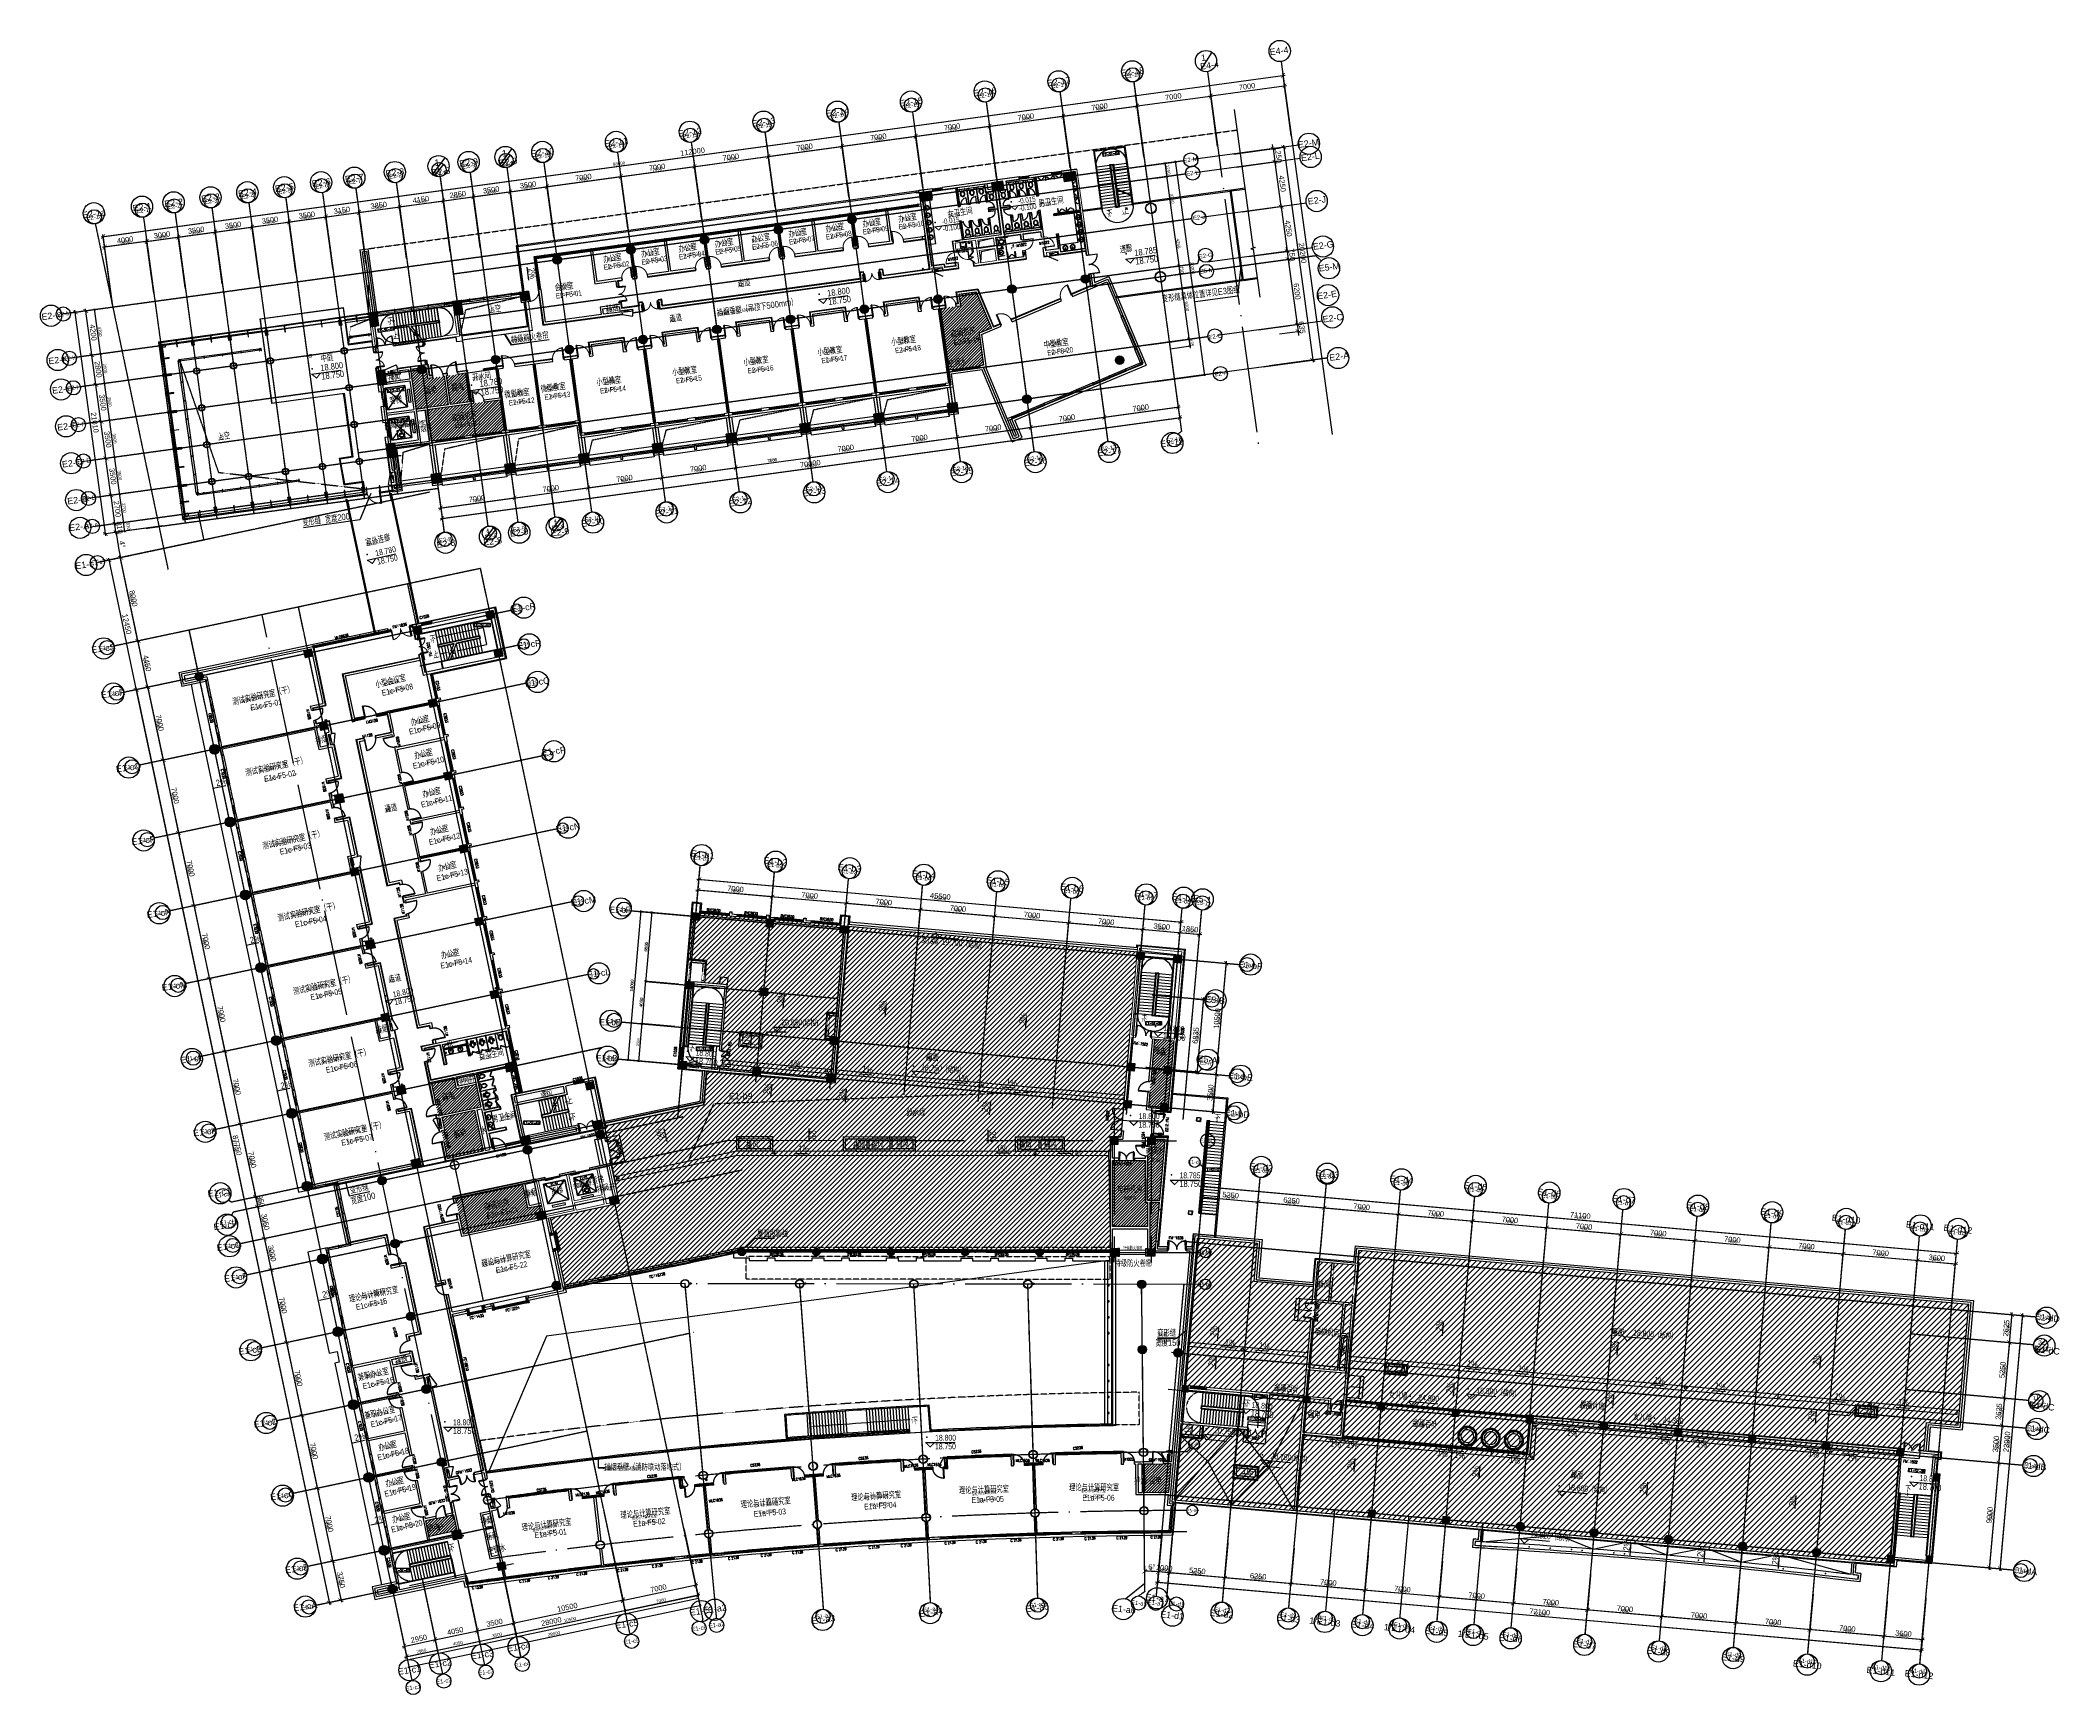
# Model space of a CAD drawing. Header units: millimetres. Extents: x -39175 to 150737, y -15023 to 140542.
import ezdxf
from ezdxf.enums import TextEntityAlignment as Align

# ---------------------------------------------------------------- set-up
doc = ezdxf.new("R2010")
doc.units = ezdxf.units.MM
doc.header["$LTSCALE"] = 10
for name, pattern in [('AUDIT_I_130807214254-2', [0]), ('DASH', [0.35, 0.25, -0.1]), ('E-COLS-F5$0$HIDDEN', [0.375, 0.25, -0.125]), ('E-RG-1F$0$$0$DOTE', [2.42, 2, -0.2, 0.02, -0.2]), ('E-RS-5F$0$HIDDEN', [0.375, 0.25, -0.125]), ('E1-RI-5F$0$$0$HIDDEN', [0.375, 0.25, -0.125]), ('E1-RI-5F$0$DASH', [0.35, 0.25, -0.1]), ('E1-RI-5F$0$DASHED', [0.75, 0.5, -0.25]), ('E1-RI-5F$0$DGN Style 2', [20308.085504, 12184.851302, -8123.234202]), ('E1-RI-5F$0$DOT2', [0.125, 0, -0.125]), ('E1-RV-5F$0$DASH', [0.35, 0.25, -0.1]), ('E1-RV-5F$0$DASHED2', [0.375, 0.25, -0.125]), ('E1-RW-5F$0$HIDDEN', [0.375, 0.25, -0.125]), ('E2-RI-5F$0$DASH', [0.35, 0.25, -0.1]), ('E2-RI-5F$0$DASHDOT', [1, 0.5, -0.25, 0, -0.25]), ('E2-RI-5F$0$DASHED', [0.75, 0.5, -0.25]), ('XRE2$0$HIDDEN', [0.375, 0.25, -0.125])]:
    doc.linetypes.add(name, pattern=pattern)
for name, color, linetype in [('A-1-1-X-TOILEL$0$A-FIXT', 55, 'Continuous'), ('A—墙体', 7, 'Continuous'), ('A—文字索引', 40, 'Continuous'), ('A—楼梯、电梯、栏杆', 50, 'Continuous'), ('A—设备管丼、主管符号', 50, 'Continuous'), ('A—轴线、尺寸', 1, 'Continuous'), ('A—门窗', 135, 'Continuous'), ('B1-WC-FIXT', 55, 'AUDIT_I_130807214254-2'), ('E-COLS-F5$0$0S-COLS-I-P', 8, 'E-COLS-F5$0$HIDDEN'), ('E-COLS-F5$0$0S-SCOLS-LINE', 7, 'Continuous'), ('E-RS-5F$0$0S-COLS-I-P', 8, 'E-RS-5F$0$HIDDEN'), ('E1-RI-5F$0$$0$A-DOOR', 32, 'Continuous'), ('E1-RI-5F$0$$0$AUDIT_D_120618114340-341', 1, 'Continuous'), ('E1-RI-5F$0$$0$WINDOW_TEXT', 7, 'Continuous'), ('E1-RI-5F$0$$2$A-GLAZ', 6, 'Continuous'), ('E1-RI-5F$0$$2$A-GLAZ-CWMG', 3, 'Continuous'), ('E1-RI-5F$0$0S-BEAM-DIMS', 21, 'Continuous'), ('E1-RI-5F$0$0S-SLAB-SYMB', 40, 'Continuous'), ('E1-RI-5F$0$A-A-建筑投影线', 53, 'E1-RI-5F$0$DASH'), ('E1-RI-5F$0$A-DOOR', 32, 'Continuous'), ('E1-RI-5F$0$A-FLOR-OTLN', 4, 'E1-RI-5F$0$DOT2'), ('E1-RI-5F$0$A-GLAZ', 140, 'Continuous'), ('E1-RI-5F$0$A-GLAZ-CWMG', 3, 'Continuous'), ('E1-RI-5F$0$A-GLAZ-FRAM', 6, 'Continuous'), ('E1-RI-5F$0$A-HOLE', 2, 'Continuous'), ('E1-RI-5F$0$A-ROOF-DRAN', 175, 'Continuous'), ('E1-RI-5F$0$A-ROOF-EDGE', 2, 'Continuous'), ('E1-RI-5F$0$A-roomnumber', 4, 'Continuous'), ('E1-RI-5F$0$A-SYMB-DOOR', 13, 'Continuous'), ('E1-RI-5F$0$A-SYMB-DOOR1', 4, 'Continuous'), ('E1-RI-5F$0$A-TILE', 44, 'Continuous'), ('E1-RI-5F$0$A-WALL', 7, 'Continuous'), ('E1-RI-5F$0$AUDIT_D_120618114340-341', 1, 'Continuous'), ('E1-RI-5F$0$AUDIT_D_131110141545-10', 7, 'Continuous'), ('E1-RI-5F$0$J-DOTE轴线', 1, 'Continuous'), ('E1-RV-5F$0$A-HOLE', 2, 'Continuous'), ('E1-RV-5F$0$A-SYMB', 4, 'Continuous'), ('E1-RV-5F$0$A-SYMB-NUMB-T', 4, 'Continuous'), ('E1-RV-5F$0$A-WIND', 135, 'Continuous'), ('E1-RV-5F$0$E-COLS-B1$0$0S-COLS-LINE', 4, 'Continuous'), ('E1-RV-5F$0$J－结构看线', 153, 'Continuous'), ('E1-RV-5F$0$WINDOW_TEXT', 7, 'Continuous'), ('E1-RV-5F$0$WRV-1-01-N1$0$AUDIT_D_120618114340-341', 1, 'Continuous'), ('E1-RW-5F$0$E1-RW-1F$0$E-WC-BF$0$A-FIXT', 55, 'Continuous'), ('E2-RI-2F$0$A-SYMB-DOOR', 13, 'Continuous'), ('E2-RI-5F$0$0M-FIRE', 30, 'E2-RI-5F$0$DASHDOT'), ('E2-RI-5F$0$0S-SLAB-HOLE', 210, 'Continuous'), ('E2-RI-5F$0$A-A-建筑投影线', 53, 'E2-RI-5F$0$DASH'), ('E2-RI-5F$0$A-SYMB-VOID', 35, 'Continuous'), ('E2-RI-5F$0$DIM_SYMB', 3, 'Continuous'), ('E2-RI-5F$0$J-STAIR楼梯', 2, 'Continuous'), ('E2-RV-5F$0$A-STRS', 50, 'Continuous'), ('E2-RV-5F$0$A-SYMB', 4, 'Continuous'), ('E2-RV-5F$0$A-SYMB-NUMB-T', 4, 'Continuous'), ('E2-RV-5F$0$A-WIND', 135, 'Continuous'), ('E2-RV-5F$0$J-STAIR楼梯', 2, 'Continuous'), ('E2-RV-5F$0$sample$0$A-FIXT', 55, 'Continuous'), ('E2-RV-5F$0$WRV-1-01-N1$0$AUDIT_D_120618114340-341', 1, 'Continuous'), ('E2-RW-12345F$0$A-1-1-X-toilel$0$A-FIXT', 55, 'Continuous'), ('E2-RW-12345F$0$HRI-F18$0$A-DOOR', 32, 'Continuous'), ('E2-RW-12345F$0$HRI-F18$0$A-WALL', 7, 'Continuous'), ('E2-RW-12345F$0$LVTRY', 6, 'Continuous'), ('I—平面—卫生间隔断（不到顶）', 48, 'Continuous'), ('I—平面—填充03(灰度)', 250, 'Continuous'), ('I—平面—文字', 40, 'Continuous'), ('I—平面—文字（放大1：100）', 40, 'XRE2$0$HIDDEN'), ('I—平面—标高', 40, 'Continuous'), ('I—平面—洁具2', 44, 'Continuous'), ('I—平面—消防设施', 10, 'Continuous'), ('I—平面—装饰面层线', 192, 'Continuous'), ('I—平面—踏步', 80, 'Continuous'), ('I—平面—门', 22, 'Continuous'), ('I—平面—门编号', 22, 'Continuous'), ('I—平顶—消防设施', 10, 'Continuous'), ('S-EQ1', 2, 'Continuous'), ('XRE0$0$LVTRY', 6, 'Continuous'), ('轴线100', 1, 'Continuous')]:
    doc.layers.add(name, color=color, linetype=linetype)
for name, color, linetype, lineweight in [('E-RF-5F$0$A-GLAZ', 6, 'Continuous', 5), ('E-RF-5F$0$A-GLAZ-CWMG', 3, 'Continuous', 5), ('E1-RI-5F$0$$1$A-DOOR', 32, 'Continuous', 5), ('E1-RI-5F$0$area', 233, 'E1-RI-5F$0$DGN Style 2', 30), ('E1-RV-5F$0$$2$A-WALL', 7, 'Continuous', 5), ('E1-RV-5F$0$$5$A-WALL', 2, 'Continuous', 5), ('E1-RV-5F$0$A-DOOR', 32, 'Continuous', 5), ('E1-RV-5F$0$AUDIT_D_131110141545-10', 7, 'Continuous', 5), ('E1-RW-3F$0$A-WALL', 7, 'Continuous', 5), ('E2-RI-5F$0$A-DETL', 5, 'Continuous', 5), ('E2-RI-5F$0$A-DOOR', 32, 'Continuous', 5), ('E2-RI-5F$0$A-DOOR-GLAZ', 1, 'Continuous', 5), ('E2-RI-5F$0$A-GLAZ-FRAM', 6, 'Continuous', 18), ('E2-RV-5F$0$$2$A-WALL', 7, 'Continuous', 5), ('E2-RV-5F$0$A-GLAZ-CWMG', 3, 'Continuous', 5), ('E2-RV-5F$0$A-GLAZ-FRAM', 6, 'Continuous', 18), ('E2-RV-5F$0$A-WALL', 7, 'Continuous', 5), ('E2-RW-12345F$0$A-DOOR', 32, 'Continuous', 5), ('E2-RW-12345F$0$A-GLAZ-CWMG', 3, 'Continuous', 5), ('E2-RW-12345F$0$A-WALL', 7, 'Continuous', 5), ('E2-RW-12345F$0$A-Z410-G-Vhcl', 5, 'Continuous', 0), ('XRE0$0$A-WALL', 7, 'Continuous', 5)]:
    doc.layers.add(name, color=color, linetype=linetype, lineweight=lineweight)
doc.layers.get('E2-RW-12345F$0$A-1-1-X-toilel$0$A-FIXT').off()
doc.styles.add('ARIAL', font='arial.ttf')
doc.styles.add('E-RT-1F$0$XD2008', font='xd-hzs.shx', dxfattribs={"width": 0.7, "bigfont": 'xd-hztxt.shx'})
doc.styles.add('E1-RI-5F$0$$0$SIMPLEX', font='simplex.shx', dxfattribs={"width": 0.7})
doc.styles.add('E1-RI-5F$0$$4$XD2008', font='SIMYOU.TTF', dxfattribs={"width": 0.7})
doc.styles.add('E1-RI-5F$0$ECADI-TXT', font='simplex.shx', dxfattribs={"bigfont": 'hztxt.shx'})
doc.styles.add('E1-RI-5F$0$Standard', font='arial.ttf')
doc.styles.add('E1-RI-5F$0$XD2008', font='SIMYOU.TTF', dxfattribs={"width": 0.7})
doc.styles.add('E1-RV-5F$0$ECADI-TXT', font='simplex.shx', dxfattribs={"bigfont": 'hztxt.shx'})
doc.styles.add('E1-RV-5F$0$SIMPLEX', font='simplex.shx', dxfattribs={"width": 0.7})
doc.styles.add('E2-RI-2F$0$ECADI-TXT', font='simplex.shx', dxfattribs={"bigfont": 'hztxt.shx'})
doc.styles.add('E2-RI-5F$0$Standard', font='gbenor.shx', dxfattribs={"bigfont": 'gbcbig.shx'})
doc.styles.add('E2-RV-5F$0$ECADI-TXT', font='simplex.shx', dxfattribs={"bigfont": 'hztxt.shx'})
doc.styles.add('XD2008', font='SIMYOU.TTF', dxfattribs={"width": 0.7, "height": 600})
doc.styles.add('幼圆', font='SIMYOU.TTF', dxfattribs={"width": 0.7})
doc.dimstyles.new('200', dxfattribs={"dimscale": 200, "dimtxt": 2.5, "dimasz": 2, "dimexe": 1, "dimexo": 1, "dimgap": 0.8, "dimtad": 1, "dimdec": 0, "dimdsep": 46, "dimtxsty": 'ARIAL', "dimblk1": 'ARCHTICK', "dimblk2": 'ARCHTICK', "dimsah": 1, "dimcen": -0.9, "dimdle": 1, "dimclrd": 256, "dimclre": 256, "dimclrt": 40, "dimaunit": 1, "dimadec": 0, "dimazin": 0, "dimtfac": 0.35, "dimtdec": 0, "dimtix": 1, "dimtmove": 2, "dimatfit": 3, "dimldrblk": 'ARCHTICK', "dimfxl": 0, "dimtvp": 0.8, "dimtolj": 1, "dimtzin": 0, "dimarcsym": 0})
doc.dimstyles.new('副本 100', dxfattribs={"dimscale": 100, "dimtxt": 2.5, "dimasz": 2, "dimexe": 1, "dimexo": 1, "dimgap": 0.8, "dimtad": 1, "dimdec": 0, "dimdsep": 46, "dimtxsty": 'ARIAL', "dimblk1": 'ARCHTICK', "dimblk2": 'ARCHTICK', "dimsah": 1, "dimcen": -0.9, "dimdle": 1, "dimclrd": 256, "dimclre": 256, "dimclrt": 40, "dimaunit": 1, "dimadec": 0, "dimazin": 0, "dimtfac": 0.35, "dimtdec": 0, "dimtix": 1, "dimtmove": 2, "dimatfit": 3, "dimldrblk": 'ARCHTICK', "dimfxl": 0, "dimtvp": 0.8, "dimtolj": 1, "dimtzin": 0, "dimarcsym": 0})
pattern_1 = [(45, (-6071.9, -5118.89), (-132.58252, 132.58252), [])]
pattern_2 = [(45, (-6071.9, -5118.9), (-265.165, 265.165), [])]

# ---------------------------------------------------------------- blocks, each defined once
blk = doc.blocks.new('E1-RV-5F$0$ECADI-TAG-CODE')
at = {"layer": 'E1-RV-5F$0$A-SYMB-NUMB-T', "color": 1}
blk.add_lwpolyline([(0, 3.5), (15, 3.5), (15, 0), (0, 0)], close=True, dxfattribs=at)
at = {"layer": 'E1-RV-5F$0$A-SYMB-NUMB-T', "style": 'E1-RV-5F$0$ECADI-TXT', "width": 0.7}
blk.add_attdef('CODE', text='', height=2.5, dxfattribs=at).set_placement((7.5, 1.7), align=Align.MIDDLE_CENTER)
blk = doc.blocks.new('E1-RV-5F$0$door-doublewing')
at = {"layer": 'I—平面—门'}
for p, q in [((-0.5, -0.03), (-0.5, 0.03)), ((-0.5, 0.03), (-0.47, 0.03)), ((-0.47, -0.5), (-0.47, 0.03)), ((0.47, -0.5), (0.47, 0.03)), ((0.5, 0.03), (0.47, 0.03)), ((0.5, -0.03), (0.5, 0.03)), ((-0.5, -0.03), (-0.43, -0.03)), ((-0.48, -0.26), (-0.47, -0.26)), ((-0.48, -0.43), (-0.47, -0.43)), ((-0.47, -0.5), (-0.43, -0.5)), ((-0.43, -0.5), (-0.43, -0.03)), ((-0.42, -0.26), (-0.43, -0.26)), ((-0.42, -0.43), (-0.43, -0.43)), ((0.42, -0.26), (0.43, -0.26)), ((0.42, -0.43), (0.43, -0.43)), ((0.5, -0.03), (0.43, -0.03)), ((0.43, -0.5), (0.43, -0.03)), ((0.47, -0.5), (0.43, -0.5)), ((0.48, -0.26), (0.47, -0.26)), ((0.48, -0.43), (0.47, -0.43))]:
    blk.add_line(p, q, dxfattribs=at)
at = {"layer": 'I—平面—门', "lineweight": 13}
for p, q in [((-0.48, -0.43), (-0.48, -0.26)), ((-0.42, -0.43), (-0.42, -0.26)), ((0.42, -0.43), (0.42, -0.26)), ((0.48, -0.43), (0.48, -0.26))]:
    blk.add_line(p, q, dxfattribs=at)
at = {"layer": 'I—平面—门', "color": 8, "linetype": 'DASH', "lineweight": 13, "ltscale": 20}
for centre, start, end in [((-0.47, -0.03), 274.096, 0), ((0.47, -0.03), 180, 265.904)]:
    blk.add_arc(centre, 0.467, start, end, dxfattribs=at)
at = {"layer": 'E1-RV-5F$0$WINDOW_TEXT', "style": 'E1-RV-5F$0$SIMPLEX', "flags": 9}
blk.add_attdef('A', text='', height=1, dxfattribs=at).set_placement((0, 1.5), align=Align.MIDDLE)
blk = doc.blocks.new('E1-RV-5F$0$3242342')
at = {"layer": 'A—设备管丼、主管符号'}
for p, q in [((0, 0), (193, 52)), ((0, 0), (319, -1184)), ((193, 52), (512, -1132)), ((282, 490), (2119, 984)), ((2119, 984), (282, 490)), ((282, 490), (2645, -973)), ((809, -1466), (282, 490)), ((282, 490), (809, -1466)), ((809, -1466), (2119, 984)), ((2119, 984), (2645, -973)), ((2645, -973), (2119, 984)), ((319, -1184), (512, -1132)), ((2645, -973), (809, -1466)), ((809, -1466), (2645, -973))]:
    blk.add_line(p, q, dxfattribs=at)
blk = doc.blocks.new('E1-RV-5F$0$Elevator - Single Side Open - 48_w x 94_h-2412031-一层平面 1_2号楼 FIRST FLOOR PLAN B1 B2')
at = {"layer": 'A—楼梯、电梯、栏杆'}
for p, q in [((-355.6, -48.41875), (-1080.6, -48.41875)), ((-1080.6, -48.41875), (-1080.6, -99.21875)), ((-1080.6, -99.21875), (-355.6, -99.21875)), ((319.4, -99.21875), (-405.6, -99.21875)), ((-405.6, -99.21875), (-405.6, -150.01875)), ((-405.6, -150.01875), (319.4, -150.01875)), ((-355.6, -99.21875), (-355.6, -48.41875)), ((319.4, -150.01875), (319.4, -99.21875))]:
    blk.add_line(p, q, dxfattribs=at)
blk = doc.blocks.new('E1-RV-5F$0$残卫标')
for p, q in [((55120, 99211, 0), (55130, 99244, 0)), ((55215, 99181, 0), (55120, 99211, 0)), ((55130, 99244, 0), (55194, 99225, 0)), ((55194, 99225, 0), (55239, 99405, 0)), ((55266, 99366, 0), (55215, 99181, 0)), ((55239, 99405, 0), (55439, 99405, 0)), ((55269, 99266, 0), (55253, 99208, 0)), ((55470, 99366, 0), (55266, 99366, 0)), ((55295, 99464, 0), (55295, 99493, 0)), ((55295, 99493, 0), (55451, 99493, 0)), ((55447, 99464, 0), (55295, 99464, 0)), ((55447, 99464, 0), (55439, 99405, 0)), ((55463, 99582, 0), (55451, 99493, 0)), ((55510, 99656, 0), (55470, 99366, 0)), ((55508, 99468, 0), (55504, 99439, 0))]:
    blk.add_line(p, q)
at = {"elevation": 0}
blk.add_lwpolyline([(55043, 99025), (55743, 99025), (55743, 99725), (55043, 99725)], close=True, dxfattribs=at)
at = {"extrusion": (0, 0, -1)}
for centre, major_axis, start_param, end_param in [((55441, 99279, 0), (200, 17), -1.1439104, 2.8655792), ((55441, 99279, 0), (-171, 25), 1.8021375, 6.0652154), ((55456, 99639, 0), (-40.6, 40.6), 3.7960769, 8.3261997)]:
    blk.add_ellipse(centre, major_axis=major_axis, ratio=1, start_param=start_param, end_param=end_param, dxfattribs=at)
blk = doc.blocks.new('E1-RV-5F$0$3')
at = {"layer": 'E1-RV-5F$0$WRV-1-01-N1$0$AUDIT_D_120618114340-341'}
h = blk.add_hatch(color=256, dxfattribs=at)
edge = h.paths.add_edge_path()
edge.add_arc((10773785, -7567737), 20, 138.7891, 318.7891, ccw=False)
edge.add_arc((10773785, -7567737), 20, -41.2109, 138.7891, ccw=False)
blk.add_lwpolyline([(10773800, -7567750, -1), (10773770, -7567724, -1)], format="xyb", close=True, dxfattribs=at)
blk = doc.blocks.new('E1-RV-5F$0$m1500')
at = {"layer": 'I—平面—门'}
for p, q in [((11840495, -6201812), (11840533, -6201812)), ((11840495, -6201812), (11840495, -6201912)), ((11840495, -6201912), (11840545, -6201912)), ((11840533, -6201862), (11840533, -6201812)), ((11840533, -6201862), (11840545, -6201862)), ((11840545, -6201912), (11840545, -6201862)), ((11841958, -6201862), (11841945, -6201862)), ((11841945, -6201912), (11841945, -6201862)), ((11841995, -6201912), (11841945, -6201912)), ((11841958, -6201862), (11841958, -6201812)), ((11841995, -6201812), (11841958, -6201812)), ((11841995, -6201812), (11841995, -6201912))]:
    blk.add_line(p, q, dxfattribs=at)
for points in [[(11840533, -6200900), (11840533, -6201812), (11840583, -6201812), (11840583, -6200900)], [(11841958, -6201299), (11841958, -6201812), (11841908, -6201812), (11841908, -6201299)]]:
    blk.add_lwpolyline(points, close=True, dxfattribs=at)
at = {"layer": 'I—平面—门', "color": 8, "linetype": 'DASH', "ltscale": 20}
for centre, radius, start, end in [((11840558, -6201787), 888, 358.38647, 88.38647), ((11841933, -6201787), 489, 92.98073, 182.98073)]:
    blk.add_arc(centre, radius, start, end, dxfattribs=at)
blk = doc.blocks.new('E1-RV-5F$0$$1$m1500')
at = {"layer": 'I—平面—门', "ltscale": 20}
for p, q in [((11840495, -6201812), (11840533, -6201812)), ((11840495, -6201812), (11840495, -6201912)), ((11840495, -6201912), (11840545, -6201912)), ((11840533, -6201862), (11840533, -6201812)), ((11840533, -6201862), (11840545, -6201862)), ((11840545, -6201912), (11840545, -6201862)), ((11841958, -6201862), (11841945, -6201862)), ((11841945, -6201912), (11841945, -6201862)), ((11841995, -6201912), (11841945, -6201912)), ((11841958, -6201862), (11841958, -6201812)), ((11841995, -6201812), (11841958, -6201812)), ((11841995, -6201812), (11841995, -6201912))]:
    blk.add_line(p, q, dxfattribs=at)
for points in [[(11840533, -6200900), (11840533, -6201812), (11840583, -6201812), (11840583, -6200900)], [(11841958, -6201299), (11841958, -6201812), (11841908, -6201812), (11841908, -6201299)]]:
    blk.add_lwpolyline(points, close=True, dxfattribs=at)
at = {"layer": 'I—平面—门', "color": 8, "linetype": 'DASH', "ltscale": 20}
for centre, radius, start, end in [((11840558, -6201787), 888, 358.38647, 88.38647), ((11841933, -6201787), 489, 92.98073, 182.98073)]:
    blk.add_arc(centre, radius, start, end, dxfattribs=at)
blk = doc.blocks.new('E1-RV-5F$0$$DorLib2D$00000011')
for p, q in [((-0.5, 0), (-0.43, 0)), ((-0.5, 0), (-0.5, -0.06)), ((-0.48, 0.4), (-0.47, 0.4)), ((-0.48, 0.23), (-0.47, 0.23)), ((-0.47, 0.47), (-0.47, -0.06)), ((-0.47, 0.47), (-0.43, 0.47)), ((-0.43, 0.47), (-0.43, 0)), ((-0.42, 0.4), (-0.43, 0.4)), ((-0.42, 0.23), (-0.43, 0.23)), ((0.42, 0.4), (0.43, 0.4)), ((0.42, 0.23), (0.43, 0.23)), ((0.43, 0.47), (0.43, 0)), ((0.47, 0.47), (0.43, 0.47)), ((0.5, 0), (0.43, 0)), ((0.47, 0.47), (0.47, -0.06)), ((0.48, 0.4), (0.47, 0.4)), ((0.48, 0.23), (0.47, 0.23)), ((0.5, 0), (0.5, -0.06)), ((-0.5, -0.06), (-0.47, -0.06)), ((0.5, -0.06), (0.47, -0.06))]:
    blk.add_line(p, q)
at = {"lineweight": 13}
for p, q in [((-0.48, 0.4), (-0.48, 0.23)), ((-0.42, 0.4), (-0.42, 0.23)), ((0.42, 0.4), (0.42, 0.23)), ((0.48, 0.4), (0.48, 0.23))]:
    blk.add_line(p, q, dxfattribs=at)
at = {"layer": 'I—平面—门', "color": 8, "linetype": 'DASH', "lineweight": 13, "ltscale": 20}
for centre, start, end in [((-0.47, 0), 0, 85.904), ((0.47, 0), 94.096, 180)]:
    blk.add_arc(centre, 0.467, start, end, dxfattribs=at)
blk = doc.blocks.new('E1-RV-5F$0$MRY_cw-door-2_aluminum - Curtain Wall Dbl Glass-7389235-E 号地块一层平面图  PARCEL E FIRST FLOOR PLAN')
at = {"layer": 'I—平面—门', "ltscale": 20}
for p, q in [((-729, -13), (-729, -738)), ((-679, -13), (-729, -13)), ((-679, -738), (-729, -738)), ((-679, -13), (-679, -738)), ((721, -13), (721, -745)), ((721, -13), (771, -13)), ((771, -745), (721, -745)), ((771, -13), (771, -745))]:
    blk.add_line(p, q, dxfattribs=at)
at = {"layer": 'I—平面—门', "color": 8, "linetype": 'DASH', "ltscale": 20}
for centre, radius, start, end in [((-747, 31), 769, 271.3375, 356.76949), ((784, 19), 764, 182.37915, 269.01476)]:
    blk.add_arc(centre, radius, start, end, dxfattribs=at)
blk = doc.blocks.new('E-RF-5F$0$Spider Panel - Right-10871024-E2 号楼五层平面图 5TH FLOOR PLAN')
at = {"layer": 'A—门窗', "color": 8, "lineweight": 9}
for p, q in [((-703, 15), (-703, 0)), ((-703, 15), (-696, 15)), ((-698, 30), (-698, 0)), ((-698, 30), (-693, 30)), ((-696, 15), (-661, 15)), ((-693, 30), (-658, 30)), ((-643, 15), (-661, 15)), ((-658, 26), (-614, 50)), ((-658, 0), (-658, 30)), ((-578, 50), (-643, 15)), ((-643, 0), (-578, 35)), ((-596, 50), (-614, 50)), ((-578, 50), (-614, 50)), ((-598, 65), (-598, 50)), ((-598, 65), (-564, 65)), ((-598, 65), (-598, 50)), ((-598, 65), (-593, 65)), ((-593, 65), (-558, 65)), ((-561, 50), (-578, 50)), ((-578, 35), (-561, 35)), ((-564, 65), (-558, 65)), ((-561, 50), (-553, 50)), ((-561, 50), (-553, 50)), ((-553, 35), (-561, 35)), ((-553, 35), (-561, 35)), ((-558, 50), (-558, 65)), ((-558, 50), (-558, 65)), ((-553, 35), (-553, 50)), ((-553, 35), (-553, 50)), ((653, 15), (653, 0)), ((653, 15), (661, 15)), ((658, 30), (658, 0)), ((658, 30), (664, 30)), ((661, 15), (696, 15)), ((664, 30), (698, 30)), ((714, 15), (696, 15)), ((698, 26), (743, 50)), ((698, 0), (698, 30)), ((778, 50), (714, 15)), ((714, 0), (778, 35)), ((761, 50), (743, 50)), ((778, 50), (743, 50)), ((753, 50), (753, 46)), ((753, 50), (753, 46)), ((758, 65), (758, 50)), ((758, 65), (764, 65)), ((758, 65), (758, 50)), ((758, 65), (793, 65)), ((758, 65), (758, 50)), ((758, 65), (793, 65)), ((758, 65), (758, 50)), ((758, 65), (764, 65)), ((778, 50), (761, 50)), ((764, 65), (798, 65)), ((764, 65), (798, 65)), ((843, 15), (778, 50)), ((814, 50), (778, 50)), ((796, 50), (778, 50)), ((778, 35), (843, 0)), ((793, 65), (798, 65)), ((793, 65), (798, 65)), ((814, 50), (796, 50)), ((798, 50), (798, 65)), ((798, 50), (798, 65)), ((798, 50), (798, 65)), ((798, 50), (798, 65)), ((803, 46), (803, 50)), ((803, 46), (803, 50)), ((814, 50), (858, 26)), ((861, 15), (843, 15)), ((858, 30), (858, 0)), ((858, 30), (893, 30)), ((861, 15), (896, 15)), ((893, 30), (898, 30)), ((896, 15), (903, 15)), ((898, 0), (898, 30)), ((903, 0), (903, 15)), ((-698, -25), (-698, -40)), ((-693, -40), (-698, -40)), ((-658, -40), (-693, -40)), ((-658, -40), (-658, -25)), ((658, -25), (658, -40)), ((664, -40), (658, -40)), ((698, -40), (664, -40)), ((698, -40), (698, -25)), ((858, -25), (858, -40)), ((893, -40), (858, -40)), ((898, -40), (893, -40)), ((898, -40), (898, -25))]:
    blk.add_line(p, q, dxfattribs=at)
at = {"layer": 'A—门窗'}
for p, q in [((778, 0), (-778, 0)), ((-778, 0), (-778, -25)), ((-778, -25), (778, -25)), ((778, -25), (778, 0))]:
    blk.add_line(p, q, dxfattribs=at)
blk = doc.blocks.new('E-RF-5F$0$Spider Panel - Spider Panel-10871030-E2 号楼五层平面图 5TH FLOOR PLAN')
at = {"layer": 'A—门窗', "color": 8, "lineweight": 9}
for p, q in [((-909, 15), (-909, 0)), ((-909, 15), (-902, 15)), ((-904, 30), (-904, 0)), ((-904, 30), (-898, 30)), ((-902, 15), (-866, 15)), ((-898, 30), (-864, 30)), ((-849, 15), (-866, 15)), ((-864, 26), (-819, 50)), ((-864, 0), (-864, 30)), ((-784, 50), (-849, 15)), ((-849, 0), (-784, 35)), ((-802, 50), (-819, 50)), ((-784, 50), (-819, 50)), ((-809, 50), (-809, 46)), ((-809, 50), (-809, 46)), ((-804, 65), (-804, 50)), ((-804, 65), (-798, 65)), ((-804, 65), (-804, 50)), ((-804, 65), (-770, 65)), ((-804, 65), (-804, 50)), ((-804, 65), (-770, 65)), ((-804, 65), (-804, 50)), ((-804, 65), (-798, 65)), ((-784, 50), (-802, 50)), ((-798, 65), (-764, 65)), ((-798, 65), (-764, 65)), ((-719, 15), (-784, 50)), ((-749, 50), (-784, 50)), ((-766, 50), (-784, 50)), ((-784, 35), (-719, 0)), ((-770, 65), (-764, 65)), ((-770, 65), (-764, 65)), ((-749, 50), (-766, 50)), ((-764, 50), (-764, 65)), ((-764, 50), (-764, 65)), ((-764, 50), (-764, 65)), ((-764, 50), (-764, 65)), ((-759, 46), (-759, 50)), ((-759, 46), (-759, 50)), ((-749, 50), (-704, 26)), ((-702, 15), (-719, 15)), ((-704, 30), (-704, 0)), ((-704, 30), (-670, 30)), ((-702, 15), (-666, 15)), ((-670, 30), (-664, 30)), ((-666, 15), (-659, 15)), ((-664, 0), (-664, 30)), ((-659, 0), (-659, 15)), ((659, 15), (659, 0)), ((659, 15), (666, 15)), ((664, 30), (664, 0)), ((664, 30), (670, 30)), ((666, 15), (702, 15)), ((670, 30), (704, 30)), ((719, 15), (702, 15)), ((704, 26), (749, 50)), ((704, 0), (704, 30)), ((784, 50), (719, 15)), ((719, 0), (784, 35)), ((766, 50), (749, 50)), ((784, 50), (749, 50)), ((759, 50), (759, 46)), ((759, 50), (759, 46)), ((764, 65), (764, 50)), ((764, 65), (770, 65)), ((764, 65), (764, 50)), ((764, 65), (798, 65)), ((764, 65), (764, 50)), ((764, 65), (798, 65)), ((764, 65), (764, 50)), ((764, 65), (770, 65)), ((784, 50), (766, 50)), ((770, 65), (804, 65)), ((770, 65), (804, 65)), ((849, 15), (784, 50)), ((819, 50), (784, 50)), ((802, 50), (784, 50)), ((784, 35), (849, 0)), ((798, 65), (804, 65)), ((798, 65), (804, 65)), ((819, 50), (802, 50)), ((804, 50), (804, 65)), ((804, 50), (804, 65)), ((804, 50), (804, 65)), ((804, 50), (804, 65)), ((809, 46), (809, 50)), ((809, 46), (809, 50)), ((819, 50), (864, 26)), ((866, 15), (849, 15)), ((864, 30), (864, 0)), ((864, 30), (898, 30)), ((866, 15), (902, 15)), ((898, 30), (904, 30)), ((902, 15), (909, 15)), ((904, 0), (904, 30)), ((909, 0), (909, 15)), ((-904, -25), (-904, -40)), ((-898, -40), (-904, -40)), ((-864, -40), (-898, -40)), ((-864, -40), (-864, -25)), ((-704, -25), (-704, -40)), ((-670, -40), (-704, -40)), ((-664, -40), (-670, -40)), ((-664, -40), (-664, -25)), ((664, -25), (664, -40)), ((670, -40), (664, -40)), ((704, -40), (670, -40)), ((704, -40), (704, -25)), ((864, -25), (864, -40)), ((898, -40), (864, -40)), ((904, -40), (898, -40)), ((904, -40), (904, -25))]:
    blk.add_line(p, q, dxfattribs=at)
at = {"layer": 'A—门窗'}
for p, q in [((784, 0), (-784, 0)), ((-784, 0), (-784, -25)), ((-784, -25), (784, -25)), ((784, -25), (784, 0))]:
    blk.add_line(p, q, dxfattribs=at)
blk = doc.blocks.new('E-RF-5F$0$Spider Panel - Spider Panel-10871031-E2 号楼五层平面图 5TH FLOOR PLAN')
at = {"layer": 'A—门窗', "color": 8, "lineweight": 9}
for p, q in [((-1000, 15), (-1000, 0)), ((-1000, 15), (-993, 15)), ((-995, 30), (-995, 0)), ((-995, 30), (-989, 30)), ((-993, 15), (-957, 15)), ((-989, 30), (-955, 30)), ((-940, 15), (-957, 15)), ((-955, 26), (-910, 50)), ((-955, 0), (-955, 30)), ((-875, 50), (-940, 15)), ((-940, 0), (-875, 35)), ((-893, 50), (-910, 50)), ((-875, 50), (-910, 50)), ((-900, 50), (-900, 46)), ((-900, 50), (-900, 46)), ((-895, 65), (-895, 50)), ((-895, 65), (-889, 65)), ((-895, 65), (-895, 50)), ((-895, 65), (-861, 65)), ((-895, 65), (-895, 50)), ((-895, 65), (-861, 65)), ((-895, 65), (-895, 50)), ((-895, 65), (-889, 65)), ((-875, 50), (-893, 50)), ((-889, 65), (-855, 65)), ((-889, 65), (-855, 65)), ((-810, 15), (-875, 50)), ((-840, 50), (-875, 50)), ((-857, 50), (-875, 50)), ((-875, 35), (-810, 0)), ((-861, 65), (-855, 65)), ((-861, 65), (-855, 65)), ((-840, 50), (-857, 50)), ((-855, 50), (-855, 65)), ((-855, 50), (-855, 65)), ((-855, 50), (-855, 65)), ((-855, 50), (-855, 65)), ((-850, 46), (-850, 50)), ((-850, 46), (-850, 50)), ((-840, 50), (-795, 26)), ((-793, 15), (-810, 15)), ((-795, 30), (-795, 0)), ((-795, 30), (-761, 30)), ((-793, 15), (-757, 15)), ((-761, 30), (-755, 30)), ((-757, 15), (-750, 15)), ((-755, 0), (-755, 30)), ((-750, 0), (-750, 15)), ((750, 15), (750, 0)), ((750, 15), (757, 15)), ((755, 30), (755, 0)), ((755, 30), (761, 30)), ((757, 15), (793, 15)), ((761, 30), (795, 30)), ((810, 15), (793, 15)), ((795, 26), (840, 50)), ((795, 0), (795, 30)), ((875, 50), (810, 15)), ((810, 0), (875, 35)), ((857, 50), (840, 50)), ((875, 50), (840, 50)), ((850, 50), (850, 46)), ((850, 50), (850, 46)), ((855, 65), (855, 50)), ((855, 65), (861, 65)), ((855, 65), (855, 50)), ((855, 65), (889, 65)), ((855, 65), (855, 50)), ((855, 65), (889, 65)), ((855, 65), (855, 50)), ((855, 65), (861, 65)), ((875, 50), (857, 50)), ((861, 65), (895, 65)), ((861, 65), (895, 65)), ((940, 15), (875, 50)), ((910, 50), (875, 50)), ((893, 50), (875, 50)), ((875, 35), (940, 0)), ((889, 65), (895, 65)), ((889, 65), (895, 65)), ((910, 50), (893, 50)), ((895, 50), (895, 65)), ((895, 50), (895, 65)), ((895, 50), (895, 65)), ((895, 50), (895, 65)), ((900, 46), (900, 50)), ((900, 46), (900, 50)), ((910, 50), (955, 26)), ((957, 15), (940, 15)), ((955, 30), (955, 0)), ((955, 30), (989, 30)), ((957, 15), (993, 15)), ((989, 30), (995, 30)), ((993, 15), (1000, 15)), ((995, 0), (995, 30)), ((1000, 0), (1000, 15)), ((-995, -25), (-995, -40)), ((-989, -40), (-995, -40)), ((-955, -40), (-989, -40)), ((-955, -40), (-955, -25)), ((-795, -25), (-795, -40)), ((-761, -40), (-795, -40)), ((-755, -40), (-761, -40)), ((-755, -40), (-755, -25)), ((755, -25), (755, -40)), ((761, -40), (755, -40)), ((795, -40), (761, -40)), ((795, -40), (795, -25)), ((955, -25), (955, -40)), ((989, -40), (955, -40)), ((995, -40), (989, -40)), ((995, -40), (995, -25))]:
    blk.add_line(p, q, dxfattribs=at)
at = {"layer": 'A—门窗'}
for p, q in [((875, 0), (-875, 0)), ((-875, 0), (-875, -25)), ((-875, -25), (875, -25)), ((875, -25), (875, 0))]:
    blk.add_line(p, q, dxfattribs=at)
blk = doc.blocks.new('E-RF-5F$0$Spider Panel - Spider Panel-10887749-E2 号楼五层平面图 5TH FLOOR PLAN')
at = {"layer": 'A—门窗'}
for p, q in [((774, 0), (-774, 0)), ((-774, 0), (-774, -25)), ((-774, -25), (774, -25)), ((774, -25), (774, 0))]:
    blk.add_line(p, q, dxfattribs=at)
at = {"layer": 'E-RF-5F$0$A-GLAZ', "color": 8, "lineweight": 9}
for p, q in [((-899, 15), (-899, 0)), ((-899, 15), (-892, 15)), ((-894, 30), (-894, 0)), ((-894, 30), (-888, 30)), ((-892, 15), (-857, 15)), ((-888, 30), (-854, 30)), ((-839, 15), (-857, 15)), ((-854, 26), (-810, 50)), ((-854, 0), (-854, 30)), ((-774, 50), (-839, 15)), ((-839, 0), (-774, 35)), ((-792, 50), (-810, 50)), ((-774, 50), (-810, 50)), ((-799, 50), (-799, 46)), ((-799, 50), (-799, 46)), ((-794, 65), (-794, 50)), ((-794, 65), (-788, 65)), ((-794, 65), (-794, 50)), ((-794, 65), (-760, 65)), ((-794, 65), (-794, 50)), ((-794, 65), (-760, 65)), ((-794, 65), (-794, 50)), ((-794, 65), (-788, 65)), ((-774, 50), (-792, 50)), ((-788, 65), (-754, 65)), ((-788, 65), (-754, 65)), ((-710, 15), (-774, 50)), ((-739, 50), (-774, 50)), ((-757, 50), (-774, 50)), ((-774, 35), (-710, 0)), ((-760, 65), (-754, 65)), ((-760, 65), (-754, 65)), ((-739, 50), (-757, 50)), ((-754, 50), (-754, 65)), ((-754, 50), (-754, 65)), ((-754, 50), (-754, 65)), ((-754, 50), (-754, 65)), ((-749, 46), (-749, 50)), ((-749, 46), (-749, 50)), ((-739, 50), (-694, 26)), ((-692, 15), (-710, 15)), ((-694, 30), (-694, 0)), ((-694, 30), (-660, 30)), ((-692, 15), (-657, 15)), ((-660, 30), (-654, 30)), ((-657, 15), (-649, 15)), ((-654, 0), (-654, 30)), ((-649, 0), (-649, 15)), ((649, 15), (649, 0)), ((649, 15), (657, 15)), ((654, 30), (654, 0)), ((654, 30), (660, 30)), ((657, 15), (692, 15)), ((660, 30), (694, 30)), ((710, 15), (692, 15)), ((694, 26), (739, 50)), ((694, 0), (694, 30)), ((774, 50), (710, 15)), ((710, 0), (774, 35)), ((757, 50), (739, 50)), ((774, 50), (739, 50)), ((749, 50), (749, 46)), ((749, 50), (749, 46)), ((754, 65), (754, 50)), ((754, 65), (760, 65)), ((754, 65), (754, 50)), ((754, 65), (788, 65)), ((754, 65), (754, 50)), ((754, 65), (788, 65)), ((754, 65), (754, 50)), ((754, 65), (760, 65)), ((774, 50), (757, 50)), ((760, 65), (794, 65)), ((760, 65), (794, 65)), ((839, 15), (774, 50)), ((810, 50), (774, 50)), ((792, 50), (774, 50)), ((774, 35), (839, 0)), ((788, 65), (794, 65)), ((788, 65), (794, 65)), ((810, 50), (792, 50)), ((794, 50), (794, 65)), ((794, 50), (794, 65)), ((794, 50), (794, 65)), ((794, 50), (794, 65)), ((799, 46), (799, 50)), ((799, 46), (799, 50)), ((810, 50), (854, 26)), ((857, 15), (839, 15)), ((854, 30), (854, 0)), ((854, 30), (888, 30)), ((857, 15), (892, 15)), ((888, 30), (894, 30)), ((892, 15), (899, 15)), ((894, 0), (894, 30)), ((899, 0), (899, 15)), ((-894, -25), (-894, -40)), ((-888, -40), (-894, -40)), ((-854, -40), (-888, -40)), ((-854, -40), (-854, -25)), ((-694, -25), (-694, -40)), ((-660, -40), (-694, -40)), ((-654, -40), (-660, -40)), ((-654, -40), (-654, -25)), ((654, -25), (654, -40)), ((660, -40), (654, -40)), ((694, -40), (660, -40)), ((694, -40), (694, -25)), ((854, -25), (854, -40)), ((888, -40), (854, -40)), ((894, -40), (888, -40)), ((894, -40), (894, -25))]:
    blk.add_line(p, q, dxfattribs=at)
blk = doc.blocks.new('E-RF-5F$0$Spider Panel - Left-10871029-E2 号楼五层平面图 5TH FLOOR PLAN')
at = {"layer": 'A—门窗'}
for p, q in [((788, 0), (-788, 0)), ((-788, 0), (-788, -25)), ((-788, -25), (788, -25)), ((788, -25), (788, 0))]:
    blk.add_line(p, q, dxfattribs=at)
at = {"layer": 'E-RF-5F$0$A-GLAZ', "color": 8, "lineweight": 9}
for p, q in [((-913, 15), (-913, 0)), ((-913, 15), (-906, 15)), ((-908, 30), (-908, 0)), ((-908, 30), (-902, 30)), ((-906, 15), (-871, 15)), ((-902, 30), (-868, 30)), ((-853, 15), (-871, 15)), ((-868, 26), (-824, 50)), ((-868, 0), (-868, 30)), ((-788, 50), (-853, 15)), ((-853, 0), (-788, 35)), ((-806, 50), (-824, 50)), ((-788, 50), (-824, 50)), ((-813, 50), (-813, 46)), ((-813, 50), (-813, 46)), ((-808, 65), (-808, 50)), ((-808, 65), (-802, 65)), ((-808, 65), (-808, 50)), ((-808, 65), (-774, 65)), ((-808, 65), (-808, 50)), ((-808, 65), (-774, 65)), ((-808, 65), (-808, 50)), ((-808, 65), (-802, 65)), ((-788, 50), (-806, 50)), ((-802, 65), (-768, 65)), ((-802, 65), (-768, 65)), ((-724, 15), (-788, 50)), ((-753, 50), (-788, 50)), ((-771, 50), (-788, 50)), ((-788, 35), (-724, 0)), ((-774, 65), (-768, 65)), ((-774, 65), (-768, 65)), ((-753, 50), (-771, 50)), ((-768, 50), (-768, 65)), ((-768, 50), (-768, 65)), ((-768, 50), (-768, 65)), ((-768, 50), (-768, 65)), ((-763, 46), (-763, 50)), ((-763, 46), (-763, 50)), ((-753, 50), (-708, 26)), ((-706, 15), (-724, 15)), ((-708, 30), (-708, 0)), ((-708, 30), (-674, 30)), ((-706, 15), (-671, 15)), ((-674, 30), (-668, 30)), ((-671, 15), (-663, 15)), ((-668, 0), (-668, 30)), ((-663, 0), (-663, 15)), ((563, 50), (563, 35)), ((563, 50), (571, 50)), ((563, 50), (563, 35)), ((563, 50), (571, 50)), ((571, 35), (563, 35)), ((571, 35), (563, 35)), ((568, 65), (568, 50)), ((568, 65), (574, 65)), ((568, 65), (568, 50)), ((568, 65), (602, 65)), ((588, 50), (571, 50)), ((571, 35), (588, 35)), ((574, 65), (608, 65)), ((653, 15), (588, 50)), ((624, 50), (588, 50)), ((588, 35), (653, 0)), ((602, 65), (608, 65)), ((624, 50), (606, 50)), ((608, 50), (608, 65)), ((608, 50), (608, 65)), ((624, 50), (668, 26)), ((671, 15), (653, 15)), ((668, 30), (668, 0)), ((668, 30), (702, 30)), ((671, 15), (706, 15)), ((702, 30), (708, 30)), ((706, 15), (713, 15)), ((708, 0), (708, 30)), ((713, 0), (713, 15)), ((-908, -25), (-908, -40)), ((-902, -40), (-908, -40)), ((-868, -40), (-902, -40)), ((-868, -40), (-868, -25)), ((-708, -25), (-708, -40)), ((-674, -40), (-708, -40)), ((-668, -40), (-674, -40)), ((-668, -40), (-668, -25)), ((668, -25), (668, -40)), ((702, -40), (668, -40)), ((708, -40), (702, -40)), ((708, -40), (708, -25))]:
    blk.add_line(p, q, dxfattribs=at)
blk = doc.blocks.new('E-RF-5F$0$Rectangular Mullion - Icon Glass Fins-10826575-E2 号楼五层平面图 5TH FLOOR PLAN')
at = {"layer": 'A—门窗', "lineweight": 18}
for p, q in [((-22, -100), (22, -100)), ((-22, -600), (-22, -100)), ((22, -600), (-22, -600)), ((22, -100), (22, -600))]:
    blk.add_line(p, q, dxfattribs=at)
blk = doc.blocks.new('E-RF-5F$0$Spider Panel - Right-10871048-E2 号楼五层平面图 5TH FLOOR PLAN')
at = {"layer": 'A—门窗'}
for p, q in [((750, 25), (-750, 25)), ((-750, 25), (-750, 0)), ((-750, 0), (750, 0)), ((750, 0), (750, 25))]:
    blk.add_line(p, q, dxfattribs=at)
at = {"layer": 'A—门窗', "color": 8, "lineweight": 9}
for p, q in [((-675, 0), (-675, -15)), ((-670, 40), (-670, 25)), ((-670, 40), (-664, 40)), ((-670, 0), (-670, -30)), ((-664, 40), (-630, 40)), ((-630, 25), (-630, 40)), ((-630, -30), (-630, 0)), ((-550, -35), (-615, 0)), ((625, 0), (625, -15)), ((630, 40), (630, 25)), ((630, 40), (636, 40)), ((630, 0), (630, -30)), ((636, 40), (670, 40)), ((670, 25), (670, 40)), ((670, -30), (670, 0)), ((750, -35), (685, 0)), ((815, 0), (750, -35)), ((830, 40), (830, 25)), ((830, 40), (864, 40)), ((830, 0), (830, -30)), ((864, 40), (870, 40)), ((870, 25), (870, 40)), ((870, -30), (870, 0)), ((875, -15), (875, 0)), ((-668, -15), (-675, -15)), ((-664, -30), (-670, -30)), ((-632, -15), (-668, -15)), ((-630, -30), (-664, -30)), ((-632, -15), (-615, -15)), ((-585, -50), (-630, -26)), ((-615, -15), (-550, -50)), ((-585, -50), (-568, -50)), ((-585, -50), (-550, -50)), ((-570, -50), (-570, -65)), ((-570, -50), (-570, -65)), ((-536, -65), (-570, -65)), ((-564, -65), (-570, -65)), ((-530, -65), (-564, -65)), ((-532, -35), (-550, -35)), ((-550, -50), (-532, -50)), ((-530, -65), (-536, -65)), ((-532, -35), (-525, -35)), ((-532, -35), (-525, -35)), ((-525, -50), (-532, -50)), ((-525, -50), (-532, -50)), ((-530, -65), (-530, -50)), ((-530, -65), (-530, -50)), ((-525, -50), (-525, -35)), ((-525, -50), (-525, -35)), ((632, -15), (625, -15)), ((636, -30), (630, -30)), ((668, -15), (632, -15)), ((670, -30), (636, -30)), ((668, -15), (685, -15)), ((715, -50), (670, -26)), ((685, -15), (750, -50)), ((715, -50), (732, -50)), ((715, -50), (750, -50)), ((725, -46), (725, -50)), ((725, -46), (725, -50)), ((730, -50), (730, -65)), ((730, -50), (730, -65)), ((730, -50), (730, -65)), ((730, -50), (730, -65)), ((736, -65), (730, -65)), ((764, -65), (730, -65)), ((764, -65), (730, -65)), ((736, -65), (730, -65)), ((732, -50), (750, -50)), ((770, -65), (736, -65)), ((770, -65), (736, -65)), ((750, -50), (815, -15)), ((750, -50), (785, -50)), ((750, -50), (768, -50)), ((770, -65), (764, -65)), ((770, -65), (764, -65)), ((768, -50), (785, -50)), ((770, -65), (770, -50)), ((770, -65), (770, -50)), ((770, -65), (770, -50)), ((770, -65), (770, -50)), ((775, -50), (775, -46)), ((775, -50), (775, -46)), ((830, -26), (785, -50)), ((815, -15), (832, -15)), ((864, -30), (830, -30)), ((868, -15), (832, -15)), ((870, -30), (864, -30)), ((875, -15), (868, -15))]:
    blk.add_line(p, q, dxfattribs=at)
blk = doc.blocks.new('E-RF-5F$0$Spider Panel - Spider Panel-10871049-E2 号楼五层平面图 5TH FLOOR PLAN')
at = {"layer": 'A—门窗', "color": 8, "lineweight": 9}
for p, q in [((-875, 0), (-875, -15)), ((-870, 40), (-870, 25)), ((-870, 40), (-864, 40)), ((-870, 0), (-870, -30)), ((-864, 40), (-830, 40)), ((-830, 25), (-830, 40)), ((-830, -30), (-830, 0)), ((-750, -35), (-815, 0)), ((-685, 0), (-750, -35)), ((-670, 40), (-670, 25)), ((-670, 40), (-636, 40)), ((-670, 0), (-670, -30)), ((-636, 40), (-630, 40)), ((-630, 25), (-630, 40)), ((-630, -30), (-630, 0)), ((-625, -15), (-625, 0)), ((625, 0), (625, -15)), ((630, 40), (630, 25)), ((630, 40), (636, 40)), ((630, 0), (630, -30)), ((636, 40), (670, 40)), ((670, 25), (670, 40)), ((670, -30), (670, 0)), ((750, -35), (685, 0)), ((815, 0), (750, -35)), ((830, 40), (830, 25)), ((830, 40), (864, 40)), ((830, 0), (830, -30)), ((864, 40), (870, 40)), ((870, 25), (870, 40)), ((870, -30), (870, 0)), ((875, -15), (875, 0)), ((-868, -15), (-875, -15)), ((-864, -30), (-870, -30)), ((-832, -15), (-868, -15)), ((-830, -30), (-864, -30)), ((-832, -15), (-815, -15)), ((-785, -50), (-830, -26)), ((-815, -15), (-750, -50)), ((-785, -50), (-768, -50)), ((-785, -50), (-750, -50)), ((-775, -46), (-775, -50)), ((-775, -46), (-775, -50)), ((-770, -50), (-770, -65)), ((-770, -50), (-770, -65)), ((-770, -50), (-770, -65)), ((-770, -50), (-770, -65)), ((-764, -65), (-770, -65)), ((-736, -65), (-770, -65)), ((-736, -65), (-770, -65)), ((-764, -65), (-770, -65)), ((-768, -50), (-750, -50)), ((-730, -65), (-764, -65)), ((-730, -65), (-764, -65)), ((-750, -50), (-685, -15)), ((-750, -50), (-715, -50)), ((-750, -50), (-732, -50)), ((-730, -65), (-736, -65)), ((-730, -65), (-736, -65)), ((-732, -50), (-715, -50)), ((-730, -65), (-730, -50)), ((-730, -65), (-730, -50)), ((-730, -65), (-730, -50)), ((-730, -65), (-730, -50)), ((-725, -50), (-725, -46)), ((-725, -50), (-725, -46)), ((-670, -26), (-715, -50)), ((-685, -15), (-668, -15)), ((-636, -30), (-670, -30)), ((-632, -15), (-668, -15)), ((-630, -30), (-636, -30)), ((-625, -15), (-632, -15)), ((632, -15), (625, -15)), ((636, -30), (630, -30)), ((668, -15), (632, -15)), ((670, -30), (636, -30)), ((668, -15), (685, -15)), ((715, -50), (670, -26)), ((685, -15), (750, -50)), ((715, -50), (732, -50)), ((715, -50), (750, -50)), ((725, -46), (725, -50)), ((725, -46), (725, -50)), ((730, -50), (730, -65)), ((730, -50), (730, -65)), ((730, -50), (730, -65)), ((730, -50), (730, -65)), ((736, -65), (730, -65)), ((764, -65), (730, -65)), ((764, -65), (730, -65)), ((736, -65), (730, -65)), ((732, -50), (750, -50)), ((770, -65), (736, -65)), ((770, -65), (736, -65)), ((750, -50), (815, -15)), ((750, -50), (785, -50)), ((750, -50), (768, -50)), ((770, -65), (764, -65)), ((770, -65), (764, -65)), ((768, -50), (785, -50)), ((770, -65), (770, -50)), ((770, -65), (770, -50)), ((770, -65), (770, -50)), ((770, -65), (770, -50)), ((775, -50), (775, -46)), ((775, -50), (775, -46)), ((830, -26), (785, -50)), ((815, -15), (832, -15)), ((864, -30), (830, -30)), ((868, -15), (832, -15)), ((870, -30), (864, -30)), ((875, -15), (868, -15))]:
    blk.add_line(p, q, dxfattribs=at)
at = {"layer": 'A—门窗'}
for p, q in [((750, 25), (-750, 25)), ((-750, 25), (-750, 0)), ((-750, 0), (750, 0)), ((750, 0), (750, 25))]:
    blk.add_line(p, q, dxfattribs=at)
blk = doc.blocks.new('E-RF-5F$0$Spider Panel - Spider Panel-10871050-E2 号楼五层平面图 5TH FLOOR PLAN')
at = {"layer": 'A—门窗', "color": 8, "lineweight": 9}
for p, q in [((-1000, 0), (-1000, -15)), ((-995, 40), (-995, 25)), ((-995, 40), (-989, 40)), ((-995, 0), (-995, -30)), ((-989, 40), (-955, 40)), ((-955, 25), (-955, 40)), ((-955, -30), (-955, 0)), ((-875, -35), (-940, 0)), ((-810, 0), (-875, -35)), ((-795, 40), (-795, 25)), ((-795, 40), (-761, 40)), ((-795, 0), (-795, -30)), ((-761, 40), (-755, 40)), ((-755, 25), (-755, 40)), ((-755, -30), (-755, 0)), ((-750, -15), (-750, 0)), ((750, 0), (750, -15)), ((755, 40), (755, 25)), ((755, 40), (761, 40)), ((755, 0), (755, -30)), ((761, 40), (795, 40)), ((795, 25), (795, 40)), ((795, -30), (795, 0)), ((875, -35), (810, 0)), ((940, 0), (875, -35)), ((955, 40), (955, 25)), ((955, 40), (989, 40)), ((955, 0), (955, -30)), ((989, 40), (995, 40)), ((995, 25), (995, 40)), ((995, -30), (995, 0)), ((1000, -15), (1000, 0)), ((-993, -15), (-1000, -15)), ((-989, -30), (-995, -30)), ((-957, -15), (-993, -15)), ((-955, -30), (-989, -30)), ((-957, -15), (-940, -15)), ((-910, -50), (-955, -26)), ((-940, -15), (-875, -50)), ((-910, -50), (-893, -50)), ((-910, -50), (-875, -50)), ((-900, -46), (-900, -50)), ((-900, -46), (-900, -50)), ((-895, -50), (-895, -65)), ((-895, -50), (-895, -65)), ((-895, -50), (-895, -65)), ((-895, -50), (-895, -65)), ((-889, -65), (-895, -65)), ((-861, -65), (-895, -65)), ((-861, -65), (-895, -65)), ((-889, -65), (-895, -65)), ((-893, -50), (-875, -50)), ((-855, -65), (-889, -65)), ((-855, -65), (-889, -65)), ((-875, -50), (-810, -15)), ((-875, -50), (-840, -50)), ((-875, -50), (-857, -50)), ((-855, -65), (-861, -65)), ((-855, -65), (-861, -65)), ((-857, -50), (-840, -50)), ((-855, -65), (-855, -50)), ((-855, -65), (-855, -50)), ((-855, -65), (-855, -50)), ((-855, -65), (-855, -50)), ((-850, -50), (-850, -46)), ((-850, -50), (-850, -46)), ((-795, -26), (-840, -50)), ((-810, -15), (-793, -15)), ((-761, -30), (-795, -30)), ((-757, -15), (-793, -15)), ((-755, -30), (-761, -30)), ((-750, -15), (-757, -15)), ((757, -15), (750, -15)), ((761, -30), (755, -30)), ((793, -15), (757, -15)), ((795, -30), (761, -30)), ((793, -15), (810, -15)), ((840, -50), (795, -26)), ((810, -15), (875, -50)), ((840, -50), (857, -50)), ((840, -50), (875, -50)), ((850, -46), (850, -50)), ((850, -46), (850, -50)), ((855, -50), (855, -65)), ((855, -50), (855, -65)), ((855, -50), (855, -65)), ((855, -50), (855, -65)), ((861, -65), (855, -65)), ((889, -65), (855, -65)), ((889, -65), (855, -65)), ((861, -65), (855, -65)), ((857, -50), (875, -50)), ((895, -65), (861, -65)), ((895, -65), (861, -65)), ((875, -50), (940, -15)), ((875, -50), (910, -50)), ((875, -50), (893, -50)), ((895, -65), (889, -65)), ((895, -65), (889, -65)), ((893, -50), (910, -50)), ((895, -65), (895, -50)), ((895, -65), (895, -50)), ((895, -65), (895, -50)), ((895, -65), (895, -50)), ((900, -50), (900, -46)), ((900, -50), (900, -46)), ((955, -26), (910, -50)), ((940, -15), (957, -15)), ((989, -30), (955, -30)), ((993, -15), (957, -15)), ((995, -30), (989, -30)), ((1000, -15), (993, -15))]:
    blk.add_line(p, q, dxfattribs=at)
at = {"layer": 'A—门窗'}
for p, q in [((875, 25), (-875, 25)), ((-875, 25), (-875, 0)), ((-875, 0), (875, 0)), ((875, 0), (875, 25))]:
    blk.add_line(p, q, dxfattribs=at)
blk = doc.blocks.new('E-RF-5F$0$Spider Panel - Spider Panel-10878150-E2 号楼五层平面图 5TH FLOOR PLAN')
at = {"layer": 'A—门窗', "color": 8, "lineweight": 9}
for p, q in [((-1000, 0), (-1000, -15)), ((-995, 40), (-995, 25)), ((-995, 40), (-989, 40)), ((-995, 0), (-995, -30)), ((-989, 40), (-955, 40)), ((-955, 25), (-955, 40)), ((-955, -30), (-955, 0)), ((-875, -35), (-940, 0)), ((-810, 0), (-875, -35)), ((-795, 40), (-795, 25)), ((-795, 40), (-761, 40)), ((-795, 0), (-795, -30)), ((-761, 40), (-755, 40)), ((-755, 25), (-755, 40)), ((-755, -30), (-755, 0)), ((-750, -15), (-750, 0)), ((750, 0), (750, -15)), ((755, 40), (755, 25)), ((755, 40), (761, 40)), ((755, 0), (755, -30)), ((761, 40), (795, 40)), ((795, 25), (795, 40)), ((795, -30), (795, 0)), ((875, -35), (810, 0)), ((940, 0), (875, -35)), ((955, 40), (955, 25)), ((955, 40), (989, 40)), ((955, 0), (955, -30)), ((989, 40), (995, 40)), ((995, 25), (995, 40)), ((995, -30), (995, 0)), ((1000, -15), (1000, 0)), ((-993, -15), (-1000, -15)), ((-989, -30), (-995, -30)), ((-957, -15), (-993, -15)), ((-955, -30), (-989, -30)), ((-957, -15), (-940, -15)), ((-943, -32), (-955, -26)), ((-940, -15), (-875, -50)), ((-910, -50), (-918, -46)), ((-910, -50), (-893, -50)), ((-910, -50), (-875, -50)), ((-900, -46), (-900, -50)), ((-900, -46), (-900, -50)), ((-895, -50), (-895, -65)), ((-895, -50), (-895, -65)), ((-895, -50), (-895, -65)), ((-895, -50), (-895, -65)), ((-889, -65), (-895, -65)), ((-861, -65), (-895, -65)), ((-861, -65), (-895, -65)), ((-889, -65), (-895, -65)), ((-893, -50), (-875, -50)), ((-855, -65), (-889, -65)), ((-855, -65), (-889, -65)), ((-875, -50), (-810, -15)), ((-875, -50), (-840, -50)), ((-875, -50), (-857, -50)), ((-855, -65), (-861, -65)), ((-855, -65), (-861, -65)), ((-857, -50), (-840, -50)), ((-855, -65), (-855, -50)), ((-855, -65), (-855, -50)), ((-855, -65), (-855, -50)), ((-855, -65), (-855, -50)), ((-850, -50), (-850, -46)), ((-850, -50), (-850, -46)), ((-795, -26), (-840, -50)), ((-810, -15), (-793, -15)), ((-761, -30), (-795, -30)), ((-757, -15), (-793, -15)), ((-755, -30), (-761, -30)), ((-750, -15), (-757, -15)), ((757, -15), (750, -15)), ((761, -30), (755, -30)), ((793, -15), (757, -15)), ((795, -30), (761, -30)), ((793, -15), (810, -15)), ((840, -50), (795, -26)), ((810, -15), (875, -50)), ((840, -50), (857, -50)), ((840, -50), (875, -50)), ((850, -46), (850, -50)), ((850, -46), (850, -50)), ((855, -50), (855, -65)), ((855, -50), (855, -65)), ((855, -50), (855, -65)), ((855, -50), (855, -65)), ((861, -65), (855, -65)), ((889, -65), (855, -65)), ((889, -65), (855, -65)), ((861, -65), (855, -65)), ((857, -50), (875, -50)), ((895, -65), (861, -65)), ((895, -65), (861, -65)), ((875, -50), (940, -15)), ((875, -50), (910, -50)), ((875, -50), (893, -50)), ((895, -65), (889, -65)), ((895, -65), (889, -65)), ((893, -50), (910, -50)), ((895, -65), (895, -50)), ((895, -65), (895, -50)), ((895, -65), (895, -50)), ((895, -65), (895, -50)), ((900, -50), (900, -46)), ((900, -50), (900, -46)), ((955, -26), (910, -50)), ((940, -15), (957, -15)), ((989, -30), (955, -30)), ((993, -15), (957, -15)), ((995, -30), (989, -30)), ((1000, -15), (993, -15))]:
    blk.add_line(p, q, dxfattribs=at)
at = {"layer": 'A—门窗'}
for p, q in [((875, 25), (-875, 25)), ((-875, 25), (-875, 0)), ((-875, 0), (875, 0)), ((875, 0), (875, 25))]:
    blk.add_line(p, q, dxfattribs=at)
blk = doc.blocks.new('E-RF-5F$0$Spider Panel - Spider Panel-V27-E2 号楼五层平面图 5TH FLOOR PLAN')
at = {"layer": 'A—门窗', "color": 8, "lineweight": 9}
for p, q in [((-995, 40), (-995, 25)), ((-995, 40), (-989, 40)), ((-995, 0), (-995, -30)), ((-989, 40), (-955, 40)), ((-955, 25), (-955, 40)), ((-955, -30), (-955, 0)), ((-810, 0), (-875, -35)), ((-795, 40), (-795, 25)), ((-795, 40), (-761, 40)), ((-795, 0), (-795, -30)), ((-761, 40), (-755, 40)), ((-755, 25), (-755, 40)), ((755, 40), (755, 25)), ((755, 40), (761, 40)), ((761, 40), (795, 40)), ((795, 25), (795, 40)), ((795, -30), (795, 0)), ((955, 40), (955, 25)), ((955, 40), (989, 40)), ((989, 40), (995, 40)), ((995, 25), (995, 40)), ((995, -30), (995, 0)), ((-1000, 0), (-1000, -15)), ((-993, -15), (-1000, -15)), ((-989, -30), (-995, -30)), ((-957, -15), (-993, -15)), ((-955, -30), (-989, -30)), ((-957, -15), (-940, -15)), ((-910, -50), (-955, -26)), ((-875, -35), (-940, 0)), ((-940, -15), (-875, -50)), ((-910, -50), (-893, -50)), ((-910, -50), (-875, -50)), ((-900, -46), (-900, -50)), ((-900, -46), (-900, -50)), ((-895, -50), (-895, -65)), ((-895, -50), (-895, -65)), ((-895, -50), (-895, -65)), ((-895, -50), (-895, -65)), ((-889, -65), (-895, -65)), ((-861, -65), (-895, -65)), ((-861, -65), (-895, -65)), ((-889, -65), (-895, -65)), ((-893, -50), (-875, -50)), ((-855, -65), (-889, -65)), ((-855, -65), (-889, -65)), ((-875, -50), (-810, -15)), ((-875, -50), (-840, -50)), ((-875, -50), (-857, -50)), ((-855, -65), (-861, -65)), ((-855, -65), (-861, -65)), ((-857, -50), (-840, -50)), ((-855, -65), (-855, -50)), ((-855, -65), (-855, -50)), ((-855, -65), (-855, -50)), ((-855, -65), (-855, -50)), ((-850, -50), (-850, -46)), ((-850, -50), (-850, -46)), ((-795, -26), (-840, -50)), ((-810, -15), (-793, -15)), ((-761, -30), (-795, -30)), ((-757, -15), (-793, -15)), ((-755, -30), (-761, -30)), ((-750, -15), (-757, -15)), ((-755, -30), (-755, 0)), ((-750, -15), (-750, 0)), ((750, 0), (750, -15)), ((757, -15), (750, -15)), ((755, 0), (755, -30)), ((761, -30), (755, -30)), ((793, -15), (757, -15)), ((795, -30), (761, -30)), ((793, -15), (810, -15)), ((840, -50), (795, -26)), ((875, -35), (810, 0)), ((810, -15), (875, -50)), ((840, -50), (857, -50)), ((840, -50), (875, -50)), ((850, -46), (850, -50)), ((850, -46), (850, -50)), ((855, -50), (855, -65)), ((855, -50), (855, -65)), ((855, -50), (855, -65)), ((855, -50), (855, -65)), ((861, -65), (855, -65)), ((889, -65), (855, -65)), ((889, -65), (855, -65)), ((861, -65), (855, -65)), ((857, -50), (875, -50)), ((895, -65), (861, -65)), ((895, -65), (861, -65)), ((940, 0), (875, -35)), ((875, -50), (940, -15)), ((875, -50), (910, -50)), ((875, -50), (893, -50)), ((895, -65), (889, -65)), ((895, -65), (889, -65)), ((893, -50), (910, -50)), ((895, -65), (895, -50)), ((895, -65), (895, -50)), ((895, -65), (895, -50)), ((895, -65), (895, -50)), ((900, -50), (900, -46)), ((900, -50), (900, -46)), ((955, -26), (910, -50)), ((940, -15), (957, -15)), ((955, 0), (955, -30)), ((989, -30), (955, -30)), ((993, -15), (957, -15)), ((995, -30), (989, -30)), ((1000, -15), (993, -15)), ((1000, -15), (1000, 0))]:
    blk.add_line(p, q, dxfattribs=at)
at = {"layer": 'A—门窗'}
for p, q in [((875, 25), (-875, 25)), ((-875, 25), (-875, 0)), ((-875, 0), (875, 0)), ((875, 0), (875, 25))]:
    blk.add_line(p, q, dxfattribs=at)
blk = doc.blocks.new('E-RF-5F$0$Spider Panel - Spider Panel-10878151-E2 号楼五层平面图 5TH FLOOR PLAN')
at = {"layer": 'A—门窗', "color": 8, "lineweight": 9}
for p, q in [((-1000, 0), (-1000, -15)), ((-995, 40), (-995, 25)), ((-995, 40), (-989, 40)), ((-995, 0), (-995, -30)), ((-989, 40), (-955, 40)), ((-955, 25), (-955, 40)), ((-955, -30), (-955, 0)), ((-875, -35), (-940, 0)), ((-810, 0), (-875, -35)), ((-795, 40), (-795, 25)), ((-795, 40), (-761, 40)), ((-795, 0), (-795, -30)), ((-761, 40), (-755, 40)), ((-755, 25), (-755, 40)), ((-755, -30), (-755, 0)), ((-750, -15), (-750, 0)), ((750, 0), (750, -15)), ((755, 40), (755, 25)), ((755, 40), (761, 40)), ((755, 0), (755, -30)), ((761, 40), (795, 40)), ((795, 25), (795, 40)), ((795, -30), (795, 0)), ((875, -35), (810, 0)), ((940, 0), (875, -35)), ((955, 40), (955, 25)), ((955, 40), (989, 40)), ((955, 0), (955, -30)), ((989, 40), (995, 40)), ((995, 25), (995, 40)), ((995, -30), (995, 0)), ((1000, -15), (1000, 0)), ((-993, -15), (-1000, -15)), ((-989, -30), (-995, -30)), ((-957, -15), (-993, -15)), ((-955, -30), (-989, -30)), ((-957, -15), (-940, -15)), ((-910, -50), (-955, -26)), ((-940, -15), (-875, -50)), ((-910, -50), (-893, -50)), ((-910, -50), (-875, -50)), ((-900, -46), (-900, -50)), ((-900, -46), (-900, -50)), ((-895, -50), (-895, -65)), ((-895, -50), (-895, -65)), ((-895, -50), (-895, -65)), ((-895, -50), (-895, -65)), ((-889, -65), (-895, -65)), ((-861, -65), (-895, -65)), ((-861, -65), (-895, -65)), ((-889, -65), (-895, -65)), ((-893, -50), (-875, -50)), ((-855, -65), (-889, -65)), ((-855, -65), (-889, -65)), ((-875, -50), (-810, -15)), ((-875, -50), (-840, -50)), ((-875, -50), (-857, -50)), ((-855, -65), (-861, -65)), ((-855, -65), (-861, -65)), ((-857, -50), (-840, -50)), ((-855, -65), (-855, -50)), ((-855, -65), (-855, -50)), ((-855, -65), (-855, -50)), ((-855, -65), (-855, -50)), ((-850, -50), (-850, -46)), ((-850, -50), (-850, -46)), ((-795, -26), (-840, -50)), ((-810, -15), (-793, -15)), ((-761, -30), (-795, -30)), ((-757, -15), (-793, -15)), ((-755, -30), (-761, -30)), ((-750, -15), (-757, -15)), ((757, -15), (750, -15)), ((761, -30), (755, -30)), ((793, -15), (757, -15)), ((795, -30), (761, -30)), ((793, -15), (810, -15)), ((840, -50), (795, -26)), ((810, -15), (875, -50)), ((840, -50), (857, -50)), ((840, -50), (875, -50)), ((850, -46), (850, -50)), ((850, -46), (850, -50)), ((855, -50), (855, -65)), ((855, -50), (855, -65)), ((855, -50), (855, -65)), ((855, -50), (855, -65)), ((861, -65), (855, -65)), ((889, -65), (855, -65)), ((889, -65), (855, -65)), ((861, -65), (855, -65)), ((857, -50), (875, -50)), ((895, -65), (861, -65)), ((895, -65), (861, -65)), ((875, -50), (940, -15)), ((875, -50), (910, -50)), ((875, -50), (893, -50)), ((895, -65), (889, -65)), ((895, -65), (889, -65)), ((893, -50), (910, -50)), ((895, -65), (895, -50)), ((895, -65), (895, -50)), ((895, -65), (895, -50)), ((895, -65), (895, -50)), ((900, -50), (900, -46)), ((900, -50), (900, -46)), ((955, -26), (910, -50)), ((940, -15), (957, -15)), ((989, -30), (955, -30)), ((993, -15), (957, -15)), ((995, -30), (989, -30)), ((1000, -15), (993, -15))]:
    blk.add_line(p, q, dxfattribs=at)
at = {"layer": 'A—门窗'}
for p, q in [((875, 25), (-875, 25)), ((-875, 25), (-875, 0)), ((-875, 0), (875, 0)), ((875, 0), (875, 25))]:
    blk.add_line(p, q, dxfattribs=at)
blk = doc.blocks.new('E-RF-5F$0$Spider Panel - Spider Panel-V28-E2 号楼五层平面图 5TH FLOOR PLAN')
at = {"layer": 'A—门窗', "color": 8, "lineweight": 9}
for p, q in [((-1000, 0), (-1000, -15)), ((-995, 40), (-995, 25)), ((-995, 40), (-989, 40)), ((-995, 0), (-995, -30)), ((-989, 40), (-955, 40)), ((-955, 25), (-955, 40)), ((-955, -30), (-955, 0)), ((-875, -35), (-940, 0)), ((-810, 0), (-875, -35)), ((-795, 40), (-795, 25)), ((-795, 40), (-761, 40)), ((-795, 0), (-795, -30)), ((-761, 40), (-755, 40)), ((-755, 25), (-755, 40)), ((-755, -30), (-755, 0)), ((-750, -15), (-750, 0)), ((750, 0), (750, -15)), ((755, 40), (755, 25)), ((755, 40), (761, 40)), ((755, 0), (755, -30)), ((761, 40), (795, 40)), ((795, 25), (795, 40)), ((795, -30), (795, 0)), ((874, -34), (810, 0)), ((940, 0), (899, -22)), ((957, 0), (940, 0)), ((955, 19), (955, -30)), ((957, 0), (993, 0)), ((993, 0), (1000, 0)), ((995, -30), (995, 19)), ((1000, -15), (1000, 0)), ((-993, -15), (-1000, -15)), ((-989, -30), (-995, -30)), ((-957, -15), (-993, -15)), ((-955, -30), (-989, -30)), ((-957, -15), (-940, -15)), ((-910, -50), (-955, -26)), ((-940, -15), (-875, -50)), ((-910, -50), (-893, -50)), ((-910, -50), (-875, -50)), ((-900, -46), (-900, -50)), ((-900, -46), (-900, -50)), ((-895, -50), (-895, -65)), ((-895, -50), (-895, -65)), ((-895, -50), (-895, -65)), ((-895, -50), (-895, -65)), ((-889, -65), (-895, -65)), ((-861, -65), (-895, -65)), ((-861, -65), (-895, -65)), ((-889, -65), (-895, -65)), ((-893, -50), (-875, -50)), ((-855, -65), (-889, -65)), ((-855, -65), (-889, -65)), ((-875, -50), (-810, -15)), ((-875, -50), (-840, -50)), ((-875, -50), (-857, -50)), ((-855, -65), (-861, -65)), ((-855, -65), (-861, -65)), ((-857, -50), (-840, -50)), ((-855, -65), (-855, -50)), ((-855, -65), (-855, -50)), ((-855, -65), (-855, -50)), ((-855, -65), (-855, -50)), ((-850, -50), (-850, -46)), ((-850, -50), (-850, -46)), ((-795, -26), (-840, -50)), ((-810, -15), (-793, -15)), ((-761, -30), (-795, -30)), ((-757, -15), (-793, -15)), ((-755, -30), (-761, -30)), ((-750, -15), (-757, -15)), ((757, -15), (750, -15)), ((761, -30), (755, -30)), ((793, -15), (757, -15)), ((795, -30), (761, -30)), ((793, -15), (810, -15)), ((840, -50), (795, -26)), ((810, -15), (874, -49)), ((840, -50), (857, -50)), ((840, -50), (874, -50)), ((850, -46), (850, -50)), ((850, -46), (850, -50)), ((855, -50), (855, -65)), ((855, -50), (855, -65)), ((855, -50), (855, -65)), ((855, -50), (855, -65)), ((861, -65), (855, -65)), ((874, -65), (855, -65)), ((874, -65), (855, -65)), ((861, -65), (855, -65)), ((857, -50), (874, -50)), ((874, -65), (861, -65)), ((874, -65), (861, -65)), ((899, -37), (940, -15)), ((899, -50), (910, -50)), ((899, -50), (910, -50)), ((900, -50), (900, -46)), ((900, -50), (900, -46)), ((955, -26), (910, -50)), ((940, -15), (957, -15)), ((989, -30), (955, -30)), ((993, -15), (957, -15)), ((995, -30), (989, -30)), ((1000, -15), (993, -15))]:
    blk.add_line(p, q, dxfattribs=at)
at = {"layer": 'A—门窗'}
for p, q in [((875, 25), (-875, 25)), ((-875, 25), (-875, 0)), ((-875, 0), (875, 0)), ((875, 0), (875, 25))]:
    blk.add_line(p, q, dxfattribs=at)
blk = doc.blocks.new('E-RF-5F$0$Spider Panel - Spider Panel-10871047-E2 号楼五层平面图 5TH FLOOR PLAN')
at = {"layer": 'A—门窗', "color": 8, "lineweight": 9}
for p, q in [((-682, 0), (-682, -15)), ((-682, 0), (-675, 0)), ((-677, 19), (-677, -30)), ((-675, 0), (-640, 0)), ((-622, 0), (-640, 0)), ((-637, -30), (-637, 19)), ((-557, -35), (-622, 0)), ((-493, 0), (-557, -35)), ((-477, 40), (-477, 25)), ((-477, 40), (-443, 40)), ((-477, 0), (-477, -30)), ((-443, 40), (-437, 40)), ((-437, 25), (-437, 40)), ((-437, -30), (-437, 0)), ((-432, -15), (-432, 0)), ((432, 0), (432, -15)), ((437, 40), (437, 25)), ((437, 40), (443, 40)), ((437, 0), (437, -30)), ((443, 40), (477, 40)), ((477, 25), (477, 40)), ((477, -30), (477, 0)), ((557, -35), (493, 0)), ((-675, -15), (-682, -15)), ((-672, -30), (-677, -30)), ((-640, -15), (-675, -15)), ((-637, -30), (-672, -30)), ((-640, -15), (-622, -15)), ((-593, -50), (-638, -26)), ((-622, -15), (-557, -50)), ((-593, -50), (-575, -50)), ((-593, -50), (-557, -50)), ((-582, -46), (-582, -50)), ((-582, -46), (-582, -50)), ((-577, -50), (-577, -65)), ((-577, -50), (-577, -65)), ((-577, -50), (-577, -65)), ((-577, -50), (-577, -65)), ((-572, -65), (-577, -65)), ((-543, -65), (-577, -65)), ((-543, -65), (-577, -65)), ((-572, -65), (-577, -65)), ((-575, -50), (-557, -50)), ((-537, -65), (-572, -65)), ((-537, -65), (-572, -65)), ((-557, -50), (-493, -15)), ((-557, -50), (-522, -50)), ((-557, -50), (-540, -50)), ((-537, -65), (-543, -65)), ((-537, -65), (-543, -65)), ((-540, -50), (-522, -50)), ((-537, -65), (-537, -50)), ((-537, -65), (-537, -50)), ((-537, -65), (-537, -50)), ((-537, -65), (-537, -50)), ((-532, -50), (-532, -46)), ((-532, -50), (-532, -46)), ((-477, -26), (-522, -50)), ((-493, -15), (-475, -15)), ((-443, -30), (-477, -30)), ((-440, -15), (-475, -15)), ((-437, -30), (-443, -30)), ((-432, -15), (-440, -15)), ((440, -15), (432, -15)), ((443, -30), (437, -30)), ((475, -15), (440, -15)), ((477, -30), (443, -30)), ((475, -15), (493, -15)), ((522, -50), (477, -26)), ((493, -15), (557, -50)), ((522, -50), (540, -50)), ((522, -50), (540, -50)), ((532, -46), (532, -50)), ((532, -46), (532, -50)), ((537, -50), (537, -65)), ((537, -50), (537, -65)), ((537, -50), (537, -65)), ((537, -50), (537, -65)), ((543, -65), (537, -65)), ((557, -65), (537, -65)), ((557, -65), (537, -65)), ((543, -65), (537, -65)), ((540, -50), (557, -50)), ((541, -50), (557, -50)), ((557, -65), (543, -65)), ((557, -65), (543, -65))]:
    blk.add_line(p, q, dxfattribs=at)
at = {"layer": 'A—门窗'}
for p, q in [((557, 25), (-557, 25)), ((-557, 25), (-557, 0)), ((-557, 0), (557, 0)), ((557, 0), (557, 25))]:
    blk.add_line(p, q, dxfattribs=at)
blk = doc.blocks.new('E-RF-5F$0$Rectangular Mullion - Icon Glass Fins-10878136-E2 号楼五层平面图 5TH FLOOR PLAN')
at = {"layer": 'E-RF-5F$0$A-GLAZ-CWMG', "lineweight": 18}
for p, q in [((-22, 100), (-22, 600)), ((-22, 600), (22, 600)), ((22, 100), (-22, 100)), ((22, 600), (22, 100))]:
    blk.add_line(p, q, dxfattribs=at)
blk = doc.blocks.new('E-RF-5F$0$Spider Panel - Right-10937384-E2 号楼五层平面图 5TH FLOOR PLAN')
at = {"layer": 'A—门窗', "color": 8, "lineweight": 9}
for p, q in [((-675, 15), (-675, 0)), ((-675, 15), (-668, 15)), ((-670, 30), (-670, 0)), ((-670, 30), (-664, 30)), ((-668, 15), (-632, 15)), ((-664, 30), (-630, 30)), ((-615, 15), (-632, 15)), ((-630, 26), (-585, 50)), ((-630, 0), (-630, 30)), ((-550, 50), (-615, 15)), ((-615, 0), (-550, 35)), ((-568, 50), (-585, 50)), ((-550, 50), (-585, 50)), ((-570, 65), (-570, 50)), ((-570, 65), (-536, 65)), ((-570, 65), (-570, 50)), ((-570, 65), (-564, 65)), ((-564, 65), (-530, 65)), ((-532, 50), (-550, 50)), ((-550, 35), (-532, 35)), ((-536, 65), (-530, 65)), ((-532, 50), (-525, 50)), ((-532, 50), (-525, 50)), ((-525, 35), (-532, 35)), ((-525, 35), (-532, 35)), ((-530, 50), (-530, 65)), ((-530, 50), (-530, 65)), ((-525, 35), (-525, 50)), ((-525, 35), (-525, 50)), ((625, 15), (625, 0)), ((625, 15), (632, 15)), ((630, 30), (630, 0)), ((630, 30), (636, 30)), ((632, 15), (668, 15)), ((636, 30), (670, 30)), ((685, 15), (668, 15)), ((670, 26), (715, 50)), ((670, 0), (670, 30)), ((750, 50), (685, 15)), ((685, 0), (750, 35)), ((732, 50), (715, 50)), ((750, 50), (715, 50)), ((725, 50), (725, 46)), ((725, 50), (725, 46)), ((730, 65), (730, 50)), ((730, 65), (736, 65)), ((730, 65), (730, 50)), ((730, 65), (764, 65)), ((730, 65), (730, 50)), ((730, 65), (764, 65)), ((730, 65), (730, 50)), ((730, 65), (736, 65)), ((750, 50), (732, 50)), ((736, 65), (770, 65)), ((736, 65), (770, 65)), ((815, 15), (750, 50)), ((785, 50), (750, 50)), ((768, 50), (750, 50)), ((750, 35), (815, 0)), ((764, 65), (770, 65)), ((764, 65), (770, 65)), ((785, 50), (768, 50)), ((770, 50), (770, 65)), ((770, 50), (770, 65)), ((770, 50), (770, 65)), ((770, 50), (770, 65)), ((775, 46), (775, 50)), ((775, 46), (775, 50)), ((785, 50), (830, 26)), ((832, 15), (815, 15)), ((830, 30), (830, 0)), ((830, 30), (864, 30)), ((832, 15), (868, 15)), ((864, 30), (870, 30)), ((868, 15), (875, 15)), ((870, 0), (870, 30)), ((875, 0), (875, 15)), ((-670, -25), (-670, -40)), ((-664, -40), (-670, -40)), ((-630, -40), (-664, -40)), ((-630, -40), (-630, -25)), ((630, -25), (630, -40)), ((636, -40), (630, -40)), ((670, -40), (636, -40)), ((670, -40), (670, -25)), ((830, -25), (830, -40)), ((864, -40), (830, -40)), ((870, -40), (864, -40)), ((870, -40), (870, -25))]:
    blk.add_line(p, q, dxfattribs=at)
at = {"layer": 'A—门窗'}
for p, q in [((750, 0), (-750, 0)), ((-750, 0), (-750, -25)), ((-750, -25), (750, -25)), ((750, -25), (750, 0))]:
    blk.add_line(p, q, dxfattribs=at)
blk = doc.blocks.new('E-RF-5F$0$Spider Panel - Spider Panel-10937385-E2 号楼五层平面图 5TH FLOOR PLAN')
at = {"layer": 'A—门窗', "color": 8, "lineweight": 9}
for p, q in [((-1000, 15), (-1000, 0)), ((-1000, 15), (-993, 15)), ((-995, 30), (-995, 0)), ((-995, 30), (-989, 30)), ((-993, 15), (-957, 15)), ((-989, 30), (-955, 30)), ((-940, 15), (-957, 15)), ((-955, 26), (-910, 50)), ((-955, 0), (-955, 30)), ((-875, 50), (-940, 15)), ((-940, 0), (-875, 35)), ((-893, 50), (-910, 50)), ((-875, 50), (-910, 50)), ((-900, 50), (-900, 46)), ((-900, 50), (-900, 46)), ((-895, 65), (-895, 50)), ((-895, 65), (-889, 65)), ((-895, 65), (-895, 50)), ((-895, 65), (-861, 65)), ((-895, 65), (-895, 50)), ((-895, 65), (-861, 65)), ((-895, 65), (-895, 50)), ((-895, 65), (-889, 65)), ((-875, 50), (-893, 50)), ((-889, 65), (-855, 65)), ((-889, 65), (-855, 65)), ((-810, 15), (-875, 50)), ((-840, 50), (-875, 50)), ((-857, 50), (-875, 50)), ((-875, 35), (-810, 0)), ((-861, 65), (-855, 65)), ((-861, 65), (-855, 65)), ((-840, 50), (-857, 50)), ((-855, 50), (-855, 65)), ((-855, 50), (-855, 65)), ((-855, 50), (-855, 65)), ((-855, 50), (-855, 65)), ((-850, 46), (-850, 50)), ((-850, 46), (-850, 50)), ((-840, 50), (-795, 26)), ((-793, 15), (-810, 15)), ((-795, 30), (-795, 0)), ((-795, 30), (-761, 30)), ((-793, 15), (-757, 15)), ((-761, 30), (-755, 30)), ((-757, 15), (-750, 15)), ((-755, 0), (-755, 30)), ((-750, 0), (-750, 15)), ((750, 15), (750, 0)), ((750, 15), (757, 15)), ((755, 30), (755, 0)), ((755, 30), (761, 30)), ((757, 15), (793, 15)), ((761, 30), (795, 30)), ((810, 15), (793, 15)), ((795, 26), (840, 50)), ((795, 0), (795, 30)), ((875, 50), (810, 15)), ((810, 0), (875, 35)), ((857, 50), (840, 50)), ((875, 50), (840, 50)), ((850, 50), (850, 46)), ((850, 50), (850, 46)), ((855, 65), (855, 50)), ((855, 65), (861, 65)), ((855, 65), (855, 50)), ((855, 65), (889, 65)), ((855, 65), (855, 50)), ((855, 65), (889, 65)), ((855, 65), (855, 50)), ((855, 65), (861, 65)), ((875, 50), (857, 50)), ((861, 65), (895, 65)), ((861, 65), (895, 65)), ((940, 15), (875, 50)), ((910, 50), (875, 50)), ((893, 50), (875, 50)), ((875, 35), (940, 0)), ((889, 65), (895, 65)), ((889, 65), (895, 65)), ((910, 50), (893, 50)), ((895, 50), (895, 65)), ((895, 50), (895, 65)), ((895, 50), (895, 65)), ((895, 50), (895, 65)), ((900, 46), (900, 50)), ((900, 46), (900, 50)), ((910, 50), (955, 26)), ((957, 15), (940, 15)), ((955, 30), (955, 0)), ((955, 30), (989, 30)), ((957, 15), (993, 15)), ((989, 30), (995, 30)), ((993, 15), (1000, 15)), ((995, 0), (995, 30)), ((1000, 0), (1000, 15)), ((-995, -25), (-995, -40)), ((-989, -40), (-995, -40)), ((-955, -40), (-989, -40)), ((-955, -40), (-955, -25)), ((-795, -25), (-795, -40)), ((-761, -40), (-795, -40)), ((-755, -40), (-761, -40)), ((-755, -40), (-755, -25)), ((755, -25), (755, -40)), ((761, -40), (755, -40)), ((795, -40), (761, -40)), ((795, -40), (795, -25)), ((955, -25), (955, -40)), ((989, -40), (955, -40)), ((995, -40), (989, -40)), ((995, -40), (995, -25))]:
    blk.add_line(p, q, dxfattribs=at)
at = {"layer": 'A—门窗'}
for p, q in [((875, 0), (-875, 0)), ((-875, 0), (-875, -25)), ((-875, -25), (875, -25)), ((875, -25), (875, 0))]:
    blk.add_line(p, q, dxfattribs=at)
blk = doc.blocks.new('E-RF-5F$0$Spider Panel - Spider Panel-10937386-E2 号楼五层平面图 5TH FLOOR PLAN')
at = {"layer": 'A—门窗'}
for p, q in [((875, 0), (-875, 0)), ((875, -25), (875, 0)), ((-875, 0), (-875, -25)), ((-875, -25), (875, -25))]:
    blk.add_line(p, q, dxfattribs=at)
at = {"layer": 'E-RF-5F$0$A-GLAZ', "color": 8, "lineweight": 9}
for p, q in [((-1000, 15), (-1000, 0)), ((-1000, 15), (-993, 15)), ((-995, 30), (-995, 0)), ((-995, 30), (-989, 30)), ((-993, 15), (-957, 15)), ((-989, 30), (-955, 30)), ((-940, 15), (-957, 15)), ((-955, 26), (-910, 50)), ((-955, 0), (-955, 30)), ((-875, 50), (-940, 15)), ((-940, 0), (-875, 35)), ((-893, 50), (-910, 50)), ((-875, 50), (-910, 50)), ((-900, 50), (-900, 46)), ((-900, 50), (-900, 46)), ((-895, 65), (-895, 50)), ((-895, 65), (-889, 65)), ((-895, 65), (-895, 50)), ((-895, 65), (-861, 65)), ((-895, 65), (-895, 50)), ((-895, 65), (-861, 65)), ((-895, 65), (-895, 50)), ((-895, 65), (-889, 65)), ((-875, 50), (-893, 50)), ((-889, 65), (-855, 65)), ((-889, 65), (-855, 65)), ((-810, 15), (-875, 50)), ((-840, 50), (-875, 50)), ((-857, 50), (-875, 50)), ((-875, 35), (-810, 0)), ((-861, 65), (-855, 65)), ((-861, 65), (-855, 65)), ((-840, 50), (-857, 50)), ((-855, 50), (-855, 65)), ((-855, 50), (-855, 65)), ((-855, 50), (-855, 65)), ((-855, 50), (-855, 65)), ((-850, 46), (-850, 50)), ((-850, 46), (-850, 50)), ((-840, 50), (-795, 26)), ((-793, 15), (-810, 15)), ((-795, 30), (-795, 0)), ((-795, 30), (-761, 30)), ((-793, 15), (-757, 15)), ((-761, 30), (-755, 30)), ((-757, 15), (-750, 15)), ((-755, 0), (-755, 30)), ((-750, 0), (-750, 15)), ((750, 15), (750, 0)), ((750, 15), (757, 15)), ((755, 30), (755, 0)), ((755, 30), (761, 30)), ((757, 15), (793, 15)), ((761, 30), (795, 30)), ((810, 15), (793, 15)), ((795, 26), (840, 50)), ((795, 0), (795, 30)), ((875, 50), (810, 15)), ((810, 0), (875, 35)), ((857, 50), (840, 50)), ((875, 50), (840, 50)), ((850, 50), (850, 46)), ((850, 50), (850, 46)), ((855, 65), (855, 50)), ((855, 65), (861, 65)), ((855, 65), (855, 50)), ((855, 65), (889, 65)), ((855, 65), (855, 50)), ((855, 65), (889, 65)), ((855, 65), (855, 50)), ((855, 65), (861, 65)), ((875, 50), (857, 50)), ((861, 65), (895, 65)), ((861, 65), (895, 65)), ((940, 15), (875, 50)), ((910, 50), (875, 50)), ((893, 50), (875, 50)), ((875, 35), (940, 0)), ((889, 65), (895, 65)), ((889, 65), (895, 65)), ((910, 50), (893, 50)), ((895, 50), (895, 65)), ((895, 50), (895, 65)), ((895, 50), (895, 65)), ((895, 50), (895, 65)), ((900, 46), (900, 50)), ((900, 46), (900, 50)), ((910, 50), (955, 26)), ((957, 15), (940, 15)), ((955, 30), (955, 0)), ((955, 30), (989, 30)), ((957, 15), (993, 15)), ((989, 30), (995, 30)), ((993, 15), (1000, 15)), ((995, 0), (995, 30)), ((1000, 0), (1000, 15)), ((-995, -25), (-995, -40)), ((-989, -40), (-995, -40)), ((-955, -40), (-989, -40)), ((-955, -40), (-955, -25)), ((-795, -25), (-795, -40)), ((-761, -40), (-795, -40)), ((-755, -40), (-761, -40)), ((-755, -40), (-755, -25)), ((755, -25), (755, -40)), ((761, -40), (755, -40)), ((795, -40), (761, -40)), ((795, -40), (795, -25)), ((955, -25), (955, -40)), ((989, -40), (955, -40)), ((995, -40), (989, -40)), ((995, -40), (995, -25))]:
    blk.add_line(p, q, dxfattribs=at)
blk = doc.blocks.new('E-RF-5F$0$Spider Panel - Spider Panel-10937387-E2 号楼五层平面图 5TH FLOOR PLAN')
at = {"layer": 'A—门窗'}
for p, q in [((875, 0), (-875, 0)), ((-875, 0), (-875, -25)), ((-875, -25), (875, -25)), ((875, -25), (875, 0))]:
    blk.add_line(p, q, dxfattribs=at)
at = {"layer": 'E-RF-5F$0$A-GLAZ', "color": 8, "lineweight": 9}
for p, q in [((-1000, 15), (-1000, 0)), ((-1000, 15), (-993, 15)), ((-995, 30), (-995, 0)), ((-995, 30), (-989, 30)), ((-993, 15), (-957, 15)), ((-989, 30), (-955, 30)), ((-940, 15), (-957, 15)), ((-955, 26), (-910, 50)), ((-955, 0), (-955, 30)), ((-875, 50), (-940, 15)), ((-940, 0), (-875, 35)), ((-893, 50), (-910, 50)), ((-875, 50), (-910, 50)), ((-900, 50), (-900, 46)), ((-900, 50), (-900, 46)), ((-895, 65), (-895, 50)), ((-895, 65), (-889, 65)), ((-895, 65), (-895, 50)), ((-895, 65), (-861, 65)), ((-895, 65), (-895, 50)), ((-895, 65), (-861, 65)), ((-895, 65), (-895, 50)), ((-895, 65), (-889, 65)), ((-875, 50), (-893, 50)), ((-889, 65), (-855, 65)), ((-889, 65), (-855, 65)), ((-810, 15), (-875, 50)), ((-840, 50), (-875, 50)), ((-857, 50), (-875, 50)), ((-875, 35), (-810, 0)), ((-861, 65), (-855, 65)), ((-861, 65), (-855, 65)), ((-840, 50), (-857, 50)), ((-855, 50), (-855, 65)), ((-855, 50), (-855, 65)), ((-855, 50), (-855, 65)), ((-855, 50), (-855, 65)), ((-850, 46), (-850, 50)), ((-850, 46), (-850, 50)), ((-840, 50), (-795, 26)), ((-793, 15), (-810, 15)), ((-795, 30), (-795, 0)), ((-795, 30), (-761, 30)), ((-793, 15), (-757, 15)), ((-761, 30), (-755, 30)), ((-757, 15), (-750, 15)), ((-755, 0), (-755, 30)), ((-750, 0), (-750, 15)), ((750, 15), (750, 0)), ((750, 15), (757, 15)), ((755, 30), (755, 0)), ((755, 30), (761, 30)), ((757, 15), (793, 15)), ((761, 30), (795, 30)), ((810, 15), (793, 15)), ((795, 26), (840, 50)), ((795, 0), (795, 30)), ((875, 50), (810, 15)), ((810, 0), (875, 35)), ((857, 50), (840, 50)), ((875, 50), (840, 50)), ((850, 50), (850, 46)), ((850, 50), (850, 46)), ((855, 65), (855, 50)), ((855, 65), (861, 65)), ((855, 65), (855, 50)), ((855, 65), (889, 65)), ((855, 65), (855, 50)), ((855, 65), (889, 65)), ((855, 65), (855, 50)), ((855, 65), (861, 65)), ((875, 50), (857, 50)), ((861, 65), (895, 65)), ((861, 65), (895, 65)), ((940, 15), (875, 50)), ((910, 50), (875, 50)), ((893, 50), (875, 50)), ((875, 35), (940, 0)), ((889, 65), (895, 65)), ((889, 65), (895, 65)), ((910, 50), (893, 50)), ((895, 50), (895, 65)), ((895, 50), (895, 65)), ((895, 50), (895, 65)), ((895, 50), (895, 65)), ((900, 46), (900, 50)), ((900, 46), (900, 50)), ((910, 50), (955, 26)), ((957, 15), (940, 15)), ((955, 30), (955, 0)), ((955, 30), (989, 30)), ((957, 15), (993, 15)), ((989, 30), (995, 30)), ((993, 15), (1000, 15)), ((995, 0), (995, 30)), ((1000, 0), (1000, 15)), ((-995, -25), (-995, -40)), ((-989, -40), (-995, -40)), ((-955, -40), (-989, -40)), ((-955, -40), (-955, -25)), ((-795, -25), (-795, -40)), ((-761, -40), (-795, -40)), ((-755, -40), (-761, -40)), ((-755, -40), (-755, -25)), ((755, -25), (755, -40)), ((761, -40), (755, -40)), ((795, -40), (761, -40)), ((795, -40), (795, -25)), ((955, -25), (955, -40)), ((989, -40), (955, -40)), ((995, -40), (989, -40)), ((995, -40), (995, -25))]:
    blk.add_line(p, q, dxfattribs=at)
blk = doc.blocks.new('E-RF-5F$0$Spider Panel - Spider Panel-V29-E2 号楼五层平面图 5TH FLOOR PLAN')
at = {"layer": 'A—门窗'}
for p, q in [((875, 0), (-875, 0)), ((875, -25), (875, 0)), ((-875, 0), (-875, -25)), ((-875, -25), (875, -25))]:
    blk.add_line(p, q, dxfattribs=at)
at = {"layer": 'E-RF-5F$0$A-GLAZ', "color": 8, "lineweight": 9}
for p, q in [((-1000, 15), (-1000, 0)), ((-1000, 15), (-993, 15)), ((-995, 30), (-995, 0)), ((-995, 30), (-989, 30)), ((-993, 15), (-957, 15)), ((-989, 30), (-955, 30)), ((-940, 15), (-957, 15)), ((-955, 26), (-910, 50)), ((-955, 0), (-955, 30)), ((-875, 50), (-940, 15)), ((-940, 0), (-875, 35)), ((-893, 50), (-910, 50)), ((-875, 50), (-910, 50)), ((-900, 50), (-900, 46)), ((-900, 50), (-900, 46)), ((-895, 65), (-895, 50)), ((-895, 65), (-889, 65)), ((-895, 65), (-895, 50)), ((-895, 65), (-861, 65)), ((-895, 65), (-895, 50)), ((-895, 65), (-861, 65)), ((-895, 65), (-895, 50)), ((-895, 65), (-889, 65)), ((-875, 50), (-893, 50)), ((-889, 65), (-855, 65)), ((-889, 65), (-855, 65)), ((-810, 15), (-875, 50)), ((-840, 50), (-875, 50)), ((-857, 50), (-875, 50)), ((-875, 35), (-810, 0)), ((-861, 65), (-855, 65)), ((-861, 65), (-855, 65)), ((-840, 50), (-857, 50)), ((-855, 50), (-855, 65)), ((-855, 50), (-855, 65)), ((-855, 50), (-855, 65)), ((-855, 50), (-855, 65)), ((-850, 46), (-850, 50)), ((-850, 46), (-850, 50)), ((-840, 50), (-795, 26)), ((-793, 15), (-810, 15)), ((-795, 30), (-795, 0)), ((-795, 30), (-761, 30)), ((-793, 15), (-757, 15)), ((-761, 30), (-755, 30)), ((-757, 15), (-750, 15)), ((-755, 0), (-755, 30)), ((-750, 0), (-750, 15)), ((750, 15), (750, 0)), ((750, 15), (757, 15)), ((755, 30), (755, 0)), ((755, 30), (761, 30)), ((757, 15), (793, 15)), ((761, 30), (795, 30)), ((810, 15), (793, 15)), ((795, 26), (825, 42)), ((795, 0), (795, 30)), ((860, 42), (810, 15)), ((810, 0), (875, 35)), ((875, 35), (940, 0)), ((940, 15), (890, 42)), ((925, 42), (955, 26)), ((957, 15), (940, 15)), ((955, 30), (955, 0)), ((955, 30), (989, 30)), ((957, 15), (993, 15)), ((989, 30), (995, 30)), ((993, 15), (1000, 15)), ((995, 0), (995, 30)), ((1000, 0), (1000, 15)), ((-995, -25), (-995, -40)), ((-989, -40), (-995, -40)), ((-955, -40), (-989, -40)), ((-955, -40), (-955, -25)), ((-795, -25), (-795, -40)), ((-761, -40), (-795, -40)), ((-755, -40), (-761, -40)), ((-755, -40), (-755, -25))]:
    blk.add_line(p, q, dxfattribs=at)
blk = doc.blocks.new('E-RF-5F$0$System Panel - Glazed-10937702-E2 号楼五层平面图 5TH FLOOR PLAN')
at = {"layer": 'A—门窗'}
for p, q in [((160, -19.05), (-160, -19.05)), ((-160, -19.05), (-160, -44.45)), ((-160, -44.45), (160, -44.45)), ((160, -44.45), (160, -19.05))]:
    blk.add_line(p, q, dxfattribs=at)
blk = doc.blocks.new('E-RF-5F$0$System Panel - Glazed - No Offset-10937416-E2 号楼五层平面图 5TH FLOOR PLAN')
at = {"layer": 'A—门窗'}
for p, q in [((557, 0), (-557, 0)), ((-557, 0), (-557, -25)), ((-557, -25), (557, -25)), ((557, -25), (557, 0))]:
    blk.add_line(p, q, dxfattribs=at)
blk = doc.blocks.new('E-RF-5F$0$Spider Panel - Spider Panel-10937389-E2 号楼五层平面图 5TH FLOOR PLAN')
at = {"layer": 'A—门窗', "color": 8, "lineweight": 9}
for p, q in [((-875, 15), (-875, 0)), ((-875, 15), (-868, 15)), ((-870, 30), (-870, 0)), ((-870, 30), (-864, 30)), ((-868, 15), (-832, 15)), ((-864, 30), (-830, 30)), ((-815, 15), (-832, 15)), ((-830, 26), (-785, 50)), ((-830, 0), (-830, 30)), ((-750, 50), (-815, 15)), ((-815, 0), (-750, 35)), ((-768, 50), (-785, 50)), ((-750, 50), (-785, 50)), ((-775, 50), (-775, 46)), ((-775, 50), (-775, 46)), ((-770, 65), (-770, 50)), ((-770, 65), (-764, 65)), ((-770, 65), (-770, 50)), ((-770, 65), (-736, 65)), ((-770, 65), (-770, 50)), ((-770, 65), (-736, 65)), ((-770, 65), (-770, 50)), ((-770, 65), (-764, 65)), ((-750, 50), (-768, 50)), ((-764, 65), (-730, 65)), ((-764, 65), (-730, 65)), ((-685, 15), (-750, 50)), ((-715, 50), (-750, 50)), ((-732, 50), (-750, 50)), ((-750, 35), (-685, 0)), ((-736, 65), (-730, 65)), ((-736, 65), (-730, 65)), ((-715, 50), (-732, 50)), ((-730, 50), (-730, 65)), ((-730, 50), (-730, 65)), ((-730, 50), (-730, 65)), ((-730, 50), (-730, 65)), ((-725, 46), (-725, 50)), ((-725, 46), (-725, 50)), ((-715, 50), (-670, 26)), ((-668, 15), (-685, 15)), ((-670, 30), (-670, 0)), ((-670, 30), (-636, 30)), ((-668, 15), (-632, 15)), ((-636, 30), (-630, 30)), ((-632, 15), (-625, 15)), ((-630, 0), (-630, 30)), ((-625, 0), (-625, 15)), ((625, 15), (625, 0)), ((625, 15), (632, 15)), ((630, 30), (630, 0)), ((630, 30), (636, 30)), ((632, 15), (668, 15)), ((636, 30), (670, 30)), ((685, 15), (668, 15)), ((670, 26), (715, 50)), ((670, 0), (670, 30)), ((750, 50), (685, 15)), ((685, 0), (750, 35)), ((732, 50), (715, 50)), ((750, 50), (715, 50)), ((725, 50), (725, 46)), ((725, 50), (725, 46)), ((730, 65), (730, 50)), ((730, 65), (736, 65)), ((730, 65), (730, 50)), ((730, 65), (764, 65)), ((730, 65), (730, 50)), ((730, 65), (764, 65)), ((730, 65), (730, 50)), ((730, 65), (736, 65)), ((750, 50), (732, 50)), ((736, 65), (770, 65)), ((736, 65), (770, 65)), ((815, 15), (750, 50)), ((785, 50), (750, 50)), ((768, 50), (750, 50)), ((750, 35), (815, 0)), ((764, 65), (770, 65)), ((764, 65), (770, 65)), ((785, 50), (768, 50)), ((770, 50), (770, 65)), ((770, 50), (770, 65)), ((770, 50), (770, 65)), ((770, 50), (770, 65)), ((775, 46), (775, 50)), ((775, 46), (775, 50)), ((785, 50), (830, 26)), ((832, 15), (815, 15)), ((830, 30), (830, 0)), ((830, 30), (864, 30)), ((832, 15), (868, 15)), ((864, 30), (870, 30)), ((868, 15), (875, 15)), ((870, 0), (870, 30)), ((875, 0), (875, 15)), ((-870, -25), (-870, -40)), ((-864, -40), (-870, -40)), ((-830, -40), (-864, -40)), ((-830, -40), (-830, -25)), ((-670, -25), (-670, -40)), ((-636, -40), (-670, -40)), ((-630, -40), (-636, -40)), ((-630, -40), (-630, -25)), ((630, -25), (630, -40)), ((636, -40), (630, -40)), ((670, -40), (636, -40)), ((670, -40), (670, -25)), ((830, -25), (830, -40)), ((864, -40), (830, -40)), ((870, -40), (864, -40)), ((870, -40), (870, -25))]:
    blk.add_line(p, q, dxfattribs=at)
at = {"layer": 'A—门窗'}
for p, q in [((750, 0), (-750, 0)), ((750, -25), (750, 0)), ((-750, 0), (-750, -25)), ((-750, -25), (750, -25))]:
    blk.add_line(p, q, dxfattribs=at)
blk = doc.blocks.new('E-RF-5F$0$System Panel - Glazed - No Offset-10904242-E2 号楼五层平面图 5TH FLOOR PLAN')
at = {"layer": 'A—门窗'}
for p, q in [((875, 25.4), (-875, 25.4)), ((-875, 25.4), (-875, 0)), ((-875, 0), (875, 0)), ((875, 0), (875, 25.4))]:
    blk.add_line(p, q, dxfattribs=at)
blk = doc.blocks.new('E-RF-5F$0$System Panel - Glazed-10878162-E2 号楼五层平面图 5TH FLOOR PLAN')
at = {"layer": 'A—门窗'}
for p, q in [((787.5, 44.45), (-787.5, 44.45)), ((-787.5, 44.45), (-787.5, 19.05)), ((-787.5, 19.05), (787.5, 19.05)), ((787.5, 19.05), (787.5, 44.45))]:
    blk.add_line(p, q, dxfattribs=at)
blk = doc.blocks.new('E-COLS-F5')
at = {"layer": 'I—平面—填充03(灰度)'}
for points in [[(11767057, -6078726), (11765967, -6078875), (11766076, -6079668), (11767166, -6079519)], [(11753483, -6080581), (11752394, -6080730), (11752502, -6081523), (11753592, -6081374)], [(11760270, -6079654), (11759180, -6079803), (11759289, -6080595), (11760379, -6080446)], [(11715610, -6089997), (11714817, -6090106), (11714925, -6090898), (11715718, -6090790)], [(11700599, -6092049), (11700775, -6093337), (11701568, -6093229), (11701392, -6091941)], [(11708526, -6090966), (11708702, -6092254), (11709494, -6092145), (11709318, -6090857)], [(11701351, -6097548), (11701527, -6098836), (11702320, -6098727), (11702144, -6097439)], [(11748973, -6101485), (11748180, -6101593), (11748289, -6102386), (11749081, -6102277)], [(11755908, -6100537), (11755116, -6100645), (11755224, -6101438), (11756017, -6101329)], [(11735102, -6103381), (11734309, -6103489), (11734418, -6104282), (11735210, -6104173)], [(11742037, -6102433), (11741245, -6102541), (11741353, -6103334), (11742146, -6103225)], [(11702285, -6104384), (11702461, -6105672), (11703254, -6105564), (11703078, -6104276)], [(11721231, -6105277), (11720438, -6105385), (11720546, -6106178), (11721339, -6106069)], [(11728166, -6104329), (11727374, -6104437), (11727482, -6105230), (11728275, -6105121)], [(11707360, -6107173), (11706567, -6107281), (11706675, -6108074), (11707468, -6107965)], [(11714295, -6106225), (11713503, -6106333), (11713611, -6107126), (11714404, -6107017)], [(11711646, -6120147), (11712331, -6120002), (11712476, -6120687), (11711791, -6120831)], [(11704798, -6121596), (11705483, -6121451), (11705628, -6122136), (11704943, -6122281)], [(11694526, -6123771), (11695211, -6123626), (11695356, -6124311), (11694671, -6124456)], [(11712413, -6123766), (11713097, -6123621), (11713242, -6124306), (11712558, -6124451)], [(11706248, -6128445), (11706933, -6128300), (11707078, -6128984), (11706393, -6129129)], [(11695976, -6130619), (11696660, -6130474), (11696805, -6131159), (11696120, -6131304)], [(11707698, -6135293), (11708382, -6135148), (11708527, -6135833), (11707843, -6135978)], [(11697425, -6137467), (11698110, -6137322), (11698255, -6138007), (11697570, -6138152)], [(11709147, -6142141), (11709832, -6141996), (11709977, -6142681), (11709292, -6142826)], [(11698875, -6144316), (11699560, -6144171), (11699705, -6144856), (11699020, -6145000)], [(11710597, -6148989), (11711282, -6148844), (11711427, -6149529), (11710742, -6149674)], [(11731058, -6148406), (11731755, -6148468), (11731693, -6149165), (11730996, -6149103)], [(11738030, -6149023), (11738728, -6149084), (11738666, -6149782), (11737969, -6149720)], [(11700325, -6151164), (11701010, -6151019), (11701154, -6151704), (11700470, -6151849)], [(11745003, -6149639), (11745701, -6149701), (11745639, -6150398), (11744942, -6150336)], [(11772895, -6152105), (11773592, -6152166), (11773530, -6152864), (11772833, -6152802)], [(11776381, -6152413), (11777078, -6152475), (11777017, -6153172), (11776319, -6153110)], [(11730485, -6154881), (11731183, -6154943), (11731121, -6155640), (11730424, -6155578)], [(11712047, -6155838), (11712732, -6155693), (11712877, -6156377), (11712192, -6156522)], [(11737458, -6155497), (11738155, -6155559), (11738094, -6156256), (11737396, -6156195)], [(11701774, -6158012), (11702459, -6157867), (11702604, -6158552), (11701919, -6158697)], [(11744079, -6160098), (11744776, -6160160), (11744714, -6160857), (11744017, -6160796)], [(11713496, -6162686), (11714181, -6162541), (11714326, -6163226), (11713641, -6163371)], [(11729825, -6162352), (11730522, -6162413), (11730460, -6163111), (11729763, -6163049)], [(11771970, -6162564), (11772667, -6162626), (11772605, -6163323), (11771908, -6163261)], [(11721023, -6164440), (11721708, -6164295), (11721853, -6164980), (11721168, -6165125)], [(11736798, -6162968), (11737495, -6163030), (11737433, -6163727), (11736736, -6163666)], [(11743770, -6163585), (11744468, -6163646), (11744406, -6164344), (11743709, -6164282)], [(11775456, -6162872), (11776154, -6162934), (11776092, -6163631), (11775395, -6163570)], [(11703224, -6164860), (11703909, -6164715), (11704054, -6165400), (11703369, -6165545)], [(11771662, -6166050), (11772359, -6166112), (11772297, -6166809), (11771600, -6166748)], [(11775148, -6166359), (11775845, -6166420), (11775784, -6167118), (11775086, -6167056)], [(11721740, -6168070), (11722523, -6167905), (11722678, -6168638), (11721896, -6168804)], [(11714892, -6169520), (11715675, -6169354), (11715830, -6170088), (11715047, -6170254)], [(11770383, -6169526), (11771083, -6169526), (11771082, -6170226), (11770382, -6170226)], [(11773882, -6169530), (11774582, -6169531), (11774582, -6170231), (11773882, -6170230)], [(11704620, -6171694), (11705402, -6171529), (11705558, -6172263), (11704775, -6172428)], [(11723247, -6175187), (11724030, -6175022), (11724185, -6175756), (11723402, -6175921)], [(11716399, -6176637), (11717181, -6176472), (11717337, -6177205), (11716554, -6177371)], [(11770370, -6180026), (11771070, -6180026), (11771070, -6180726), (11770370, -6180726)], [(11773870, -6180030), (11774570, -6180031), (11774569, -6180731), (11773869, -6180730)], [(11796212, -6194560), (11795565, -6194502), (11795508, -6195150), (11796155, -6195207)], [(11803185, -6195178), (11802538, -6195120), (11802480, -6195768), (11803128, -6195825)], [(11810158, -6195796), (11809510, -6195739), (11809453, -6196386), (11810100, -6196444)], [(11817130, -6196415), (11816483, -6196357), (11816426, -6197005), (11817073, -6197062)], [(11824103, -6197033), (11823456, -6196975), (11823398, -6197623), (11824046, -6197680)], [(11831076, -6197651), (11830428, -6197594), (11830371, -6198241), (11831018, -6198299)], [(11838048, -6198270), (11837401, -6198212), (11837343, -6198860), (11837991, -6198917)], [(11845021, -6198888), (11844373, -6198831), (11844316, -6199478), (11844964, -6199535)], [(11848299, -6201262), (11847801, -6201218), (11847748, -6201815), (11848246, -6201859)], [(11795316, -6204670), (11794669, -6204612), (11794611, -6205260), (11795259, -6205317)], [(11802289, -6205288), (11801641, -6205231), (11801584, -6205878), (11802231, -6205936)], [(11708439, -6206636), (11709222, -6206470), (11709387, -6207253), (11708605, -6207419)], [(11712699, -6209618), (11713384, -6209473), (11713529, -6210158), (11712844, -6210303)], [(11844131, -6208924), (11843484, -6208866), (11843426, -6209514), (11844074, -6209571)], [(11847616, -6208957), (11847118, -6208912), (11847065, -6209510), (11847563, -6209554)]]:
    blk.add_hatch(color=18, dxfattribs=at).paths.add_polyline_path(points)
h = blk.add_hatch(color=18, dxfattribs=at)
edge = h.paths.add_edge_path()
edge.add_arc((11746078, -6083259), 400, 0, 360)
h = blk.add_hatch(color=18, dxfattribs=at)
edge = h.paths.add_edge_path(flags=17)
edge.add_arc((11774192, -6082192), 475, 0, 360)
edge = h.paths.add_edge_path()
edge.add_arc((11774192, -6082192), 500, 0, 360)
h = blk.add_hatch(color=18, dxfattribs=at)
edge = h.paths.add_edge_path()
edge.add_arc((11732207, -6085155), 400, 0, 360)
h = blk.add_hatch(color=18, dxfattribs=at)
edge = h.paths.add_edge_path()
edge.add_arc((11739142, -6084207), 400, 0, 360)
h = blk.add_hatch(color=18, dxfattribs=at)
edge = h.paths.add_edge_path()
edge.add_arc((11718336, -6087051), 400, 0, 360)
h = blk.add_hatch(color=18, dxfattribs=at)
edge = h.paths.add_edge_path()
edge.add_arc((11725271, -6086103), 400, 0, 360)
h = blk.add_hatch(color=18, dxfattribs=at)
edge = h.paths.add_edge_path()
edge.add_arc((11768036, -6088837), 400, 0, 360)
h = blk.add_hatch(color=18, dxfattribs=at)
edge = h.paths.add_edge_path(flags=17)
edge.add_arc((11775073, -6088632), 475, 0, 360)
edge = h.paths.add_edge_path()
edge.add_arc((11775073, -6088632), 500, 0, 360)
h = blk.add_hatch(color=18, dxfattribs=at)
edge = h.paths.add_edge_path()
edge.add_arc((11754165, -6090733), 400, 0, 360)
h = blk.add_hatch(color=18, dxfattribs=at)
edge = h.paths.add_edge_path()
edge.add_arc((11761100, -6089785), 400, 0, 360)
h = blk.add_hatch(color=18, dxfattribs=at)
edge = h.paths.add_edge_path()
edge.add_arc((11740293, -6092629), 400, 0, 360)
h = blk.add_hatch(color=18, dxfattribs=at)
edge = h.paths.add_edge_path()
edge.add_arc((11747229, -6091681), 400, 0, 360)
h = blk.add_hatch(color=18, dxfattribs=at)
edge = h.paths.add_edge_path()
edge.add_arc((11726422, -6094525), 400, 0, 360)
h = blk.add_hatch(color=18, dxfattribs=at)
edge = h.paths.add_edge_path()
edge.add_arc((11733358, -6093577), 400, 0, 360)
h = blk.add_hatch(color=18, dxfattribs=at)
edge = h.paths.add_edge_path(flags=17)
edge.add_arc((11698308, -6095592), 265, 0, 360)
edge = h.paths.add_edge_path()
edge.add_arc((11698308, -6095592), 300, 0, 360)
h = blk.add_hatch(color=18, dxfattribs=at)
edge = h.paths.add_edge_path()
edge.add_arc((11712551, -6096421), 400, 0, 360)
h = blk.add_hatch(color=18, dxfattribs=at)
edge = h.paths.add_edge_path()
edge.add_arc((11719487, -6095473), 400, 0, 360)
h = blk.add_hatch(color=18, dxfattribs=at)
edge = h.paths.add_edge_path()
edge.add_arc((11771246, -6096482), 400, 0, 360)
h = blk.add_hatch(color=18, dxfattribs=at)
edge = h.paths.add_edge_path(flags=17)
edge.add_arc((11684437, -6097488), 265, 0, 360)
edge = h.paths.add_edge_path()
edge.add_arc((11684437, -6097488), 300, 0, 360)
h = blk.add_hatch(color=18, dxfattribs=at)
edge = h.paths.add_edge_path(flags=17)
edge.add_arc((11687905, -6097014), 265, 0, 360)
edge = h.paths.add_edge_path()
edge.add_arc((11687905, -6097014), 300, 0, 360)
h = blk.add_hatch(color=18, dxfattribs=at)
edge = h.paths.add_edge_path(flags=17)
edge.add_arc((11691372, -6096540), 265, 0, 360)
edge = h.paths.add_edge_path()
edge.add_arc((11691372, -6096540), 300, 0, 360)
h = blk.add_hatch(color=18, dxfattribs=at)
edge = h.paths.add_edge_path()
edge.add_arc((11705616, -6097369), 400, 0, 360)
h = blk.add_hatch(color=18, dxfattribs=at)
edge = h.paths.add_edge_path(flags=17)
edge.add_arc((11698782, -6099060), 265, 0, 360)
edge = h.paths.add_edge_path()
edge.add_arc((11698782, -6099060), 300, 0, 360)
h = blk.add_hatch(color=18, dxfattribs=at)
edge = h.paths.add_edge_path()
edge.add_arc((11762515, -6100138), 400, 0, 360)
h = blk.add_hatch(color=18, dxfattribs=at)
edge = h.paths.add_edge_path(flags=17)
edge.add_arc((11684911, -6100956), 265, 0, 360)
edge = h.paths.add_edge_path()
edge.add_arc((11684911, -6100956), 300, 0, 360)
h = blk.add_hatch(color=18, dxfattribs=at)
edge = h.paths.add_edge_path(flags=17)
edge.add_arc((11699256, -6102527), 265, 0, 360)
edge = h.paths.add_edge_path()
edge.add_arc((11699256, -6102527), 300, 0, 360)
h = blk.add_hatch(color=18, dxfattribs=at)
edge = h.paths.add_edge_path(flags=17)
edge.add_arc((11685385, -6104423), 265, 0, 360)
edge = h.paths.add_edge_path()
edge.add_arc((11685385, -6104423), 300, 0, 360)
h = blk.add_hatch(color=18, dxfattribs=at)
edge = h.paths.add_edge_path(flags=17)
edge.add_arc((11689327, -6107417), 265, 0, 360)
edge = h.paths.add_edge_path()
edge.add_arc((11689327, -6107417), 300, 0, 360)
h = blk.add_hatch(color=18, dxfattribs=at)
edge = h.paths.add_edge_path(flags=17)
edge.add_arc((11692794, -6106943), 265, 0, 360)
edge = h.paths.add_edge_path()
edge.add_arc((11692794, -6106943), 300, 0, 360)
h = blk.add_hatch(color=18, dxfattribs=at)
edge = h.paths.add_edge_path(flags=17)
edge.add_arc((11696262, -6106469), 265, 0, 360)
edge = h.paths.add_edge_path()
edge.add_arc((11696262, -6106469), 300, 0, 360)
h = blk.add_hatch(color=18, dxfattribs=at)
edge = h.paths.add_edge_path(flags=17)
edge.add_arc((11699730, -6105995), 265, 0, 360)
edge = h.paths.add_edge_path()
edge.add_arc((11699730, -6105995), 300, 0, 360)
h = blk.add_hatch(color=18, dxfattribs=at)
edge = h.paths.add_edge_path(flags=17)
edge.add_arc((11685859, -6107891), 265, 0, 360)
edge = h.paths.add_edge_path()
edge.add_arc((11685859, -6107891), 300, 0, 360)
h = blk.add_hatch(color=18, dxfattribs=at)
edge = h.paths.add_edge_path()
edge.add_arc((11684668, -6126215), 375, 0, 360)
h = blk.add_hatch(color=18, dxfattribs=at)
edge = h.paths.add_edge_path()
edge.add_arc((11686118, -6133064), 375, 0, 360)
h = blk.add_hatch(color=18, dxfattribs=at)
edge = h.paths.add_edge_path()
edge.add_arc((11687568, -6139912), 375, 0, 360)
h = blk.add_hatch(color=18, dxfattribs=at)
edge = h.paths.add_edge_path()
edge.add_arc((11689018, -6146760), 375, 0, 360)
h = blk.add_hatch(color=18, dxfattribs=at)
edge = h.paths.add_edge_path()
edge.add_arc((11690467, -6153608), 375, 0, 360)
h = blk.add_hatch(color=18, dxfattribs=at)
edge = h.paths.add_edge_path()
edge.add_arc((11691917, -6160457), 375, 0, 360)
h = blk.add_hatch(color=18, dxfattribs=at)
edge = h.paths.add_edge_path()
edge.add_arc((11693367, -6167305), 375, 0, 360)
h = blk.add_hatch(color=18, dxfattribs=at)
edge = h.paths.add_edge_path()
edge.add_arc((11722406, -6169284), 400, 0, 360)
h = blk.add_hatch(color=18, dxfattribs=at)
edge = h.paths.add_edge_path()
edge.add_arc((11715558, -6170733), 400, 0, 360)
h = blk.add_hatch(color=18, dxfattribs=at)
edge = h.paths.add_edge_path()
edge.add_arc((11694816, -6174153), 375, 0, 360)
h = blk.add_hatch(color=18, dxfattribs=at)
edge = h.paths.add_edge_path()
edge.add_arc((11701861, -6173633), 400, 0, 360)
h = blk.add_hatch(color=18, dxfattribs=at)
edge = h.paths.add_edge_path()
edge.add_arc((11701861, -6173633), 400, 0, 360)
h = blk.add_hatch(color=18, dxfattribs=at)
edge = h.paths.add_edge_path()
edge.add_arc((11703114, -6179552), 400, 0, 360)
h = blk.add_hatch(color=18, dxfattribs=at)
edge = h.paths.add_edge_path()
edge.add_arc((11696266, -6181001), 400, 0, 360)
h = blk.add_hatch(color=18, dxfattribs=at)
edge = h.paths.add_edge_path()
edge.add_arc((11735720, -6180335), 350, 0, 360)
h = blk.add_hatch(color=18, dxfattribs=at)
edge = h.paths.add_edge_path()
edge.add_arc((11742720, -6180343), 350, 0, 360)
h = blk.add_hatch(color=18, dxfattribs=at)
edge = h.paths.add_edge_path()
edge.add_arc((11749720, -6180351), 350, 0, 360)
h = blk.add_hatch(color=18, dxfattribs=at)
edge = h.paths.add_edge_path()
edge.add_arc((11756720, -6180359), 350, 0, 360)
h = blk.add_hatch(color=18, dxfattribs=at)
edge = h.paths.add_edge_path()
edge.add_arc((11763720, -6180368), 350, 0, 360)
h = blk.add_hatch(color=18, dxfattribs=at)
edge = h.paths.add_edge_path()
edge.add_arc((11718261, -6183500), 400, 0, 360)
h = blk.add_hatch(color=18, dxfattribs=at)
edge = h.paths.add_edge_path()
edge.add_arc((11730367, -6183328), 400, 0, 360)
edge = h.paths.add_edge_path(flags=17)
edge.add_arc((11730367, -6183328), 365, 0, 360)
h = blk.add_hatch(color=18, dxfattribs=at)
edge = h.paths.add_edge_path()
edge.add_arc((11741153, -6183341), 400, 0, 360)
edge = h.paths.add_edge_path(flags=17)
edge.add_arc((11741153, -6183341), 365, 0, 360)
h = blk.add_hatch(color=18, dxfattribs=at)
edge = h.paths.add_edge_path()
edge.add_arc((11751894, -6183354), 400, 0, 360)
edge = h.paths.add_edge_path(flags=17)
edge.add_arc((11751894, -6183354), 365, 0, 360)
h = blk.add_hatch(color=18, dxfattribs=at)
edge = h.paths.add_edge_path()
edge.add_arc((11762612, -6183366), 400, 0, 360)
edge = h.paths.add_edge_path(flags=17)
edge.add_arc((11762612, -6183366), 365, 0, 360)
h = blk.add_hatch(color=18, dxfattribs=at)
edge = h.paths.add_edge_path()
edge.add_arc((11773315, -6183379), 400, 0, 360)
h = blk.add_hatch(color=18, dxfattribs=at)
edge = h.paths.add_edge_path()
edge.add_arc((11704564, -6186400), 400, 0, 360)
h = blk.add_hatch(color=18, dxfattribs=at)
edge = h.paths.add_edge_path()
edge.add_arc((11697716, -6187850), 400, 0, 360)
h = blk.add_hatch(color=18, dxfattribs=at)
edge = h.paths.add_edge_path()
edge.add_arc((11773380, -6189523), 400, 0, 360)
h = blk.add_hatch(color=18, dxfattribs=at)
edge = h.paths.add_edge_path()
edge.add_arc((11776730, -6189820), 400, 0, 360)
h = blk.add_hatch(color=18, dxfattribs=at)
edge = h.paths.add_edge_path()
edge.add_arc((11706014, -6193248), 400, 0, 360)
h = blk.add_hatch(color=18, dxfattribs=at)
edge = h.paths.add_edge_path()
edge.add_arc((11699166, -6194698), 400, 0, 360)
h = blk.add_hatch(color=18, dxfattribs=at)
edge = h.paths.add_edge_path()
edge.add_arc((11707464, -6200096), 400, 0, 360)
h = blk.add_hatch(color=18, dxfattribs=at)
edge = h.paths.add_edge_path()
edge.add_arc((11742412, -6200480), 400, 0, 360)
edge = h.paths.add_edge_path(flags=17)
edge.add_arc((11742412, -6200480), 365, 0, 360)
h = blk.add_hatch(color=18, dxfattribs=at)
edge = h.paths.add_edge_path()
edge.add_arc((11752759, -6199829), 400, 0, 360)
edge = h.paths.add_edge_path(flags=17)
edge.add_arc((11752759, -6199829), 365, 0, 360)
h = blk.add_hatch(color=18, dxfattribs=at)
edge = h.paths.add_edge_path()
edge.add_arc((11763117, -6199394), 400, 0, 360)
edge = h.paths.add_edge_path(flags=17)
edge.add_arc((11763117, -6199394), 365, 0, 360)
h = blk.add_hatch(color=18, dxfattribs=at)
edge = h.paths.add_edge_path()
edge.add_arc((11773481, -6199176), 400, 0, 360)
edge = h.paths.add_edge_path(flags=17)
edge.add_arc((11773481, -6199176), 365, 0, 360)
h = blk.add_hatch(color=18, dxfattribs=at)
edge = h.paths.add_edge_path()
edge.add_arc((11700615, -6201546), 400, 0, 360)
h = blk.add_hatch(color=18, dxfattribs=at)
edge = h.paths.add_edge_path()
edge.add_arc((11732071, -6201349), 400, 0, 360)
edge = h.paths.add_edge_path(flags=17)
edge.add_arc((11732071, -6201349), 365, 0, 360)
h = blk.add_hatch(color=18, dxfattribs=at)
edge = h.paths.add_edge_path()
edge.add_arc((11711802, -6203689), 400, 0, 360)
edge = h.paths.add_edge_path(flags=17)
edge.add_arc((11711802, -6203689), 365, 0, 360)
h = blk.add_hatch(color=18, dxfattribs=at)
edge = h.paths.add_edge_path()
edge.add_arc((11773539, -6204676), 400, 0, 360)
edge = h.paths.add_edge_path(flags=17)
edge.add_arc((11773539, -6204676), 365, 0, 360)
h = blk.add_hatch(color=18, dxfattribs=at)
edge = h.paths.add_edge_path()
edge.add_arc((11742816, -6205965), 400, 0, 360)
edge = h.paths.add_edge_path(flags=17)
edge.add_arc((11742816, -6205965), 365, 0, 360)
h = blk.add_hatch(color=18, dxfattribs=at)
edge = h.paths.add_edge_path()
edge.add_arc((11753047, -6205321), 400, 0, 360)
edge = h.paths.add_edge_path(flags=17)
edge.add_arc((11753047, -6205321), 365, 0, 360)
h = blk.add_hatch(color=18, dxfattribs=at)
edge = h.paths.add_edge_path()
edge.add_arc((11763289, -6204891), 400, 0, 360)
edge = h.paths.add_edge_path(flags=17)
edge.add_arc((11763289, -6204891), 365, 0, 360)
h = blk.add_hatch(color=18, dxfattribs=at)
edge = h.paths.add_edge_path()
edge.add_arc((11808916, -6206127), 375, 0, 360)
h = blk.add_hatch(color=18, dxfattribs=at)
edge = h.paths.add_edge_path()
edge.add_arc((11702065, -6208394), 400, 0, 360)
h = blk.add_hatch(color=18, dxfattribs=at)
edge = h.paths.add_edge_path()
edge.add_arc((11722383, -6207898), 400, 0, 360)
edge = h.paths.add_edge_path(flags=17)
edge.add_arc((11722383, -6207898), 365, 0, 360)
h = blk.add_hatch(color=18, dxfattribs=at)
edge = h.paths.add_edge_path()
edge.add_arc((11732589, -6206825), 400, 0, 360)
edge = h.paths.add_edge_path(flags=17)
edge.add_arc((11732589, -6206825), 365, 0, 360)
h = blk.add_hatch(color=18, dxfattribs=at)
edge = h.paths.add_edge_path()
edge.add_arc((11815888, -6206745), 375, 0, 360)
h = blk.add_hatch(color=18, dxfattribs=at)
edge = h.paths.add_edge_path()
edge.add_arc((11822861, -6207364), 375, 0, 360)
h = blk.add_hatch(color=18, dxfattribs=at)
edge = h.paths.add_edge_path()
edge.add_arc((11829833, -6207982), 375, 0, 360)
h = blk.add_hatch(color=18, dxfattribs=at)
edge = h.paths.add_edge_path()
edge.add_arc((11836806, -6208600), 375, 0, 360)
h = blk.add_hatch(color=18, dxfattribs=at)
edge = h.paths.add_edge_path()
edge.add_arc((11702842, -6212063), 400, 0, 360)
at = {"layer": 'A—墙体'}
for points in [[(11767057, -6078726), (11765967, -6078875), (11766076, -6079668), (11767166, -6079519)], [(11753483, -6080581), (11752394, -6080730), (11752502, -6081523), (11753592, -6081374)], [(11760270, -6079654), (11759180, -6079803), (11759289, -6080595), (11760379, -6080446)], [(11715610, -6089997), (11714817, -6090106), (11714925, -6090898), (11715718, -6090790)], [(11700599, -6092049), (11700775, -6093337), (11701568, -6093229), (11701392, -6091941)], [(11708526, -6090966), (11708702, -6092254), (11709494, -6092145), (11709318, -6090857)], [(11701351, -6097548), (11701527, -6098836), (11702320, -6098727), (11702144, -6097439)], [(11748973, -6101485), (11748180, -6101593), (11748289, -6102386), (11749081, -6102277)], [(11755908, -6100537), (11755116, -6100645), (11755224, -6101438), (11756017, -6101329)], [(11735102, -6103381), (11734309, -6103489), (11734418, -6104282), (11735210, -6104173)], [(11742037, -6102433), (11741245, -6102541), (11741353, -6103334), (11742146, -6103225)], [(11702285, -6104384), (11702461, -6105672), (11703254, -6105564), (11703078, -6104276)], [(11721231, -6105277), (11720438, -6105385), (11720546, -6106178), (11721339, -6106069)], [(11728166, -6104329), (11727374, -6104437), (11727482, -6105230), (11728275, -6105121)], [(11707360, -6107173), (11706567, -6107281), (11706675, -6108074), (11707468, -6107965)], [(11714295, -6106225), (11713503, -6106333), (11713611, -6107126), (11714404, -6107017)], [(11711646, -6120147), (11712331, -6120002), (11712476, -6120687), (11711791, -6120831)], [(11704798, -6121596), (11705483, -6121451), (11705628, -6122136), (11704943, -6122281)], [(11694526, -6123771), (11695211, -6123626), (11695356, -6124311), (11694671, -6124456)], [(11712413, -6123766), (11713097, -6123621), (11713242, -6124306), (11712558, -6124451)], [(11706248, -6128445), (11706933, -6128300), (11707078, -6128984), (11706393, -6129129)], [(11695976, -6130619), (11696660, -6130474), (11696805, -6131159), (11696120, -6131304)], [(11707698, -6135293), (11708382, -6135148), (11708527, -6135833), (11707843, -6135978)], [(11697425, -6137467), (11698110, -6137322), (11698255, -6138007), (11697570, -6138152)], [(11709147, -6142141), (11709832, -6141996), (11709977, -6142681), (11709292, -6142826)], [(11698875, -6144316), (11699560, -6144171), (11699705, -6144856), (11699020, -6145000)], [(11710597, -6148989), (11711282, -6148844), (11711427, -6149529), (11710742, -6149674)], [(11731058, -6148406), (11731755, -6148468), (11731693, -6149165), (11730996, -6149103)], [(11700325, -6151164), (11701010, -6151019), (11701154, -6151704), (11700470, -6151849)], [(11745003, -6149639), (11745701, -6149701), (11745639, -6150398), (11744942, -6150336)], [(11772895, -6152105), (11773592, -6152166), (11773530, -6152864), (11772833, -6152802)], [(11776381, -6152413), (11777078, -6152475), (11777017, -6153172), (11776319, -6153110)], [(11730485, -6154881), (11731183, -6154943), (11731121, -6155640), (11730424, -6155578)], [(11712047, -6155838), (11712732, -6155693), (11712877, -6156377), (11712192, -6156522)], [(11737458, -6155497), (11738155, -6155559), (11738094, -6156256), (11737396, -6156195)], [(11701774, -6158012), (11702459, -6157867), (11702604, -6158552), (11701919, -6158697)], [(11744079, -6160098), (11744776, -6160160), (11744714, -6160857), (11744017, -6160796)], [(11713496, -6162686), (11714181, -6162541), (11714326, -6163226), (11713641, -6163371)], [(11729825, -6162352), (11730522, -6162413), (11730460, -6163111), (11729763, -6163049)], [(11771970, -6162564), (11772667, -6162626), (11772605, -6163323), (11771908, -6163261)], [(11721023, -6164440), (11721708, -6164295), (11721853, -6164980), (11721168, -6165125)], [(11736798, -6162968), (11737495, -6163030), (11737433, -6163727), (11736736, -6163666)], [(11743770, -6163585), (11744468, -6163646), (11744406, -6164344), (11743709, -6164282)], [(11775456, -6162872), (11776154, -6162934), (11776092, -6163631), (11775395, -6163570)], [(11703224, -6164860), (11703909, -6164715), (11704054, -6165400), (11703369, -6165545)], [(11771662, -6166050), (11772359, -6166112), (11772297, -6166809), (11771600, -6166748)], [(11775148, -6166359), (11775845, -6166420), (11775784, -6167118), (11775086, -6167056)], [(11721740, -6168070), (11722523, -6167905), (11722678, -6168638), (11721896, -6168804)], [(11714892, -6169520), (11715675, -6169354), (11715830, -6170088), (11715047, -6170254)], [(11770383, -6169526), (11771083, -6169526), (11771082, -6170226), (11770382, -6170226)], [(11773882, -6169530), (11774582, -6169531), (11774582, -6170231), (11773882, -6170230)], [(11704620, -6171694), (11705402, -6171529), (11705558, -6172263), (11704775, -6172428)], [(11723247, -6175187), (11724030, -6175022), (11724185, -6175756), (11723402, -6175921)], [(11716399, -6176637), (11717181, -6176472), (11717337, -6177205), (11716554, -6177371)], [(11770370, -6180026), (11771070, -6180026), (11771070, -6180726), (11770370, -6180726)], [(11773870, -6180030), (11774570, -6180031), (11774569, -6180731), (11773869, -6180730)], [(11796212, -6194560), (11795565, -6194502), (11795508, -6195150), (11796155, -6195207)], [(11803185, -6195178), (11802538, -6195120), (11802480, -6195768), (11803128, -6195825)], [(11810158, -6195796), (11809510, -6195739), (11809453, -6196386), (11810100, -6196444)], [(11817130, -6196415), (11816483, -6196357), (11816426, -6197005), (11817073, -6197062)], [(11824103, -6197033), (11823456, -6196975), (11823398, -6197623), (11824046, -6197680)], [(11831076, -6197651), (11830428, -6197594), (11830371, -6198241), (11831018, -6198299)], [(11838048, -6198270), (11837401, -6198212), (11837343, -6198860), (11837991, -6198917)], [(11845021, -6198888), (11844373, -6198831), (11844316, -6199478), (11844964, -6199535)], [(11848299, -6201262), (11847801, -6201218), (11847748, -6201815), (11848246, -6201859)], [(11795316, -6204670), (11794669, -6204612), (11794611, -6205260), (11795259, -6205317)], [(11802289, -6205288), (11801641, -6205231), (11801584, -6205878), (11802231, -6205936)], [(11708439, -6206636), (11709222, -6206470), (11709387, -6207253), (11708605, -6207419)], [(11712699, -6209618), (11713384, -6209473), (11713529, -6210158), (11712844, -6210303)], [(11844131, -6208924), (11843484, -6208866), (11843426, -6209514), (11844074, -6209571)], [(11847616, -6208957), (11847118, -6208912), (11847065, -6209510), (11847563, -6209554)]]:
    blk.add_lwpolyline(points, close=True, dxfattribs=at)
for centre, radius in [((11746078, -6083259), 400), ((11774192, -6082192), 500), ((11774192, -6082192), 475), ((11732207, -6085155), 400), ((11739142, -6084207), 400), ((11718336, -6087051), 400), ((11725271, -6086103), 400), ((11768036, -6088837), 400), ((11775073, -6088632), 500), ((11775073, -6088632), 475), ((11754165, -6090733), 400), ((11761100, -6089785), 400), ((11740293, -6092629), 400), ((11747229, -6091681), 400), ((11726422, -6094525), 400), ((11733358, -6093577), 400), ((11698308, -6095592), 300), ((11698308, -6095592), 265), ((11712551, -6096421), 400), ((11719487, -6095473), 400), ((11771246, -6096482), 400), ((11684437, -6097488), 300), ((11684437, -6097488), 265), ((11687905, -6097014), 300), ((11687905, -6097014), 265), ((11691372, -6096540), 300), ((11691372, -6096540), 265), ((11705616, -6097369), 400), ((11698782, -6099060), 300), ((11698782, -6099060), 265), ((11762515, -6100138), 400), ((11684911, -6100956), 300), ((11684911, -6100956), 265), ((11699256, -6102527), 300), ((11699256, -6102527), 265), ((11685385, -6104423), 300), ((11685385, -6104423), 265), ((11689327, -6107417), 300), ((11689327, -6107417), 265), ((11692794, -6106943), 300), ((11692794, -6106943), 265), ((11696262, -6106469), 300), ((11696262, -6106469), 265), ((11699730, -6105995), 300), ((11699730, -6105995), 265), ((11685859, -6107891), 300), ((11685859, -6107891), 265), ((11684668, -6126215), 375), ((11686118, -6133064), 375), ((11687568, -6139912), 375), ((11689018, -6146760), 375), ((11690467, -6153608), 375), ((11691917, -6160457), 375), ((11693367, -6167305), 375), ((11722406, -6169284), 400), ((11715558, -6170733), 400), ((11694816, -6174153), 375), ((11701861, -6173633), 400), ((11703114, -6179552), 400), ((11696266, -6181001), 400), ((11735720, -6180335), 350), ((11742720, -6180343), 350), ((11749720, -6180351), 350), ((11756720, -6180359), 350), ((11763720, -6180368), 350), ((11718261, -6183500), 400), ((11730367, -6183328), 400), ((11730367, -6183328), 365), ((11741153, -6183341), 400), ((11741153, -6183341), 365), ((11751894, -6183354), 400), ((11751894, -6183354), 365), ((11762612, -6183366), 400), ((11762612, -6183366), 365), ((11773315, -6183379), 400), ((11704564, -6186400), 400), ((11697716, -6187850), 400), ((11773380, -6189523), 400), ((11776730, -6189820), 400), ((11706014, -6193248), 400), ((11699166, -6194698), 400), ((11707464, -6200096), 400), ((11742412, -6200480), 400), ((11742412, -6200480), 365), ((11752759, -6199829), 400), ((11752759, -6199829), 365), ((11763117, -6199394), 400), ((11763117, -6199394), 365), ((11773481, -6199176), 400), ((11773481, -6199176), 365), ((11700615, -6201546), 400), ((11732071, -6201349), 400), ((11732071, -6201349), 365), ((11711802, -6203689), 400), ((11711802, -6203689), 365), ((11773539, -6204676), 400), ((11773539, -6204676), 365), ((11742816, -6205965), 400), ((11742816, -6205965), 365), ((11753047, -6205321), 400), ((11753047, -6205321), 365), ((11763289, -6204891), 400), ((11763289, -6204891), 365), ((11808916, -6206127), 375), ((11702065, -6208394), 400), ((11722383, -6207898), 400), ((11722383, -6207898), 365), ((11732589, -6206825), 400), ((11732589, -6206825), 365), ((11815888, -6206745), 375), ((11822861, -6207364), 375), ((11829833, -6207982), 375), ((11836806, -6208600), 375), ((11702842, -6212063), 400)]:
    blk.add_circle(centre, radius, dxfattribs=at)
at = {"layer": 'E-COLS-F5$0$0S-COLS-I-P', "color": 9}
for points in [[(11708439, -6206636), (11709222, -6206470), (11709387, -6207253), (11708605, -6207419)], [(11844131, -6208924), (11843484, -6208866), (11843426, -6209514), (11844074, -6209571)]]:
    blk.add_lwpolyline(points, close=True, dxfattribs=at)
at = {"layer": 'E-COLS-F5$0$0S-SCOLS-LINE', "color": 4}
blk.add_lwpolyline([(11718270, -6183620), (11718251, -6183381), (11718300, -6183613), (11718481, -6183575), (11718487, -6183606), (11718096, -6183689), (11718089, -6183658), (11718270, -6183620), (11718221, -6183387), (11718040, -6183426), (11718034, -6183395), (11718425, -6183312), (11718432, -6183343), (11718251, -6183381)], dxfattribs=at)
at = {"layer": 'I—平面—装饰面层线'}
for p, q in [((11697366, -6137429), (11697170, -6137470)), ((11698149, -6137263), (11697366, -6137429)), ((11697532, -6138212), (11697336, -6138253)), ((11698314, -6138046), (11697532, -6138212)), ((11700265, -6151125), (11700069, -6151167)), ((11700431, -6151908), (11700235, -6151949)), ((11703165, -6164822), (11702969, -6164863)), ((11703331, -6165604), (11703135, -6165646))]:
    blk.add_line(p, q, dxfattribs=at)
for points in [[(11697366, -6137429), (11698149, -6137263), (11698314, -6138046), (11697532, -6138212)], [(11700265, -6151125), (11701048, -6150960), (11701214, -6151742), (11700431, -6151908)], [(11703165, -6164822), (11703948, -6164656), (11704113, -6165439), (11703331, -6165604)]]:
    blk.add_lwpolyline(points, dxfattribs=at)
blk = doc.blocks.new('E1-RI-5F$0$$TCHSYS$WIN2D')
for p, q in [((-0.5, 0.5), (0.5, 0.5)), ((-0.5, 0.5), (-0.5, -0.5)), ((0.5, 0.5), (0.5, -0.5)), ((0.5, 0.167), (-0.5, 0.167)), ((0.5, -0.167), (-0.5, -0.167)), ((-0.5, -0.5), (0.5, -0.5))]:
    blk.add_line(p, q)
blk = doc.blocks.new('E1-RI-5F$0$WWEQE')
at = {"layer": 'E1-RI-5F$0$A-ROOF-DRAN'}
for centre in [(11178292, -6129688), (11192943, -6131045), (11173350, -6137398), (11197904, -6137455), (11158660, -6139787), (11217416, -6155859), (11241592, -6157949), (11259100, -6159502), (11276455, -6161040), (11226960, -6164386), (11244931, -6163058), (11258743, -6164304), (11214138, -6166388), (11236890, -6165293), (11244622, -6165976), (11272726, -6165520), (11219877, -6166897)]:
    blk.add_circle(centre, 100, dxfattribs=at)
blk = doc.blocks.new('E1-RI-5F$0$$0$SYSTEM_PANEL_-_GLAZED-1')
at = {"layer": 'A—门窗'}
for p, q in [((845, 44.45), (-845, 44.45)), ((-845, 44.45), (-845, 19.05)), ((-845, 19.05), (845, 19.05)), ((845, 19.05), (845, 44.45))]:
    blk.add_line(p, q, dxfattribs=at)
blk = doc.blocks.new('E1-RI-5F$0$$0$SYSTEM_PANEL_-_GLAZED-0')
at = {"layer": 'A—门窗'}
for p, q in [((798.25, 44.45), (-798.25, 44.45)), ((-798.25, 44.45), (-798.25, 19.05)), ((-798.25, 19.05), (798.25, 19.05)), ((798.25, 19.05), (798.25, 44.45))]:
    blk.add_line(p, q, dxfattribs=at)
blk = doc.blocks.new('E1-RI-5F$0$$0$RECTANGULAR_MULLION_-_3')
at = {"layer": 'A—门窗'}
for p, q in [((-30, 125), (30, 125)), ((-30, -75), (-30, 125)), ((30, 125), (30, -75)), ((30, -75), (-30, -75))]:
    blk.add_line(p, q, dxfattribs=at)
blk = doc.blocks.new('E1-RI-5F$0$$0$SYSTEM_PANEL_-_GLAZED-2')
at = {"layer": 'A—门窗'}
for p, q in [((496, 44), (-496, 44)), ((-496, 44), (-496, 19)), ((-496, 19), (496, 19)), ((496, 19), (496, 44))]:
    blk.add_line(p, q, dxfattribs=at)
blk = doc.blocks.new('E1-RI-5F$0$$0$RECTANGULAR_MULLION_-_4')
at = {"layer": 'A—门窗'}
for p, q in [((0, 125), (-60, 125)), ((-60, 125), (-60, -75)), ((0, -75), (0, 125)), ((-60, -75), (0, -75))]:
    blk.add_line(p, q, dxfattribs=at)
blk = doc.blocks.new('E1-RI-5F$0$$0$RECTANGULAR_MULLION_-_5')
at = {"layer": 'E1-RI-5F$0$$2$A-GLAZ-CWMG', "color": 8}
for p, q in [((49331, 49073), (51021, 49073)), ((49331, 48873), (51021, 48873))]:
    blk.add_line(p, q, dxfattribs=at)
blk = doc.blocks.new('E1-RI-5F$0$$0$RECTANGULAR_MULLION_-_7')
at = {"layer": 'A—门窗'}
for p, q in [((-60, 125), (0, 125)), ((-60, -75), (-60, 125)), ((0, 125), (0, -75)), ((0, -75), (-60, -75))]:
    blk.add_line(p, q, dxfattribs=at)
blk = doc.blocks.new('E1-RI-5F$0$$0$RECTANGULAR_MULLION_-_8')
at = {"layer": 'E1-RI-5F$0$$2$A-GLAZ-CWMG', "color": 8}
for p, q in [((63331, 49073), (64322, 49073)), ((63331, 48873), (64322, 48873))]:
    blk.add_line(p, q, dxfattribs=at)
blk = doc.blocks.new('E1-RI-5F$0$$0$RECTANGULAR_MULLION_-_9')
at = {"layer": 'E1-RI-5F$0$$2$A-GLAZ-CWMG', "color": 8}
for p, q in [((47675, 49073), (49271, 49073)), ((47675, 48873), (49271, 48873))]:
    blk.add_line(p, q, dxfattribs=at)
blk = doc.blocks.new('E1-RI-5F$0$MRY_CW-DOOR-2_ALUMINUM_-_C')
at = {"layer": 'I—平面—门', "ltscale": 20}
for p, q in [((-990, 12.7), (-990, 999.525)), ((990, 12.7), (990, 1005.875))]:
    blk.add_line(p, q, dxfattribs=at)
at = {"layer": 'I—平面—门', "color": 8, "linetype": 'DASH', "ltscale": 20}
for centre, radius, start, end in [((-990, 12.7), 986.825, 0, 90), ((990, 12.7), 993.175, 90, 180)]:
    blk.add_arc(centre, radius, start, end, dxfattribs=at)
blk = doc.blocks.new('E1-RI-5F$0$窗4')
at = {"layer": 'A—墙体'}
for p, q in [((10183925, -8420676), (10184125, -8420676)), ((10183925, -8423476), (10184125, -8423476))]:
    blk.add_line(p, q, dxfattribs=at)
at = {"layer": 'A—门窗'}
for p, q in [((10183925, -8423476), (10183925, -8420676)), ((10183992, -8423476), (10183992, -8420676)), ((10184058, -8423476), (10184058, -8420676)), ((10184125, -8423476), (10184125, -8420676))]:
    blk.add_line(p, q, dxfattribs=at)
blk = doc.blocks.new('E1-RI-5F$0$EXHAUST_FAN_-_LARGE_-_EXHA')
at = {"layer": 'A—设备管丼、主管符号', "flags": 128}
for points in [[(908, 0), (907, 36), (905, 73), (901, 109), (896, 145), (890, 180), (882, 216), (872, 251), (862, 286), (850, 320), (836, 354), (821, 387), (805, 419), (788, 451), (769, 482), (749, 513), (728, 542), (706, 571), (683, 599), (658, 625), (632, 651), (606, 676), (578, 700), (550, 722), (521, 744), (491, 764), (460, 783), (428, 801), (396, 817), (363, 832), (329, 846), (295, 859), (260, 870), (225, 879), (190, 888), (154, 895), (118, 900), (82, 904), (46, 907), (10, 908), (-27, 907), (-63, 906), (-99, 902), (-135, 898), (-171, 892), (-206, 884), (-241, 875), (-276, 865), (-311, 853), (-344, 840), (-378, 825), (-411, 810), (-443, 793), (-474, 774), (-504, 755), (-534, 734), (-563, 712), (-591, 689), (-618, 665), (-644, 639), (-669, 613), (-693, 586), (-716, 558), (-738, 529), (-759, 499), (-778, 468), (-796, 437), (-813, 404), (-828, 372), (-843, 338), (-855, 304), (-867, 270), (-877, 235), (-886, 200), (-893, 164), (-899, 128), (-903, 92), (-906, 56), (-908, 20), (-908, 0)], [(-908, 0), (-907, -36), (-905, -73), (-901, -109), (-896, -145), (-890, -180), (-882, -216), (-872, -251), (-862, -286), (-850, -320), (-836, -354), (-821, -387), (-805, -419), (-788, -451), (-769, -482), (-749, -513), (-728, -542), (-706, -571), (-683, -599), (-658, -625), (-632, -651), (-606, -676), (-578, -700), (-550, -722), (-521, -744), (-491, -764), (-460, -783), (-428, -801), (-396, -817), (-363, -832), (-329, -846), (-295, -859), (-260, -870), (-225, -879), (-190, -888), (-154, -895), (-118, -900), (-82, -904), (-46, -907), (-10, -908), (27, -907), (63, -906), (99, -902), (135, -898), (171, -892), (206, -884), (241, -875), (276, -865), (311, -853), (344, -840), (378, -825), (411, -810), (443, -793), (474, -774), (504, -755), (534, -734), (563, -712), (591, -689), (618, -665), (644, -639), (669, -613), (693, -586), (716, -558), (738, -529), (759, -499), (778, -468), (796, -437), (813, -404), (828, -372), (843, -338), (855, -304), (867, -270), (877, -235), (886, -200), (893, -164), (899, -128), (903, -92), (906, -56), (908, -20), (908, 0)]]:
    blk.add_lwpolyline(points, dxfattribs=at)
at = {"layer": 'A—设备管丼、主管符号'}
for radius, start, end in [(800, 360, 180), (600, 360, 180), (800, 180, 360), (600, 180, 360)]:
    blk.add_arc((0, 0), radius, start, end, dxfattribs=at)
blk = doc.blocks.new('E1-RI-5F$0$$DORLIB2D$00000001')
for p, q in [((0.45, 0.975), (0.5, 0.975)), ((0.45, 0), (0.45, 0.975)), ((0.5, 0), (0.5, 0.975)), ((0.5, 0), (0.45, 0))]:
    blk.add_line(p, q)
at = {"layer": 'I—平面—门', "color": 8, "linetype": 'DASH', "ltscale": 20}
blk.add_arc((0.475, 0), 0.975, 91.46928, 180, dxfattribs=at)
blk = doc.blocks.new('E1-RI-5F$0$ECADI-TAG-HGHT_国标_')
at = {"color": 1}
blk.add_line((-2.12, 2.12), (11.77, 2.12), dxfattribs=at)
at = {"color": 1, "const_width": 0.5}
blk.add_lwpolyline([(-2.12, 2.12), (0, 0), (2.12, 2.12)], dxfattribs=at)
at = {"color": 1}
blk.add_point((-1.48, 4.6), dxfattribs=at)
at = {"style": 'E1-RI-5F$0$XD2008', "width": 0.7}
blk.add_attdef('FL', text='', height=3, dxfattribs=at).set_placement((-2.69, 2.97), align=Align.RIGHT)
for tag, p in [('T.O.S.', (2.28, -1.1)), ('F.F.L.', (2.28, 2.97))]:
    blk.add_attdef(tag, p, '', height=3, dxfattribs=at)
blk = doc.blocks.new('E1-RI-5F$0$ECADI-TAG-DOOR')
blk = doc.blocks.new('E1-RI-5F$0$$0$ECADI-TAG-HGHT_国标_')
at = {"color": 1}
blk.add_line((-2.12, 2.12), (11.77, 2.12), dxfattribs=at)
at = {"color": 1, "const_width": 0.5}
blk.add_lwpolyline([(-2.12, 2.12), (0, 0), (2.12, 2.12)], dxfattribs=at)
at = {"color": 1}
blk.add_point((-1.48, 4.6), dxfattribs=at)
at = {"style": 'E1-RI-5F$0$$4$XD2008', "width": 0.7}
blk.add_attdef('FL', text='', height=3, dxfattribs=at).set_placement((-2.69, 2.97), align=Align.RIGHT)
for tag, p in [('T.O.S.', (2.28, -1.1)), ('F.F.L.', (2.28, 2.97))]:
    blk.add_attdef(tag, p, '', height=3, dxfattribs=at)
blk = doc.blocks.new('E1-RI-5F$0$M1000')
at = {"layer": 'E1-RI-5F$0$A-DOOR'}
for p, q in [((11787123, -6196585), (11787123, -6196685)), ((11787123, -6196585), (11787161, -6196585)), ((11787123, -6196685), (11787173, -6196685)), ((11787161, -6196635), (11787161, -6196585)), ((11787161, -6196635), (11787173, -6196635)), ((11787173, -6196685), (11787173, -6196635)), ((11788073, -6196685), (11788073, -6196635)), ((11788086, -6196635), (11788073, -6196635)), ((11788123, -6196685), (11788073, -6196685)), ((11788086, -6196635), (11788086, -6196585)), ((11788123, -6196585), (11788086, -6196585)), ((11788123, -6196585), (11788123, -6196685))]:
    blk.add_line(p, q, dxfattribs=at)
blk.add_lwpolyline([(11787161, -6195660), (11787161, -6196585), (11787211, -6196585), (11787211, -6195660)], close=True, dxfattribs=at)
at = {"layer": 'I—平面—门', "color": 8, "linetype": 'DASH', "ltscale": 20}
blk.add_arc((11787186, -6196560), 900, 358.40886, 88.40886, dxfattribs=at)
blk = doc.blocks.new('E1-RI-5F$0$SINGLE-FLUSH_VISION_-_36__')
at = {"layer": 'I—平面—门'}
for p, q in [((406, -76), (406, -1075)), ((457, -76), (406, -76)), ((457, -76), (457, -1076))]:
    blk.add_line(p, q, dxfattribs=at)
at = {"layer": 'I—平面—门', "color": 8, "linetype": 'DASH', "ltscale": 20}
blk.add_arc((457, -76), 1000, 180, 270, dxfattribs=at)
blk = doc.blocks.new('E1-RI-5F$0$SINGLE-FLUSH_VISION_-_36_0')
at = {"layer": 'I—平面—门'}
for p, q in [((406, -76), (406, -1075)), ((457, -76), (406, -76)), ((457, -76), (457, -1076))]:
    blk.add_line(p, q, dxfattribs=at)
at = {"layer": 'I—平面—门', "color": 8, "linetype": 'DASH', "ltscale": 20}
blk.add_arc((457, -76), 1000, 180, 270, dxfattribs=at)
blk = doc.blocks.new('E1-RI-5F$0$$0$DOOR-DOUBLEWING')
at = {"layer": 'I—平面—门'}
for p, q in [((-0.5, -0.03), (-0.5, 0.03)), ((-0.5, 0.03), (-0.47, 0.03)), ((-0.47, -0.5), (-0.47, 0.03)), ((0.47, -0.5), (0.47, 0.03)), ((0.5, 0.03), (0.47, 0.03)), ((0.5, -0.03), (0.5, 0.03)), ((-0.5, -0.03), (-0.43, -0.03)), ((-0.48, -0.43), (-0.48, -0.26)), ((-0.48, -0.26), (-0.47, -0.26)), ((-0.48, -0.43), (-0.47, -0.43)), ((-0.47, -0.5), (-0.43, -0.5)), ((-0.43, -0.5), (-0.43, -0.03)), ((-0.42, -0.26), (-0.43, -0.26)), ((-0.42, -0.43), (-0.43, -0.43)), ((-0.42, -0.43), (-0.42, -0.26)), ((0.42, -0.43), (0.42, -0.26)), ((0.42, -0.26), (0.43, -0.26)), ((0.42, -0.43), (0.43, -0.43)), ((0.5, -0.03), (0.43, -0.03)), ((0.43, -0.5), (0.43, -0.03)), ((0.47, -0.5), (0.43, -0.5)), ((0.48, -0.26), (0.47, -0.26)), ((0.48, -0.43), (0.47, -0.43)), ((0.48, -0.43), (0.48, -0.26))]:
    blk.add_line(p, q, dxfattribs=at)
at = {"layer": 'I—平面—门', "color": 8, "linetype": 'DASH', "ltscale": 20}
for centre, start, end in [((-0.47, -0.03), 274.096, 0), ((0.47, -0.03), 180, 265.904)]:
    blk.add_arc(centre, 0.467, start, end, dxfattribs=at)
at = {"layer": 'E1-RI-5F$0$$0$WINDOW_TEXT', "style": 'E1-RI-5F$0$$0$SIMPLEX', "flags": 9}
blk.add_attdef('A', text='', height=1, dxfattribs=at).set_placement((0, 1.5), align=Align.MIDDLE)
blk = doc.blocks.new('E1-RI-5F$0$$DORLIB2D$00000011')
for p, q in [((-0.5, 0.004), (-0.433, 0.004)), ((-0.5, 0.004), (-0.5, -0.062)), ((-0.483, 0.396), (-0.483, 0.235)), ((-0.483, 0.396), (-0.467, 0.396)), ((-0.483, 0.235), (-0.467, 0.235)), ((-0.467, 0.471), (-0.467, -0.062)), ((-0.467, 0.471), (-0.433, 0.471)), ((-0.433, 0.471), (-0.433, 0.004)), ((-0.417, 0.396), (-0.433, 0.396)), ((-0.417, 0.235), (-0.433, 0.235)), ((-0.417, 0.396), (-0.417, 0.235)), ((0.417, 0.396), (0.417, 0.235)), ((0.417, 0.396), (0.433, 0.396)), ((0.417, 0.235), (0.433, 0.235)), ((0.433, 0.471), (0.433, 0.004)), ((0.467, 0.471), (0.433, 0.471)), ((0.5, 0.004), (0.433, 0.004)), ((0.467, 0.471), (0.467, -0.062)), ((0.483, 0.396), (0.467, 0.396)), ((0.483, 0.235), (0.467, 0.235)), ((0.483, 0.396), (0.483, 0.235)), ((0.5, 0.004), (0.5, -0.062)), ((-0.5, -0.062), (-0.467, -0.062)), ((0.5, -0.062), (0.467, -0.062))]:
    blk.add_line(p, q)
at = {"layer": 'I—平面—门', "color": 8, "linetype": 'DASH', "ltscale": 20}
for centre, start, end in [((-0.467, 0.004), 0, 85.90396), ((0.467, 0.004), 94.09604, 180)]:
    blk.add_arc(centre, 0.467, start, end, dxfattribs=at)
blk = doc.blocks.new('E1-RI-5F$0$XFX-BX')
blk.add_lwpolyline([(0, 0), (0, 200), (700, 200), (700, 0)], close=True)
blk.add_solid([(0, 0), (0, 0), (700, 0), (700, 200)])
blk = doc.blocks.new('E1-RI-5F$0$RECTANGULAR_MULLION_-_60_H')
at = {"layer": 'A—门窗'}
for p, q in [((-30, 125), (30, 125)), ((-30, 25), (-30, 125)), ((-30, -75), (-30, 25)), ((30, 125), (30, 25)), ((30, 25), (30, -75)), ((30, -75), (-30, -75))]:
    blk.add_line(p, q, dxfattribs=at)
blk = doc.blocks.new('E1-RI-5F$0$gz3')
at = {"layer": 'E1-RI-5F$0$0S-SLAB-SYMB'}
h = blk.add_hatch(dxfattribs=at)
h.set_pattern_fill('ANSI31', color=8, scale=50)
h.set_pattern_definition([(45, (-11779061.447, 6168695.3025), (-4.4194173824, 4.4194173824), [])])
h.paths.add_polyline_path([(175, 175), (-175, 175), (-175, -175), (175, -175)])
h.paths.add_polyline_path([(155, -155), (-155, -155), (-155, 155), (155, 155)], flags=16)
at = {"layer": 'A—墙体'}
blk.add_lwpolyline([(-175, 175), (175, 175), (175, -175), (-175, -175), (-175, 175)], dxfattribs=at)
blk.add_lwpolyline([(-155, 155), (155, 155), (155, -155), (-155, -155)], close=True, dxfattribs=at)
blk = doc.blocks.new('E1-RI-5F$0$ECADI-TAG-HGHT（国标）')
at = {"color": 1}
blk.add_line((-2.12, 2.12), (11.77, 2.12), dxfattribs=at)
at = {"color": 1, "const_width": 0.5}
blk.add_lwpolyline([(-2.12, 2.12), (0, 0), (2.12, 2.12)], dxfattribs=at)
at = {"color": 1}
blk.add_point((-1.48, 4.6), dxfattribs=at)
at = {"style": 'E1-RI-5F$0$XD2008', "width": 0.7}
blk.add_attdef('FL', text='', height=3, dxfattribs=at).set_placement((-2.69, 2.97), align=Align.RIGHT)
for tag, p in [('T.O.S.', (2.28, -1.1)), ('F.F.L.', (2.28, 2.97))]:
    blk.add_attdef(tag, p, '', height=3, dxfattribs=at)
blk = doc.blocks.new('E1-RI-5F$0$MRY_door-2-Solid - 1_8 meters w x 84_h x 4_d 2-8606897-E1b 和 E1c 号楼三层平面图 BLDG E1b AND E1c THIRD FLOOR PLAN')
at = {"layer": 'I—平面—门'}
for p, q in [((-951, 36), (-900, 36)), ((-951, 36), (-951, -66)), ((-900, 36), (-900, -66)), ((900, -66), (900, 36)), ((900, 36), (951, 36)), ((951, -66), (951, 36)), ((-900, -66), (-951, -66)), ((-849, -66), (-900, -66)), ((-900, -66), (-900, -113)), ((-900, -113), (-900, -966)), ((-900, -966), (-849, -966)), ((-849, -113), (-849, -66)), ((-849, -966), (-849, -113)), ((849, -66), (900, -66)), ((849, -116), (849, -66)), ((849, -966), (849, -116)), ((900, -966), (849, -966)), ((900, -66), (900, -116)), ((951, -66), (900, -66)), ((900, -116), (900, -966))]:
    blk.add_line(p, q, dxfattribs=at)
at = {"layer": 'I—平面—门', "color": 8, "linetype": 'DASH', "lineweight": 9, "ltscale": 20}
for centre, start, end in [((-900, -66), 270, 356.88393), ((-900, -66), 356.88393, 0.5), ((900, -66), 179.5, 183.11698), ((900, -66), 183.11698, 270)]:
    blk.add_arc(centre, 900, start, end, dxfattribs=at)
blk = doc.blocks.new('E1-RI-5F$0$WAGEA')
at = {"layer": 'A—门窗'}
for p, q in [((11736213, -6180108), (11736153, -6180108)), ((11736153, -6180108), (11736153, -6180308)), ((11736153, -6180308), (11736213, -6180308)), ((11736213, -6180308), (11736213, -6180108)), ((11742293, -6180108), (11736213, -6180108)), ((11736213, -6180138), (11742293, -6180138)), ((11736213, -6180144), (11742293, -6180144)), ((11742293, -6180269), (11736213, -6180269)), ((11736213, -6180269), (11736213, -6180278)), ((11736213, -6180278), (11742293, -6180278)), ((11736213, -6180290), (11742293, -6180290)), ((11742293, -6180308), (11736213, -6180308)), ((11742293, -6180278), (11742293, -6180269))]:
    blk.add_line(p, q, dxfattribs=at)
at = {"layer": 'A—门窗', "extrusion": (0, 0, -1)}
for p, q in [((11742353, -6180108), (11742293, -6180108)), ((11742293, -6180108), (11742293, -6180308)), ((11742293, -6180308), (11742353, -6180308)), ((11742353, -6180308), (11742353, -6180108))]:
    blk.add_line(p, q, dxfattribs=at)
blk = doc.blocks.new('E1-RI-5F$0$ERDFG1')
at = {"layer": 'E1-RI-5F$0$A-ROOF-DRAN'}
for centre, radius in [((-6251, 81683), 75), ((-2006, 61165), 75), ((911, 47412), 75), ((811, 32625), 100), ((28051, 28722), 75), ((38836, 28722), 75), ((60296, 28696), 75), ((60575, 12154), 75), ((82594, 11915), 75), ((29529, 10256), 75), ((6600, 5003), 75)]:
    blk.add_circle(centre, radius, dxfattribs=at)
blk = doc.blocks.new('E1-RI-5F$0$$DDT_AUDIT_GENERATED_(0)')
at = {"style": 'E1-RI-5F$0$Standard'}
blk.add_text('$DDT_AUDIT_GENERATED_(0)', height=1, dxfattribs=at).set_placement((0, 0))
blk = doc.blocks.new('E2-RI-5F$0$$DorLib2D$00000001')
at = {"layer": 'I—平面—门'}
for p, q in [((0.45, 0.98), (0.5, 0.98)), ((0.45, 0), (0.45, 0.98)), ((0.5, 0), (0.45, 0)), ((0.5, 0), (0.5, 0.98))]:
    blk.add_line(p, q, dxfattribs=at)
at = {"layer": 'I—平面—门', "color": 8, "linetype": 'DASH', "lineweight": 13}
blk.add_arc((0.47, 0), 0.975, 91.4693, 180, dxfattribs=at)
blk = doc.blocks.new('E2-RV-5F$0$3242342')
at = {"layer": 'A—设备管丼、主管符号'}
for p, q in [((0, 0), (193, 52)), ((0, 0), (319, -1184)), ((193, 52), (512, -1132)), ((282, 490), (2119, 984)), ((2119, 984), (282, 490)), ((282, 490), (2645, -973)), ((809, -1466), (282, 490)), ((282, 490), (809, -1466)), ((809, -1466), (2119, 984)), ((2119, 984), (2645, -973)), ((2645, -973), (2119, 984)), ((319, -1184), (512, -1132)), ((2645, -973), (809, -1466)), ((809, -1466), (2645, -973))]:
    blk.add_line(p, q, dxfattribs=at)
blk = doc.blocks.new('E2-RV-5F$0$Elevator - Single Side Open - 48_w x 94_h-2412031-一层平面 1_2号楼 FIRST FLOOR PLAN B1 B2')
at = {"layer": 'I—平面—门'}
for p, q in [((-355.6, -48.41875), (-1080.6, -48.41875)), ((-1080.6, -48.41875), (-1080.6, -99.21875)), ((-1080.6, -99.21875), (-355.6, -99.21875)), ((319.4, -99.21875), (-405.6, -99.21875)), ((-405.6, -99.21875), (-405.6, -150.01875)), ((-405.6, -150.01875), (319.4, -150.01875)), ((-355.6, -99.21875), (-355.6, -48.41875)), ((319.4, -150.01875), (319.4, -99.21875))]:
    blk.add_line(p, q, dxfattribs=at)
blk = doc.blocks.new('E2-RV-5F$0$残卫标')
for p, q in [((55120, 99211, 0), (55130, 99244, 0)), ((55215, 99181, 0), (55120, 99211, 0)), ((55130, 99244, 0), (55194, 99225, 0)), ((55194, 99225, 0), (55239, 99405, 0)), ((55266, 99366, 0), (55215, 99181, 0)), ((55239, 99405, 0), (55439, 99405, 0)), ((55269, 99266, 0), (55253, 99208, 0)), ((55470, 99366, 0), (55266, 99366, 0)), ((55295, 99464, 0), (55295, 99493, 0)), ((55295, 99493, 0), (55451, 99493, 0)), ((55447, 99464, 0), (55295, 99464, 0)), ((55447, 99464, 0), (55439, 99405, 0)), ((55463, 99582, 0), (55451, 99493, 0)), ((55510, 99656, 0), (55470, 99366, 0)), ((55508, 99468, 0), (55504, 99439, 0))]:
    blk.add_line(p, q)
at = {"elevation": 0}
blk.add_lwpolyline([(55043, 99025), (55743, 99025), (55743, 99725), (55043, 99725)], close=True, dxfattribs=at)
at = {"extrusion": (0, 0, -1)}
for centre, major_axis, start_param, end_param in [((55441, 99279, 0), (200, 17), -1.1439104, 2.8655792), ((55441, 99279, 0), (-171, 25), 1.8021375, 6.0652154), ((55456, 99639, 0), (-40.6, 40.6), 3.7960769, 8.3261997)]:
    blk.add_ellipse(centre, major_axis=major_axis, ratio=1, start_param=start_param, end_param=end_param, dxfattribs=at)
blk = doc.blocks.new('E2-RV-5F$0$ECADI-TAG-CODE')
at = {"layer": 'E2-RV-5F$0$A-SYMB-NUMB-T', "color": 1}
blk.add_lwpolyline([(0, 3.5), (15, 3.5), (15, 0), (0, 0)], close=True, dxfattribs=at)
at = {"layer": 'E2-RV-5F$0$A-SYMB-NUMB-T', "style": 'E2-RV-5F$0$ECADI-TXT', "width": 0.7}
blk.add_attdef('CODE', text='', height=2.5, dxfattribs=at).set_placement((7.5, 1.7), align=Align.MIDDLE_CENTER)
blk = doc.blocks.new('E2-RV-5F$0$door1500')
for p, q in [((0, 750), (42, 750)), ((0, 0), (0, 750)), ((42, 0), (0, 0)), ((42, 750), (42, 0)), ((1458, 750), (1458, 0)), ((1500, 750), (1458, 750)), ((1500, 0), (1458, 0)), ((1500, 0), (1500, 750))]:
    blk.add_line(p, q)
at = {"layer": 'I—平面—门', "color": 8, "linetype": 'DASH', "ltscale": 20}
for centre, start, end in [((0, 0), 359.5, 90), ((1500, 0), 90, 180.5)]:
    blk.add_arc(centre, 750, start, end, dxfattribs=at)
blk = doc.blocks.new('E2-RV-5F$0$Rectangular Mullion - 60 X 200 standard snap cover-V21-E2 号楼一层平面图 1ST FLOOR PLAN')
at = {"layer": 'E2-RV-5F$0$A-GLAZ-CWMG', "lineweight": 18}
for p, q in [((0, 75), (-60, 75)), ((-60, 75), (-60, -125)), ((0, -125), (0, 75)), ((-60, -125), (0, -125))]:
    blk.add_line(p, q, dxfattribs=at)
blk = doc.blocks.new('E2-RV-5F$0$Rectangular Mullion - 60 X 200 standard snap cover-9526921-E2 号楼一层平面图 1ST FLOOR PLAN')
at = {"layer": 'E2-RV-5F$0$A-GLAZ-CWMG', "lineweight": 18}
for p, q in [((-60, 75), (0, 75)), ((-60, -125), (-60, 75)), ((0, 75), (0, -125)), ((0, -125), (-60, -125))]:
    blk.add_line(p, q, dxfattribs=at)
blk = doc.blocks.new('E2-RV-5F$0$Rectangular Mullion - 60 X 200 standard snap cover-V38-E2 号楼一层平面图 1ST FLOOR PLAN')
at = {"layer": 'E2-RV-5F$0$A-GLAZ-CWMG', "lineweight": 18}
for p, q in [((-30, 75), (30, 75)), ((-30, -125), (-30, 75)), ((30, 75), (30, -125)), ((30, -125), (-30, -125))]:
    blk.add_line(p, q, dxfattribs=at)
blk = doc.blocks.new('E2-RV-5F$0$Rectangular Mullion - 60 X 200 standard snap cover-V39-E2 号楼一层平面图 1ST FLOOR PLAN')
at = {"layer": 'E2-RV-5F$0$A-GLAZ-CWMG', "lineweight": 18}
for p, q in [((-30, 75), (30, 75)), ((-30, -125), (-30, 75)), ((30, 75), (30, -125)), ((30, -125), (-30, -125))]:
    blk.add_line(p, q, dxfattribs=at)
blk = doc.blocks.new('E2-RV-5F$0$3')
at = {"layer": 'E2-RV-5F$0$WRV-1-01-N1$0$AUDIT_D_120618114340-341'}
h = blk.add_hatch(color=256, dxfattribs=at)
edge = h.paths.add_edge_path()
edge.add_arc((10773785, -7567737), 20, 138.7891, 318.7891, ccw=False)
edge.add_arc((10773785, -7567737), 20, -41.2109, 138.7891, ccw=False)
blk.add_lwpolyline([(10773800, -7567750, -1), (10773770, -7567724, -1)], format="xyb", close=True, dxfattribs=at)
blk = doc.blocks.new('E2-RI-5F$0$$DorLib2D$00000011')
for p, q in [((-0.5, 0), (-0.43, 0)), ((-0.5, 0), (-0.5, -0.06)), ((-0.48, 0.4), (-0.47, 0.4)), ((-0.48, 0.23), (-0.47, 0.23)), ((-0.47, 0.47), (-0.47, -0.06)), ((-0.47, 0.47), (-0.43, 0.47)), ((-0.43, 0.47), (-0.43, 0)), ((-0.42, 0.4), (-0.43, 0.4)), ((-0.42, 0.23), (-0.43, 0.23)), ((0.42, 0.4), (0.43, 0.4)), ((0.42, 0.23), (0.43, 0.23)), ((0.43, 0.47), (0.43, 0)), ((0.47, 0.47), (0.43, 0.47)), ((0.5, 0), (0.43, 0)), ((0.47, 0.47), (0.47, -0.06)), ((0.48, 0.4), (0.47, 0.4)), ((0.48, 0.23), (0.47, 0.23)), ((0.5, 0), (0.5, -0.06)), ((-0.5, -0.06), (-0.47, -0.06)), ((0.5, -0.06), (0.47, -0.06))]:
    blk.add_line(p, q)
at = {"lineweight": 13}
for p, q in [((-0.48, 0.4), (-0.48, 0.23)), ((-0.42, 0.4), (-0.42, 0.23)), ((0.42, 0.4), (0.42, 0.23)), ((0.48, 0.4), (0.48, 0.23))]:
    blk.add_line(p, q, dxfattribs=at)
at = {"layer": 'I—平面—门', "color": 8, "linetype": 'DASH', "lineweight": 13, "ltscale": 20}
for centre, start, end in [((-0.47, 0), 0, 85.904), ((0.47, 0), 94.096, 180)]:
    blk.add_arc(centre, 0.467, start, end, dxfattribs=at)
blk = doc.blocks.new('E2-RI-5F$0$DOOR1000')
at = {"layer": 'I—平面—门'}
for p, q in [((0, 1000), (56, 1000)), ((0, 0), (0, 1000)), ((0, 0), (56, 0)), ((56, 0), (56, 1000))]:
    blk.add_line(p, q, dxfattribs=at)
at = {"layer": 'I—平面—门', "color": 8, "linetype": 'DASH', "ltscale": 20}
blk.add_arc((0, 0), 1000, 0, 90, dxfattribs=at)
blk = doc.blocks.new('E2-RI-5F$0$DOOR1800')
at = {"layer": 'E2-RI-5F$0$A-DOOR'}
for p, q in [((0, 900), (50, 900)), ((0, 0), (0, 900)), ((0, 0), (50, 0)), ((50, 900), (50, 0)), ((1750, 900), (1750, 0)), ((1800, 900), (1750, 900)), ((1750, 0), (1800, 0)), ((1800, 0), (1800, 900))]:
    blk.add_line(p, q, dxfattribs=at)
at = {"layer": 'I—平面—门', "color": 8, "linetype": 'DASH', "ltscale": 20}
for centre, start, end in [((0, 0), 359.5, 90), ((1800, 0), 90, 180.5)]:
    blk.add_arc(centre, 900, start, end, dxfattribs=at)
blk = doc.blocks.new('E2-RI-5F$0$XFX-BX')
blk.add_lwpolyline([(0, 0), (0, 200), (700, 200), (700, 0)], close=True)
blk.add_solid([(0, 0), (0, 0), (700, 0), (700, 200)])
blk = doc.blocks.new('E2-RI-5F$0$200x500')
at = {"layer": 'A—门窗', "elevation": 0}
blk.add_lwpolyline([(11654895, -6112598), (11654827, -6112103), (11655025, -6112076), (11655093, -6112571), (11654895, -6112598)], dxfattribs=at)
blk.add_lwpolyline([(11654912, -6112576), (11654850, -6112120), (11655008, -6112098), (11655071, -6112554)], close=True, dxfattribs=at)
blk = doc.blocks.new('E2-RI-5F$0$300x300')
at = {"layer": 'A—门窗'}
for points in [[(11683019, -6095449), (11683319, -6095449), (11683319, -6095749), (11683019, -6095749)], [(11683039, -6095469), (11683299, -6095469), (11683299, -6095729), (11683039, -6095729)]]:
    blk.add_lwpolyline(points, close=True, dxfattribs=at)
blk = doc.blocks.new('E2-RI-5F$0$窗2727')
at = {"layer": 'A—门窗'}
for p, q in [((11707367, -6105027), (11710042, -6104662)), ((11707367, -6105027), (11707394, -6105225)), ((11707394, -6105225), (11710069, -6104860)), ((11707426, -6105019), (11707454, -6105217)), ((11709100, -6104858), (11707436, -6105085)), ((11709109, -6104924), (11707445, -6105151)), ((11709091, -6104792), (11709118, -6104990)), ((11709150, -6104784), (11709178, -6104982)), ((11709992, -6104736), (11709160, -6104850)), ((11710001, -6104802), (11709169, -6104916)), ((11709983, -6104670), (11710010, -6104868)), ((11710042, -6104662), (11710069, -6104860))]:
    blk.add_line(p, q, dxfattribs=at)
blk = doc.blocks.new('E2-RI-5F$0$$DDT_AUDIT_GENERATED_(0)')
at = {"style": 'E2-RI-5F$0$Standard'}
blk.add_text('$DDT_AUDIT_GENERATED_(0)', height=1, dxfattribs=at).set_placement((0, 0))
blk = doc.blocks.new('_ArchTick')
at = {"color": 0, "linetype": 'ByBlock', "const_width": 0.15}
blk.add_lwpolyline([(-0.5, -0.5), (0.5, 0.5)], dxfattribs=at)
blk = doc.blocks.new('*D4616')
at = {"layer": 'A—轴线、尺寸', "linetype": 'ByBlock', "lineweight": -2}
for p, q in [((22258, 55862), (22698, 60842)), ((22482, 60660), (29853, 60008)), ((29231, 55245), (29671, 60225))]:
    blk.add_line(p, q, dxfattribs=at)
at = {"layer": 'Defpoints', "color": 0, "linetype": 'ByBlock'}
for p in [(29654, 60026), (22241, 55662), (29213, 55046)]:
    blk.add_point(p, dxfattribs=at)
at = {"layer": 'A—轴线、尺寸', "linetype": 'ByBlock', "lineweight": -2, "xscale": 400, "yscale": 400, "zscale": 400}
for p, rotation in [((22681, 60642), 174.9478286030163), ((29654, 60026), 354.9478286030162)]:
    blk.add_blockref('_ArchTick', p, dxfattribs=dict(at, rotation=rotation))
at = {"layer": 'A—轴线、尺寸', "color": 40, "linetype": 'ByBlock', "insert": (26204, 60748), "char_height": 500, "attachment_point": 5, "rotation": 354.94783, "style": 'ARIAL'}
blk.add_mtext('\\A1;7000', dxfattribs=at)
blk = doc.blocks.new('*D4617')
at = {"layer": 'A—轴线、尺寸', "linetype": 'ByBlock', "lineweight": -2}
for p, q in [((-6988, -1479), (-11879, -2515)), ((-11725, -2278), (-10866, -6338)), ((-6212, -5148), (-11103, -6183))]:
    blk.add_line(p, q, dxfattribs=at)
at = {"layer": 'Defpoints', "color": 0, "linetype": 'ByBlock'}
for p in [(-6792, -1438), (-6016, -5106), (-10907, -6142)]:
    blk.add_point(p, dxfattribs=at)
at = {"layer": 'A—轴线、尺寸', "linetype": 'ByBlock', "lineweight": -2, "xscale": 400, "yscale": 400, "zscale": 400}
for p, rotation in [((-11684, -2473), 101.9526484581255), ((-10907, -6142), 281.9526484581255)]:
    blk.add_blockref('_ArchTick', p, dxfattribs=dict(at, rotation=rotation))
at = {"layer": 'A—轴线、尺寸', "color": 40, "linetype": 'ByBlock', "insert": (-10889, -4222), "char_height": 500, "attachment_point": 5, "rotation": 281.95265, "style": 'ARIAL'}
blk.add_mtext('\\A1;3750', dxfattribs=at)
blk = doc.blocks.new('*D4618')
at = {"layer": 'A—轴线、尺寸', "linetype": 'ByBlock', "lineweight": -2}
for p, q in [((-6144, -4776), (-4897, -10671)), ((-3258, -4165), (-2010, -10060)), ((-5134, -10516), (-1856, -9823))]:
    blk.add_line(p, q, dxfattribs=at)
at = {"layer": 'Defpoints', "color": 0, "linetype": 'ByBlock'}
for p in [(-6186, -4580), (-3300, -3969), (-2052, -9864)]:
    blk.add_point(p, dxfattribs=at)
at = {"layer": 'A—轴线、尺寸', "linetype": 'ByBlock', "lineweight": -2, "xscale": 400, "yscale": 400, "zscale": 400}
for p, rotation in [((-4938, -10475), 191.9526484590038), ((-2052, -9864), 11.95264845900382)]:
    blk.add_blockref('_ArchTick', p, dxfattribs=dict(at, rotation=rotation))
at = {"layer": 'A—轴线、尺寸', "color": 40, "linetype": 'ByBlock', "insert": (-3581, -9763), "char_height": 500, "attachment_point": 5, "rotation": 11.95265, "style": 'ARIAL'}
blk.add_mtext('\\A1;2950', dxfattribs=at)
blk = doc.blocks.new('*D4619')
at = {"layer": 'A—轴线、尺寸', "linetype": 'ByBlock', "lineweight": -2}
for p, q in [((704, -3326), (1952, -9221)), ((-3258, -4165), (-2010, -10060)), ((-2248, -9906), (2106, -8984))]:
    blk.add_line(p, q, dxfattribs=at)
at = {"layer": 'Defpoints', "color": 0, "linetype": 'ByBlock'}
for p in [(662, -3131), (-3300, -3969), (1910, -9025)]:
    blk.add_point(p, dxfattribs=at)
at = {"layer": 'A—轴线、尺寸', "linetype": 'ByBlock', "lineweight": -2, "xscale": 400, "yscale": 400, "zscale": 400}
for p, rotation in [((1910, -9025), 11.95264845900382), ((-2052, -9864), 191.9526484590038)]:
    blk.add_blockref('_ArchTick', p, dxfattribs=dict(at, rotation=rotation))
at = {"layer": 'A—轴线、尺寸', "color": 40, "linetype": 'ByBlock', "insert": (-157, -9038), "char_height": 500, "attachment_point": 5, "rotation": 11.95265, "style": 'ARIAL'}
blk.add_mtext('\\A1;4050', dxfattribs=at)
blk = doc.blocks.new('*D4620')
at = {"layer": 'A—轴线、尺寸', "linetype": 'ByBlock', "lineweight": -2}
for p, q in [((704, -3326), (1952, -9221)), ((4128, -2601), (5376, -8496)), ((1715, -9067), (5530, -8259))]:
    blk.add_line(p, q, dxfattribs=at)
at = {"layer": 'Defpoints', "color": 0, "linetype": 'ByBlock'}
for p in [(662, -3131), (4087, -2406), (5334, -8300)]:
    blk.add_point(p, dxfattribs=at)
at = {"layer": 'A—轴线、尺寸', "linetype": 'ByBlock', "lineweight": -2, "xscale": 400, "yscale": 400, "zscale": 400}
for p, rotation in [((1910, -9025), 191.9526484590038), ((5334, -8300), 11.95264845900382)]:
    blk.add_blockref('_ArchTick', p, dxfattribs=dict(at, rotation=rotation))
at = {"layer": 'A—轴线、尺寸', "color": 40, "linetype": 'ByBlock', "insert": (3536, -8256), "char_height": 500, "attachment_point": 5, "rotation": 11.95265, "style": 'ARIAL'}
blk.add_mtext('\\A1;3500', dxfattribs=at)
blk = doc.blocks.new('*D4621')
at = {"layer": 'A—轴线、尺寸', "linetype": 'ByBlock', "lineweight": -2}
for p, q in [((-23999, 80781), (-30358, 79435)), ((-30203, 79672), (-11947, -6567)), ((-5826, -5066), (-12184, -6412))]:
    blk.add_line(p, q, dxfattribs=at)
at = {"layer": 'Defpoints', "color": 0, "linetype": 'ByBlock'}
for p in [(-23803, 80823), (-5630, -5025), (-11989, -6371)]:
    blk.add_point(p, dxfattribs=at)
at = {"layer": 'A—轴线、尺寸', "linetype": 'ByBlock', "lineweight": -2, "xscale": 400, "yscale": 400, "zscale": 400}
for p, rotation in [((-30162, 79477), 101.9526484581255), ((-11989, -6371), 281.9526484581255)]:
    blk.add_blockref('_ArchTick', p, dxfattribs=dict(at, rotation=rotation))
at = {"layer": 'A—轴线、尺寸', "color": 40, "linetype": 'ByBlock', "insert": (-20669, 36639), "char_height": 500, "attachment_point": 5, "rotation": 281.95265, "style": 'ARIAL'}
blk.add_mtext('\\A1;87750', dxfattribs=at)
blk = doc.blocks.new('*D4622')
at = {"layer": 'A—轴线、尺寸', "linetype": 'ByBlock', "lineweight": -2}
for p, q in [((-8438, 5369), (-13329, 4334)), ((-13175, 4571), (-11642, -2669)), ((-6988, -1479), (-11879, -2515))]:
    blk.add_line(p, q, dxfattribs=at)
at = {"layer": 'Defpoints', "color": 0, "linetype": 'ByBlock'}
for p in [(-8242, 5411), (-6792, -1438), (-11684, -2473)]:
    blk.add_point(p, dxfattribs=at)
at = {"layer": 'A—轴线、尺寸', "linetype": 'ByBlock', "lineweight": -2, "xscale": 400, "yscale": 400, "zscale": 400}
for p, rotation in [((-13134, 4375), 101.9526484581255), ((-11684, -2473), 281.9526484581255)]:
    blk.add_blockref('_ArchTick', p, dxfattribs=dict(at, rotation=rotation))
at = {"layer": 'A—轴线、尺寸', "color": 40, "linetype": 'ByBlock', "insert": (-12002, 1037), "char_height": 500, "attachment_point": 5, "rotation": 281.95265, "style": 'ARIAL'}
blk.add_mtext('\\A1;7000', dxfattribs=at)
blk = doc.blocks.new('*D4623')
at = {"layer": 'A—轴线、尺寸', "linetype": 'ByBlock', "lineweight": -2}
for p, q in [((-9887, 12217), (-14779, 11182)), ((-14625, 11419), (-13092, 4179)), ((-8438, 5369), (-13329, 4334))]:
    blk.add_line(p, q, dxfattribs=at)
at = {"layer": 'Defpoints', "color": 0, "linetype": 'ByBlock'}
for p in [(-9692, 12259), (-13134, 4375), (-8242, 5411)]:
    blk.add_point(p, dxfattribs=at)
at = {"layer": 'A—轴线、尺寸', "linetype": 'ByBlock', "lineweight": -2, "xscale": 400, "yscale": 400, "zscale": 400}
for p, rotation in [((-14583, 11223), 101.9526484581255), ((-13134, 4375), 281.9526484581255)]:
    blk.add_blockref('_ArchTick', p, dxfattribs=dict(at, rotation=rotation))
at = {"layer": 'A—轴线、尺寸', "color": 40, "linetype": 'ByBlock', "insert": (-13452, 7885), "char_height": 500, "attachment_point": 5, "rotation": 281.95265, "style": 'ARIAL'}
blk.add_mtext('\\A1;7000', dxfattribs=at)
blk = doc.blocks.new('*D4624')
at = {"layer": 'A—轴线、尺寸', "linetype": 'ByBlock', "lineweight": -2}
for p, q in [((-11337, 19066), (-16229, 18030)), ((-16074, 18267), (-14542, 11028)), ((-9887, 12217), (-14779, 11182))]:
    blk.add_line(p, q, dxfattribs=at)
at = {"layer": 'Defpoints', "color": 0, "linetype": 'ByBlock'}
for p in [(-11141, 19107), (-9692, 12259), (-14583, 11223)]:
    blk.add_point(p, dxfattribs=at)
at = {"layer": 'A—轴线、尺寸', "linetype": 'ByBlock', "lineweight": -2, "xscale": 400, "yscale": 400, "zscale": 400}
for p, rotation in [((-16033, 18071), 101.9526484581255), ((-14583, 11223), 281.9526484581255)]:
    blk.add_blockref('_ArchTick', p, dxfattribs=dict(at, rotation=rotation))
at = {"layer": 'A—轴线、尺寸', "color": 40, "linetype": 'ByBlock', "insert": (-14902, 14733), "char_height": 500, "attachment_point": 5, "rotation": 281.95265, "style": 'ARIAL'}
blk.add_mtext('\\A1;7000', dxfattribs=at)
blk = doc.blocks.new('*D4625')
at = {"layer": 'A—轴线、尺寸', "linetype": 'ByBlock', "lineweight": -2}
for p, q in [((-12787, 25914), (-17678, 24878)), ((-17524, 25115), (-15992, 17876)), ((-11337, 19066), (-16229, 18030))]:
    blk.add_line(p, q, dxfattribs=at)
at = {"layer": 'Defpoints', "color": 0, "linetype": 'ByBlock'}
for p in [(-12591, 25955), (-11141, 19107), (-16033, 18071)]:
    blk.add_point(p, dxfattribs=at)
at = {"layer": 'A—轴线、尺寸', "linetype": 'ByBlock', "lineweight": -2, "xscale": 400, "yscale": 400, "zscale": 400}
for p, rotation in [((-17483, 24920), 101.9526484581255), ((-16033, 18071), 281.9526484581255)]:
    blk.add_blockref('_ArchTick', p, dxfattribs=dict(at, rotation=rotation))
at = {"layer": 'A—轴线、尺寸', "color": 40, "linetype": 'ByBlock', "insert": (-16352, 21582), "char_height": 500, "attachment_point": 5, "rotation": 281.95265, "style": 'ARIAL'}
blk.add_mtext('\\A1;7000', dxfattribs=at)
blk = doc.blocks.new('*D4626')
at = {"layer": 'A—轴线、尺寸', "linetype": 'ByBlock', "lineweight": -2}
for p, q in [((-13408, 28849), (-18300, 27813)), ((-18145, 28050), (-17441, 24724)), ((-12787, 25914), (-17678, 24878))]:
    blk.add_line(p, q, dxfattribs=at)
at = {"layer": 'Defpoints', "color": 0, "linetype": 'ByBlock'}
for p in [(-13212, 28890), (-17483, 24920), (-12591, 25955)]:
    blk.add_point(p, dxfattribs=at)
at = {"layer": 'A—轴线、尺寸', "linetype": 'ByBlock', "lineweight": -2, "xscale": 400, "yscale": 400, "zscale": 400}
for p, rotation in [((-18104, 27855), 101.9526484581255), ((-17483, 24920), 281.9526484581255)]:
    blk.add_blockref('_ArchTick', p, dxfattribs=dict(at, rotation=rotation))
at = {"layer": 'A—轴线、尺寸', "color": 40, "linetype": 'ByBlock', "insert": (-17387, 26473), "char_height": 500, "attachment_point": 5, "rotation": 281.95265, "style": 'ARIAL'}
blk.add_mtext('\\A1;3000', dxfattribs=at)
blk = doc.blocks.new('*D4627')
at = {"layer": 'A—轴线、尺寸', "linetype": 'ByBlock', "lineweight": -2}
for p, q in [((-13996, 31842), (-18931, 30797)), ((-18777, 31034), (-18063, 27659)), ((-13408, 28849), (-18300, 27813))]:
    blk.add_line(p, q, dxfattribs=at)
at = {"layer": 'Defpoints', "color": 0, "linetype": 'ByBlock'}
for p in [(-13801, 31883), (-13212, 28890), (-18104, 27855)]:
    blk.add_point(p, dxfattribs=at)
at = {"layer": 'A—轴线、尺寸', "linetype": 'ByBlock', "lineweight": -2, "xscale": 400, "yscale": 400, "zscale": 400}
for p, rotation in [((-18736, 30839), 101.9526484581255), ((-18104, 27855), 281.9526484581255)]:
    blk.add_blockref('_ArchTick', p, dxfattribs=dict(at, rotation=rotation))
at = {"layer": 'A—轴线、尺寸', "color": 40, "linetype": 'ByBlock', "insert": (-18013, 29433), "char_height": 500, "attachment_point": 5, "rotation": 281.95265, "style": 'ARIAL'}
blk.add_mtext('\\A1;3050', dxfattribs=at)
blk = doc.blocks.new('*D4628')
at = {"layer": 'A—轴线、尺寸', "linetype": 'ByBlock', "lineweight": -2}
for p, q in [((-14236, 32762), (-19128, 31726)), ((-18932, 31768), (-19015, 32159)), ((-18932, 31768), (-18736, 30838)), ((-14040, 31832), (-18931, 30797)), ((-18736, 30838), (-18653, 30447))]:
    blk.add_line(p, q, dxfattribs=at)
at = {"layer": 'Defpoints', "color": 0, "linetype": 'ByBlock'}
for p in [(-14041, 32803), (-18736, 30838), (-13844, 31874)]:
    blk.add_point(p, dxfattribs=at)
at = {"layer": 'A—轴线、尺寸', "linetype": 'ByBlock', "lineweight": -2, "xscale": 400, "yscale": 400, "zscale": 400}
for p, rotation in [((-18932, 31768), 281.9526484581255), ((-18736, 30838), 101.9526484581255)]:
    blk.add_blockref('_ArchTick', p, dxfattribs=dict(at, rotation=rotation))
at = {"layer": 'A—轴线、尺寸', "color": 40, "linetype": 'ByBlock', "insert": (-18428, 31389), "char_height": 500, "attachment_point": 5, "rotation": 281.95265, "style": 'ARIAL'}
blk.add_mtext('\\A1;950', dxfattribs=at)
blk = doc.blocks.new('*D4629')
at = {"layer": 'A—轴线、尺寸', "linetype": 'ByBlock', "lineweight": -2}
for p, q in [((-15686, 39610), (-20578, 38575)), ((-20424, 38812), (-18891, 31572)), ((-14237, 32762), (-19128, 31727))]:
    blk.add_line(p, q, dxfattribs=at)
at = {"layer": 'Defpoints', "color": 0, "linetype": 'ByBlock'}
for p in [(-15491, 39652), (-14041, 32803), (-18932, 31768)]:
    blk.add_point(p, dxfattribs=at)
at = {"layer": 'A—轴线、尺寸', "linetype": 'ByBlock', "lineweight": -2, "xscale": 400, "yscale": 400, "zscale": 400}
for p, rotation in [((-20382, 38616), 101.9526484581255), ((-18932, 31768), 281.9526484581255)]:
    blk.add_blockref('_ArchTick', p, dxfattribs=dict(at, rotation=rotation))
at = {"layer": 'A—轴线、尺寸', "color": 40, "linetype": 'ByBlock', "insert": (-19251, 35278), "char_height": 500, "attachment_point": 5, "rotation": 281.95265, "style": 'ARIAL'}
blk.add_mtext('\\A1;7000', dxfattribs=at)
blk = doc.blocks.new('*D4630')
at = {"layer": 'A—轴线、尺寸', "linetype": 'ByBlock', "lineweight": -2}
for p, q in [((-17136, 46459), (-22028, 45423)), ((-21873, 45660), (-20341, 38421)), ((-15686, 39610), (-20578, 38575))]:
    blk.add_line(p, q, dxfattribs=at)
at = {"layer": 'Defpoints', "color": 0, "linetype": 'ByBlock'}
for p in [(-16940, 46500), (-20382, 38616), (-15491, 39652)]:
    blk.add_point(p, dxfattribs=at)
at = {"layer": 'A—轴线、尺寸', "linetype": 'ByBlock', "lineweight": -2, "xscale": 400, "yscale": 400, "zscale": 400}
for p, rotation in [((-21832, 45464), 101.9526484581255), ((-20382, 38616), 281.9526484581255)]:
    blk.add_blockref('_ArchTick', p, dxfattribs=dict(at, rotation=rotation))
at = {"layer": 'A—轴线、尺寸', "color": 40, "linetype": 'ByBlock', "insert": (-20701, 42126), "char_height": 500, "attachment_point": 5, "rotation": 281.95265, "style": 'ARIAL'}
blk.add_mtext('\\A1;7000', dxfattribs=at)
blk = doc.blocks.new('*D4631')
at = {"layer": 'A—轴线、尺寸', "linetype": 'ByBlock', "lineweight": -2}
for p, q in [((-18586, 53307), (-23477, 52271)), ((-23323, 52508), (-21790, 45269)), ((-17136, 46459), (-22028, 45423))]:
    blk.add_line(p, q, dxfattribs=at)
at = {"layer": 'Defpoints', "color": 0, "linetype": 'ByBlock'}
for p in [(-18390, 53348), (-16940, 46500), (-21832, 45464)]:
    blk.add_point(p, dxfattribs=at)
at = {"layer": 'A—轴线、尺寸', "linetype": 'ByBlock', "lineweight": -2, "xscale": 400, "yscale": 400, "zscale": 400}
for p, rotation in [((-23282, 52313), 101.9526484581255), ((-21832, 45464), 281.9526484581255)]:
    blk.add_blockref('_ArchTick', p, dxfattribs=dict(at, rotation=rotation))
at = {"layer": 'A—轴线、尺寸', "color": 40, "linetype": 'ByBlock', "insert": (-22150, 48975), "char_height": 500, "attachment_point": 5, "rotation": 281.95265, "style": 'ARIAL'}
blk.add_mtext('\\A1;7000', dxfattribs=at)
blk = doc.blocks.new('*D4632')
at = {"layer": 'A—轴线、尺寸', "linetype": 'ByBlock', "lineweight": -2}
for p, q in [((-20035, 60155), (-24927, 59119)), ((-24773, 59357), (-23240, 52117)), ((-18586, 53307), (-23477, 52271))]:
    blk.add_line(p, q, dxfattribs=at)
at = {"layer": 'Defpoints', "color": 0, "linetype": 'ByBlock'}
for p in [(-19840, 60196), (-18390, 53348), (-23282, 52313)]:
    blk.add_point(p, dxfattribs=at)
at = {"layer": 'A—轴线、尺寸', "linetype": 'ByBlock', "lineweight": -2, "xscale": 400, "yscale": 400, "zscale": 400}
for p, rotation in [((-24731, 59161), 101.9526484581255), ((-23282, 52313), 281.9526484581255)]:
    blk.add_blockref('_ArchTick', p, dxfattribs=dict(at, rotation=rotation))
at = {"layer": 'A—轴线、尺寸', "color": 40, "linetype": 'ByBlock', "insert": (-23600, 55823), "char_height": 500, "attachment_point": 5, "rotation": 281.95265, "style": 'ARIAL'}
blk.add_mtext('\\A1;7000', dxfattribs=at)
blk = doc.blocks.new('*D4633')
at = {"layer": 'A—轴线、尺寸', "linetype": 'ByBlock', "lineweight": -2}
for p, q in [((-21485, 67003), (-26377, 65968)), ((-26222, 66205), (-24690, 58965)), ((-20035, 60155), (-24927, 59119))]:
    blk.add_line(p, q, dxfattribs=at)
at = {"layer": 'Defpoints', "color": 0, "linetype": 'ByBlock'}
for p in [(-21289, 67045), (-24731, 59161), (-19840, 60196)]:
    blk.add_point(p, dxfattribs=at)
at = {"layer": 'A—轴线、尺寸', "linetype": 'ByBlock', "lineweight": -2, "xscale": 400, "yscale": 400, "zscale": 400}
for p, rotation in [((-26181, 66009), 101.9526484581255), ((-24731, 59161), 281.9526484581255)]:
    blk.add_blockref('_ArchTick', p, dxfattribs=dict(at, rotation=rotation))
at = {"layer": 'A—轴线、尺寸', "color": 40, "linetype": 'ByBlock', "insert": (-25050, 62671), "char_height": 500, "attachment_point": 5, "rotation": 281.95265, "style": 'ARIAL'}
blk.add_mtext('\\A1;7000', dxfattribs=at)
blk = doc.blocks.new('*D4634')
at = {"layer": 'A—轴线、尺寸', "linetype": 'ByBlock', "lineweight": -2}
for p, q in [((-22935, 73851), (-27826, 72816)), ((-27672, 73053), (-26140, 65813)), ((-21485, 67003), (-26377, 65968))]:
    blk.add_line(p, q, dxfattribs=at)
at = {"layer": 'Defpoints', "color": 0, "linetype": 'ByBlock'}
for p in [(-22739, 73893), (-21289, 67045), (-26181, 66009)]:
    blk.add_point(p, dxfattribs=at)
at = {"layer": 'A—轴线、尺寸', "linetype": 'ByBlock', "lineweight": -2, "xscale": 400, "yscale": 400, "zscale": 400}
for p, rotation in [((-27631, 72857), 101.9526484581255), ((-26181, 66009), 281.9526484581255)]:
    blk.add_blockref('_ArchTick', p, dxfattribs=dict(at, rotation=rotation))
at = {"layer": 'A—轴线、尺寸', "color": 40, "linetype": 'ByBlock', "insert": (-26500, 69519), "char_height": 500, "attachment_point": 5, "rotation": 281.95265, "style": 'ARIAL'}
blk.add_mtext('\\A1;7000', dxfattribs=at)
blk = doc.blocks.new('*D4635')
at = {"layer": 'A—轴线、尺寸', "linetype": 'ByBlock', "lineweight": -2}
for p, q in [((-24385, 80700), (-29276, 79664)), ((-29122, 79901), (-27589, 72662)), ((-22935, 73851), (-27826, 72816))]:
    blk.add_line(p, q, dxfattribs=at)
at = {"layer": 'Defpoints', "color": 0, "linetype": 'ByBlock'}
for p in [(-24189, 80741), (-27631, 72857), (-22739, 73893)]:
    blk.add_point(p, dxfattribs=at)
at = {"layer": 'A—轴线、尺寸', "linetype": 'ByBlock', "lineweight": -2, "xscale": 400, "yscale": 400, "zscale": 400}
for p, rotation in [((-29080, 79706), 101.9526484581255), ((-27631, 72857), 281.9526484581255)]:
    blk.add_blockref('_ArchTick', p, dxfattribs=dict(at, rotation=rotation))
at = {"layer": 'A—轴线、尺寸', "color": 40, "linetype": 'ByBlock', "insert": (-27949, 76367), "char_height": 500, "attachment_point": 5, "rotation": 281.95265, "style": 'ARIAL'}
blk.add_mtext('\\A1;7000', dxfattribs=at)
blk = doc.blocks.new('*D4636')
at = {"layer": 'A—轴线、尺寸', "linetype": 'ByBlock', "lineweight": -2}
for p, q in [((-22602, 93803), (-32936, 91615)), ((-32782, 91852), (-30121, 79281)), ((-23815, 80820), (-30358, 79435))]:
    blk.add_line(p, q, dxfattribs=at)
at = {"layer": 'Defpoints', "color": 0, "linetype": 'ByBlock'}
for p in [(-22406, 93844), (-23619, 80862), (-30162, 79476)]:
    blk.add_point(p, dxfattribs=at)
at = {"layer": 'A—轴线、尺寸', "linetype": 'ByBlock', "lineweight": -2, "xscale": 400, "yscale": 400, "zscale": 400}
for p, rotation in [((-32740, 91657), 101.9526484581255), ((-30162, 79476), 281.9526484581255)]:
    blk.add_blockref('_ArchTick', p, dxfattribs=dict(at, rotation=rotation))
at = {"layer": 'A—轴线、尺寸', "color": 40, "linetype": 'ByBlock', "insert": (-31045, 85653), "char_height": 500, "attachment_point": 5, "rotation": 281.95265, "style": 'ARIAL'}
blk.add_mtext('\\A1;12450', dxfattribs=at)
blk = doc.blocks.new('*D4637')
at = {"layer": 'A—轴线、尺寸', "linetype": 'ByBlock', "lineweight": -2}
for p, q in [((29231, 55245), (29671, 60225)), ((29454, 60044), (36826, 59392)), ((36204, 54629), (36644, 59609))]:
    blk.add_line(p, q, dxfattribs=at)
at = {"layer": 'Defpoints', "color": 0, "linetype": 'ByBlock'}
for p in [(36626, 59410), (29213, 55046), (36186, 54429)]:
    blk.add_point(p, dxfattribs=at)
at = {"layer": 'A—轴线、尺寸', "linetype": 'ByBlock', "lineweight": -2, "xscale": 400, "yscale": 400, "zscale": 400}
for p, rotation in [((29654, 60026), 174.9478286030163), ((36626, 59410), 354.9478286030162)]:
    blk.add_blockref('_ArchTick', p, dxfattribs=dict(at, rotation=rotation))
at = {"layer": 'A—轴线、尺寸', "color": 40, "linetype": 'ByBlock', "insert": (33177, 60132), "char_height": 500, "attachment_point": 5, "rotation": 354.94783, "style": 'ARIAL'}
blk.add_mtext('\\A1;7000', dxfattribs=at)
blk = doc.blocks.new('*D4638')
at = {"layer": 'A—轴线、尺寸', "linetype": 'ByBlock', "lineweight": -2}
for p, q in [((36203, 54629), (36643, 59609)), ((36427, 59427), (43798, 58776)), ((43176, 54012), (43616, 58992))]:
    blk.add_line(p, q, dxfattribs=at)
at = {"layer": 'Defpoints', "color": 0, "linetype": 'ByBlock'}
for p in [(43599, 58793), (36185, 54429), (43158, 53813)]:
    blk.add_point(p, dxfattribs=at)
at = {"layer": 'A—轴线、尺寸', "linetype": 'ByBlock', "lineweight": -2, "xscale": 400, "yscale": 400, "zscale": 400}
for p, rotation in [((36626, 59410), 174.9478286030163), ((43599, 58793), 354.9478286030162)]:
    blk.add_blockref('_ArchTick', p, dxfattribs=dict(at, rotation=rotation))
at = {"layer": 'A—轴线、尺寸', "color": 40, "linetype": 'ByBlock', "insert": (40149, 59515), "char_height": 500, "attachment_point": 5, "rotation": 354.94783, "style": 'ARIAL'}
blk.add_mtext('\\A1;7000', dxfattribs=at)
blk = doc.blocks.new('*D4639')
at = {"layer": 'A—轴线、尺寸', "linetype": 'ByBlock', "lineweight": -2}
for p, q in [((43177, 54012), (43617, 58992)), ((43400, 58811), (50771, 58159)), ((50149, 53396), (50590, 58376))]:
    blk.add_line(p, q, dxfattribs=at)
at = {"layer": 'Defpoints', "color": 0, "linetype": 'ByBlock'}
for p in [(50572, 58177), (43159, 53813), (50132, 53197)]:
    blk.add_point(p, dxfattribs=at)
at = {"layer": 'A—轴线、尺寸', "linetype": 'ByBlock', "lineweight": -2, "xscale": 400, "yscale": 400, "zscale": 400}
for p, rotation in [((43599, 58793), 174.9478286030163), ((50572, 58177), 354.9478286030162)]:
    blk.add_blockref('_ArchTick', p, dxfattribs=dict(at, rotation=rotation))
at = {"layer": 'A—轴线、尺寸', "color": 40, "linetype": 'ByBlock', "insert": (47122, 58899), "char_height": 500, "attachment_point": 5, "rotation": 354.94783, "style": 'ARIAL'}
blk.add_mtext('\\A1;7000', dxfattribs=at)
blk = doc.blocks.new('*D4640')
at = {"layer": 'A—轴线、尺寸', "linetype": 'ByBlock', "lineweight": -2}
for p, q in [((50149, 53396), (50590, 58376)), ((50373, 58194), (57744, 57543)), ((57122, 52779), (57562, 57760))]:
    blk.add_line(p, q, dxfattribs=at)
at = {"layer": 'Defpoints', "color": 0, "linetype": 'ByBlock'}
for p in [(57545, 57560), (50132, 53197), (57105, 52580)]:
    blk.add_point(p, dxfattribs=at)
at = {"layer": 'A—轴线、尺寸', "linetype": 'ByBlock', "lineweight": -2, "xscale": 400, "yscale": 400, "zscale": 400}
for p, rotation in [((50572, 58177), 174.9478286030163), ((57545, 57560), 354.9478286030162)]:
    blk.add_blockref('_ArchTick', p, dxfattribs=dict(at, rotation=rotation))
at = {"layer": 'A—轴线、尺寸', "color": 40, "linetype": 'ByBlock', "insert": (54095, 58282), "char_height": 500, "attachment_point": 5, "rotation": 354.94783, "style": 'ARIAL'}
blk.add_mtext('\\A1;7000', dxfattribs=at)
blk = doc.blocks.new('*D4641')
at = {"layer": 'A—轴线、尺寸', "linetype": 'ByBlock', "lineweight": -2}
for p, q in [((57122, 52779), (57562, 57760)), ((57346, 57578), (64717, 56926)), ((64095, 52163), (64535, 57143))]:
    blk.add_line(p, q, dxfattribs=at)
at = {"layer": 'Defpoints', "color": 0, "linetype": 'ByBlock'}
for p in [(64518, 56944), (57105, 52580), (64077, 51964)]:
    blk.add_point(p, dxfattribs=at)
at = {"layer": 'A—轴线、尺寸', "linetype": 'ByBlock', "lineweight": -2, "xscale": 400, "yscale": 400, "zscale": 400}
for p, rotation in [((57545, 57560), 174.9478286030163), ((64518, 56944), 354.9478286030162)]:
    blk.add_blockref('_ArchTick', p, dxfattribs=dict(at, rotation=rotation))
at = {"layer": 'A—轴线、尺寸', "color": 40, "linetype": 'ByBlock', "insert": (61068, 57666), "char_height": 500, "attachment_point": 5, "rotation": 354.94783, "style": 'ARIAL'}
blk.add_mtext('\\A1;7000', dxfattribs=at)
blk = doc.blocks.new('*D4642')
at = {"layer": 'A—轴线、尺寸', "linetype": 'ByBlock', "lineweight": -2}
for p, q in [((64095, 52163), (64535, 57143)), ((64318, 56961), (68203, 56618)), ((67581, 51855), (68022, 56835))]:
    blk.add_line(p, q, dxfattribs=at)
at = {"layer": 'Defpoints', "color": 0, "linetype": 'ByBlock'}
for p in [(68004, 56636), (64077, 51964), (67564, 51655)]:
    blk.add_point(p, dxfattribs=at)
at = {"layer": 'A—轴线、尺寸', "linetype": 'ByBlock', "lineweight": -2, "xscale": 400, "yscale": 400, "zscale": 400}
for p, rotation in [((64518, 56944), 174.9478286030163), ((68004, 56636), 354.9478286030162)]:
    blk.add_blockref('_ArchTick', p, dxfattribs=dict(at, rotation=rotation))
at = {"layer": 'A—轴线、尺寸', "color": 40, "linetype": 'ByBlock', "insert": (66297, 57204), "char_height": 500, "attachment_point": 5, "rotation": 354.94783, "style": 'ARIAL'}
blk.add_mtext('\\A1;3500', dxfattribs=at)
blk = doc.blocks.new('*D4643')
at = {"layer": 'A—轴线、尺寸', "linetype": 'ByBlock', "lineweight": -2}
for p, q in [((22216, 55363), (22788, 61838)), ((22571, 61656), (68293, 57614)), ((67539, 51356), (68111, 57831))]:
    blk.add_line(p, q, dxfattribs=at)
at = {"layer": 'Defpoints', "color": 0, "linetype": 'ByBlock'}
for p in [(68093, 57632), (22198, 55164), (67521, 51157)]:
    blk.add_point(p, dxfattribs=at)
at = {"layer": 'A—轴线、尺寸', "linetype": 'ByBlock', "lineweight": -2, "xscale": 400, "yscale": 400, "zscale": 400}
for p, rotation in [((22770, 61638), 174.9478286030163), ((68093, 57632), 354.9478286030162)]:
    blk.add_blockref('_ArchTick', p, dxfattribs=dict(at, rotation=rotation))
at = {"layer": 'A—轴线、尺寸', "color": 40, "linetype": 'ByBlock', "insert": (45468, 60049), "char_height": 500, "attachment_point": 5, "rotation": 354.94783, "style": 'ARIAL'}
blk.add_mtext('\\A1;45500', dxfattribs=at)
blk = doc.blocks.new('*D4644')
at = {"layer": 'A—轴线、尺寸', "linetype": 'ByBlock', "lineweight": -2}
for p, q in [((14466, -739), (15648, -6322)), ((4128, -2601), (5376, -8496)), ((5139, -8342), (15802, -6084))]:
    blk.add_line(p, q, dxfattribs=at)
at = {"layer": 'Defpoints', "color": 0, "linetype": 'ByBlock'}
for p in [(14425, -543), (4087, -2406), (15607, -6126)]:
    blk.add_point(p, dxfattribs=at)
at = {"layer": 'A—轴线、尺寸', "linetype": 'ByBlock', "lineweight": -2, "xscale": 400, "yscale": 400, "zscale": 400}
for p, rotation in [((15607, -6126), 11.95264845900382), ((5334, -8300), 191.9526484590038)]:
    blk.add_blockref('_ArchTick', p, dxfattribs=dict(at, rotation=rotation))
at = {"layer": 'A—轴线、尺寸', "color": 40, "linetype": 'ByBlock', "insert": (10385, -6807), "char_height": 500, "attachment_point": 5, "rotation": 11.95265, "style": 'ARIAL'}
blk.add_mtext('\\A1;10500', dxfattribs=at)
blk = doc.blocks.new('*D4645')
at = {"layer": 'A—轴线、尺寸', "linetype": 'ByBlock', "lineweight": -2}
for p, q in [((-28047, 98371), (-32734, 97730)), ((-32143, 94884), (-32563, 97956)), ((-27486, 95722), (-32368, 95055))]:
    blk.add_line(p, q, dxfattribs=at)
at = {"layer": 'Defpoints', "color": 0, "linetype": 'ByBlock'}
for p in [(-32536, 97757), (-27849, 98398), (-27288, 95750)]:
    blk.add_point(p, dxfattribs=at)
at = {"layer": 'A—轴线、尺寸', "linetype": 'ByBlock', "lineweight": -2, "xscale": 400, "yscale": 400, "zscale": 400}
for p, rotation in [((-32536, 97757), 97.7833395196683), ((-32170, 95082), 277.7833395196683)]:
    blk.add_blockref('_ArchTick', p, dxfattribs=dict(at, rotation=rotation))
at = {"layer": 'A—轴线、尺寸', "color": 40, "linetype": 'ByBlock', "insert": (-31941, 96476), "char_height": 500, "attachment_point": 5, "rotation": 277.78334, "style": 'ARIAL'}
blk.add_mtext('\\A1;2700', dxfattribs=at)
blk = doc.blocks.new('*D4646')
at = {"layer": 'A—轴线、尺寸', "linetype": 'ByBlock', "lineweight": -2}
for p, q in [((-26566, 102106), (-33208, 101198)), ((-32508, 97559), (-33037, 101423)), ((-26092, 98638), (-32734, 97730))]:
    blk.add_line(p, q, dxfattribs=at)
at = {"layer": 'Defpoints', "color": 0, "linetype": 'ByBlock'}
for p in [(-33010, 101225), (-26368, 102133), (-25894, 98665)]:
    blk.add_point(p, dxfattribs=at)
at = {"layer": 'A—轴线、尺寸', "linetype": 'ByBlock', "lineweight": -2, "xscale": 400, "yscale": 400, "zscale": 400}
for p, rotation in [((-33010, 101225), 97.7833395196683), ((-32536, 97757), 277.7833395196683)]:
    blk.add_blockref('_ArchTick', p, dxfattribs=dict(at, rotation=rotation))
at = {"layer": 'A—轴线、尺寸', "color": 40, "linetype": 'ByBlock', "insert": (-32361, 99548), "char_height": 500, "attachment_point": 5, "rotation": 277.78334, "style": 'ARIAL'}
blk.add_mtext('\\A1;3500', dxfattribs=at)
blk = doc.blocks.new('*D4647')
at = {"layer": 'A—轴线、尺寸', "linetype": 'ByBlock', "lineweight": -2}
for p, q in [((-27040, 105574), (-33682, 104666)), ((-32982, 101027), (-33511, 104891)), ((-26566, 102106), (-33208, 101198))]:
    blk.add_line(p, q, dxfattribs=at)
at = {"layer": 'Defpoints', "color": 0, "linetype": 'ByBlock'}
for p in [(-33484, 104693), (-26842, 105601), (-26368, 102133)]:
    blk.add_point(p, dxfattribs=at)
at = {"layer": 'A—轴线、尺寸', "linetype": 'ByBlock', "lineweight": -2, "xscale": 400, "yscale": 400, "zscale": 400}
for p, rotation in [((-33484, 104693), 97.7833395196683), ((-33010, 101225), 277.7833395196683)]:
    blk.add_blockref('_ArchTick', p, dxfattribs=dict(at, rotation=rotation))
at = {"layer": 'A—轴线、尺寸', "color": 40, "linetype": 'ByBlock', "insert": (-32835, 103015), "char_height": 500, "attachment_point": 5, "rotation": 277.78334, "style": 'ARIAL'}
blk.add_mtext('\\A1;3500', dxfattribs=at)
blk = doc.blocks.new('*D4648')
at = {"layer": 'A—轴线、尺寸', "linetype": 'ByBlock', "lineweight": -2}
for p, q in [((-27514, 109041), (-34156, 108134)), ((-33456, 104495), (-33985, 108359)), ((-27040, 105574), (-33682, 104666))]:
    blk.add_line(p, q, dxfattribs=at)
at = {"layer": 'Defpoints', "color": 0, "linetype": 'ByBlock'}
for p in [(-27316, 109068), (-33958, 108161), (-26842, 105601)]:
    blk.add_point(p, dxfattribs=at)
at = {"layer": 'A—轴线、尺寸', "linetype": 'ByBlock', "lineweight": -2, "xscale": 400, "yscale": 400, "zscale": 400}
for p, rotation in [((-33958, 108161), 97.7833395196683), ((-33484, 104693), 277.7833395196683)]:
    blk.add_blockref('_ArchTick', p, dxfattribs=dict(at, rotation=rotation))
at = {"layer": 'A—轴线、尺寸', "color": 40, "linetype": 'ByBlock', "insert": (-33309, 106483), "char_height": 500, "attachment_point": 5, "rotation": 277.78334, "style": 'ARIAL'}
blk.add_mtext('\\A1;3500', dxfattribs=at)
blk = doc.blocks.new('*D4649')
at = {"layer": 'A—轴线、尺寸', "linetype": 'ByBlock', "lineweight": -2}
for p, q in [((-27893, 111816), (-34535, 110908)), ((-33930, 107963), (-34364, 111133)), ((-27514, 109041), (-34156, 108134))]:
    blk.add_line(p, q, dxfattribs=at)
at = {"layer": 'Defpoints', "color": 0, "linetype": 'ByBlock'}
for p in [(-34337, 110935), (-27695, 111843), (-27316, 109068)]:
    blk.add_point(p, dxfattribs=at)
at = {"layer": 'A—轴线、尺寸', "linetype": 'ByBlock', "lineweight": -2, "xscale": 400, "yscale": 400, "zscale": 400}
for p, rotation in [((-34337, 110935), 97.7833395196683), ((-33958, 108161), 277.7833395196683)]:
    blk.add_blockref('_ArchTick', p, dxfattribs=dict(at, rotation=rotation))
at = {"layer": 'A—轴线、尺寸', "color": 40, "linetype": 'ByBlock', "insert": (-33736, 109604), "char_height": 500, "attachment_point": 5, "rotation": 277.78334, "style": 'ARIAL'}
blk.add_mtext('\\A1;2800', dxfattribs=at)
blk = doc.blocks.new('*D4650')
at = {"layer": 'A—轴线、尺寸', "linetype": 'ByBlock', "lineweight": -2}
for p, q in [((-28462, 115977), (-35104, 115069)), ((-34310, 110737), (-34933, 115294)), ((-27893, 111816), (-34535, 110908))]:
    blk.add_line(p, q, dxfattribs=at)
at = {"layer": 'Defpoints', "color": 0, "linetype": 'ByBlock'}
for p in [(-28264, 116004), (-34906, 115096), (-27695, 111843)]:
    blk.add_point(p, dxfattribs=at)
at = {"layer": 'A—轴线、尺寸', "linetype": 'ByBlock', "lineweight": -2, "xscale": 400, "yscale": 400, "zscale": 400}
for p, rotation in [((-34906, 115096), 97.7833395196683), ((-34337, 110935), 277.7833395196683)]:
    blk.add_blockref('_ArchTick', p, dxfattribs=dict(at, rotation=rotation))
at = {"layer": 'A—轴线、尺寸', "color": 40, "linetype": 'ByBlock', "insert": (-34210, 113072), "char_height": 500, "attachment_point": 5, "rotation": 277.78334, "style": 'ARIAL'}
blk.add_mtext('\\A1;4200', dxfattribs=at)
blk = doc.blocks.new('*D4651')
at = {"layer": 'A—轴线、尺寸', "linetype": 'ByBlock', "lineweight": -2}
for p, q in [((-28034, 116035), (-36094, 114934)), ((-33024, 93946), (-35923, 115159)), ((-27659, 94881), (-33249, 94117))]:
    blk.add_line(p, q, dxfattribs=at)
at = {"layer": 'Defpoints', "color": 0, "linetype": 'ByBlock'}
for p in [(-27836, 116062), (-35896, 114961), (-27461, 94908)]:
    blk.add_point(p, dxfattribs=at)
at = {"layer": 'A—轴线、尺寸', "linetype": 'ByBlock', "lineweight": -2, "xscale": 400, "yscale": 400, "zscale": 400}
for p, rotation in [((-35896, 114961), 97.7833395196683), ((-33051, 94144), 277.7833395196683)]:
    blk.add_blockref('_ArchTick', p, dxfattribs=dict(at, rotation=rotation))
at = {"layer": 'A—轴线、尺寸', "color": 40, "linetype": 'ByBlock', "insert": (-34062, 104609), "char_height": 500, "attachment_point": 5, "rotation": 277.78334, "style": 'ARIAL'}
blk.add_mtext('\\A1;21010', dxfattribs=at)
blk = doc.blocks.new('*D4652')
at = {"layer": 'A—轴线、尺寸', "linetype": 'ByBlock', "lineweight": -2}
for p, q in [((-29368, 121611), (-25999, 122071)), ((-28519, 116882), (-29197, 121836)), ((-25547, 117288), (-26224, 122242))]:
    blk.add_line(p, q, dxfattribs=at)
at = {"layer": 'Defpoints', "color": 0, "linetype": 'ByBlock'}
for p in [(-26197, 122044), (-28492, 116684), (-25520, 117090)]:
    blk.add_point(p, dxfattribs=at)
at = {"layer": 'A—轴线、尺寸', "linetype": 'ByBlock', "lineweight": -2, "xscale": 400, "yscale": 400, "zscale": 400}
for p, rotation in [((-29169, 121638), 187.7833395735256), ((-26197, 122044), 7.783339573525556)]:
    blk.add_blockref('_ArchTick', p, dxfattribs=dict(at, rotation=rotation))
at = {"layer": 'A—轴线、尺寸', "color": 40, "linetype": 'ByBlock', "insert": (-27740, 122253), "char_height": 500, "attachment_point": 5, "rotation": 7.78334, "style": 'ARIAL'}
blk.add_mtext('\\A1;3000', dxfattribs=at)
blk = doc.blocks.new('*D4653')
at = {"layer": 'A—轴线、尺寸', "linetype": 'ByBlock', "lineweight": -2}
for p, q in [((-33466, 122060), (77898, 137282)), ((78472, 131607), (77673, 137453)), ((-32387, 115642), (-33295, 122285))]:
    blk.add_line(p, q, dxfattribs=at)
at = {"layer": 'Defpoints', "color": 0, "linetype": 'ByBlock'}
for p in [(77700, 137255), (78499, 131409), (-32360, 115444, 0)]:
    blk.add_point(p, dxfattribs=at)
at = {"layer": 'A—轴线、尺寸', "linetype": 'ByBlock', "lineweight": -2, "xscale": 400, "yscale": 400, "zscale": 400}
for p, rotation in [((77700, 137255), 7.783339573525556), ((-33268, 122087), 187.7833395735256)]:
    blk.add_blockref('_ArchTick', p, dxfattribs=dict(at, rotation=rotation))
at = {"layer": 'A—轴线、尺寸', "color": 40, "linetype": 'ByBlock', "insert": (22160, 130082), "char_height": 500, "attachment_point": 5, "rotation": 7.78334, "style": 'ARIAL'}
blk.add_mtext('\\A1;112000', dxfattribs=at)
blk = doc.blocks.new('*D4654')
at = {"layer": 'A—轴线、尺寸', "linetype": 'ByBlock', "lineweight": -2}
for p, q in [((-26395, 122017), (-22531, 122545)), ((-25547, 117288), (-26224, 122242)), ((-22079, 117762), (-22756, 122716))]:
    blk.add_line(p, q, dxfattribs=at)
at = {"layer": 'Defpoints', "color": 0, "linetype": 'ByBlock'}
for p in [(-22729, 122518), (-25520, 117090), (-22052, 117564)]:
    blk.add_point(p, dxfattribs=at)
at = {"layer": 'A—轴线、尺寸', "linetype": 'ByBlock', "lineweight": -2, "xscale": 400, "yscale": 400, "zscale": 400}
for p, rotation in [((-26197, 122044), 187.7833395735256), ((-22729, 122518), 7.783339573525556)]:
    blk.add_blockref('_ArchTick', p, dxfattribs=dict(at, rotation=rotation))
at = {"layer": 'A—轴线、尺寸', "color": 40, "linetype": 'ByBlock', "insert": (-24519, 122693), "char_height": 500, "attachment_point": 5, "rotation": 7.78334, "style": 'ARIAL'}
blk.add_mtext('\\A1;3500', dxfattribs=at)
blk = doc.blocks.new('*D4655')
at = {"layer": 'A—轴线、尺寸', "linetype": 'ByBlock', "lineweight": -2}
for p, q in [((-22927, 122491), (-19063, 123019)), ((-22079, 117762), (-22756, 122716)), ((-18611, 118236), (-19289, 123190))]:
    blk.add_line(p, q, dxfattribs=at)
at = {"layer": 'Defpoints', "color": 0, "linetype": 'ByBlock'}
for p in [(-19262, 122992), (-18584, 118038), (-22052, 117564)]:
    blk.add_point(p, dxfattribs=at)
at = {"layer": 'A—轴线、尺寸', "linetype": 'ByBlock', "lineweight": -2, "xscale": 400, "yscale": 400, "zscale": 400}
for p, rotation in [((-22729, 122518), 187.7833395735256), ((-19262, 122992), 7.783339573525556)]:
    blk.add_blockref('_ArchTick', p, dxfattribs=dict(at, rotation=rotation))
at = {"layer": 'A—轴线、尺寸', "color": 40, "linetype": 'ByBlock', "insert": (-21052, 123167), "char_height": 500, "attachment_point": 5, "rotation": 7.78334, "style": 'ARIAL'}
blk.add_mtext('\\A1;3500', dxfattribs=at)
blk = doc.blocks.new('*D4656')
at = {"layer": 'A—轴线、尺寸', "linetype": 'ByBlock', "lineweight": -2}
for p, q in [((-19460, 122965), (-15596, 123493)), ((-15144, 118710), (-15821, 123664)), ((-18611, 118236), (-19289, 123190))]:
    blk.add_line(p, q, dxfattribs=at)
at = {"layer": 'Defpoints', "color": 0, "linetype": 'ByBlock'}
for p in [(-15794, 123466), (-18584, 118038), (-15117, 118512)]:
    blk.add_point(p, dxfattribs=at)
at = {"layer": 'A—轴线、尺寸', "linetype": 'ByBlock', "lineweight": -2, "xscale": 400, "yscale": 400, "zscale": 400}
for p, rotation in [((-15794, 123466), 7.783339573525556), ((-19262, 122992), 187.7833395735256)]:
    blk.add_blockref('_ArchTick', p, dxfattribs=dict(at, rotation=rotation))
at = {"layer": 'A—轴线、尺寸', "color": 40, "linetype": 'ByBlock', "insert": (-17584, 123641), "char_height": 500, "attachment_point": 5, "rotation": 7.78334, "style": 'ARIAL'}
blk.add_mtext('\\A1;3500', dxfattribs=at)
blk = doc.blocks.new('*D4657')
at = {"layer": 'A—轴线、尺寸', "linetype": 'ByBlock', "lineweight": -2}
for p, q in [((-15992, 123439), (-12128, 123967)), ((-15144, 118710), (-15821, 123664)), ((-11676, 119184), (-12353, 124138))]:
    blk.add_line(p, q, dxfattribs=at)
at = {"layer": 'Defpoints', "color": 0, "linetype": 'ByBlock'}
for p in [(-12326, 123940), (-15117, 118512), (-11649, 118986)]:
    blk.add_point(p, dxfattribs=at)
at = {"layer": 'A—轴线、尺寸', "linetype": 'ByBlock', "lineweight": -2, "xscale": 400, "yscale": 400, "zscale": 400}
for p, rotation in [((-15794, 123466), 187.7833395735256), ((-12326, 123940), 7.783339573525556)]:
    blk.add_blockref('_ArchTick', p, dxfattribs=dict(at, rotation=rotation))
at = {"layer": 'A—轴线、尺寸', "color": 40, "linetype": 'ByBlock', "insert": (-14116, 124115), "char_height": 500, "attachment_point": 5, "rotation": 7.78334, "style": 'ARIAL'}
blk.add_mtext('\\A1;3500', dxfattribs=at)
blk = doc.blocks.new('*D4658')
at = {"layer": 'A—轴线、尺寸', "linetype": 'ByBlock', "lineweight": -2}
for p, q in [((-12524, 123913), (-9007, 124394)), ((-11676, 119184), (-12353, 124138)), ((-8555, 119611), (-9232, 124565))]:
    blk.add_line(p, q, dxfattribs=at)
at = {"layer": 'Defpoints', "color": 0, "linetype": 'ByBlock'}
for p in [(-9205, 124367), (-11649, 118986), (-8528, 119413)]:
    blk.add_point(p, dxfattribs=at)
at = {"layer": 'A—轴线、尺寸', "linetype": 'ByBlock', "lineweight": -2, "xscale": 400, "yscale": 400, "zscale": 400}
for p, rotation in [((-12326, 123940), 187.7833395735256), ((-9205, 124367), 7.783339573525556)]:
    blk.add_blockref('_ArchTick', p, dxfattribs=dict(at, rotation=rotation))
at = {"layer": 'A—轴线、尺寸', "color": 40, "linetype": 'ByBlock', "insert": (-10822, 124565), "char_height": 500, "attachment_point": 5, "rotation": 7.78334, "style": 'ARIAL'}
blk.add_mtext('\\A1;3150', dxfattribs=at)
blk = doc.blocks.new('*D4659')
at = {"layer": 'A—轴线、尺寸', "linetype": 'ByBlock', "lineweight": -2}
for p, q in [((-9403, 124340), (-5192, 124915)), ((-8555, 119611), (-9232, 124565)), ((-4740, 120132), (-5418, 125086))]:
    blk.add_line(p, q, dxfattribs=at)
at = {"layer": 'Defpoints', "color": 0, "linetype": 'ByBlock'}
for p in [(-5391, 124888), (-4713, 119934), (-8528, 119413)]:
    blk.add_point(p, dxfattribs=at)
at = {"layer": 'A—轴线、尺寸', "linetype": 'ByBlock', "lineweight": -2, "xscale": 400, "yscale": 400, "zscale": 400}
for p, rotation in [((-9205, 124367), 187.7833395735256), ((-5391, 124888), 7.783339573525556)]:
    blk.add_blockref('_ArchTick', p, dxfattribs=dict(at, rotation=rotation))
at = {"layer": 'A—轴线、尺寸', "color": 40, "linetype": 'ByBlock', "insert": (-7354, 125039), "char_height": 500, "attachment_point": 5, "rotation": 7.78334, "style": 'ARIAL'}
blk.add_mtext('\\A1;3850', dxfattribs=at)
blk = doc.blocks.new('*D4660')
at = {"layer": 'A—轴线、尺寸', "linetype": 'ByBlock', "lineweight": -2}
for p, q in [((-5589, 124861), (-1081, 125477)), ((-629, 120694), (-1306, 125648)), ((-4741, 120132), (-5418, 125086))]:
    blk.add_line(p, q, dxfattribs=at)
at = {"layer": 'Defpoints', "color": 0, "linetype": 'ByBlock'}
for p in [(-1279, 125450), (-4713, 119934), (-602, 120496)]:
    blk.add_point(p, dxfattribs=at)
at = {"layer": 'A—轴线、尺寸', "linetype": 'ByBlock', "lineweight": -2, "xscale": 400, "yscale": 400, "zscale": 400}
for p, rotation in [((-1279, 125450), 7.783339573525556), ((-5391, 124888), 187.7833395735256)]:
    blk.add_blockref('_ArchTick', p, dxfattribs=dict(at, rotation=rotation))
at = {"layer": 'A—轴线、尺寸', "color": 40, "linetype": 'ByBlock', "insert": (-3391, 125581), "char_height": 500, "attachment_point": 5, "rotation": 7.78334, "style": 'ARIAL'}
blk.add_mtext('\\A1;4150', dxfattribs=at)
blk = doc.blocks.new('*D4661')
at = {"layer": 'A—轴线、尺寸', "linetype": 'ByBlock', "lineweight": -2}
for p, q in [((8282, 126757), (15614, 127759)), ((16066, 122976), (15389, 127930)), ((9131, 122028), (8453, 126982))]:
    blk.add_line(p, q, dxfattribs=at)
at = {"layer": 'Defpoints', "color": 0, "linetype": 'ByBlock'}
for p in [(15416, 127732), (9158, 121830), (16093, 122778)]:
    blk.add_point(p, dxfattribs=at)
at = {"layer": 'A—轴线、尺寸', "linetype": 'ByBlock', "lineweight": -2, "xscale": 400, "yscale": 400, "zscale": 400}
for p, rotation in [((15416, 127732), 7.783339573525556), ((8480, 126784), 187.7833395735256)]:
    blk.add_blockref('_ArchTick', p, dxfattribs=dict(at, rotation=rotation))
at = {"layer": 'A—轴线、尺寸', "color": 40, "linetype": 'ByBlock', "insert": (11892, 127670), "char_height": 500, "attachment_point": 5, "rotation": 7.78334, "style": 'ARIAL'}
blk.add_mtext('\\A1;7000', dxfattribs=at)
blk = doc.blocks.new('*D4662')
at = {"layer": 'A—轴线、尺寸', "linetype": 'ByBlock', "lineweight": -2}
for p, q in [((15218, 127705), (22550, 128707)), ((16066, 122976), (15389, 127930)), ((23002, 123924), (22324, 128878))]:
    blk.add_line(p, q, dxfattribs=at)
at = {"layer": 'Defpoints', "color": 0, "linetype": 'ByBlock'}
for p in [(22351, 128680), (23029, 123726), (16093, 122778)]:
    blk.add_point(p, dxfattribs=at)
at = {"layer": 'A—轴线、尺寸', "linetype": 'ByBlock', "lineweight": -2, "xscale": 400, "yscale": 400, "zscale": 400}
for p, rotation in [((15416, 127732), 187.7833395735256), ((22351, 128680), 7.783339573525556)]:
    blk.add_blockref('_ArchTick', p, dxfattribs=dict(at, rotation=rotation))
at = {"layer": 'A—轴线、尺寸', "color": 40, "linetype": 'ByBlock', "insert": (18827, 128618), "char_height": 500, "attachment_point": 5, "rotation": 7.78334, "style": 'ARIAL'}
blk.add_mtext('\\A1;7000', dxfattribs=at)
blk = doc.blocks.new('*D4663')
at = {"layer": 'A—轴线、尺寸', "linetype": 'ByBlock', "lineweight": -2}
for p, q in [((22153, 128653), (29485, 129655)), ((29937, 124872), (29260, 129826)), ((23002, 123924), (22324, 128878))]:
    blk.add_line(p, q, dxfattribs=at)
at = {"layer": 'Defpoints', "color": 0, "linetype": 'ByBlock'}
for p in [(29287, 129628), (23029, 123726), (29964, 124674)]:
    blk.add_point(p, dxfattribs=at)
at = {"layer": 'A—轴线、尺寸', "linetype": 'ByBlock', "lineweight": -2, "xscale": 400, "yscale": 400, "zscale": 400}
for p, rotation in [((29287, 129628), 7.783339573525556), ((22351, 128680), 187.7833395735256)]:
    blk.add_blockref('_ArchTick', p, dxfattribs=dict(at, rotation=rotation))
at = {"layer": 'A—轴线、尺寸', "color": 40, "linetype": 'ByBlock', "insert": (25763, 129566), "char_height": 500, "attachment_point": 5, "rotation": 7.78334, "style": 'ARIAL'}
blk.add_mtext('\\A1;7000', dxfattribs=at)
blk = doc.blocks.new('*D4664')
at = {"layer": 'A—轴线、尺寸', "linetype": 'ByBlock', "lineweight": -2}
for p, q in [((29089, 129601), (36421, 130603)), ((29937, 124872), (29260, 129826)), ((36873, 125820), (36195, 130774))]:
    blk.add_line(p, q, dxfattribs=at)
at = {"layer": 'Defpoints', "color": 0, "linetype": 'ByBlock'}
for p in [(36223, 130576), (36900, 125622), (29964, 124674)]:
    blk.add_point(p, dxfattribs=at)
at = {"layer": 'A—轴线、尺寸', "linetype": 'ByBlock', "lineweight": -2, "xscale": 400, "yscale": 400, "zscale": 400}
for p, rotation in [((29287, 129628), 187.7833395735256), ((36223, 130576), 7.783339573525556)]:
    blk.add_blockref('_ArchTick', p, dxfattribs=dict(at, rotation=rotation))
at = {"layer": 'A—轴线、尺寸', "color": 40, "linetype": 'ByBlock', "insert": (32699, 130514), "char_height": 500, "attachment_point": 5, "rotation": 7.78334, "style": 'ARIAL'}
blk.add_mtext('\\A1;7000', dxfattribs=at)
blk = doc.blocks.new('*D4665')
at = {"layer": 'A—轴线、尺寸', "linetype": 'ByBlock', "lineweight": -2}
for p, q in [((36024, 130549), (43356, 131551)), ((43808, 126768), (43131, 131722)), ((36873, 125820), (36195, 130774))]:
    blk.add_line(p, q, dxfattribs=at)
at = {"layer": 'Defpoints', "color": 0, "linetype": 'ByBlock'}
for p in [(43158, 131524), (36900, 125622), (43835, 126570)]:
    blk.add_point(p, dxfattribs=at)
at = {"layer": 'A—轴线、尺寸', "linetype": 'ByBlock', "lineweight": -2, "xscale": 400, "yscale": 400, "zscale": 400}
for p, rotation in [((43158, 131524), 7.783339573525556), ((36223, 130576), 187.7833395735256)]:
    blk.add_blockref('_ArchTick', p, dxfattribs=dict(at, rotation=rotation))
at = {"layer": 'A—轴线、尺寸', "color": 40, "linetype": 'ByBlock', "insert": (39634, 131462), "char_height": 500, "attachment_point": 5, "rotation": 7.78334, "style": 'ARIAL'}
blk.add_mtext('\\A1;7000', dxfattribs=at)
blk = doc.blocks.new('*D4666')
at = {"layer": 'A—轴线、尺寸', "linetype": 'ByBlock', "lineweight": -2}
for p, q in [((42960, 131497), (50292, 132499)), ((43808, 126768), (43131, 131722)), ((50744, 127716), (50066, 132670))]:
    blk.add_line(p, q, dxfattribs=at)
at = {"layer": 'Defpoints', "color": 0, "linetype": 'ByBlock'}
for p in [(50094, 132472), (50771, 127518), (43835, 126570)]:
    blk.add_point(p, dxfattribs=at)
at = {"layer": 'A—轴线、尺寸', "linetype": 'ByBlock', "lineweight": -2, "xscale": 400, "yscale": 400, "zscale": 400}
for p, rotation in [((43158, 131524), 187.7833395735256), ((50094, 132472), 7.783339573525556)]:
    blk.add_blockref('_ArchTick', p, dxfattribs=dict(at, rotation=rotation))
at = {"layer": 'A—轴线、尺寸', "color": 40, "linetype": 'ByBlock', "insert": (46570, 132410), "char_height": 500, "attachment_point": 5, "rotation": 7.78334, "style": 'ARIAL'}
blk.add_mtext('\\A1;7000', dxfattribs=at)
blk = doc.blocks.new('*D4667')
at = {"layer": 'A—轴线、尺寸', "linetype": 'ByBlock', "lineweight": -2}
for p, q in [((49895, 132445), (57227, 133447)), ((57679, 128664), (57002, 133618)), ((50744, 127716), (50066, 132670))]:
    blk.add_line(p, q, dxfattribs=at)
at = {"layer": 'Defpoints', "color": 0, "linetype": 'ByBlock'}
for p in [(57029, 133420), (50771, 127518), (57706, 128466)]:
    blk.add_point(p, dxfattribs=at)
at = {"layer": 'A—轴线、尺寸', "linetype": 'ByBlock', "lineweight": -2, "xscale": 400, "yscale": 400, "zscale": 400}
for p, rotation in [((57029, 133420), 7.783339573525556), ((50094, 132472), 187.7833395735256)]:
    blk.add_blockref('_ArchTick', p, dxfattribs=dict(at, rotation=rotation))
at = {"layer": 'A—轴线、尺寸', "color": 40, "linetype": 'ByBlock', "insert": (53505, 133358), "char_height": 500, "attachment_point": 5, "rotation": 7.78334, "style": 'ARIAL'}
blk.add_mtext('\\A1;7000', dxfattribs=at)
blk = doc.blocks.new('*D4668')
at = {"layer": 'A—轴线、尺寸', "linetype": 'ByBlock', "lineweight": -2}
for p, q in [((56831, 133393), (64163, 134395)), ((57679, 128664), (57002, 133618)), ((64615, 129612), (63937, 134566))]:
    blk.add_line(p, q, dxfattribs=at)
at = {"layer": 'Defpoints', "color": 0, "linetype": 'ByBlock'}
for p in [(63965, 134368), (64642, 129414), (57706, 128466)]:
    blk.add_point(p, dxfattribs=at)
at = {"layer": 'A—轴线、尺寸', "linetype": 'ByBlock', "lineweight": -2, "xscale": 400, "yscale": 400, "zscale": 400}
for p, rotation in [((57029, 133420), 187.7833395735256), ((63965, 134368), 7.783339573525556)]:
    blk.add_blockref('_ArchTick', p, dxfattribs=dict(at, rotation=rotation))
at = {"layer": 'A—轴线、尺寸', "color": 40, "linetype": 'ByBlock', "insert": (60441, 134306), "char_height": 500, "attachment_point": 5, "rotation": 7.78334, "style": 'ARIAL'}
blk.add_mtext('\\A1;7000', dxfattribs=at)
blk = doc.blocks.new('*D4669')
at = {"layer": 'A—轴线、尺寸', "linetype": 'ByBlock', "lineweight": -2}
for p, q in [((73307, 128626), (77132, 129149)), ((76906, 129320), (77536, 124712)), ((73882, 124415), (77707, 124938))]:
    blk.add_line(p, q, dxfattribs=at)
at = {"layer": 'Defpoints', "color": 0, "linetype": 'ByBlock'}
for p in [(73109, 128599), (73684, 124388), (77509, 124911)]:
    blk.add_point(p, dxfattribs=at)
at = {"layer": 'A—轴线、尺寸', "linetype": 'ByBlock', "lineweight": -2, "xscale": 400, "yscale": 400, "zscale": 400}
for p, rotation in [((76933, 129121), 97.7833395196683), ((77509, 124911), 277.7833395196683)]:
    blk.add_blockref('_ArchTick', p, dxfattribs=dict(at, rotation=rotation))
at = {"layer": 'A—轴线、尺寸', "color": 40, "linetype": 'ByBlock', "insert": (77633, 127072), "char_height": 500, "attachment_point": 5, "rotation": 277.78334, "style": 'ARIAL'}
blk.add_mtext('\\A1;4250', dxfattribs=at)
blk = doc.blocks.new('*D4670')
at = {"layer": 'A—轴线、尺寸', "linetype": 'ByBlock', "lineweight": -2}
for p, q in [((73882, 124415), (77707, 124938)), ((77482, 125109), (78112, 120502)), ((74457, 120204), (78283, 120727))]:
    blk.add_line(p, q, dxfattribs=at)
at = {"layer": 'Defpoints', "color": 0, "linetype": 'ByBlock'}
for p in [(73684, 124388), (74259, 120177), (78085, 120700)]:
    blk.add_point(p, dxfattribs=at)
at = {"layer": 'A—轴线、尺寸', "linetype": 'ByBlock', "lineweight": -2, "xscale": 400, "yscale": 400, "zscale": 400}
for p, rotation in [((77509, 124911), 97.7833395196683), ((78085, 120700), 277.7833395196683)]:
    blk.add_blockref('_ArchTick', p, dxfattribs=dict(at, rotation=rotation))
at = {"layer": 'A—轴线、尺寸', "color": 40, "linetype": 'ByBlock', "insert": (78208, 122861), "char_height": 500, "attachment_point": 5, "rotation": 277.78334, "style": 'ARIAL'}
blk.add_mtext('\\A1;4250', dxfattribs=at)
blk = doc.blocks.new('*D4671')
at = {"layer": 'A—轴线、尺寸', "linetype": 'ByBlock', "lineweight": -2}
for p, q in [((74457, 120204), (78283, 120727)), ((74558, 119460), (78384, 119983)), ((78085, 120700), (78030, 121096)), ((78085, 120700), (78186, 119956)), ((78186, 119956), (78240, 119560))]:
    blk.add_line(p, q, dxfattribs=at)
at = {"layer": 'Defpoints', "color": 0, "linetype": 'ByBlock'}
for p in [(74259, 120177), (78186, 119956), (74360, 119433)]:
    blk.add_point(p, dxfattribs=at)
at = {"layer": 'A—轴线、尺寸', "linetype": 'ByBlock', "lineweight": -2, "xscale": 400, "yscale": 400, "zscale": 400}
for p, rotation in [((78085, 120700), 277.7833395196683), ((78186, 119956), 97.7833395196683)]:
    blk.add_blockref('_ArchTick', p, dxfattribs=dict(at, rotation=rotation))
at = {"layer": 'A—轴线、尺寸', "color": 40, "linetype": 'ByBlock', "insert": (78547, 120384), "char_height": 500, "attachment_point": 5, "rotation": 277.78334, "style": 'ARIAL'}
blk.add_mtext('\\A1;750', dxfattribs=at)
blk = doc.blocks.new('*D4672')
at = {"layer": 'A—轴线、尺寸', "linetype": 'ByBlock', "lineweight": -2}
for p, q in [((74559, 119461), (78384, 119983)), ((78159, 120154), (79053, 113616)), ((75398, 113318), (79224, 113841))]:
    blk.add_line(p, q, dxfattribs=at)
at = {"layer": 'Defpoints', "color": 0, "linetype": 'ByBlock'}
for p in [(74361, 119433), (75200, 113291), (79026, 113814)]:
    blk.add_point(p, dxfattribs=at)
at = {"layer": 'A—轴线、尺寸', "linetype": 'ByBlock', "lineweight": -2, "xscale": 400, "yscale": 400, "zscale": 400}
for p, rotation in [((78186, 119956), 97.7833395196683), ((79026, 113814), 277.7833395196683)]:
    blk.add_blockref('_ArchTick', p, dxfattribs=dict(at, rotation=rotation))
at = {"layer": 'A—轴线、尺寸', "color": 40, "linetype": 'ByBlock', "insert": (79017, 116941), "char_height": 500, "attachment_point": 5, "rotation": 277.78334, "style": 'ARIAL'}
blk.add_mtext('\\A1;6200', dxfattribs=at)
blk = doc.blocks.new('*D4673')
at = {"layer": 'A—轴线、尺寸', "linetype": 'ByBlock', "lineweight": -2}
for p, q in [((73083, 129857), (77953, 130522)), ((77728, 130694), (80518, 110283)), ((75818, 109843), (80689, 110509))]:
    blk.add_line(p, q, dxfattribs=at)
at = {"layer": 'Defpoints', "color": 0, "linetype": 'ByBlock'}
for p in [(72885, 129830), (80491, 110481), (75619, 109816)]:
    blk.add_point(p, dxfattribs=at)
at = {"layer": 'A—轴线、尺寸', "linetype": 'ByBlock', "lineweight": -2, "xscale": 400, "yscale": 400, "zscale": 400}
for p, rotation in [((77755, 130495), 97.7833395196683), ((80491, 110481), 277.7833395196683)]:
    blk.add_blockref('_ArchTick', p, dxfattribs=dict(at, rotation=rotation))
at = {"layer": 'A—轴线、尺寸', "color": 40, "linetype": 'ByBlock', "insert": (79534, 120545), "char_height": 500, "attachment_point": 5, "rotation": 277.78334, "style": 'ARIAL'}
blk.add_mtext('\\A1;20200', dxfattribs=at)
blk = doc.blocks.new('*D4674')
at = {"layer": 'A—轴线、尺寸', "linetype": 'ByBlock', "lineweight": -2}
for p, q in [((140531, 10676), (145512, 10234)), ((145331, 10451), (144986, 6566)), ((140222, 7190), (145203, 6748))]:
    blk.add_line(p, q, dxfattribs=at)
at = {"layer": 'Defpoints', "color": 0, "linetype": 'ByBlock'}
for p in [(140332, 10694), (140023, 7207), (145004, 6766)]:
    blk.add_point(p, dxfattribs=at)
at = {"layer": 'A—轴线、尺寸', "linetype": 'ByBlock', "lineweight": -2, "xscale": 400, "yscale": 400, "zscale": 400}
for p, rotation in [((145313, 10252), 84.93222891729293), ((145004, 6766), 264.9322289172929)]:
    blk.add_blockref('_ArchTick', p, dxfattribs=dict(at, rotation=rotation))
at = {"layer": 'A—轴线、尺寸', "color": 40, "linetype": 'ByBlock', "insert": (144745, 8546), "char_height": 500, "attachment_point": 5, "rotation": 84.93223, "style": 'ARIAL'}
blk.add_mtext('\\A1;3500', dxfattribs=at)
blk = doc.blocks.new('*D4675')
at = {"layer": 'A—轴线、尺寸', "linetype": 'ByBlock', "lineweight": -2}
for p, q in [((140222, 7190), (145203, 6748)), ((145022, 6965), (144112, -3295)), ((139348, -2672), (144329, -3113))]:
    blk.add_line(p, q, dxfattribs=at)
at = {"layer": 'Defpoints', "color": 0, "linetype": 'ByBlock'}
for p in [(140023, 7207), (139148, -2654), (144129, -3096)]:
    blk.add_point(p, dxfattribs=at)
at = {"layer": 'A—轴线、尺寸', "linetype": 'ByBlock', "lineweight": -2, "xscale": 400, "yscale": 400, "zscale": 400}
for p, rotation in [((145004, 6766), 84.93222891729293), ((144129, -3096), 264.9322289172929)]:
    blk.add_blockref('_ArchTick', p, dxfattribs=dict(at, rotation=rotation))
at = {"layer": 'A—轴线、尺寸', "color": 40, "linetype": 'ByBlock', "insert": (144153, 1872), "char_height": 500, "attachment_point": 5, "rotation": 84.93223, "style": 'ARIAL'}
blk.add_mtext('\\A1;9900', dxfattribs=at)
blk = doc.blocks.new('*D4676')
at = {"layer": 'A—轴线、尺寸', "linetype": 'ByBlock', "lineweight": -2}
for p, q in [((140960, 21179), (147436, 20605)), ((147254, 20822), (145108, -3383)), ((138850, -2627), (145325, -3202))]:
    blk.add_line(p, q, dxfattribs=at)
at = {"layer": 'Defpoints', "color": 0, "linetype": 'ByBlock'}
for p in [(140761, 21197), (138650, -2610), (145125, -3184)]:
    blk.add_point(p, dxfattribs=at)
at = {"layer": 'A—轴线、尺寸', "linetype": 'ByBlock', "lineweight": -2, "xscale": 400, "yscale": 400, "zscale": 400}
for p, rotation in [((147237, 20623), 84.93222891729293), ((145125, -3184), 264.9322289172929)]:
    blk.add_blockref('_ArchTick', p, dxfattribs=dict(at, rotation=rotation))
at = {"layer": 'A—轴线、尺寸', "color": 40, "linetype": 'ByBlock', "insert": (145767, 8756), "char_height": 500, "attachment_point": 5, "rotation": 84.93223, "style": 'ARIAL'}
blk.add_mtext('\\A1;23900', dxfattribs=at)
blk = doc.blocks.new('*D4677')
at = {"layer": 'A—轴线、尺寸', "linetype": 'ByBlock', "lineweight": -2}
for p, q in [((134509, -6296), (134204, -9732)), ((138095, -6614), (137790, -10050)), ((138007, -9869), (134022, -9515))]:
    blk.add_line(p, q, dxfattribs=at)
at = {"layer": 'Defpoints', "color": 0, "linetype": 'ByBlock'}
for p in [(134526, -6097), (138112, -6415), (134222, -9533)]:
    blk.add_point(p, dxfattribs=at)
at = {"layer": 'A—轴线、尺寸', "linetype": 'ByBlock', "lineweight": -2, "xscale": 400, "yscale": 400, "zscale": 400}
for p, rotation in [((134222, -9533), 174.9322288641509), ((137808, -9851), 354.9322288641509)]:
    blk.add_blockref('_ArchTick', p, dxfattribs=dict(at, rotation=rotation))
at = {"layer": 'A—轴线、尺寸', "color": 40, "linetype": 'ByBlock', "insert": (136051, -9278), "char_height": 500, "attachment_point": 5, "rotation": 354.93223, "style": 'ARIAL'}
blk.add_mtext('\\A1;3600', dxfattribs=at)
blk = doc.blocks.new('*D4678')
at = {"layer": 'A—轴线、尺寸', "linetype": 'ByBlock', "lineweight": -2}
for p, q in [((127536, -5678), (127231, -9114)), ((134509, -6296), (134204, -9732)), ((134421, -9551), (127050, -8897))]:
    blk.add_line(p, q, dxfattribs=at)
at = {"layer": 'Defpoints', "color": 0, "linetype": 'ByBlock'}
for p in [(127554, -5479), (134526, -6097), (127249, -8915)]:
    blk.add_point(p, dxfattribs=at)
at = {"layer": 'A—轴线、尺寸', "linetype": 'ByBlock', "lineweight": -2, "xscale": 400, "yscale": 400, "zscale": 400}
for p, rotation in [((127249, -8915), 174.9322288641509), ((134222, -9533), 354.9322288641509)]:
    blk.add_blockref('_ArchTick', p, dxfattribs=dict(at, rotation=rotation))
at = {"layer": 'A—轴线、尺寸', "color": 40, "linetype": 'ByBlock', "insert": (130772, -8810), "char_height": 500, "attachment_point": 5, "rotation": 354.93223, "style": 'ARIAL'}
blk.add_mtext('\\A1;7000', dxfattribs=at)
blk = doc.blocks.new('*D4679')
at = {"layer": 'A—轴线、尺寸', "linetype": 'ByBlock', "lineweight": -2}
for p, q in [((120563, -5060), (120259, -8496)), ((127536, -5678), (127231, -9114)), ((127448, -8932), (120077, -8279))]:
    blk.add_line(p, q, dxfattribs=at)
at = {"layer": 'Defpoints', "color": 0, "linetype": 'ByBlock'}
for p in [(120581, -4861), (127554, -5479), (120276, -8296)]:
    blk.add_point(p, dxfattribs=at)
at = {"layer": 'A—轴线、尺寸', "linetype": 'ByBlock', "lineweight": -2, "xscale": 400, "yscale": 400, "zscale": 400}
for p, rotation in [((120276, -8296), 174.9322288641509), ((127249, -8915), 354.9322288641509)]:
    blk.add_blockref('_ArchTick', p, dxfattribs=dict(at, rotation=rotation))
at = {"layer": 'A—轴线、尺寸', "color": 40, "linetype": 'ByBlock', "insert": (123799, -8192), "char_height": 500, "attachment_point": 5, "rotation": 354.93223, "style": 'ARIAL'}
blk.add_mtext('\\A1;7000', dxfattribs=at)
blk = doc.blocks.new('*D4680')
at = {"layer": 'A—轴线、尺寸', "linetype": 'ByBlock', "lineweight": -2}
for p, q in [((113591, -4441), (113286, -7877)), ((120563, -5060), (120259, -8496)), ((120475, -8314), (113104, -7660))]:
    blk.add_line(p, q, dxfattribs=at)
at = {"layer": 'Defpoints', "color": 0, "linetype": 'ByBlock'}
for p in [(113608, -4242), (120581, -4861), (113304, -7678)]:
    blk.add_point(p, dxfattribs=at)
at = {"layer": 'A—轴线、尺寸', "linetype": 'ByBlock', "lineweight": -2, "xscale": 400, "yscale": 400, "zscale": 400}
for p, rotation in [((113304, -7678), 174.9322288641509), ((120276, -8296), 354.9322288641509)]:
    blk.add_blockref('_ArchTick', p, dxfattribs=dict(at, rotation=rotation))
at = {"layer": 'A—轴线、尺寸', "color": 40, "linetype": 'ByBlock', "insert": (116827, -7573), "char_height": 500, "attachment_point": 5, "rotation": 354.93223, "style": 'ARIAL'}
blk.add_mtext('\\A1;7000', dxfattribs=at)
blk = doc.blocks.new('*D4681')
at = {"layer": 'A—轴线、尺寸', "linetype": 'ByBlock', "lineweight": -2}
for p, q in [((106618, -3823), (106313, -7259)), ((113591, -4441), (113286, -7877)), ((113503, -7696), (106132, -7042))]:
    blk.add_line(p, q, dxfattribs=at)
at = {"layer": 'Defpoints', "color": 0, "linetype": 'ByBlock'}
for p in [(106636, -3624), (113608, -4242), (106331, -7060)]:
    blk.add_point(p, dxfattribs=at)
at = {"layer": 'A—轴线、尺寸', "linetype": 'ByBlock', "lineweight": -2, "xscale": 400, "yscale": 400, "zscale": 400}
for p, rotation in [((106331, -7060), 174.9322288641509), ((113304, -7678), 354.9322288641509)]:
    blk.add_blockref('_ArchTick', p, dxfattribs=dict(at, rotation=rotation))
at = {"layer": 'A—轴线、尺寸', "color": 40, "linetype": 'ByBlock', "insert": (109854, -6955), "char_height": 500, "attachment_point": 5, "rotation": 354.93223, "style": 'ARIAL'}
blk.add_mtext('\\A1;7000', dxfattribs=at)
blk = doc.blocks.new('*D4682')
at = {"layer": 'A—轴线、尺寸', "linetype": 'ByBlock', "lineweight": -2}
for p, q in [((99645, -3205), (99341, -6641)), ((106618, -3823), (106313, -7259)), ((106530, -7077), (99159, -6424))]:
    blk.add_line(p, q, dxfattribs=at)
at = {"layer": 'Defpoints', "color": 0, "linetype": 'ByBlock'}
for p in [(99663, -3006), (106636, -3624), (99358, -6441)]:
    blk.add_point(p, dxfattribs=at)
at = {"layer": 'A—轴线、尺寸', "linetype": 'ByBlock', "lineweight": -2, "xscale": 400, "yscale": 400, "zscale": 400}
for p, rotation in [((99358, -6441), 174.9322288641509), ((106331, -7060), 354.9322288641509)]:
    blk.add_blockref('_ArchTick', p, dxfattribs=dict(at, rotation=rotation))
at = {"layer": 'A—轴线、尺寸', "color": 40, "linetype": 'ByBlock', "insert": (102881, -6337), "char_height": 500, "attachment_point": 5, "rotation": 354.93223, "style": 'ARIAL'}
blk.add_mtext('\\A1;7000', dxfattribs=at)
blk = doc.blocks.new('*D4683')
at = {"layer": 'A—轴线、尺寸', "linetype": 'ByBlock', "lineweight": -2}
for p, q in [((92673, -2586), (92368, -6022)), ((99645, -3205), (99341, -6641)), ((99558, -6459), (92186, -5805))]:
    blk.add_line(p, q, dxfattribs=at)
at = {"layer": 'Defpoints', "color": 0, "linetype": 'ByBlock'}
for p in [(92690, -2387), (99663, -3006), (92386, -5823)]:
    blk.add_point(p, dxfattribs=at)
at = {"layer": 'A—轴线、尺寸', "linetype": 'ByBlock', "lineweight": -2, "xscale": 400, "yscale": 400, "zscale": 400}
for p, rotation in [((92386, -5823), 174.9322288641509), ((99358, -6441), 354.9322288641509)]:
    blk.add_blockref('_ArchTick', p, dxfattribs=dict(at, rotation=rotation))
at = {"layer": 'A—轴线、尺寸', "color": 40, "linetype": 'ByBlock', "insert": (95909, -5718), "char_height": 500, "attachment_point": 5, "rotation": 354.93223, "style": 'ARIAL'}
blk.add_mtext('\\A1;7000', dxfattribs=at)
blk = doc.blocks.new('*D4684')
at = {"layer": 'A—轴线、尺寸', "linetype": 'ByBlock', "lineweight": -2}
for p, q in [((85700, -1968), (85395, -5404)), ((92673, -2586), (92368, -6022)), ((92585, -5841), (85214, -5187))]:
    blk.add_line(p, q, dxfattribs=at)
at = {"layer": 'Defpoints', "color": 0, "linetype": 'ByBlock'}
for p in [(85718, -1769), (92690, -2387), (85413, -5205)]:
    blk.add_point(p, dxfattribs=at)
at = {"layer": 'A—轴线、尺寸', "linetype": 'ByBlock', "lineweight": -2, "xscale": 400, "yscale": 400, "zscale": 400}
for p, rotation in [((85413, -5205), 174.9322288641509), ((92386, -5823), 354.9322288641509)]:
    blk.add_blockref('_ArchTick', p, dxfattribs=dict(at, rotation=rotation))
at = {"layer": 'A—轴线、尺寸', "color": 40, "linetype": 'ByBlock', "insert": (88936, -5100), "char_height": 500, "attachment_point": 5, "rotation": 354.93223, "style": 'ARIAL'}
blk.add_mtext('\\A1;7000', dxfattribs=at)
blk = doc.blocks.new('*D4685')
at = {"layer": 'A—轴线、尺寸', "linetype": 'ByBlock', "lineweight": -2}
for p, q in [((78727, -1350), (78423, -4785)), ((85700, -1968), (85395, -5404)), ((85612, -5222), (78241, -4569))]:
    blk.add_line(p, q, dxfattribs=at)
at = {"layer": 'Defpoints', "color": 0, "linetype": 'ByBlock'}
for p in [(78745, -1150), (85718, -1769), (78440, -4586)]:
    blk.add_point(p, dxfattribs=at)
at = {"layer": 'A—轴线、尺寸', "linetype": 'ByBlock', "lineweight": -2, "xscale": 400, "yscale": 400, "zscale": 400}
for p, rotation in [((78440, -4586), 174.9322288641509), ((85413, -5205), 354.9322288641509)]:
    blk.add_blockref('_ArchTick', p, dxfattribs=dict(at, rotation=rotation))
at = {"layer": 'A—轴线、尺寸', "color": 40, "linetype": 'ByBlock', "insert": (81963, -4482), "char_height": 500, "attachment_point": 5, "rotation": 354.93223, "style": 'ARIAL'}
blk.add_mtext('\\A1;7000', dxfattribs=at)
blk = doc.blocks.new('*D4686')
at = {"layer": 'A—轴线、尺寸', "linetype": 'ByBlock', "lineweight": -2}
for p, q in [((72502, -798), (72197, -4233)), ((78727, -1350), (78423, -4785)), ((78640, -4604), (72016, -4017))]:
    blk.add_line(p, q, dxfattribs=at)
at = {"layer": 'Defpoints', "color": 0, "linetype": 'ByBlock'}
for p in [(72520, -598), (78745, -1150), (72215, -4034)]:
    blk.add_point(p, dxfattribs=at)
at = {"layer": 'A—轴线、尺寸', "linetype": 'ByBlock', "lineweight": -2, "xscale": 400, "yscale": 400, "zscale": 400}
for p, rotation in [((72215, -4034), 174.9322288641509), ((78440, -4586), 354.9322288641509)]:
    blk.add_blockref('_ArchTick', p, dxfattribs=dict(at, rotation=rotation))
at = {"layer": 'A—轴线、尺寸', "color": 40, "linetype": 'ByBlock', "insert": (75364, -3897), "char_height": 500, "attachment_point": 5, "rotation": 354.93223, "style": 'ARIAL'}
blk.add_mtext('\\A1;6250', dxfattribs=at)
blk = doc.blocks.new('*D4687')
at = {"layer": 'A—轴线、尺寸', "linetype": 'ByBlock', "lineweight": -2}
for p, q in [((67272, -334), (66968, -3770)), ((72502, -798), (72197, -4233)), ((72414, -4052), (66786, -3553))]:
    blk.add_line(p, q, dxfattribs=at)
at = {"layer": 'Defpoints', "color": 0, "linetype": 'ByBlock'}
for p in [(67290, -135), (72520, -598), (66985, -3570)]:
    blk.add_point(p, dxfattribs=at)
at = {"layer": 'A—轴线、尺寸', "linetype": 'ByBlock', "lineweight": -2, "xscale": 400, "yscale": 400, "zscale": 400}
for p, rotation in [((66985, -3570), 174.9322288641509), ((72215, -4034), 354.9322288641509)]:
    blk.add_blockref('_ArchTick', p, dxfattribs=dict(at, rotation=rotation))
at = {"layer": 'A—轴线、尺寸', "color": 40, "linetype": 'ByBlock', "insert": (69637, -3389), "char_height": 500, "attachment_point": 5, "rotation": 354.93223, "style": 'ARIAL'}
blk.add_mtext('\\A1;5250', dxfattribs=at)
blk = doc.blocks.new('*D4688')
at = {"layer": 'A—轴线、尺寸', "linetype": 'ByBlock', "lineweight": -2}
for p, q in [((66276, -246), (65972, -3676)), ((67272, -334), (66968, -3765)), ((65990, -3477), (65591, -3442)), ((66986, -3566), (65990, -3477)), ((66986, -3566), (67384, -3601))]:
    blk.add_line(p, q, dxfattribs=at)
at = {"layer": 'Defpoints', "color": 0, "linetype": 'ByBlock'}
for p in [(66294, -46), (67290, -135), (65990, -3477)]:
    blk.add_point(p, dxfattribs=at)
at = {"layer": 'A—轴线、尺寸', "linetype": 'ByBlock', "lineweight": -2, "xscale": 400, "yscale": 400, "zscale": 400}
for p, rotation in [((65990, -3477), 354.9322288641509), ((66986, -3566), 174.9322288641509)]:
    blk.add_blockref('_ArchTick', p, dxfattribs=dict(at, rotation=rotation))
at = {"layer": 'A—轴线、尺寸', "color": 40, "linetype": 'ByBlock', "insert": (66525, -3108), "char_height": 500, "attachment_point": 5, "rotation": 354.93223, "style": 'ARIAL'}
blk.add_mtext('\\A1;1000', dxfattribs=at)
blk = doc.blocks.new('*D4689')
at = {"layer": 'A—轴线、尺寸', "linetype": 'ByBlock', "lineweight": -2}
for p, q in [((66329, 347), (65883, -4677)), ((137918, -10865), (65702, -4461)), ((138147, -6022), (137701, -11046))]:
    blk.add_line(p, q, dxfattribs=at)
at = {"layer": 'Defpoints', "color": 0, "linetype": 'ByBlock'}
for p in [(66347, 546), (65901, -4478), (138165, -5823)]:
    blk.add_point(p, dxfattribs=at)
at = {"layer": 'A—轴线、尺寸', "linetype": 'ByBlock', "lineweight": -2, "xscale": 400, "yscale": 400, "zscale": 400}
for p, rotation in [((65901, -4478), 174.9322288641509), ((137719, -10847), 354.9322288641509)]:
    blk.add_blockref('_ArchTick', p, dxfattribs=dict(at, rotation=rotation))
at = {"layer": 'A—轴线、尺寸', "color": 40, "linetype": 'ByBlock', "insert": (101847, -7249), "char_height": 500, "attachment_point": 5, "rotation": 354.93223, "style": 'ARIAL'}
blk.add_mtext('\\A1;72100', dxfattribs=at)
blk = doc.blocks.new('*D4690')
at = {"layer": 'A—轴线、尺寸', "linetype": 'ByBlock', "lineweight": -2}
for p, q in [((21360, 495), (22704, -5850)), ((-6248, -4287), (-4689, -11649)), ((-4927, -11495), (22858, -5613))]:
    blk.add_line(p, q, dxfattribs=at)
at = {"layer": 'Defpoints', "color": 0, "linetype": 'ByBlock'}
for p in [(21319, 690), (-6289, -4091), (22662, -5654)]:
    blk.add_point(p, dxfattribs=at)
at = {"layer": 'A—轴线、尺寸', "linetype": 'ByBlock', "lineweight": -2, "xscale": 400, "yscale": 400, "zscale": 400}
for p, rotation in [((22662, -5654), 11.95264845900382), ((-4731, -11453), 191.9526484590038)]:
    blk.add_blockref('_ArchTick', p, dxfattribs=dict(at, rotation=rotation))
at = {"layer": 'A—轴线、尺寸', "color": 40, "linetype": 'ByBlock', "insert": (8880, -8148), "char_height": 500, "attachment_point": 5, "rotation": 11.95265, "style": 'ARIAL'}
blk.add_mtext('\\A1;28000', dxfattribs=at)
blk = doc.blocks.new('*D4691')
at = {"layer": 'A—轴线、尺寸', "linetype": 'ByBlock', "lineweight": -2}
for p, q in [((17399, 48166), (17073, 44480)), ((20109, 47826), (17291, 48075)), ((19801, 44340), (16982, 44589))]:
    blk.add_line(p, q, dxfattribs=at)
at = {"layer": 'Defpoints', "color": 0, "linetype": 'ByBlock'}
for p in [(20208, 47817), (17082, 44580), (19900, 44331)]:
    blk.add_point(p, dxfattribs=at)
at = {"layer": 'A—轴线、尺寸', "linetype": 'ByBlock', "lineweight": -2, "xscale": 200, "yscale": 200, "zscale": 200}
for p, rotation in [((17390, 48066), 84.947828603856), ((17082, 44580), 264.947828603856)]:
    blk.add_blockref('_ArchTick', p, dxfattribs=dict(at, rotation=rotation))
at = {"layer": 'A—轴线、尺寸', "color": 40, "linetype": 'ByBlock', "insert": (17029, 46341), "char_height": 250, "attachment_point": 5, "rotation": 84.94783, "style": 'ARIAL'}
blk.add_mtext('\\A1;3500', dxfattribs=at)
blk = doc.blocks.new('*D4692')
at = {"layer": 'A—轴线、尺寸', "linetype": 'ByBlock', "lineweight": -2}
for p, q in [((17312, 58714), (16062, 44570)), ((22163, 58185), (17204, 58624)), ((20930, 44240), (15971, 44678))]:
    blk.add_line(p, q, dxfattribs=at)
at = {"layer": 'Defpoints', "color": 0, "linetype": 'ByBlock'}
for p in [(22263, 58176), (16071, 44669), (21030, 44231)]:
    blk.add_point(p, dxfattribs=at)
at = {"layer": 'A—轴线、尺寸', "linetype": 'ByBlock', "lineweight": -2, "xscale": 200, "yscale": 200, "zscale": 200}
for p, rotation in [((17304, 58615), 84.947828603856), ((16071, 44669), 264.947828603856)]:
    blk.add_blockref('_ArchTick', p, dxfattribs=dict(at, rotation=rotation))
at = {"layer": 'A—轴线、尺寸', "color": 40, "linetype": 'ByBlock', "insert": (16480, 51660), "char_height": 250, "attachment_point": 5, "rotation": 84.94783, "style": 'ARIAL'}
blk.add_mtext('\\A1;14000', dxfattribs=at)
blk = doc.blocks.new('*D4693')
at = {"layer": 'A—轴线、尺寸', "linetype": 'ByBlock', "lineweight": -2}
for p, q in [((69783, 27984), (70137, 31968)), ((69920, 31787), (75548, 31288)), ((75013, 27520), (75366, 31505))]:
    blk.add_line(p, q, dxfattribs=at)
at = {"layer": 'Defpoints', "color": 0, "linetype": 'ByBlock'}
for p in [(75348, 31305), (69766, 27785), (74995, 27321)]:
    blk.add_point(p, dxfattribs=at)
at = {"layer": 'A—轴线、尺寸', "linetype": 'ByBlock', "lineweight": -2, "xscale": 400, "yscale": 400, "zscale": 400}
for p, rotation in [((70119, 31769), 174.9322288641509), ((75348, 31305), 354.9322288641509)]:
    blk.add_blockref('_ArchTick', p, dxfattribs=dict(at, rotation=rotation))
at = {"layer": 'A—轴线、尺寸', "color": 40, "linetype": 'ByBlock', "insert": (72770, 31951), "char_height": 500, "attachment_point": 5, "rotation": 354.93223, "style": 'ARIAL'}
blk.add_mtext('\\A1;5250', dxfattribs=at)
blk = doc.blocks.new('*D4694')
at = {"layer": 'A—轴线、尺寸', "linetype": 'ByBlock', "lineweight": -2}
for p, q in [((75013, 27520), (75366, 31505)), ((75149, 31323), (81773, 30736)), ((81238, 26968), (81592, 30952))]:
    blk.add_line(p, q, dxfattribs=at)
at = {"layer": 'Defpoints', "color": 0, "linetype": 'ByBlock'}
for p in [(81574, 30753), (74995, 27321), (81221, 26769)]:
    blk.add_point(p, dxfattribs=at)
at = {"layer": 'A—轴线、尺寸', "linetype": 'ByBlock', "lineweight": -2, "xscale": 400, "yscale": 400, "zscale": 400}
for p, rotation in [((75348, 31305), 174.9322288641509), ((81574, 30753), 354.9322288641509)]:
    blk.add_blockref('_ArchTick', p, dxfattribs=dict(at, rotation=rotation))
at = {"layer": 'A—轴线、尺寸', "color": 40, "linetype": 'ByBlock', "insert": (78498, 31443), "char_height": 500, "attachment_point": 5, "rotation": 354.93223, "style": 'ARIAL'}
blk.add_mtext('\\A1;6250', dxfattribs=at)
blk = doc.blocks.new('*D4695')
at = {"layer": 'A—轴线、尺寸', "linetype": 'ByBlock', "lineweight": -2}
for p, q in [((81238, 26968), (81592, 30952)), ((81375, 30771), (88746, 30117)), ((88211, 26350), (88564, 30334))]:
    blk.add_line(p, q, dxfattribs=at)
at = {"layer": 'Defpoints', "color": 0, "linetype": 'ByBlock'}
for p in [(88547, 30135), (81221, 26769), (88193, 26151)]:
    blk.add_point(p, dxfattribs=at)
at = {"layer": 'A—轴线、尺寸', "linetype": 'ByBlock', "lineweight": -2, "xscale": 400, "yscale": 400, "zscale": 400}
for p, rotation in [((81574, 30753), 174.9322288641509), ((88547, 30135), 354.9322288641509)]:
    blk.add_blockref('_ArchTick', p, dxfattribs=dict(at, rotation=rotation))
at = {"layer": 'A—轴线、尺寸', "color": 40, "linetype": 'ByBlock', "insert": (85097, 30858), "char_height": 500, "attachment_point": 5, "rotation": 354.93223, "style": 'ARIAL'}
blk.add_mtext('\\A1;7000', dxfattribs=at)
blk = doc.blocks.new('*D4696')
at = {"layer": 'A—轴线、尺寸', "linetype": 'ByBlock', "lineweight": -2}
for p, q in [((88211, 26350), (88564, 30334)), ((88347, 30153), (95718, 29499)), ((95184, 25731), (95537, 29716))]:
    blk.add_line(p, q, dxfattribs=at)
at = {"layer": 'Defpoints', "color": 0, "linetype": 'ByBlock'}
for p in [(95519, 29517), (88193, 26151), (95166, 25532)]:
    blk.add_point(p, dxfattribs=at)
at = {"layer": 'A—轴线、尺寸', "linetype": 'ByBlock', "lineweight": -2, "xscale": 400, "yscale": 400, "zscale": 400}
for p, rotation in [((88547, 30135), 174.9322288641509), ((95519, 29517), 354.9322288641509)]:
    blk.add_blockref('_ArchTick', p, dxfattribs=dict(at, rotation=rotation))
at = {"layer": 'A—轴线、尺寸', "color": 40, "linetype": 'ByBlock', "insert": (92070, 30239), "char_height": 500, "attachment_point": 5, "rotation": 354.93223, "style": 'ARIAL'}
blk.add_mtext('\\A1;7000', dxfattribs=at)
blk = doc.blocks.new('*D4697')
at = {"layer": 'A—轴线、尺寸', "linetype": 'ByBlock', "lineweight": -2}
for p, q in [((95184, 25731), (95537, 29716)), ((95320, 29534), (102691, 28881)), ((102156, 25113), (102510, 29097))]:
    blk.add_line(p, q, dxfattribs=at)
at = {"layer": 'Defpoints', "color": 0, "linetype": 'ByBlock'}
for p in [(102492, 28898), (95166, 25532), (102139, 24914)]:
    blk.add_point(p, dxfattribs=at)
at = {"layer": 'A—轴线、尺寸', "linetype": 'ByBlock', "lineweight": -2, "xscale": 400, "yscale": 400, "zscale": 400}
for p, rotation in [((95519, 29517), 174.9322288641509), ((102492, 28898), 354.9322288641509)]:
    blk.add_blockref('_ArchTick', p, dxfattribs=dict(at, rotation=rotation))
at = {"layer": 'A—轴线、尺寸', "color": 40, "linetype": 'ByBlock', "insert": (99042, 29621), "char_height": 500, "attachment_point": 5, "rotation": 354.93223, "style": 'ARIAL'}
blk.add_mtext('\\A1;7000', dxfattribs=at)
blk = doc.blocks.new('*D4698')
at = {"layer": 'A—轴线、尺寸', "linetype": 'ByBlock', "lineweight": -2}
for p, q in [((102156, 25113), (102510, 29097)), ((102293, 28916), (109664, 28262)), ((109129, 24495), (109482, 28479))]:
    blk.add_line(p, q, dxfattribs=at)
at = {"layer": 'Defpoints', "color": 0, "linetype": 'ByBlock'}
for p in [(109465, 28280), (102139, 24914), (109111, 24296)]:
    blk.add_point(p, dxfattribs=at)
at = {"layer": 'A—轴线、尺寸', "linetype": 'ByBlock', "lineweight": -2, "xscale": 400, "yscale": 400, "zscale": 400}
for p, rotation in [((102492, 28898), 174.9322288641509), ((109465, 28280), 354.9322288641509)]:
    blk.add_blockref('_ArchTick', p, dxfattribs=dict(at, rotation=rotation))
at = {"layer": 'A—轴线、尺寸', "color": 40, "linetype": 'ByBlock', "insert": (106015, 29003), "char_height": 500, "attachment_point": 5, "rotation": 354.93223, "style": 'ARIAL'}
blk.add_mtext('\\A1;7000', dxfattribs=at)
blk = doc.blocks.new('*D4699')
at = {"layer": 'A—轴线、尺寸', "linetype": 'ByBlock', "lineweight": -2}
for p, q in [((109129, 24495), (109482, 28479)), ((109265, 28298), (116636, 27644)), ((116101, 23876), (116455, 27861))]:
    blk.add_line(p, q, dxfattribs=at)
at = {"layer": 'Defpoints', "color": 0, "linetype": 'ByBlock'}
for p in [(116437, 27662), (109111, 24296), (116084, 23677)]:
    blk.add_point(p, dxfattribs=at)
at = {"layer": 'A—轴线、尺寸', "linetype": 'ByBlock', "lineweight": -2, "xscale": 400, "yscale": 400, "zscale": 400}
for p, rotation in [((109465, 28280), 174.9322288641509), ((116437, 27662), 354.9322288641509)]:
    blk.add_blockref('_ArchTick', p, dxfattribs=dict(at, rotation=rotation))
at = {"layer": 'A—轴线、尺寸', "color": 40, "linetype": 'ByBlock', "insert": (112988, 28384), "char_height": 500, "attachment_point": 5, "rotation": 354.93223, "style": 'ARIAL'}
blk.add_mtext('\\A1;7000', dxfattribs=at)
blk = doc.blocks.new('*D4700')
at = {"layer": 'A—轴线、尺寸', "linetype": 'ByBlock', "lineweight": -2}
for p, q in [((116101, 23876), (116455, 27861)), ((116238, 27679), (123609, 27026)), ((123074, 23258), (123427, 27242))]:
    blk.add_line(p, q, dxfattribs=at)
at = {"layer": 'Defpoints', "color": 0, "linetype": 'ByBlock'}
for p in [(123410, 27043), (116084, 23677), (123056, 23059)]:
    blk.add_point(p, dxfattribs=at)
at = {"layer": 'A—轴线、尺寸', "linetype": 'ByBlock', "lineweight": -2, "xscale": 400, "yscale": 400, "zscale": 400}
for p, rotation in [((116437, 27662), 174.9322288641509), ((123410, 27043), 354.9322288641509)]:
    blk.add_blockref('_ArchTick', p, dxfattribs=dict(at, rotation=rotation))
at = {"layer": 'A—轴线、尺寸', "color": 40, "linetype": 'ByBlock', "insert": (119960, 27766), "char_height": 500, "attachment_point": 5, "rotation": 354.93223, "style": 'ARIAL'}
blk.add_mtext('\\A1;7000', dxfattribs=at)
blk = doc.blocks.new('*D4701')
at = {"layer": 'A—轴线、尺寸', "linetype": 'ByBlock', "lineweight": -2}
for p, q in [((69739, 27486), (70225, 32964)), ((70008, 32783), (141228, 26467)), ((140561, 21205), (141047, 26684))]:
    blk.add_line(p, q, dxfattribs=at)
at = {"layer": 'Defpoints', "color": 0, "linetype": 'ByBlock'}
for p in [(69721, 27287), (141029, 26485), (140543, 21006)]:
    blk.add_point(p, dxfattribs=at)
at = {"layer": 'A—轴线、尺寸', "linetype": 'ByBlock', "lineweight": -2, "xscale": 400, "yscale": 400, "zscale": 400}
for p, rotation in [((70207, 32765), 174.9322288641509), ((141029, 26485), 354.9322288641509)]:
    blk.add_blockref('_ArchTick', p, dxfattribs=dict(at, rotation=rotation))
at = {"layer": 'A—轴线、尺寸', "color": 40, "linetype": 'ByBlock', "insert": (105655, 30039), "char_height": 500, "attachment_point": 5, "rotation": 354.93223, "style": 'ARIAL'}
blk.add_mtext('\\A1;71100', dxfattribs=at)
blk = doc.blocks.new('*D4702')
at = {"layer": 'A—轴线、尺寸', "linetype": 'ByBlock', "lineweight": -2}
for p, q in [((123074, 23258), (123427, 27242)), ((123211, 27061), (130582, 26407)), ((130047, 22640), (130400, 26624))]:
    blk.add_line(p, q, dxfattribs=at)
at = {"layer": 'Defpoints', "color": 0, "linetype": 'ByBlock'}
for p in [(130382, 26425), (123056, 23059), (130029, 22441)]:
    blk.add_point(p, dxfattribs=at)
at = {"layer": 'A—轴线、尺寸', "linetype": 'ByBlock', "lineweight": -2, "xscale": 400, "yscale": 400, "zscale": 400}
for p, rotation in [((123410, 27043), 174.9322288641509), ((130382, 26425), 354.9322288641509)]:
    blk.add_blockref('_ArchTick', p, dxfattribs=dict(at, rotation=rotation))
at = {"layer": 'A—轴线、尺寸', "color": 40, "linetype": 'ByBlock', "insert": (126933, 27148), "char_height": 500, "attachment_point": 5, "rotation": 354.93223, "style": 'ARIAL'}
blk.add_mtext('\\A1;7000', dxfattribs=at)
blk = doc.blocks.new('*D4703')
at = {"layer": 'A—轴线、尺寸', "linetype": 'ByBlock', "lineweight": -2}
for p, q in [((137019, 22021), (137373, 26006)), ((137156, 25824), (141140, 25471)), ((140605, 21703), (140959, 25688))]:
    blk.add_line(p, q, dxfattribs=at)
at = {"layer": 'Defpoints', "color": 0, "linetype": 'ByBlock'}
for p in [(140941, 25489), (137002, 21822), (140588, 21504)]:
    blk.add_point(p, dxfattribs=at)
at = {"layer": 'A—轴线、尺寸', "linetype": 'ByBlock', "lineweight": -2, "xscale": 400, "yscale": 400, "zscale": 400}
for p, rotation in [((137355, 25807), 174.9322288641509), ((140941, 25489), 354.9322288641509)]:
    blk.add_blockref('_ArchTick', p, dxfattribs=dict(at, rotation=rotation))
at = {"layer": 'A—轴线、尺寸', "color": 40, "linetype": 'ByBlock', "insert": (139185, 26061), "char_height": 500, "attachment_point": 5, "rotation": 354.93223, "style": 'ARIAL'}
blk.add_mtext('\\A1;3600', dxfattribs=at)
blk = doc.blocks.new('*D4704')
at = {"layer": 'A—轴线、尺寸', "linetype": 'ByBlock', "lineweight": -2}
for p, q in [((11701, 103223), (12378, 98269)), ((4765, 102275), (5443, 97321)), ((5217, 97492), (12549, 98494))]:
    blk.add_line(p, q, dxfattribs=at)
at = {"layer": 'Defpoints', "color": 0, "linetype": 'ByBlock'}
for p in [(11674, 103421), (4738, 102473), (12351, 98467)]:
    blk.add_point(p, dxfattribs=at)
at = {"layer": 'A—轴线、尺寸', "linetype": 'ByBlock', "lineweight": -2, "xscale": 400, "yscale": 400, "zscale": 400}
for p, rotation in [((5415, 97519), 187.7833395735256), ((12351, 98467), 7.783339573525556)]:
    blk.add_blockref('_ArchTick', p, dxfattribs=dict(at, rotation=rotation))
at = {"layer": 'A—轴线、尺寸', "color": 40, "linetype": 'ByBlock', "insert": (8827, 98404), "char_height": 500, "attachment_point": 5, "rotation": 7.78334, "style": 'ARIAL'}
blk.add_mtext('\\A1;7000', dxfattribs=at)
blk = doc.blocks.new('*D4705')
at = {"layer": 'A—轴线、尺寸', "linetype": 'ByBlock', "lineweight": -2}
for p, q in [((11701, 103223), (12378, 98269)), ((18636, 104171), (19314, 99217)), ((12153, 98440), (19485, 99442))]:
    blk.add_line(p, q, dxfattribs=at)
at = {"layer": 'Defpoints', "color": 0, "linetype": 'ByBlock'}
for p in [(11674, 103421), (18609, 104369), (19287, 99415)]:
    blk.add_point(p, dxfattribs=at)
at = {"layer": 'A—轴线、尺寸', "linetype": 'ByBlock', "lineweight": -2, "xscale": 400, "yscale": 400, "zscale": 400}
for p, rotation in [((19287, 99415), 7.783339573525556), ((12351, 98467), 187.7833395735256)]:
    blk.add_blockref('_ArchTick', p, dxfattribs=dict(at, rotation=rotation))
at = {"layer": 'A—轴线、尺寸', "color": 40, "linetype": 'ByBlock', "insert": (15763, 99352), "char_height": 500, "attachment_point": 5, "rotation": 7.78334, "style": 'ARIAL'}
blk.add_mtext('\\A1;7000', dxfattribs=at)
blk = doc.blocks.new('*D4706')
at = {"layer": 'A—轴线、尺寸', "linetype": 'ByBlock', "lineweight": -2}
for p, q in [((25572, 105119), (26249, 100165)), ((18636, 104171), (19314, 99217)), ((19088, 99388), (26420, 100390))]:
    blk.add_line(p, q, dxfattribs=at)
at = {"layer": 'Defpoints', "color": 0, "linetype": 'ByBlock'}
for p in [(25545, 105317), (18609, 104369), (26222, 100363)]:
    blk.add_point(p, dxfattribs=at)
at = {"layer": 'A—轴线、尺寸', "linetype": 'ByBlock', "lineweight": -2, "xscale": 400, "yscale": 400, "zscale": 400}
for p, rotation in [((19287, 99415), 187.7833395735256), ((26222, 100363), 7.783339573525556)]:
    blk.add_blockref('_ArchTick', p, dxfattribs=dict(at, rotation=rotation))
at = {"layer": 'A—轴线、尺寸', "color": 40, "linetype": 'ByBlock', "insert": (22698, 100300), "char_height": 500, "attachment_point": 5, "rotation": 7.78334, "style": 'ARIAL'}
blk.add_mtext('\\A1;7000', dxfattribs=at)
blk = doc.blocks.new('*D4707')
at = {"layer": 'A—轴线、尺寸', "linetype": 'ByBlock', "lineweight": -2}
for p, q in [((25558, 105218), (26236, 100264)), ((32494, 106166), (33171, 101212)), ((26123, 100349), (33257, 101324))]:
    blk.add_line(p, q, dxfattribs=at)
at = {"layer": 'Defpoints', "color": 0, "linetype": 'ByBlock'}
for p in [(25545, 105317), (32480, 106265), (33158, 101311)]:
    blk.add_point(p, dxfattribs=at)
at = {"layer": 'A—轴线、尺寸', "linetype": 'ByBlock', "lineweight": -2, "xscale": 200, "yscale": 200, "zscale": 200}
for p, rotation in [((33158, 101311), 7.783339573525556), ((26222, 100363), 187.7833395735256)]:
    blk.add_blockref('_ArchTick', p, dxfattribs=dict(at, rotation=rotation))
at = {"layer": 'A—轴线、尺寸', "color": 40, "linetype": 'ByBlock', "insert": (29662, 101043), "char_height": 250, "attachment_point": 5, "rotation": 7.78334, "style": 'ARIAL'}
blk.add_mtext('\\A1;7000', dxfattribs=at)
blk = doc.blocks.new('*D4708')
at = {"layer": 'A—轴线、尺寸', "linetype": 'ByBlock', "lineweight": -2}
for p, q in [((39443, 107015), (40120, 102061)), ((32507, 106067), (33185, 101113)), ((32959, 101284), (40291, 102286))]:
    blk.add_line(p, q, dxfattribs=at)
at = {"layer": 'Defpoints', "color": 0, "linetype": 'ByBlock'}
for p in [(39416, 107213), (32480, 106265), (40093, 102259)]:
    blk.add_point(p, dxfattribs=at)
at = {"layer": 'A—轴线、尺寸', "linetype": 'ByBlock', "lineweight": -2, "xscale": 400, "yscale": 400, "zscale": 400}
for p, rotation in [((33158, 101311), 187.7833395735256), ((40093, 102259), 7.783339573525556)]:
    blk.add_blockref('_ArchTick', p, dxfattribs=dict(at, rotation=rotation))
at = {"layer": 'A—轴线、尺寸', "color": 40, "linetype": 'ByBlock', "insert": (36569, 102196), "char_height": 500, "attachment_point": 5, "rotation": 7.78334, "style": 'ARIAL'}
blk.add_mtext('\\A1;7000', dxfattribs=at)
blk = doc.blocks.new('*D4709')
at = {"layer": 'A—轴线、尺寸', "linetype": 'ByBlock', "lineweight": -2}
for p, q in [((53314, 108911), (53991, 103957)), ((60250, 109859), (60927, 104905)), ((53766, 104128), (61098, 105130))]:
    blk.add_line(p, q, dxfattribs=at)
at = {"layer": 'Defpoints', "color": 0, "linetype": 'ByBlock'}
for p in [(53287, 109109), (60222, 110057), (60900, 105103)]:
    blk.add_point(p, dxfattribs=at)
at = {"layer": 'A—轴线、尺寸', "linetype": 'ByBlock', "lineweight": -2, "xscale": 400, "yscale": 400, "zscale": 400}
for p, rotation in [((60900, 105103), 7.783339573525556), ((53964, 104155), 187.7833395735256)]:
    blk.add_blockref('_ArchTick', p, dxfattribs=dict(at, rotation=rotation))
at = {"layer": 'A—轴线、尺寸', "color": 40, "linetype": 'ByBlock', "insert": (57376, 105040), "char_height": 500, "attachment_point": 5, "rotation": 7.78334, "style": 'ARIAL'}
blk.add_mtext('\\A1;7000', dxfattribs=at)
blk = doc.blocks.new('*D4710')
at = {"layer": 'A—轴线、尺寸', "linetype": 'ByBlock', "lineweight": -2}
for p, q in [((67186, 110800), (67861, 105859)), ((60250, 109859), (60926, 104911)), ((60701, 105082), (68032, 106085))]:
    blk.add_line(p, q, dxfattribs=at)
at = {"layer": 'Defpoints', "color": 0, "linetype": 'ByBlock'}
for p in [(67159, 110998), (60222, 110057), (67834, 106057)]:
    blk.add_point(p, dxfattribs=at)
at = {"layer": 'A—轴线、尺寸', "linetype": 'ByBlock', "lineweight": -2, "xscale": 400, "yscale": 400, "zscale": 400}
for p, rotation in [((60899, 105109), 187.7833395735256), ((67834, 106057), 7.783339573525556)]:
    blk.add_blockref('_ArchTick', p, dxfattribs=dict(at, rotation=rotation))
at = {"layer": 'A—轴线、尺寸', "color": 40, "linetype": 'ByBlock', "insert": (64310, 105995), "char_height": 500, "attachment_point": 5, "rotation": 7.78334, "style": 'ARIAL'}
blk.add_mtext('\\A1;7000', dxfattribs=at)
blk = doc.blocks.new('*D4711')
at = {"layer": 'A—轴线、尺寸', "linetype": 'ByBlock', "lineweight": -2}
for p, q in [((53314, 108911), (53991, 103957)), ((46379, 107963), (47056, 103009)), ((46830, 103180), (54162, 104182))]:
    blk.add_line(p, q, dxfattribs=at)
at = {"layer": 'Defpoints', "color": 0, "linetype": 'ByBlock'}
for p in [(53287, 109109), (46351, 108161), (53964, 104155)]:
    blk.add_point(p, dxfattribs=at)
at = {"layer": 'A—轴线、尺寸', "linetype": 'ByBlock', "lineweight": -2, "xscale": 400, "yscale": 400, "zscale": 400}
for p, rotation in [((47029, 103207), 187.7833395735256), ((53964, 104155), 7.783339573525556)]:
    blk.add_blockref('_ArchTick', p, dxfattribs=dict(at, rotation=rotation))
at = {"layer": 'A—轴线、尺寸', "color": 40, "linetype": 'ByBlock', "insert": (50440, 104092), "char_height": 500, "attachment_point": 5, "rotation": 7.78334, "style": 'ARIAL'}
blk.add_mtext('\\A1;7000', dxfattribs=at)
blk = doc.blocks.new('*D4712')
at = {"layer": 'A—轴线、尺寸', "linetype": 'ByBlock', "lineweight": -2}
for p, q in [((67205, 110659), (67998, 104862)), ((-1583, 95553), (68169, 105087)), ((-2150, 101179), (-1358, 95382))]:
    blk.add_line(p, q, dxfattribs=at)
at = {"layer": 'Defpoints', "color": 0, "linetype": 'ByBlock'}
for p in [(67178, 110857), (67971, 105060), (-2177, 101377)]:
    blk.add_point(p, dxfattribs=at)
at = {"layer": 'A—轴线、尺寸', "linetype": 'ByBlock', "lineweight": -2, "xscale": 400, "yscale": 400, "zscale": 400}
for p, rotation in [((67971, 105060), 7.783339573525556), ((-1385, 95580), 187.7833395735256)]:
    blk.add_blockref('_ArchTick', p, dxfattribs=dict(at, rotation=rotation))
at = {"layer": 'A—轴线、尺寸', "color": 40, "linetype": 'ByBlock', "insert": (33237, 100732), "char_height": 500, "attachment_point": 5, "rotation": 7.78334, "style": 'ARIAL'}
blk.add_mtext('\\A1;70000', dxfattribs=at)
blk = doc.blocks.new('*D4713')
at = {"layer": 'A—轴线、尺寸', "linetype": 'ByBlock', "lineweight": -2}
for p, q in [((-2170, 101327), (-1493, 96373)), ((4765, 102275), (5443, 97321)), ((-1718, 96544), (5614, 97546))]:
    blk.add_line(p, q, dxfattribs=at)
at = {"layer": 'Defpoints', "color": 0, "linetype": 'ByBlock'}
for p in [(-2197, 101525), (4738, 102473), (5415, 97519)]:
    blk.add_point(p, dxfattribs=at)
at = {"layer": 'A—轴线、尺寸', "linetype": 'ByBlock', "lineweight": -2, "xscale": 400, "yscale": 400, "zscale": 400}
for p, rotation in [((5415, 97519), 7.783339573525556), ((-1520, 96571), 187.7833395735256)]:
    blk.add_blockref('_ArchTick', p, dxfattribs=dict(at, rotation=rotation))
at = {"layer": 'A—轴线、尺寸', "color": 40, "linetype": 'ByBlock', "insert": (1891, 97456), "char_height": 500, "attachment_point": 5, "rotation": 7.78334, "style": 'ARIAL'}
blk.add_mtext('\\A1;7000', dxfattribs=at)
blk = doc.blocks.new('*D4714')
at = {"layer": 'A—轴线、尺寸', "linetype": 'ByBlock', "lineweight": -2}
for p, q in [((70702, 135289), (78034, 136291)), ((71550, 130560), (70873, 135514)), ((78486, 131507), (77808, 136462))]:
    blk.add_line(p, q, dxfattribs=at)
at = {"layer": 'Defpoints', "color": 0, "linetype": 'ByBlock'}
for p in [(77836, 136264), (78513, 131309), (71577, 130362)]:
    blk.add_point(p, dxfattribs=at)
at = {"layer": 'A—轴线、尺寸', "linetype": 'ByBlock', "lineweight": -2, "xscale": 400, "yscale": 400, "zscale": 400}
for p, rotation in [((70900, 135316), 187.7833395735256), ((77836, 136264), 7.783339573525556)]:
    blk.add_blockref('_ArchTick', p, dxfattribs=dict(at, rotation=rotation))
at = {"layer": 'A—轴线、尺寸', "color": 40, "linetype": 'ByBlock', "insert": (74312, 136202), "char_height": 500, "attachment_point": 5, "rotation": 7.78334, "style": 'ARIAL'}
blk.add_mtext('\\A1;7000', dxfattribs=at)
blk = doc.blocks.new('*D4715')
at = {"layer": 'A—轴线、尺寸', "linetype": 'ByBlock', "lineweight": -2}
for p, q in [((39443, 107015), (40120, 102061)), ((46379, 107963), (47056, 103009)), ((39895, 102232), (47227, 103234))]:
    blk.add_line(p, q, dxfattribs=at)
at = {"layer": 'Defpoints', "color": 0, "linetype": 'ByBlock'}
for p in [(39416, 107213), (46351, 108161), (47029, 103207)]:
    blk.add_point(p, dxfattribs=at)
at = {"layer": 'A—轴线、尺寸', "linetype": 'ByBlock', "lineweight": -2, "xscale": 400, "yscale": 400, "zscale": 400}
for p, rotation in [((47029, 103207), 7.783339573525556), ((40093, 102259), 187.7833395735256)]:
    blk.add_blockref('_ArchTick', p, dxfattribs=dict(at, rotation=rotation))
at = {"layer": 'A—轴线、尺寸', "color": 40, "linetype": 'ByBlock', "insert": (43505, 103144), "char_height": 500, "attachment_point": 5, "rotation": 7.78334, "style": 'ARIAL'}
blk.add_mtext('\\A1;7000', dxfattribs=at)
blk = doc.blocks.new('*D4716')
at = {"layer": 'A—轴线、尺寸', "linetype": 'ByBlock', "lineweight": -2}
for p, q in [((-28971, 121665), (-33330, 121069)), ((-28728, 118410), (-29197, 121836)), ((-32781, 118530), (-33159, 121294))]:
    blk.add_line(p, q, dxfattribs=at)
at = {"layer": 'Defpoints', "color": 0, "linetype": 'ByBlock'}
for p in [(-33132, 121096), (-32754, 118331), (-28701, 118211)]:
    blk.add_point(p, dxfattribs=at)
at = {"layer": 'A—轴线、尺寸', "linetype": 'ByBlock', "lineweight": -2, "xscale": 400, "yscale": 400, "zscale": 400}
for p, rotation in [((-29169, 121638), 7.783339573525528), ((-33132, 121096), 187.7833395735255)]:
    blk.add_blockref('_ArchTick', p, dxfattribs=dict(at, rotation=rotation))
at = {"layer": 'A—轴线、尺寸', "color": 40, "linetype": 'ByBlock', "insert": (-31207, 121779), "char_height": 500, "attachment_point": 5, "rotation": 7.78334, "style": 'ARIAL'}
blk.add_mtext('\\A1;4000', dxfattribs=at)
blk = doc.blocks.new('*D4717')
at = {"layer": 'A—轴线、尺寸', "linetype": 'ByBlock', "lineweight": -2}
for p, q in [((-28683, 95559), (-32368, 95055)), ((-32033, 94082), (-32197, 95280)), ((-28574, 94756), (-32258, 94253))]:
    blk.add_line(p, q, dxfattribs=at)
at = {"layer": 'Defpoints', "color": 0, "linetype": 'ByBlock'}
for p in [(-32170, 95082), (-28485, 95586), (-28375, 94783)]:
    blk.add_point(p, dxfattribs=at)
at = {"layer": 'A—轴线、尺寸', "linetype": 'ByBlock', "lineweight": -2, "xscale": 400, "yscale": 400, "zscale": 400}
for p, rotation in [((-32170, 95082), 97.7833395688034), ((-32060, 94280), 277.7833395688034)]:
    blk.add_blockref('_ArchTick', p, dxfattribs=dict(at, rotation=rotation))
at = {"layer": 'A—轴线、尺寸', "color": 40, "linetype": 'ByBlock', "insert": (-31721, 94735), "char_height": 500, "attachment_point": 5, "rotation": 277.78334, "style": 'ARIAL'}
blk.add_mtext('\\A1;810', dxfattribs=at)
blk = doc.blocks.new('*D4718')
at = {"layer": 'A—轴线、尺寸', "linetype": 'ByBlock', "lineweight": -2}
for p, q in [((130047, 22640), (130400, 26624)), ((130183, 26443), (137554, 25789)), ((137019, 22021), (137373, 26006))]:
    blk.add_line(p, q, dxfattribs=at)
at = {"layer": 'Defpoints', "color": 0, "linetype": 'ByBlock'}
for p in [(137355, 25807), (130029, 22441), (137002, 21822)]:
    blk.add_point(p, dxfattribs=at)
at = {"layer": 'A—轴线、尺寸', "linetype": 'ByBlock', "lineweight": -2, "xscale": 400, "yscale": 400, "zscale": 400}
for p, rotation in [((130382, 26425), 174.9322288641509), ((137355, 25807), 354.9322288641509)]:
    blk.add_blockref('_ArchTick', p, dxfattribs=dict(at, rotation=rotation))
at = {"layer": 'A—轴线、尺寸', "color": 40, "linetype": 'ByBlock', "insert": (133905, 26530), "char_height": 500, "attachment_point": 5, "rotation": 354.93223, "style": 'ARIAL'}
blk.add_mtext('\\A1;7000', dxfattribs=at)
blk = doc.blocks.new('*D4719')
at = {"layer": 'A—轴线、尺寸', "linetype": 'ByBlock', "lineweight": -2}
for p, q in [((63766, 134341), (71099, 135343)), ((71150, 133492), (70873, 135514)), ((64214, 132545), (63938, 134566))]:
    blk.add_line(p, q, dxfattribs=at)
at = {"layer": 'Defpoints', "color": 0, "linetype": 'ByBlock'}
for p in [(70900, 135316), (71177, 133294), (64241, 132347)]:
    blk.add_point(p, dxfattribs=at)
at = {"layer": 'A—轴线、尺寸', "linetype": 'ByBlock', "lineweight": -2, "xscale": 400, "yscale": 400, "zscale": 400}
for p, rotation in [((70900, 135316), 7.780514694698658), ((63965, 134368), 187.7805146946987)]:
    blk.add_blockref('_ArchTick', p, dxfattribs=dict(at, rotation=rotation))
at = {"layer": 'A—轴线、尺寸', "color": 40, "linetype": 'ByBlock', "insert": (67376, 135254), "char_height": 500, "attachment_point": 5, "rotation": 7.78051, "style": 'ARIAL'}
blk.add_mtext('\\A1;7000', dxfattribs=at)
blk = doc.blocks.new('*D4720')
at = {"layer": 'A—轴线、尺寸', "linetype": 'ByBlock', "lineweight": -2}
for p, q in [((70953, 43331), (71632, 43271)), ((71107, 39603), (71451, 43488)), ((70645, 39845), (71324, 39785))]:
    blk.add_line(p, q, dxfattribs=at)
at = {"layer": 'Defpoints', "color": 0, "linetype": 'ByBlock'}
for p in [(70754, 43349), (71433, 43289), (70446, 39862)]:
    blk.add_point(p, dxfattribs=at)
at = {"layer": 'A—轴线、尺寸', "linetype": 'ByBlock', "lineweight": -2, "xscale": 400, "yscale": 400, "zscale": 400}
for p, rotation in [((71433, 43289), 84.94782858697943), ((71125, 39802), 264.9478285869794)]:
    blk.add_blockref('_ArchTick', p, dxfattribs=dict(at, rotation=rotation))
at = {"layer": 'A—轴线、尺寸', "color": 40, "linetype": 'ByBlock', "insert": (70865, 41582), "char_height": 500, "attachment_point": 5, "rotation": 84.94783, "style": 'ARIAL'}
blk.add_mtext('\\A1;3500', dxfattribs=at)
blk = doc.blocks.new('*D4721')
at = {"layer": 'A—轴线、尺寸', "linetype": 'ByBlock', "lineweight": -2}
for p, q in [((71415, 43089), (72375, 53947)), ((72161, 53765), (72158, 53765)), ((70953, 43331), (71632, 43271))]:
    blk.add_line(p, q, dxfattribs=at)
at = {"layer": 'Defpoints', "color": 0, "linetype": 'ByBlock'}
for p in [(72358, 53748), (72360, 53748), (70754, 43349)]:
    blk.add_point(p, dxfattribs=at)
at = {"layer": 'A—轴线、尺寸', "linetype": 'ByBlock', "lineweight": -2, "xscale": 400, "yscale": 400, "zscale": 400}
for p, rotation in [((72358, 53748), 84.94782860385597), ((71433, 43289), 264.947828603856)]:
    blk.add_blockref('_ArchTick', p, dxfattribs=dict(at, rotation=rotation))
at = {"layer": 'A—轴线、尺寸', "color": 40, "linetype": 'ByBlock', "insert": (71482, 48555), "char_height": 500, "attachment_point": 5, "rotation": 84.94783, "style": 'ARIAL'}
blk.add_mtext('\\A1;10500', dxfattribs=at)
blk = doc.blocks.new('*D4722')
at = {"layer": 'A—轴线、尺寸', "linetype": 'ByBlock', "lineweight": -2}
for p, q in [((67806, 56655), (70047, 56456)), ((67933, 55827), (68022, 56836)), ((69776, 55664), (69865, 56673))]:
    blk.add_line(p, q, dxfattribs=at)
at = {"layer": 'Defpoints', "color": 0, "linetype": 'ByBlock'}
for p in [(67916, 55627), (69758, 55465), (69847, 56474)]:
    blk.add_point(p, dxfattribs=at)
at = {"layer": 'A—轴线、尺寸', "linetype": 'ByBlock', "lineweight": -2, "xscale": 400, "yscale": 400, "zscale": 400}
for p, rotation in [((68005, 56637), 174.9478285868591), ((69847, 56474), 354.9478285868591)]:
    blk.add_blockref('_ArchTick', p, dxfattribs=dict(at, rotation=rotation))
at = {"layer": 'A—轴线、尺寸', "color": 40, "linetype": 'ByBlock', "insert": (68963, 56969), "char_height": 500, "attachment_point": 5, "rotation": 354.94783, "style": 'ARIAL'}
blk.add_mtext('\\A1;1850', dxfattribs=at)
blk = doc.blocks.new('*D4723')
at = {"layer": 'A—轴线、尺寸', "linetype": 'ByBlock', "lineweight": -2}
for p, q in [((4814, 126283), (8679, 126811)), ((5663, 121554), (4986, 126508)), ((9131, 122028), (8453, 126982))]:
    blk.add_line(p, q, dxfattribs=at)
at = {"layer": 'Defpoints', "color": 0, "linetype": 'ByBlock'}
for p in [(8480, 126784), (9158, 121830), (5690, 121356)]:
    blk.add_point(p, dxfattribs=at)
at = {"layer": 'A—轴线、尺寸', "linetype": 'ByBlock', "lineweight": -2, "xscale": 400, "yscale": 400, "zscale": 400}
for p, rotation in [((5013, 126310), 187.7833395735256), ((8480, 126784), 7.783339573525556)]:
    blk.add_blockref('_ArchTick', p, dxfattribs=dict(at, rotation=rotation))
at = {"layer": 'A—轴线、尺寸', "color": 40, "linetype": 'ByBlock', "insert": (6690, 126959), "char_height": 500, "attachment_point": 5, "rotation": 7.78334, "style": 'ARIAL'}
blk.add_mtext('\\A1;3500', dxfattribs=at)
blk = doc.blocks.new('*D4724')
at = {"layer": 'A—轴线、尺寸', "linetype": 'ByBlock', "lineweight": -2}
for p, q in [((75410, 130175), (76962, 130387)), ((75986, 128992), (77132, 129149)), ((76764, 130360), (76710, 130756)), ((76764, 130360), (76933, 129121)), ((76933, 129121), (76988, 128725))]:
    blk.add_line(p, q, dxfattribs=at)
at = {"layer": 'Defpoints', "color": 0, "linetype": 'ByBlock'}
for p in [(75212, 130148), (75788, 128965), (76933, 129121)]:
    blk.add_point(p, dxfattribs=at)
at = {"layer": 'A—轴线、尺寸', "linetype": 'ByBlock', "lineweight": -2, "xscale": 400, "yscale": 400, "zscale": 400}
for p, rotation in [((76764, 130360), 277.7833395196683), ((76933, 129121), 97.7833395196683)]:
    blk.add_blockref('_ArchTick', p, dxfattribs=dict(at, rotation=rotation))
at = {"layer": 'A—轴线、尺寸', "color": 40, "linetype": 'ByBlock', "insert": (77260, 129797), "char_height": 500, "attachment_point": 5, "rotation": 277.78334, "style": 'ARIAL'}
blk.add_mtext('\\A1;1250', dxfattribs=at)
blk = doc.blocks.new('*D4725')
at = {"layer": 'A—轴线、尺寸', "linetype": 'ByBlock', "lineweight": -2}
for p, q in [((79026, 113814), (78972, 114210)), ((77287, 113576), (79224, 113841)), ((77373, 112947), (79310, 113211)), ((79026, 113814), (79112, 113184)), ((79112, 113184), (79166, 112788))]:
    blk.add_line(p, q, dxfattribs=at)
at = {"layer": 'Defpoints', "color": 0, "linetype": 'ByBlock'}
for p in [(77089, 113549), (77175, 112920), (79112, 113184)]:
    blk.add_point(p, dxfattribs=at)
at = {"layer": 'A—轴线、尺寸', "linetype": 'ByBlock', "lineweight": -2, "xscale": 400, "yscale": 400, "zscale": 400}
for p, rotation in [((79026, 113814), 277.7833395210563), ((79112, 113184), 97.7833395210563)]:
    blk.add_blockref('_ArchTick', p, dxfattribs=dict(at, rotation=rotation))
at = {"layer": 'A—轴线、尺寸', "color": 40, "linetype": 'ByBlock', "insert": (79480, 113555), "char_height": 500, "attachment_point": 5, "rotation": 277.78334, "style": 'ARIAL'}
blk.add_mtext('\\A1;635', dxfattribs=at)
blk = doc.blocks.new('*D4726')
at = {"layer": 'A—轴线、尺寸', "linetype": 'ByBlock', "lineweight": -2}
for p, q in [((70217, 50526), (69580, 43318)), ((69664, 50374), (70399, 50309)), ((68908, 43579), (69797, 43500))]:
    blk.add_line(p, q, dxfattribs=at)
at = {"layer": 'Defpoints', "color": 0, "linetype": 'ByBlock'}
for p in [(69465, 50391), (68709, 43596), (69598, 43518)]:
    blk.add_point(p, dxfattribs=at)
at = {"layer": 'A—轴线、尺寸', "linetype": 'ByBlock', "lineweight": -2, "xscale": 400, "yscale": 400, "zscale": 400}
for p, rotation in [((70200, 50326), 84.947828603856), ((69598, 43518), 264.947828603856)]:
    blk.add_blockref('_ArchTick', p, dxfattribs=dict(at, rotation=rotation))
at = {"layer": 'A—轴线、尺寸', "color": 40, "linetype": 'ByBlock', "insert": (69485, 46959), "char_height": 500, "attachment_point": 5, "rotation": 84.94783, "style": 'ARIAL'}
blk.add_mtext('\\A1;6835', dxfattribs=at)
blk = doc.blocks.new('*D4727')
at = {"layer": 'A—轴线、尺寸', "linetype": 'ByBlock', "lineweight": -2}
for p, q in [((146258, 20910), (145991, 17897)), ((144548, 20861), (146440, 20693)), ((143803, 18292), (146208, 18079))]:
    blk.add_line(p, q, dxfattribs=at)
at = {"layer": 'Defpoints', "color": 0, "linetype": 'ByBlock'}
for p in [(144349, 20879), (143603, 18309), (146009, 18096)]:
    blk.add_point(p, dxfattribs=at)
at = {"layer": 'A—轴线、尺寸', "linetype": 'ByBlock', "lineweight": -2, "xscale": 400, "yscale": 400, "zscale": 400}
for p, rotation in [((146241, 20711), 84.93222891729293), ((146009, 18096), 264.9322289172929)]:
    blk.add_blockref('_ArchTick', p, dxfattribs=dict(at, rotation=rotation))
at = {"layer": 'A—轴线、尺寸', "color": 40, "linetype": 'ByBlock', "insert": (145711, 19440), "char_height": 500, "attachment_point": 5, "rotation": 84.93223, "style": 'ARIAL'}
blk.add_mtext('\\A1;2625', dxfattribs=at)
blk = doc.blocks.new('*D4728')
at = {"layer": 'A—轴线、尺寸', "linetype": 'ByBlock', "lineweight": -2}
for p, q in [((144317, 18246), (146208, 18079)), ((146026, 18295), (145527, 12667)), ((143339, 13062), (145744, 12849))]:
    blk.add_line(p, q, dxfattribs=at)
at = {"layer": 'Defpoints', "color": 0, "linetype": 'ByBlock'}
for p in [(144117, 18264), (143140, 13080), (145545, 12867)]:
    blk.add_point(p, dxfattribs=at)
at = {"layer": 'A—轴线、尺寸', "linetype": 'ByBlock', "lineweight": -2, "xscale": 400, "yscale": 400, "zscale": 400}
for p, rotation in [((146009, 18096), 84.93222891729293), ((145545, 12867), 264.9322289172929)]:
    blk.add_blockref('_ArchTick', p, dxfattribs=dict(at, rotation=rotation))
at = {"layer": 'A—轴线、尺寸', "color": 40, "linetype": 'ByBlock', "insert": (145363, 15518), "char_height": 500, "attachment_point": 5, "rotation": 84.93223, "style": 'ARIAL'}
blk.add_mtext('\\A1;5250', dxfattribs=at)
blk = doc.blocks.new('*D4729')
at = {"layer": 'A—轴线、尺寸', "linetype": 'ByBlock', "lineweight": -2}
for p, q in [((143853, 13017), (145744, 12849)), ((145563, 13066), (145295, 10053)), ((143107, 10448), (145512, 10234))]:
    blk.add_line(p, q, dxfattribs=at)
at = {"layer": 'Defpoints', "color": 0, "linetype": 'ByBlock'}
for p in [(143654, 13034), (142908, 10465), (145313, 10252)]:
    blk.add_point(p, dxfattribs=at)
at = {"layer": 'A—轴线、尺寸', "linetype": 'ByBlock', "lineweight": -2, "xscale": 400, "yscale": 400, "zscale": 400}
for p, rotation in [((145545, 12867), 84.93222891729293), ((145313, 10252), 264.9322289172929)]:
    blk.add_blockref('_ArchTick', p, dxfattribs=dict(at, rotation=rotation))
at = {"layer": 'A—轴线、尺寸', "color": 40, "linetype": 'ByBlock', "insert": (145015, 11596), "char_height": 500, "attachment_point": 5, "rotation": 84.93223, "style": 'ARIAL'}
blk.add_mtext('\\A1;2625', dxfattribs=at)
blk = doc.blocks.new('*D4730')
at = {"layer": 'A—轴线、尺寸', "linetype": 'ByBlock', "lineweight": -2}
for p, q in [((-22264, 85697), (-30198, 84017)), ((-29039, 79510), (-30043, 84255)), ((-21342, 81344), (-29276, 79664))]:
    blk.add_line(p, q, dxfattribs=at)
at = {"layer": 'Defpoints', "color": 0, "linetype": 'ByBlock'}
for p in [(-22068, 85739), (-30002, 84059), (-21146, 81385)]:
    blk.add_point(p, dxfattribs=at)
at = {"layer": 'A—轴线、尺寸', "linetype": 'ByBlock', "lineweight": -2, "xscale": 400, "yscale": 400, "zscale": 400}
for p, rotation in [((-30002, 84059), 101.9544798032414), ((-29080, 79705), 281.9544798032413)]:
    blk.add_blockref('_ArchTick', p, dxfattribs=dict(at, rotation=rotation))
at = {"layer": 'A—轴线、尺寸', "color": 40, "linetype": 'ByBlock', "insert": (-29135, 81968), "char_height": 500, "attachment_point": 5, "rotation": 281.95448, "style": 'ARIAL'}
blk.add_mtext('\\A1;4450', dxfattribs=at)
blk = doc.blocks.new('*D4731')
at = {"layer": 'A—轴线、尺寸', "linetype": 'ByBlock', "lineweight": -2}
for p, q in [((-23912, 93526), (-31848, 91856)), ((-29963, 83873), (-31693, 92092)), ((-22264, 85697), (-30200, 84027))]:
    blk.add_line(p, q, dxfattribs=at)
at = {"layer": 'Defpoints', "color": 0, "linetype": 'ByBlock'}
for p in [(-23716, 93567), (-31652, 91897), (-22068, 85739)]:
    blk.add_point(p, dxfattribs=at)
at = {"layer": 'A—轴线、尺寸', "linetype": 'ByBlock', "lineweight": -2, "xscale": 400, "yscale": 400, "zscale": 400}
for p, rotation in [((-31652, 91897), 101.8860233976403), ((-30004, 84068), 281.8860233976403)]:
    blk.add_blockref('_ArchTick', p, dxfattribs=dict(at, rotation=rotation))
at = {"layer": 'A—轴线、尺寸', "color": 40, "linetype": 'ByBlock', "insert": (-30422, 88068), "char_height": 500, "attachment_point": 5, "rotation": 281.88602, "style": 'ARIAL'}
blk.add_mtext('\\A1;8000', dxfattribs=at)
blk = doc.blocks.new('*D4737')
at = {"layer": 'A—轴线、尺寸', "linetype": 'ByBlock', "lineweight": -2}
blk.add_line((-29420, 94641), (-32252, 94254), dxfattribs=at)
blk.add_arc((994, 98798), 33355, 187.78334, 191.95265, dxfattribs=at)
at = {"layer": 'Defpoints', "color": 0, "linetype": 'ByBlock'}
for p in [(-1773, 98420), (-31935, 93480), (-29222, 94668), (-23207, 93675), (-33901, 91411)]:
    blk.add_point(p, dxfattribs=at)
at = {"layer": 'A—轴线、尺寸', "linetype": 'ByBlock', "lineweight": -2, "xscale": 400, "yscale": 400, "zscale": 400}
for p, rotation in [((-32054, 94281), 97.78334124777838), ((-31638, 91890), 281.9526484732442)]:
    blk.add_blockref('_ArchTick', p, dxfattribs=dict(at, rotation=rotation))
at = {"layer": 'A—轴线、尺寸', "color": 40, "linetype": 'ByBlock', "insert": (-31464, 93152), "char_height": 500, "attachment_point": 5, "rotation": 279.86799, "style": 'ARIAL'}
blk.add_mtext('\\A1;4°', dxfattribs=at)
blk = doc.blocks.new('*D4732')
at = {"layer": 'A—轴线、尺寸', "linetype": 'ByBlock', "lineweight": -2}
for p, q in [((18324, 58625), (17734, 51951)), ((21417, 58251), (18215, 58534)), ((20844, 51776), (17643, 52060))]:
    blk.add_line(p, q, dxfattribs=at)
at = {"layer": 'Defpoints', "color": 0, "linetype": 'ByBlock'}
for p in [(21516, 58242), (17742, 52051), (20944, 51768)]:
    blk.add_point(p, dxfattribs=at)
at = {"layer": 'A—轴线、尺寸', "linetype": 'ByBlock', "lineweight": -2, "xscale": 200, "yscale": 200, "zscale": 200}
for p, rotation in [((18315, 58525), 84.947828603856), ((17742, 52051), 264.947828603856)]:
    blk.add_blockref('_ArchTick', p, dxfattribs=dict(at, rotation=rotation))
at = {"layer": 'A—轴线、尺寸', "color": 40, "linetype": 'ByBlock', "insert": (17822, 55306), "char_height": 250, "attachment_point": 5, "rotation": 84.94783, "style": 'ARIAL'}
blk.add_mtext('\\A1;6500', dxfattribs=at)
blk = doc.blocks.new('*D4733')
at = {"layer": 'A—轴线、尺寸', "linetype": 'ByBlock', "lineweight": -2}
for p, q in [((17751, 52150), (17381, 47967)), ((20844, 51776), (17643, 52060)), ((20492, 47792), (17291, 48075))]:
    blk.add_line(p, q, dxfattribs=at)
at = {"layer": 'Defpoints', "color": 0, "linetype": 'ByBlock'}
for p in [(20944, 51768), (17390, 48066), (20592, 47783)]:
    blk.add_point(p, dxfattribs=at)
at = {"layer": 'A—轴线、尺寸', "linetype": 'ByBlock', "lineweight": -2, "xscale": 200, "yscale": 200, "zscale": 200}
for p, rotation in [((17742, 52051), 84.947828603856), ((17390, 48066), 264.947828603856)]:
    blk.add_blockref('_ArchTick', p, dxfattribs=dict(at, rotation=rotation))
at = {"layer": 'A—轴线、尺寸', "color": 40, "linetype": 'ByBlock', "insert": (17360, 50077), "char_height": 250, "attachment_point": 5, "rotation": 84.94783, "style": 'ARIAL'}
blk.add_mtext('\\A1;4000', dxfattribs=at)
blk = doc.blocks.new('*D4734')
at = {"layer": 'A—轴线、尺寸', "linetype": 'ByBlock', "lineweight": -2}
for p, q in [((-1477, 125423), (1743, 125863)), ((-629, 120694), (-1306, 125648)), ((2195, 121080), (1518, 126034))]:
    blk.add_line(p, q, dxfattribs=at)
at = {"layer": 'Defpoints', "color": 0, "linetype": 'ByBlock'}
for p in [(1545, 125836), (-602, 120496), (2222, 120882)]:
    blk.add_point(p, dxfattribs=at)
at = {"layer": 'A—轴线、尺寸', "linetype": 'ByBlock', "lineweight": -2, "xscale": 400, "yscale": 400, "zscale": 400}
for p, rotation in [((-1279, 125450), 187.7833395735256), ((1545, 125836), 7.783339573525556)]:
    blk.add_blockref('_ArchTick', p, dxfattribs=dict(at, rotation=rotation))
at = {"layer": 'A—轴线、尺寸', "color": 40, "linetype": 'ByBlock', "insert": (77, 126055), "char_height": 500, "attachment_point": 5, "rotation": 7.78334, "style": 'ARIAL'}
blk.add_mtext('\\A1;2850', dxfattribs=at)
blk = doc.blocks.new('*D4735')
at = {"layer": 'A—轴线、尺寸', "linetype": 'ByBlock', "lineweight": -2}
for p, q in [((1347, 125809), (5211, 126337)), ((2195, 121080), (1518, 126034)), ((5663, 121554), (4986, 126508))]:
    blk.add_line(p, q, dxfattribs=at)
at = {"layer": 'Defpoints', "color": 0, "linetype": 'ByBlock'}
for p in [(5013, 126310), (2222, 120882), (5690, 121356)]:
    blk.add_point(p, dxfattribs=at)
at = {"layer": 'A—轴线、尺寸', "linetype": 'ByBlock', "lineweight": -2, "xscale": 400, "yscale": 400, "zscale": 400}
for p, rotation in [((1545, 125836), 187.7833395735256), ((5013, 126310), 7.783339573525556)]:
    blk.add_blockref('_ArchTick', p, dxfattribs=dict(at, rotation=rotation))
at = {"layer": 'A—轴线、尺寸', "color": 40, "linetype": 'ByBlock', "insert": (3223, 126485), "char_height": 500, "attachment_point": 5, "rotation": 7.78334, "style": 'ARIAL'}
blk.add_mtext('\\A1;3500', dxfattribs=at)
blk = doc.blocks.new('*D4738')
at = {"layer": 'A—轴线、尺寸', "linetype": 'ByBlock', "lineweight": -2}
blk.add_arc((64824, -16618), 13193, 84.93223, 90.6028, dxfattribs=at)
at = {"layer": 'Defpoints', "color": 0, "linetype": 'ByBlock'}
for p in [(64402, 23565), (68388, 23561), (65556, -3446), (64710, -5731), (65786, -5773)]:
    blk.add_point(p, dxfattribs=at)
at = {"layer": 'A—轴线、尺寸', "linetype": 'ByBlock', "lineweight": -2, "xscale": 400, "yscale": 400, "zscale": 400}
for p, rotation in [((64686, -3426), 180.6028049633474), ((65990, -3477), 354.9322288702155)]:
    blk.add_blockref('_ArchTick', p, dxfattribs=dict(at, rotation=rotation))
at = {"layer": 'A—轴线、尺寸', "color": 40, "linetype": 'ByBlock', "insert": (65355, -3021), "char_height": 500, "attachment_point": 5, "rotation": 357.76752, "style": 'ARIAL'}
blk.add_mtext('\\A1;6°', dxfattribs=at)
blk = doc.blocks.new('*D4736')
at = {"layer": 'A—轴线、尺寸', "linetype": 'ByBlock', "lineweight": -2}
for p, q in [((21319, 690), (22502, -4898)), ((14406, -453), (15654, -6348)), ((15417, -6193), (22656, -4661))]:
    blk.add_line(p, q, dxfattribs=at)
at = {"layer": 'Defpoints', "color": 0, "linetype": 'ByBlock'}
for p in [(21278, 886), (14364, -257), (22460, -4702)]:
    blk.add_point(p, dxfattribs=at)
at = {"layer": 'A—轴线、尺寸', "linetype": 'ByBlock', "lineweight": -2, "xscale": 400, "yscale": 400, "zscale": 400}
for p, rotation in [((22460, -4702), 11.95264845900382), ((15612, -6152), 191.9526484590038)]:
    blk.add_blockref('_ArchTick', p, dxfattribs=dict(at, rotation=rotation))
at = {"layer": 'A—轴线、尺寸', "color": 40, "linetype": 'ByBlock', "insert": (18950, -5021), "char_height": 500, "attachment_point": 5, "rotation": 11.95265, "style": 'ARIAL'}
blk.add_mtext('\\A1;7000', dxfattribs=at)
blk = doc.blocks.new('E2-RW-12345F$0$XFX-BX')
blk.add_lwpolyline([(0, 0), (0, 200), (700, 200), (700, 0)], close=True)
blk.add_solid([(0, 0), (0, 0), (700, 0), (700, 200)])
blk = doc.blocks.new('E2-RW-12345F$0$$TCHSYS$WIN2D')
for p, q in [((-0.5, 0.5), (0.5, 0.5)), ((-0.5, 0.5), (-0.5, -0.5)), ((0.5, 0.17), (-0.5, 0.17)), ((0.5, 0.5), (0.5, -0.5)), ((0.5, -0.17), (-0.5, -0.17)), ((-0.5, -0.5), (0.5, -0.5))]:
    blk.add_line(p, q)
blk = doc.blocks.new('E-RT-1F$0$ECADI-TAG-HGHT（国标）')
at = {"color": 1}
blk.add_line((-2.1, 2.1), (11.8, 2.1), dxfattribs=at)
at = {"color": 1, "const_width": 0.5}
blk.add_lwpolyline([(-2.1, 2.1), (0, 0), (2.1, 2.1)], dxfattribs=at)
at = {"color": 1}
blk.add_point((-1.5, 4.6), dxfattribs=at)
at = {"style": 'E-RT-1F$0$XD2008', "width": 0.7}
blk.add_attdef('FL', text='', height=3, dxfattribs=at).set_placement((-2.7, 3), align=Align.RIGHT)
for tag, p in [('T.O.S.', (2.3, -1.1)), ('F.F.L.', (2.3, 3))]:
    blk.add_attdef(tag, p, '', height=3, dxfattribs=at)
blk = doc.blocks.new('E2-RW-12345F$0$HRI-F18$0$A$C62F15C80')
at = {"layer": 'E2-RW-12345F$0$HRI-F18$0$A-DOOR'}
for points in [[(0, 276), (276, 0), (296, 21), (21, 296)], [(800, 276), (524, 0), (504, 21), (779, 296)]]:
    blk.add_lwpolyline(points, close=True, dxfattribs=at)
for centre, start, end in [((10, 286), 317.1491, 0), ((790, 286), 180, 222.8509)]:
    blk.add_arc(centre, 390, start, end, dxfattribs=at)
blk = doc.blocks.new('*U4745')
at = {"layer": 'E2-RW-12345F$0$A-Z410-G-Vhcl', "extrusion": (0, 0, -1)}
for points in [[(0.009, 0.008, -2.078418), (-0.021, -0.021), (-0.023, -0.021, 2.108884), (0.009, 0.011)], [(-0.014, -0.006), (0.006, -0.006), (0.006, 0.017, 1), (-0.014, 0.017), (-0.014, 0.009), (-0.021, 0.009, 0.414214), (-0.029, 0.001), (-0.014, 0.001)], [(-0.026, -0.018), (0.006, -0.018), (0.006, -0.009), (-0.026, -0.009, 0.414214), (-0.035, -0.018), (-0.035, -0.047, 0.414214), (-0.026, -0.038)]]:
    blk.add_hatch(color=2, dxfattribs=at).paths.add_polyline_path(points)
h = blk.add_hatch(color=2, dxfattribs=at)
edge = h.paths.add_edge_path()
edge.add_arc((-0.004, 0.039), 0.0082, 0, 360)
blk = doc.blocks.new('E2-RW-12345F$0$_LV13')
at = {"layer": 'S-EQ1'}
for p, q in [((-0.5, -0.2), (0.2, 0.5)), ((-0.5, 0.1), (-0.1, 0.5)), ((-0.4, -0.4), (0.4, 0.4)), ((-0.2, -0.5), (0.5, 0.2)), ((0.1, -0.5), (0.5, -0.1))]:
    blk.add_line(p, q, dxfattribs=at)
blk.add_circle((0, 0), 0.5, dxfattribs=at)
blk = doc.blocks.new('E2-RW-12345F$0$DOOR1000')
at = {"layer": 'E2-RW-12345F$0$A-DOOR'}
for p, q in [((0, 1000), (56, 1000)), ((0, 0), (0, 1000)), ((0, 0), (56, 0)), ((56, 0), (56, 1000))]:
    blk.add_line(p, q, dxfattribs=at)
blk.add_arc((0, 0), 1000, 0, 90, dxfattribs=at)
blk = doc.blocks.new('E1-RW-1F$0$E-WC-BF$0$Sink Vanity-Round - 19_ x 19_-1522437-Level 2 - Program')
for p, q in [((87, 247), (87, 136)), ((106, 247), (106, 136))]:
    blk.add_line(p, q)
for centre, radius, start, end in [((97, 85), 241, 360, 180), ((97, 85), 241, 180, 360), ((97, 85), 201, 165.30711, 14.69289), ((1, 104), 105, 120.79274, 162.19039), ((97, -233), 452, 91.20673, 109.20864), ((46, 247), 12.7, 360, 180), ((46, 247), 12.7, 180, 360), ((97, 85), 20.6, 360, 180), ((97, 85), 20.6, 180, 360), ((97, 247), 9.52, 360, 180), ((97, 136), 9.52, 180, 360), ((97, -233), 452, 70.79136, 88.79327), ((147, 247), 12.7, 360, 180), ((147, 247), 12.7, 180, 0), ((192, 104), 105, 17.80961, 59.20726)]:
    blk.add_arc(centre, radius, start, end)
blk = doc.blocks.new('matong')
at = {"layer": 'I—平面—洁具2'}
for p, q in [((-0.43, 0), (0.43, 0)), ((-0.47, -0.24), (-0.47, -0.04)), ((-0.18, -0.43), (0.18, -0.43)), ((-0.15, -0.5), (0.15, -0.5)), ((-0.07, -0.4), (-0.05, -0.4)), ((-0.07, -0.43), (-0.07, -0.4)), ((-0.05, -0.4), (-0.05, -0.36)), ((0.05, -0.4), (-0.05, -0.4)), ((0.05, -0.36), (0.05, -0.4)), ((0.05, -0.4), (0.07, -0.4)), ((0.07, -0.4), (0.07, -0.43)), ((0.47, -0.04), (0.47, -0.24))]:
    blk.add_line(p, q, dxfattribs=at)
for points in [[(0, -1.35, -0.128381), (-0.13, -1.31, -0.106268), (-0.26, -1.2, -0.085065), (-0.34, -1.05, -0.074422), (-0.37, -0.85, -0.074422), (-0.34, -0.65, -0.093985), (-0.26, -0.51, -0.073872), (-0.18, -0.43, -0.130921)], [(-0.15, -0.5, 0.073654), (-0.2, -0.54, 0.085065), (-0.27, -0.67, 0.074422), (-0.3, -0.85, 0.074422), (-0.27, -1.03, 0.085065), (-0.2, -1.16, 0.106268), (-0.1, -1.25, 0.128381), (0, -1.28, 0.131396)], [(0.18, -0.43, -0.073872), (0.26, -0.51, -0.093985), (0.34, -0.65, -0.074422), (0.37, -0.85, -0.074422), (0.34, -1.05, -0.085065), (0.26, -1.2, -0.106268), (0.14, -1.31, -0.128381), (0, -1.35, -0.130921)], [(0.15, -0.5, -0.073654), (0.2, -0.54, -0.085065), (0.27, -0.67, -0.074422), (0.3, -0.85, -0.074422), (0.27, -1.03, -0.085065), (0.2, -1.16, -0.106268), (0.1, -1.25, -0.128381), (0, -1.28, -0.131396)]]:
    blk.add_lwpolyline(points, format="xyb", dxfattribs=at)
for centre, radius, start, end in [((-0.43, -0.04), 0.04, 90, 180), ((-0.37, -0.24), 0.1, 180, 262.0681), ((0, 2.42), 2.78, 262.0681, 268.9699), ((0, 2.42), 2.78, 268.9699, 271.0301), ((0, 2.42), 2.78, 271.0301, 277.9319), ((0.37, -0.24), 0.1, 277.9319, 0), ((0.43, -0.04), 0.04, 0, 90)]:
    blk.add_arc(centre, radius, start, end, dxfattribs=at)
blk = doc.blocks.new('B1-CR-B1$0$URINAL-1')
at = {"layer": 'I—平面—洁具2'}
blk.add_lwpolyline([(500, 0), (0, 0), (0, -168, 0.4642918), (43, -204, -0.3825721), (124, -255, 0.3361884), (250, -350, 0.3361884), (376, -255, -0.3825721), (457, -204, 0.4642918), (500, -168)], format="xyb", close=True, dxfattribs=at)
blk = doc.blocks.new('xdc2')
at = {"layer": 'I—平面—洁具2'}
for p, q in [((445631, -41461), (445631, -41831)), ((445631, -41461), (446101, -41461)), ((445866, -41763), (445866, -41881)), ((446101, -41461), (446101, -41831)), ((445631, -41831), (446101, -41831)), ((445836, -41793), (445896, -41793))]:
    blk.add_line(p, q, dxfattribs=at)
blk.add_lwpolyline([(445566, -41896), (446166, -41896), (446166, -41396), (445566, -41396)], close=True, dxfattribs=at)
blk = doc.blocks.new('E2-RI-1F$0$RECTANGULAR_MULLION_-_60_H')
at = {"layer": 'A—门窗'}
for p, q in [((-30, -75), (-30, 125)), ((30, 125), (-30, 125)), ((30, 125), (30, -75)), ((30, -75), (-30, -75))]:
    blk.add_line(p, q, dxfattribs=at)
blk = doc.blocks.new('E2-RI-2F$0$ECADI-TAG-DOOR')
blk = doc.blocks.new('XRE0$0$E1-RW-1F$0$_LV13')
at = {"layer": 'S-EQ1'}
for p, q in [((-0.5, -0.2), (0.2, 0.5)), ((-0.5, 0.1), (-0.1, 0.5)), ((-0.4, -0.4), (0.4, 0.4)), ((-0.2, -0.5), (0.5, 0.2)), ((0.1, -0.5), (0.5, -0.1))]:
    blk.add_line(p, q, dxfattribs=at)
blk.add_circle((0, 0), 0.5, dxfattribs=at)
blk = doc.blocks.new('*D4813')
at = {"layer": 'Defpoints', "color": 0}
for p in [(-225760, 63052), (-233174, 58688), (-226201, 58071)]:
    blk.add_point(p, dxfattribs=at)
at = {"layer": '轴线100', "lineweight": -2}
for p, q in [((-233165, 58788), (-232724, 63768)), ((-232833, 63677), (-225661, 63043)), ((-226192, 58171), (-225752, 63151))]:
    blk.add_line(p, q, dxfattribs=at)
at = {"layer": '轴线100', "lineweight": -2, "xscale": 200, "yscale": 200, "zscale": 200}
for p, rotation in [((-232733, 63668), 174.9478286061548), ((-225760, 63052), 354.9478286061549)]:
    blk.add_blockref('_ArchTick', p, dxfattribs=dict(at, rotation=rotation))
at = {"layer": '轴线100', "color": 40, "insert": (-229226, 63592), "char_height": 300, "attachment_point": 5, "rotation": 354.94783, "style": 'ARIAL'}
blk.add_mtext('\\A1;7000', dxfattribs=at)
blk = doc.blocks.new('*D4814')
at = {"layer": 'Defpoints', "color": 0}
for p in [(-262206, 1588), (-266321, -3116), (-261430, -2081)]:
    blk.add_point(p, dxfattribs=at)
at = {"layer": '轴线100', "lineweight": -2}
for p, q in [((-262304, 1567), (-267196, 532)), ((-267119, 650), (-266301, -3214)), ((-261528, -2102), (-266419, -3137))]:
    blk.add_line(p, q, dxfattribs=at)
at = {"layer": '轴线100', "lineweight": -2, "xscale": 200, "yscale": 200, "zscale": 200}
for p, rotation in [((-267098, 552), 101.9526484623766), ((-266321, -3116), 281.9526484623766)]:
    blk.add_blockref('_ArchTick', p, dxfattribs=dict(at, rotation=rotation))
at = {"layer": '轴线100', "color": 40, "insert": (-266481, -1234), "char_height": 300, "attachment_point": 5, "rotation": 281.95265, "style": 'ARIAL'}
blk.add_mtext('\\A1;3750', dxfattribs=at)
blk = doc.blocks.new('*D4815')
at = {"layer": 'Defpoints', "color": 0}
for p in [(-261393, -2533), (-258507, -1922), (-257259, -7817)]:
    blk.add_point(p, dxfattribs=at)
at = {"layer": '轴线100', "lineweight": -2}
for p, q in [((-261372, -2631), (-260124, -8526)), ((-258486, -2020), (-257238, -7915)), ((-260243, -8448), (-257161, -7796))]:
    blk.add_line(p, q, dxfattribs=at)
at = {"layer": '轴线100', "lineweight": -2, "xscale": 200, "yscale": 200, "zscale": 200}
for p, rotation in [((-260145, -8428), 191.9526484383778), ((-257259, -7817), 11.95264843837783)]:
    blk.add_blockref('_ArchTick', p, dxfattribs=dict(at, rotation=rotation))
at = {"layer": '轴线100', "color": 40, "insert": (-258750, -7894), "char_height": 300, "attachment_point": 5, "rotation": 11.95265, "style": 'ARIAL'}
blk.add_mtext('\\A1;2950', dxfattribs=at)
blk = doc.blocks.new('*D4816')
at = {"layer": 'Defpoints', "color": 0}
for p in [(-254545, -1083), (-258507, -1922), (-253297, -6978)]:
    blk.add_point(p, dxfattribs=at)
at = {"layer": '轴线100', "lineweight": -2}
for p, q in [((-254524, -1181), (-253276, -7076)), ((-258486, -2020), (-257238, -7915)), ((-257357, -7838), (-253199, -6957))]:
    blk.add_line(p, q, dxfattribs=at)
at = {"layer": '轴线100', "lineweight": -2, "xscale": 200, "yscale": 200, "zscale": 200}
for p, rotation in [((-253297, -6978), 11.95264843837783), ((-257259, -7817), 191.9526484383778)]:
    blk.add_blockref('_ArchTick', p, dxfattribs=dict(at, rotation=rotation))
at = {"layer": '轴线100', "color": 40, "insert": (-255326, -7169), "char_height": 300, "attachment_point": 5, "rotation": 11.95265, "style": 'ARIAL'}
blk.add_mtext('\\A1;4050', dxfattribs=at)
blk = doc.blocks.new('*D4817')
at = {"layer": 'Defpoints', "color": 0}
for p in [(-254545, -1083), (-251120, -359), (-249873, -6253)]:
    blk.add_point(p, dxfattribs=at)
at = {"layer": '轴线100', "lineweight": -2}
for p, q in [((-254524, -1181), (-253276, -7076)), ((-251100, -456), (-249852, -6351)), ((-253394, -6999), (-249775, -6232))]:
    blk.add_line(p, q, dxfattribs=at)
at = {"layer": '轴线100', "lineweight": -2, "xscale": 200, "yscale": 200, "zscale": 200}
for p, rotation in [((-253297, -6978), 191.9526484383778), ((-249873, -6253), 11.95264843837783)]:
    blk.add_blockref('_ArchTick', p, dxfattribs=dict(at, rotation=rotation))
at = {"layer": '轴线100', "color": 40, "insert": (-251633, -6387), "char_height": 300, "attachment_point": 5, "rotation": 11.95265, "style": 'ARIAL'}
blk.add_mtext('\\A1;3500', dxfattribs=at)
blk = doc.blocks.new('*D4818')
at = {"layer": 'Defpoints', "color": 0}
for p in [(-279217, 83848), (-267403, -3345), (-261044, -1999)]:
    blk.add_point(p, dxfattribs=at)
at = {"layer": '轴线100', "lineweight": -2}
for p, q in [((-279315, 83828), (-285674, 82482)), ((-285597, 82600), (-267382, -3443)), ((-261142, -2020), (-267501, -3366))]:
    blk.add_line(p, q, dxfattribs=at)
at = {"layer": '轴线100', "lineweight": -2, "xscale": 200, "yscale": 200, "zscale": 200}
for p, rotation in [((-285576, 82502), 101.9526484623766), ((-267403, -3345), 281.9526484623766)]:
    blk.add_blockref('_ArchTick', p, dxfattribs=dict(at, rotation=rotation))
at = {"layer": '轴线100', "color": 40, "insert": (-276261, 39627), "char_height": 300, "attachment_point": 5, "rotation": 281.95265, "style": 'ARIAL'}
blk.add_mtext('\\A1;87750', dxfattribs=at)
blk = doc.blocks.new('*D4819')
at = {"layer": 'Defpoints', "color": 0}
for p in [(-263656, 8436), (-267098, 552), (-262206, 1588)]:
    blk.add_point(p, dxfattribs=at)
at = {"layer": '轴线100', "lineweight": -2}
for p, q in [((-263754, 8415), (-268645, 7380)), ((-268568, 7498), (-267077, 455)), ((-262304, 1567), (-267196, 532))]:
    blk.add_line(p, q, dxfattribs=at)
at = {"layer": '轴线100', "lineweight": -2, "xscale": 200, "yscale": 200, "zscale": 200}
for p, rotation in [((-268548, 7401), 101.9526484623766), ((-267098, 552), 281.9526484623766)]:
    blk.add_blockref('_ArchTick', p, dxfattribs=dict(at, rotation=rotation))
at = {"layer": '轴线100', "color": 40, "insert": (-267595, 4025), "char_height": 300, "attachment_point": 5, "rotation": 281.95265, "style": 'ARIAL'}
blk.add_mtext('\\A1;7000', dxfattribs=at)
blk = doc.blocks.new('*D4820')
at = {"layer": 'Defpoints', "color": 0}
for p in [(-265106, 15284), (-263656, 8436), (-268548, 7401)]:
    blk.add_point(p, dxfattribs=at)
at = {"layer": '轴线100', "lineweight": -2}
for p, q in [((-265204, 15264), (-270095, 14228)), ((-270018, 14347), (-268527, 7303)), ((-263754, 8415), (-268645, 7380))]:
    blk.add_line(p, q, dxfattribs=at)
at = {"layer": '轴线100', "lineweight": -2, "xscale": 200, "yscale": 200, "zscale": 200}
for p, rotation in [((-269997, 14249), 101.9526484623766), ((-268548, 7401), 281.9526484623766)]:
    blk.add_blockref('_ArchTick', p, dxfattribs=dict(at, rotation=rotation))
at = {"layer": '轴线100', "color": 40, "insert": (-269044, 10873), "char_height": 300, "attachment_point": 5, "rotation": 281.95265, "style": 'ARIAL'}
blk.add_mtext('\\A1;7000', dxfattribs=at)
blk = doc.blocks.new('*D4821')
at = {"layer": 'Defpoints', "color": 0}
for p in [(-266555, 22133), (-265106, 15284), (-269997, 14249)]:
    blk.add_point(p, dxfattribs=at)
at = {"layer": '轴线100', "lineweight": -2}
for p, q in [((-266653, 22112), (-271545, 21076)), ((-271468, 21195), (-269977, 14151)), ((-265204, 15264), (-270095, 14228))]:
    blk.add_line(p, q, dxfattribs=at)
at = {"layer": '轴线100', "lineweight": -2, "xscale": 200, "yscale": 200, "zscale": 200}
for p, rotation in [((-271447, 21097), 101.9526484623766), ((-269997, 14249), 281.9526484623766)]:
    blk.add_blockref('_ArchTick', p, dxfattribs=dict(at, rotation=rotation))
at = {"layer": '轴线100', "color": 40, "insert": (-270494, 17721), "char_height": 300, "attachment_point": 5, "rotation": 281.95265, "style": 'ARIAL'}
blk.add_mtext('\\A1;7000', dxfattribs=at)
blk = doc.blocks.new('*D4822')
at = {"layer": 'Defpoints', "color": 0}
for p in [(-268005, 28981), (-271447, 21097), (-266555, 22133)]:
    blk.add_point(p, dxfattribs=at)
at = {"layer": '轴线100', "lineweight": -2}
for p, q in [((-268103, 28960), (-272995, 27925)), ((-272917, 28043), (-271426, 20999)), ((-266653, 22112), (-271545, 21076))]:
    blk.add_line(p, q, dxfattribs=at)
at = {"layer": '轴线100', "lineweight": -2, "xscale": 200, "yscale": 200, "zscale": 200}
for p, rotation in [((-272897, 27945), 101.9526484623766), ((-271447, 21097), 281.9526484623766)]:
    blk.add_blockref('_ArchTick', p, dxfattribs=dict(at, rotation=rotation))
at = {"layer": '轴线100', "color": 40, "insert": (-271944, 24569), "char_height": 300, "attachment_point": 5, "rotation": 281.95265, "style": 'ARIAL'}
blk.add_mtext('\\A1;7000', dxfattribs=at)
blk = doc.blocks.new('*D4823')
at = {"layer": 'Defpoints', "color": 0}
for p in [(-268626, 31916), (-268005, 28981), (-272897, 27945)]:
    blk.add_point(p, dxfattribs=at)
at = {"layer": '轴线100', "lineweight": -2}
for p, q in [((-268724, 31895), (-273616, 30860)), ((-273539, 30978), (-272876, 27847)), ((-268103, 28960), (-272995, 27925))]:
    blk.add_line(p, q, dxfattribs=at)
at = {"layer": '轴线100', "lineweight": -2, "xscale": 200, "yscale": 200, "zscale": 200}
for p, rotation in [((-273518, 30880), 101.9526484623766), ((-272897, 27945), 281.9526484623766)]:
    blk.add_blockref('_ArchTick', p, dxfattribs=dict(at, rotation=rotation))
at = {"layer": '轴线100', "color": 40, "insert": (-272979, 29461), "char_height": 300, "attachment_point": 5, "rotation": 281.95265, "style": 'ARIAL'}
blk.add_mtext('\\A1;3000', dxfattribs=at)
blk = doc.blocks.new('*D4824')
at = {"layer": 'Defpoints', "color": 0}
for p in [(-269215, 34909), (-273518, 30880), (-268626, 31916)]:
    blk.add_point(p, dxfattribs=at)
at = {"layer": '轴线100', "lineweight": -2}
for p, q in [((-269313, 34888), (-274248, 33843)), ((-274170, 33962), (-273497, 30782)), ((-268724, 31895), (-273616, 30860))]:
    blk.add_line(p, q, dxfattribs=at)
at = {"layer": '轴线100', "lineweight": -2, "xscale": 200, "yscale": 200, "zscale": 200}
for p, rotation in [((-274150, 33864), 101.9526484623766), ((-273518, 30880), 281.9526484623766)]:
    blk.add_blockref('_ArchTick', p, dxfattribs=dict(at, rotation=rotation))
at = {"layer": '轴线100', "color": 40, "insert": (-273606, 32421), "char_height": 300, "attachment_point": 5, "rotation": 281.95265, "style": 'ARIAL'}
blk.add_mtext('\\A1;3050', dxfattribs=at)
blk = doc.blocks.new('*D4825')
at = {"layer": 'Defpoints', "color": 0}
for p in [(-269455, 35829), (-269258, 34899), (-274150, 33864)]:
    blk.add_point(p, dxfattribs=at)
at = {"layer": '轴线100', "lineweight": -2}
for p, q in [((-269553, 35808), (-274444, 34773)), ((-274367, 34891), (-274129, 33766)), ((-269356, 34879), (-274248, 33843))]:
    blk.add_line(p, q, dxfattribs=at)
at = {"layer": '轴线100', "lineweight": -2, "xscale": 200, "yscale": 200, "zscale": 200}
for p, rotation in [((-274346, 34793), 101.9526484623766), ((-274150, 33864), 281.9526484623766)]:
    blk.add_blockref('_ArchTick', p, dxfattribs=dict(at, rotation=rotation))
at = {"layer": '轴线100', "color": 40, "insert": (-274020, 34377), "char_height": 300, "attachment_point": 5, "rotation": 281.95265, "style": 'ARIAL'}
blk.add_mtext('\\A1;950', dxfattribs=at)
blk = doc.blocks.new('*D4826')
at = {"layer": 'Defpoints', "color": 0}
for p in [(-270905, 42677), (-274346, 34794), (-269455, 35829)]:
    blk.add_point(p, dxfattribs=at)
at = {"layer": '轴线100', "lineweight": -2}
for p, q in [((-271002, 42657), (-275894, 41621)), ((-275817, 41740), (-274326, 34696)), ((-269553, 35808), (-274444, 34773))]:
    blk.add_line(p, q, dxfattribs=at)
at = {"layer": '轴线100', "lineweight": -2, "xscale": 200, "yscale": 200, "zscale": 200}
for p, rotation in [((-275796, 41642), 101.9526484623766), ((-274346, 34794), 281.9526484623766)]:
    blk.add_blockref('_ArchTick', p, dxfattribs=dict(at, rotation=rotation))
at = {"layer": '轴线100', "color": 40, "insert": (-274843, 38266), "char_height": 300, "attachment_point": 5, "rotation": 281.95265, "style": 'ARIAL'}
blk.add_mtext('\\A1;7000', dxfattribs=at)
blk = doc.blocks.new('*D4827')
at = {"layer": 'Defpoints', "color": 0}
for p in [(-272354, 49526), (-270905, 42677), (-275796, 41642)]:
    blk.add_point(p, dxfattribs=at)
at = {"layer": '轴线100', "lineweight": -2}
for p, q in [((-272452, 49505), (-277344, 48469)), ((-277267, 48588), (-275775, 41544)), ((-271002, 42657), (-275894, 41621))]:
    blk.add_line(p, q, dxfattribs=at)
at = {"layer": '轴线100', "lineweight": -2, "xscale": 200, "yscale": 200, "zscale": 200}
for p, rotation in [((-277246, 48490), 101.9526484623766), ((-275796, 41642), 281.9526484623766)]:
    blk.add_blockref('_ArchTick', p, dxfattribs=dict(at, rotation=rotation))
at = {"layer": '轴线100', "color": 40, "insert": (-276293, 45114), "char_height": 300, "attachment_point": 5, "rotation": 281.95265, "style": 'ARIAL'}
blk.add_mtext('\\A1;7000', dxfattribs=at)
blk = doc.blocks.new('*D4828')
at = {"layer": 'Defpoints', "color": 0}
for p in [(-273804, 56374), (-272354, 49526), (-277246, 48490)]:
    blk.add_point(p, dxfattribs=at)
at = {"layer": '轴线100', "lineweight": -2}
for p, q in [((-273902, 56353), (-278793, 55318)), ((-278716, 55436), (-277225, 48392)), ((-272452, 49505), (-277344, 48469))]:
    blk.add_line(p, q, dxfattribs=at)
at = {"layer": '轴线100', "lineweight": -2, "xscale": 200, "yscale": 200, "zscale": 200}
for p, rotation in [((-278696, 55338), 101.9526484623766), ((-277246, 48490), 281.9526484623766)]:
    blk.add_blockref('_ArchTick', p, dxfattribs=dict(at, rotation=rotation))
at = {"layer": '轴线100', "color": 40, "insert": (-277743, 51962), "char_height": 300, "attachment_point": 5, "rotation": 281.95265, "style": 'ARIAL'}
blk.add_mtext('\\A1;7000', dxfattribs=at)
blk = doc.blocks.new('*D4829')
at = {"layer": 'Defpoints', "color": 0}
for p in [(-275254, 63222), (-278696, 55338), (-273804, 56374)]:
    blk.add_point(p, dxfattribs=at)
at = {"layer": '轴线100', "lineweight": -2}
for p, q in [((-275352, 63201), (-280243, 62166)), ((-280166, 62284), (-278675, 55240)), ((-273902, 56353), (-278793, 55318))]:
    blk.add_line(p, q, dxfattribs=at)
at = {"layer": '轴线100', "lineweight": -2, "xscale": 200, "yscale": 200, "zscale": 200}
for p, rotation in [((-280145, 62186), 101.9526484623766), ((-278696, 55338), 281.9526484623766)]:
    blk.add_blockref('_ArchTick', p, dxfattribs=dict(at, rotation=rotation))
at = {"layer": '轴线100', "color": 40, "insert": (-279192, 58811), "char_height": 300, "attachment_point": 5, "rotation": 281.95265, "style": 'ARIAL'}
blk.add_mtext('\\A1;7000', dxfattribs=at)
blk = doc.blocks.new('*D4830')
at = {"layer": 'Defpoints', "color": 0}
for p in [(-276704, 70070), (-275254, 63222), (-280145, 62186)]:
    blk.add_point(p, dxfattribs=at)
at = {"layer": '轴线100', "lineweight": -2}
for p, q in [((-276801, 70050), (-281693, 69014)), ((-281616, 69133), (-280125, 62089)), ((-275352, 63201), (-280243, 62166))]:
    blk.add_line(p, q, dxfattribs=at)
at = {"layer": '轴线100', "lineweight": -2, "xscale": 200, "yscale": 200, "zscale": 200}
for p, rotation in [((-281595, 69035), 101.9526484623766), ((-280145, 62186), 281.9526484623766)]:
    blk.add_blockref('_ArchTick', p, dxfattribs=dict(at, rotation=rotation))
at = {"layer": '轴线100', "color": 40, "insert": (-280642, 65659), "char_height": 300, "attachment_point": 5, "rotation": 281.95265, "style": 'ARIAL'}
blk.add_mtext('\\A1;7000', dxfattribs=at)
blk = doc.blocks.new('*D4831')
at = {"layer": 'Defpoints', "color": 0, "linetype": 'ByBlock'}
for p in [(-278153, 76918), (-281595, 69035), (-276704, 70070)]:
    blk.add_point(p, dxfattribs=at)
at = {"layer": '轴线100', "linetype": 'ByBlock', "lineweight": -2}
for p, q in [((-278251, 76898), (-283143, 75862)), ((-283066, 75981), (-281574, 68937)), ((-276801, 70050), (-281693, 69014))]:
    blk.add_line(p, q, dxfattribs=at)
at = {"layer": '轴线100', "linetype": 'ByBlock', "lineweight": -2, "xscale": 200, "yscale": 200, "zscale": 200}
for p, rotation in [((-283045, 75883), 101.9526484623766), ((-281595, 69035), 281.9526484623766)]:
    blk.add_blockref('_ArchTick', p, dxfattribs=dict(at, rotation=rotation))
at = {"layer": '轴线100', "color": 40, "linetype": 'ByBlock', "insert": (-282117, 72502), "char_height": 250, "attachment_point": 5, "rotation": 281.95265, "style": 'ARIAL'}
blk.add_mtext('\\A1;7000', dxfattribs=at)
blk = doc.blocks.new('*D4832')
at = {"layer": 'Defpoints', "color": 0}
for p in [(-279603, 83767), (-278153, 76918), (-283045, 75883)]:
    blk.add_point(p, dxfattribs=at)
at = {"layer": '轴线100', "lineweight": -2}
for p, q in [((-279701, 83746), (-284592, 82710)), ((-284515, 82829), (-283024, 75785)), ((-278251, 76898), (-283143, 75862))]:
    blk.add_line(p, q, dxfattribs=at)
at = {"layer": '轴线100', "lineweight": -2, "xscale": 200, "yscale": 200, "zscale": 200}
for p, rotation in [((-284495, 82731), 101.9526484623766), ((-283045, 75883), 281.9526484623766)]:
    blk.add_blockref('_ArchTick', p, dxfattribs=dict(at, rotation=rotation))
at = {"layer": '轴线100', "color": 40, "insert": (-283542, 79355), "char_height": 300, "attachment_point": 5, "rotation": 281.95265, "style": 'ARIAL'}
blk.add_mtext('\\A1;7000', dxfattribs=at)
blk = doc.blocks.new('*D4833')
at = {"layer": 'Defpoints', "color": 0}
for p in [(-218788, 62435), (-226201, 58071), (-219228, 57455)]:
    blk.add_point(p, dxfattribs=at)
at = {"layer": '轴线100', "lineweight": -2}
for p, q in [((-226192, 58171), (-225752, 63151)), ((-225860, 63060), (-218688, 62426)), ((-219219, 57555), (-218779, 62535))]:
    blk.add_line(p, q, dxfattribs=at)
at = {"layer": '轴线100', "lineweight": -2, "xscale": 200, "yscale": 200, "zscale": 200}
for p, rotation in [((-225760, 63052), 174.9478286061548), ((-218788, 62435), 354.9478286061549)]:
    blk.add_blockref('_ArchTick', p, dxfattribs=dict(at, rotation=rotation))
at = {"layer": '轴线100', "color": 40, "insert": (-222253, 62976), "char_height": 300, "attachment_point": 5, "rotation": 354.94783, "style": 'ARIAL'}
blk.add_mtext('\\A1;7000', dxfattribs=at)
blk = doc.blocks.new('*D4834')
at = {"layer": 'Defpoints', "color": 0}
for p in [(-211816, 61819), (-219229, 57455), (-212256, 56839)]:
    blk.add_point(p, dxfattribs=at)
at = {"layer": '轴线100', "lineweight": -2}
for p, q in [((-219220, 57555), (-218780, 62535)), ((-218888, 62444), (-211716, 61810)), ((-212247, 56938), (-211807, 61918))]:
    blk.add_line(p, q, dxfattribs=at)
at = {"layer": '轴线100', "lineweight": -2, "xscale": 200, "yscale": 200, "zscale": 200}
for p, rotation in [((-218788, 62435), 174.9478286061548), ((-211816, 61819), 354.9478286061549)]:
    blk.add_blockref('_ArchTick', p, dxfattribs=dict(at, rotation=rotation))
at = {"layer": '轴线100', "color": 40, "insert": (-215281, 62359), "char_height": 300, "attachment_point": 5, "rotation": 354.94783, "style": 'ARIAL'}
blk.add_mtext('\\A1;7000', dxfattribs=at)
blk = doc.blocks.new('*D4835')
at = {"layer": 'Defpoints', "color": 0}
for p in [(-204842, 61202), (-212255, 56839), (-205282, 56222)]:
    blk.add_point(p, dxfattribs=at)
at = {"layer": '轴线100', "lineweight": -2}
for p, q in [((-212246, 56938), (-211806, 61918)), ((-211914, 61828), (-204742, 61194)), ((-205273, 56322), (-204833, 61302))]:
    blk.add_line(p, q, dxfattribs=at)
at = {"layer": '轴线100', "lineweight": -2, "xscale": 200, "yscale": 200, "zscale": 200}
for p, rotation in [((-211815, 61819), 174.9478286061548), ((-204842, 61202), 354.9478286061549)]:
    blk.add_blockref('_ArchTick', p, dxfattribs=dict(at, rotation=rotation))
at = {"layer": '轴线100', "color": 40, "insert": (-208308, 61743), "char_height": 300, "attachment_point": 5, "rotation": 354.94783, "style": 'ARIAL'}
blk.add_mtext('\\A1;7000', dxfattribs=at)
blk = doc.blocks.new('*D4836')
at = {"layer": 'Defpoints', "color": 0}
for p in [(-197869, 60586), (-205282, 56222), (-198309, 55606)]:
    blk.add_point(p, dxfattribs=at)
at = {"layer": '轴线100', "lineweight": -2}
for p, q in [((-205273, 56322), (-204833, 61302)), ((-204942, 61211), (-197770, 60577)), ((-198301, 55705), (-197860, 60685))]:
    blk.add_line(p, q, dxfattribs=at)
at = {"layer": '轴线100', "lineweight": -2, "xscale": 200, "yscale": 200, "zscale": 200}
for p, rotation in [((-204842, 61202), 174.9478286061548), ((-197869, 60586), 354.9478286061549)]:
    blk.add_blockref('_ArchTick', p, dxfattribs=dict(at, rotation=rotation))
at = {"layer": '轴线100', "color": 40, "insert": (-201335, 61126), "char_height": 300, "attachment_point": 5, "rotation": 354.94783, "style": 'ARIAL'}
blk.add_mtext('\\A1;7000', dxfattribs=at)
blk = doc.blocks.new('*D4837')
at = {"layer": 'Defpoints', "color": 0}
for p in [(-190896, 59969), (-198309, 55606), (-191337, 54989)]:
    blk.add_point(p, dxfattribs=at)
at = {"layer": '轴线100', "lineweight": -2}
for p, q in [((-198301, 55705), (-197860, 60685)), ((-197969, 60595), (-190797, 59961)), ((-191328, 55089), (-190888, 60069))]:
    blk.add_line(p, q, dxfattribs=at)
at = {"layer": '轴线100', "lineweight": -2, "xscale": 200, "yscale": 200, "zscale": 200}
for p, rotation in [((-197869, 60586), 174.9478286061548), ((-190896, 59969), 354.9478286061549)]:
    blk.add_blockref('_ArchTick', p, dxfattribs=dict(at, rotation=rotation))
at = {"layer": '轴线100', "color": 40, "insert": (-194362, 60510), "char_height": 300, "attachment_point": 5, "rotation": 354.94783, "style": 'ARIAL'}
blk.add_mtext('\\A1;7000', dxfattribs=at)
blk = doc.blocks.new('*D4838')
at = {"layer": 'Defpoints', "color": 0}
for p in [(-187410, 59661), (-191337, 54989), (-187850, 54681)]:
    blk.add_point(p, dxfattribs=at)
at = {"layer": '轴线100', "lineweight": -2}
for p, q in [((-191328, 55089), (-190888, 60069)), ((-190996, 59978), (-187310, 59652)), ((-187841, 54781), (-187401, 59761))]:
    blk.add_line(p, q, dxfattribs=at)
at = {"layer": '轴线100', "lineweight": -2, "xscale": 200, "yscale": 200, "zscale": 200}
for p, rotation in [((-190896, 59969), 174.9478286061548), ((-187410, 59661), 354.9478286061549)]:
    blk.add_blockref('_ArchTick', p, dxfattribs=dict(at, rotation=rotation))
at = {"layer": '轴线100', "color": 40, "insert": (-189133, 60048), "char_height": 300, "attachment_point": 5, "rotation": 354.94783, "style": 'ARIAL'}
blk.add_mtext('\\A1;3500', dxfattribs=at)
blk = doc.blocks.new('*D4839')
at = {"layer": 'Defpoints', "color": 0}
for p in [(-187321, 60657), (-233216, 58190), (-187893, 54183)]:
    blk.add_point(p, dxfattribs=at)
at = {"layer": '轴线100', "lineweight": -2}
for p, q in [((-233207, 58289), (-232635, 64764)), ((-232743, 64673), (-187221, 60648)), ((-187884, 54282), (-187312, 60757))]:
    blk.add_line(p, q, dxfattribs=at)
at = {"layer": '轴线100', "lineweight": -2, "xscale": 200, "yscale": 200, "zscale": 200}
for p, rotation in [((-232644, 64664), 174.9478286061548), ((-187321, 60657), 354.9478286061549)]:
    blk.add_blockref('_ArchTick', p, dxfattribs=dict(at, rotation=rotation))
at = {"layer": '轴线100', "color": 40, "insert": (-209962, 62893), "char_height": 300, "attachment_point": 5, "rotation": 354.94783, "style": 'ARIAL'}
blk.add_mtext('\\A1;45500', dxfattribs=at)
blk = doc.blocks.new('*D4840')
at = {"layer": 'Defpoints', "color": 0}
for p in [(-240782, 1504), (-251120, -359), (-239600, -4079)]:
    blk.add_point(p, dxfattribs=at)
at = {"layer": '轴线100', "lineweight": -2}
for p, q in [((-240761, 1406), (-239579, -4176)), ((-251100, -456), (-249852, -6351)), ((-249970, -6274), (-239502, -4058))]:
    blk.add_line(p, q, dxfattribs=at)
at = {"layer": '轴线100', "lineweight": -2, "xscale": 200, "yscale": 200, "zscale": 200}
for p, rotation in [((-239600, -4079), 11.95264843837783), ((-249873, -6253), 191.9526484383778)]:
    blk.add_blockref('_ArchTick', p, dxfattribs=dict(at, rotation=rotation))
at = {"layer": '轴线100', "color": 40, "insert": (-244785, -4938), "char_height": 300, "attachment_point": 5, "rotation": 11.95265, "style": 'ARIAL'}
blk.add_mtext('\\A1;10500', dxfattribs=at)
blk = doc.blocks.new('*D4841')
at = {"layer": 'Defpoints', "color": 0}
for p in [(-287127, 100895), (-282440, 101536), (-281880, 98888)]:
    blk.add_point(p, dxfattribs=at)
at = {"layer": '轴线100', "lineweight": -2}
for p, q in [((-282539, 101523), (-287226, 100882)), ((-286748, 98121), (-287140, 100995)), ((-281979, 98874), (-286860, 98207))]:
    blk.add_line(p, q, dxfattribs=at)
at = {"layer": '轴线100', "lineweight": -2, "xscale": 200, "yscale": 200, "zscale": 200}
for p, rotation in [((-287127, 100895), 97.78333952134932), ((-286761, 98220), 277.7833395213493)]:
    blk.add_blockref('_ArchTick', p, dxfattribs=dict(at, rotation=rotation))
at = {"layer": '轴线100', "color": 40, "insert": (-286713, 99589), "char_height": 300, "attachment_point": 5, "rotation": 277.78334, "style": 'ARIAL'}
blk.add_mtext('\\A1;2700', dxfattribs=at)
blk = doc.blocks.new('*D4842')
at = {"layer": 'Defpoints', "color": 0}
for p in [(-280959, 105271), (-287601, 104363), (-280485, 101803)]:
    blk.add_point(p, dxfattribs=at)
at = {"layer": '轴线100', "lineweight": -2}
for p, q in [((-281059, 105257), (-287700, 104350)), ((-287113, 100796), (-287614, 104462)), ((-280585, 101790), (-287226, 100882))]:
    blk.add_line(p, q, dxfattribs=at)
at = {"layer": '轴线100', "lineweight": -2, "xscale": 200, "yscale": 200, "zscale": 200}
for p, rotation in [((-287601, 104363), 97.78333952134932), ((-287127, 100895), 277.7833395213493)]:
    blk.add_blockref('_ArchTick', p, dxfattribs=dict(at, rotation=rotation))
at = {"layer": '轴线100', "color": 40, "insert": (-287133, 102661), "char_height": 300, "attachment_point": 5, "rotation": 277.78334, "style": 'ARIAL'}
blk.add_mtext('\\A1;3500', dxfattribs=at)
blk = doc.blocks.new('*D4843')
at = {"layer": 'Defpoints', "color": 0}
for p in [(-281433, 108739), (-288075, 107831), (-280959, 105271)]:
    blk.add_point(p, dxfattribs=at)
at = {"layer": '轴线100', "lineweight": -2}
for p, q in [((-281532, 108725), (-288174, 107817)), ((-287587, 104264), (-288088, 107930)), ((-281059, 105257), (-287700, 104350))]:
    blk.add_line(p, q, dxfattribs=at)
at = {"layer": '轴线100', "lineweight": -2, "xscale": 200, "yscale": 200, "zscale": 200}
for p, rotation in [((-288075, 107831), 97.78333952134932), ((-287601, 104363), 277.7833395213493)]:
    blk.add_blockref('_ArchTick', p, dxfattribs=dict(at, rotation=rotation))
at = {"layer": '轴线100', "color": 40, "insert": (-287607, 106129), "char_height": 300, "attachment_point": 5, "rotation": 277.78334, "style": 'ARIAL'}
blk.add_mtext('\\A1;3500', dxfattribs=at)
blk = doc.blocks.new('*D4844')
at = {"layer": 'Defpoints', "color": 0}
for p in [(-281907, 112207), (-288549, 111299), (-281433, 108739)]:
    blk.add_point(p, dxfattribs=at)
at = {"layer": '轴线100', "lineweight": -2}
for p, q in [((-282006, 112193), (-288648, 111285)), ((-288061, 107732), (-288562, 111398)), ((-281532, 108725), (-288174, 107817))]:
    blk.add_line(p, q, dxfattribs=at)
at = {"layer": '轴线100', "lineweight": -2, "xscale": 200, "yscale": 200, "zscale": 200}
for p, rotation in [((-288549, 111299), 97.78333952134932), ((-288075, 107831), 277.7833395213493)]:
    blk.add_blockref('_ArchTick', p, dxfattribs=dict(at, rotation=rotation))
at = {"layer": '轴线100', "color": 40, "insert": (-288081, 109596), "char_height": 300, "attachment_point": 5, "rotation": 277.78334, "style": 'ARIAL'}
blk.add_mtext('\\A1;3500', dxfattribs=at)
blk = doc.blocks.new('*D4845')
at = {"layer": 'Defpoints', "color": 0}
for p in [(-288928, 114073), (-282287, 114981), (-281907, 112207)]:
    blk.add_point(p, dxfattribs=at)
at = {"layer": '轴线100', "lineweight": -2}
for p, q in [((-282386, 114967), (-289027, 114059)), ((-288535, 111200), (-288942, 114172)), ((-282006, 112193), (-288648, 111285))]:
    blk.add_line(p, q, dxfattribs=at)
at = {"layer": '轴线100', "lineweight": -2, "xscale": 200, "yscale": 200, "zscale": 200}
for p, rotation in [((-288928, 114073), 97.78333952134932), ((-288549, 111299), 277.7833395213493)]:
    blk.add_blockref('_ArchTick', p, dxfattribs=dict(at, rotation=rotation))
at = {"layer": '轴线100', "color": 40, "insert": (-288507, 112717), "char_height": 300, "attachment_point": 5, "rotation": 277.78334, "style": 'ARIAL'}
blk.add_mtext('\\A1;2800', dxfattribs=at)
blk = doc.blocks.new('*D4846')
at = {"layer": 'Defpoints', "color": 0}
for p in [(-289497, 118234), (-282855, 119142), (-282287, 114981)]:
    blk.add_point(p, dxfattribs=at)
at = {"layer": '轴线100', "lineweight": -2}
for p, q in [((-282954, 119129), (-289596, 118221)), ((-288915, 113974), (-289510, 118333)), ((-282386, 114967), (-289027, 114059))]:
    blk.add_line(p, q, dxfattribs=at)
at = {"layer": '轴线100', "lineweight": -2, "xscale": 200, "yscale": 200, "zscale": 200}
for p, rotation in [((-289497, 118234), 97.78333952134932), ((-288928, 114073), 277.7833395213493)]:
    blk.add_blockref('_ArchTick', p, dxfattribs=dict(at, rotation=rotation))
at = {"layer": '轴线100', "color": 40, "insert": (-288981, 116185), "char_height": 300, "attachment_point": 5, "rotation": 277.78334, "style": 'ARIAL'}
blk.add_mtext('\\A1;4200', dxfattribs=at)
blk = doc.blocks.new('*D4847')
at = {"layer": 'Defpoints', "color": 0}
for p in [(-281611, 125070), (-283906, 119709), (-280934, 120116)]:
    blk.add_point(p, dxfattribs=at)
at = {"layer": '轴线100', "lineweight": -2}
for p, q in [((-284683, 124650), (-281512, 125083)), ((-283920, 119808), (-284597, 124763)), ((-280947, 120215), (-281625, 125169))]:
    blk.add_line(p, q, dxfattribs=at)
at = {"layer": '轴线100', "lineweight": -2, "xscale": 200, "yscale": 200, "zscale": 200}
for p, rotation in [((-284583, 124664), 187.7833395655745), ((-281611, 125070), 7.783339565574511)]:
    blk.add_blockref('_ArchTick', p, dxfattribs=dict(at, rotation=rotation))
at = {"layer": '轴线100', "color": 40, "insert": (-283129, 125098), "char_height": 300, "attachment_point": 5, "rotation": 7.78334, "style": 'ARIAL'}
blk.add_mtext('\\A1;3000', dxfattribs=at)
blk = doc.blocks.new('*D4848')
at = {"layer": 'Defpoints', "color": 0}
for p in [(-191585, 138385), (-190772, 132439), (-287774, 118470, 0)]:
    blk.add_point(p, dxfattribs=at)
at = {"layer": '轴线100', "lineweight": -2}
for p, q in [((-288781, 125099), (-191486, 138398)), ((-190786, 132539), (-191598, 138484)), ((-287787, 118569), (-288695, 125212))]:
    blk.add_line(p, q, dxfattribs=at)
at = {"layer": '轴线100', "lineweight": -2, "xscale": 200, "yscale": 200, "zscale": 200}
for p, rotation in [((-191585, 138385), 7.783339565574511), ((-288682, 125113), 187.7833395655745)]:
    blk.add_blockref('_ArchTick', p, dxfattribs=dict(at, rotation=rotation))
at = {"layer": '轴线100', "color": 40, "insert": (-240165, 131980), "char_height": 300, "attachment_point": 5, "rotation": 7.78334, "style": 'ARIAL'}
blk.add_mtext('\\A1;98000', dxfattribs=at)
blk = doc.blocks.new('*D4849')
at = {"layer": 'Defpoints', "color": 0}
for p in [(-278143, 125544), (-280934, 120116), (-277466, 120590)]:
    blk.add_point(p, dxfattribs=at)
at = {"layer": '轴线100', "lineweight": -2}
for p, q in [((-281710, 125056), (-278044, 125557)), ((-277480, 120689), (-278157, 125643)), ((-280947, 120215), (-281625, 125169))]:
    blk.add_line(p, q, dxfattribs=at)
at = {"layer": '轴线100', "lineweight": -2, "xscale": 200, "yscale": 200, "zscale": 200}
for p, rotation in [((-278143, 125544), 7.783339565574511), ((-281611, 125070), 187.7833395655745)]:
    blk.add_blockref('_ArchTick', p, dxfattribs=dict(at, rotation=rotation))
at = {"layer": '轴线100', "color": 40, "insert": (-279909, 125538), "char_height": 300, "attachment_point": 5, "rotation": 7.78334, "style": 'ARIAL'}
blk.add_mtext('\\A1;3500', dxfattribs=at)
blk = doc.blocks.new('*D4850')
at = {"layer": 'Defpoints', "color": 0}
for p in [(-274676, 126018), (-277466, 120590), (-273998, 121064)]:
    blk.add_point(p, dxfattribs=at)
at = {"layer": '轴线100', "lineweight": -2}
for p, q in [((-278242, 125530), (-274577, 126031)), ((-277480, 120689), (-278157, 125643)), ((-274012, 121163), (-274689, 126117))]:
    blk.add_line(p, q, dxfattribs=at)
at = {"layer": '轴线100', "lineweight": -2, "xscale": 200, "yscale": 200, "zscale": 200}
for p, rotation in [((-278143, 125544), 187.7833395655745), ((-274676, 126018), 7.783339565574511)]:
    blk.add_blockref('_ArchTick', p, dxfattribs=dict(at, rotation=rotation))
at = {"layer": '轴线100', "color": 40, "insert": (-276441, 126012), "char_height": 300, "attachment_point": 5, "rotation": 7.78334, "style": 'ARIAL'}
blk.add_mtext('\\A1;3500', dxfattribs=at)
blk = doc.blocks.new('*D4851')
at = {"layer": 'Defpoints', "color": 0}
for p in [(-271208, 126492), (-273998, 121064), (-270531, 121538)]:
    blk.add_point(p, dxfattribs=at)
at = {"layer": '轴线100', "lineweight": -2}
for p, q in [((-274775, 126004), (-271109, 126505)), ((-274012, 121163), (-274689, 126117)), ((-270544, 121637), (-271221, 126591))]:
    blk.add_line(p, q, dxfattribs=at)
at = {"layer": '轴线100', "lineweight": -2, "xscale": 200, "yscale": 200, "zscale": 200}
for p, rotation in [((-274676, 126018), 187.7833395655745), ((-271208, 126492), 7.783339565574511)]:
    blk.add_blockref('_ArchTick', p, dxfattribs=dict(at, rotation=rotation))
at = {"layer": '轴线100', "color": 40, "insert": (-272973, 126486), "char_height": 300, "attachment_point": 5, "rotation": 7.78334, "style": 'ARIAL'}
blk.add_mtext('\\A1;3500', dxfattribs=at)
blk = doc.blocks.new('*D4852')
at = {"layer": 'Defpoints', "color": 0}
for p in [(-267740, 126966), (-267063, 122012), (-270531, 121538)]:
    blk.add_point(p, dxfattribs=at)
at = {"layer": '轴线100', "lineweight": -2}
for p, q in [((-271307, 126478), (-267641, 126979)), ((-270544, 121637), (-271221, 126591)), ((-267076, 122111), (-267754, 127065))]:
    blk.add_line(p, q, dxfattribs=at)
at = {"layer": '轴线100', "lineweight": -2, "xscale": 200, "yscale": 200, "zscale": 200}
for p, rotation in [((-271208, 126492), 187.7833395655745), ((-267740, 126966), 7.783339565574511)]:
    blk.add_blockref('_ArchTick', p, dxfattribs=dict(at, rotation=rotation))
at = {"layer": '轴线100', "color": 40, "insert": (-269506, 126960), "char_height": 300, "attachment_point": 5, "rotation": 7.78334, "style": 'ARIAL'}
blk.add_mtext('\\A1;3500', dxfattribs=at)
blk = doc.blocks.new('*D4853')
at = {"layer": 'Defpoints', "color": 0}
for p in [(-264619, 127392), (-267063, 122012), (-263942, 122438)]:
    blk.add_point(p, dxfattribs=at)
at = {"layer": '轴线100', "lineweight": -2}
for p, q in [((-267839, 126952), (-264520, 127406)), ((-263955, 122537), (-264633, 127492)), ((-267076, 122111), (-267754, 127065))]:
    blk.add_line(p, q, dxfattribs=at)
at = {"layer": '轴线100', "lineweight": -2, "xscale": 200, "yscale": 200, "zscale": 200}
for p, rotation in [((-264619, 127392), 7.783339565574511), ((-267740, 126966), 187.7833395655745)]:
    blk.add_blockref('_ArchTick', p, dxfattribs=dict(at, rotation=rotation))
at = {"layer": '轴线100', "color": 40, "insert": (-266211, 127410), "char_height": 300, "attachment_point": 5, "rotation": 7.78334, "style": 'ARIAL'}
blk.add_mtext('\\A1;3150', dxfattribs=at)
blk = doc.blocks.new('*D4854')
at = {"layer": 'Defpoints', "color": 0}
for p in [(-260805, 127914), (-263942, 122438), (-260127, 122960)]:
    blk.add_point(p, dxfattribs=at)
at = {"layer": '轴线100', "lineweight": -2}
for p, q in [((-264718, 127379), (-260706, 127927)), ((-263955, 122537), (-264633, 127492)), ((-260141, 123059), (-260818, 128013))]:
    blk.add_line(p, q, dxfattribs=at)
at = {"layer": '轴线100', "lineweight": -2, "xscale": 200, "yscale": 200, "zscale": 200}
for p, rotation in [((-264619, 127392), 187.7833395655745), ((-260805, 127914), 7.783339565574511)]:
    blk.add_blockref('_ArchTick', p, dxfattribs=dict(at, rotation=rotation))
at = {"layer": '轴线100', "color": 40, "insert": (-262743, 127884), "char_height": 300, "attachment_point": 5, "rotation": 7.78334, "style": 'ARIAL'}
blk.add_mtext('\\A1;3850', dxfattribs=at)
blk = doc.blocks.new('*D4855')
at = {"layer": 'Defpoints', "color": 0}
for p in [(-256693, 128476), (-256016, 123521), (-260127, 122959)]:
    blk.add_point(p, dxfattribs=at)
at = {"layer": '轴线100', "lineweight": -2}
for p, q in [((-260904, 127900), (-256594, 128489)), ((-260141, 123059), (-260818, 128013)), ((-256029, 123621), (-256706, 128575))]:
    blk.add_line(p, q, dxfattribs=at)
at = {"layer": '轴线100', "lineweight": -2, "xscale": 200, "yscale": 200, "zscale": 200}
for p, rotation in [((-260805, 127914), 187.7833395655745), ((-256693, 128476), 7.783339565574511)]:
    blk.add_blockref('_ArchTick', p, dxfattribs=dict(at, rotation=rotation))
at = {"layer": '轴线100', "color": 40, "insert": (-258780, 128426), "char_height": 300, "attachment_point": 5, "rotation": 7.78334, "style": 'ARIAL'}
blk.add_mtext('\\A1;4150', dxfattribs=at)
blk = doc.blocks.new('*D4856')
at = {"layer": 'Defpoints', "color": 0}
for p in [(-239998, 130758), (-239321, 125804), (-246256, 124856)]:
    blk.add_point(p, dxfattribs=at)
at = {"layer": '轴线100', "lineweight": -2}
for p, q in [((-247033, 129796), (-239899, 130771)), ((-246270, 124955), (-246947, 129909)), ((-239334, 125903), (-240012, 130857))]:
    blk.add_line(p, q, dxfattribs=at)
at = {"layer": '轴线100', "lineweight": -2, "xscale": 200, "yscale": 200, "zscale": 200}
for p, rotation in [((-246934, 129810), 187.7833395655745), ((-239998, 130758), 7.783339565574511)]:
    blk.add_blockref('_ArchTick', p, dxfattribs=dict(at, rotation=rotation))
at = {"layer": '轴线100', "color": 40, "insert": (-243497, 130515), "char_height": 300, "attachment_point": 5, "rotation": 7.78334, "style": 'ARIAL'}
blk.add_mtext('\\A1;7000', dxfattribs=at)
blk = doc.blocks.new('*D4857')
at = {"layer": 'Defpoints', "color": 0}
for p in [(-233063, 131706), (-239321, 125804), (-232385, 126752)]:
    blk.add_point(p, dxfattribs=at)
at = {"layer": '轴线100', "lineweight": -2}
for p, q in [((-240097, 130744), (-232963, 131719)), ((-232399, 126851), (-233076, 131805)), ((-239334, 125903), (-240012, 130857))]:
    blk.add_line(p, q, dxfattribs=at)
at = {"layer": '轴线100', "lineweight": -2, "xscale": 200, "yscale": 200, "zscale": 200}
for p, rotation in [((-233063, 131706), 7.783339565574511), ((-239998, 130758), 187.7833395655745)]:
    blk.add_blockref('_ArchTick', p, dxfattribs=dict(at, rotation=rotation))
at = {"layer": '轴线100', "color": 40, "insert": (-236562, 131463), "char_height": 300, "attachment_point": 5, "rotation": 7.78334, "style": 'ARIAL'}
blk.add_mtext('\\A1;7000', dxfattribs=at)
blk = doc.blocks.new('*D4858')
at = {"layer": 'Defpoints', "color": 0}
for p in [(-226127, 132654), (-225450, 127700), (-232385, 126752)]:
    blk.add_point(p, dxfattribs=at)
at = {"layer": '轴线100', "lineweight": -2}
for p, q in [((-233162, 131692), (-226028, 132667)), ((-232399, 126851), (-233076, 131805)), ((-225463, 127799), (-226141, 132753))]:
    blk.add_line(p, q, dxfattribs=at)
at = {"layer": '轴线100', "lineweight": -2, "xscale": 200, "yscale": 200, "zscale": 200}
for p, rotation in [((-233063, 131706), 187.7833395655745), ((-226127, 132654), 7.783339565574511)]:
    blk.add_blockref('_ArchTick', p, dxfattribs=dict(at, rotation=rotation))
at = {"layer": '轴线100', "color": 40, "insert": (-229626, 132411), "char_height": 300, "attachment_point": 5, "rotation": 7.78334, "style": 'ARIAL'}
blk.add_mtext('\\A1;7000', dxfattribs=at)
blk = doc.blocks.new('*D4859')
at = {"layer": 'Defpoints', "color": 0}
for p in [(-219192, 133602), (-225450, 127700), (-218514, 128648)]:
    blk.add_point(p, dxfattribs=at)
at = {"layer": '轴线100', "lineweight": -2}
for p, q in [((-226226, 132640), (-219092, 133615)), ((-218528, 128747), (-219205, 133701)), ((-225463, 127799), (-226141, 132753))]:
    blk.add_line(p, q, dxfattribs=at)
at = {"layer": '轴线100', "lineweight": -2, "xscale": 200, "yscale": 200, "zscale": 200}
for p, rotation in [((-219192, 133602), 7.783339565574511), ((-226127, 132654), 187.7833395655745)]:
    blk.add_blockref('_ArchTick', p, dxfattribs=dict(at, rotation=rotation))
at = {"layer": '轴线100', "color": 40, "insert": (-222691, 133359), "char_height": 300, "attachment_point": 5, "rotation": 7.78334, "style": 'ARIAL'}
blk.add_mtext('\\A1;7000', dxfattribs=at)
blk = doc.blocks.new('*D4860')
at = {"layer": 'Defpoints', "color": 0}
for p in [(-212256, 134550), (-211579, 129595), (-218514, 128648)]:
    blk.add_point(p, dxfattribs=at)
at = {"layer": '轴线100', "lineweight": -2}
for p, q in [((-219291, 133588), (-212157, 134563)), ((-218528, 128747), (-219205, 133701)), ((-211592, 129695), (-212270, 134649))]:
    blk.add_line(p, q, dxfattribs=at)
at = {"layer": '轴线100', "lineweight": -2, "xscale": 200, "yscale": 200, "zscale": 200}
for p, rotation in [((-219192, 133602), 187.7833395655745), ((-212256, 134550), 7.783339565574511)]:
    blk.add_blockref('_ArchTick', p, dxfattribs=dict(at, rotation=rotation))
at = {"layer": '轴线100', "color": 40, "insert": (-215755, 134307), "char_height": 300, "attachment_point": 5, "rotation": 7.78334, "style": 'ARIAL'}
blk.add_mtext('\\A1;7000', dxfattribs=at)
blk = doc.blocks.new('*D4861')
at = {"layer": 'Defpoints', "color": 0}
for p in [(-205321, 135498), (-211579, 129595), (-204643, 130543)]:
    blk.add_point(p, dxfattribs=at)
at = {"layer": '轴线100', "lineweight": -2}
for p, q in [((-212355, 134536), (-205221, 135511)), ((-204657, 130643), (-205334, 135597)), ((-211592, 129695), (-212270, 134649))]:
    blk.add_line(p, q, dxfattribs=at)
at = {"layer": '轴线100', "lineweight": -2, "xscale": 200, "yscale": 200, "zscale": 200}
for p, rotation in [((-205321, 135498), 7.783339565574511), ((-212256, 134550), 187.7833395655745)]:
    blk.add_blockref('_ArchTick', p, dxfattribs=dict(at, rotation=rotation))
at = {"layer": '轴线100', "color": 40, "insert": (-208820, 135255), "char_height": 300, "attachment_point": 5, "rotation": 7.78334, "style": 'ARIAL'}
blk.add_mtext('\\A1;7000', dxfattribs=at)
blk = doc.blocks.new('*D4862')
at = {"layer": 'Defpoints', "color": 0}
for p in [(-198385, 136446), (-197708, 131491), (-204643, 130543)]:
    blk.add_point(p, dxfattribs=at)
at = {"layer": '轴线100', "lineweight": -2}
for p, q in [((-205420, 135484), (-198286, 136459)), ((-204657, 130643), (-205334, 135597)), ((-197721, 131591), (-198399, 136545))]:
    blk.add_line(p, q, dxfattribs=at)
at = {"layer": '轴线100', "lineweight": -2, "xscale": 200, "yscale": 200, "zscale": 200}
for p, rotation in [((-205321, 135498), 187.7833395655745), ((-198385, 136446), 7.783339565574511)]:
    blk.add_blockref('_ArchTick', p, dxfattribs=dict(at, rotation=rotation))
at = {"layer": '轴线100', "color": 40, "insert": (-201884, 136203), "char_height": 300, "attachment_point": 5, "rotation": 7.78334, "style": 'ARIAL'}
blk.add_mtext('\\A1;7000', dxfattribs=at)
blk = doc.blocks.new('*D4863')
at = {"layer": 'Defpoints', "color": 0}
for p in [(-191449, 137394), (-197708, 131491), (-190772, 132439)]:
    blk.add_point(p, dxfattribs=at)
at = {"layer": '轴线100', "lineweight": -2}
for p, q in [((-198484, 136432), (-191350, 137407)), ((-190786, 132539), (-191463, 137493)), ((-197721, 131591), (-198399, 136545))]:
    blk.add_line(p, q, dxfattribs=at)
at = {"layer": '轴线100', "lineweight": -2, "xscale": 200, "yscale": 200, "zscale": 200}
for p, rotation in [((-191449, 137394), 7.783339565574511), ((-198385, 136446), 187.7833395655745)]:
    blk.add_blockref('_ArchTick', p, dxfattribs=dict(at, rotation=rotation))
at = {"layer": '轴线100', "color": 40, "insert": (-194949, 137151), "char_height": 300, "attachment_point": 5, "rotation": 7.78334, "style": 'ARIAL'}
blk.add_mtext('\\A1;7000', dxfattribs=at)
blk = doc.blocks.new('*D4750')
at = {"layer": 'Defpoints', "color": 0}
for p in [(-188946, 130717), (-188371, 126506), (-188085, 126545)]:
    blk.add_point(p, dxfattribs=at)
at = {"layer": '轴线100', "lineweight": -2}
for p, q in [((-188847, 130730), (-188561, 130769)), ((-188674, 130855), (-188071, 126446)), ((-188272, 126519), (-187986, 126558))]:
    blk.add_line(p, q, dxfattribs=at)
at = {"layer": '轴线100', "lineweight": -2, "xscale": 200, "yscale": 200, "zscale": 200}
for p, rotation in [((-188661, 130756), 97.78333952134871), ((-188085, 126545), 277.7833395213487)]:
    blk.add_blockref('_ArchTick', p, dxfattribs=dict(at, rotation=rotation))
at = {"layer": '轴线100', "color": 40, "insert": (-188142, 128682), "char_height": 300, "attachment_point": 5, "rotation": 277.78334, "style": 'ARIAL'}
blk.add_mtext('\\A1;4250', dxfattribs=at)
blk = doc.blocks.new('*D4751')
at = {"layer": 'Defpoints', "color": 0}
for p in [(-188371, 126506), (-187795, 122295), (-187509, 122334)]:
    blk.add_point(p, dxfattribs=at)
at = {"layer": '轴线100', "lineweight": -2}
for p, q in [((-188272, 126519), (-187986, 126558)), ((-188099, 126644), (-187496, 122235)), ((-187696, 122308), (-187410, 122347))]:
    blk.add_line(p, q, dxfattribs=at)
at = {"layer": '轴线100', "lineweight": -2, "xscale": 200, "yscale": 200, "zscale": 200}
for p, rotation in [((-188085, 126545), 97.78333952134871), ((-187509, 122334), 277.7833395213487)]:
    blk.add_blockref('_ArchTick', p, dxfattribs=dict(at, rotation=rotation))
at = {"layer": '轴线100', "color": 40, "insert": (-187566, 124471), "char_height": 300, "attachment_point": 5, "rotation": 277.78334, "style": 'ARIAL'}
blk.add_mtext('\\A1;4250', dxfattribs=at)
blk = doc.blocks.new('*D4752')
at = {"layer": 'Defpoints', "color": 0}
for p in [(-187795, 122295), (-187694, 121551), (-187408, 121590)]:
    blk.add_point(p, dxfattribs=at)
at = {"layer": '轴线100', "lineweight": -2}
for p, q in [((-187696, 122308), (-187410, 122347)), ((-187595, 121565), (-187309, 121604)), ((-187509, 122334), (-187536, 122532)), ((-187509, 122334), (-187408, 121590)), ((-187408, 121590), (-187381, 121392))]:
    blk.add_line(p, q, dxfattribs=at)
at = {"layer": '轴线100', "lineweight": -2, "xscale": 200, "yscale": 200, "zscale": 200}
for p, rotation in [((-187509, 122334), 277.7833395213487), ((-187408, 121590), 97.78333952134871)]:
    blk.add_blockref('_ArchTick', p, dxfattribs=dict(at, rotation=rotation))
at = {"layer": '轴线100', "color": 40, "insert": (-187228, 121994), "char_height": 300, "attachment_point": 5, "rotation": 277.78334, "style": 'ARIAL'}
blk.add_mtext('\\A1;750', dxfattribs=at)
blk = doc.blocks.new('*D4753')
at = {"layer": 'Defpoints', "color": 0}
for p in [(-187694, 121551), (-190394, 114925), (-186568, 115448)]:
    blk.add_point(p, dxfattribs=at)
at = {"layer": '轴线100', "lineweight": -2}
for p, q in [((-187595, 121565), (-187309, 121604)), ((-187421, 121690), (-186555, 115349)), ((-190295, 114939), (-186469, 115461))]:
    blk.add_line(p, q, dxfattribs=at)
at = {"layer": '轴线100', "lineweight": -2, "xscale": 200, "yscale": 200, "zscale": 200}
for p, rotation in [((-187408, 121590), 97.78333952134871), ((-186568, 115448), 277.7833395213487)]:
    blk.add_blockref('_ArchTick', p, dxfattribs=dict(at, rotation=rotation))
at = {"layer": '轴线100', "color": 40, "insert": (-186757, 118551), "char_height": 300, "attachment_point": 5, "rotation": 277.78334, "style": 'ARIAL'}
blk.add_mtext('\\A1;6200', dxfattribs=at)
blk = doc.blocks.new('*D4754')
at = {"layer": 'Defpoints', "color": 0}
for p in [(-189169, 131948), (-185103, 112116), (-189974, 111450)]:
    blk.add_point(p, dxfattribs=at)
at = {"layer": '轴线100', "lineweight": -2}
for p, q in [((-189070, 131961), (-187740, 132143)), ((-187853, 132229), (-185090, 112017)), ((-189875, 111463), (-185004, 112129))]:
    blk.add_line(p, q, dxfattribs=at)
at = {"layer": '轴线100', "lineweight": -2, "xscale": 200, "yscale": 200, "zscale": 200}
for p, rotation in [((-187839, 132129), 97.78333952134871), ((-185103, 112116), 277.7833395213487)]:
    blk.add_blockref('_ArchTick', p, dxfattribs=dict(at, rotation=rotation))
at = {"layer": '轴线100', "color": 40, "insert": (-186240, 122154), "char_height": 300, "attachment_point": 5, "rotation": 277.78334, "style": 'ARIAL'}
blk.add_mtext('\\A1;20200', dxfattribs=at)
blk = doc.blocks.new('*D4755')
at = {"layer": 'Defpoints', "color": 0}
for p in [(-115082, 13719), (-115391, 10233), (-110410, 9791)]:
    blk.add_point(p, dxfattribs=at)
at = {"layer": '轴线100', "lineweight": -2}
for p, q in [((-114982, 13710), (-110001, 13269)), ((-110092, 13377), (-110419, 9692)), ((-115291, 10224), (-110311, 9782))]:
    blk.add_line(p, q, dxfattribs=at)
at = {"layer": '轴线100', "lineweight": -2, "xscale": 200, "yscale": 200, "zscale": 200}
for p, rotation in [((-110101, 13278), 84.93222891520747), ((-110410, 9791), 264.9322289152075)]:
    blk.add_blockref('_ArchTick', p, dxfattribs=dict(at, rotation=rotation))
at = {"layer": '轴线100', "color": 40, "insert": (-110488, 11555), "char_height": 300, "attachment_point": 5, "rotation": 84.93223, "style": 'ARIAL'}
blk.add_mtext('\\A1;3500', dxfattribs=at)
blk = doc.blocks.new('*D4756')
at = {"layer": 'Defpoints', "color": 0}
for p in [(-115391, 10233), (-116266, 372), (-111285, -70)]:
    blk.add_point(p, dxfattribs=at)
at = {"layer": '轴线100', "lineweight": -2}
for p, q in [((-115291, 10224), (-110311, 9782)), ((-110401, 9891), (-111294, -170)), ((-116166, 363), (-111185, -79))]:
    blk.add_line(p, q, dxfattribs=at)
at = {"layer": '轴线100', "lineweight": -2, "xscale": 200, "yscale": 200, "zscale": 200}
for p, rotation in [((-110410, 9791), 84.93222891520747), ((-111285, -70), 264.9322289152075)]:
    blk.add_blockref('_ArchTick', p, dxfattribs=dict(at, rotation=rotation))
at = {"layer": '轴线100', "color": 40, "insert": (-111080, 4881), "char_height": 300, "attachment_point": 5, "rotation": 84.93223, "style": 'ARIAL'}
blk.add_mtext('\\A1;9900', dxfattribs=at)
blk = doc.blocks.new('*D4757')
at = {"layer": 'Defpoints', "color": 0}
for p in [(-114653, 24222), (-116764, 416), (-110289, -158)]:
    blk.add_point(p, dxfattribs=at)
at = {"layer": '轴线100', "lineweight": -2}
for p, q in [((-114553, 24214), (-108078, 23639)), ((-108169, 23748), (-110297, -258)), ((-116664, 407), (-110189, -167))]:
    blk.add_line(p, q, dxfattribs=at)
at = {"layer": '轴线100', "lineweight": -2, "xscale": 200, "yscale": 200, "zscale": 200}
for p, rotation in [((-108177, 23648), 84.93222891520747), ((-110289, -158), 264.9322289152075)]:
    blk.add_blockref('_ArchTick', p, dxfattribs=dict(at, rotation=rotation))
at = {"layer": '轴线100', "color": 40, "insert": (-109465, 11766), "char_height": 300, "attachment_point": 5, "rotation": 84.93223, "style": 'ARIAL'}
blk.add_mtext('\\A1;23900', dxfattribs=at)
blk = doc.blocks.new('*D4758')
at = {"layer": 'Defpoints', "color": 0}
for p in [(-120888, -3072), (-117302, -3390), (-121192, -6507)]:
    blk.add_point(p, dxfattribs=at)
at = {"layer": '轴线100', "lineweight": -2}
for p, q in [((-120897, -3171), (-121201, -6607)), ((-117311, -3489), (-117615, -6925)), ((-117507, -6834), (-121292, -6499))]:
    blk.add_line(p, q, dxfattribs=at)
at = {"layer": '轴线100', "lineweight": -2, "xscale": 200, "yscale": 200, "zscale": 200}
for p, rotation in [((-121192, -6507), 174.9322288768529), ((-117606, -6825), 354.9322288768529)]:
    blk.add_blockref('_ArchTick', p, dxfattribs=dict(at, rotation=rotation))
at = {"layer": '轴线100', "color": 40, "insert": (-119379, -6434), "char_height": 300, "attachment_point": 5, "rotation": 354.93223, "style": 'ARIAL'}
blk.add_mtext('\\A1;3600', dxfattribs=at)
blk = doc.blocks.new('*D4759')
at = {"layer": 'Defpoints', "color": 0}
for p in [(-127860, -2453), (-120888, -3072), (-128165, -5889)]:
    blk.add_point(p, dxfattribs=at)
at = {"layer": '轴线100', "lineweight": -2}
for p, q in [((-127869, -2553), (-128174, -5989)), ((-120897, -3171), (-121201, -6607)), ((-121093, -6516), (-128265, -5880))]:
    blk.add_line(p, q, dxfattribs=at)
at = {"layer": '轴线100', "lineweight": -2, "xscale": 200, "yscale": 200, "zscale": 200}
for p, rotation in [((-128165, -5889), 174.9322288768529), ((-121192, -6507), 354.9322288768529)]:
    blk.add_blockref('_ArchTick', p, dxfattribs=dict(at, rotation=rotation))
at = {"layer": '轴线100', "color": 40, "insert": (-124658, -5966), "char_height": 300, "attachment_point": 5, "rotation": 354.93223, "style": 'ARIAL'}
blk.add_mtext('\\A1;7000', dxfattribs=at)
blk = doc.blocks.new('*D4760')
at = {"layer": 'Defpoints', "color": 0}
for p in [(-134833, -1835), (-127860, -2453), (-135138, -5271)]:
    blk.add_point(p, dxfattribs=at)
at = {"layer": '轴线100', "lineweight": -2}
for p, q in [((-134842, -1935), (-135147, -5370)), ((-127869, -2553), (-128174, -5989)), ((-128066, -5898), (-135237, -5262))]:
    blk.add_line(p, q, dxfattribs=at)
at = {"layer": '轴线100', "lineweight": -2, "xscale": 200, "yscale": 200, "zscale": 200}
for p, rotation in [((-135138, -5271), 174.9322288768529), ((-128165, -5889), 354.9322288768529)]:
    blk.add_blockref('_ArchTick', p, dxfattribs=dict(at, rotation=rotation))
at = {"layer": '轴线100', "color": 40, "insert": (-131631, -5348), "char_height": 300, "attachment_point": 5, "rotation": 354.93223, "style": 'ARIAL'}
blk.add_mtext('\\A1;7000', dxfattribs=at)
blk = doc.blocks.new('*D4761')
at = {"layer": 'Defpoints', "color": 0}
for p in [(-141806, -1217), (-134833, -1835), (-142110, -4652)]:
    blk.add_point(p, dxfattribs=at)
at = {"layer": '轴线100', "lineweight": -2}
for p, q in [((-141815, -1316), (-142119, -4752)), ((-134842, -1935), (-135147, -5370)), ((-135038, -5280), (-142210, -4644))]:
    blk.add_line(p, q, dxfattribs=at)
at = {"layer": '轴线100', "lineweight": -2, "xscale": 200, "yscale": 200, "zscale": 200}
for p, rotation in [((-142110, -4652), 174.9322288768529), ((-135138, -5271), 354.9322288768529)]:
    blk.add_blockref('_ArchTick', p, dxfattribs=dict(at, rotation=rotation))
at = {"layer": '轴线100', "color": 40, "insert": (-138604, -4729), "char_height": 300, "attachment_point": 5, "rotation": 354.93223, "style": 'ARIAL'}
blk.add_mtext('\\A1;7000', dxfattribs=at)
blk = doc.blocks.new('*D4762')
at = {"layer": 'Defpoints', "color": 0}
for p in [(-148778, -598), (-141806, -1217), (-149083, -4034)]:
    blk.add_point(p, dxfattribs=at)
at = {"layer": '轴线100', "lineweight": -2}
for p, q in [((-148787, -698), (-149092, -4134)), ((-141815, -1316), (-142119, -4752)), ((-142011, -4661), (-149183, -4025))]:
    blk.add_line(p, q, dxfattribs=at)
at = {"layer": '轴线100', "lineweight": -2, "xscale": 200, "yscale": 200, "zscale": 200}
for p, rotation in [((-149083, -4034), 174.9322288768529), ((-142110, -4652), 354.9322288768529)]:
    blk.add_blockref('_ArchTick', p, dxfattribs=dict(at, rotation=rotation))
at = {"layer": '轴线100', "color": 40, "insert": (-145576, -4111), "char_height": 300, "attachment_point": 5, "rotation": 354.93223, "style": 'ARIAL'}
blk.add_mtext('\\A1;7000', dxfattribs=at)
blk = doc.blocks.new('*D4763')
at = {"layer": 'Defpoints', "color": 0}
for p in [(-155751, 20), (-148778, -598), (-156056, -3416)]:
    blk.add_point(p, dxfattribs=at)
at = {"layer": '轴线100', "lineweight": -2}
for p, q in [((-155760, -80), (-156065, -3515)), ((-148787, -698), (-149092, -4134)), ((-148983, -4043), (-156155, -3407))]:
    blk.add_line(p, q, dxfattribs=at)
at = {"layer": '轴线100', "lineweight": -2, "xscale": 200, "yscale": 200, "zscale": 200}
for p, rotation in [((-156056, -3416), 174.9322288768529), ((-149083, -4034), 354.9322288768529)]:
    blk.add_blockref('_ArchTick', p, dxfattribs=dict(at, rotation=rotation))
at = {"layer": '轴线100', "color": 40, "insert": (-152549, -3493), "char_height": 300, "attachment_point": 5, "rotation": 354.93223, "style": 'ARIAL'}
blk.add_mtext('\\A1;7000', dxfattribs=at)
blk = doc.blocks.new('*D4764')
at = {"layer": 'Defpoints', "color": 0}
for p in [(-162724, 638), (-155751, 20), (-163028, -2797)]:
    blk.add_point(p, dxfattribs=at)
at = {"layer": '轴线100', "lineweight": -2}
for p, q in [((-162732, 539), (-163037, -2897)), ((-155760, -80), (-156065, -3515)), ((-155956, -3425), (-163128, -2789))]:
    blk.add_line(p, q, dxfattribs=at)
at = {"layer": '轴线100', "lineweight": -2, "xscale": 200, "yscale": 200, "zscale": 200}
for p, rotation in [((-163028, -2797), 174.9322288768529), ((-156056, -3416), 354.9322288768529)]:
    blk.add_blockref('_ArchTick', p, dxfattribs=dict(at, rotation=rotation))
at = {"layer": '轴线100', "color": 40, "insert": (-159521, -2874), "char_height": 300, "attachment_point": 5, "rotation": 354.93223, "style": 'ARIAL'}
blk.add_mtext('\\A1;7000', dxfattribs=at)
blk = doc.blocks.new('*D4765')
at = {"layer": 'Defpoints', "color": 0}
for p in [(-169696, 1257), (-162724, 638), (-170001, -2179)]:
    blk.add_point(p, dxfattribs=at)
at = {"layer": '轴线100', "lineweight": -2}
for p, q in [((-169705, 1157), (-170010, -2279)), ((-162732, 539), (-163037, -2897)), ((-162929, -2806), (-170101, -2170))]:
    blk.add_line(p, q, dxfattribs=at)
at = {"layer": '轴线100', "lineweight": -2, "xscale": 200, "yscale": 200, "zscale": 200}
for p, rotation in [((-170001, -2179), 174.9322288768529), ((-163028, -2797), 354.9322288768529)]:
    blk.add_blockref('_ArchTick', p, dxfattribs=dict(at, rotation=rotation))
at = {"layer": '轴线100', "color": 40, "insert": (-166494, -2256), "char_height": 300, "attachment_point": 5, "rotation": 354.93223, "style": 'ARIAL'}
blk.add_mtext('\\A1;7000', dxfattribs=at)
blk = doc.blocks.new('*D4766')
at = {"layer": 'Defpoints', "color": 0}
for p in [(-176669, 1875), (-169696, 1257), (-176974, -1561)]:
    blk.add_point(p, dxfattribs=at)
at = {"layer": '轴线100', "lineweight": -2}
for p, q in [((-176678, 1775), (-176982, -1660)), ((-169705, 1157), (-170010, -2279)), ((-169901, -2188), (-177073, -1552))]:
    blk.add_line(p, q, dxfattribs=at)
at = {"layer": '轴线100', "lineweight": -2, "xscale": 200, "yscale": 200, "zscale": 200}
for p, rotation in [((-176974, -1561), 174.9322288768529), ((-170001, -2179), 354.9322288768529)]:
    blk.add_blockref('_ArchTick', p, dxfattribs=dict(at, rotation=rotation))
at = {"layer": '轴线100', "color": 40, "insert": (-173467, -1638), "char_height": 300, "attachment_point": 5, "rotation": 354.93223, "style": 'ARIAL'}
blk.add_mtext('\\A1;7000', dxfattribs=at)
blk = doc.blocks.new('*D4767')
at = {"layer": 'Defpoints', "color": 0}
for p in [(-182894, 2427), (-176669, 1875), (-183199, -1009)]:
    blk.add_point(p, dxfattribs=at)
at = {"layer": '轴线100', "lineweight": -2}
for p, q in [((-182903, 2328), (-183208, -1108)), ((-176678, 1775), (-176982, -1660)), ((-176874, -1570), (-183299, -1000))]:
    blk.add_line(p, q, dxfattribs=at)
at = {"layer": '轴线100', "lineweight": -2, "xscale": 200, "yscale": 200, "zscale": 200}
for p, rotation in [((-183199, -1009), 174.9322288768529), ((-176974, -1561), 354.9322288768529)]:
    blk.add_blockref('_ArchTick', p, dxfattribs=dict(at, rotation=rotation))
at = {"layer": '轴线100', "color": 40, "insert": (-180066, -1052), "char_height": 300, "attachment_point": 5, "rotation": 354.93223, "style": 'ARIAL'}
blk.add_mtext('\\A1;6250', dxfattribs=at)
blk = doc.blocks.new('*D4768')
at = {"layer": 'Defpoints', "color": 0}
for p in [(-188124, 2891), (-182894, 2427), (-188429, -545)]:
    blk.add_point(p, dxfattribs=at)
at = {"layer": '轴线100', "lineweight": -2}
for p, q in [((-188133, 2791), (-188437, -644)), ((-182903, 2328), (-183208, -1108)), ((-183100, -1017), (-188528, -536))]:
    blk.add_line(p, q, dxfattribs=at)
at = {"layer": '轴线100', "lineweight": -2, "xscale": 200, "yscale": 200, "zscale": 200}
for p, rotation in [((-188429, -545), 174.9322288768529), ((-183199, -1009), 354.9322288768529)]:
    blk.add_blockref('_ArchTick', p, dxfattribs=dict(at, rotation=rotation))
at = {"layer": '轴线100', "color": 40, "insert": (-185793, -544), "char_height": 300, "attachment_point": 5, "rotation": 354.93223, "style": 'ARIAL'}
blk.add_mtext('\\A1;5250', dxfattribs=at)
blk = doc.blocks.new('*D4769')
at = {"layer": 'Defpoints', "color": 0}
for p in [(-189120, 2979), (-188124, 2891), (-189424, -452)]:
    blk.add_point(p, dxfattribs=at)
at = {"layer": '轴线100', "lineweight": -2}
for p, q in [((-189129, 2880), (-189433, -551)), ((-188133, 2791), (-188437, -640)), ((-189424, -452), (-189623, -434)), ((-188428, -540), (-189424, -452)), ((-188428, -540), (-188229, -558))]:
    blk.add_line(p, q, dxfattribs=at)
at = {"layer": '轴线100', "lineweight": -2, "xscale": 200, "yscale": 200, "zscale": 200}
for p, rotation in [((-189424, -452), 354.9322288768529), ((-188428, -540), 174.9322288768529)]:
    blk.add_blockref('_ArchTick', p, dxfattribs=dict(at, rotation=rotation))
at = {"layer": '轴线100', "color": 40, "insert": (-188906, -264), "char_height": 300, "attachment_point": 5, "rotation": 354.93223, "style": 'ARIAL'}
blk.add_mtext('\\A1;1000', dxfattribs=at)
blk = doc.blocks.new('*D4770')
at = {"layer": 'Defpoints', "color": 0}
for p in [(-189067, 3572), (-189513, -1453), (-117249, -2797)]:
    blk.add_point(p, dxfattribs=at)
at = {"layer": '轴线100', "lineweight": -2}
for p, q in [((-189076, 3472), (-189522, -1552)), ((-117595, -7830), (-189613, -1444)), ((-117258, -2897), (-117704, -7921))]:
    blk.add_line(p, q, dxfattribs=at)
at = {"layer": '轴线100', "lineweight": -2, "xscale": 200, "yscale": 200, "zscale": 200}
for p, rotation in [((-189513, -1453), 174.9322288768529), ((-117695, -7821), 354.9322288768529)]:
    blk.add_blockref('_ArchTick', p, dxfattribs=dict(at, rotation=rotation))
at = {"layer": '轴线100', "color": 40, "insert": (-153583, -4405), "char_height": 300, "attachment_point": 5, "rotation": 354.93223, "style": 'ARIAL'}
blk.add_mtext('\\A1;72100', dxfattribs=at)
blk = doc.blocks.new('*D4771')
at = {"layer": 'Defpoints', "color": 0}
for p in [(-233888, 2738), (-261496, -2044), (-232545, -3607)]:
    blk.add_point(p, dxfattribs=at)
at = {"layer": '轴线100', "lineweight": -2}
for p, q in [((-233867, 2640), (-232524, -3705)), ((-261476, -2142), (-259917, -9504)), ((-260036, -9427), (-232447, -3587))]:
    blk.add_line(p, q, dxfattribs=at)
at = {"layer": '轴线100', "lineweight": -2, "xscale": 200, "yscale": 200, "zscale": 200}
for p, rotation in [((-232545, -3607), 11.95264843837783), ((-259938, -9406), 191.9526484383778)]:
    blk.add_blockref('_ArchTick', p, dxfattribs=dict(at, rotation=rotation))
at = {"layer": '轴线100', "color": 40, "insert": (-246290, -6279), "char_height": 300, "attachment_point": 5, "rotation": 11.95265, "style": 'ARIAL'}
blk.add_mtext('\\A1;28000', dxfattribs=at)
blk = doc.blocks.new('*D4772')
at = {"layer": 'Defpoints', "color": 0}
for p in [(-235206, 50843), (-238332, 47605), (-235514, 47356)]:
    blk.add_point(p, dxfattribs=at)
at = {"layer": '轴线100', "lineweight": -2}
for p, q in [((-238015, 51191), (-238341, 47506)), ((-235305, 50851), (-238123, 51101)), ((-235613, 47365), (-238432, 47614))]:
    blk.add_line(p, q, dxfattribs=at)
at = {"layer": '轴线100', "lineweight": -2, "xscale": 200, "yscale": 200, "zscale": 200}
for p, rotation in [((-238024, 51092), 84.94782860217653), ((-238332, 47605), 264.9478286021765)]:
    blk.add_blockref('_ArchTick', p, dxfattribs=dict(at, rotation=rotation))
at = {"layer": '轴线100', "color": 40, "insert": (-238385, 49367), "char_height": 250, "attachment_point": 5, "rotation": 84.94783, "style": 'ARIAL'}
blk.add_mtext('\\A1;3500', dxfattribs=at)
blk = doc.blocks.new('*D4773')
at = {"layer": 'Defpoints', "color": 0}
for p in [(-233151, 61202), (-239343, 47695), (-234384, 47256)]:
    blk.add_point(p, dxfattribs=at)
at = {"layer": '轴线100', "lineweight": -2}
for p, q in [((-238102, 61740), (-239352, 47595)), ((-233251, 61211), (-238210, 61649)), ((-234484, 47265), (-239443, 47704))]:
    blk.add_line(p, q, dxfattribs=at)
at = {"layer": '轴线100', "lineweight": -2, "xscale": 200, "yscale": 200, "zscale": 200}
for p, rotation in [((-238110, 61640), 84.94782860217653), ((-239343, 47695), 264.9478286021765)]:
    blk.add_blockref('_ArchTick', p, dxfattribs=dict(at, rotation=rotation))
at = {"layer": '轴线100', "color": 40, "insert": (-238959, 54688), "char_height": 300, "attachment_point": 5, "rotation": 84.94783, "style": 'ARIAL'}
blk.add_mtext('\\A1;14000', dxfattribs=at)
blk = doc.blocks.new('*D4774')
at = {"layer": 'Defpoints', "color": 0}
for p in [(-180066, 34331), (-185648, 30810), (-180419, 30347)]:
    blk.add_point(p, dxfattribs=at)
at = {"layer": '轴线100', "lineweight": -2}
for p, q in [((-185640, 30910), (-185286, 34894)), ((-185395, 34804), (-179966, 34322)), ((-180410, 30446), (-180057, 34431))]:
    blk.add_line(p, q, dxfattribs=at)
at = {"layer": '轴线100', "lineweight": -2, "xscale": 200, "yscale": 200, "zscale": 200}
for p, rotation in [((-185295, 34795), 174.9322288768529), ((-180066, 34331), 354.9322288768529)]:
    blk.add_blockref('_ArchTick', p, dxfattribs=dict(at, rotation=rotation))
at = {"layer": '轴线100', "color": 40, "insert": (-182660, 34795), "char_height": 300, "attachment_point": 5, "rotation": 354.93223, "style": 'ARIAL'}
blk.add_mtext('\\A1;5250', dxfattribs=at)
blk = doc.blocks.new('*D4775')
at = {"layer": 'Defpoints', "color": 0}
for p in [(-173840, 33779), (-180419, 30347), (-174193, 29794)]:
    blk.add_point(p, dxfattribs=at)
at = {"layer": '轴线100', "lineweight": -2}
for p, q in [((-180410, 30446), (-180057, 34431)), ((-180165, 34340), (-173740, 33770)), ((-174185, 29894), (-173831, 33878))]:
    blk.add_line(p, q, dxfattribs=at)
at = {"layer": '轴线100', "lineweight": -2, "xscale": 200, "yscale": 200, "zscale": 200}
for p, rotation in [((-180066, 34331), 174.9322288768529), ((-173840, 33779), 354.9322288768529)]:
    blk.add_blockref('_ArchTick', p, dxfattribs=dict(at, rotation=rotation))
at = {"layer": '轴线100', "color": 40, "insert": (-176932, 34287), "char_height": 300, "attachment_point": 5, "rotation": 354.93223, "style": 'ARIAL'}
blk.add_mtext('\\A1;6250', dxfattribs=at)
blk = doc.blocks.new('*D4776')
at = {"layer": 'Defpoints', "color": 0}
for p in [(-166867, 33161), (-174193, 29794), (-167221, 29176)]:
    blk.add_point(p, dxfattribs=at)
at = {"layer": '轴线100', "lineweight": -2}
for p, q in [((-174185, 29894), (-173831, 33878)), ((-173940, 33788), (-166768, 33152)), ((-167212, 29276), (-166859, 33260))]:
    blk.add_line(p, q, dxfattribs=at)
at = {"layer": '轴线100', "lineweight": -2, "xscale": 200, "yscale": 200, "zscale": 200}
for p, rotation in [((-173840, 33779), 174.9322288768529), ((-166867, 33161), 354.9322288768529)]:
    blk.add_blockref('_ArchTick', p, dxfattribs=dict(at, rotation=rotation))
at = {"layer": '轴线100', "color": 40, "insert": (-170333, 33702), "char_height": 300, "attachment_point": 5, "rotation": 354.93223, "style": 'ARIAL'}
blk.add_mtext('\\A1;7000', dxfattribs=at)
blk = doc.blocks.new('*D4777')
at = {"layer": 'Defpoints', "color": 0}
for p in [(-159895, 32542), (-167221, 29176), (-160248, 28558)]:
    blk.add_point(p, dxfattribs=at)
at = {"layer": '轴线100', "lineweight": -2}
for p, q in [((-167212, 29276), (-166859, 33260)), ((-166967, 33169), (-159795, 32533)), ((-160239, 28657), (-159886, 32642))]:
    blk.add_line(p, q, dxfattribs=at)
at = {"layer": '轴线100', "lineweight": -2, "xscale": 200, "yscale": 200, "zscale": 200}
for p, rotation in [((-166867, 33161), 174.9322288768529), ((-159895, 32542), 354.9322288768529)]:
    blk.add_blockref('_ArchTick', p, dxfattribs=dict(at, rotation=rotation))
at = {"layer": '轴线100', "color": 40, "insert": (-163361, 33084), "char_height": 300, "attachment_point": 5, "rotation": 354.93223, "style": 'ARIAL'}
blk.add_mtext('\\A1;7000', dxfattribs=at)
blk = doc.blocks.new('*D4778')
at = {"layer": 'Defpoints', "color": 0}
for p in [(-152922, 31924), (-160248, 28558), (-153276, 27939)]:
    blk.add_point(p, dxfattribs=at)
at = {"layer": '轴线100', "lineweight": -2}
for p, q in [((-160239, 28657), (-159886, 32642)), ((-159994, 32551), (-152823, 31915)), ((-153267, 28039), (-152913, 32023))]:
    blk.add_line(p, q, dxfattribs=at)
at = {"layer": '轴线100', "lineweight": -2, "xscale": 200, "yscale": 200, "zscale": 200}
for p, rotation in [((-159895, 32542), 174.9322288768529), ((-152922, 31924), 354.9322288768529)]:
    blk.add_blockref('_ArchTick', p, dxfattribs=dict(at, rotation=rotation))
at = {"layer": '轴线100', "color": 40, "insert": (-156388, 32465), "char_height": 300, "attachment_point": 5, "rotation": 354.93223, "style": 'ARIAL'}
blk.add_mtext('\\A1;7000', dxfattribs=at)
blk = doc.blocks.new('*D4779')
at = {"layer": 'Defpoints', "color": 0}
for p in [(-145950, 31306), (-153276, 27939), (-146303, 27321)]:
    blk.add_point(p, dxfattribs=at)
at = {"layer": '轴线100', "lineweight": -2}
for p, q in [((-153267, 28039), (-152913, 32023)), ((-153022, 31933), (-145850, 31297)), ((-146294, 27421), (-145941, 31405))]:
    blk.add_line(p, q, dxfattribs=at)
at = {"layer": '轴线100', "lineweight": -2, "xscale": 200, "yscale": 200, "zscale": 200}
for p, rotation in [((-152922, 31924), 174.9322288768529), ((-145950, 31306), 354.9322288768529)]:
    blk.add_blockref('_ArchTick', p, dxfattribs=dict(at, rotation=rotation))
at = {"layer": '轴线100', "color": 40, "insert": (-149415, 31847), "char_height": 300, "attachment_point": 5, "rotation": 354.93223, "style": 'ARIAL'}
blk.add_mtext('\\A1;7000', dxfattribs=at)
blk = doc.blocks.new('*D4780')
at = {"layer": 'Defpoints', "color": 0}
for p in [(-138977, 30687), (-146303, 27321), (-139330, 26703)]:
    blk.add_point(p, dxfattribs=at)
at = {"layer": '轴线100', "lineweight": -2}
for p, q in [((-146294, 27421), (-145941, 31405)), ((-146049, 31314), (-138877, 30678)), ((-139321, 26802), (-138968, 30787))]:
    blk.add_line(p, q, dxfattribs=at)
at = {"layer": '轴线100', "lineweight": -2, "xscale": 200, "yscale": 200, "zscale": 200}
for p, rotation in [((-145950, 31306), 174.9322288768529), ((-138977, 30687), 354.9322288768529)]:
    blk.add_blockref('_ArchTick', p, dxfattribs=dict(at, rotation=rotation))
at = {"layer": '轴线100', "color": 40, "insert": (-142443, 31229), "char_height": 300, "attachment_point": 5, "rotation": 354.93223, "style": 'ARIAL'}
blk.add_mtext('\\A1;7000', dxfattribs=at)
blk = doc.blocks.new('*D4781')
at = {"layer": 'Defpoints', "color": 0}
for p in [(-132004, 30069), (-139330, 26703), (-132358, 26084)]:
    blk.add_point(p, dxfattribs=at)
at = {"layer": '轴线100', "lineweight": -2}
for p, q in [((-139321, 26802), (-138968, 30787)), ((-139077, 30696), (-131905, 30060)), ((-132349, 26184), (-131995, 30168))]:
    blk.add_line(p, q, dxfattribs=at)
at = {"layer": '轴线100', "lineweight": -2, "xscale": 200, "yscale": 200, "zscale": 200}
for p, rotation in [((-138977, 30687), 174.9322288768529), ((-132004, 30069), 354.9322288768529)]:
    blk.add_blockref('_ArchTick', p, dxfattribs=dict(at, rotation=rotation))
at = {"layer": '轴线100', "color": 40, "insert": (-135470, 30610), "char_height": 300, "attachment_point": 5, "rotation": 354.93223, "style": 'ARIAL'}
blk.add_mtext('\\A1;7000', dxfattribs=at)
blk = doc.blocks.new('*D4782')
at = {"layer": 'Defpoints', "color": 0}
for p in [(-185693, 30312), (-114385, 29510), (-114871, 24032)]:
    blk.add_point(p, dxfattribs=at)
at = {"layer": '轴线100', "lineweight": -2}
for p, q in [((-185684, 30412), (-185198, 35890)), ((-185306, 35800), (-114285, 29501)), ((-114862, 24131), (-114376, 29610))]:
    blk.add_line(p, q, dxfattribs=at)
at = {"layer": '轴线100', "lineweight": -2, "xscale": 200, "yscale": 200, "zscale": 200}
for p, rotation in [((-185207, 35791), 174.9322288768529), ((-114385, 29510), 354.9322288768529)]:
    blk.add_blockref('_ArchTick', p, dxfattribs=dict(at, rotation=rotation))
at = {"layer": '轴线100', "color": 40, "insert": (-149775, 32883), "char_height": 300, "attachment_point": 5, "rotation": 354.93223, "style": 'ARIAL'}
blk.add_mtext('\\A1;71100', dxfattribs=at)
blk = doc.blocks.new('*D4783')
at = {"layer": 'Defpoints', "color": 0}
for p in [(-125032, 29450), (-132358, 26084), (-125385, 25466)]:
    blk.add_point(p, dxfattribs=at)
at = {"layer": '轴线100', "lineweight": -2}
for p, q in [((-132349, 26184), (-131995, 30168)), ((-132104, 30078), (-124932, 29442)), ((-125376, 25566), (-125023, 29550))]:
    blk.add_line(p, q, dxfattribs=at)
at = {"layer": '轴线100', "lineweight": -2, "xscale": 200, "yscale": 200, "zscale": 200}
for p, rotation in [((-132004, 30069), 174.9322288768529), ((-125032, 29450), 354.9322288768529)]:
    blk.add_blockref('_ArchTick', p, dxfattribs=dict(at, rotation=rotation))
at = {"layer": '轴线100', "color": 40, "insert": (-128497, 29992), "char_height": 300, "attachment_point": 5, "rotation": 354.93223, "style": 'ARIAL'}
blk.add_mtext('\\A1;7000', dxfattribs=at)
blk = doc.blocks.new('*D4784')
at = {"layer": 'Defpoints', "color": 0}
for p in [(-114473, 28514), (-118412, 24848), (-114826, 24530)]:
    blk.add_point(p, dxfattribs=at)
at = {"layer": '轴线100', "lineweight": -2}
for p, q in [((-118403, 24947), (-118050, 28932)), ((-118159, 28841), (-114373, 28505)), ((-114818, 24629), (-114464, 28614))]:
    blk.add_line(p, q, dxfattribs=at)
at = {"layer": '轴线100', "lineweight": -2, "xscale": 200, "yscale": 200, "zscale": 200}
for p, rotation in [((-118059, 28832), 174.9322288768529), ((-114473, 28514), 354.9322288768529)]:
    blk.add_blockref('_ArchTick', p, dxfattribs=dict(at, rotation=rotation))
at = {"layer": '轴线100', "color": 40, "insert": (-116245, 28906), "char_height": 300, "attachment_point": 5, "rotation": 354.93223, "style": 'ARIAL'}
blk.add_mtext('\\A1;3600', dxfattribs=at)
blk = doc.blocks.new('*D4785')
at = {"layer": 'Defpoints', "color": 0}
for p in [(-243740, 106446), (-250676, 105498), (-243063, 101492)]:
    blk.add_point(p, dxfattribs=at)
at = {"layer": '轴线100', "lineweight": -2}
for p, q in [((-250662, 105399), (-249985, 100445)), ((-243727, 106347), (-243050, 101393)), ((-250098, 100531), (-242964, 101506))]:
    blk.add_line(p, q, dxfattribs=at)
at = {"layer": '轴线100', "lineweight": -2, "xscale": 200, "yscale": 200, "zscale": 200}
for p, rotation in [((-249999, 100545), 187.7833395655745), ((-243063, 101492), 7.783339565574511)]:
    blk.add_blockref('_ArchTick', p, dxfattribs=dict(at, rotation=rotation))
at = {"layer": '轴线100', "color": 40, "insert": (-246562, 101250), "char_height": 300, "attachment_point": 5, "rotation": 7.78334, "style": 'ARIAL'}
blk.add_mtext('\\A1;7000', dxfattribs=at)
blk = doc.blocks.new('*D4786')
at = {"layer": 'Defpoints', "color": 0}
for p in [(-243740, 106446), (-236805, 107394), (-236128, 102440)]:
    blk.add_point(p, dxfattribs=at)
at = {"layer": '轴线100', "lineweight": -2}
for p, q in [((-236791, 107295), (-236114, 102341)), ((-243727, 106347), (-243050, 101393)), ((-243162, 101479), (-236028, 102454))]:
    blk.add_line(p, q, dxfattribs=at)
at = {"layer": '轴线100', "lineweight": -2, "xscale": 200, "yscale": 200, "zscale": 200}
for p, rotation in [((-236128, 102440), 7.783339565574511), ((-243063, 101492), 187.7833395655745)]:
    blk.add_blockref('_ArchTick', p, dxfattribs=dict(at, rotation=rotation))
at = {"layer": '轴线100', "color": 40, "insert": (-239627, 102198), "char_height": 300, "attachment_point": 5, "rotation": 7.78334, "style": 'ARIAL'}
blk.add_mtext('\\A1;7000', dxfattribs=at)
blk = doc.blocks.new('*D4787')
at = {"layer": 'Defpoints', "color": 0}
for p in [(-229869, 108342), (-236805, 107394), (-229192, 103388)]:
    blk.add_point(p, dxfattribs=at)
at = {"layer": '轴线100', "lineweight": -2}
for p, q in [((-236791, 107295), (-236114, 102341)), ((-229856, 108243), (-229178, 103289)), ((-236227, 102427), (-229093, 103402))]:
    blk.add_line(p, q, dxfattribs=at)
at = {"layer": '轴线100', "lineweight": -2, "xscale": 200, "yscale": 200, "zscale": 200}
for p, rotation in [((-236128, 102440), 187.7833395655745), ((-229192, 103388), 7.783339565574511)]:
    blk.add_blockref('_ArchTick', p, dxfattribs=dict(at, rotation=rotation))
at = {"layer": '轴线100', "color": 40, "insert": (-232691, 103146), "char_height": 300, "attachment_point": 5, "rotation": 7.78334, "style": 'ARIAL'}
blk.add_mtext('\\A1;7000', dxfattribs=at)
blk = doc.blocks.new('*D4788')
at = {"layer": 'Defpoints', "color": 0}
for p in [(-229869, 108342), (-222934, 109290), (-222257, 104336)]:
    blk.add_point(p, dxfattribs=at)
at = {"layer": '轴线100', "lineweight": -2}
for p, q in [((-222920, 109191), (-222243, 104237)), ((-229856, 108243), (-229178, 103289)), ((-229291, 103375), (-222157, 104350))]:
    blk.add_line(p, q, dxfattribs=at)
at = {"layer": '轴线100', "lineweight": -2, "xscale": 200, "yscale": 200, "zscale": 200}
for p, rotation in [((-222257, 104336), 7.783339565574511), ((-229192, 103388), 187.7833395655745)]:
    blk.add_blockref('_ArchTick', p, dxfattribs=dict(at, rotation=rotation))
at = {"layer": '轴线100', "color": 40, "insert": (-225756, 104094), "char_height": 300, "attachment_point": 5, "rotation": 7.78334, "style": 'ARIAL'}
blk.add_mtext('\\A1;7000', dxfattribs=at)
blk = doc.blocks.new('*D4789')
at = {"layer": 'Defpoints', "color": 0}
for p in [(-215998, 110238), (-222934, 109290), (-215321, 105284)]:
    blk.add_point(p, dxfattribs=at)
at = {"layer": '轴线100', "lineweight": -2}
for p, q in [((-222920, 109191), (-222243, 104237)), ((-215985, 110139), (-215307, 105185)), ((-222356, 104323), (-215222, 105298))]:
    blk.add_line(p, q, dxfattribs=at)
at = {"layer": '轴线100', "lineweight": -2, "xscale": 200, "yscale": 200, "zscale": 200}
for p, rotation in [((-222257, 104336), 187.7833395655745), ((-215321, 105284), 7.783339565574511)]:
    blk.add_blockref('_ArchTick', p, dxfattribs=dict(at, rotation=rotation))
at = {"layer": '轴线100', "color": 40, "insert": (-218820, 105041), "char_height": 300, "attachment_point": 5, "rotation": 7.78334, "style": 'ARIAL'}
blk.add_mtext('\\A1;7000', dxfattribs=at)
blk = doc.blocks.new('*D4790')
at = {"layer": 'Defpoints', "color": 0}
for p in [(-202127, 112134), (-195192, 113082), (-194514, 108128)]:
    blk.add_point(p, dxfattribs=at)
at = {"layer": '轴线100', "lineweight": -2}
for p, q in [((-195178, 112983), (-194501, 108029)), ((-202114, 112035), (-201436, 107081)), ((-201549, 107167), (-194415, 108142))]:
    blk.add_line(p, q, dxfattribs=at)
at = {"layer": '轴线100', "lineweight": -2, "xscale": 200, "yscale": 200, "zscale": 200}
for p, rotation in [((-194514, 108128), 7.783339565574511), ((-201450, 107180), 187.7833395655745)]:
    blk.add_blockref('_ArchTick', p, dxfattribs=dict(at, rotation=rotation))
at = {"layer": '轴线100', "color": 40, "insert": (-198014, 107885), "char_height": 300, "attachment_point": 5, "rotation": 7.78334, "style": 'ARIAL'}
blk.add_mtext('\\A1;7000', dxfattribs=at)
blk = doc.blocks.new('*D4791')
at = {"layer": 'Defpoints', "color": 0}
for p in [(-188255, 114024), (-195192, 113082), (-187580, 109083)]:
    blk.add_point(p, dxfattribs=at)
at = {"layer": '轴线100', "lineweight": -2}
for p, q in [((-195178, 112983), (-194502, 108036)), ((-188242, 113925), (-187566, 108984)), ((-194614, 108121), (-187481, 109097))]:
    blk.add_line(p, q, dxfattribs=at)
at = {"layer": '轴线100', "lineweight": -2, "xscale": 200, "yscale": 200, "zscale": 200}
for p, rotation in [((-194515, 108135), 187.7833395655745), ((-187580, 109083), 7.783339565574511)]:
    blk.add_blockref('_ArchTick', p, dxfattribs=dict(at, rotation=rotation))
at = {"layer": '轴线100', "color": 40, "insert": (-191079, 108840), "char_height": 300, "attachment_point": 5, "rotation": 7.78334, "style": 'ARIAL'}
blk.add_mtext('\\A1;7000', dxfattribs=at)
blk = doc.blocks.new('*D4792')
at = {"layer": 'Defpoints', "color": 0}
for p in [(-202127, 112134), (-209063, 111186), (-201450, 107180)]:
    blk.add_point(p, dxfattribs=at)
at = {"layer": '轴线100', "lineweight": -2}
for p, q in [((-209049, 111087), (-208372, 106133)), ((-202114, 112035), (-201436, 107081)), ((-208485, 106219), (-201351, 107194))]:
    blk.add_line(p, q, dxfattribs=at)
at = {"layer": '轴线100', "lineweight": -2, "xscale": 200, "yscale": 200, "zscale": 200}
for p, rotation in [((-208385, 106232), 187.7833395655745), ((-201450, 107180), 7.783339565574511)]:
    blk.add_blockref('_ArchTick', p, dxfattribs=dict(at, rotation=rotation))
at = {"layer": '轴线100', "color": 40, "insert": (-204949, 106937), "char_height": 300, "attachment_point": 5, "rotation": 7.78334, "style": 'ARIAL'}
blk.add_mtext('\\A1;7000', dxfattribs=at)
blk = doc.blocks.new('*D4793')
at = {"layer": 'Defpoints', "color": 0}
for p in [(-188236, 113883), (-187444, 108086), (-257591, 104403)]:
    blk.add_point(p, dxfattribs=at)
at = {"layer": '轴线100', "lineweight": -2}
for p, q in [((-188222, 113784), (-187430, 107987)), ((-256898, 98592), (-187344, 108099)), ((-257578, 104304), (-256785, 98507))]:
    blk.add_line(p, q, dxfattribs=at)
at = {"layer": '轴线100', "lineweight": -2, "xscale": 200, "yscale": 200, "zscale": 200}
for p, rotation in [((-187444, 108086), 7.783339565574511), ((-256799, 98606), 187.7833395655745)]:
    blk.add_blockref('_ArchTick', p, dxfattribs=dict(at, rotation=rotation))
at = {"layer": '轴线100', "color": 40, "insert": (-222153, 103577), "char_height": 300, "attachment_point": 5, "rotation": 7.78334, "style": 'ARIAL'}
blk.add_mtext('\\A1;70000', dxfattribs=at)
blk = doc.blocks.new('*D4794')
at = {"layer": 'Defpoints', "color": 0}
for p in [(-257611, 104550), (-250676, 105498), (-249999, 100545)]:
    blk.add_point(p, dxfattribs=at)
at = {"layer": '轴线100', "lineweight": -2}
for p, q in [((-250662, 105399), (-249985, 100445)), ((-257598, 104451), (-256921, 99497)), ((-257033, 99583), (-249899, 100558))]:
    blk.add_line(p, q, dxfattribs=at)
at = {"layer": '轴线100', "lineweight": -2, "xscale": 200, "yscale": 200, "zscale": 200}
for p, rotation in [((-249999, 100545), 7.783339565574511), ((-256934, 99597), 187.7833395655745)]:
    blk.add_blockref('_ArchTick', p, dxfattribs=dict(at, rotation=rotation))
at = {"layer": '轴线100', "color": 40, "insert": (-253498, 100302), "char_height": 300, "attachment_point": 5, "rotation": 7.78334, "style": 'ARIAL'}
blk.add_mtext('\\A1;7000', dxfattribs=at)
blk = doc.blocks.new('*D4795')
at = {"layer": 'Defpoints', "color": 0}
for p in [(-215998, 110238), (-209063, 111186), (-208385, 106232)]:
    blk.add_point(p, dxfattribs=at)
at = {"layer": '轴线100', "lineweight": -2}
for p, q in [((-209049, 111087), (-208372, 106133)), ((-215985, 110139), (-215307, 105185)), ((-215420, 105271), (-208286, 106246))]:
    blk.add_line(p, q, dxfattribs=at)
at = {"layer": '轴线100', "lineweight": -2, "xscale": 200, "yscale": 200, "zscale": 200}
for p, rotation in [((-208385, 106232), 7.783339565574511), ((-215321, 105284), 187.7833395655745)]:
    blk.add_blockref('_ArchTick', p, dxfattribs=dict(at, rotation=rotation))
at = {"layer": '轴线100', "color": 40, "insert": (-211885, 105989), "char_height": 300, "attachment_point": 5, "rotation": 7.78334, "style": 'ARIAL'}
blk.add_mtext('\\A1;7000', dxfattribs=at)
blk = doc.blocks.new('*D4796')
at = {"layer": 'Defpoints', "color": 0}
for p in [(-288546, 124122), (-288168, 121357), (-284115, 121237)]:
    blk.add_point(p, dxfattribs=at)
at = {"layer": '轴线100', "lineweight": -2}
for p, q in [((-284484, 124677), (-288645, 124108)), ((-288182, 121456), (-288560, 124221)), ((-284129, 121336), (-284597, 124763))]:
    blk.add_line(p, q, dxfattribs=at)
at = {"layer": '轴线100', "lineweight": -2, "xscale": 200, "yscale": 200, "zscale": 200}
for p, rotation in [((-288546, 124122), 187.7833395655745), ((-284583, 124664), 7.783339565574527)]:
    blk.add_blockref('_ArchTick', p, dxfattribs=dict(at, rotation=rotation))
at = {"layer": '轴线100', "color": 40, "insert": (-286596, 124624), "char_height": 300, "attachment_point": 5, "rotation": 7.78334, "style": 'ARIAL'}
blk.add_mtext('\\A1;4000', dxfattribs=at)
blk = doc.blocks.new('*D4797')
at = {"layer": 'Defpoints', "color": 0}
for p in [(-286761, 98220), (-283076, 98724), (-282967, 97922)]:
    blk.add_point(p, dxfattribs=at)
at = {"layer": '轴线100', "lineweight": -2}
for p, q in [((-283176, 98710), (-286860, 98207)), ((-286638, 97319), (-286775, 98319)), ((-283066, 97908), (-286751, 97404))]:
    blk.add_line(p, q, dxfattribs=at)
at = {"layer": '轴线100', "lineweight": -2, "xscale": 200, "yscale": 200, "zscale": 200}
for p, rotation in [((-286761, 98220), 97.7833395688034), ((-286652, 97418), 277.7833395688034)]:
    blk.add_blockref('_ArchTick', p, dxfattribs=dict(at, rotation=rotation))
at = {"layer": '轴线100', "color": 40, "insert": (-286312, 97873), "char_height": 300, "attachment_point": 5, "rotation": 277.78334, "style": 'ARIAL'}
blk.add_mtext('\\A1;810', dxfattribs=at)
blk = doc.blocks.new('*D4798')
at = {"layer": 'Defpoints', "color": 0}
for p in [(-118059, 28832), (-125385, 25466), (-118412, 24848)]:
    blk.add_point(p, dxfattribs=at)
at = {"layer": '轴线100', "lineweight": -2}
for p, q in [((-125376, 25566), (-125023, 29550)), ((-125131, 29459), (-117959, 28823)), ((-118404, 24947), (-118050, 28932))]:
    blk.add_line(p, q, dxfattribs=at)
at = {"layer": '轴线100', "lineweight": -2, "xscale": 200, "yscale": 200, "zscale": 200}
for p, rotation in [((-125032, 29451), 174.9322288768529), ((-118059, 28832), 354.9322288768529)]:
    blk.add_blockref('_ArchTick', p, dxfattribs=dict(at, rotation=rotation))
at = {"layer": '轴线100', "color": 40, "insert": (-121525, 29374), "char_height": 300, "attachment_point": 5, "rotation": 354.93223, "style": 'ARIAL'}
blk.add_mtext('\\A1;7000', dxfattribs=at)
blk = doc.blocks.new('*D4799')
at = {"layer": 'Defpoints', "color": 0}
for p in [(-184660, 46374), (-183981, 46314), (-184968, 42888)]:
    blk.add_point(p, dxfattribs=at)
at = {"layer": '轴线100', "lineweight": -2}
for p, q in [((-184560, 46365), (-183881, 46305)), ((-184298, 42728), (-183972, 46414)), ((-184869, 42879), (-184190, 42819))]:
    blk.add_line(p, q, dxfattribs=at)
at = {"layer": '轴线100', "lineweight": -2, "xscale": 200, "yscale": 200, "zscale": 200}
for p, rotation in [((-183981, 46314), 84.94782858697943), ((-184289, 42828), 264.9478285869794)]:
    blk.add_blockref('_ArchTick', p, dxfattribs=dict(at, rotation=rotation))
at = {"layer": '轴线100', "color": 40, "insert": (-184368, 44591), "char_height": 300, "attachment_point": 5, "rotation": 84.94783, "style": 'ARIAL'}
blk.add_mtext('\\A1;3500', dxfattribs=at)
blk = doc.blocks.new('*D4800')
at = {"layer": 'Defpoints', "color": 0}
for p in [(-183056, 56773), (-183054, 56773), (-184660, 46374)]:
    blk.add_point(p, dxfattribs=at)
at = {"layer": '轴线100', "lineweight": -2}
for p, q in [((-183990, 46215), (-183048, 56873)), ((-183154, 56782), (-183156, 56782)), ((-184560, 46365), (-183881, 46305))]:
    blk.add_line(p, q, dxfattribs=at)
at = {"layer": '轴线100', "lineweight": -2, "xscale": 200, "yscale": 200, "zscale": 200}
for p, rotation in [((-183056, 56773), 84.94782860217653), ((-183981, 46314), 264.9478286021765)]:
    blk.add_blockref('_ArchTick', p, dxfattribs=dict(at, rotation=rotation))
at = {"layer": '轴线100', "color": 40, "insert": (-183751, 51564), "char_height": 300, "attachment_point": 5, "rotation": 84.94783, "style": 'ARIAL'}
blk.add_mtext('\\A1;10500', dxfattribs=at)
blk = doc.blocks.new('*D4801')
at = {"layer": 'Defpoints', "color": 0}
for p in [(-185567, 59500), (-187498, 58653), (-185656, 58490)]:
    blk.add_point(p, dxfattribs=at)
at = {"layer": '轴线100', "lineweight": -2}
for p, q in [((-187509, 59671), (-185467, 59491)), ((-187490, 58753), (-187400, 59762)), ((-185647, 58590), (-185558, 59599))]:
    blk.add_line(p, q, dxfattribs=at)
at = {"layer": '轴线100', "lineweight": -2, "xscale": 200, "yscale": 200, "zscale": 200}
for p, rotation in [((-187409, 59663), 174.9478285868591), ((-185567, 59500), 354.9478285868591)]:
    blk.add_blockref('_ArchTick', p, dxfattribs=dict(at, rotation=rotation))
at = {"layer": '轴线100', "color": 40, "insert": (-186467, 59813), "char_height": 300, "attachment_point": 5, "rotation": 354.94783, "style": 'ARIAL'}
blk.add_mtext('\\A1;1850', dxfattribs=at)
blk = doc.blocks.new('*D4802')
at = {"layer": 'Defpoints', "color": 0}
for p in [(-246934, 129810), (-249724, 124381), (-246256, 124855)]:
    blk.add_point(p, dxfattribs=at)
at = {"layer": '轴线100', "lineweight": -2}
for p, q in [((-250500, 129322), (-246835, 129823)), ((-249738, 124481), (-250415, 129435)), ((-246270, 124955), (-246947, 129909))]:
    blk.add_line(p, q, dxfattribs=at)
at = {"layer": '轴线100', "lineweight": -2, "xscale": 200, "yscale": 200, "zscale": 200}
for p, rotation in [((-250401, 129336), 187.7833395655745), ((-246934, 129810), 7.783339565574511)]:
    blk.add_blockref('_ArchTick', p, dxfattribs=dict(at, rotation=rotation))
at = {"layer": '轴线100', "color": 40, "insert": (-248699, 129804), "char_height": 300, "attachment_point": 5, "rotation": 7.78334, "style": 'ARIAL'}
blk.add_mtext('\\A1;3500', dxfattribs=at)
blk = doc.blocks.new('*D4803')
at = {"layer": 'Defpoints', "color": 0}
for p in [(-190382, 131782), (-189806, 130599), (-188661, 130756)]:
    blk.add_point(p, dxfattribs=at)
at = {"layer": '轴线100', "lineweight": -2}
for p, q in [((-190283, 131795), (-188731, 132007)), ((-188843, 132093), (-188647, 130656)), ((-189707, 130612), (-188561, 130769))]:
    blk.add_line(p, q, dxfattribs=at)
at = {"layer": '轴线100', "lineweight": -2, "xscale": 200, "yscale": 200, "zscale": 200}
for p, rotation in [((-188830, 131994), 97.78333952134871), ((-188661, 130756), 277.7833395213487)]:
    blk.add_blockref('_ArchTick', p, dxfattribs=dict(at, rotation=rotation))
at = {"layer": '轴线100', "color": 40, "insert": (-188514, 131406), "char_height": 300, "attachment_point": 5, "rotation": 277.78334, "style": 'ARIAL'}
blk.add_mtext('\\A1;1250', dxfattribs=at)
blk = doc.blocks.new('*D4804')
at = {"layer": 'Defpoints', "color": 0}
for p in [(-188505, 115183), (-188419, 114554), (-186482, 114819)]:
    blk.add_point(p, dxfattribs=at)
at = {"layer": '轴线100', "lineweight": -2}
for p, q in [((-188406, 115197), (-186469, 115461)), ((-188320, 114567), (-186383, 114832)), ((-186568, 115448), (-186595, 115646)), ((-186568, 115448), (-186482, 114819)), ((-186482, 114819), (-186455, 114620))]:
    blk.add_line(p, q, dxfattribs=at)
at = {"layer": '轴线100', "lineweight": -2, "xscale": 200, "yscale": 200, "zscale": 200}
for p, rotation in [((-186568, 115448), 277.7833395210563), ((-186482, 114819), 97.7833395210563)]:
    blk.add_blockref('_ArchTick', p, dxfattribs=dict(at, rotation=rotation))
at = {"layer": '轴线100', "color": 40, "insert": (-186294, 115165), "char_height": 300, "attachment_point": 5, "rotation": 277.78334, "style": 'ARIAL'}
blk.add_mtext('\\A1;635', dxfattribs=at)
blk = doc.blocks.new('*D4805')
at = {"layer": 'Defpoints', "color": 0}
for p in [(-185949, 53417), (-186705, 46622), (-185816, 46543)]:
    blk.add_point(p, dxfattribs=at)
at = {"layer": '轴线100', "lineweight": -2}
for p, q in [((-185849, 53408), (-185115, 53343)), ((-185205, 53452), (-185825, 46444)), ((-186606, 46613), (-185717, 46534))]:
    blk.add_line(p, q, dxfattribs=at)
at = {"layer": '轴线100', "lineweight": -2, "xscale": 200, "yscale": 200, "zscale": 200}
for p, rotation in [((-185214, 53352), 84.94782860217653), ((-185816, 46543), 264.9478286021765)]:
    blk.add_blockref('_ArchTick', p, dxfattribs=dict(at, rotation=rotation))
at = {"layer": '轴线100', "color": 40, "insert": (-185748, 49968), "char_height": 300, "attachment_point": 5, "rotation": 84.94783, "style": 'ARIAL'}
blk.add_mtext('\\A1;6835', dxfattribs=at)
blk = doc.blocks.new('*D4806')
at = {"layer": 'Defpoints', "color": 0}
for p in [(-111065, 23904), (-111811, 21335), (-109405, 21122)]:
    blk.add_point(p, dxfattribs=at)
at = {"layer": '轴线100', "lineweight": -2}
for p, q in [((-110965, 23895), (-109074, 23728)), ((-109165, 23836), (-109414, 21022)), ((-111711, 21326), (-109306, 21113))]:
    blk.add_line(p, q, dxfattribs=at)
at = {"layer": '轴线100', "lineweight": -2, "xscale": 200, "yscale": 200, "zscale": 200}
for p, rotation in [((-109173, 23737), 84.93222891520747), ((-109405, 21122), 264.9322289152075)]:
    blk.add_blockref('_ArchTick', p, dxfattribs=dict(at, rotation=rotation))
at = {"layer": '轴线100', "color": 40, "insert": (-109522, 22450), "char_height": 300, "attachment_point": 5, "rotation": 84.93223, "style": 'ARIAL'}
blk.add_mtext('\\A1;2625', dxfattribs=at)
blk = doc.blocks.new('*D4807')
at = {"layer": 'Defpoints', "color": 0}
for p in [(-111297, 21290), (-112274, 16106), (-109869, 15892)]:
    blk.add_point(p, dxfattribs=at)
at = {"layer": '轴线100', "lineweight": -2}
for p, q in [((-111197, 21281), (-109306, 21113)), ((-109397, 21221), (-109878, 15793)), ((-112175, 16097), (-109770, 15883))]:
    blk.add_line(p, q, dxfattribs=at)
at = {"layer": '轴线100', "lineweight": -2, "xscale": 200, "yscale": 200, "zscale": 200}
for p, rotation in [((-109405, 21122), 84.93222891520747), ((-109869, 15892), 264.9322289152075)]:
    blk.add_blockref('_ArchTick', p, dxfattribs=dict(at, rotation=rotation))
at = {"layer": '轴线100', "color": 40, "insert": (-109870, 18528), "char_height": 300, "attachment_point": 5, "rotation": 84.93223, "style": 'ARIAL'}
blk.add_mtext('\\A1;5250', dxfattribs=at)
blk = doc.blocks.new('*D4808')
at = {"layer": 'Defpoints', "color": 0}
for p in [(-111760, 16060), (-112506, 13491), (-110101, 13278)]:
    blk.add_point(p, dxfattribs=at)
at = {"layer": '轴线100', "lineweight": -2}
for p, q in [((-111661, 16051), (-109770, 15883)), ((-109860, 15992), (-110110, 13178)), ((-112407, 13482), (-110001, 13269))]:
    blk.add_line(p, q, dxfattribs=at)
at = {"layer": '轴线100', "lineweight": -2, "xscale": 200, "yscale": 200, "zscale": 200}
for p, rotation in [((-109869, 15892), 84.93222891520747), ((-110101, 13278), 264.9322289152075)]:
    blk.add_blockref('_ArchTick', p, dxfattribs=dict(at, rotation=rotation))
at = {"layer": '轴线100', "color": 40, "insert": (-110217, 14606), "char_height": 300, "attachment_point": 5, "rotation": 84.93223, "style": 'ARIAL'}
blk.add_mtext('\\A1;2625', dxfattribs=at)
blk = doc.blocks.new('*D4809')
at = {"layer": 'Defpoints', "color": 0}
for p in [(-277482, 88764), (-285416, 87084), (-276560, 84411)]:
    blk.add_point(p, dxfattribs=at)
at = {"layer": '轴线100', "lineweight": -2}
for p, q in [((-277580, 88744), (-285514, 87064)), ((-284474, 82633), (-285437, 87182)), ((-276658, 84390), (-284592, 82710))]:
    blk.add_line(p, q, dxfattribs=at)
at = {"layer": '轴线100', "lineweight": -2, "xscale": 200, "yscale": 200, "zscale": 200}
for p, rotation in [((-285416, 87084), 101.9544798032414), ((-284494, 82731), 281.9544798032413)]:
    blk.add_blockref('_ArchTick', p, dxfattribs=dict(at, rotation=rotation))
at = {"layer": '轴线100', "color": 40, "insert": (-284727, 84956), "char_height": 300, "attachment_point": 5, "rotation": 281.95448, "style": 'ARIAL'}
blk.add_mtext('\\A1;4450', dxfattribs=at)
blk = doc.blocks.new('*D4810')
at = {"layer": 'Defpoints', "color": 0}
for p in [(-279130, 96593), (-287066, 94922), (-277482, 88764)]:
    blk.add_point(p, dxfattribs=at)
at = {"layer": '轴线100', "lineweight": -2}
for p, q in [((-279228, 96572), (-287164, 94902)), ((-285398, 86996), (-287087, 95020)), ((-277580, 88744), (-285516, 87073))]:
    blk.add_line(p, q, dxfattribs=at)
at = {"layer": '轴线100', "lineweight": -2, "xscale": 200, "yscale": 200, "zscale": 200}
for p, rotation in [((-287066, 94922), 101.8860233976403), ((-285418, 87094), 281.8860233976403)]:
    blk.add_blockref('_ArchTick', p, dxfattribs=dict(at, rotation=rotation))
at = {"layer": '轴线100', "color": 40, "insert": (-286014, 91056), "char_height": 300, "attachment_point": 5, "rotation": 281.88602, "style": 'ARIAL'}
blk.add_mtext('\\A1;8000', dxfattribs=at)
blk = doc.blocks.new('*D4811')
at = {"layer": 'Defpoints', "color": 0}
for p in [(-233898, 61268), (-237672, 55076), (-234470, 54793)]:
    blk.add_point(p, dxfattribs=at)
at = {"layer": '轴线100', "lineweight": -2}
for p, q in [((-237090, 61651), (-237680, 54977)), ((-233997, 61277), (-237199, 61560)), ((-234570, 54802), (-237771, 55085))]:
    blk.add_line(p, q, dxfattribs=at)
at = {"layer": '轴线100', "lineweight": -2, "xscale": 200, "yscale": 200, "zscale": 200}
for p, rotation in [((-237099, 61551), 84.94782860217653), ((-237672, 55076), 264.9478286021765)]:
    blk.add_blockref('_ArchTick', p, dxfattribs=dict(at, rotation=rotation))
at = {"layer": '轴线100', "color": 40, "insert": (-237618, 58334), "char_height": 300, "attachment_point": 5, "rotation": 84.94783, "style": 'ARIAL'}
blk.add_mtext('\\A1;6500', dxfattribs=at)
blk = doc.blocks.new('*D4812')
at = {"layer": 'Defpoints', "color": 0}
for p in [(-234470, 54793), (-238024, 51092), (-234822, 50809)]:
    blk.add_point(p, dxfattribs=at)
at = {"layer": '轴线100', "lineweight": -2}
for p, q in [((-237663, 55176), (-238033, 50992)), ((-234570, 54802), (-237771, 55085)), ((-234922, 50818), (-238123, 51101))]:
    blk.add_line(p, q, dxfattribs=at)
at = {"layer": '轴线100', "lineweight": -2, "xscale": 200, "yscale": 200, "zscale": 200}
for p, rotation in [((-237672, 55076), 84.94782860217653), ((-238024, 51092), 264.9478286021765)]:
    blk.add_blockref('_ArchTick', p, dxfattribs=dict(at, rotation=rotation))
at = {"layer": '轴线100', "color": 40, "insert": (-238080, 53105), "char_height": 300, "attachment_point": 5, "rotation": 84.94783, "style": 'ARIAL'}
blk.add_mtext('\\A1;4000', dxfattribs=at)
blk = doc.blocks.new('*D4747')
at = {"layer": 'Defpoints', "color": 0}
for p in [(-253869, 128862), (-256016, 123522), (-253192, 123907)]:
    blk.add_point(p, dxfattribs=at)
at = {"layer": '轴线100', "lineweight": -2}
for p, q in [((-256792, 128462), (-253770, 128875)), ((-256029, 123621), (-256706, 128575)), ((-253205, 124007), (-253883, 128961))]:
    blk.add_line(p, q, dxfattribs=at)
at = {"layer": '轴线100', "lineweight": -2, "xscale": 200, "yscale": 200, "zscale": 200}
for p, rotation in [((-256693, 128476), 187.7833395655745), ((-253869, 128862), 7.783339565574511)]:
    blk.add_blockref('_ArchTick', p, dxfattribs=dict(at, rotation=rotation))
at = {"layer": '轴线100', "color": 40, "insert": (-255313, 128900), "char_height": 300, "attachment_point": 5, "rotation": 7.78334, "style": 'ARIAL'}
blk.add_mtext('\\A1;2850', dxfattribs=at)
blk = doc.blocks.new('*D4748')
at = {"layer": 'Defpoints', "color": 0}
for p in [(-250401, 129336), (-253192, 123907), (-249724, 124381)]:
    blk.add_point(p, dxfattribs=at)
at = {"layer": '轴线100', "lineweight": -2}
for p, q in [((-253968, 128848), (-250302, 129349)), ((-249738, 124481), (-250415, 129435)), ((-253206, 124007), (-253883, 128961))]:
    blk.add_line(p, q, dxfattribs=at)
at = {"layer": '轴线100', "lineweight": -2, "xscale": 200, "yscale": 200, "zscale": 200}
for p, rotation in [((-250401, 129336), 7.783339565574511), ((-253869, 128862), 187.7833395655745)]:
    blk.add_blockref('_ArchTick', p, dxfattribs=dict(at, rotation=rotation))
at = {"layer": '轴线100', "color": 40, "insert": (-252167, 129330), "char_height": 300, "attachment_point": 5, "rotation": 7.78334, "style": 'ARIAL'}
blk.add_mtext('\\A1;3500', dxfattribs=at)
blk = doc.blocks.new('*D4864')
at = {"layer": 'Defpoints', "color": 0}
for p in [(-191012, 26591), (-187027, 26586), (-189858, -420), (-190708, -2312), (-189628, -2748)]:
    blk.add_point(p, dxfattribs=at)
at = {"layer": '轴线100', "lineweight": -2}
blk.add_arc((-190590, -13593), 13193, 84.93223, 90.6028, dxfattribs=at)
at = {"layer": '轴线100', "lineweight": -2, "xscale": 200, "yscale": 200, "zscale": 200}
for p, rotation in [((-190728, -401), 180.6028049633474), ((-189424, -451), 354.9322288702155)]:
    blk.add_blockref('_ArchTick', p, dxfattribs=dict(at, rotation=rotation))
at = {"layer": '轴线100', "color": 40, "insert": (-190067, -177), "char_height": 300, "attachment_point": 5, "rotation": 357.76752, "style": 'ARIAL'}
blk.add_mtext('\\A1;6°', dxfattribs=at)
blk = doc.blocks.new('*D4749')
at = {"layer": 'Defpoints', "color": 0}
for p in [(-233929, 2933), (-240843, 1790), (-232746, -2655)]:
    blk.add_point(p, dxfattribs=at)
at = {"layer": '轴线100', "lineweight": -2}
for p, q in [((-233909, 2835), (-232726, -2753)), ((-240822, 1692), (-239574, -4202)), ((-239693, -4125), (-232649, -2634))]:
    blk.add_line(p, q, dxfattribs=at)
at = {"layer": '轴线100', "lineweight": -2, "xscale": 200, "yscale": 200, "zscale": 200}
for p, rotation in [((-232746, -2655), 11.95264843837783), ((-239595, -4105), 191.9526484383778)]:
    blk.add_blockref('_ArchTick', p, dxfattribs=dict(at, rotation=rotation))
at = {"layer": '轴线100', "color": 40, "insert": (-236219, -3152), "char_height": 300, "attachment_point": 5, "rotation": 11.95265, "style": 'ARIAL'}
blk.add_mtext('\\A1;7000', dxfattribs=at)
blk = doc.blocks.new('A$C1C9D1350')
at = {"layer": '轴线100', "linetype": 'E-RG-1F$0$$0$DOTE'}
for p, q in [((-198696, 138720.7), (-194203, 105849.6)), ((-191760.3, 139666.7), (-187267.5, 106797.6)), ((-212567.1, 136824.8), (-208074, 103953.6)), ((-205631.5, 137772.7), (-201138.5, 104901.6)), ((-226438.1, 134928.8), (-221945, 102057.7)), ((-219502.6, 135876.8), (-215009.5, 103005.7)), ((-240309.1, 133032.8), (-235816.1, 100161.7)), ((-233373.6, 133980.8), (-228880.5, 101109.7)), ((-187050.8, 132237.2), (-291775.7, 117922.8)), ((-254180.1, 131136.8), (-249687.1, 98265.7)), ((-250712.4, 131610.8), (-246219.3, 98739.7)), ((-247244.6, 132084.8), (-242751.6, 99213.7)), ((-268051.1, 129240.8), (-264122.3, 100497.3)), ((-264930.2, 129667.4), (-261001.3, 100923.9)), ((-261115.6, 130188.8), (-256622.6, 97317.7)), ((-257003.9, 130750.8), (-252510.8, 97879.7)), ((-186872.9, 130999.9), (-255751.1, 121585.2)), ((-281922.2, 127344.8), (-277993.3, 98601.3)), ((-278454.4, 127818.8), (-274525.6, 99075.3)), ((-274986.7, 128292.8), (-271057.8, 99549.3)), ((-271518.9, 128766.8), (-267590, 100023.3)), ((-256635.8, 128058.7), (-255175.4, 117374.4)), ((-289425.8, 126319.2), (-282585.4, 93816.7)), ((-284894.5, 126938.5), (-280965.7, 98195)), ((-186282.4, 126791.1), (-255175.5, 117374.4)), ((-185726.1, 122577.6), (-262526.2, 112080.1)), ((-196190.5, 120390.4), (-185587.7, 121838.5)), ((-185726.1, 122577.6), (-185601.8, 123064)), ((-251705.1, 119160.8), (-291206.9, 113761.5)), ((-258261.4, 115438.6), (-290827.7, 110987.3)), ((-184780.3, 115692.3), (-264706, 104767.6)), ((-183417.6, 112346), (-289040.1, 97908.9)), ((-184306.3, 112224.5), (-189204.1, 111555.1)), ((-261601.9, 111449.5), (-290353.7, 107519.5)), ((-261127.9, 107981.7), (-289879.7, 104051.7)), ((-187597.1, 106565.6), (-187267.5, 106797.6)), ((-260653.9, 104514), (-289405.7, 100584)), ((-257983.6, 101078.9), (-288577.2, 94602.5)), ((-284636.3, 97693.3), (-257186.8, 101445.3)), ((-261585.4, 100306.6), (-261864.1, 101623.5)), ((-279195.2, 96578.8), (-279745.7, 99179.4)), ((-265498.6, 99478.2), (-265669.6, 100285.8)), ((-253187.9, 93907), (-287667.8, 86607.9)), ((-232275.6, -4879), (-253187.9, 93907)), ((-239123.9, -6328.8), (-260036.2, 92457.3)), ((-250293.8, 89971.1), (-286751.3, 82253.3)), ((-249396.2, -8503.3), (-270308.5, 90282.7)), ((-261537.7, -1848.3), (-280580.9, 88108.1)), ((-249600.1, 86693.7), (-258909.9, 84722.9)), ((-248820.2, 83127.9), (-285309.5, 75403.4)), ((-247394.4, 76274.6), (-283867.7, 68553.4)), ((-245944.7, 69426.4), (-282426, 61703.5)), ((-234627.8, 42230.5), (-232530, 65959.1)), ((-227300.2, 45626.3), (-225557.2, 65342.6)), ((-220327.4, 45009.8), (-218584.4, 64726.2)), ((-213354.6, 44393.4), (-211611.6, 64109.8)), ((-206381.8, 43776.9), (-204638.8, 63493.3)), ((-199409, 43160.5), (-197666, 62876.9)), ((-244495, 62578.1), (-280984.2, 54853.6)), ((-239042.4, 61722.8), (-181761.4, 56658.8)), ((-192436.2, 42544.1), (-190693.2, 62260.4)), ((-188949.8, 42235.8), (-187206.8, 61952.2)), ((-187107.3, 42073), (-185364.3, 61789)), ((-243061.1, 55726.5), (-279542.5, 48003.7)), ((-237609.8, 55070.8), (-219578.9, 53476.8)), ((-185063.8, 53339.6), (-190029.8, 53778.6)), ((-239967, 51263.6), (-182686.1, 46199.6)), ((-241859.2, 48822.2), (-278099.9, 41150.3)), ((-240275.2, 47777.2), (-182994.3, 42713.2)), ((-185667, 46531.3), (-190631.7, 46970.2)), ((-185667, 46531.3), (-185344.4, 46879.4)), ((-232045.3, 43748.2), (-276658.9, 34303.8)), ((-234164, 42328.7), (-276463.3, 33374.2)), ((-229790.5, 40136.9), (-275835.1, 30389.6)), ((-252915.3, 25020), (-255814.7, 38716.4)), ((-228598.6, 37322.8), (-275217.2, 27453.9)), ((-188631.8, -2835.9), (-185056, 37493.2)), ((-183402.3, -3299.6), (-179862.7, 36621.8)), ((-177176.7, -3851.7), (-173637.1, 36069.7)), ((-170204.1, -4470), (-166664.5, 35451.4)), ((-163231.5, -5088.4), (-159691.8, 34833)), ((-156258.8, -5706.7), (-152719.2, 34214.7)), ((-149286.2, -6325), (-145746.6, 33596.4)), ((-142313.5, -6943.4), (-138773.9, 32978)), ((-135340.9, -7561.7), (-131801.3, 32359.7)), ((-187279, 30663), (-106882.5, 23533.4)), ((-128368.3, -8180.1), (-124828.7, 31741.3)), ((-121395.6, -8798.4), (-117856, 31123)), ((-117809.7, -9116.4), (-114270.1, 30805)), ((-230985.3, -4818.9), (-233960.8, 26641.9)), ((-220926.2, -3973.7), (-223175, 26629.1)), ((-210861.7, -3340), (-212433.2, 26616.4)), ((-200786.3, -2917.2), (-201715.5, 26603.7)), ((-190708.3, -2311.6), (-191012.4, 26591.1)), ((-246067.1, 26469.7), (-273775.4, 20604)), ((-189627.9, -2747.5), (-187026.5, 26586.3)), ((-233519, 21970.9), (-272333.7, 13754.1)), ((-118669.9, 21943.4), (-107114.4, 20918.6)), ((-186950.2, 20092.6), (-107810, 13074.4)), ((-186910.7, 16575.4), (-108119.2, 9588.1)), ((-119133.6, 16713.9), (-107578.1, 15689.1)), ((-243183.1, 12769.9), (-270904.1, 6901.6)), ((-189390.1, 6856.4), (-108993.7, -273.2)), ((-173690.4, -4160.9), (-172843.7, 5389)), ((-166717.8, -4779.3), (-165871, 4770.7)), ((-159745, -5397.5), (-158898.2, 4152.4)), ((-251990.2, 3750.4), (-269450.2, 54.2)), ((-264539.6, -2739.2), (-268677.9, -3614.4)), ((-190708.3, -2311.6), (-191307.5, -2721))]:
    blk.add_line(p, q, dxfattribs=at)
at = {"layer": '轴线100', "linetype": 'ByBlock'}
for p, q in [((-256688.9, 131936.9), (-257493, 130880.1)), ((-250400.5, 132799.7), (-251204.6, 131742.9)), ((-251970.7, 97755.9), (-252774.8, 96699.1)), ((-245679.2, 98615.9), (-246483.3, 97559.1)), ((-232776, 63176.3), (-232530, 65959.1)), ((-225803.2, 62559.8), (-225557.2, 65342.6)), ((-218830.4, 61943.4), (-218584.4, 64726.2)), ((-211857.6, 61326.9), (-211611.6, 64109.8)), ((-204884.8, 60710.5), (-204638.8, 63493.3)), ((-197778.8, 61601.2), (-197666, 62876.9)), ((-190805.9, 60984.7), (-190693.1, 62260.4)), ((-187319.5, 60676.5), (-187206.8, 61952.2)), ((-185056, 37493.2), (-185562.8, 37885)), ((-276658.9, 34303.8), (-276899.6, 34507.4)), ((-276462.2, 33374.4), (-276599.8, 33090.8)), ((-268682.8, 31903.7), (-275835.1, 30389.6)), ((-268061.5, 28968.7), (-275217.2, 27453.9)), ((-265162, 15272.3), (-272333.7, 13754.1)), ((-263712.3, 8424), (-270891.9, 6904.2)), ((-262262.6, 1575.8), (-269450.2, 54.2)), ((-251265.4, 326.3), (-249396.2, -8503.3)), ((-261537.7, -1848.3), (-259668.6, -10677.9)), ((-258599.9, -1481.9), (-256782.5, -10067)), ((-254637.7, -643.2), (-252820.3, -9228.2)), ((-188631.8, -2835.9), (-188273.6, -3091.7)), ((-232275.6, -4879), (-232383.2, -5141.1))]:
    blk.add_line(p, q, dxfattribs=at)
at = {"layer": '轴线100'}
blk.add_line((-255626.2, 98766), (-237830.1, 101198.5), dxfattribs=at)
at = {"layer": '轴线100', "linetype": 'ByBlock'}
for points in [[(-106920.9, 20387.6), (-105979.7, 21332)], [(-107384.7, 15158), (-106443.4, 16102.3)]]:
    blk.add_lwpolyline(points, dxfattribs=at)
for centre, radius in [((-191850.4, 140327.3), 666.7), ((-191850.4, 140327.3), 666.7), ((-205721.7, 138433.3), 666.7), ((-198786.2, 139381.3), 666.7), ((-219547.7, 136540.4), 666.7), ((-212657.2, 137485.3), 666.7), ((-233463.8, 134641.3), 666.7), ((-226528.3, 135589.3), 666.7), ((-247334.8, 132745.3), 666.7), ((-240399.3, 133693.3), 666.7), ((-186390.3, 132327.5), 666.7), ((-261205.8, 130849.3), 666.7), ((-257091, 131408.5), 666.7), ((-254270.3, 131797.3), 666.7), ((-250802.6, 132271.3), 666.7), ((-186216.7, 131089.6), 666.7), ((-278544.6, 128479.4), 666.7), ((-275076.8, 128953.4), 666.7), ((-271609.1, 129427.4), 666.7), ((-268141.3, 129901.4), 666.7), ((-265020.4, 130327.9), 666.7), ((-289516, 126979.7), 666.7), ((-284984.5, 127599.1), 666.7), ((-282012.4, 128005.4), 666.7), ((-185634.7, 126879.6), 666.7), ((-185006.9, 123364.9), 666.7), ((-184921, 121838.5), 666.7), ((-292436.2, 117832.5), 666.7), ((-184124.4, 115771.2), 666.7), ((-291867.4, 113671.2), 666.7), ((-183606.6, 112229), 666.7), ((-291488.2, 110897), 666.7), ((-291014.2, 107429.2), 666.7), ((-187950.4, 106000.3), 666.7), ((-290543.3, 104006.6), 666.7), ((-201047.8, 104241.2), 666.7), ((-194112.3, 105189.2), 666.7), ((-214965, 102348.2), 666.7), ((-208028.7, 103290.1), 666.7), ((-290066.3, 100493.7), 666.7), ((-228791.5, 100461.4), 666.7), ((-221854.3, 101397.2), 666.7), ((-242660.8, 98553.2), 666.7), ((-235726.2, 99507.3), 666.7), ((-289704, 97863.7), 666.7), ((-256532.3, 96657.2), 666.7), ((-252372.8, 97227.5), 666.7), ((-249588.6, 97606.5), 666.7), ((-246081.3, 98087.5), 666.7), ((-289230.7, 94464.1), 666.7), ((-249804.7, 90074.6), 500), ((-288318, 86460.5), 666.7), ((-249110.9, 86797.2), 500), ((-248323.1, 83181.1), 500), ((-287409.7, 82179.6), 666.7), ((-246897.2, 76327.8), 500), ((-285959.9, 75257.1), 666.7), ((-284539.4, 68402.7), 666.7), ((-245447.5, 69479.6), 500), ((-232447.8, 66620.7), 666.7), ((-225475, 66004.2), 666.7), ((-218502.2, 65387.8), 666.7), ((-211529.4, 64771.3), 666.7), ((-204556.6, 64154.9), 666.7), ((-243997.8, 62631.4), 500), ((-197583.7, 63538.5), 666.7), ((-190610.8, 62922), 666.7), ((-187124.6, 62613.8), 666.7), ((-185305.6, 62453.1), 666.7), ((-283087, 61555), 666.7), ((-239693.7, 61864.8), 666.7), ((-181094.8, 56658.8), 666.7), ((-281634.6, 54707.4), 666.7), ((-242563.8, 55779), 500), ((-184397.8, 53320.7), 666.7), ((-240618.4, 51405.6), 666.7), ((-280203.3, 47854.1), 666.7), ((-240926.6, 47919.2), 666.7), ((-184985.9, 47409.8), 666.7), ((-182019.4, 46199.6), 666.7), ((-182327.6, 42713.2), 666.7), ((-278751.2, 41007.6), 666.7), ((-184816.5, 40084.5), 666.7), ((-186021.8, 38082.7), 500), ((-277405, 34934.8), 666.7), ((-276890.7, 32491), 666.7), ((-276485.1, 30241.6), 666.7), ((-185023, 29584.6), 500), ((-275865, 27306.4), 666.7), ((-185026.5, 26584.6), 500), ((-106218.4, 23474.6), 666.7), ((-274453.9, 20532.3), 666.7), ((-106450.3, 20859.8), 666.7), ((-106914.1, 15630.1), 666.7), ((-273013.3, 13613), 666.7), ((-107145.9, 13015.7), 666.7), ((-107455.1, 9529.4), 666.7), ((-271544.7, 6768.7), 666.7), ((-108329.6, -331.9), 666.7), ((-269330.4, -3751.1), 666.7), ((-210891.1, -4005.3), 666.7), ((-200815.7, -3582.5), 666.7), ((-191307.5, -3387.7), 666.7), ((-189686.4, -3411.6), 666.7), ((-187733.1, -3482), 666.7), ((-183460.8, -3963.7), 666.7), ((-232636.4, -5757.8), 666.7), ((-230985.6, -5485.6), 666.7), ((-220985, -4637.7), 666.7), ((-177235.2, -4515.8), 666.7), ((-173752, -4824.7), 666.7), ((-170265.7, -5133.8), 666.7), ((-166779.3, -5442.9), 666.7), ((-163293, -5752.2), 666.7), ((-159806.5, -6061.3), 666.7), ((-238985.8, -6981), 666.7), ((-156320.4, -6370.5), 666.7), ((-149347.8, -6988.9), 666.7), ((-142375.1, -7607.2), 666.7), ((-135371.7, -8227), 666.7), ((-252682.3, -9880.4), 666.7), ((-249258.1, -9155.6), 666.7), ((-128429.8, -8843.9), 666.7), ((-121457.2, -9462.2), 666.7), ((-117871.3, -9780.2), 666.7), ((-259530.5, -11330.1), 666.7), ((-256644.4, -10719.2), 666.7)]:
    blk.add_circle(centre, radius, dxfattribs=at)
at = {"layer": '轴线100'}
for centre in [(-179803.6, 37290.2), (-173578, 36738), (-166605.4, 36119.7), (-159632.7, 35501.9), (-152660.1, 34883), (-145687.5, 34264.7), (-138714.8, 33646.4), (-131742.2, 33028), (-124769.6, 32409.7), (-117796.9, 31791.5), (-114211, 31473.6), (-270108.5, -82.4)]:
    blk.add_circle(centre, 666.7, dxfattribs=at)
at = {"layer": '轴线100', "color": 40, "style": 'ARIAL'}
for s, height, rotation, p in [('E2-18', 400, 7.78334, (-191847.4, 140305.3)), ('E2-16', 400, 7.78334, (-205718.7, 138411.3)), ('E2-17', 400, 7.78334, (-198783.2, 139359.3)), ('E2-14', 400, 7.78334, (-219544.7, 136518.4)), ('E2-15', 400, 7.78334, (-212654.2, 137463.3)), ('E2-12', 400, 7.78334, (-233460.8, 134619.3)), ('E2-13', 400, 7.78334, (-226525.3, 135567.3)), ('E2-10', 400, 7.78334, (-247331.8, 132723.4)), ('E2-11', 400, 7.78334, (-240396.3, 133671.4)), ('E2-8', 400, 7.78334, (-261202.8, 130827.4)), ('E2-8', 400, 7.78334, (-256945.9, 131070.6)), ('1', 400, 7.78334, (-257184.6, 131632.9)), ('E2-9', 400, 7.78334, (-254267.3, 131775.4)), ('E2-9', 400, 7.78334, (-250639.4, 131965.4)), ('1', 400, 7.78334, (-250860.8, 132513.3)), ('E2-M', 400, 7.78334, (-186413.6, 132357.4)), ('E2-L', 400, 7.78334, (-186239.4, 131100.1)), ('E2-4', 400, 7.78334, (-275073.8, 128931.4)), ('E2-5', 400, 7.78334, (-271606.1, 129405.4)), ('E2-6', 400, 7.78334, (-268138.3, 129879.4)), ('E2-7', 400, 7.78334, (-265017.3, 130306)), ('E2-1', 400, 7.78334, (-284981.5, 127577.1)), ('E2-2', 400, 7.78334, (-282009.3, 127983.4)), ('E2-3', 400, 7.78334, (-278541.6, 128457.4)), ('E2-1a', 400, 7.78334, (-289513, 126957.8)), ('E2-J', 400, 7.78334, (-185621.6, 126925.8)), ('E2-G', 400, 7.78334, (-184985.8, 123334.1)), ('E5-M', 400, 7.78334, (-184900, 121911.3)), ('E2-M', 400, 7.78334, (-292367.5, 117841.9)), ('E2-C', 400, 7.78334, (-184103, 115728.5)), ('E2-K', 400, 7.78334, (-291836.5, 113675.4)), ('E2-A', 400, 7.78334, (-183538.8, 112244.7)), ('E2-H', 400, 7.78334, (-291419.6, 110906.4)), ('E2-F', 400, 7.78334, (-290972.4, 107434.9)), ('E2-16', 400, 7.78334, (-201051.6, 104266)), ('E2-17', 400, 7.78334, (-194116.1, 105214)), ('E2-18', 400, 7.78334, (-187975.2, 106016.1)), ('E2-D', 400, 7.78334, (-290486.8, 104014.3)), ('E2-14', 400, 7.78334, (-214968, 102366.9)), ('E2-15', 400, 7.78334, (-208032.5, 103314.9)), ('E2-B', 400, 7.78334, (-290009.7, 100501.4)), ('E2-12', 400, 7.78334, (-228794.5, 100480.1)), ('E2-13', 400, 7.78334, (-221858.2, 101422)), ('E2-10', 400, 7.78334, (-242663.9, 98572)), ('E2-11', 400, 7.78334, (-235729.2, 99526)), ('E2-A', 400, 7.78334, (-289758.5, 97938.1)), ('E2-8', 400, 7.78334, (-256504.5, 96607.3)), ('E2-8', 400, 7.78334, (-252204.6, 96939.5)), ('1', 400, 7.78334, (-252480.5, 97460.2)), ('E2-9', 400, 7.78334, (-249591.6, 97625.2)), ('E2-9', 400, 7.78334, (-245883.8, 97797.1)), ('1', 400, 7.78334, (-246139.5, 98329.4)), ('E1-cT', 400, 7.78334, (-289161.9, 94502.7)), ('E1-cR', 300, 7.78334, (-249813.3, 90079.2)), ('E1-cS', 400, 7.78334, (-288329.5, 86466.6)), ('E1-cR', 300, 7.78334, (-249119.5, 86801.8)), ('E1-cR', 400, 7.78334, (-287421.1, 82185.7)), ('E1-cQ', 300, 7.78334, (-248331.7, 83185.7)), ('E1-cP', 300, 7.78334, (-246905.8, 76332.4)), ('E1-cQ', 400, 7.78334, (-285971.4, 75263.2)), ('E1-cP', 400, 7.78334, (-284550.9, 68408.8)), ('E1-cN', 300, 7.78334, (-245456.1, 69484.2)), ('E1-b1', 400, 354, (-232374.8, 66660.4)), ('E1-b2', 400, 354, (-225497.3, 66019.5)), ('E1-b3', 400, 354, (-218524.5, 65403.1)), ('E1-b4', 400, 354, (-211551.7, 64786.6)), ('E1-cM', 300, 7.78334, (-244006.4, 62636)), ('E1-b5', 400, 354, (-204578.9, 64170.2)), ('E1-b6', 400, 354, (-197606, 63553.7)), ('E1-b7', 400, 354, (-190633.2, 62937.3)), ('E1-b8', 400, 354, (-187146.9, 62629.1)), ('E5-1', 400, 354, (-185328, 62468.4)), ('E1-cN', 400, 7.78334, (-283098.5, 61561.2)), ('E1-bF', 400, 354, (-239715.6, 61782.4)), ('E1-cL', 300, 7.78334, (-242572.4, 55783.6)), ('E1-bF', 400, 354, (-181112, 56605.8)), ('E1-cM', 400, 7.78334, (-281646.1, 54713.5)), ('E5-B', 400, 354, (-184420.2, 53336)), ('E1-bE', 400, 354, (-240640.2, 51323.1)), ('E1-cL', 400, 7.78334, (-280214.7, 47860.3)), ('E1-bD', 400, 354, (-240948.5, 47836.7)), ('E1-cK', 400, 7.78334, (-278762.6, 41013.7)), ('E1-cJ', 400, 7.78334, (-277497, 34999.2)), ('E1-cH', 400, 7.78334, (-276960.9, 32452.7)), ('E1-cG', 400, 7.78334, (-276496.7, 30248.4)), ('E1-cF', 400, 7.78334, (-275876.6, 27313.2)), ('E1-dD', 400, 354, (-106183.5, 23471.3)), ('2', 400, 354, (-106536.4, 21116.2)), ('E1-cE', 400, 7.78334, (-274465.5, 20539.2)), ('E1-dC', 400, 354, (-106265.7, 20559.7)), ('E1-dC', 400, 354, (-106753.2, 15308.1)), ('1', 400, 354, (-107033.4, 15890.5)), ('E1-cD', 400, 7.78334, (-273024.9, 13619.8)), ('E1-dC', 400, 354, (-107111, 13012.3)), ('E1-dB', 400, 354, (-107420.2, 9526)), ('E1-cC', 400, 7.78334, (-271556.3, 6775.6)), ('E1-cB', 400, 7.78334, (-270120.1, -75.5)), ('E1-dA', 400, 354, (-108294.7, -335.3)), ('E1-cA', 400, 7.78334, (-269342, -3744.3)), ('E1-a4', 400, 7.78334, (-210826.6, -3955.2)), ('E1-a5', 400, 7.78334, (-200819.4, -3516)), ('E1-a6', 400, 354, (-191265.5, -3396.9)), ('E1-a7', 400, 354, (-189685.2, -3395)), ('E1-d1', 400, 354, (-187754.4, -3462.9)), ('E1-d2', 400, 354, (-183465.4, -4034.8)), ('E1-c6', 400, 7.78334, (-232636.9, -5755)), ('E1-a2', 400, 7.78334, (-230984.7, -5431.5)), ('E1-a3', 400, 7.78334, (-220934.8, -4611.2)), ('E1-d3', 400, 354, (-177235.8, -4518.8)), ('1/E1-d3', 400, 354, (-173749.5, -4828)), ('E1-d4', 400, 354, (-170263.1, -5137.1)), ('1/E1-d4', 400, 354, (-166776.8, -5446.2)), ('E1-d5', 400, 354, (-163290.5, -5755.5)), ('E1-c5', 400, 7.78334, (-238986.4, -6978.2)), ('1/E1-d5', 400, 354, (-159804, -6064.6)), ('E1-d6', 400, 354, (-156317.9, -6373.8)), ('E1-d7', 400, 354, (-149345.2, -6992.1)), ('E1-d8', 400, 354, (-142372.6, -7610.5)), ('E1-c4', 400, 7.78334, (-249258.7, -9152.8)), ('E1-d9', 400, 354, (-135369.2, -8230.3)), ('E1-d10', 400, 354, (-128427.3, -8847.2)), ('E1-d11', 400, 354, (-121454.8, -9466.7)), ('E1-d12', 400, 354, (-117868.8, -9783.7)), ('E1-c1', 400, 7.78334, (-259531.1, -11327.3)), ('E1-c2', 400, 7.78334, (-256645, -10716.4)), ('E1-c3', 400, 7.78334, (-252682.8, -9877.6))]:
    blk.add_text(s, height=height, rotation=rotation, dxfattribs=at).set_placement(p, align=Align.MIDDLE_CENTER)
for s, width, p in [('E5-A', 0.7, (-185008.3, 47425.1)), ('E1-bE', 0.7, (-182036.6, 46146.6)), ('E1-bD', 0.7, (-182344.9, 42660.2)), ('E1-bC', 0.7, (-184863.7, 40083.8)), ('E1-d4', 0.8, (-166614.6, 36104.3)), ('E1-d5', 0.8, (-159642, 35485.9)), ('E1-d6', 0.8, (-152669.3, 34867.6)), ('E1-d7', 0.8, (-145696.7, 34249.3)), ('E1-d8', 0.8, (-138724, 33630.9)), ('E1-d9', 0.8, (-131751.4, 33012.6)), ('E1-d10', 0.8, (-124778.8, 32394.3)), ('E1-d11', 0.8, (-117806.1, 31775.9)), ('E1-d12', 0.8, (-114220.2, 31457.9))]:
    blk.add_text(s, height=400, rotation=354, dxfattribs=dict(at, width=width)).set_placement(p, align=Align.MIDDLE_CENTER)
at = {"layer": '轴线100', "color": 40, "style": 'ARIAL', "width": 0.7}
for s, p in [('E1-d1', (-186017.6, 38089.5)), ('E1-d2', (-179784.3, 37298.6)), ('E1-d3', (-173579.8, 36738.6)), ('E1-bB', (-185031, 29584)), ('E1-bA', (-185034.5, 26584))]:
    blk.add_text(s, height=400, dxfattribs=at).set_placement(p, align=Align.MIDDLE_CENTER)
at = {"layer": '轴线100'}
for base, p1, p2, angle, picture, middle in [((-191584.9, 138384.5), (-287773.8, 118469.7, 0), (-190772.3, 132439.5), 7.78334, '*D4848', (-240164.9, 131979.6)), ((-191449.5, 137393.8), (-197707.8, 131491.5), (-190772.3, 132439.5), 7.78334, '*D4863', (-194948.8, 137150.8)), ((-205320.5, 135497.8), (-211578.8, 129595.5), (-204643.3, 130543.5), 7.78334, '*D4861', (-208819.8, 135254.8)), ((-198385, 136445.8), (-204643.3, 130543.5), (-197707.8, 131491.5), 7.78334, '*D4862', (-201884.3, 136202.8)), ((-219191.5, 133601.8), (-225449.9, 127699.5), (-218514.4, 128647.5), 7.78334, '*D4859', (-222690.9, 133358.8)), ((-212256, 134549.8), (-218514.4, 128647.5), (-211578.8, 129595.5), 7.78334, '*D4860', (-215755.4, 134306.8)), ((-233062.6, 131705.8), (-239320.9, 125803.5), (-232385.4, 126751.5), 7.78334, '*D4857', (-236561.9, 131462.8)), ((-226127, 132653.8), (-232385.4, 126751.5), (-225449.9, 127699.5), 7.78334, '*D4858', (-229626.4, 132410.8)), ((-188660.5, 130755.6), (-190381.8, 131781.7), (-189806.3, 130599), 97.78334, '*D4803', (-188514.1, 131406.3)), ((-185103.4, 112115.6), (-189169.1, 131947.7), (-189974.5, 111449.8), 97.78334, '*D4754', (-186240.2, 122154.1)), ((-253869.1, 128861.8), (-256015.6, 123521.5), (-253191.9, 123907.5), 7.78334, '*D4747', (-255312.5, 128899.8)), ((-250401.4, 129335.7), (-253192, 123907.5), (-249724.2, 124381.5), 7.78334, '*D4748', (-252166.9, 129329.9)), ((-246933.6, 129809.7), (-249724.2, 124381.5), (-246256.5, 124855.5), 7.78334, '*D4802', (-248699.1, 129803.9)), ((-239998.1, 130757.8), (-246256.4, 124855.5), (-239320.9, 125803.5), 7.78334, '*D4856', (-243497.4, 130514.8)), ((-188085, 126544.7), (-188945.7, 130716.6), (-188370.8, 126505.7), 97.78334, '*D4750', (-188141.7, 128681.7)), ((-264619.1, 127392.4), (-267062.9, 122011.6), (-263941.9, 122438.2), 7.78334, '*D4853', (-266211.2, 127410.3)), ((-260804.6, 127913.8), (-263941.9, 122438.2), (-260127.4, 122959.6), 7.78334, '*D4854', (-262743.5, 127884.3)), ((-256692.9, 128475.8), (-260127.5, 122959.5), (-256015.7, 123521.5), 7.78334, '*D4855', (-258780.4, 128425.8)), ((-281611.1, 125069.9), (-283906.3, 119709.3), (-280933.9, 120115.6), 7.78334, '*D4847', (-283128.9, 125097.8)), ((-278143.4, 125543.9), (-280933.9, 120115.6), (-277466.2, 120589.6), 7.78334, '*D4849', (-279908.8, 125538)), ((-274675.6, 126017.8), (-277466.2, 120589.6), (-273998.4, 121063.6), 7.78334, '*D4850', (-276441.1, 126012)), ((-271207.9, 126491.8), (-273998.4, 121063.6), (-270530.7, 121537.6), 7.78334, '*D4851', (-272973.3, 126486)), ((-267740.1, 126965.8), (-270530.7, 121537.6), (-267062.9, 122011.6), 7.78334, '*D4852', (-269505.6, 126960)), ((-187509.4, 122333.9), (-188370.8, 126505.7), (-187795.3, 122294.8), 97.78334, '*D4751', (-187566.2, 124470.9)), ((-288546.3, 124121.9), (-284115.1, 121236.9), (-288168.4, 121357), 187.78334, '*D4796', (-286596.5, 124623.8)), ((-186568.2, 115447.9), (-187693.7, 121551.4), (-190393.6, 114925), 97.78334, '*D4753', (-186757, 118550.8)), ((-187407.8, 121590.5), (-187795.3, 122294.8), (-187694.2, 121551.3), 97.78334, '*D4752', (-187227.6, 121993.8)), ((-289496.9, 118234.3), (-282286.6, 114980.7), (-282855.4, 119142.1), 97.78334, '*D4846', (-288981.5, 116185.2)), ((-288928.1, 114072.9), (-281907.4, 112206.5), (-282286.6, 114980.7), 97.78334, '*D4845', (-288507.5, 112717.4)), ((-187579.8, 109083), (-195191.6, 113082.4), (-188255.1, 114023.8), 7.78334, '*D4791', (-191079.1, 108840.1)), ((-288548.9, 111298.7), (-281433.4, 108738.8), (-281907.4, 112206.5), 97.78334, '*D4844', (-288080.8, 109596.5)), ((-187443.5, 108085.6), (-257591.1, 104403), (-188235.9, 113882.9), 7.78334, '*D4793', (-222152.7, 103576.7)), ((-201450, 107180.5), (-209062.6, 111186.4), (-202127.1, 112134.4), 7.78334, '*D4792', (-204949.3, 106937.5)), ((-194514.5, 108128.4), (-202127.1, 112134.4), (-195191.6, 113082.4), 7.78334, '*D4790', (-198013.8, 107885.5)), ((-215321, 105284.5), (-222933.7, 109290.4), (-215998.1, 110238.4), 7.78334, '*D4789', (-218820.3, 105041.5)), ((-208385.5, 106232.5), (-215998.1, 110238.4), (-209062.6, 111186.4), 7.78334, '*D4795', (-211884.8, 105989.5)), ((-288074.9, 107831), (-280959.4, 105271), (-281433.4, 108738.8), 97.78334, '*D4843', (-287606.8, 106128.7)), ((-229192, 103388.5), (-236804.7, 107394.4), (-229869.2, 108342.4), 7.78334, '*D4787', (-232691.4, 103145.5)), ((-222256.5, 104336.5), (-229869.2, 108342.4), (-222933.7, 109290.4), 7.78334, '*D4788', (-225755.9, 104093.5)), ((-243063.1, 101492.5), (-250675.7, 105498.4), (-243740.2, 106446.4), 7.78334, '*D4785', (-246562.4, 101249.5)), ((-236127.5, 102440.5), (-243740.2, 106446.4), (-236804.7, 107394.4), 7.78334, '*D4786', (-239626.9, 102197.5)), ((-287600.9, 104363.2), (-280485.4, 101803.3), (-280959.4, 105271), 97.78334, '*D4842', (-287132.8, 102660.9)), ((-249998.6, 100544.5), (-257611.2, 104550.4), (-250675.7, 105498.4), 7.78334, '*D4794', (-253497.9, 100301.5)), ((-287126.9, 100895.5), (-281879.6, 98887.6), (-282440.2, 101536.1), 97.78334, '*D4841', (-286713.1, 99589.5)), ((-267402.7, -3345.3), (-279217, 83848.4), (-261044, -1999.2), 281.952648, '*D4818', (-276261.3, 39626.8)), ((-283044.8, 75882.9), (-279603, 83766.7), (-278153.2, 76918.5), 281.952648, '*D4832', (-283541.6, 79355.4)), ((-280145.4, 62186.5), (-276703.5, 70070.2), (-275253.8, 63222), 281.952648, '*D4830', (-280642.1, 65658.9)), ((-187320.6, 60657.2), (-233216.2, 58189.7), (-187892.9, 54182.8), 174.947829, '*D4839', (-209961.6, 62892.9)), ((-278695.6, 55338.2), (-275253.8, 63222), (-273804.1, 56373.8), 281.952648, '*D4829', (-279192.4, 58810.7)), ((-225760.4, 63051.6), (-233173.5, 58687.9), (-226200.7, 58071.5), 174.947829, '*D4813', (-229226.3, 63592.1)), ((-218787.6, 62435.2), (-226200.7, 58071.5), (-219227.9, 57455), 174.947829, '*D4833', (-222253.5, 62975.7)), ((-239343.3, 47694.8), (-233151.3, 61202), (-234384.2, 47256.4), 84.947829, '*D4773', (-238959.2, 54688.2)), ((-237671.6, 55076.3), (-233897.7, 61268), (-234470.1, 54793.3), 84.947829, '*D4811', (-237617.6, 58334.2)), ((-211815.5, 61818.8), (-219228.6, 57455.1), (-212255.8, 56838.6), 174.947829, '*D4834', (-215281.4, 62359.3)), ((-204842, 61202.3), (-212255.1, 56838.6), (-205282.3, 56222.1), 174.947829, '*D4835', (-208307.9, 61742.8)), ((-197869.2, 60585.9), (-205282.3, 56222.1), (-198309.5, 55605.7), 174.947829, '*D4836', (-201335.1, 61126.4)), ((-190896.4, 59969.4), (-198309.5, 55605.7), (-191336.7, 54989.3), 174.947829, '*D4837', (-194362.2, 60509.9)), ((-187410, 59661.2), (-191336.7, 54989.3), (-187850.3, 54681), 174.947829, '*D4838', (-189132.6, 60047.7)), ((-277245.9, 48490), (-273804.1, 56373.8), (-272354.3, 49525.5), 281.952648, '*D4828', (-277742.7, 51962.4)), ((-238023.8, 51091.8), (-234470.1, 54793.3), (-234822.3, 50808.8), 84.947829, '*D4812', (-238080, 53104.6)), ((-183056.4, 56773.3), (-184659.9, 46374.1), (-183054.3, 56773.1), 264.947829, '*D4800', (-183751, 51564.3)), ((-185816.2, 46543.3), (-185949.1, 53417), (-186705.2, 46621.9), 84.947829, '*D4805', (-185747.6, 49968.2)), ((-275796.2, 41641.8), (-272354.3, 49525.5), (-270904.6, 42677.3), 281.952648, '*D4827', (-276292.9, 45114.2)), ((-274346.5, 34793.5), (-270904.6, 42677.3), (-269454.9, 35829.1), 281.952648, '*D4826', (-274843.2, 38266)), ((-274149.7, 33863.9), (-269454.9, 35828.8), (-269258.1, 34899.4), 281.952648, '*D4825', (-274019.9, 34376.9)), ((-273518.1, 30880.3), (-269214.7, 34908.9), (-268626.5, 31915.8), 281.952648, '*D4824', (-273605.7, 32420.5)), ((-114384.8, 29510.2), (-185692.7, 30312.2), (-114870.7, 24031.6), 354.932229, '*D4782', (-149775.3, 32882.7)), ((-180065.6, 34330.9), (-185648.5, 30810.3), (-180419, 30346.5), 354.932229, '*D4774', (-182659.8, 34795.1)), ((-173840.1, 33778.9), (-180419, 30346.5), (-174193.4, 29794.5), 354.932229, '*D4775', (-176932.3, 34287.2)), ((-166867.4, 33160.5), (-174193.4, 29794.5), (-167220.8, 29176.1), 354.932229, '*D4776', (-170333.2, 33701.9)), ((-159894.8, 32542.2), (-167220.8, 29176.1), (-160248.1, 28557.8), 354.932229, '*D4777', (-163360.5, 33083.6)), ((-152922.2, 31923.8), (-160248.1, 28557.8), (-153275.5, 27939.4), 354.932229, '*D4778', (-156387.9, 32465.3)), ((-272896.8, 27945.3), (-268626.5, 31915.8), (-268005.2, 28980.8), 281.952648, '*D4823', (-272979.2, 29461.1)), ((-145949.5, 31305.5), (-153275.5, 27939.4), (-146302.9, 27321.1), 354.932229, '*D4779', (-149415.3, 31846.9)), ((-138976.9, 30687.2), (-146302.9, 27321.1), (-139330.2, 26702.8), 354.932229, '*D4780', (-142442.6, 31228.6)), ((-132004.3, 30068.8), (-139330.2, 26702.8), (-132357.6, 26084.4), 354.932229, '*D4781', (-135470, 30610.3)), ((-271447, 21097.1), (-268005.2, 28980.8), (-266555.5, 22132.6), 281.952648, '*D4822', (-271943.8, 24569.5)), ((-125031.6, 29450.5), (-132357.6, 26084.4), (-125385, 25466.1), 354.932229, '*D4783', (-128497.3, 29991.9)), ((-118059, 28832.3), (-125385, 25466.2), (-118412.3, 24847.9), 354.932229, '*D4798', (-121524.7, 29373.7)), ((-114473.1, 28514.1), (-118412.3, 24847.8), (-114826.4, 24529.8), 354.932229, '*D4784', (-116245.4, 28905.5)), ((-110288.6, -158.4), (-114652.9, 24222.4), (-116763.6, 415.8), 84.932229, '*D4757', (-109465.4, 11765.5)), ((-109405.4, 21121.8), (-111064.8, 23904.2), (-111810.6, 21335.1), 84.932229, '*D4806', (-109521.7, 22449.7)), ((-269997.3, 14248.8), (-266555.5, 22132.6), (-265105.7, 15284.4), 281.952648, '*D4821', (-270494.1, 17721.3)), ((-109869.1, 15892.3), (-111296.7, 21289.5), (-112274.3, 16105.6), 84.932229, '*D4807', (-109869.5, 18527.6)), ((-268547.6, 7400.6), (-265105.7, 15284.4), (-263656, 8436.1), 281.952648, '*D4820', (-269044.3, 10873)), ((-110101, 13277.6), (-111760.5, 16060), (-112506.2, 13490.9), 84.932229, '*D4808', (-110217.3, 14605.5)), ((-110410.2, 9791.2), (-115081.9, 13719.3), (-115391.1, 10233), 84.932229, '*D4755', (-110488, 11555)), ((-111284.7, -70.1), (-115391.1, 10233), (-116265.6, 371.7), 84.932229, '*D4756', (-111079.7, 4881.2)), ((-267097.9, 552.4), (-263656, 8436.1), (-262206.3, 1587.9), 281.952648, '*D4819', (-267594.6, 4024.8)), ((-232544.9, -3607.2), (-261496.3, -2044), (-233888, 2737.6), 11.952648, '*D4771', (-246289.6, -6278.6)), ((-232746.5, -2654.9), (-240842.5, 1790), (-233929.4, 2933.3), 11.952648, '*D4749', (-236218.9, -3151.7)), ((-189513, -1452.6), (-117249.3, -2796.9), (-189067.5, 3572), 354.932229, '*D4770', (-153583.4, -4404.8)), ((-189424.2, -451.6), (-188124, 2890.9), (-189119.9, 2979.3), 354.932229, '*D4769', (-188905.6, -263.5)), ((-188428.7, -544.8), (-182894.5, 2427.2), (-188124, 2890.9), 354.932229, '*D4768', (-185793.3, -544.5)), ((-183199.2, -1008.6), (-176668.9, 1875.1), (-182894.5, 2427.2), 354.932229, '*D4767', (-180065.8, -1052.4)), ((-266321.2, -3116.3), (-262206.3, 1587.9), (-261429.9, -2080.9), 281.952648, '*D4814', (-266481.3, -1233.7)), ((-239600.2, -4078.6), (-251120.4, -358.5), (-240782, 1503.9), 11.952648, '*D4840', (-244784.7, -4937.8)), ((-176973.6, -1560.7), (-169696.3, 1256.8), (-176668.9, 1875.1), 354.932229, '*D4766', (-173466.7, -1637.6)), ((-170001, -2179), (-162723.7, 638.4), (-169696.3, 1256.8), 354.932229, '*D4765', (-166494.1, -2255.9)), ((-163028.3, -2797.4), (-155751, 20.1), (-162723.7, 638.4), 354.932229, '*D4764', (-159521.4, -2874.3)), ((-156055.7, -3415.7), (-148778.4, -598.2), (-155751, 20.1), 354.932229, '*D4763', (-152548.8, -3492.6)), ((-253296.7, -6978.1), (-258506.7, -1922.2), (-254544.5, -1083.4), 11.952648, '*D4816', (-255326.1, -7169.3)), ((-249872.6, -6253.2), (-254544.5, -1083.4), (-251120.4, -358.5), 11.952648, '*D4817', (-251632.9, -6387.4)), ((-149083.1, -4034), (-141805.7, -1216.6), (-148778.4, -598.2), 354.932229, '*D4762', (-145576.2, -4110.9)), ((-142110.4, -4652.4), (-134833.1, -1834.9), (-141805.7, -1216.6), 354.932229, '*D4761', (-138603.5, -4729.3)), ((-135137.8, -5270.7), (-127860.5, -2453.3), (-134833.1, -1834.9), 354.932229, '*D4760', (-131630.9, -5347.6)), ((-257258.9, -7816.8), (-261392.8, -2533.1), (-258506.7, -1922.2), 11.952648, '*D4815', (-258750.2, -7894.2)), ((-128165.2, -5889), (-120887.7, -3071.6), (-127860.5, -2453.3), 354.932229, '*D4759', (-124658.2, -5966)), ((-121192.4, -6507.4), (-117301.8, -3389.6), (-120887.7, -3071.6), 354.932229, '*D4758', (-119378.8, -6434))]:
    dim = blk.add_linear_dim(base=base, p1=p1, p2=p2, angle=angle, dimstyle='副本 100', override={"dimtxt": 3}, dxfattribs=at)
    dim.commit()
    dim.dimension.update_dxf_attribs({"geometry": picture, "text_midpoint": middle})
for p1, p2, distance, picture, middle in [((-188504.9, 115183.2), (-188418.9, 114553.8), 1954.8, '*D4804', (-186294, 115164.8)), ((-277482.2, 88764.3), (-279129.9, 96592.7), 8110, '*D4810', (-286014.1, 91056.1)), ((-276560.4, 84410.8), (-277482.2, 88764.3), 8109.8, '*D4809', (-284727.1, 84956)), ((-187498.4, 58653), (-185656, 58490.1), 1013.5, '*D4801', (-186467.4, 59813.4)), ((-184968.1, 42887.7), (-184659.9, 46374.1), -681.5, '*D4799', (-184367.5, 44591.5))]:
    dim = blk.add_aligned_dim(p1=p1, p2=p2, distance=distance, dimstyle='副本 100', override={"dimtxt": 3}, dxfattribs=at)
    dim.commit()
    dim.dimension.update_dxf_attribs({"geometry": picture, "text_midpoint": middle})
dim = blk.add_linear_dim(base=(-286761.3, 98220.3), p1=(-282966.8, 97921.5), p2=(-283076.4, 98724), angle=97.78334, dimstyle='副本 100', override={"dimtxt": 3}, dxfattribs=at)
dim.commit()
dim.dimension.update_dxf_attribs({"geometry": '*D4797', "text_midpoint": (-286312, 97873), "dimtype": 161})
at = {"layer": '轴线100', "linetype": 'ByBlock'}
dim = blk.add_linear_dim(base=(-281595.1, 69034.7), p1=(-278153.2, 76918.5), p2=(-276703.5, 70070.2), angle=281.952648, dimstyle='副本 100', dxfattribs=at)
dim.commit()
dim.dimension.update_dxf_attribs({"geometry": '*D4831', "text_midpoint": (-282116.8, 72501.8)})
at = {"layer": '轴线100'}
dim = blk.add_linear_dim(base=(-238332.1, 47605.4), p1=(-235205.6, 50842.7), p2=(-235513.8, 47356.3), angle=84.947829, dimstyle='副本 100', dxfattribs=at)
dim.commit()
dim.dimension.update_dxf_attribs({"geometry": '*D4772', "text_midpoint": (-238384.9, 49366.9)})
dim = blk.add_angular_dim_2l(base=(-189858.3, -420.2), line1=((-190708.3, -2311.6), (-191012.4, 26591.1)), line2=((-189627.9, -2747.5), (-187026.5, 26586.3)), dimstyle='副本 100', override={"dimtxt": 3}, dxfattribs=at)
dim.commit()
dim.dimension.update_dxf_attribs({"geometry": '*D4864', "text_midpoint": (-190066.6, -176.9)})

msp = doc.modelspace()

# ---------------------------------------------------------------- hatches: boundary and pattern name
h = msp.add_hatch()
h.set_pattern_fill('ANSI31', color=8, scale=100, style=0)
edge = h.paths.add_edge_path()
edge.add_line((36089.9, 57306.6), (22144.3, 58539.5))
edge.add_line((22144.3, 58539.5), (21756.8, 54155))
edge.add_line((21756.8, 54155), (23474.6, 54003.1))
edge.add_line((23474.6, 54003.1), (23289.6, 51911.3))
edge.add_line((23289.6, 51911.3), (25431.7, 51721.9))
edge.add_line((25431.7, 51721.9), (24727.2, 43753))
edge.add_line((24727.2, 43753), (34812.9, 42861.3))
edge.add_line((34812.9, 42861.3), (34856.9, 43359.4))
edge.add_line((34856.9, 43359.4), (35355, 43315.4))
edge.add_line((35355, 43315.4), (36526.3, 56563.7))
edge.add_line((36526.3, 56563.7), (36028.1, 56607.7))
edge.add_line((36028.1, 56607.7), (36088.1, 57305.1))
h = msp.add_hatch()
h.set_pattern_fill('ANSI31', color=8, scale=100, style=0)
edge = h.paths.add_edge_path()
edge.add_line((36782.8, 57188), (35559.2, 43347.5))
edge.add_line((35559.2, 43347.5), (62752.5, 40943.4))
edge.add_line((62752.5, 40943.4), (63980.9, 54838.9))
edge.add_line((63980.9, 54838.9), (36787.2, 57245))
h = msp.add_hatch()
h.set_pattern_fill('ANSI31', color=8, scale=100, style=0)
h.paths.add_polyline_path([(10150.3, 23511.6), (9460.7, 26769.3), (9715.1, 26823.2), (9358.9, 28505.9), (9104.5, 28452), (8814.5, 29821.7), (15271.5, 31188.6), (13932.3, 38239), (14030.1, 38259.7), (13983.5, 38480), (23209.6, 40433.1), (23487.9, 43581.4), (35565.3, 42513.7), (35638.3, 43340.5), (62752.5, 40943.4), (62437.7, 37418.5), (61469.2, 37419.7), (61467.6, 36080.6), (61285.6, 36068.8), (61456.6, 26775.9), (27092.8, 26809.2), (26493.8, 26767), (10191.8, 23316)])
h = msp.add_hatch()
h.set_pattern_fill('ANSI31', color=8, scale=3000, style=0)
h.set_pattern_definition(pattern_2)
edge = h.paths.add_edge_path()
edge.add_line((69625.7, 27906.3), (75303.4, 27402.9))
edge.add_line((75303.4, 27402.9), (74985.4, 23816.9))
edge.add_line((74985.4, 23816.9), (80563.7, 23322.2))
edge.add_line((80563.7, 23322.2), (79654, 13062.6))
edge.add_line((79654, 13062.6), (68397.9, 14060.7))
edge.add_line((68397.9, 14060.7), (69625.7, 27906.4))
h = msp.add_hatch()
h.set_pattern_fill('ANSI31', color=8, scale=3000, style=0)
h.set_pattern_definition(pattern_2)
h.paths.add_polyline_path([(100987.6, 10518.1), (100727, 7579.6), (83350.2, 9120.6), (84833.7, 26757.5), (142208.6, 21670.4), (141201.6, 10314.3), (138213.3, 10579.3), (137975.1, 7890.5), (100596.7, 11205.3), (100539.3, 10557.8)])
h = msp.add_hatch()
h.set_pattern_fill('ANSI31', color=8, scale=3000, style=0)
h.set_pattern_definition(pattern_2)
h.paths.add_polyline_path([(80974.9, 25694.6), (80091.6, 15734.7), (83478.7, 15434.6), (84511.2, 25381.9)])
h = msp.add_hatch()
h.set_pattern_fill('ANSI31', color=8, scale=3000, style=0)
h.set_pattern_definition(pattern_2)
h.paths.add_polyline_path([(79835.5, 12845.6), (79552.8, 9658.1), (83089, 9344.5), (83283.3, 11535.9), (81888.8, 11659.6), (81977.1, 12655.7)])
h.paths.add_polyline_path([(80074, 15535.1), (83610.2, 15221.9), (83301, 11735.1), (82105.6, 11841.1), (82194, 12837.2), (79853.2, 13044.8)])
h = msp.add_hatch()
h.set_pattern_fill('ANSI31', color=8, scale=3000, style=0)
h.set_pattern_definition(pattern_2)
edge = h.paths.add_edge_path()
edge.add_line((76448.8, 13146.1), (76148.5, 9759.2))
edge.add_line((76148.5, 9759.2), (68080.2, 10474.7))
edge.add_line((68080.2, 10474.7), (67444.2, 3302.9))
edge.add_line((67444.2, 3302.9), (78699.9, 2304.7))
edge.add_line((78699.9, 2304.7), (79635.1, 12849.5))
edge.add_line((79635.1, 12849.5), (76447.6, 13132.1))
h = msp.add_hatch()
h.set_pattern_fill('ANSI31', color=8, scale=3000, style=0)
h.set_pattern_definition(pattern_2)
h.paths.add_polyline_path([(134844.1, -1946.4), (135676.6, 7441.8), (135402.5, 7466.1), (135442.3, 7914.4), (129117.1, 8475.3), (129077.3, 8027), (128429.9, 8084.5), (128469.6, 8532.7), (122144.4, 9093.6), (122104.7, 8645.4), (121457.2, 8702.8), (121497, 9151), (115171.8, 9712), (115132.1, 9263.7), (114484.6, 9321.1), (114524.3, 9769.4), (108199.2, 10330.3), (108159.4, 9882.1), (107512, 9939.5), (107551.7, 10387.7), (101226.6, 10948.6), (100919.2, 7482.2), (79528.1, 9379.2), (78899.2, 2287), (134780, -2668.5)])
at = {"layer": 'A—墙体'}
h = msp.add_hatch(color=18, dxfattribs=at)
h.paths.add_polyline_path([(8900.5, 28449.8), (8704.9, 28408.3), (8746.3, 28212.7), (9333.3, 28336.9), (9312.6, 28434.8), (8921.3, 28351.9)])
h.paths.add_polyline_path([(9643.9, 26869.5), (9623.2, 26967.3), (9036.2, 26843), (9077.7, 26647.4), (9273.3, 26688.8), (9252.6, 26786.6)])
h = msp.add_hatch(color=18, dxfattribs=at)
h.paths.add_polyline_path([(2581.6, 21602.8), (2385.9, 21561.4), (2510.6, 20976.2), (2608.4, 20997), (2525.4, 21386.5), (2623.2, 21407.2)])
h.paths.add_polyline_path([(1016.1, 21271.3), (820.6, 21229.8), (862.3, 21034.2), (960.1, 21055), (1043.5, 20663.6), (1140.4, 20684.3)])
h = msp.add_hatch(color=18, dxfattribs=at)
h.paths.add_polyline_path([(6690.3, 22473.8), (6494.6, 22432.3), (6618.4, 21851.4), (6716.2, 21872.2), (6634.1, 22257.4), (6732, 22278.1)])
h.paths.add_polyline_path([(3364.1, 21769.2), (3168.4, 21727.8), (3210.1, 21531.9), (3308, 21552.6), (3390.8, 21163.7), (3488.6, 21184.6)])
at = {"layer": 'A—门窗'}
h = msp.add_hatch(dxfattribs=at)
h.set_pattern_fill('ANSI32', color=256, scale=200, angle=45, style=0)
h.set_pattern_definition([(277.7833396, (-11708913.56, 6206944.086), (74.30904464, 10.15706083), []), (277.7833396, (-11708934.95, 6206915.93), (74.30904464, 10.15706083), [])])
h.paths.add_polyline_path([(46641.2, 109437.3), (49217.2, 109789.4), (49203.7, 109888.5), (46627.6, 109536.4)])
h = msp.add_hatch(dxfattribs=at)
h.set_pattern_fill('ANSI32', color=256, scale=200, angle=45, style=0)
h.set_pattern_definition([(277.7833396, (-11757522.42, 6200306.104), (74.30904464, 10.15706083), []), (277.7833396, (-11757543.8, 6200277.95), (74.30904464, 10.15706083), [])])
h.paths.add_polyline_path([(-1967.7, 102799.4), (608.3, 103151.5), (594.8, 103250.5), (-1981.2, 102898.4)])
at = {"layer": 'I—平面—填充03(灰度)'}
for points in [[(68846.6, 14020.3), (68199.2, 14077.8), (68141.8, 13430.3), (68789.2, 13372.9)], [(80326.3, 13002.8), (79678.9, 13060.3), (79621.4, 12412.8), (80268.9, 12355.4)]]:
    msp.add_hatch(color=18, dxfattribs=at).paths.add_polyline_path(points)
at = {"layer": 'I—平面—装饰面层线'}
h = msp.add_hatch(dxfattribs=at)
h.set_pattern_fill('ANSI31', color=8, scale=1500, style=0)
h.set_pattern_definition(pattern_1)
h.paths.add_polyline_path([(45471.9, 115333.3), (47354.4, 115590.6), (47205.4, 116680.5), (48836.4, 116903.4), (50270.6, 113488.3), (49120.7, 113005.4), (49533.7, 109984.1), (46264.2, 109537.2)])
h = msp.add_hatch(dxfattribs=at)
h.set_pattern_fill('ANSI31', color=8, scale=1500, style=0)
h.set_pattern_definition(pattern_1)
h.paths.add_polyline_path([(-896.9, 108995.2), (-996.4, 108981.7), (-630.7, 106306.3), (1202.6, 106556.9), (836.9, 109232.3)])
edge = h.paths.add_edge_path()
edge.add_line((-4365.4, 109631.2), (-3850.9, 105867))
edge.add_line((-3850.9, 105867), (-828.9, 106280))
edge.add_line((-828.9, 106280), (-1194.5, 108954.6))
edge.add_line((-1194.5, 108954.6), (-2779.1, 108738))
edge.add_line((-2779.1, 108738), (-2928.4, 109827.6))
edge.add_line((-2928.4, 109827.6), (-4365.4, 109631.2))
h = msp.add_hatch(dxfattribs=at)
h.set_pattern_fill('ANSI31', color=8, scale=1500, style=0)
h.set_pattern_definition(pattern_1)
h.paths.add_polyline_path([(-2782.9, 105810), (-2383.5, 102887.7), (4452.9, 103822.1), (4053.5, 106744.8)])
h = msp.add_hatch(dxfattribs=at)
h.set_pattern_fill('ANSI31', color=8, scale=1500, style=0)
h.set_pattern_definition(pattern_1)
edge = h.paths.add_edge_path()
edge.add_line((65605.3, 46614.2), (65044.8, 40187.3))
edge.add_line((65044.8, 40187.3), (66190.4, 40087.4))
edge.add_line((66190.4, 40087.4), (66234.5, 40585.4))
edge.add_line((66234.5, 40585.4), (66931.8, 40523.8))
edge.add_line((66931.8, 40523.8), (67178.3, 43312.9))
edge.add_line((67178.3, 43312.9), (66481.1, 43374.5))
edge.add_line((66481.1, 43374.5), (66542.7, 44071.8))
edge.add_line((66542.7, 44071.8), (67240, 44010.2))
edge.add_line((67240, 44010.2), (67455.7, 46450))
edge.add_line((67455.7, 46450), (65605, 46611.4))
h = msp.add_hatch(dxfattribs=at)
h.set_pattern_fill('ANSI31', color=8, scale=1500, style=0)
h.set_pattern_definition(pattern_1)
h.paths.add_polyline_path([(-1415.3, 39273.7), (-1166.8, 38099.7), (-1460.3, 38037.6), (-903.1, 35405.2), (2472.7, 36119.9), (1666.9, 39926.2)])
edge = h.paths.add_edge_path()
edge.add_line((-2419.3, 42571.6), (-1749.5, 39407.4))
edge.add_line((-1749.5, 39407.4), (2259, 40256))
edge.add_line((2259, 40256), (1817, 42344))
edge.add_line((1817, 42344), (-38.9, 41951.1))
edge.add_line((-38.9, 41951.1), (-266.7, 43027.2))
edge.add_line((-266.7, 43027.2), (-2419.3, 42571.5))
h = msp.add_hatch(dxfattribs=at)
h.set_pattern_fill('ANSI31', color=8, scale=1500, style=0)
h.set_pattern_definition(pattern_1)
h.paths.add_polyline_path([(65668.6, 37213.6), (66609.5, 37212.5), (66106.9, 31489.4), (64962, 31489.4), (64968.2, 36714.4), (65668, 36713.6)])
edge = h.paths.add_edge_path()
edge.add_line((66089.3, 31289.4), (65156.5, 31289.4))
edge.add_line((65156.5, 31289.4), (65151.3, 26914.2))
edge.add_line((65151.3, 26914.2), (65705, 26913.6))
edge.add_line((65705, 26913.6), (66089.9, 31289.4))
h = msp.add_hatch(dxfattribs=at)
h.set_pattern_fill('ANSI31', color=8, scale=60, style=0)
h.paths.add_polyline_path([(61666.6, 35218.5), (64766.4, 35218.5), (64761.8, 31289.4), (64956.5, 31289.4), (64956.7, 28989.4), (61659.2, 28993.3), (61659.2, 35218.5)])
h = msp.add_hatch(dxfattribs=at)
h.set_pattern_fill('ANSI31', color=8, scale=1500, style=0)
h.set_pattern_definition(pattern_1)
h.paths.add_polyline_path([(-100, 31614.4), (604.1, 28288.1), (7598.8, 29768.9), (7484.9, 30306.8), (8072.2, 30431.2), (7948, 31018.2), (6676.1, 30748.9), (6210.1, 32950.2)])
h = msp.add_hatch(dxfattribs=at)
h.set_pattern_fill('ANSI31', color=8, scale=1500, style=0)
h.set_pattern_definition(pattern_1)
edge = h.paths.add_edge_path()
edge.add_line((64629.6, 6654.1), (64607.6, 3987))
edge.add_line((64607.6, 3987), (66954, 4004.9))
edge.add_line((66954, 4004.9), (67190.5, 6672.3))
edge.add_line((67190.5, 6672.3), (64629.7, 6645.3))
h = msp.add_hatch(dxfattribs=at)
h.set_pattern_fill('ANSI31', color=8, scale=1500, style=0)
h.set_pattern_definition(pattern_1)
h.paths.add_polyline_path([(-2937.3, 1319.9), (-2626.5, -148.3), (11.5, 407.8), (-296, 1879)])

# ---------------------------------------------------------------- linework, layer by layer
for p, q in [((51564.2, 126511.4), (51762.4, 126538.4)), ((51564.2, 126511.4), (51762.4, 126538.4)), ((-6184.4, -1207.4), (370.3, 180.2)), ((-6143, -1403), (411.7, -15.5))]:
    msp.add_line(p, q)
msp.add_lwpolyline([(10150.3, 23511.6), (9460.7, 26769.3), (9715.1, 26823.2), (9358.9, 28505.9), (9104.5, 28452), (8814.5, 29821.7), (15271.5, 31188.6), (13932.3, 38239), (14030.1, 38259.7), (13983.5, 38480), (23209.6, 40433.1), (23487.9, 43581.4), (35565.3, 42513.7), (35638.3, 43340.5), (62752.5, 40943.4), (62437.7, 37418.5), (61469.2, 37419.7), (61467.6, 36080.6), (61285.6, 36068.8), (61456.6, 26775.9), (27092.8, 26809.2), (26493.8, 26767), (10191.8, 23316)], close=True)
for points in [[(61806, 26218.1), (61806, 26047.8)], [(134844.1, -1946.4), (135676.6, 7441.8), (135402.5, 7466.1), (135442.3, 7914.4), (129117.1, 8475.3), (129077.3, 8027), (128429.9, 8084.5), (128469.6, 8532.7), (122144.4, 9093.6), (122104.7, 8645.4), (121457.2, 8702.8), (121497, 9151), (115171.8, 9712), (115132.1, 9263.7), (114484.6, 9321.1), (114524.3, 9769.4), (108199.2, 10330.3), (108159.4, 9882.1), (107512, 9939.5), (107551.7, 10387.7), (101226.6, 10948.6), (100919.2, 7482.2), (79528.1, 9379.2), (78899.2, 2287), (134780, -2668.5), (134844.1, -1946.4)]]:
    msp.add_lwpolyline(points)
at = {"layer": 'A-1-1-X-TOILEL$0$A-FIXT'}
msp.add_circle((43824.2, 119054.6), 54.1, dxfattribs=at)
at = {"layer": 'A—墙体'}
for p, q in [((52915, 127705.2), (45633.6, 126709.9)), ((52865.5, 127698.4), (45633.6, 126709.9)), ((52865.5, 127698.4), (45633.6, 126709.9)), ((51654.1, 127331), (52892.6, 127500.3)), ((51654.1, 127331), (52892.6, 127500.3)), ((51762.4, 126538.4), (51654.1, 127331)), ((51762.4, 126538.4), (51654.1, 127331)), ((52892.6, 127500.3), (52865.5, 127698.4)), ((52892.6, 127500.3), (52865.5, 127698.4)), ((55936.9, 128118.3), (53757.2, 127820.3)), ((55936.9, 128118.3), (53757.2, 127820.3)), ((53757.2, 127820.3), (53784.3, 127622.2)), ((53757.2, 127820.3), (53784.3, 127622.2)), ((53784.3, 127622.2), (54313.9, 127694.6)), ((53784.3, 127622.2), (54313.9, 127694.6)), ((54313.9, 127694.6), (54554.3, 125935.9)), ((54313.9, 127694.6), (54554.3, 125935.9)), ((54413, 127708.1), (55964, 127920.1)), ((54413, 127708.1), (55964, 127920.1)), ((54413, 127708.1), (54653.4, 125949.5)), ((54413, 127708.1), (54653.4, 125949.5)), ((55964, 127920.1), (55936.9, 128118.3)), ((55964, 127920.1), (55936.9, 128118.3)), ((58314.8, 128443.3), (56828.6, 128240.2)), ((56828.6, 128240.2), (58314.3, 128443.3)), ((58314.8, 128443.3), (56828.6, 128240.2)), ((56828.6, 128240.2), (58314.3, 128443.3)), ((56828.6, 128240.2), (56855.7, 128042)), ((56828.6, 128240.2), (56855.7, 128042)), ((56855.7, 128042), (58143.7, 128218.1)), ((56855.7, 128042), (58143.7, 128218.1)), ((57053.8, 128069.1), (57162.2, 127276.5)), ((57053.8, 128069.1), (57162.2, 127276.5)), ((58143.7, 128218.1), (58644.9, 124551.7)), ((58143.7, 128218.1), (58644.9, 124551.7)), ((44741.9, 126588), (43204.2, 126378.2)), ((43231.3, 126180), (43204.2, 126378.2)), ((43480.1, 126213.6), (43231.3, 126180)), ((43480.1, 126213.8), (43452.9, 126412)), ((44741.8, 126588), (43453, 126411.8)), ((44741.8, 126588), (43453, 126411.8)), ((43479.9, 126213.8), (44042, 122102)), ((43479.9, 126213.8), (44042, 122102)), ((43480, 126214), (44042.1, 122102)), ((43678.2, 126240.7), (44768.9, 126389.8)), ((43678.2, 126241.1), (44253.8, 122030)), ((43786.5, 125448.3), (44253.8, 122029.7)), ((43786.5, 125448.3), (44626.2, 119305.4)), ((43786.5, 125448.3), (44626.2, 119305.4)), ((43786.5, 125448.2), (44626.2, 119305.4)), ((43786.5, 125448.2), (44626.2, 119305.4)), ((44569.9, 126362.6), (44768.9, 126389.8)), ((44569.9, 126362.6), (44768.9, 126389.8)), ((44768.9, 126389.8), (44741.8, 126588)), ((44768.9, 126389.8), (44741.8, 126588)), ((44768.1, 126389.7), (44768.9, 126389.8)), ((44768.1, 126389.7), (44768.9, 126389.8)), ((45660.6, 126511.7), (50366, 127154.9)), ((45660.6, 126511.7), (46912.3, 126682.8)), ((45660.6, 126511.7), (46912.3, 126682.8)), ((46912.3, 126682.8), (47156.7, 124895)), ((46912.3, 126682.8), (47156.7, 124895)), ((47011.4, 126696.3), (49656.8, 127058)), ((47011.4, 126696.3), (49656.8, 127058)), ((47011.4, 126696.3), (47255.7, 124908.6)), ((47011.4, 126696.3), (47255.7, 124908.6)), ((49884.7, 127089.1), (50564.2, 127182)), ((49884.7, 127089.1), (50564.2, 127182)), ((50564.2, 127182), (50564.2, 127182.1)), ((50564.2, 127182), (50564.2, 127182.1)), ((50870.2, 126416.5), (51564.2, 126511.4)), ((50870.2, 126416.5), (51564.2, 126511.4)), ((50870.2, 126416.5), (51432.3, 122304.2)), ((50870.2, 126416.5), (51432.3, 122304.2)), ((33364.2, 123568.2), (33756.8, 120696.2)), ((33562.4, 123595.2), (33954.9, 120723.2)), ((37011.2, 124066.5), (37012.8, 124055.4)), ((37209.4, 124093.5), (37210.9, 124082.4)), ((40299.8, 124515.8), (40692.3, 121644.2)), ((40497.9, 124542.9), (40890.4, 121671.2)), ((43373.8, 125137.7), (43622.5, 125171.7)), ((43400.9, 124939.5), (43373.8, 125137.7)), ((43400.9, 124939.5), (43649.6, 124973.5)), ((56167.9, 124213.1, 0), (58644.9, 124551.7)), ((56167.9, 124213.1, 0), (58644.9, 124551.7)), ((56181.4, 124114, 0), (58658.4, 124452.6)), ((56181.4, 124114, 0), (58658.4, 124452.6)), ((58658.4, 124452.6), (59132.3, 120985.4)), ((58658.4, 124452.6), (59132.3, 120985.4)), ((59391, 120566.4, 0), (58984.7, 123538.9, 0)), ((19493.1, 121672.9), (19885.7, 118800.2)), ((19691.2, 121699.9), (20083.9, 118827.3)), ((23140.1, 122171.2), (23141.7, 122159.4)), ((23338.3, 122198.2), (23339.9, 122186.5)), ((26428.6, 122620.5), (26821.3, 119748.2)), ((26626.8, 122647.6), (27019.4, 119775.3)), ((30075.7, 123118.8), (30077.3, 123107.4)), ((30182.2, 122339.9), (30468.3, 120246.7)), ((30273.8, 123145.9), (30275.4, 123134.5)), ((30380.3, 122367), (30666.4, 120273.8)), ((37117.7, 123287.9), (37403.8, 121194.7)), ((37315.8, 123315), (37601.9, 121221.7)), ((40692.3, 121644.2), (38691.8, 121370.7)), ((40989.5, 121684.8), (40890.4, 121671.2)), ((44042, 122102), (41980.3, 121820.2)), ((42007.4, 121622.1), (44069.1, 121903.9)), ((44042.1, 122102), (43744.8, 122061.4)), ((44042.1, 122102), (43744.8, 122061.4)), ((43744.8, 122061.4), (43771.9, 121863.2)), ((43744.8, 122061.4), (43771.9, 121863.2)), ((43771.9, 121863.2), (44069.2, 121903.9)), ((43771.9, 121863.2), (44069.1, 121903.9)), ((44069.1, 121903.9), (44468.6, 118981)), ((44069.1, 121903.9), (44468.6, 118981)), ((44069.1, 121903.9), (44468.6, 118981)), ((44069.1, 121903.9), (44468.6, 118981)), ((44069.2, 121903.9), (44150.4, 121309.3)), ((44253.8, 122030), (44348.6, 121336.4)), ((44253.8, 122029.7), (44348.6, 121336)), ((51432.3, 122304.7), (54984.7, 122790.3)), ((51432.3, 122304.7), (54984.7, 122790.3)), ((58841.2, 123115.5), (59220.4, 120341.2)), ((59418.6, 120368.3), (59025.8, 123241.6)), ((-8901.6, 120668.8), (-8505.3, 120723)), ((-8901.6, 120668.8), (-8116.1, 114922.2)), ((-8703.4, 120695.9), (-7917.9, 114949.3)), ((-8505.3, 120723), (-7717.2, 114957.4)), ((12557.5, 120725.2), (12977.3, 117654)), ((12755.7, 120752.3), (13148.4, 117879.3)), ((16204.6, 121223.5), (16206.2, 121211.4)), ((16311.1, 120443.9), (16597.3, 118350.7)), ((16402.7, 121250.6), (16404.4, 121238.5)), ((16509.3, 120471), (16795.4, 118377.8)), ((23246.6, 121391.9), (23532.8, 119298.7)), ((23444.8, 121419), (23730.9, 119325.8)), ((26821.3, 119748.2), (24820.8, 119474.7)), ((29378.4, 120097.7), (27019.4, 119775.3)), ((27126.7, 119588.1), (29405.5, 119899.5)), ((30468.3, 120246.7), (30369.2, 120233.1)), ((30396.3, 120035), (30594.4, 120062.1)), ((30594.4, 120062.1), (30792.6, 120089.1)), ((30765.5, 120287.3), (30666.4, 120273.8)), ((33756.8, 120696.2), (31756.3, 120422.7)), ((31783.4, 120224.6), (34062.2, 120536)), ((36313.9, 121045.7), (33954.9, 120723.2)), ((34062.2, 120536), (36341, 120847.5)), ((37403.8, 121194.7), (37304.7, 121181.1)), ((37331.8, 120983), (37530, 121010)), ((37530, 121010), (37728.1, 121037.1)), ((37701, 121235.3), (37601.9, 121221.7)), ((38718.9, 121172.6), (40997.7, 121484)), ((40997.7, 121484), (41016.6, 121486.6)), ((44150.4, 121309.3), (44150.4, 121309.3)), ((44150.4, 121309.3), (44177.5, 121111.1)), ((44177.5, 121111.1), (44177.5, 121111.1)), ((56583.4, 120435.1), (59159.4, 120787.2)), ((56583.4, 120435.1), (59159.4, 120787.2)), ((56754.4, 120660.3), (59132.3, 120985.4)), ((56754.4, 120660.3), (59132.3, 120985.4)), ((59159.4, 120787.2), (59193.3, 120539.4, 0)), ((59220.4, 120341.2), (59418.6, 120368.3)), ((12977.3, 117654), (14939.9, 117922.3)), ((15507.4, 118201.7), (13148.4, 117879.3)), ((14939.9, 117922.3), (15014.5, 117376.8)), ((15138.1, 117949.4), (15534.5, 118003.6)), ((15212.7, 117403.9), (15138.1, 117949.4)), ((16597.3, 118350.7), (16498.2, 118337.1)), ((16525.3, 118139), (16723.4, 118166.1)), ((16723.4, 118166.1), (16921.6, 118193.2)), ((16894.5, 118391.3), (16795.4, 118377.8)), ((19885.7, 118800.2), (17885.3, 118526.7)), ((17912.4, 118328.6), (20191.2, 118640.1)), ((19131.6, 115315.9), (38253.8, 117929.7)), ((38028.6, 118100.8), (19302.7, 115541.2)), ((22442.9, 119149.7), (20083.9, 118827.3)), ((20191.2, 118640.1), (22470, 118951.5)), ((23532.8, 119298.7), (23433.7, 119285.1)), ((23460.8, 119087), (23658.9, 119114.1)), ((23658.9, 119114.1), (23857.1, 119141.1)), ((23830, 119339.3), (23730.9, 119325.8)), ((24847.9, 119276.6), (27126.7, 119588.1)), ((38244.6, 118735.9), (37947.3, 118695.2)), ((38028.6, 118100.8), (37947.3, 118695.2)), ((38271.6, 118537.7), (38172.6, 118524.2)), ((38253.8, 117929.7), (38172.6, 118524.2)), ((38271.6, 118537.7), (38244.6, 118735.9)), ((40028, 118979.6), (39730.7, 118939)), ((39757.8, 118740.9), (39730.7, 118939)), ((39856.9, 118754.4), (39757.8, 118740.9)), ((39938.2, 118159.9), (39856.9, 118754.4)), ((39938.2, 118159.9), (44693.9, 118810)), ((40109.2, 118385.2), (40028, 118979.6)), ((44468.7, 118981), (40109.2, 118385.2)), ((44653.2, 119107.2), (44693.9, 118810)), ((44653.2, 119107.2), (44693.9, 118810)), ((44892.1, 118837.1), (47170.5, 119148.5)), ((45684.7, 118945.4), (47170.5, 119148.5)), ((57890.5, 116471.4), (61110.8, 117823.9)), ((59661.9, 118584.8), (59464.2, 118557.7)), ((59464.2, 118557.8), (59620.4, 117414.9)), ((59811.3, 117495), (59662.4, 118584.9)), ((59811.3, 117495), (61217.8, 118085.7)), ((61110.8, 117823.9), (62461.9, 114607.3)), ((61217.8, 118085.7), (62646.3, 114684.8)), ((404.7, 116086.9), (-239.7, 115998.8)), ((431.7, 115888.7), (404.7, 116086.9)), ((6696.5, 116946.7), (5903.5, 116838.4)), ((5903.5, 116838.4), (5930.6, 116640.2)), ((6696.5, 116946.7), (6723.6, 116748.6)), ((7885.4, 117109.2), (7687.3, 117082.1)), ((7687.3, 117082.1), (8134.1, 113812.7)), ((7714.3, 116884), (7714.3, 116884)), ((7885.4, 117109.2), (8305.2, 114038)), ((15217.7, 115890.7), (15244.7, 115692.8)), ((15497, 115323.8), (15415.8, 115917.8)), ((17438, 115891.9), (17140.8, 115851.3)), ((17181.4, 115554), (17140.8, 115851.3)), ((17465.1, 115693.7), (17438, 115891.9)), ((19221.4, 116135.7), (18924.2, 116095)), ((18951.3, 115896.9), (18924.2, 116095)), ((19050.4, 115910.4), (18951.3, 115896.9)), ((19131.6, 115315.9), (19050.4, 115910.4)), ((19302.7, 115541.2), (19221.4, 116135.7)), ((40143.8, 115917.1), (43413.4, 116364)), ((40143.8, 115917.1), (40292.8, 114827.2)), ((40369, 115746), (43242.3, 116138.8)), ((43242.3, 116138.8), (43391.3, 115048.9)), ((43413.4, 116364), (43562.4, 115274.1)), ((46980.2, 116851.6), (48961.3, 117122.4)), ((46980.2, 116851.6), (47129.1, 115761.7)), ((47205.4, 116680.5), (48836.4, 116903.4)), ((47205.4, 116680.5), (47354.4, 115590.6)), ((48836.4, 116903.4), (50270.6, 113488.3)), ((48961.3, 117122.4), (50455, 113565.7)), ((56798.8, 116229.9), (52133.3, 114270.5)), ((52210.7, 114086.1), (56876.3, 116045.5)), ((56876.3, 116045.5), (56798.8, 116229.9)), ((57793.7, 116701.9), (57890.5, 116471.4)), ((59620.4, 117414.9), (57813, 116655.8)), ((8134.1, 113812.7), (13682.3, 114571.1)), ((13556.1, 114755.7), (8305.2, 114038)), ((15244.7, 115692.8), (13461.3, 115449)), ((13461.3, 115449), (13556.1, 114755.7)), ((13682.3, 114571.1), (15564.7, 114828.4)), ((15271.8, 115494.6), (13686.6, 115278)), ((13686.6, 115278), (13754.3, 114782.8)), ((15339.5, 114999.5), (13754.3, 114782.8)), ((15271.8, 115494.6), (15339.5, 114999.2)), ((17181.4, 115554), (15497, 115323.8)), ((15524.1, 115125.6), (16514.9, 115261.1)), ((15564.7, 114828.4), (15524.1, 115125.6)), ((16555.5, 114963.8), (16514.9, 115261.1)), ((16514.9, 115261), (16514.9, 115261.1)), ((16555.5, 114963.8), (17447.3, 115085.7)), ((17465.1, 115693.7), (17366, 115680.2)), ((17447.3, 115085.7), (17366, 115680.2)), ((26272.8, 114021.1), (29542.4, 114468)), ((26272.8, 114021.1), (26421.7, 112931.2)), ((26498, 113850.1), (29371.3, 114242.8)), ((29371.3, 114242.8), (29520.3, 113152.9)), ((29542.4, 114468), (29691.3, 113378.1)), ((33208.3, 114969.1), (36477.9, 115416)), ((33208.3, 114969.1), (33357.2, 113879.2)), ((33433.5, 114798), (36306.8, 115190.8)), ((33433.5, 114798), (33582.5, 113708.2)), ((36306.8, 115190.8), (36455.8, 114100.9)), ((36455.8, 114100.9), (36753, 114141.5)), ((36477.9, 115416), (36626.8, 114326.1)), ((36725.9, 114339.7), (36626.8, 114326.1)), ((36753, 114141.5), (36725.9, 114339.7)), ((37809, 114538.2), (37842.9, 114290.5)), ((38410.2, 114569.9), (37815.8, 114488.7)), ((37842.9, 114290.5), (38338.2, 114358.2)), ((38338.2, 114358.2), (39293, 107373.2)), ((39103.8, 114664.7), (38410.2, 114569.9)), ((38536.4, 114385.3), (39130.9, 114466.6)), ((38536.4, 114385.3), (39491.2, 107400.3)), ((39130.9, 114466.6), (39097, 114714.2)), ((40292.8, 114827.2), (40193.7, 114813.7)), ((40220.8, 114615.5), (40193.7, 114813.7)), ((40220.8, 114615.5), (40518, 114656.2)), ((40369, 115746), (40518, 114656.2)), ((43391.3, 115048.9), (43688.5, 115089.5)), ((43661.4, 115287.7), (43562.4, 115274.1)), ((43688.5, 115089.5), (43661.4, 115287.7)), ((44744.5, 115486.2), (44778.4, 115238.5)), ((45345.7, 115517.9), (44751.3, 115436.6)), ((44778.4, 115238.5), (45273.7, 115306.2)), ((45273.7, 115306.2), (46079.5, 109411)), ((45940.2, 115599.2), (45345.7, 115517.9)), ((45345.7, 115517.9), (45345.7, 115517.9)), ((45471.9, 115333.3), (45967.3, 115401)), ((45471.9, 115333.3), (46453.8, 108150.1)), ((45967.3, 115401), (45933.4, 115648.7)), ((47129.1, 115761.7), (46931, 115734.6)), ((46958.1, 115536.4), (46931, 115734.6)), ((46958.1, 115536.4), (47354.4, 115590.6)), ((52210.7, 114086.1), (52133.3, 114270.5)), ((62646.3, 114684.8), (62461.9, 114607.3)), ((12401.7, 112125.1), (15671.3, 112572.1)), ((12401.7, 112125.1), (12550.7, 111035.3)), ((12627, 111954.1), (15500.3, 112346.8)), ((15500.3, 112346.8), (15649.2, 111256.9)), ((15671.3, 112572.1), (15820.3, 111482.2)), ((19337.3, 113073.1), (22606.9, 113520)), ((19337.3, 113073.1), (19486.2, 111983.2)), ((19562.5, 112902.1), (22435.8, 113294.8)), ((19562.5, 112902.1), (19711.5, 111812.2)), ((22435.8, 113294.8), (22584.8, 112204.9)), ((22584.8, 112204.9), (22882, 112245.5)), ((22606.9, 113520), (22755.8, 112430.2)), ((22854.9, 112443.7), (22755.8, 112430.2)), ((22882, 112245.5), (22854.9, 112443.7)), ((23938, 112642.2), (23971.9, 112394.5)), ((24539.2, 112673.9), (23944.8, 112592.7)), ((23971.9, 112394.5), (24467.2, 112462.2)), ((24467.2, 112462.2), (25422, 105477.2)), ((25232.8, 112768.7), (24539.2, 112673.9)), ((24665.4, 112489.3), (25259.9, 112570.6)), ((24665.4, 112489.3), (25620.1, 105504.3)), ((25259.9, 112570.6), (25226, 112818.3)), ((26421.7, 112931.2), (26322.7, 112917.7)), ((26349.7, 112719.5), (26322.7, 112917.7)), ((26349.7, 112719.5), (26647, 112760.2)), ((26498, 113850.1), (26647, 112760.2)), ((29520.3, 113152.9), (29817.5, 113193.5)), ((29790.4, 113391.7), (29691.3, 113378.1)), ((29817.5, 113193.5), (29790.4, 113391.7)), ((30873.5, 113590.2), (30907.4, 113342.5)), ((31474.7, 113621.9), (30880.3, 113540.7)), ((30907.4, 113342.5), (31402.7, 113410.2)), ((31402.7, 113410.2), (32357.5, 106425.2)), ((32168.3, 113716.7), (31474.7, 113621.9)), ((31600.9, 113437.3), (32195.4, 113518.6)), ((31600.9, 113437.3), (32555.6, 106452.3)), ((32195.4, 113518.6), (32161.5, 113766.3)), ((33357.2, 113879.2), (33258.2, 113865.7)), ((33285.3, 113667.5), (33258.2, 113865.7)), ((33285.3, 113667.5), (33582.5, 113708.2)), ((50270.6, 113488.3), (49120.7, 113005.4)), ((49120.7, 113005.4), (49533.7, 109984.1)), ((49339.7, 112880.4), (51196.5, 113660.2)), ((49339.7, 112880.4), (49773.2, 109709)), ((51119.1, 113844.6), (50455, 113565.7)), ((51196.5, 113660.2), (51119.1, 113844.6)), ((-7867.6, 111625), (-7810.2, 111204.8)), ((-7810.2, 111204.8), (-7612, 111231.9)), ((-7612, 111231.9), (-7669.5, 111652.1)), ((7200.4, 110303.9), (5417, 110060.2)), ((8983.9, 110547.7), (7200.4, 110303.9)), ((7326.6, 110119.3), (9010.9, 110349.6)), ((9010.9, 110349.6), (8983.9, 110547.7)), ((10066.9, 110746.2), (10100.8, 110498.5)), ((10668.2, 110777.9), (10073.7, 110696.7)), ((10100.8, 110498.5), (10596.2, 110566.2)), ((10596.2, 110566.2), (11388.8, 104767.9)), ((11361.8, 110872.7), (10668.2, 110777.9)), ((10794.4, 110593.3), (11388.9, 110674.6)), ((10794.4, 110593.3), (11600.5, 104695.9)), ((11388.9, 110674.6), (11355, 110922.3)), ((12550.7, 111035.3), (12451.6, 111021.7)), ((12478.7, 110823.6), (12776, 110864.2)), ((12627, 111954.1), (12776, 110864.2)), ((15649.2, 111256.9), (15946.5, 111297.5)), ((15919.4, 111495.7), (15820.3, 111482.2)), ((17002.5, 111694.2), (17036.3, 111446.5)), ((17603.7, 111725.9), (17009.3, 111644.7)), ((17036.3, 111446.5), (17531.7, 111514.2)), ((17531.7, 111514.2), (18486.5, 104529.2)), ((18297.3, 111820.7), (17603.7, 111725.9)), ((17729.9, 111541.3), (18324.4, 111622.6)), ((17729.9, 111541.3), (18684.6, 104556.3)), ((18324.4, 111622.6), (18290.5, 111870.3)), ((19486.2, 111983.2), (19387.1, 111969.7)), ((19414.2, 111771.5), (19387.1, 111969.7)), ((19414.2, 111771.5), (19711.5, 111812.2)), ((-7408.9, 109745.7), (-7607.1, 109718.6)), ((-7607.1, 109718.6), (-7549.5, 109297.7)), ((-7364.9, 109423.8), (-7408.9, 109745.7)), ((-7386.9, 108107.9), (-4414.6, 108514.2)), ((-7386.9, 108107.9), (-4414.6, 108514.2)), ((-6729.7, 109207), (-5540.8, 109369.6)), ((-6702.6, 109008.9), (-5315.5, 109198.5)), ((-6621.4, 108414.4), (-4441.7, 108712.4)), ((-6621.4, 108414.4), (-4441.7, 108712.4)), ((-5581.4, 109666.8), (-4392.5, 109829.3)), ((-5540.8, 109369.6), (-5581.4, 109666.8)), ((-5356.2, 109495.7), (-4563.5, 109604.1)), ((-5356.2, 109495.7), (-4563.5, 109604.1)), ((-5315.5, 109198.5), (-5356.2, 109495.7)), ((-4563.5, 109604.1), (-4441.7, 108712.4)), ((-4563.5, 109604.1), (-4441.7, 108712.4)), ((-4414.6, 108514.2), (-4048.9, 105839.1)), ((-4414.6, 108514.2), (-4048.9, 105839.1)), ((-4392.5, 109829.3), (-2757.3, 110052.8)), ((-4392.5, 109829.3), (-3397, 102547)), ((-4392.5, 109829.3), (-3397, 102547)), ((-4365.4, 109631.2), (-3668.1, 109726.5)), ((-2981.3, 109820.4), (-2928.4, 109827.6)), ((-2928.4, 109827.6), (-2779.4, 108737.9)), ((-2284, 108805.6), (-2779.4, 108737.9)), ((-2284, 108805.6), (-2779.1, 108738)), ((-2764.1, 110102.4), (-2764.1, 110102.4)), ((-2757.3, 110052.8), (-2608.4, 108963.2)), ((-2311.1, 109003.8), (-2608.4, 108963.2)), ((-2311.1, 109003.8), (-2608, 108963.2)), ((-2311.1, 109003.8), (-2284, 108805.6)), ((-2311.1, 109003.8), (-2284, 108805.6)), ((-1320.7, 109139), (-1293.2, 108941.1)), ((-924, 109193.4), (-1320.3, 109139.2)), ((-1194.5, 108954.6), (-1293.2, 108941.1)), ((-1194.5, 108954.6), (-828.8, 106279.3)), ((-896.9, 108995.2), (-996.4, 108981.7)), ((-996.4, 108981.7), (-630.7, 106306.3)), ((-924, 109193.4), (-896.9, 108995.2)), ((1008, 109457.5), (66.8, 109328.8)), ((66.8, 109328.8), (93.9, 109130.7)), ((836.9, 109232.3), (93.9, 109130.7)), ((1202.6, 106556.9), (836.9, 109232.3)), ((1400.8, 106584), (1008, 109457.5)), ((4327.1, 109911.2), (3633.6, 109816.4)), ((3633.6, 109816.4), (4026.3, 106943.4)), ((3633.6, 109816.4), (4026.4, 106942.9)), ((3858.8, 109645.3), (4354.2, 109713)), ((3858.8, 109645.3), (4651.3, 103847.8)), ((4354.2, 109713), (4320.4, 109960.7)), ((5417, 110060.2), (5444.1, 109862)), ((5444.1, 109862), (7128.4, 110092.2)), ((7128.4, 110092.2), (7920.9, 104294.3)), ((7326.6, 110119.3), (8119.1, 104321.4)), ((46228.5, 108321.2), (45931.4, 108280.6)), ((45931.4, 108280.6), (45958.5, 108082.4)), ((46079.8, 109408.8), (46228.5, 108321.2)), ((46620.8, 109586), (46264.2, 109537.2)), ((46647.9, 109387.8), (46291.2, 109339)), ((49533.7, 109984.1), (49196.9, 109938.1)), ((49526.2, 109781.2), (49224, 109739.9)), ((52336.7, 103061.3), (49526.2, 109781.2)), ((52444.2, 103322.6), (49773.2, 109709)), ((-7188.8, 108135), (-7100.7, 107491)), ((-7100.7, 107491), (-6902.6, 107518.1)), ((-6990.6, 108162.1), (-6902.6, 107518.1)), ((1576.7, 106406.2), (-2783, 105810.3)), ((1202.6, 106556.9), (-630.7, 106306.3)), ((1400.8, 106584), (1549.6, 106604.4)), ((1576.7, 106406.2), (1549.6, 106604.4)), ((2540.4, 106739.8), (4026.4, 106942.9)), ((2567.5, 106541.6), (2540.4, 106739.8)), ((2567.5, 106541.6), (4053.5, 106744.8)), ((4053.4, 106745.3), (4453.1, 103820.8)), ((32357.5, 106425.2), (32060.4, 106384.6)), ((32060.4, 106384.6), (32087.5, 106186.4)), ((32853, 106492.9), (32555.6, 106452.3)), ((32880.1, 106294.8), (32853, 106492.9)), ((36320.8, 106966.9), (35528.2, 106858.6)), ((35528.2, 106858.6), (35555.2, 106660.4)), ((35555.2, 106660.4), (36347.9, 106768.8)), ((36347.9, 106768.8), (36320.8, 106966.9)), ((39293, 107373.2), (38995.9, 107332.6)), ((38995.9, 107332.6), (39023, 107134.4)), ((39023, 107134.4), (39419.2, 107188.6)), ((39419.2, 107188.6), (39815.6, 107242.8)), ((39788.5, 107440.9), (39491.2, 107400.3)), ((39815.6, 107242.8), (39788.5, 107440.9)), ((43256.3, 107914.9), (42463.7, 107806.6)), ((42463.7, 107806.6), (42490.8, 107608.4)), ((42490.8, 107608.4), (43283.4, 107716.8)), ((43283.4, 107716.8), (43256.3, 107914.9)), ((45958.5, 108082.4), (46453.8, 108150.1)), ((-6911.1, 106103.9), (-6713, 106131)), ((-6911.1, 106103.9), (-6708, 104617.7)), ((-6708, 104617.7), (-6509.8, 104644.8)), ((-6624.9, 105487), (-4048.9, 105839.1)), ((-6624.9, 105487), (-4048.9, 105839.1)), ((-6597.9, 105288.8), (-4021.8, 105640.9)), ((-6597.9, 105288.8), (-4021.8, 105640.9)), ((-6597.9, 105288.8), (-6509.8, 104644.8)), ((-4021.8, 105640.9), (-3656.1, 102965.8)), ((-4021.8, 105640.9), (-3656.1, 102965.8)), ((-3850.9, 105867), (-2810.2, 106009.2)), ((-3850.8, 105866.4), (-2810.1, 106008.7)), ((-828.8, 106279.3), (-3850.7, 105866.2)), ((-3823.8, 105668.8), (-2981.2, 105784)), ((-3823.3, 105668.3), (-2981.2, 105783.4)), ((-2581.6, 102860.2), (-2981.2, 105784)), ((-2981.2, 105783.4), (-2581.6, 102860.1)), ((-2581.6, 102860.4), (-2981.1, 105783.2)), ((-2783, 105810.8), (-2383.5, 102887.7)), ((-2383.4, 102887.2), (-2783, 105810.8)), ((-2783, 105810.3), (-2383.4, 102887.2)), ((-2383.4, 102887.2), (-2783, 105810.3)), ((11388.8, 104767.9), (11091.5, 104727.3)), ((11091.5, 104727.3), (11118.6, 104529.2)), ((11118.6, 104529.2), (11415.8, 104569.7)), ((11415.5, 104572), (11578.1, 103382.8)), ((11600.5, 104695.9), (11749.1, 103608.3)), ((11600.5, 104695.9), (11749.1, 103608.3)), ((18486.5, 104529.2), (18189.4, 104488.6)), ((18189.4, 104488.6), (18216.5, 104290.4)), ((18982, 104596.9), (18684.6, 104556.3)), ((19009.1, 104398.8), (18982, 104596.9)), ((22449.8, 105070.9), (21657.1, 104962.6)), ((21657.1, 104962.6), (21684.2, 104764.4)), ((21684.2, 104764.4), (22476.9, 104872.8)), ((22476.9, 104872.8), (22449.8, 105070.9)), ((25422, 105477.2), (25124.9, 105436.6)), ((25124.9, 105436.6), (25152, 105238.4)), ((25152, 105238.4), (25548.1, 105292.6)), ((25548.1, 105292.6), (25944.6, 105346.8)), ((25917.5, 105544.9), (25620.1, 105504.3)), ((25944.6, 105346.8), (25917.5, 105544.9)), ((29385.3, 106018.9), (28592.7, 105910.6)), ((28592.7, 105910.6), (28619.7, 105712.4)), ((28619.7, 105712.4), (29412.4, 105820.8)), ((29412.4, 105820.8), (29385.3, 106018.9)), ((32087.5, 106186.4), (32483.7, 106240.6)), ((32483.7, 106240.6), (32880.1, 106294.8)), ((52126.5, 105110.4), (51760.5, 104957.3)), ((52199.9, 104934.7), (51834, 104781.7)), ((52628.9, 103399.3), (52018.5, 104858.8)), ((52890.8, 103291.5), (52203, 104936)), ((-6518.4, 103230.6), (-6320.2, 103257.7)), ((-6518.4, 103230.6), (-6430.3, 102586.6)), ((-6320.2, 103257.7), (-6232.2, 102613.7)), ((-5835.9, 102667.9), (-3656.1, 102965.8)), ((-5835.9, 102667.9), (-3656.1, 102965.8)), ((-5808.8, 102469.7), (-3629, 102767.7)), ((-5808.8, 102469.7), (-3629, 102767.7)), ((-5802, 102420.2), (-3622.3, 102718.1)), ((-5802, 102420.2), (-3622.3, 102718.1)), ((-3523.2, 102731.6), (-2581.6, 102860.2)), ((-3496.1, 102533.4), (-1960, 102743.1)), ((-2383.4, 102887.2), (-1987.1, 102941.3)), ((-1960, 102743.1), (-1987.1, 102941.3)), ((1480.7, 103414.9), (688.1, 103306.6)), ((688.1, 103306.6), (715.1, 103108.5)), ((715.1, 103108.5), (1111.5, 103162.6)), ((1111.5, 103162.6), (1507.8, 103216.7)), ((1507.8, 103216.7), (1480.7, 103414.9)), ((4453.1, 103820.8), (4155.9, 103780.2)), ((4155.9, 103780.2), (4182.9, 103582)), ((4182.9, 103582), (4579.3, 103636.1)), ((4579.3, 103636.1), (4975.6, 103690.3)), ((4948.5, 103888.4), (4651.3, 103847.8)), ((4975.6, 103690.3), (4948.5, 103888.4)), ((7920.9, 104294.3), (7623.7, 104253.7)), ((7623.7, 104253.7), (7650.8, 104055.6)), ((7650.8, 104055.6), (8047.1, 104109.7)), ((8047.1, 104109.7), (8443.4, 104163.8)), ((8416.4, 104362), (8119.1, 104321.4)), ((8443.4, 104163.8), (8416.4, 104362)), ((11776.2, 103409.9), (11578.1, 103382.8)), ((12046.5, 103648.9), (11749.1, 103608.3)), ((11776.2, 103410.1), (12073.6, 103450.8)), ((11776.2, 103410.1), (11776.2, 103409.9)), ((12073.6, 103450.8), (12046.5, 103648.9)), ((15514.3, 104122.9), (14721.6, 104014.6)), ((14721.6, 104014.6), (14748.7, 103816.4)), ((14748.7, 103816.4), (15541.3, 103924.8)), ((15541.3, 103924.8), (15514.3, 104122.9)), ((18216.5, 104290.4), (18612.6, 104344.6)), ((18612.6, 104344.6), (19009.1, 104398.8)), ((52336.6, 103061.5), (52705.6, 103215.9)), ((52336.7, 103061.3), (52890.8, 103291.5)), ((52444.2, 103322.6), (52629.4, 103399.5)), ((-6452.5, 101271.8), (-5659.5, 101380.2)), ((-6452.1, 101271.8), (-6266.6, 99914.3)), ((-6313.4, 101290.8), (-6313.4, 101290.5)), ((-6254, 101298.9), (-6095.5, 100139.5)), ((-5956.7, 101339.2, 0), (-5798.3, 100180.1, 0)), ((-5798.2, 101360.9, 0), (-5456.9, 98864.2, 0)), ((-5659.5, 101380.2), (-5238.3, 98298.8)), ((-6266.6, 99914.3), (-5771.2, 99982, 0)), ((-6266.6, 99914.3, 0), (-5969.4, 99954.9, 0)), ((-6104.1, 98725.3, 0), (-5806.8, 98765.9, 0)), ((-6095.5, 100139.5), (-5798.3, 100180.1, 0)), ((-5771.2, 99982, 0), (-5608.7, 98793, 0)), ((-5456.9, 98864.2, 0), (-5404.1, 98478)), ((-6104.1, 98725.3), (-6031, 98190.5)), ((-5238.3, 98298.8), (-6031, 98190.5)), ((-5865.3, 98455.2, 0), (-5859.9, 98415.7)), ((-5859.9, 98415.7), (-5404.1, 98478)), ((-3374.2, 85709.1), (-4156.8, 85543.4)), ((-3374.2, 85709.1), (-4156.8, 85543.4)), ((-4115.4, 85347.7), (-4156.8, 85543.4)), ((-4115.4, 85347.7), (-4156.8, 85543.4)), ((-3332.8, 85513.4), (-4115.4, 85347.7)), ((-3332.8, 85513.4), (-4115.4, 85347.7)), ((-3374.2, 85709.1), (-3332.8, 85513.4)), ((-3374.2, 85709.1), (-3332.8, 85513.4)), ((3571.9, 87179.5), (-2395.9, 85916.2)), ((3571.9, 87179.5), (-2395.9, 85916.2)), ((-2395.9, 85916.2), (-2354.4, 85720.5)), ((-2395.9, 85916.2), (-2354.4, 85720.5)), ((3417.6, 86942.4), (-2354.4, 85720.5)), ((3417.6, 86942.4), (-2354.4, 85720.5)), ((4328.9, 82637.8), (3417.6, 86942.4)), ((4328.9, 82637.8), (3417.6, 86942.4)), ((4566, 82483.5), (3571.9, 87179.5)), ((4566, 82483.5), (3571.9, 87179.5)), ((-3775.2, 84704.2), (-3682, 84264)), ((-3775.2, 84704.2), (-3682, 84264)), ((-24359.1, 81266.7), (-13548.5, 83555.2)), ((-24186, 81098.9), (-13702.7, 83318.1)), ((-13702.7, 83318.1), (-12615.4, 78182.1)), ((-13548.5, 83555.2), (-12378.4, 78027.8)), ((-10743.8, 80929.3), (-3505.1, 82461.6)), ((-10506.7, 80775), (-3463.7, 82266)), ((-3371.3, 82796.5), (-3566.8, 82755.1)), ((-3371.3, 82796.5), (-3566.8, 82755.1)), ((-3566.8, 82755.1), (-3163.2, 80847.3)), ((-3566.8, 82755.1), (-3163.2, 80847.3)), ((-3371.3, 82796.5), (-3008.9, 81084.4)), ((-3371.3, 82796.5), (-3008.9, 81084.4)), ((-3163.2, 80847.3), (4566, 82483.5)), ((-3163.2, 80847.3), (4566, 82483.5)), ((4328.9, 82637.8), (-3008.9, 81084.4)), ((4328.9, 82637.8), (-3008.9, 81084.4)), ((-24359.1, 81266.8), (-25924.4, 80935.4)), ((-25924.4, 80935.4), (-25811.2, 80397.3)), ((-25728.8, 80005.9), (-25811.2, 80397.3)), ((-23673.2, 80441), (-25728.8, 80005.9)), ((-24449.2, 81043.3), (-25628.9, 80793.6)), ((-25515.6, 80255.4), (-25628.9, 80793.6)), ((-24514.3, 80467.4), (-25515.6, 80255.4)), ((-24317.7, 81071), (-24317.6, 81071)), ((-23519, 80678.1), (-23893.4, 80598.9)), ((-23660.5, 80382.2), (-23673.2, 80441)), ((-23660.5, 80382.2), (-23465.1, 80423.6)), ((-23519, 80678.1), (-23465.1, 80423.6)), ((-10743.8, 80929.3), (-9811.8, 76526.8)), ((-10506.7, 80775), (-9616.2, 76568.2)), ((-13790, 77933.4), (-12618.4, 78181.5)), ((-13790, 77933.4), (-13707.2, 77542.1)), ((-13552.9, 77779.2), (-12381.3, 78027.2)), ((-2613.9, 78254.9), (-6576.5, 77416)), ((-2572.5, 78059.2), (-6339, 77261.9)), ((-1980.2, 78644.5), (-1784.6, 78685.9)), ((-22131.4, 74123.2), (-13375.4, 75976.8)), ((-13707.2, 77542.1), (-13511.5, 77583.5)), ((-13511.5, 77583.5), (-13552.9, 77779.2)), ((-13304.4, 76605.2), (-13500.1, 76563.8)), ((-13500.1, 76563.8), (-13375.8, 75976.8)), ((-13231.9, 76262.7), (-13304.4, 76605.2)), ((-13231.9, 76262.7), (-12057.3, 76511.3)), ((-13190.5, 76067), (-12896.6, 76129.2)), ((-13138.7, 75822.5), (-13190.5, 76067)), ((-12253, 76469.9), (-12045.9, 75491.6)), ((-12108.2, 75785), (-12201.5, 76225.4)), ((-12057.3, 76511.3), (-11808.8, 75337.4)), ((-9811.8, 76526.8), (-9616.2, 76568.2)), ((-9811.8, 76526.8), (-9616.2, 76568.2)), ((-9811.8, 76526.8), (-9616.2, 76568.2)), ((-9811.8, 76526.8), (-9616.2, 76568.2)), ((-6576.5, 77416), (-6162.3, 75459.5)), ((-6339.4, 77261.9), (-5987.3, 75598.8)), ((-22090, 73927.5), (-13382.6, 75770.8)), ((-13382.6, 75770.9), (-12978.7, 73863.1)), ((-13186.9, 75812.3), (-13138.7, 75822.5)), ((-12824.5, 74100.2), (-13186.9, 75812.3)), ((-12978.7, 73863.1), (-11755.9, 74122)), ((-12824.5, 74100.2), (-12091.5, 74255.4)), ((-12340, 75429.4), (-12045.9, 75491.6)), ((-12340, 75429.4), (-12091.5, 74255.4)), ((-12102.9, 75275.1), (-11808.8, 75337.4)), ((-12102.9, 75275.1), (-11895.8, 74296.8)), ((-11895.8, 74296.8), (-11601.7, 74359.1)), ((-11755.9, 74122), (-11165.7, 71333.8)), ((-11601.7, 74359.1), (-10928.6, 71179.6)), ((-9439.1, 74765.8), (-8754.2, 74910.8)), ((-9439.1, 74765.8), (-6539.6, 61069.4)), ((-9202, 74611.6), (-8712.8, 74715.2)), ((-9202, 74611.6), (-6385.4, 61306.5)), ((-8754.2, 74910.8), (-8712.8, 74715.2)), ((-7678.1, 75138.6), (-6162.3, 75459.5)), ((-7678.1, 75138.6), (-7636.7, 74943)), ((-7636.7, 74943), (-6120.9, 75263.9)), ((-6120.9, 75263.9), (-6079.4, 75068.2)), ((-5883.8, 75109.6), (-6079.4, 75068.2)), ((-5883.8, 75109.6), (-5987.3, 75598.8)), ((-5676.7, 74131.3), (-5872.3, 74089.9)), ((-5872.3, 74089.9), (-5354.6, 71644.1)), ((-5656, 74033.5), (-5676.7, 74131.3)), ((-1203.6, 74975.9), (-5655.6, 74033.4)), ((-1162.2, 74780.2), (-5614.2, 73837.8)), ((-5158.9, 71685.5), (-5614.5, 73837.8)), ((-12340.3, 71085.2), (-11165.7, 71333.8)), ((-12340.3, 71085.2), (-12257.4, 70693.9)), ((-12257.4, 70693.9), (-12061.8, 70735.3)), ((-12103.2, 70930.9), (-10928.6, 71179.6)), ((-12061.8, 70735.3), (-12103.2, 70930.9)), ((-5158.9, 71685.5), (-5354.6, 71644.1)), ((-5147.5, 70665.8), (-4951.8, 70707.2)), ((-5147.5, 70665.8), (-4629.7, 68220)), ((-4931.1, 70609.3), (-4951.8, 70707.2)), ((-1164.2, 71406.7), (-4930.7, 70609.3)), ((-4434, 68261.4), (-4889.7, 70413.7)), ((-1122.8, 71211), (-4889.3, 70413.6)), ((-20681.7, 67274.9), (-11925.7, 69128.5)), ((-20640.2, 67079.3), (-11884.3, 68932.9)), ((-11854.7, 69757), (-12050.3, 69715.5)), ((-12050.3, 69715.5), (-11926.1, 69128.6)), ((-11884.7, 68932.9), (-11760.4, 68345.9)), ((-11709.7, 69072.1), (-11854.7, 69757)), ((-11760.4, 68345.9), (-11564.7, 68387.3)), ((-11564.7, 68387.3), (-11709.7, 69072.1)), ((-11357.6, 67409), (-11553.3, 67367.6)), ((-11553.3, 67367.6), (-11470.5, 66976.2)), ((-11470.5, 66976.2), (-10295.9, 67224.9)), ((-11316.2, 67213.3), (-11357.6, 67409)), ((-11316.2, 67213.3), (-10141.6, 67462)), ((-10295.9, 67224.9), (-9602.1, 63947.4)), ((-10141.6, 67462), (-9365, 63793.1)), ((-4629.7, 68220), (-4434, 68261.4)), ((-4226.9, 67283.1), (-4422.6, 67241.6)), ((-4422.6, 67241.6), (-4381.2, 67046)), ((-4381.2, 67046), (-4339.8, 66850.3)), ((-4339.8, 66850.3), (-4144.1, 66891.7)), ((-4206.2, 67185.2), (-4226.9, 67283.1)), ((246.1, 68127.6), (-4205.9, 67185.2)), ((-4144.1, 66891.7), (-4164.8, 66989.6)), ((287.5, 67932), (-4164.4, 66989.5)), ((-3937, 65913.4), (-4132.7, 65872)), ((-4132.7, 65872), (-3594.2, 63328.4)), ((-3481.4, 63761.1), (-3937, 65913.4)), ((971, 64703.5), (970.4, 64703.4)), ((-10287.1, 63802.4), (-9602.1, 63947.4)), ((-10287.1, 63802.4), (-10038.6, 62628.4)), ((-10050, 63648.1), (-9365, 63793.1)), ((-10050, 63648.1), (-9842.9, 62669.8)), ((-9842.9, 62669.8), (-9549.5, 62731.9)), ((-9353.5, 62773.4), (-9157.9, 62814.8)), ((-9353.5, 62773.4), (-8266.3, 57637.4)), ((-9157.9, 62814.8), (-9085.4, 62472.6)), ((-3398.5, 63369.8), (-3594.2, 63328.4)), ((285.5, 64558.4), (-3481, 63761.1)), ((-3398.5, 63369.8), (-3440, 63565.4)), ((327, 64362.8), (-3439.6, 63565.4)), ((1012.4, 64507.9), (1011.8, 64507.7)), ((-19231.9, 60426.7), (-9986.8, 62383.8)), ((-19231.9, 60426.7), (-9986.8, 62383.8)), ((-19190.5, 60231.1), (-9945.4, 62188.2)), ((-9260.4, 62333.3), (-9260.4, 62333.3)), ((-9085.4, 62472.6), (-8029.2, 57483.1)), ((-5365.8, 61317.9), (-6539.6, 61069.4)), ((-5211.6, 61554.9), (-6385.4, 61306.5)), ((-5324.4, 61122.2), (-5365.8, 61317.9)), ((-5128.7, 61163.6), (-5324.4, 61122.2)), ((-5211.6, 61554.9), (-5128.7, 61163.6)), ((1737.3, 61083.7), (-4818.1, 59696)), ((-3387.1, 62350), (-3191.4, 62391.5)), ((-3387.1, 62350), (-2952.2, 60295.5)), ((-2756.5, 60336.9), (-3191.4, 62391.5)), ((1695.8, 61279.4), (-2756.5, 60336.9)), ((-4900.9, 60087.5), (-5096.6, 60046)), ((-5096.6, 60046), (-4972.3, 59459.1)), ((-4776.7, 59500.5), (-4972.3, 59459.1)), ((-4859.5, 59891.7), (-4900.9, 60087.5)), ((-2952.2, 60295.5), (-4859.5, 59891.7)), ((-4776.7, 59500.5), (-4818.1, 59696)), ((-9440.8, 57388.7), (-8266.3, 57637.4)), ((-9440.8, 57388.7), (-9358, 56997.4)), ((-9358, 56997.4), (-9162.3, 57038.8)), ((-9203.8, 57234.5), (-8029.2, 57483.1)), ((-9162.3, 57038.8), (-9203.8, 57234.5)), ((-4703.1, 58187.2), (-5876.9, 57938.8)), ((-5876.9, 57938.8), (-3702.3, 47666.3)), ((-4466, 58033), (-5639.8, 57784.5)), ((-5639.8, 57784.5), (-3548, 47903.4)), ((-4548.9, 58424.3), (-4744.5, 58382.9)), ((-4744.5, 58382.9), (-4703.1, 58187.2)), ((-4466, 58033), (-4548.9, 58424.3)), ((-17782.2, 53578.5), (-9026.3, 55432.1)), ((-17740.8, 53382.8), (-8984.8, 55236.4)), ((-8955.2, 56060.5), (-9150.9, 56019.1)), ((-9150.9, 56019.1), (-9026.6, 55432.1)), ((-8985.2, 55236.4), (-8860.9, 54649.4)), ((-8810.3, 55375.7), (-8955.2, 56060.5)), ((-8665.3, 54690.8), (-8810.3, 55375.7)), ((36725.5, 56546.1), (35554.3, 43297.7)), ((36526.3, 56563.7), (35795.3, 48295.9)), ((-8860.9, 54649.4), (-8665.3, 54690.8)), ((-8458.2, 53712.5), (-8653.8, 53671.1)), ((-8653.8, 53671.1), (-8571, 53279.8)), ((-8571, 53279.8), (-7396.4, 53528.4)), ((-8416.8, 53516.9), (-8458.2, 53712.5)), ((-8416.8, 53516.9), (-7242.2, 53765.5)), ((-7396.4, 53528.4), (-6309.1, 48392.2)), ((-7242.2, 53765.5), (-6186, 48776.1)), ((21748, 54055.4), (21571.9, 52063.1)), ((21510.1, 51365.9), (21021.3, 45837.4)), ((21510.1, 51365.9), (21021.3, 45837.4)), ((21709.3, 51348.2), (21220.6, 45819.8)), ((21709.3, 51348.2), (21220.6, 45819.8)), ((25214.8, 51540.3), (22251.4, 51802.3)), ((25214.8, 51540.3), (22251.4, 51802.3)), ((25431.7, 51721.9), (22269, 52001.5)), ((25431.7, 51721.9), (22269, 52001.5)), ((24686.5, 45563.6), (25214.8, 51540.3)), ((24686.5, 45563.6), (25214.8, 51540.3)), ((24885.7, 45546), (25431.7, 51721.9)), ((24885.7, 45546), (25431.7, 51721.9)), ((35997.9, 50587), (35813, 48495.2)), ((-16332.5, 46730.2), (-7087.4, 48687.4)), ((-16291.1, 46534.6), (-7045.8, 48491.8)), ((-7730.4, 48346.9), (-7326.6, 46439.1)), ((-7534.8, 48388.3), (-7045.8, 48491.8)), ((-7172.3, 46676.2), (-7534.8, 48388.3)), ((-6309.1, 48392.2), (-6602.6, 48330.1)), ((-6602.6, 48330.1), (-6292, 46862.5)), ((-6113.5, 48433.6), (-6407, 48371.4)), ((-6407, 48371.4), (-6199.9, 47393.1)), ((-6186, 48776.1), (-6113.5, 48433.6)), ((-2544.7, 47911.3), (-3702.3, 47666.3)), ((-2390.5, 48148.4), (-3548, 47903.4)), ((-2482.6, 47617.9), (-2544.7, 47911.3)), ((-2482.6, 47617.9), (-2286.9, 47659.3)), ((-2390.5, 48148.4), (-2286.9, 47659.3)), ((4592.4, 47582.3), (-1473.3, 46298.3)), ((4932, 47909.6), (4540.7, 47826.8)), ((4540.7, 47826.8), (4592.4, 47582.3)), ((4777.7, 47672.6), (4973.4, 47714)), ((5018.7, 46548.1), (4780.6, 47673.2)), ((4973.4, 47714), (4932, 47909.6)), ((35795.3, 48295.9), (35355, 43315.4)), ((-7326.6, 46439.1), (-5957, 46729)), ((-7172.3, 46676.2), (-6292, 46862.5)), ((-5906.4, 47455.3), (-6199.9, 47393.1)), ((-6040, 47120.3), (-6039.9, 47120.3)), ((-5957, 46729), (-5366.8, 43940.9)), ((-5906.4, 47455.3), (-5129.7, 43786.7)), ((-1473.3, 46298.3), (-3332.1, 45904.8)), ((-3332.1, 45904.8), (-3259.6, 45562.4)), ((-3259.6, 45562.4), (-3063.9, 45603.8)), ((-1578.2, 46071.6), (-3095, 45750.5)), ((-3063.9, 45603.8), (-3095, 45750.5)), ((-2254.8, 46541.7), (-2059.1, 46583.1)), ((-2171.9, 46150.4), (-2254.8, 46541.7)), ((-2059.1, 46583.1), (-1976.3, 46191.8)), ((-1578.2, 46071.6), (-1195, 44261.7)), ((-1382.5, 46113.1), (4633.8, 47386.7)), ((-1382.5, 46113.1), (-999.4, 44303.2)), ((903.5, 46188.1), (-1298.3, 45722)), ((924.2, 46090.3), (-1277.6, 45624.2)), ((818.3, 46579), (1139.3, 45062.5)), ((1237.3, 45083.3), (916.3, 46599.7)), ((4636.7, 47387.3), (4823.1, 46506.7)), ((4823.1, 46506.7), (5018.8, 46548.1)), ((4823.1, 46506.7), (5015.9, 46547.5)), ((21021.3, 45837.4), (21220.6, 45819.8)), ((21021.3, 45837.4), (21220.6, 45819.8)), ((63272.5, 46825.5), (62668.8, 39997.1)), ((63471.3, 46802.9), (62868.1, 39979.5)), ((65406.3, 46634.8), (65058.9, 42651.3)), ((65605.5, 46616.9), (65258.2, 42633.9)), ((66887.8, 40026.5), (67455.7, 46450)), ((67069.5, 39809.9), (67654.9, 46432.1)), ((-6541.4, 43692.3), (-6479.3, 43398.8)), ((-6541, 43692.3), (-5366.8, 43940.9)), ((-6541, 43692.3), (-6458.2, 43301)), ((-6304.3, 43538), (-5129.7, 43786.7)), ((-2836.1, 44527.6), (-3031.8, 44486.2)), ((-3031.8, 44486.2), (-2617.6, 42529.6)), ((-2463.3, 42766.7), (-2836.1, 44527.6)), ((-2463.3, 42766.7), (4580.7, 44257.8)), ((-1195, 44261.7), (-999.4, 44303.2)), ((1237.3, 45083.3), (1139.3, 45062.5)), ((1787.2, 43462), (4622.1, 44062.2)), ((5266, 44400.5), (4582.9, 44258.3)), ((20924.5, 44741.7), (20911.3, 44592.3)), ((20924.5, 44741.7), (20911.3, 44592.3)), ((20924.5, 44741.7), (21123.7, 44724.1)), ((20924.5, 44741.7), (21123.7, 44724.1)), ((21123.7, 44724.1), (21110.5, 44574.7)), ((21123.7, 44724.1), (21110.5, 44574.7)), ((21546.9, 43833.4), (24709.6, 43553.8)), ((21546.9, 43833.4), (24709.6, 43553.8)), ((21564.5, 44032.6), (21590.9, 44331.4)), ((21564.5, 44032.6), (21590.9, 44331.4)), ((21564.5, 44032.6), (22759.9, 43926.9)), ((21564.5, 44032.6), (22759.9, 43926.9)), ((21590.9, 44331.4), (22985.5, 44208.1)), ((21590.9, 44331.4), (22985.5, 44208.1)), ((21590.9, 44331.4), (22985.5, 44208.1)), ((21590.9, 44331.4), (22985.5, 44208.1)), ((22759.9, 43926.9), (22786.3, 44225.7)), ((22759.9, 43926.9), (22786.3, 44225.7)), ((22959.1, 43909.3), (22985.5, 44208.1)), ((22959.1, 43909.3), (22985.5, 44208.1)), ((22959.1, 43909.3), (24528, 43770.6)), ((22959.1, 43909.3), (24528, 43770.6)), ((24528, 43770.6), (24554.4, 44069.4)), ((24528, 43770.6), (24554.4, 44069.4)), ((24554.4, 44069.4), (24554.4, 44069.4)), ((24554.4, 44069.4), (24753.6, 44051.8)), ((24554.4, 44069.4), (24554.4, 44069.4)), ((24554.4, 44069.4), (24753.6, 44051.8)), ((24686.5, 45563.6), (24885.7, 45546)), ((24686.5, 45563.6), (24885.7, 45546)), ((24702.3, 43755.2), (26694.5, 43579.1)), ((24709.6, 43553.8), (24753.6, 44051.8)), ((24709.6, 43553.8), (24753.6, 44051.8)), ((-6458.2, 43301), (-6262.9, 43342.3)), ((-6262.9, 43342.3), (-6304.3, 43538)), ((-6055.8, 42364), (-6251.4, 42322.6)), ((-6251.4, 42322.6), (-6127.2, 41735.5)), ((-5910.8, 41679.2), (-6055.8, 42364)), ((-2617.6, 42529.6), (-269.6, 43026.6)), ((-2615, 42530.1), (-2173, 40442.2)), ((-2419.3, 42571.6), (-1977.3, 40483.6)), ((-38.9, 41951.1), (-266.7, 43027.3)), ((-73.9, 43068), (1591.6, 43420.6)), ((115.3, 42188.2), (-71.1, 43068.7)), ((1819.4, 42344.5), (-38.9, 41951.1)), ((1778, 42540.1), (115.3, 42188.2)), ((1591.6, 43420.6), (2261.3, 40256.7)), ((1787.2, 43462), (2532.8, 39940.1)), ((10971.2, 42569.7), (5149.9, 41337.4)), ((10971.2, 42569.7), (5149.9, 41337.4)), ((10035, 42167), (5387, 41183)), ((10035, 42167), (5387, 41183)), ((10159.3, 41580), (10035, 42167)), ((10159.3, 41580), (10035, 42167)), ((11012.6, 42374), (10230.7, 42208.5)), ((11012.6, 42374), (10230.7, 42208.5)), ((10396.4, 41425.8), (10230.7, 42208.5)), ((10396.4, 41425.8), (10230.7, 42208.5)), ((11012.6, 42374), (10971.2, 42569.7)), ((11012.6, 42374), (10971.2, 42569.7)), ((12927.8, 42983.9), (11949.5, 42776.8)), ((12927.8, 42983.9), (11949.5, 42776.8)), ((11990.9, 42581.1), (11949.5, 42776.8)), ((11990.9, 42581.1), (11949.5, 42776.8)), ((12774.3, 42747), (11990.9, 42581.1)), ((12774.3, 42747), (11990.9, 42581.1)), ((12774.3, 42747), (13561.4, 39029.4)), ((12774.3, 42747), (13561.4, 39029.4)), ((12927.8, 42983.9), (13911.7, 38336.9)), ((12927.8, 42983.9), (13911.7, 38336.9)), ((24684.7, 43556), (26676.8, 43379.8)), ((26676.8, 43379.8), (28519.7, 43216.9)), ((26694.5, 43579.1), (28537.4, 43416.1)), ((27491.5, 43508.6), (27491.4, 43508.6)), ((28519.7, 43216.9), (28537.4, 43416.1)), ((28519.8, 43217.8), (35143.8, 42630.5)), ((34812.8, 42860.6), (28537.4, 43417.1)), ((34795.2, 42662.1), (34812.9, 42861.3)), ((65258.2, 42633.9), (65058.9, 42651.3)), ((-14882.7, 39882), (-6127.2, 41735.5)), ((-14841.3, 39686.4), (-6085.7, 41539.8)), ((-6085.7, 41539.8), (-5961.5, 40953)), ((-5961.5, 40953), (-5765.8, 40994.4)), ((-5765.8, 40994.4), (-5910.8, 41679.2)), ((-5754.4, 39974.6), (-5558.7, 40016.1)), ((-5754.4, 39974.6), (-5671.6, 39583.3)), ((-5517.3, 39820.4), (-5558.7, 40016.1)), ((-5517.3, 39820.4), (-4342.7, 40069)), ((-4342.7, 40069), (-3208.8, 34712.7)), ((-2173, 40442.2), (-1977.3, 40483.6)), ((-1750.2, 39407.2), (2259, 40256)), ((-1415.3, 39273.7), (1666.9, 39926.2)), ((1666.9, 39926.2), (2472.7, 36119.9)), ((1862.6, 39967.6), (2300.5, 40060.3)), ((1862.6, 39967.6), (2668.3, 36161.3)), ((2302.8, 40061.1), (3108.6, 36254.4)), ((2532.8, 39940.1, 0), (4014.9, 40253.9, 0)), ((2532.8, 39940.1, 0), (4014.9, 40253.9, 0)), ((2574.2, 39744.4), (4056.4, 40058.2)), ((2574.2, 39744.4), (4056.4, 40058.2)), ((4014.9, 40253.9, 0), (4056.4, 40058.2, 0)), ((4014.9, 40253.9, 0), (4056.4, 40058.2, 0)), ((5147.8, 41337), (6090.1, 36885.6)), ((6079.8, 36934.5), (5147.8, 41336.9)), ((5881.6, 41492.3), (5150.8, 41337.6)), ((5511.3, 40595.9), (5387, 41183)), ((5511.3, 40595.9), (5387, 41183)), ((6118.7, 41338.1), (5387.8, 41183.3)), ((10159.3, 41580), (5511.3, 40595.9)), ((10159.3, 41580), (5511.3, 40595.9)), ((10396.4, 41425.8), (5552.7, 40400.3)), ((10396.4, 41425.8), (5552.7, 40400.3)), ((5552.7, 40400.3), (6171.9, 37465.1)), ((5858.6, 41615.1), (6054.3, 41656.5)), ((6051.4, 41655.9), (5858.6, 41615.1)), ((5858.7, 41615.1), (5884.6, 41492.9)), ((6054.4, 41656.5), (6080.2, 41534.3)), ((62668.8, 39997.1), (62868.1, 39979.5)), ((64972, 41655.1), (64828.1, 40005.4)), ((64828.1, 40005.4), (65475.5, 39949)), ((65171.3, 41637.7), (64972, 41655.1)), ((65171.3, 41637.7), (65044.8, 40187.3)), ((65044.8, 40187.3), (66887.8, 40026.5)), ((65457.9, 39749.7), (65475.5, 39949.2)), ((65657.1, 39732.4), (65674.7, 39931.6)), ((65674.7, 39931.6), (67069.5, 39809.9)), ((-5671.6, 39583.3), (-4497, 39832)), ((-4497, 39832), (-3559.8, 35405)), ((-1966.6, 39463.7), (-1771, 39505.1)), ((-1966.6, 39463.7), (-1904.5, 39170.2)), ((-1904.5, 39170.2), (-1611, 39232.3)), ((-1771, 39505.1), (-1750.2, 39407.2)), ((-1697.4, 38191.8), (-1403.9, 38254)), ((-1697.4, 38191.8), (-1635.3, 37898.3)), ((-1611, 39232.3), (-1403.9, 38254)), ((-1460.3, 38037.6), (-1166.8, 38099.7)), ((-1460.3, 38037.6), (-1439.6, 37939.8)), ((-1415.3, 39273.7), (-1166.8, 38099.7)), ((2574.2, 39744.4), (2947, 37983.5)), ((2574.2, 39744.4), (2947, 37983.5)), ((2947, 37983.5), (4558.9, 38324.7)), ((2988.4, 37787.8), (4600.3, 38129)), ((4558.9, 38324.7), (4600.3, 38129)), ((6762.1, 37589.8), (11360.3, 38563)), ((6762.1, 37589.8), (11360.3, 38563)), ((11206, 38326.2), (6803.5, 37394.1)), ((11206, 38326.2), (6803.5, 37394.1)), ((6876, 37051.7), (11278.5, 37983.8)), ((6876, 37051.7), (11278.5, 37983.8)), ((11278.5, 37983.8), (11206, 38326.2)), ((11278.5, 37983.8), (11206, 38326.2)), ((11515.5, 37829.6), (11360.3, 38563)), ((11515.5, 37829.6), (11360.3, 38563)), ((13736.6, 38197.6), (13932.3, 38239)), ((13917.8, 37341.8), (13736.6, 38197.6)), ((13765.7, 38306), (13911.7, 38336.9)), ((13765.7, 38306), (13911.7, 38336.9)), ((14113.4, 37383.2), (13932.3, 38239)), ((62492.5, 38004.9), (62437.7, 37418.5)), ((62492.5, 38004.9), (62691.8, 37987.3)), ((62691.8, 37987.3), (62639.5, 37418.5)), ((65457.9, 39749.7), (65657.1, 39732.4)), ((-1635.3, 37898.3), (-1439.6, 37939.8)), ((-1427.4, 36920.2), (-1231.7, 36961.6)), ((-1427.4, 36920.2), (-1056.5, 35168.3)), ((-1231.7, 36961.6), (-902.3, 35405.4)), ((-902.3, 35405.4), (2472.7, 36119.9, 0)), ((-420.4, 35302.9), (3541.3, 36141.7)), ((2668.3, 36161.3, 0), (3106.2, 36254, 0)), ((2988.4, 37787.8), (3304.3, 36295.9)), ((3499.9, 36337.3), (3304.3, 36295.9)), ((3541.3, 36141.7), (3499.9, 36337.3)), ((4576.1, 36565.1), (6090.1, 36885.6)), ((4576.1, 36565.1), (4617.5, 36369.4)), ((4617.5, 36369.4), (6131.6, 36689.9)), ((11515.5, 37829.6), (6917.5, 36856.1)), ((11515.5, 37829.6), (6917.5, 36856.1)), ((13917.8, 37341.8), (14113.4, 37383.2)), ((26293.8, 37460.1), (26292.2, 36110.2)), ((26292.2, 36110.2), (29667.2, 36106.2)), ((26293.8, 37460.1), (26693.8, 37459.7)), ((26493.6, 37259.9), (26492.5, 36309.9)), ((29467.9, 36306.4), (26492.5, 36309.9)), ((26493.6, 37259.9), (26693.6, 37259.7)), ((26693.8, 37459.7), (26693.6, 37259.7)), ((26693.6, 37259.7), (29293.6, 37256.6)), ((26693.8, 37459.7), (29293.8, 37456.6)), ((29293.8, 37456.6), (29293.6, 37256.6)), ((29293.6, 37256.6), (29468.6, 37256.4)), ((29293.8, 37456.6), (29668.8, 37456.1)), ((29468.6, 37256.4), (29467.5, 36306.4)), ((29668.8, 37456.1), (29667.2, 36106.2)), ((36318.8, 37448.3), (36317.2, 36098.3)), ((37542.9, 36096.8), (36317.2, 36098.3)), ((36318.8, 37448.3), (39118.6, 37445)), ((36518.6, 37248), (36517.5, 36298.1)), ((36517.5, 36298.1), (40717.5, 36293.1)), ((36518.6, 37248), (38544, 37245.6)), ((37542.9, 36295.7), (37542.9, 36096.8)), ((37542.9, 36096.8), (38442.9, 36096.8)), ((38442.9, 36295.7), (38442.9, 36095.8)), ((43092.6, 36090.3), (38442.9, 36095.8)), ((38492.8, 36295.7), (40717.9, 36293.1)), ((38544, 37245.6), (38542.9, 36295.7)), ((38744, 37245.4), (38742.9, 36295.4)), ((38744, 37245.4), (39118.6, 37245)), ((39118.6, 37245), (39118.8, 37445)), ((39118.6, 37245), (40718.6, 37243.1)), ((39118.8, 37445), (40718.8, 37443.1)), ((40718.6, 37243.1), (40717.5, 36293.1)), ((40718.6, 37443.1), (40818.8, 37442.9)), ((40718.6, 37243.1), (40718.8, 37443.1)), ((40818.8, 37442.9), (40919.2, 37442.8)), ((40919, 37242.8), (40917.8, 36292.8)), ((42892.9, 36290.5), (40917.8, 36292.8)), ((40919, 37242.8), (40919.2, 37442.8)), ((40919, 37242.8), (42719, 37240.7)), ((40919.2, 37442.8), (42719.2, 37440.7)), ((42719, 37240.7), (42719.2, 37440.7)), ((42719, 37240.7), (42894, 37240.5)), ((42719.2, 37440.7), (43094.2, 37440.3)), ((42894, 37240.5), (42892.9, 36290.5)), ((43094.2, 37440.3), (43092.6, 36090.3)), ((52518.8, 37429.1), (52517.2, 36079.1)), ((52518.8, 37429.1), (55015.9, 37426.2)), ((52718.6, 37228.9), (52717.5, 36278.9)), ((53117.5, 36278.4), (52717.5, 36278.9)), ((52718.6, 37228.9), (54718.6, 37226.5)), ((53117.5, 36278.4), (53117.2, 36078.4)), ((53117.5, 36278.4), (54517.5, 36276.8)), ((54517.5, 36276.8), (54517.2, 36076.8)), ((54717.5, 36276.5), (54517.5, 36276.8)), ((54718.6, 37226.5), (54717.5, 36276.5)), ((54918.6, 37226.3), (54917.5, 36276.3)), ((56892.3, 36274), (54917.5, 36276.3)), ((56892.7, 36273.9), (54917.9, 36276.3)), ((54918.6, 37226.3), (55016.2, 37226.2)), ((55015.9, 37426.2), (56615.9, 37424.7)), ((55015.9, 37426.2), (55016.2, 37226.2)), ((55016.2, 37226.2), (56616.2, 37224.7)), ((56615.9, 37424.3), (57115.9, 37423.7)), ((56615.9, 37424.3), (56616.2, 37224.3)), ((56616.2, 37224.3), (56916.2, 37223.9)), ((56916.2, 37223.9), (56917.3, 36274)), ((57115.9, 37423.7), (57117.5, 36073.7)), ((61285.6, 37418.5), (62437.7, 37418.5)), ((61485.3, 37218.5), (62621.1, 37218.5)), ((62639.5, 37418.5), (62621.1, 37218.5)), ((62668.4, 37733.4), (62669.5, 37733.3)), ((64767.9, 36614.6), (64768.9, 37414.6)), ((64767.9, 36614.6), (64967.9, 36614.4)), ((64771.3, 37414.6), (66828, 37412.2)), ((64967.9, 36614.4), (64968.5, 37114.4)), ((65251.4, 37414.1), (65273, 37658.1)), ((65472.2, 37640.5), (65273, 37658.1)), ((65452.2, 37413.8), (65472.2, 37640.5)), ((65668.6, 37213.6), (66609.5, 37212.5)), ((66106.9, 31489.4), (66609.5, 37212.5)), ((66225.3, 30551.7), (66828, 37412.2)), ((-3208.8, 34712.6), (-13334.6, 32569)), ((-4179.9, 34711.5), (-11223.7, 33220.4)), ((-1053.3, 35169, 0), (2514.8, 35924.3, 0)), ((52517.2, 36079.1), (53117.2, 36078.4)), ((54517.2, 36076.8), (53117.2, 36078.4)), ((54517.2, 36076.8), (57117.5, 36073.7)), ((62216.6, 35418.5), (62216.6, 35218.5)), ((63716.6, 35418.5), (63716.6, 35218.5)), ((63716.6, 35418.5), (64766.7, 35418.5)), ((63716.6, 35218.5), (64766.4, 35218.5)), ((64761.8, 31289.4), (64766.4, 35218.5)), ((64766.7, 35418.5), (64766.9, 35614.4)), ((64966.9, 35614.4), (64766.9, 35614.4)), ((64962, 31489.4), (64966.9, 35614.4)), ((7440.2, 33415.1), (-337.1, 31768.7)), ((-100, 31614.4), (6210.1, 32950.2)), ((6676.1, 30748.9), (6210.1, 32950.2)), ((6405.8, 32991.7), (7481.6, 33219.4)), ((6830.4, 30986), (6405.8, 32991.7)), ((7481.6, 33219.4), (7440.2, 33415.1)), ((-220.6, 31218.4), (-337.1, 31768.7)), ((-220.6, 31218.4), (-25, 31259.9)), ((-25, 31259.9), (-100, 31614.4)), ((6676.1, 30748.9), (7948, 31018.2)), ((6830.4, 30986), (7906.5, 31213.8)), ((64761.8, 31289.4), (64956.5, 31289.4)), ((64956.5, 31289.4), (64956.5, 28989.4)), ((64962, 31489.4), (66106.9, 31489.4)), ((65156.5, 31289.4), (65156.5, 26914.4)), ((65156.5, 31289.4), (66089.9, 31289.4)), ((65705, 26913.6), (66089.3, 31289.4)), ((65962.8, 27563.3), (66225.3, 30551.7)), ((66227, 30551.6), (66025.8, 30569.4)), ((118.6, 29616.3), (-3061.3, 28943.1)), ((-1932.7, 23611.4), (-3061.3, 28943.1)), ((160, 29420.6), (-2824.3, 28788.9)), ((-1778.4, 23848.5), (-2824.3, 28788.9)), ((7.2, 30142.3), (202.9, 30183.7)), ((118.6, 29616.3), (7.2, 30142.3)), ((449.9, 28051.1), (160, 29420.6)), ((604.1, 28288.1), (202.9, 30183.7)), ((7640.2, 29573.2), (449.9, 28051.1)), ((7598.8, 29768.9), (604.1, 28288.1)), ((9035.9, 26842.9), (8422.8, 29738.9)), ((8918.5, 28363.4), (8618.5, 29780.3)), ((64956.5, 28789.4), (64956.5, 26714.4)), ((-10841, 27066.6), (-10882.4, 27262.1)), ((-6631.9, 28187.3), (-10006.9, 27472.8)), ((-6786.1, 27950.2), (-9965.6, 27277.1)), ((-6786.1, 27950.2), (-6444.4, 26336.1)), ((-6779.6, 27919.5), (-6444.4, 26336.1)), ((-6631.9, 28187.3), (-6248.7, 26377.3)), ((-6625.3, 28156.5), (-6248.7, 26377.3)), ((8704.9, 28408.3), (8900.5, 28449.8)), ((8746.3, 28212.7), (9333.3, 28336.9)), ((9820.8, 23135.2), (9035.9, 26842.9)), ((9036.2, 26843), (9623.2, 26967.3)), ((9077.3, 26647.1), (9273, 26688.5)), ((10057.9, 22981), (9252.3, 26786.5)), ((9252.6, 26786.6), (9643.9, 26869.5)), ((9333.3, 28336.9), (9312.6, 28434.8)), ((9623.2, 26967.3), (9643.9, 26869.5)), ((26400.1, 26747.2), (26493.8, 26767)), ((27092.8, 26809.2), (27206.1, 26809.1)), ((27206, 26609.1), (27156.4, 26609.1)), ((27206.2, 26809.1), (27206, 26609.1)), ((33406.2, 26809.1), (33406, 26609.1)), ((33406, 26809.1), (33524.7, 26809.1)), ((33406, 26609.1), (33456.5, 26609.1)), ((34092.8, 26800.9), (34206.1, 26800.8)), ((34206, 26600.8), (34156.4, 26600.8)), ((34206.2, 26800.8), (34206, 26600.8)), ((40406.2, 26800.8), (40406, 26600.8)), ((40406, 26800.8), (40524.7, 26800.8)), ((40406, 26600.8), (40456.5, 26600.8)), ((41092.8, 26792.6), (41206.1, 26792.5)), ((41206, 26592.5), (41156.4, 26592.6)), ((41206.2, 26792.5), (41206, 26592.5)), ((47406.2, 26792.5), (47406, 26592.5)), ((47406, 26792.5), (47524.8, 26792.5)), ((47406, 26592.5), (47456.5, 26592.5)), ((48092.8, 26784.4), (48206.1, 26784.2)), ((48206.2, 26784.2), (48206, 26584.2)), ((54406.2, 26784.2), (54406, 26584.2)), ((54406, 26784.2), (54524.8, 26784.2)), ((55092.8, 26776.1), (55206.1, 26775.9)), ((55206.2, 26775.9), (55206, 26575.9)), ((61406.2, 26775.9), (61406, 26575.9)), ((61406, 26775.9), (61456.6, 26775.9)), ((65656.5, 26913.6), (65705, 26913.6)), ((65656.6, 26713.6), (66805.8, 26713.6)), ((65962.8, 27563.3), (65761.6, 27581)), ((65905.7, 26913.6), (65963.1, 27566.7)), ((65905.7, 26913.6), (66805.8, 26913.6)), ((66805.8, 26913.6), (66805.8, 26713.6)), ((67889.8, 14557.6), (68967.8, 26713.6)), ((68072.2, 14350.3), (69308, 28285.9)), ((68198.3, 14078.4), (69443.8, 28123.3)), ((69625.7, 27906.3), (68397.9, 14060.7)), ((68605.8, 26713.6), (68605.8, 26913.6)), ((68605.8, 26913.6), (69186.3, 26913.6)), ((68605.8, 26713.6), (68967.8, 26713.6)), ((71250.4, 28113.6), (69308, 28285.9)), ((75520.3, 27584.4), (69444.2, 28123.2)), ((75303.4, 27402.8), (69625.7, 27906.3)), ((74985.4, 23816.9), (75303.4, 27402.8)), ((75202.3, 23998.4), (75520.3, 27584.4)), ((142425.5, 21852), (84652.1, 26974.4)), ((142208.6, 21670.4), (84833.7, 26757.5)), ((-6444.4, 26336.1), (-6248.7, 26377.3)), ((-6237.3, 25357.6), (-6041.6, 25399)), ((-6237.3, 25357.6), (-6041.6, 25399)), ((-6237.3, 25357.6), (-6175.1, 25064)), ((-6237.3, 25357.6), (-6175.1, 25064)), ((-4951.9, 25321.4), (-6175.1, 25064)), ((-6041.6, 25399), (-6020.8, 25300.8)), ((-6041.6, 25399), (-6020.8, 25300.8)), ((-4797.6, 25558.3), (-6020.8, 25300.8)), ((-3627.4, 19064.8), (-4951.9, 25321.4)), ((-3390.3, 18910.6), (-4797.6, 25558.3)), ((26441.6, 26551.4), (26460.6, 26555.4)), ((48206, 26584.2), (48156.4, 26584.3)), ((54406, 26584.2), (54456.5, 26584.2)), ((55206, 26575.9), (55156.4, 26576)), ((61406, 26575.9), (61456.5, 26575.9)), ((80457.7, 22127.1), (80793.3, 25911.5)), ((80793.3, 25911.5), (84728.1, 25563.5)), ((82036.5, 22388.4), (82266.2, 24978.3)), ((82266.2, 24978.2), (82319.2, 25575.7)), ((82266.2, 24978.2), (82465.4, 24960.5)), ((82465.4, 24960.5), (82518.4, 25558.1)), ((84728.1, 25563.5), (84657.4, 24766.3)), ((-1932.7, 23611.4), (-1247.8, 23756.3)), ((-1778.4, 23848.5), (-1093.6, 23993.4)), ((-1247.8, 23756.3), (-1206.4, 23560.7)), ((-1206.4, 23560.7), (-1010.7, 23602.1)), ((-1010.7, 23602.1), (-1093.6, 23993.4)), ((6689.8, 22476), (9820.8, 23135.2)), ((6731.6, 22276.8), (10057.9, 22981)), ((80563.7, 23322.2), (74985.4, 23816.9)), ((80581, 23521.5), (75202.3, 23998.5)), ((75202.3, 23998.4), (80581, 23521.4)), ((-999.3, 22582.4), (-803.6, 22623.8)), ((-999.3, 22582.4), (-378, 19647.4)), ((-451.6, 20960.7), (-803.6, 22623.8)), ((-451.6, 20960.7), (859.8, 21238.1)), ((-410.1, 20764.9), (960.1, 21055)), ((820.6, 21229.8), (862.3, 21034.2)), ((6689.8, 22476), (859.8, 21238.1)), ((918.4, 21250.6), (918.5, 21250.6)), ((960, 21055.5), (1043.5, 20663.6)), ((966.4, 21025.6), (1063.8, 21046.2)), ((1016.1, 21271.3), (1140.4, 20684.3)), ((1075, 21283.7), (1158.3, 20892.5)), ((2327.2, 21549), (2410.6, 21157.7)), ((2385.9, 21561.5), (2510.6, 20976.2)), ((2483.7, 21582.1), (2483.7, 21582.1)), ((2608.4, 20997), (2510.6, 20976.2)), ((2525.3, 21386.9), (3308, 21552.6)), ((2525.3, 21386.9), (2608.4, 20997)), ((2581.6, 21602.9), (2623.2, 21407.2)), ((3168.5, 21727.5), (3210.1, 21531.9)), ((3266.3, 21748.3), (3266.3, 21748.2)), ((3308, 21552.6), (3390.8, 21163.7)), ((3488.6, 21184.6), (3390.8, 21163.7)), ((3422.8, 21781.4), (3505.6, 21392.7)), ((6494.7, 22432.1), (6618.4, 21851.4)), ((6716.2, 21872.2), (6618.4, 21851.4)), ((6634.1, 22257.4), (6716.2, 21872.2)), ((6731.6, 22276.8), (6690.2, 22472.5)), ((6690.3, 22473.5), (6732, 22278.1)), ((80431.2, 21828.4), (80457.7, 22127.1)), ((80431.2, 21828.4), (80457.7, 22127.1)), ((80431.2, 21828.4), (80629.8, 21810.8)), ((80431.2, 21828.4), (80629.8, 21810.8)), ((84193.1, 21795.8), (80457.7, 22127.1)), ((84193.1, 21795.8), (80457.7, 22127.1)), ((80629.8, 21810.8), (80638.9, 21910.2)), ((80629.8, 21810.8), (80638.9, 21910.2)), ((83329.3, 21671.7), (80638.9, 21910.2)), ((83329.3, 21671.7), (80638.9, 21910.2)), ((82001.2, 21989.9), (82036.5, 22388.4)), ((82036.5, 22388.4), (82235.8, 22370.7)), ((82200.4, 21972.2), (82235.8, 22370.7)), ((83329.3, 21671.7), (82782.1, 15495.9)), ((83329.3, 21671.7), (82782.1, 15495.9)), ((83528.5, 21654), (83290.2, 18964.5)), ((83528.5, 21654), (83290.2, 18964.5)), ((84175.5, 21596.6), (83528.5, 21654)), ((84175.5, 21596.6), (83528.5, 21654)), ((84392.4, 21778.2), (83765.2, 14706.1)), ((84193.1, 21795.8), (84392.4, 21778.2)), ((141201.7, 10314.2), (142208.6, 21670.4)), ((141383.3, 10098.1), (142425.5, 21852)), ((-3627.4, 19064.8), (-4801.3, 18815.8)), ((-182.3, 19688.8), (-410.1, 20764.9)), ((1139.5, 20684.1), (1043.5, 20663.6)), ((80298.7, 20334.1), (79874.7, 15553.2)), ((80298.7, 20334.1), (79874.7, 15553.2)), ((80497.9, 20316.5), (80091.6, 15734.7)), ((80497.9, 20316.5), (80091.6, 15734.7)), ((80298.7, 20334.1), (80497.9, 20316.5)), ((80298.7, 20334.1), (80497.9, 20316.5)), ((-4801.3, 18815.8), (-4676.5, 18226.2)), ((-4676.5, 18226.2), (-4480.8, 18267.7)), ((-3390.3, 18910.6), (-4564.2, 18661.6)), ((-4564.2, 18661.6), (-4480.8, 18267.7)), ((-4469.4, 17247.9), (-4273.7, 17289.3)), ((-4469.4, 17247.9), (-4428, 17052.3)), ((-4273.7, 17289.3), (-4014.9, 16066.5)), ((82981.3, 15478.5), (83272.6, 18765.3)), ((82981.3, 15478.5), (83272.6, 18765.3)), ((83272.6, 18765.3), (83769.9, 18721.2)), ((83272.6, 18765.3), (83769.9, 18721.2)), ((83290.2, 18964.5), (83937, 18907.2)), ((83290.2, 18964.5), (83937, 18907.2)), ((83478.7, 15434.4), (83770, 18721.7)), ((83478.7, 15434.4), (83770, 18721.7)), ((83610.5, 15221.9), (83937, 18907.2)), ((83610.5, 15221.9), (83937, 18907.2)), ((83809.7, 15204.2), (84136.2, 18889.5)), ((83809.7, 15204.2), (84136.2, 18889.5)), ((-9808.7, 15913.2), (-4428, 17052.3)), ((-9767.3, 15717.5), (-6343.2, 16442.4)), ((-6343.2, 16442.4), (-5887.6, 14290.1)), ((-6147.5, 16483.8), (-4386.6, 16856.6)), ((-6147.5, 16483.8), (-6033.6, 15945.7)), ((-4272.6, 16318.5), (-6033.6, 15945.7)), ((-4231.2, 16122.9), (-5992.2, 15750.1)), ((-5992.2, 15750.1), (-5691.9, 14331.5)), ((-4386.6, 16856.6), (-4272.6, 16318.4)), ((-4231.2, 16122.9), (-4210.5, 16025)), ((-4014.9, 16066.5), (-4210.5, 16025)), ((79874.8, 15552.7), (79035.6, 6089.9)), ((80074, 15535.1), (79552.8, 9658.1)), ((79874.7, 15553.2), (83809.7, 15204.2)), ((79874.7, 15553.2), (83809.7, 15204.2)), ((80091.6, 15734.7), (82782.1, 15496.1)), ((80091.6, 15734.7), (82782.1, 15496.1)), ((82980.5, 15478.5), (83478.7, 15434.4)), ((82980.5, 15478.5), (83478.7, 15434.4)), ((82980.7, 15478.5), (83478.7, 15434.4)), ((82980.7, 15478.5), (83478.7, 15434.4)), ((-5887.6, 14290.1), (-5691.9, 14331.5)), ((-5680.5, 13311.8), (-5484.8, 13353.2)), ((-5680.5, 13311.8), (-5659.8, 13213.9)), ((-5484.8, 13353.2), (-5402, 12961.9)), ((-3787, 14990.3), (-3982.7, 14948.9)), ((-3982.7, 14948.9), (-3910.2, 14606.5)), ((-3029.7, 14792.9), (-3910.2, 14606.5)), ((-3787, 14990.3), (-3756, 14843.6)), ((-2582, 15092.1), (-3756, 14843.6)), ((-2882.1, 14095.6), (-3029.7, 14792.9)), ((-2540.6, 14896.4), (-2834.1, 14834.3)), ((-2661, 14017), (-2834.1, 14834.3)), ((-2831.5, 14822.2), (-2661, 14017)), ((-2540.6, 14896.4), (-2582, 15092.1)), ((-2333.5, 13918.1), (-2529.1, 13876.7)), ((-2529.1, 13876.7), (-975.9, 6539.3)), ((-738.8, 6385), (-2333.5, 13918.1)), ((67060.7, 2943.8), (68089, 14540)), ((67210.8, 6901.5), (67889.8, 14557.6)), ((68198.8, 14078.3), (67881.1, 10492.4)), ((68198.8, 14078.3), (67881.1, 10492.4)), ((68380.4, 13861.4), (68097.8, 10674)), ((68380.4, 13861.4), (68097.8, 10674)), ((68198.8, 14078.3), (68995.7, 14007.7)), ((68198.8, 14078.3), (68995.7, 14007.7)), ((68380.4, 13861.4), (68978, 13808.5)), ((68380.4, 13861.4), (68978, 13808.5)), ((68995.7, 14007.7), (68978, 13808.5)), ((68995.7, 14007.7), (68978, 13808.5)), ((70489.8, 13875.4), (70472.2, 13676)), ((70489.8, 13875.4), (70472.2, 13676)), ((70472.2, 13676), (74855.1, 13287.3)), ((70472.2, 13676), (74855.1, 13287.3)), ((70489.8, 13875.2), (76466.5, 13345.2)), ((70489.8, 13875.2), (76466.5, 13345.2)), ((76466.5, 13345.2), (76148.5, 9759.2)), ((76466.5, 13345.2), (76148.5, 9759.2)), ((83566, 14723.8), (83433.5, 13229.6)), ((83566, 14723.8), (83765.2, 14706.1)), ((83765.6, 14710.2), (83632.7, 13212)), ((-9083.8, 12489.1), (-5659.8, 13213.9)), ((-9042.4, 12293.4), (-5618.3, 13018.3)), ((-5618.3, 13018.3), (-5597.6, 12920.4)), ((-5597.6, 12920.4), (-5402, 12961.9)), ((-5390.5, 11942.1), (-5194.9, 11983.5)), ((-5390.5, 11942.1), (-4934.9, 9789.8)), ((-5194.9, 11983.5), (-4242.2, 7483.4)), ((74828.6, 12988.4), (74855.1, 13287.3)), ((74828.6, 12988.4), (76223.1, 12864.8)), ((75054.3, 13269.6), (75027.8, 12970.8)), ((75054.3, 13269.6), (75027.8, 12970.8)), ((75027.8, 12970.8), (75054.3, 13269.6)), ((75054.3, 13269.6), (76050.4, 13181.3)), ((75054.3, 13269.6), (76050.4, 13181.3)), ((75287.5, 13248.9), (76050.4, 13181.3)), ((75287.5, 13248.9), (76050.4, 13181.3)), ((76249.6, 13163.6), (75967, 9976.1)), ((76249.6, 13163.6), (75967, 9976.1)), ((76050.4, 13181.3), (76249.6, 13163.6)), ((76050.4, 13181.3), (76249.6, 13163.6)), ((76223.1, 12864.8), (76249.6, 13163.6)), ((79835.5, 12845.6), (81977.1, 12655.7)), ((79853.2, 13044.8), (82194, 12837.2)), ((81977.1, 12655.7), (81888.8, 11659.6)), ((81888.8, 11659.6), (82187.6, 11633.1)), ((82194, 12837.2), (82105.6, 11841.1)), ((82105.6, 11841.1), (82205.3, 11832.3)), ((82205.3, 11832.3), (82187.6, 11633.1)), ((83283.3, 11535.9), (83089, 9344.5)), ((83283.3, 11535.9), (83089, 9344.5)), ((83201.3, 11744), (83183.7, 11544.8)), ((83183.7, 11544.8), (83283.3, 11535.9)), ((83301, 11735.1), (83201.3, 11744)), ((83632.7, 13212), (83270.5, 9127.6)), ((83433.5, 13229.6), (83301, 11735.1)), ((83433.5, 13229.6), (83632.7, 13212)), ((-8359, 9065), (-4934.9, 9789.8)), ((-8317.6, 8869.3), (-4893.5, 9594.2)), ((-4893.5, 9594.2), (-4437.9, 7442)), ((1423.8, 11136), (2500.8, 6048.7)), ((2862.1, 5307.4), (1619.5, 11177.4)), ((67889.5, 10592), (67227, 3121.4)), ((68079.9, 10474.8), (67443.9, 3302.9)), ((68080.2, 10474.7), (74355.6, 9918.2)), ((68080.2, 10474.7), (74355.6, 9918.2)), ((68097.8, 10674), (74373.2, 10117.4)), ((68097.8, 10674), (74373.2, 10117.4)), ((74373.2, 10117.5), (74355.6, 9918.2)), ((74373.2, 10117.5), (74355.6, 9918.2)), ((75867.4, 9985), (75849.7, 9785.7)), ((75867.4, 9985), (75849.7, 9785.7)), ((75849.7, 9785.7), (76148.5, 9759.2)), ((75849.7, 9785.7), (76148.5, 9759.2)), ((75867.4, 9984.9), (75967, 9976.1)), ((75867.4, 9984.9), (75967, 9976.1)), ((79552.8, 9658.1), (83089, 9344.5)), ((100727, 7579.6), (100987.6, 10518.1)), ((100926.2, 7561.9), (101226.6, 10948.6)), ((101045, 11165.5), (104008.4, 10902.7)), ((101226.6, 10948.6), (103990.7, 10703.5)), ((103990.7, 10703.4), (104008.4, 10902.7)), ((103990.7, 10703.4), (103990.7, 10703.4)), ((103990.7, 10703.4), (104787.6, 10632.7)), ((104008.4, 10902.6), (104008.3, 10902.6)), ((104805.2, 10831.9), (104008.4, 10902.6)), ((104787.6, 10632.7), (104805.2, 10832.1)), ((104787.6, 10632.8), (110963.3, 10085.2)), ((104805.2, 10832.1), (110981, 10284.4)), ((110963.3, 10085.2), (110981, 10284.4)), ((110963.3, 10085.2), (111760.2, 10014.5)), ((111777.9, 10213.7), (110981, 10284.4)), ((111760.2, 10014.5), (111777.9, 10213.7)), ((111760.2, 10014.5), (115171.8, 9712)), ((111777.9, 10213.7), (115189.5, 9911.2)), ((115171.8, 9712), (115189.5, 9911.2)), ((117164, 9535.3), (115171.8, 9712)), ((115189.5, 9911.2), (117181.7, 9734.5)), ((117164, 9535.3), (117181.7, 9734.5)), ((117936, 9466.9), (117953.6, 9666.2)), ((117953.6, 9666.2), (117953.6, 9666.2)), ((118750.5, 9595.4), (117953.6, 9666)), ((118732.9, 9396.3), (118750.5, 9595.5)), ((137974.9, 7890.6), (138213.3, 10579.3)), ((138174.1, 7873), (138395, 10363.1)), ((138213.3, 10579.3), (141201.7, 10314.2)), ((138395, 10363.1), (141383.3, 10098.1)), ((56083.7, 7705.8), (56283.7, 7711.3)), ((56106.8, 6606), (56083.7, 7705.8)), ((56306.8, 6611.5), (56283.7, 7711.3)), ((62507.8, 6628.8), (62482.3, 7841.4)), ((62707.7, 6631.6), (62682.3, 7844.3)), ((66746.8, 7785.9), (66746.8, 7885.9)), ((67208.3, 6872.4), (67289.5, 7788.9)), ((67210.8, 6901.5), (67289.5, 7788.9)), ((79535.2, 9458.9), (79234.8, 6072.2)), ((79535.2, 9458.9), (83270.5, 9127.6)), ((117936, 9466.9), (117936, 9466.9)), ((117936, 9466.8), (118732.8, 9396.2)), ((124908.6, 8848.5), (124926.3, 9047.9)), ((124908.6, 8848.7), (124908.6, 8848.7)), ((124908.6, 8848.5), (125705.5, 8777.8)), ((124926.3, 9047.9), (124926.3, 9047.9)), ((125723.1, 8977), (124926.3, 9047.7)), ((125705.5, 8777.8), (125723.2, 8977.3)), ((137602.5, 7923.5), (137584.9, 7724.3)), ((137584.9, 7724.4), (139351.8, 7567.7)), ((137584.9, 7724.4), (139351.8, 7567.7)), ((137602.5, 7923.5), (139568.7, 7749.3)), ((137602.5, 7923.5), (139568.7, 7749.3)), ((139517.9, 7176.4), (139568.7, 7749.2)), ((139517.9, 7176.4), (139568.7, 7749.2)), ((-7634.1, 5641), (-4210.1, 6365.9)), ((-7592.7, 5445.3), (-4168.6, 6170.2)), ((-4437.9, 7442), (-4242.2, 7483.4)), ((-4230.8, 6463.7), (-4035.1, 6505.1)), ((-4230.8, 6463.7), (-4210.1, 6365.9)), ((-4168.6, 6170.2), (-4147.9, 6072.4)), ((-4147.9, 6072.4), (-3952.3, 6113.8)), ((-4035.1, 6505.1), (-3952.3, 6113.8)), ((-1269.4, 6477.1), (-975.9, 6539.3)), ((-1269.4, 6477.1), (-855.1, 4520.5)), ((-1032.3, 6322.9), (-738.8, 6385)), ((-825.2, 5344.6), (-1032.3, 6322.9)), ((1620.3, 5862.3), (2500.8, 6048.7)), ((1620.3, 5862.3), (1661.7, 5666.6)), ((1661.7, 5666.6), (2542.2, 5853)), ((2542.2, 5853), (2666.4, 5266)), ((25027.2, 5868.8), (25226.4, 5886.8)), ((25122.3, 4772.9), (25027.2, 5868.8)), ((25321.5, 4790.9), (25226.4, 5886.8)), ((31404.6, 6406), (31604, 6421.5)), ((31499.8, 5310.1), (31404.6, 6406)), ((31699.2, 5325.6), (31604, 6421.5)), ((35371.4, 6698.4), (35570.9, 6712.2)), ((35440.1, 5600.5), (35371.4, 6698.4)), ((35639.6, 5614.3), (35570.9, 6712.2)), ((41758.7, 7101.8), (41958.3, 7113.1)), ((41827.4, 6003.9), (41758.7, 7101.8)), ((41827.4, 6003.9), (42027.1, 6015.2)), ((42027.1, 6015.2), (41958.3, 7113.1)), ((43797.6, 6111.6), (44015, 1968.4)), ((43997.4, 6122.1), (44214.7, 1978.9)), ((45722.1, 7310.5), (46121.7, 7329.9)), ((45725.5, 7211.9), (45722.1, 7310.5)), ((45727, 7210.6), (46026, 7225.1)), ((45759.5, 6411.3), (45859.4, 6416.1)), ((45769.9, 6211.5), (45759.5, 6411.3)), ((45769.9, 6211.5), (46167.8, 6230.8)), ((45864.6, 6316.9), (45859.4, 6416.1)), ((45864.6, 6316.9), (46063.7, 6325.2)), ((46063.7, 6325.2), (46026, 7225.1)), ((46167.8, 6230.8), (46121.7, 7329.9)), ((52116.4, 7580.1), (52316.3, 7587.2)), ((52162.6, 6481.1), (52116.4, 7580.1)), ((52162.6, 6481.1), (52362.4, 6488.2)), ((52362.4, 6488.2), (52316.3, 7587.2)), ((54134.6, 6547.5), (54265.1, 2400.7)), ((54334.5, 6553.8), (54465, 2406.8)), ((56106.8, 6606), (56306.8, 6611.5)), ((63702.4, 6844.2), (63704.6, 6644.2)), ((63829.6, 6645.6), (63859.8, 3781.3)), ((64029.6, 6647.9), (64057.6, 3982.8)), ((64429.6, 6652.1), (64457.6, 3985.9)), ((64629.6, 6654.1), (64657.6, 3987.4)), ((65446.8, 6661.6), (65446.8, 6861.3)), ((66446.8, 6668.4), (66446.8, 6868.4)), ((66954, 4004.9), (67190.5, 6672.3)), ((78859, 4097.7), (79035.6, 6089.9)), ((79035.6, 6089.9), (79234.8, 6072.2)), ((79058.2, 4080), (79234.8, 6072.2)), ((100727, 7579.6), (100926.2, 7561.9)), ((134844.1, -1946.4), (135676.6, 7441.8)), ((134848.2, -1900), (135676.6, 7441.8)), ((135750.3, 6009.2), (135043.3, -1964.1)), ((135750.3, 6009.2), (135045, -1945)), ((135750.3, 6009.2), (135875.7, 7424.2)), ((135750.3, 6009.2), (135875.7, 7424.2)), ((138670.6, 5544.9), (138688.3, 5744.1)), ((138670.6, 5544.9), (138688.3, 5744.1)), ((138688.4, 5744.1), (138688.3, 5744.1)), ((138688.4, 5744.1), (138688.3, 5744.1)), ((138820.8, 7238.3), (138688.4, 5744.1)), ((138820.8, 7238.3), (138688.4, 5744.1)), ((138820.8, 7238.3), (138838.5, 7437.5)), ((138820.8, 7238.3), (138838.5, 7437.5)), ((139336.5, 7393.3), (138838.5, 7437.5)), ((139336.5, 7393.3), (138838.5, 7437.5)), ((139385.6, 5682.3), (138887.3, 5726.5)), ((139385.6, 5682.3), (138887.3, 5726.5)), ((139020, 7220.6), (138887.6, 5726.5)), ((139020, 7220.6), (138887.6, 5726.5)), ((139517.9, 7176.4), (139020, 7220.6)), ((139517.9, 7176.4), (139020, 7220.6)), ((139336.4, 7393.3), (139351.8, 7567.7)), ((139336.4, 7393.3), (139351.8, 7567.7)), ((-3940.8, 5094.1), (-3745.2, 5135.5)), ((-3940.8, 5094.1), (-3485.2, 2941.7)), ((-3745.2, 5135.5), (-3227.4, 2689.7)), ((-855.1, 4520.5), (-662, 4561.4)), ((-825.2, 5344.6), (152.8, 5551.6)), ((-786.3, 5148.4), (194.2, 5356)), ((-662, 4561.4), (-786.3, 5148.4)), ((152.8, 5551.6), (194.2, 5356)), ((2666.4, 5266), (2862.1, 5307.4)), ((2977.1, 3798.5), (3172.8, 3840)), ((3020.1, 3595.5), (2977.1, 3798.5)), ((3264.3, 3407.4), (3172.8, 3840)), ((10498.5, 4334.8), (10697.1, 4358.6)), ((10635.5, 3243.3), (10498.6, 4333.9)), ((10834.1, 3267.2), (10697.1, 4358.6)), ((14817.9, 3728.6), (14703.2, 4822.6)), ((15016.6, 3750.9), (14902, 4844.9)), ((20868.9, 5473.8), (21267, 5513.1)), ((20983.7, 4379), (20868.9, 5473.8)), ((20978.9, 5384.1), (21276.8, 5413.5)), ((21072.7, 4489), (20978.9, 5384.1)), ((20983.7, 4379), (21182.7, 4398.2)), ((21072.7, 4489), (21271.7, 4508.7)), ((21182.6, 4399.4), (21381.7, 4419)), ((21261.3, 4608.1), (21360.8, 4617.9)), ((21271.7, 4508.7), (21261.3, 4608.1)), ((21278.4, 5413.7), (21268.6, 5513.2)), ((21381.7, 4419), (21360.8, 4617.9)), ((23152.2, 4590.1), (23543, 459.6)), ((23351.3, 4608.9), (23742.1, 478.4)), ((25122.3, 4772.9), (25321.5, 4790.9)), ((31499.8, 5310.1), (31699.2, 5325.6)), ((33472, 5459.4), (33776.1, 1321.4)), ((33671.5, 5474.1), (33975.6, 1336.4)), ((35440.1, 5600.5), (35639.6, 5614.3)), ((63859.8, 3781.3), (66936.2, 3804.8)), ((64057.6, 3982.8), (64457.6, 3985.9)), ((64657.6, 3987.4), (66954, 4004.9)), ((66843.8, 2762.8), (66936.2, 3804.8)), ((78858.9, 4097.7), (78699.9, 2304.7)), ((78858.9, 4097.7), (79058.2, 4080)), ((79058.2, 4080), (78899.2, 2287)), ((138504.7, -1994.9), (139133.4, 5102.3)), ((138504.7, -1994.9), (139133.4, 5102.3)), ((138651, -2610.2), (139332.6, 5084.6)), ((138651, -2610.2), (139332.6, 5084.6)), ((138870.6, 5527.2), (138670.6, 5544.9)), ((138870.6, 5527.2), (138670.6, 5544.9)), ((139332.6, 5084.6), (139385.6, 5682.3)), ((139332.6, 5084.6), (139385.6, 5682.3)), ((-6909.3, 2216.9), (-3485.2, 2941.7)), ((-6867.9, 2021.2), (-3443.8, 2746.1)), ((-3443.8, 2746.1), (-3423.1, 2648.3)), ((-3423.1, 2648.3), (-3227.4, 2689.7)), ((-339.8, 2074.2), (-1022.2, 1929.7)), ((-1022.2, 1929.7), (-980.7, 1734.1)), ((-546, 3052.7), (-351.4, 3093.9)), ((-339.8, 2074.2), (-546, 3052.7)), ((207.8, 452.5), (-351.4, 3093.9)), ((2173.4, 2043.9), (3053.9, 2230.3)), ((2173.4, 2043.9), (3084.7, -2260.6)), ((2410.5, 1889.7), (3095.3, 2034.6)), ((2914, 2891.1), (3053.9, 2230.3)), ((3095.3, 2034.6), (3343.9, 860.6)), ((3103.7, 2960.7), (3208.2, 2467.4)), ((3208.2, 2467.4), (3746.2, 2581.3)), ((3249.6, 2271.7), (3787.7, 2385.6)), ((3249.6, 2271.7), (4277.2, -2582.5)), ((3583.6, 3349.6), (3570.2, 3448.7)), ((3787.7, 2385.6), (3746.2, 2581.3)), ((4782.7, 2501.2), (4645.7, 3592.7)), ((4981, 2527.5), (4844, 3618.9)), ((10635.5, 3243.3), (10834.1, 3267.2)), ((12852.3, 3504.6), (13329.8, -616.8)), ((13051.4, 3527.6), (13528.7, -593.8)), ((14817.3, 3728.6), (15016.6, 3750.9)), ((14817.9, 3728.6), (15016.6, 3750.8)), ((67192.7, 2731.2), (66843.8, 2762.8, 0)), ((66984.8, 387.2), (67192.7, 2731.2)), ((67060.7, 2943.8), (67409.5, 2912.4)), ((67168, 188.2), (67409.5, 2912.4)), ((67227, 3121.4), (96363.2, 537.5)), ((67227.3, 3121.3), (67426.5, 3103.7)), ((67443.9, 3302.9), (96580, 719.1)), ((-3216, 1669.9), (-3020.3, 1711.4)), ((-3216, 1669.9), (-2760.3, -482.5)), ((-3020.3, 1711.4), (-2978.8, 1515.5)), ((-2000.5, 1722.6), (-2980.2, 1515.2)), ((-1959.1, 1527), (-2937.3, 1319.9)), ((-2564.5, -441.1), (-2937.3, 1319.9)), ((-2000.5, 1722.6), (-2935.3, 1524.7)), ((-1959.1, 1527), (-2892.4, 1329.4)), ((308.3, 473), (-2582.8, -139)), ((-2000.5, 1722.6), (-1959.1, 1527)), ((-296, 1879), (-980.7, 1734.1)), ((-298.5, 1878.5), (-980.7, 1734.1)), ((10.8, 411), (-298.5, 1878.5)), ((2410.5, 1889.7), (2659, 715.7)), ((2659, 715.7), (3343.9, 860.6)), ((2700.5, 520), (3385.3, 665)), ((2700.5, 520), (3238.9, -2023.5)), ((3385.3, 665), (3923.7, -1878.5)), ((33827.6, 621.6), (33955.7, -1121.7)), ((34027, 635.9), (34140.5, -907.5)), ((44051.8, 1267.3), (44143.3, -478.2)), ((44251.5, 1277.8), (44332.6, -268)), ((51025.9, 35.4), (51036.3, -164.3)), ((52235.8, 75.9), (52242.9, -123.9)), ((54287.2, 1698.7), (54342.2, -48.5)), ((54487.1, 1705.3), (54535.8, 157.7)), ((55741.6, -6.2), (55735.3, 193.7)), ((57840.8, 49.7), (57834.5, 249.5)), ((59138.6, 78.4), (59134.2, 279.5)), ((61234, 321.1), (61237.3, 121.2)), ((62544.6, 340.7), (62547.5, 140.7)), ((64644.4, 369), (64646.3, 168.3)), ((65936, 180.1), (65934.4, 386.8)), ((66934.4, 386.9), (66936, 186.9)), ((96363.2, 537.5), (103036.9, -54.3)), ((96580, 719.1), (103054.5, 144.9)), ((103036.9, -54.3), (103054.5, 144.9)), ((103851.4, 74.3), (103054.5, 144.9)), ((103833.7, -125), (103851.4, 74.3)), ((103851.4, 74.3), (110027.2, -473.4)), ((-2582.8, -139), (-2626.5, -148.3)), ((3238.9, -2023.5), (3923.7, -1878.5)), ((13410.6, -1314.2), (13611.8, -3050.8)), ((13609.4, -1291.2), (13787.5, -2829.1)), ((23609.1, -239.4), (23773.7, -1979.3)), ((23773.7, -1979.5), (23754.9, -1780.4)), ((23808.2, -220.5), (23954, -1761.5)), ((25166.3, -1847.7), (25148.4, -1648.5)), ((27258.9, -1661.3), (27240.1, -1462.5)), ((28552.5, -1552.8), (28535.3, -1350.8)), ((30647.2, -1376.8), (30628.3, -1177.7)), ((31862.7, -1283.3), (31847.2, -1083.9)), ((35352, -1020.8), (35337.4, -821.3)), ((37447.1, -877), (37432.5, -677.5)), ((38742.7, -795.4), (38729.8, -593)), ((42046.9, -586.1), (42035.6, -386.4)), ((45531, -206.9), (45541.5, -406.6)), ((47628.7, -107.1), (47639.1, -306.8)), ((48927.4, -49.8), (48937.9, -249.5)), ((103036.9, -54.3), (103833.7, -124.9)), ((103833.7, -125), (110009.5, -672.6)), ((110009.5, -672.6), (110027.2, -473.3)), ((110009.5, -672.5), (110806.4, -743.2)), ((110824, -544), (110027.2, -473.3)), ((110806.4, -743.3), (110824, -544)), ((110806.4, -743.3), (116982.1, -1291)), ((110824, -544.1), (116999.8, -1091.7)), ((116982.1, -1291), (116999.8, -1091.5)), ((116982.2, -1290.7), (117779, -1361.4)), ((117796.7, -1162.2), (116999.8, -1091.5)), ((117779, -1361.6), (117796.7, -1162.2)), ((117779, -1361.6), (123954.8, -1909.3)), ((117796.7, -1162.4), (123972.4, -1710.1)), ((123954.8, -1909.3), (123972.5, -1709.8)), ((124769.3, -1780.4), (123972.5, -1709.8)), ((124751.6, -1980), (124769.3, -1780.8)), ((124769.3, -1780.8), (131243.8, -2354.9)), ((3084.7, -2260.6), (3965.1, -2074.2)), ((3965.1, -2074.2), (4079, -2612.2)), ((4224, -3297.1), (4375.1, -4010.5)), ((4419.7, -3255.6), (4573.8, -3983.8)), ((6961.8, -3869), (6935.7, -3672.3)), ((8251.3, -3703.1), (8228.3, -3504.4)), ((10335.1, -3442.3), (10312.1, -3243.7)), ((11526.2, -3296.2), (11503.2, -3097.5)), ((13611.7, -3050.1), (13588.7, -2851.4)), ((15002.7, -2891.5), (14979.7, -2692.8)), ((17089.9, -2659.9), (17066.9, -2461.2)), ((18382.6, -2521), (18359.5, -2322.3)), ((20471.5, -2304), (20448.5, -2105.3)), ((21684.2, -2181.7), (21664.9, -1987.1)), ((123954.8, -1909), (124751.7, -1979.6)), ((124751.6, -1980), (131226.1, -2554.1)), ((135135.9, -2900.9), (131226.1, -2554.1)), ((135153.5, -2701.6), (131243.8, -2354.9)), ((135188.9, -2303.2), (135135.9, -2900.9)), ((135188.9, -2303.2), (135153.5, -2701.6)), ((138152.9, -2566), (135188.9, -2303.2)), ((135199.8, -2103.4), (138169.6, -2366.7)), ((135206.5, -2104), (138169.6, -2366.7)), ((138152.9, -2566), (135239.7, -2307.7)), ((-5494.2, -4588.5), (-7719.9, -5059.6)), ((-5494.2, -4588.5), (-7719.9, -5059.6)), ((-7554.2, -5842.3), (-7719.9, -5059.6)), ((-7554.2, -5842.3), (-7719.9, -5059.6)), ((957.2, -4040.5), (-7554.2, -5842.3)), ((957.2, -4040.5), (-7554.2, -5842.3)), ((-6452.1, -4995.7), (-7482.8, -5213.9)), ((-6452.1, -4995.7), (-7482.8, -5213.9)), ((-7400, -5605.2), (-7482.8, -5213.9)), ((-7400, -5605.2), (-7482.8, -5213.9)), ((-6369.2, -5387), (-7400, -5605.2)), ((-6369.2, -5387), (-7400, -5605.2)), ((-5648.5, -4825.5), (-5774.3, -4852.2)), ((-5648.5, -4825.5), (-5774.3, -4852.2)), ((-5565.6, -5216.9), (-5691.4, -5243.5)), ((-5565.6, -5216.9), (-5691.4, -5243.5)), ((-5565.6, -5216.9), (-5648.5, -4825.5)), ((-5565.6, -5216.9), (-5648.5, -4825.5)), ((-5370, -5175.5), (-5494.2, -4588.5)), ((-5370, -5175.5), (-5494.2, -4588.5)), ((915.7, -3844.8), (-5370, -5175.5)), ((915.7, -3844.8), (-5370, -5175.5)), ((957.2, -4040.5), (915.7, -3844.8)), ((957.2, -4040.5), (915.7, -3844.8)), ((3571.4, -4321.9), (3545.3, -4123.6)), ((4879.6, -4144.2), (4853.6, -3946))]:
    msp.add_line(p, q, dxfattribs=at)
at = {"layer": 'A—墙体', "linetype": 'E1-RI-5F$0$DASH'}
for p, q in [((82235.8, 22370.7), (82465.4, 24960.5)), ((84657.4, 24766.3), (84392.4, 21778.2))]:
    msp.add_line(p, q, dxfattribs=at)
at = {"layer": 'A—墙体', "linetype": 'E1-RV-5F$0$DASH'}
for p, q in [((68978, 13808.5), (70472.2, 13676)), ((68978, 13808.5), (70472.2, 13676)), ((68995.7, 14007.7), (70489.8, 13875.2)), ((68995.7, 14007.7), (70489.8, 13875.2))]:
    msp.add_line(p, q, dxfattribs=at)
at = {"layer": 'A—墙体'}
for points in [[(57162.2, 127276.5), (58252, 127425.4), (58143.7, 128218.1), (57053.8, 128069.1)], [(57162.2, 127276.5), (58252, 127425.4), (58143.7, 128218.1), (57053.8, 128069.1)], [(43480, 126213.8), (43588.4, 125421.2), (44678.2, 125570.1), (44569.9, 126362.6)], [(43480, 126213.8), (43588.4, 125421.2), (44678.2, 125570.1), (44569.9, 126362.6)], [(51234.2, 122277.1), (50672.1, 126389.4), (49765.1, 126265.4), (49656.8, 127058)], [(51234.2, 122277.1), (50672.1, 126389.4), (49765.1, 126265.4), (49656.8, 127058)], [(50348.2, 126547), (49965.9, 126494.7), (49884.7, 127089.1)], [(50348.2, 126547), (49965.9, 126494.7), (49884.7, 127089.1)], [(40989.5, 121684.8), (41016.6, 121486.6)], [(41980.3, 121820.2), (42007.4, 121622.1)], [(44042, 122102), (44069.1, 121903.9)], [(29378.4, 120097.7), (29405.5, 119899.5)], [(30369.2, 120233.1), (30396.3, 120035)], [(30765.5, 120287.3), (30792.6, 120089.1)], [(31756.3, 120422.7), (31783.4, 120224.6)], [(36313.9, 121045.7), (36341, 120847.5)], [(37304.7, 121181.1), (37331.8, 120983)], [(37701, 121235.3), (37728.1, 121037.1)], [(38691.8, 121370.7), (38718.9, 121172.6)], [(15507.4, 118201.7), (15534.5, 118003.6)], [(16498.2, 118337.1), (16525.3, 118139)], [(16894.5, 118391.3), (16921.6, 118193.2)], [(17885.3, 118526.7), (17912.4, 118328.6)], [(22442.9, 119149.7), (22470, 118951.5)], [(23433.7, 119285.1), (23460.8, 119087)], [(23830, 119339.3), (23857.1, 119141.1)], [(24820.8, 119474.7), (24847.9, 119276.6)], [(15212.7, 117403.9), (15014.5, 117376.8)], [(15217.7, 115890.7), (15415.8, 115917.8)], [(12451.6, 111021.7), (12478.7, 110823.6)], [(15919.4, 111495.7), (15946.5, 111297.5)], [(46291.2, 109339), (46453.8, 108150.1)], [(46647.9, 109387.8), (46620.8, 109586)], [(49224, 109739.9), (49196.9, 109938.1)], [(-3970.4, 84662.9), (-3877.3, 84222.6), (-3682, 84264)], [(-3970.4, 84662.9), (-3877.3, 84222.6), (-3682, 84264)], [(-1980.2, 78644.5), (-1588.9, 78727.3), (-1547.5, 78531.7), (-1743.1, 78490.2), (-1639.6, 78001.1), (-1835.2, 77959.7), (-1980.2, 78644.5)], [(-1255.4, 75220.4), (-864, 75303.2), (-822.6, 75107.5), (-1018.3, 75066.1), (-914.7, 74577), (-1110.4, 74535.5), (-1255.4, 75220.4)], [(-530.5, 71796.2), (-139.2, 71879.1), (-97.7, 71683.4), (-293.4, 71642), (-189.9, 71152.8), (-385.5, 71111.4), (-530.5, 71796.2)], [(194.4, 68372.1), (585.7, 68455), (627.1, 68259.3), (431.5, 68217.9), (535, 67728.7), (339.3, 67687.3), (194.4, 68372.1)], [(919.2, 64948), (1310.6, 65030.9), (1352, 64835.2), (1156.3, 64793.8), (1259.9, 64304.6), (1064.2, 64263.2), (919.2, 64948)], [(1644.1, 61523.9), (2035.4, 61606.7), (2076.8, 61411.1), (1881.2, 61369.7), (1984.7, 60880.5), (1789.1, 60839.1), (1644.1, 61523.9)], [(2369, 58099.8), (2760.3, 58182.6), (2801.7, 57987), (2606, 57945.5), (2709.6, 57456.4), (2513.9, 57415), (2369, 58099.8)], [(29116.9, 57921.4), (29055.3, 57224.2), (29752.6, 57162.5), (29814.2, 57859.8), (29116.9, 57921.4)], [(3093.8, 54675.7), (3485.1, 54758.5), (3526.6, 54562.8), (3330.9, 54521.4), (3434.4, 54032.3), (3238.8, 53990.8), (3093.8, 54675.7)], [(3818.7, 51251.5), (4210, 51334.4), (4251.4, 51138.7), (4055.8, 51097.3), (4159.3, 50608.1), (3963.6, 50566.7), (3818.7, 51251.5)], [(24796, 52480.8), (25493.3, 52419.2), (25431.7, 51721.9), (24734.4, 51783.5), (24796, 52480.8)], [(4580.7, 44257.8), (5265.5, 44402.8), (5410.5, 43718), (4725.6, 43573), (4580.7, 44257.8)], [(5976.2, 37423.7), (6758.9, 37589.4), (6914.2, 36855.6), (6131.6, 36689.9), (5976.2, 37423.7)], [(61456.8, 26918.5), (61468.4, 36718.5)], [(62216.6, 35418.5), (61666.8, 35418.5), (61668.4, 36718.3)], [(64956.5, 28989.4), (61659.2, 28989), (61666.6, 35218.5), (62216.6, 35218.5)], [(61656.8, 26918.3), (61659, 28789), (64956.5, 28789.4)], [(84833.7, 26757.5), (83343.1, 9040.9)], [(84527.8, 25581.2), (84528.9, 25581.1), (84652.1, 26974.4)], [(84728.1, 25563.5), (84833.7, 26757.5)], [(84851.4, 26956.8), (84851.4, 26956.8)], [(80673.9, 22300.5), (80974.9, 25694.6), (84511.2, 25381.9), (84458.1, 24783.9), (84657.4, 24766.3)], [(84175.5, 21596.6), (83566, 14723.8)], [(74855.1, 13287.3), (74828.6, 12988.4), (76191.2, 12867.6)], [(74855.1, 13287.3), (74828.6, 12988.4), (76191.2, 12867.6)], [(1424.2, 11136.1), (1619.5, 11177.4)], [(117164, 9535.3), (117936, 9466.8)], [(117181.7, 9734.5), (117953.6, 9666)], [(118750.5, 9595.4), (124926.3, 9047.7)], [(118732.8, 9396.2), (124908.6, 8848.5)], [(125705.5, 8777.8), (135442.3, 7914.4)], [(125723.1, 8977), (135459.9, 8113.6)], [(43797.6, 6111.6), (43997.4, 6122.1)], [(54134.6, 6547.5), (54334.5, 6553.8)], [(23152.2, 4590.1), (23351.3, 4608.9)], [(33472, 5459.4), (33671.5, 5474.1)], [(13051.4, 3527.6), (12852.3, 3504.6)]]:
    msp.add_lwpolyline(points, dxfattribs=at)
at = {"layer": 'A—墙体', "elevation": 0}
msp.add_lwpolyline([(-5865.3, 98455.2), (-5905.9, 98752.4), (-5608.7, 98793), (-5568.1, 98495.8), (-5865.3, 98455.2)], dxfattribs=at)
msp.add_lwpolyline([(-5848.2, 98477.7), (-5883.4, 98735.3), (-5625.8, 98770.5), (-5590.6, 98512.9)], close=True, dxfattribs=at)
at = {"layer": 'A—墙体', "linetype": 'E1-RI-5F$0$DASH'}
msp.add_lwpolyline([(84458.1, 24783.9), (84193.1, 21795.8)], dxfattribs=at)
at = {"layer": 'A—墙体', "color": 18}
msp.add_lwpolyline([(-4670.1, -11740.5), (22722.9, -5941.6)], dxfattribs=at)
at = {"layer": 'A—墙体'}
msp.add_circle((-204, 34761.4), 400, dxfattribs=at)
for centre, radius, start, end in [((69775.6, -487204.8), 495100, 90.820909, 90.844054), ((69775.2, -487204.8), 495100, 90.286633, 90.350475), ((69775.2, -487204.8), 495000, 90.287717, 90.350545), ((69401.8, -483976), 490653.3, 90.781716, 90.805072), ((69401.8, -483976), 490853.3, 90.461655, 90.665281), ((69401.8, -483976), 490653.3, 90.6507, 90.665296), ((69401.8, -483976), 490653.3, 90.580635, 90.627345), ((69401.8, -483976), 490653.3, 90.461842, 90.55728), ((69401.8, -483976), 490853.3, 90.256043, 90.344926), ((69401.8, -483976), 490653.3, 90.25822, 90.345065), ((69775.6, -487204.8), 495100, 96.363361, 96.386507), ((69775.2, -487204.8), 495100, 97.68464, 97.72036), ((69775.2, -487204.8), 495000, 97.68464, 97.720317), ((69775.2, -487204.8), 495100, 97.535917, 97.559063), ((69775.2, -487204.8), 494000, 97.536767, 97.559965), ((54170.3, -74592), 74693.6, 91.407373, 92.412708), ((69737.7, -486690.4), 487085.4, 91.647332, 91.788488), ((69737.7, -486690.4), 487085.4, 91.247382, 91.400306), ((63934.1, -246831.2), 246956.1, 91.112675, 91.413841), ((64054.6, -167154), 167498.9, 90.516516, 90.964878), ((64052.7, -167003.6), 167148.5, 90.515933, 90.965089), ((55686.2, 694965.4), 694654.2, 270.7389023, 270.8453143), ((69737.7, -486690.4), 486885.4, 90.59898, 90.599152), ((69737.7, -486690.4), 486885.4, 90.447378, 90.59898), ((68204.8, -255047), 255437.1, 90.27366, 90.284964), ((69268, -415108), 415301.5, 90.289733, 90.321733), ((-18613.7, 453746.8), 457693.1, 275.313827, 275.488943), ((-7823.8, 340260.6), 343495.3, 275.308187, 275.508303), ((69737.7, -486690.4), 487085.4, 94.852425, 95.005349), ((40686.1, -154012.3), 152941.5, 94.550349, 95.036646), ((37270.9, -80251.1), 79351.9, 93.846895, 94.801844), ((37249.1, -79947.5), 78847.6, 93.844378, 94.803), ((69737.7, -486690.4), 486885.4, 94.049815, 94.214565), ((69737.7, -486690.4), 487085.4, 94.049871, 94.191034), ((69737.7, -486690.4), 487085.4, 93.649922, 93.802846), ((45357.3, -116148), 115542.1, 93.281878, 93.92561), ((45932.3, -81780.2), 81476.5, 92.671142, 93.593221), ((45916.4, -81468.3), 80964.2, 92.66874, 93.594329), ((69737.7, -486690.4), 486885.4, 92.848539, 93.013289), ((69737.7, -486690.4), 487085.4, 92.848603, 92.989759), ((69737.7, -486690.4), 487085.4, 92.448653, 92.601577), ((69737.7, -486690.4), 486885.4, 92.448425, 92.601412), ((54161.9, -74306.1), 74207.7, 91.404659, 92.413997), ((69737.7, -486690.4), 486885.4, 91.647268, 91.812018), ((29545.1, -172631.6), 170465.3, 97.183701, 97.621812), ((69737.7, -486690.4), 486885.4, 97.254981, 97.407975), ((69737.7, -486690.4), 487085.4, 96.85476, 97.007681), ((69737.7, -486690.4), 486885.4, 96.854862, 97.007847), ((66682.5, -460193.9), 460213.3, 96.447645, 96.621941), ((69737.7, -486690.4), 487085.4, 96.454818, 96.595973), ((69737.7, -486690.4), 487085.4, 96.054868, 96.207792), ((69737.7, -486690.4), 486885.4, 96.054642, 96.207629), ((28843.7, -81824.6), 80160.1, 95.066802, 96.011676), ((69677.1, -486090.9), 486282.8, 95.652188, 95.807549), ((69737.7, -486690.4), 487085.4, 97.711862, 97.810363), ((69737.7, -486690.4), 486885.4, 97.655132, 97.810496), ((27581.9, -173158.6), 170732.2, 97.650063, 97.744801)]:
    msp.add_arc(centre, radius, start, end, dxfattribs=at)
at = {"layer": 'A—楼梯、电梯、栏杆'}
for p, q in [((59891.9, 130193.1), (62864.3, 130599.3)), ((59891.9, 130193.1), (62864.3, 130599.3)), ((60653, 124624.8), (59891.9, 130193.1)), ((60653, 124624.8), (59891.9, 130193.1)), ((59920.1, 130171.7), (62842.9, 130571.2)), ((59920.1, 130171.7), (62842.9, 130571.2)), ((60664.2, 124727.3), (59920.1, 130171.7)), ((60664.2, 124727.3), (59920.1, 130171.7)), ((59976.4, 130128.9), (62800.1, 130514.9)), ((59976.4, 130128.9), (62800.1, 130514.9)), ((60727.3, 124635), (59976.4, 130128.9)), ((60727.3, 124635), (59976.4, 130128.9)), ((63415.6, 126012.3), (62800.1, 130514.9)), ((63415.6, 126012.3), (62800.1, 130514.9)), ((63469, 125990.5), (62842.9, 130571.2)), ((63469, 125990.5), (62842.9, 130571.2)), ((63495.7, 125979.6), (62864.3, 130599.3)), ((63495.7, 125979.6), (62864.3, 130599.3)), ((60133.4, 128611.2), (60108.6, 128607.8)), ((60133.4, 128611.2), (60108.6, 128607.8)), ((60171.3, 128333.8), (60146.5, 128330.4)), ((60171.3, 128333.8), (60146.5, 128330.4)), ((61421.4, 128787.2), (60182.9, 128618)), ((61421.4, 128787.2), (60182.9, 128618)), ((60209.2, 128056.4), (60184.4, 128053)), ((60209.2, 128056.4), (60184.4, 128053)), ((61459.3, 128509.8), (60220.8, 128340.5)), ((61459.3, 128509.8), (60220.8, 128340.5)), ((60247.1, 127778.9), (60222.4, 127775.5)), ((60247.1, 127778.9), (60222.4, 127775.5)), ((61497.2, 128232.4), (60258.8, 128063.1)), ((61497.2, 128232.4), (60258.8, 128063.1)), ((60285.1, 127501.5), (60260.3, 127498.1)), ((60285.1, 127501.5), (60260.3, 127498.1)), ((61535.2, 127955), (60296.7, 127785.7)), ((61535.2, 127955), (60296.7, 127785.7)), ((61573.1, 127677.6), (60334.6, 127508.3)), ((61573.1, 127677.6), (60334.6, 127508.3)), ((61611, 127400.1), (60372.5, 127230.9)), ((61611, 127400.1), (60372.5, 127230.9)), ((61411.2, 128861.6), (61758, 128909)), ((61411.2, 128861.6), (61758, 128909)), ((61962.4, 124829.1), (61411.2, 128861.6)), ((61962.4, 124829.1), (61411.2, 128861.6)), ((61467.5, 128818.8), (61715.2, 128852.6)), ((61467.5, 128818.8), (61715.2, 128852.6)), ((62005.2, 124885.4), (61467.5, 128818.8)), ((62005.2, 124885.4), (61467.5, 128818.8)), ((61495.7, 128797.4), (61470.9, 128794)), ((61495.7, 128797.4), (61470.9, 128794)), ((61495.7, 128797.4), (61693.9, 128824.5)), ((61495.7, 128797.4), (61693.9, 128824.5)), ((62026.6, 124913.5), (61495.7, 128797.4)), ((62026.6, 124913.5), (61495.7, 128797.4)), ((61533.6, 128520), (61508.9, 128516.6)), ((61533.6, 128520), (61508.9, 128516.6)), ((61571.5, 128242.6), (61546.8, 128239.2)), ((61571.5, 128242.6), (61546.8, 128239.2)), ((61609.5, 127965.1), (61584.7, 127961.8)), ((61609.5, 127965.1), (61584.7, 127961.8)), ((61647.4, 127687.7), (61622.6, 127684.3)), ((61647.4, 127687.7), (61622.6, 127684.3)), ((61685.3, 127410.3), (61660.5, 127406.9)), ((61685.3, 127410.3), (61660.5, 127406.9)), ((61693.9, 128824.5), (61718.6, 128827.9)), ((61693.9, 128824.5), (61718.6, 128827.9)), ((61999.2, 126590.8), (61693.9, 128824.5)), ((61999.2, 126590.8), (61693.9, 128824.5)), ((61715.2, 128852.6), (62025.9, 126579.9)), ((61715.2, 128852.6), (62025.9, 126579.9)), ((61731.8, 128547.1), (61756.6, 128550.5)), ((61731.8, 128547.1), (61756.6, 128550.5)), ((61758, 128909), (62079.3, 126558.1)), ((61758, 128909), (62079.3, 126558.1)), ((61768.2, 128834.6), (63006.7, 129003.9)), ((61768.2, 128834.6), (63006.7, 129003.9)), ((61769.7, 128269.7), (61794.5, 128273)), ((61769.7, 128269.7), (61794.5, 128273)), ((61806.1, 128557.2), (63044.6, 128726.5)), ((61806.1, 128557.2), (63044.6, 128726.5)), ((61807.6, 127992.2), (61832.4, 127995.6)), ((61807.6, 127992.2), (61832.4, 127995.6)), ((61844, 128279.8), (63082.5, 128449.1)), ((61844, 128279.8), (63082.5, 128449.1)), ((61845.5, 127714.8), (61870.3, 127718.2)), ((61845.5, 127714.8), (61870.3, 127718.2)), ((61881.9, 128002.4), (63120.4, 128171.7)), ((61881.9, 128002.4), (63120.4, 128171.7)), ((61883.5, 127437.4), (61908.2, 127440.8)), ((61883.5, 127437.4), (61908.2, 127440.8)), ((61919.9, 127725), (63158.3, 127894.3)), ((61919.9, 127725), (63158.3, 127894.3)), ((61957.8, 127447.5), (63196.3, 127616.8)), ((61957.8, 127447.5), (63196.3, 127616.8)), ((61995.7, 127170.1), (63234.2, 127339.4)), ((61995.7, 127170.1), (63234.2, 127339.4)), ((63056.2, 129010.7), (63081, 129014.1)), ((63056.2, 129010.7), (63081, 129014.1)), ((63094.1, 128733.3), (63118.9, 128736.7)), ((63094.1, 128733.3), (63118.9, 128736.7)), ((63132, 128455.9), (63156.8, 128459.2)), ((63132, 128455.9), (63156.8, 128459.2)), ((63170, 128178.4), (63194.7, 128181.8)), ((63170, 128178.4), (63194.7, 128181.8)), ((63207.9, 127901), (63232.6, 127904.4)), ((63207.9, 127901), (63232.6, 127904.4)), ((63245.8, 127623.6), (63270.6, 127627)), ((63245.8, 127623.6), (63270.6, 127627)), ((63283.7, 127346.2), (63308.5, 127349.6)), ((63283.7, 127346.2), (63308.5, 127349.6)), ((60323, 127224.1), (60298.2, 127220.7)), ((60323, 127224.1), (60298.2, 127220.7)), ((60360.9, 126946.7), (60336.1, 126943.3)), ((60360.9, 126946.7), (60336.1, 126943.3)), ((60398.8, 126669.3), (60374, 126665.9)), ((60398.8, 126669.3), (60374, 126665.9)), ((61648.9, 127122.7), (60410.4, 126953.4)), ((61648.9, 127122.7), (60410.4, 126953.4)), ((60436.7, 126391.8), (60412, 126388.4)), ((60436.7, 126391.8), (60412, 126388.4)), ((61686.8, 126845.3), (60448.3, 126676)), ((61686.8, 126845.3), (60448.3, 126676)), ((60474.6, 126114.4), (60449.9, 126111)), ((60474.6, 126114.4), (60449.9, 126111)), ((61724.8, 126567.9), (60486.3, 126398.6)), ((61724.8, 126567.9), (60486.3, 126398.6)), ((60512.6, 125837), (60487.8, 125833.6)), ((60512.6, 125837), (60487.8, 125833.6)), ((61762.7, 126290.5), (60524.2, 126121.2)), ((61762.7, 126290.5), (60524.2, 126121.2)), ((60550.5, 125559.6), (60525.7, 125556.2)), ((60550.5, 125559.6), (60525.7, 125556.2)), ((61800.6, 126013), (60562.1, 125843.8)), ((61800.6, 126013), (60562.1, 125843.8)), ((61838.5, 125735.6), (60600, 125566.3)), ((61838.5, 125735.6), (60600, 125566.3)), ((61876.4, 125458.2), (60637.9, 125288.9)), ((61876.4, 125458.2), (60637.9, 125288.9)), ((61723.2, 127132.9), (61698.5, 127129.5)), ((61723.2, 127132.9), (61698.5, 127129.5)), ((61761.1, 126855.5), (61736.4, 126852.1)), ((61761.1, 126855.5), (61736.4, 126852.1)), ((61799.1, 126578), (61774.3, 126574.7)), ((61799.1, 126578), (61774.3, 126574.7)), ((61837, 126300.6), (61812.2, 126297.2)), ((61837, 126300.6), (61812.2, 126297.2)), ((61874.9, 126023.2), (61850.1, 126019.8)), ((61874.9, 126023.2), (61850.1, 126019.8)), ((61912.8, 125745.8), (61888.1, 125742.4)), ((61912.8, 125745.8), (61888.1, 125742.4)), ((61921.4, 127160), (61946.2, 127163.4)), ((61921.4, 127160), (61946.2, 127163.4)), ((61950.7, 125468.4), (61926, 125465)), ((61950.7, 125468.4), (61926, 125465)), ((61959.3, 126882.5), (61984.1, 126885.9)), ((61959.3, 126882.5), (61984.1, 126885.9)), ((61997.2, 126605.1), (62022, 126608.5)), ((61997.2, 126605.1), (62022, 126608.5)), ((62224.7, 124940.6), (62008.6, 126522.2)), ((62224.7, 124940.6), (62008.6, 126522.2)), ((62033.6, 126892.7), (63272.1, 127062)), ((62033.6, 126892.7), (63272.1, 127062)), ((62035.1, 126327.7), (62059.9, 126331.1)), ((62035.1, 126327.7), (62059.9, 126331.1)), ((62035.3, 126511.3), (62252.9, 124919.2)), ((62035.3, 126511.3), (62252.9, 124919.2)), ((62071.5, 126615.3), (63310, 126784.6)), ((62071.5, 126615.3), (63310, 126784.6)), ((62073.1, 126050.3), (62097.8, 126053.7)), ((62073.1, 126050.3), (62097.8, 126053.7)), ((62088.7, 126489.5), (62309.2, 124876.5)), ((62088.7, 126489.5), (62309.2, 124876.5)), ((62109.4, 126337.9), (62372, 126373.8)), ((62109.4, 126337.9), (62372, 126373.8)), ((62111, 125772.9), (62135.7, 125776.3)), ((62111, 125772.9), (62135.7, 125776.3)), ((62147.4, 126060.4), (62890.4, 126162)), ((62147.4, 126060.4), (62890.4, 126162)), ((62148.9, 125495.4), (62173.7, 125498.8)), ((62148.9, 125495.4), (62173.7, 125498.8)), ((62185.3, 125783), (63408.9, 125950.3)), ((62185.3, 125783), (63408.9, 125950.3)), ((62223.2, 125505.6), (63461.7, 125674.9)), ((62223.2, 125505.6), (63461.7, 125674.9)), ((62261.1, 125228.2), (63499.6, 125397.5)), ((62261.1, 125228.2), (63499.6, 125397.5)), ((62490.9, 126390), (63347.9, 126507.1)), ((62490.9, 126390), (63347.9, 126507.1)), ((63009.3, 126178.3), (63385.9, 126229.7)), ((63009.3, 126178.3), (63385.9, 126229.7)), ((63321.6, 127068.8), (63346.4, 127072.1)), ((63321.6, 127068.8), (63346.4, 127072.1)), ((63359.6, 126791.3), (63384.3, 126794.7)), ((63359.6, 126791.3), (63384.3, 126794.7)), ((63397.5, 126513.9), (63422.2, 126517.3)), ((63397.5, 126513.9), (63422.2, 126517.3)), ((63551.1, 125020.7), (63424.9, 125943.7)), ((63551.1, 125020.7), (63424.9, 125943.7)), ((63435.4, 126236.5), (63460.2, 126239.9)), ((63435.4, 126236.5), (63460.2, 126239.9)), ((63587.1, 125126.8), (63478.4, 125921.9)), ((63587.1, 125126.8), (63478.4, 125921.9)), ((63625.4, 125030.9), (63505.1, 125911)), ((63625.4, 125030.9), (63505.1, 125911)), ((63511.2, 125681.7), (63536, 125685)), ((63511.2, 125681.7), (63536, 125685)), ((63549.2, 125404.2), (63573.9, 125407.6)), ((63549.2, 125404.2), (63573.9, 125407.6)), ((63598.3, 125229), (72714.2, 126474.6)), ((63611.8, 125130), (72727.8, 126375.5)), ((73878.5, 117953.8), (72714.2, 126474.6)), ((58843.1, 124579.3, 0), (60700.3, 124833.1, 0)), ((58856.7, 124480.2, 0), (60713.8, 124734, 0)), ((60588.4, 125282.1), (60563.6, 125278.8)), ((60588.4, 125282.1), (60563.6, 125278.8)), ((60626.3, 125004.7), (60601.6, 125001.3)), ((60626.3, 125004.7), (60601.6, 125001.3)), ((60664.2, 124727.3), (60639.5, 124723.9)), ((60664.2, 124727.3), (60639.5, 124723.9)), ((60653, 124624.8), (60727.3, 124635)), ((60653, 124624.8), (60727.3, 124635)), ((61914.4, 125180.8), (60675.9, 125011.5)), ((61914.4, 125180.8), (60675.9, 125011.5)), ((61952.3, 124903.4), (60713.8, 124734.1)), ((61952.3, 124903.4), (60713.8, 124734.1)), ((61962.4, 124829.1), (62309.2, 124876.5)), ((61962.4, 124829.1), (62309.2, 124876.5)), ((61988.7, 125190.9), (61963.9, 125187.6)), ((61988.7, 125190.9), (61963.9, 125187.6)), ((62026.6, 124913.5), (62001.8, 124910.1)), ((62026.6, 124913.5), (62001.8, 124910.1)), ((62026.6, 124913.5), (62001.8, 124910.1)), ((62026.6, 124913.5), (62001.8, 124910.1)), ((62252.9, 124919.2), (62005.2, 124885.4)), ((62252.9, 124919.2), (62005.2, 124885.4)), ((62224.7, 124940.6), (62026.6, 124913.5)), ((62224.7, 124940.6), (62026.6, 124913.5)), ((62186.8, 125218), (62211.6, 125221.4)), ((62186.8, 125218), (62211.6, 125221.4)), ((62224.7, 124940.6), (62249.5, 124944)), ((62224.7, 124940.6), (62249.5, 124944)), ((62224.7, 124940.6), (62249.5, 124944)), ((62224.7, 124940.6), (62249.5, 124944)), ((62299, 124950.8), (63611.8, 125130.2)), ((62299, 124950.8), (63611.8, 125130.2)), ((63551.1, 125020.7), (63625.4, 125030.9)), ((63551.1, 125020.7), (63625.4, 125030.9)), ((63587.1, 125126.8), (63611.8, 125130.2)), ((63587.1, 125126.8), (63611.8, 125130.2)), ((61917.3, 116420.4), (73864.9, 118052.8)), ((61957.4, 116324.9), (73878.5, 117953.8)), ((-10549.7, 114307), (-8267.8, 114618.9)), ((-10509.1, 114009.7), (-8235.7, 114320.5)), ((-10167.1, 112017.7), (-10441, 114019.1)), ((-5868.5, 113615.9), (-6037.6, 114853)), ((-5868.5, 113615.9), (-6037.6, 114853)), ((-1657.5, 114190.5), (-5918, 113609.1)), ((-1657.5, 114190.5), (-5918, 113609.1)), ((-1700.3, 114134.2), (-5861.7, 113566.4)), ((-1700.3, 114134.2), (-5861.7, 113566.4)), ((-5591, 113653.7), (-5760.2, 114891)), ((-5591, 113653.7), (-5760.2, 114891)), ((-5313.6, 113691.6), (-5482.7, 114928.9)), ((-5313.6, 113691.6), (-5482.7, 114928.9)), ((-5036.2, 113729.5), (-5205.3, 114966.8)), ((-5036.2, 113729.5), (-5205.3, 114966.8)), ((-4758.8, 113767.3), (-4927.9, 115004.7)), ((-4758.8, 113767.3), (-4927.9, 115004.7)), ((-4481.3, 113805.2), (-4650.5, 115042.6)), ((-4481.3, 113805.2), (-4650.5, 115042.6)), ((-4203.9, 113843), (-4373.1, 115080.6)), ((-4203.9, 113843), (-4373.1, 115080.6)), ((-1630.4, 113992.4), (-4252.6, 113634.5)), ((-1630.4, 113992.4), (-4252.6, 113634.5)), ((-3926.5, 113880.9), (-4095.6, 115118.5)), ((-3926.5, 113880.9), (-4095.6, 115118.5)), ((-3649, 113918.8), (-3818.2, 115156.4)), ((-3649, 113918.8), (-3818.2, 115156.4)), ((-3371.6, 113956.6), (-3540.8, 115194.3)), ((-3371.6, 113956.6), (-3540.8, 115194.3)), ((-3094.2, 113994.5), (-3263.4, 115232.2)), ((-3094.2, 113994.5), (-3263.4, 115232.2)), ((-2816.8, 114032.3), (-2986, 115270.2)), ((-2816.8, 114032.3), (-2986, 115270.2)), ((-2539.3, 114070.2), (-2708.5, 115308.1)), ((-2539.3, 114070.2), (-2708.5, 115308.1)), ((-2261.9, 114108), (-2431.1, 115346)), ((-2261.9, 114108), (-2431.1, 115346)), ((-1984.5, 114145.9), (-2153.7, 115383.9)), ((-1984.5, 114145.9), (-2153.7, 115383.9)), ((-1957.4, 113947.7), (-1781.2, 112659)), ((-1957.4, 113947.7), (-1781.2, 112659)), ((-1707, 114183.8), (-1876.3, 115421.8)), ((-1876.3, 115421.8), (-1707, 114183.8)), ((-1707, 114183.8), (-1876.3, 115421.8)), ((-1876.3, 115421.8), (-1707, 114183.8)), ((-1707.2, 114184.7), (-1707, 114183.8)), ((-1707.2, 114184.7), (-1707, 114183.8)), ((-1686.7, 114035.1), (-1700.3, 114134.2)), ((-1686.7, 114035.1), (-1700.3, 114134.2)), ((-1680, 113985.6), (-1503.8, 112696.9)), ((-1680, 113985.6), (-1503.8, 112696.9)), ((-1657.5, 114190.5), (-1630.4, 113992.4)), ((-1657.5, 114190.5), (-1630.4, 113992.4)), ((-18385, 113442.9), (-17424.3, 106414.2)), ((-18365.2, 113445.6), (-17407.1, 106436.7)), ((-10167.1, 112017.7), (-7962.3, 112318.6)), ((-5890.9, 113411), (-5918, 113609.1)), ((-5890.9, 113411), (-5918, 113609.1)), ((-4485.3, 113602.8), (-5890.9, 113411)), ((-4485.3, 113602.8), (-5890.9, 113411)), ((-5848.1, 113467.3), (-5861.7, 113566.4)), ((-5861.7, 113566.4), (-5848.2, 113467.3)), ((-5848.1, 113467.3), (-5861.7, 113566.4)), ((-5861.7, 113566.4), (-5848.2, 113467.3)), ((-5564, 113455.6), (-5387.7, 112166)), ((-5564, 113455.6), (-5387.7, 112166)), ((-5286.5, 113493.4), (-5110.3, 112203.9)), ((-5286.5, 113493.4), (-5110.3, 112203.9)), ((-5009.1, 113531.3), (-4832.9, 112241.9)), ((-5009.1, 113531.3), (-4832.9, 112241.9)), ((-4731.7, 113569.2), (-4555.4, 112279.8)), ((-4731.7, 113569.2), (-4555.4, 112279.8)), ((-4447.3, 113556.5), (-4278, 112317.7)), ((-4447.3, 113556.5), (-4278, 112317.7)), ((-4160, 113521.6), (-4175.5, 113635.3)), ((-4160, 113521.6), (-4175.5, 113635.3)), ((-4101.9, 113096.5), (-4108.2, 113143.2)), ((-4101.9, 113096.5), (-4108.2, 113143.2)), ((-4101.9, 113096.5), (-4000.6, 112355.6)), ((-4101.9, 113096.5), (-4000.6, 112355.6)), ((-3898.1, 113673.3), (-3829.4, 113171)), ((-3898.1, 113673.3), (-3829.4, 113171)), ((-3769.2, 112729.9), (-3723.2, 112393.5)), ((-3769.2, 112729.9), (-3723.2, 112393.5)), ((-3622, 113720.6), (-3481.8, 112695)), ((-3622, 113720.6), (-3481.8, 112695)), ((-3344.5, 113758.5), (-3168.3, 112469.4)), ((-3344.5, 113758.5), (-3168.3, 112469.4)), ((-3067.1, 113796.3), (-2890.9, 112507.3)), ((-3067.1, 113796.3), (-2890.9, 112507.3)), ((-2789.7, 113834.2), (-2613.5, 112545.2)), ((-2789.7, 113834.2), (-2613.5, 112545.2)), ((-2512.2, 113872), (-2336.1, 112583.1)), ((-2512.2, 113872), (-2336.1, 112583.1)), ((-2234.8, 113909.9), (-2058.6, 112621)), ((-2234.8, 113909.9), (-2058.6, 112621)), ((-17424.3, 106414.2), (-10563.4, 107352)), ((-17407.1, 106436.7), (-10566.1, 107371.8)), ((-10524.2, 106326.9), (-10662.5, 107338.5)), ((-10637.3, 107341.9), (-10499.1, 106330.4)), ((-9746.4, 101376.6), (-10566.1, 107371.8)), ((-10524.2, 106326.9), (-10499.1, 106330.4)), ((-10390.2, 105346.5), (-10524.2, 106326.9)), ((-10499, 106330.4), (-10365, 105350)), ((-10390.2, 105346.5), (-10365, 105350)), ((-10256.2, 104366.2), (-10390.2, 105346.5)), ((-10365.1, 105350), (-10231.1, 104369.6)), ((-10149.2, 103583.9), (-10283.2, 104564.3)), ((-10258, 104567.8), (-10124, 103587.4)), ((-4066.2, 104864), (-4264.4, 104837)), ((-4098.2, 103622.1), (-4264.4, 104837)), ((-3900, 103649.2), (-4066.2, 104864)), ((-10149.2, 103583.9), (-10124, 103587.4)), ((-10149.2, 103583.9), (-10124, 103587.4)), ((-10149.2, 103583.9), (-10124, 103587.4)), ((-9986.7, 102395), (-10149.2, 103583.9)), ((-9986.7, 102395), (-10149.2, 103583.9)), ((-10124, 103587.4), (-9961.5, 102398.4)), ((-10124, 103587.4), (-9961.5, 102398.4)), ((-3900, 103649.2), (-4098.2, 103622.1)), ((-11086.9, 101268.6), (-9855.5, 101436.9)), ((-11086.9, 101268.6), (-10631.6, 98758.2)), ((-11082.3, 101243.6), (-9826.9, 101415.2)), ((-11057.1, 101247), (-10610.9, 98786.6)), ((-10999.7, 101205.3), (-9746.4, 101376.6)), ((-10999.7, 101205.3), (-10571, 98841.6)), ((-9986.7, 102395), (-9961.5, 102398.4)), ((-9986.7, 102395), (-9961.5, 102398.4)), ((-9986.4, 102395), (-9961.3, 102398.5)), ((-9986.4, 102395), (-9961.3, 102398.5)), ((-9852, 101411.8), (-9986.4, 102395)), ((-9852, 101411.8), (-9986.4, 102395)), ((-9961.3, 102398.5), (-9826.9, 101415.2)), ((-9961.3, 102398.5), (-9826.9, 101415.2)), ((-9826.7, 101415.3), (-9826.9, 101415.3)), ((-9826.7, 101415.3), (-9826.9, 101415.3)), ((-10631.6, 98758.2), (-8841.4, 99002.9)), ((-10610.9, 98786.6), (-8819.6, 99031.5)), ((-10571, 98841.6), (-8777.7, 99086.8)), ((-8782.1, 98569.4, 0), (-8841.4, 99002.9, 0)), ((-8757, 98572.8, 0), (-8819.6, 99031.5)), ((-8639.5, 98076.1, 0), (-8777.7, 99086.8)), ((-10413, 97399.4), (-10313.6, 97413)), ((-7752.8, 84833.2), (-10413, 97399.4)), ((-7655, 84854), (-10313.6, 97413)), ((-6290.3, 97962.9), (-6190, 97976.6)), ((-6290.3, 97962.9), (-3682.5, 85643.9)), ((-6190, 97976.6), (-3583.6, 85664.7)), ((-3775.2, 84704.2), (3562.6, 86257.6)), ((-3775.2, 84704.2), (3562.6, 86257.6)), ((-3764.8, 84655.3), (3181.6, 86125.8)), ((-3764.8, 84655.3), (3181.6, 86125.8)), ((437.8, 84216.2), (168.6, 85488)), ((437.8, 84216.2), (168.6, 85488)), ((711.7, 84274.1), (442.5, 85546)), ((711.7, 84274.1), (442.5, 85546)), ((985.7, 84332.1), (716.4, 85604)), ((985.7, 84332.1), (716.4, 85604)), ((1259.6, 84390.1), (990.4, 85661.9)), ((1259.6, 84390.1), (990.4, 85661.9)), ((1533.5, 84448.1), (1264.3, 85719.9)), ((1533.5, 84448.1), (1264.3, 85719.9)), ((1807.5, 84506.1), (1538.2, 85777.9)), ((1807.5, 84506.1), (1538.2, 85777.9)), ((2081.4, 84564.1), (1812.2, 85835.9)), ((2081.4, 84564.1), (1812.2, 85835.9)), ((3181.6, 86125.8), (3782.2, 83288.7)), ((3181.6, 86125.8), (3782.2, 83288.7)), ((3220.2, 86185.1), (3841.5, 83250.1)), ((3220.2, 86185.1), (3841.5, 83250.1)), ((-1753.6, 83752.2), (-2022.9, 85024.1)), ((-1753.6, 83752.2), (-2022.9, 85024.1)), ((-1479.7, 83810.2), (-1748.9, 85082.1)), ((-1479.7, 83810.2), (-1748.9, 85082.1)), ((-1743.3, 83703.3), (-1701.8, 83507.7)), ((-1743.3, 83703.3), (-1701.8, 83507.7)), ((-1205.8, 83868.2), (-1475, 85140)), ((-1205.8, 83868.2), (-1475, 85140)), ((-931.8, 83926.2), (-1201.1, 85198)), ((-931.8, 83926.2), (-1201.1, 85198)), ((-874.4, 82302.9), (-1143.6, 83574.7)), ((-874.4, 82302.9), (-1143.6, 83574.7)), ((-657.9, 83984.2), (-927.1, 85256)), ((-657.9, 83984.2), (-927.1, 85256)), ((-669.2, 82685.8), (-869.7, 83632.7)), ((-669.2, 82685.8), (-869.7, 83632.7)), ((-384, 84042.2), (-653.2, 85314)), ((-384, 84042.2), (-653.2, 85314)), ((-484.9, 83166.8), (-595.8, 83690.7)), ((-484.9, 83166.8), (-595.8, 83690.7)), ((-496.4, 83170.9), (-268.2, 83811.2)), ((-496.4, 83170.9), (-268.2, 83811.2)), ((-110, 84100.2), (-379.3, 85372)), ((-110, 84100.2), (-379.3, 85372)), ((-310.2, 83693.5), (-321.8, 83748.7)), ((-310.2, 83693.5), (-321.8, 83748.7)), ((-308, 83103.8), (-38.6, 83859.8)), ((-308, 83103.8), (-38.6, 83859.8)), ((163.9, 84158.2), (-105.4, 85430)), ((163.9, 84158.2), (-105.4, 85430)), ((221.3, 82534.9), (-47.9, 83806.7)), ((221.3, 82534.9), (-47.9, 83806.7)), ((495.2, 82592.9), (226, 83864.7)), ((495.2, 82592.9), (226, 83864.7)), ((769.2, 82650.8), (499.9, 83922.7)), ((769.2, 82650.8), (499.9, 83922.7)), ((1043.1, 82708.8), (773.9, 83980.7)), ((1043.1, 82708.8), (773.9, 83980.7)), ((1317, 82766.8), (1047.8, 84038.6)), ((1317, 82766.8), (1047.8, 84038.6)), ((1591, 82824.8), (1321.7, 84096.6)), ((1591, 82824.8), (1321.7, 84096.6)), ((1864.9, 82882.8), (1595.7, 84154.6)), ((1864.9, 82882.8), (1595.7, 84154.6)), ((2138.8, 82940.8), (1869.6, 84212.6)), ((2138.8, 82940.8), (1869.6, 84212.6)), ((2091.7, 84515.2), (2133.2, 84319.5)), ((2091.7, 84515.2), (2133.2, 84319.5)), ((2412.8, 82998.8), (2143.5, 84270.6)), ((2412.8, 82998.8), (2143.5, 84270.6)), ((-1422.3, 82186.9), (-1691.5, 83458.8)), ((-1422.3, 82186.9), (-1691.5, 83458.8)), ((-1471.2, 82176.6), (-800.1, 82318.7)), ((-1471.2, 82176.6), (-800.1, 82318.7)), ((-1315.8, 81442.8), (-1471.2, 82176.6)), ((-1315.8, 81442.8), (-1471.2, 82176.6)), ((-1148.3, 82244.9), (-1417.6, 83516.7)), ((-1148.3, 82244.9), (-1417.6, 83516.7)), ((-1411.9, 82138), (4183.9, 83322.6)), ((-1411.9, 82138), (4183.9, 83322.6)), ((-1266.9, 81453.2), (-1411.9, 82138)), ((-1266.9, 81453.2), (-1411.9, 82138)), ((-800.1, 82318.7), (-560.1, 82992)), ((-800.1, 82318.7), (-560.1, 82992)), ((-570.4, 82367.3), (3782.2, 83288.7)), ((-570.4, 82367.3), (3782.2, 83288.7)), ((-570.4, 82367.3), (-371.7, 82924.8)), ((-570.4, 82367.3), (-371.7, 82924.8)), ((-438.7, 82948.7), (-465.9, 83077.2)), ((-438.7, 82948.7), (-465.9, 83077.2)), ((-326.5, 82418.9), (-410.6, 82815.8)), ((-326.5, 82418.9), (-410.6, 82815.8)), ((-52.6, 82476.9), (-231, 83319.7)), ((-52.6, 82476.9), (-231, 83319.7)), ((64016.3, 48993.4), (64467.2, 54093.5)), ((64016.3, 48993.4), (64467.2, 54093.5)), ((64061.7, 48939.2), (64517, 54089.1)), ((64061.7, 48939.2), (64517, 54089.1)), ((64638.6, 54329.3), (67427.7, 54082.8)), ((64638.6, 54329.3), (67427.7, 54082.8)), ((64643, 54379.1), (67432.1, 54132.6)), ((64643, 54379.1), (67432.1, 54132.6)), ((67060.2, 49925), (67405.7, 53833.7)), ((67060.2, 49925), (67405.7, 53833.7)), ((67127.9, 50123.8), (67455.5, 53829.3)), ((67127.9, 50123.8), (67455.5, 53829.3)), ((21732, 45926.6), (22251.4, 51802.3)), ((21732, 45926.6), (22251.4, 51802.3)), ((21777.4, 45872.4), (22301.2, 51797.9)), ((21777.4, 45872.4), (22301.2, 51797.9)), ((65583, 51384.7), (64288, 51499.2)), ((65583, 51384.7), (64288, 51499.2)), ((65607.6, 51663.7), (64312.7, 51778.1)), ((65607.6, 51663.7), (64312.7, 51778.1)), ((65632.3, 51942.6), (64337.3, 52057.1)), ((65632.3, 51942.6), (64337.3, 52057.1)), ((65656.9, 52221.5), (64362, 52336)), ((65656.9, 52221.5), (64362, 52336)), ((65681.6, 52500.4), (64386.6, 52614.9)), ((65681.6, 52500.4), (64386.6, 52614.9)), ((65706.3, 52779.3), (64411.3, 52893.8)), ((65706.3, 52779.3), (64411.3, 52893.8)), ((65712.2, 52846.8), (65355.1, 48807.1)), ((65712.2, 52846.8), (65355.1, 48807.1)), ((65758.4, 52801.6), (65409.3, 48852.5)), ((65758.4, 52801.6), (65409.3, 48852.5)), ((66011, 52820.3), (65712.2, 52846.8)), ((66011, 52820.3), (65712.2, 52846.8)), ((65955.3, 52757.3), (65756.1, 52774.9)), ((65955.3, 52757.3), (65756.1, 52774.9)), ((65957.6, 52784), (65758.4, 52801.6)), ((65957.6, 52784), (65758.4, 52801.6)), ((65957.6, 52784), (65809.1, 51103.9)), ((65957.6, 52784), (65809.1, 51103.9)), ((66011, 52820.3), (65856.2, 51068.9)), ((66011, 52820.3), (65856.2, 51068.9)), ((67176.7, 51243.8), (65881.8, 51358.3)), ((67176.7, 51243.8), (65881.8, 51358.3)), ((67201.4, 51522.8), (65906.5, 51637.2)), ((67201.4, 51522.8), (65906.5, 51637.2)), ((67226.1, 51801.7), (65931.1, 51916.2)), ((67226.1, 51801.7), (65931.1, 51916.2)), ((67250.7, 52080.6), (65955.8, 52195.1)), ((67250.7, 52080.6), (65955.8, 52195.1)), ((67275.4, 52359.5), (65980.4, 52474)), ((67275.4, 52359.5), (65980.4, 52474)), ((67300, 52638.4), (66005.1, 52752.9)), ((67300, 52638.4), (66005.1, 52752.9)), ((23446.1, 49991.1), (22101.4, 50110.3)), ((23446.1, 49991.1), (22101.4, 50110.3)), ((23396.7, 49433.3), (22102.3, 49548.1)), ((23396.7, 49433.3), (22102.3, 49548.1)), ((23421.4, 49712.2), (22127, 49827)), ((23421.4, 49712.2), (22127, 49827)), ((23450.6, 50040.9), (23095.5, 46036.6)), ((23450.6, 50040.9), (23095.5, 46036.6)), ((23495.9, 49986.7), (23149.7, 46082)), ((23495.9, 49986.7), (23149.7, 46082)), ((23670.3, 49971.2), (23324.1, 46066.5)), ((23670.3, 49971.2), (23324.1, 46066.5)), ((23724.5, 50016.6), (23373.9, 46062.1)), ((23724.5, 50016.6), (23373.9, 46062.1)), ((23450.6, 50040.9), (23724.5, 50016.6)), ((23450.6, 50040.9), (23724.5, 50016.6)), ((23495.9, 49986.7), (23670.3, 49971.2)), ((23495.9, 49986.7), (23670.3, 49971.2)), ((25015.3, 49289.7), (23670.6, 49409)), ((25015.3, 49289.7), (23670.6, 49409)), ((25040.1, 49568.6), (23695.3, 49687.9)), ((25040.1, 49568.6), (23695.3, 49687.9)), ((25064.8, 49847.5), (23720.1, 49966.8)), ((25064.8, 49847.5), (23720.1, 49966.8)), ((65410.4, 49432.4), (64115.4, 49546.8)), ((65410.4, 49432.4), (64115.4, 49546.8)), ((65435, 49711.3), (64140.1, 49825.8)), ((65435, 49711.3), (64140.1, 49825.8)), ((65459.7, 49990.2), (64164.7, 50104.7)), ((65459.7, 49990.2), (64164.7, 50104.7)), ((65484.3, 50269.1), (64189.4, 50383.6)), ((65484.3, 50269.1), (64189.4, 50383.6)), ((65509, 50548), (64214, 50662.5)), ((65509, 50548), (64214, 50662.5)), ((65533.6, 50826.9), (64238.7, 50941.4)), ((65533.6, 50826.9), (64238.7, 50941.4)), ((65558.3, 51105.8), (64263.4, 51220.3)), ((65558.3, 51105.8), (64263.4, 51220.3)), ((65809.1, 51103.9), (65608.5, 48834.9)), ((65809.1, 51103.9), (65608.5, 48834.9)), ((65856.2, 51068.9), (65658.3, 48830.5)), ((65856.2, 51068.9), (65658.3, 48830.5)), ((67004.1, 49291.5), (65709.2, 49405.9)), ((67004.1, 49291.5), (65709.2, 49405.9)), ((67028.8, 49570.4), (65733.9, 49684.9)), ((67028.8, 49570.4), (65733.9, 49684.9)), ((67053.5, 49849.3), (65758.5, 49963.8)), ((67053.5, 49849.3), (65758.5, 49963.8)), ((67078.1, 50128.2), (65783.2, 50242.7)), ((67078.1, 50128.2), (65783.2, 50242.7)), ((67102.8, 50407.1), (65807.8, 50521.6)), ((67102.8, 50407.1), (65807.8, 50521.6)), ((67127.4, 50686), (65832.5, 50800.5)), ((67127.4, 50686), (65832.5, 50800.5)), ((67152.1, 50964.9), (65857.1, 51079.4)), ((67152.1, 50964.9), (65857.1, 51079.4)), ((67060.2, 49925), (66776.1, 46711.5)), ((67060.2, 49925), (66776.1, 46711.5)), ((67127.9, 50123.8), (66825.9, 46707.1)), ((67127.9, 50123.8), (66825.9, 46707.1)), ((23223.5, 47480.9), (21929.7, 47595.7)), ((23223.5, 47480.9), (21929.7, 47595.7)), ((23248.3, 47759.9), (21954.4, 47874.6)), ((23248.3, 47759.9), (21954.4, 47874.6)), ((23273, 48038.8), (21979, 48153.5)), ((23273, 48038.8), (21979, 48153.5)), ((23297.7, 48317.7), (22003.7, 48432.4)), ((23297.7, 48317.7), (22003.7, 48432.4)), ((23322.5, 48596.6), (22028.3, 48711.3)), ((23322.5, 48596.6), (22028.3, 48711.3)), ((23347.2, 48875.5), (22053, 48990.2)), ((23347.2, 48875.5), (22053, 48990.2)), ((23371.9, 49154.4), (22077.7, 49269.2)), ((23371.9, 49154.4), (22077.7, 49269.2)), ((24867.9, 47616.2), (23522.2, 47735.5)), ((24867.9, 47616.2), (23522.2, 47735.5)), ((24891.7, 47895.2), (23547, 48014.5)), ((24891.7, 47895.2), (23547, 48014.5)), ((24916.4, 48174.1), (23571.7, 48293.4)), ((24916.4, 48174.1), (23571.7, 48293.4)), ((24941.1, 48453), (23596.4, 48572.3)), ((24941.1, 48453), (23596.4, 48572.3)), ((24965.9, 48731.9), (23621.2, 48851.2)), ((24965.9, 48731.9), (23621.2, 48851.2)), ((24990.6, 49010.8), (23645.9, 49130.1)), ((24990.6, 49010.8), (23645.9, 49130.1)), ((64061.7, 48939.2), (63663.3, 48974.4)), ((64061.7, 48939.2), (63663.3, 48974.4)), ((64016.3, 48993.4), (63667.7, 49024.2)), ((64016.3, 48993.4), (63667.7, 49024.2)), ((65361, 48874.5), (64066.1, 48989)), ((65361, 48874.5), (64066.1, 48989)), ((65385.7, 49153.4), (64090.8, 49267.9)), ((65385.7, 49153.4), (64090.8, 49267.9)), ((65653.9, 48780.7), (65355.1, 48807.1)), ((65653.9, 48780.7), (65355.1, 48807.1)), ((66953.3, 48716), (65409.3, 48852.5)), ((66953.3, 48716), (65409.3, 48852.5)), ((65610.1, 48852.5), (65410.9, 48870.1)), ((65610.1, 48852.5), (65410.9, 48870.1)), ((66948.9, 48666.2), (65653.9, 48780.7)), ((66948.9, 48666.2), (65653.9, 48780.7)), ((66954.8, 48733.6), (65659.9, 48848.1)), ((66954.8, 48733.6), (65659.9, 48848.1)), ((66979.5, 49012.5), (65684.5, 49127)), ((66979.5, 49012.5), (65684.5, 49127)), ((21777.4, 45872.4), (21229.5, 45920.8)), ((21777.4, 45872.4), (21229.5, 45920.8)), ((21732, 45926.6), (21233.9, 45970.6)), ((21732, 45926.6), (21233.9, 45970.6)), ((23099.9, 46086.4), (21806.4, 46201.1)), ((23099.9, 46086.4), (21806.4, 46201.1)), ((23124.6, 46365.3), (21831.1, 46480)), ((23124.6, 46365.3), (21831.1, 46480)), ((23149.3, 46644.2), (21855.7, 46758.9)), ((23149.3, 46644.2), (21855.7, 46758.9)), ((23174.1, 46923.1), (21880.4, 47037.9)), ((23174.1, 46923.1), (21880.4, 47037.9)), ((23198.8, 47202), (21905.1, 47316.8)), ((23198.8, 47202), (21905.1, 47316.8)), ((24715.6, 45892.9), (23095.5, 46036.6)), ((24715.6, 45892.9), (23095.5, 46036.6)), ((24720, 45942.7), (23149.7, 46082)), ((24720, 45942.7), (23149.7, 46082)), ((24743.3, 46221.8), (23398.6, 46341)), ((24743.3, 46221.8), (23398.6, 46341)), ((24768, 46500.7), (23423.3, 46619.9)), ((24768, 46500.7), (23423.3, 46619.9)), ((24792.7, 46779.6), (23448.1, 46898.8)), ((24792.7, 46779.6), (23448.1, 46898.8)), ((24817.5, 47058.5), (23472.8, 47177.7)), ((24817.5, 47058.5), (23472.8, 47177.7)), ((24843.3, 47337.3), (23497.5, 47456.6)), ((24843.3, 47337.3), (23497.5, 47456.6)), ((23970.1, 43819.9), (24157.8, 45942.4)), ((23970.1, 43819.9), (24157.8, 45942.4)), ((24249.1, 43795.2), (24436.7, 45917.7)), ((24249.1, 43795.2), (24436.7, 45917.7)), ((5553.7, 40400.5), (9375, 41209.5)), ((5553.7, 40400.5), (9375, 41209.5)), ((7686.9, 40852.1), (7966.5, 39531.1)), ((7686.9, 40852.1), (7966.5, 39531.1)), ((7697.2, 40803.2), (9355.3, 41154.2)), ((7697.2, 40803.2), (9355.3, 41154.2)), ((7971.2, 40861.2), (8240.4, 39589)), ((7971.2, 40861.2), (8240.4, 39589)), ((8245.1, 40919.2), (8514.4, 39647)), ((8245.1, 40919.2), (8514.4, 39647)), ((8519, 40977.2), (8788.3, 39705)), ((8519, 40977.2), (8788.3, 39705)), ((8793, 41035.2), (8986.7, 40119.9)), ((8793, 41035.2), (8986.7, 40119.9)), ((9092.7, 40417.3), (8823.2, 39661.3)), ((9092.7, 40417.3), (8823.2, 39661.3)), ((9281.1, 40350.1), (9052.9, 39709.9)), ((9281.1, 40350.1), (9052.9, 39709.9)), ((9052.9, 39709.9), (10442.3, 40004)), ((9052.9, 39709.9), (10442.3, 40004)), ((9066.9, 41093.2), (9166.2, 40623.7)), ((9066.9, 41093.2), (9166.2, 40623.7)), ((9072.6, 39765.2), (10480.8, 40063.2)), ((9072.6, 39765.2), (10480.8, 40063.2)), ((9375, 41209.5), (9156.4, 40596.2)), ((9375, 41209.5), (9156.4, 40596.2)), ((9245.4, 40250), (9336.2, 39821)), ((9245.4, 40250), (9336.2, 39821)), ((9604.7, 41258.1), (9344.8, 40529.1)), ((9604.7, 41258.1), (9344.8, 40529.1)), ((9424.9, 40753.8), (9610.1, 39878.9)), ((9424.9, 40753.8), (9610.1, 39878.9)), ((9585, 41202.9), (10162.6, 41325.2)), ((9585, 41202.9), (10162.6, 41325.2)), ((9604.4, 41258.1), (10152.2, 41374.1)), ((9604.4, 41258.1), (10152.2, 41374.1)), ((9604.4, 41258.1), (9604.5, 41257.7)), ((9604.4, 41258.1), (9604.5, 41257.7)), ((9614.7, 41209.2), (9884, 39936.9)), ((9614.7, 41209.2), (9884, 39936.9)), ((9888.7, 41267.2), (10158, 39994.9)), ((9888.7, 41267.2), (10158, 39994.9)), ((10152.2, 41374.1), (10431.9, 40052.9)), ((10152.2, 41374.1), (10431.9, 40052.9)), ((10442.3, 40004), (10483.7, 39808.3)), ((10442.3, 40004), (10483.7, 39808.3)), ((10543, 39769.7), (10480.9, 40063.3)), ((10543, 39769.7), (10480.9, 40063.3)), ((7917.6, 39520.8), (8842.9, 39716.6)), ((7917.6, 39520.8), (8842.9, 39716.6)), ((7917.6, 39520.8), (7979.7, 39227.3)), ((7917.6, 39520.8), (7979.7, 39227.3)), ((7976.8, 39482.2), (8823.2, 39661.3)), ((7976.8, 39482.2), (8823.2, 39661.3)), ((7976.8, 39482.2), (8018.3, 39286.5)), ((7976.8, 39482.2), (8018.3, 39286.5)), ((7979.7, 39227.3), (10543, 39769.7)), ((7979.7, 39227.3), (10543, 39769.7)), ((8018.3, 39286.5), (10483.7, 39808.3)), ((8018.3, 39286.5), (10483.7, 39808.3)), ((8028.6, 39237.6), (8308.2, 37916.8)), ((8028.6, 39237.6), (8308.2, 37916.8)), ((8302.6, 39295.5), (8582.1, 37975)), ((8302.6, 39295.5), (8582.1, 37975)), ((8576.5, 39353.5), (8856, 38032.8)), ((8576.5, 39353.5), (8856, 38032.8)), ((8850.4, 39411.5), (9130, 38090.8)), ((8850.4, 39411.5), (9130, 38090.8)), ((9124.4, 39469.5), (9403.9, 38148.7)), ((9124.4, 39469.5), (9403.9, 38148.7)), ((9398.3, 39527.5), (9677.8, 38206.7)), ((9398.3, 39527.5), (9677.8, 38206.7)), ((9672.2, 39585.4), (9951.8, 38264.7)), ((9672.2, 39585.4), (9951.8, 38264.7)), ((9946.1, 39643.4), (10225.7, 38322.7)), ((9946.1, 39643.4), (10225.7, 38322.7)), ((10220.1, 39701.4), (10499.6, 38380.7)), ((10220.1, 39701.4), (10499.6, 38380.7)), ((10494, 39759.4), (10773.6, 38438.6)), ((10494, 39759.4), (10773.6, 38438.6)), ((69783.3, 30249.4), (70557.3, 38975.1)), ((69783.3, 30249.4), (70557.3, 38975.1)), ((69887.4, 30290.3), (70652.5, 38916.5)), ((69887.4, 30290.3), (70652.5, 38916.5)), ((70057.7, 31645.3), (70702.3, 38912.1)), ((70057.7, 31645.3), (70702.3, 38912.1)), ((70162.8, 31697.7), (70806.3, 38953)), ((70162.8, 31697.7), (70806.3, 38953)), ((70557.3, 38975.1), (70806.3, 38953)), ((70557.3, 38975.1), (70806.3, 38953)), ((70652.5, 38916.5), (70702.3, 38912.1)), ((70652.5, 38916.5), (70702.3, 38912.1)), ((70727.6, 38066.5), (72122.3, 37942.8)), ((70727.6, 38066.5), (72122.3, 37942.8)), ((70752.3, 38345.4), (72147, 38221.7)), ((70752.3, 38345.4), (72147, 38221.7)), ((70777, 38624.3), (72171.7, 38500.6)), ((70777, 38624.3), (72171.7, 38500.6)), ((70801.8, 38903.2), (72196.5, 38779.5)), ((70801.8, 38903.2), (72196.5, 38779.5)), ((71654, 32663.5), (72196.6, 38779.5)), ((71654, 32663.5), (72196.6, 38779.5)), ((3499.9, 36337.3), (4576.1, 36565.1)), ((13184, 37186.5), (12939.4, 37134.7)), ((12939.4, 37134.7), (13446.9, 34737.6)), ((13232.9, 37196.8), (13740.4, 34799.8)), ((14113.4, 37383.2), (15287.4, 37631.7)), ((15804.9, 35187.1), (15287.4, 37631.7)), ((70554.4, 36114.2), (71949, 35990.5)), ((70554.4, 36114.2), (71949, 35990.5)), ((70579.1, 36393.1), (71973.8, 36269.4)), ((70579.1, 36393.1), (71973.8, 36269.4)), ((70603.9, 36672), (71998.5, 36548.3)), ((70603.9, 36672), (71998.5, 36548.3)), ((70628.6, 36950.9), (72023.3, 36827.2)), ((70628.6, 36950.9), (72023.3, 36827.2)), ((70653.4, 37229.8), (72048, 37106.1)), ((70653.4, 37229.8), (72048, 37106.1)), ((70678.1, 37508.7), (72072.8, 37385)), ((70678.1, 37508.7), (72072.8, 37385)), ((70702.8, 37787.6), (72097.5, 37663.9)), ((70702.8, 37787.6), (72097.5, 37663.9)), ((11849.5, 34144), (12520.3, 34286)), ((11849.5, 34144), (12520.3, 34286)), ((14631.2, 34937.4), (15804.9, 35187.1)), ((70455.5, 34998.6), (71850.1, 34874.9)), ((70455.5, 34998.6), (71850.1, 34874.9)), ((70480.2, 35277.5), (71874.8, 35153.8)), ((70480.2, 35277.5), (71874.8, 35153.8)), ((70504.9, 35556.4), (71899.5, 35432.7)), ((70504.9, 35556.4), (71899.5, 35432.7)), ((70529.7, 35835.3), (71924.3, 35711.6)), ((70529.7, 35835.3), (71924.3, 35711.6)), ((9683.2, 33685.4), (8313.6, 33395.4)), ((9683.2, 33685.4), (8313.6, 33395.4)), ((10749.7, 33859.2), (11459, 34009.4)), ((10749.7, 33859.2), (11459, 34009.4)), ((10760.2, 33809.5), (10749.7, 33859.2)), ((10760.2, 33809.5), (10749.7, 33859.2)), ((11469.5, 33959.7), (10760.2, 33809.5)), ((11469.5, 33959.7), (10760.2, 33809.5)), ((11140.2, 33993.8), (11849.5, 34144)), ((11140.2, 33993.8), (11849.5, 34144)), ((11150.7, 33944.1), (11140.2, 33993.8)), ((11150.7, 33944.1), (11140.2, 33993.8)), ((11860, 34094.3), (11150.7, 33944.1)), ((11860, 34094.3), (11150.7, 33944.1)), ((11459, 34009.4), (11469.5, 33959.7)), ((11459, 34009.4), (11469.5, 33959.7)), ((11849.5, 34144), (11860, 34094.3)), ((11849.5, 34144), (11860, 34094.3)), ((70234.7, 32508.3), (71629.3, 32384.6)), ((70234.7, 32508.3), (71629.3, 32384.6)), ((70259.4, 32787.2), (71652.2, 32663.7)), ((70259.4, 32787.2), (71652.2, 32663.7)), ((70284.2, 33066.1), (71678.7, 32942.4)), ((70284.2, 33066.1), (71678.7, 32942.4)), ((70308.9, 33345), (71703.4, 33221.3)), ((70308.9, 33345), (71703.4, 33221.3)), ((70333.6, 33623.9), (71728.2, 33500.2)), ((70333.6, 33623.9), (71728.2, 33500.2)), ((70358.4, 33902.8), (71752.9, 33779.2)), ((70358.4, 33902.8), (71752.9, 33779.2)), ((71237.1, 27964.2), (71654, 32663.5)), ((71237.1, 27964.2), (71654, 32663.5)), ((69937.2, 30285.9), (70057.7, 31645.3)), ((69937.2, 30285.9), (70057.7, 31645.3)), ((70036.8, 30277.1), (70162.8, 31697.7)), ((70036.8, 30277.1), (70162.8, 31697.7)), ((70061.5, 30556), (71456, 30432.3)), ((70061.5, 30556), (71456, 30432.3)), ((70086.2, 30834.9), (71480.7, 30711.2)), ((70086.2, 30834.9), (71480.7, 30711.2)), ((70111, 31113.8), (71505.5, 30990.1)), ((70111, 31113.8), (71505.5, 30990.1)), ((70135.7, 31392.7), (71530.2, 31269)), ((70135.7, 31392.7), (71530.2, 31269)), ((70160.5, 31671.6), (70574.5, 31634.9)), ((70160.5, 31671.6), (70574.5, 31634.9)), ((70185.2, 31950.5), (71579.7, 31826.8)), ((70185.2, 31950.5), (71579.7, 31826.8)), ((71604.5, 32105.7), (70209.9, 32229.4)), ((71604.5, 32105.7), (70209.9, 32229.4)), ((70574.5, 31634.9), (71555, 31547.9)), ((70574.5, 31634.9), (71555, 31547.9)), ((70985.2, 31598.5), (71214.1, 31578.2)), ((70985.2, 31598.5), (71214.1, 31578.2)), ((71173.7, 31300.6), (71227.9, 31295.8)), ((71173.7, 31300.6), (71227.9, 31295.8)), ((69783.3, 30249.4), (70032.3, 30227.3)), ((69783.3, 30249.4), (70032.3, 30227.3)), ((69887.4, 30290.3), (69937.2, 30285.9)), ((69887.4, 30290.3), (69937.2, 30285.9)), ((70032.3, 30227.3), (70036.8, 30277.1)), ((70032.3, 30227.3), (70036.8, 30277.1)), ((70032.3, 30227.3), (71426.8, 30103.6)), ((70032.3, 30227.3), (71426.8, 30103.6)), ((70036.7, 30277.1), (71431.2, 30153.4)), ((70036.7, 30277.1), (71431.2, 30153.4)), ((70036.8, 30277.1), (71431.3, 30153.4)), ((70036.8, 30277.1), (71431.3, 30153.4)), ((79076.9, 20141.3), (79262.9, 22233)), ((68507.8, 13599.2), (74833, 13038.3)), ((68507.8, 13599.2), (74833, 13038.3)), ((68860.8, 13618.1), (68810.7, 13622.5)), ((68860.8, 13618.1), (74837.4, 13088.1)), ((68860.8, 13618.1), (74837.4, 13088.1)), ((70086.8, 12154), (70201.6, 13449)), ((70086.8, 12154), (70201.6, 13449)), ((70365.7, 12129.3), (70480.5, 13424.2)), ((70365.7, 12129.3), (70480.5, 13424.2)), ((70644.6, 12104.6), (70759.4, 13399.5)), ((70644.6, 12104.6), (70759.4, 13399.5)), ((70923.5, 12079.8), (71038.3, 13374.8)), ((70923.5, 12079.8), (71038.3, 13374.8)), ((71202.4, 12055.1), (71317.2, 13350)), ((71202.4, 12055.1), (71317.2, 13350)), ((71481.3, 12030.4), (71596.1, 13325.3)), ((71481.3, 12030.4), (71596.1, 13325.3)), ((71760.2, 12005.6), (71875, 13300.6)), ((71760.2, 12005.6), (71875, 13300.6)), ((85285.8, 14872.2), (83797, 15004.2)), ((84987, 14898.7), (84801.5, 12806.9)), ((85285.8, 14872.2), (85100.3, 12780.4)), ((33177.7, 11403.9), (33329.8, 9309.4)), ((33456.9, 11424.3), (33609, 9329.8)), ((33736.2, 11444.6), (33888.3, 9350.1)), ((34015.5, 11464.7), (34167.6, 9370.2)), ((34294.7, 11484.6), (34446.8, 9390.1)), ((34574, 11504.4), (34726.1, 9409.9)), ((34853.4, 11524), (35005.5, 9429.5)), ((35132.7, 11543.5), (35284.8, 9449)), ((35412, 11562.8), (35564.1, 9468.3)), ((35691.3, 11582), (35843.4, 9487.5)), ((35970.7, 11601), (36122.8, 9506.5)), ((36250.1, 11619.9), (36402.2, 9525.4)), ((36529.4, 11638.6), (36681.5, 9544.1)), ((38677.3, 9673), (38525.2, 11767.6)), ((38956.8, 9690.4), (38804.7, 11785)), ((39236.3, 9707.7), (39084.2, 11802.3)), ((39515.8, 9724.8), (39363.7, 11819.4)), ((39795.3, 9741.7), (39643.2, 11836.3)), ((40074.8, 9758.5), (39922.7, 11853.1)), ((40354.4, 9775.1), (40202.2, 11869.8)), ((40633.9, 9791.6), (40481.8, 11886.3)), ((40913.5, 9807.9), (40761.3, 11902.6)), ((41193, 9824), (41040.9, 11918.8)), ((41472.6, 9840), (41320.5, 11934.8)), ((41752.2, 9855.9), (41600.1, 11950.6)), ((42031.8, 9871.6), (41879.7, 11966.3)), ((42311.4, 9887.1), (42159.3, 11981.9)), ((42609.1, 9653), (42438.9, 11997.3)), ((44504.6, 9753), (44336.7, 12097.6)), ((44597.3, 9857.9), (44429.4, 12202.4)), ((69941, 10510.5), (70060.3, 11855.2)), ((69941, 10510.5), (70060.3, 11855.2)), ((70010.5, 11859.6), (70037, 12158.5)), ((70010.5, 11859.6), (70037, 12158.5)), ((70010.5, 11859.6), (71744.2, 11705.9)), ((70010.5, 11859.6), (71744.2, 11705.9)), ((70037, 12158.5), (73473.5, 11853.7)), ((70037, 12158.5), (73473.5, 11853.7)), ((70064.7, 11905), (70082.4, 12104.2)), ((70064.7, 11905), (70082.4, 12104.2)), ((70064.7, 11905), (71718.1, 11758.4)), ((70064.7, 11905), (71718.1, 11758.4)), ((70082.4, 12104.2), (73987, 11758)), ((70082.4, 12104.2), (73987, 11758)), ((70219.9, 10485.8), (70339.2, 11830.5)), ((70219.9, 10485.8), (70339.2, 11830.5)), ((70498.8, 10461), (70618.1, 11805.8)), ((70498.8, 10461), (70618.1, 11805.8)), ((70777.7, 10436.3), (70897, 11781)), ((70777.7, 10436.3), (70897, 11781)), ((71056.6, 10411.6), (71175.9, 11756.3)), ((71056.6, 10411.6), (71175.9, 11756.3)), ((71335.5, 10386.8), (71454.8, 11731.6)), ((71335.5, 10386.8), (71454.8, 11731.6)), ((71614.5, 10362.1), (71733.7, 11706.8)), ((71614.5, 10362.1), (71733.7, 11706.8)), ((71718.1, 11758.4), (73969.4, 11558.8)), ((71718.1, 11758.4), (73969.4, 11558.8)), ((71739.3, 11706.3), (73964.9, 11509)), ((71739.3, 11706.3), (73964.9, 11509)), ((71893.4, 10337.4), (72012.6, 11682.1)), ((71893.4, 10337.4), (72012.6, 11682.1)), ((72039.1, 11980.9), (72153.9, 13275.8)), ((72039.1, 11980.9), (72153.9, 13275.8)), ((72172.3, 10312.6), (72291.5, 11657.4)), ((72172.3, 10312.6), (72291.5, 11657.4)), ((72318, 11956.2), (72432.8, 13251.1)), ((72318, 11956.2), (72432.8, 13251.1)), ((72451.2, 10287.9), (72570.4, 11632.6)), ((72451.2, 10287.9), (72570.4, 11632.6)), ((72596.9, 11931.4), (72711.8, 13226.4)), ((72596.9, 11931.4), (72711.8, 13226.4)), ((72730.1, 10263.2), (72849.3, 11607.9)), ((72730.1, 10263.2), (72849.3, 11607.9)), ((72875.8, 11906.7), (72990.7, 13201.6)), ((72875.8, 11906.7), (72990.7, 13201.6)), ((73009, 10238.4), (73128.2, 11583.2)), ((73009, 10238.4), (73128.2, 11583.2)), ((73154.7, 11882), (73269.6, 13176.9)), ((73154.7, 11882), (73269.6, 13176.9)), ((73287.9, 10213.7), (73407.1, 11558.4)), ((73287.9, 10213.7), (73407.1, 11558.4)), ((73433.6, 11857.2), (73548.5, 13152.2)), ((73433.6, 11857.2), (73548.5, 13152.2)), ((73473.5, 11853.7), (74041.3, 11803.4)), ((73473.5, 11853.7), (74041.3, 11803.4)), ((73566.8, 10189), (73686, 11533.7)), ((73566.8, 10189), (73686, 11533.7)), ((73712.5, 11832.5), (73827.4, 13127.4)), ((73712.5, 11832.5), (73827.4, 13127.4)), ((73845.7, 10164.2), (73987, 11758)), ((73845.7, 10164.2), (73987, 11758)), ((73845.7, 10164.2), (73964.9, 11509)), ((73845.7, 10164.2), (73964.9, 11509)), ((73895.5, 10159.8), (74041.3, 11803.4)), ((73895.5, 10159.8), (74041.3, 11803.4)), ((73991.4, 11807.8), (74106.3, 13102.7)), ((73991.4, 11807.8), (74106.3, 13102.7)), ((85100.3, 12780.4), (83685.9, 12905.8)), ((30817.4, 11325.3), (30967.1, 9030)), ((30923.8, 11229.6), (31060.3, 9137.6)), ((32896.4, 11383.1), (33050.3, 9288.8)), ((74373.2, 10117.5), (74422.7, 10675.3)), ((74373.2, 10117.5), (74422.7, 10675.3)), ((74398, 10396.4), (75991.7, 10255)), ((74398, 10396.4), (75991.7, 10255)), ((74422.7, 10675.3), (76016.4, 10533.9)), ((74422.7, 10675.3), (76016.4, 10533.9)), ((136089.7, 7856.9), (137584.9, 7724.4)), ((136089.7, 7856.9), (137584.9, 7724.4)), ((137584.9, 7724.3), (137535.4, 7166.5)), ((137584.9, 7724.3), (137535.4, 7166.5)), ((135866, 7314.6), (137535.4, 7166.5)), ((135866, 7314.6), (137535.4, 7166.5)), ((136065, 7578), (137560.1, 7445.4)), ((136065, 7578), (137560.1, 7445.4)), ((135712.4, 3871.7), (135561.9, 3885.1)), ((135766.7, 3917.1), (135566.3, 3934.9)), ((137057.7, 3755.5), (135762.5, 3870.3)), ((137057.7, 3755.5), (135762.5, 3870.3)), ((136810.3, 966.4), (137062.1, 3805.3)), ((136810.3, 966.4), (137062.1, 3805.3)), ((138655.5, 3664), (137062.1, 3805.3)), ((138655.5, 3664), (137062.1, 3805.3)), ((138725.3, 4450.9), (138570.6, 2705.7)), ((138725.3, 4450.9), (138570.6, 2705.7)), ((138835.6, 5128.7), (138623.1, 2731.9)), ((138835.6, 5128.7), (138623.1, 2731.9)), ((138785.8, 5133.1), (138729.7, 4500.7)), ((138785.8, 5133.1), (138729.7, 4500.7)), ((138785.8, 5133.1), (138835.2, 5128.8)), ((138785.8, 5133.1), (138835.2, 5128.8)), ((136884.5, 1803.1), (135589.4, 1918)), ((136884.5, 1803.1), (135589.4, 1918)), ((136909.3, 2082), (135614.1, 2196.9)), ((136909.3, 2082), (135614.1, 2196.9)), ((136934, 2360.9), (135638.8, 2475.8)), ((136934, 2360.9), (135638.8, 2475.8)), ((136958.7, 2639.8), (135663.6, 2754.7)), ((136958.7, 2639.8), (135663.6, 2754.7)), ((136983.5, 2918.7), (135688.3, 3033.6)), ((136983.5, 2918.7), (135688.3, 3033.6)), ((137008.2, 3197.6), (135713, 3312.5)), ((137008.2, 3197.6), (135713, 3312.5)), ((137032.9, 3476.6), (135737.8, 3591.4)), ((137032.9, 3476.6), (135737.8, 3591.4)), ((136860.1, 962), (137107.5, 3751)), ((136860.1, 962), (137107.5, 3751)), ((137306.4, 3733.4), (137107.5, 3751)), ((137306.4, 3733.4), (137107.5, 3751)), ((137306.4, 3733.4), (137131.9, 1765)), ((137306.4, 3733.4), (137131.9, 1765)), ((137356.3, 3729), (137184.4, 1791.2)), ((137356.3, 3729), (137184.4, 1791.2)), ((138502.7, 1940.7), (137207.9, 2055.5)), ((138502.7, 1940.7), (137207.9, 2055.5)), ((138527.4, 2219.6), (137232.6, 2334.5)), ((138527.4, 2219.6), (137232.6, 2334.5)), ((138552.2, 2498.5), (137257.3, 2613.4)), ((138552.2, 2498.5), (137257.3, 2613.4)), ((138576.9, 2777.4), (137282.1, 2892.3)), ((138576.9, 2777.4), (137282.1, 2892.3)), ((138651.1, 3614.2), (137306.4, 3733.4)), ((138651.1, 3614.2), (137306.4, 3733.4)), ((138601.6, 3056.3), (137306.8, 3171.2)), ((138601.6, 3056.3), (137306.8, 3171.2)), ((138626.4, 3335.2), (137331.5, 3450.1)), ((138626.4, 3335.2), (137331.5, 3450.1)), ((138570.6, 2705.7), (138156.4, -1964)), ((138570.6, 2705.7), (138156.4, -1964)), ((138623.1, 2731.9), (138206.2, -1968.4)), ((138623.1, 2731.9), (138206.2, -1968.4)), ((136736.1, 129.7), (135441, 244.5)), ((136736.1, 129.7), (135441, 244.5)), ((136760.9, 408.6), (135465.7, 523.4)), ((136760.9, 408.6), (135465.7, 523.4)), ((136785.6, 687.5), (135490.4, 802.4)), ((136785.6, 687.5), (135490.4, 802.4)), ((136810.3, 966.4), (135515.2, 1081.3)), ((136810.3, 966.4), (135515.2, 1081.3)), ((136835.1, 1245.3), (135539.9, 1360.2)), ((136835.1, 1245.3), (135539.9, 1360.2)), ((136859.8, 1524.2), (135564.6, 1639.1)), ((136859.8, 1524.2), (135564.6, 1639.1)), ((136810.3, 966.4), (136707, -199)), ((136810.3, 966.4), (136707, -199)), ((136860.1, 962), (136761.2, -153.6)), ((136860.1, 962), (136761.2, -153.6)), ((137131.9, 1765), (136960.2, -171.3)), ((137131.9, 1765), (136960.2, -171.3)), ((137184.4, 1791.2), (137005.6, -225.5)), ((137184.4, 1791.2), (137005.6, -225.5)), ((138329.6, -11.6), (137034.7, 103.2)), ((138329.6, -11.6), (137034.7, 103.2)), ((138354.3, 267.3), (137059.5, 382.1)), ((138354.3, 267.3), (137059.5, 382.1)), ((138379, 546.2), (137084.2, 661)), ((138379, 546.2), (137084.2, 661)), ((138403.8, 825.1), (137108.9, 939.9)), ((138403.8, 825.1), (137108.9, 939.9)), ((138428.5, 1104), (137133.7, 1218.8)), ((138428.5, 1104), (137133.7, 1218.8)), ((138453.2, 1382.9), (137158.4, 1497.7)), ((138453.2, 1382.9), (137158.4, 1497.7)), ((138478, 1661.8), (137183.1, 1776.6)), ((138478, 1661.8), (137183.1, 1776.6)), ((-6080.8, -1697.3), (-895.3, -599.5)), ((-6080.8, -1697.3), (-895.3, -599.5)), ((-6070.4, -1746.2), (-884.9, -648.4)), ((-6070.4, -1746.2), (-884.9, -648.4)), ((-4719.9, -1460.3), (-4450.7, -2732.1)), ((-4719.9, -1460.3), (-4450.7, -2732.1)), ((-4176.8, -2674.1), (-4446, -1402.3)), ((-4176.8, -2674.1), (-4446, -1402.3)), ((-3902.9, -2616.1), (-4172.1, -1344.3)), ((-3902.9, -2616.1), (-4172.1, -1344.3)), ((-3628.9, -2558.1), (-3898.2, -1286.3)), ((-3628.9, -2558.1), (-3898.2, -1286.3)), ((-3355, -2500.1), (-3624.2, -1228.3)), ((-3355, -2500.1), (-3624.2, -1228.3)), ((-3081.1, -2442.2), (-3350.3, -1170.3)), ((-3081.1, -2442.2), (-3350.3, -1170.3)), ((-2807.1, -2384.2), (-3076.4, -1112.4)), ((-2807.1, -2384.2), (-3076.4, -1112.4)), ((-2533.2, -2326.2), (-2802.4, -1054.4)), ((-2533.2, -2326.2), (-2802.4, -1054.4)), ((-2259.3, -2268.2), (-2528.5, -996.4)), ((-2259.3, -2268.2), (-2528.5, -996.4)), ((-1985.4, -2210.2), (-2254.6, -938.4)), ((-1985.4, -2210.2), (-2254.6, -938.4)), ((-1711.4, -2152.2), (-1980.7, -880.4)), ((-1711.4, -2152.2), (-1980.7, -880.4)), ((-1437.5, -2094.2), (-1706.7, -822.4)), ((-1437.5, -2094.2), (-1706.7, -822.4)), ((-1163.6, -2036.2), (-1432.8, -764.4)), ((-1163.6, -2036.2), (-1432.8, -764.4)), ((-889.6, -1978.2), (-1158.9, -706.4)), ((-889.6, -1978.2), (-1158.9, -706.4)), ((-615.7, -1920.3), (-895.3, -599.5)), ((-615.7, -1920.3), (-895.3, -599.5)), ((136711.4, -149.2), (135416.2, -34.4)), ((136711.4, -149.2), (135416.2, -34.4)), ((137005.6, -225.5), (136707, -199)), ((137005.6, -225.5), (136707, -199)), ((136960.2, -171.3), (136761.2, -153.6)), ((136960.2, -171.3), (136761.2, -153.6)), ((138304.8, -290.5), (137010, -175.7)), ((138304.8, -290.5), (137010, -175.7)), ((138304.8, -290.5), (137010, -175.7)), ((138304.8, -290.5), (137010, -175.7)), ((-5494.2, -4588.5), (-1440.2, -3730.2)), ((-5494.2, -4588.5), (-1440.2, -3730.2)), ((-5483.9, -4637.4), (-1170.2, -3724)), ((-5483.9, -4637.4), (-1170.2, -3724)), ((-4440.4, -2781), (-605.3, -1969.2)), ((-4440.4, -2781), (-605.3, -1969.2)), ((-4398.9, -2976.7), (-2531.8, -2581.4)), ((-4398.9, -2976.7), (-2531.8, -2581.4)), ((-4119.4, -4297.4), (-4388.6, -3025.6)), ((-4119.4, -4297.4), (-4388.6, -3025.6)), ((-3845.4, -4239.4), (-4114.7, -2967.6)), ((-3845.4, -4239.4), (-4114.7, -2967.6)), ((-3571.5, -4181.4), (-3840.7, -2909.6)), ((-3571.5, -4181.4), (-3840.7, -2909.6)), ((-3297.6, -4123.4), (-3566.8, -2851.6)), ((-3297.6, -4123.4), (-3566.8, -2851.6)), ((-3023.6, -4065.4), (-3292.9, -2793.6)), ((-3023.6, -4065.4), (-3292.9, -2793.6)), ((-2749.7, -4007.4), (-3018.9, -2735.7)), ((-2749.7, -4007.4), (-3018.9, -2735.7)), ((-2475.8, -3949.4), (-2745, -2677.7)), ((-2475.8, -3949.4), (-2745, -2677.7)), ((-2201.9, -3891.4), (-2471.1, -2619.7)), ((-2201.9, -3891.4), (-2471.1, -2619.7)), ((-1927.9, -3833.4), (-2197.1, -2561.7)), ((-1927.9, -3833.4), (-2197.1, -2561.7)), ((-1654, -3775.4), (-1923.2, -2503.7)), ((-1654, -3775.4), (-1923.2, -2503.7)), ((-1380.1, -3717.4), (-1649.3, -2445.7)), ((-1380.1, -3717.4), (-1649.3, -2445.7)), ((-1440.2, -3730.2), (-235.5, -3475)), ((-1440.2, -3730.2), (-235.5, -3475)), ((-1106.2, -3659.3), (-1375.4, -2387.7)), ((-1106.2, -3659.3), (-1375.4, -2387.7)), ((-1170.2, -3724), (-274, -3534.2)), ((-1170.2, -3724), (-274, -3534.2)), ((-832.2, -3601.3), (-1101.4, -2329.7)), ((-832.2, -3601.3), (-1101.4, -2329.7)), ((-558.3, -3543.3), (-827.5, -2271.7)), ((-558.3, -3543.3), (-827.5, -2271.7)), ((-284.4, -3485.3), (-553.6, -2213.8)), ((-553.6, -2213.8), (-160.1, -4072.6)), ((-284.4, -3485.3), (-553.6, -2213.8)), ((-553.6, -2213.8), (-160.1, -4072.6)), ((-504.7, -2203.4), (-111.2, -4062.2)), ((-504.7, -2203.4), (-111.2, -4062.2)), ((138156.4, -1964), (138205.9, -1968.4)), ((138156.4, -1964), (138205.9, -1968.4))]:
    msp.add_line(p, q, dxfattribs=at)
at = {"layer": 'A—楼梯、电梯、栏杆', "extrusion": (7.64982e-24, 1.16347e-23, -1)}
for p, q in [((61999.2, 126590.8), (62619.2, 126337.6)), ((61999.2, 126590.8), (62619.2, 126337.6)), ((62008.6, 126522.2), (62660.6, 126255.9)), ((62008.6, 126522.2), (62660.6, 126255.9)), ((62672, 126283.6), (62615.3, 126144.8)), ((62672, 126283.6), (62615.3, 126144.8)), ((62615.3, 126144.8), (62724.8, 126229.7)), ((62615.3, 126144.8), (62724.8, 126229.7)), ((62728.7, 126422.5), (62619.2, 126337.6)), ((62728.7, 126422.5), (62619.2, 126337.6)), ((62672, 126283.6), (62728.7, 126422.5)), ((62672, 126283.6), (62728.7, 126422.5)), ((62683.3, 126311.4), (63495.7, 125979.6)), ((62683.3, 126311.4), (63495.7, 125979.6)), ((62724.8, 126229.7), (63505.1, 125911)), ((62724.8, 126229.7), (63505.1, 125911))]:
    msp.add_line(p, q, dxfattribs=at)
at = {"layer": 'A—楼梯、电梯、栏杆', "extrusion": (-5.10153e-08, -7.72383e-08, -1)}
msp.add_line((2455.5, 85307.7, 0), (-1888.2, 84388.2), dxfattribs=at)
msp.add_line((2455.5, 85307.7, 0), (-1888.2, 84388.2), dxfattribs=at)
at = {"layer": 'A—楼梯、电梯、栏杆', "extrusion": (-3.83878e-08, -1.36888e-07, -1)}
msp.add_line((135.9, 83181.2, 0), (2786.9, 83742.4, 0), dxfattribs=at)
msp.add_line((135.9, 83181.2, 0), (2786.9, 83742.4, 0), dxfattribs=at)
at = {"layer": 'A—楼梯、电梯、栏杆', "extrusion": (-5.10153e-08, -7.72381e-08, -1)}
msp.add_line((2455.5, 85307.7, 0), (2786.9, 83742.4, 0), dxfattribs=at)
msp.add_line((2455.5, 85307.7, 0), (2786.9, 83742.4, 0), dxfattribs=at)
at = {"layer": 'A—楼梯、电梯、栏杆', "extrusion": (3.92177e-22, 6.41611e-22, -1)}
msp.add_line((-997.2, 82941.3, 0), (-1556.9, 82822.8, 0), dxfattribs=at)
msp.add_line((-997.2, 82941.3, 0), (-1556.9, 82822.8, 0), dxfattribs=at)
at = {"layer": 'A—楼梯、电梯、栏杆', "extrusion": (1.97749e-08, -9.34137e-08, -1)}
msp.add_line((-997.2, 82941.3, 0), (-1556.9, 82822.8, 0), dxfattribs=at)
msp.add_line((-997.2, 82941.3, 0), (-1556.9, 82822.8, 0), dxfattribs=at)
at = {"layer": 'A—楼梯、电梯、栏杆', "linetype": 'E1-RV-5F$0$DASH', "ltscale": 1000}
msp.add_line((23067.8, 44303.8), (24563.4, 44171.5), dxfattribs=at)
msp.add_line((23067.8, 44303.8), (24563.4, 44171.5), dxfattribs=at)
at = {"layer": 'A—楼梯、电梯、栏杆'}
for points in [[(61312.8, 124533.4, 0, 0, 0), (60645.8, 129413.7, 0, 0, 0), (62326.3, 129643.4, 0, 0, 0), (62693, 126960.8, 40, 0, 0), (62713.3, 126812.2, 0, 0, 0)], [(61312.8, 124533.4, 0, 0, 0), (60645.8, 129413.7, 0, 0, 0), (62326.3, 129643.4, 0, 0, 0), (62693, 126960.8, 40, 0, 0), (62713.3, 126812.2, 0, 0, 0)], [(62993.4, 124763.1, 0, 0, 0), (62833.8, 125930.6, 40, 0, 0), (62813.5, 126079.2, 0, 0, 0)], [(62993.4, 124763.1, 0, 0, 0), (62833.8, 125930.6, 40, 0, 0), (62813.5, 126079.2, 0, 0, 0)], [(-5942.8, 114159.4, 0, 0, 0), (-1125.6, 114817.9, 0, 0, 0), (-934.7, 113421, 0, 0, 0), (-3731.7, 113038.7, 40, 0, 0), (-3880.3, 113018.4, 0, 0, 0)], [(-5942.8, 114159.4, 0, 0, 0), (-1125.6, 114817.9, 0, 0, 0), (-934.7, 113421, 0, 0, 0), (-3731.7, 113038.7, 40, 0, 0), (-3880.3, 113018.4, 0, 0, 0)], [(-5472.3, 112785.4, 0, 0, 0), (-4233.9, 112954.7, 40, 0, 0), (-4085.3, 112975, 0, 0, 0)], [(-5472.3, 112785.4, 0, 0, 0), (-4233.9, 112954.7, 40, 0, 0), (-4085.3, 112975, 0, 0, 0)], [(64713.6, 48931.8, 0, 0, 0), (65128.5, 53623, 0, 0, 0), (66722.2, 53482.1, 0, 0, 0), (66319.6, 48940.4, 40, 0, 0), (66306.4, 48791, 0, 0, 0)], [(64713.6, 48931.8, 0, 0, 0), (65128.5, 53623, 0, 0, 0), (66722.2, 53482.1, 0, 0, 0), (66319.6, 48940.4, 40, 0, 0), (66306.4, 48791, 0, 0, 0)], [(22465.8, 46142.6, 0, 0, 0), (22880.7, 50833.4, 0, 0, 0), (24474.4, 50692.5, 0, 0, 0), (24071.8, 46150.8, 40, 0, 0), (24058.6, 46001.4, 0, 0, 0)], [(22465.8, 46142.6, 0, 0, 0), (22880.7, 50833.4, 0, 0, 0), (24474.4, 50692.5, 0, 0, 0), (24071.8, 46150.8, 40, 0, 0), (24058.6, 46001.4, 0, 0, 0)], [(10633.8, 39099, 0, 0, 0), (7554.5, 38447.2, 0, 0, 0), (7212.8, 40061.4, 0, 0, 0), (8949, 40428.9, 40, 0, 0), (9095.7, 40460, 0, 0, 0)], [(10633.8, 39099, 0, 0, 0), (7554.5, 38447.2, 0, 0, 0), (7212.8, 40061.4, 0, 0, 0), (8949, 40428.9, 40, 0, 0), (9095.7, 40460, 0, 0, 0)], [(10292.1, 40713.2, 0, 0, 0), (9537.2, 40553.4, 40, 0, 0), (9390.5, 40522.3, 0, 0, 0)], [(10292.1, 40713.2, 0, 0, 0), (9537.2, 40553.4, 40, 0, 0), (9390.5, 40522.3, 0, 0, 0)], [(71474, 38843.6, 0, 0, 0), (70727.8, 30430.3, 40, 0, 0), (70708.9, 30217.5, 0, 0, 0)], [(71474, 38843.6, 0, 0, 0), (70727.8, 30430.3, 40, 0, 0), (70708.9, 30217.5, 0, 0, 0)], [(74048.9, 12455.2, 0, 0, 0), (69484.8, 12859.9, 0, 0, 0), (69341.3, 11241.3, 0, 0, 0), (73736, 10851.6, 40, 0, 0), (73885.5, 10838.3, 0, 0, 0)], [(74048.9, 12455.2, 0, 0, 0), (69484.8, 12859.9, 0, 0, 0), (69341.3, 11241.3, 0, 0, 0), (73736, 10851.6, 40, 0, 0), (73885.5, 10838.3, 0, 0, 0)], [(32987.2, 10166, 0, 100, 0), (33545.4, 10210.5, 100, 100, 0)], [(136737.9, 7799.5, 0, 0, 0), (136704, 7430.2, 40, 0, 0), (136685.8, 7241.9, 0, 0, 0)], [(136438.6, 3853.1, 0, 0, 0), (136013.1, -945.5, 0, 0, 0), (137631.7, -1089.1, 0, 0, 0), (138022.7, 3480, 40, 0, 0), (138037.9, 3668.5, 0, 0, 0)], [(136438.6, 3853.1, 0, 0, 0), (136013.1, -945.5, 0, 0, 0), (137631.7, -1089.1, 0, 0, 0), (138022.7, 3480, 40, 0, 0), (138037.9, 3668.5, 0, 0, 0)], [(-755.8, -1261.1, 0, 0, 0), (-5012.4, -2162.3, 0, 0, 0), (-4675.8, -3752.1, 0, 0, 0), (-2313, -3251.8, 40, 0, 0), (-2166.2, -3220.8, 0, 0, 0)], [(-755.8, -1261.1, 0, 0, 0), (-5012.4, -2162.3, 0, 0, 0), (-4675.8, -3752.1, 0, 0, 0), (-2313, -3251.8, 40, 0, 0), (-2166.2, -3220.8, 0, 0, 0)]]:
    msp.add_lwpolyline(points, format="xyseb", dxfattribs=at)
for points in [[(73977.6, 117967.3), (72813.3, 126488.1), (74101.6, 126664.2)], [(72826.8, 126389.1), (74115.1, 126565.1)], [(73964, 118066.5), (75253, 118242.6)], [(73977.5, 117967.4), (75266.5, 118143.5)], [(-18357.2, 113239.8), (-18510.3, 114359.4), (-10682.9, 115429.3), (-10529.9, 114309.7)], [(-18337.4, 113242.5), (-18487.7, 114342.3), (-10700, 115406.8), (-10222, 111909.3), (-7948.8, 112219.5)], [(-3855.1, 113150), (-4289.9, 113679.9), (-1686.7, 114035.1)], [(-3855.1, 113150), (-4289.9, 113679.9), (-1686.7, 114035.1)], [(-3283.7, 112453.6), (-3734.6, 113003.1), (-3983.7, 112798.8), (-3760.3, 113227.8), (-4009.7, 113023.1), (-4522.5, 113648.2), (-5848.2, 113467.3)], [(-3283.7, 112453.6), (-3734.6, 113003.1), (-3983.7, 112798.8), (-3760.3, 113227.8), (-4009.7, 113023.1), (-4522.5, 113648.2), (-5848.2, 113467.3)], [(-3516.3, 112421.8), (-3889.2, 112876.3)], [(-3516.3, 112421.8), (-3889.2, 112876.3)], [(-287.9, 83755.9), (-1740.4, 83448.4), (-1802.5, 83741.9), (2130.3, 84574.4), (2192.4, 84281), (-58.3, 83804.5)], [(-287.9, 83755.9), (-1740.4, 83448.4), (-1802.5, 83741.9), (2130.3, 84574.4), (2192.4, 84281), (-58.3, 83804.5)], [(-268.2, 83811.2), (-1701.8, 83507.7), (-1743.3, 83703.3), (2091.7, 84515.2), (2133.2, 84319.5), (-38.6, 83859.8)], [(-268.2, 83811.2), (-1701.8, 83507.7), (-1743.3, 83703.3), (2091.7, 84515.2), (2133.2, 84319.5), (-38.6, 83859.8)], [(-560.1, 82992), (-256.6, 82883.8), (-611.9, 83212.1), (-308, 83103.8)], [(-560.1, 82992), (-256.6, 82883.8), (-611.9, 83212.1), (-308, 83103.8)], [(9344.8, 40529.1), (9041.3, 40637.2), (9396.6, 40309), (9092.7, 40417.3)], [(9344.8, 40529.1), (9041.3, 40637.2), (9396.6, 40309), (9092.7, 40417.3)], [(67294.4, 41445.4), (72393, 40993.1), (72196.6, 38779.5)], [(67294.4, 41445.4), (72393, 40993.1), (72196.6, 38779.5)], [(67303.2, 41545), (72501.5, 41083.9), (71336.7, 27955.6)], [(67303.2, 41545), (72501.5, 41083.9), (71336.7, 27955.6)], [(61557.2, 26218.3), (61557.2, 10427.3)], [(61657.2, 26218.3), (61657.2, 10328.9)], [(80272.2, 20035.3), (78778.1, 20167.7), (78964, 22259.6), (80457.7, 22126.8)], [(74048.9, 12455.2), (74009, 12458.7)], [(74048.9, 12455.2), (74009, 12458.7)], [(-504.7, -2203.4), (-566.8, -1909.9), (-4499.6, -2742.5), (-4437.5, -3036), (-2491.4, -2624)], [(-504.7, -2203.4), (-566.8, -1909.9), (-4499.6, -2742.5), (-4437.5, -3036), (-2491.4, -2624)], [(-2531.8, -2581.4), (-563.9, -2164.8), (-605.3, -1969.2), (-4440.4, -2781), (-4398.9, -2976.7), (-2531.8, -2581.4)], [(-2531.8, -2581.4), (-563.9, -2164.8), (-605.3, -1969.2), (-4440.4, -2781), (-4398.9, -2976.7), (-2531.8, -2581.4)], [(-2491.4, -2624), (-553.6, -2213.8)], [(-2491.4, -2624), (-553.6, -2213.8)]]:
    msp.add_lwpolyline(points, dxfattribs=at)
at = {"layer": 'A—楼梯、电梯、栏杆', "extrusion": (-5.10153e-08, -7.72383e-08, -1), "const_width": 50, "elevation": 0}
msp.add_lwpolyline([(1863.8, 84393.3, -1), (1912.7, 84383, -1)], format="xyb", close=True, dxfattribs=at)
msp.add_lwpolyline([(1863.8, 84393.3, -1), (1912.7, 84383, -1)], format="xyb", close=True, dxfattribs=at)
at = {"layer": 'A—楼梯、电梯、栏杆', "extrusion": (3.92177e-22, 6.41611e-22, -1), "const_width": 50, "elevation": 0}
msp.add_lwpolyline([(1532.4, 82828, 1), (1581.3, 82817.7, 1)], format="xyb", close=True, dxfattribs=at)
msp.add_lwpolyline([(1532.4, 82828, 1), (1581.3, 82817.7, 1)], format="xyb", close=True, dxfattribs=at)
at = {"layer": 'A—楼梯、电梯、栏杆', "extrusion": (1.97749e-08, -9.34137e-08, -1), "const_width": 50, "elevation": 0}
msp.add_lwpolyline([(1532.4, 82828, 1), (1581.3, 82817.7, 1)], format="xyb", close=True, dxfattribs=at)
msp.add_lwpolyline([(1532.4, 82828, 1), (1581.3, 82817.7, 1)], format="xyb", close=True, dxfattribs=at)
at = {"layer": 'A—楼梯、电梯、栏杆', "linetype": 'E1-RV-5F$0$DASH'}
msp.add_lwpolyline([(75405.6, 11403.2), (75286.5, 10060.4)], dxfattribs=at)
msp.add_lwpolyline([(75405.6, 11403.2), (75286.5, 10060.4)], dxfattribs=at)
at = {"layer": 'A—楼梯、电梯、栏杆', "extrusion": (7.74398e-26, 8.19673e-27, -1), "const_width": 100}
msp.add_lwpolyline([(-42523.7, 10912.3, -1), (-42519.7, 10812.4, -1)], format="xyb", close=True, dxfattribs=at)
at = {"layer": 'A—楼梯、电梯、栏杆'}
for centre, radius, start, end in [((61594.8, 128810.9), 1500, 7.78334, 187.78334), ((61594.8, 128810.9), 1500, 7.78334, 187.78334), ((62125.7, 124927.1), 1500, 187.78334, 7.78334), ((62125.7, 124927.1), 1500, 187.78334, 7.78334), ((-5848, 113465.9), 1350.3, 97.782943, 277.782954), ((-5848, 113465.9), 1350.3, 97.782943, 277.782954), ((-1686.7, 114034.7), 1350.3, 277.783334, 97.783345), ((-1686.7, 114034.7), 1350.3, 277.783334, 97.783345), ((65855.7, 52766.1), 1500, 354.947889, 174.947889), ((65855.7, 52766.1), 1500, 354.947889, 174.947889), ((65510.9, 48866.7), 1500, 175.154813, 355.154813), ((65510.9, 48866.7), 1500, 175.154813, 355.154813), ((69775.2, -487204.8), 500050, 93.857177, 94.468321), ((69775.2, -487204.8), 499950, 93.86477, 94.230398), ((69775.2, -487204.8), 499950, 93.134368, 93.86477), ((69775.2, -487204.8), 500050, 92.90537, 93.857177), ((69775.2, -487204.8), 499950, 92.916595, 93.134391), ((69775.6, -487204.8), 497600, 93.129622, 97.738198), ((69973.4, -489778.1), 502530.9, 94.231163, 94.456735), ((69775.2, -487204.8), 497750, 93.129887, 94.471724), ((69775.6, -487204.8), 497700, 93.129828, 94.471842), ((-887228.9, 12752166.4), 12775181.6, 274.1331909, 274.17355479), ((69775.2, -487204.8), 497850, 93.130092, 94.025202), ((69775.6, -487204.8), 497700, 92.910788, 92.911308), ((69775.6, -487204.8), 497600, 90.934831, 92.910788), ((69775.6, -487204.8), 497700, 90.946157, 92.899793), ((69775.6, -487204.8), 497700, 94.471842, 97.739046), ((69775.2, -487204.8), 497850, 94.025202, 94.460066)]:
    msp.add_arc(centre, radius, start, end, dxfattribs=at)
at = {"layer": 'A—楼梯、电梯、栏杆', "linetype": 'E1-RV-5F$0$DASH'}
for centre, radius, start, end in [((23584.2, 49991.3), 1487.6, 354.459659, 175.435998), ((23584.2, 49991.3), 1487.6, 354.459659, 175.435998), ((23201.5, 45775.1), 1477.4, 174.111921, 264.80487), ((23201.5, 45775.1), 1477.4, 174.111921, 264.80487), ((70073.5, 12004.6), 1450, 84.932229, 264.932229), ((70073.5, 12004.6), 1450, 84.932229, 264.932229), ((73978.2, 11658.4), 1450, 349.864899, 84.932229), ((73978.2, 11658.4), 1450, 349.864899, 84.932229), ((-4351.1, -2864.3), 1450.4, 103.09831, 280.806987), ((-4351.1, -2864.3), 1450.4, 103.09831, 280.806987)]:
    msp.add_arc(centre, radius, start, end, dxfattribs=at)
at = {"layer": 'A—楼梯、电梯、栏杆', "extrusion": (3.92177e-22, 6.41611e-22, -1)}
msp.add_solid([(1018.4, 82979.8, 0), (1001, 82897.5, 0), (680.3, 83008.4, 0)], dxfattribs=at)
msp.add_solid([(1018.4, 82979.8, 0), (1001, 82897.5, 0), (680.3, 83008.4, 0)], dxfattribs=at)
at = {"layer": 'A—楼梯、电梯、栏杆', "extrusion": (1.97749e-08, -9.34137e-08, -1)}
msp.add_solid([(1018.4, 82979.8, 0), (1001, 82897.5, 0), (680.3, 83008.4, 0)], dxfattribs=at)
msp.add_solid([(1018.4, 82979.8, 0), (1001, 82897.5, 0), (680.3, 83008.4, 0)], dxfattribs=at)
at = {"layer": 'A—楼梯、电梯、栏杆', "extrusion": (-6.18395e-22, 4.27679e-22, -1)}
msp.add_solid([(-225.6, 83243.2, 0), (-243.1, 83160.9, 0), (95.1, 83132.3, 0)], dxfattribs=at)
msp.add_solid([(-225.6, 83243.2, 0), (-243.1, 83160.9, 0), (95.1, 83132.3, 0)], dxfattribs=at)
at = {"layer": 'A—楼梯、电梯、栏杆', "extrusion": (-3.83878e-08, -1.36888e-07, -1)}
msp.add_solid([(-225.6, 83243.2, 0), (-243.1, 83160.9, 0), (95.1, 83132.3, 0)], dxfattribs=at)
msp.add_solid([(-225.6, 83243.2, 0), (-243.1, 83160.9, 0), (95.1, 83132.3, 0)], dxfattribs=at)
at = {"layer": 'A—设备管丼、主管符号'}
for p, q in [((49090.7, 120975.2), (49117.1, 121651.5, 0)), ((49117.1, 121651.5, 0), (50454.2, 121969, 0)), ((49273.6, 119637.8, 0), (49330.6, 120676.7, 0)), ((49330.6, 120676.7, 0), (50589.7, 120977.7, 0)), ((21748, 54055.4), (22082.5, 57840.6)), ((21947.1, 54037.8), (22281.7, 57823)), ((23474.6, 54003.1), (21756.8, 54155)), ((23474.6, 54003.1), (23289.6, 51911.3)), ((22008.1, 51321.8), (21532.7, 45944.2)), ((23008.8, 52136.9), (23207.6, 52119.3)), ((13968, 38553.3), (14030.1, 38259.7)), ((131465.4, 11177.9), (131562.6, 12273.6)), ((131562.6, 12273.6), (133654.2, 12088.6)), ((133654.2, 12088.6), (133557.4, 10992.9)), ((131465.4, 11177.9), (133557.4, 10992.9)), ((135184.9, -2077), (135712.4, 3871.7)), ((135193.7, -1977.5), (135712.4, 3871.7)), ((135232.5, -2106.3), (135766.7, 3917.1)), ((135232.5, -2106.3), (135766.7, 3917.1)), ((135712.4, 3871.7), (135561.9, 3885.1)), ((135766.7, 3917.1), (135566.3, 3934.9)), ((96258.6, -641.9), (96363.2, 537.5)), ((96258.7, -640.5), (96363.3, 538.5)), ((96458.4, -652.8), (96562.5, 520.9)), ((95759.2, -612.6), (95735.5, -1011.9)), ((131122.3, -3725.8), (131226.1, -2554.1)), ((131320.9, -3749.8), (131425.4, -2571.8)), ((131769, -4208.3), (131817.5, -3811.3)), ((131816.6, -3810.2), (131770.1, -4203.4))]:
    msp.add_line(p, q, dxfattribs=at)
at = {"layer": 'A—设备管丼、主管符号', "linetype": 'E1-RI-5F$0$DASH'}
for p, q in [((23366.1, 53912.3), (21748, 54055.4)), ((21929.6, 53838.5), (21771.1, 52045.5)), ((23348.5, 53713.1), (21929.6, 53838.5)), ((23149.3, 53730.7), (22990.8, 51937.7)), ((23366.1, 53912.3), (23190, 51920.1)), ((35065.8, 48561.1), (34866.6, 48578.7)), ((26974.5, 47030.2), (26992.1, 47229.5)), ((28368.2, 46907), (28385.8, 47106.3)), ((34942.5, 47166.6), (34743.3, 47184.2)), ((131653.3, 12165.2), (131573.8, 11269.2)), ((131653.3, 12165.2), (133545.8, 11997.9)), ((131834.8, 11948.4), (131790.7, 11450.7)), ((131790.7, 11450.7), (133285, 11318.2)), ((131834.8, 11948.4), (133329, 11816.3)), ((131884.6, 11944.1), (131902.3, 12143.3)), ((133279.2, 11820.6), (133296.8, 12019.8)), ((133329, 11816.3), (133285, 11318.2)), ((133545.8, 11997.9), (133466.6, 11101.3)), ((131573.8, 11269.2), (133466.6, 11101.3))]:
    msp.add_line(p, q, dxfattribs=at)
at = {"layer": 'A—设备管丼、主管符号', "ltscale": 1000}
msp.add_line((64678.3, 54777.6), (67467.4, 54531), dxfattribs=at)
at = {"layer": 'A—设备管丼、主管符号', "linetype": 'E1-RI-5F$0$$0$HIDDEN'}
for p, q in [((65674.7, 39931.5), (66671, 39844.7)), ((62664.3, 37688.6), (62665.4, 37688.5)), ((87660.1, 15891.9), (87677.9, 16092.8)), ((89054.7, 15768.6), (89072.5, 15969.5)), ((73950.7, 8749.4), (74056.7, 9944.7)), ((76042.5, 8563.9), (76148.5, 9759.2)), ((68240.8, 9455.8), (68223.1, 9256.6)), ((69734.9, 9323.3), (69717.3, 9124.1)), ((73950.7, 8749.4), (76042.5, 8563.9)), ((75124.4, 6134.9), (75062.5, 5437.8)), ((73401.3, 5402), (73417.4, 5583.8)), ((74895.4, 5269.4), (74911.5, 5451.2))]:
    msp.add_line(p, q, dxfattribs=at)
at = {"layer": 'A—设备管丼、主管符号'}
for points in [[(22823.8, 58277), (36072.2, 57105.8)], [(35138.7, 46547), (34590.8, 46595.4), (34819.8, 49185.1), (35865.8, 49092.6)], [(23292.1, 43679.1), (23023.2, 40598), (13942, 38675.6)], [(23491.3, 43661.7), (23209.6, 40433.1), (13983.5, 38480)], [(13911.5, 38336.9), (13911.6, 38336.9)], [(13942.1, 38675.4), (13983.5, 38480)], [(70221.8, 10284.8), (70106.9, 8989.1), (67965, 9179.1)], [(135193.2, -1977.4), (135669.8, 3741.9), (135612.7, 3880.6)]]:
    msp.add_lwpolyline(points, dxfattribs=at)
at = {"layer": 'A—设备管丼、主管符号', "ltscale": 1000}
msp.add_lwpolyline([(68164.6, 54469.4), (64470.7, 54889.2), (64211, 55170.3)], dxfattribs=at)
at = {"layer": 'A—设备管丼、主管符号', "linetype": 'E1-RI-5F$0$DASH'}
for points in [[(35827.6, 48662), (35645.5, 46602.5), (34699.2, 46686.2), (34910.6, 49076.7), (35857, 48993)], [(35640, 48811.4), (35463.9, 46819.4), (34916.1, 46867.8), (35092.2, 48859.8), (35689.8, 48807)]]:
    msp.add_lwpolyline(points, dxfattribs=at)
at = {"layer": 'A—设备管丼、主管符号', "linetype": 'E1-RW-5F$0$HIDDEN', "ltscale": 500}
msp.add_lwpolyline([(-1298.3, 45722), (-1075.4, 46072.3), (818.3, 46579)], dxfattribs=at)
at = {"layer": 'A—设备管丼、主管符号'}
for points in [[(26652.2, 47359.9), (28744.1, 47175), (28617.5, 45743), (26525.7, 45928)], [(89332.8, 14940.9), (87240.9, 15125.8), (87338.1, 16221.5), (89429.7, 16036.6)], [(75334.8, 5112.4), (75449.7, 6407.2), (73059.1, 6619.4), (72944.2, 5324.7)]]:
    msp.add_lwpolyline(points, close=True, dxfattribs=at)
at = {"layer": 'A—设备管丼、主管符号', "linetype": 'E1-RI-5F$0$DASH'}
for points in [[(26743.1, 47251.5), (28635.7, 47084.2), (28526.7, 45851.5), (26634.1, 46018.8)], [(26924.7, 47034.6), (28418.8, 46902.6), (28345.1, 46068.3), (26850.9, 46200.4)]]:
    msp.add_lwpolyline(points, close=True, dxfattribs=at)
at = {"layer": 'A—设备管丼、主管符号', "linetype": 'E1-RI-5F$0$$0$HIDDEN'}
for points in [[(89242, 15049.3), (87349.3, 15216.6), (87428.8, 16113.1), (89321.3, 15945.8)], [(87610.4, 15896.3), (89104.4, 15764.2), (89060.4, 15266.1), (87566.1, 15398.3)], [(75244, 5220.9), (75341.3, 6316.4), (73149.9, 6510.9), (73052.7, 5415.4), (75244, 5220.9)]]:
    msp.add_lwpolyline(points, close=True, dxfattribs=at)
for points in [[(70122.2, 10293.6), (70016.1, 9097.6), (67973.8, 9278.7)], [(69922.9, 10311.3), (69834.5, 9314.5), (67991.5, 9477.9)], [(75124.4, 6134.9), (73331.4, 6294), (73269.6, 5597), (75062.5, 5437.8)]]:
    msp.add_lwpolyline(points, dxfattribs=at)
at = {"layer": 'A—设备管丼、主管符号'}
for centre, radius, start, end in [((65561.9, -546076.9), 545899.5, 86.610953, 86.831468), ((65561.9, -546076.9), 546299.5, 86.77883, 86.831468), ((65569.2, -545952.8), 546175.2, 86.778856, 86.831239), ((65561.9, -546076.9), 546299.5, 86.610953, 86.757843), ((65569.2, -545952.8), 545775.2, 83.253543, 86.610941), ((65569.2, -545952.8), 546175.2, 83.253543, 86.610941), ((65569.2, -545952.8), 546175.2, 83.10662, 83.253543), ((65569.2, -545952.8), 546175.2, 83.033245, 83.085628), ((65569.2, -545952.8), 546175.2, 83.033138, 83.085628), ((65569.2, -545952.8), 545775.2, 83.033138, 83.253543)]:
    msp.add_arc(centre, radius, start, end, dxfattribs=at)
at = {"layer": 'A—轴线、尺寸', "linetype": 'E-RG-1F$0$$0$DOTE', "ltscale": 500}
for p, q in [((70589.3, 137589.1), (75380.9, 102533.7)), ((56718, 135695.1), (61211.1, 102824)), ((63653.8, 136641.2), (68146.6, 103772)), ((42847, 133799.2), (47340, 100928.1)), ((49782.5, 134747.2), (54275.5, 101876)), ((28976, 131903.2), (33469, 99032.1)), ((35911.5, 132851.2), (40404.5, 99980.1)), ((79137.4, 130684.4), (-37184.4, 114784.7)), ((79311.1, 129446.5), (-337, 118559.6)), ((15105, 130007.2), (19598, 97136.1)), ((22040.5, 130955.2), (26533.5, 98084.1)), ((-1589.8, 127725.2), (2903.2, 94854.1)), ((1233.9, 128111.2), (5727, 95240.1)), ((4701.7, 128585.2), (9194.7, 95714.1)), ((8169.4, 129059.2), (12662.5, 96188.1)), ((-16104.8, 125741.2), (-12176, 96997.7)), ((-12637.1, 126215.2), (-8708.2, 97471.7)), ((-9516.1, 126641.8), (-5587.3, 97898.3)), ((-5701.6, 127163.2), (-1208.5, 94292.1)), ((-26508.1, 124319.2), (-22579.3, 95575.7)), ((-23040.4, 124793.2), (-19111.5, 96049.7)), ((-19572.6, 125267.2), (-15643.7, 96523.7)), ((-1221.8, 125033.1), (238.6, 114348.8)), ((79901.5, 125237.7), (238.6, 114348.8)), ((80491.9, 121028.9), (-7112.2, 109054.5)), ((2886.3, 116022.8), (-36615.6, 110623.4)), ((81403.6, 114138.8), (-9291.9, 101742)), ((-3670.1, 112300.6), (-36236.4, 107849.2)), ((81877.6, 110671.1), (-34448.7, 94770.8)), ((-7010.6, 108311.4), (-35762.4, 104381.5)), ((-6536.6, 104843.7), (-35288.4, 100913.7)), ((-6062.6, 101375.9), (-34814.4, 97445.9)), ((-29222.3, 94667.7), (-1772.7, 98419.7)), ((2226.1, 90881.4), (-32253.8, 83582.3)), ((15874.6, -7391.3), (-4622.1, 89431.7)), ((22775.6, -6191.3), (2226.1, 90881.4)), ((5311.9, 86986), (-31337.2, 79227.7)), ((2178.1, -10290.8), (-18318.6, 86532.3)), ((5602.2, -9566), (-14894.5, 87257.1)), ((-6123.7, -4873.9), (-25166.8, 85082.5)), ((6593.8, 80102.3), (-29895.5, 72377.8)), ((8019.6, 73249), (-28453.7, 65527.9)), ((9469.4, 66400.8), (-27011.9, 58677.9)), ((20786.3, 39204.9), (22884.1, 62933.5)), ((35086.6, 41984.2), (36829.7, 61700.6)), ((10919.1, 59552.5), (-25570.2, 51828)), ((62977.8, 39518.5), (64720.9, 59234.9)), ((66464.2, 39210.2), (68207.3, 58926.6)), ((16371.7, 58697.2), (73652.6, 53633.3)), ((68306.7, 39047.4), (70049.7, 58763.4)), ((12353, 52700.9), (-24128.4, 44978.1)), ((17804.3, 52045.2), (35835.1, 50451.2)), ((15447, 48238), (72728, 43174)), ((13801.9, 45856.4), (-22679.5, 38133.6)), ((15138.8, 44751.6), (72419.8, 39687.6)), ((23368.7, 40722.6), (-21244.9, 31278.3)), ((61822.5, 40166.6), (61800, 25629.2)), ((65322.1, 40160.3), (65299.6, 25625)), ((21250, 39303.1), (-21049.2, 30348.6)), ((25623.6, 37111.3), (-20421, 27364)), ((25623.6, 37111.3), (67689.3, 37061.6)), ((26815.5, 34297.2), (-19803.1, 24428.3)), ((2498.8, 21994.4), (-400.7, 35690.8)), ((66782.3, -5861.4), (70358, 34467.7)), ((72011.8, -6325.2), (75551.4, 33596.2)), ((78237.3, -6877.3), (81776.9, 33044.1)), ((85210, -7495.6), (88749.6, 32425.8)), ((92182.6, -8114), (95722.2, 31807.4)), ((99155.2, -8732.3), (102694.8, 31189.1)), ((106127.9, -9350.6), (109667.5, 30570.8)), ((113100.5, -9969), (116640.1, 29952.4)), ((120073.1, -10587.3), (123612.8, 29334.1)), ((127045.8, -11205.6), (130585.4, 28715.8)), ((25611.2, 26611.4), (69891.1, 26559)), ((68135.1, 27637.4), (148531.6, 20507.8)), ((134018.4, -11824), (137558, 28097.4)), ((137604.3, -12142), (141144, 27779.4)), ((9347, 23444.1), (-18361.4, 17578.4)), ((69887.5, 23559), (10623.1, 23629.1)), ((24258, -6039.4), (21453.2, 23616.3)), ((34487.9, -6999.2), (32239, 23603.5)), ((44552.3, -6365.5), (42980.9, 23590.8)), ((54627.8, -5942.8), (53698.6, 23578.1)), ((64697.6, -4561.4), (64401.6, 23565.5)), ((65853.8, -5010.1), (68387.5, 23560.8)), ((67207.6, 17178.4), (147604.1, 10048.8)), ((136744.1, 18917.8), (148299.7, 17893)), ((-2121.1, 13861.2), (-16919.6, 10728.5)), ((66898.4, 13692.1), (147294.9, 6562.5)), ((136280.5, 13688.3), (147835.9, 12663.5)), ((-574.9, 7033.4), (-15490, 3876)), ((66023.9, 3830.8), (146420.4, -3298.8)), ((3423.8, 724.8), (-14036.1, -2971.3)), ((5311, -2708.8), (-13263.7, -6640.9)), ((64697.6, -4561.4), (62926.1, -6017.6)), ((66853, -5870.2), (67389.6, -6597.8))]:
    msp.add_line(p, q, dxfattribs=at)
at = {"layer": 'A—轴线、尺寸', "linetype": 'ByBlock'}
for p, q in [((77524.8, 138537.1), (82316.4, 103481.7)), ((78337.5, 132592.6), (77728.3, 137051)), ((-1122, 129508.7), (-2328.2, 127923.4)), ((5169.5, 130368.6), (3963.3, 128783.4)), ((-212.1, 95740.4), (17584, 98172.9)), ((10004.9, 95528.4), (8798.7, 93943.2)), ((3713.4, 94668.4), (2507.2, 93083.2)), ((22638, 60150.7), (22884.1, 62933.5)), ((28113.8, 42600.7), (29856.9, 62317)), ((29610.8, 59534.2), (29856.9, 62317)), ((36583.6, 58917.8), (36829.7, 61700.6)), ((43556.5, 58301.4), (43802.5, 61084.2)), ((50529.3, 57684.9), (50775.3, 60467.7)), ((57635.3, 58575.6), (57748.1, 59851.3)), ((64608.2, 57959.2), (64720.9, 59234.8)), ((68094.5, 57650.9), (68207.3, 58926.6)), ((-21244.9, 31278.3), (-21485.6, 31481.8)), ((-21048.1, 30348.9), (-21185.7, 30065.3)), ((-13268.7, 28878.1), (-20421, 27364)), ((-12647.4, 25943.1), (-19803.1, 24428.3)), ((-9748, 12246.7), (-16919.6, 10728.5)), ((-8298.3, 5398.4), (-15477.9, 3878.6)), ((-6848.5, -1449.8), (-14036.1, -2971.3)), ((4148.7, -2699.3), (5602.2, -9566)), ((-6123.7, -4873.9), (-4670.1, -11740.5)), ((-3237.6, -4262.9), (-1784, -11129.5))]:
    msp.add_line(p, q, dxfattribs=at)
at = {"layer": 'A—轴线、尺寸', "linetype": 'E-RG-1F$0$$0$DOTE'}
for p, q in [((-29480.5, 123913), (-25551.6, 95169.4)), ((-34011.7, 123293.6), (-27171.4, 90791.2)), ((59223.5, 117364.8), (80752.3, 120306.4)), ((80752.3, 120306.4), (81301.6, 119814)), ((81877.6, 110671), (76389.9, 109920.9)), ((67817, 103540), (68146.6, 103772)), ((-10084.6, 96452.6), (-10255.5, 97260.2)), ((-23206.6, 93674.8), (-33900.2, 91411)), ((5813.9, 83668.1), (-3495.9, 81697.3)), ((42059.4, 41367.8), (43802.5, 61084.2)), ((49032.2, 40751.3), (50775.3, 60467.7)), ((56005, 40134.9), (57748.1, 59851.3)), ((70350.2, 50314), (65384.2, 50753)), ((69747.1, 43505.7), (64782.3, 43944.6)), ((69747.1, 43505.7), (70069.7, 43853.8)), ((22286.3, 19028.1), (22252, 19020.9)), ((81723.6, -7186.5), (82570.4, 2363.4)), ((88696.3, -7804.8), (89543, 1745.1)), ((95669.1, -8423.1), (96515.8, 1126.8))]:
    msp.add_line(p, q, dxfattribs=at)
at = {"layer": 'A—轴线、尺寸', "linetype": 'ByBlock'}
for points in [[(71011.7, 139423.3), (69935.5, 137738.2)], [(148589.8, 17096.6), (150001.7, 18513.1)], [(148126.1, 11866.8), (149538, 13283.3)]]:
    msp.add_lwpolyline(points, dxfattribs=at)
at = {"layer": 'A—轴线、尺寸', "linetype": 'E-RG-1F$0$$0$DOTE'}
for points in [[(-8314.3, 114895.5), (-8314.3, 117529.1)], [(68655.9, 7791.6), (69023.2, 8160.8)]]:
    msp.add_lwpolyline(points, dxfattribs=at)
at = {"layer": 'A—轴线、尺寸', "linetype": 'ByBlock'}
for centre, radius in [((77388.2, 139542.1), 1000), ((70452.7, 138594.1), 1000), ((49647.2, 135738), 1000), ((56582.7, 136686), 1000), ((63518.5, 137632), 1000), ((63518.5, 137632), 1000), ((35776.2, 133842), 1000), ((42711.7, 134790), 1000), ((21905.2, 131946), 1000), ((28840.7, 132894), 1000), ((8034.2, 130050), 1000), ((14969.7, 130998), 1000), ((80128.2, 130819.7), 1000), ((-5836.9, 128154), 1000), ((-1725.1, 128716), 1000), ((1098.6, 129102), 1000), ((4566.4, 129576), 1000), ((80297.5, 129581.2), 1000), ((-19707.9, 126258), 1000), ((-16240.1, 126732), 1000), ((-12772.4, 127206), 1000), ((-9651.4, 127632.6), 1000), ((-29615.8, 124903.8), 1000), ((-26643.4, 125310), 1000), ((-23175.6, 125784), 1000), ((80860, 125434.5), 1000), ((-34147, 124284.4), 1000), ((81448.7, 121159.5), 1000), ((82013.7, 119116), 1000), ((81932.3, 116588.4), 1000), ((-38175.1, 114649.3), 1000), ((82339.3, 114491.6), 1000), ((-37543.2, 110488), 1000), ((82877.6, 110671), 1000), ((-37227.2, 107713.8), 1000), ((-36753.2, 104246), 1000), ((61347.1, 101833.3), 1000), ((67287, 102692), 1000), ((-36279.2, 100778.3), 1000), ((47476.1, 99937.4), 1000), ((54411.6, 100885.4), 1000), ((33605.1, 98041.4), 1000), ((40539.4, 98998.5), 1000), ((-35805.2, 97310.5), 1000), ((19732.8, 96154.5), 1000), ((26668.3, 97102.5), 1000), ((-35444.1, 94703.1), 1000), ((5863.1, 94249.4), 1000), ((9401.8, 94735.8), 1000), ((12798.6, 95197.4), 1000), ((-1073.1, 93301.3), 1000), ((3110.3, 93875.8), 1000), ((-34877.2, 91204.2), 1000), ((6290.2, 87193.2), 1000), ((-33229, 83361.2), 1000), ((6811.2, 83741.3), 1000), ((-32324.9, 79117.2), 1000), ((7588.1, 80208.8), 1000), ((9125.5, 73691.3), 1000), ((-30871.1, 72158.4), 1000), ((10463.7, 66507.3), 1000), ((-29461.2, 65301.7), 1000), ((23007.4, 63925.9), 1000), ((29980.2, 63309.4), 1000), ((36953, 62693), 1000), ((43925.8, 62076.5), 1000), ((50898.6, 61460.1), 1000), ((57871.5, 60843.6), 1000), ((64844.3, 60227.2), 1000), ((68355, 59915.3), 1000), ((-28003.5, 58455.2), 1000), ((11916.3, 59605.8), 1000), ((15394.6, 58910.3), 1000), ((70137.8, 59759.5), 1000), ((13347.5, 52805.8), 1000), ((74652.6, 53633.3), 1000), ((-26545.8, 51608.6), 1000), ((71348.3, 50276.2), 1000), ((14458.5, 48344.5), 1000), ((-24929.7, 44753.8), 1000), ((14161.8, 44964.6), 1000), ((70634, 44678.1), 1000), ((73728, 43174), 1000), ((73419.7, 39687.6), 1000), ((-23669.1, 37901.8), 1000), ((75640, 34598.9), 1000), ((81865.6, 33968.6), 1000), ((88838.2, 33428.3), 1000), ((-22251, 32125.3), 1000), ((95810.9, 32810.8), 1000), ((102739.2, 32190.4), 1000), ((109756.1, 31573.3), 1000), ((116728.7, 30954.9), 1000), ((123701.4, 30336.6), 1000), ((130674, 29718.2), 1000), ((-21622.1, 29165.5), 1000), ((137646.7, 29100.1), 1000), ((141188.3, 28780.8), 1000), ((-21396.1, 27142), 1000), ((70391.1, 26559), 500), ((-20774.8, 24207.1), 1000), ((70387.5, 23559), 500), ((149527.7, 20419.7), 1000), ((-19396.7, 17363.4), 1000), ((149295.8, 17804.8), 1000), ((148832, 12575), 1000), ((-17939.1, 10516.8), 1000), ((148600.2, 9960.7), 1000), ((69337.7, 8549.5), 500), ((148291, 6474.4), 1000), ((-16394, 3688.8), 1000), ((69155.9, 2295.1), 500), ((-15023.7, -3176.3), 1000), ((147416.5, -3386.9), 1000), ((65857.7, -5966.7), 1000), ((-14253.3, -6742.5), 1000), ((15979.3, -8385.8), 1000), ((22982.8, -7169.6), 1000), ((24257.4, -7039.4), 1000), ((34399.7, -7995.3), 1000), ((44508.2, -7363.6), 1000), ((54583.7, -6940.8), 1000), ((62668.7, -6984), 1000), ((67301.9, -7594), 1000), ((71924, -7321.3), 1000), ((78193.4, -7875.4), 1000), ((81631.3, -8182.2), 1000), ((85163.8, -8493.5), 1000), ((88650.1, -8802.6), 1000), ((92136.4, -9111.8), 1000), ((95576.7, -9418.8), 1000), ((99109.1, -9730.2), 1000), ((106035.5, -10346.4), 1000), ((-1576.9, -12107.9), 1000), ((2385.3, -11269.1), 1000), ((5809.4, -10544.3), 1000), ((113008.2, -10964.7), 1000), ((120027, -11585.2), 1000), ((126999.6, -12203.5), 1000), ((-4463, -12718.8), 1000), ((133926.1, -12819.7), 1000), ((137512, -13137.7), 1000)]:
    msp.add_circle(centre, radius, dxfattribs=at)
at = {"layer": 'A—轴线、尺寸', "linetype": 'E-RG-1F$0$$0$DOTE', "ltscale": 500}
for radius, start, end in [(495000, 90.129603, 97.787362), (489500, 90.131059, 97.78881), (487500, 90.131059, 98.027565)]:
    msp.add_arc((69775.6, -487204.4), radius, start, end, dxfattribs=at)
at = {"layer": 'A—门窗'}
for p, q in [((42449.7, 124809.6), (42422.6, 125007.7)), ((42509.2, 124817.7), (42482.1, 125015.8)), ((-9126.8, 120839.9), (-8334.2, 120948.2)), ((-9126.8, 120839.9), (-8314.2, 114895.1)), ((-7521.7, 115003.9), (-8334.2, 120948.2)), ((59417.6, 120368.2), (59616.3, 120395.4)), ((7549.9, 119566.4), (7351.8, 119539.3)), ((7558, 119506.9), (7359.9, 119479.9)), ((7762.3, 118010.8), (7564.1, 117983.7)), ((7770.4, 117951.4), (7572.3, 117924.3)), ((59661.9, 118584.8), (59860, 118612)), ((59974.2, 117780.3), (61324.7, 118347.5)), ((61324.7, 118347.5), (64826.5, 110010.5)), ((-10593.1, 114584.1), (6299.8, 116893.1)), ((-1144.1, 115825), (-440.6, 115921.2)), ((-433.8, 115870.8), (-1137.2, 115774.7)), ((-1068.6, 115835.3), (-516.1, 115910.8)), ((-512.7, 115885.7), (-1065.2, 115810.2)), ((-516.1, 115910.8), (-509.3, 115860.5)), ((-509.3, 115860.5), (-433.8, 115870.8)), ((-387.9, 115978.4), (-447.3, 115970.3)), ((-447.3, 115970.3), (-420.3, 115772.1)), ((-433.8, 115870.8), (-440.6, 115921.2)), ((-440.6, 115921.2), (-433.8, 115870.8)), ((-360.8, 115780.3), (-387.9, 115978.4)), ((459, 115690.5), (5957.7, 116442.2)), ((464.3, 116094.9), (1167.7, 116191.1)), ((471, 116045.8), (1174.5, 116141.9)), ((471, 116045.8), (546.5, 116056.1)), ((477.9, 115995.4), (471, 116045.8)), ((1181.3, 116091.6), (477.9, 115995.4)), ((553.4, 116005.7), (477.9, 115995.4)), ((1194.8, 115992.9), (491.4, 115896.7)), ((546.5, 116056.1), (1099, 116131.6)), ((632.7, 116067.9), (546.5, 116056.1)), ((546.5, 116056.1), (553.4, 116005.7)), ((1102.4, 116106.4), (549.9, 116030.9)), ((1174.5, 116141.9), (1099, 116131.6)), ((1099, 116131.6), (1105.8, 116081.3)), ((1105.8, 116081.3), (1181.3, 116091.6)), ((1227.2, 116199.2), (2482.2, 116370.7)), ((2486.3, 116340.5), (1231.3, 116168.9)), ((1231.3, 116168.9), (1234.8, 116143.7)), ((1234.8, 116143.7), (2489.8, 116315.3)), ((1254.3, 116001), (2509.3, 116172.6)), ((2541.6, 116378.9), (3766.9, 116546.3)), ((3771.1, 116516.1), (2545.8, 116348.6)), ((2545.8, 116348.6), (2549.2, 116323.4)), ((2549.2, 116323.4), (3774.5, 116490.9)), ((2568.7, 116180.7), (3794, 116348.2)), ((3826.3, 116554.5), (5081.4, 116726)), ((5085.5, 116695.7), (3830.5, 116524.2)), ((3830.5, 116524.2), (3833.9, 116499)), ((3833.9, 116499), (5088.9, 116670.6)), ((3853.4, 116356.3), (5108.4, 116527.8)), ((5088.9, 116670.6), (5085.5, 116695.7)), ((5140.8, 116734.1), (5844.3, 116830.3)), ((5147.5, 116685), (5851, 116781.1)), ((5147.5, 116685), (5223, 116695.3)), ((5154.4, 116634.6), (5147.5, 116685)), ((5154.4, 116634.6), (5147.5, 116685)), ((5857.9, 116730.8), (5154.4, 116634.6)), ((5229.9, 116645), (5154.4, 116634.6)), ((5871.3, 116632.1), (5167.9, 116536)), ((5223, 116695.3), (5775.5, 116770.8)), ((5309.2, 116707.1), (5223, 116695.3)), ((5223, 116695.3), (5229.9, 116645)), ((5778.9, 116745.6), (5226.5, 116670.1)), ((5851, 116781.1), (5775.5, 116770.8)), ((5775.5, 116770.8), (5782.4, 116720.5)), ((5782.4, 116720.5), (5857.9, 116730.8)), ((5903.7, 116838.4), (5844.3, 116830.3)), ((5844.3, 116830.3), (5871.3, 116632.1)), ((5871.3, 116632.1), (5930.8, 116640.2)), ((5930.8, 116640.2), (5903.7, 116838.4)), ((-14500, 113999.6), (-16233.9, 113762.6)), ((-16230.4, 113737.4), (-14496.5, 113974.4)), ((-14620.9, 113998.2), (-14615.1, 113999)), ((-14620.9, 113998.2), (-14615.1, 113999)), ((-14620.9, 113998.2), (-14618.9, 113983.3)), ((-14620.9, 113998.2), (-14618.9, 113983.3)), ((-14620.4, 113957.5), (-14618.3, 113942.5)), ((-14620.4, 113957.5), (-14618.3, 113942.5)), ((-14615.4, 113958.2), (-14611.4, 113928.3)), ((-14615.4, 113958.2), (-14611.4, 113928.3)), ((-14615.1, 113999), (-14581.3, 114003.6)), ((-14615.1, 113999), (-14581.3, 114003.6)), ((-14576.1, 113948.3), (-14611.1, 113943.5)), ((-14576.1, 113948.3), (-14611.1, 113943.5)), ((-14579.2, 113988.7), (-14581.3, 114003.6)), ((-14579.2, 113988.7), (-14581.3, 114003.6)), ((-14576.1, 113948.3), (-14558.5, 113950.7)), ((-14576.1, 113948.3), (-14558.5, 113950.7)), ((-14571.7, 113933.8), (-14575.8, 113963.6)), ((-14571.7, 113933.8), (-14575.8, 113963.6)), ((-14491.8, 113939.7), (-14560.6, 113965.7)), ((-14491.8, 113939.7), (-14560.6, 113965.7)), ((-14558.5, 113950.7), (-14489.8, 113924.9)), ((-14558.5, 113950.7), (-14489.8, 113924.9)), ((-12766.1, 114236.6), (-14500, 113999.6)), ((-14496.5, 113974.4), (-14500, 113999.6)), ((-14500, 113999.6), (-14496.5, 113974.4)), ((-14496.5, 113974.4), (-12762.7, 114211.4)), ((-14432.5, 113983.2), (-14491.8, 113939.7)), ((-14432.5, 113983.2), (-14491.8, 113939.7)), ((-14489.8, 113924.9), (-14430.4, 113968.2)), ((-14489.8, 113924.9), (-14430.4, 113968.2)), ((-14413.7, 113959.6), (-14454.7, 113929.7)), ((-14413.7, 113959.6), (-14454.7, 113929.7)), ((-14430.4, 113968.2), (-14412.9, 113970.6)), ((-14430.4, 113968.2), (-14412.9, 113970.6)), ((-14422.7, 114025.3), (-14388.9, 114029.9)), ((-14422.7, 114025.3), (-14388.9, 114029.9)), ((-14422.7, 114025.3), (-14420.7, 114010.4)), ((-14422.7, 114025.3), (-14420.7, 114010.4)), ((-14417.3, 113985.2), (-14413.2, 113955.4)), ((-14417.3, 113985.2), (-14413.2, 113955.4)), ((-14379.4, 113960), (-14413.2, 113955.4)), ((-14379.4, 113960), (-14413.2, 113955.4)), ((-14377.9, 113975.4), (-14412.9, 113970.6)), ((-14377.9, 113975.4), (-14412.9, 113970.6)), ((-14388.9, 114029.9), (-14383.1, 114030.7)), ((-14388.9, 114029.9), (-14383.1, 114030.7)), ((-14381.1, 114015.8), (-14383.1, 114030.7)), ((-14381.1, 114015.8), (-14383.1, 114030.7)), ((-14373.6, 113960.8), (-14379.4, 113960)), ((-14373.6, 113960.8), (-14379.4, 113960)), ((-14370.6, 113976.4), (-14377.9, 113975.4)), ((-14370.6, 113976.4), (-14377.9, 113975.4)), ((-14373.6, 113960.8), (-14377.6, 113990.7)), ((-14373.6, 113960.8), (-14377.6, 113990.7)), ((-14370.6, 113976.4), (-14372.7, 113991.3)), ((-14370.6, 113976.4), (-14372.7, 113991.3)), ((-12887, 114235.2), (-12881.2, 114236)), ((-12887, 114235.2), (-12881.2, 114236)), ((-12887, 114235.2), (-12885, 114220.3)), ((-12887, 114235.2), (-12885, 114220.3)), ((-12886.5, 114194.5), (-12884.5, 114179.5)), ((-12886.5, 114194.5), (-12884.5, 114179.5)), ((-12877.2, 114180.5), (-12884.5, 114179.5)), ((-12877.2, 114180.5), (-12884.5, 114179.5)), ((-12881.6, 114195.2), (-12877.5, 114165.3)), ((-12881.6, 114195.2), (-12877.5, 114165.3)), ((-12881.2, 114236), (-12847.4, 114240.6)), ((-12881.2, 114236), (-12847.4, 114240.6)), ((-12871.7, 114166.1), (-12877.5, 114165.3)), ((-12871.7, 114166.1), (-12877.5, 114165.3)), ((-12842.2, 114185.3), (-12877.2, 114180.5)), ((-12842.2, 114185.3), (-12877.2, 114180.5)), ((-12837.8, 114170.8), (-12871.7, 114166.1)), ((-12837.8, 114170.8), (-12871.7, 114166.1)), ((-12845.4, 114225.7), (-12847.4, 114240.6)), ((-12845.4, 114225.7), (-12847.4, 114240.6)), ((-12842.2, 114185.3), (-12824.7, 114187.7)), ((-12842.2, 114185.3), (-12824.7, 114187.7)), ((-12837.8, 114170.8), (-12841.9, 114200.6)), ((-12837.8, 114170.8), (-12841.9, 114200.6)), ((-12790.9, 114157.1), (-12838.5, 114174.9)), ((-12790.9, 114157.1), (-12838.5, 114174.9)), ((-12757.9, 114176.7), (-12826.7, 114202.7)), ((-12757.9, 114176.7), (-12826.7, 114202.7)), ((-12824.7, 114187.7), (-12755.9, 114161.9)), ((-12824.7, 114187.7), (-12755.9, 114161.9)), ((-12790.9, 114157.1), (-12755.9, 114161.9)), ((-12790.9, 114157.1), (-12755.9, 114161.9)), ((-12790.9, 114157.1), (-12773.4, 114159.5)), ((-12790.9, 114157.1), (-12773.4, 114159.5)), ((-12781.2, 114162.5), (-12780.7, 114158.5)), ((-12781.2, 114162.5), (-12780.7, 114158.5)), ((-12781.2, 114162.5), (-12780.7, 114158.5)), ((-12781.2, 114162.5), (-12780.7, 114158.5)), ((-12775.7, 114159.2), (-12773.7, 114144.3)), ((-12775.7, 114159.2), (-12773.7, 114144.3)), ((-12775.7, 114159.2), (-12773.7, 114144.3)), ((-12775.7, 114159.2), (-12773.7, 114144.3)), ((-12775.7, 114159.2), (-12773.7, 114144.3)), ((-12775.7, 114159.2), (-12773.7, 114144.3)), ((-12775.7, 114159.2), (-12773.7, 114144.3)), ((-12775.7, 114159.2), (-12773.7, 114144.3)), ((-12739.8, 114148.9), (-12773.7, 114144.3)), ((-12739.8, 114148.9), (-12773.7, 114144.3)), ((-12739.8, 114148.9), (-12773.7, 114144.3)), ((-12739.8, 114148.9), (-12773.7, 114144.3)), ((-12767.9, 114145.1), (-12773.7, 114144.3)), ((-12767.9, 114145.1), (-12773.7, 114144.3)), ((-12767.9, 114145.1), (-12773.7, 114144.3)), ((-12767.9, 114145.1), (-12773.7, 114144.3)), ((-12773.4, 114159.5), (-12755.9, 114161.9)), ((-12773.4, 114159.5), (-12755.9, 114161.9)), ((-12734, 114149.7), (-12767.9, 114145.1)), ((-12734, 114149.7), (-12767.9, 114145.1)), ((-12734, 114149.7), (-12767.9, 114145.1)), ((-12734, 114149.7), (-12767.9, 114145.1)), ((-11032.2, 114473.6), (-12766.1, 114236.6)), ((-12762.7, 114211.4), (-12766.1, 114236.6)), ((-12766.1, 114236.6), (-12762.7, 114211.4)), ((-12762.7, 114211.4), (-11028.8, 114448.4)), ((-12698.6, 114220.2), (-12757.9, 114176.7)), ((-12698.6, 114220.2), (-12757.9, 114176.7)), ((-12755.9, 114161.9), (-12696.6, 114205.2)), ((-12755.9, 114161.9), (-12696.6, 114205.2)), ((-12755.9, 114161.9), (-12720.9, 114166.7)), ((-12755.9, 114161.9), (-12720.9, 114166.7)), ((-12755.9, 114161.9), (-12738.4, 114164.3)), ((-12755.9, 114161.9), (-12738.4, 114164.3)), ((-12734, 114149.7), (-12739.8, 114148.9)), ((-12734, 114149.7), (-12739.8, 114148.9)), ((-12734, 114149.7), (-12739.8, 114148.9)), ((-12734, 114149.7), (-12739.8, 114148.9)), ((-12738.4, 114164.3), (-12720.9, 114166.7)), ((-12738.4, 114164.3), (-12720.9, 114166.7)), ((-12734, 114149.7), (-12736.1, 114164.6)), ((-12734, 114149.7), (-12736.1, 114164.6)), ((-12734, 114149.7), (-12736.1, 114164.6)), ((-12734, 114149.7), (-12736.1, 114164.6)), ((-12734, 114149.7), (-12736.1, 114164.6)), ((-12734, 114149.7), (-12736.1, 114164.6)), ((-12734, 114149.7), (-12736.1, 114164.6)), ((-12734, 114149.7), (-12736.1, 114164.6)), ((-12731.1, 114165.3), (-12731.7, 114169.2)), ((-12731.1, 114165.3), (-12731.7, 114169.2)), ((-12731.1, 114165.3), (-12731.7, 114169.2)), ((-12731.1, 114165.3), (-12731.7, 114169.2)), ((-12679.9, 114196.6), (-12720.9, 114166.7)), ((-12679.9, 114196.6), (-12720.9, 114166.7)), ((-12696.6, 114205.2), (-12679, 114207.6)), ((-12696.6, 114205.2), (-12679, 114207.6)), ((-12688.9, 114262.3), (-12655, 114266.9)), ((-12688.9, 114262.3), (-12655, 114266.9)), ((-12688.9, 114262.3), (-12686.8, 114247.4)), ((-12688.9, 114262.3), (-12686.8, 114247.4)), ((-12683.4, 114222.2), (-12679.3, 114192.4)), ((-12683.4, 114222.2), (-12679.3, 114192.4)), ((-12645.5, 114197), (-12679.3, 114192.4)), ((-12645.5, 114197), (-12679.3, 114192.4)), ((-12644, 114212.4), (-12679, 114207.6)), ((-12644, 114212.4), (-12679, 114207.6)), ((-12655, 114266.9), (-12649.2, 114267.7)), ((-12655, 114266.9), (-12649.2, 114267.7)), ((-12647.2, 114252.8), (-12649.2, 114267.7)), ((-12647.2, 114252.8), (-12649.2, 114267.7)), ((-12639.7, 114197.8), (-12645.5, 114197)), ((-12639.7, 114197.8), (-12645.5, 114197)), ((-12636.8, 114213.4), (-12644, 114212.4)), ((-12636.8, 114213.4), (-12644, 114212.4)), ((-12639.7, 114197.8), (-12643.8, 114227.7)), ((-12639.7, 114197.8), (-12643.8, 114227.7)), ((-12636.8, 114213.4), (-12638.8, 114228.3)), ((-12636.8, 114213.4), (-12638.8, 114228.3)), ((-11153.1, 114472.2), (-11147.3, 114473)), ((-11153.1, 114472.2), (-11151.1, 114457.3)), ((-11152.6, 114431.5), (-11150.6, 114416.5)), ((-11143.3, 114417.5), (-11150.6, 114416.5)), ((-11147.7, 114432.2), (-11143.6, 114402.3)), ((-11147.3, 114473), (-11113.5, 114477.6)), ((-11137.8, 114403.1), (-11143.6, 114402.3)), ((-11108.3, 114422.3), (-11143.3, 114417.5)), ((-11104, 114407.7), (-11137.8, 114403.1)), ((-11111.5, 114462.7), (-11113.5, 114477.6)), ((-11108.3, 114422.3), (-11090.8, 114424.7)), ((-11104, 114407.7), (-11108, 114437.6)), ((-11057, 114394.1), (-11104.6, 114411.9)), ((-11025.1, 114414.1), (-11092.8, 114439.7)), ((-11090.8, 114424.7), (-11023, 114399.2)), ((-11057, 114394.1), (-11023, 114398.7)), ((-11057, 114394.1), (-11039.5, 114396.5)), ((-11047.3, 114399.5), (-11046.8, 114395.5)), ((-11047.3, 114399.5), (-11046.8, 114395.5)), ((-11041.8, 114396.2), (-11039.8, 114381.3)), ((-11041.8, 114396.2), (-11039.8, 114381.3)), ((-11041.8, 114396.2), (-11039.8, 114381.3)), ((-11041.8, 114396.2), (-11039.8, 114381.3)), ((-11020.9, 114383.9), (-11039.8, 114381.3)), ((-11020.9, 114383.9), (-11039.8, 114381.3)), ((-11034, 114382.1), (-11039.8, 114381.3)), ((-11034, 114382.1), (-11039.8, 114381.3)), ((-11039.5, 114396.5), (-11023, 114398.7)), ((-11020.9, 114383.9), (-11034, 114382.1)), ((-11020.9, 114383.9), (-11034, 114382.1)), ((-9471.7, 114686.9), (-11032.2, 114473.6)), ((-11028.8, 114448.4), (-11032.2, 114473.6)), ((-11032.2, 114473.6), (-11028.8, 114448.4)), ((-11028.8, 114448.4), (-9468.3, 114661.7)), ((-10964.7, 114457.2), (-11001.6, 114430.2)), ((-10999.6, 114415.3), (-10962.7, 114442.2)), ((-10997.2, 114402.3), (-10997.8, 114406.2)), ((-10997.2, 114402.3), (-10997.8, 114406.2)), ((-10997.8, 114402.2), (-10987, 114403.7)), ((-10997.8, 114402.2), (-10987, 114403.7)), ((-10946, 114433.6), (-10987, 114403.7)), ((-10947.2, 114459.6), (-10964.7, 114457.2)), ((-10962.7, 114442.2), (-10945.2, 114444.6)), ((-10952.1, 114478.1), (-10945.4, 114429.4)), ((-10947.2, 114459.6), (-10912.2, 114464.3)), ((-10911.6, 114434), (-10945.4, 114429.4)), ((-10910.1, 114449.4), (-10945.2, 114444.6)), ((-10905.8, 114434.8), (-10912.5, 114483.5)), ((-10912.2, 114464.3), (-10904.9, 114465.3)), ((-10905.8, 114434.8), (-10911.6, 114434)), ((-10902.9, 114450.4), (-10910.1, 114449.4)), ((-10902.9, 114450.4), (-10904.9, 114465.3)), ((-9592.1, 114644.8), (-9584.9, 114645.8)), ((-9592.1, 114644.8), (-9590.1, 114629.8)), ((-9582.8, 114630.8), (-9590.1, 114629.8)), ((-9589.8, 114664.3), (-9583.1, 114615.6)), ((-9584.9, 114645.8), (-9549.9, 114650.6)), ((-9577.3, 114616.4), (-9583.1, 114615.6)), ((-9547.8, 114635.6), (-9582.8, 114630.8)), ((-9543.5, 114621), (-9577.3, 114616.4)), ((-9543.5, 114621), (-9550.1, 114669.7)), ((-9532.3, 114653), (-9549.9, 114650.6)), ((-9547.8, 114635.6), (-9530.3, 114638)), ((-9496.5, 114607.4), (-9544.1, 114625.2)), ((-9463.6, 114627), (-9532.3, 114653)), ((-9530.3, 114638), (-9461.5, 114612.2)), ((-9496.5, 114607.4), (-9461.5, 114612.2)), ((-9496.5, 114607.4), (-9479, 114609.8)), ((-9486.8, 114612.8), (-9486.3, 114608.8)), ((-9486.8, 114612.8), (-9486.3, 114608.8)), ((-9481.3, 114609.5), (-9479.3, 114594.6)), ((-9481.3, 114609.5), (-9479.3, 114594.6)), ((-9481.3, 114609.5), (-9479.3, 114594.6)), ((-9481.3, 114609.5), (-9479.3, 114594.6)), ((-9445.5, 114599.2), (-9479.3, 114594.6)), ((-9445.5, 114599.2), (-9479.3, 114594.6)), ((-9473.5, 114595.4), (-9479.3, 114594.6)), ((-9473.5, 114595.4), (-9479.3, 114594.6)), ((-9479, 114609.8), (-9461.5, 114612.2)), ((-9439.7, 114600), (-9473.5, 114595.4)), ((-9439.7, 114600), (-9473.5, 114595.4)), ((-8367, 114837.9), (-9471.7, 114686.9)), ((-9471.7, 114686.9), (-9468.3, 114661.7)), ((-9468.3, 114661.7), (-9471.7, 114686.9)), ((-9468.3, 114661.7), (-8363.6, 114812.7)), ((-9404.2, 114670.5), (-9463.6, 114627)), ((-9461.5, 114612.2), (-9402.2, 114655.5)), ((-9461.5, 114612.2), (-9426.5, 114617)), ((-9461.5, 114612.2), (-9444, 114614.6)), ((-9439.7, 114600), (-9445.5, 114599.2)), ((-9439.7, 114600), (-9445.5, 114599.2)), ((-9444, 114614.6), (-9426.5, 114617)), ((-9439.7, 114600), (-9441.7, 114614.9)), ((-9439.7, 114600), (-9441.7, 114614.9)), ((-9439.7, 114600), (-9441.7, 114614.9)), ((-9439.7, 114600), (-9441.7, 114614.9)), ((-9436.7, 114615.6), (-9437.3, 114619.5)), ((-9436.7, 114615.6), (-9437.3, 114619.5)), ((-9385.5, 114646.9), (-9426.5, 114617)), ((-9402.2, 114655.5), (-9384.7, 114657.9)), ((-9394.5, 114712.6), (-9360.7, 114717.2)), ((-9394.5, 114712.6), (-9392.5, 114697.7)), ((-9389, 114672.5), (-9385, 114642.7)), ((-9351.1, 114647.3), (-9385, 114642.7)), ((-9349.7, 114662.7), (-9384.7, 114657.9)), ((-9360.7, 114717.2), (-9354.9, 114718)), ((-9352.8, 114703.1), (-9354.9, 114718)), ((-9345.3, 114648.1), (-9351.1, 114647.3)), ((-9342.4, 114663.7), (-9349.7, 114662.7)), ((-9345.3, 114648.1), (-9349.4, 114678)), ((-9342.4, 114663.7), (-9344.4, 114678.6)), ((-8487.9, 114836.5), (-8482.1, 114837.3)), ((-8487.9, 114836.5), (-8485.9, 114821.6)), ((-8487.4, 114795.8), (-8485.4, 114780.8)), ((-8478.1, 114781.8), (-8485.4, 114780.8)), ((-8482.5, 114796.5), (-8478.4, 114766.6)), ((-8482.1, 114837.3), (-8448.3, 114841.9)), ((-8472.6, 114767.4), (-8478.4, 114766.6)), ((-8443.1, 114786.6), (-8478.1, 114781.8)), ((-8438.7, 114772), (-8472.6, 114767.4)), ((-8446.3, 114827), (-8448.3, 114841.9)), ((-8443.1, 114786.6), (-8425.6, 114789)), ((-8438.7, 114772), (-8442.8, 114801.9)), ((-8391.8, 114758.4), (-8439.4, 114776.2)), ((-8358.8, 114778), (-8427.6, 114804)), ((-8425.6, 114789), (-8356.8, 114763.2)), ((-8391.8, 114758.4), (-8374.3, 114760.8)), ((-8391.8, 114758.4), (-8374.3, 114760.8)), ((-8382.1, 114763.8), (-8381.6, 114759.8)), ((-8382.1, 114763.8), (-8381.6, 114759.8)), ((-8376.6, 114760.5), (-8374.6, 114745.6)), ((-8376.6, 114760.5), (-8374.6, 114745.6)), ((-8376.6, 114760.5), (-8374.6, 114745.6)), ((-8376.6, 114760.5), (-8374.6, 114745.6)), ((-8354.8, 114748.3), (-8374.6, 114745.6)), ((-8354.8, 114748.3), (-8374.6, 114745.6)), ((-8368.8, 114746.4), (-8374.6, 114745.6)), ((-8368.8, 114746.4), (-8374.6, 114745.6)), ((-8374.3, 114760.8), (-8356.8, 114763.2)), ((-8373.3, 114760.9), (-8356.8, 114763.2)), ((-8354.8, 114748.3), (-8368.8, 114746.4)), ((-8354.8, 114748.3), (-8368.8, 114746.4)), ((-8363.6, 114812.7), (-8367, 114837.9)), ((-8363.5, 114812.7), (-8304.1, 114820.8)), ((-8363.5, 114812.7), (-8304.1, 114820.8)), ((-8363.5, 114812.7), (-8304.1, 114820.8)), ((-5895, 115194.8), (-7458, 114981.2)), ((-5895, 115194.8), (-7458, 114981.2)), ((-7454.5, 114956), (-5891.6, 115169.7)), ((-7454.5, 114956), (-5891.6, 115169.7)), ((-4332.1, 115408.5), (-5835.6, 115203)), ((-4332.1, 115408.5), (-5835.6, 115203)), ((-5835.6, 115203), (-5832.1, 115177.8)), ((-5835.6, 115203), (-5832.1, 115177.8)), ((-5832.1, 115177.8), (-4328.6, 115383.3)), ((-5832.1, 115177.8), (-4328.6, 115383.3)), ((-2769.1, 115622.1), (-4272.6, 115416.6)), ((-2769.1, 115622.1), (-4272.6, 115416.6)), ((-4272.6, 115416.6), (-4269.2, 115391.4)), ((-4272.6, 115416.6), (-4269.2, 115391.4)), ((-4269.2, 115391.4), (-2765.6, 115597)), ((-4269.2, 115391.4), (-2765.6, 115597)), ((-1206.1, 115835.8), (-2709.6, 115630.2)), ((-1206.1, 115835.8), (-2709.6, 115630.2)), ((-2709.6, 115630.2), (-2706.2, 115605.1)), ((-2709.6, 115630.2), (-2706.2, 115605.1)), ((-2706.2, 115605.1), (-1202.7, 115810.6)), ((-2706.2, 115605.1), (-1202.7, 115810.6)), ((-1202.7, 115810.6), (-1206.1, 115835.8)), ((-1202.7, 115810.6), (-1206.1, 115835.8)), ((-1144.1, 115825), (-1068.6, 115835.3)), ((-1137.2, 115774.7), (-1144.1, 115825)), ((-1137.2, 115774.7), (-1144.1, 115825)), ((-1061.7, 115785), (-1137.2, 115774.7)), ((-1068.6, 115835.3), (-1061.7, 115785)), ((-420.3, 115772.1), (-360.8, 115780.3)), ((63106.9, 113071.5), (62485.1, 114552)), ((62641.3, 114617.6), (62617.9, 114607.8)), ((62617.9, 114607.8), (63239.8, 113127.3)), ((63263.2, 113137.1), (62641.3, 114617.6)), ((62669.5, 114629.4), (63291.3, 113148.9)), ((-28080.5, 112193.8), (-18395.2, 113517.6)), ((-28080.5, 112193.8, 0), (-25791.7, 95448.7, 0)), ((-27875.6, 112171.3), (-28043.5, 112148.4)), ((-28040.1, 112123.2), (-28043.5, 112148.4)), ((-27872.2, 112146.1), (-28040.1, 112123.2)), ((-28014.9, 112126.6), (-28040.1, 112123.2)), ((-28040.1, 112123.2), (-27829.3, 110580.6)), ((-27804.1, 110584.1), (-28014.9, 112126.6)), ((-27989.8, 112054.4), (-28004.8, 112052.3)), ((-27974.3, 112051.4), (-28004.1, 112047.4)), ((-27989.8, 112054.4), (-27988.8, 112047.1)), ((-27974.3, 112051.4), (-27973.5, 112045.6)), ((-26389.4, 112374.4), (-27875.6, 112171.3)), ((-27875.6, 112171.3), (-27872.2, 112146.1)), ((-27872.2, 112146.1), (-26386, 112349.3)), ((-27798.4, 112197), (-27792.6, 112197.8)), ((-27798.4, 112197), (-27796.3, 112182.1)), ((-27797.9, 112156.3), (-27795.8, 112141.3)), ((-27788.6, 112142.3), (-27795.8, 112141.3)), ((-27792.9, 112157), (-27788.8, 112127.2)), ((-27792.6, 112197.8), (-27758.7, 112202.4)), ((-27783, 112127.9), (-27788.8, 112127.2)), ((-27753.5, 112147.1), (-27788.6, 112142.3)), ((-27749.2, 112132.6), (-27783, 112127.9)), ((-27765.1, 111953.9), (-18357.2, 113239.8)), ((-27756.7, 112187.6), (-27758.7, 112202.4)), ((-27753.5, 112147.1), (-27736, 112149.5)), ((-27749.2, 112132.6), (-27753.3, 112162.4)), ((-27702.3, 112118.9), (-27749.8, 112136.7)), ((-27669.3, 112138.5), (-27738.1, 112164.5)), ((-27736, 112149.5), (-27667.2, 112123.7)), ((-27702.3, 112118.9), (-27667.2, 112123.7)), ((-27702.3, 112118.9), (-27684.8, 112121.3)), ((-27687.1, 112121), (-27685, 112106.1)), ((-27687.1, 112121), (-27685, 112106.1)), ((-27651.2, 112110.7), (-27685, 112106.1)), ((-27679.2, 112106.9), (-27685, 112106.1)), ((-27645.4, 112111.5), (-27679.2, 112106.9)), ((-27651.8, 112140.9), (-27669.3, 112138.5)), ((-27667.2, 112123.7), (-27649.7, 112126.1)), ((-27651.8, 112140.9), (-27644.5, 112141.9)), ((-27651.8, 112140.9), (-27644.5, 112141.9)), ((-27645.4, 112111.5), (-27651.2, 112110.7)), ((-27642.5, 112127.1), (-27649.7, 112126.1)), ((-27642.5, 112127.1), (-27649.7, 112126.1)), ((-27645.4, 112111.5), (-27647.4, 112126.4)), ((-27645.4, 112111.5), (-27647.4, 112126.4)), ((-27642.5, 112127.1), (-27644.5, 112141.9)), ((-27642.5, 112127.1), (-27644.5, 112141.9)), ((-26510.3, 112373.1), (-26504.5, 112373.9)), ((-26510.3, 112373.1), (-26504.5, 112373.9)), ((-26510.3, 112373.1), (-26508.3, 112358.2)), ((-26510.3, 112373.1), (-26508.3, 112358.2)), ((-26509.8, 112332.4), (-26507.8, 112317.4)), ((-26509.8, 112332.4), (-26507.8, 112317.4)), ((-26500.5, 112318.4), (-26507.8, 112317.4)), ((-26500.5, 112318.4), (-26507.8, 112317.4)), ((-26504.9, 112333), (-26500.8, 112303.2)), ((-26504.9, 112333), (-26500.8, 112303.2)), ((-26504.5, 112373.9), (-26470.7, 112378.5)), ((-26504.5, 112373.9), (-26470.7, 112378.5)), ((-26495, 112304), (-26500.8, 112303.2)), ((-26495, 112304), (-26500.8, 112303.2)), ((-26465.5, 112323.2), (-26500.5, 112318.4)), ((-26465.5, 112323.2), (-26500.5, 112318.4)), ((-26461.2, 112308.6), (-26495, 112304)), ((-26461.2, 112308.6), (-26495, 112304)), ((-26468.7, 112363.6), (-26470.7, 112378.5)), ((-26468.7, 112363.6), (-26470.7, 112378.5)), ((-26465.5, 112323.2), (-26448, 112325.6)), ((-26465.5, 112323.2), (-26448, 112325.6)), ((-26461.2, 112308.6), (-26465.2, 112338.4)), ((-26461.2, 112308.6), (-26465.2, 112338.4)), ((-26414.2, 112295), (-26461.8, 112312.8)), ((-26414.2, 112295), (-26461.8, 112312.8)), ((-26381.2, 112314.6), (-26450, 112340.5)), ((-26381.2, 112314.6), (-26450, 112340.5)), ((-26448, 112325.6), (-26379.2, 112299.7)), ((-26448, 112325.6), (-26379.2, 112299.7)), ((-26414.2, 112295), (-26379.2, 112299.7)), ((-26414.2, 112295), (-26379.2, 112299.7)), ((-26414.2, 112295), (-26396.7, 112297.3)), ((-26414.2, 112295), (-26396.7, 112297.3)), ((-26404.5, 112300.3), (-26404, 112296.4)), ((-26404.5, 112300.3), (-26404, 112296.4)), ((-26404.5, 112300.3), (-26404, 112296.4)), ((-26404.5, 112300.3), (-26404, 112296.4)), ((-26399, 112297), (-26397, 112282.2)), ((-26399, 112297), (-26397, 112282.2)), ((-26399, 112297), (-26397, 112282.2)), ((-26399, 112297), (-26397, 112282.2)), ((-26399, 112297), (-26397, 112282.2)), ((-26399, 112297), (-26397, 112282.2)), ((-26399, 112297), (-26397, 112282.2)), ((-26399, 112297), (-26397, 112282.2)), ((-26363.2, 112286.8), (-26397, 112282.2)), ((-26363.2, 112286.8), (-26397, 112282.2)), ((-26363.2, 112286.8), (-26397, 112282.2)), ((-26363.2, 112286.8), (-26397, 112282.2)), ((-26391.2, 112283), (-26397, 112282.2)), ((-26391.2, 112283), (-26397, 112282.2)), ((-26391.2, 112283), (-26397, 112282.2)), ((-26391.2, 112283), (-26397, 112282.2)), ((-26396.7, 112297.3), (-26379.2, 112299.7)), ((-26396.7, 112297.3), (-26379.2, 112299.7)), ((-26357.4, 112287.6), (-26391.2, 112283)), ((-26357.4, 112287.6), (-26391.2, 112283)), ((-26357.4, 112287.6), (-26391.2, 112283)), ((-26357.4, 112287.6), (-26391.2, 112283)), ((-24903.2, 112577.6), (-26389.4, 112374.4)), ((-26386, 112349.3), (-26389.4, 112374.4)), ((-26389.4, 112374.4), (-26386, 112349.3)), ((-26386, 112349.3), (-24899.8, 112552.4)), ((-26321.9, 112358), (-26381.2, 112314.6)), ((-26321.9, 112358), (-26381.2, 112314.6)), ((-26379.2, 112299.7), (-26319.9, 112343.1)), ((-26379.2, 112299.7), (-26319.9, 112343.1)), ((-26379.2, 112299.7), (-26344.2, 112304.5)), ((-26379.2, 112299.7), (-26344.2, 112304.5)), ((-26379.2, 112299.7), (-26361.7, 112302.1)), ((-26379.2, 112299.7), (-26361.7, 112302.1)), ((-26357.4, 112287.6), (-26363.2, 112286.8)), ((-26357.4, 112287.6), (-26363.2, 112286.8)), ((-26357.4, 112287.6), (-26363.2, 112286.8)), ((-26357.4, 112287.6), (-26363.2, 112286.8)), ((-26361.7, 112302.1), (-26344.2, 112304.5)), ((-26361.7, 112302.1), (-26344.2, 112304.5)), ((-26357.4, 112287.6), (-26359.4, 112302.5)), ((-26357.4, 112287.6), (-26359.4, 112302.5)), ((-26357.4, 112287.6), (-26359.4, 112302.5)), ((-26357.4, 112287.6), (-26359.4, 112302.5)), ((-26357.4, 112287.6), (-26359.4, 112302.5)), ((-26357.4, 112287.6), (-26359.4, 112302.5)), ((-26357.4, 112287.6), (-26359.4, 112302.5)), ((-26357.4, 112287.6), (-26359.4, 112302.5)), ((-26354.4, 112303.1), (-26355, 112307.1)), ((-26354.4, 112303.1), (-26355, 112307.1)), ((-26354.4, 112303.1), (-26355, 112307.1)), ((-26354.4, 112303.1), (-26355, 112307.1)), ((-26303.2, 112334.5), (-26344.2, 112304.5)), ((-26303.2, 112334.5), (-26344.2, 112304.5)), ((-26319.9, 112343.1), (-26302.4, 112345.5)), ((-26319.9, 112343.1), (-26302.4, 112345.5)), ((-26312.2, 112400.1), (-26278.4, 112404.8)), ((-26312.2, 112400.1), (-26278.4, 112404.8)), ((-26312.2, 112400.1), (-26310.2, 112385.3)), ((-26312.2, 112400.1), (-26310.2, 112385.3)), ((-26306.7, 112360.1), (-26302.6, 112330.3)), ((-26306.7, 112360.1), (-26302.6, 112330.3)), ((-26268.8, 112334.9), (-26302.6, 112330.3)), ((-26268.8, 112334.9), (-26302.6, 112330.3)), ((-26267.3, 112350.3), (-26302.4, 112345.5)), ((-26267.3, 112350.3), (-26302.4, 112345.5)), ((-26278.4, 112404.8), (-26272.6, 112405.6)), ((-26278.4, 112404.8), (-26272.6, 112405.6)), ((-26270.5, 112390.7), (-26272.6, 112405.6)), ((-26270.5, 112390.7), (-26272.6, 112405.6)), ((-26263, 112335.7), (-26268.8, 112334.9)), ((-26263, 112335.7), (-26268.8, 112334.9)), ((-26260.1, 112351.2), (-26267.3, 112350.3)), ((-26260.1, 112351.2), (-26267.3, 112350.3)), ((-26263, 112335.7), (-26267.1, 112365.5)), ((-26263, 112335.7), (-26267.1, 112365.5)), ((-26260.1, 112351.2), (-26262.1, 112366.2)), ((-26260.1, 112351.2), (-26262.1, 112366.2)), ((-25024.2, 112576.2), (-25018.4, 112577)), ((-25024.2, 112576.2), (-25018.4, 112577)), ((-25024.2, 112576.2), (-25022.1, 112561.3)), ((-25024.2, 112576.2), (-25022.1, 112561.3)), ((-25023.7, 112535.5), (-25021.6, 112520.5)), ((-25023.7, 112535.5), (-25021.6, 112520.5)), ((-25014.4, 112521.5), (-25021.6, 112520.5)), ((-25014.4, 112521.5), (-25021.6, 112520.5)), ((-25018.7, 112536.2), (-25014.6, 112506.3)), ((-25018.7, 112536.2), (-25014.6, 112506.3)), ((-25018.4, 112577), (-24984.5, 112581.6)), ((-25018.4, 112577), (-24984.5, 112581.6)), ((-25008.8, 112507.1), (-25014.6, 112506.3)), ((-25008.8, 112507.1), (-25014.6, 112506.3)), ((-24979.3, 112526.3), (-25014.4, 112521.5)), ((-24979.3, 112526.3), (-25014.4, 112521.5)), ((-24975, 112511.8), (-25008.8, 112507.1)), ((-24975, 112511.8), (-25008.8, 112507.1)), ((-24982.5, 112566.8), (-24984.5, 112581.6)), ((-24982.5, 112566.8), (-24984.5, 112581.6)), ((-24979.3, 112526.3), (-24961.8, 112528.7)), ((-24979.3, 112526.3), (-24961.8, 112528.7)), ((-24975, 112511.8), (-24979.1, 112541.6)), ((-24975, 112511.8), (-24979.1, 112541.6)), ((-24928.1, 112498.1), (-24975.6, 112515.9)), ((-24928.1, 112498.1), (-24975.6, 112515.9)), ((-24895.1, 112517.7), (-24963.9, 112543.7)), ((-24895.1, 112517.7), (-24963.9, 112543.7)), ((-24961.8, 112528.7), (-24893, 112502.9)), ((-24961.8, 112528.7), (-24893, 112502.9)), ((-24928.1, 112498.1), (-24893, 112502.9)), ((-24928.1, 112498.1), (-24893, 112502.9)), ((-24928.1, 112498.1), (-24910.5, 112500.5)), ((-24928.1, 112498.1), (-24910.5, 112500.5)), ((-24918.3, 112503.5), (-24917.8, 112499.5)), ((-24918.3, 112503.5), (-24917.8, 112499.5)), ((-24918.3, 112503.5), (-24917.8, 112499.5)), ((-24918.3, 112503.5), (-24917.8, 112499.5)), ((-24912.8, 112500.2), (-24910.8, 112485.3)), ((-24912.8, 112500.2), (-24910.8, 112485.3)), ((-24912.8, 112500.2), (-24910.8, 112485.3)), ((-24912.8, 112500.2), (-24910.8, 112485.3)), ((-24912.8, 112500.2), (-24910.8, 112485.3)), ((-24912.8, 112500.2), (-24910.8, 112485.3)), ((-24912.8, 112500.2), (-24910.8, 112485.3)), ((-24912.8, 112500.2), (-24910.8, 112485.3)), ((-24877, 112489.9), (-24910.8, 112485.3)), ((-24877, 112489.9), (-24910.8, 112485.3)), ((-24877, 112489.9), (-24910.8, 112485.3)), ((-24877, 112489.9), (-24910.8, 112485.3)), ((-24905, 112486.1), (-24910.8, 112485.3)), ((-24905, 112486.1), (-24910.8, 112485.3)), ((-24905, 112486.1), (-24910.8, 112485.3)), ((-24905, 112486.1), (-24910.8, 112485.3)), ((-24910.5, 112500.5), (-24893, 112502.9)), ((-24910.5, 112500.5), (-24893, 112502.9)), ((-24871.2, 112490.7), (-24905, 112486.1)), ((-24871.2, 112490.7), (-24905, 112486.1)), ((-24871.2, 112490.7), (-24905, 112486.1)), ((-24871.2, 112490.7), (-24905, 112486.1)), ((-23169.4, 112814.6), (-24903.2, 112577.6)), ((-24899.8, 112552.4), (-24903.2, 112577.6)), ((-24903.2, 112577.6), (-24899.8, 112552.4)), ((-24899.8, 112552.4), (-23165.9, 112789.4)), ((-24835.8, 112561.2), (-24895.1, 112517.7)), ((-24835.8, 112561.2), (-24895.1, 112517.7)), ((-24893, 112502.9), (-24833.7, 112546.2)), ((-24893, 112502.9), (-24833.7, 112546.2)), ((-24893, 112502.9), (-24858, 112507.7)), ((-24893, 112502.9), (-24858, 112507.7)), ((-24893, 112502.9), (-24875.5, 112505.3)), ((-24893, 112502.9), (-24875.5, 112505.3)), ((-24871.2, 112490.7), (-24877, 112489.9)), ((-24871.2, 112490.7), (-24877, 112489.9)), ((-24871.2, 112490.7), (-24877, 112489.9)), ((-24871.2, 112490.7), (-24877, 112489.9)), ((-24875.5, 112505.3), (-24858, 112507.7)), ((-24875.5, 112505.3), (-24858, 112507.7)), ((-24871.2, 112490.7), (-24873.2, 112505.6)), ((-24871.2, 112490.7), (-24873.2, 112505.6)), ((-24871.2, 112490.7), (-24873.2, 112505.6)), ((-24871.2, 112490.7), (-24873.2, 112505.6)), ((-24871.2, 112490.7), (-24873.2, 112505.6)), ((-24871.2, 112490.7), (-24873.2, 112505.6)), ((-24871.2, 112490.7), (-24873.2, 112505.6)), ((-24871.2, 112490.7), (-24873.2, 112505.6)), ((-24868.3, 112506.3), (-24868.8, 112510.2)), ((-24868.3, 112506.3), (-24868.8, 112510.2)), ((-24868.3, 112506.3), (-24868.8, 112510.2)), ((-24868.3, 112506.3), (-24868.8, 112510.2)), ((-24817, 112537.6), (-24858, 112507.7)), ((-24817, 112537.6), (-24858, 112507.7)), ((-24833.7, 112546.2), (-24816.2, 112548.6)), ((-24833.7, 112546.2), (-24816.2, 112548.6)), ((-24826, 112603.3), (-24792.2, 112607.9)), ((-24826, 112603.3), (-24792.2, 112607.9)), ((-24826, 112603.3), (-24824, 112588.4)), ((-24826, 112603.3), (-24824, 112588.4)), ((-24820.5, 112563.3), (-24816.5, 112533.4)), ((-24820.5, 112563.3), (-24816.5, 112533.4)), ((-24782.6, 112538.1), (-24816.5, 112533.4)), ((-24782.6, 112538.1), (-24816.5, 112533.4)), ((-24781.2, 112553.4), (-24816.2, 112548.6)), ((-24781.2, 112553.4), (-24816.2, 112548.6)), ((-24792.2, 112607.9), (-24786.4, 112608.7)), ((-24792.2, 112607.9), (-24786.4, 112608.7)), ((-24784.3, 112593.8), (-24786.4, 112608.7)), ((-24784.3, 112593.8), (-24786.4, 112608.7)), ((-24776.8, 112538.8), (-24782.6, 112538.1)), ((-24776.8, 112538.8), (-24782.6, 112538.1)), ((-24773.9, 112554.4), (-24781.2, 112553.4)), ((-24773.9, 112554.4), (-24781.2, 112553.4)), ((-24776.8, 112538.8), (-24780.9, 112568.7)), ((-24776.8, 112538.8), (-24780.9, 112568.7)), ((-24773.9, 112554.4), (-24776, 112569.4)), ((-24773.9, 112554.4), (-24776, 112569.4)), ((-23290.3, 112813.2), (-23284.5, 112814)), ((-23290.3, 112813.2), (-23284.5, 112814)), ((-23290.3, 112813.2), (-23288.3, 112798.3)), ((-23290.3, 112813.2), (-23288.3, 112798.3)), ((-23289.8, 112772.5), (-23287.7, 112757.5)), ((-23289.8, 112772.5), (-23287.7, 112757.5)), ((-23280.5, 112758.5), (-23287.7, 112757.5)), ((-23280.5, 112758.5), (-23287.7, 112757.5)), ((-23284.8, 112773.2), (-23280.7, 112743.3)), ((-23284.8, 112773.2), (-23280.7, 112743.3)), ((-23284.5, 112814), (-23250.7, 112818.6)), ((-23284.5, 112814), (-23250.7, 112818.6)), ((-23274.9, 112744.1), (-23280.7, 112743.3)), ((-23274.9, 112744.1), (-23280.7, 112743.3)), ((-23245.4, 112763.3), (-23280.5, 112758.5)), ((-23245.4, 112763.3), (-23280.5, 112758.5)), ((-23241.1, 112748.8), (-23274.9, 112744.1)), ((-23241.1, 112748.8), (-23274.9, 112744.1)), ((-23248.6, 112803.8), (-23250.7, 112818.6)), ((-23248.6, 112803.8), (-23250.7, 112818.6)), ((-23245.4, 112763.3), (-23227.9, 112765.7)), ((-23245.4, 112763.3), (-23227.9, 112765.7)), ((-23241.1, 112748.8), (-23245.2, 112778.6)), ((-23241.1, 112748.8), (-23245.2, 112778.6)), ((-23194.2, 112735.1), (-23241.7, 112752.9)), ((-23194.2, 112735.1), (-23241.7, 112752.9)), ((-23161.2, 112754.7), (-23230, 112780.7)), ((-23161.2, 112754.7), (-23230, 112780.7)), ((-23227.9, 112765.7), (-23159.2, 112739.9)), ((-23227.9, 112765.7), (-23159.2, 112739.9)), ((-23194.2, 112735.1), (-23159.2, 112739.9)), ((-23194.2, 112735.1), (-23159.2, 112739.9)), ((-23194.2, 112735.1), (-23176.7, 112737.5)), ((-23194.2, 112735.1), (-23176.7, 112737.5)), ((-23184.5, 112740.5), (-23183.9, 112736.5)), ((-23184.5, 112740.5), (-23183.9, 112736.5)), ((-23184.5, 112740.5), (-23183.9, 112736.5)), ((-23184.5, 112740.5), (-23183.9, 112736.5)), ((-23179, 112737.2), (-23176.9, 112722.3)), ((-23179, 112737.2), (-23176.9, 112722.3)), ((-23179, 112737.2), (-23176.9, 112722.3)), ((-23179, 112737.2), (-23176.9, 112722.3)), ((-23179, 112737.2), (-23176.9, 112722.3)), ((-23179, 112737.2), (-23176.9, 112722.3)), ((-23179, 112737.2), (-23176.9, 112722.3)), ((-23179, 112737.2), (-23176.9, 112722.3)), ((-23143.1, 112726.9), (-23176.9, 112722.3)), ((-23143.1, 112726.9), (-23176.9, 112722.3)), ((-23143.1, 112726.9), (-23176.9, 112722.3)), ((-23143.1, 112726.9), (-23176.9, 112722.3)), ((-23171.1, 112723.1), (-23176.9, 112722.3)), ((-23171.1, 112723.1), (-23176.9, 112722.3)), ((-23171.1, 112723.1), (-23176.9, 112722.3)), ((-23171.1, 112723.1), (-23176.9, 112722.3)), ((-23176.7, 112737.5), (-23159.2, 112739.9)), ((-23176.7, 112737.5), (-23159.2, 112739.9)), ((-23137.3, 112727.7), (-23171.1, 112723.1)), ((-23137.3, 112727.7), (-23171.1, 112723.1)), ((-23137.3, 112727.7), (-23171.1, 112723.1)), ((-23137.3, 112727.7), (-23171.1, 112723.1)), ((-21435.5, 113051.6), (-23169.4, 112814.6)), ((-23165.9, 112789.4), (-23169.4, 112814.6)), ((-23169.4, 112814.6), (-23165.9, 112789.4)), ((-23165.9, 112789.4), (-21432, 113026.4)), ((-23101.9, 112798.2), (-23161.2, 112754.7)), ((-23101.9, 112798.2), (-23161.2, 112754.7)), ((-23159.2, 112739.9), (-23099.8, 112783.2)), ((-23159.2, 112739.9), (-23099.8, 112783.2)), ((-23159.2, 112739.9), (-23124.1, 112744.7)), ((-23159.2, 112739.9), (-23124.1, 112744.7)), ((-23159.2, 112739.9), (-23141.6, 112742.3)), ((-23159.2, 112739.9), (-23141.6, 112742.3)), ((-23137.3, 112727.7), (-23143.1, 112726.9)), ((-23137.3, 112727.7), (-23143.1, 112726.9)), ((-23137.3, 112727.7), (-23143.1, 112726.9)), ((-23137.3, 112727.7), (-23143.1, 112726.9)), ((-23141.6, 112742.3), (-23124.1, 112744.7)), ((-23141.6, 112742.3), (-23124.1, 112744.7)), ((-23137.3, 112727.7), (-23139.3, 112742.6)), ((-23137.3, 112727.7), (-23139.3, 112742.6)), ((-23137.3, 112727.7), (-23139.3, 112742.6)), ((-23137.3, 112727.7), (-23139.3, 112742.6)), ((-23137.3, 112727.7), (-23139.3, 112742.6)), ((-23137.3, 112727.7), (-23139.3, 112742.6)), ((-23137.3, 112727.7), (-23139.3, 112742.6)), ((-23137.3, 112727.7), (-23139.3, 112742.6)), ((-23134.4, 112743.3), (-23134.9, 112747.2)), ((-23134.4, 112743.3), (-23134.9, 112747.2)), ((-23134.4, 112743.3), (-23134.9, 112747.2)), ((-23134.4, 112743.3), (-23134.9, 112747.2)), ((-23083.1, 112774.6), (-23124.1, 112744.7)), ((-23083.1, 112774.6), (-23124.1, 112744.7)), ((-23099.8, 112783.2), (-23082.3, 112785.6)), ((-23099.8, 112783.2), (-23082.3, 112785.6)), ((-23092.1, 112840.3), (-23058.3, 112844.9)), ((-23092.1, 112840.3), (-23058.3, 112844.9)), ((-23092.1, 112840.3), (-23090.1, 112825.4)), ((-23092.1, 112840.3), (-23090.1, 112825.4)), ((-23086.7, 112800.3), (-23082.6, 112770.4)), ((-23086.7, 112800.3), (-23082.6, 112770.4)), ((-23048.8, 112775.1), (-23082.6, 112770.4)), ((-23048.8, 112775.1), (-23082.6, 112770.4)), ((-23047.3, 112790.4), (-23082.3, 112785.6)), ((-23047.3, 112790.4), (-23082.3, 112785.6)), ((-23058.3, 112844.9), (-23052.5, 112845.7)), ((-23058.3, 112844.9), (-23052.5, 112845.7)), ((-23050.5, 112830.8), (-23052.5, 112845.7)), ((-23050.5, 112830.8), (-23052.5, 112845.7)), ((-23043, 112775.8), (-23048.8, 112775.1)), ((-23043, 112775.8), (-23048.8, 112775.1)), ((-23040, 112791.4), (-23047.3, 112790.4)), ((-23040, 112791.4), (-23047.3, 112790.4)), ((-23043, 112775.8), (-23047, 112805.7)), ((-23043, 112775.8), (-23047, 112805.7)), ((-23040, 112791.4), (-23042.1, 112806.4)), ((-23040, 112791.4), (-23042.1, 112806.4)), ((-21556.4, 113050.2), (-21550.6, 113051)), ((-21556.4, 113050.2), (-21550.6, 113051)), ((-21556.4, 113050.2), (-21554.4, 113035.3)), ((-21556.4, 113050.2), (-21554.4, 113035.3)), ((-21555.9, 113009.5), (-21553.8, 112994.5)), ((-21555.9, 113009.5), (-21553.8, 112994.5)), ((-21546.6, 112995.5), (-21553.8, 112994.5)), ((-21546.6, 112995.5), (-21553.8, 112994.5)), ((-21550.9, 113010.2), (-21546.9, 112980.3)), ((-21550.9, 113010.2), (-21546.9, 112980.3)), ((-21550.6, 113051), (-21516.8, 113055.6)), ((-21550.6, 113051), (-21516.8, 113055.6)), ((-21541.1, 112981.1), (-21546.9, 112980.3)), ((-21541.1, 112981.1), (-21546.9, 112980.3)), ((-21511.6, 113000.3), (-21546.6, 112995.5)), ((-21511.6, 113000.3), (-21546.6, 112995.5)), ((-21507.2, 112985.8), (-21541.1, 112981.1)), ((-21507.2, 112985.8), (-21541.1, 112981.1)), ((-21514.7, 113040.8), (-21516.8, 113055.6)), ((-21514.7, 113040.8), (-21516.8, 113055.6)), ((-21511.6, 113000.3), (-21494.1, 113002.7)), ((-21511.6, 113000.3), (-21494.1, 113002.7)), ((-21507.2, 112985.8), (-21511.3, 113015.6)), ((-21507.2, 112985.8), (-21511.3, 113015.6)), ((-21460.3, 112972.1), (-21507.8, 112989.9)), ((-21460.3, 112972.1), (-21507.8, 112989.9)), ((-21427.3, 112991.7), (-21496.1, 113017.7)), ((-21427.3, 112991.7), (-21496.1, 113017.7)), ((-21494.1, 113002.7), (-21425.3, 112976.9)), ((-21494.1, 113002.7), (-21425.3, 112976.9)), ((-21460.3, 112972.1), (-21425.3, 112976.9)), ((-21460.3, 112972.1), (-21425.3, 112976.9)), ((-21460.3, 112972.1), (-21442.8, 112974.5)), ((-21460.3, 112972.1), (-21442.8, 112974.5)), ((-21450.6, 112977.5), (-21450, 112973.5)), ((-21450.6, 112977.5), (-21450, 112973.5)), ((-21450.6, 112977.5), (-21450, 112973.5)), ((-21450.6, 112977.5), (-21450, 112973.5)), ((-21445.1, 112974.2), (-21443.1, 112959.3)), ((-21445.1, 112974.2), (-21443.1, 112959.3)), ((-21445.1, 112974.2), (-21443.1, 112959.3)), ((-21445.1, 112974.2), (-21443.1, 112959.3)), ((-21445.1, 112974.2), (-21443.1, 112959.3)), ((-21445.1, 112974.2), (-21443.1, 112959.3)), ((-21445.1, 112974.2), (-21443.1, 112959.3)), ((-21445.1, 112974.2), (-21443.1, 112959.3)), ((-21409.2, 112963.9), (-21443.1, 112959.3)), ((-21409.2, 112963.9), (-21443.1, 112959.3)), ((-21409.2, 112963.9), (-21443.1, 112959.3)), ((-21409.2, 112963.9), (-21443.1, 112959.3)), ((-21437.3, 112960.1), (-21443.1, 112959.3)), ((-21437.3, 112960.1), (-21443.1, 112959.3)), ((-21437.3, 112960.1), (-21443.1, 112959.3)), ((-21437.3, 112960.1), (-21443.1, 112959.3)), ((-21442.8, 112974.5), (-21425.3, 112976.9)), ((-21442.8, 112974.5), (-21425.3, 112976.9)), ((-21403.4, 112964.7), (-21437.3, 112960.1)), ((-21403.4, 112964.7), (-21437.3, 112960.1)), ((-21403.4, 112964.7), (-21437.3, 112960.1)), ((-21403.4, 112964.7), (-21437.3, 112960.1)), ((-19701.6, 113288.6), (-21435.5, 113051.6)), ((-21432, 113026.4), (-21435.5, 113051.6)), ((-21435.5, 113051.6), (-21432, 113026.4)), ((-21432, 113026.4), (-19698.2, 113263.4)), ((-21368, 113035.2), (-21427.3, 112991.7)), ((-21368, 113035.2), (-21427.3, 112991.7)), ((-21425.3, 112976.9), (-21366, 113020.2)), ((-21425.3, 112976.9), (-21366, 113020.2)), ((-21425.3, 112976.9), (-21390.2, 112981.7)), ((-21425.3, 112976.9), (-21390.2, 112981.7)), ((-21425.3, 112976.9), (-21407.8, 112979.3)), ((-21425.3, 112976.9), (-21407.8, 112979.3)), ((-21403.4, 112964.7), (-21409.2, 112963.9)), ((-21403.4, 112964.7), (-21409.2, 112963.9)), ((-21403.4, 112964.7), (-21409.2, 112963.9)), ((-21403.4, 112964.7), (-21409.2, 112963.9)), ((-21407.8, 112979.3), (-21390.2, 112981.7)), ((-21407.8, 112979.3), (-21390.2, 112981.7)), ((-21403.4, 112964.7), (-21405.5, 112979.6)), ((-21403.4, 112964.7), (-21405.5, 112979.6)), ((-21403.4, 112964.7), (-21405.5, 112979.6)), ((-21403.4, 112964.7), (-21405.5, 112979.6)), ((-21403.4, 112964.7), (-21405.5, 112979.6)), ((-21403.4, 112964.7), (-21405.5, 112979.6)), ((-21403.4, 112964.7), (-21405.5, 112979.6)), ((-21403.4, 112964.7), (-21405.5, 112979.6)), ((-21400.5, 112980.3), (-21401, 112984.2)), ((-21400.5, 112980.3), (-21401, 112984.2)), ((-21400.5, 112980.3), (-21401, 112984.2)), ((-21400.5, 112980.3), (-21401, 112984.2)), ((-21349.2, 113011.6), (-21390.2, 112981.7)), ((-21349.2, 113011.6), (-21390.2, 112981.7)), ((-21366, 113020.2), (-21348.4, 113022.6)), ((-21366, 113020.2), (-21348.4, 113022.6)), ((-21358.3, 113077.3), (-21324.4, 113081.9)), ((-21358.3, 113077.3), (-21324.4, 113081.9)), ((-21358.3, 113077.3), (-21356.2, 113062.4)), ((-21358.3, 113077.3), (-21356.2, 113062.4)), ((-21352.8, 113037.3), (-21348.7, 113007.4)), ((-21352.8, 113037.3), (-21348.7, 113007.4)), ((-21314.9, 113012.1), (-21348.7, 113007.4)), ((-21314.9, 113012.1), (-21348.7, 113007.4)), ((-21313.4, 113027.4), (-21348.4, 113022.6)), ((-21313.4, 113027.4), (-21348.4, 113022.6)), ((-21324.4, 113081.9), (-21318.6, 113082.7)), ((-21324.4, 113081.9), (-21318.6, 113082.7)), ((-21316.6, 113067.8), (-21318.6, 113082.7)), ((-21316.6, 113067.8), (-21318.6, 113082.7)), ((-21309.1, 113012.8), (-21314.9, 113012.1)), ((-21309.1, 113012.8), (-21314.9, 113012.1)), ((-21306.2, 113028.4), (-21313.4, 113027.4)), ((-21306.2, 113028.4), (-21313.4, 113027.4)), ((-21309.1, 113012.8), (-21313.2, 113042.7)), ((-21309.1, 113012.8), (-21313.2, 113042.7)), ((-21306.2, 113028.4), (-21308.2, 113043.3)), ((-21306.2, 113028.4), (-21308.2, 113043.3)), ((-19822.5, 113287.2), (-19816.7, 113288)), ((-19822.5, 113287.2), (-19820.5, 113272.3)), ((-19822, 113246.5), (-19820, 113231.5)), ((-19812.7, 113232.5), (-19820, 113231.5)), ((-19817.1, 113247.2), (-19813, 113217.3)), ((-19816.7, 113288), (-19782.9, 113292.6)), ((-19807.2, 113218.1), (-19813, 113217.3)), ((-19777.7, 113237.3), (-19812.7, 113232.5)), ((-19773.4, 113222.8), (-19807.2, 113218.1)), ((-19780.9, 113277.8), (-19782.9, 113292.6)), ((-19777.7, 113237.3), (-19760.2, 113239.7)), ((-19773.4, 113222.8), (-19777.4, 113252.6)), ((-19726.4, 113209.1), (-19774, 113226.9)), ((-19693.4, 113228.7), (-19762.2, 113254.7)), ((-19760.2, 113239.7), (-19691.4, 113213.9)), ((-19726.4, 113209.1), (-19691.4, 113213.9)), ((-19726.4, 113209.1), (-19708.9, 113211.5)), ((-19716.7, 113214.5), (-19716.2, 113210.5)), ((-19716.7, 113214.5), (-19716.2, 113210.5)), ((-19711.2, 113211.2), (-19709.2, 113196.3)), ((-19711.2, 113211.2), (-19709.2, 113196.3)), ((-19711.2, 113211.2), (-19709.2, 113196.3)), ((-19711.2, 113211.2), (-19709.2, 113196.3)), ((-19675.4, 113200.9), (-19709.2, 113196.3)), ((-19675.4, 113200.9), (-19709.2, 113196.3)), ((-19703.4, 113197.1), (-19709.2, 113196.3)), ((-19703.4, 113197.1), (-19709.2, 113196.3)), ((-19708.9, 113211.5), (-19691.4, 113213.9)), ((-19669.6, 113201.7), (-19703.4, 113197.1)), ((-19669.6, 113201.7), (-19703.4, 113197.1)), ((-17967.7, 113525.6), (-19701.6, 113288.6)), ((-19698.2, 113263.4), (-19701.6, 113288.6)), ((-19701.6, 113288.6), (-19698.2, 113263.4)), ((-19698.2, 113263.4), (-17964.3, 113500.4)), ((-19634.1, 113272.2), (-19693.4, 113228.7)), ((-19691.4, 113213.9), (-19632.1, 113257.2)), ((-19691.4, 113213.9), (-19656.4, 113218.7)), ((-19691.4, 113213.9), (-19673.9, 113216.3)), ((-19669.6, 113201.7), (-19675.4, 113200.9)), ((-19669.6, 113201.7), (-19675.4, 113200.9)), ((-19673.9, 113216.3), (-19656.4, 113218.7)), ((-19669.6, 113201.7), (-19671.6, 113216.6)), ((-19669.6, 113201.7), (-19671.6, 113216.6)), ((-19669.6, 113201.7), (-19671.6, 113216.6)), ((-19669.6, 113201.7), (-19671.6, 113216.6)), ((-19666.6, 113217.3), (-19667.2, 113221.2)), ((-19666.6, 113217.3), (-19667.2, 113221.2)), ((-19615.4, 113248.6), (-19656.4, 113218.7)), ((-19632.1, 113257.2), (-19614.6, 113259.6)), ((-19624.4, 113314.3), (-19590.5, 113318.9)), ((-19624.4, 113314.3), (-19622.3, 113299.4)), ((-19618.9, 113274.3), (-19614.8, 113244.4)), ((-19581, 113249.1), (-19614.8, 113244.4)), ((-19579.5, 113264.4), (-19614.6, 113259.6)), ((-19590.5, 113318.9), (-19584.7, 113319.7)), ((-19582.7, 113304.8), (-19584.7, 113319.7)), ((-19575.2, 113249.8), (-19581, 113249.1)), ((-19572.3, 113265.4), (-19579.5, 113264.4)), ((-19575.2, 113249.8), (-19579.3, 113279.7)), ((-19572.3, 113265.4), (-19574.3, 113280.3)), ((-18088.7, 113524.2), (-18082.9, 113525)), ((-18088.7, 113524.2), (-18086.6, 113509.3)), ((-18088.1, 113483.5), (-18086.1, 113468.5)), ((-18078.8, 113469.5), (-18086.1, 113468.5)), ((-18083.2, 113484.2), (-18079.1, 113454.3)), ((-18082.9, 113525), (-18049, 113529.6)), ((-18073.3, 113455.1), (-18079.1, 113454.3)), ((-18043.8, 113474.3), (-18078.8, 113469.5)), ((-18039.5, 113459.8), (-18073.3, 113455.1)), ((-18047, 113514.7), (-18049, 113529.6)), ((-18043.8, 113474.3), (-18026.3, 113476.7)), ((-18039.5, 113459.8), (-18043.6, 113489.6)), ((-18027.5, 113459.2), (-18040.1, 113463.9)), ((-18035.6, 113283.8), (-17837.5, 113310.8)), ((-17959.6, 113465.7), (-18028.3, 113491.7)), ((-18026.3, 113476.7), (-17957.5, 113450.9)), ((-17992.5, 113446.1), (-18000.5, 113449.1)), ((-17992.5, 113446.1), (-17957.5, 113450.9)), ((-17992.5, 113446.1), (-17975, 113448.5)), ((-17982.8, 113451.5), (-17982.3, 113447.5)), ((-17982.8, 113451.5), (-17982.3, 113447.5)), ((-17977.3, 113448.2), (-17975.3, 113433.3)), ((-17977.3, 113448.2), (-17975.3, 113433.3)), ((-17977.3, 113448.2), (-17975.3, 113433.3)), ((-17977.3, 113448.2), (-17975.3, 113433.3)), ((-17941.5, 113437.9), (-17975.3, 113433.3)), ((-17941.5, 113437.9), (-17975.3, 113433.3)), ((-17969.5, 113434.1), (-17975.3, 113433.3)), ((-17969.5, 113434.1), (-17975.3, 113433.3)), ((-17975, 113448.5), (-17957.5, 113450.9)), ((-17935.7, 113438.7), (-17969.5, 113434.1)), ((-17935.7, 113438.7), (-17969.5, 113434.1)), ((-16233.9, 113762.6), (-17967.7, 113525.6)), ((-17967.7, 113525.6), (-17964.3, 113500.4)), ((-17964.3, 113500.4), (-17967.7, 113525.6)), ((-17964.3, 113500.4), (-16230.4, 113737.4)), ((-17900.2, 113509.2), (-17959.6, 113465.7)), ((-17957.5, 113450.9), (-17898.2, 113494.2)), ((-17957.5, 113450.9), (-17922.5, 113455.7)), ((-17957.5, 113450.9), (-17940, 113453.3)), ((-17935.7, 113438.7), (-17941.5, 113437.9)), ((-17935.7, 113438.7), (-17941.5, 113437.9)), ((-17940, 113453.3), (-17922.5, 113455.7)), ((-17935.7, 113438.7), (-17937.7, 113453.6)), ((-17935.7, 113438.7), (-17937.7, 113453.6)), ((-17935.7, 113438.7), (-17937.7, 113453.6)), ((-17935.7, 113438.7), (-17937.7, 113453.6)), ((-17932.8, 113454.3), (-17933.3, 113458.2)), ((-17932.8, 113454.3), (-17933.3, 113458.2)), ((-17881.5, 113485.6), (-17922.5, 113455.7)), ((-17898.2, 113494.2), (-17880.7, 113496.6)), ((-17890.5, 113551.3), (-17856.7, 113555.9)), ((-17890.5, 113551.3), (-17888.5, 113536.4)), ((-17885, 113511.3), (-17881, 113481.4)), ((-17847.1, 113486), (-17881, 113481.4)), ((-17845.7, 113501.4), (-17880.7, 113496.6)), ((-17856.7, 113555.9), (-17850.9, 113556.7)), ((-17848.8, 113541.8), (-17850.9, 113556.7)), ((-17841.3, 113486.8), (-17847.1, 113486)), ((-17838.4, 113502.4), (-17845.7, 113501.4)), ((-17841.3, 113486.8), (-17845.4, 113516.7)), ((-17838.4, 113502.4), (-17840.4, 113517.3)), ((-16354.8, 113761.2), (-16349, 113762)), ((-16354.8, 113761.2), (-16349, 113762)), ((-16354.8, 113761.2), (-16352.7, 113746.3)), ((-16354.8, 113761.2), (-16352.7, 113746.3)), ((-16354.3, 113720.5), (-16352.2, 113705.5)), ((-16354.3, 113720.5), (-16352.2, 113705.5)), ((-16345, 113706.5), (-16352.2, 113705.5)), ((-16345, 113706.5), (-16352.2, 113705.5)), ((-16349.3, 113721.2), (-16345.2, 113691.3)), ((-16349.3, 113721.2), (-16345.2, 113691.3)), ((-16349, 113762), (-16315.1, 113766.6)), ((-16349, 113762), (-16315.1, 113766.6)), ((-16339.4, 113692.1), (-16345.2, 113691.3)), ((-16339.4, 113692.1), (-16345.2, 113691.3)), ((-16309.9, 113711.3), (-16345, 113706.5)), ((-16309.9, 113711.3), (-16345, 113706.5)), ((-16305.6, 113696.8), (-16339.4, 113692.1)), ((-16305.6, 113696.8), (-16339.4, 113692.1)), ((-16313.1, 113751.7), (-16315.1, 113766.6)), ((-16313.1, 113751.7), (-16315.1, 113766.6)), ((-16309.9, 113711.3), (-16292.4, 113713.7)), ((-16309.9, 113711.3), (-16292.4, 113713.7)), ((-16305.6, 113696.8), (-16309.7, 113726.6)), ((-16305.6, 113696.8), (-16309.7, 113726.6)), ((-16258.7, 113683.1), (-16306.2, 113700.9)), ((-16258.7, 113683.1), (-16306.2, 113700.9)), ((-16225.7, 113702.7), (-16294.5, 113728.7)), ((-16225.7, 113702.7), (-16294.5, 113728.7)), ((-16292.4, 113713.7), (-16223.6, 113687.9)), ((-16292.4, 113713.7), (-16223.6, 113687.9)), ((-16258.7, 113683.1), (-16223.6, 113687.9)), ((-16258.7, 113683.1), (-16223.6, 113687.9)), ((-16258.7, 113683.1), (-16241.2, 113685.5)), ((-16258.7, 113683.1), (-16241.2, 113685.5)), ((-16249, 113688.5), (-16248.4, 113684.5)), ((-16249, 113688.5), (-16248.4, 113684.5)), ((-16249, 113688.5), (-16248.4, 113684.5)), ((-16249, 113688.5), (-16248.4, 113684.5)), ((-16243.5, 113685.2), (-16241.4, 113670.3)), ((-16243.5, 113685.2), (-16241.4, 113670.3)), ((-16243.5, 113685.2), (-16241.4, 113670.3)), ((-16243.5, 113685.2), (-16241.4, 113670.3)), ((-16243.5, 113685.2), (-16241.4, 113670.3)), ((-16243.5, 113685.2), (-16241.4, 113670.3)), ((-16243.5, 113685.2), (-16241.4, 113670.3)), ((-16243.5, 113685.2), (-16241.4, 113670.3)), ((-16207.6, 113674.9), (-16241.4, 113670.3)), ((-16207.6, 113674.9), (-16241.4, 113670.3)), ((-16207.6, 113674.9), (-16241.4, 113670.3)), ((-16207.6, 113674.9), (-16241.4, 113670.3)), ((-16235.6, 113671.1), (-16241.4, 113670.3)), ((-16235.6, 113671.1), (-16241.4, 113670.3)), ((-16235.6, 113671.1), (-16241.4, 113670.3)), ((-16235.6, 113671.1), (-16241.4, 113670.3)), ((-16241.2, 113685.5), (-16223.6, 113687.9)), ((-16241.2, 113685.5), (-16223.6, 113687.9)), ((-16201.8, 113675.7), (-16235.6, 113671.1)), ((-16201.8, 113675.7), (-16235.6, 113671.1)), ((-16201.8, 113675.7), (-16235.6, 113671.1)), ((-16201.8, 113675.7), (-16235.6, 113671.1)), ((-16230.4, 113737.4), (-16233.9, 113762.6)), ((-16233.9, 113762.6), (-16230.4, 113737.4)), ((-16166.4, 113746.2), (-16225.7, 113702.7)), ((-16166.4, 113746.2), (-16225.7, 113702.7)), ((-16223.6, 113687.9), (-16164.3, 113731.2)), ((-16223.6, 113687.9), (-16164.3, 113731.2)), ((-16223.6, 113687.9), (-16188.6, 113692.7)), ((-16223.6, 113687.9), (-16188.6, 113692.7)), ((-16223.6, 113687.9), (-16206.1, 113690.3)), ((-16223.6, 113687.9), (-16206.1, 113690.3)), ((-16201.8, 113675.7), (-16207.6, 113674.9)), ((-16201.8, 113675.7), (-16207.6, 113674.9)), ((-16201.8, 113675.7), (-16207.6, 113674.9)), ((-16201.8, 113675.7), (-16207.6, 113674.9)), ((-16206.1, 113690.3), (-16188.6, 113692.7)), ((-16206.1, 113690.3), (-16188.6, 113692.7)), ((-16201.8, 113675.7), (-16203.8, 113690.6)), ((-16201.8, 113675.7), (-16203.8, 113690.6)), ((-16201.8, 113675.7), (-16203.8, 113690.6)), ((-16201.8, 113675.7), (-16203.8, 113690.6)), ((-16201.8, 113675.7), (-16203.8, 113690.6)), ((-16201.8, 113675.7), (-16203.8, 113690.6)), ((-16201.8, 113675.7), (-16203.8, 113690.6)), ((-16201.8, 113675.7), (-16203.8, 113690.6)), ((-16198.9, 113691.3), (-16199.4, 113695.2)), ((-16198.9, 113691.3), (-16199.4, 113695.2)), ((-16198.9, 113691.3), (-16199.4, 113695.2)), ((-16198.9, 113691.3), (-16199.4, 113695.2)), ((-16147.6, 113722.6), (-16188.6, 113692.7)), ((-16147.6, 113722.6), (-16188.6, 113692.7)), ((-16164.3, 113731.2), (-16146.8, 113733.6)), ((-16164.3, 113731.2), (-16146.8, 113733.6)), ((-16156.6, 113788.3), (-16122.8, 113792.9)), ((-16156.6, 113788.3), (-16122.8, 113792.9)), ((-16156.6, 113788.3), (-16154.6, 113773.4)), ((-16156.6, 113788.3), (-16154.6, 113773.4)), ((-16151.2, 113748.2), (-16147.1, 113718.4)), ((-16151.2, 113748.2), (-16147.1, 113718.4)), ((-16113.2, 113723), (-16147.1, 113718.4)), ((-16113.2, 113723), (-16147.1, 113718.4)), ((-16111.8, 113738.4), (-16146.8, 113733.6)), ((-16111.8, 113738.4), (-16146.8, 113733.6)), ((-16122.8, 113792.9), (-16117, 113793.7)), ((-16122.8, 113792.9), (-16117, 113793.7)), ((-16115, 113778.8), (-16117, 113793.7)), ((-16115, 113778.8), (-16117, 113793.7)), ((-16107.4, 113723.8), (-16113.2, 113723)), ((-16107.4, 113723.8), (-16113.2, 113723)), ((-16104.5, 113739.4), (-16111.8, 113738.4)), ((-16104.5, 113739.4), (-16111.8, 113738.4)), ((-16107.4, 113723.8), (-16111.5, 113753.7)), ((-16107.4, 113723.8), (-16111.5, 113753.7)), ((-16104.5, 113739.4), (-16106.6, 113754.3)), ((-16104.5, 113739.4), (-16106.6, 113754.3)), ((-14611.1, 113943.5), (-14618.3, 113942.5)), ((-14611.1, 113943.5), (-14618.3, 113942.5)), ((-14605.5, 113929.1), (-14611.4, 113928.3)), ((-14605.5, 113929.1), (-14611.4, 113928.3)), ((-14571.7, 113933.8), (-14605.5, 113929.1)), ((-14571.7, 113933.8), (-14605.5, 113929.1)), ((-14524.8, 113920.1), (-14572.3, 113937.9)), ((-14524.8, 113920.1), (-14572.3, 113937.9)), ((-14524.8, 113920.1), (-14489.8, 113924.9)), ((-14524.8, 113920.1), (-14489.8, 113924.9)), ((-14524.8, 113920.1), (-14507.3, 113922.5)), ((-14524.8, 113920.1), (-14507.3, 113922.5)), ((-14515.1, 113925.5), (-14514.5, 113921.5)), ((-14515.1, 113925.5), (-14514.5, 113921.5)), ((-14515.1, 113925.5), (-14514.5, 113921.5)), ((-14515.1, 113925.5), (-14514.5, 113921.5)), ((-14509.6, 113922.2), (-14507.5, 113907.3)), ((-14509.6, 113922.2), (-14507.5, 113907.3)), ((-14509.6, 113922.2), (-14507.5, 113907.3)), ((-14509.6, 113922.2), (-14507.5, 113907.3)), ((-14509.6, 113922.2), (-14507.5, 113907.3)), ((-14509.6, 113922.2), (-14507.5, 113907.3)), ((-14509.6, 113922.2), (-14507.5, 113907.3)), ((-14509.6, 113922.2), (-14507.5, 113907.3)), ((-14473.7, 113911.9), (-14507.5, 113907.3)), ((-14473.7, 113911.9), (-14507.5, 113907.3)), ((-14473.7, 113911.9), (-14507.5, 113907.3)), ((-14473.7, 113911.9), (-14507.5, 113907.3)), ((-14501.7, 113908.1), (-14507.5, 113907.3)), ((-14501.7, 113908.1), (-14507.5, 113907.3)), ((-14501.7, 113908.1), (-14507.5, 113907.3)), ((-14501.7, 113908.1), (-14507.5, 113907.3)), ((-14507.3, 113922.5), (-14489.8, 113924.9)), ((-14507.3, 113922.5), (-14489.8, 113924.9)), ((-14467.9, 113912.7), (-14501.7, 113908.1)), ((-14467.9, 113912.7), (-14501.7, 113908.1)), ((-14467.9, 113912.7), (-14501.7, 113908.1)), ((-14467.9, 113912.7), (-14501.7, 113908.1)), ((-14489.8, 113924.9), (-14454.7, 113929.7)), ((-14489.8, 113924.9), (-14454.7, 113929.7)), ((-14489.8, 113924.9), (-14472.2, 113927.3)), ((-14489.8, 113924.9), (-14472.2, 113927.3)), ((-14467.9, 113912.7), (-14473.7, 113911.9)), ((-14467.9, 113912.7), (-14473.7, 113911.9)), ((-14467.9, 113912.7), (-14473.7, 113911.9)), ((-14467.9, 113912.7), (-14473.7, 113911.9)), ((-14472.2, 113927.3), (-14454.7, 113929.7)), ((-14472.2, 113927.3), (-14454.7, 113929.7)), ((-14467.9, 113912.7), (-14469.9, 113927.6)), ((-14467.9, 113912.7), (-14469.9, 113927.6)), ((-14467.9, 113912.7), (-14469.9, 113927.6)), ((-14467.9, 113912.7), (-14469.9, 113927.6)), ((-14467.9, 113912.7), (-14469.9, 113927.6)), ((-14467.9, 113912.7), (-14469.9, 113927.6)), ((-14467.9, 113912.7), (-14469.9, 113927.6)), ((-14467.9, 113912.7), (-14469.9, 113927.6)), ((-14465, 113928.3), (-14465.5, 113932.2)), ((-14465, 113928.3), (-14465.5, 113932.2)), ((-14465, 113928.3), (-14465.5, 113932.2)), ((-14465, 113928.3), (-14465.5, 113932.2)), ((-10016.4, 112723.4), (-10041.2, 112720)), ((-10041.2, 112720), (-10014.1, 112521.9)), ((-10016.4, 112723.4), (-9924.2, 112736)), ((-9989.3, 112525.3), (-10016.4, 112723.4)), ((-10014.1, 112521.9), (-9989.3, 112525.3)), ((-9903.9, 112587.4), (-9996.1, 112574.8)), ((-9899.4, 112739.4), (-8300.4, 112958)), ((-8280, 112809.4), (-9879.1, 112590.8)), ((-8275.6, 112961.4), (-8054.2, 112991.6)), ((-8033.9, 112843), (-8255.3, 112812.8)), ((-3252, 112195.5), (-3217.5, 111942.8)), ((-3182.7, 112205), (-3148.1, 111952.3)), ((-3123.2, 112213.1), (-3088.7, 111960.4)), ((-3053.9, 112222.6), (-3019.3, 111969.9)), ((63752, 111535.7), (63130.2, 113016.2)), ((63239.8, 113127.3), (63263.2, 113137.1)), ((63286.4, 113081.8), (63263, 113072)), ((63263, 113072), (63884.8, 111591.5)), ((63908.2, 111601.3), (63286.4, 113081.8)), ((63314.6, 113093.6), (63936.4, 111613.1)), ((-28029.3, 112043.9), (-28044.1, 112041.9)), ((-28043.3, 112036.1), (-28044.1, 112041.9)), ((-28038.7, 112002.3), (-28043.3, 112036.1)), ((-28038.7, 112002.3), (-28023.9, 112004.3)), ((-27998.7, 112007.7), (-27968.9, 112011.8)), ((-27996.6, 111992.5), (-27953.2, 111933.2)), ((-27988.8, 112047.1), (-27984, 112012.1)), ((-27981.6, 111994.6), (-27984, 112012.1)), ((-27938.3, 111935.2), (-27981.6, 111994.6)), ((-27973.5, 112045.6), (-27968.9, 112011.8)), ((-27973.1, 112011.3), (-27943.1, 111970.3)), ((-27953.2, 111933.2), (-27950.8, 111915.7)), ((-27949.8, 111908.4), (-27950.8, 111915.7)), ((-27949.8, 111908.4), (-27950.8, 111915.7)), ((-27949.8, 111908.4), (-27934.9, 111910.5)), ((-27949.8, 111908.4), (-27934.9, 111910.5)), ((-27940.7, 111952.8), (-27943.1, 111970.3)), ((-27938.3, 111935.2), (-27943.1, 111970.3)), ((-27926.2, 111957.1), (-27941, 111955.1)), ((-27926.2, 111957.1), (-27941, 111955.1)), ((-27935.9, 111917.7), (-27938.3, 111935.2)), ((-27935.9, 111917.7), (-27934.9, 111910.5)), ((-27935.9, 111917.7), (-27934.9, 111910.5)), ((-27935.6, 111915.4), (-27920.7, 111917.5)), ((-27935.6, 111915.4), (-27920.7, 111917.5)), ((-27926.2, 111957.1), (-27921.5, 111923.3)), ((-27926.2, 111957.1), (-27925.4, 111951.3)), ((-27925.4, 111951.3), (-27920.7, 111917.5)), ((-27921.5, 111923.3), (-27920.7, 111917.5)), ((-27845.5, 110699.5), (-27860.4, 110697.5)), ((-27845.5, 110699.5), (-27860.4, 110697.5)), ((-27859.6, 110691.7), (-27860.4, 110697.5)), ((-27859.6, 110691.7), (-27860.4, 110697.5)), ((-27855, 110657.9), (-27859.6, 110691.7)), ((-27855, 110657.9), (-27859.6, 110691.7)), ((-27855, 110657.9), (-27840.1, 110659.9)), ((-27855, 110657.9), (-27840.1, 110659.9)), ((-27818.4, 110501.4), (-27833.3, 110499.3)), ((-27818.4, 110501.4), (-27833.3, 110499.3)), ((-27828.7, 110465.5), (-27833.3, 110499.3)), ((-27828.7, 110465.5), (-27833.3, 110499.3)), ((-27829.3, 110580.6), (-27804.1, 110584.1)), ((-27804.1, 110584.1), (-27829.3, 110580.6)), ((-27829.3, 110580.6), (-27616.9, 109027)), ((-27827.9, 110459.7), (-27828.7, 110465.5)), ((-27827.9, 110459.7), (-27828.7, 110465.5)), ((-27827.9, 110459.7), (-27813, 110461.7)), ((-27827.9, 110459.7), (-27813, 110461.7)), ((-27806.1, 110710), (-27821, 110707.9)), ((-27806.1, 110710), (-27821, 110707.9)), ((-27790.5, 110707), (-27820.3, 110703)), ((-27790.5, 110707), (-27820.3, 110703)), ((-27814.9, 110663.3), (-27785.1, 110667.4)), ((-27814.9, 110663.3), (-27785.1, 110667.4)), ((-27812.8, 110648.1), (-27769.4, 110588.8)), ((-27812.8, 110648.1), (-27769.4, 110588.8)), ((-27806.1, 110710), (-27805.1, 110702.7)), ((-27806.1, 110710), (-27805.1, 110702.7)), ((-27805.1, 110702.7), (-27800.3, 110667.7)), ((-27805.1, 110702.7), (-27800.3, 110667.7)), ((-27591.7, 109030.4), (-27804.1, 110584.1)), ((-27797.9, 110650.2), (-27800.3, 110667.7)), ((-27797.9, 110650.2), (-27800.3, 110667.7)), ((-27754.6, 110590.8), (-27797.9, 110650.2)), ((-27754.6, 110590.8), (-27797.9, 110650.2)), ((-27769.4, 110588.8), (-27795.3, 110520)), ((-27769.4, 110588.8), (-27795.3, 110520)), ((-27763.4, 110508.9), (-27793.3, 110504.8)), ((-27763.4, 110508.9), (-27793.3, 110504.8)), ((-27790.5, 110707), (-27789.7, 110701.2)), ((-27790.5, 110707), (-27789.7, 110701.2)), ((-27789.7, 110701.2), (-27785.1, 110667.4)), ((-27789.7, 110701.2), (-27785.1, 110667.4)), ((-27789.3, 110666.9), (-27759.3, 110625.9)), ((-27789.3, 110666.9), (-27759.3, 110625.9)), ((-27787.8, 110465.2), (-27758, 110469.2)), ((-27787.8, 110465.2), (-27758, 110469.2)), ((-27787.2, 110460.2), (-27772.2, 110462.3)), ((-27787.2, 110460.2), (-27772.2, 110462.3)), ((-27780.4, 110522.1), (-27754.6, 110590.8)), ((-27780.4, 110522.1), (-27754.6, 110590.8)), ((-27778, 110504.5), (-27780.4, 110522.1)), ((-27778, 110504.5), (-27780.4, 110522.1)), ((-27778, 110504.5), (-27773.2, 110469.5)), ((-27778, 110504.5), (-27773.2, 110469.5)), ((-27773.2, 110469.5), (-27772.2, 110462.3)), ((-27773.2, 110469.5), (-27772.2, 110462.3)), ((-27749.8, 110555.8), (-27767.6, 110508.3)), ((-27749.8, 110555.8), (-27767.6, 110508.3)), ((-27765.1, 111953.9, 0), (-25552.2, 95764.4, 0)), ((-27763.4, 110508.9), (-27758.8, 110475)), ((-27763.4, 110508.9), (-27758.8, 110475)), ((-27757.9, 110615.6), (-27761.9, 110615.1)), ((-27757.9, 110615.6), (-27761.9, 110615.1)), ((-27757.9, 110615.6), (-27761.9, 110615.1)), ((-27757.9, 110615.6), (-27761.9, 110615.1)), ((-27756.9, 110608.3), (-27759.3, 110625.9)), ((-27754.6, 110590.8), (-27759.3, 110625.9)), ((-27756.9, 110608.3), (-27759.3, 110625.9)), ((-27754.6, 110590.8), (-27759.3, 110625.9)), ((-27758.8, 110475), (-27758, 110469.2)), ((-27758.8, 110475), (-27758, 110469.2)), ((-27742.4, 110612.7), (-27757.3, 110610.6)), ((-27742.4, 110612.7), (-27757.3, 110610.6)), ((-27742.4, 110612.7), (-27757.3, 110610.6)), ((-27742.4, 110612.7), (-27757.3, 110610.6)), ((-27742.4, 110612.7), (-27757.3, 110610.6)), ((-27742.4, 110612.7), (-27757.3, 110610.6)), ((-27742.4, 110612.7), (-27757.3, 110610.6)), ((-27742.4, 110612.7), (-27757.3, 110610.6)), ((-27754.6, 110590.8), (-27756.9, 110608.3)), ((-27754.6, 110590.8), (-27756.9, 110608.3)), ((-27755.1, 110565.5), (-27751.2, 110566.1)), ((-27755.1, 110565.5), (-27751.2, 110566.1)), ((-27755.1, 110565.5), (-27751.2, 110566.1)), ((-27755.1, 110565.5), (-27751.2, 110566.1)), ((-27749.8, 110555.8), (-27754.6, 110590.8)), ((-27752.2, 110573.3), (-27754.6, 110590.8)), ((-27749.8, 110555.8), (-27754.6, 110590.8)), ((-27752.2, 110573.3), (-27754.6, 110590.8)), ((-27749.8, 110555.8), (-27752.2, 110573.3)), ((-27749.8, 110555.8), (-27752.2, 110573.3)), ((-27751.8, 110571), (-27737, 110573)), ((-27751.8, 110571), (-27737, 110573)), ((-27751.8, 110571), (-27737, 110573)), ((-27751.8, 110571), (-27737, 110573)), ((-27751.8, 110571), (-27737, 110573)), ((-27751.8, 110571), (-27737, 110573)), ((-27751.8, 110571), (-27737, 110573)), ((-27751.8, 110571), (-27737, 110573)), ((-27742.4, 110612.7), (-27741.6, 110606.9)), ((-27742.4, 110612.7), (-27737.8, 110578.8)), ((-27742.4, 110612.7), (-27737.8, 110578.8)), ((-27742.4, 110612.7), (-27741.6, 110606.9)), ((-27742.4, 110612.7), (-27741.6, 110606.9)), ((-27742.4, 110612.7), (-27737.8, 110578.8)), ((-27742.4, 110612.7), (-27737.8, 110578.8)), ((-27742.4, 110612.7), (-27741.6, 110606.9)), ((-27741.6, 110606.9), (-27737, 110573)), ((-27741.6, 110606.9), (-27737, 110573)), ((-27741.6, 110606.9), (-27737, 110573)), ((-27741.6, 110606.9), (-27737, 110573)), ((-27737.8, 110578.8), (-27737, 110573)), ((-27737.8, 110578.8), (-27737, 110573)), ((-27737.8, 110578.8), (-27737, 110573)), ((-27737.8, 110578.8), (-27737, 110573)), ((-25931.2, 108386.9), (-26207.7, 110409.4)), ((-26122.1, 110522), (-26146.9, 110518.6)), ((-26146.9, 110518.6), (-26119.8, 110320.4)), ((-26122.1, 110522), (-23795.2, 110840)), ((-26095.1, 110323.8), (-26122.1, 110522)), ((-26119.8, 110320.4), (-26095.1, 110323.8)), ((-23774.9, 110691.4), (-26101.8, 110373.4)), ((-26052.3, 110380.1), (-25782.6, 108407.2)), ((-23770.5, 110843.4), (-22061.3, 111077)), ((-22041, 110928.4), (-23750.1, 110694.8)), ((-22036.6, 111080.4), (-20327.5, 111314)), ((-20307.2, 111165.4), (-22016.3, 110931.8)), ((-20302.7, 111317.4), (-19448.1, 111434.2)), ((-19427.8, 111285.6), (-20282.4, 111168.8)), ((-19448.1, 111434.2), (-18593.6, 111551)), ((-18573.3, 111402.4), (-19427.8, 111285.6)), ((-18568.8, 111554.4), (-18432.6, 111573.1)), ((-18412.3, 111424.4), (-18548.5, 111405.8)), ((-2963.6, 110085.1), (-2998.1, 110337.8)), ((-2894.2, 110094.6), (-2928.8, 110347.3)), ((-2834.8, 110102.7), (-2869.3, 110355.4)), ((-2765.4, 110112.2), (-2799.9, 110364.9)), ((62909.2, 109639.3), (64362.6, 110249.8)), ((64327.9, 110164.7), (63775.2, 111480.4)), ((63884.8, 111591.5), (63908.2, 111601.3)), ((63931.5, 111546), (63908.1, 111536.1)), ((63908.1, 111536.1), (64460.7, 110220.5)), ((64484.1, 110230.3), (63931.5, 111546)), ((63959.6, 111557.8), (64512.2, 110242.2)), ((64501.5, 110237.6), (64327.9, 110164.7)), ((64327.9, 110164.7), (64351.1, 110109.4)), ((64351.1, 110109.4), (64524.7, 110182.3)), ((64460.7, 110220.5), (64484.1, 110230.3)), ((64512.2, 110242.2), (64501.5, 110237.6)), ((64535.5, 110186.8), (64512.2, 110242.2)), ((64524.7, 110182.3), (64535.5, 110186.8)), ((-27633.1, 109145.9), (-27648, 109143.8)), ((-27633.1, 109145.9), (-27648, 109143.8)), ((-27647.2, 109138), (-27648, 109143.8)), ((-27647.2, 109138), (-27648, 109143.8)), ((-27642.6, 109104.2), (-27647.2, 109138)), ((-27642.6, 109104.2), (-27647.2, 109138)), ((-27642.6, 109104.2), (-27627.7, 109106.2)), ((-27642.6, 109104.2), (-27627.7, 109106.2)), ((-27606.1, 108947.7), (-27620.9, 108945.7)), ((-27606.1, 108947.7), (-27620.9, 108945.7)), ((-27616.3, 108911.9), (-27620.9, 108945.7)), ((-27616.3, 108911.9), (-27620.9, 108945.7)), ((-27616.9, 109027), (-27591.7, 109030.4)), ((-27591.7, 109030.4), (-27616.9, 109027)), ((-27616.9, 109027), (-27379.9, 107293.1)), ((-27615.5, 108906.1), (-27616.3, 108911.9)), ((-27615.5, 108906.1), (-27616.3, 108911.9)), ((-27615.5, 108906.1), (-27600.6, 108908.1)), ((-27615.5, 108906.1), (-27600.6, 108908.1)), ((-27593.7, 109156.3), (-27608.7, 109154.3)), ((-27593.7, 109156.3), (-27608.7, 109154.3)), ((-27578.2, 109153.4), (-27608, 109149.3)), ((-27578.2, 109153.4), (-27608, 109149.3)), ((-27602.6, 109109.7), (-27572.7, 109113.8)), ((-27602.6, 109109.7), (-27572.7, 109113.8)), ((-27600.5, 109094.5), (-27557, 109035.2)), ((-27600.5, 109094.5), (-27557, 109035.2)), ((-27593.7, 109156.3), (-27592.7, 109149.1)), ((-27593.7, 109156.3), (-27592.7, 109149.1)), ((-27592.7, 109149.1), (-27587.9, 109114)), ((-27592.7, 109149.1), (-27587.9, 109114)), ((-27354.7, 107296.5), (-27591.7, 109030.4)), ((-27585.5, 109096.5), (-27587.9, 109114)), ((-27585.5, 109096.5), (-27587.9, 109114)), ((-27542.2, 109037.2), (-27585.5, 109096.5)), ((-27542.2, 109037.2), (-27585.5, 109096.5)), ((-27557, 109035.2), (-27583, 108966.4)), ((-27557, 109035.2), (-27583, 108966.4)), ((-27551.1, 108955.2), (-27580.9, 108951.2)), ((-27551.1, 108955.2), (-27580.9, 108951.2)), ((-27578.2, 109153.4), (-27577.4, 109147.6)), ((-27578.2, 109153.4), (-27577.4, 109147.6)), ((-27577.4, 109147.6), (-27572.7, 109113.8)), ((-27577.4, 109147.6), (-27572.7, 109113.8)), ((-27576.9, 109113.2), (-27547, 109072.2)), ((-27576.9, 109113.2), (-27547, 109072.2)), ((-27575.5, 108911.5), (-27545.7, 108915.6)), ((-27575.5, 108911.5), (-27545.7, 108915.6)), ((-27574.8, 108906.6), (-27559.8, 108908.6)), ((-27574.8, 108906.6), (-27559.8, 108908.6)), ((-27568, 108968.4), (-27542.2, 109037.2)), ((-27568, 108968.4), (-27542.2, 109037.2)), ((-27565.6, 108950.9), (-27568, 108968.4)), ((-27565.6, 108950.9), (-27568, 108968.4)), ((-27565.6, 108950.9), (-27560.8, 108915.9)), ((-27565.6, 108950.9), (-27560.8, 108915.9)), ((-27560.8, 108915.9), (-27559.8, 108908.6)), ((-27560.8, 108915.9), (-27559.8, 108908.6)), ((-27537.4, 109002.2), (-27555.2, 108954.6)), ((-27537.4, 109002.2), (-27555.2, 108954.6)), ((-27551.1, 108955.2), (-27546.4, 108921.4)), ((-27551.1, 108955.2), (-27546.4, 108921.4)), ((-27545.6, 109062), (-27549.5, 109061.4)), ((-27545.6, 109062), (-27549.5, 109061.4)), ((-27545.6, 109062), (-27549.5, 109061.4)), ((-27545.6, 109062), (-27549.5, 109061.4)), ((-27544.6, 109054.7), (-27547, 109072.2)), ((-27542.2, 109037.2), (-27547, 109072.2)), ((-27544.6, 109054.7), (-27547, 109072.2)), ((-27542.2, 109037.2), (-27547, 109072.2)), ((-27546.4, 108921.4), (-27545.7, 108915.6)), ((-27546.4, 108921.4), (-27545.7, 108915.6)), ((-27530, 109059), (-27544.9, 109057)), ((-27530, 109059), (-27544.9, 109057)), ((-27530, 109059), (-27544.9, 109057)), ((-27530, 109059), (-27544.9, 109057)), ((-27530, 109059), (-27544.9, 109057)), ((-27530, 109059), (-27544.9, 109057)), ((-27530, 109059), (-27544.9, 109057)), ((-27530, 109059), (-27544.9, 109057)), ((-27542.2, 109037.2), (-27544.6, 109054.7)), ((-27542.2, 109037.2), (-27544.6, 109054.7)), ((-27542.8, 109011.9), (-27538.8, 109012.4)), ((-27542.8, 109011.9), (-27538.8, 109012.4)), ((-27542.8, 109011.9), (-27538.8, 109012.4)), ((-27542.8, 109011.9), (-27538.8, 109012.4)), ((-27537.4, 109002.2), (-27542.2, 109037.2)), ((-27539.8, 109019.7), (-27542.2, 109037.2)), ((-27537.4, 109002.2), (-27542.2, 109037.2)), ((-27539.8, 109019.7), (-27542.2, 109037.2)), ((-27537.4, 109002.2), (-27539.8, 109019.7)), ((-27537.4, 109002.2), (-27539.8, 109019.7)), ((-27539.5, 109017.4), (-27524.6, 109019.4)), ((-27539.5, 109017.4), (-27524.6, 109019.4)), ((-27539.5, 109017.4), (-27524.6, 109019.4)), ((-27539.5, 109017.4), (-27524.6, 109019.4)), ((-27539.5, 109017.4), (-27524.6, 109019.4)), ((-27539.5, 109017.4), (-27524.6, 109019.4)), ((-27539.5, 109017.4), (-27524.6, 109019.4)), ((-27539.5, 109017.4), (-27524.6, 109019.4)), ((-27530, 109059), (-27529.2, 109053.2)), ((-27530, 109059), (-27525.4, 109025.2)), ((-27530, 109059), (-27525.4, 109025.2)), ((-27530, 109059), (-27529.2, 109053.2)), ((-27530, 109059), (-27529.2, 109053.2)), ((-27530, 109059), (-27525.4, 109025.2)), ((-27530, 109059), (-27525.4, 109025.2)), ((-27530, 109059), (-27529.2, 109053.2)), ((-27529.2, 109053.2), (-27524.6, 109019.4)), ((-27529.2, 109053.2), (-27524.6, 109019.4)), ((-27529.2, 109053.2), (-27524.6, 109019.4)), ((-27529.2, 109053.2), (-27524.6, 109019.4)), ((-27525.4, 109025.2), (-27524.6, 109019.4)), ((-27525.4, 109025.2), (-27524.6, 109019.4)), ((-27525.4, 109025.2), (-27524.6, 109019.4)), ((-27525.4, 109025.2), (-27524.6, 109019.4)), ((-25694.2, 106653), (-25927.8, 108362.1)), ((-25779.2, 108382.4), (-25545.6, 106673.3)), ((3633.6, 109816.4), (2558.3, 109669.4)), ((3583.7, 109738.9), (2567.7, 109600.1)), ((3591.8, 109679.5), (2575.9, 109540.6)), ((3601.3, 109610.1), (2585.4, 109471.3)), ((49401, 109562.2), (46476.9, 109162.6)), ((46476.9, 109162.6), (46847.9, 106447.8)), ((46620.8, 109586), (49196.9, 109938.1)), ((46620.8, 109586), (46647.9, 109387.8)), ((46627.6, 109536.4), (49203.7, 109888.5)), ((49217.2, 109789.4), (46641.2, 109437.3)), ((49224, 109739.9), (46647.9, 109387.8)), ((49196.9, 109938.1), (49224, 109739.9)), ((52229.2, 102799.8), (49401, 109562.2)), ((52468.4, 104819.8), (64826.5, 110010.5)), ((58299.9, 107703.3), (59781, 108325.4)), ((59836.3, 108348.7), (61317.4, 108970.8)), ((61373.2, 108837.9), (59892.1, 108215.9)), ((59901.9, 108192.4), (61383, 108814.5)), ((61394.9, 108786.4), (59913.7, 108164.3)), ((61372.7, 108994), (62853.8, 109616.1)), ((61383, 108814.5), (61373.2, 108837.9)), ((62909.6, 109483.3), (61428.5, 108861.2)), ((61428.5, 108861.2), (61438.3, 108837.8)), ((61438.3, 108837.8), (62919.5, 109459.9)), ((62931.3, 109431.7), (61450.2, 108809.6)), ((62919.5, 109459.9), (62909.6, 109483.3)), ((64418.4, 110117), (62964.9, 109506.5)), ((62964.9, 109506.5), (62974.8, 109483.1)), ((62974.8, 109483.1), (64428.2, 110093.6)), ((64440.1, 110065.4), (62986.6, 109454.9)), ((64428.2, 110093.6), (64418.4, 110117)), ((-27396.1, 107412), (-27411, 107410)), ((-27396.1, 107412), (-27411, 107410)), ((-27410.2, 107404.2), (-27411, 107410)), ((-27410.2, 107404.2), (-27411, 107410)), ((-27405.6, 107370.3), (-27410.2, 107404.2)), ((-27405.6, 107370.3), (-27410.2, 107404.2)), ((-27405.6, 107370.3), (-27390.7, 107372.4)), ((-27405.6, 107370.3), (-27390.7, 107372.4)), ((-27369.1, 107213.8), (-27383.9, 107211.8)), ((-27369.1, 107213.8), (-27383.9, 107211.8)), ((-27379.3, 107178), (-27383.9, 107211.8)), ((-27379.3, 107178), (-27383.9, 107211.8)), ((-27379.9, 107293.1), (-27354.7, 107296.5)), ((-27354.7, 107296.5), (-27379.9, 107293.1)), ((-27379.9, 107293.1), (-27142.9, 105559.2)), ((-27378.5, 107172.2), (-27379.3, 107178)), ((-27378.5, 107172.2), (-27379.3, 107178)), ((-27378.5, 107172.2), (-27363.6, 107174.2)), ((-27378.5, 107172.2), (-27363.6, 107174.2)), ((-27356.7, 107422.4), (-27371.7, 107420.4)), ((-27356.7, 107422.4), (-27371.7, 107420.4)), ((-27341.2, 107419.5), (-27371, 107415.4)), ((-27341.2, 107419.5), (-27371, 107415.4)), ((-27365.6, 107375.8), (-27335.7, 107379.9)), ((-27365.6, 107375.8), (-27335.7, 107379.9)), ((-27363.5, 107360.6), (-27320.1, 107301.3)), ((-27363.5, 107360.6), (-27320.1, 107301.3)), ((-27356.7, 107422.4), (-27355.7, 107415.2)), ((-27356.7, 107422.4), (-27355.7, 107415.2)), ((-27355.7, 107415.2), (-27351.6, 107385.3)), ((-27355.7, 107415.2), (-27351.6, 107385.3)), ((-27117.7, 105562.7), (-27354.7, 107296.5)), ((-27351.6, 107385.3), (-27350.9, 107380.1)), ((-27351.6, 107385.3), (-27350.9, 107380.1)), ((-27348.5, 107362.6), (-27350.9, 107380.1)), ((-27348.5, 107362.6), (-27350.9, 107380.1)), ((-27305.2, 107303.3), (-27348.5, 107362.6)), ((-27305.2, 107303.3), (-27348.5, 107362.6)), ((-27320.1, 107301.3), (-27346, 107232.5)), ((-27320.1, 107301.3), (-27346, 107232.5)), ((-27314.1, 107221.4), (-27343.9, 107217.3)), ((-27314.1, 107221.4), (-27343.9, 107217.3)), ((-27341.2, 107419.5), (-27340.4, 107413.7)), ((-27341.2, 107419.5), (-27340.4, 107413.7)), ((-27340.4, 107413.7), (-27335.7, 107379.9)), ((-27340.4, 107413.7), (-27335.7, 107379.9)), ((-27339.9, 107379.3), (-27310, 107338.3)), ((-27339.9, 107379.3), (-27310, 107338.3)), ((-27338.5, 107177.6), (-27308.7, 107181.7)), ((-27338.5, 107177.6), (-27308.7, 107181.7)), ((-27337.8, 107172.7), (-27322.8, 107174.7)), ((-27337.8, 107172.7), (-27322.8, 107174.7)), ((-27331, 107234.5), (-27305.2, 107303.3)), ((-27331, 107234.5), (-27305.2, 107303.3)), ((-27328.6, 107217), (-27331, 107234.5)), ((-27328.6, 107217), (-27331, 107234.5)), ((-27328.6, 107217), (-27323.8, 107182)), ((-27328.6, 107217), (-27323.8, 107182)), ((-27323.8, 107182), (-27322.8, 107174.7)), ((-27323.8, 107182), (-27322.8, 107174.7)), ((-27300.4, 107268.3), (-27318.3, 107220.7)), ((-27300.4, 107268.3), (-27318.3, 107220.7)), ((-27314.1, 107221.4), (-27309.4, 107187.5)), ((-27314.1, 107221.4), (-27309.4, 107187.5)), ((-27308.6, 107328.1), (-27312.5, 107327.5)), ((-27308.6, 107328.1), (-27312.5, 107327.5)), ((-27308.6, 107328.1), (-27312.5, 107327.5)), ((-27308.6, 107328.1), (-27312.5, 107327.5)), ((-27307.6, 107320.8), (-27310, 107338.3)), ((-27305.2, 107303.3), (-27310, 107338.3)), ((-27307.6, 107320.8), (-27310, 107338.3)), ((-27305.2, 107303.3), (-27310, 107338.3)), ((-27309.4, 107187.5), (-27308.7, 107181.7)), ((-27309.4, 107187.5), (-27308.7, 107181.7)), ((-27293, 107325.2), (-27307.9, 107323.1)), ((-27293, 107325.2), (-27307.9, 107323.1)), ((-27293, 107325.2), (-27307.9, 107323.1)), ((-27293, 107325.2), (-27307.9, 107323.1)), ((-27293, 107325.2), (-27307.9, 107323.1)), ((-27293, 107325.2), (-27307.9, 107323.1)), ((-27293, 107325.2), (-27307.9, 107323.1)), ((-27293, 107325.2), (-27307.9, 107323.1)), ((-27305.2, 107303.3), (-27307.6, 107320.8)), ((-27305.2, 107303.3), (-27307.6, 107320.8)), ((-27305.8, 107278), (-27301.8, 107278.5)), ((-27305.8, 107278), (-27301.8, 107278.5)), ((-27305.8, 107278), (-27301.8, 107278.5)), ((-27305.8, 107278), (-27301.8, 107278.5)), ((-27300.4, 107268.3), (-27305.2, 107303.3)), ((-27302.8, 107285.8), (-27305.2, 107303.3)), ((-27300.4, 107268.3), (-27305.2, 107303.3)), ((-27302.8, 107285.8), (-27305.2, 107303.3)), ((-27300.4, 107268.3), (-27302.8, 107285.8)), ((-27300.4, 107268.3), (-27302.8, 107285.8)), ((-27302.5, 107283.5), (-27287.6, 107285.5)), ((-27302.5, 107283.5), (-27287.6, 107285.5)), ((-27302.5, 107283.5), (-27287.6, 107285.5)), ((-27302.5, 107283.5), (-27287.6, 107285.5)), ((-27302.5, 107283.5), (-27287.6, 107285.5)), ((-27302.5, 107283.5), (-27287.6, 107285.5)), ((-27302.5, 107283.5), (-27287.6, 107285.5)), ((-27302.5, 107283.5), (-27287.6, 107285.5)), ((-27293, 107325.2), (-27292.2, 107319.4)), ((-27293, 107325.2), (-27288.4, 107291.3)), ((-27293, 107325.2), (-27288.4, 107291.3)), ((-27293, 107325.2), (-27292.2, 107319.4)), ((-27293, 107325.2), (-27292.2, 107319.4)), ((-27293, 107325.2), (-27288.4, 107291.3)), ((-27293, 107325.2), (-27288.4, 107291.3)), ((-27293, 107325.2), (-27292.2, 107319.4)), ((-27292.2, 107319.4), (-27287.6, 107285.5)), ((-27292.2, 107319.4), (-27287.6, 107285.5)), ((-27292.2, 107319.4), (-27287.6, 107285.5)), ((-27292.2, 107319.4), (-27287.6, 107285.5)), ((-27288.4, 107291.3), (-27287.6, 107285.5)), ((-27288.4, 107291.3), (-27287.6, 107285.5)), ((-27288.4, 107291.3), (-27287.6, 107285.5)), ((-27288.4, 107291.3), (-27287.6, 107285.5)), ((-25457.2, 104919.1), (-25690.8, 106628.2)), ((-25542.2, 106648.5), (-25308.6, 104939.4)), ((11446.6, 103163.2), (46639.4, 107973.6)), ((39188.6, 106955.2), (39397.2, 105429.4)), ((39703.9, 107025.6), (39912.4, 105499.8)), ((46124.2, 107903.2), (46332.7, 106377.4)), ((47046.1, 106474.9), (46134.6, 106350.3)), ((47184.2, 105464.3), (47046.1, 106474.9)), ((47189.6, 105424.6), (47046.1, 106474.9)), ((53690.6, 105767.3), (55171.7, 106389.4)), ((55227, 106412.7), (56708.1, 107034.8)), ((56763.9, 106902), (55282.8, 106279.9)), ((55292.6, 106256.4), (56773.7, 106878.5)), ((56785.6, 106850.4), (55304.4, 106228.3)), ((56763.4, 107058), (58244.5, 107680.1)), ((56773.7, 106878.5), (56763.9, 106902)), ((58300.3, 107547.3), (56819.2, 106925.2)), ((56819.2, 106925.2), (56829, 106901.8)), ((56829, 106901.8), (58310.2, 107523.9)), ((58322, 107495.7), (56840.9, 106873.6)), ((58310.2, 107523.9), (58300.3, 107547.3)), ((59836.8, 108192.6), (58355.6, 107570.5)), ((58355.6, 107570.5), (58365.5, 107547.1)), ((58365.5, 107547.1), (59846.6, 108169.2)), ((59858.4, 108141), (58377.3, 107518.9)), ((59846.6, 108169.2), (59836.8, 108192.6)), ((59892.1, 108215.9), (59901.9, 108192.4)), ((-27159.1, 105678.1), (-27174, 105676.1)), ((-27159.1, 105678.1), (-27174, 105676.1)), ((-27173.2, 105670.3), (-27174, 105676.1)), ((-27173.2, 105670.3), (-27174, 105676.1)), ((-27168.6, 105636.5), (-27173.2, 105670.3)), ((-27168.6, 105636.5), (-27173.2, 105670.3)), ((-27168.6, 105636.5), (-27153.7, 105638.5)), ((-27168.6, 105636.5), (-27153.7, 105638.5)), ((-27132.1, 105480), (-27146.9, 105477.9)), ((-27132.1, 105480), (-27146.9, 105477.9)), ((-27142.3, 105444.1), (-27146.9, 105477.9)), ((-27142.3, 105444.1), (-27146.9, 105477.9)), ((-27142.9, 105559.2), (-27117.7, 105562.7)), ((-27117.7, 105562.7), (-27142.9, 105559.2)), ((-27142.9, 105559.2), (-26905.9, 103825.3)), ((-27141.5, 105438.3), (-27142.3, 105444.1)), ((-27141.5, 105438.3), (-27142.3, 105444.1)), ((-27141.5, 105438.3), (-27126.6, 105440.3)), ((-27141.5, 105438.3), (-27126.6, 105440.3)), ((-27119.7, 105688.6), (-27134.7, 105686.5)), ((-27119.7, 105688.6), (-27134.7, 105686.5)), ((-27104.2, 105685.6), (-27134, 105681.6)), ((-27104.2, 105685.6), (-27134, 105681.6)), ((-27128.6, 105641.9), (-27098.7, 105646)), ((-27128.6, 105641.9), (-27098.7, 105646)), ((-27126.5, 105626.7), (-27083.1, 105567.4)), ((-27126.5, 105626.7), (-27083.1, 105567.4)), ((-27119.7, 105688.6), (-27118.7, 105681.3)), ((-27119.7, 105688.6), (-27118.7, 105681.3)), ((-27118.7, 105681.3), (-27113.9, 105646.3)), ((-27118.7, 105681.3), (-27113.9, 105646.3)), ((-26880.7, 103828.8), (-27117.7, 105562.7)), ((-27111.5, 105628.8), (-27113.9, 105646.3)), ((-27111.5, 105628.8), (-27113.9, 105646.3)), ((-27068.2, 105569.4), (-27111.5, 105628.8)), ((-27068.2, 105569.4), (-27111.5, 105628.8)), ((-27083.1, 105567.4), (-27109, 105498.6)), ((-27083.1, 105567.4), (-27109, 105498.6)), ((-27077.1, 105487.5), (-27106.9, 105483.4)), ((-27077.1, 105487.5), (-27106.9, 105483.4)), ((-27104.2, 105685.6), (-27103.4, 105679.8)), ((-27104.2, 105685.6), (-27103.4, 105679.8)), ((-27103.4, 105679.8), (-27098.7, 105646)), ((-27103.4, 105679.8), (-27098.7, 105646)), ((-27102.9, 105645.5), (-27073, 105604.5)), ((-27102.9, 105645.5), (-27073, 105604.5)), ((-27101.5, 105443.8), (-27071.7, 105447.8)), ((-27101.5, 105443.8), (-27071.7, 105447.8)), ((-27100.8, 105438.8), (-27085.8, 105440.9)), ((-27100.8, 105438.8), (-27085.8, 105440.9)), ((-27094, 105500.7), (-27068.2, 105569.4)), ((-27094, 105500.7), (-27068.2, 105569.4)), ((-27091.6, 105483.1), (-27094, 105500.7)), ((-27091.6, 105483.1), (-27094, 105500.7)), ((-27091.6, 105483.1), (-27086.8, 105448.1)), ((-27091.6, 105483.1), (-27086.8, 105448.1)), ((-27086.8, 105448.1), (-27085.8, 105440.9)), ((-27086.8, 105448.1), (-27085.8, 105440.9)), ((-27063.4, 105534.4), (-27081.3, 105486.9)), ((-27063.4, 105534.4), (-27081.3, 105486.9)), ((-27077.1, 105487.5), (-27072.4, 105453.6)), ((-27077.1, 105487.5), (-27072.4, 105453.6)), ((-27071.6, 105594.2), (-27075.5, 105593.7)), ((-27071.6, 105594.2), (-27075.5, 105593.7)), ((-27071.6, 105594.2), (-27075.5, 105593.7)), ((-27071.6, 105594.2), (-27075.5, 105593.7)), ((-27070.6, 105586.9), (-27073, 105604.5)), ((-27068.2, 105569.4), (-27073, 105604.5)), ((-27070.6, 105586.9), (-27073, 105604.5)), ((-27068.2, 105569.4), (-27073, 105604.5)), ((-27072.4, 105453.6), (-27071.7, 105447.8)), ((-27072.4, 105453.6), (-27071.7, 105447.8)), ((-27056, 105591.3), (-27070.9, 105589.2)), ((-27056, 105591.3), (-27070.9, 105589.2)), ((-27056, 105591.3), (-27070.9, 105589.2)), ((-27056, 105591.3), (-27070.9, 105589.2)), ((-27056, 105591.3), (-27070.9, 105589.2)), ((-27056, 105591.3), (-27070.9, 105589.2)), ((-27056, 105591.3), (-27070.9, 105589.2)), ((-27056, 105591.3), (-27070.9, 105589.2)), ((-27068.2, 105569.4), (-27070.6, 105586.9)), ((-27068.2, 105569.4), (-27070.6, 105586.9)), ((-27068.8, 105544.1), (-27064.8, 105544.7)), ((-27068.8, 105544.1), (-27064.8, 105544.7)), ((-27068.8, 105544.1), (-27064.8, 105544.7)), ((-27068.8, 105544.1), (-27064.8, 105544.7)), ((-27065.8, 105551.9), (-27068.2, 105569.4)), ((-27065.8, 105551.9), (-27068.2, 105569.4)), ((-27065.8, 105551.9), (-27068.2, 105569.4)), ((-27065.8, 105551.9), (-27068.2, 105569.4)), ((-27063.4, 105534.4), (-27065.8, 105551.9)), ((-27063.4, 105534.4), (-27065.8, 105551.9)), ((-27063.4, 105534.4), (-27065.7, 105551.5)), ((-27063.4, 105534.4), (-27065.7, 105551.5)), ((-27065.5, 105549.6), (-27050.6, 105551.6)), ((-27065.5, 105549.6), (-27050.6, 105551.6)), ((-27065.5, 105549.6), (-27050.6, 105551.6)), ((-27065.5, 105549.6), (-27050.6, 105551.6)), ((-27065.5, 105549.6), (-27050.6, 105551.6)), ((-27065.5, 105549.6), (-27050.6, 105551.6)), ((-27065.5, 105549.6), (-27050.6, 105551.6)), ((-27065.5, 105549.6), (-27050.6, 105551.6)), ((-27056, 105591.3), (-27055.2, 105585.5)), ((-27056, 105591.3), (-27051.4, 105557.5)), ((-27056, 105591.3), (-27051.4, 105557.5)), ((-27056, 105591.3), (-27055.2, 105585.5)), ((-27056, 105591.3), (-27055.2, 105585.5)), ((-27056, 105591.3), (-27051.4, 105557.5)), ((-27056, 105591.3), (-27051.4, 105557.5)), ((-27056, 105591.3), (-27055.2, 105585.5)), ((-27055.2, 105585.5), (-27050.6, 105551.6)), ((-27055.2, 105585.5), (-27050.6, 105551.6)), ((-27055.2, 105585.5), (-27050.6, 105551.6)), ((-27055.2, 105585.5), (-27050.6, 105551.6)), ((-27051.4, 105557.5), (-27050.6, 105551.6)), ((-27051.4, 105557.5), (-27050.6, 105551.6)), ((-27051.4, 105557.5), (-27050.6, 105551.6)), ((-27051.4, 105557.5), (-27050.6, 105551.6)), ((-25220.2, 103185.2), (-25453.8, 104894.3)), ((-25305.2, 104914.7), (-25071.6, 103205.5)), ((25317.6, 105059.2), (25526.2, 103533.4)), ((25832.8, 105129.6), (26041.4, 103603.8)), ((32253.1, 106007.2), (32461.7, 104481.4)), ((33175.1, 104578.9), (32263.5, 104454.3)), ((32401.7, 103443.7), (32263.5, 104454.3)), ((32768.3, 106077.6), (32976.9, 104551.8)), ((33313.2, 103568.3), (33175.1, 104578.9)), ((36376.8, 104340.6), (39289.7, 104738.7)), ((36388.3, 104256.5), (39301.2, 104654.7)), ((40110.6, 105526.9), (39199, 105402.3)), ((39342.6, 104352.1), (39199, 105402.3)), ((39289.7, 104738.7), (39301.2, 104654.7)), ((39301.2, 104654.7), (39358.7, 104234.3)), ((40254.1, 104476.7), (39342.6, 104352.1)), ((40254.1, 104476.7), (40110.6, 105526.9)), ((43114.2, 105261.5), (40201.3, 104863.3)), ((40212.8, 104779.3), (40201.3, 104863.3)), ((40212.8, 104779.3), (43125.7, 105177.4)), ((40270.2, 104358.9), (40212.8, 104779.3)), ((46294.2, 105182.3), (40270.2, 104358.9)), ((43312.3, 105288.6), (43114.2, 105261.5)), ((43114.2, 105261.5), (43161.6, 104914.7)), ((43161.6, 104914.7), (43359.7, 104941.8)), ((46225.3, 105686.7), (43312.3, 105288.6)), ((43359.7, 104941.8), (43312.3, 105288.6)), ((43323.8, 105204.5), (46236.7, 105602.7)), ((46278.1, 105300.1), (46134.6, 106350.3)), ((46225.3, 105686.7), (46236.7, 105602.7)), ((46236.7, 105602.7), (46294.2, 105182.3)), ((47189.6, 105424.6), (46278.1, 105300.1)), ((52181.8, 105133.6), (52126.5, 105110.4)), ((52126.5, 105110.4), (52203.9, 104926)), ((52181.8, 105133.6), (53635.2, 105744.1)), ((52247.8, 104976.4), (52181.8, 105133.6)), ((52203.9, 104926), (52259.2, 104949.2)), ((53691, 105611.3), (52237.6, 105000.8)), ((52237.6, 105000.8), (52247.4, 104977.4)), ((52247.4, 104977.4), (53700.9, 105587.9)), ((52259.2, 104949.2), (52247.8, 104976.4)), ((53712.7, 105559.7), (52259.2, 104949.2)), ((53151.8, 103185.7), (52468.4, 104819.8)), ((53700.9, 105587.9), (53691, 105611.3)), ((55227.5, 106256.6), (53746.4, 105634.5)), ((53746.4, 105634.5), (53756.2, 105611.1)), ((53756.2, 105611.1), (55237.3, 106233.2)), ((55249.1, 106205), (53768, 105582.9)), ((55237.3, 106233.2), (55227.5, 106256.6)), ((55282.8, 106279.9), (55292.6, 106256.4)), ((-26922.2, 103944.2), (-26937, 103942.2)), ((-26922.2, 103944.2), (-26937, 103942.2)), ((-26936.2, 103936.4), (-26937, 103942.2)), ((-26936.2, 103936.4), (-26937, 103942.2)), ((-26931.6, 103902.6), (-26936.2, 103936.4)), ((-26931.6, 103902.6), (-26936.2, 103936.4)), ((-26931.6, 103902.6), (-26916.7, 103904.6)), ((-26931.6, 103902.6), (-26916.7, 103904.6)), ((-26895.1, 103746.1), (-26909.9, 103744)), ((-26895.1, 103746.1), (-26909.9, 103744)), ((-26905.3, 103710.2), (-26909.9, 103744)), ((-26905.3, 103710.2), (-26909.9, 103744)), ((-26905.9, 103825.3), (-26880.7, 103828.8)), ((-26880.7, 103828.8), (-26905.9, 103825.3)), ((-26905.9, 103825.3), (-26668.9, 102091.5)), ((-26904.5, 103704.4), (-26905.3, 103710.2)), ((-26904.5, 103704.4), (-26905.3, 103710.2)), ((-26904.5, 103704.4), (-26889.6, 103706.4)), ((-26904.5, 103704.4), (-26889.6, 103706.4)), ((-26882.7, 103954.7), (-26897.7, 103952.6)), ((-26882.7, 103954.7), (-26897.7, 103952.6)), ((-26867.2, 103951.8), (-26897, 103947.7)), ((-26867.2, 103951.8), (-26897, 103947.7)), ((-26891.6, 103908), (-26861.7, 103912.1)), ((-26891.6, 103908), (-26861.7, 103912.1)), ((-26889.5, 103892.8), (-26846.1, 103833.5)), ((-26889.5, 103892.8), (-26846.1, 103833.5)), ((-26882.7, 103954.7), (-26881.7, 103947.4)), ((-26882.7, 103954.7), (-26881.7, 103947.4)), ((-26881.7, 103947.4), (-26876.9, 103912.4)), ((-26881.7, 103947.4), (-26876.9, 103912.4)), ((-26643.7, 102094.9), (-26880.7, 103828.8)), ((-26874.5, 103894.9), (-26876.9, 103912.4)), ((-26874.5, 103894.9), (-26876.9, 103912.4)), ((-26831.2, 103835.6), (-26874.5, 103894.9)), ((-26831.2, 103835.6), (-26874.5, 103894.9)), ((-26846.1, 103833.5), (-26872, 103764.7)), ((-26846.1, 103833.5), (-26872, 103764.7)), ((-26840.1, 103753.6), (-26869.9, 103749.5)), ((-26840.1, 103753.6), (-26869.9, 103749.5)), ((-26867.2, 103951.8), (-26866.4, 103946)), ((-26867.2, 103951.8), (-26866.4, 103946)), ((-26866.4, 103946), (-26861.7, 103912.1)), ((-26866.4, 103946), (-26861.7, 103912.1)), ((-26865.9, 103911.6), (-26836, 103870.6)), ((-26865.9, 103911.6), (-26836, 103870.6)), ((-26864.5, 103709.9), (-26834.7, 103714)), ((-26864.5, 103709.9), (-26834.7, 103714)), ((-26863.8, 103704.9), (-26848.8, 103707)), ((-26863.8, 103704.9), (-26848.8, 103707)), ((-26857, 103766.8), (-26831.2, 103835.6)), ((-26857, 103766.8), (-26831.2, 103835.6)), ((-26854.6, 103749.3), (-26857, 103766.8)), ((-26854.6, 103749.3), (-26857, 103766.8)), ((-26854.6, 103749.3), (-26849.8, 103714.2)), ((-26854.6, 103749.3), (-26849.8, 103714.2)), ((-26849.8, 103714.2), (-26848.8, 103707)), ((-26849.8, 103714.2), (-26848.8, 103707)), ((-26826.4, 103800.5), (-26844.3, 103753)), ((-26826.4, 103800.5), (-26844.3, 103753)), ((-26840.1, 103753.6), (-26835.4, 103719.8)), ((-26840.1, 103753.6), (-26835.4, 103719.8)), ((-26834.6, 103860.3), (-26838.5, 103859.8)), ((-26834.6, 103860.3), (-26838.5, 103859.8)), ((-26834.6, 103860.3), (-26838.5, 103859.8)), ((-26834.6, 103860.3), (-26838.5, 103859.8)), ((-26833.6, 103853.1), (-26836, 103870.6)), ((-26831.2, 103835.6), (-26836, 103870.6)), ((-26833.6, 103853.1), (-26836, 103870.6)), ((-26831.2, 103835.6), (-26836, 103870.6)), ((-26835.4, 103719.8), (-26834.7, 103714)), ((-26835.4, 103719.8), (-26834.7, 103714)), ((-26819, 103857.4), (-26833.9, 103855.4)), ((-26819, 103857.4), (-26833.9, 103855.4)), ((-26819, 103857.4), (-26833.9, 103855.4)), ((-26819, 103857.4), (-26833.9, 103855.4)), ((-26819, 103857.4), (-26833.9, 103855.4)), ((-26819, 103857.4), (-26833.9, 103855.4)), ((-26819, 103857.4), (-26833.9, 103855.4)), ((-26819, 103857.4), (-26833.9, 103855.4)), ((-26831.2, 103835.6), (-26833.6, 103853.1)), ((-26831.2, 103835.6), (-26833.6, 103853.1)), ((-26831.8, 103810.2), (-26827.8, 103810.8)), ((-26831.8, 103810.2), (-26827.8, 103810.8)), ((-26831.8, 103810.2), (-26827.8, 103810.8)), ((-26831.8, 103810.2), (-26827.8, 103810.8)), ((-26826.4, 103800.5), (-26831.2, 103835.6)), ((-26828.8, 103818), (-26831.2, 103835.6)), ((-26826.4, 103800.5), (-26831.2, 103835.6)), ((-26828.8, 103818), (-26831.2, 103835.6)), ((-26826.4, 103800.5), (-26828.8, 103818)), ((-26826.4, 103800.5), (-26828.8, 103818)), ((-26828.5, 103815.7), (-26813.6, 103817.8)), ((-26828.5, 103815.7), (-26813.6, 103817.8)), ((-26828.5, 103815.7), (-26813.6, 103817.8)), ((-26828.5, 103815.7), (-26813.6, 103817.8)), ((-26828.5, 103815.7), (-26813.6, 103817.8)), ((-26828.5, 103815.7), (-26813.6, 103817.8)), ((-26828.5, 103815.7), (-26813.6, 103817.8)), ((-26828.5, 103815.7), (-26813.6, 103817.8)), ((-26819, 103857.4), (-26818.2, 103851.6)), ((-26819, 103857.4), (-26814.4, 103823.6)), ((-26819, 103857.4), (-26814.4, 103823.6)), ((-26819, 103857.4), (-26818.2, 103851.6)), ((-26819, 103857.4), (-26818.2, 103851.6)), ((-26819, 103857.4), (-26814.4, 103823.6)), ((-26819, 103857.4), (-26814.4, 103823.6)), ((-26819, 103857.4), (-26818.2, 103851.6)), ((-26818.2, 103851.6), (-26813.6, 103817.8)), ((-26818.2, 103851.6), (-26813.6, 103817.8)), ((-26818.2, 103851.6), (-26813.6, 103817.8)), ((-26818.2, 103851.6), (-26813.6, 103817.8)), ((-26814.4, 103823.6), (-26813.6, 103817.8)), ((-26814.4, 103823.6), (-26813.6, 103817.8)), ((-26814.4, 103823.6), (-26813.6, 103817.8)), ((-26814.4, 103823.6), (-26813.6, 103817.8)), ((-24983.2, 101451.4), (-25216.8, 103160.5)), ((-25068.2, 103180.8), (-24834.6, 101471.7)), ((-23893.9, 104085.6), (-23890.5, 104060.5)), ((-5684.5, 102153.9), (-2603.1, 102574.6)), ((-2613.8, 102652.9), (-2215.9, 99741.4)), ((-2586.9, 102455.7), (11284.4, 104349.9)), ((-1988, 102948), (588, 103300.1)), ((-1988, 102948), (-1960.9, 102749.8)), ((-1981.2, 102898.4), (594.8, 103250.5)), ((608.3, 103151.5), (-1967.7, 102799.4)), ((615.1, 103101.9), (-1960.9, 102749.8)), ((588, 103300.1), (615.1, 103101.9)), ((1480.7, 103414.9), (4056.8, 103767)), ((1480.7, 103414.9), (1507.8, 103216.7)), ((1487.5, 103365.3), (4063.5, 103717.4)), ((4077.1, 103618.4), (1501, 103266.2)), ((1503.4, 103367.5), (1517, 103268.4)), ((4083.8, 103568.8), (1507.8, 103216.7)), ((1528.2, 103370.9), (1541.7, 103271.8)), ((1577.7, 103377.7), (1591.3, 103278.6)), ((1602.5, 103381), (1616, 103282)), ((1652, 103387.8), (1665.6, 103288.7)), ((1676.8, 103391.2), (1690.4, 103292.1)), ((1726.4, 103398), (1739.9, 103298.9)), ((1751.1, 103401.4), (1764.7, 103302.3)), ((1800.7, 103408.1), (1814.2, 103309.1)), ((1825.4, 103411.5), (1839, 103312.4)), ((1875, 103418.3), (1888.5, 103319.2)), ((1899.7, 103421.7), (1913.3, 103322.6)), ((1949.3, 103428.4), (1962.8, 103329.4)), ((1974, 103431.8), (1987.6, 103332.8)), ((2023.6, 103438.6), (2037.1, 103339.5)), ((2048.4, 103442), (2061.9, 103342.9)), ((2097.9, 103448.8), (2111.4, 103349.7)), ((2122.7, 103452.1), (2136.2, 103353.1)), ((2172.2, 103458.9), (2185.7, 103359.8)), ((2197, 103462.3), (2210.5, 103363.2)), ((2246.5, 103469.1), (2260.1, 103370)), ((2271.3, 103472.5), (2284.8, 103373.4)), ((2320.8, 103479.2), (2334.4, 103380.2)), ((2345.6, 103482.6), (2359.1, 103383.5)), ((2395.1, 103489.4), (2408.7, 103390.3)), ((2419.9, 103492.8), (2433.4, 103393.7)), ((2469.4, 103499.5), (2483, 103400.5)), ((2494.2, 103502.9), (2507.8, 103403.9)), ((2543.7, 103509.7), (2557.3, 103410.6)), ((2568.5, 103513.1), (2582.1, 103414)), ((2618.1, 103519.9), (2631.6, 103420.8)), ((2642.8, 103523.2), (2656.4, 103424.2)), ((2692.4, 103530), (2705.9, 103430.9)), ((2717.1, 103533.4), (2730.7, 103434.3)), ((2766.7, 103540.2), (2780.2, 103441.1)), ((2791.4, 103543.6), (2805, 103444.5)), ((2841, 103550.3), (2854.5, 103451.3)), ((2865.8, 103553.7), (2879.3, 103454.6)), ((2915.3, 103560.5), (2928.8, 103461.4)), ((2940.1, 103563.9), (2953.6, 103464.8)), ((2989.6, 103570.6), (3003.1, 103471.6)), ((3014.4, 103574), (3027.9, 103475)), ((3063.9, 103580.8), (3077.5, 103481.7)), ((3088.7, 103584.2), (3102.2, 103485.1)), ((3138.2, 103591), (3151.8, 103491.9)), ((3163, 103594.3), (3176.5, 103495.3)), ((3212.5, 103601.1), (3226.1, 103502)), ((3237.3, 103604.5), (3250.8, 103505.4)), ((3286.8, 103611.3), (3300.4, 103512.2)), ((3311.6, 103614.7), (3325.2, 103515.6)), ((3361.1, 103621.4), (3374.7, 103522.4)), ((3385.9, 103624.8), (3399.5, 103525.7)), ((3435.5, 103631.6), (3449, 103532.5)), ((3460.2, 103635), (3473.8, 103535.9)), ((3509.8, 103641.7), (3523.3, 103542.7)), ((3534.5, 103645.1), (3548.1, 103546.1)), ((3584.1, 103651.9), (3597.6, 103552.8)), ((3608.8, 103655.3), (3622.4, 103556.2)), ((3658.4, 103662.1), (3671.9, 103563)), ((3683.2, 103665.4), (3696.7, 103566.4)), ((3732.7, 103672.2), (3746.2, 103573.1)), ((3757.5, 103675.6), (3771, 103576.5)), ((3807, 103682.4), (3820.5, 103583.3)), ((3831.8, 103685.8), (3845.3, 103586.7)), ((3881.3, 103692.5), (3894.9, 103593.5)), ((3906.1, 103695.9), (3919.6, 103596.8)), ((3955.6, 103702.7), (3969.2, 103603.6)), ((3980.4, 103706.1), (3993.9, 103607)), ((4029.9, 103712.8), (4043.5, 103613.8)), ((4054.7, 103716.2), (4068.2, 103617.2)), ((4056.8, 103767), (4083.8, 103568.8)), ((4348.8, 103402.8), (4719.6, 100689.4)), ((4864, 103473.2), (5234.9, 100759.8)), ((11284.4, 104349.9), (11446.6, 103163.2)), ((11446.6, 103163.2), (11655.2, 101637.4)), ((11961.8, 103233.6), (12170.4, 101707.8)), ((18382.1, 104111.2), (18590.7, 102585.4)), ((19304, 102682.9), (18392.5, 102558.3)), ((19304, 102682.9), (18392.5, 102558.3)), ((18536.1, 101508.1), (18392.5, 102558.3)), ((18897.3, 104181.6), (19105.9, 102655.8)), ((19447.6, 101632.7), (19304, 102682.9)), ((22505.8, 102444.6), (25418.7, 102842.7)), ((22517.3, 102360.5), (25430.2, 102758.7)), ((26239.5, 103630.9), (25328, 103506.3)), ((26239.5, 103630.9), (25328, 103506.3)), ((25471.6, 102456.1), (25328, 103506.3)), ((25418.7, 102842.7), (25430.2, 102758.7)), ((25430.2, 102758.7), (25487.7, 102338.3)), ((26383.1, 102580.7), (25471.6, 102456.1)), ((26041.4, 103603.8), (25526.2, 103533.4)), ((26383.1, 102580.7), (26239.5, 103630.9)), ((29243.2, 103365.5), (26330.3, 102967.3)), ((26341.7, 102883.3), (26330.3, 102967.3)), ((26341.7, 102883.3), (29254.7, 103281.4)), ((26399.2, 102462.9), (26341.7, 102883.3)), ((32423.2, 103286.3), (26399.2, 102462.9)), ((29441.3, 103392.6), (29243.2, 103365.5)), ((29243.2, 103365.5), (29290.6, 103018.7)), ((29290.6, 103018.7), (29488.7, 103045.8)), ((32354.2, 103790.7), (29441.3, 103392.6)), ((29488.7, 103045.8), (29441.3, 103392.6)), ((29452.8, 103308.5), (32365.7, 103706.7)), ((32354.2, 103790.7), (32365.7, 103706.7)), ((32365.7, 103706.7), (32423.2, 103286.3)), ((33313.2, 103568.3), (32401.7, 103443.7)), ((33265.8, 103915.3), (36178.7, 104313.5)), ((33277.3, 103831.3), (33265.8, 103915.3)), ((33277.3, 103831.3), (36190.2, 104229.4)), ((33334.7, 103410.9), (33277.3, 103831.3)), ((39358.7, 104234.3), (33334.7, 103410.9)), ((36376.8, 104340.6), (36178.7, 104313.5)), ((36178.7, 104313.5), (36226.1, 103966.7)), ((36226.1, 103966.7), (36424.2, 103993.8)), ((36424.2, 103993.8), (36376.8, 104340.6)), ((52229.2, 102799.8), (53151.8, 103185.7)), ((52229.2, 102799.8), (52967.3, 103108.5)), ((-26685.2, 102210.4), (-26700, 102208.3)), ((-26685.2, 102210.4), (-26700, 102208.3)), ((-26699.2, 102202.5), (-26700, 102208.3)), ((-26699.2, 102202.5), (-26700, 102208.3)), ((-26694.6, 102168.7), (-26699.2, 102202.5)), ((-26694.6, 102168.7), (-26699.2, 102202.5)), ((-26694.6, 102168.7), (-26679.7, 102170.7)), ((-26694.6, 102168.7), (-26679.7, 102170.7)), ((-26658.1, 102012.2), (-26672.9, 102010.2)), ((-26658.1, 102012.2), (-26672.9, 102010.2)), ((-26668.3, 101976.3), (-26672.9, 102010.2)), ((-26668.3, 101976.3), (-26672.9, 102010.2)), ((-26668.9, 102091.5), (-26643.7, 102094.9)), ((-26643.7, 102094.9), (-26668.9, 102091.5)), ((-26668.9, 102091.5), (-26431.9, 100357.6)), ((-26667.5, 101970.5), (-26668.3, 101976.3)), ((-26667.5, 101970.5), (-26668.3, 101976.3)), ((-26667.5, 101970.5), (-26652.6, 101972.6)), ((-26667.5, 101970.5), (-26652.6, 101972.6)), ((-26645.7, 102220.8), (-26660.7, 102218.8)), ((-26645.7, 102220.8), (-26660.7, 102218.8)), ((-26630.2, 102217.9), (-26660, 102213.8)), ((-26630.2, 102217.9), (-26660, 102213.8)), ((-26654.6, 102174.2), (-26624.7, 102178.2)), ((-26654.6, 102174.2), (-26624.7, 102178.2)), ((-26652.5, 102159), (-26609.1, 102099.6)), ((-26652.5, 102159), (-26609.1, 102099.6)), ((-26645.7, 102220.8), (-26644.7, 102213.5)), ((-26645.7, 102220.8), (-26644.7, 102213.5)), ((-26644.7, 102213.5), (-26639.9, 102178.5)), ((-26644.7, 102213.5), (-26639.9, 102178.5)), ((-26406.7, 100361), (-26643.7, 102094.9)), ((-26637.5, 102161), (-26639.9, 102178.5)), ((-26637.5, 102161), (-26639.9, 102178.5)), ((-26594.2, 102101.7), (-26637.5, 102161)), ((-26594.2, 102101.7), (-26637.5, 102161)), ((-26609.1, 102099.6), (-26635, 102030.9)), ((-26609.1, 102099.6), (-26635, 102030.9)), ((-26603.1, 102019.7), (-26632.9, 102015.6)), ((-26603.1, 102019.7), (-26632.9, 102015.6)), ((-26630.2, 102217.9), (-26629.4, 102212.1)), ((-26630.2, 102217.9), (-26629.4, 102212.1)), ((-26629.4, 102212.1), (-26624.7, 102178.2)), ((-26629.4, 102212.1), (-26624.7, 102178.2)), ((-26628.9, 102177.7), (-26599, 102136.7)), ((-26628.9, 102177.7), (-26599, 102136.7)), ((-26627.5, 101976), (-26597.7, 101980.1)), ((-26627.5, 101976), (-26597.7, 101980.1)), ((-26626.8, 101971.1), (-26611.8, 101973.1)), ((-26626.8, 101971.1), (-26611.8, 101973.1)), ((-26620, 102032.9), (-26594.2, 102101.7)), ((-26620, 102032.9), (-26594.2, 102101.7)), ((-26617.6, 102015.4), (-26620, 102032.9)), ((-26617.6, 102015.4), (-26620, 102032.9)), ((-26617.6, 102015.4), (-26612.8, 101980.4)), ((-26617.6, 102015.4), (-26612.8, 101980.4)), ((-26612.8, 101980.4), (-26611.8, 101973.1)), ((-26612.8, 101980.4), (-26611.8, 101973.1)), ((-26589.4, 102066.6), (-26607.3, 102019.1)), ((-26589.4, 102066.6), (-26607.3, 102019.1)), ((-26603.1, 102019.7), (-26598.5, 101985.9)), ((-26603.1, 102019.7), (-26598.5, 101985.9)), ((-26597.6, 102126.4), (-26601.6, 102125.9)), ((-26597.6, 102126.4), (-26601.6, 102125.9)), ((-26597.6, 102126.4), (-26601.6, 102125.9)), ((-26597.6, 102126.4), (-26601.6, 102125.9)), ((-26596.6, 102119.2), (-26599, 102136.7)), ((-26594.2, 102101.7), (-26599, 102136.7)), ((-26596.6, 102119.2), (-26599, 102136.7)), ((-26594.2, 102101.7), (-26599, 102136.7)), ((-26598.5, 101985.9), (-26597.7, 101980.1)), ((-26598.5, 101985.9), (-26597.7, 101980.1)), ((-26582, 102123.5), (-26596.9, 102121.5)), ((-26582, 102123.5), (-26596.9, 102121.5)), ((-26582, 102123.5), (-26596.9, 102121.5)), ((-26582, 102123.5), (-26596.9, 102121.5)), ((-26582, 102123.5), (-26596.9, 102121.5)), ((-26582, 102123.5), (-26596.9, 102121.5)), ((-26582, 102123.5), (-26596.9, 102121.5)), ((-26582, 102123.5), (-26596.9, 102121.5)), ((-26594.2, 102101.7), (-26596.6, 102119.2)), ((-26594.2, 102101.7), (-26596.6, 102119.2)), ((-26594.8, 102076.4), (-26590.8, 102076.9)), ((-26594.8, 102076.4), (-26590.8, 102076.9)), ((-26594.8, 102076.4), (-26590.8, 102076.9)), ((-26594.8, 102076.4), (-26590.8, 102076.9)), ((-26589.4, 102066.6), (-26594.2, 102101.7)), ((-26591.8, 102084.2), (-26594.2, 102101.7)), ((-26589.4, 102066.6), (-26594.2, 102101.7)), ((-26591.8, 102084.2), (-26594.2, 102101.7)), ((-26589.4, 102066.6), (-26591.8, 102084.2)), ((-26589.4, 102066.6), (-26591.8, 102084.2)), ((-26591.5, 102081.9), (-26576.6, 102083.9)), ((-26591.5, 102081.9), (-26576.6, 102083.9)), ((-26591.5, 102081.9), (-26576.6, 102083.9)), ((-26591.5, 102081.9), (-26576.6, 102083.9)), ((-26591.5, 102081.9), (-26576.6, 102083.9)), ((-26591.5, 102081.9), (-26576.6, 102083.9)), ((-26591.5, 102081.9), (-26576.6, 102083.9)), ((-26591.5, 102081.9), (-26576.6, 102083.9)), ((-26582, 102123.5), (-26581.2, 102117.7)), ((-26582, 102123.5), (-26577.4, 102089.7)), ((-26582, 102123.5), (-26577.4, 102089.7)), ((-26582, 102123.5), (-26581.2, 102117.7)), ((-26582, 102123.5), (-26581.2, 102117.7)), ((-26582, 102123.5), (-26577.4, 102089.7)), ((-26582, 102123.5), (-26577.4, 102089.7)), ((-26582, 102123.5), (-26581.2, 102117.7)), ((-26581.2, 102117.7), (-26576.6, 102083.9)), ((-26581.2, 102117.7), (-26576.6, 102083.9)), ((-26581.2, 102117.7), (-26576.6, 102083.9)), ((-26581.2, 102117.7), (-26576.6, 102083.9)), ((-26577.4, 102089.7), (-26576.6, 102083.9)), ((-26577.4, 102089.7), (-26576.6, 102083.9)), ((-26577.4, 102089.7), (-26576.6, 102083.9)), ((-26577.4, 102089.7), (-26576.6, 102083.9)), ((-24746.2, 99717.5), (-24979.9, 101426.6)), ((-24831.2, 101446.9), (-24597.6, 99737.8)), ((-5684.5, 102153.9), (-5142.8, 98190.6)), ((-2071.6, 102526), (-1700.7, 99811.9)), ((5433, 100786.9), (4521.5, 100662.3)), ((4665, 99612.1), (4521.5, 100662.3)), ((5576.6, 99736.7), (5433, 100786.9)), ((8634.8, 100548.6), (11547.7, 100946.8)), ((8646.3, 100464.5), (11559.2, 100862.7)), ((12368.5, 101734.9), (11457, 101610.3)), ((11600.6, 100560.1), (11457, 101610.3)), ((11547.7, 100946.8), (11559.2, 100862.7)), ((11559.2, 100862.7), (11616.7, 100442.3)), ((12512.1, 100684.7), (11600.6, 100560.1)), ((12170.4, 101707.8), (11655.2, 101637.4)), ((12512.1, 100684.7), (12368.5, 101734.9)), ((15372.1, 101469.5), (12459.2, 101071.4)), ((12470.7, 100987.3), (12459.2, 101071.4)), ((12470.7, 100987.3), (15383.6, 101385.4)), ((12528.2, 100566.9), (12470.7, 100987.3)), ((18552.2, 101390.3), (12528.2, 100566.9)), ((15570.3, 101496.6), (15372.1, 101469.5)), ((15372.1, 101469.5), (15419.5, 101122.7)), ((15419.5, 101122.7), (15617.7, 101149.8)), ((18483.2, 101894.8), (15570.3, 101496.6)), ((15617.7, 101149.8), (15570.3, 101496.6)), ((15581.8, 101412.5), (18494.7, 101810.7)), ((18483.2, 101894.8), (18494.7, 101810.7)), ((18494.7, 101810.7), (18552.2, 101390.3)), ((19447.6, 101632.7), (18536.1, 101508.1)), ((19394.7, 102019.3), (22307.7, 102417.5)), ((19406.2, 101935.3), (19394.7, 102019.3)), ((19406.2, 101935.3), (22319.1, 102333.4)), ((19463.7, 101514.9), (19406.2, 101935.3)), ((25487.7, 102338.3), (19463.7, 101514.9)), ((22505.8, 102444.6), (22307.7, 102417.5)), ((22307.7, 102417.5), (22355.1, 102070.7)), ((22355.1, 102070.7), (22553.2, 102097.8)), ((22553.2, 102097.8), (22505.8, 102444.6)), ((-26448.2, 100476.5), (-26463, 100474.5)), ((-26448.2, 100476.5), (-26463, 100474.5)), ((-26462.2, 100468.6), (-26463, 100474.5)), ((-26462.2, 100468.6), (-26463, 100474.5)), ((-26457.6, 100434.8), (-26462.2, 100468.6)), ((-26457.6, 100434.8), (-26462.2, 100468.6)), ((-26457.6, 100434.8), (-26442.7, 100436.9)), ((-26457.6, 100434.8), (-26442.7, 100436.9)), ((-26421.1, 100278.3), (-26435.9, 100276.3)), ((-26421.1, 100278.3), (-26435.9, 100276.3)), ((-26431.3, 100242.5), (-26435.9, 100276.3)), ((-26431.3, 100242.5), (-26435.9, 100276.3)), ((-26431.9, 100357.6), (-26406.7, 100361)), ((-26406.7, 100361), (-26431.9, 100357.6)), ((-26431.9, 100357.6), (-26194.9, 98623.7)), ((-26430.5, 100236.7), (-26431.3, 100242.5)), ((-26430.5, 100236.7), (-26431.3, 100242.5)), ((-26430.5, 100236.7), (-26415.7, 100238.7)), ((-26430.5, 100236.7), (-26415.7, 100238.7)), ((-26408.7, 100486.9), (-26423.7, 100484.9)), ((-26408.7, 100486.9), (-26423.7, 100484.9)), ((-26393.2, 100484), (-26423, 100479.9)), ((-26393.2, 100484), (-26423, 100479.9)), ((-26417.6, 100440.3), (-26387.7, 100444.4)), ((-26417.6, 100440.3), (-26387.7, 100444.4)), ((-26415.5, 100425.1), (-26372.1, 100365.8)), ((-26415.5, 100425.1), (-26372.1, 100365.8)), ((-26408.7, 100486.9), (-26407.7, 100479.7)), ((-26408.7, 100486.9), (-26407.7, 100479.7)), ((-26407.7, 100479.7), (-26402.9, 100444.6)), ((-26407.7, 100479.7), (-26402.9, 100444.6)), ((-26169.7, 98627.1), (-26406.7, 100361)), ((-26400.5, 100427.1), (-26402.9, 100444.6)), ((-26400.5, 100427.1), (-26402.9, 100444.6)), ((-26357.2, 100367.8), (-26400.5, 100427.1)), ((-26357.2, 100367.8), (-26400.5, 100427.1)), ((-26372.1, 100365.8), (-26398, 100297)), ((-26372.1, 100365.8), (-26398, 100297)), ((-26366.1, 100285.8), (-26395.9, 100281.8)), ((-26366.1, 100285.8), (-26395.9, 100281.8)), ((-26393.2, 100484), (-26392.4, 100478.2)), ((-26393.2, 100484), (-26392.4, 100478.2)), ((-26392.4, 100478.2), (-26387.7, 100444.4)), ((-26392.4, 100478.2), (-26387.7, 100444.4)), ((-26391.9, 100443.8), (-26362, 100402.8)), ((-26391.9, 100443.8), (-26362, 100402.8)), ((-26390.5, 100242.1), (-26360.7, 100246.2)), ((-26390.5, 100242.1), (-26360.7, 100246.2)), ((-26389.8, 100237.2), (-26374.8, 100239.2)), ((-26389.8, 100237.2), (-26374.8, 100239.2)), ((-26383, 100299), (-26357.2, 100367.8)), ((-26383, 100299), (-26357.2, 100367.8)), ((-26380.6, 100281.5), (-26383, 100299)), ((-26380.6, 100281.5), (-26383, 100299)), ((-26380.6, 100281.5), (-26375.8, 100246.5)), ((-26380.6, 100281.5), (-26375.8, 100246.5)), ((-26375.8, 100246.5), (-26374.8, 100239.2)), ((-26375.8, 100246.5), (-26374.8, 100239.2)), ((-26352.4, 100332.8), (-26370.3, 100285.2)), ((-26352.4, 100332.8), (-26370.3, 100285.2)), ((-26366.1, 100285.8), (-26361.5, 100252)), ((-26366.1, 100285.8), (-26361.5, 100252)), ((-26360.6, 100392.6), (-26364.6, 100392)), ((-26360.6, 100392.6), (-26364.6, 100392)), ((-26360.6, 100392.6), (-26364.6, 100392)), ((-26360.6, 100392.6), (-26364.6, 100392)), ((-26359.6, 100385.3), (-26362, 100402.8)), ((-26357.2, 100367.8), (-26362, 100402.8)), ((-26359.6, 100385.3), (-26362, 100402.8)), ((-26357.2, 100367.8), (-26362, 100402.8)), ((-26361.5, 100252), (-26360.7, 100246.2)), ((-26361.5, 100252), (-26360.7, 100246.2)), ((-26345, 100389.6), (-26359.9, 100387.6)), ((-26345, 100389.6), (-26359.9, 100387.6)), ((-26345, 100389.6), (-26359.9, 100387.6)), ((-26345, 100389.6), (-26359.9, 100387.6)), ((-26345, 100389.6), (-26359.9, 100387.6)), ((-26345, 100389.6), (-26359.9, 100387.6)), ((-26345, 100389.6), (-26359.9, 100387.6)), ((-26345, 100389.6), (-26359.9, 100387.6)), ((-26357.2, 100367.8), (-26359.6, 100385.3)), ((-26357.2, 100367.8), (-26359.6, 100385.3)), ((-26357.8, 100342.5), (-26353.8, 100343)), ((-26357.8, 100342.5), (-26353.8, 100343)), ((-26357.8, 100342.5), (-26353.8, 100343)), ((-26357.8, 100342.5), (-26353.8, 100343)), ((-26352.4, 100332.8), (-26357.2, 100367.8)), ((-26354.8, 100350.3), (-26357.2, 100367.8)), ((-26352.4, 100332.8), (-26357.2, 100367.8)), ((-26354.8, 100350.3), (-26357.2, 100367.8)), ((-26352.4, 100332.8), (-26354.8, 100350.3)), ((-26352.4, 100332.8), (-26354.8, 100350.3)), ((-26354.5, 100348), (-26339.6, 100350)), ((-26354.5, 100348), (-26339.6, 100350)), ((-26354.5, 100348), (-26339.6, 100350)), ((-26354.5, 100348), (-26339.6, 100350)), ((-26354.5, 100348), (-26339.6, 100350)), ((-26354.5, 100348), (-26339.6, 100350)), ((-26354.5, 100348), (-26339.6, 100350)), ((-26354.5, 100348), (-26339.6, 100350)), ((-26345, 100389.6), (-26344.3, 100383.8)), ((-26345, 100389.6), (-26340.4, 100355.8)), ((-26345, 100389.6), (-26340.4, 100355.8)), ((-26345, 100389.6), (-26344.3, 100383.8)), ((-26345, 100389.6), (-26344.3, 100383.8)), ((-26345, 100389.6), (-26340.4, 100355.8)), ((-26345, 100389.6), (-26340.4, 100355.8)), ((-26345, 100389.6), (-26344.3, 100383.8)), ((-26344.3, 100383.8), (-26339.6, 100350)), ((-26344.3, 100383.8), (-26339.6, 100350)), ((-26344.3, 100383.8), (-26339.6, 100350)), ((-26344.3, 100383.8), (-26339.6, 100350)), ((-26340.4, 100355.8), (-26339.6, 100350)), ((-26340.4, 100355.8), (-26339.6, 100350)), ((-26340.4, 100355.8), (-26339.6, 100350)), ((-26340.4, 100355.8), (-26339.6, 100350)), ((-24509.2, 97983.6), (-24742.9, 99692.7)), ((-24594.2, 99713), (-24360.6, 98003.9)), ((-18580.7, 98719.5), (-16871.6, 98953.1)), ((-16851.3, 98804.5), (-18560.4, 98570.9)), ((-16846.9, 98956.5), (-14865.2, 99227.4)), ((-14844.9, 99078.8), (-16826.5, 98807.9)), ((-1502.5, 99838.9), (-2414, 99714.3)), ((-2270.5, 98664.1), (-2414, 99714.3)), ((-1358.9, 98788.7), (-2270.5, 98664.1)), ((-1358.9, 98788.7), (-1502.5, 99838.9)), ((1501.1, 99573.5), (-1411.8, 99175.4)), ((-1400.3, 99091.3), (-1411.8, 99175.4)), ((-1400.3, 99091.3), (1512.6, 99489.5)), ((-1342.8, 98670.9), (-1400.3, 99091.3)), ((4681.1, 99494.3), (-1342.8, 98670.9)), ((1699.3, 99600.6), (1501.1, 99573.5)), ((1501.1, 99573.5), (1548.5, 99226.8)), ((1548.5, 99226.8), (1746.7, 99253.8)), ((4612.2, 99998.8), (1699.3, 99600.6)), ((1746.7, 99253.8), (1699.3, 99600.6)), ((1710.8, 99516.5), (4623.7, 99914.7)), ((4612.2, 99998.8), (4623.7, 99914.7)), ((4623.7, 99914.7), (4681.1, 99494.3)), ((5576.6, 99736.7), (4665, 99612.1)), ((5523.7, 100123.4), (8436.6, 100521.5)), ((5535.2, 100039.3), (5523.7, 100123.4)), ((5535.2, 100039.3), (8448.1, 100437.4)), ((5592.7, 99618.9), (5535.2, 100039.3)), ((11616.7, 100442.3), (5592.7, 99618.9)), ((8634.8, 100548.6), (8436.6, 100521.5)), ((8436.6, 100521.5), (8484, 100174.7)), ((8484, 100174.7), (8682.2, 100201.8)), ((8682.2, 100201.8), (8634.8, 100548.6)), ((-26211.2, 98742.6), (-26226, 98740.6)), ((-26211.2, 98742.6), (-26226, 98740.6)), ((-26225.2, 98734.8), (-26226, 98740.6)), ((-26225.2, 98734.8), (-26226, 98740.6)), ((-26220.6, 98700.9), (-26225.2, 98734.8)), ((-26220.6, 98700.9), (-26225.2, 98734.8)), ((-26220.6, 98700.9), (-26205.7, 98703)), ((-26220.6, 98700.9), (-26205.7, 98703)), ((-26184.1, 98544.4), (-26198.9, 98542.4)), ((-26184.1, 98544.4), (-26198.9, 98542.4)), ((-26194.3, 98508.6), (-26198.9, 98542.4)), ((-26194.3, 98508.6), (-26198.9, 98542.4)), ((-26194.9, 98623.7), (-26169.7, 98627.1)), ((-26169.7, 98627.1), (-26194.9, 98623.7)), ((-26194.9, 98623.7), (-25985.2, 97089.6)), ((-26193.5, 98502.8), (-26194.3, 98508.6)), ((-26193.5, 98502.8), (-26194.3, 98508.6)), ((-26193.5, 98502.8), (-26178.7, 98504.8)), ((-26193.5, 98502.8), (-26178.7, 98504.8)), ((-26171.7, 98753), (-26186.7, 98751)), ((-26171.7, 98753), (-26186.7, 98751)), ((-26156.2, 98750.1), (-26186, 98746)), ((-26156.2, 98750.1), (-26186, 98746)), ((-26180.6, 98706.4), (-26150.7, 98710.5)), ((-26180.6, 98706.4), (-26150.7, 98710.5)), ((-26178.5, 98691.2), (-26135.1, 98631.9)), ((-26178.5, 98691.2), (-26135.1, 98631.9)), ((-26171.7, 98753), (-26170.7, 98745.8)), ((-26171.7, 98753), (-26170.7, 98745.8)), ((-26170.7, 98745.8), (-26165.9, 98710.8)), ((-26170.7, 98745.8), (-26165.9, 98710.8)), ((-25960, 97093), (-26169.7, 98627.1)), ((-26163.5, 98693.2), (-26165.9, 98710.8)), ((-26163.5, 98693.2), (-26165.9, 98710.8)), ((-26120.2, 98633.9), (-26163.5, 98693.2)), ((-26120.2, 98633.9), (-26163.5, 98693.2)), ((-26135.1, 98631.9), (-26161, 98563.1)), ((-26135.1, 98631.9), (-26161, 98563.1)), ((-26129.1, 98552), (-26158.9, 98547.9)), ((-26129.1, 98552), (-26158.9, 98547.9)), ((-26156.2, 98750.1), (-26155.4, 98744.3)), ((-26156.2, 98750.1), (-26155.4, 98744.3)), ((-26155.4, 98744.3), (-26150.7, 98710.5)), ((-26155.4, 98744.3), (-26150.7, 98710.5)), ((-26154.9, 98710), (-26125, 98669)), ((-26154.9, 98710), (-26125, 98669)), ((-26153.5, 98508.3), (-26123.7, 98512.3)), ((-26153.5, 98508.3), (-26123.7, 98512.3)), ((-26152.8, 98503.3), (-26137.8, 98505.3)), ((-26152.8, 98503.3), (-26137.8, 98505.3)), ((-26146, 98565.1), (-26120.2, 98633.9)), ((-26146, 98565.1), (-26120.2, 98633.9)), ((-26143.6, 98547.6), (-26146, 98565.1)), ((-26143.6, 98547.6), (-26146, 98565.1)), ((-26143.6, 98547.6), (-26138.8, 98512.6)), ((-26143.6, 98547.6), (-26138.8, 98512.6)), ((-26138.8, 98512.6), (-26137.8, 98505.3)), ((-26138.8, 98512.6), (-26137.8, 98505.3)), ((-26115.4, 98598.9), (-26133.3, 98551.4)), ((-26115.4, 98598.9), (-26133.3, 98551.4)), ((-26129.1, 98552), (-26124.5, 98518.1)), ((-26129.1, 98552), (-26124.5, 98518.1)), ((-26123.6, 98658.7), (-26127.6, 98658.1)), ((-26123.6, 98658.7), (-26127.6, 98658.1)), ((-26123.6, 98658.7), (-26127.6, 98658.1)), ((-26123.6, 98658.7), (-26127.6, 98658.1)), ((-26122.6, 98651.4), (-26125, 98669)), ((-26120.2, 98633.9), (-26125, 98669)), ((-26122.6, 98651.4), (-26125, 98669)), ((-26120.2, 98633.9), (-26125, 98669)), ((-26124.5, 98518.1), (-26123.7, 98512.3)), ((-26124.5, 98518.1), (-26123.7, 98512.3)), ((-26108, 98655.8), (-26122.9, 98653.7)), ((-26108, 98655.8), (-26122.9, 98653.7)), ((-26108, 98655.8), (-26122.9, 98653.7)), ((-26108, 98655.8), (-26122.9, 98653.7)), ((-26108, 98655.8), (-26122.9, 98653.7)), ((-26108, 98655.8), (-26122.9, 98653.7)), ((-26108, 98655.8), (-26122.9, 98653.7)), ((-26108, 98655.8), (-26122.9, 98653.7)), ((-26120.2, 98633.9), (-26122.6, 98651.4)), ((-26120.2, 98633.9), (-26122.6, 98651.4)), ((-26120.8, 98608.6), (-26116.8, 98609.2)), ((-26120.8, 98608.6), (-26116.8, 98609.2)), ((-26120.8, 98608.6), (-26116.8, 98609.2)), ((-26120.8, 98608.6), (-26116.8, 98609.2)), ((-26115.4, 98598.9), (-26120.2, 98633.9)), ((-26117.8, 98616.4), (-26120.2, 98633.9)), ((-26115.4, 98598.9), (-26120.2, 98633.9)), ((-26117.8, 98616.4), (-26120.2, 98633.9)), ((-26115.4, 98598.9), (-26117.8, 98616.4)), ((-26115.4, 98598.9), (-26117.8, 98616.4)), ((-26117.5, 98614.1), (-26102.6, 98616.1)), ((-26117.5, 98614.1), (-26102.6, 98616.1)), ((-26117.5, 98614.1), (-26102.6, 98616.1)), ((-26117.5, 98614.1), (-26102.6, 98616.1)), ((-26117.5, 98614.1), (-26102.6, 98616.1)), ((-26117.5, 98614.1), (-26102.6, 98616.1)), ((-26117.5, 98614.1), (-26102.6, 98616.1)), ((-26117.5, 98614.1), (-26102.6, 98616.1)), ((-26108, 98655.8), (-26107.3, 98650)), ((-26108, 98655.8), (-26103.4, 98621.9)), ((-26108, 98655.8), (-26103.4, 98621.9)), ((-26108, 98655.8), (-26107.3, 98650)), ((-26108, 98655.8), (-26107.3, 98650)), ((-26108, 98655.8), (-26103.4, 98621.9)), ((-26108, 98655.8), (-26103.4, 98621.9)), ((-26108, 98655.8), (-26107.3, 98650)), ((-26107.3, 98650), (-26102.6, 98616.1)), ((-26107.3, 98650), (-26102.6, 98616.1)), ((-26107.3, 98650), (-26102.6, 98616.1)), ((-26107.3, 98650), (-26102.6, 98616.1)), ((-26103.4, 98621.9), (-26102.6, 98616.1)), ((-26103.4, 98621.9), (-26102.6, 98616.1)), ((-26103.4, 98621.9), (-26102.6, 98616.1)), ((-26103.4, 98621.9), (-26102.6, 98616.1)), ((-26001.5, 97208.5), (-26016.3, 97206.5)), ((-26001.5, 97208.5), (-26016.3, 97206.5)), ((-26015.5, 97200.7), (-26016.3, 97206.5)), ((-26015.5, 97200.7), (-26016.3, 97206.5)), ((-26010.9, 97166.8), (-26015.5, 97200.7)), ((-26010.9, 97166.8), (-26015.5, 97200.7)), ((-26010.9, 97166.8), (-25996, 97168.9)), ((-26010.9, 97166.8), (-25996, 97168.9)), ((-25974.4, 97010.3), (-25989.2, 97008.3)), ((-25974.4, 97010.3), (-25989.2, 97008.3)), ((-25984.6, 96974.5), (-25989.2, 97008.3)), ((-25984.6, 96974.5), (-25989.2, 97008.3)), ((-25985.2, 97089.6), (-25960, 97093)), ((-25960, 97093), (-25985.2, 97089.6)), ((-25985.2, 97089.6), (-25771.7, 95527.6)), ((-25983.8, 96968.7), (-25984.6, 96974.5)), ((-25983.8, 96968.7), (-25984.6, 96974.5)), ((-25983.8, 96968.7), (-25969, 96970.7)), ((-25983.8, 96968.7), (-25969, 96970.7)), ((-25962, 97218.9), (-25977, 97216.9)), ((-25962, 97218.9), (-25977, 97216.9)), ((-25946.5, 97216), (-25976.3, 97211.9)), ((-25946.5, 97216), (-25976.3, 97211.9)), ((-25970.9, 97172.3), (-25941.1, 97176.4)), ((-25970.9, 97172.3), (-25941.1, 97176.4)), ((-25968.8, 97157.1), (-25925.4, 97097.8)), ((-25968.8, 97157.1), (-25925.4, 97097.8)), ((-25962, 97218.9), (-25961, 97211.7)), ((-25962, 97218.9), (-25961, 97211.7)), ((-25961, 97211.7), (-25956.2, 97176.6)), ((-25961, 97211.7), (-25956.2, 97176.6)), ((-25746.5, 95531), (-25960, 97093)), ((-25953.8, 97159.1), (-25956.2, 97176.6)), ((-25953.8, 97159.1), (-25956.2, 97176.6)), ((-25910.5, 97099.8), (-25953.8, 97159.1)), ((-25910.5, 97099.8), (-25953.8, 97159.1)), ((-25925.4, 97097.8), (-25951.3, 97029)), ((-25925.4, 97097.8), (-25951.3, 97029)), ((-25919.4, 97017.9), (-25949.2, 97013.8)), ((-25919.4, 97017.9), (-25949.2, 97013.8)), ((-25946.5, 97216), (-25945.7, 97210.2)), ((-25946.5, 97216), (-25945.7, 97210.2)), ((-25945.7, 97210.2), (-25941.1, 97176.4)), ((-25945.7, 97210.2), (-25941.1, 97176.4)), ((-25945.2, 97175.8), (-25915.3, 97134.8)), ((-25945.2, 97175.8), (-25915.3, 97134.8)), ((-25943.8, 96974.1), (-25914, 96978.2)), ((-25943.8, 96974.1), (-25914, 96978.2)), ((-25943.1, 96969.2), (-25928.2, 96971.2)), ((-25943.1, 96969.2), (-25928.2, 96971.2)), ((-25936.3, 97031), (-25910.5, 97099.8)), ((-25936.3, 97031), (-25910.5, 97099.8)), ((-25933.9, 97013.5), (-25936.3, 97031)), ((-25933.9, 97013.5), (-25936.3, 97031)), ((-25933.9, 97013.5), (-25929.1, 96978.5)), ((-25933.9, 97013.5), (-25929.1, 96978.5)), ((-25929.1, 96978.5), (-25928.2, 96971.2)), ((-25929.1, 96978.5), (-25928.2, 96971.2)), ((-25905.7, 97064.8), (-25923.6, 97017.2)), ((-25905.7, 97064.8), (-25923.6, 97017.2)), ((-25919.4, 97017.9), (-25914.8, 96984)), ((-25919.4, 97017.9), (-25914.8, 96984)), ((-25913.9, 97124.6), (-25917.9, 97124)), ((-25913.9, 97124.6), (-25917.9, 97124)), ((-25913.9, 97124.6), (-25917.9, 97124)), ((-25913.9, 97124.6), (-25917.9, 97124)), ((-25912.9, 97117.3), (-25915.3, 97134.8)), ((-25910.5, 97099.8), (-25915.3, 97134.8)), ((-25912.9, 97117.3), (-25915.3, 97134.8)), ((-25910.5, 97099.8), (-25915.3, 97134.8)), ((-25914.8, 96984), (-25914, 96978.2)), ((-25914.8, 96984), (-25914, 96978.2)), ((-25898.4, 97121.7), (-25913.2, 97119.6)), ((-25898.4, 97121.7), (-25913.2, 97119.6)), ((-25898.4, 97121.7), (-25913.2, 97119.6)), ((-25898.4, 97121.7), (-25913.2, 97119.6)), ((-25898.4, 97121.7), (-25913.2, 97119.6)), ((-25898.4, 97121.7), (-25913.2, 97119.6)), ((-25898.4, 97121.7), (-25913.2, 97119.6)), ((-25898.4, 97121.7), (-25913.2, 97119.6)), ((-25910.5, 97099.8), (-25912.9, 97117.3)), ((-25910.5, 97099.8), (-25912.9, 97117.3)), ((-25911.1, 97074.5), (-25907.1, 97075)), ((-25911.1, 97074.5), (-25907.1, 97075)), ((-25911.1, 97074.5), (-25907.1, 97075)), ((-25911.1, 97074.5), (-25907.1, 97075)), ((-25905.7, 97064.8), (-25910.5, 97099.8)), ((-25908.1, 97082.3), (-25910.5, 97099.8)), ((-25905.7, 97064.8), (-25910.5, 97099.8)), ((-25908.1, 97082.3), (-25910.5, 97099.8)), ((-25905.7, 97064.8), (-25908.1, 97082.3)), ((-25905.7, 97064.8), (-25908.1, 97082.3)), ((-25907.8, 97080), (-25892.9, 97082)), ((-25907.8, 97080), (-25892.9, 97082)), ((-25907.8, 97080), (-25892.9, 97082)), ((-25907.8, 97080), (-25892.9, 97082)), ((-25907.8, 97080), (-25892.9, 97082)), ((-25907.8, 97080), (-25892.9, 97082)), ((-25907.8, 97080), (-25892.9, 97082)), ((-25907.8, 97080), (-25892.9, 97082)), ((-25898.4, 97121.7), (-25897.6, 97115.9)), ((-25898.4, 97121.7), (-25893.7, 97087.8)), ((-25898.4, 97121.7), (-25893.7, 97087.8)), ((-25898.4, 97121.7), (-25897.6, 97115.9)), ((-25898.4, 97121.7), (-25897.6, 97115.9)), ((-25898.4, 97121.7), (-25893.7, 97087.8)), ((-25898.4, 97121.7), (-25893.7, 97087.8)), ((-25898.4, 97121.7), (-25897.6, 97115.9)), ((-25897.6, 97115.9), (-25892.9, 97082)), ((-25897.6, 97115.9), (-25892.9, 97082)), ((-25897.6, 97115.9), (-25892.9, 97082)), ((-25897.6, 97115.9), (-25892.9, 97082)), ((-25893.7, 97087.8), (-25892.9, 97082)), ((-25893.7, 97087.8), (-25892.9, 97082)), ((-25893.7, 97087.8), (-25892.9, 97082)), ((-25893.7, 97087.8), (-25892.9, 97082)), ((-25791.7, 95448.7), (-8422.2, 97822.9)), ((-25552.2, 95764.4, 0), (-8639.5, 98076.1, 0)), ((-24492.5, 97861), (-24505.9, 97958.8)), ((-24294.3, 97888.1), (-24492.5, 97861)), ((-24492.5, 97861), (-24489.1, 97836.2)), ((-24489.1, 97836.2), (-24290.9, 97863.3)), ((-24406.9, 97973.6), (-24431.7, 97970.2)), ((-24431.7, 97970.2), (-24404.6, 97772.1)), ((-24379.9, 97775.5), (-24406.9, 97973.6)), ((-24404.6, 97772.1), (-24379.9, 97775.5)), ((-23786.8, 97856.5), (-24379.9, 97775.5)), ((-24357.2, 97979.1), (-24343.9, 97881.3)), ((-24350.6, 97930.9), (-23807.1, 98005.1)), ((-24290.9, 97863.3), (-24294.3, 97888.1)), ((-23782.4, 98008.5), (-22073.3, 98242.1)), ((-22052.9, 98093.5), (-23762.1, 97859.9)), ((-22048.5, 98245.5), (-20339.4, 98479.1)), ((-20319.1, 98330.5), (-22028.2, 98096.9)), ((-20314.6, 98482.5), (-18605.5, 98716.1)), ((-18585.2, 98567.5), (-20294.3, 98333.9)), ((-15695.9, 96904.8), (-17429.8, 96667.8)), ((-17426.3, 96642.6), (-15692.4, 96879.6)), ((-15821.8, 96902.8), (-15814.5, 96903.8)), ((-15821.8, 96902.8), (-15814.5, 96903.8)), ((-15821.8, 96902.8), (-15819.7, 96887.9)), ((-15821.8, 96902.8), (-15819.7, 96887.9)), ((-15818.9, 96918.4), (-15813.1, 96919.2)), ((-15818.9, 96918.4), (-15813.1, 96919.2)), ((-15818.9, 96918.4), (-15814.8, 96888.5)), ((-15818.9, 96918.4), (-15814.8, 96888.5)), ((-15814.5, 96903.8), (-15779.5, 96908.6)), ((-15814.5, 96903.8), (-15779.5, 96908.6)), ((-15813.1, 96919.2), (-15779.2, 96923.8)), ((-15813.1, 96919.2), (-15779.2, 96923.8)), ((-15811.3, 96863.4), (-15809.3, 96848.5)), ((-15811.3, 96863.4), (-15809.3, 96848.5)), ((-15762, 96911), (-15779.5, 96908.6)), ((-15762, 96911), (-15779.5, 96908.6)), ((-15775.2, 96894), (-15779.2, 96923.8)), ((-15775.2, 96894), (-15779.2, 96923.8)), ((-15778.7, 96919.6), (-15737.7, 96949.5)), ((-15778.7, 96919.6), (-15737.7, 96949.5)), ((-15769.7, 96853.9), (-15771.7, 96868.8)), ((-15769.7, 96853.9), (-15771.7, 96868.8)), ((-15702.7, 96954.3), (-15762, 96911)), ((-15702.7, 96954.3), (-15762, 96911)), ((-15759.9, 96896), (-15700.6, 96939.5)), ((-15759.9, 96896), (-15700.6, 96939.5)), ((-15702.7, 96954.3), (-15737.7, 96949.5)), ((-15702.7, 96954.3), (-15737.7, 96949.5)), ((-15720.2, 96951.9), (-15737.7, 96949.5)), ((-15720.2, 96951.9), (-15737.7, 96949.5)), ((-15727.4, 96950.9), (-15726.9, 96947)), ((-15727.4, 96950.9), (-15726.9, 96947)), ((-15727.4, 96950.9), (-15726.9, 96947)), ((-15727.4, 96950.9), (-15726.9, 96947)), ((-15724.5, 96966.5), (-15690.7, 96971.1)), ((-15724.5, 96966.5), (-15690.7, 96971.1)), ((-15724.5, 96966.5), (-15690.7, 96971.1)), ((-15724.5, 96966.5), (-15690.7, 96971.1)), ((-15724.5, 96966.5), (-15718.7, 96967.3)), ((-15724.5, 96966.5), (-15718.7, 96967.3)), ((-15724.5, 96966.5), (-15718.7, 96967.3)), ((-15724.5, 96966.5), (-15718.7, 96967.3)), ((-15724.5, 96966.5), (-15722.5, 96951.6)), ((-15724.5, 96966.5), (-15722.5, 96951.6)), ((-15724.5, 96966.5), (-15722.5, 96951.6)), ((-15724.5, 96966.5), (-15722.5, 96951.6)), ((-15724.5, 96966.5), (-15722.5, 96951.6)), ((-15724.5, 96966.5), (-15722.5, 96951.6)), ((-15724.5, 96966.5), (-15722.5, 96951.6)), ((-15724.5, 96966.5), (-15722.5, 96951.6)), ((-15702.7, 96954.3), (-15720.2, 96951.9)), ((-15702.7, 96954.3), (-15720.2, 96951.9)), ((-15718.7, 96967.3), (-15684.9, 96971.9)), ((-15718.7, 96967.3), (-15684.9, 96971.9)), ((-15718.7, 96967.3), (-15684.9, 96971.9)), ((-15718.7, 96967.3), (-15684.9, 96971.9)), ((-15667.6, 96959.1), (-15702.7, 96954.3)), ((-15667.6, 96959.1), (-15702.7, 96954.3)), ((-15685.1, 96956.7), (-15702.7, 96954.3)), ((-15685.1, 96956.7), (-15702.7, 96954.3)), ((-15633.9, 96928.5), (-15702.7, 96954.3)), ((-15633.9, 96928.5), (-15702.7, 96954.3)), ((-15700.6, 96939.5), (-15631.8, 96913.5)), ((-15700.6, 96939.5), (-15631.8, 96913.5)), ((-13962, 97141.8), (-15695.9, 96904.8)), ((-15692.4, 96879.6), (-15695.9, 96904.8)), ((-15695.9, 96904.8), (-15692.4, 96879.6)), ((-15692.4, 96879.6), (-13958.6, 97116.6)), ((-15690.7, 96971.1), (-15684.9, 96971.9)), ((-15690.7, 96971.1), (-15684.9, 96971.9)), ((-15690.7, 96971.1), (-15684.9, 96971.9)), ((-15690.7, 96971.1), (-15684.9, 96971.9)), ((-15667.6, 96959.1), (-15685.1, 96956.7)), ((-15667.6, 96959.1), (-15685.1, 96956.7)), ((-15682.8, 96957), (-15684.9, 96971.9)), ((-15682.8, 96957), (-15684.9, 96971.9)), ((-15682.8, 96957), (-15684.9, 96971.9)), ((-15682.8, 96957), (-15684.9, 96971.9)), ((-15682.8, 96957), (-15684.9, 96971.9)), ((-15682.8, 96957), (-15684.9, 96971.9)), ((-15682.8, 96957), (-15684.9, 96971.9)), ((-15682.8, 96957), (-15684.9, 96971.9)), ((-15677.3, 96953.7), (-15677.9, 96957.7)), ((-15677.3, 96953.7), (-15677.9, 96957.7)), ((-15677.3, 96953.7), (-15677.9, 96957.7)), ((-15677.3, 96953.7), (-15677.9, 96957.7)), ((-15667.6, 96959.1), (-15620.1, 96941.3)), ((-15667.6, 96959.1), (-15620.1, 96941.3)), ((-15616.4, 96930.9), (-15633.9, 96928.5)), ((-15616.4, 96930.9), (-15633.9, 96928.5)), ((-15620.7, 96945.4), (-15586.9, 96950.1)), ((-15620.7, 96945.4), (-15586.9, 96950.1)), ((-15620.7, 96945.4), (-15616.6, 96915.6)), ((-15620.7, 96945.4), (-15616.6, 96915.6)), ((-15616.4, 96930.9), (-15581.3, 96935.7)), ((-15616.4, 96930.9), (-15581.3, 96935.7)), ((-15613.2, 96890.5), (-15611.2, 96875.6)), ((-15613.2, 96890.5), (-15611.2, 96875.6)), ((-15577.3, 96880.2), (-15611.2, 96875.6)), ((-15577.3, 96880.2), (-15611.2, 96875.6)), ((-15586.9, 96950.1), (-15581.1, 96950.9)), ((-15586.9, 96950.1), (-15581.1, 96950.9)), ((-15581.3, 96935.7), (-15574.1, 96936.7)), ((-15581.3, 96935.7), (-15574.1, 96936.7)), ((-15577, 96921), (-15581.1, 96950.9)), ((-15577, 96921), (-15581.1, 96950.9)), ((-15571.5, 96881), (-15577.3, 96880.2)), ((-15571.5, 96881), (-15577.3, 96880.2)), ((-15572, 96921.7), (-15574.1, 96936.7)), ((-15572, 96921.7), (-15574.1, 96936.7)), ((-15571.5, 96881), (-15573.6, 96895.9)), ((-15571.5, 96881), (-15573.6, 96895.9)), ((-14087.9, 97139.8), (-14080.6, 97140.8)), ((-14087.9, 97139.8), (-14080.6, 97140.8)), ((-14087.9, 97139.8), (-14085.9, 97124.9)), ((-14087.9, 97139.8), (-14085.9, 97124.9)), ((-14085, 97155.4), (-14079.2, 97156.1)), ((-14085, 97155.4), (-14079.2, 97156.1)), ((-14085, 97155.4), (-14080.9, 97125.5)), ((-14085, 97155.4), (-14080.9, 97125.5)), ((-14080.6, 97140.8), (-14045.6, 97145.6)), ((-14080.6, 97140.8), (-14045.6, 97145.6)), ((-14079.2, 97156.1), (-14045.4, 97160.8)), ((-14079.2, 97156.1), (-14045.4, 97160.8)), ((-14077.5, 97100.4), (-14075.4, 97085.5)), ((-14077.5, 97100.4), (-14075.4, 97085.5)), ((-14069.6, 97086.3), (-14075.4, 97085.5)), ((-14069.6, 97086.3), (-14075.4, 97085.5)), ((-14035.8, 97090.9), (-14069.6, 97086.3)), ((-14035.8, 97090.9), (-14069.6, 97086.3)), ((-14028.1, 97148), (-14045.6, 97145.6)), ((-14028.1, 97148), (-14045.6, 97145.6)), ((-14041.3, 97130.9), (-14045.4, 97160.8)), ((-14041.3, 97130.9), (-14045.4, 97160.8)), ((-14044.8, 97156.6), (-14003.8, 97186.5)), ((-14044.8, 97156.6), (-14003.8, 97186.5)), ((-14035.8, 97090.9), (-14037.8, 97105.8)), ((-14035.8, 97090.9), (-14037.8, 97105.8)), ((-13968.8, 97191.3), (-14028.1, 97148)), ((-13968.8, 97191.3), (-14028.1, 97148)), ((-14026.1, 97133), (-13966.8, 97176.5)), ((-14026.1, 97133), (-13966.8, 97176.5)), ((-13968.8, 97191.3), (-14003.8, 97186.5)), ((-13968.8, 97191.3), (-14003.8, 97186.5)), ((-13986.3, 97188.9), (-14003.8, 97186.5)), ((-13986.3, 97188.9), (-14003.8, 97186.5)), ((-13993.6, 97187.9), (-13993, 97184)), ((-13993.6, 97187.9), (-13993, 97184)), ((-13993.6, 97187.9), (-13993, 97184)), ((-13993.6, 97187.9), (-13993, 97184)), ((-13990.6, 97203.5), (-13956.8, 97208.1)), ((-13990.6, 97203.5), (-13956.8, 97208.1)), ((-13990.6, 97203.5), (-13956.8, 97208.1)), ((-13990.6, 97203.5), (-13956.8, 97208.1)), ((-13990.6, 97203.5), (-13984.8, 97204.3)), ((-13990.6, 97203.5), (-13984.8, 97204.3)), ((-13990.6, 97203.5), (-13984.8, 97204.3)), ((-13990.6, 97203.5), (-13984.8, 97204.3)), ((-13990.6, 97203.5), (-13988.6, 97188.6)), ((-13990.6, 97203.5), (-13988.6, 97188.6)), ((-13990.6, 97203.5), (-13988.6, 97188.6)), ((-13990.6, 97203.5), (-13988.6, 97188.6)), ((-13990.6, 97203.5), (-13988.6, 97188.6)), ((-13990.6, 97203.5), (-13988.6, 97188.6)), ((-13990.6, 97203.5), (-13988.6, 97188.6)), ((-13990.6, 97203.5), (-13988.6, 97188.6)), ((-13968.8, 97191.3), (-13986.3, 97188.9)), ((-13968.8, 97191.3), (-13986.3, 97188.9)), ((-13984.8, 97204.3), (-13951, 97208.9)), ((-13984.8, 97204.3), (-13951, 97208.9)), ((-13984.8, 97204.3), (-13951, 97208.9)), ((-13984.8, 97204.3), (-13951, 97208.9)), ((-13933.8, 97196.1), (-13968.8, 97191.3)), ((-13933.8, 97196.1), (-13968.8, 97191.3)), ((-13951.3, 97193.7), (-13968.8, 97191.3)), ((-13951.3, 97193.7), (-13968.8, 97191.3)), ((-13900, 97165.5), (-13968.8, 97191.3)), ((-13900, 97165.5), (-13968.8, 97191.3)), ((-13966.8, 97176.5), (-13898, 97150.5)), ((-13966.8, 97176.5), (-13898, 97150.5)), ((-12228.1, 97378.8), (-13962, 97141.8)), ((-13958.6, 97116.6), (-13962, 97141.8)), ((-13962, 97141.8), (-13958.6, 97116.6)), ((-13958.6, 97116.6), (-12224.7, 97353.6)), ((-13956.8, 97208.1), (-13951, 97208.9)), ((-13956.8, 97208.1), (-13951, 97208.9)), ((-13956.8, 97208.1), (-13951, 97208.9)), ((-13956.8, 97208.1), (-13951, 97208.9)), ((-13933.8, 97196.1), (-13951.3, 97193.7)), ((-13933.8, 97196.1), (-13951.3, 97193.7)), ((-13949, 97194), (-13951, 97208.9)), ((-13949, 97194), (-13951, 97208.9)), ((-13949, 97194), (-13951, 97208.9)), ((-13949, 97194), (-13951, 97208.9)), ((-13949, 97194), (-13951, 97208.9)), ((-13949, 97194), (-13951, 97208.9)), ((-13949, 97194), (-13951, 97208.9)), ((-13949, 97194), (-13951, 97208.9)), ((-13943.5, 97190.7), (-13944, 97194.7)), ((-13943.5, 97190.7), (-13944, 97194.7)), ((-13943.5, 97190.7), (-13944, 97194.7)), ((-13943.5, 97190.7), (-13944, 97194.7)), ((-13933.8, 97196.1), (-13886.2, 97178.3)), ((-13933.8, 97196.1), (-13886.2, 97178.3)), ((-13882.5, 97167.9), (-13900, 97165.5)), ((-13882.5, 97167.9), (-13900, 97165.5)), ((-13886.8, 97182.4), (-13853, 97187.1)), ((-13886.8, 97182.4), (-13853, 97187.1)), ((-13886.8, 97182.4), (-13882.7, 97152.6)), ((-13886.8, 97182.4), (-13882.7, 97152.6)), ((-13882.5, 97167.9), (-13847.5, 97172.7)), ((-13882.5, 97167.9), (-13847.5, 97172.7)), ((-13879.3, 97127.5), (-13877.3, 97112.6)), ((-13879.3, 97127.5), (-13877.3, 97112.6)), ((-13843.4, 97117.2), (-13877.3, 97112.6)), ((-13843.4, 97117.2), (-13877.3, 97112.6)), ((-13853, 97187.1), (-13847.2, 97187.9)), ((-13853, 97187.1), (-13847.2, 97187.9)), ((-13847.5, 97172.7), (-13840.2, 97173.7)), ((-13847.5, 97172.7), (-13840.2, 97173.7)), ((-13843.1, 97158), (-13847.2, 97187.9)), ((-13843.1, 97158), (-13847.2, 97187.9)), ((-13837.6, 97118), (-13843.4, 97117.2)), ((-13837.6, 97118), (-13843.4, 97117.2)), ((-13838.2, 97158.7), (-13840.2, 97173.7)), ((-13838.2, 97158.7), (-13840.2, 97173.7)), ((-13837.6, 97118), (-13839.7, 97132.9)), ((-13837.6, 97118), (-13839.7, 97132.9)), ((-12354, 97376.8), (-12346.8, 97377.8)), ((-12354, 97376.8), (-12346.8, 97377.8)), ((-12354, 97376.8), (-12352, 97361.9)), ((-12354, 97376.8), (-12352, 97361.9)), ((-12351.1, 97392.4), (-12345.3, 97393.1)), ((-12351.1, 97392.4), (-12345.3, 97393.1)), ((-12351.1, 97392.4), (-12347, 97362.5)), ((-12351.1, 97392.4), (-12347, 97362.5)), ((-12346.8, 97377.8), (-12311.7, 97382.6)), ((-12346.8, 97377.8), (-12311.7, 97382.6)), ((-12345.3, 97393.1), (-12311.5, 97397.8)), ((-12345.3, 97393.1), (-12311.5, 97397.8)), ((-12343.6, 97337.4), (-12341.6, 97322.5)), ((-12343.6, 97337.4), (-12341.6, 97322.5)), ((-12335.8, 97323.3), (-12341.6, 97322.5)), ((-12335.8, 97323.3), (-12341.6, 97322.5)), ((-12301.9, 97327.9), (-12335.8, 97323.3)), ((-12301.9, 97327.9), (-12335.8, 97323.3)), ((-12294.2, 97385), (-12311.7, 97382.6)), ((-12294.2, 97385), (-12311.7, 97382.6)), ((-12307.4, 97367.9), (-12311.5, 97397.8)), ((-12307.4, 97367.9), (-12311.5, 97397.8)), ((-12310.9, 97393.6), (-12269.9, 97423.5)), ((-12310.9, 97393.6), (-12269.9, 97423.5)), ((-12301.9, 97327.9), (-12304, 97342.8)), ((-12301.9, 97327.9), (-12304, 97342.8)), ((-12234.9, 97428.3), (-12294.2, 97385)), ((-12234.9, 97428.3), (-12294.2, 97385)), ((-12292.2, 97370), (-12232.9, 97413.5)), ((-12292.2, 97370), (-12232.9, 97413.5)), ((-12234.9, 97428.3), (-12269.9, 97423.5)), ((-12234.9, 97428.3), (-12269.9, 97423.5)), ((-12252.4, 97425.9), (-12269.9, 97423.5)), ((-12252.4, 97425.9), (-12269.9, 97423.5)), ((-12259.7, 97424.9), (-12259.1, 97421)), ((-12259.7, 97424.9), (-12259.1, 97421)), ((-12259.7, 97424.9), (-12259.1, 97421)), ((-12259.7, 97424.9), (-12259.1, 97421)), ((-12256.8, 97440.5), (-12222.9, 97445.1)), ((-12256.8, 97440.5), (-12222.9, 97445.1)), ((-12256.8, 97440.5), (-12222.9, 97445.1)), ((-12256.8, 97440.5), (-12222.9, 97445.1)), ((-12256.8, 97440.5), (-12250.9, 97441.3)), ((-12256.8, 97440.5), (-12250.9, 97441.3)), ((-12256.8, 97440.5), (-12250.9, 97441.3)), ((-12256.8, 97440.5), (-12250.9, 97441.3)), ((-12256.8, 97440.5), (-12254.7, 97425.6)), ((-12256.8, 97440.5), (-12254.7, 97425.6)), ((-12256.8, 97440.5), (-12254.7, 97425.6)), ((-12256.8, 97440.5), (-12254.7, 97425.6)), ((-12256.8, 97440.5), (-12254.7, 97425.6)), ((-12256.8, 97440.5), (-12254.7, 97425.6)), ((-12256.8, 97440.5), (-12254.7, 97425.6)), ((-12256.8, 97440.5), (-12254.7, 97425.6)), ((-12234.9, 97428.3), (-12252.4, 97425.9)), ((-12234.9, 97428.3), (-12252.4, 97425.9)), ((-12250.9, 97441.3), (-12217.1, 97445.9)), ((-12250.9, 97441.3), (-12217.1, 97445.9)), ((-12250.9, 97441.3), (-12217.1, 97445.9)), ((-12250.9, 97441.3), (-12217.1, 97445.9)), ((-12199.9, 97433.1), (-12234.9, 97428.3)), ((-12199.9, 97433.1), (-12234.9, 97428.3)), ((-12217.4, 97430.7), (-12234.9, 97428.3)), ((-12217.4, 97430.7), (-12234.9, 97428.3)), ((-12166.1, 97402.5), (-12234.9, 97428.3)), ((-12166.1, 97402.5), (-12234.9, 97428.3)), ((-12232.9, 97413.5), (-12164.1, 97387.5)), ((-12232.9, 97413.5), (-12164.1, 97387.5)), ((-10494.3, 97615.8), (-12228.1, 97378.8)), ((-12224.7, 97353.6), (-12228.1, 97378.8)), ((-12228.1, 97378.8), (-12224.7, 97353.6)), ((-12224.7, 97353.6), (-10490.8, 97590.6)), ((-12222.9, 97445.1), (-12217.1, 97445.9)), ((-12222.9, 97445.1), (-12217.1, 97445.9)), ((-12222.9, 97445.1), (-12217.1, 97445.9)), ((-12222.9, 97445.1), (-12217.1, 97445.9)), ((-12199.9, 97433.1), (-12217.4, 97430.7)), ((-12199.9, 97433.1), (-12217.4, 97430.7)), ((-12215.1, 97431), (-12217.1, 97445.9)), ((-12215.1, 97431), (-12217.1, 97445.9)), ((-12215.1, 97431), (-12217.1, 97445.9)), ((-12215.1, 97431), (-12217.1, 97445.9)), ((-12215.1, 97431), (-12217.1, 97445.9)), ((-12215.1, 97431), (-12217.1, 97445.9)), ((-12215.1, 97431), (-12217.1, 97445.9)), ((-12215.1, 97431), (-12217.1, 97445.9)), ((-12209.6, 97427.7), (-12210.1, 97431.7)), ((-12209.6, 97427.7), (-12210.1, 97431.7)), ((-12209.6, 97427.7), (-12210.1, 97431.7)), ((-12209.6, 97427.7), (-12210.1, 97431.7)), ((-12199.9, 97433.1), (-12152.3, 97415.3)), ((-12199.9, 97433.1), (-12152.3, 97415.3)), ((-12148.6, 97404.9), (-12166.1, 97402.5)), ((-12148.6, 97404.9), (-12166.1, 97402.5)), ((-12152.9, 97419.4), (-12119.1, 97424.1)), ((-12152.9, 97419.4), (-12119.1, 97424.1)), ((-12152.9, 97419.4), (-12148.9, 97389.6)), ((-12152.9, 97419.4), (-12148.9, 97389.6)), ((-12148.6, 97404.9), (-12113.6, 97409.7)), ((-12148.6, 97404.9), (-12113.6, 97409.7)), ((-12145.4, 97364.4), (-12143.4, 97349.6)), ((-12145.4, 97364.4), (-12143.4, 97349.6)), ((-12109.6, 97354.2), (-12143.4, 97349.6)), ((-12109.6, 97354.2), (-12143.4, 97349.6)), ((-12119.1, 97424.1), (-12113.3, 97424.9)), ((-12119.1, 97424.1), (-12113.3, 97424.9)), ((-12113.6, 97409.7), (-12106.3, 97410.7)), ((-12113.6, 97409.7), (-12106.3, 97410.7)), ((-12109.2, 97395), (-12113.3, 97424.9)), ((-12109.2, 97395), (-12113.3, 97424.9)), ((-12103.8, 97355), (-12109.6, 97354.2)), ((-12103.8, 97355), (-12109.6, 97354.2)), ((-12104.3, 97395.7), (-12106.3, 97410.7)), ((-12104.3, 97395.7), (-12106.3, 97410.7)), ((-12103.8, 97355), (-12105.8, 97369.9)), ((-12103.8, 97355), (-12105.8, 97369.9)), ((-10620.1, 97613.8), (-10612.9, 97614.8)), ((-10620.1, 97613.8), (-10612.9, 97614.8)), ((-10620.1, 97613.8), (-10618.1, 97598.9)), ((-10620.1, 97613.8), (-10618.1, 97598.9)), ((-10617.2, 97629.4), (-10611.4, 97630.1)), ((-10617.2, 97629.4), (-10611.4, 97630.1)), ((-10617.2, 97629.4), (-10613.2, 97599.5)), ((-10617.2, 97629.4), (-10613.2, 97599.5)), ((-10612.9, 97614.8), (-10577.9, 97619.6)), ((-10612.9, 97614.8), (-10577.9, 97619.6)), ((-10611.4, 97630.1), (-10577.6, 97634.8)), ((-10611.4, 97630.1), (-10577.6, 97634.8)), ((-10609.7, 97574.4), (-10607.7, 97559.5)), ((-10609.7, 97574.4), (-10607.7, 97559.5)), ((-10601.9, 97560.3), (-10607.7, 97559.5)), ((-10601.9, 97560.3), (-10607.7, 97559.5)), ((-10568, 97564.9), (-10601.9, 97560.3)), ((-10568, 97564.9), (-10601.9, 97560.3)), ((-10560.3, 97622), (-10577.9, 97619.6)), ((-10560.3, 97622), (-10577.9, 97619.6)), ((-10573.5, 97604.9), (-10577.6, 97634.8)), ((-10573.5, 97604.9), (-10577.6, 97634.8)), ((-10577.1, 97630.6), (-10536.1, 97660.5)), ((-10577.1, 97630.6), (-10536.1, 97660.5)), ((-10568, 97564.9), (-10570.1, 97579.8)), ((-10568, 97564.9), (-10570.1, 97579.8)), ((-10501, 97665.3), (-10560.3, 97622)), ((-10501, 97665.3), (-10560.3, 97622)), ((-10558.3, 97607), (-10499, 97650.5)), ((-10558.3, 97607), (-10499, 97650.5)), ((-10501, 97665.3), (-10536.1, 97660.5)), ((-10501, 97665.3), (-10536.1, 97660.5)), ((-10518.5, 97662.9), (-10536.1, 97660.5)), ((-10518.5, 97662.9), (-10536.1, 97660.5)), ((-10525.8, 97661.9), (-10525.3, 97658)), ((-10525.8, 97661.9), (-10525.3, 97658)), ((-10525.8, 97661.9), (-10525.3, 97658)), ((-10525.8, 97661.9), (-10525.3, 97658)), ((-10522.9, 97677.5), (-10489, 97682.1)), ((-10522.9, 97677.5), (-10489, 97682.1)), ((-10522.9, 97677.5), (-10489, 97682.1)), ((-10522.9, 97677.5), (-10489, 97682.1)), ((-10522.9, 97677.5), (-10517.1, 97678.3)), ((-10522.9, 97677.5), (-10517.1, 97678.3)), ((-10522.9, 97677.5), (-10517.1, 97678.3)), ((-10522.9, 97677.5), (-10517.1, 97678.3)), ((-10522.9, 97677.5), (-10520.8, 97662.6)), ((-10522.9, 97677.5), (-10520.8, 97662.6)), ((-10522.9, 97677.5), (-10520.8, 97662.6)), ((-10522.9, 97677.5), (-10520.8, 97662.6)), ((-10522.9, 97677.5), (-10520.8, 97662.6)), ((-10522.9, 97677.5), (-10520.8, 97662.6)), ((-10522.9, 97677.5), (-10520.8, 97662.6)), ((-10522.9, 97677.5), (-10520.8, 97662.6)), ((-10501, 97665.3), (-10518.5, 97662.9)), ((-10501, 97665.3), (-10518.5, 97662.9)), ((-10517.1, 97678.3), (-10483.2, 97682.9)), ((-10517.1, 97678.3), (-10483.2, 97682.9)), ((-10517.1, 97678.3), (-10483.2, 97682.9)), ((-10517.1, 97678.3), (-10483.2, 97682.9)), ((-10466, 97670.1), (-10501, 97665.3)), ((-10466, 97670.1), (-10501, 97665.3)), ((-10483.5, 97667.7), (-10501, 97665.3)), ((-10483.5, 97667.7), (-10501, 97665.3)), ((-10432.3, 97639.5), (-10501, 97665.3)), ((-10432.3, 97639.5), (-10501, 97665.3)), ((-10499, 97650.5), (-10430.2, 97624.5)), ((-10499, 97650.5), (-10430.2, 97624.5)), ((-8760.4, 97852.8), (-10494.3, 97615.8)), ((-10490.8, 97590.6), (-10494.3, 97615.8)), ((-10494.3, 97615.8), (-10490.8, 97590.6)), ((-10490.8, 97590.6), (-8756.9, 97827.6)), ((-10489, 97682.1), (-10483.2, 97682.9)), ((-10489, 97682.1), (-10483.2, 97682.9)), ((-10489, 97682.1), (-10483.2, 97682.9)), ((-10489, 97682.1), (-10483.2, 97682.9)), ((-10466, 97670.1), (-10483.5, 97667.7)), ((-10466, 97670.1), (-10483.5, 97667.7)), ((-10481.2, 97668), (-10483.2, 97682.9)), ((-10481.2, 97668), (-10483.2, 97682.9)), ((-10481.2, 97668), (-10483.2, 97682.9)), ((-10481.2, 97668), (-10483.2, 97682.9)), ((-10481.2, 97668), (-10483.2, 97682.9)), ((-10481.2, 97668), (-10483.2, 97682.9)), ((-10481.2, 97668), (-10483.2, 97682.9)), ((-10481.2, 97668), (-10483.2, 97682.9)), ((-10475.7, 97664.7), (-10476.3, 97668.7)), ((-10475.7, 97664.7), (-10476.3, 97668.7)), ((-10475.7, 97664.7), (-10476.3, 97668.7)), ((-10475.7, 97664.7), (-10476.3, 97668.7)), ((-10466, 97670.1), (-10418.5, 97652.3)), ((-10466, 97670.1), (-10418.5, 97652.3)), ((-10414.7, 97641.9), (-10432.3, 97639.5)), ((-10414.7, 97641.9), (-10432.3, 97639.5)), ((-10419.1, 97656.4), (-10385.2, 97661.1)), ((-10419.1, 97656.4), (-10385.2, 97661.1)), ((-10419.1, 97656.4), (-10415, 97626.6)), ((-10419.1, 97656.4), (-10415, 97626.6)), ((-10414.7, 97641.9), (-10379.7, 97646.7)), ((-10414.7, 97641.9), (-10379.7, 97646.7)), ((-10411.6, 97601.4), (-10409.5, 97586.6)), ((-10411.6, 97601.4), (-10409.5, 97586.6)), ((-10375.7, 97591.2), (-10409.5, 97586.6)), ((-10375.7, 97591.2), (-10409.5, 97586.6)), ((-10385.2, 97661.1), (-10379.4, 97661.9)), ((-10385.2, 97661.1), (-10379.4, 97661.9)), ((-10379.7, 97646.7), (-10372.5, 97647.7)), ((-10379.7, 97646.7), (-10372.5, 97647.7)), ((-10375.4, 97632), (-10379.4, 97661.9)), ((-10375.4, 97632), (-10379.4, 97661.9)), ((-10369.9, 97592), (-10375.7, 97591.2)), ((-10369.9, 97592), (-10375.7, 97591.2)), ((-10370.4, 97632.7), (-10372.5, 97647.7)), ((-10370.4, 97632.7), (-10372.5, 97647.7)), ((-10369.9, 97592), (-10371.9, 97606.9)), ((-10369.9, 97592), (-10371.9, 97606.9)), ((-8886.2, 97850.6), (-8879, 97851.6)), ((-8886.2, 97850.6), (-8879, 97851.6)), ((-8886.2, 97850.6), (-8884.2, 97835.7)), ((-8886.2, 97850.6), (-8884.2, 97835.7)), ((-8883.3, 97866.2), (-8877.5, 97867)), ((-8883.3, 97866.2), (-8877.5, 97867)), ((-8883.3, 97866.2), (-8879.2, 97836.3)), ((-8883.3, 97866.2), (-8879.2, 97836.3)), ((-8879, 97851.6), (-8844, 97856.4)), ((-8879, 97851.6), (-8844, 97856.4)), ((-8877.5, 97867), (-8843.7, 97871.6)), ((-8877.5, 97867), (-8843.7, 97871.6)), ((-8875.8, 97811.2), (-8873.8, 97796.3)), ((-8875.8, 97811.2), (-8873.8, 97796.3)), ((-8868, 97797.1), (-8873.8, 97796.3)), ((-8868, 97797.1), (-8873.8, 97796.3)), ((-8834.1, 97801.7), (-8868, 97797.1)), ((-8834.1, 97801.7), (-8868, 97797.1)), ((-8826.4, 97858.8), (-8844, 97856.4)), ((-8826.4, 97858.8), (-8844, 97856.4)), ((-8839.6, 97841.8), (-8843.7, 97871.6)), ((-8839.6, 97841.8), (-8843.7, 97871.6)), ((-8843.2, 97867.4), (-8802.2, 97897.3)), ((-8843.2, 97867.4), (-8802.2, 97897.3)), ((-8834.1, 97801.7), (-8836.2, 97816.6)), ((-8834.1, 97801.7), (-8836.2, 97816.6)), ((-8767.1, 97902.1), (-8826.4, 97858.8)), ((-8767.1, 97902.1), (-8826.4, 97858.8)), ((-8824.4, 97843.8), (-8765.1, 97887.3)), ((-8824.4, 97843.8), (-8765.1, 97887.3)), ((-8767.1, 97902.1), (-8802.2, 97897.3)), ((-8767.1, 97902.1), (-8802.2, 97897.3)), ((-8784.6, 97899.7), (-8802.2, 97897.3)), ((-8784.6, 97899.7), (-8802.2, 97897.3)), ((-8791.9, 97898.8), (-8791.4, 97894.8)), ((-8791.9, 97898.8), (-8791.4, 97894.8)), ((-8791.9, 97898.8), (-8791.4, 97894.8)), ((-8791.9, 97898.8), (-8791.4, 97894.8)), ((-8789, 97914.3), (-8755.1, 97918.9)), ((-8789, 97914.3), (-8755.1, 97918.9)), ((-8789, 97914.3), (-8755.1, 97918.9)), ((-8789, 97914.3), (-8755.1, 97918.9)), ((-8789, 97914.3), (-8783.2, 97915.1)), ((-8789, 97914.3), (-8783.2, 97915.1)), ((-8789, 97914.3), (-8783.2, 97915.1)), ((-8789, 97914.3), (-8783.2, 97915.1)), ((-8789, 97914.3), (-8786.9, 97899.4)), ((-8789, 97914.3), (-8786.9, 97899.4)), ((-8789, 97914.3), (-8786.9, 97899.4)), ((-8789, 97914.3), (-8786.9, 97899.4)), ((-8789, 97914.3), (-8786.9, 97899.4)), ((-8789, 97914.3), (-8786.9, 97899.4)), ((-8789, 97914.3), (-8786.9, 97899.4)), ((-8789, 97914.3), (-8786.9, 97899.4)), ((-8767.1, 97902.1), (-8784.6, 97899.7)), ((-8767.1, 97902.1), (-8784.6, 97899.7)), ((-8783.2, 97915.1), (-8749.3, 97919.7)), ((-8783.2, 97915.1), (-8749.3, 97919.7)), ((-8783.2, 97915.1), (-8749.3, 97919.7)), ((-8783.2, 97915.1), (-8749.3, 97919.7)), ((-8732.1, 97906.9), (-8767.1, 97902.1)), ((-8732.1, 97906.9), (-8767.1, 97902.1)), ((-8749.6, 97904.5), (-8767.1, 97902.1)), ((-8749.6, 97904.5), (-8767.1, 97902.1)), ((-8698.3, 97876.3), (-8767.1, 97902.1)), ((-8698.3, 97876.3), (-8767.1, 97902.1)), ((-8765.1, 97887.3), (-8696.3, 97861.4)), ((-8765.1, 97887.3), (-8696.3, 97861.4)), ((-8443.3, 97896.1), (-8760.4, 97852.8)), ((-8756.9, 97827.4), (-8760.4, 97852.6)), ((-8760.4, 97852.6), (-8756.9, 97827.4)), ((-8756.9, 97827.6), (-8439.9, 97870.9)), ((-8755.1, 97918.9), (-8749.3, 97919.7)), ((-8755.1, 97918.9), (-8749.3, 97919.7)), ((-8755.1, 97918.9), (-8749.3, 97919.7)), ((-8755.1, 97918.9), (-8749.3, 97919.7)), ((-8732.1, 97906.9), (-8749.6, 97904.5)), ((-8732.1, 97906.9), (-8749.6, 97904.5)), ((-8747.3, 97904.8), (-8749.3, 97919.7)), ((-8747.3, 97904.8), (-8749.3, 97919.7)), ((-8747.3, 97904.8), (-8749.3, 97919.7)), ((-8747.3, 97904.8), (-8749.3, 97919.7)), ((-8747.3, 97904.8), (-8749.3, 97919.7)), ((-8747.3, 97904.8), (-8749.3, 97919.7)), ((-8747.3, 97904.8), (-8749.3, 97919.7)), ((-8747.3, 97904.8), (-8749.3, 97919.7)), ((-8741.8, 97901.6), (-8742.4, 97905.5)), ((-8741.8, 97901.6), (-8742.4, 97905.5)), ((-8741.8, 97901.6), (-8742.4, 97905.5)), ((-8741.8, 97901.6), (-8742.4, 97905.5)), ((-8732.1, 97906.9), (-8684.6, 97889.1)), ((-8732.1, 97906.9), (-8684.6, 97889.1)), ((-8680.8, 97878.7), (-8698.3, 97876.3)), ((-8680.8, 97878.7), (-8698.3, 97876.3)), ((-8685.2, 97893.3), (-8651.3, 97897.9)), ((-8685.2, 97893.3), (-8651.3, 97897.9)), ((-8685.2, 97893.3), (-8681.1, 97863.4)), ((-8685.2, 97893.3), (-8681.1, 97863.4)), ((-8680.8, 97878.7), (-8645.8, 97883.5)), ((-8680.8, 97878.7), (-8645.8, 97883.5)), ((-8677.7, 97838.3), (-8675.6, 97823.4)), ((-8677.7, 97838.3), (-8675.6, 97823.4)), ((-8641.8, 97828), (-8675.6, 97823.4)), ((-8641.8, 97828), (-8675.6, 97823.4)), ((-8651.3, 97897.9), (-8645.5, 97898.7)), ((-8651.3, 97897.9), (-8645.5, 97898.7)), ((-8645.8, 97883.5), (-8638.6, 97884.5)), ((-8645.8, 97883.5), (-8638.6, 97884.5)), ((-8641.5, 97868.8), (-8645.5, 97898.7)), ((-8641.5, 97868.8), (-8645.5, 97898.7)), ((-8636, 97828.8), (-8641.8, 97828)), ((-8636, 97828.8), (-8641.8, 97828)), ((-8636.5, 97869.5), (-8638.6, 97884.5)), ((-8636.5, 97869.5), (-8638.6, 97884.5)), ((-8636, 97828.8), (-8638, 97843.7)), ((-8636, 97828.8), (-8638, 97843.7)), ((-8439.9, 97870.9), (-8443.3, 97896.1)), ((-7233.3, 97985.4), (-6025.4, 98150.5)), ((-6095.2, 98217.1), (-7199.9, 98066.1)), ((-7199.9, 98066.1), (-7196.4, 98040.9)), ((-7196.4, 98040.9), (-6091.7, 98191.9)), ((-6091.7, 98191.9), (-6095.2, 98217.1)), ((-6030.7, 98189.5, 0), (-6014.7, 98071.5)), ((-5142.8, 98190.6), (-6014.7, 98071.5)), ((-25788, 95646.4), (-25802.8, 95644.4)), ((-25798.2, 95610.6), (-25802.8, 95644.4)), ((-25797.4, 95604.8), (-25798.2, 95610.6)), ((-25797.4, 95604.8), (-25782.5, 95606.8)), ((-25771.7, 95527.6), (-25746.5, 95531)), ((-25771.7, 95527.6), (-25768.3, 95502.4)), ((-25768.3, 95502.4), (-25600.3, 95525.3)), ((-25738.9, 95733.9), (-25764.9, 95665.1)), ((-25733, 95654), (-25762.8, 95649.9)), ((-25757.4, 95610.3), (-25727.5, 95614.3)), ((-25756.7, 95605.3), (-25741.7, 95607.3)), ((-25749.9, 95667.1), (-25724.1, 95735.9)), ((-25747.5, 95649.6), (-25749.9, 95667.1)), ((-25747.5, 95649.6), (-25742.7, 95614.6)), ((-25746.5, 95531), (-25603.8, 95550.5)), ((-25742.7, 95614.6), (-25741.7, 95607.3)), ((-25727.5, 95760.7), (-25742.3, 95758.7)), ((-25727.5, 95760.7), (-25742.3, 95758.7)), ((-25741.3, 95751.4), (-25742.3, 95758.7)), ((-25741.3, 95751.4), (-25742.3, 95758.7)), ((-25741.3, 95751.4), (-25738.9, 95733.9)), ((-25719.3, 95700.9), (-25737.1, 95653.4)), ((-25733, 95654), (-25728.3, 95620.1)), ((-25728.3, 95620.1), (-25727.5, 95614.3)), ((-25727.5, 95760.7), (-25726.5, 95753.4)), ((-25727.5, 95760.7), (-25726.5, 95753.4)), ((-25711.9, 95757.8), (-25726.8, 95755.7)), ((-25711.9, 95757.8), (-25726.8, 95755.7)), ((-25724.1, 95735.9), (-25726.5, 95753.4)), ((-25719.3, 95700.9), (-25724.1, 95735.9)), ((-25719.3, 95700.9), (-25721.7, 95718.4)), ((-25721.4, 95716.1), (-25706.5, 95718.1)), ((-25721.4, 95716.1), (-25706.5, 95718.1)), ((-25711.9, 95757.8), (-25711.1, 95752)), ((-25711.9, 95757.8), (-25707.3, 95723.9)), ((-25711.1, 95752), (-25706.5, 95718.1)), ((-25707.3, 95723.9), (-25706.5, 95718.1)), ((-24117.6, 95753.7), (-25603.8, 95550.5)), ((-25603.8, 95550.5), (-25600.3, 95525.3)), ((-25600.3, 95525.3), (-24114.1, 95728.5)), ((-25531.5, 95575.6), (-25524.2, 95576.6)), ((-25531.5, 95575.6), (-25529.5, 95560.7)), ((-25528.6, 95591.2), (-25522.8, 95592)), ((-25528.6, 95591.2), (-25524.5, 95561.3)), ((-25524.2, 95576.6), (-25489.2, 95581.4)), ((-25522.8, 95592), (-25488.9, 95596.6)), ((-25521.1, 95536.2), (-25519, 95521.3)), ((-25513.2, 95522.1), (-25519, 95521.3)), ((-25479.4, 95526.7), (-25513.2, 95522.1)), ((-25471.7, 95583.8), (-25489.2, 95581.4)), ((-25484.9, 95566.8), (-25488.9, 95596.6)), ((-25488.4, 95592.4), (-25447.4, 95622.3)), ((-25479.4, 95526.7), (-25481.4, 95541.6)), ((-25412.4, 95627.1), (-25471.7, 95583.8)), ((-25469.7, 95568.8), (-25410.3, 95612.3)), ((-25412.4, 95627.1), (-25447.4, 95622.3)), ((-25429.9, 95624.7), (-25447.4, 95622.3)), ((-25434.2, 95639.3), (-25400.4, 95643.9)), ((-25434.2, 95639.3), (-25428.4, 95640.1)), ((-25434.2, 95639.3), (-25432.2, 95624.4)), ((-25434.2, 95639.3), (-25432.2, 95624.4)), ((-25428.4, 95640.1), (-25394.6, 95644.7)), ((-25394.9, 95629.5), (-25412.4, 95627.1)), ((-25410.3, 95612.3), (-25392.8, 95614.7)), ((-25400.4, 95643.9), (-25394.6, 95644.7)), ((-25394.9, 95629.5), (-25387.6, 95630.5)), ((-25394.9, 95629.5), (-25387.6, 95630.5)), ((-25392.6, 95629.8), (-25394.6, 95644.7)), ((-25392.6, 95629.8), (-25394.6, 95644.7)), ((-25385.6, 95615.7), (-25392.8, 95614.7)), ((-25385.6, 95615.7), (-25392.8, 95614.7)), ((-25385.6, 95615.7), (-25387.6, 95630.5)), ((-25385.6, 95615.7), (-25387.6, 95630.5)), ((-24243.5, 95751.7), (-24236.2, 95752.7)), ((-24243.5, 95751.7), (-24236.2, 95752.7)), ((-24243.5, 95751.7), (-24241.4, 95736.7)), ((-24243.5, 95751.7), (-24241.4, 95736.7)), ((-24240.6, 95767.2), (-24234.7, 95768)), ((-24240.6, 95767.2), (-24234.7, 95768)), ((-24240.6, 95767.2), (-24236.5, 95737.4)), ((-24240.6, 95767.2), (-24236.5, 95737.4)), ((-24236.2, 95752.7), (-24201.2, 95757.5)), ((-24236.2, 95752.7), (-24201.2, 95757.5)), ((-24234.7, 95768), (-24200.9, 95772.6)), ((-24234.7, 95768), (-24200.9, 95772.6)), ((-24233, 95712.2), (-24231, 95697.4)), ((-24233, 95712.2), (-24231, 95697.4)), ((-24225.2, 95698.2), (-24231, 95697.4)), ((-24225.2, 95698.2), (-24231, 95697.4)), ((-24191.4, 95702.8), (-24225.2, 95698.2)), ((-24191.4, 95702.8), (-24225.2, 95698.2)), ((-24183.7, 95759.9), (-24201.2, 95757.5)), ((-24183.7, 95759.9), (-24201.2, 95757.5)), ((-24196.8, 95742.8), (-24200.9, 95772.6)), ((-24196.8, 95742.8), (-24200.9, 95772.6)), ((-24200.4, 95768.4), (-24159.4, 95798.4)), ((-24200.4, 95768.4), (-24159.4, 95798.4)), ((-24191.4, 95702.8), (-24193.4, 95717.7)), ((-24191.4, 95702.8), (-24193.4, 95717.7)), ((-24124.4, 95803.2), (-24183.7, 95759.9)), ((-24124.4, 95803.2), (-24183.7, 95759.9)), ((-24181.6, 95744.9), (-24122.3, 95788.3)), ((-24181.6, 95744.9), (-24122.3, 95788.3)), ((-24124.4, 95803.2), (-24159.4, 95798.4)), ((-24124.4, 95803.2), (-24159.4, 95798.4)), ((-24141.9, 95800.8), (-24159.4, 95798.4)), ((-24141.9, 95800.8), (-24159.4, 95798.4)), ((-24149.1, 95799.8), (-24148.6, 95795.8)), ((-24149.1, 95799.8), (-24148.6, 95795.8)), ((-24149.1, 95799.8), (-24148.6, 95795.8)), ((-24149.1, 95799.8), (-24148.6, 95795.8)), ((-24146.2, 95815.3), (-24112.4, 95820)), ((-24146.2, 95815.3), (-24112.4, 95820)), ((-24146.2, 95815.3), (-24112.4, 95820)), ((-24146.2, 95815.3), (-24112.4, 95820)), ((-24146.2, 95815.3), (-24140.4, 95816.1)), ((-24146.2, 95815.3), (-24140.4, 95816.1)), ((-24146.2, 95815.3), (-24140.4, 95816.1)), ((-24146.2, 95815.3), (-24140.4, 95816.1)), ((-24146.2, 95815.3), (-24144.2, 95800.5)), ((-24146.2, 95815.3), (-24144.2, 95800.5)), ((-24146.2, 95815.3), (-24144.2, 95800.5)), ((-24146.2, 95815.3), (-24144.2, 95800.5)), ((-24146.2, 95815.3), (-24144.2, 95800.5)), ((-24146.2, 95815.3), (-24144.2, 95800.5)), ((-24146.2, 95815.3), (-24144.2, 95800.5)), ((-24146.2, 95815.3), (-24144.2, 95800.5)), ((-24124.4, 95803.2), (-24141.9, 95800.8)), ((-24124.4, 95803.2), (-24141.9, 95800.8)), ((-24140.4, 95816.1), (-24106.6, 95820.8)), ((-24140.4, 95816.1), (-24106.6, 95820.8)), ((-24140.4, 95816.1), (-24106.6, 95820.8)), ((-24140.4, 95816.1), (-24106.6, 95820.8)), ((-24089.3, 95808), (-24124.4, 95803.2)), ((-24089.3, 95808), (-24124.4, 95803.2)), ((-24106.8, 95805.6), (-24124.4, 95803.2)), ((-24106.8, 95805.6), (-24124.4, 95803.2)), ((-24055.6, 95777.4), (-24124.4, 95803.2)), ((-24055.6, 95777.4), (-24124.4, 95803.2)), ((-24122.3, 95788.3), (-24053.5, 95762.4)), ((-24122.3, 95788.3), (-24053.5, 95762.4)), ((-22631.4, 95956.8), (-24117.6, 95753.7)), ((-24114.1, 95728.5), (-24117.6, 95753.7)), ((-24117.6, 95753.7), (-24114.1, 95728.5)), ((-24114.1, 95728.5), (-22628, 95931.6)), ((-24112.4, 95820), (-24106.6, 95820.8)), ((-24112.4, 95820), (-24106.6, 95820.8)), ((-24112.4, 95820), (-24106.6, 95820.8)), ((-24112.4, 95820), (-24106.6, 95820.8)), ((-24089.3, 95808), (-24106.8, 95805.6)), ((-24089.3, 95808), (-24106.8, 95805.6)), ((-24104.5, 95805.9), (-24106.6, 95820.8)), ((-24104.5, 95805.9), (-24106.6, 95820.8)), ((-24104.5, 95805.9), (-24106.6, 95820.8)), ((-24104.5, 95805.9), (-24106.6, 95820.8)), ((-24104.5, 95805.9), (-24106.6, 95820.8)), ((-24104.5, 95805.9), (-24106.6, 95820.8)), ((-24104.5, 95805.9), (-24106.6, 95820.8)), ((-24104.5, 95805.9), (-24106.6, 95820.8)), ((-24099, 95802.6), (-24099.6, 95806.6)), ((-24099, 95802.6), (-24099.6, 95806.6)), ((-24099, 95802.6), (-24099.6, 95806.6)), ((-24099, 95802.6), (-24099.6, 95806.6)), ((-24089.3, 95808), (-24041.8, 95790.1)), ((-24089.3, 95808), (-24041.8, 95790.1)), ((-24038.1, 95779.8), (-24055.6, 95777.4)), ((-24038.1, 95779.8), (-24055.6, 95777.4)), ((-24042.4, 95794.3), (-24008.6, 95798.9)), ((-24042.4, 95794.3), (-24008.6, 95798.9)), ((-24042.4, 95794.3), (-24038.3, 95764.5)), ((-24042.4, 95794.3), (-24038.3, 95764.5)), ((-24038.1, 95779.8), (-24003, 95784.6)), ((-24038.1, 95779.8), (-24003, 95784.6)), ((-24034.9, 95739.3), (-24032.8, 95724.5)), ((-24034.9, 95739.3), (-24032.8, 95724.5)), ((-23999, 95729.1), (-24032.8, 95724.5)), ((-23999, 95729.1), (-24032.8, 95724.5)), ((-24008.6, 95798.9), (-24002.8, 95799.7)), ((-24008.6, 95798.9), (-24002.8, 95799.7)), ((-24003, 95784.6), (-23995.8, 95785.5)), ((-24003, 95784.6), (-23995.8, 95785.5)), ((-23998.7, 95769.9), (-24002.8, 95799.7)), ((-23998.7, 95769.9), (-24002.8, 95799.7)), ((-23993.2, 95729.9), (-23999, 95729.1)), ((-23993.2, 95729.9), (-23999, 95729.1)), ((-23993.7, 95770.6), (-23995.8, 95785.5)), ((-23993.7, 95770.6), (-23995.8, 95785.5)), ((-23993.2, 95729.9), (-23995.2, 95744.7)), ((-23993.2, 95729.9), (-23995.2, 95744.7)), ((-22757.3, 95954.8), (-22750, 95955.8)), ((-22757.3, 95954.8), (-22750, 95955.8)), ((-22757.3, 95954.8), (-22755.2, 95939.9)), ((-22757.3, 95954.8), (-22755.2, 95939.9)), ((-22754.4, 95970.4), (-22748.6, 95971.2)), ((-22754.4, 95970.4), (-22748.6, 95971.2)), ((-22754.4, 95970.4), (-22750.3, 95940.5)), ((-22754.4, 95970.4), (-22750.3, 95940.5)), ((-22750, 95955.8), (-22715, 95960.6)), ((-22750, 95955.8), (-22715, 95960.6)), ((-22748.6, 95971.2), (-22714.7, 95975.8)), ((-22748.6, 95971.2), (-22714.7, 95975.8)), ((-22746.9, 95915.4), (-22744.8, 95900.5)), ((-22746.9, 95915.4), (-22744.8, 95900.5)), ((-22739, 95901.3), (-22744.8, 95900.5)), ((-22739, 95901.3), (-22744.8, 95900.5)), ((-22705.2, 95905.9), (-22739, 95901.3)), ((-22705.2, 95905.9), (-22739, 95901.3)), ((-22697.5, 95963), (-22715, 95960.6)), ((-22697.5, 95963), (-22715, 95960.6)), ((-22710.7, 95946), (-22714.7, 95975.8)), ((-22710.7, 95946), (-22714.7, 95975.8)), ((-22714.2, 95971.6), (-22673.2, 96001.5)), ((-22714.2, 95971.6), (-22673.2, 96001.5)), ((-22705.2, 95905.9), (-22707.2, 95920.8)), ((-22705.2, 95905.9), (-22707.2, 95920.8)), ((-22638.2, 96006.3), (-22697.5, 95963)), ((-22638.2, 96006.3), (-22697.5, 95963)), ((-22695.4, 95948), (-22636.1, 95991.5)), ((-22695.4, 95948), (-22636.1, 95991.5)), ((-22638.2, 96006.3), (-22673.2, 96001.5)), ((-22638.2, 96006.3), (-22673.2, 96001.5)), ((-22655.7, 96003.9), (-22673.2, 96001.5)), ((-22655.7, 96003.9), (-22673.2, 96001.5)), ((-22662.9, 96002.9), (-22662.4, 95999)), ((-22662.9, 96002.9), (-22662.4, 95999)), ((-22662.9, 96002.9), (-22662.4, 95999)), ((-22662.9, 96002.9), (-22662.4, 95999)), ((-22660, 96018.5), (-22626.2, 96023.1)), ((-22660, 96018.5), (-22626.2, 96023.1)), ((-22660, 96018.5), (-22626.2, 96023.1)), ((-22660, 96018.5), (-22626.2, 96023.1)), ((-22660, 96018.5), (-22654.2, 96019.3)), ((-22660, 96018.5), (-22654.2, 96019.3)), ((-22660, 96018.5), (-22654.2, 96019.3)), ((-22660, 96018.5), (-22654.2, 96019.3)), ((-22660, 96018.5), (-22658, 96003.6)), ((-22660, 96018.5), (-22658, 96003.6)), ((-22660, 96018.5), (-22658, 96003.6)), ((-22660, 96018.5), (-22658, 96003.6)), ((-22660, 96018.5), (-22658, 96003.6)), ((-22660, 96018.5), (-22658, 96003.6)), ((-22660, 96018.5), (-22658, 96003.6)), ((-22660, 96018.5), (-22658, 96003.6)), ((-22638.2, 96006.3), (-22655.7, 96003.9)), ((-22638.2, 96006.3), (-22655.7, 96003.9)), ((-22654.2, 96019.3), (-22620.4, 96023.9)), ((-22654.2, 96019.3), (-22620.4, 96023.9)), ((-22654.2, 96019.3), (-22620.4, 96023.9)), ((-22654.2, 96019.3), (-22620.4, 96023.9)), ((-22603.1, 96011.1), (-22638.2, 96006.3)), ((-22603.1, 96011.1), (-22638.2, 96006.3)), ((-22620.7, 96008.7), (-22638.2, 96006.3)), ((-22620.7, 96008.7), (-22638.2, 96006.3)), ((-22569.4, 95980.5), (-22638.2, 96006.3)), ((-22569.4, 95980.5), (-22638.2, 96006.3)), ((-22636.1, 95991.5), (-22567.4, 95965.5)), ((-22636.1, 95991.5), (-22567.4, 95965.5)), ((-20897.5, 96193.8), (-22631.4, 95956.8)), ((-22631.4, 95956.8), (-22628, 95931.6)), ((-22628, 95931.6), (-22631.4, 95956.8)), ((-22628, 95931.6), (-20894.1, 96168.6)), ((-22626.2, 96023.1), (-22620.4, 96023.9)), ((-22626.2, 96023.1), (-22620.4, 96023.9)), ((-22626.2, 96023.1), (-22620.4, 96023.9)), ((-22626.2, 96023.1), (-22620.4, 96023.9)), ((-22603.1, 96011.1), (-22620.7, 96008.7)), ((-22603.1, 96011.1), (-22620.7, 96008.7)), ((-22618.4, 96009), (-22620.4, 96023.9)), ((-22618.4, 96009), (-22620.4, 96023.9)), ((-22618.4, 96009), (-22620.4, 96023.9)), ((-22618.4, 96009), (-22620.4, 96023.9)), ((-22618.4, 96009), (-22620.4, 96023.9)), ((-22618.4, 96009), (-22620.4, 96023.9)), ((-22618.4, 96009), (-22620.4, 96023.9)), ((-22618.4, 96009), (-22620.4, 96023.9)), ((-22612.9, 96005.7), (-22613.4, 96009.7)), ((-22612.9, 96005.7), (-22613.4, 96009.7)), ((-22612.9, 96005.7), (-22613.4, 96009.7)), ((-22612.9, 96005.7), (-22613.4, 96009.7)), ((-22603.1, 96011.1), (-22555.6, 95993.3)), ((-22603.1, 96011.1), (-22555.6, 95993.3)), ((-22551.9, 95982.9), (-22569.4, 95980.5)), ((-22551.9, 95982.9), (-22569.4, 95980.5)), ((-22556.2, 95997.5), (-22522.4, 96002.1)), ((-22556.2, 95997.5), (-22522.4, 96002.1)), ((-22556.2, 95997.5), (-22552.1, 95967.6)), ((-22556.2, 95997.5), (-22552.1, 95967.6)), ((-22551.9, 95982.9), (-22516.9, 95987.7)), ((-22551.9, 95982.9), (-22516.9, 95987.7)), ((-22548.7, 95942.5), (-22546.7, 95927.6)), ((-22548.7, 95942.5), (-22546.7, 95927.6)), ((-22512.8, 95932.2), (-22546.7, 95927.6)), ((-22512.8, 95932.2), (-22546.7, 95927.6)), ((-22522.4, 96002.1), (-22516.6, 96002.9)), ((-22522.4, 96002.1), (-22516.6, 96002.9)), ((-22516.9, 95987.7), (-22509.6, 95988.7)), ((-22516.9, 95987.7), (-22509.6, 95988.7)), ((-22512.5, 95973), (-22516.6, 96002.9)), ((-22512.5, 95973), (-22516.6, 96002.9)), ((-22507, 95933), (-22512.8, 95932.2)), ((-22507, 95933), (-22512.8, 95932.2)), ((-22507.6, 95973.7), (-22509.6, 95988.7)), ((-22507.6, 95973.7), (-22509.6, 95988.7)), ((-22507, 95933), (-22509.1, 95947.9)), ((-22507, 95933), (-22509.1, 95947.9)), ((-21023.4, 96191.8), (-21016.2, 96192.8)), ((-21023.4, 96191.8), (-21016.2, 96192.8)), ((-21023.4, 96191.8), (-21021.4, 96176.9)), ((-21023.4, 96191.8), (-21021.4, 96176.9)), ((-21020.5, 96207.4), (-21014.7, 96208.2)), ((-21020.5, 96207.4), (-21014.7, 96208.2)), ((-21020.5, 96207.4), (-21016.4, 96177.5)), ((-21020.5, 96207.4), (-21016.4, 96177.5)), ((-21016.2, 96192.8), (-20981.1, 96197.6)), ((-21016.2, 96192.8), (-20981.1, 96197.6)), ((-21014.7, 96208.2), (-20980.9, 96212.8)), ((-21014.7, 96208.2), (-20980.9, 96212.8)), ((-21013, 96152.4), (-21010.9, 96137.5)), ((-21013, 96152.4), (-21010.9, 96137.5)), ((-21005.1, 96138.3), (-21010.9, 96137.5)), ((-21005.1, 96138.3), (-21010.9, 96137.5)), ((-20971.3, 96142.9), (-21005.1, 96138.3)), ((-20971.3, 96142.9), (-21005.1, 96138.3)), ((-20963.6, 96200), (-20981.1, 96197.6)), ((-20963.6, 96200), (-20981.1, 96197.6)), ((-20976.8, 96183), (-20980.9, 96212.8)), ((-20976.8, 96183), (-20980.9, 96212.8)), ((-20980.3, 96208.6), (-20939.3, 96238.5)), ((-20980.3, 96208.6), (-20939.3, 96238.5)), ((-20971.3, 96142.9), (-20973.3, 96157.8)), ((-20971.3, 96142.9), (-20973.3, 96157.8)), ((-20904.3, 96243.3), (-20963.6, 96200)), ((-20904.3, 96243.3), (-20963.6, 96200)), ((-20961.6, 96185), (-20902.3, 96228.5)), ((-20961.6, 96185), (-20902.3, 96228.5)), ((-20904.3, 96243.3), (-20939.3, 96238.5)), ((-20904.3, 96243.3), (-20939.3, 96238.5)), ((-20921.8, 96240.9), (-20939.3, 96238.5)), ((-20921.8, 96240.9), (-20939.3, 96238.5)), ((-20929.1, 96239.9), (-20928.5, 96236)), ((-20929.1, 96239.9), (-20928.5, 96236)), ((-20929.1, 96239.9), (-20928.5, 96236)), ((-20929.1, 96239.9), (-20928.5, 96236)), ((-20926.1, 96255.5), (-20892.3, 96260.1)), ((-20926.1, 96255.5), (-20892.3, 96260.1)), ((-20926.1, 96255.5), (-20892.3, 96260.1)), ((-20926.1, 96255.5), (-20892.3, 96260.1)), ((-20926.1, 96255.5), (-20920.3, 96256.3)), ((-20926.1, 96255.5), (-20920.3, 96256.3)), ((-20926.1, 96255.5), (-20920.3, 96256.3)), ((-20926.1, 96255.5), (-20920.3, 96256.3)), ((-20926.1, 96255.5), (-20924.1, 96240.6)), ((-20926.1, 96255.5), (-20924.1, 96240.6)), ((-20926.1, 96255.5), (-20924.1, 96240.6)), ((-20926.1, 96255.5), (-20924.1, 96240.6)), ((-20926.1, 96255.5), (-20924.1, 96240.6)), ((-20926.1, 96255.5), (-20924.1, 96240.6)), ((-20926.1, 96255.5), (-20924.1, 96240.6)), ((-20926.1, 96255.5), (-20924.1, 96240.6)), ((-20904.3, 96243.3), (-20921.8, 96240.9)), ((-20904.3, 96243.3), (-20921.8, 96240.9)), ((-20920.3, 96256.3), (-20886.5, 96260.9)), ((-20920.3, 96256.3), (-20886.5, 96260.9)), ((-20920.3, 96256.3), (-20886.5, 96260.9)), ((-20920.3, 96256.3), (-20886.5, 96260.9)), ((-20869.3, 96248.1), (-20904.3, 96243.3)), ((-20869.3, 96248.1), (-20904.3, 96243.3)), ((-20886.8, 96245.7), (-20904.3, 96243.3)), ((-20886.8, 96245.7), (-20904.3, 96243.3)), ((-20835.5, 96217.5), (-20904.3, 96243.3)), ((-20835.5, 96217.5), (-20904.3, 96243.3)), ((-20902.3, 96228.5), (-20833.5, 96202.5)), ((-20902.3, 96228.5), (-20833.5, 96202.5)), ((-19163.6, 96430.8), (-20897.5, 96193.8)), ((-20897.5, 96193.8), (-20894.1, 96168.6)), ((-20894.1, 96168.6), (-20897.5, 96193.8)), ((-20894.1, 96168.6), (-19160.2, 96405.6)), ((-20892.3, 96260.1), (-20886.5, 96260.9)), ((-20892.3, 96260.1), (-20886.5, 96260.9)), ((-20892.3, 96260.1), (-20886.5, 96260.9)), ((-20892.3, 96260.1), (-20886.5, 96260.9)), ((-20869.3, 96248.1), (-20886.8, 96245.7)), ((-20869.3, 96248.1), (-20886.8, 96245.7)), ((-20884.5, 96246), (-20886.5, 96260.9)), ((-20884.5, 96246), (-20886.5, 96260.9)), ((-20884.5, 96246), (-20886.5, 96260.9)), ((-20884.5, 96246), (-20886.5, 96260.9)), ((-20884.5, 96246), (-20886.5, 96260.9)), ((-20884.5, 96246), (-20886.5, 96260.9)), ((-20884.5, 96246), (-20886.5, 96260.9)), ((-20884.5, 96246), (-20886.5, 96260.9)), ((-20879, 96242.7), (-20879.5, 96246.7)), ((-20879, 96242.7), (-20879.5, 96246.7)), ((-20879, 96242.7), (-20879.5, 96246.7)), ((-20879, 96242.7), (-20879.5, 96246.7)), ((-20869.3, 96248.1), (-20821.7, 96230.3)), ((-20869.3, 96248.1), (-20821.7, 96230.3)), ((-20818, 96219.9), (-20835.5, 96217.5)), ((-20818, 96219.9), (-20835.5, 96217.5)), ((-20822.3, 96234.4), (-20788.5, 96239.1)), ((-20822.3, 96234.4), (-20788.5, 96239.1)), ((-20822.3, 96234.4), (-20818.3, 96204.6)), ((-20822.3, 96234.4), (-20818.3, 96204.6)), ((-20818, 96219.9), (-20783, 96224.7)), ((-20818, 96219.9), (-20783, 96224.7)), ((-20814.8, 96179.5), (-20812.8, 96164.6)), ((-20814.8, 96179.5), (-20812.8, 96164.6)), ((-20779, 96169.2), (-20812.8, 96164.6)), ((-20779, 96169.2), (-20812.8, 96164.6)), ((-20788.5, 96239.1), (-20782.7, 96239.9)), ((-20788.5, 96239.1), (-20782.7, 96239.9)), ((-20783, 96224.7), (-20775.7, 96225.7)), ((-20783, 96224.7), (-20775.7, 96225.7)), ((-20778.6, 96210), (-20782.7, 96239.9)), ((-20778.6, 96210), (-20782.7, 96239.9)), ((-20773.2, 96170), (-20779, 96169.2)), ((-20773.2, 96170), (-20779, 96169.2)), ((-20773.7, 96210.7), (-20775.7, 96225.7)), ((-20773.7, 96210.7), (-20775.7, 96225.7)), ((-20773.2, 96170), (-20775.2, 96184.9)), ((-20773.2, 96170), (-20775.2, 96184.9)), ((-19289.5, 96428.8), (-19282.3, 96429.8)), ((-19289.5, 96428.8), (-19282.3, 96429.8)), ((-19289.5, 96428.8), (-19287.5, 96413.9)), ((-19289.5, 96428.8), (-19287.5, 96413.9)), ((-19286.6, 96444.4), (-19280.8, 96445.2)), ((-19286.6, 96444.4), (-19280.8, 96445.2)), ((-19286.6, 96444.4), (-19282.5, 96414.5)), ((-19286.6, 96444.4), (-19282.5, 96414.5)), ((-19282.3, 96429.8), (-19247.3, 96434.6)), ((-19282.3, 96429.8), (-19247.3, 96434.6)), ((-19280.8, 96445.2), (-19247, 96449.8)), ((-19280.8, 96445.2), (-19247, 96449.8)), ((-19279.1, 96389.4), (-19277.1, 96374.5)), ((-19279.1, 96389.4), (-19277.1, 96374.5)), ((-19271.3, 96375.3), (-19277.1, 96374.5)), ((-19271.3, 96375.3), (-19277.1, 96374.5)), ((-19237.4, 96379.9), (-19271.3, 96375.3)), ((-19237.4, 96379.9), (-19271.3, 96375.3)), ((-19229.7, 96437), (-19247.3, 96434.6)), ((-19229.7, 96437), (-19247.3, 96434.6)), ((-19242.9, 96420), (-19247, 96449.8)), ((-19242.9, 96420), (-19247, 96449.8)), ((-19246.5, 96445.6), (-19205.4, 96475.5)), ((-19246.5, 96445.6), (-19205.4, 96475.5)), ((-19237.4, 96379.9), (-19239.5, 96394.8)), ((-19237.4, 96379.9), (-19239.5, 96394.8)), ((-19170.4, 96480.3), (-19229.7, 96437)), ((-19170.4, 96480.3), (-19229.7, 96437)), ((-19227.7, 96422), (-19168.4, 96465.5)), ((-19227.7, 96422), (-19168.4, 96465.5)), ((-19170.4, 96480.3), (-19205.4, 96475.5)), ((-19170.4, 96480.3), (-19205.4, 96475.5)), ((-19187.9, 96477.9), (-19205.4, 96475.5)), ((-19187.9, 96477.9), (-19205.4, 96475.5)), ((-19195.2, 96476.9), (-19194.6, 96473)), ((-19195.2, 96476.9), (-19194.6, 96473)), ((-19195.2, 96476.9), (-19194.6, 96473)), ((-19195.2, 96476.9), (-19194.6, 96473)), ((-19192.3, 96492.5), (-19158.4, 96497.1)), ((-19192.3, 96492.5), (-19158.4, 96497.1)), ((-19192.3, 96492.5), (-19158.4, 96497.1)), ((-19192.3, 96492.5), (-19158.4, 96497.1)), ((-19192.3, 96492.5), (-19186.5, 96493.3)), ((-19192.3, 96492.5), (-19186.5, 96493.3)), ((-19192.3, 96492.5), (-19186.5, 96493.3)), ((-19192.3, 96492.5), (-19186.5, 96493.3)), ((-19192.3, 96492.5), (-19190.2, 96477.6)), ((-19192.3, 96492.5), (-19190.2, 96477.6)), ((-19192.3, 96492.5), (-19190.2, 96477.6)), ((-19192.3, 96492.5), (-19190.2, 96477.6)), ((-19192.3, 96492.5), (-19190.2, 96477.6)), ((-19192.3, 96492.5), (-19190.2, 96477.6)), ((-19192.3, 96492.5), (-19190.2, 96477.6)), ((-19192.3, 96492.5), (-19190.2, 96477.6)), ((-19170.4, 96480.3), (-19187.9, 96477.9)), ((-19170.4, 96480.3), (-19187.9, 96477.9)), ((-19186.5, 96493.3), (-19152.6, 96497.9)), ((-19186.5, 96493.3), (-19152.6, 96497.9)), ((-19186.5, 96493.3), (-19152.6, 96497.9)), ((-19186.5, 96493.3), (-19152.6, 96497.9)), ((-19135.4, 96485.1), (-19170.4, 96480.3)), ((-19135.4, 96485.1), (-19170.4, 96480.3)), ((-19152.9, 96482.7), (-19170.4, 96480.3)), ((-19152.9, 96482.7), (-19170.4, 96480.3)), ((-19101.6, 96454.5), (-19170.4, 96480.3)), ((-19101.6, 96454.5), (-19170.4, 96480.3)), ((-19168.4, 96465.5), (-19099.6, 96439.5)), ((-19168.4, 96465.5), (-19099.6, 96439.5)), ((-17429.8, 96667.8), (-19163.6, 96430.8)), ((-19163.6, 96430.8), (-19160.2, 96405.6)), ((-19160.2, 96405.6), (-19163.6, 96430.8)), ((-19160.2, 96405.6), (-17426.3, 96642.6)), ((-19158.4, 96497.1), (-19152.6, 96497.9)), ((-19158.4, 96497.1), (-19152.6, 96497.9)), ((-19158.4, 96497.1), (-19152.6, 96497.9)), ((-19158.4, 96497.1), (-19152.6, 96497.9)), ((-19135.4, 96485.1), (-19152.9, 96482.7)), ((-19135.4, 96485.1), (-19152.9, 96482.7)), ((-19150.6, 96483), (-19152.6, 96497.9)), ((-19150.6, 96483), (-19152.6, 96497.9)), ((-19150.6, 96483), (-19152.6, 96497.9)), ((-19150.6, 96483), (-19152.6, 96497.9)), ((-19150.6, 96483), (-19152.6, 96497.9)), ((-19150.6, 96483), (-19152.6, 96497.9)), ((-19150.6, 96483), (-19152.6, 96497.9)), ((-19150.6, 96483), (-19152.6, 96497.9)), ((-19145.1, 96479.7), (-19145.6, 96483.7)), ((-19145.1, 96479.7), (-19145.6, 96483.7)), ((-19145.1, 96479.7), (-19145.6, 96483.7)), ((-19145.1, 96479.7), (-19145.6, 96483.7)), ((-19135.4, 96485.1), (-19087.8, 96467.3)), ((-19135.4, 96485.1), (-19087.8, 96467.3)), ((-19084.1, 96456.9), (-19101.6, 96454.5)), ((-19084.1, 96456.9), (-19101.6, 96454.5)), ((-19088.5, 96471.4), (-19054.6, 96476.1)), ((-19088.5, 96471.4), (-19054.6, 96476.1)), ((-19088.5, 96471.4), (-19084.4, 96441.6)), ((-19088.5, 96471.4), (-19084.4, 96441.6)), ((-19084.1, 96456.9), (-19049.1, 96461.7)), ((-19084.1, 96456.9), (-19049.1, 96461.7)), ((-19080.9, 96416.5), (-19078.9, 96401.6)), ((-19080.9, 96416.5), (-19078.9, 96401.6)), ((-19045.1, 96406.2), (-19078.9, 96401.6)), ((-19045.1, 96406.2), (-19078.9, 96401.6)), ((-19054.6, 96476.1), (-19048.8, 96476.9)), ((-19054.6, 96476.1), (-19048.8, 96476.9)), ((-19049.1, 96461.7), (-19041.8, 96462.7)), ((-19049.1, 96461.7), (-19041.8, 96462.7)), ((-19044.7, 96447), (-19048.8, 96476.9)), ((-19044.7, 96447), (-19048.8, 96476.9)), ((-19039.3, 96407), (-19045.1, 96406.2)), ((-19039.3, 96407), (-19045.1, 96406.2)), ((-19039.8, 96447.7), (-19041.8, 96462.7)), ((-19039.8, 96447.7), (-19041.8, 96462.7)), ((-19039.3, 96407), (-19041.3, 96421.9)), ((-19039.3, 96407), (-19041.3, 96421.9)), ((-17555.7, 96665.8), (-17548.4, 96666.8)), ((-17555.7, 96665.8), (-17548.4, 96666.8)), ((-17555.7, 96665.8), (-17553.6, 96650.9)), ((-17555.7, 96665.8), (-17553.6, 96650.9)), ((-17552.7, 96681.4), (-17546.9, 96682.2)), ((-17552.7, 96681.4), (-17546.9, 96682.2)), ((-17552.7, 96681.4), (-17548.7, 96651.5)), ((-17552.7, 96681.4), (-17548.7, 96651.5)), ((-17548.4, 96666.8), (-17513.4, 96671.6)), ((-17548.4, 96666.8), (-17513.4, 96671.6)), ((-17546.9, 96682.2), (-17513.1, 96686.8)), ((-17546.9, 96682.2), (-17513.1, 96686.8)), ((-17545.2, 96626.4), (-17543.2, 96611.5)), ((-17545.2, 96626.4), (-17543.2, 96611.5)), ((-17537.4, 96612.3), (-17543.2, 96611.5)), ((-17537.4, 96612.3), (-17543.2, 96611.5)), ((-17503.6, 96616.9), (-17537.4, 96612.3)), ((-17503.6, 96616.9), (-17537.4, 96612.3)), ((-17495.9, 96674), (-17513.4, 96671.6)), ((-17495.9, 96674), (-17513.4, 96671.6)), ((-17509, 96657), (-17513.1, 96686.8)), ((-17509, 96657), (-17513.1, 96686.8)), ((-17512.6, 96682.6), (-17471.6, 96712.5)), ((-17512.6, 96682.6), (-17471.6, 96712.5)), ((-17503.6, 96616.9), (-17505.6, 96631.8)), ((-17503.6, 96616.9), (-17505.6, 96631.8)), ((-17436.5, 96717.3), (-17495.9, 96674)), ((-17436.5, 96717.3), (-17495.9, 96674)), ((-17493.8, 96659), (-17434.5, 96702.5)), ((-17493.8, 96659), (-17434.5, 96702.5)), ((-17436.5, 96717.3), (-17471.6, 96712.5)), ((-17436.5, 96717.3), (-17471.6, 96712.5)), ((-17454.1, 96714.9), (-17471.6, 96712.5)), ((-17454.1, 96714.9), (-17471.6, 96712.5)), ((-17461.3, 96713.9), (-17460.8, 96710)), ((-17461.3, 96713.9), (-17460.8, 96710)), ((-17461.3, 96713.9), (-17460.8, 96710)), ((-17461.3, 96713.9), (-17460.8, 96710)), ((-17458.4, 96729.5), (-17424.6, 96734.1)), ((-17458.4, 96729.5), (-17424.6, 96734.1)), ((-17458.4, 96729.5), (-17424.6, 96734.1)), ((-17458.4, 96729.5), (-17424.6, 96734.1)), ((-17458.4, 96729.5), (-17452.6, 96730.3)), ((-17458.4, 96729.5), (-17452.6, 96730.3)), ((-17458.4, 96729.5), (-17452.6, 96730.3)), ((-17458.4, 96729.5), (-17452.6, 96730.3)), ((-17458.4, 96729.5), (-17456.4, 96714.6)), ((-17458.4, 96729.5), (-17456.4, 96714.6)), ((-17458.4, 96729.5), (-17456.4, 96714.6)), ((-17458.4, 96729.5), (-17456.4, 96714.6)), ((-17458.4, 96729.5), (-17456.4, 96714.6)), ((-17458.4, 96729.5), (-17456.4, 96714.6)), ((-17458.4, 96729.5), (-17456.4, 96714.6)), ((-17458.4, 96729.5), (-17456.4, 96714.6)), ((-17436.5, 96717.3), (-17454.1, 96714.9)), ((-17436.5, 96717.3), (-17454.1, 96714.9)), ((-17452.6, 96730.3), (-17418.8, 96734.9)), ((-17452.6, 96730.3), (-17418.8, 96734.9)), ((-17452.6, 96730.3), (-17418.8, 96734.9)), ((-17452.6, 96730.3), (-17418.8, 96734.9)), ((-17401.5, 96722.1), (-17436.5, 96717.3)), ((-17401.5, 96722.1), (-17436.5, 96717.3)), ((-17419, 96719.7), (-17436.5, 96717.3)), ((-17419, 96719.7), (-17436.5, 96717.3)), ((-17367.8, 96691.5), (-17436.5, 96717.3)), ((-17367.8, 96691.5), (-17436.5, 96717.3)), ((-17434.5, 96702.5), (-17365.7, 96676.5)), ((-17434.5, 96702.5), (-17365.7, 96676.5)), ((-17426.3, 96642.6), (-17429.8, 96667.8)), ((-17429.8, 96667.8), (-17426.3, 96642.6)), ((-17424.6, 96734.1), (-17418.8, 96734.9)), ((-17424.6, 96734.1), (-17418.8, 96734.9)), ((-17424.6, 96734.1), (-17418.8, 96734.9)), ((-17424.6, 96734.1), (-17418.8, 96734.9)), ((-17401.5, 96722.1), (-17419, 96719.7)), ((-17401.5, 96722.1), (-17419, 96719.7)), ((-17416.7, 96720), (-17418.8, 96734.9)), ((-17416.7, 96720), (-17418.8, 96734.9)), ((-17416.7, 96720), (-17418.8, 96734.9)), ((-17416.7, 96720), (-17418.8, 96734.9)), ((-17416.7, 96720), (-17418.8, 96734.9)), ((-17416.7, 96720), (-17418.8, 96734.9)), ((-17416.7, 96720), (-17418.8, 96734.9)), ((-17416.7, 96720), (-17418.8, 96734.9)), ((-17411.2, 96716.7), (-17411.8, 96720.7)), ((-17411.2, 96716.7), (-17411.8, 96720.7)), ((-17411.2, 96716.7), (-17411.8, 96720.7)), ((-17411.2, 96716.7), (-17411.8, 96720.7)), ((-17401.5, 96722.1), (-17354, 96704.3)), ((-17401.5, 96722.1), (-17354, 96704.3)), ((-17350.2, 96693.9), (-17367.8, 96691.5)), ((-17350.2, 96693.9), (-17367.8, 96691.5)), ((-17354.6, 96708.4), (-17320.8, 96713.1)), ((-17354.6, 96708.4), (-17320.8, 96713.1)), ((-17354.6, 96708.4), (-17350.5, 96678.6)), ((-17354.6, 96708.4), (-17350.5, 96678.6)), ((-17350.2, 96693.9), (-17315.2, 96698.7)), ((-17350.2, 96693.9), (-17315.2, 96698.7)), ((-17347.1, 96653.5), (-17345, 96638.6)), ((-17347.1, 96653.5), (-17345, 96638.6)), ((-17311.2, 96643.2), (-17345, 96638.6)), ((-17311.2, 96643.2), (-17345, 96638.6)), ((-17320.8, 96713.1), (-17314.9, 96713.9)), ((-17320.8, 96713.1), (-17314.9, 96713.9)), ((-17315.2, 96698.7), (-17308, 96699.7)), ((-17315.2, 96698.7), (-17308, 96699.7)), ((-17310.9, 96684), (-17314.9, 96713.9)), ((-17310.9, 96684), (-17314.9, 96713.9)), ((-17305.4, 96644), (-17311.2, 96643.2)), ((-17305.4, 96644), (-17311.2, 96643.2)), ((-17305.9, 96684.7), (-17308, 96699.7)), ((-17305.9, 96684.7), (-17308, 96699.7)), ((-17305.4, 96644), (-17307.4, 96658.9)), ((-17305.4, 96644), (-17307.4, 96658.9)), ((-15803.5, 96849.3), (-15809.3, 96848.5)), ((-15803.5, 96849.3), (-15809.3, 96848.5)), ((-15769.7, 96853.9), (-15803.5, 96849.3)), ((-15769.7, 96853.9), (-15803.5, 96849.3)), ((-4451.6, 85532.1), (-4167.4, 85592.2)), ((-4378.4, 85479.4), (-4212.1, 85514.6)), ((-4173.4, 85621.6), (3633.6, 87274.3)), ((-3374.2, 85709.1), (-2395.9, 85916.2)), ((-3374.2, 85709.1), (-2395.9, 85916.2)), ((-3360.4, 85643.8), (-2382.1, 85851)), ((-3360.4, 85643.8), (-2382.1, 85851)), ((-3346.6, 85578.6), (-2368.2, 85785.7)), ((-3346.6, 85578.6), (-2368.2, 85785.7)), ((-3332.8, 85513.4), (-2354.4, 85720.5)), ((-3332.8, 85513.4), (-2354.4, 85720.5)), ((3633.6, 87274.3), (4660.8, 82421.9)), ((-26161.3, 81089.6), (-6526.6, 85246.1)), ((-13558.9, 83604.1), (-6261.6, 85148.9)), ((-13517.5, 83408.4), (-13558.9, 83604.1)), ((-13517.5, 83408.4), (-13558.9, 83604.1)), ((-13517.5, 83408.5), (-6229.2, 84951.4)), ((-13486.9, 83551.2), (-12637.9, 83731)), ((-13473.1, 83486), (-12624.1, 83665.7)), ((-12579.2, 83743.4), (-10887.9, 84101.4)), ((-12565.4, 83678.2), (-10874.1, 84036.2)), ((-10829.2, 84113.8), (-9137.9, 84471.9)), ((-10815.4, 84048.6), (-9124.1, 84406.7)), ((-9079.2, 84484.3), (-7387.9, 84842.3)), ((-9065.4, 84419.1), (-7374.1, 84777.1)), ((-7329.2, 84854.8), (-6540.5, 85021.7)), ((-7315.4, 84789.6), (-6526.7, 84956.5)), ((-6526.6, 85246.1), (-6495.6, 85099.4)), ((-6481.8, 85034.2), (-6256.8, 85081.8)), ((-6468, 84968.9), (-6243, 85016.6)), ((-4364.6, 85414.2), (-4198.3, 85449.4)), ((-4350.8, 85349), (-4126, 85396.6)), ((-13545.2, 83538.9), (-13545.1, 83538.9)), ((-13531.4, 83473.7), (-13531.3, 83473.7)), ((-2264.9, 80955.7), (4660.8, 82421.9)), ((-26161.3, 81089.6), (-25883.2, 79768.6)), ((-23631.5, 80245.2), (-25883.2, 79768.6)), ((-23648, 80323.5), (-23327, 78807.1)), ((-23593.3, 80335.1), (-23618.1, 80329.9)), ((-23618.1, 80329.9), (-23297.1, 78813.5)), ((-23272.3, 78818.7), (-23593.3, 80335.1)), ((-23452.4, 80365), (-23131.4, 78848.6)), ((-1980.2, 78644.5), (-2477.3, 80992.4)), ((-1915, 78658.3), (-2412, 81006.3)), ((-1849.8, 78672.1), (-2346.8, 81020.1)), ((-1784.6, 78685.9), (-2281.6, 81033.9)), ((-23314.6, 78748.4), (-23182.1, 78122.3)), ((-23297.1, 78813.5), (-23272.3, 78818.7)), ((-23259.9, 78760), (-23284.7, 78754.8)), ((-23284.7, 78754.8), (-23152.2, 78128.7)), ((-23127.3, 78133.9), (-23259.9, 78760)), ((-23169.6, 78063.6), (-23037.1, 77437.5)), ((-23152.2, 78128.7), (-23127.3, 78133.9)), ((-23071.4, 78084.4), (-23121.1, 78073.9)), ((-23071.4, 78084.4), (-23121.1, 78073.9)), ((-23121.1, 78073.9), (-23105.3, 77999.3)), ((-23121.1, 78073.9), (-22988.6, 77447.8)), ((-23118.9, 78789.9), (-22986.4, 78163.7)), ((-23105.3, 77999.3), (-23055.6, 78009.9)), ((-23094.1, 77946.4), (-23105.3, 77999.3)), ((-23105.3, 77999.3), (-23004.3, 77522.3)), ((-22979.5, 77527.6), (-23080.5, 78004.6)), ((-23055.6, 78009.9), (-23071.4, 78084.4)), ((-22938.9, 77458.3), (-23071.4, 78084.4)), ((-22974, 78105), (-22841.4, 77478.9)), ((-23024.7, 77378.8), (-22747.1, 76067.9)), ((-23004.3, 77522.3), (-22954.6, 77532.8)), ((-22988.6, 77447.8), (-23004.3, 77522.3)), ((-22969.9, 77390.4), (-22994.8, 77385.1)), ((-22994.8, 77385.1), (-22717.3, 76074.2)), ((-22938.9, 77458.3), (-22988.6, 77447.8)), ((-22988.6, 77447.8), (-22938.9, 77458.3)), ((-22692.4, 76079.4), (-22969.9, 77390.4)), ((-22954.6, 77532.8), (-22938.9, 77458.3)), ((-22829, 77420.2), (-22551.5, 76109.3)), ((-22734.7, 76009.2), (-22602.2, 75383)), ((-22717.3, 76074.2), (-22692.4, 76079.4)), ((-22680, 76020.7), (-22704.8, 76015.5)), ((-22704.8, 76015.5), (-22572.3, 75389.4)), ((-22547.4, 75394.6), (-22680, 76020.7)), ((-22539, 76050.6), (-22406.5, 75424.5)), ((-8679.5, 76971), (-9657.6, 76763.9)), ((-8665, 76902.5), (-9643.1, 76695.4)), ((-8652.6, 76843.8), (-9630.7, 76636.7)), ((-8638.1, 76775.3), (-9616.2, 76568.2)), ((-8638.1, 76775.3), (-8679.5, 76971)), ((-7603.3, 77198.8), (-6576.5, 77416.2)), ((-7561.9, 77003.1), (-7603.3, 77198.8)), ((-7588.8, 77130.3), (-6562, 77347.7)), ((-7576.4, 77071.6), (-6549.6, 77289)), ((-7561.9, 77003.1), (-6535.1, 77220.5)), ((-22589.7, 75324.3), (-22457.2, 74698.2)), ((-22572.3, 75389.4), (-22547.4, 75394.6)), ((-22491.5, 75345.1), (-22541.2, 75334.6)), ((-22491.5, 75345.1), (-22541.2, 75334.6)), ((-22541.2, 75334.6), (-22525.4, 75260.1)), ((-22541.2, 75334.6), (-22408.7, 74708.5)), ((-22525.4, 75260.1), (-22475.7, 75270.6)), ((-22514.2, 75207.1), (-22525.4, 75260.1)), ((-22525.4, 75260.1), (-22424.5, 74783)), ((-22399.6, 74788.3), (-22500.6, 75265.3)), ((-22475.7, 75270.6), (-22491.5, 75345.1)), ((-22359, 74719), (-22491.5, 75345.1)), ((-22444.8, 74639.5), (-22318.4, 74042.7)), ((-22424.5, 74783), (-22374.8, 74793.5)), ((-22408.7, 74708.5), (-22424.5, 74783)), ((-22390, 74651.1), (-22414.9, 74645.8)), ((-22414.9, 74645.8), (-22288.5, 74049.1)), ((-22359, 74719), (-22408.7, 74708.5)), ((-22408.7, 74708.5), (-22359, 74719)), ((-22394.1, 75365.8), (-22261.5, 74739.6)), ((-22263.7, 74054.3), (-22390, 74651.1)), ((-22374.8, 74793.5), (-22359, 74719)), ((-22122.8, 74084.2), (-22318.4, 74042.7)), ((-22249.1, 74680.9), (-22126.1, 74100)), ((-22110.3, 74025.5), (-22122.8, 74084.2)), ((-22318.4, 74042.7), (-22306, 73984)), ((-22306, 73984), (-22110.3, 74025.5)), ((-22293.6, 73925.3), (-22167.2, 73328.6)), ((-22288.5, 74049.1), (-22263.7, 74054.3)), ((-22238.8, 73936.9), (-22263.7, 73931.7)), ((-22263.7, 73931.7), (-22137.4, 73334.9)), ((-22112.5, 73340.1), (-22238.8, 73936.9)), ((-22154.8, 73269.9), (-21877.3, 71958.9)), ((-22137.4, 73334.9), (-22112.5, 73340.1)), ((-22100.1, 73281.4), (-22124.9, 73276.2)), ((-22124.9, 73276.2), (-21847.4, 71965.2)), ((-21822.6, 71970.5), (-22100.1, 73281.4)), ((-22094.6, 73950.9), (-21971.6, 73370)), ((-21959.2, 73311.3), (-21681.6, 72000.3)), ((-21864.9, 71900.2), (-21732.3, 71274.1)), ((-21847.4, 71965.2), (-21822.6, 71970.5)), ((-21810.1, 71911.8), (-21835, 71906.5)), ((-21835, 71906.5), (-21702.4, 71280.4)), ((-21677.6, 71285.7), (-21810.1, 71911.8)), ((-21719.9, 71215.4), (-21587.4, 70589.3)), ((-21702.4, 71280.4), (-21677.6, 71285.7)), ((-21621.7, 71236.2), (-21671.4, 71225.7)), ((-21671.4, 71225.7), (-21655.6, 71151.1)), ((-21671.4, 71225.7), (-21538.8, 70599.5)), ((-21669.2, 71941.6), (-21536.7, 71315.5)), ((-21655.6, 71151.1), (-21605.9, 71161.6)), ((-21644.4, 71098.2), (-21655.6, 71151.1)), ((-21655.6, 71151.1), (-21554.6, 70674.1)), ((-21529.8, 70679.3), (-21630.8, 71156.4)), ((-21605.9, 71161.6), (-21621.7, 71236.2)), ((-21489.1, 70610.1), (-21621.7, 71236.2)), ((-21574.9, 70530.6), (-21297.4, 69219.6)), ((-21554.6, 70674.1), (-21504.9, 70684.6)), ((-21538.8, 70599.5), (-21554.6, 70674.1)), ((-21520.2, 70542.2), (-21545, 70536.9)), ((-21545, 70536.9), (-21267.5, 69225.9)), ((-21489.1, 70610.1), (-21538.8, 70599.5)), ((-21538.8, 70599.5), (-21489.1, 70610.1)), ((-21524.2, 71256.8), (-21391.7, 70630.7)), ((-21242.7, 69231.2), (-21520.2, 70542.2)), ((-21504.9, 70684.6), (-21489.1, 70610.1)), ((-21379.3, 70572), (-21101.8, 69261)), ((-21285, 69160.9), (-21152.4, 68534.8)), ((-21267.5, 69225.9), (-21242.7, 69231.2)), ((-21230.3, 69172.5), (-21255.1, 69167.2)), ((-21255.1, 69167.2), (-21122.6, 68541.1)), ((-21097.7, 68546.4), (-21230.3, 69172.5)), ((-21140, 68476.1), (-21007.5, 67850)), ((-21122.6, 68541.1), (-21097.7, 68546.4)), ((-21041.8, 68496.9), (-21091.5, 68486.4)), ((-21041.8, 68496.9), (-21091.5, 68486.4)), ((-21091.5, 68486.4), (-21075.7, 68411.8)), ((-21091.5, 68486.4), (-20958.9, 67860.2)), ((-21089.3, 69202.3), (-20956.8, 68576.2)), ((-21075.7, 68411.8), (-21026, 68422.3)), ((-21064.5, 68358.9), (-21075.7, 68411.8)), ((-21075.7, 68411.8), (-20974.7, 67934.8)), ((-20949.9, 67940.1), (-21050.9, 68417.1)), ((-21026, 68422.3), (-21041.8, 68496.9)), ((-20909.2, 67870.8), (-21041.8, 68496.9)), ((-20944.4, 68517.5), (-20811.8, 67891.4)), ((-20995, 67791.3), (-20868.7, 67194.5)), ((-20974.7, 67934.8), (-20925, 67945.3)), ((-20958.9, 67860.2), (-20974.7, 67934.8)), ((-20940.3, 67802.9), (-20965.2, 67797.6)), ((-20965.2, 67797.6), (-20838.8, 67200.8)), ((-20909.2, 67870.8), (-20958.9, 67860.2)), ((-20958.9, 67860.2), (-20909.2, 67870.8)), ((-20814, 67206.1), (-20940.3, 67802.9)), ((-20925, 67945.3), (-20909.2, 67870.8)), ((-20673, 67235.9), (-20868.7, 67194.5)), ((-20868.7, 67194.5), (-20856.3, 67135.8)), ((-20856.3, 67135.8), (-20660.6, 67177.2)), ((-20843.9, 67077.1), (-20717.5, 66480.3)), ((-20838.8, 67200.8), (-20814, 67206.1)), ((-20789.1, 67088.7), (-20814, 67083.4)), ((-20814, 67083.4), (-20687.6, 66486.7)), ((-20799.4, 67832.7), (-20676.4, 67251.8)), ((-20662.8, 66491.9), (-20789.1, 67088.7)), ((-20687.6, 66486.7), (-20662.8, 66491.9)), ((-20660.6, 67177.2), (-20673, 67235.9)), ((-20644.8, 67102.7), (-20521.9, 66521.7)), ((-20705.1, 66421.6), (-20427.6, 65110.7)), ((-20650.4, 66433.2), (-20675.2, 66428)), ((-20675.2, 66428), (-20397.7, 65117)), ((-20372.8, 65122.3), (-20650.4, 66433.2)), ((-20509.4, 66463), (-20231.9, 65152.1)), ((-20415.2, 65052), (-20282.6, 64425.9)), ((-20397.7, 65117), (-20372.8, 65122.3)), ((-20360.4, 65063.6), (-20385.3, 65058.3)), ((-20385.3, 65058.3), (-20252.7, 64432.2)), ((-20227.9, 64437.4), (-20360.4, 65063.6)), ((-20219.5, 65093.4), (-20086.9, 64467.3)), ((-20270.2, 64367.2), (-20137.6, 63741)), ((-20252.7, 64432.2), (-20227.9, 64437.4)), ((-20172, 64388), (-20221.7, 64377.4)), ((-20172, 64388), (-20221.7, 64377.4)), ((-20221.7, 64377.4), (-20205.9, 64302.9)), ((-20221.7, 64377.4), (-20089.1, 63751.3)), ((-20205.9, 64302.9), (-20156.2, 64313.4)), ((-20194.7, 64249.9), (-20205.9, 64302.9)), ((-20205.9, 64302.9), (-20104.9, 63825.9)), ((-20080, 63831.1), (-20181, 64308.1)), ((-20156.2, 64313.4), (-20172, 64388)), ((-20039.4, 63761.8), (-20172, 64388)), ((-20125.2, 63682.3), (-19847.7, 62371.4)), ((-20104.9, 63825.9), (-20055.2, 63836.4)), ((-20089.1, 63751.3), (-20104.9, 63825.9)), ((-20070.5, 63693.9), (-20095.3, 63688.7)), ((-20095.3, 63688.7), (-19817.8, 62377.7)), ((-20039.4, 63761.8), (-20089.1, 63751.3)), ((-20089.1, 63751.3), (-20039.4, 63761.8)), ((-20074.5, 64408.6), (-19942, 63782.5)), ((-19793, 62383), (-20070.5, 63693.9)), ((-20055.2, 63836.4), (-20039.4, 63761.8)), ((-19929.5, 63723.8), (-19652, 62412.8)), ((-19835.3, 62312.7), (-19702.7, 61686.6)), ((-19817.8, 62377.7), (-19793, 62383)), ((-19780.5, 62324.3), (-19805.4, 62319)), ((-19805.4, 62319), (-19672.8, 61692.9)), ((-19648, 61698.2), (-19780.5, 62324.3)), ((-19690.3, 61627.9), (-19557.7, 61001.7)), ((-19672.8, 61692.9), (-19648, 61698.2)), ((-19592.1, 61648.7), (-19641.8, 61638.1)), ((-19592.1, 61648.7), (-19641.8, 61638.1)), ((-19641.8, 61638.1), (-19626, 61563.6)), ((-19641.8, 61638.1), (-19509.2, 61012)), ((-19639.6, 62354.1), (-19507.1, 61728)), ((-19626, 61563.6), (-19576.3, 61574.1)), ((-19614.8, 61510.6), (-19626, 61563.6)), ((-19626, 61563.6), (-19525, 61086.6)), ((-19500.2, 61091.8), (-19601.1, 61568.8)), ((-19576.3, 61574.1), (-19592.1, 61648.7)), ((-19459.5, 61022.5), (-19592.1, 61648.7)), ((-19545.3, 60943), (-19419, 60346.3)), ((-19525, 61086.6), (-19475.3, 61097.1)), ((-19509.2, 61012), (-19525, 61086.6)), ((-19490.6, 60954.6), (-19515.4, 60949.4)), ((-19515.4, 60949.4), (-19389.1, 60352.6)), ((-19459.5, 61022.5), (-19509.2, 61012)), ((-19509.2, 61012), (-19459.5, 61022.5)), ((-19494.6, 61669.3), (-19362.1, 61043.2)), ((-19364.3, 60357.9), (-19490.6, 60954.6)), ((-19475.3, 61097.1), (-19459.5, 61022.5)), ((-19349.7, 60984.5), (-19226.7, 60403.5)), ((-19223.3, 60387.7), (-19419, 60346.3)), ((-19419, 60346.3), (-19406.6, 60287.6)), ((-19406.6, 60287.6), (-19210.9, 60329)), ((-19394.1, 60228.9), (-19267.8, 59632.1)), ((-19389.1, 60352.6), (-19364.3, 60357.9)), ((-19339.4, 60240.5), (-19364.2, 60235.2)), ((-19364.2, 60235.2), (-19237.9, 59638.4)), ((-19213.1, 59643.7), (-19339.4, 60240.5)), ((-19255.4, 59573.4), (-18977.9, 58262.4)), ((-19237.9, 59638.4), (-19213.1, 59643.7)), ((-19200.6, 59585), (-19225.5, 59579.7)), ((-19225.5, 59579.7), (-18948, 58268.8)), ((-19210.9, 60329), (-19223.3, 60387.7)), ((-18923.1, 58274), (-19200.6, 59585)), ((-19195.1, 60254.4), (-19072.1, 59673.5)), ((-19059.7, 59614.8), (-18782.2, 58303.9)), ((-18965.4, 58203.7), (-18832.9, 57577.6)), ((-18948, 58268.8), (-18923.1, 58274)), ((-18910.7, 58215.3), (-18935.5, 58210.1)), ((-18935.5, 58210.1), (-18803, 57583.9)), ((-18778.2, 57589.2), (-18910.7, 58215.3)), ((-18820.5, 57518.9), (-18687.9, 56892.8)), ((-18803, 57583.9), (-18778.2, 57589.2)), ((-18771.9, 57529.2), (-18639.4, 56903.1)), ((-18769.8, 58245.2), (-18637.2, 57619)), ((-18756.2, 57454.6), (-18706.5, 57465.2)), ((-18744.9, 57401.7), (-18756.2, 57454.6)), ((-18756.2, 57454.6), (-18655.2, 56977.6)), ((-18630.3, 56982.9), (-18731.3, 57459.9)), ((-18589.7, 56913.6), (-18722.2, 57539.7)), ((-18655.2, 56977.6), (-18605.5, 56988.1)), ((-18624.8, 57560.3), (-18492.3, 56934.2)), ((25629.5, 58205.6), (22838.8, 58445.8)), ((25635.2, 58272), (22844.5, 58512.2)), ((25640.9, 58338.4), (22850.2, 58578.7)), ((25646.6, 58404.8), (22855.9, 58645.1)), ((29116.1, 57905.4), (26326.9, 58145.5)), ((29121.8, 57971.8), (26332.6, 58211.9)), ((29127.5, 58038.2), (26338.3, 58278.4)), ((29133.3, 58104.7), (26344, 58344.8)), ((32603.7, 57605.1), (29813, 57845.4)), ((32609.4, 57671.6), (29818.7, 57911.8)), ((32615.1, 57738), (29824.4, 57978.2)), ((32620.8, 57804.4), (29830.1, 58044.7)), ((36090.3, 57305), (33301.1, 57545.1)), ((36096, 57371.4), (33306.8, 57611.5)), ((36101.7, 57437.8), (33312.5, 57677.9)), ((36107.5, 57504.2), (33318.2, 57744.3)), ((36901.9, 57634.8), (64016.2, 55237.7)), ((-18675.5, 56834.1), (-18398, 55523.2)), ((-18620.8, 56845.7), (-18645.6, 56840.4)), ((-18645.6, 56840.4), (-18368.1, 55529.5)), ((-18589.7, 56913.6), (-18639.4, 56903.1)), ((-18639.4, 56903.1), (-18589.7, 56913.6)), ((-18343.2, 55534.7), (-18620.8, 56845.7)), ((-18522.9, 56111.7), (-18398.3, 55523.1)), ((-18493, 56118), (-18368.4, 55529.4)), ((-18479.8, 56875.5), (-18202.3, 55564.6)), ((-18343.5, 55534.7), (-18468.1, 56123.3)), ((-18385.8, 55464.4), (-18253.3, 54838.3)), ((-18385.5, 55464.5), (-18306.4, 55090.7)), ((-18368.4, 55529.4), (-18343.5, 55534.7)), ((-18368.1, 55529.5), (-18343.2, 55534.7)), ((-18331.1, 55476), (-18355.9, 55470.7)), ((-18355.9, 55470.7), (-18223.4, 54844.6)), ((-18330.8, 55476), (-18355.7, 55470.8)), ((-18355.7, 55470.8), (-18276.1, 55094.8)), ((-18198.6, 54849.9), (-18331.1, 55476)), ((-18250.8, 55098.3), (-18330.8, 55476)), ((-18327.2, 56153.1), (-18202.6, 55564.5)), ((-18190.2, 55505.8), (-18057.6, 54879.7)), ((-18189.9, 55505.9), (-18107.8, 55118)), ((-18240.9, 54779.6), (-18108.3, 54153.4)), ((-18223.4, 54844.6), (-18198.6, 54849.9)), ((-18143, 54800.3), (-18192.3, 54789.8)), ((-18143, 54800.3), (-18192.3, 54789.8)), ((-18192.3, 54789.8), (-18176.6, 54715.3)), ((-18192.3, 54789.8), (-18059.8, 54163.7)), ((-18176.6, 54715.3), (-18127.2, 54725.7)), ((-18165.3, 54662.3), (-18176.6, 54715.3)), ((-18176.6, 54715.3), (-18075.6, 54238.3)), ((-18050.7, 54243.5), (-18151.7, 54720.6)), ((-18126.9, 54725.8), (-18142.6, 54800.4)), ((-18010.1, 54174.2), (-18142.6, 54800.4)), ((-18095.9, 54094.7), (-17969.6, 53498)), ((-18075.6, 54238.3), (-18026.3, 54248.7)), ((-18059.8, 54163.7), (-18075.6, 54238.3)), ((-18041.2, 54106.3), (-18066, 54101.1)), ((-18066, 54101.1), (-17939.7, 53504.3)), ((-18010.5, 54174.2), (-18059.8, 54163.7)), ((-18059.8, 54163.7), (-18010.5, 54174.2)), ((-18045.2, 54821), (-17912.7, 54194.9)), ((-17914.8, 53509.6), (-18041.2, 54106.3)), ((-18025.9, 54248.8), (-18010.1, 54174.2)), ((-17871.7, 53518.7), (-17969.6, 53498)), ((-17969.6, 53498), (-17957.1, 53439.3)), ((-17957.1, 53439.3), (-17859.3, 53460)), ((-17944.7, 53380.6), (-17818.4, 52783.8)), ((-17939.7, 53504.3), (-17914.8, 53509.6)), ((-17890, 53392.2), (-17914.8, 53386.9)), ((-17914.8, 53386.9), (-17788.5, 52790.1)), ((-17900.2, 54136.2), (-17777.2, 53555.2)), ((-17763.6, 52795.4), (-17890, 53392.2)), ((-17773.9, 53539.4), (-17871.7, 53518.7)), ((-17859.3, 53460), (-17761.5, 53480.7)), ((-17761.5, 53480.7), (-17773.9, 53539.4)), ((-17745.7, 53406.1), (-17622.7, 52825.2)), ((-17805.9, 52725.1), (-17528.4, 51414.2)), ((-17788.5, 52790.1), (-17763.6, 52795.4)), ((-17751.2, 52736.7), (-17776.1, 52731.4)), ((-17776.1, 52731.4), (-17498.5, 51420.5)), ((-17473.7, 51425.7), (-17751.2, 52736.7)), ((-17610.3, 52766.5), (-17332.8, 51455.6)), ((-17516, 51355.5), (-17383.5, 50729.3)), ((-17498.5, 51420.5), (-17473.7, 51425.7)), ((-17461.3, 51367), (-17486.1, 51361.8)), ((-17486.1, 51361.8), (-17353.6, 50735.7)), ((-17328.7, 50740.9), (-17461.3, 51367)), ((-17320.3, 51396.9), (-17187.8, 50770.7)), ((-17371, 50670.6), (-17238.5, 50044.5)), ((-17353.6, 50735.7), (-17328.7, 50740.9)), ((-17273.2, 50691.3), (-17322.5, 50680.9)), ((-17273.2, 50691.3), (-17322.5, 50680.9)), ((-17322.5, 50680.9), (-17306.7, 50606.4)), ((-17322.5, 50680.9), (-17190, 50054.8)), ((-17306.7, 50606.4), (-17257.4, 50616.8)), ((-17295.5, 50553.4), (-17306.7, 50606.4)), ((-17306.7, 50606.4), (-17205.7, 50129.3)), ((-17180.9, 50134.6), (-17281.9, 50611.6)), ((-17257, 50616.9), (-17272.8, 50691.4)), ((-17140.3, 50065.3), (-17272.8, 50691.4)), ((-17226.1, 49985.8), (-16948.5, 48674.9)), ((-17205.7, 50129.3), (-17156.4, 50139.8)), ((-17190, 50054.8), (-17205.7, 50129.3)), ((-17171.3, 49997.4), (-17196.2, 49992.1)), ((-17196.2, 49992.1), (-16918.6, 48681.2)), ((-17140.6, 50065.2), (-17190, 50054.8)), ((-17190, 50054.8), (-17140.6, 50065.2)), ((-17175.4, 50712), (-17042.8, 50085.9)), ((-16893.8, 48686.4), (-17171.3, 49997.4)), ((-17156, 50139.8), (-17140.3, 50065.3)), ((-17030.4, 50027.2), (-16752.9, 48716.3)), ((-16936.1, 48616.2), (-16803.6, 47990)), ((-16918.6, 48681.2), (-16893.8, 48686.4)), ((-16881.4, 48627.7), (-16906.2, 48622.5)), ((-16906.2, 48622.5), (-16773.7, 47996.4)), ((-16748.8, 48001.6), (-16881.4, 48627.7)), ((-16791.1, 47931.3), (-16658.6, 47305.2)), ((-16773.7, 47996.4), (-16748.8, 48001.6)), ((-16693.3, 47952), (-16742.6, 47941.6)), ((-16693.3, 47952), (-16742.6, 47941.6)), ((-16742.6, 47941.6), (-16726.8, 47867.1)), ((-16742.6, 47941.6), (-16610.1, 47315.5)), ((-16740.4, 48657.6), (-16607.9, 48031.5)), ((-16726.8, 47867.1), (-16677.5, 47877.5)), ((-16715.6, 47814.1), (-16726.8, 47867.1)), ((-16726.8, 47867.1), (-16625.8, 47390)), ((-16601, 47395.3), (-16702, 47872.3)), ((-16677.1, 47877.6), (-16692.9, 47952.1)), ((-16560.4, 47326), (-16692.9, 47952.1)), ((-16595.5, 47972.8), (-16462.9, 47346.6)), ((67482.2, 46749.5), (67570.2, 47745.6)), ((67482.2, 46749.5), (67570.2, 47745.6)), ((67548.6, 46743.6), (67636.6, 47739.7)), ((67548.6, 46743.6), (67636.6, 47739.7)), ((67615, 46737.8), (67703, 47733.9)), ((67615, 46737.8), (67703, 47733.9)), ((67681.4, 46731.9), (67769.4, 47728)), ((67681.4, 46731.9), (67769.4, 47728)), ((-16646.2, 47246.5), (-16519.8, 46649.7)), ((-16625.8, 47390), (-16576.5, 47400.5)), ((-16610.1, 47315.5), (-16625.8, 47390)), ((-16591.4, 47258.1), (-16616.3, 47252.8)), ((-16616.3, 47252.8), (-16489.9, 46656.1)), ((-16560.8, 47325.9), (-16610.1, 47315.5)), ((-16610.1, 47315.5), (-16560.8, 47325.9)), ((-16465.1, 46661.3), (-16591.4, 47258.1)), ((-16576.2, 47400.6), (-16560.4, 47326)), ((-16422, 46670.4), (-16519.8, 46649.7)), ((-16519.8, 46649.7), (-16507.4, 46591)), ((-16507.4, 46591), (-16409.6, 46611.7)), ((-16495, 46532.3), (-16368.6, 45935.6)), ((-16489.9, 46656.1), (-16465.1, 46661.3)), ((-16440.2, 46543.9), (-16465.1, 46538.7)), ((-16465.1, 46538.7), (-16338.8, 45941.9)), ((-16450.5, 47287.9), (-16327.5, 46707)), ((-16313.9, 45947.2), (-16440.2, 46543.9)), ((-16324.2, 46691.2), (-16422, 46670.4)), ((-16409.6, 46611.7), (-16311.7, 46632.5)), ((-16356.2, 45876.9), (-16078.7, 44565.9)), ((-16338.8, 45941.9), (-16313.9, 45947.2)), ((-16301.5, 45888.5), (-16326.3, 45883.2)), ((-16326.3, 45883.2), (-16048.8, 44572.2)), ((-16311.7, 46632.5), (-16324.2, 46691.2)), ((-16024, 44577.5), (-16301.5, 45888.5)), ((-16296, 46557.9), (-16173, 45977)), ((-16160.6, 45918.3), (-15883, 44607.3)), ((5858.6, 41615.1), (4823.1, 46506.7)), ((5923.9, 41628.9), (4888.3, 46520.5)), ((5989.1, 41642.7), (4953.6, 46534.3)), ((6054.3, 41656.5), (5018.8, 46548.1)), ((21021.3, 45837.4), (20924.5, 44741.7)), ((21021.3, 45837.4), (20924.5, 44741.7)), ((21087.8, 45831.5), (20990.9, 44735.8)), ((21087.8, 45831.5), (20990.9, 44735.8)), ((21154.2, 45825.7), (21057.3, 44730)), ((21154.2, 45825.7), (21057.3, 44730)), ((21220.6, 45819.8), (21123.7, 44724.1)), ((21220.6, 45819.8), (21123.7, 44724.1)), ((-16066.3, 44507.2), (-15933.7, 43881.1)), ((-16048.8, 44572.2), (-16024, 44577.5)), ((-16011.5, 44518.8), (-16036.4, 44513.5)), ((-16036.4, 44513.5), (-15903.8, 43887.4)), ((-15879, 43892.7), (-16011.5, 44518.8)), ((-15921.3, 43822.4), (-15788.8, 43196.3)), ((-15903.8, 43887.4), (-15879, 43892.7)), ((-15823.5, 43843.1), (-15872.8, 43832.7)), ((-15823.5, 43843.1), (-15872.8, 43832.7)), ((-15872.8, 43832.7), (-15857, 43758.1)), ((-15872.8, 43832.7), (-15740.2, 43206.5)), ((-15870.6, 44548.6), (-15738.1, 43922.5)), ((-15857, 43758.1), (-15807.7, 43768.6)), ((-15845.8, 43705.2), (-15857, 43758.1)), ((-15857, 43758.1), (-15756, 43281.1)), ((-15731.2, 43286.4), (-15832.1, 43763.4)), ((-15807.3, 43768.6), (-15823.1, 43843.2)), ((-15690.5, 43217.1), (-15823.1, 43843.2)), ((-15725.6, 43863.8), (-15593.1, 43237.7)), ((23090.6, 43696.7), (22836.4, 40762.9)), ((-15776.3, 43137.6), (-15498.8, 41826.6)), ((-15756, 43281.1), (-15706.7, 43291.5)), ((-15740.2, 43206.5), (-15756, 43281.1)), ((-15721.6, 43149.2), (-15746.4, 43143.9)), ((-15746.4, 43143.9), (-15468.9, 41833)), ((-15690.9, 43217), (-15740.2, 43206.5)), ((-15740.2, 43206.5), (-15690.9, 43217)), ((-15444.1, 41838.2), (-15721.6, 43149.2)), ((-15706.3, 43291.6), (-15690.5, 43217.1)), ((-15580.7, 43179), (-15303.2, 41868)), ((-15468.9, 41833), (-15444.1, 41838.2)), ((-15290.7, 41809.3), (-15158.2, 41183.2)), ((10971.2, 42569.7), (11949.5, 42776.8)), ((10971.2, 42569.7), (11949.5, 42776.8)), ((10985, 42504.4), (11963.3, 42711.6)), ((10985, 42504.4), (11963.3, 42711.6)), ((10998.8, 42439.2), (11977.1, 42646.3)), ((10998.8, 42439.2), (11977.1, 42646.3)), ((11012.6, 42374), (11990.9, 42581.1)), ((11012.6, 42374), (11990.9, 42581.1)), ((-15486.4, 41767.9), (-15353.8, 41141.8)), ((-15431.7, 41779.5), (-15456.5, 41774.3)), ((-15456.5, 41774.3), (-15324, 41148.1)), ((-15299.1, 41153.4), (-15431.7, 41779.5)), ((-15341.4, 41083.1), (-15208.9, 40457)), ((-15324, 41148.1), (-15299.1, 41153.4)), ((-15243.6, 41103.8), (-15292.9, 41093.4)), ((-15243.6, 41103.8), (-15292.9, 41093.4)), ((-15292.9, 41093.4), (-15277.1, 41018.8)), ((-15292.9, 41093.4), (-15160.3, 40467.2)), ((-15277.1, 41018.8), (-15227.8, 41029.3)), ((-15265.9, 40965.9), (-15277.1, 41018.8)), ((-15277.1, 41018.8), (-15176.1, 40541.8)), ((-15151.3, 40547.1), (-15252.3, 41024.1)), ((-15227.4, 41029.3), (-15243.2, 41103.9)), ((-15110.6, 40477.8), (-15243.2, 41103.9)), ((-15196.4, 40398.3), (-15070.1, 39801.5)), ((-15176.1, 40541.8), (-15126.8, 40552.2)), ((-15160.3, 40467.2), (-15176.1, 40541.8)), ((-15141.7, 40409.9), (-15166.6, 40404.6)), ((-15166.6, 40404.6), (-15040.2, 39807.8)), ((-15111, 40477.7), (-15160.3, 40467.2)), ((-15160.3, 40467.2), (-15111, 40477.7)), ((-15145.8, 41124.5), (-15013.2, 40498.4)), ((-15015.4, 39813.1), (-15141.7, 40409.9)), ((-15126.4, 40552.3), (-15110.6, 40477.8)), ((-15000.8, 40439.7), (-14877.8, 39858.8)), ((22836.4, 40762.9), (13802.9, 38850.6)), ((-14972.3, 39822.2), (-15070.1, 39801.5)), ((-15070.1, 39801.5), (-15057.7, 39742.8)), ((-15057.7, 39742.8), (-14959.9, 39763.5)), ((-15045.3, 39684.1), (-14918.9, 39087.3)), ((-15040.2, 39807.8), (-15015.4, 39813.1)), ((-14990.5, 39695.7), (-15015.4, 39690.4)), ((-15015.4, 39690.4), (-14889, 39093.7)), ((-14864.2, 39098.9), (-14990.5, 39695.7)), ((-14874.4, 39842.9), (-14972.3, 39822.2)), ((-14959.9, 39763.5), (-14862, 39784.2)), ((-14906.5, 39028.6), (-14629, 37717.7)), ((-14889, 39093.7), (-14864.2, 39098.9)), ((-14851.8, 39040.2), (-14876.6, 39035)), ((-14876.6, 39035), (-14599.1, 37724)), ((-14862, 39784.2), (-14874.4, 39842.9)), ((-14574.2, 37729.3), (-14851.8, 39040.2)), ((-14846.2, 39709.7), (-14723.3, 39128.8)), ((-14710.8, 39070.1), (-14433.3, 37759.1)), ((-14616.6, 37659), (-14484, 37032.9)), ((-14599.1, 37724), (-14574.2, 37729.3)), ((-14561.8, 37670.6), (-14586.7, 37665.3)), ((-14586.7, 37665.3), (-14454.1, 37039.2)), ((-14429.3, 37044.4), (-14561.8, 37670.6)), ((-14471.6, 36974.2), (-14339, 36348)), ((-14454.1, 37039.2), (-14429.3, 37044.4)), ((-14373.8, 36994.9), (-14423.1, 36984.4)), ((-14373.8, 36994.9), (-14423.1, 36984.4)), ((-14423.1, 36984.4), (-14407.3, 36909.9)), ((-14423.1, 36984.4), (-14290.5, 36358.3)), ((-14420.9, 37700.4), (-14288.3, 37074.3)), ((-14407.3, 36909.9), (-14358, 36920.3)), ((-14396.1, 36856.9), (-14407.3, 36909.9)), ((-14407.3, 36909.9), (-14306.3, 36432.9)), ((-14281.4, 36438.1), (-14382.4, 36915.1)), ((-14357.6, 36920.4), (-14373.4, 36995)), ((-14240.8, 36368.8), (-14373.4, 36995)), ((-14326.6, 36289.3), (-14049.1, 34978.4)), ((-14306.3, 36432.9), (-14257, 36443.3)), ((-14290.5, 36358.3), (-14306.3, 36432.9)), ((-14271.9, 36300.9), (-14296.7, 36295.7)), ((-14296.7, 36295.7), (-14019.2, 34984.7)), ((-14241.2, 36368.7), (-14290.5, 36358.3)), ((-14290.5, 36358.3), (-14241.2, 36368.7)), ((-14275.9, 37015.6), (-14143.4, 36389.5)), ((-13994.4, 34990), (-14271.9, 36300.9)), ((-14256.6, 36443.4), (-14240.8, 36368.8)), ((-14130.9, 36330.8), (-13853.4, 35019.8)), ((14005.8, 37360.4), (13917.8, 37341.8)), ((13917.8, 37341.8), (13930.2, 37283.1)), ((13930.2, 37283.1), (14125.8, 37324.5)), ((13987.7, 37011.2), (13930.2, 37283.1)), ((14113.4, 37383.2), (14005.8, 37360.4)), ((14096, 37318.2), (14071.1, 37312.9)), ((14071.1, 37312.9), (14118.7, 37087.9)), ((14143.6, 37093.2), (14096, 37318.2)), ((14125.8, 37324.5), (14113.4, 37383.2)), ((14183.4, 37052.7), (14125.8, 37324.5)), ((-14036.7, 34919.7), (-13904.1, 34293.6)), ((-14019.2, 34984.7), (-13994.4, 34990)), ((-13981.9, 34931.3), (-14006.8, 34926)), ((-14006.8, 34926), (-13874.2, 34299.9)), ((-13849.4, 34305.2), (-13981.9, 34931.3)), ((-13891.7, 34234.9), (-13759.1, 33608.7)), ((-13874.2, 34299.9), (-13849.4, 34305.2)), ((-13793.9, 34255.6), (-13843.2, 34245.1)), ((-13793.9, 34255.6), (-13843.2, 34245.1)), ((-13843.2, 34245.1), (-13827.4, 34170.6)), ((-13843.2, 34245.1), (-13710.6, 33619)), ((-13841, 34961.1), (-13708.5, 34335)), ((-13777.7, 34181.1), (-13793.5, 34255.7)), ((-13660.9, 33629.5), (-13793.5, 34255.7)), ((-13696, 34276.3), (-13563.5, 33650.2)), ((14363, 35238.4), (14558.7, 35279.8)), ((14451.1, 35257), (14363, 35238.4)), ((14363, 35238.4), (14375.4, 35179.7)), ((14375.4, 35179.7), (14571.1, 35221.1)), ((14433, 34907.9), (14375.4, 35179.7)), ((14558.7, 35279.8), (14451.1, 35257)), ((14541.2, 35214.8), (14516.4, 35209.5)), ((14516.4, 35209.5), (14564, 34984.5)), ((14588.9, 34989.8), (14541.2, 35214.8)), ((14571.1, 35221.1), (14558.7, 35279.8)), ((14628.7, 34949.3), (14571.1, 35221.1)), ((-13827.4, 34170.6), (-13778.1, 34181)), ((-13816.2, 34117.6), (-13827.4, 34170.6)), ((-13827.4, 34170.6), (-13726.4, 33693.6)), ((-13701.6, 33698.8), (-13802.5, 34175.9)), ((-13746.7, 33550), (-13542.7, 32586.4)), ((-13726.4, 33693.6), (-13677.1, 33704)), ((-13710.6, 33619), (-13726.4, 33693.6)), ((-13692, 33561.6), (-13716.8, 33556.4)), ((-13716.8, 33556.4), (-13512.8, 32592.7)), ((-13661.3, 33629.5), (-13710.6, 33619)), ((-13710.6, 33619), (-13661.3, 33629.5)), ((-13488, 32597.9), (-13692, 33561.6)), ((-13676.7, 33704.1), (-13660.9, 33629.5)), ((-13551.1, 33591.5), (-13347.1, 32627.8)), ((-13444.9, 32607.1), (-13542.7, 32586.4)), ((-13542.7, 32586.4), (-13530.3, 32527.7)), ((-13530.3, 32527.7), (-13432.5, 32548.4)), ((-13347.1, 32627.8), (-13444.9, 32607.1)), ((-13432.5, 32548.4), (-13334.6, 32569.1)), ((-13334.6, 32569.1), (-13347.1, 32627.8)), ((-13317.3, 32777.2), (-12378.3, 32976)), ((-12348.5, 32835), (-13287.5, 32636.2)), ((-13287.5, 32636.2), (-13282.3, 32611.4)), ((-13282.3, 32611.4), (-12343.2, 32810.2)), ((-13275.9, 32581.5), (-12336.9, 32780.3)), ((-12343.2, 32810.2), (-12348.5, 32835)), ((-12319.6, 32988.4), (-11282.4, 33207.9)), ((-11252.6, 33067), (-12289.8, 32847.5)), ((-12289.8, 32847.5), (-12284.5, 32822.6)), ((-12284.5, 32822.6), (-11247.3, 33042.2)), ((-12278.2, 32792.7), (-11241, 33012.3)), ((-11357.2, 32885.5), (-11555.5, 32843.4)), ((-10393.1, 27365.5), (-11555.5, 32843.4)), ((-11087.9, 31613.7), (-11344.7, 32826.8)), ((-11290, 32838.4), (-11314.8, 32833.1)), ((-11314.8, 32833.1), (-11059.1, 31625)), ((-11034.2, 31630.2), (-11290, 32838.4)), ((-11223.7, 33220.4), (-11282.4, 33207.9)), ((-11282.4, 33207.9), (-11241, 33012.3)), ((-11247.3, 33042.2), (-11252.6, 33067)), ((-11241, 33012.3), (-11182.3, 33024.7)), ((-11182.3, 33024.7), (-11223.7, 33220.4)), ((-11149.1, 32868.2), (-10892.2, 31655.1)), ((-10793.9, 30224.6), (-11076.5, 31559.9)), ((-11059.1, 31625), (-11034.2, 31630.2)), ((-11021.8, 31571.5), (-11046.6, 31566.3)), ((-11046.6, 31566.3), (-10764, 30230.9)), ((-10739.1, 30236.2), (-11021.8, 31571.5)), ((-10880.9, 31601.4), (-10598.2, 30266)), ((-10498.8, 28830.6), (-10781.4, 30165.9)), ((-10764, 30230.9), (-10739.1, 30236.2)), ((-10726.7, 30177.5), (-10751.5, 30172.2)), ((-10751.5, 30172.2), (-10468.9, 28836.9)), ((-10444, 28842.2), (-10726.7, 30177.5)), ((-10585.8, 30207.3), (-10303.1, 28872)), ((-10209.9, 27465.9), (-10486.3, 28771.9)), ((-10431.6, 28783.5), (-10456.4, 28778.2)), ((-10456.4, 28778.2), (-10180, 27472.2)), ((-10155.1, 27477.5), (-10431.6, 28783.5)), ((-10290.7, 28813.3), (-10014.2, 27507.3)), ((-12308.4, 26755.6), (-12019.5, 25390.9)), ((-12278.5, 26761.9), (-11989.6, 25397.2)), ((-11964.7, 25402.5), (-12253.6, 26767.2)), ((-12154.1, 26992.7), (-11156.4, 27203.9)), ((-11150.1, 27174), (-12147.8, 26962.8)), ((-12147.8, 26962.8), (-12142.5, 26937.9)), ((-12142.5, 26937.9), (-11144.8, 27149.1)), ((-12112.7, 26797), (-11115, 27008.2)), ((-12112.7, 26797), (-11823.8, 25432.3)), ((-11144.8, 27149.1), (-11150.1, 27174)), ((-11097.7, 27216.3), (-10197.5, 27406.9)), ((-10054.2, 27406), (-11091.4, 27186.4)), ((-11091.4, 27186.4), (-11086.1, 27161.6)), ((-11086.1, 27161.6), (-10048.9, 27381.1)), ((-11056.3, 27020.6), (-10019.1, 27240.2)), ((-10001.8, 27448.3), (-10060.5, 27435.9)), ((-10060.5, 27435.9), (-10019.1, 27240.2)), ((-10048.9, 27381.1), (-10054.2, 27406)), ((-10019.1, 27240.2), (-9960.4, 27252.6)), ((-9960.4, 27252.6), (-10001.8, 27448.3)), ((69153.9, 27114.4), (69262.6, 28340.3)), ((84470.5, 27192.3), (84329.3, 25598.5)), ((84470.5, 27192.3), (142642.5, 22033.5)), ((-12188.1, 26457.8), (-12213, 26452.5)), ((-12007.1, 25332.2), (-11729.5, 24021.2)), ((-11989.6, 25397.2), (-11964.7, 25402.5)), ((-11977.2, 25338.5), (-11699.6, 24027.5)), ((-11674.8, 24032.8), (-11952.3, 25343.8)), ((-11811.4, 25373.6), (-11533.9, 24062.6)), ((60891.1, 25764.8), (60891.1, 10418.3)), ((61327.2, 25764.8), (61027.2, 25764.8)), ((61191.1, 25764.8), (61191.1, 10423.5)), ((-11717.1, 23962.5), (-11584.6, 23336.4)), ((-11662.4, 23974.1), (-11687.2, 23968.8)), ((-11687.2, 23968.8), (-11554.7, 23342.7)), ((-11529.8, 23348), (-11662.4, 23974.1)), ((-11572.1, 23277.7), (-11439.6, 22651.6)), ((-11473.9, 23298.5), (-11523.6, 23288)), ((-11473.9, 23298.5), (-11523.6, 23288)), ((-11523.6, 23288), (-11507.8, 23213.4)), ((-11523.6, 23288), (-11391.1, 22661.8)), ((-11521.4, 24003.9), (-11388.9, 23377.8)), ((-11507.8, 23213.4), (-11458.1, 23223.9)), ((-11496.6, 23160.5), (-11507.8, 23213.4)), ((-11507.8, 23213.4), (-11406.8, 22736.4)), ((-11382, 22741.7), (-11483, 23218.7)), ((-11458.1, 23223.9), (-11473.9, 23298.5)), ((-11341.4, 22672.4), (-11473.9, 23298.5)), ((-11376.5, 23319.1), (-11243.9, 22693)), ((-11427.2, 22592.9), (-11149.6, 21281.9)), ((-11406.8, 22736.4), (-11357.1, 22746.9)), ((-11391.1, 22661.8), (-11406.8, 22736.4)), ((-11397.3, 22599.2), (-11119.8, 21288.3)), ((-11341.4, 22672.4), (-11391.1, 22661.8)), ((-11391.1, 22661.8), (-11341.4, 22672.4)), ((-11094.9, 21293.5), (-11372.4, 22604.5)), ((-11357.1, 22746.9), (-11341.4, 22672.4)), ((-11231.5, 22634.3), (-10954, 21323.3)), ((-11137.2, 21223.2), (-11004.7, 20597.1)), ((-11082.5, 21234.8), (-11107.3, 21229.6)), ((-11107.3, 21229.6), (-10974.8, 20603.4)), ((-10949.9, 20608.7), (-11082.5, 21234.8)), ((-10941.6, 21264.6), (-10809, 20638.5)), ((1098, 20879.7), (2469.3, 21170.2)), ((1111.9, 20814.4), (2483.2, 21104.9)), ((1125.7, 20749.1), (2497.1, 21039.6)), ((1139.5, 20684.1), (2510.9, 20974.6)), ((2452.2, 20962.1), (2464.4, 20905)), ((2679.6, 20950.8), (2464.4, 20905)), ((2625.7, 21203.7), (3290.9, 21344.6)), ((2625.7, 21203.7), (2679.6, 20950.8)), ((3290.9, 21344.6), (3344.6, 21092.5)), ((3559.8, 21138.4), (3344.6, 21092.5)), ((3447, 21380.2), (6576.7, 22047)), ((3460.9, 21315), (4028.1, 21435.8)), ((3474.7, 21249.8), (4042, 21370.6)), ((3488.6, 21184.6), (6618.4, 21851.4)), ((3559.8, 21138.4), (3547.3, 21197.1)), ((4014.2, 21501), (4055.9, 21305.4)), ((4072.9, 21513.5), (4114.6, 21317.9)), ((4086.8, 21448.3), (6590.6, 21981.8)), ((4100.7, 21383.1), (6604.5, 21916.6)), ((6435.2, 22423.5), (6518, 22034.5)), ((6559.7, 21838.9), (6572.2, 21780.2)), ((6787.4, 21826), (6572.2, 21780.2)), ((6734.7, 22073.1), (6787.4, 21826)), ((142642.5, 22033.5), (141564.9, 9881.2)), ((-10992.2, 20538.4), (-10859.7, 19912.3)), ((-10894, 20559.2), (-10943.7, 20548.7)), ((-10894, 20559.2), (-10943.7, 20548.7)), ((-10943.7, 20548.7), (-10927.9, 20474.1)), ((-10943.7, 20548.7), (-10811.2, 19922.5)), ((-10927.9, 20474.1), (-10878.2, 20484.6)), ((-10916.7, 20421.2), (-10927.9, 20474.1)), ((-10927.9, 20474.1), (-10827, 19997.1)), ((-10802.1, 20002.4), (-10903.1, 20479.4)), ((-10878.2, 20484.6), (-10894, 20559.2)), ((-10761.5, 19933.1), (-10894, 20559.2)), ((-10847.3, 19853.6), (-10720.9, 19256.8)), ((-10827, 19997.1), (-10777.3, 20007.6)), ((-10811.2, 19922.5), (-10827, 19997.1)), ((-10817.4, 19859.9), (-10691.1, 19263.1)), ((-10761.5, 19933.1), (-10811.2, 19922.5)), ((-10811.2, 19922.5), (-10761.5, 19933.1)), ((-10796.6, 20579.8), (-10664, 19953.7)), ((-10666.2, 19268.4), (-10792.5, 19865.2)), ((-10777.3, 20007.6), (-10761.5, 19933.1)), ((-10525.3, 19298.2), (-10720.9, 19256.8)), ((-10720.9, 19256.8), (-10708.5, 19198.1)), ((-10708.5, 19198.1), (-10512.9, 19239.5)), ((-10696.1, 19139.4), (-10569.8, 18542.6)), ((-10641.4, 19151), (-10666.2, 19145.7)), ((-10666.2, 19145.7), (-10539.9, 18549)), ((-10651.6, 19895), (-10525.3, 19298.2)), ((-10515, 18554.2), (-10641.4, 19151)), ((-10512.9, 19239.5), (-10525.3, 19298.2)), ((-10500.4, 19180.8), (-10374.1, 18584.1)), ((-339, 20575.5), (943.1, 20846.9)), ((2850.4, 5509.5), (-339, 20575.5)), ((943.1, 20846.9), (997.3, 20592.4)), ((1212.5, 20638.3), (997.3, 20592.4)), ((1200, 20696.9), (1212.5, 20638.3)), ((-10557.3, 18483.9), (-10279.8, 17173)), ((-10527.4, 18490.3), (-10249.9, 17179.3)), ((-10225.1, 17184.6), (-10502.6, 18495.5)), ((-10361.7, 18525.4), (-10084.1, 17214.4)), ((-10267.4, 17114.3), (-10134.8, 16488.2)), ((-10212.6, 17125.9), (-10237.5, 17120.6)), ((-10237.5, 17120.6), (-10105, 16494.5)), ((-10080.1, 16499.7), (-10212.6, 17125.9)), ((-10071.7, 17155.7), (-9939.2, 16529.6)), ((-10122.4, 16429.5), (-9989.9, 15803.3)), ((-10024.2, 16450.3), (-10073.9, 16439.7)), ((-10024.2, 16450.3), (-10073.9, 16439.7)), ((-10073.9, 16439.7), (-10058.1, 16365.2)), ((-10073.9, 16439.7), (-9941.3, 15813.6)), ((-10058.1, 16365.2), (-10008.4, 16375.7)), ((-10046.9, 16312.2), (-10058.1, 16365.2)), ((-10058.1, 16365.2), (-9957.1, 15888.2)), ((-9932.3, 15893.4), (-10033.3, 16370.4)), ((-10008.4, 16375.7), (-10024.2, 16450.3)), ((-9891.6, 15824.1), (-10024.2, 16450.3)), ((-9977.4, 15744.6), (-9699.9, 14433.7)), ((-9957.1, 15888.2), (-9907.4, 15898.7)), ((-9941.3, 15813.6), (-9957.1, 15888.2)), ((-9947.6, 15751), (-9670, 14440)), ((-9891.6, 15824.1), (-9941.3, 15813.6)), ((-9941.3, 15813.6), (-9891.6, 15824.1)), ((-9926.8, 16470.9), (-9810, 15919.6)), ((-9645.2, 14445.3), (-9922.7, 15756.2)), ((-9907.4, 15898.7), (-9891.6, 15824.1)), ((-9768.6, 15723.9), (-9504.3, 14475.1)), ((-9687.5, 14375), (-9555, 13748.9)), ((-9632.8, 14386.6), (-9657.6, 14381.3)), ((-9657.6, 14381.3), (-9525.1, 13755.2)), ((-9500.2, 13760.5), (-9632.8, 14386.6)), ((-9542.5, 13690.2), (-9410, 13064)), ((-9444.3, 13711), (-9494, 13700.4)), ((-9444.3, 13711), (-9494, 13700.4)), ((-9494, 13700.4), (-9478.2, 13625.9)), ((-9494, 13700.4), (-9361.5, 13074.3)), ((-9491.8, 14416.4), (-9359.3, 13790.3)), ((-9478.2, 13625.9), (-9428.5, 13636.4)), ((-9467, 13572.9), (-9478.2, 13625.9)), ((-9478.2, 13625.9), (-9377.2, 13148.9)), ((-9352.4, 13154.1), (-9453.4, 13631.2)), ((-9428.5, 13636.4), (-9444.3, 13711)), ((-9311.8, 13084.8), (-9444.3, 13711)), ((-9346.9, 13731.6), (-9214.3, 13105.5)), ((-9397.6, 13005.3), (-9271.2, 12408.6)), ((-9377.2, 13148.9), (-9327.5, 13159.4)), ((-9361.5, 13074.3), (-9377.2, 13148.9)), ((-9342.8, 13016.9), (-9367.7, 13011.7)), ((-9367.7, 13011.7), (-9241.3, 12414.9)), ((-9311.8, 13084.8), (-9361.5, 13074.3)), ((-9361.5, 13074.3), (-9311.8, 13084.8)), ((-9216.5, 12420.2), (-9342.8, 13016.9)), ((-9327.5, 13159.4), (-9311.8, 13084.8)), ((-9075.6, 12450), (-9271.2, 12408.6)), ((-9271.2, 12408.6), (-9258.8, 12349.9)), ((-9258.8, 12349.9), (-9063.1, 12391.3)), ((-9246.4, 12291.2), (-9120, 11694.4)), ((-9241.3, 12414.9), (-9216.5, 12420.2)), ((-9191.6, 12302.8), (-9216.5, 12297.5)), ((-9216.5, 12297.5), (-9090.1, 11700.7)), ((-9201.9, 13046.8), (-9078.9, 12465.8)), ((-9065.3, 11706), (-9191.6, 12302.8)), ((-9107.6, 11635.7), (-8830.1, 10324.7)), ((-9090.1, 11700.7), (-9065.3, 11706)), ((-9052.9, 11647.3), (-9077.7, 11642)), ((-9077.7, 11642), (-8800.2, 10331.1)), ((-9063.1, 12391.3), (-9075.6, 12450)), ((-8775.4, 10336.3), (-9052.9, 11647.3)), ((-9047.3, 12316.7), (-8924.4, 11735.8)), ((-8911.9, 11677.1), (-8634.4, 10366.2)), ((100587.9, 11105.7), (83659.4, 12607)), ((100596.7, 11205.3), (83668.2, 12706.6)), ((-8817.7, 10266.1), (-8685.1, 9639.9)), ((-8800.2, 10331.1), (-8775.4, 10336.3)), ((-8762.9, 10277.6), (-8787.8, 10272.4)), ((-8787.8, 10272.4), (-8655.2, 9646.3)), ((-8630.4, 9651.5), (-8762.9, 10277.6)), ((-8672.7, 9581.2), (-8540.1, 8955.1)), ((-8655.2, 9646.3), (-8630.4, 9651.5)), ((-8574.5, 9602), (-8624.2, 9591.5)), ((-8574.5, 9602), (-8624.2, 9591.5)), ((-8624.2, 9591.5), (-8608.4, 9517)), ((-8624.2, 9591.5), (-8491.6, 8965.4)), ((-8622, 10307.5), (-8489.5, 9681.3)), ((-8608.4, 9517), (-8558.7, 9527.5)), ((-8597.2, 9464), (-8608.4, 9517)), ((-8608.4, 9517), (-8507.4, 9039.9)), ((-8482.6, 9045.2), (-8583.5, 9522.2)), ((-8558.7, 9527.5), (-8574.5, 9602)), ((-8441.9, 8975.9), (-8574.5, 9602)), ((-8477, 9622.6), (-8354, 9041.7)), ((138576.3, 10146.2), (138373.4, 7855.2)), ((138576.3, 10146.2), (141564.9, 9881.2)), ((-8527.7, 8896.4), (-8250.2, 7585.5)), ((-8507.4, 9039.9), (-8457.7, 9050.4)), ((-8491.6, 8965.4), (-8507.4, 9039.9)), ((-8473, 8908), (-8497.8, 8902.7)), ((-8497.8, 8902.7), (-8220.3, 7591.8)), ((-8441.9, 8975.9), (-8491.6, 8965.4)), ((-8491.6, 8965.4), (-8441.9, 8975.9)), ((-8195.5, 7597), (-8473, 8908)), ((-8457.7, 9050.4), (-8441.9, 8975.9)), ((-8322.5, 8892.6), (-8054.5, 7626.9)), ((-8220.3, 7591.8), (-8195.5, 7597)), ((100727, 7579.6), (83350.2, 9120.6)), ((100735.8, 7679.2), (83359, 9220.2)), ((83367, 9310.3), (100743.8, 7769.3)), ((-8237.8, 7526.8), (-8105.2, 6900.6)), ((-8183, 7538.3), (-8207.9, 7533.1)), ((-8207.9, 7533.1), (-8075.3, 6907)), ((-8050.5, 6912.2), (-8183, 7538.3)), ((-8092.8, 6841.9), (-7960.3, 6215.8)), ((-8075.3, 6907), (-8050.5, 6912.2)), ((-7994.6, 6862.7), (-8044.3, 6852.2)), ((-7994.6, 6862.7), (-8044.3, 6852.2)), ((-8044.3, 6852.2), (-8028.5, 6777.7)), ((-8044.3, 6852.2), (-7911.7, 6226.1)), ((-8042.1, 7568.2), (-7909.6, 6942.1)), ((-8028.5, 6777.7), (-7978.8, 6788.2)), ((-8017.3, 6724.7), (-8028.5, 6777.7)), ((-8028.5, 6777.7), (-7927.5, 6300.6)), ((-7902.7, 6305.9), (-8003.6, 6782.9)), ((-7978.8, 6788.2), (-7994.6, 6862.7)), ((-7862, 6236.6), (-7994.6, 6862.7)), ((-7947.8, 6157.1), (-7821.5, 5560.3)), ((-7927.5, 6300.6), (-7877.8, 6311.2)), ((-7911.7, 6226.1), (-7927.5, 6300.6)), ((-7893.1, 6168.7), (-7917.9, 6163.4)), ((-7917.9, 6163.4), (-7791.6, 5566.7)), ((-7862, 6236.6), (-7911.7, 6226.1)), ((-7911.7, 6226.1), (-7862, 6236.6)), ((-7897.1, 6883.4), (-7764.6, 6257.2)), ((-7766.8, 5571.9), (-7893.1, 6168.7)), ((-7877.8, 6311.2), (-7862, 6236.6)), ((-7752.2, 6198.5), (-7629.2, 5617.6)), ((34429.9, 5729.6), (34444.2, 5530.1)), ((43013.2, 6270), (43024.1, 6070.3)), ((44760.9, 6361.7), (44771, 6161.9)), ((53353.7, 6722.2), (53360.3, 6522.4)), ((55102.8, 6777.3), (55108.8, 6577.4)), ((139212.2, 7123.3), (139094.5, 5788.5)), ((-7625.8, 5601.8), (-7821.5, 5560.3)), ((-7821.5, 5560.3), (-7809.1, 5501.6)), ((-7809.1, 5501.6), (-7613.4, 5543.1)), ((-7796.6, 5442.9), (-7670.3, 4846.2)), ((-7791.6, 5566.7), (-7766.8, 5571.9)), ((-7741.9, 5454.5), (-7766.8, 5449.3)), ((-7766.8, 5449.3), (-7640.4, 4852.5)), ((-7615.6, 4857.8), (-7741.9, 5454.5)), ((-7657.9, 4787.5), (-7380.4, 3476.5)), ((-7640.4, 4852.5), (-7615.6, 4857.8)), ((-7603.1, 4799.1), (-7628, 4793.8)), ((-7628, 4793.8), (-7350.5, 3482.8)), ((-7613.4, 5543.1), (-7625.8, 5601.8)), ((-7325.6, 3488.1), (-7603.1, 4799.1)), ((-7597.6, 5468.5), (-7474.6, 4887.6)), ((-7462.2, 4828.9), (-7184.7, 3517.9)), ((2821, 5503.3), (2850.4, 5509.5)), ((13803.1, 3815.2), (13825.8, 3616.5)), ((22356.3, 4714.9), (22375.5, 4515.8)), ((24109, 4880.7), (24127.5, 4681.6)), ((32679.2, 5600.9), (32694.2, 5401.5)), ((-7367.9, 3417.8), (-7235.4, 2791.7)), ((-7350.5, 3482.8), (-7325.6, 3488.1)), ((-7313.2, 3429.4), (-7338.1, 3424.1)), ((-7338.1, 3424.1), (-7205.5, 2798)), ((-7180.7, 2803.3), (-7313.2, 3429.4)), ((-7223, 2733), (-7090.4, 2106.9)), ((-7205.5, 2798), (-7180.7, 2803.3)), ((-7124.7, 2753.8), (-7174.4, 2743.3)), ((-7124.7, 2753.8), (-7174.4, 2743.3)), ((-7174.4, 2743.3), (-7158.7, 2668.7)), ((-7174.4, 2743.3), (-7041.9, 2117.1)), ((-7172.3, 3459.2), (-7039.7, 2833.1)), ((-7158.7, 2668.7), (-7109, 2679.2)), ((-7147.5, 2615.8), (-7158.7, 2668.7)), ((-7158.7, 2668.7), (-7057.7, 2191.7)), ((-7032.8, 2196.9), (-7133.8, 2674)), ((-7109, 2679.2), (-7124.7, 2753.8)), ((-6992.2, 2127.7), (-7124.7, 2753.8)), ((-7078, 2048.2), (-6800.5, 737.2)), ((-7057.7, 2191.7), (-7008, 2202.2)), ((-7041.9, 2117.1), (-7057.7, 2191.7)), ((-7023.3, 2059.8), (-7048.1, 2054.5)), ((-7048.1, 2054.5), (-6770.6, 743.5)), ((-6992.2, 2127.7), (-7041.9, 2117.1)), ((-7041.9, 2117.1), (-6992.2, 2127.7)), ((-7027.3, 2774.4), (-6882.3, 2089.6)), ((-6745.7, 748.8), (-7023.3, 2059.8)), ((-7008, 2202.2), (-6992.2, 2127.7)), ((-6882.3, 2089.6), (-6604.8, 778.6)), ((11825.9, 3383.8), (11802.5, 3583.1)), ((-6788.1, 678.5), (-6655.5, 52.4)), ((-6770.6, 743.5), (-6745.7, 748.8)), ((-6733.3, 690.1), (-6758.2, 684.9)), ((-6758.2, 684.9), (-6625.6, 58.7)), ((-6600.8, 64), (-6733.3, 690.1)), ((-6625.6, 58.7), (-6600.8, 64)), ((-6544.9, 14.5), (-6594.6, 4)), ((-6544.9, 14.5), (-6594.6, 4)), ((-6594.6, 4), (-6578.8, -70.6)), ((-6594.6, 4), (-6462, -622.2)), ((-6592.4, 719.9), (-6459.8, 93.8)), ((-6529.1, -60.1), (-6544.9, 14.5)), ((-6412.3, -611.6), (-6544.9, 14.5)), ((-6447.4, 35.1), (-6314.9, -591)), ((66934.4, 388.1), (65934.4, 380.1)), ((65934.4, 380.1), (65936, 180.1)), ((65935, 313.5), (66934.9, 321.4)), ((65935.5, 246.8), (66935.5, 254.7)), ((66936, 188.1), (65936, 180.1)), ((66936, 188.1), (66934.4, 388.1)), ((66934.4, 388.1), (66936, 188.1)), ((96076.5, -431), (96156.9, 475.5)), ((-6643.1, -6.3), (-6510.5, -632.4)), ((-6578.8, -70.6), (-6529.1, -60.1)), ((-6567.6, -123.5), (-6578.8, -70.6)), ((-6578.8, -70.6), (-6477.8, -547.6)), ((-6452.9, -542.3), (-6553.9, -65.3)), ((-6498.1, -691.1), (-6390.4, -1199.8)), ((-6477.8, -547.6), (-6428.1, -537.1)), ((-6462, -622.2), (-6477.8, -547.6)), ((-6443.4, -679.5), (-6468.2, -684.8)), ((-6468.2, -684.8), (-6360.5, -1193.5)), ((-6412.3, -611.6), (-6462, -622.2)), ((-6462, -622.2), (-6412.3, -611.6)), ((-6335.7, -1188.3), (-6443.4, -679.5)), ((-6428.1, -537.1), (-6412.3, -611.6)), ((-6390.4, -1199.8), (-6371.8, -1287.9)), ((-6176.1, -1246.5), (-6371.8, -1287.9)), ((-6371.8, -1287.9), (-6367.4, -1308.4)), ((-6367.3, -1309.1), (-6359.3, -1346.6)), ((-6360.5, -1193.5), (-6341.9, -1281.6)), ((-6359.3, -1346.6), (-6163.7, -1305.2)), ((-6346.9, -1405.3), (-6328.3, -1493.3)), ((-6341.9, -1281.6), (-6317, -1276.3)), ((-6317, -1276.3), (-6335.7, -1188.3)), ((-6328.3, -1493.3), (-6220.6, -2002.1)), ((-6292.2, -1393.7), (-6317, -1399)), ((-6316.8, -1400), (-6298.4, -1487)), ((-6302.4, -649.7), (-6176.1, -1246.5)), ((-6298.4, -1487), (-6190.7, -1995.7)), ((-6273.5, -1481.8), (-6292.2, -1393.7)), ((-6165.9, -1990.5), (-6273.5, -1481.8)), ((-6163.7, -1305.2), (-6176.1, -1246.5)), ((-6151.3, -1363.9), (-6024.9, -1960.7)), ((95571.2, -402.9), (95523.9, -1201.5)), ((-6208.2, -2060.8), (-5996.9, -3058.7)), ((-6190.7, -1995.7), (-6165.9, -1990.5)), ((-6153.4, -2049.2), (-6178.3, -2054.4)), ((-6178.3, -2054.4), (-5967, -3052.3)), ((-5942.2, -3047.1), (-6153.4, -2049.2)), ((-6012.5, -2019.3), (-5801.3, -3017.2)), ((-5984.5, -3117.4), (-5690.2, -4507.4)), ((-5967, -3052.3), (-5942.2, -3047.1)), ((-5929.8, -3105.8), (-5954.6, -3111)), ((-5954.6, -3111), (-5660.3, -4501.1)), ((-5635.5, -4495.8), (-5929.8, -3105.8)), ((-5788.8, -3075.9), (-5494.6, -4466)), ((131537.1, -3575.6), (131617.5, -2669.2)), ((132038.5, -3636.8), (131944.5, -4431.3)), ((-5708.6, -4420.8), (-7958.5, -4894.3)), ((-7958.5, -4894.3), (-7716.2, -6069.7)), ((-7716.2, -6069.7), (606.3, -4314.6)), ((-5494.6, -4466), (-5690.2, -4507.4)), ((-5690.2, -4507.4), (-5677.8, -4566.1)), ((-5678.1, -4566.2), (-5665.9, -4624)), ((-5677.8, -4566.1), (-5482.1, -4524.7)), ((-5660.3, -4501.1), (-5635.5, -4495.8)), ((-5482.1, -4524.7), (-5494.6, -4466)), ((-5482.4, -4524.8), (-5470.2, -4582.6)), ((606.3, -4314.6), (734.8, -4921.5)), ((761.4, -4081.5), (891.7, -4697.1)), ((943.9, -4621.8), (826.6, -4067.7)), ((996.3, -4547.1), (891.8, -4053.9)), ((3562.2, -4251.7), (943.9, -4621.8)), ((957.1, -4040.1), (1048.6, -4472.6)), ((3553.5, -4185.6), (996.3, -4547.1)), ((3571.4, -4321.9), (3545.3, -4123.6))]:
    msp.add_line(p, q, dxfattribs=at)
at = {"layer": 'A—门窗', "extrusion": (0, 0, -1)}
for p, q in [((-1150.8, 115874.2), (-1210.3, 115866)), ((-1210.3, 115866), (-1183.2, 115667.9)), ((-1123.7, 115676), (-1150.8, 115874.2)), ((464.3, 116094.9), (404.8, 116086.8)), ((404.8, 116086.8), (431.9, 115888.6)), ((431.9, 115888.6), (491.4, 115896.7)), ((491.4, 115896.7), (464.3, 116094.9)), ((1227.2, 116199.2), (1167.7, 116191.1)), ((1167.7, 116191.1), (1194.8, 115992.9)), ((1194.8, 115992.9), (1254.3, 116001)), ((1254.3, 116001), (1227.2, 116199.2)), ((2541.6, 116378.9), (2482.2, 116370.7)), ((2482.2, 116370.7), (2509.3, 116172.6)), ((2509.3, 116172.6), (2568.7, 116180.7)), ((2568.7, 116180.7), (2541.6, 116378.9)), ((3826.3, 116554.5), (3766.9, 116546.3)), ((3766.9, 116546.3), (3794, 116348.2)), ((3794, 116348.2), (3853.4, 116356.3)), ((3853.4, 116356.3), (3826.3, 116554.5)), ((5140.8, 116734.1), (5081.4, 116726)), ((5081.4, 116726), (5108.4, 116527.8)), ((5108.4, 116527.8), (5167.9, 116536)), ((5167.9, 116536), (5140.8, 116734.1)), ((-12727.3, 114115.3), (-12770.9, 114109.4)), ((-12727.3, 114115.3), (-12770.9, 114109.4)), ((-12770.9, 114109.4), (-12703.2, 113614)), ((-12770.9, 114109.4), (-12703.2, 113614)), ((-12659.6, 113619.9), (-12727.3, 114115.3)), ((-12659.6, 113619.9), (-12727.3, 114115.3)), ((-10993.4, 114352.3), (-11037, 114346.4)), ((-10993.4, 114352.3), (-11037, 114346.4)), ((-10993.4, 114352.3), (-11037, 114346.4)), ((-11037, 114346.4), (-10969.3, 113851)), ((-11037, 114346.4), (-10969.3, 113851)), ((-10925.7, 113856.9), (-10993.4, 114352.3)), ((-10925.7, 113856.9), (-10993.4, 114352.3)), ((-9433, 114565.6), (-9476.5, 114559.6)), ((-9433, 114565.6), (-9476.5, 114559.6)), ((-9433, 114565.6), (-9476.5, 114559.6)), ((-9476.5, 114559.6), (-9408.8, 114064.3)), ((-9476.5, 114559.6), (-9408.8, 114064.3)), ((-9476.5, 114559.6), (-9408.8, 114064.3)), ((-9365.2, 114070.2), (-9433, 114565.6)), ((-9365.2, 114070.2), (-9433, 114565.6)), ((-9365.2, 114070.2), (-9433, 114565.6)), ((-9408.8, 114064.3), (-9365.2, 114070.2)), ((-9408.8, 114064.3), (-9365.2, 114070.2)), ((-9408.8, 114064.3), (-9365.2, 114070.2)), ((-7462.1, 115011.5), (-7521.6, 115003.4)), ((-7521.6, 115003.4), (-7494.5, 114805.2)), ((-7494.5, 114805.2), (-7435, 114813.3)), ((-7435, 114813.3), (-7462.1, 115011.5)), ((-5839.7, 115233.2), (-5899.2, 115225.1)), ((-5899.2, 115225.1), (-5872.1, 115027)), ((-5872.1, 115027), (-5812.6, 115035.1)), ((-5812.6, 115035.1), (-5839.7, 115233.2)), ((-4276.7, 115446.9), (-4336.2, 115438.8)), ((-4336.2, 115438.8), (-4309.1, 115240.6)), ((-4309.1, 115240.6), (-4249.7, 115248.7)), ((-4249.7, 115248.7), (-4276.7, 115446.9)), ((-2713.8, 115660.5), (-2773.2, 115652.4)), ((-2773.2, 115652.4), (-2746.1, 115454.2)), ((-2746.1, 115454.2), (-2686.7, 115462.4)), ((-2686.7, 115462.4), (-2713.8, 115660.5)), ((-1183.2, 115667.9), (-1123.7, 115676)), ((62635.5, 114680.2), (62461.9, 114607.3)), ((62461.9, 114607.3), (62485.1, 114552)), ((62485.1, 114552), (62658.8, 114624.9)), ((62646.3, 114684.7), (62635.5, 114680.2)), ((62669.5, 114629.4), (62646.3, 114684.7)), ((62658.8, 114624.9), (62669.5, 114629.4)), ((-26350.6, 112253.2), (-26394.2, 112247.2)), ((-26350.6, 112253.2), (-26394.2, 112247.2)), ((-26350.6, 112253.2), (-26394.2, 112247.2)), ((-26394.2, 112247.2), (-26326.5, 111751.8)), ((-26394.2, 112247.2), (-26380, 112143.2)), ((-26394.2, 112247.2), (-26326.5, 111751.8)), ((-26380, 112143.2), (-26336.4, 112149.2)), ((-26282.9, 111757.8), (-26350.6, 112253.2)), ((-26336.4, 112149.2), (-26350.6, 112253.2)), ((-26282.9, 111757.8), (-26350.6, 112253.2)), ((-24864.5, 112456.3), (-24908.1, 112450.4)), ((-24864.5, 112456.3), (-24908.1, 112450.4)), ((-24908.1, 112450.4), (-24840.3, 111955)), ((-24908.1, 112450.4), (-24840.3, 111955)), ((-24796.7, 111960.9), (-24864.5, 112456.3)), ((-24796.7, 111960.9), (-24864.5, 112456.3)), ((-23130.6, 112693.3), (-23174.2, 112687.4)), ((-23130.6, 112693.3), (-23174.2, 112687.4)), ((-23174.2, 112687.4), (-23106.5, 112192)), ((-23174.2, 112687.4), (-23160, 112583.3)), ((-23174.2, 112687.4), (-23106.5, 112192)), ((-23160, 112583.3), (-23116.4, 112589.3)), ((-23062.9, 112197.9), (-23130.6, 112693.3)), ((-23116.4, 112589.3), (-23130.6, 112693.3)), ((-23062.9, 112197.9), (-23130.6, 112693.3)), ((-23106.5, 112192), (-23062.9, 112197.9)), ((-23106.5, 112192), (-23062.9, 112197.9)), ((-21396.7, 112930.3), (-21440.3, 112924.4)), ((-21396.7, 112930.3), (-21440.3, 112924.4)), ((-21440.3, 112924.4), (-21372.6, 112429)), ((-21440.3, 112924.4), (-21372.6, 112429)), ((-21329, 112434.9), (-21396.7, 112930.3)), ((-21329, 112434.9), (-21396.7, 112930.3)), ((-21372.6, 112429), (-21329, 112434.9)), ((-21372.6, 112429), (-21329, 112434.9)), ((-19662.8, 113167.3), (-19706.4, 113161.4)), ((-19662.8, 113167.3), (-19706.4, 113161.4)), ((-19706.4, 113161.4), (-19638.7, 112666)), ((-19706.4, 113161.4), (-19692.2, 113057.3)), ((-19706.4, 113161.4), (-19638.7, 112666)), ((-19692.2, 113057.3), (-19648.6, 113063.3)), ((-19595.1, 112671.9), (-19662.8, 113167.3)), ((-19648.6, 113063.3), (-19662.8, 113167.3)), ((-19595.1, 112671.9), (-19662.8, 113167.3)), ((-19638.7, 112666), (-19595.1, 112671.9)), ((-19638.7, 112666), (-19595.1, 112671.9)), ((-17929, 113404.3), (-17972.5, 113398.4)), ((-17929, 113404.3), (-17972.5, 113398.4)), ((-17972.5, 113398.4), (-17904.8, 112903)), ((-17972.5, 113398.4), (-17904.8, 112903)), ((-17861.2, 112908.9), (-17929, 113404.3)), ((-17861.2, 112908.9), (-17929, 113404.3)), ((-16195.1, 113641.3), (-16238.7, 113635.4)), ((-16195.1, 113641.3), (-16238.7, 113635.4)), ((-16195.1, 113641.3), (-16238.7, 113635.4)), ((-16195.1, 113641.3), (-16238.7, 113635.4)), ((-16238.7, 113635.4), (-16171, 113140)), ((-16238.7, 113635.4), (-16171, 113140)), ((-16238.7, 113635.4), (-16224.4, 113531.3)), ((-16238.7, 113635.4), (-16171, 113140)), ((-16224.4, 113531.3), (-16180.9, 113537.3)), ((-16127.4, 113145.9), (-16195.1, 113641.3)), ((-16127.4, 113145.9), (-16195.1, 113641.3)), ((-16180.9, 113537.3), (-16195.1, 113641.3)), ((-16127.4, 113145.9), (-16195.1, 113641.3)), ((-16171, 113140), (-16127.4, 113145.9)), ((-16171, 113140), (-16127.4, 113145.9)), ((-16171, 113140), (-16127.4, 113145.9)), ((-14461.2, 113878.3), (-14504.8, 113872.4)), ((-14461.2, 113878.3), (-14504.8, 113872.4)), ((-14461.2, 113878.3), (-14504.8, 113872.4)), ((-14504.8, 113872.4), (-14437.1, 113377)), ((-14504.8, 113872.4), (-14437.1, 113377)), ((-14504.8, 113872.4), (-14437.1, 113377)), ((-14393.5, 113382.9), (-14461.2, 113878.3)), ((-14393.5, 113382.9), (-14461.2, 113878.3)), ((-14393.5, 113382.9), (-14461.2, 113878.3)), ((-14437.1, 113377), (-14393.5, 113382.9)), ((-14437.1, 113377), (-14393.5, 113382.9)), ((-14437.1, 113377), (-14393.5, 113382.9)), ((-12703.2, 113614), (-12659.6, 113619.9)), ((-12703.2, 113614), (-12659.6, 113619.9)), ((-10969.3, 113851), (-10925.7, 113856.9)), ((-10969.3, 113851), (-10925.7, 113856.9)), ((-10969.3, 113851), (-10925.7, 113856.9)), ((-9899.4, 112739.4), (-9924.2, 112736)), ((-9924.2, 112736), (-9897.1, 112537.9)), ((-9872.3, 112541.3), (-9899.4, 112739.4)), ((-9897.1, 112537.9), (-9872.3, 112541.3)), ((-8275.6, 112961.4), (-8300.4, 112958)), ((-8300.4, 112958), (-8273.3, 112759.8)), ((-8248.5, 112763.2), (-8275.6, 112961.4)), ((-8273.3, 112759.8), (-8248.5, 112763.2)), ((63280.6, 113144.4), (63106.9, 113071.5)), ((63106.9, 113071.5), (63130.2, 113016.2)), ((63130.2, 113016.2), (63303.8, 113089.1)), ((63291.3, 113148.9), (63280.6, 113144.4)), ((63314.6, 113093.6), (63291.3, 113148.9)), ((63303.8, 113089.1), (63314.6, 113093.6)), ((-27585, 110636.2, 0), (-27708, 110619.4, 0)), ((-27708, 110619.4, 0), (-27702, 110575.8, 0)), ((-27702, 110575.8, 0), (-27579.1, 110592.6, 0)), ((-27579.1, 110592.6, 0), (-27585, 110636.2, 0)), ((-27069.8, 110706.6), (-27565.2, 110638.9)), ((-27069.8, 110706.6), (-27565.2, 110638.9)), ((-27565.2, 110638.9), (-27559.3, 110595.3)), ((-27565.2, 110638.9), (-27559.3, 110595.3)), ((-27559.3, 110595.3), (-27063.9, 110663)), ((-27559.3, 110595.3), (-27063.9, 110663)), ((-27063.9, 110663), (-27069.8, 110706.6)), ((-27063.9, 110663), (-27069.8, 110706.6)), ((-26326.5, 111751.8), (-26282.9, 111757.8)), ((-26326.5, 111751.8), (-26282.9, 111757.8)), ((-26012.9, 110461.2), (-26211.1, 110434.1)), ((-26211.1, 110434.1), (-26207.7, 110409.4)), ((-26207.7, 110409.4), (-26009.5, 110436.5)), ((-26009.5, 110436.5), (-26012.9, 110461.2)), ((-24840.3, 111955), (-24796.7, 111960.9)), ((-24840.3, 111955), (-24796.7, 111960.9)), ((-23770.5, 110843.4), (-23795.2, 110840)), ((-23795.2, 110840), (-23768.1, 110641.9)), ((-23743.4, 110645.3), (-23770.5, 110843.4)), ((-23768.1, 110641.9), (-23743.4, 110645.3)), ((-22036.6, 111080.4), (-22061.3, 111077)), ((-22061.3, 111077), (-22034.3, 110878.9)), ((-22009.5, 110882.3), (-22036.6, 111080.4)), ((-22034.3, 110878.9), (-22009.5, 110882.3)), ((-20302.7, 111317.4), (-20327.5, 111314)), ((-20327.5, 111314), (-20300.4, 111115.9)), ((-20275.6, 111119.3), (-20302.7, 111317.4)), ((-20300.4, 111115.9), (-20275.6, 111119.3)), ((-18568.8, 111554.4), (-18593.6, 111551)), ((-18593.6, 111551), (-18566.5, 111352.9)), ((-18541.7, 111356.3), (-18568.8, 111554.4)), ((-18566.5, 111352.9), (-18541.7, 111356.3)), ((-18407.8, 111576.4), (-18432.6, 111573.1)), ((-18432.6, 111573.1), (-18405.5, 111374.9)), ((-18380.7, 111378.3), (-18407.8, 111576.4)), ((-18405.5, 111374.9), (-18380.7, 111378.3)), ((63925.7, 111608.6), (63752, 111535.7)), ((63752, 111535.7), (63775.2, 111480.4)), ((63775.2, 111480.4), (63948.9, 111553.3)), ((63936.4, 111613.1), (63925.7, 111608.6)), ((63959.6, 111557.8), (63936.4, 111613.1)), ((63948.9, 111553.3), (63959.6, 111557.8)), ((64417.9, 110273), (64362.6, 110249.8)), ((64362.6, 110249.8), (64428.6, 110092.6)), ((64484, 110115.8), (64417.9, 110273)), ((-26857.5, 109153), (-27352.9, 109085.3)), ((-26857.5, 109153), (-27352.9, 109085.3)), ((-27352.9, 109085.3), (-27346.9, 109041.7)), ((-27352.9, 109085.3), (-27346.9, 109041.7)), ((-27346.9, 109041.7), (-26851.5, 109109.4)), ((-27346.9, 109041.7), (-26851.5, 109109.4)), ((-26851.5, 109109.4), (-26857.5, 109153)), ((-26851.5, 109109.4), (-26857.5, 109153)), ((-25733.1, 108413.9), (-25931.2, 108386.9)), ((-25931.2, 108386.9), (-25927.8, 108362.1)), ((-25927.8, 108362.1), (-25729.7, 108389.2)), ((-25729.7, 108389.2), (-25733.1, 108413.9)), ((59836.3, 108348.7), (59781, 108325.4)), ((59781, 108325.4), (59847, 108168.2)), ((59902.3, 108191.5), (59836.3, 108348.7)), ((61372.7, 108994), (61317.4, 108970.8)), ((61317.4, 108970.8), (61383.4, 108813.6)), ((61438.7, 108836.8), (61372.7, 108994)), ((61383.4, 108813.6), (61394.9, 108786.4)), ((61394.9, 108786.4), (61450.2, 108809.6)), ((61450.2, 108809.6), (61438.7, 108836.8)), ((62909.2, 109639.3), (62853.8, 109616.1)), ((62853.8, 109616.1), (62919.9, 109458.9)), ((62975.2, 109482.1), (62909.2, 109639.3)), ((62919.9, 109458.9), (62931.3, 109431.7)), ((62931.3, 109431.7), (62986.6, 109454.9)), ((62986.6, 109454.9), (62975.2, 109482.1)), ((64428.6, 110092.6), (64440.1, 110065.4)), ((64440.1, 110065.4), (64495.4, 110088.6)), ((64495.4, 110088.6), (64484, 110115.8)), ((-27135.7, 107348.7, 0), (-27258.6, 107331.9, 0)), ((-27258.6, 107331.9, 0), (-27252.7, 107288.3, 0)), ((-27252.7, 107288.3, 0), (-27129.7, 107305.1, 0)), ((-27129.7, 107305.1, 0), (-27135.7, 107348.7, 0)), ((-26620.5, 107419.1), (-27115.9, 107351.4)), ((-26620.5, 107419.1), (-27115.9, 107351.4)), ((-27115.9, 107351.4), (-27109.9, 107307.8)), ((-27115.9, 107351.4), (-27109.9, 107307.8)), ((-27109.9, 107307.8), (-26614.5, 107375.5)), ((-27109.9, 107307.8), (-26614.5, 107375.5)), ((-26614.5, 107375.5), (-26620.5, 107419.1)), ((-26614.5, 107375.5), (-26620.5, 107419.1)), ((-25496.1, 106680.1), (-25694.2, 106653)), ((-25694.2, 106653), (-25690.8, 106628.2)), ((-25690.8, 106628.2), (-25492.7, 106655.3)), ((-25492.7, 106655.3), (-25496.1, 106680.1)), ((55227, 106412.7), (55171.7, 106389.4)), ((55171.7, 106389.4), (55237.7, 106232.2)), ((55293, 106255.5), (55227, 106412.7)), ((56763.4, 107058), (56708.1, 107034.8)), ((56708.1, 107034.8), (56774.1, 106877.6)), ((56829.5, 106900.8), (56763.4, 107058)), ((56774.1, 106877.6), (56785.6, 106850.4)), ((56785.6, 106850.4), (56840.9, 106873.6)), ((56840.9, 106873.6), (56829.5, 106900.8)), ((58299.9, 107703.3), (58244.5, 107680.1)), ((58244.5, 107680.1), (58310.6, 107522.9)), ((58365.9, 107546.1), (58299.9, 107703.3)), ((58310.6, 107522.9), (58322, 107495.7)), ((58322, 107495.7), (58377.3, 107518.9)), ((58377.3, 107518.9), (58365.9, 107546.1)), ((59847, 108168.2), (59858.4, 108141)), ((59858.4, 108141), (59913.7, 108164.3)), ((59913.7, 108164.3), (59902.3, 108191.5)), ((-25259.1, 104946.2), (-25457.2, 104919.1)), ((-25457.2, 104919.1), (-25453.8, 104894.3)), ((-25453.8, 104894.3), (-25255.7, 104921.4)), ((-25255.7, 104921.4), (-25259.1, 104946.2)), ((53690.6, 105767.3), (53635.2, 105744.1)), ((53635.2, 105744.1), (53701.3, 105586.9)), ((53756.6, 105610.1), (53690.6, 105767.3)), ((53701.3, 105586.9), (53712.7, 105559.7)), ((53712.7, 105559.7), (53768, 105582.9)), ((53768, 105582.9), (53756.6, 105610.1)), ((55237.7, 106232.2), (55249.1, 106205)), ((55249.1, 106205), (55304.4, 106228.3)), ((55304.4, 106228.3), (55293, 106255.5)), ((-26661.7, 103880.9, 0), (-26784.6, 103864.1, 0)), ((-26784.6, 103864.1, 0), (-26778.7, 103820.5, 0)), ((-26778.7, 103820.5, 0), (-26655.7, 103837.3, 0)), ((-26655.7, 103837.3, 0), (-26661.7, 103880.9, 0)), ((-25022.1, 103212.3), (-25220.2, 103185.2)), ((-25220.2, 103185.2), (-25216.8, 103160.5)), ((-25216.8, 103160.5), (-25018.7, 103187.5)), ((-25018.7, 103187.5), (-25022.1, 103212.3)), ((-24785.1, 101478.4), (-24983.2, 101451.4)), ((-24983.2, 101451.4), (-24979.9, 101426.6)), ((-24979.9, 101426.6), (-24781.7, 101453.7)), ((-24781.7, 101453.7), (-24785.1, 101478.4)), ((-26187.7, 100413.2, 0), (-26310.6, 100396.4, 0)), ((-26310.6, 100396.4, 0), (-26304.7, 100352.8, 0)), ((-26304.7, 100352.8, 0), (-26181.7, 100369.6, 0)), ((-26181.7, 100369.6, 0), (-26187.7, 100413.2, 0)), ((-25672.5, 100483.6), (-26167.9, 100415.9)), ((-25672.5, 100483.6), (-26167.9, 100415.9)), ((-26167.9, 100415.9), (-26161.9, 100372.3)), ((-26167.9, 100415.9), (-26161.9, 100372.3)), ((-26161.9, 100372.3), (-25666.5, 100440)), ((-26161.9, 100372.3), (-25666.5, 100440)), ((-25666.5, 100440), (-25672.5, 100483.6)), ((-25666.5, 100440), (-25672.5, 100483.6)), ((-24548.1, 99744.6), (-24746.2, 99717.5)), ((-24746.2, 99717.5), (-24742.9, 99692.7)), ((-24742.9, 99692.7), (-24544.7, 99719.8)), ((-24544.7, 99719.8), (-24548.1, 99744.6)), ((-18587.5, 98769.1), (-18612.3, 98765.7)), ((-18612.3, 98765.7), (-18585.2, 98567.5)), ((-18560.4, 98570.9), (-18587.5, 98769.1)), ((-16853.6, 99006.1), (-16878.4, 99002.7)), ((-16878.4, 99002.7), (-16851.3, 98804.5)), ((-16826.5, 98807.9), (-16853.6, 99006.1)), ((-16851.3, 98804.5), (-16826.5, 98807.9)), ((-14847.2, 99280.3), (-14872, 99276.9)), ((-14872, 99276.9), (-14844.9, 99078.8)), ((-14820.1, 99082.2), (-14847.2, 99280.3)), ((-14844.9, 99078.8), (-14820.1, 99082.2)), ((-25435.5, 98749.7), (-25930.9, 98682)), ((-25930.9, 98682), (-25924.9, 98638.4)), ((-25924.9, 98638.4), (-25429.5, 98706.1)), ((-25741, 97145.2, 0), (-25863.9, 97128.4, 0)), ((-25863.9, 97128.4, 0), (-25858, 97084.8, 0)), ((-25858, 97084.8, 0), (-25735, 97101.6, 0)), ((-25735, 97101.6, 0), (-25741, 97145.2, 0)), ((-25225.8, 97215.6), (-25721.2, 97147.9)), ((-25721.2, 97147.9), (-25715.2, 97104.3)), ((-25715.2, 97104.3), (-25219.8, 97172)), ((-25429.5, 98706.1), (-25435.5, 98749.7)), ((-25219.8, 97172), (-25225.8, 97215.6)), ((-24311.1, 98010.7), (-24509.2, 97983.6)), ((-24509.2, 97983.6), (-24505.9, 97958.8)), ((-24505.9, 97958.8), (-24307.7, 97985.9)), ((-24307.7, 97985.9), (-24311.1, 98010.7)), ((-23789.1, 98058.1), (-23813.9, 98054.7)), ((-23813.9, 98054.7), (-23786.8, 97856.5)), ((-23762.1, 97859.9), (-23789.1, 98058.1)), ((-23786.8, 97856.5), (-23762.1, 97859.9)), ((-22055.3, 98295.1), (-22080, 98291.7)), ((-22080, 98291.7), (-22052.9, 98093.5)), ((-22028.2, 98096.9), (-22055.3, 98295.1)), ((-22052.9, 98093.5), (-22028.2, 98096.9)), ((-20321.4, 98532.1), (-20346.2, 98528.7)), ((-20346.2, 98528.7), (-20319.1, 98330.5)), ((-20294.3, 98333.9), (-20321.4, 98532.1)), ((-20319.1, 98330.5), (-20294.3, 98333.9)), ((-19223.1, 97028.2), (-19266.7, 97022.3)), ((-19266.7, 97022.3), (-19199, 96526.9)), ((-19266.7, 97022.3), (-19199, 96526.9)), ((-19155.4, 96532.8), (-19223.1, 97028.2)), ((-19155.4, 96532.8), (-19223.1, 97028.2)), ((-18585.2, 98567.5), (-18560.4, 98570.9)), ((-17489.2, 97265.2), (-17532.8, 97259.3)), ((-17489.2, 97265.2), (-17532.8, 97259.3)), ((-17532.8, 97259.3), (-17465.1, 96763.9)), ((-17532.8, 97259.3), (-17465.1, 96763.9)), ((-17421.5, 96769.8), (-17489.2, 97265.2)), ((-17421.5, 96769.8), (-17489.2, 97265.2)), ((-17435.7, 96874), (-17479.3, 96868)), ((-17479.3, 96868), (-17458.4, 96714.5)), ((-17414.8, 96720.5), (-17435.7, 96874)), ((-15755.3, 97502.2), (-15798.9, 97496.3)), ((-15755.3, 97502.2), (-15798.9, 97496.3)), ((-15798.9, 97496.3), (-15731.2, 97000.9)), ((-15798.9, 97496.3), (-15731.2, 97000.9)), ((-15687.6, 97006.8), (-15755.3, 97502.2)), ((-15687.6, 97006.8), (-15755.3, 97502.2)), ((-15731.2, 97000.9), (-15687.6, 97006.8)), ((-15731.2, 97000.9), (-15687.6, 97006.8)), ((-14021.5, 97739.2), (-14065.1, 97733.3)), ((-14021.5, 97739.2), (-14065.1, 97733.3)), ((-14065.1, 97733.3), (-13997.4, 97237.9)), ((-14065.1, 97733.3), (-13997.4, 97237.9)), ((-13953.8, 97243.8), (-14021.5, 97739.2)), ((-13953.8, 97243.8), (-14021.5, 97739.2)), ((-13968, 97348), (-14011.6, 97342)), ((-14011.6, 97342), (-13990.6, 97188.5)), ((-13997.4, 97237.9), (-13953.8, 97243.8)), ((-13997.4, 97237.9), (-13953.8, 97243.8)), ((-13990.6, 97188.5), (-13947, 97194.5)), ((-13947, 97194.5), (-13968, 97348)), ((-12287.6, 97976.2), (-12331.2, 97970.3)), ((-12287.6, 97976.2), (-12331.2, 97970.3)), ((-12331.2, 97970.3), (-12263.5, 97474.9)), ((-12331.2, 97970.3), (-12263.5, 97474.9)), ((-12219.9, 97480.8), (-12287.6, 97976.2)), ((-12219.9, 97480.8), (-12287.6, 97976.2)), ((-12263.5, 97474.9), (-12219.9, 97480.8)), ((-12263.5, 97474.9), (-12219.9, 97480.8)), ((-10553.7, 98213.2), (-10597.3, 98207.3)), ((-10553.7, 98213.2), (-10597.3, 98207.3)), ((-10597.3, 98207.3), (-10529.6, 97711.9)), ((-10597.3, 98207.3), (-10529.6, 97711.9)), ((-10486, 97717.8), (-10553.7, 98213.2)), ((-10486, 97717.8), (-10553.7, 98213.2)), ((-10500.2, 97822), (-10543.8, 97816)), ((-10543.8, 97816), (-10522.8, 97662.5)), ((-10529.6, 97711.9), (-10486, 97717.8)), ((-10529.6, 97711.9), (-10486, 97717.8)), ((-10522.8, 97662.5), (-10479.3, 97668.5)), ((-10479.3, 97668.5), (-10500.2, 97822)), ((-8819.8, 98450.2), (-8863.4, 98444.3)), ((-8819.8, 98450.2), (-8863.4, 98444.3)), ((-8863.4, 98444.3), (-8795.7, 97948.9)), ((-8863.4, 98444.3), (-8795.7, 97948.9)), ((-8752.1, 97954.8), (-8819.8, 98450.2)), ((-8752.1, 97954.8), (-8819.8, 98450.2)), ((-8788.9, 97899.3), (-8745.4, 97905.3)), ((-8502.8, 98493.6), (-8546.4, 98487.6)), ((-8502.8, 98493.6), (-8546.4, 98487.6)), ((-8546.4, 98487.6), (-8478.7, 97992.2)), ((-8546.4, 98487.6), (-8478.7, 97992.2)), ((-8435.1, 97998.2), (-8502.8, 98493.6)), ((-8435.1, 97998.2), (-8502.8, 98493.6)), ((-8450, 98026.3), (-8493.6, 98020.4)), ((-8493.6, 98020.4), (-8472.6, 97866.9)), ((-8478.7, 97992.2), (-8435.1, 97998.2)), ((-8478.7, 97992.2), (-8435.1, 97998.2)), ((-8472.6, 97866.9), (-8429, 97872.8)), ((-8429, 97872.8), (-8450, 98026.3)), ((-7259.3, 98663.5), (-7302.9, 98657.6)), ((-7259.3, 98663.5), (-7302.9, 98657.6)), ((-7302.9, 98657.6), (-7235.2, 98162.2)), ((-7302.9, 98657.6), (-7235.2, 98162.2)), ((-7217.5, 98194.8), (-7261.1, 98188.8)), ((-7261.1, 98188.8), (-7240.1, 98035.3)), ((-7191.6, 98168.1), (-7259.3, 98663.5)), ((-7191.6, 98168.1), (-7259.3, 98663.5)), ((-7240.1, 98035.3), (-7196.5, 98041.3)), ((-7235.2, 98162.2), (-7191.6, 98168.1)), ((-7235.2, 98162.2), (-7191.6, 98168.1)), ((-7196.5, 98041.3), (-7217.5, 98194.8)), ((-24177, 96351.1), (-24220.6, 96345.1)), ((-24177, 96351.1), (-24220.6, 96345.1)), ((-24220.6, 96345.1), (-24152.9, 95849.8)), ((-24220.6, 96345.1), (-24152.9, 95849.8)), ((-24109.3, 95855.7), (-24177, 96351.1)), ((-24109.3, 95855.7), (-24177, 96351.1)), ((-24123.6, 95959.9), (-24167.2, 95953.9)), ((-24167.2, 95953.9), (-24146.2, 95800.4)), ((-24152.9, 95849.8), (-24109.3, 95855.7)), ((-24152.9, 95849.8), (-24109.3, 95855.7)), ((-24146.2, 95800.4), (-24102.6, 95806.4)), ((-24102.6, 95806.4), (-24123.6, 95959.9)), ((-22690.9, 96554.2), (-22734.5, 96548.3)), ((-22690.9, 96554.2), (-22734.5, 96548.3)), ((-22734.5, 96548.3), (-22666.7, 96052.9)), ((-22734.5, 96548.3), (-22666.7, 96052.9)), ((-22623.1, 96058.9), (-22690.9, 96554.2)), ((-22623.1, 96058.9), (-22690.9, 96554.2)), ((-22666.7, 96052.9), (-22623.1, 96058.9)), ((-22666.7, 96052.9), (-22623.1, 96058.9)), ((-20957, 96791.2), (-21000.6, 96785.3)), ((-20957, 96791.2), (-21000.6, 96785.3)), ((-21000.6, 96785.3), (-20932.9, 96289.9)), ((-21000.6, 96785.3), (-20932.9, 96289.9)), ((-20889.3, 96295.8), (-20957, 96791.2)), ((-20889.3, 96295.8), (-20957, 96791.2)), ((-20903.5, 96400), (-20947.1, 96394)), ((-20947.1, 96394), (-20926.1, 96240.5)), ((-20932.9, 96289.9), (-20889.3, 96295.8)), ((-20932.9, 96289.9), (-20889.3, 96295.8)), ((-20926.1, 96240.5), (-20882.5, 96246.5)), ((-20882.5, 96246.5), (-20903.5, 96400)), ((-17465.1, 96763.9), (-17421.5, 96769.8)), ((-17465.1, 96763.9), (-17421.5, 96769.8)), ((-17458.4, 96714.5), (-17414.8, 96720.5))]:
    msp.add_line(p, q, dxfattribs=at)
at = {"layer": 'A—门窗', "extrusion": (7.74398e-26, 8.19673e-27, -1)}
for p, q in [((-23464.8, 80423.7), (-23660.5, 80382.2)), ((-23660.5, 80382.2), (-23648, 80323.5)), ((-23648, 80323.5), (-23452.4, 80365)), ((-23452.4, 80365), (-23464.8, 80423.7)), ((-23131.4, 78848.6), (-23327, 78807.1)), ((-23327, 78807.1), (-23314.6, 78748.4)), ((-23314.6, 78748.4), (-23118.9, 78789.9)), ((-22986.4, 78163.7), (-23182.1, 78122.3)), ((-23182.1, 78122.3), (-23169.6, 78063.6)), ((-23169.6, 78063.6), (-22974, 78105)), ((-23118.9, 78789.9), (-23131.4, 78848.6)), ((-22974, 78105), (-22986.4, 78163.7)), ((-22841.4, 77478.9), (-23037.1, 77437.5)), ((-23037.1, 77437.5), (-23024.7, 77378.8)), ((-23024.7, 77378.8), (-22829, 77420.2)), ((-22829, 77420.2), (-22841.4, 77478.9)), ((-22747.1, 76067.9), (-22734.7, 76009.2)), ((-22551.5, 76109.3), (-22746.4, 76068)), ((-22734.7, 76009.2), (-22539, 76050.6)), ((-22539, 76050.6), (-22551.5, 76109.3)), ((-22406.5, 75424.5), (-22602.2, 75383)), ((-22602.2, 75383), (-22589.7, 75324.3)), ((-22589.7, 75324.3), (-22394.1, 75365.8)), ((-22261.5, 74739.6), (-22457.2, 74698.2)), ((-22457.2, 74698.2), (-22444.8, 74639.5)), ((-22444.8, 74639.5), (-22249.1, 74680.9)), ((-22394.1, 75365.8), (-22406.5, 75424.5)), ((-22249.1, 74680.9), (-22261.5, 74739.6)), ((-22110.3, 74025.5), (-22306, 73984)), ((-22306, 73984), (-22293.6, 73925.3)), ((-22293.6, 73925.3), (-22097.9, 73966.8)), ((-21971.6, 73370), (-22167.2, 73328.6)), ((-22167.2, 73328.6), (-22154.8, 73269.9)), ((-22154.8, 73269.9), (-21959.2, 73311.3)), ((-22097.9, 73966.8), (-22110.3, 74025.5)), ((-21959.2, 73311.3), (-21971.6, 73370)), ((-21681.6, 72000.3), (-21877.3, 71958.9)), ((-21877.3, 71958.9), (-21864.9, 71900.2)), ((-21864.9, 71900.2), (-21669.2, 71941.6)), ((-21536.7, 71315.5), (-21732.3, 71274.1)), ((-21732.3, 71274.1), (-21719.9, 71215.4)), ((-21719.9, 71215.4), (-21524.2, 71256.8)), ((-21669.2, 71941.6), (-21681.6, 72000.3)), ((-21391.7, 70630.7), (-21587.4, 70589.3)), ((-21587.4, 70589.3), (-21574.9, 70530.6)), ((-21574.9, 70530.6), (-21379.3, 70572)), ((-21524.2, 71256.8), (-21536.7, 71315.5)), ((-21379.3, 70572), (-21391.7, 70630.7)), ((-21101.8, 69261), (-21297.4, 69219.6)), ((-21297.4, 69219.6), (-21285, 69160.9)), ((-21285, 69160.9), (-21089.3, 69202.3)), ((-20956.8, 68576.2), (-21152.4, 68534.8)), ((-21152.4, 68534.8), (-21140, 68476.1)), ((-21140, 68476.1), (-20944.4, 68517.5)), ((-21089.3, 69202.3), (-21101.8, 69261)), ((-20944.4, 68517.5), (-20956.8, 68576.2)), ((-20811.8, 67891.4), (-21007.5, 67850)), ((-21007.5, 67850), (-20995, 67791.3)), ((-20995, 67791.3), (-20799.4, 67832.7)), ((-20660.6, 67177.2), (-20856.3, 67135.8)), ((-20856.3, 67135.8), (-20843.9, 67077.1)), ((-20843.9, 67077.1), (-20648.2, 67118.5)), ((-20799.4, 67832.7), (-20811.8, 67891.4)), ((-20521.9, 66521.7), (-20717.5, 66480.3)), ((-20717.5, 66480.3), (-20705.1, 66421.6)), ((-20648.2, 67118.5), (-20660.6, 67177.2)), ((-20509.4, 66463), (-20521.9, 66521.7)), ((-20705.1, 66421.6), (-20509.4, 66463)), ((-20231.9, 65152.1), (-20427.6, 65110.7)), ((-20427.6, 65110.7), (-20415.2, 65052)), ((-20415.2, 65052), (-20219.5, 65093.4)), ((-20219.5, 65093.4), (-20231.9, 65152.1)), ((-20086.9, 64467.3), (-20282.6, 64425.9)), ((-20282.6, 64425.9), (-20270.2, 64367.2)), ((-20270.2, 64367.2), (-20074.5, 64408.6)), ((-19942, 63782.5), (-20137.6, 63741)), ((-20137.6, 63741), (-20125.2, 63682.3)), ((-20125.2, 63682.3), (-19929.5, 63723.8)), ((-20074.5, 64408.6), (-20086.9, 64467.3)), ((-19929.5, 63723.8), (-19942, 63782.5)), ((-19652, 62412.8), (-19847.7, 62371.4)), ((-19847.7, 62371.4), (-19835.3, 62312.7)), ((-19835.3, 62312.7), (-19639.6, 62354.1)), ((-19507.1, 61728), (-19702.7, 61686.6)), ((-19702.7, 61686.6), (-19690.3, 61627.9)), ((-19690.3, 61627.9), (-19494.6, 61669.3)), ((-19639.6, 62354.1), (-19652, 62412.8)), ((-19362.1, 61043.2), (-19557.7, 61001.7)), ((-19557.7, 61001.7), (-19545.3, 60943)), ((-19545.3, 60943), (-19349.7, 60984.5)), ((-19494.6, 61669.3), (-19507.1, 61728)), ((-19349.7, 60984.5), (-19362.1, 61043.2)), ((-19210.9, 60329), (-19406.6, 60287.6)), ((-19406.6, 60287.6), (-19394.1, 60228.9)), ((-19394.1, 60228.9), (-19198.5, 60270.3)), ((-19072.1, 59673.5), (-19267.8, 59632.1)), ((-19267.8, 59632.1), (-19255.4, 59573.4)), ((-19255.4, 59573.4), (-19059.7, 59614.8)), ((-19198.5, 60270.3), (-19210.9, 60329)), ((-19059.7, 59614.8), (-19072.1, 59673.5)), ((-18782.2, 58303.9), (-18977.9, 58262.4)), ((-18977.9, 58262.4), (-18965.4, 58203.7)), ((-18965.4, 58203.7), (-18769.8, 58245.2)), ((-18637.2, 57619), (-18832.9, 57577.6)), ((-18832.9, 57577.6), (-18820.5, 57518.9)), ((-18820.5, 57518.9), (-18624.8, 57560.3)), ((-18769.8, 58245.2), (-18782.2, 58303.9)), ((-18624.8, 57560.3), (-18637.2, 57619)), ((-18492.3, 56934.2), (-18687.9, 56892.8)), ((-18687.9, 56892.8), (-18675.5, 56834.1)), ((-18675.5, 56834.1), (-18479.8, 56875.5)), ((-18479.8, 56875.5), (-18492.3, 56934.2)), ((-18300.4, 55543.8), (-18398.3, 55523.1)), ((-18398.3, 55523.1), (-18385.8, 55464.4)), ((-18202.3, 55564.6), (-18398, 55523.2)), ((-18398, 55523.2), (-18385.5, 55464.5)), ((-18385.8, 55464.4), (-18288, 55485.1)), ((-18385.5, 55464.5), (-18189.9, 55505.9)), ((-18202.6, 55564.5), (-18300.4, 55543.8)), ((-18288, 55485.1), (-18190.2, 55505.8)), ((-18190.2, 55505.8), (-18202.6, 55564.5)), ((-18189.9, 55505.9), (-18202.3, 55564.6)), ((-18155.5, 54859), (-18253.3, 54838.3)), ((-18253.3, 54838.3), (-18240.9, 54779.6)), ((-18240.9, 54779.6), (-18143, 54800.3)), ((-18057.6, 54879.7), (-18155.5, 54859)), ((-18143, 54800.3), (-18045.2, 54821)), ((-18010.5, 54174.2), (-18108.3, 54153.4)), ((-18108.3, 54153.4), (-18095.9, 54094.7)), ((-18095.9, 54094.7), (-17998.1, 54115.5)), ((-18045.2, 54821), (-18057.6, 54879.7)), ((-17912.7, 54194.9), (-18010.5, 54174.2)), ((-17998.1, 54115.5), (-17900.2, 54136.2)), ((-17859.3, 53460), (-17957.1, 53439.3)), ((-17957.1, 53439.3), (-17944.7, 53380.6)), ((-17944.7, 53380.6), (-17846.9, 53401.3)), ((-17900.2, 54136.2), (-17912.7, 54194.9)), ((-17761.5, 53480.7), (-17859.3, 53460)), ((-17846.9, 53401.3), (-17749, 53422)), ((-17749, 53422), (-17761.5, 53480.7)), ((-17720.5, 52804.5), (-17818.4, 52783.8)), ((-17818.4, 52783.8), (-17805.9, 52725.1)), ((-17805.9, 52725.1), (-17708.1, 52745.8)), ((-17622.7, 52825.2), (-17720.5, 52804.5)), ((-17708.1, 52745.8), (-17610.3, 52766.5)), ((-17610.3, 52766.5), (-17622.7, 52825.2)), ((-17430.6, 51434.9), (-17528.4, 51414.2)), ((-17528.4, 51414.2), (-17516, 51355.5)), ((-17516, 51355.5), (-17418.2, 51376.2)), ((-17332.8, 51455.6), (-17430.6, 51434.9)), ((-17418.2, 51376.2), (-17320.3, 51396.9)), ((-17320.3, 51396.9), (-17332.8, 51455.6)), ((-17285.6, 50750), (-17383.5, 50729.3)), ((-17383.5, 50729.3), (-17371, 50670.6)), ((-17371, 50670.6), (-17273.2, 50691.3)), ((-17187.8, 50770.7), (-17285.6, 50750)), ((-17273.2, 50691.3), (-17175.4, 50712)), ((-17140.6, 50065.2), (-17238.5, 50044.5)), ((-17238.5, 50044.5), (-17226.1, 49985.8)), ((-17226.1, 49985.8), (-17128.2, 50006.5)), ((-17175.4, 50712), (-17187.8, 50770.7)), ((-17042.8, 50085.9), (-17140.6, 50065.2)), ((-17128.2, 50006.5), (-17030.4, 50027.2)), ((-17030.4, 50027.2), (-17042.8, 50085.9)), ((-16850.7, 48695.6), (-16948.5, 48674.9)), ((-16948.5, 48674.9), (-16936.1, 48616.2)), ((-16936.1, 48616.2), (-16838.3, 48636.9)), ((-16752.9, 48716.3), (-16850.7, 48695.6)), ((-16838.3, 48636.9), (-16740.4, 48657.6)), ((-16705.7, 48010.7), (-16803.6, 47990)), ((-16803.6, 47990), (-16791.1, 47931.3)), ((-16791.1, 47931.3), (-16693.3, 47952)), ((-16740.4, 48657.6), (-16752.9, 48716.3)), ((-16607.9, 48031.5), (-16705.7, 48010.7)), ((-16693.3, 47952), (-16595.5, 47972.8)), ((-16595.5, 47972.8), (-16607.9, 48031.5)), ((-16560.8, 47325.9), (-16658.6, 47305.2)), ((-16658.6, 47305.2), (-16646.2, 47246.5)), ((-16646.2, 47246.5), (-16548.3, 47267.2)), ((-16462.9, 47346.6), (-16560.8, 47325.9)), ((-16548.3, 47267.2), (-16450.5, 47287.9)), ((-16409.6, 46611.7), (-16507.4, 46591)), ((-16507.4, 46591), (-16495, 46532.3)), ((-16495, 46532.3), (-16397.1, 46553)), ((-16450.5, 47287.9), (-16462.9, 47346.6)), ((-16311.7, 46632.5), (-16409.6, 46611.7)), ((-16397.1, 46553), (-16299.3, 46573.8)), ((-16270.8, 45956.3), (-16368.6, 45935.6)), ((-16368.6, 45935.6), (-16356.2, 45876.9)), ((-16356.2, 45876.9), (-16258.4, 45897.6)), ((-16299.3, 46573.8), (-16311.7, 46632.5)), ((-16173, 45977), (-16270.8, 45956.3)), ((-16258.4, 45897.6), (-16160.6, 45918.3)), ((-16160.6, 45918.3), (-16173, 45977)), ((-15980.9, 44586.6), (-16078.7, 44565.9)), ((-16078.7, 44565.9), (-16066.3, 44507.2)), ((-16066.3, 44507.2), (-15968.4, 44527.9)), ((-15883, 44607.3), (-15980.9, 44586.6)), ((-15968.4, 44527.9), (-15870.6, 44548.6)), ((-15835.9, 43901.8), (-15933.7, 43881.1)), ((-15933.7, 43881.1), (-15921.3, 43822.4)), ((-15921.3, 43822.4), (-15823.5, 43843.1)), ((-15870.6, 44548.6), (-15883, 44607.3)), ((-15738.1, 43922.5), (-15835.9, 43901.8)), ((-15823.5, 43843.1), (-15725.6, 43863.8)), ((-15725.6, 43863.8), (-15738.1, 43922.5)), ((-15690.9, 43217), (-15788.8, 43196.3)), ((-15788.8, 43196.3), (-15776.3, 43137.6)), ((-15776.3, 43137.6), (-15678.5, 43158.3)), ((-15593.1, 43237.7), (-15690.9, 43217)), ((-15678.5, 43158.3), (-15580.7, 43179)), ((-15580.7, 43179), (-15593.1, 43237.7)), ((-15401, 41847.3), (-15498.8, 41826.6)), ((-15498.8, 41826.6), (-15486.4, 41767.9)), ((-15486.4, 41767.9), (-15388.6, 41788.6)), ((-15303.2, 41868), (-15401, 41847.3)), ((-15388.6, 41788.6), (-15290.7, 41809.3)), ((-15290.7, 41809.3), (-15303.2, 41868)), ((-15256, 41162.5), (-15353.8, 41141.8)), ((-15353.8, 41141.8), (-15341.4, 41083.1)), ((-15341.4, 41083.1), (-15243.6, 41103.8)), ((-15158.2, 41183.2), (-15256, 41162.5)), ((-15243.6, 41103.8), (-15145.8, 41124.5)), ((-15111, 40477.7), (-15208.9, 40457)), ((-15208.9, 40457), (-15196.4, 40398.3)), ((-15196.4, 40398.3), (-15098.6, 40419)), ((-15145.8, 41124.5), (-15158.2, 41183.2)), ((-15013.2, 40498.4), (-15111, 40477.7)), ((-15098.6, 40419), (-15000.8, 40439.7)), ((-15000.8, 40439.7), (-15013.2, 40498.4)), ((-14959.9, 39763.5), (-15057.7, 39742.8)), ((-15057.7, 39742.8), (-15045.3, 39684.1)), ((-15045.3, 39684.1), (-14947.4, 39704.8)), ((-14862, 39784.2), (-14959.9, 39763.5)), ((-14947.4, 39704.8), (-14849.6, 39725.5)), ((-14821.1, 39108), (-14918.9, 39087.3)), ((-14918.9, 39087.3), (-14906.5, 39028.6)), ((-14906.5, 39028.6), (-14808.7, 39049.3)), ((-14849.6, 39725.5), (-14862, 39784.2)), ((-14723.3, 39128.8), (-14821.1, 39108)), ((-14808.7, 39049.3), (-14710.8, 39070.1)), ((-14710.8, 39070.1), (-14723.3, 39128.8)), ((-14531.1, 37738.4), (-14629, 37717.7)), ((-14629, 37717.7), (-14616.6, 37659)), ((-14616.6, 37659), (-14518.7, 37679.7)), ((-14433.3, 37759.1), (-14531.1, 37738.4)), ((-14518.7, 37679.7), (-14420.9, 37700.4)), ((-14386.2, 37053.6), (-14484, 37032.9)), ((-14484, 37032.9), (-14471.6, 36974.2)), ((-14471.6, 36974.2), (-14373.8, 36994.9)), ((-14420.9, 37700.4), (-14433.3, 37759.1)), ((-14288.3, 37074.3), (-14386.2, 37053.6)), ((-14373.8, 36994.9), (-14275.9, 37015.6)), ((-14241.2, 36368.7), (-14339, 36348)), ((-14339, 36348), (-14326.6, 36289.3)), ((-14326.6, 36289.3), (-14228.8, 36310)), ((-14275.9, 37015.6), (-14288.3, 37074.3)), ((-14143.4, 36389.5), (-14241.2, 36368.7)), ((-14228.8, 36310), (-14130.9, 36330.8)), ((-14130.9, 36330.8), (-14143.4, 36389.5)), ((14173.5, 37099.5), (13977.8, 37058.1)), ((13977.8, 37058.1), (13990.2, 36999.4)), ((13990.2, 36999.4), (14185.9, 37040.8)), ((14185.9, 37040.8), (14173.5, 37099.5)), ((-13951.3, 34999.1), (-14049.1, 34978.4)), ((-14049.1, 34978.4), (-14036.7, 34919.7)), ((-14036.7, 34919.7), (-13938.8, 34940.4)), ((-13853.4, 35019.8), (-13951.3, 34999.1)), ((-13938.8, 34940.4), (-13841, 34961.1)), ((-13806.3, 34314.3), (-13904.1, 34293.6)), ((-13904.1, 34293.6), (-13891.7, 34234.9)), ((-13891.7, 34234.9), (-13793.9, 34255.6)), ((-13841, 34961.1), (-13853.4, 35019.8)), ((-13708.5, 34335), (-13806.3, 34314.3)), ((-13793.9, 34255.6), (-13696, 34276.3)), ((-13696, 34276.3), (-13708.5, 34335)), ((14618.7, 34996.1), (14423.1, 34954.7)), ((14423.1, 34954.7), (14435.5, 34896)), ((14435.5, 34896), (14631.2, 34937.4)), ((14631.2, 34937.4), (14618.7, 34996.1)), ((-13661.3, 33629.5), (-13759.1, 33608.7)), ((-13759.1, 33608.7), (-13746.7, 33550)), ((-13746.7, 33550), (-13648.9, 33570.8)), ((-13563.5, 33650.2), (-13661.3, 33629.5)), ((-13648.9, 33570.8), (-13551.1, 33591.5)), ((-13551.1, 33591.5), (-13563.5, 33650.2)), ((-13317.3, 32777.2), (-13376, 32764.7)), ((-13376, 32764.7), (-13334.6, 32569.1)), ((-13334.6, 32569.1), (-13275.9, 32581.5)), ((-13275.9, 32581.5), (-13317.3, 32777.2)), ((-12319.6, 32988.4), (-12378.3, 32976)), ((-12378.3, 32976), (-12336.9, 32780.3)), ((-12336.9, 32780.3), (-12278.2, 32792.7)), ((-12278.2, 32792.7), (-12319.6, 32988.4)), ((-11161.5, 32926.9), (-11357.1, 32885.5)), ((-11357.1, 32885.5), (-11344.7, 32826.8)), ((-11344.7, 32826.8), (-11149.1, 32868.2)), ((-11149.1, 32868.2), (-11161.5, 32926.9)), ((-10893.3, 31660), (-11089, 31618.6)), ((-11089, 31618.6), (-11076.5, 31559.9)), ((-11076.5, 31559.9), (-10880.9, 31601.4)), ((-10880.9, 31601.4), (-10893.3, 31660)), ((-10598.2, 30266), (-10793.9, 30224.6)), ((-10793.9, 30224.6), (-10781.4, 30165.9)), ((-10781.4, 30165.9), (-10585.8, 30207.3)), ((-10585.8, 30207.3), (-10598.2, 30266)), ((-10303.1, 28872), (-10498.8, 28830.6)), ((-10498.8, 28830.6), (-10486.3, 28771.9)), ((-10486.3, 28771.9), (-10290.7, 28813.3)), ((-10290.7, 28813.3), (-10303.1, 28872)), ((-12154.1, 26992.7), (-12349.8, 26951.2)), ((-12349.8, 26951.2), (-12308.4, 26755.6)), ((-12308.4, 26755.6), (-12112.7, 26797)), ((-12112.7, 26797), (-12154.1, 26992.7)), ((-11097.7, 27216.3), (-11156.4, 27203.9)), ((-11156.4, 27203.9), (-11115, 27008.2)), ((-11115, 27008.2), (-11056.3, 27020.6)), ((-11056.3, 27020.6), (-11097.7, 27216.3)), ((-10014.2, 27507.3), (-10209.9, 27465.9)), ((-10209.9, 27465.9), (-10197.4, 27407.2)), ((-10197.4, 27407.2), (-10001.8, 27448.6)), ((-10001.8, 27448.6), (-10014.2, 27507.3)), ((-12059.6, 26546.3), (-12255.3, 26504.9)), ((-12255.3, 26504.9), (-12242.9, 26446.2)), ((-12242.9, 26446.2), (-12047.2, 26487.6)), ((-12047.2, 26487.6), (-12059.6, 26546.3)), ((-11823.8, 25432.3), (-12019.5, 25390.9)), ((-12019.5, 25390.9), (-12007.1, 25332.2)), ((-12007.1, 25332.2), (-11811.4, 25373.6)), ((-11811.4, 25373.6), (-11823.8, 25432.3)), ((-11533.9, 24062.6), (-11729.5, 24021.2)), ((-11729.5, 24021.2), (-11717.1, 23962.5)), ((-11717.1, 23962.5), (-11521.4, 24003.9)), ((-11388.9, 23377.8), (-11584.6, 23336.4)), ((-11584.6, 23336.4), (-11572.1, 23277.7)), ((-11572.1, 23277.7), (-11376.5, 23319.1)), ((-11521.4, 24003.9), (-11533.9, 24062.6)), ((-11376.5, 23319.1), (-11388.9, 23377.8)), ((61341.1, 23518.6), (61191.1, 23518.6)), ((61191.1, 23418.6), (61341.1, 23418.6)), ((61341.1, 23418.6), (61341.1, 23518.6)), ((-11243.9, 22693), (-11439.6, 22651.6)), ((-11439.6, 22651.6), (-11427.2, 22592.9)), ((-11427.2, 22592.9), (-11231.5, 22634.3)), ((-11231.5, 22634.3), (-11243.9, 22693)), ((-10954, 21323.3), (-11149.6, 21281.9)), ((-11149.6, 21281.9), (-11137.2, 21223.2)), ((-11137.2, 21223.2), (-10941.6, 21264.6)), ((-10941.6, 21264.6), (-10954, 21323.3)), ((61341.1, 22018.6), (61191.1, 22018.6)), ((61191.1, 21918.6), (61341.1, 21918.6)), ((61341.1, 21918.6), (61341.1, 22018.6)), ((-10809, 20638.5), (-11004.7, 20597.1)), ((-11004.7, 20597.1), (-10992.2, 20538.4)), ((-10992.2, 20538.4), (-10796.6, 20579.8)), ((-10664, 19953.7), (-10859.7, 19912.3)), ((-10859.7, 19912.3), (-10847.3, 19853.6)), ((-10847.3, 19853.6), (-10651.6, 19895)), ((-10796.6, 20579.8), (-10809, 20638.5)), ((-10512.9, 19239.5), (-10708.5, 19198.1)), ((-10708.5, 19198.1), (-10696.1, 19139.4)), ((-10696.1, 19139.4), (-10500.4, 19180.8)), ((-10651.6, 19895), (-10664, 19953.7)), ((-10500.4, 19180.8), (-10512.9, 19239.5)), ((61341.1, 20518.6), (61191.1, 20518.6)), ((61191.1, 20418.6), (61341.1, 20418.6)), ((61341.1, 19018.6), (61191.1, 19018.6)), ((61341.1, 20418.6), (61341.1, 20518.6)), ((61341.1, 18918.6), (61341.1, 19018.6)), ((-10374.1, 18584.1), (-10569.8, 18542.6)), ((-10569.8, 18542.6), (-10557.3, 18483.9)), ((-10557.3, 18483.9), (-10361.7, 18525.4)), ((-10361.7, 18525.4), (-10374.1, 18584.1)), ((-10084.1, 17214.4), (-10279.8, 17173)), ((-10279.8, 17173), (-10267.4, 17114.3)), ((-10267.4, 17114.3), (-10071.7, 17155.7)), ((-10071.7, 17155.7), (-10084.1, 17214.4)), ((61191.1, 18918.6), (61341.1, 18918.6)), ((-9939.2, 16529.6), (-10134.8, 16488.2)), ((-10134.8, 16488.2), (-10122.4, 16429.5)), ((-10122.4, 16429.5), (-9926.8, 16470.9)), ((-9794.2, 15844.8), (-9989.9, 15803.3)), ((-9989.9, 15803.3), (-9977.4, 15744.6)), ((-9977.4, 15744.6), (-9781.8, 15786.1)), ((-9926.8, 16470.9), (-9939.2, 16529.6)), ((-9781.8, 15786.1), (-9794.2, 15844.8)), ((61341.1, 16018.6), (61191.1, 16018.6)), ((61191.1, 15918.6), (61341.1, 15918.6)), ((61341.1, 15918.6), (61341.1, 16018.6)), ((-9504.3, 14475.1), (-9699.9, 14433.7)), ((-9699.9, 14433.7), (-9687.5, 14375)), ((-9687.5, 14375), (-9491.8, 14416.4)), ((-9359.3, 13790.3), (-9555, 13748.9)), ((-9555, 13748.9), (-9542.5, 13690.2)), ((-9542.5, 13690.2), (-9346.9, 13731.6)), ((-9491.8, 14416.4), (-9504.3, 14475.1)), ((-9346.9, 13731.6), (-9359.3, 13790.3)), ((61341.1, 14518.6), (61191.1, 14518.6)), ((61191.1, 14418.6), (61341.1, 14418.6)), ((61341.1, 14418.6), (61341.1, 14518.6)), ((-9214.3, 13105.5), (-9410, 13064)), ((-9410, 13064), (-9397.6, 13005.3)), ((-9397.6, 13005.3), (-9201.9, 13046.8)), ((-9063.1, 12391.3), (-9258.8, 12349.9)), ((-9258.8, 12349.9), (-9246.4, 12291.2)), ((-9246.4, 12291.2), (-9050.7, 12332.6)), ((-9201.9, 13046.8), (-9214.3, 13105.5)), ((-8924.4, 11735.8), (-9120, 11694.4)), ((-9120, 11694.4), (-9107.6, 11635.7)), ((-9107.6, 11635.7), (-8911.9, 11677.1)), ((-9050.7, 12332.6), (-9063.1, 12391.3)), ((-8911.9, 11677.1), (-8924.4, 11735.8)), ((61341.1, 13018.6), (61191.1, 13018.6)), ((61191.1, 12918.6), (61341.1, 12918.6)), ((61341.1, 11518.6), (61191.1, 11518.6)), ((61191.1, 11418.6), (61341.1, 11418.6)), ((61341.1, 12918.6), (61341.1, 13018.6)), ((61341.1, 11418.6), (61341.1, 11518.6)), ((-8634.4, 10366.2), (-8830.1, 10324.7)), ((-8830.1, 10324.7), (-8817.7, 10266.1)), ((-8817.7, 10266.1), (-8622, 10307.5)), ((-8489.5, 9681.3), (-8685.1, 9639.9)), ((-8685.1, 9639.9), (-8672.7, 9581.2)), ((-8672.7, 9581.2), (-8477, 9622.6)), ((-8622, 10307.5), (-8634.4, 10366.2)), ((-8477, 9622.6), (-8489.5, 9681.3)), ((-8344.5, 8996.5), (-8540.1, 8955.1)), ((-8540.1, 8955.1), (-8527.7, 8896.4)), ((-8527.7, 8896.4), (-8332.1, 8937.8)), ((-8332.1, 8937.8), (-8344.5, 8996.5)), ((-8054.5, 7626.9), (-8250.2, 7585.5)), ((-8042.1, 7568.2), (-8054.5, 7626.9)), ((-8250.2, 7585.5), (-8237.8, 7526.8)), ((-8237.8, 7526.8), (-8042.1, 7568.2)), ((-7909.6, 6942.1), (-8105.2, 6900.6)), ((-8105.2, 6900.6), (-8092.8, 6841.9)), ((-8092.8, 6841.9), (-7897.1, 6883.4)), ((-7764.6, 6257.2), (-7960.3, 6215.8)), ((-7960.3, 6215.8), (-7947.8, 6157.1)), ((-7947.8, 6157.1), (-7752.2, 6198.5)), ((-7897.1, 6883.4), (-7909.6, 6942.1)), ((-7752.2, 6198.5), (-7764.6, 6257.2)), ((-7613.4, 5543.1), (-7809.1, 5501.6)), ((-7809.1, 5501.6), (-7796.6, 5442.9)), ((-7796.6, 5442.9), (-7601, 5484.4)), ((-7474.6, 4887.6), (-7670.3, 4846.2)), ((-7670.3, 4846.2), (-7657.9, 4787.5)), ((-7657.9, 4787.5), (-7462.2, 4828.9)), ((-7601, 5484.4), (-7613.4, 5543.1)), ((-7462.2, 4828.9), (-7474.6, 4887.6)), ((-7184.7, 3517.9), (-7380.4, 3476.5)), ((-7380.4, 3476.5), (-7367.9, 3417.8)), ((-7367.9, 3417.8), (-7172.3, 3459.2)), ((-7039.7, 2833.1), (-7235.4, 2791.7)), ((-7235.4, 2791.7), (-7223, 2733)), ((-7223, 2733), (-7027.3, 2774.4)), ((-7172.3, 3459.2), (-7184.7, 3517.9)), ((-6894.8, 2148.3), (-7090.4, 2106.9)), ((-7090.4, 2106.9), (-7078, 2048.2)), ((-7078, 2048.2), (-6882.3, 2089.6)), ((-7027.3, 2774.4), (-7039.7, 2833.1)), ((-6882.3, 2089.6), (-6894.8, 2148.3)), ((-6604.8, 778.6), (-6800.5, 737.2)), ((-6800.5, 737.2), (-6788.1, 678.5)), ((-6788.1, 678.5), (-6592.4, 719.9)), ((-6459.8, 93.8), (-6655.5, 52.4)), ((-6655.5, 52.4), (-6643.1, -6.3)), ((-6643.1, -6.3), (-6447.4, 35.1)), ((-6592.4, 719.9), (-6604.8, 778.6)), ((-6447.4, 35.1), (-6459.8, 93.8)), ((-6314.9, -591), (-6510.5, -632.4)), ((-6510.5, -632.4), (-6498.1, -691.1)), ((-6498.1, -691.1), (-6302.4, -649.7)), ((-6163.7, -1305.2), (-6359.3, -1346.6)), ((-6359.3, -1346.6), (-6346.9, -1405.3)), ((-6346.9, -1405.3), (-6151.3, -1363.9)), ((-6302.4, -649.7), (-6314.9, -591)), ((-6151.3, -1363.9), (-6163.7, -1305.2)), ((-6024.9, -1960.7), (-6220.6, -2002.1)), ((-6220.6, -2002.1), (-6208.2, -2060.8)), ((-6208.2, -2060.8), (-6012.5, -2019.3)), ((-6012.5, -2019.3), (-6024.9, -1960.7)), ((-5801.3, -3017.2), (-5996.9, -3058.7)), ((-5996.9, -3058.7), (-5984.5, -3117.4)), ((-5984.5, -3117.4), (-5788.8, -3075.9)), ((-5788.8, -3075.9), (-5801.3, -3017.2))]:
    msp.add_line(p, q, dxfattribs=at)
at = {"layer": 'A—门窗'}
for points in [[(7687.3, 117082.1), (7261.1, 120203.4), (43373.8, 125137.7)], [(7886.2, 117103.4), (7486.3, 120032.3), (43400.9, 124939.5)], [(30007.2, 123244), (32523.8, 123587.9)], [(30016.2, 123178), (32532.9, 123521.8)], [(32583.3, 123596), (33415.5, 123709.7)], [(32592.3, 123530), (33424.5, 123643.7)], [(33474.9, 123717.9), (35991.6, 124061.7)], [(33484, 123651.8), (36000.6, 123995.7)], [(36051.1, 124069.8), (36883.3, 124183.6)], [(36060.1, 124003.8), (36892.3, 124117.5)], [(36942.7, 124191.7), (39399.9, 124527.4)], [(36951.8, 124125.6), (39408.9, 124461.4)], [(39459.3, 124535.5), (40351.1, 124657.4)], [(39468.4, 124469.5), (40360.1, 124591.3)], [(40410.5, 124665.5), (42431.7, 124941.7)], [(40419.5, 124599.5), (42440.7, 124875.6)], [(42440.7, 124875.6), (42449.7, 124809.6), (42509.2, 124817.7), (42482.1, 125015.8), (42422.6, 125007.7), (42431.7, 124941.7)], [(42491.1, 124949.8), (43332.3, 125064.7)], [(42500.1, 124883.7), (43332.4, 124997.5)], [(16136.1, 121348.7), (18652.7, 121692.6)], [(16145.1, 121282.7), (18661.7, 121626.6)], [(18712.2, 121700.7), (19544.4, 121814.4)], [(18721.2, 121634.7), (19553.4, 121748.4)], [(19603.8, 121822.6), (22120.5, 122166.4)], [(19612.9, 121756.5), (22129.5, 122100.4)], [(22179.9, 122174.6), (23012.2, 122288.3)], [(22189, 122108.5), (23021.2, 122222.2)], [(23071.6, 122296.4), (25588.3, 122640.3)], [(23080.6, 122230.3), (25597.3, 122574.2)], [(25647.7, 122648.4), (26479.9, 122762.1)], [(25656.8, 122582.3), (26489, 122696)], [(26539.4, 122770.2), (29056.1, 123114.1)], [(26548.4, 122704.2), (29065.1, 123048)], [(29115.5, 123122.2), (29947.7, 123235.9)], [(29124.5, 123056.1), (29956.7, 123169.9)], [(7417.8, 119548.3), (7336.2, 120146.3), (8258.4, 120272.4)], [(7483.9, 119557.4), (7411.2, 120089.3), (8267.4, 120206.3)], [(8317.9, 120280.5), (9141.1, 120393)], [(8326.9, 120214.4), (9150.2, 120326.9)], [(9200.6, 120401.1), (11717.1, 120744.9)], [(9209.6, 120335), (11726.1, 120678.9)], [(11776.5, 120753.1), (12608.8, 120866.8)], [(11785.6, 120687), (12617.9, 120800.7)], [(12668.3, 120874.9), (15184.9, 121218.8)], [(12677.3, 120808.9), (15194, 121152.7)], [(15244.4, 121226.9), (16076.6, 121340.6)], [(15253.4, 121160.8), (16085.6, 121274.6)], [(7630.2, 117992.8), (7425.9, 119488.9)], [(7696.3, 118001.8), (7492, 119497.9)], [(7753.3, 117091.2), (7638.3, 117933.3)], [(7819.4, 117100.2), (7704.4, 117942.4)], [(59860.5, 118612.1), (59974.2, 117780.3)], [(-7494.5, 114805.2), (-7494.5, 114805.2)], [(-7494.5, 114805.2), (-7494.5, 114805.2)], [(-420.3, 115772.1), (-1123.7, 115676)], [(-17904.9, 112903.1), (-17861.3, 112909.1)], [(33142.7, 104372.6), (39285.6, 105212.3)], [(39296.6, 104688.9), (39356, 104697.1)], [(40078.2, 105320.6), (46221.1, 106160.3)], [(40148.6, 104805.4), (40208.1, 104813.5)], [(46232.1, 105636.9), (46291.5, 105645)], [(19271.7, 102476.6), (25414.6, 103316.3)], [(25425.5, 102792.9), (25485, 102801.1)], [(26207.2, 103424.6), (32350.1, 104264.3)], [(26277.6, 102909.4), (26337.1, 102917.5)], [(32361, 103740.9), (32420.5, 103749.1)], [(33213.1, 103857.4), (33272.6, 103865.5)], [(5400.7, 100580.6), (11543.5, 101420.3)], [(11554.5, 100897), (11614, 100905.1)], [(12336.2, 101528.6), (18479, 102368.3)], [(12406.6, 101013.4), (12466, 101021.6)], [(-5270.1, 99122.1), (-2327.5, 99524.3)], [(-5199.7, 98606.9), (-2257.1, 99009.1)], [(-1534.9, 99632.7), (4608, 100472.3)], [(-1464.4, 99117.4), (-1405, 99125.6)], [(4619, 99949), (4678.4, 99957.1)], [(5471.1, 100065.4), (5530.5, 100073.6)], [(-8429, 97872.8), (-8422.2, 97822.9)], [(-7240.1, 98035.3), (-7233.3, 97985.4)], [(68164.6, 54469.4), (64470.7, 54889.2), (64211, 55170.3)], [(67075.4, 46690.1), (66920, 46852.7), (67455.5, 53829.3)], [(67075.4, 46690.1), (66920, 46852.7), (67455.5, 53829.3)], [(70477.7, 13674.8), (68978, 13807.7)], [(70482.1, 13726.2), (68982.5, 13859.1)], [(70486.3, 13774.4), (68986.8, 13907.3)], [(70495.2, 13874), (68995.6, 14007)], [(79659.3, 13062.1), (76466.4, 13345.2)], [(79641.9, 12862.9), (76448.8, 13146.1)], [(79650.5, 12962.5), (76457.6, 13245.6)], [(100579.1, 11006.1), (83650.5, 12507.4)]]:
    msp.add_lwpolyline(points, dxfattribs=at)
for points in [[(32601.3, 123463.9), (32574.3, 123662.1), (32514.8, 123653.9), (32541.9, 123455.8)], [(33493, 123585.8), (33465.9, 123783.9), (33406.5, 123775.8), (33433.6, 123577.7)], [(36069.1, 123937.7), (36042, 124135.9), (35982.6, 124127.8), (36009.7, 123929.6)], [(36960.8, 124059.6), (36933.7, 124257.7), (36874.3, 124249.6), (36901.3, 124051.5)], [(39477.4, 124403.4), (39450.3, 124601.6), (39390.9, 124593.4), (39418, 124395.3)], [(40428.6, 124533.4), (40401.5, 124731.6), (40342, 124723.4), (40369.1, 124525.3)], [(43400.9, 124939.5), (43373.8, 125137.7), (43314.3, 125129.6), (43341.4, 124931.4)], [(18730.2, 121568.5), (18703.2, 121766.7), (18643.7, 121758.5), (18670.8, 121560.4)], [(19622.1, 121689.2), (19595, 121887.4), (19535.5, 121879.3), (19562.6, 121681.1)], [(22198, 122042.4), (22170.9, 122240.6), (22111.5, 122232.5), (22138.6, 122034.3)], [(23089.7, 122164.4), (23062.6, 122362.6), (23003.1, 122354.4), (23030.2, 122156.3)], [(25665.8, 122516.3), (25638.7, 122714.5), (25579.2, 122706.4), (25606.3, 122508.2)], [(26557.4, 122638.2), (26530.4, 122836.3), (26470.9, 122828.2), (26498, 122630)], [(29133.6, 122990.1), (29106.5, 123188.3), (29047, 123180.2), (29074.1, 122982)], [(30025.2, 123111.9), (29998.1, 123310.1), (29938.7, 123302), (29965.8, 123103.8)], [(8335.9, 120148.3), (8308.8, 120346.4), (8249.4, 120338.3), (8276.5, 120140.1)], [(9218.6, 120269), (9191.5, 120467.1), (9132.1, 120459), (9159.2, 120260.9)], [(11794.6, 120620.9), (11767.5, 120819), (11708.1, 120810.9), (11735.2, 120612.7)], [(12686.3, 120742.7), (12659.3, 120940.9), (12599.8, 120932.8), (12626.9, 120734.6)], [(15262.5, 121094.7), (15235.4, 121292.8), (15175.9, 121284.7), (15203, 121086.6)], [(16154.1, 121216.6), (16127, 121414.7), (16067.6, 121406.6), (16094.7, 121208.4)], [(-24893.9, 112346.3), (-24850.3, 112352.3), (-24864.5, 112456.3), (-24908.1, 112450.4)], [(-21426.1, 112820.3), (-21382.5, 112826.3), (-21396.7, 112930.3), (-21440.3, 112924.4)], [(-17958.3, 113294.3), (-17914.7, 113300.3), (-17929, 113404.3), (-17972.5, 113398.4)], [(-3062, 112282), (-3053.9, 112222.6), (-3252, 112195.5), (-3260.1, 112254.9)], [(-3019.3, 111969.9), (-3011.2, 111910.5), (-3209.4, 111883.4), (-3217.5, 111942.8)], [(-2799.9, 110364.9), (-2808.1, 110424.3), (-3006.2, 110397.2), (-2998.1, 110337.8)], [(-2757.3, 110052.8), (-2765.4, 110112.2), (-2963.6, 110085.1), (-2955.4, 110025.7)], [(2498.8, 109661.3), (2558.3, 109669.4), (2585.4, 109471.3), (2525.9, 109463.1)], [(3574.2, 109808.3), (3633.6, 109816.4), (3660.7, 109618.2), (3601.3, 109610.1)], [(-26892.7, 105571.2), (-26898.7, 105614.8), (-27021.6, 105598), (-27015.7, 105554.4)], [(-25944.7, 98635.7), (-25950.7, 98679.3), (-26073.6, 98662.5), (-26067.7, 98618.9)], [(-8795.7, 97948.8), (-8752.1, 97954.8), (-8766.3, 98058.8), (-8809.9, 98052.9)]]:
    msp.add_lwpolyline(points, close=True, dxfattribs=at)
at = {"layer": 'A—门窗', "color": 8, "linetype": 'DASH'}
msp.add_lwpolyline([(-10167.1, 112017.7), (-10018, 113607.2), (-8235.7, 114320.5)], dxfattribs=at)
at = {"layer": 'A—门窗', "elevation": 0}
for points in [[(-27366.7, 109039), (-27372.7, 109082.6), (-27495.6, 109065.8), (-27489.7, 109022.2)], [(-26418.7, 102103.5), (-26424.7, 102147.1), (-26547.6, 102130.2), (-26541.7, 102086.7)], [(-15731.2, 97001), (-15687.6, 97007), (-15701.9, 97111), (-15745.5, 97105)], [(-12263.5, 97475), (-12219.9, 97481), (-12234.1, 97585), (-12277.7, 97579)], [(-22666.8, 96053), (-22623.2, 96059), (-22637.4, 96163), (-22681, 96157)], [(-19199, 96527), (-19155.4, 96533), (-19169.6, 96637), (-19213.2, 96631)]]:
    msp.add_lwpolyline(points, close=True, dxfattribs=at)
at = {"layer": 'A—门窗'}
msp.add_lwpolyline([(606.3, -4314.7), (734.8, -4921.5, -0.03435212), (67351.1, -10.8), (67609, 2894.8), (67409.5, 2912.4)], format="xyb", dxfattribs=at)
for centre, radius, start, end in [((69775.6, -487204.8), 495100, 90.844054, 91.561558), ((69775.6, -487204.8), 495033.3, 90.844006, 91.561606), ((69775.6, -487204.8), 494966.7, 90.843957, 91.561655), ((69775.6, -487204.8), 494900, 90.843909, 91.561703), ((69775.6, -487204.8), 495100, 94.444968, 95.162475), ((69775.6, -487204.8), 495033.3, 94.444899, 95.162502), ((69775.6, -487204.8), 494966.7, 94.444829, 95.162529), ((69775.6, -487204.8), 494900, 94.444759, 95.162556), ((69775.6, -487204.8), 494200, 94.101357, 94.20281), ((69775.6, -487204.8), 495100, 93.244014, 93.961518), ((69775.6, -487204.8), 495033.3, 93.243968, 93.961569), ((69775.6, -487204.8), 494966.7, 93.243923, 93.96162), ((69775.6, -487204.8), 494900, 93.243878, 93.961671), ((69775.6, -487204.8), 494200, 93.002806, 93.104252), ((69775.6, -487204.8), 494133.3, 93.002806, 93.104252), ((69775.6, -487204.8), 494066.7, 93.002806, 93.104252), ((69775.6, -487204.8), 494000, 93.002806, 93.104252), ((69775.6, -487204.8), 494200, 92.901359, 93.002806), ((69775.6, -487204.8), 494133.3, 92.901359, 93.002806), ((69775.6, -487204.8), 494066.7, 92.901359, 93.002806), ((69775.6, -487204.8), 494000, 92.901359, 93.002806), ((69775.6, -487204.8), 495100, 92.044054, 92.738412), ((69775.6, -487204.8), 495033.3, 92.044006, 92.738458), ((69775.6, -487204.8), 494966.7, 92.043957, 92.738503), ((69775.6, -487204.8), 494900, 92.043909, 92.738548), ((69775.6, -487204.8), 494200, 91.802805, 91.904253), ((69775.6, -487204.8), 494133.3, 91.802805, 91.904253), ((69775.6, -487204.8), 494066.7, 91.802805, 91.904253), ((69775.6, -487204.8), 494000, 91.802805, 91.904253), ((69775.6, -487204.8), 494200, 91.701359, 91.802805), ((69775.6, -487204.8), 494133.3, 91.701359, 91.802805), ((69775.6, -487204.8), 494066.7, 91.701359, 91.802805), ((69775.6, -487204.8), 494000, 91.701359, 91.802805), ((69775.2, -487204.8), 495100, 96.876319, 97.535917), ((69775.2, -487204.8), 495033.3, 96.876282, 97.535969), ((69775.2, -487204.8), 494966.7, 96.876245, 97.53602), ((69775.2, -487204.8), 494900, 96.876207, 97.536071), ((69775.6, -487204.8), 494200, 96.503203, 96.605207), ((69775.6, -487204.8), 495100, 95.669003, 96.363361), ((69775.6, -487204.8), 495033.3, 95.668961, 96.363413), ((69775.6, -487204.8), 494966.7, 95.668918, 96.363464), ((69775.6, -487204.8), 494900, 95.668876, 96.363515), ((69775.6, -487204.8), 494200, 95.403999, 95.506097), ((69775.6, -487204.8), 494133.3, 95.403999, 95.506097), ((69775.6, -487204.8), 494066.7, 95.403999, 95.506097), ((69775.6, -487204.8), 494000, 95.403999, 95.506097), ((69775.6, -487204.8), 494200, 95.301987, 95.403999), ((69775.6, -487204.8), 494133.3, 95.301987, 95.403999), ((69775.6, -487204.8), 494066.7, 95.301987, 95.403999), ((69775.6, -487204.8), 494000, 95.301987, 95.403999), ((69775.6, -487204.8), 494200, 94.20281, 94.304879), ((69775.6, -487204.8), 494133.3, 94.20281, 94.304879), ((69775.6, -487204.8), 494066.7, 94.20281, 94.304879), ((69775.6, -487204.8), 494000, 94.20281, 94.304879), ((69775.6, -487204.8), 494133.3, 94.101357, 94.20281), ((69775.6, -487204.8), 494066.7, 94.101357, 94.20281), ((69775.6, -487204.8), 494000, 94.101357, 94.20281), ((69775.6, -487204.8), 494200, 96.605207, 96.73671), ((69775.6, -487204.8), 494133.3, 96.605207, 96.736713), ((69775.6, -487204.8), 494066.7, 96.605207, 96.736716), ((69775.6, -487204.8), 494000, 96.605207, 96.73672), ((69775.6, -487204.8), 494133.3, 96.503203, 96.605207), ((69775.6, -487204.8), 494066.7, 96.503203, 96.605207), ((69775.6, -487204.8), 494000, 96.503203, 96.605207), ((65561.8, -546077.9), 545699.5, 86.610953, 86.852548), ((65569, -545953.8), 546375.2, 86.799164, 86.852236), ((65569, -545953.8), 545575.2, 83.253543, 86.610941), ((65569, -545953.8), 546375.2, 83.012352, 83.065321), ((69737.7, -486690.4), 486885.4, 97.808115, 98.128913), ((69737.7, -486690.4), 487085.4, 97.807983, 98.106907), ((65569, -545953.8), 545575.2, 83.011998, 83.253543)]:
    msp.add_arc(centre, radius, start, end, dxfattribs=at)
at = {"layer": 'B1-WC-FIXT'}
for p, q in [((5268.9, 43585.8), (5433, 43620.5)), ((5536.5, 43131.3), (5372.5, 43096.6)), ((5433, 43620.5), (5536.5, 43131.3)), ((5600.3, 42020.5), (5764.3, 42055.2)), ((5764.3, 42055.2), (5867.9, 41566)), ((5867.9, 41566), (5703.8, 41531.3))]:
    msp.add_line(p, q, dxfattribs=at)
msp.add_lwpolyline([(5598.7, 42837.9), (5702.2, 42348.7), (5538.1, 42314, -0.46429178), (5493.5, 42348.7, 0.3825721), (5427, 42417, -0.33618838), (5308, 42520.8, -0.33618838), (5374.8, 42663.9, 0.3825721), (5407.8, 42753.3, -0.46429178), (5434.6, 42803.1)], format="xyb", close=True, dxfattribs=at)
for centre, radius, start, end in [((5270.1, 43331), 130.7, 117.830589, 192.158773), ((5270.3, 43330), 130.7, 191.745617, 266.073802), ((5175.7, 43509.7), 71.4, 297.830589, 21.572414), ((5276.6, 43549.6), 37, 101.952195, 201.572414), ((5256.4, 43128.4), 71.4, 2.331976, 86.073802), ((5364.8, 43132.8), 37, 182.331976, 281.952195), ((5601.4, 41765.7), 130.7, 117.830589, 192.158773), ((5507.1, 41944.4), 71.4, 297.830589, 21.572414), ((5607.9, 41984.3), 37, 101.952195, 201.572414), ((5601.6, 41764.7), 130.7, 191.745617, 266.073802), ((5587.8, 41563.1), 71.4, 2.331976, 86.073802), ((5696.2, 41567.5), 37, 182.331976, 281.952195)]:
    msp.add_arc(centre, radius, start, end, dxfattribs=at)
at = {"layer": 'Defpoints'}
for p, q in [((43480, 126213.8), (44678.2, 125570.1)), ((-3970.4, 84662.9), (-3430.6, 85492.7)), ((2732.8, 86797.4), (3562.6, 86257.6)), ((2877.8, 86112.6), (3417.6, 86942.4)), ((-4115.4, 85347.7), (-3285.6, 84807.9)), ((-14387.8, 83173.1), (-13558, 82633.3)), ((-14242.8, 82488.3), (-13702.9, 83318.1)), ((3499.1, 83177.6), (4328.9, 82637.8)), ((3644.1, 82492.8), (4183.9, 83322.6)), ((-2665.7, 78499.5), (-1835.9, 77959.6)), ((-2520.7, 77814.6), (-1980.9, 78644.4)), ((-12938, 76324.9), (-12108.2, 75785)), ((-12793.1, 75640.1), (-12253.2, 76469.9)), ((-1216, 71651.2), (-386.2, 71111.4)), ((-1071, 70966.4), (-531.1, 71796.2)), ((-11488.3, 69476.7), (-10658.5, 68936.8)), ((-11343.3, 68791.8), (-10803.5, 69621.6)), ((233.8, 64803), (1063.6, 64263.2)), ((378.7, 64118.2), (918.6, 64948)), ((-9893.6, 61943.6), (-9353.8, 62773.4)), ((-10038.6, 62628.4), (-9208.8, 62088.6)), ((1683.5, 57954.8), (2513.3, 57414.9)), ((1828.5, 57269.9), (2368.3, 58099.7)), ((22082.5, 57840.6), (22841.4, 58476.2)), ((22144.1, 58537.9), (22779.8, 57779)), ((29055.3, 57224.2), (29814.2, 57859.8)), ((29116.9, 57921.4), (29752.6, 57162.5)), ((36028.1, 56607.7), (36787, 57243.4)), ((36089.7, 57305), (36725.4, 56546.1)), ((-8588.9, 55780.2), (-7759.1, 55240.3)), ((-8443.9, 55095.4), (-7904, 55925.2)), ((63919.3, 54142), (64678.2, 54777.6)), ((63981, 54839.2), (64616.6, 54080.3)), ((67405.7, 53833.7), (68164.6, 54469.4)), ((67467.3, 54531), (68103, 53772.1)), ((21510.1, 51365.9), (22269, 52001.5)), ((21571.7, 52063.1), (22207.4, 51304.2)), ((28482.9, 50749.4), (29241.8, 51385.1)), ((28544.5, 51446.7), (29180.2, 50687.8)), ((3133.2, 51106.5), (3963, 50566.7)), ((3278.2, 50421.7), (3818, 51251.5)), ((-7139.1, 48932), (-6309.3, 48392.1)), ((-6994.2, 48247.1), (-6454.3, 49076.9)), ((35103.4, 46148.5), (35862.4, 46784.2)), ((35165.1, 46845.8), (35800.7, 46086.9)), ((4582.9, 44258.3), (5412.7, 43718.5)), ((4727.9, 43573.5), (5267.8, 44403.3)), ((20849.6, 43895), (21608.5, 44530.6)), ((20911.2, 44592.3), (21546.9, 43833.4)), ((27822.4, 43278.6), (28581.3, 43914.2)), ((27884.1, 43975.8), (28519.7, 43216.9)), ((62994.7, 43682.8), (63753.6, 44318.4)), ((63056.3, 44380), (63691.9, 43621.1)), ((66481.1, 43374.5), (67240, 44010.2)), ((66542.7, 44071.8), (67178.3, 43312.9)), ((-5689.4, 42083.7), (-4859.6, 41543.9)), ((-5544.4, 41398.9), (-5004.6, 42228.7)), ((12109.4, 42504), (12939.2, 41964.2)), ((12254.4, 41819.2), (12794.2, 42649)), ((34795.2, 42662.1), (35554.1, 43297.8)), ((34856.9, 43359.4), (35492.5, 42600.5)), ((62686.4, 40196.4), (63445.4, 40832)), ((62748.1, 40893.6), (63383.7, 40134.7)), ((66172.8, 39888.1), (66931.8, 40523.8)), ((66234.5, 40585.4), (66870.1, 39826.5)), ((12826.8, 38873.9), (13764.8, 38305.8)), ((12982.1, 38140.2), (13609.4, 39039.6)), ((5978.6, 37424.2), (6916.5, 36856.1)), ((6133.9, 36690.4), (6761.2, 37589.9)), ((61468.4, 36718.5), (62169.2, 37417.7)), ((61469.2, 37418.5), (62168.4, 36717.7)), ((64968, 36714.4), (65668.9, 37413.6)), ((64968.9, 37414.4), (65668, 36713.6)), ((-4293.8, 35249.6), (-3355.8, 34681.5)), ((-4138.5, 34515.9), (-3511.1, 35415.3)), ((7640.6, 29573.2), (8267.9, 30472.6)), ((14333.5, 31756.6), (15271.5, 31188.6)), ((14488.8, 31022.9), (15116.1, 31922.3)), ((7485.2, 30306.9), (8423.2, 29738.8)), ((61456, 26218.6), (62156.8, 26917.7)), ((61456.8, 26918.5), (62156, 26217.7)), ((64955.6, 26214.4), (65656.4, 26913.6)), ((64956.4, 26914.4), (65655.6, 26213.6)), ((86594.1, 11794.5), (87298.9, 12384.5)), ((86651.5, 12441.9), (87241.5, 11737.1)), ((93566.7, 11176.1), (94271.6, 11766.2)), ((93624.1, 11823.6), (94214.1, 11118.7)), ((100539.3, 10557.8), (101244.2, 11147.9)), ((100596.7, 11205.3), (101186.8, 10500.4)), ((107512, 9939.5), (108216.8, 10529.5)), ((107569.4, 10586.9), (108159.4, 9882.1)), ((114484.6, 9321.1), (115189.5, 9911.2)), ((114542, 9968.6), (115132.1, 9263.7)), ((121457.2, 8702.8), (122162.1, 9292.8)), ((121514.7, 9350.3), (122104.7, 8645.4)), ((128429.9, 8084.5), (129134.7, 8674.5)), ((128487.3, 8731.9), (129077.3, 8027)), ((135402.5, 7466.1), (136107.4, 8056.2)), ((135459.9, 8113.6), (136050, 7408.7)), ((85697.6, 1684.2), (86402.5, 2274.2)), ((85755, 2331.6), (86345.1, 1626.7)), ((-474.5, 308), (473.9, -309)), ((-308.8, -474.6), (308.2, 473.7)), ((92670.3, 1065.8), (93375.1, 1655.9)), ((92727.7, 1713.3), (93317.7, 1008.4)), ((3785.6, -2674.4), (4615.3, -3214.2)), ((3930.5, -3359.2), (4470.4, -2529.4)), ((134512.7, -2569.6), (135217.6, -1979.6)), ((134570.1, -1922.2), (135160.1, -2627))]:
    msp.add_line(p, q, dxfattribs=at)
for points in [[(-388, 115978.6), (580.7, 114798.9)], [(404.7, 116086.9), (-211.9, 114690.5)], [(5903.5, 116838.5), (6804.5, 116154.2)], [(6696.2, 116946.9), (6011.9, 116045.9)], [(-8314.3, 114895.1), (-7345.6, 113715.5)], [(-7521.6, 115003.5), (-8138.2, 113607.1)], [(-7562.7, 109396.3), (-6594, 108216.6)], [(-6770, 109504.6), (-7386.6, 108108.3)], [(46994.8, 106407.3), (46310.5, 105506.3)], [(33123.7, 104511.3), (32439.4, 103610.4)], [(39266.6, 105351), (40167.6, 104666.7)], [(40059.2, 105459.3), (39375, 104558.3)], [(46202.1, 106299), (47103.1, 105614.7)], [(-6628.2, 102559.8), (-5659.5, 101380.2)], [(-5835.6, 102668.2), (-6452.1, 101271.8)], [(25395.6, 103455), (26296.6, 102770.7)], [(26188.2, 103563.3), (25503.9, 102662.4)], [(32331.1, 104403), (33232.1, 103718.7)], [(11524.6, 101559), (12425.5, 100874.7)], [(12317.2, 101667.3), (11632.9, 100766.4)], [(-2346.4, 99663), (-1445.5, 98978.7)], [(-1553.8, 99771.4), (-2238.1, 98870.4)], [(138887.3, 5726.5), (139332.3, 5084.7)], [(139385.3, 5682.3), (138834.3, 5128.8)], [(138702.9, -2012.5), (138151.9, -2566)], [(138204.9, -1968.3), (138649.9, -2610.1)]]:
    msp.add_lwpolyline(points, dxfattribs=at)
at = {"layer": 'E-RF-5F$0$A-GLAZ-CWMG', "lineweight": 18, "extrusion": (0, 0, -1)}
for p, q in [((-11037, 114346.4), (-10969.3, 113851)), ((-10925.7, 113856.9), (-10993.4, 114352.3)), ((-23130.6, 112693.3), (-23174.2, 112687.4)), ((-19662.8, 113167.3), (-19706.4, 113161.4)), ((-26878.9, 105617.5), (-26872.9, 105573.9))]:
    msp.add_line(p, q, dxfattribs=at)
at = {"layer": 'E-RF-5F$0$A-GLAZ-CWMG', "color": 8, "extrusion": (0, 0, -1)}
for p, q in [((-26383.5, 105685.2), (-26878.9, 105617.5)), ((-26383.5, 105685.2), (-26878.9, 105617.5)), ((-26878.9, 105617.5), (-26872.9, 105573.9)), ((-26872.9, 105573.9), (-26377.5, 105641.6)), ((-26872.9, 105573.9), (-26377.5, 105641.6)), ((-26377.5, 105641.6), (-26383.5, 105685.2)), ((-26377.5, 105641.6), (-26383.5, 105685.2))]:
    msp.add_line(p, q, dxfattribs=at)
at = {"layer": 'E-RS-5F$0$0S-COLS-I-P', "color": 9}
for points in [[(-474.5, 308), (308.2, 473.7), (473.9, -309), (-308.8, -474.6)], [(135217.6, -1979.6), (134570.1, -1922.2), (134512.7, -2569.6), (135160.1, -2627)]]:
    msp.add_lwpolyline(points, close=True, dxfattribs=at)
at = {"layer": 'E1-RI-5F$0$$0$AUDIT_D_120618114340-341'}
for p, q in [((88918.2, 15941.5), (88854.9, 15135.3)), ((133025.8, 11991.3), (132962.5, 11185.2)), ((69115.3, 9444.2), (69194.9, 10248.9)), ((73728.3, 5757.7), (74534.4, 5694.4))]:
    msp.add_line(p, q, dxfattribs=at)
at = {"layer": 'E1-RI-5F$0$$0$AUDIT_D_120618114340-341', "extrusion": (7.74398e-26, 8.19673e-27, -1)}
for points in [[(-88935.8, 15602.6), (-88851.9, 15608.6), (-88918.2, 15941.5)], [(-133043.4, 11653.1), (-132959.5, 11659.2), (-133025.7, 11992)], [(-69192.2, 9774.1), (-69108.5, 9782.9), (-69115.2, 9443.6)], [(-74066.5, 5775.3), (-74060.5, 5691.4), (-73727.6, 5757.7)]]:
    msp.add_solid(points, dxfattribs=at)
at = {"layer": 'E1-RI-5F$0$$1$A-DOOR'}
for p, q in [((83566, 14723.9), (83566, 14723.8)), ((83433.6, 13229.6), (83433.6, 13229.6)), ((78859, 4097.7), (78859, 4097.7))]:
    msp.add_line(p, q, dxfattribs=at)
at = {"layer": 'E1-RI-5F$0$0S-BEAM-DIMS'}
for points in [[(69604, 39258.6), (69952.6, 39227.7), (69921.7, 38879), (69573, 38910)], [(69622.1, 39236.9), (69930.9, 39209.5), (69903.5, 38900.7), (69594.7, 38928.1)], [(68826.6, 30493), (69175.3, 30462.1), (69144.3, 30113.4), (68795.7, 30144.4)], [(68844.8, 30471.3), (69153.6, 30443.9), (69126.2, 30135.1), (68817.4, 30162.5)]]:
    msp.add_lwpolyline(points, close=True, dxfattribs=at)
at = {"layer": 'E1-RI-5F$0$A-A-建筑投影线'}
for p, q in [((10150.3, 23511.6), (26712.5, 27017.7)), ((61456.9, 27017.7), (26712.5, 27017.7)), ((2161.7, 8858.5), (2795.1, 5866.5))]:
    msp.add_line(p, q, dxfattribs=at)
at = {"layer": 'E1-RI-5F$0$A-A-建筑投影线', "linetype": 'ByBlock'}
for p, q in [((26055.7, 26060.4), (26055.7, 26469.8)), ((-11492, 16139.5), (-7078.5, -4709.1)), ((-7347.2, -3437.2), (-7077.9, -4709))]:
    msp.add_line(p, q, dxfattribs=at)
for points in [[(-25001.4, 79955.2), (-24732.2, 78683.4), (-24732.2, 78683.4), (-14899.3, 32237.8), (-13530.3, 32527.7)], [(-12349.8, 26951.2), (-14013.4, 26599.1), (-11999.4, 17084.9), (-11274.9, 17238.3), (-11061.6, 16230.6), (-11492.1, 16139.5)], [(26055.7, 26060.4), (27488.5, 26055.6), (27488.5, 25797.9), (29208.5, 25797.9), (29208.8, 26056.4), (29888.5, 26055.6), (29888.5, 25797.9), (33408.5, 25797.9), (33408.5, 26048.6), (34496.4, 26047.4), (34496.4, 25789.7), (36216.4, 25789.7), (36216.4, 26048.2), (36896.4, 26047.4), (36896.4, 25789.7), (40416.2, 25792.1), (40416.5, 26040.4), (41496.4, 26039.1), (41496.4, 25781.4), (43217.2, 25778.2), (43217.5, 26039.9), (43896.4, 26039.9), (43896.4, 25781.4), (47416.4, 25781.4), (47416.7, 26032.1), (48496.4, 26030.8), (48496.4, 25773.1), (50216.4, 25773.1), (50216.4, 26031.6), (50896.4, 26030.8), (50897.2, 25773.1), (54416.4, 25773.1), (54416.2, 26023.8), (55496.4, 26022.5), (55496.4, 25764.8), (57217.2, 25764.8), (57217.5, 26023.3), (57896.4, 26022.5), (57896.4, 25764.8), (61416.4, 25764.8), (61416.4, 26218.4), (61456, 26218.3)]]:
    msp.add_lwpolyline(points, dxfattribs=at)
at = {"layer": 'E1-RI-5F$0$A-FLOR-OTLN', "linetype": 'ByBlock'}
msp.add_arc((69775.6, -487204.8), 497600, 92.910788, 92.91107, dxfattribs=at)
at = {"layer": 'E1-RI-5F$0$A-GLAZ'}
for p, q in [((-11952.3, 25343.8), (-11977.2, 25338.5)), ((-11699.6, 24027.5), (-11674.8, 24032.8)), ((-11554.7, 23342.7), (-11529.8, 23348)), ((-11372.4, 22604.5), (-11397.3, 22599.2)), ((-11119.8, 21288.3), (-11094.9, 21293.5)), ((-10974.8, 20603.4), (-10949.9, 20608.7)), ((-10792.5, 19865.2), (-10817.4, 19859.9)), ((-10691.1, 19263.1), (-10666.2, 19268.4)), ((-10539.9, 18549), (-10515, 18554.2)), ((-10502.6, 18495.5), (-10527.4, 18490.3)), ((-10249.9, 17179.3), (-10225.1, 17184.6)), ((-10105, 16494.5), (-10080.1, 16499.7)), ((-9922.7, 15756.2), (-9947.6, 15751)), ((-9670, 14440), (-9645.2, 14445.3)), ((-9525.1, 13755.2), (-9500.2, 13760.5))]:
    msp.add_line(p, q, dxfattribs=at)
at = {"layer": 'E1-RI-5F$0$A-GLAZ-FRAM'}
msp.add_line((-21621.7, 71236.2), (-21671.4, 71225.7), dxfattribs=at)
at = {"layer": 'E1-RI-5F$0$A-HOLE', "linetype": 'Continuous'}
for p, q in [((-11182.3, 33024.6), (13911.6, 38337.4)), ((14030.1, 38259.7), (-11161.5, 32926.8)), ((14030.1, 38259.7), (13932.3, 38239))]:
    msp.add_line(p, q, dxfattribs=at)
at = {"layer": 'E1-RI-5F$0$A-ROOF-DRAN'}
for p, q in [((24981, 44282.7), (25016.2, 44681.1)), ((24981, 44282.7), (35359.4, 43365.2)), ((25016.2, 44681.1), (35394.7, 43763.6)), ((35673.6, 43739), (62787.7, 41341.9)), ((35638.3, 43340.5), (62752.5, 40943.4)), ((42182.7, 42761.9), (42217.9, 43160.4)), ((62752.5, 40943.4), (62787.7, 41341.9)), ((61439, 27061.1), (61439, 27461.1)), ((68874.4, 17733), (68909.7, 18131.4)), ((68874.4, 17733), (79980.7, 16748)), ((68909.7, 18131.4), (80016, 17146.5)), ((83915.3, 16399.1), (87327, 16096.6)), ((83950.7, 16797.6), (141126.1, 11727.2)), ((89418.6, 15911.1), (122040.6, 13018.2)), ((108255.2, 14642.2), (108219.9, 14243.8)), ((76381.3, 6502.2), (79641.9, 12862.9)), ((122040.6, 13018.2), (141090.8, 11328.8)), ((124252.6, 13223.6), (124217.3, 12825.1)), ((141090.8, 11328.8), (141126.1, 11727.2)), ((70664, 6996.3), (73467.9, 10097.3)), ((73467.9, 10097.3), (72823.1, 2825.9)), ((76274.3, 6492.1), (73467.9, 10097.3)), ((100919.2, 7482.2), (101151.5, 10102)), ((101186.8, 10500.4), (135595.5, 7449)), ((101282.3, 7048.5), (101549.9, 10066.6)), ((101549.9, 10066.6), (135641.3, 7043.4)), ((107800.4, 9512.3), (107835.7, 9910.8)), ((70524.1, 6990.6), (67982.6, 9378.3, 0)), ((79642.2, 8967.5), (79677.6, 9366)), ((101282.3, 7048.5), (79642.2, 8967.5)), ((100919.2, 7482.2), (79677.6, 9366)), ((87675.6, 8255.1), (87710.9, 8653.6)), ((97261.1, 7405.1), (97296.5, 7803.5)), ((121781, 8674.1), (121745.6, 8275.7)), ((67443.9, 3302.9), (70531.2, 6846.7)), ((70644.7, 6834.2), (72823.1, 2825.9)), ((76265.7, 6341.7), (72823.1, 2825.9)), ((76385.6, 6326.5), (78699.9, 2304.7)), ((96458.4, -652.8), (103036.9, -54.3)), ((106838.2, -1340.1), (103833.7, -125)), ((106838.1, -1340.1), (110009.5, -672.6)), ((106838.2, -1340.1), (106914.6, -478.5)), ((113814.8, -1913.6), (110806.4, -743.3)), ((113887.2, -1096.8), (113814.8, -1913.6)), ((113814.8, -1913.6), (116982.1, -1291)), ((120783.4, -2576.6), (117779, -1361.6)), ((120858.8, -1715.1), (120771.4, -2575.4)), ((120783.4, -2576.6), (123954.8, -1909.3)), ((131122.2, -3726.1), (124751.6, -1980))]:
    msp.add_line(p, q, dxfattribs=at)
at = {"layer": 'E1-RI-5F$0$A-ROOF-DRAN', "color": 8, "linetype": 'DASH'}
msp.add_lwpolyline([(54857.3, 41641.4), (24126.3, 40526.5), (21741, 35144.7)], dxfattribs=at)
at = {"layer": 'E1-RI-5F$0$A-ROOF-DRAN'}
for points in [[(14747.4, 33664.2), (26301.8, 36110.2), (53117.2, 36078.4)], [(14830.2, 33272.8), (26343.5, 35710.1), (61285.6, 35668.8)], [(54517.2, 36076.8), (61285.6, 36068.8)]]:
    msp.add_lwpolyline(points, dxfattribs=at)
for centre, radius in [((3684.3, 51407.6), 75), ((73875.1, 17451.9), 100)]:
    msp.add_circle(centre, radius, dxfattribs=at)
at = {"layer": 'E1-RI-5F$0$A-ROOF-EDGE'}
for p, q in [((36786.7, 57243.1), (64005.8, 54836.7)), ((36804.2, 57442.3), (63998.6, 55038.1))]:
    msp.add_line(p, q, dxfattribs=at)
at = {"layer": 'E1-RI-5F$0$A-roomnumber'}
msp.add_circle((76590.8, 6851), 52.4, dxfattribs=at)
at = {"layer": 'E1-RI-5F$0$A-TILE', "color": 44}
for p, q in [((139472.3, 5754.9), (138723.5, -2697)), ((139094.5, 5788.4), (139087.5, 5708.7)), ((139094.5, 5788.4), (139472.3, 5754.9)), ((135460.7, -2407.6), (138723.5, -2697))]:
    msp.add_line(p, q, dxfattribs=at)
at = {"layer": 'E1-RI-5F$0$A-WALL'}
for p, q in [((22141.9, 58505.8), (22219.1, 59402.8)), ((22916.5, 59342.8), (22219.1, 59402.8)), ((22837.2, 58420.9), (22916.5, 59342.8)), ((25629.5, 58205.6), (26326.9, 58145.5)), ((32603.7, 57605.1), (33301.1, 57545.1)), ((33051.5, 57566.6), (33301.1, 57545.1)), ((36087.5, 57272.9), (36164.7, 58170)), ((36862.2, 58109.9), (36164.7, 58170)), ((36782.8, 57188), (36862.2, 58109.9))]:
    msp.add_line(p, q, dxfattribs=at)
for points in [[(25629.5, 58205.6), (25663.8, 58604.1), (25863, 58586.9), (25845.9, 58387.7), (26344, 58344.8), (26326.9, 58145.5)], [(29116.1, 57905.4), (29150.4, 58303.9), (29349.7, 58286.8), (29332.5, 58087.5), (29831.1, 58044.6), (29814, 57845.3)], [(32603.7, 57605.1), (32638, 58003.7), (32837.2, 57986.5), (32820.1, 57787.2), (33318.2, 57744.3), (33301.1, 57545.1)], [(36787.2, 57245), (36864.4, 58141.6), (36167, 58201.7), (36089.8, 57305)]]:
    msp.add_lwpolyline(points, dxfattribs=at)
at = {"layer": 'E1-RI-5F$0$AUDIT_D_120618114340-341'}
for p in [(100838.5, -1118), (102833.7, -1249.6), (104828.3, -1390.9), (105825.5, -1462.7), (108815.9, -1693.1), (109812.6, -1772.4), (113797.3, -2111.1), (116784.1, -2385), (120764.1, -2774.7), (124741.3, -3193.6), (128715.2, -3641.5)]:
    msp.add_point(p, dxfattribs=at)
at = {"layer": 'E1-RI-5F$0$J-DOTE轴线'}
msp.add_lwpolyline([(68547.5, 14046.9), (68229.5, 10461.5)], dxfattribs=at)
msp.add_lwpolyline([(67326.9, 3112.5), (67076.4, 287.7, 0.00124672), (64645.4, 268.2, 0.00124672)], format="xyb", dxfattribs=at)
at = {"layer": 'E1-RV-5F$0$$2$A-WALL'}
for p, q in [((64029.4, 55387.1), (63981, 54839.2)), ((64029.4, 55387.1), (63981, 54839.2)), ((64029.4, 55387.1), (68412.3, 54999.6)), ((64029.4, 55387.1), (68412.3, 54999.6)), ((64211, 55170.3), (64180.2, 54821.6)), ((64211, 55170.3), (64180.2, 54821.6)), ((64211, 55170.3), (68195.5, 54818)), ((64211, 55170.3), (68195.5, 54818)), ((64118.6, 54124.4), (63488.9, 47002.1)), ((64118.6, 54124.4), (63488.9, 47002.1)), ((63919.3, 54142), (63597.9, 50506.1)), ((63919.3, 54142), (63597.9, 50506.1)), ((67570.2, 47745.6), (68195.5, 54818)), ((67570.2, 47745.6), (68195.5, 54818)), ((67769.4, 47728), (68412.3, 54999.6)), ((67769.4, 47728), (68412.3, 54999.6)), ((63597.9, 50506.1), (63272.5, 46825.5)), ((63597.9, 50506.1), (63272.5, 46825.5)), ((67570.2, 47745.6), (67769.4, 47728)), ((67570.2, 47745.6), (67769.4, 47728)), ((63471.3, 46802.9), (63819.9, 46772.1)), ((63471.3, 46802.9), (63819.9, 46772.1)), ((63488.9, 47002.1), (63837.5, 46971.3)), ((63488.9, 47002.1), (63837.5, 46971.3)), ((63837.5, 46971.3), (63819.9, 46771.7)), ((63837.5, 46971.3), (63819.9, 46771.7)), ((65331.7, 46839.2), (65314.1, 46639.6)), ((65331.7, 46839.2), (65314.1, 46639.6)), ((65314.1, 46640), (67455.8, 46450.7)), ((65314.1, 46640), (67455.8, 46450.7)), ((65331.7, 46839.2), (67473.4, 46649.9)), ((65331.7, 46839.2), (67473.4, 46649.9)), ((67473.4, 46649.9), (67482.2, 46749.5)), ((67473.4, 46649.9), (67482.2, 46749.5)), ((67482.2, 46749.5), (67681.4, 46731.9)), ((67482.2, 46749.5), (67681.4, 46731.9)), ((67652.8, 46408.1), (67681.4, 46731.9)), ((67652.8, 46408.1), (67681.4, 46731.9)), ((9641.8, 33881), (11109.3, 34191.7)), ((9641.8, 33881), (11109.3, 34191.7)), ((11109.3, 34191.7), (11150.7, 33996)), ((11109.3, 34191.7), (11150.7, 33996)), ((12478.9, 34481.6), (14484.5, 34906.2)), ((12478.9, 34481.6), (14484.5, 34906.2)), ((12478.9, 34481.6), (14484.5, 34906.2)), ((12478.9, 34481.6), (12520.3, 34286)), ((12478.9, 34481.6), (12520.3, 34286)), ((12520.3, 34286), (13156.2, 34420.6)), ((12520.3, 34286), (13156.2, 34420.6)), ((13156.2, 34420.6), (13674, 31974.8)), ((13156.2, 34420.6), (13674, 31974.8)), ((13351.9, 34462), (14330.2, 34669.1)), ((13351.9, 34462), (14330.2, 34669.1)), ((13351.9, 34462), (14056, 31135.7)), ((13351.9, 34462), (14056, 31135.7)), ((14330.2, 34669.1), (14920.5, 31880.9)), ((14330.2, 34669.1), (14920.5, 31880.9)), ((14484.5, 34906.2), (15271.5, 31188.6)), ((14484.5, 34906.2), (15271.5, 31188.6)), ((7440.6, 33415), (8272.1, 33591.1)), ((7440.6, 33415), (8272.1, 33591.1)), ((7482, 33219.5), (8227.6, 29697.4)), ((7482, 33219.5), (8227.6, 29697.4)), ((7677.6, 33260.8), (8313.6, 33395.4)), ((7677.6, 33260.8), (8313.6, 33395.4)), ((7677.6, 33260.8), (8267.9, 30472.6)), ((7677.6, 33260.8), (8267.9, 30472.6)), ((8272.1, 33591.1), (8313.6, 33395.4)), ((8272.1, 33591.1), (8313.6, 33395.4)), ((9641.8, 33881), (9683.2, 33685.4)), ((9641.8, 33881), (9683.2, 33685.4)), ((9683.2, 33685.4), (10319.1, 33820)), ((9683.2, 33685.4), (10319.1, 33820)), ((10319.1, 33820), (11023.3, 30493.7)), ((10319.1, 33820), (11023.3, 30493.7)), ((10514.8, 33861.4), (11150.7, 33996)), ((10514.8, 33861.4), (11150.7, 33996)), ((10514.8, 33861.4), (11032.5, 31415.6)), ((10514.8, 33861.4), (11032.5, 31415.6)), ((8381.8, 29934.5), (11023.3, 30493.7)), ((8381.8, 29934.5), (11023.3, 30493.7)), ((8423.2, 29738.8), (15271.5, 31188.6)), ((8423.2, 29738.8), (15271.5, 31188.6)), ((11032.5, 31415.6), (13674, 31974.8)), ((11032.5, 31415.6), (13674, 31974.8)), ((11073.9, 31219.9), (13715.4, 31779.1)), ((11073.9, 31219.9), (13715.4, 31779.1)), ((11073.9, 31219.9), (11218.9, 30535.1)), ((11073.9, 31219.9), (11218.9, 30535.1)), ((11218.9, 30535.1), (13860.4, 31094.3)), ((11218.9, 30535.1), (13860.4, 31094.3)), ((13715.4, 31779.1), (13860.4, 31094.3)), ((13715.4, 31779.1), (13860.4, 31094.3)), ((14056, 31135.7), (14447.4, 31218.5)), ((14056, 31135.7), (14447.4, 31218.5))]:
    msp.add_line(p, q, dxfattribs=at)
for points in [[(7485.2, 30306.9), (8267.9, 30472.6), (8423.2, 29738.8), (7640.6, 29573.2)], [(7485.2, 30306.9), (8267.9, 30472.6), (8423.2, 29738.8), (7640.6, 29573.2)], [(14333.5, 31756.6), (15116.1, 31922.3), (15271.5, 31188.6), (14488.8, 31022.9)], [(14333.5, 31756.6), (15116.1, 31922.3), (15271.5, 31188.6), (14488.8, 31022.9)]]:
    msp.add_lwpolyline(points, close=True, dxfattribs=at)
at = {"layer": 'E1-RV-5F$0$$5$A-WALL', "color": 3}
msp.add_lwpolyline([(83033.1, 16075.9), (83433.6, 18494.8), (83769.4, 18721.3)], dxfattribs=at)
msp.add_lwpolyline([(83033.1, 16075.9), (83433.6, 18494.8), (83769.4, 18721.3)], dxfattribs=at)
at = {"layer": 'E1-RV-5F$0$A-HOLE'}
msp.add_line((83033.7, 16076.3), (83531.7, 16032.2), dxfattribs=at)
msp.add_line((83033.7, 16076.3), (83531.7, 16032.2), dxfattribs=at)
msp.add_lwpolyline([(83033.7, 16076.3), (83434.2, 18495.2), (83770, 18721.7)], dxfattribs=at)
msp.add_lwpolyline([(83033.7, 16076.3), (83434.2, 18495.2), (83770, 18721.7)], dxfattribs=at)
at = {"layer": 'E1-RV-5F$0$AUDIT_D_131110141545-10'}
for points in [[(-5565.6, -5216.9), (-7400, -5605.2), (-7482.8, -5213.9), (-5648.5, -4825.4)], [(-6368.8, -5386.9), (-7400, -5605.2), (-7482.8, -5213.9), (-6452.5, -4995.7)], [(-5774, -4852), (-5648.5, -4825.4)], [(-5565.6, -5216.9), (-5691.8, -5243.6)]]:
    msp.add_lwpolyline(points, dxfattribs=at)
at = {"layer": 'E1-RV-5F$0$E-COLS-B1$0$0S-COLS-LINE', "color": 7}
msp.add_line((139385.6, 5682.3), (138887.6, 5726.5), dxfattribs=at)
msp.add_line((139385.6, 5682.3), (138887.6, 5726.5), dxfattribs=at)
at = {"layer": 'E1-RV-5F$0$J－结构看线', "linetype": 'E1-RV-5F$0$DASHED2', "ltscale": 1000}
for p, q in [((-3579.1, 84745.7), (-2957.8, 81810.8)), ((-3579.1, 84745.7), (-2957.8, 81810.8)), ((-1411.9, 82138), (-3153.8, 81769.3)), ((-1411.9, 82138), (-3153.8, 81769.3)), ((22233.8, 51603), (25197.2, 51341.1)), ((22233.8, 51603), (25197.2, 51341.1)), ((24554.4, 44069.4), (24554.4, 44069.4)), ((24554.4, 44069.4), (24554.4, 44069.4)), ((9375, 41209.5), (5553.7, 40400.5)), ((9375, 41209.5), (5553.7, 40400.5)), ((138835.4, 5128.7), (138853, 5328)), ((138835.4, 5128.7), (138853, 5328)), ((138935.3, 5119.9), (138835.4, 5128.7)), ((138935.3, 5119.9), (138835.4, 5128.7))]:
    msp.add_line(p, q, dxfattribs=at)
at = {"layer": 'E1-RV-5F$0$J－结构看线', "ltscale": 1000}
msp.add_line((64678.3, 54777.6), (67467.4, 54531), dxfattribs=at)
at = {"layer": 'E1-RV-5F$0$J－结构看线'}
msp.add_line((8340.4, 30130.2), (10981.8, 30689.4), dxfattribs=at)
msp.add_line((8340.4, 30130.2), (10981.8, 30689.4), dxfattribs=at)
at = {"layer": 'E1-RV-5F$0$J－结构看线', "linetype": 'E1-RV-5F$0$DASHED2', "ltscale": 1000}
for points in [[(63838, 46976.3), (64467.2, 54093.5)], [(63838, 46976.3), (64467.2, 54093.5)], [(64643, 54379.2), (67432.1, 54132.6)], [(64643, 54379.2), (67432.1, 54132.6)], [(67704.5, 53807.3), (67075.4, 46690.1)], [(67704.5, 53807.3), (67075.4, 46690.1)]]:
    msp.add_lwpolyline(points, dxfattribs=at)
at = {"layer": 'E1-RV-5F$0$WRV-1-01-N1$0$AUDIT_D_120618114340-341'}
msp.add_lwpolyline([(136737.9, 7799.5, 0, 0, 0), (136704, 7430.2, 40, 0, 0), (136685.8, 7241.9, 0, 0, 0)], format="xyseb", dxfattribs=at)
at = {"layer": 'E1-RW-3F$0$A-WALL'}
for p, q in [((2532.8, 39940.1, 0), (4014.9, 40253.9, 0)), ((2574.2, 39744.4), (4056.4, 40058.2)), ((4014.9, 40253.9, 0), (4056.4, 40058.2, 0)), ((2574.2, 39744.4), (2947, 37983.5))]:
    msp.add_line(p, q, dxfattribs=at)
at = {"layer": 'E1-RW-5F$0$E1-RW-1F$0$E-WC-BF$0$A-FIXT'}
for p, q in [((928.7, 46602.3), (903.8, 46597.1)), ((903.8, 46597.1), (928.7, 46602.3)), ((2662.4, 46969.3), (2691.7, 46975.6)), ((2662.6, 46969.4), (2691.9, 46975.6)), ((2664.8, 46969.8), (2689.7, 46975.1)), ((2689.7, 46975.1), (2664.8, 46969.8)), ((1970.5, 42596.3), (1976.7, 42567)), ((2156.9, 41715.9), (2163.1, 41686.5)), ((2156.9, 41715.7), (2163.1, 41686.3)), ((2157.4, 41713.4), (2162.7, 41688.6)), ((2162.7, 41688.6), (2157.4, 41713.4)), ((2343.3, 40835.4), (2349.5, 40806)), ((2343.3, 40835.2), (2349.5, 40805.8)), ((2349.1, 40808.1), (2343.8, 40832.9)), ((2343.8, 40832.9), (2349.1, 40808.1))]:
    msp.add_line(p, q, dxfattribs=at)
at = {"layer": 'E2-RI-5F$0$0M-FIRE', "linetype": 'E2-RI-5F$0$DASHED'}
msp.add_lwpolyline([(24539.2, 112673.9, 100, 100, 0), (24092.3, 115943.5, 500, 500, 0), (24092.3, 115943.5, 500, 500, 0)], format="xyseb", dxfattribs=at)
at = {"layer": 'E2-RI-5F$0$0M-FIRE', "linetype": 'E2-RI-5F$0$DASHED', "const_width": 100}
msp.add_lwpolyline([(-8855.8, 98551.2), (-10131.5, 107884), (-17067, 106936), (-17541, 110403.8), (-17868.8, 112801.9), (-17826.1, 112489.9)], dxfattribs=at)
at = {"layer": 'E2-RI-5F$0$A-A-建筑投影线'}
msp.add_line((-8334.2, 120948.2), (73356.5, 132114.2), dxfattribs=at)
at = {"layer": 'E2-RI-5F$0$A-DETL'}
for p, q in [((47046.1, 106474.9), (46134.6, 106350.3)), ((47046.1, 106474.9), (46134.6, 106350.3)), ((46847.9, 106447.8), (46332.7, 106377.4)), ((33175.1, 104578.9), (32263.5, 104454.3)), ((32976.9, 104551.8), (32461.7, 104481.4)), ((40110.6, 105526.9), (39199, 105402.3)), ((39912.4, 105499.8), (39397.2, 105429.4)), ((46272.7, 105339.7), (46134.6, 106350.3)), ((5433, 100786.9), (4521.5, 100662.3)), ((5234.9, 100759.8), (4719.6, 100689.4)), ((12368.5, 101734.9), (11457, 101610.3))]:
    msp.add_line(p, q, dxfattribs=at)
msp.add_lwpolyline([(-5199.7, 98606.9), (-2257.1, 99009.1)], dxfattribs=at)
at = {"layer": 'E2-RI-5F$0$A-DOOR'}
msp.add_line((2567.2, 106542.1), (3558, 106677.6), dxfattribs=at)
at = {"layer": 'E2-RI-5F$0$A-DOOR-GLAZ', "linetype": 'E2-RI-5F$0$DASH', "const_width": 100, "elevation": 0}
for points in [[(455.3, 112763.1), (6647.7, 113609.4), (6329.5, 115938)], [(509.4, 112366.8), (7098.1, 113267.2), (6725.8, 115992.3)]]:
    msp.add_lwpolyline(points, dxfattribs=at)
at = {"layer": 'E2-RI-5F$0$A-GLAZ-FRAM'}
for p, q in [((477.9, 115995.4), (471, 116045.8)), ((1181.3, 116091.6), (1174.5, 116141.9)), ((1174.5, 116141.9), (1181.3, 116091.6)), ((5857.9, 116730.8), (5851, 116781.1)), ((5851, 116781.1), (5857.9, 116730.8))]:
    msp.add_line(p, q, dxfattribs=at)
at = {"layer": 'E2-RI-5F$0$A-SYMB-VOID', "color": 8, "linetype": 'DASH'}
for points in [[(401.2, 113159.2), (841.7, 115220.9), (5957.7, 116442.2)], [(33202.1, 104380.7), (33567.1, 105811.7), (39188.6, 106955.2)], [(40137.7, 105328.7), (40499.4, 106753.4), (46124.2, 107903.2)], [(19331.1, 102484.8), (19696.1, 103915.7), (25317.6, 105059.2)], [(26266.6, 103432.7), (26631.6, 104863.7), (32253.1, 106007.2)], [(-5268.1, 99122.4), (-5047.4, 101824.5), (-2603.1, 102574.6)], [(-1475.4, 99640.8), (-1123.1, 102141.6), (4309.2, 103396.5)], [(5460.1, 100588.8), (5812.4, 103089.6), (11244.7, 104344.5)], [(12395.6, 101536.8), (12760.6, 102967.7), (18382.1, 104111.2)]]:
    msp.add_lwpolyline(points, dxfattribs=at)
at = {"layer": 'E2-RI-5F$0$DIM_SYMB'}
msp.add_lwpolyline([(73094, 134034.4), (74859.7, 121118.3), (75078.2, 121071), (74672.1, 120940.7), (74890.3, 120895.3), (75504.8, 116401.4)], dxfattribs=at)
at = {"layer": 'E2-RI-5F$0$J-STAIR楼梯'}
for p, q in [((6634.2, 113708.4), (6329.5, 115938)), ((6746.8, 113622.9), (6408.2, 116100.1)), ((391.8, 112855.2), (6634.2, 113708.4)), ((455.3, 112762.9, 0), (6746.8, 113622.9)), ((-10256.2, 104366.2), (-10231.1, 104369.6)), ((-8782.1, 98569.4, 0), (-8757, 98572.8))]:
    msp.add_line(p, q, dxfattribs=at)
for points in [[(6200.8, 116879.2), (5604.9, 121238.4), (43452.9, 126412)], [(6299.9, 116892.7), (5717.5, 121152.9), (43466.5, 126312.9)]]:
    msp.add_lwpolyline(points, dxfattribs=at)
at = {"layer": 'E2-RV-5F$0$$2$A-WALL'}
for p, q in [((-6729.7, 109207), (-5540.8, 109369.6)), ((-6702.6, 109008.9), (-5315.5, 109198.5)), ((-5581.4, 109666.8), (-4392.5, 109829.3)), ((-5540.8, 109369.6), (-5581.4, 109666.8)), ((-5315.5, 109198.5), (-5356.2, 109495.7)), ((-7188.8, 108135), (-7100.7, 107491)), ((-7100.7, 107491), (-6902.6, 107518.1)), ((-6990.6, 108162.1), (-6902.6, 107518.1)), ((-6911.1, 106103.9), (-6713, 106131)), ((-6911.1, 106103.9), (-6708, 104617.7)), ((-6713, 106131), (-6624.9, 105487)), ((-6713, 106131), (-6624.9, 105487)), ((-6708, 104617.7), (-6509.8, 104644.8)), ((-6597.9, 105288.8), (-6509.8, 104644.8)), ((-6518.4, 103230.6), (-6320.2, 103257.7)), ((-6518.4, 103230.6), (-6430.3, 102586.6)), ((-6320.2, 103257.7), (-6232.2, 102613.7)), ((-3629, 102767.7), (-3622.3, 102718.1)), ((-3629, 102767.7), (-3622.3, 102718.1)), ((-5774.9, 102222), (-3397, 102547)), ((-5774.9, 102222), (-3397, 102547))]:
    msp.add_line(p, q, dxfattribs=at)
for points in [[(-7563, 109395.9), (-6770.4, 109504.3), (-6594.3, 108216.3), (-7386.9, 108107.9)], [(-7563, 109395.9), (-6770.4, 109504.3), (-6594.3, 108216.3), (-7386.9, 108107.9)], [(-6628.5, 102559.5), (-5835.9, 102667.9), (-5659.8, 101379.8), (-6452.4, 101271.5)], [(-6628.5, 102559.5), (-5835.9, 102667.9), (-5659.8, 101379.8), (-6452.4, 101271.5)]]:
    msp.add_lwpolyline(points, close=True, dxfattribs=at)
at = {"layer": 'E2-RV-5F$0$A-GLAZ-CWMG', "color": 9}
for p, q in [((-2713.8, 115660.5), (-1210.3, 115866)), ((-2713.8, 115660.5), (-1210.3, 115866)), ((-7462.1, 115011.5), (-5899.2, 115225.1)), ((-7462.1, 115011.5), (-5899.2, 115225.1)), ((-7435, 114813.3), (-5872.1, 115027)), ((-7435, 114813.3), (-5872.1, 115027)), ((-5839.7, 115233.2), (-4336.2, 115438.8)), ((-5839.7, 115233.2), (-4336.2, 115438.8)), ((-5812.6, 115035.1), (-4309.1, 115240.6)), ((-5812.6, 115035.1), (-4309.1, 115240.6)), ((-4276.7, 115446.9), (-2773.2, 115652.4)), ((-4276.7, 115446.9), (-2773.2, 115652.4)), ((-4249.7, 115248.7), (-2746.1, 115454.2)), ((-4249.7, 115248.7), (-2746.1, 115454.2)), ((-2686.7, 115462.4), (-1183.2, 115667.9)), ((-2686.7, 115462.4), (-1183.2, 115667.9))]:
    msp.add_line(p, q, dxfattribs=at)
at = {"layer": 'E2-RV-5F$0$A-GLAZ-FRAM'}
msp.add_line((-440.6, 115921.2), (-516.1, 115910.8), dxfattribs=at)
at = {"layer": 'E2-RV-5F$0$A-STRS'}
msp.add_line((-5229.2, 112187.7), (-1503.8, 112696.9), dxfattribs=at)
at = {"layer": 'E2-RV-5F$0$A-WALL'}
for p, q in [((-212.3, 114690.5), (31.6, 112906.7)), ((-212.3, 114690.5), (31.6, 112906.7)), ((256.8, 112735.6), (-14.1, 114717.4)), ((-8138.2, 113607.1), (-7867.6, 111625.1)), ((-8138.2, 113607.1), (-7867.6, 111625.1)), ((31.6, 112906.7), (-6011.5, 112080.7)), ((31.6, 112906.7), (-6011.5, 112080.7)), ((-5984.4, 111882.8), (-6011.5, 112080.7)), ((-5984.4, 111882.8), (-6011.5, 112080.7)), ((-5984.7, 111882.5), (256.8, 112735.6)), ((-5984.7, 111882.5), (256.8, 112735.6)), ((-7867.6, 111625.1), (-7470.9, 111679.3)), ((-7867.6, 111625.1), (-7470.9, 111679.3))]:
    msp.add_line(p, q, dxfattribs=at)
msp.add_lwpolyline([(-7470.9, 111679.3), (-7498, 111877.5), (-7696.6, 111850.3), (-7940.4, 113634.2)], dxfattribs=at)
msp.add_lwpolyline([(-7470.9, 111679.3), (-7498, 111877.5), (-7696.6, 111850.3), (-7940.4, 113634.2)], dxfattribs=at)
at = {"layer": 'E2-RV-5F$0$J-STAIR楼梯'}
for p, q in [((-7481, 114706.2), (-347.7, 115681.2)), ((-7481, 114706.2), (-347.7, 115681.2)), ((-7474.2, 114656.7), (-340.9, 115631.7)), ((-7474.2, 114656.7), (-340.9, 115631.7))]:
    msp.add_line(p, q, dxfattribs=at)
at = {"layer": 'E2-RV-5F$0$sample$0$A-FIXT'}
msp.add_lwpolyline([(-7464.4, 114809.7), (-7437.3, 114611.3)], dxfattribs=at)
msp.add_lwpolyline([(-7464.4, 114809.7), (-7437.3, 114611.3)], dxfattribs=at)
at = {"layer": 'E2-RW-12345F$0$A-DOOR'}
for p, q in [((55185.3, 122060.8, 0), (55320.8, 121070, 0)), ((46769.2, 120607.4, 0), (46904.6, 119616.6)), ((47057.7, 120899.3, 0), (48048.5, 121034.8, 0))]:
    msp.add_line(p, q, dxfattribs=at)
at = {"layer": 'E2-RW-12345F$0$A-WALL', "lineweight": 13}
for p, q in [((52865.5, 127698.4), (45633.6, 126709.9)), ((52865.5, 127698.4), (45633.6, 126709.9)), ((52865.5, 127698.4), (45633.6, 126709.9)), ((51654.1, 127331), (52892.6, 127500.3)), ((51762.4, 126538.4), (51654.1, 127331)), ((52892.6, 127500.3), (52865.5, 127698.4)), ((55936.9, 128118.3), (53757.2, 127820.3)), ((53757.2, 127820.3), (53784.3, 127622.2)), ((53784.3, 127622.2), (55964, 127920.1)), ((55964, 127920.1), (55936.9, 128118.3)), ((58314.8, 128443.3), (56828.6, 128240.2)), ((56828.6, 128240.2), (58314.3, 128443.3)), ((56828.6, 128240.2), (56855.7, 128042)), ((56855.7, 128042), (58143.7, 128218.1)), ((58143.7, 128218.1), (58644.9, 124551.7)), ((58143.7, 128218.1), (58644.9, 124551.7)), ((58143.7, 128218.1), (58644.9, 124551.7)), ((58314.8, 128443.3), (59357.6, 120814.3)), ((58314.8, 128443.3), (59357.6, 120814.3)), ((44741.8, 126588), (43453, 126411.8)), ((44741.8, 126588), (43453, 126411.8)), ((44741.8, 126588), (43453, 126411.8)), ((43453, 126411.8), (44042, 122102)), ((43453, 126411.8), (44042, 122102)), ((43453, 126411.8), (44069.1, 121903.9)), ((43786.5, 125448.2), (44626.2, 119305.4)), ((43786.5, 125448.2), (44626.2, 119305.4)), ((44569.9, 126362.6), (44768.9, 126389.8)), ((44768.9, 126389.8), (44741.8, 126588)), ((44768.1, 126389.7), (44768.9, 126389.8)), ((45660.6, 126511.7), (46912.3, 126682.8)), ((47011.4, 126696.3), (49656.8, 127058)), ((49884.7, 127089.1), (50266.9, 127141.4, 0)), ((50564.2, 127182), (50564.2, 127182.1)), ((50870.2, 126416.5), (51762.4, 126538.4)), ((50870.2, 126416.5), (51432.3, 122304.2)), ((54554.3, 125935.9), (54653.4, 125949.5)), ((47342.3, 123537.2), (47441.3, 123550.7)), ((47582.6, 121778.5), (47342.3, 123537.2)), ((47681.7, 121792.1), (47441.3, 123550.7)), ((54984.7, 122790.3), (54744.3, 124548.9)), ((55185.3, 122060.8), (54843.4, 124562.5)), ((56167.9, 124213.1, 0), (58644.9, 124551.7)), ((56167.9, 124213.1, 0), (58644.9, 124551.7)), ((56167.9, 124213.1, 0), (58644.9, 124551.7)), ((56167.9, 124213.1, 0), (56181.4, 124114, 0)), ((56181.4, 124114, 0), (56167.9, 124213.1, 0)), ((56181.4, 124114, 0), (58658.4, 124452.6)), ((56181.4, 124114, 0), (58658.4, 124452.6)), ((56181.4, 124114, 0), (58658.4, 124452.6)), ((58658.4, 124452.6), (59132.3, 120985.4)), ((44069.1, 121903.9), (44468.6, 118981)), ((44069.1, 121903.9), (44468.6, 118981)), ((46627, 121647.9), (47582.6, 121778.5)), ((46627, 121647.9), (46769.2, 120607.4)), ((46852.2, 121476.8), (48338.4, 121680)), ((47681.7, 121792.1), (51234.1, 122277.6)), ((48437.4, 121693.5), (48784.2, 121740.9)), ((50454.2, 121969, 0), (50562.5, 121176.3, 0)), ((50652.3, 121996.2, 0), (53030.2, 122321.3, 0)), ((50652.4, 121995.7, 0), (50943.5, 119866.1, 0)), ((51432.3, 122304.7), (54984.7, 122790.3)), ((52970.9, 122313.2), (53030.2, 122321.3)), ((53302.9, 121803.5, 0), (53104.7, 121776.4, 0)), ((53228.4, 122348.4), (54912.7, 122578.6)), ((54912.7, 122578.6, 0), (54987.2, 122033.7, 0)), ((55185.3, 122060.8, 0), (54987.2, 122033.7, 0)), ((56425.2, 122330.7, 0), (56614.8, 120943.6, 0)), ((56524.3, 122344.3, 0), (56754.4, 120660.3, 0)), ((46967.4, 120634.5, 0), (46769.2, 120607.4, 0)), ((46852.2, 121476.8), (46933.5, 120882.4)), ((46933.5, 120882.4, 0), (47057.7, 120899.3, 0)), ((46947, 120783.3, 0), (47071.3, 120800.3, 0)), ((46947, 120783.3, 0), (46967.3, 120634.5, 0)), ((50589.7, 120977.7, 0), (50745.3, 119839, 0)), ((53438.3, 120812.2, 0), (53240.2, 120785.1, 0)), ((55320.8, 121070, 0), (55122.6, 121042.9, 0)), ((55122.6, 121042.9, 0), (55231, 120250.3, 0)), ((55231, 120250.3), (55493.5, 120286.1)), ((55361.5, 120772.3), (55320.8, 121070)), ((55361.5, 120772.3), (56614.8, 120943.6)), ((55452.9, 120582.9, 0), (56542.8, 120731.9)), ((55452.9, 120582.9, 0), (55493.6, 120285.7, 0)), ((56542.8, 120731.9), (56583.4, 120435.1, 0)), ((47102.8, 119643.7), (46904.6, 119616.6))]:
    msp.add_line(p, q, dxfattribs=at)
at = {"layer": 'E2-RW-12345F$0$A-WALL'}
for p, q in [((46912.3, 126682.8), (47156.7, 124895)), ((47011.4, 126696.3), (47255.7, 124908.6)), ((47255.7, 124908.6), (47156.7, 124895)), ((54744.3, 124548.9), (54843.4, 124562.5)), ((48338.4, 121680), (48419.6, 121085.5)), ((48437.4, 121693.5), (48579.6, 120653.1)), ((49075.4, 119610.7), (48784.3, 121740.4)), ((50454.2, 121969, 0), (48982.4, 121767.9, 0)), ((49090.7, 120975.2), (48982.4, 121767.9)), ((53104.7, 121776.4, 0), (53030.2, 122321.3, 0)), ((53302.9, 121803.5, 0), (53228.4, 122348.4, 0)), ((56425.2, 122330.7, 0), (56524.3, 122344.3, 0)), ((47071.3, 120800.3, 0), (47057.7, 120899.3, 0)), ((48048.5, 121034.8, 0), (48419.6, 121085.5, 0)), ((48062, 120935.7, 0), (48048.5, 121034.8, 0)), ((48062, 120935.7, 0), (48433.2, 120986.4, 0)), ((48433.2, 120986.4), (48480.6, 120639.6)), ((48480.6, 120639.6), (48579.7, 120653.1)), ((48616.1, 119648.3), (48715.2, 119661.8)), ((48656.6, 119351.6), (48616.1, 119648.3)), ((48656.6, 119351.6, 0), (53546.6, 120020, 0)), ((48656.6, 119351.6, 0), (53546.6, 120020, 0)), ((48656.6, 119351.6, 0), (53546.6, 120020, 0)), ((48715.1, 119661.8), (48728.6, 119563.3)), ((50562.5, 121176.3, 0), (49090.7, 120975.2, 0)), ((50589.6, 120978.2, 0), (49117.8, 120777, 0)), ((49273.6, 119637.8), (49117.8, 120777)), ((49273.6, 119637.8, 0), (50745.3, 119839, 0)), ((50943.5, 119866.1, 0), (53321.4, 120191.1, 0)), ((53321.4, 120191.1, 0), (53240.2, 120785.1, 0)), ((53546.6, 120020, 0), (53438.3, 120812.2, 0)), ((56583.4, 120435.1), (59159.4, 120787.2)), ((56583.4, 120435.1), (59159.4, 120787.2)), ((56583.4, 120435.1), (59159.4, 120787.2)), ((56754.4, 120660.3), (59132.3, 120985.4)), ((56754.4, 120660.3), (59132.3, 120985.4)), ((44626.2, 119305.4), (45815.1, 119467.9)), ((44653.2, 119107.2), (45644, 119242.6)), ((45644, 119242.6), (45684.7, 118945.4)), ((45684.7, 118945.4), (47170.5, 119148.5)), ((45815.1, 119467.9), (45855.7, 119170.6)), ((45855.7, 119170.6), (46945.2, 119319.6)), ((46945.2, 119319.6), (46904.6, 119616.6)), ((47170.5, 119147.8), (47102.8, 119643.7)), ((48728.6, 119563.3), (49075.4, 119610.7))]:
    msp.add_line(p, q, dxfattribs=at)
at = {"layer": 'E2-RW-12345F$0$A-WALL', "lineweight": 13}
for points in [[(43480, 126213.8), (43588.4, 125421.2), (44678.2, 125570.1), (44569.9, 126362.6)], [(43480, 126213.8), (43588.4, 125421.2), (44678.2, 125570.1), (44569.9, 126362.6)], [(51234.2, 122277.1), (50672.1, 126389.4), (49765.1, 126265.4), (49656.8, 127058)], [(50348.2, 126547), (49965.9, 126494.7), (49884.7, 127089.1)]]:
    msp.add_lwpolyline(points, dxfattribs=at)
at = {"layer": 'I—平面—卫生间隔断（不到顶）', "ltscale": 3}
for p, q in [((54311.3, 127492.3, 0), (51710.9, 127136.9)), ((52542.1, 127250.5, 0), (52731, 125868.4, 0)), ((52581.8, 127255.9, 0), (52770.7, 125873.8, 0)), ((53433.9, 127372.4, 0), (53622.7, 125990.3, 0)), ((53473.5, 127377.8, 0), (53662.4, 125995.7, 0)), ((43879.8, 125430.7, 0), (44474.2, 125512, 0)), ((45036.3, 121399.7, 0), (44474.2, 125512, 0)), ((47068.2, 126502.2, 0), (49668.5, 126857.7, 0)), ((47920.3, 126618.7, 0), (48118, 125172.2, 0)), ((47959.9, 126624.1, 0), (48157.6, 125177.6, 0)), ((48812, 126740.6, 0), (49009.7, 125294, 0)), ((48851.6, 126746, 0), (49049.4, 125299.5, 0)), ((49753.8, 126233.6, 0), (49875, 125346.3, 0)), ((49753.8, 126233.6, 0), (49875, 125346.3, 0)), ((49777.6, 125399, 0), (49783, 125359.4, 0)), ((49777.6, 125399, 0), (49783, 125359.4, 0)), ((49871.6, 125371.5, 0), (49783, 125359.4, 0)), ((49783.1, 125359.1, 0), (49871.6, 125371.2, 0)), ((49783.1, 125359.1, 0), (49871.6, 125371.2, 0)), ((49792.9, 126242.8, 0), (49914.7, 125351.7, 0)), ((49914.7, 125351.7, 0), (49875, 125346.3, 0)), ((51756.6, 126507.3, 0), (51877.8, 125620, 0)), ((51796.2, 126512.7, 0), (51917.4, 125625.5, 0)), ((51877.8, 125620, 0), (51917.4, 125625.5, 0)), ((52007.8, 125769.5), (51899.8, 125754.7)), ((52007.8, 125769.5), (51899.8, 125754.7)), ((51905.2, 125715.1), (52013.2, 125729.9)), ((51905.2, 125715.1), (52013.2, 125729.9)), ((52007.8, 125769.5), (52013.2, 125729.9)), ((52731, 125868.4), (52602.2, 125850.8)), ((52728.6, 125868), (52602.2, 125850.8)), ((52728.6, 125868), (52602.2, 125850.8)), ((52728.6, 125868), (52602.2, 125850.8)), ((52602.2, 125850.8), (52607.7, 125811.1)), ((52607.7, 125811.1), (52904.9, 125851.8)), ((52770.7, 125873.8), (52899.5, 125891.4)), ((52770.7, 125873.8), (52894.5, 125890.7)), ((52770.7, 125873.8), (52894.5, 125890.7)), ((52770.7, 125873.8), (52894.5, 125890.7)), ((52899.5, 125891.4), (52904.9, 125851.8)), ((53622.7, 125990.3), (53493.9, 125972.7)), ((53620.3, 125989.9), (53493.9, 125972.7)), ((53620.3, 125989.9), (53493.9, 125972.7)), ((53620.3, 125989.9), (53493.9, 125972.7)), ((53493.9, 125972.7), (53499.4, 125933)), ((53499.4, 125933), (53796.6, 125973.7)), ((53662.4, 125995.7), (53791.2, 126013.3)), ((53662.4, 125995.7), (53786.2, 126012.6)), ((53662.4, 125995.7), (53786.2, 126012.6)), ((53662.4, 125995.7), (53786.2, 126012.6)), ((53791.2, 126013.3), (53796.6, 125973.7)), ((54500.2, 126110.2), (54385.6, 126094.5)), ((54500.2, 126110.2), (54385.6, 126094.5)), ((54500.2, 126110.2), (54385.6, 126094.5)), ((54385.6, 126094.5), (54391.1, 126054.9)), ((54391.1, 126054.9), (54505.6, 126070.6)), ((47265.9, 125055.7, 0), (47394.7, 125073.3, 0)), ((47271.3, 125016.1, 0), (47400.1, 125033.7, 0)), ((47271.3, 125016.1, 0), (47400.1, 125033.7, 0)), ((47400.1, 125033.7, 0), (47394.7, 125073.3, 0)), ((47481.3, 123480, 0), (47610.1, 123497.6, 0)), ((47481.3, 123480, 0), (47610.1, 123497.6, 0)), ((47486.7, 123440.4, 0), (47615.5, 123458, 0)), ((47610.1, 123497.6, 0), (47615.5, 123458, 0)), ((47989.2, 125154.6, 0), (48118, 125172.2, 0)), ((47989.2, 125154.6, 0), (48118, 125172.2, 0)), ((47989.2, 125154.6, 0), (47994.6, 125114.9, 0)), ((48123.4, 125132.5, 0), (47994.6, 125114.9, 0)), ((48123.4, 125132.5, 0), (47994.6, 125114.9, 0)), ((48113.5, 125131.2, 0), (48291.9, 125155.6, 0)), ((48113.5, 125131.2, 0), (48291.9, 125155.6, 0)), ((48143.2, 125135.2, 0), (48267.1, 125152.2, 0)), ((48157.6, 125177.6, 0), (48286.4, 125195.2, 0)), ((48157.6, 125177.6, 0), (48286.4, 125195.2, 0)), ((48157.6, 125177.6, 0), (48281.5, 125194.5, 0)), ((48163.1, 125138, 0), (48291.9, 125155.6, 0)), ((48163.1, 125138, 0), (48291.9, 125155.6, 0)), ((48333.4, 123596.5, 0), (48204.6, 123578.9, 0)), ((48333.4, 123596.5, 0), (48204.6, 123578.9, 0)), ((48210, 123539.2, 0), (48204.6, 123578.9, 0)), ((48210, 123539.3, 0), (48338.8, 123556.9, 0)), ((48210, 123539.3, 0), (48338.8, 123556.9, 0)), ((48291.9, 125155.6, 0), (48286.4, 125195.2, 0)), ((48323.4, 123595.1, 0), (48501.8, 123619.5, 0)), ((48323.4, 123595.1, 0), (48501.8, 123619.5, 0)), ((48536.5, 122110.3, 0), (48338.8, 123556.9, 0)), ((48353.2, 123599.2, 0), (48477, 123616.1, 0)), ((48373, 123601.9, 0), (48501.8, 123619.5, 0)), ((48373, 123601.9, 0), (48501.8, 123619.5, 0)), ((48378.4, 123562.3, 0), (48507.2, 123579.9, 0)), ((48378.4, 123562.3, 0), (48507.2, 123579.9, 0)), ((48378.4, 123562.3, 0), (48502.3, 123579.2, 0)), ((48576.1, 122115.7, 0), (48378.4, 123562.3, 0)), ((48501.8, 123619.5, 0), (48507.2, 123579.9, 0)), ((48880.9, 125276.4, 0), (49009.7, 125294, 0)), ((48880.9, 125276.4, 0), (49009.7, 125294, 0)), ((48880.9, 125276.4, 0), (48886.3, 125236.8, 0)), ((49015.1, 125254.4, 0), (48886.3, 125236.8, 0)), ((49015.1, 125254.4, 0), (48886.3, 125236.8, 0)), ((49005.2, 125253.1, 0), (49183.6, 125277.4, 0)), ((49005.2, 125253.1, 0), (49183.6, 125277.4, 0)), ((49035, 125257.1, 0), (49158.8, 125274.1, 0)), ((49049.4, 125299.5, 0), (49178.2, 125317.1, 0)), ((49049.4, 125299.5, 0), (49178.2, 125317.1, 0)), ((49049.4, 125299.5, 0), (49173.2, 125316.4, 0)), ((49054.8, 125259.8, 0), (49183.6, 125277.4, 0)), ((49054.8, 125259.8, 0), (49183.6, 125277.4, 0)), ((49225.1, 123718.4, 0), (49096.3, 123700.8, 0)), ((49225.1, 123718.4, 0), (49096.3, 123700.8, 0)), ((49101.7, 123661.1, 0), (49096.3, 123700.8, 0)), ((49101.7, 123661.1, 0), (49230.5, 123678.7, 0)), ((49101.7, 123661.1, 0), (49230.5, 123678.7, 0)), ((49183.6, 125277.4, 0), (49178.2, 125317.1, 0)), ((49215.2, 123717, 0), (49393.5, 123741.4, 0)), ((49215.2, 123717, 0), (49393.5, 123741.4, 0)), ((49428.2, 122232.2, 0), (49230.5, 123678.7, 0)), ((49244.9, 123721.1, 0), (49368.8, 123738, 0)), ((49264.7, 123723.8, 0), (49393.5, 123741.4, 0)), ((49264.7, 123723.8, 0), (49393.5, 123741.4, 0)), ((49270.1, 123684.2, 0), (49399, 123701.8, 0)), ((49270.1, 123684.2, 0), (49399, 123701.8, 0)), ((49467.9, 122237.6, 0), (49270.1, 123684.2, 0)), ((49270.2, 123684.2, 0), (49394, 123701.1, 0)), ((49393.5, 123741.4, 0), (49399, 123701.8, 0)), ((49956.3, 124751.8, 0), (49995.9, 124757.2, 0)), ((49956.3, 124751.8, 0), (49996.9, 124455.1, 0)), ((50081.6, 123835.4, 0), (49988, 123822.6, 0)), ((50081.6, 123835.4, 0), (49988, 123822.6, 0)), ((49993.4, 123783, 0), (49988, 123822.6, 0)), ((49993.4, 123783, 0), (49988, 123822.6, 0)), ((49993.4, 123783, 0), (50087, 123795.8, 0)), ((49993.4, 123783, 0), (50087, 123795.8, 0)), ((50013.5, 124628.7, 0), (49995.9, 124757.2, 0)), ((50013.5, 124628.7, 0), (50866.5, 124745.3, 0)), ((50018.9, 124589.1, 0), (50872, 124705.6, 0)), ((50018.9, 124589.1, 0), (50036.5, 124460.5, 0)), ((50117.7, 123866, 0), (50078.1, 123860.6, 0)), ((50284.7, 122349.2, 0), (50078.1, 123860.6, 0)), ((50284.7, 122349.2, 0), (50078.1, 123860.6, 0)), ((50324.3, 122354.7, 0), (50117.7, 123866, 0)), ((51976.6, 124897, 0), (51124.1, 124780.5, 0)), ((51982.1, 124857.4, 0), (51129.6, 124740.9, 0)), ((51998.7, 125031, 0), (51959.1, 125025.6, 0)), ((51976.6, 124897, 0), (51959.1, 125025.6, 0)), ((51982.1, 124857.4, 0), (51999.6, 124728.8, 0)), ((51998.7, 125031, 0), (52039.3, 124734.3, 0)), ((52080.8, 124134.4, 0), (52120.5, 124139.8, 0)), ((52287.4, 122623, 0), (52080.9, 124134.4, 0)), ((52327.1, 122628.4, 0), (52120.5, 124139.8, 0)), ((52327.1, 122628.4, 0), (52120.5, 124139.8, 0)), ((52124, 124114.6, 0), (52232, 124129.3, 0)), ((52124, 124114.6, 0), (52232, 124129.3, 0)), ((52237.4, 124089.7, 0), (52129.4, 124074.9, 0)), ((52237.4, 124089.7, 0), (52129.4, 124074.9, 0)), ((52237.4, 124089.7, 0), (52232, 124129.3, 0)), ((52826.4, 124210.6, 0), (53123.7, 124251.2, 0)), ((52831.8, 124170.9, 0), (52826.4, 124210.6, 0)), ((52960.6, 124188.5, 0), (52831.8, 124170.9, 0)), ((52958.2, 124188.2, 0), (52831.8, 124170.9, 0)), ((52958.2, 124188.2, 0), (52831.8, 124170.9, 0)), ((52958.2, 124188.2, 0), (52831.8, 124170.9, 0)), ((53158.4, 122742, 0), (52960.6, 124188.5, 0)), ((53000.3, 124194, 0), (53129.1, 124211.6, 0)), ((53000.3, 124194, 0), (53124.1, 124210.9, 0)), ((53000.3, 124194, 0), (53124.1, 124210.9, 0)), ((53000.3, 124194, 0), (53124.1, 124210.9, 0)), ((53198, 122747.4, 0), (53000.3, 124194, 0)), ((53129.1, 124211.6, 0), (53123.7, 124251.2, 0)), ((53718.1, 124332.4, 0), (54015.4, 124373.1, 0)), ((53723.5, 124292.8, 0), (53718.1, 124332.4, 0)), ((53852.3, 124310.4, 0), (53723.5, 124292.8, 0)), ((53849.9, 124310.1, 0), (53723.5, 124292.8, 0)), ((53849.9, 124310.1, 0), (53723.5, 124292.8, 0)), ((53849.9, 124310.1, 0), (53723.5, 124292.8, 0)), ((54050.1, 122863.9, 0), (53852.3, 124310.4, 0)), ((54050.1, 122863.9, 0), (53852.3, 124310.4, 0)), ((53892, 124315.8, 0), (54020.8, 124333.4, 0)), ((53892, 124315.8, 0), (54015.8, 124332.8, 0)), ((53892, 124315.8, 0), (54015.8, 124332.8, 0)), ((53892, 124315.8, 0), (54015.8, 124332.8, 0)), ((54089.7, 122869.3, 0), (53892, 124315.8, 0)), ((54089.7, 122869.3, 0), (53892, 124315.8, 0)), ((54020.8, 124333.4, 0), (54015.4, 124373.1, 0)), ((54609.8, 124454.3, 0), (54724.8, 124470, 0)), ((54615.3, 124414.7, 0), (54609.8, 124454.3)), ((54730.2, 124430.4, 0), (54615.3, 124414.7, 0)), ((54730.2, 124430.4, 0), (54615.3, 124414.7, 0)), ((54730.2, 124430.4, 0), (54615.3, 124414.7, 0)), ((58422.9, 121523.7, 0), (58038.3, 124337.6, 0)), ((47684.4, 121993.8, 0), (51177.4, 122471.2, 0)), ((51464.7, 122510.6), (54927.9, 122983.9)), ((45036.3, 121399.7, 0), (44382.4, 121310.3, 0)), ((58422.9, 121523.7, 0), (56698.9, 121288.1, 0)), ((1790.7, 46754.1), (2092, 45330.7)), ((1820, 46760.3), (2121.3, 45336.9)), ((2881.7, 45466.5), (2349.5, 45629.8)), ((2889.9, 45491.4), (2357.6, 45654.7)), ((2670.9, 46940.5), (2700.3, 46946.7)), ((2670.9, 46940.5), (2972.3, 45517)), ((2698.3, 46946.2), (2673.4, 46941)), ((2700.3, 46946.7), (3001.6, 45523.2)), ((3762.2, 45652.8), (3230, 45816.1)), ((3770.4, 45677.8), (3238.1, 45841.1)), ((3551.4, 47126.9), (3852.8, 45703.4)), ((3580.8, 47133.1), (3882.1, 45709.6)), ((3770.4, 45677.8), (3762.2, 45652.8)), ((3779.4, 45687.9), (3852.8, 45703.4)), ((3779.4, 45687.9), (3785.6, 45658.5)), ((3785.6, 45658.5), (3888.3, 45680.3)), ((3859, 45674.1), (4079, 45720.6)), ((3882.1, 45709.6), (4072.8, 45750)), ((4079, 45720.6), (4072.8, 45750)), ((4642.8, 45839.2), (4110.6, 46002.5)), ((4650.9, 45864.2), (4118.7, 46027.5)), ((4650.9, 45864.2), (4642.8, 45839.2)), ((4943.7, 45934.4), (4659.8, 45874.3)), ((4659.8, 45874.3), (4666, 45844.9)), ((4949.9, 45905), (4666, 45844.9)), ((1048.5, 45503.3), (-1152.4, 45037.4)), ((1226.2, 45147.4), (1226.2, 45147.4)), ((1232.4, 45118.1), (1232.4, 45118.1)), ((1255.5, 45153.6), (1431.4, 45190.9)), ((1261.7, 45124.3), (1437.6, 45161.5)), ((1437.6, 45161.5), (1431.4, 45190.9)), ((2001.2, 45280.1), (1469, 45443.4)), ((2009.4, 45305), (1477.1, 45468.3)), ((2009.4, 45305), (2001.2, 45280.1)), ((2018.4, 45315.1), (2092, 45330.7)), ((2018.4, 45315.1), (2024.6, 45285.8)), ((2024.6, 45285.8), (2127.3, 45307.5)), ((2098.2, 45301.3), (2318.1, 45347.9)), ((2121.3, 45336.9), (2311.9, 45377.2)), ((2318.1, 45347.9), (2311.9, 45377.2)), ((2889.9, 45491.4), (2881.7, 45466.5)), ((2898.9, 45501.5), (2972.3, 45517)), ((2898.9, 45501.5), (2905.1, 45472.2)), ((2905.1, 45472.2), (3007.8, 45493.9)), ((2978.7, 45487.7), (3198.6, 45534.3)), ((3001.6, 45523.2), (3192.4, 45563.6)), ((3198.6, 45534.3), (3192.4, 45563.6)), ((3239.5, 43769.5), (3258.1, 43681.4)), ((3258.1, 43681.4), (3287.5, 43687.6)), ((3268.8, 43775.7), (3287.5, 43687.6)), ((1969.9, 42596.2), (3422.7, 42903.8)), ((1976.2, 42566.9), (3458.3, 42880.6)), ((2067.8, 42616.9), (3452.1, 42910)), ((2068.2, 42614.7), (2074.4, 42585.3)), ((2074, 42587.6), (3429, 42874.4)), ((2186.3, 41721.9), (3638.5, 42029.3)), ((2192.5, 41692.5), (3615.4, 41993.7)), ((3268.2, 43672.6), (3104.9, 43140.3)), ((3293.1, 43664.4), (3129.8, 43132.2)), ((3268.2, 43672.6), (3293.1, 43664.4)), ((3454.6, 42792.1), (3291.3, 42259.8)), ((3479.5, 42783.9), (3316.2, 42251.7)), ((3411.7, 43100.7), (3382.4, 43094.4)), ((3422.7, 42903.8), (3382.4, 43094.4)), ((3458.3, 42880.6), (3411.7, 43100.7)), ((3429, 42874.4), (3444.5, 42800.9)), ((3444.5, 42800.9), (3473.9, 42807.2)), ((3452.1, 42910), (3473.9, 42807.2)), ((3454.6, 42792.1), (3479.5, 42783.9)), ((3598.1, 42220.2), (3568.8, 42214)), ((3609.1, 42023.3), (3568.8, 42214)), ((3644.7, 42000.1), (3598.1, 42220.2)), ((3615.4, 41993.7), (3655.7, 41803.1)), ((3638.5, 42029.3), (3685.1, 41809.3)), ((3685.1, 41809.3), (3655.7, 41803.1)), ((2372.6, 40841.6), (3795.5, 41142.8)), ((2372.7, 40841.4), (3824.9, 41148.8)), ((2378.8, 40812.2), (3831.1, 41119.6)), ((2378.8, 40812.2), (3801.8, 41113.2)), ((3785.6, 41228.5), (3420.6, 41648.9)), ((3805.1, 41246), (3440.1, 41666.4)), ((3971.9, 40348), (3607, 40768.4)), ((3991.5, 40365.6), (3626.5, 40786)), ((3780, 41216.1), (3809.3, 41222.4)), ((3780, 41216.1), (3795.5, 41142.8)), ((3785.6, 41228.5), (3805.1, 41246)), ((3801.8, 41113.2), (3842.1, 40922.6)), ((3809.3, 41222.4), (3831.1, 41119.6)), ((3824.9, 41148.8), (3871.5, 40928.9)), ((3871.5, 40928.9), (3842.1, 40922.6)), ((3966.4, 40335.7), (3995.7, 40341.9)), ((3966.4, 40335.7), (3985, 40247.5)), ((3971.9, 40348), (3991.5, 40365.6)), ((3995.7, 40341.9), (4014.4, 40253.7)), ((3196.8, 39845.6), (3557.1, 38143.3))]:
    msp.add_line(p, q, dxfattribs=at)
at = {"layer": 'I—平面—卫生间隔断（不到顶）', "ltscale": 3, "elevation": 0}
for points in [[(55420.5, 127411.8), (55366.3, 127808.1), (55316, 127801.2), (55370.1, 127405)], [(56213.1, 127520.2), (56158.9, 127916.5), (56108.6, 127909.6), (56162.8, 127513.3)], [(47949.6, 125149.1), (47989.2, 125154.6), (47907.9, 125749), (47868.3, 125743.6)], [(48841.3, 125271), (48880.9, 125276.4), (48799.7, 125870.9), (48760, 125865.5)], [(49738, 125393.6), (49777.6, 125399), (49696.3, 125993.5), (49656.7, 125988.1)], [(57941.8, 126520.2), (58338.1, 126574.4), (58331.3, 126623.7), (57935, 126569.5)], [(58050.1, 125727.6), (58446.4, 125781.7), (58439.7, 125831.1), (58043.4, 125776.9)], [(48170.3, 123533.8), (48210, 123539.2), (48291.2, 122944.8), (48251.6, 122939.4)], [(49062.1, 123655.7), (49101.7, 123661.1), (49183, 123066.7), (49143.3, 123061.2)], [(49953.8, 123777.6), (49993.4, 123783), (50074.7, 123188.5), (50035, 123183.1)], [(49990.5, 124796.9), (49995.9, 124757.2), (50590.4, 124838.5), (50585, 124878.1)], [(50041.9, 124420.9), (50036.5, 124460.5), (50631, 124541.8), (50636.4, 124502.1)], [(51953.7, 125065.2), (51959.1, 125025.6), (51364.6, 124944.3), (51359.2, 124984)], [(52005, 124689.2), (51999.6, 124728.8), (51405.2, 124647.6), (51410.6, 124607.9)], [(52277, 124095.1), (52237.4, 124089.7), (52318.6, 123495.2), (52358.3, 123500.6)], [(53168.7, 124217), (53129.1, 124211.6), (53210.3, 123617.1), (53250, 123622.5)], [(54060.4, 124338.9), (54020.8, 124333.4), (54102, 123739), (54141.7, 123744.4)], [(56501.1, 124692.6), (56555.3, 124296.3), (56604.6, 124303.1), (56550.4, 124699.4)], [(57293.7, 124801), (57347.9, 124404.7), (57397.2, 124411.4), (57343.1, 124807.7)]]:
    msp.add_lwpolyline(points, close=True, dxfattribs=at)
at = {"layer": 'I—平面—卫生间隔断（不到顶）', "ltscale": 3}
for points in [[(52047.4, 125774.9), (52007.8, 125769.5), (51926.5, 126364), (51966.1, 126369.4)], [(52939.1, 125896.8), (52899.5, 125891.4), (52818.2, 126485.9), (52857.9, 126491.3)], [(53830.8, 126018.7), (53791.2, 126013.3), (53709.9, 126607.8), (53749.6, 126613.2)], [(5181.5, 42876.9), (5572.9, 42959.8), (5562.3, 43009.4), (5171, 42926.6)], [(5347.2, 42094.3), (5738.5, 42177.1), (5728, 42226.8), (5336.7, 42143.9)]]:
    msp.add_lwpolyline(points, close=True, dxfattribs=at)
at = {"layer": 'I—平面—卫生间隔断（不到顶）', "ltscale": 3, "elevation": 0}
for points in [[(50036.5, 124460.5), (49996.9, 124455.1)], [(51999.6, 124728.8), (52039.3, 124734.3)]]:
    msp.add_lwpolyline(points, dxfattribs=at)
at = {"layer": 'I—平面—卫生间隔断（不到顶）', "ltscale": 3}
for points in [[(3783.4, 45668.8), (3772.8, 45666.5), (3770.4, 45677.8), (3781.1, 45680.1)], [(4074.5, 45742.2), (4086.4, 45744.7), (4088.8, 45733.4), (4076.9, 45730.9)], [(4663.9, 45855.2), (4653.3, 45852.9), (4650.9, 45864.2), (4661.5, 45866.4)], [(1433.1, 45183), (1444.8, 45185.5), (1447.2, 45174.2), (1435.5, 45171.8)], [(2022.4, 45296), (2011.8, 45293.8), (2009.4, 45305), (2020.1, 45307.3)], [(2313.6, 45369.4), (2325.3, 45371.9), (2327.7, 45360.6), (2316, 45358.2)], [(2902.9, 45482.4), (2892.3, 45480.2), (2889.9, 45491.4), (2900.6, 45493.7)], [(3194.1, 45555.8), (3205.8, 45558.3), (3208.2, 45547), (3196.5, 45544.5)], [(3277.2, 43685.5), (3279.4, 43674.9), (3268.2, 43672.6), (3265.9, 43683.1)], [(3390.2, 43096.1), (3387.7, 43108), (3399, 43110.4), (3401.5, 43098.5)], [(3463.6, 42805), (3465.8, 42794.5), (3454.6, 42792.1), (3452.3, 42802.6)], [(3576.6, 42215.6), (3574.1, 42227.5), (3585.3, 42229.9), (3587.9, 42218)], [(3663.6, 41804.8), (3666, 41793.1), (3677.3, 41795.4), (3674.8, 41807.2)], [(3799.1, 41220.2), (3796.8, 41230.9), (3785.6, 41228.5), (3787.8, 41217.8)], [(3850, 40924.3), (3852.4, 40912.6), (3863.7, 40915), (3861.2, 40926.7)], [(3985.5, 40339.7), (3983.2, 40350.4), (3971.9, 40348), (3974.2, 40337.3)]]:
    msp.add_lwpolyline(points, dxfattribs=at)
for centre, radius, start, end in [((47989.2, 125154.6, 0), 600, 97.782955, 187.782955), ((48880.9, 125276.4, 0), 600, 97.782955, 187.782955), ((49777.6, 125399, 0), 600, 97.782955, 187.782955), ((49995.2, 124757.2, 0), 600, 7.782955, 97.782955), ((51959.7, 125025.7, 0), 600, 97.783355, 187.783355), ((52007.8, 125769.5), 600, 7.782838, 97.782838), ((52899.5, 125891.4), 600, 7.782838, 97.782838), ((53791.2, 126013.3), 600, 7.782838, 97.782838), ((48210, 123539.2, 0), 600, 187.783355, 277.783355), ((49101.7, 123661.1, 0), 600, 187.783355, 277.783355), ((49993.4, 123783, 0), 600, 187.783355, 277.783355), ((50036.5, 124460.5, 0), 600, 277.782948, 7.782948), ((51999.6, 124728.8, 0), 600, 187.783361, 277.783361), ((52237.4, 124089.7, 0), 600, 277.783471, 7.783471), ((53129.1, 124211.6, 0), 600, 277.783471, 7.783471), ((54020.8, 124333.4, 0), 600, 277.783471, 7.783471), ((2879.4, 45451.5), 559.9, 158.722016, 188.181138), ((3759.9, 45637.9), 559.9, 158.722016, 188.181138), ((4640.4, 45824.3), 559.9, 158.722016, 188.181138), ((1998.9, 45265.2), 559.9, 158.722016, 188.181138), ((3308, 43662), 559.9, 248.722016, 278.181138), ((3494.4, 42781.6), 559.9, 248.722016, 278.181138), ((3817.7, 41254.3), 559.9, 105.724159, 135.183281), ((4004.1, 40373.8), 559.9, 105.724159, 135.183281)]:
    msp.add_arc(centre, radius, start, end, dxfattribs=at)
at = {"layer": 'I—平面—文字', "linetype": 'ByBlock'}
msp.add_line((6565, 119204.3), (6730.8, 117988.1), dxfattribs=at)
at = {"layer": 'I—平面—文字'}
for p, q in [((-22933.4, 70205.7), (-21732.5, 70459.7)), ((-19815.7, 55460.6), (-18614.8, 55714.6)), ((30696.7, 49531.5), (30816.8, 50753)), ((40268.4, 48704.5), (40388.5, 49926.1)), ((53489.8, 47535.7), (53609.9, 48757.2)), ((27652.8, 45967.3), (27748.6, 47002.4)), ((32413.5, 43824), (31191.3, 43937.3)), ((-16916.3, 41764.3), (-15715.4, 42018.3)), ((29603.2, 42398.2), (29483.1, 41176.6)), ((36625.1, 41920.7), (36505, 40699.1)), ((37816.2, 43359.6), (39039.3, 43256)), ((48051.9, 42433.7), (46829.7, 42546.9)), ((51281.4, 42129.6), (52504.5, 42026)), ((50182, 40707.7), (50061.9, 39486.1)), ((19765, 36982.4), (19478.4, 38175.9)), ((33123.8, 36986.3), (33127.4, 38213.8)), ((49951.8, 36847.4), (49951, 38074.8)), ((62594.5, 39009.8), (63379, 38945)), ((31751.9, 35857.7), (32979.3, 35861.1)), ((51932.3, 35890.5), (50704.9, 35896.8)), ((56502.5, 35885.2), (57729.9, 35888.6)), ((-12922.6, 22062.1), (-11721.7, 22316.1)), ((78875, 21213.4), (80098, 21109.3)), ((71546, 18235), (71666.8, 19456.5)), ((92682.2, 18725), (92803, 19946.5)), ((73201, 17561.5), (71978.8, 17674.7)), ((75043.9, 17398.1), (76267, 17294.5)), ((109118.8, 16885.1), (109239.6, 18106.6)), ((71403.9, 16802.3), (71307.8, 15578.6)), ((96155.1, 15525.3), (94932.9, 15638.5)), ((99551.8, 15205.2), (100774.9, 15101.6)), ((128190.7, 15579.4), (128311.5, 16800.9)), ((85192.3, 13818), (83970.1, 13931.2)), ((93791.7, 14312), (93695.6, 13088.3)), ((113532.5, 13984.6), (112310.3, 14097.9)), ((118084.8, 13581), (119307.9, 13477.4)), ((108780.8, 13135), (108684.7, 11911.3)), ((127837.8, 11638.7), (127741.7, 10415)), ((130614.2, 12449.4), (129391.9, 12562.6)), ((135360.3, 12021.7), (136583.4, 11918.1)), ((104092.5, 10004.2), (105315.5, 9900.6)), ((-9903.6, 8635.9), (-8702.7, 8889.9)), ((83187.4, 8872.4), (81965.2, 8985.6)), ((83473.5, 8847), (84696.6, 8743.4)), ((93199.9, 7962.9), (91977.7, 8076.1)), ((93486, 7937.5), (94709.1, 7833.9)), ((114126.5, 9117.6), (112904.2, 9230.8)), ((116263, 8928.1), (117486.1, 8824.5)), ((128093.5, 7905.1), (126871.2, 8018.3)), ((130409.8, 7667.2), (131632.9, 7563.6)), ((84451.6, 7178.3), (84355.5, 5954.6)), ((96214.8, 6487.5), (96118.7, 5263.8)), ((99996.7, 7360.2), (98774.5, 7473.4)), ((111991.1, 4948.6), (111895, 3724.9)), ((125936.4, 3712.2), (125840.3, 2488.4)), ((-8108.7, 940.3), (-6907.8, 1194.3)), ((110411.7, -708.2), (110315.6, -1931.9)), ((117384.4, -1326.3), (117288.3, -2550)), ((124357, -1944.9), (124260.9, -3168.6))]:
    msp.add_line(p, q, dxfattribs=at)
at = {"layer": 'I—平面—文字', "linetype": 'ByBlock'}
for points in [[(73708.7, 119015.9), (73416.1, 116495.1), (69452.4, 115953.3)], [(8686.7, 112396.3), (5153.4, 111913.3), (4527.8, 112902.1)], [(-8111.4, 97941.5), (-9122.7, 95456.2), (-14422.5, 94708.3)], [(-10459.9, 33075.3), (-10138.7, 31879.3), (-8179.5, 32294)], [(27167.3, 27017.7), (28060.7, 27911.2), (29880.9, 27911.2)], [(65893.3, 18523.2), (67746.3, 18523.2), (68569.7, 19229.6)], [(13280.1, 7090.8), (13280.1, 6327.5), (13930.1, 6327.5)]]:
    msp.add_lwpolyline(points, dxfattribs=at)
at = {"layer": 'I—平面—文字', "linetype": 'ByBlock', "extrusion": (2.64983e-29, -2.06809e-28, -1)}
msp.add_solid([(-6566.2, 118868.9), (-6649.7, 118879.8), (-6564.5, 119208.2)], dxfattribs=at)
at = {"layer": 'I—平面—文字', "extrusion": (7.74398e-26, 8.19673e-27, -1)}
for points in [[(22598.9, 70231.5), (22615.8, 70313.9), (22937.2, 70205)], [(19481.3, 55486.3), (19498.2, 55568.7), (19819.6, 55459.9)], [(-30773.1, 49858.1), (-30689.4, 49866.8), (-30696.2, 49527.6)], [(-40344.8, 49031.2), (-40261.1, 49039.9), (-40267.9, 48700.6)], [(-53566.2, 47862.3), (-53482.5, 47871), (-53489.4, 47531.8)], [(-27709.5, 46124), (-27625.8, 46132.3), (-27634.5, 45793.1)], [(-32086.5, 43898.6), (-32078.2, 43814.8), (-32417.4, 43823.6)], [(16581.9, 41790), (16598.8, 41872.4), (16920.2, 41763.5)], [(-29614.5, 42063), (-29530.7, 42070.7), (-29603.5, 42402.1)], [(-36636.4, 41585.5), (-36552.6, 41593.2), (-36625.4, 41924.6)], [(-38155.2, 43375.2), (-38148.6, 43291.3), (-37816.2, 43359.6)], [(-47724.8, 42508.2), (-47716.6, 42424.5), (-48055.8, 42433.3)], [(-51616.5, 42145.4), (-51609.9, 42061.5), (-51277.5, 42129.8)], [(-50193.3, 40372.4), (-50109.5, 40380.1), (-50182.3, 40711.6)], [(-62929.6, 39025.7), (-62923, 38941.8), (-62590.6, 39010.1)], [(-19730.2, 37316), (-19648.2, 37296.8), (-19765.8, 36978.5)], [(-32084.3, 35902.6), (-32085, 35818.5), (-31747.9, 35857.6)], [(-51600, 35936.2), (-51599.1, 35852.1), (-51936.3, 35890.4)], [(-56834.9, 35930.1), (-56835.6, 35846), (-56498.5, 35885.1)], [(12588.1, 22087.9), (12605, 22170.3), (12926.4, 22061.4)], [(-79210.1, 21229.1), (-79203.4, 21145.2), (-78871.1, 21213.6)], [(-92758.8, 19051.6), (-92675.1, 19060.4), (-92681.8, 18721.1)], [(-71622.6, 18561.6), (-71538.9, 18570.3), (-71545.6, 18231.1)], [(-72874, 17636), (-72865.7, 17552.3), (-73204.9, 17561)], [(-75378.9, 17413.9), (-75372.3, 17330), (-75039.9, 17398.3)], [(-109195.4, 17211.7), (-109111.7, 17220.5), (-109118.4, 16881.2)], [(-71421.8, 16467.4), (-71337.9, 16473.4), (-71404.1, 16806.3)], [(-95828, 15599.8), (-95819.8, 15516.1), (-96159, 15524.8)], [(-99886.9, 15221), (-99880.3, 15137.1), (-99547.9, 15205.4)], [(-128267.3, 15906), (-128183.6, 15914.8), (-128190.3, 15575.5)], [(-84865.3, 13892.5), (-84857, 13808.8), (-85196.2, 13817.5)], [(-93809.3, 13973.1), (-93725.4, 13979.1), (-93791.7, 14312)], [(-113205.5, 14059.2), (-113197.2, 13975.5), (-113536.4, 13984.2)], [(-118419.9, 13596.8), (-118413.3, 13513), (-118080.9, 13581.3)], [(-108798.7, 12800), (-108714.8, 12806.1), (-108781.1, 13138.9)], [(-127855.6, 11303.7), (-127771.7, 11309.8), (-127838, 11642.6)], [(-130287.1, 12523.9), (-130278.8, 12440.2), (-130618.1, 12448.9)], [(-135695.4, 12037.5), (-135688.8, 11953.6), (-135356.4, 12021.9)], [(-104427.5, 10020), (-104420.9, 9936.1), (-104088.5, 10004.4)], [(9569.1, 8661.7), (9586, 8744.1), (9907.5, 8635.2)], [(-82860.3, 8946.9), (-82852.1, 8863.2), (-83191.3, 8872)], [(-83808.6, 8862.8), (-83802, 8779), (-83469.6, 8847.3)], [(-92872.8, 8037.4), (-92864.6, 7953.7), (-93203.8, 7962.5)], [(-93821.1, 7953.3), (-93814.5, 7869.5), (-93482.1, 7937.8)], [(-113799.4, 9192.1), (-113791.1, 9108.4), (-114130.4, 9117.1)], [(-116598.1, 8943.9), (-116591.5, 8860.1), (-116259.1, 8928.4)], [(-127766.4, 7979.6), (-127758.1, 7895.9), (-128097.4, 7904.6)], [(-130744.9, 7683), (-130738.3, 7599.2), (-130405.9, 7667.5)], [(-84469.5, 6843.4), (-84385.6, 6849.4), (-84451.8, 7182.3)], [(-96232.6, 6152.5), (-96148.7, 6158.6), (-96215, 6491.4)], [(-99669.7, 7434.7), (-99661.4, 7351), (-100000.6, 7359.7)], [(-112009, 4613.6), (-111925.1, 4619.7), (-111991.3, 4952.5)], [(-125954.3, 3377.2), (-125870.3, 3383.3), (-125936.6, 3716.1)], [(7774.2, 966), (7791.1, 1048.5), (8112.6, 939.6)], [(-110429.6, -1043.2), (-110345.7, -1037.1), (-110411.9, -704.3)], [(-117402.3, -1661.3), (-117318.3, -1655.2), (-117384.6, -1322.4)], [(-124374.9, -2279.8), (-124291, -2273.8), (-124357.2, -1940.9)]]:
    msp.add_solid(points, dxfattribs=at)
at = {"layer": 'I—平面—文字', "extrusion": (7.15931e-26, 8.20117e-27, -1)}
msp.add_solid([(-33168.8, 37318.7), (-33084.7, 37319.5), (-33123.7, 36982.4)], dxfattribs=at)
at = {"layer": 'I—平面—文字', "extrusion": (1.43411e-24, 6.58954e-27, -1)}
msp.add_solid([(-49907.5, 37179.9), (-49991.6, 37180.5), (-49951.8, 36843.4)], dxfattribs=at)
at = {"layer": 'I—平面—文字（放大1：100）', "linetype": 'ByBlock'}
for points in [[(6866.1, 112129.6), (5145.8, 111894.5), (4520.2, 112883.2)], [(65885.7, 18504.3), (67738.7, 18504.3), (68562, 19210.7)], [(13272.5, 7071.9), (13272.5, 6308.6), (13922.4, 6308.6)]]:
    msp.add_lwpolyline(points, dxfattribs=at)
at = {"layer": 'I—平面—标高'}
for points in [[(28691.6, 46591.2), (29208.8, 47301.5), (30975.8, 47301.5)], [(131526, 11861.1), (130892.9, 11184.8), (128919.2, 11359.8)], [(70153.4, 9514), (70391.9, 8986.6), (72365.5, 8811.6)], [(75392.3, 5759.8), (75909.4, 6470.1), (77662.7, 6314.6)]]:
    msp.add_lwpolyline(points, dxfattribs=at)
at = {"layer": 'I—平面—洁具2'}
for p, q in [((52766.6, 127249.3, 0), (52780.9, 127144.8, 0)), ((53245.2, 127336.5, 0), (52785, 127273.6, 0)), ((53283.8, 127213.5, 0), (53269.5, 127318, 0)), ((53648.4, 127369.8, 0), (53662.7, 127265.3, 0)), ((54127, 127457, 0), (53666.8, 127394.1, 0)), ((54165.6, 127334, 0), (54151.3, 127438.5, 0)), ((47255, 126399.5, 0), (47240.7, 126504, 0)), ((47259.2, 126528.4, 0), (47719.3, 126591.3, 0)), ((47426.5, 126316.3, 0), (47617.6, 126342.4, 0)), ((47446.4, 126281.6, 0), (47605.2, 126303.3, 0)), ((47480.8, 126343, 0), (47491.5, 126344.4, 0)), ((47483.3, 126324.1, 0), (47480.8, 126343, 0)), ((47491.5, 126344.4, 0), (47488.9, 126363.3, 0)), ((47545, 126351.7, 0), (47491.5, 126344.4, 0)), ((47542.4, 126370.6, 0), (47545, 126351.7, 0)), ((47545, 126351.7, 0), (47555.7, 126353.2, 0)), ((47555.7, 126353.2, 0), (47558.2, 126334.3, 0)), ((47743.7, 126572.8, 0), (47758, 126468.3, 0)), ((48136.8, 126520.1, 0), (48122.6, 126624.6, 0)), ((48141, 126648.9, 0), (48601.2, 126711.8, 0)), ((48308.3, 126436.9, 0), (48499.4, 126463, 0)), ((48328.2, 126402.1, 0), (48487, 126423.8, 0)), ((48362.6, 126463.5, 0), (48373.3, 126465, 0)), ((48365.2, 126444.6, 0), (48362.6, 126463.5, 0)), ((48373.3, 126465, 0), (48370.7, 126483.8, 0)), ((48426.8, 126472.3, 0), (48373.3, 126465, 0)), ((48424.2, 126491.1, 0), (48426.8, 126472.3, 0)), ((48426.8, 126472.3, 0), (48437.5, 126473.7, 0)), ((48437.5, 126473.7, 0), (48440.1, 126454.9, 0)), ((48625.5, 126693.3, 0), (48639.8, 126588.8, 0)), ((49018.7, 126640.6, 0), (49004.4, 126745.1, 0)), ((49022.8, 126769.4, 0), (49483, 126832.3, 0)), ((49190.1, 126557.4, 0), (49381.2, 126583.5, 0)), ((49210, 126522.7, 0), (49368.9, 126544.4, 0)), ((49244.4, 126584, 0), (49255.1, 126585.5, 0)), ((49247, 126565.2, 0), (49244.4, 126584, 0)), ((49255.1, 126585.5, 0), (49252.5, 126604.3, 0)), ((49308.6, 126592.8, 0), (49255.1, 126585.5, 0)), ((49306, 126611.6, 0), (49308.6, 126592.8, 0)), ((49308.6, 126592.8, 0), (49319.3, 126594.3, 0)), ((49319.3, 126594.3, 0), (49321.9, 126575.4, 0)), ((49507.3, 126813.8, 0), (49521.6, 126709.3, 0)), ((49978.5, 126136, 0), (49964.2, 126240.5, 0)), ((49982.7, 126264.9, 0), (50442.8, 126327.8, 0)), ((50150, 126052.8, 0), (50341.1, 126079, 0)), ((50169.9, 126018.1, 0), (50328.7, 126039.8, 0)), ((50204.3, 126079.5, 0), (50215, 126080.9, 0)), ((50206.8, 126060.6, 0), (50204.3, 126079.5, 0)), ((50215, 126080.9, 0), (50212.4, 126099.8, 0)), ((50268.5, 126088.2, 0), (50215, 126080.9, 0)), ((50265.9, 126107.1, 0), (50268.5, 126088.2, 0)), ((50268.5, 126088.2, 0), (50279.2, 126089.7, 0)), ((50279.2, 126089.7, 0), (50281.7, 126070.8, 0)), ((50467.1, 126309.3, 0), (50481.4, 126204.8, 0)), ((51081.8, 126393.3, 0), (51096, 126288.8, 0)), ((51560.4, 126480.5, 0), (51100.2, 126417.6, 0)), ((51456.1, 126231.3, 0), (51265, 126205.2, 0)), ((51446.3, 126192.5, 0), (51287.4, 126170.8, 0)), ((51332.5, 126233.7, 0), (51321.8, 126232.2, 0)), ((51321.8, 126232.2, 0), (51324.4, 126213.3, 0)), ((51329.9, 126252.5, 0), (51332.5, 126233.7, 0)), ((51332.5, 126233.7, 0), (51386, 126241, 0)), ((51386, 126241, 0), (51383.4, 126259.8, 0)), ((51396.7, 126242.4, 0), (51386, 126241, 0)), ((51399.3, 126223.6, 0), (51396.7, 126242.4, 0)), ((51599, 126357.5, 0), (51584.7, 126462, 0)), ((51884.8, 127128.8, 0), (51899.1, 127024.3, 0)), ((52363.4, 127216, 0), (51903.3, 127153.1, 0)), ((52259.1, 126966.8, 0), (52068, 126940.7, 0)), ((52249.3, 126928, 0), (52090.4, 126906.3, 0)), ((52135.5, 126969.2, 0), (52124.8, 126967.7, 0)), ((52124.8, 126967.7, 0), (52127.4, 126948.8, 0)), ((52132.9, 126988, 0), (52135.5, 126969.2, 0)), ((52135.5, 126969.2, 0), (52189, 126976.5, 0)), ((52189, 126976.5, 0), (52186.4, 126995.3, 0)), ((52199.7, 126977.9, 0), (52189, 126976.5, 0)), ((52202.3, 126959.1, 0), (52199.7, 126977.9, 0)), ((52402, 127093, 0), (52387.7, 127197.5, 0)), ((53140.9, 127087.4, 0), (52949.8, 127061.2, 0)), ((53131.1, 127048.6, 0), (52972.2, 127026.8, 0)), ((53017.3, 127089.7, 0), (53006.6, 127088.2, 0)), ((53006.6, 127088.2, 0), (53009.2, 127069.4, 0)), ((53014.7, 127108.5, 0), (53017.3, 127089.7, 0)), ((53017.3, 127089.7, 0), (53070.8, 127097, 0)), ((53070.8, 127097, 0), (53068.2, 127115.8, 0)), ((53081.5, 127098.5, 0), (53070.8, 127097, 0)), ((53084.1, 127079.6, 0), (53081.5, 127098.5, 0)), ((54022.7, 127207.9, 0), (53831.6, 127181.8, 0)), ((54012.9, 127169.1, 0), (53854, 127147.4, 0)), ((53899.1, 127210.2, 0), (53888.4, 127208.7, 0)), ((53888.4, 127208.7, 0), (53891, 127189.9, 0)), ((53896.5, 127229, 0), (53899.1, 127210.2, 0)), ((53899.1, 127210.2, 0), (53952.6, 127217.5, 0)), ((53952.6, 127217.5, 0), (53950, 127236.3, 0)), ((53963.3, 127219, 0), (53952.6, 127217.5, 0)), ((53965.9, 127200.1, 0), (53963.3, 127219, 0)), ((47831.6, 122142.2), (47845.9, 122037.7)), ((47870.2, 122019.2), (48330.3, 122082.1)), ((47974.4, 122268.4), (48165.5, 122294.5)), ((47984.3, 122307.2), (48143.1, 122328.9)), ((48031.3, 122276.1), (48033.9, 122257.3)), ((48033.9, 122257.3), (48044.6, 122258.7)), ((48098.1, 122266), (48044.6, 122258.7)), ((48044.6, 122258.7), (48047.1, 122239.9)), ((48098.1, 122266), (48108.8, 122267.5)), ((48100.6, 122247.2), (48098.1, 122266)), ((48108.8, 122267.5), (48106.2, 122286.4)), ((48348.8, 122106.4), (48334.5, 122210.9)), ((48723.3, 122264.1), (48737.6, 122159.6)), ((48761.9, 122141.1), (49222, 122204)), ((48866.1, 122390.2), (49057.2, 122416.4)), ((48876, 122429.1), (49034.8, 122450.8)), ((48923, 122398), (48925.6, 122379.1)), ((48925.6, 122379.1), (48936.3, 122380.6)), ((48989.8, 122387.9), (48936.3, 122380.6)), ((48936.3, 122380.6), (48938.9, 122361.8)), ((48989.8, 122387.9), (49000.5, 122389.4)), ((48992.4, 122369.1), (48989.8, 122387.9)), ((49000.5, 122389.4), (48997.9, 122408.3)), ((49240.5, 122228.3), (49226.2, 122332.8)), ((49583.3, 122381.6, 0), (49597.6, 122277.1, 0)), ((49621.9, 122258.7, 0), (50082, 122321.5, 0)), ((49726.1, 122507.8, 0), (49917.2, 122533.9, 0)), ((49736, 122546.6, 0), (49894.8, 122568.3, 0)), ((49783, 122515.6, 0), (49785.6, 122496.7, 0)), ((49785.6, 122496.7, 0), (49796.3, 122498.2, 0)), ((49849.8, 122505.5, 0), (49796.3, 122498.2, 0)), ((49796.3, 122498.2, 0), (49798.9, 122479.3, 0)), ((49849.8, 122505.5, 0), (49860.5, 122506.9, 0)), ((49852.4, 122486.7, 0), (49849.8, 122505.5, 0)), ((49860.5, 122506.9, 0), (49857.9, 122525.8, 0)), ((50100.5, 122345.9, 0), (50086.2, 122450.4, 0)), ((50506.7, 122507.9, 0), (50521, 122403.3, 0)), ((50545.3, 122384.9, 0), (51005.4, 122447.7, 0)), ((50649.5, 122634, 0), (50840.7, 122660.1, 0)), ((50659.4, 122672.8, 0), (50818.2, 122694.5, 0)), ((50706.4, 122641.8, 0), (50709, 122622.9, 0)), ((50709, 122622.9, 0), (50719.7, 122624.4, 0)), ((50773.2, 122631.7, 0), (50719.7, 122624.4, 0)), ((50719.7, 122624.4, 0), (50722.3, 122605.5, 0)), ((50773.2, 122631.7, 0), (50783.9, 122633.1, 0)), ((50775.8, 122612.9, 0), (50773.2, 122631.7, 0)), ((50783.9, 122633.1, 0), (50781.3, 122652, 0)), ((51023.9, 122472.1, 0), (51009.6, 122576.6, 0)), ((51628.6, 122554.7, 0), (51614.3, 122659.2, 0)), ((52113, 122599.1, 0), (51652.9, 122536.2, 0)), ((51945.7, 122811.2, 0), (51754.6, 122785, 0)), ((51925.8, 122845.9, 0), (51767, 122824.2, 0)), ((51816.5, 122774.3, 0), (51814, 122793.2, 0)), ((51827.2, 122775.8, 0), (51816.5, 122774.3, 0)), ((51827.2, 122775.8, 0), (51880.8, 122783.1, 0)), ((51829.8, 122756.9, 0), (51827.2, 122775.8, 0)), ((51891.5, 122784.5, 0), (51880.8, 122783.1, 0)), ((51880.8, 122783.1, 0), (51883.3, 122764.2, 0)), ((51888.9, 122803.4, 0), (51891.5, 122784.5, 0)), ((52117.2, 122728, 0), (52131.5, 122623.5, 0)), ((52491.1, 122672.6, 0), (52476.8, 122777.1, 0)), ((52975.5, 122717, 0), (52515.4, 122654.1, 0)), ((52808.3, 122929.1, 0), (52617.2, 122902.9, 0)), ((52788.3, 122963.8, 0), (52629.5, 122942.1, 0)), ((52679.1, 122892.2, 0), (52676.5, 122911.1, 0)), ((52689.8, 122893.7, 0), (52679.1, 122892.2, 0)), ((52689.8, 122893.7, 0), (52743.3, 122901, 0)), ((52692.4, 122874.8, 0), (52689.8, 122893.7, 0)), ((52754, 122902.4, 0), (52743.3, 122901, 0)), ((52743.3, 122901, 0), (52745.9, 122882.1, 0)), ((52751.4, 122921.3, 0), (52754, 122902.4, 0)), ((52979.7, 122845.9, 0), (52994, 122741.4, 0)), ((53365.6, 122792.2, 0), (53351.4, 122896.7, 0)), ((53850.1, 122836.6, 0), (53390, 122773.7, 0)), ((53682.8, 123048.6, 0), (53491.7, 123022.5, 0)), ((53662.9, 123083.4, 0), (53504.1, 123061.6, 0)), ((53553.6, 123011.7, 0), (53551.1, 123030.6, 0)), ((53564.3, 123013.2, 0), (53553.6, 123011.7, 0)), ((53564.3, 123013.2, 0), (53617.8, 123020.5, 0)), ((53566.9, 122994.4, 0), (53564.3, 123013.2, 0)), ((53628.5, 123022, 0), (53617.8, 123020.5, 0)), ((53617.8, 123020.5, 0), (53620.4, 123001.7, 0)), ((53626, 123040.8, 0), (53628.5, 123022, 0)), ((53854.3, 122965.4, 0), (53868.6, 122860.9, 0)), ((54257.4, 122914.1, 0), (54243.1, 123018.6, 0)), ((54741.8, 122958.5, 0), (54281.7, 122895.6, 0)), ((54574.6, 123170.5, 0), (54383.5, 123144.4, 0)), ((54554.6, 123205.2, 0), (54395.8, 123183.5, 0)), ((54445.4, 123133.6, 0), (54442.8, 123152.5, 0)), ((54456.1, 123135.1, 0), (54445.4, 123133.6, 0)), ((54456.1, 123135.1, 0), (54509.6, 123142.4, 0)), ((54458.7, 123116.3, 0), (54456.1, 123135.1, 0)), ((54520.3, 123143.9, 0), (54509.6, 123142.4, 0)), ((54509.6, 123142.4, 0), (54512.2, 123123.6, 0)), ((54517.7, 123162.7, 0), (54520.3, 123143.9, 0)), ((54746, 123087.3, 0), (54760.3, 122982.8, 0)), ((-601.5, 45645.6), (-578.7, 45537.1)), ((-582.8, 45649.5), (-560, 45541.1)), ((279, 45832), (301.8, 45723.5)), ((297.6, 45835.9), (320.5, 45727.5)), ((1191.5, 46169.4), (1260.5, 46184)), ((1191.5, 46169.4), (1260.5, 46184)), ((1195.6, 46149.8), (1264.6, 46164.4)), ((1195.6, 46149.8), (1264.6, 46164.4)), ((1196.7, 46144.9), (1267.6, 46159.9)), ((1196.7, 46144.9), (1267.6, 46159.9)), ((1200.8, 46125.3), (1271.7, 46140.3)), ((1200.8, 46125.3), (1271.7, 46140.3)), ((1201.9, 46120.4), (1274.6, 46135.8)), ((1201.9, 46120.4), (1274.6, 46135.8)), ((1206, 46100.9), (1278.8, 46116.3)), ((1206, 46100.9), (1278.8, 46116.3)), ((1207, 46096), (1281.7, 46111.8)), ((1207, 46096), (1281.7, 46111.8)), ((1211.2, 46076.4), (1285.8, 46092.2)), ((1211.2, 46076.4), (1285.8, 46092.2)), ((1212.2, 46071.5), (1288.8, 46087.7)), ((1212.2, 46071.5), (1288.8, 46087.7)), ((1216.4, 46052), (1292.9, 46068.2)), ((1216.4, 46052), (1292.9, 46068.2)), ((1217.4, 46047.1), (1295.9, 46063.7)), ((1217.4, 46047.1), (1295.9, 46063.7)), ((1221.5, 46027.5), (1300, 46044.1)), ((1221.5, 46027.5), (1300, 46044.1)), ((1222.6, 46022.6), (1302.9, 46039.6)), ((1222.6, 46022.6), (1302.9, 46039.6)), ((1226.7, 46003), (1307.1, 46020.1)), ((1226.7, 46003), (1307.1, 46020.1)), ((1227.7, 45998.2), (1310, 46015.6)), ((1227.7, 45998.2), (1310, 46015.6)), ((1231.9, 45978.6), (1314.2, 45996)), ((1231.9, 45978.6), (1314.2, 45996)), ((1359.9, 45943), (1269, 46372.4)), ((1515.8, 46473.2), (1303.6, 46428.2)), ((1412.6, 45954.2), (1333, 46240.2)), ((1504.9, 46276.6), (1393.2, 46253)), ((1460.9, 46208.9), (1437.2, 46320.7)), ((1565.1, 46289.4), (1608.3, 45995.6)), ((1661, 46006.8), (1570.1, 46436.2)), ((1728.4, 46257.5), (1657.5, 46242.5)), ((1727.4, 46262.4), (1658.4, 46247.8)), ((1733.6, 46233), (1660.8, 46217.6)), ((1732.6, 46237.9), (1661.7, 46222.9)), ((1738.8, 46208.6), (1664.1, 46192.7)), ((1737.7, 46213.4), (1665, 46198)), ((1744, 46184.1), (1667.4, 46167.9)), ((1742.9, 46189), (1668.2, 46173.2)), ((1749.1, 46159.6), (1670.7, 46143)), ((1748.1, 46164.5), (1671.5, 46148.3)), ((1754.3, 46135.2), (1673.9, 46118.2)), ((1753.3, 46140.1), (1674.8, 46123.5)), ((1759.5, 46110.7), (1677.2, 46093.3)), ((1758.5, 46115.6), (1678.1, 46098.6)), ((1763.6, 46091.2), (1681.4, 46073.7)), ((2064.3, 46343.9), (2064.3, 46343.9)), ((2064.3, 46343.9), (2064.3, 46343.9)), ((2069.5, 46319.4), (2069.5, 46319.4)), ((2069.5, 46319.4), (2069.5, 46319.4)), ((2072, 46355.8), (2141, 46370.4)), ((2072, 46355.8), (2141, 46370.4)), ((2074.6, 46295), (2074.6, 46295)), ((2074.6, 46295), (2074.6, 46295)), ((2076.1, 46336.2), (2145.1, 46350.8)), ((2076.1, 46336.2), (2145.1, 46350.8)), ((2077.2, 46331.3), (2148, 46346.3)), ((2077.2, 46331.3), (2148, 46346.3)), ((2079.8, 46270.5), (2079.8, 46270.5)), ((2079.8, 46270.5), (2079.8, 46270.5)), ((2081.3, 46311.7), (2152.2, 46326.7)), ((2081.3, 46311.7), (2152.2, 46326.7)), ((2082.3, 46306.8), (2155.1, 46322.2)), ((2082.3, 46306.8), (2155.1, 46322.2)), ((2085, 46246.1), (2085, 46246.1)), ((2085, 46246.1), (2085, 46246.1)), ((2086.5, 46287.3), (2159.3, 46302.7)), ((2086.5, 46287.3), (2159.3, 46302.7)), ((2087.5, 46282.4), (2162.2, 46298.2)), ((2087.5, 46282.4), (2162.2, 46298.2)), ((2090.2, 46221.6), (2090.2, 46221.6)), ((2090.2, 46221.6), (2090.2, 46221.6)), ((2091.7, 46262.8), (2166.3, 46278.6)), ((2091.7, 46262.8), (2166.3, 46278.6)), ((2092.7, 46257.9), (2169.3, 46274.1)), ((2092.7, 46257.9), (2169.3, 46274.1)), ((2095.3, 46197.2), (2095.3, 46197.2)), ((2095.3, 46197.2), (2095.3, 46197.2)), ((2096.8, 46238.4), (2173.4, 46254.6)), ((2096.8, 46238.4), (2173.4, 46254.6)), ((2097.9, 46233.5), (2176.4, 46250.1)), ((2097.9, 46233.5), (2176.4, 46250.1)), ((2100.5, 46172.7), (2100.5, 46172.7)), ((2100.5, 46172.7), (2100.5, 46172.7)), ((2102, 46213.9), (2180.5, 46230.5)), ((2102, 46213.9), (2180.5, 46230.5)), ((2103.1, 46209), (2183.4, 46226)), ((2103.1, 46209), (2183.4, 46226)), ((2107.2, 46189.4), (2187.6, 46206.5)), ((2107.2, 46189.4), (2187.6, 46206.5)), ((2108.2, 46184.5), (2190.5, 46202)), ((2108.2, 46184.5), (2190.5, 46202)), ((2112.4, 46165), (2194.7, 46182.4)), ((2112.4, 46165), (2194.7, 46182.4)), ((2240.4, 46129.4), (2149.5, 46558.8)), ((2152.8, 46362.6), (2152.8, 46362.6)), ((2152.8, 46362.6), (2152.8, 46362.6)), ((2158, 46338.2), (2158, 46338.2)), ((2158, 46338.2), (2158, 46338.2)), ((2159.9, 46338.6), (2159.9, 46338.6)), ((2159.9, 46338.6), (2159.9, 46338.6)), ((2163.2, 46313.7), (2163.2, 46313.7)), ((2163.2, 46313.7), (2163.2, 46313.7)), ((2167, 46314.5), (2167, 46314.5)), ((2167, 46314.5), (2167, 46314.5)), ((2174.1, 46290.5), (2174.1, 46290.5)), ((2174.1, 46290.5), (2174.1, 46290.5)), ((2181.1, 46266.4), (2181.1, 46266.4)), ((2181.1, 46266.4), (2181.1, 46266.4)), ((2396.3, 46659.6), (2184.1, 46614.6)), ((2188.2, 46242.4), (2188.2, 46242.4)), ((2188.2, 46242.4), (2188.2, 46242.4)), ((2195.3, 46218.3), (2195.3, 46218.3)), ((2195.3, 46218.3), (2195.3, 46218.3)), ((2202.4, 46194.3), (2202.4, 46194.3)), ((2202.4, 46194.3), (2202.4, 46194.3)), ((2293.1, 46140.6), (2213.5, 46426.6)), ((2385.4, 46463), (2273.7, 46439.4)), ((2341.4, 46395.3), (2317.7, 46507.1)), ((2445.6, 46475.8), (2488.8, 46182)), ((2541.5, 46193.2), (2450.6, 46622.6)), ((2527.1, 46441.9), (2527.1, 46441.9)), ((2530.3, 46417), (2530.3, 46417)), ((2532.2, 46417.4), (2532.2, 46417.4)), ((2533.6, 46392.1), (2533.6, 46392.1)), ((2536.9, 46367.3), (2536.9, 46367.3)), ((2537.4, 46392.9), (2537.4, 46392.9)), ((2608.9, 46443.9), (2538, 46428.9)), ((2607.9, 46448.8), (2538.9, 46434.2)), ((2540.2, 46342.4), (2540.2, 46342.4)), ((2614.1, 46419.4), (2541.3, 46404)), ((2613.1, 46424.3), (2542.2, 46409.3)), ((2543.4, 46317.6), (2543.4, 46317.6)), ((2619.3, 46394.9), (2544.6, 46379.1)), ((2618.2, 46399.8), (2545.5, 46384.4)), ((2546.7, 46292.7), (2546.7, 46292.7)), ((2624.5, 46370.5), (2547.9, 46354.3)), ((2623.4, 46375.4), (2548.7, 46359.6)), ((2550, 46267.8), (2550, 46267.8)), ((2629.6, 46346), (2551.2, 46329.4)), ((2628.6, 46350.9), (2552, 46334.7)), ((2634.8, 46321.6), (2554.4, 46304.6)), ((2633.8, 46326.5), (2555.3, 46309.9)), ((2640, 46297.1), (2557.7, 46279.7)), ((2638.9, 46302), (2558.6, 46285)), ((2644.1, 46277.6), (2561.9, 46260.1)), ((2615.6, 46460.6), (2615.6, 46460.6)), ((2620.8, 46436.2), (2620.8, 46436.2)), ((2626, 46411.7), (2626, 46411.7)), ((2631.1, 46387.2), (2631.1, 46387.2)), ((2636.3, 46362.8), (2636.3, 46362.8)), ((2641.5, 46338.3), (2641.5, 46338.3)), ((2646.7, 46313.9), (2646.7, 46313.9)), ((2651.8, 46289.4), (2651.8, 46289.4)), ((2944.8, 46530.3), (2944.8, 46530.3)), ((2944.8, 46530.3), (2944.8, 46530.3)), ((2950, 46505.8), (2950, 46505.8)), ((2950, 46505.8), (2950, 46505.8)), ((2952.5, 46542.1), (3021.5, 46556.7)), ((2952.5, 46542.1), (3021.5, 46556.7)), ((2955.1, 46481.4), (2955.1, 46481.4)), ((2955.1, 46481.4), (2955.1, 46481.4)), ((2956.6, 46522.6), (3025.6, 46537.2)), ((2956.6, 46522.6), (3025.6, 46537.2)), ((2957.7, 46517.7), (3028.5, 46532.7)), ((2957.7, 46517.7), (3028.5, 46532.7)), ((2960.3, 46456.9), (2960.3, 46456.9)), ((2960.3, 46456.9), (2960.3, 46456.9)), ((2961.8, 46498.1), (3032.7, 46513.1)), ((2961.8, 46498.1), (3032.7, 46513.1)), ((2962.9, 46493.2), (3035.6, 46508.6)), ((2962.9, 46493.2), (3035.6, 46508.6)), ((2965.5, 46432.4), (2965.5, 46432.4)), ((2965.5, 46432.4), (2965.5, 46432.4)), ((2967, 46473.6), (3039.8, 46489)), ((2967, 46473.6), (3039.8, 46489)), ((2968, 46468.7), (3042.7, 46484.6)), ((2968, 46468.7), (3042.7, 46484.6)), ((2970.7, 46408), (2970.7, 46408)), ((2970.7, 46408), (2970.7, 46408)), ((2972.2, 46449.2), (3046.8, 46465)), ((2972.2, 46449.2), (3046.8, 46465)), ((2973.2, 46444.3), (3049.8, 46460.5)), ((2973.2, 46444.3), (3049.8, 46460.5)), ((2975.8, 46383.5), (2975.8, 46383.5)), ((2975.8, 46383.5), (2975.8, 46383.5)), ((2977.3, 46424.7), (3053.9, 46440.9)), ((2977.3, 46424.7), (3053.9, 46440.9)), ((2978.4, 46419.8), (3056.9, 46436.4)), ((2978.4, 46419.8), (3056.9, 46436.4)), ((2981, 46359.1), (2981, 46359.1)), ((2981, 46359.1), (2981, 46359.1)), ((2982.5, 46400.3), (3061, 46416.9)), ((2982.5, 46400.3), (3061, 46416.9)), ((2983.6, 46395.4), (3063.9, 46412.4)), ((2983.6, 46395.4), (3063.9, 46412.4)), ((2987.7, 46375.8), (3068.1, 46392.8)), ((2987.7, 46375.8), (3068.1, 46392.8)), ((2988.7, 46370.9), (3071, 46388.3)), ((2988.7, 46370.9), (3071, 46388.3)), ((2992.9, 46351.4), (3075.2, 46368.8)), ((2992.9, 46351.4), (3075.2, 46368.8)), ((3120.9, 46315.8), (3030, 46745.2)), ((3033.3, 46549), (3033.3, 46549)), ((3033.3, 46549), (3033.3, 46549)), ((3038.5, 46524.6), (3038.5, 46524.6)), ((3038.5, 46524.6), (3038.5, 46524.6)), ((3040.4, 46525), (3040.4, 46525)), ((3040.4, 46525), (3040.4, 46525)), ((3043.7, 46500.1), (3043.7, 46500.1)), ((3043.7, 46500.1), (3043.7, 46500.1)), ((3047.5, 46500.9), (3047.5, 46500.9)), ((3047.5, 46500.9), (3047.5, 46500.9)), ((3054.6, 46476.8), (3054.6, 46476.8)), ((3054.6, 46476.8), (3054.6, 46476.8)), ((3061.6, 46452.8), (3061.6, 46452.8)), ((3061.6, 46452.8), (3061.6, 46452.8)), ((3276.8, 46845.9), (3064.6, 46801)), ((3068.7, 46428.7), (3068.7, 46428.7)), ((3068.7, 46428.7), (3068.7, 46428.7)), ((3075.8, 46404.7), (3075.8, 46404.7)), ((3075.8, 46404.7), (3075.8, 46404.7)), ((3082.9, 46380.6), (3082.9, 46380.6)), ((3082.9, 46380.6), (3082.9, 46380.6)), ((3173.6, 46327), (3094, 46613)), ((3265.9, 46649.4), (3154.2, 46625.8)), ((3221.9, 46581.7), (3198.2, 46693.5)), ((3326.1, 46662.2), (3369.3, 46368.4)), ((3422, 46379.5), (3331.1, 46808.9)), ((3407.6, 46628.2), (3407.6, 46628.2)), ((3410.8, 46603.4), (3410.8, 46603.4)), ((3412.7, 46603.8), (3412.7, 46603.8)), ((3414.1, 46578.5), (3414.1, 46578.5)), ((3417.4, 46553.7), (3417.4, 46553.7)), ((3417.9, 46579.3), (3417.9, 46579.3)), ((3489.4, 46630.2), (3418.5, 46615.2)), ((3488.4, 46635.1), (3419.4, 46620.5)), ((3420.7, 46528.8), (3420.7, 46528.8)), ((3494.6, 46605.8), (3421.8, 46590.4)), ((3493.6, 46610.7), (3422.7, 46595.7)), ((3423.9, 46503.9), (3423.9, 46503.9)), ((3499.8, 46581.3), (3425.1, 46565.5)), ((3498.7, 46586.2), (3426, 46570.8)), ((3427.2, 46479.1), (3427.2, 46479.1)), ((3505, 46556.9), (3428.4, 46540.7)), ((3503.9, 46561.8), (3429.2, 46545.9)), ((3430.5, 46454.2), (3430.5, 46454.2)), ((3510.1, 46532.4), (3431.7, 46515.8)), ((3509.1, 46537.3), (3432.5, 46521.1)), ((3515.3, 46507.9), (3434.9, 46490.9)), ((3514.3, 46512.8), (3435.8, 46496.2)), ((3520.5, 46483.5), (3438.2, 46466.1)), ((3519.5, 46488.4), (3439.1, 46471.4)), ((3524.6, 46463.9), (3442.4, 46446.5)), ((3496.1, 46647), (3496.1, 46647)), ((3501.3, 46622.5), (3501.3, 46622.5)), ((3506.5, 46598.1), (3506.5, 46598.1)), ((3511.6, 46573.6), (3511.6, 46573.6)), ((3516.8, 46549.2), (3516.8, 46549.2)), ((3522, 46524.7), (3522, 46524.7)), ((3527.2, 46500.2), (3527.2, 46500.2)), ((3532.3, 46475.8), (3532.3, 46475.8)), ((3783.8, 47046.1), (3761.9, 47149.3)), ((3778.6, 47174.9), (4232.9, 47271.1)), ((3960.8, 46975.6), (4149.5, 47015.6)), ((3983.2, 46942.4), (4140, 46975.6)), ((4013, 47006.1), (4023.6, 47008.4)), ((4016.9, 46987.5), (4013, 47006.1)), ((4023.6, 47008.4), (4019.6, 47027)), ((4076.4, 47019.6), (4023.6, 47008.4)), ((4072.5, 47038.1), (4076.4, 47019.6)), ((4076.4, 47019.6), (4087, 47021.8)), ((4087, 47021.8), (4090.9, 47003.2)), ((4258.5, 47254.4), (4280.3, 47151.2)), ((1957.3, 42800.7), (1861.1, 43255.1)), ((1877.8, 43280.7), (1981, 43302.5)), ((2086.1, 42805.9), (1982.9, 42784.1)), ((2144.7, 41918.1), (2048.6, 42372.4)), ((2065.2, 42398), (2168.4, 42419.9)), ((2094.1, 43094.6), (2112.7, 43098.6)), ((2123.9, 43045.7), (2105.3, 43041.8)), ((2110.4, 43109.1), (2129.1, 43113.1)), ((2112.7, 43098.6), (2110.4, 43109.1)), ((2112.7, 43098.6), (2123.9, 43045.7)), ((2156.6, 42983), (2116.7, 43171.7)), ((2126.1, 43035.2), (2123.9, 43045.7)), ((2144.7, 43039.1), (2126.1, 43035.2)), ((2189.8, 43005.4), (2156.6, 43162.2)), ((2273.5, 41923.3), (2170.3, 41901.5)), ((2281.5, 42212), (2300.1, 42215.9)), ((2311.3, 42163.1), (2292.7, 42159.2)), ((2297.9, 42226.5), (2316.5, 42230.5)), ((2300.1, 42215.9), (2297.9, 42226.5)), ((2300.1, 42215.9), (2311.3, 42163.1)), ((2344, 42100.3), (2304.1, 42289.1)), ((2313.5, 42152.6), (2311.3, 42163.1)), ((2332.2, 42156.5), (2313.5, 42152.6)), ((2377.2, 42122.8), (2344, 42279.6)), ((2517.7, 41205.8), (2472.8, 41418)), ((2939.2, 41563.2), (2509.8, 41472.3)), ((3002.9, 41262.1), (2573.5, 41171.2)), ((2737, 41363.1), (2625.2, 41339.4)), ((2950.3, 41510.5), (2656.6, 41467.3)), ((2704.1, 40325.3), (2659.2, 40537.5)), ((2664, 41625.4), (2678.6, 41556.4)), ((2664, 41625.4), (2678.6, 41556.4)), ((2693, 41295.4), (2669.3, 41407.2)), ((2671.8, 41637.3), (2671.8, 41637.3)), ((2671.8, 41637.3), (2671.8, 41637.3)), ((2683.6, 41629.5), (2698.2, 41560.6)), ((2683.6, 41629.5), (2698.2, 41560.6)), ((2688.5, 41630.6), (2703.5, 41559.7)), ((2688.5, 41630.6), (2703.5, 41559.7)), ((2690.5, 41548.7), (2690.5, 41548.7)), ((2690.5, 41548.7), (2690.5, 41548.7)), ((2696.2, 41642.4), (2696.2, 41642.4)), ((2696.2, 41642.4), (2696.2, 41642.4)), ((3125.6, 40682.7), (2696.2, 40591.8)), ((2705.7, 41235.2), (2991.8, 41314.8)), ((2708.1, 41634.7), (2723.1, 41563.9)), ((2708.1, 41634.7), (2723.1, 41563.9)), ((2713, 41635.8), (2728.4, 41563)), ((2713, 41635.8), (2728.4, 41563)), ((2715, 41553.9), (2715, 41553.9)), ((2715, 41553.9), (2715, 41553.9)), ((2715.4, 41552), (2715.4, 41552)), ((2715.4, 41552), (2715.4, 41552)), ((2720.7, 41647.6), (2720.7, 41647.6)), ((2720.7, 41647.6), (2720.7, 41647.6)), ((2732.5, 41639.9), (2747.9, 41567.1)), ((2732.5, 41639.9), (2747.9, 41567.1)), ((2737.4, 41640.9), (2753.2, 41566.3)), ((2737.4, 41640.9), (2753.2, 41566.3)), ((2739.4, 41559.1), (2739.4, 41559.1)), ((2739.4, 41559.1), (2739.4, 41559.1)), ((2740.2, 41555.3), (2740.2, 41555.3)), ((2740.2, 41555.3), (2740.2, 41555.3)), ((2745.1, 41652.8), (2745.1, 41652.8)), ((2745.1, 41652.8), (2745.1, 41652.8)), ((2757, 41645.1), (2772.8, 41570.4)), ((2757, 41645.1), (2772.8, 41570.4)), ((3189.3, 40381.6), (2759.9, 40290.7)), ((2761.9, 41646.1), (2778.1, 41569.5)), ((2761.9, 41646.1), (2778.1, 41569.5)), ((2765.1, 41558.6), (2765.1, 41558.6)), ((2765.1, 41558.6), (2765.1, 41558.6)), ((2769.6, 41658), (2769.6, 41658)), ((2769.6, 41658), (2769.6, 41658)), ((2769.7, 41174.5), (2769.7, 41174.5)), ((2781.4, 41650.3), (2797.6, 41573.7)), ((2781.4, 41650.3), (2797.6, 41573.7)), ((2796.2, 41097.8), (2781.6, 41166.8)), ((2801.1, 41098.8), (2786.1, 41169.7)), ((2786.3, 41651.3), (2802.9, 41572.8)), ((2786.3, 41651.3), (2802.9, 41572.8)), ((2788.5, 41085.9), (2788.5, 41085.9)), ((2789.9, 41561.8), (2789.9, 41561.8)), ((2789.9, 41561.8), (2789.9, 41561.8)), ((2793.8, 41181.6), (2793.8, 41181.6)), ((2794, 41663.1), (2794, 41663.1)), ((2794, 41663.1), (2794, 41663.1)), ((2794.2, 41179.7), (2794.2, 41179.7)), ((2820.6, 41103), (2805.6, 41173.9)), ((2805.9, 41655.4), (2822.5, 41577)), ((2805.9, 41655.4), (2822.5, 41577)), ((2825.5, 41104), (2810.1, 41176.8)), ((2810.8, 41656.5), (2827.8, 41576.1)), ((2810.8, 41656.5), (2827.8, 41576.1)), ((2923.4, 40482.6), (2811.6, 40458.9)), ((2812.9, 41091.1), (2812.9, 41091.1)), ((2814.8, 41565.1), (2814.8, 41565.1)), ((2814.8, 41565.1), (2814.8, 41565.1)), ((2817.8, 41188.6), (2817.8, 41188.6)), ((2818.5, 41668.3), (2818.5, 41668.3)), ((2818.5, 41668.3), (2818.5, 41668.3)), ((2818.6, 41184.8), (2818.6, 41184.8)), ((2845.1, 41108.2), (2829.7, 41180.9)), ((2830.4, 41660.6), (2847.4, 41580.2)), ((2830.4, 41660.6), (2847.4, 41580.2)), ((2850, 41109.2), (2834.2, 41183.9)), ((2835.2, 41661.6), (2852.7, 41579.4)), ((2835.2, 41661.6), (2852.7, 41579.4)), ((2837.4, 41096.3), (2837.4, 41096.3)), ((2839.7, 41568.4), (2839.7, 41568.4)), ((2839.7, 41568.4), (2839.7, 41568.4)), ((2841.9, 41195.7), (2841.9, 41195.7)), ((2843, 41673.5), (2843, 41673.5)), ((2843, 41673.5), (2843, 41673.5)), ((3136.7, 40630), (2843, 40586.9)), ((2850.4, 40744.9), (2865, 40675.9)), ((2850.4, 40744.9), (2865, 40675.9)), ((2869.5, 41113.3), (2853.7, 41188)), ((2854.8, 41665.8), (2872.2, 41583.5)), ((2854.8, 41665.8), (2872.2, 41583.5)), ((2879.4, 40414.9), (2855.7, 40526.7)), ((2874.4, 41114.4), (2858.2, 41190.9)), ((2861.8, 41101.5), (2861.8, 41101.5)), ((2864.5, 41571.7), (2864.5, 41571.7)), ((2864.5, 41571.7), (2864.5, 41571.7)), ((2865.9, 41202.8), (2865.9, 41202.8)), ((2870, 40749.1), (2884.6, 40680.1)), ((2870, 40749.1), (2884.6, 40680.1)), ((2874.9, 40750.1), (2889.9, 40679.2)), ((2874.9, 40750.1), (2889.9, 40679.2)), ((2894, 41118.5), (2877.8, 41195.1)), ((2898.9, 41119.5), (2882.3, 41198)), ((2886.3, 41106.7), (2886.3, 41106.7)), ((2890, 41209.9), (2890, 41209.9)), ((2892.1, 40354.7), (3178.2, 40434.3)), ((2894.5, 40754.2), (2909.5, 40683.4)), ((2894.5, 40754.2), (2909.5, 40683.4)), ((2899.3, 40755.3), (2914.8, 40682.5)), ((2899.3, 40755.3), (2914.8, 40682.5)), ((2918.5, 41123.7), (2901.8, 41202.2)), ((2923.4, 41124.7), (2906.3, 41205.1)), ((2910.7, 41111.8), (2910.7, 41111.8)), ((2914, 41217), (2914, 41217)), ((2918.9, 40759.4), (2934.3, 40686.6)), ((2918.9, 40759.4), (2934.3, 40686.6)), ((2923.8, 40760.5), (2939.6, 40685.8)), ((2923.8, 40760.5), (2939.6, 40685.8)), ((2942.9, 41128.9), (2925.9, 41209.2)), ((2947.8, 41129.9), (2930.4, 41212.2)), ((2935.2, 41117), (2935.2, 41117)), ((2938.1, 41224), (2938.1, 41224)), ((2943.4, 40764.6), (2959.2, 40689.9)), ((2943.4, 40764.6), (2959.2, 40689.9)), ((2948.3, 40765.6), (2964.5, 40689.1)), ((2948.3, 40765.6), (2964.5, 40689.1)), ((2967.4, 41134), (2950, 41216.3)), ((2959.7, 41122.2), (2959.7, 41122.2)), ((2967.8, 40769.8), (2984, 40693.2)), ((2967.8, 40769.8), (2984, 40693.2)), ((2982.6, 40217.3), (2968, 40286.3)), ((2987.5, 40218.3), (2972.5, 40289.2)), ((2972.7, 40770.8), (2989.3, 40692.3)), ((2972.7, 40770.8), (2989.3, 40692.3)), ((3007, 40222.5), (2992, 40293.4)), ((2992.3, 40774.9), (3008.9, 40696.5)), ((2992.3, 40774.9), (3008.9, 40696.5)), ((3011.9, 40223.5), (2996.5, 40296.3)), ((2997.2, 40776), (3014.2, 40695.6)), ((2997.2, 40776), (3014.2, 40695.6)), ((3031.5, 40227.7), (3016.1, 40300.4)), ((3016.7, 40780.1), (3033.8, 40699.8)), ((3016.7, 40780.1), (3033.8, 40699.8)), ((3036.4, 40228.7), (3020.6, 40303.4)), ((3021.6, 40781.2), (3039.1, 40698.9)), ((3021.6, 40781.2), (3039.1, 40698.9)), ((3055.9, 40232.8), (3040.1, 40307.5)), ((3041.2, 40785.3), (3058.6, 40703)), ((3041.2, 40785.3), (3058.6, 40703)), ((3060.8, 40233.9), (3044.6, 40310.5)), ((3080.4, 40238), (3064.2, 40314.6)), ((3085.3, 40239.1), (3068.7, 40317.5)), ((3104.9, 40243.2), (3088.2, 40321.7)), ((3109.7, 40244.2), (3092.7, 40324.6)), ((3129.3, 40248.4), (3112.3, 40328.8)), ((3134.2, 40249.4), (3116.8, 40331.7)), ((3153.8, 40253.6), (3136.4, 40335.8)), ((2832.5, 39246.8), (2941, 39269.6)), ((2836.4, 39228.2), (2944.9, 39251)), ((2976.4, 38561.8), (3084.9, 38584.6)), ((2980.4, 38543.1), (3088.8, 38565.9))]:
    msp.add_line(p, q, dxfattribs=at)
at = {"layer": 'I—平面—洁具2', "elevation": 0}
for points in [[(47589.2, 125837.7, -0.12838085), (47514.2, 125846.7, -0.10626786), (47438.5, 125897, -0.0850651), (47384.9, 125974.9, -0.07442226), (47354.6, 126078.5, -0.07442226), (47356, 126186.4, -0.0939852), (47388.1, 126265.7, -0.07387179), (47426.5, 126316.3, -0.13092133)], [(47446.4, 126281.6, 0.073654), (47419.4, 126256.2, 0.0850651), (47393.1, 126179.6, 0.07442226), (47391.9, 126083.6, 0.07442226), (47418.8, 125991.4, 0.0850651), (47464.7, 125924.6, 0.10626786), (47526.4, 125883.7, 0.12838085), (47581.3, 125877.1, 0.13139609)], [(47605.2, 126303.3, -0.073654), (47638.1, 126286.1, -0.0850651), (47684, 126219.3, -0.07442226), (47710.9, 126127.2, -0.07442226), (47709.7, 126031.1, -0.0850651), (47683.4, 125954.5, -0.10626786), (47635, 125898.5, -0.12838085), (47583.8, 125877.4, -0.13139609)], [(47617.6, 126342.4, -0.07387179), (47668.1, 126304, -0.0939852), (47720.4, 126236.2, -0.07442226), (47750.6, 126132.6, -0.07442226), (47749.3, 126024.7, -0.0850651), (47718.5, 125935.3, -0.10626786), (47659.1, 125866.5, -0.12838085), (47589.2, 125837.7, -0.13092133)], [(48471.1, 125958.2, -0.12838085), (48396, 125967.2, -0.10626786), (48320.3, 126017.5, -0.0850651), (48266.7, 126095.4, -0.07442226), (48236.4, 126199, -0.07442226), (48237.8, 126306.9, -0.0939852), (48269.9, 126386.2, -0.07387179), (48308.3, 126436.9, -0.13092133)], [(48328.2, 126402.1, 0.073654), (48301.2, 126376.7, 0.0850651), (48274.9, 126300.1, 0.07442226), (48273.7, 126204.1, 0.07442226), (48300.6, 126111.9, 0.0850651), (48346.6, 126045.2, 0.10626786), (48408.2, 126004.2, 0.12838085), (48463.2, 125997.6, 0.13139609)], [(48487, 126423.8, -0.073654), (48519.9, 126406.6, -0.0850651), (48565.8, 126339.9, -0.07442226), (48592.7, 126247.7, -0.07442226), (48591.5, 126151.7, -0.0850651), (48565.2, 126075, -0.10626786), (48516.8, 126019, -0.12838085), (48465.6, 125997.9, -0.13139609)], [(48499.4, 126463, -0.07387179), (48549.9, 126424.5, -0.0939852), (48602.2, 126356.7, -0.07442226), (48632.4, 126253.1, -0.07442226), (48631.1, 126145.2, -0.0850651), (48600.3, 126055.8, -0.10626786), (48540.9, 125987.1, -0.12838085), (48471.1, 125958.2, -0.13092133)], [(49352.9, 126078.8, -0.12838085), (49277.8, 126087.8, -0.10626786), (49202.1, 126138.1, -0.0850651), (49148.5, 126216, -0.07442226), (49118.3, 126319.5, -0.07442226), (49119.6, 126427.4, -0.0939852), (49151.7, 126506.7, -0.07387179), (49190.1, 126557.4, -0.13092133)], [(49210, 126522.7, 0.073654), (49183, 126497.3, 0.0850651), (49156.7, 126420.6, 0.07442226), (49155.5, 126324.6, 0.07442226), (49182.4, 126232.4, 0.0850651), (49228.4, 126165.7, 0.10626786), (49290, 126124.7, 0.12838085), (49345, 126118.1, 0.13139609)], [(49368.9, 126544.4, -0.073654), (49401.7, 126527.1, -0.0850651), (49447.6, 126460.4, -0.07442226), (49474.6, 126368.2, -0.07442226), (49473.3, 126272.2, -0.0850651), (49447, 126195.6, -0.10626786), (49398.6, 126139.6, -0.12838085), (49347.4, 126118.5, -0.13139609)], [(49381.2, 126583.5, -0.07387179), (49431.8, 126545, -0.0939852), (49484, 126477.2, -0.07442226), (49514.3, 126373.7, -0.07442226), (49512.9, 126265.8, -0.0850651), (49482.2, 126176.3, -0.10626786), (49422.8, 126107.6, -0.12838085), (49352.9, 126078.8, -0.13092133)], [(50312.7, 125574.2, -0.12838085), (50237.7, 125583.2, -0.10626786), (50162, 125633.5, -0.0850651), (50108.4, 125711.4, -0.07442226), (50078.1, 125815, -0.07442226), (50079.5, 125922.9, -0.0939852), (50111.6, 126002.2, -0.07387179), (50150, 126052.8, -0.13092133)], [(50169.9, 126018.1, 0.073654), (50142.9, 125992.7, 0.0850651), (50116.6, 125916.1, 0.07442226), (50115.3, 125820.1, 0.07442226), (50142.3, 125727.9, 0.0850651), (50188.2, 125661.1, 0.10626786), (50249.9, 125620.2, 0.12838085), (50304.8, 125613.6, 0.13139609)], [(50328.7, 126039.8, -0.073654), (50361.5, 126022.6, -0.0850651), (50407.5, 125955.8, -0.07442226), (50434.4, 125863.7, -0.07442226), (50433.2, 125767.6, -0.0850651), (50406.9, 125691, -0.10626786), (50358.5, 125635, -0.12838085), (50307.3, 125613.9, -0.13139609)], [(50341.1, 126079, -0.07387179), (50391.6, 126040.5, -0.0939852), (50443.8, 125972.7, -0.07442226), (50474.1, 125869.1, -0.07442226), (50472.7, 125761.2, -0.0850651), (50442, 125671.8, -0.10626786), (50382.6, 125603, -0.12838085), (50312.7, 125574.2, -0.13092133)], [(51265, 126205.2, 0.07387179), (51226.7, 126154.6, 0.0939852), (51194.6, 126075.2, 0.07442226), (51193.2, 125967.3, 0.07442226), (51223.5, 125863.8, 0.0850651), (51277.1, 125785.9, 0.10626786), (51352.7, 125735.6, 0.12838085), (51427.8, 125726.6, 0.13092133)], [(51287.4, 126170.8, 0.073654), (51260.4, 126145.4, 0.0850651), (51234.1, 126068.8, 0.07442226), (51232.9, 125972.8, 0.07442226), (51259.8, 125880.6, 0.0850651), (51305.8, 125813.8, 0.10626786), (51367.4, 125772.9, 0.12838085), (51422.4, 125766.3, 0.13139609)], [(51446.3, 126192.5, -0.073654), (51479.1, 126175.3, -0.0850651), (51525, 126108.6, -0.07442226), (51551.9, 126016.4, -0.07442226), (51550.7, 125920.4, -0.0850651), (51524.4, 125843.7, -0.10626786), (51476, 125787.7, -0.12838085), (51424.8, 125766.6, -0.13139609)], [(51427.8, 125726.6, 0.12838085), (51497.7, 125755.4, 0.10626786), (51557.1, 125824.2, 0.0850651), (51587.8, 125913.6, 0.07442226), (51589.2, 126021.5, 0.07442226), (51558.9, 126125, 0.0939852), (51506.7, 126192.8, 0.07387179), (51456.1, 126231.3, 0.13092133)], [(52068, 126940.7, 0.07387179), (52029.7, 126890.1, 0.0939852), (51997.6, 126810.8, 0.07442226), (51996.2, 126702.9, 0.07442226), (52026.5, 126599.3, 0.0850651), (52080.1, 126521.4, 0.10626786), (52155.7, 126471.1, 0.12838085), (52230.8, 126462.1, 0.13092133)], [(52090.4, 126906.3, 0.073654), (52063.4, 126880.9, 0.0850651), (52037.1, 126804.3, 0.07442226), (52035.9, 126708.3, 0.07442226), (52062.8, 126616.1, 0.0850651), (52108.8, 126549.4, 0.10626786), (52170.4, 126508.4, 0.12838085), (52225.4, 126501.8, 0.13139609)], [(52249.3, 126928, -0.073654), (52282.1, 126910.8, -0.0850651), (52328, 126844.1, -0.07442226), (52355, 126751.9, -0.07442226), (52353.7, 126655.9, -0.0850651), (52327.4, 126579.2, -0.10626786), (52279, 126523.2, -0.12838085), (52227.8, 126502.1, -0.13139609)], [(52230.8, 126462.1, 0.12838085), (52300.7, 126490.9, 0.10626786), (52360.1, 126559.7, 0.0850651), (52390.8, 126649.1, 0.07442226), (52392.2, 126757, 0.07442226), (52361.9, 126860.5, 0.0939852), (52309.7, 126928.4, 0.07387179), (52259.1, 126966.8, 0.13092133)], [(52949.8, 127061.2, 0.07387179), (52911.5, 127010.6, 0.0939852), (52879.4, 126931.3, 0.07442226), (52878, 126823.4, 0.07442226), (52908.3, 126719.8, 0.0850651), (52961.9, 126641.9, 0.10626786), (53037.5, 126591.6, 0.12838085), (53112.6, 126582.6, 0.13092133)], [(52972.2, 127026.8, 0.073654), (52945.2, 127001.5, 0.0850651), (52918.9, 126924.8, 0.07442226), (52917.7, 126828.8, 0.07442226), (52944.6, 126736.6, 0.0850651), (52990.6, 126669.9, 0.10626786), (53052.2, 126628.9, 0.12838085), (53107.2, 126622.3, 0.13139609)], [(53131.1, 127048.6, -0.073654), (53163.9, 127031.3, -0.0850651), (53209.8, 126964.6, -0.07442226), (53236.7, 126872.4, -0.07442226), (53235.5, 126776.4, -0.0850651), (53209.2, 126699.8, -0.10626786), (53160.8, 126643.7, -0.12838085), (53109.6, 126622.6, -0.13139609)], [(53112.6, 126582.6, 0.12838085), (53182.5, 126611.4, 0.10626786), (53241.9, 126680.2, 0.0850651), (53272.6, 126769.6, 0.07442226), (53274, 126877.5, 0.07442226), (53243.7, 126981.1, 0.0939852), (53191.5, 127048.9, 0.07387179), (53140.9, 127087.4, 0.13092133)], [(53831.6, 127181.8, 0.07387179), (53793.3, 127131.1, 0.0939852), (53761.2, 127051.8, 0.07442226), (53759.8, 126943.9, 0.07442226), (53790.1, 126840.3, 0.0850651), (53843.7, 126762.4, 0.10626786), (53919.3, 126712.1, 0.12838085), (53994.4, 126703.1, 0.13092133)], [(53854, 127147.4, 0.073654), (53827, 127122, 0.0850651), (53800.7, 127045.4, 0.07442226), (53799.5, 126949.3, 0.07442226), (53826.4, 126857.1, 0.0850651), (53872.4, 126790.4, 0.10626786), (53934, 126749.4, 0.12838085), (53989, 126742.8, 0.13139609)], [(54012.9, 127169.1, -0.073654), (54045.7, 127151.9, -0.0850651), (54091.6, 127085.1, -0.07442226), (54118.5, 126992.9, -0.07442226), (54117.3, 126896.9, -0.0850651), (54091, 126820.3, -0.10626786), (54042.6, 126764.3, -0.12838085), (53991.4, 126743.2, -0.13139609)], [(53994.4, 126703.1, 0.12838085), (54064.3, 126731.9, 0.10626786), (54123.7, 126800.7, 0.0850651), (54154.4, 126890.1, 0.07442226), (54155.8, 126998, 0.07442226), (54125.5, 127101.6, 0.0939852), (54073.3, 127169.4, 0.07387179), (54022.7, 127207.9, 0.13092133)], [(53491.7, 123022.5, -0.07387179), (53441.2, 123061, -0.0939852), (53389, 123128.8, -0.07442226), (53358.7, 123232.4, -0.07442226), (53360, 123340.2, -0.0850651), (53390.8, 123429.7, -0.10626786), (53450.2, 123498.4, -0.12838085), (53520.1, 123527.3, -0.13092133)], [(53504.1, 123061.6, -0.073654), (53471.3, 123078.9, -0.0850651), (53425.3, 123145.6, -0.07442226), (53398.4, 123237.8, -0.07442226), (53399.6, 123333.8, -0.0850651), (53425.9, 123410.4, -0.10626786), (53474.3, 123466.4, -0.12838085), (53525.5, 123487.6, -0.13139609)], [(53520.1, 123527.3, -0.12838085), (53595.1, 123518.2, -0.10626786), (53670.8, 123467.9, -0.0850651), (53724.4, 123390, -0.07442226), (53754.7, 123286.5, -0.07442226), (53753.3, 123178.6, -0.0939852), (53721.2, 123099.3, -0.07387179), (53682.8, 123048.6, -0.13092133)], [(53662.9, 123083.4, 0.073654), (53689.9, 123108.7, 0.0850651), (53716.2, 123185.4, 0.07442226), (53717.4, 123281.4, 0.07442226), (53690.5, 123373.6, 0.0850651), (53644.6, 123440.3, 0.10626786), (53582.9, 123481.3, 0.12838085), (53528, 123487.9, 0.13139609)], [(54383.5, 123144.4, -0.07387179), (54332.9, 123182.9, -0.0939852), (54280.7, 123250.7, -0.07442226), (54250.4, 123354.2, -0.07442226), (54251.8, 123462.1, -0.0850651), (54282.5, 123551.6, -0.10626786), (54341.9, 123620.3, -0.12838085), (54411.8, 123649.1, -0.13092133)], [(54395.8, 123183.5, -0.073654), (54363, 123200.7, -0.0850651), (54317.1, 123267.5, -0.07442226), (54290.1, 123359.7, -0.07442226), (54291.3, 123455.7, -0.0850651), (54317.7, 123532.3, -0.10626786), (54366.1, 123588.3, -0.12838085), (54417.2, 123609.4, -0.13139609)], [(54411.8, 123649.1, -0.12838085), (54486.9, 123640.1, -0.10626786), (54562.5, 123589.8, -0.0850651), (54616.1, 123511.9, -0.07442226), (54646.4, 123408.4, -0.07442226), (54645, 123300.5, -0.0939852), (54612.9, 123221.2, -0.07387179), (54574.6, 123170.5, -0.13092133)], [(54554.6, 123205.2, 0.073654), (54581.6, 123230.6, 0.0850651), (54608, 123307.3, 0.07442226), (54609.2, 123403.3, 0.07442226), (54582.2, 123495.5, 0.0850651), (54536.3, 123562.2, 0.10626786), (54474.7, 123603.2, 0.12838085), (54419.7, 123609.8, 0.13139609)], [(48002.8, 122773.1, 0.12838085), (47932.9, 122744.3, 0.10626786), (47873.5, 122675.5, 0.0850651), (47842.8, 122586.1, 0.07442226), (47841.4, 122478.2, 0.07442226), (47871.7, 122374.7, 0.0939852), (47923.9, 122306.9, 0.07387179), (47974.4, 122268.4, 0.13092133)], [(47984.3, 122307.2, -0.073654), (47951.5, 122324.4, -0.0850651), (47905.6, 122391.1, -0.07442226), (47878.6, 122483.3, -0.07442226), (47879.8, 122579.3, -0.0850651), (47906.2, 122656, -0.10626786), (47954.6, 122712, -0.12838085), (48005.7, 122733.1, -0.13139609)], [(48165.5, 122294.5, 0.07387179), (48203.9, 122345.1, 0.0939852), (48236, 122424.5, 0.07442226), (48237.4, 122532.3, 0.07442226), (48207.1, 122635.9, 0.0850651), (48153.5, 122713.8, 0.10626786), (48077.8, 122764.1, 0.12838085), (48002.8, 122773.1, 0.13092133)], [(48143.1, 122328.9, 0.073654), (48170.1, 122354.3, 0.0850651), (48196.5, 122430.9, 0.07442226), (48197.7, 122526.9, 0.07442226), (48170.7, 122619.1, 0.0850651), (48124.8, 122685.8, 0.10626786), (48063.2, 122726.8, 0.12838085), (48008.2, 122733.4, 0.13139609)], [(48894.5, 122895, 0.12838085), (48824.6, 122866.2, 0.10626786), (48765.2, 122797.4, 0.0850651), (48734.5, 122708, 0.07442226), (48733.1, 122600.1, 0.07442226), (48763.4, 122496.5, 0.0939852), (48815.6, 122428.7, 0.07387179), (48866.1, 122390.2, 0.13092133)], [(48876, 122429.1, -0.073654), (48843.2, 122446.3, -0.0850651), (48797.3, 122513, -0.07442226), (48770.3, 122605.2, -0.07442226), (48771.5, 122701.2, -0.0850651), (48797.9, 122777.8, -0.10626786), (48846.3, 122833.9, -0.12838085), (48897.4, 122855, -0.13139609)], [(49057.2, 122416.4, 0.07387179), (49095.6, 122467, 0.0939852), (49127.7, 122546.3, 0.07442226), (49129.1, 122654.2, 0.07442226), (49098.8, 122757.8, 0.0850651), (49045.2, 122835.7, 0.10626786), (48969.5, 122886, 0.12838085), (48894.5, 122895, 0.13092133)], [(49034.8, 122450.8, 0.073654), (49061.8, 122476.2, 0.0850651), (49088.2, 122552.8, 0.07442226), (49089.4, 122648.8, 0.07442226), (49062.4, 122741, 0.0850651), (49016.5, 122807.7, 0.10626786), (48954.9, 122848.7, 0.12838085), (48899.9, 122855.3, 0.13139609)], [(49754.5, 123012.6, 0.12838085), (49684.6, 122983.7, 0.10626786), (49625.2, 122915, 0.0850651), (49594.5, 122825.5, 0.07442226), (49593.1, 122717.7, 0.07442226), (49623.4, 122614.1, 0.0939852), (49675.6, 122546.3, 0.07387179), (49726.1, 122507.8, 0.13092133)], [(49736, 122546.6, -0.073654), (49703.2, 122563.8, -0.0850651), (49657.3, 122630.6, -0.07442226), (49630.3, 122722.7, -0.07442226), (49631.6, 122818.8, -0.0850651), (49657.9, 122895.4, -0.10626786), (49706.3, 122951.4, -0.12838085), (49757.4, 122972.5, -0.13139609)], [(49917.2, 122533.9, 0.07387179), (49955.6, 122584.6, 0.0939852), (49987.7, 122663.9, 0.07442226), (49989.1, 122771.8, 0.07442226), (49958.8, 122875.3, 0.0850651), (49905.2, 122953.2, 0.10626786), (49829.6, 123003.5, 0.12838085), (49754.5, 123012.6, 0.13092133)], [(49894.8, 122568.3, 0.073654), (49921.8, 122593.7, 0.0850651), (49948.2, 122670.3, 0.07442226), (49949.4, 122766.4, 0.07442226), (49922.4, 122858.5, 0.0850651), (49876.5, 122925.3, 0.10626786), (49814.9, 122966.3, 0.12838085), (49759.9, 122972.9, 0.13139609)], [(50677.9, 123138.8, 0.12838085), (50608, 123109.9, 0.10626786), (50548.6, 123041.2, 0.0850651), (50517.9, 122951.8, 0.07442226), (50516.5, 122843.9, 0.07442226), (50546.8, 122740.3, 0.0939852), (50599, 122672.5, 0.07387179), (50649.5, 122634, 0.13092133)], [(50659.4, 122672.8, -0.073654), (50626.6, 122690, -0.0850651), (50580.7, 122756.8, -0.07442226), (50553.7, 122849, -0.07442226), (50555, 122945, -0.0850651), (50581.3, 123021.6, -0.10626786), (50629.7, 123077.6, -0.12838085), (50680.9, 123098.7, -0.13139609)], [(50840.7, 122660.1, 0.07387179), (50879, 122710.8, 0.0939852), (50911.1, 122790.1, 0.07442226), (50912.5, 122898, 0.07442226), (50882.2, 123001.6, 0.0850651), (50828.6, 123079.4, 0.10626786), (50753, 123129.7, 0.12838085), (50677.9, 123138.8, 0.13092133)], [(50818.2, 122694.5, 0.073654), (50845.2, 122719.9, 0.0850651), (50871.6, 122796.5, 0.07442226), (50872.8, 122892.6, 0.07442226), (50845.9, 122984.7, 0.0850651), (50799.9, 123051.5, 0.10626786), (50738.3, 123092.5, 0.12838085), (50683.3, 123099.1, 0.13139609)], [(51762.1, 122107.6), (51774.5, 122109.2), (51773.2, 122119.2), (51718.7, 122111.7), (51720, 122101.8), (51762.1, 122107.6), (51770.3, 122048.1, -0.41421356), (51744.6, 122014.3), (51080.8, 121923.6, -0.41421356), (51047, 121949.2), (51038.9, 122008.7), (51026.5, 122007), (51025.1, 122016.9), (51079.6, 122024.4), (51081, 122014.5), (51038.9, 122008.7), (51068.6, 122012.8), (51075.3, 121963.2, 0.41421356), (51086.6, 121954.7), (51730.6, 122042.7, 0.41421356), (51739.2, 122054), (51732.4, 122103.5)], [(51754.6, 122785, -0.07387179), (51704.1, 122823.5, -0.0939852), (51651.9, 122891.3, -0.07442226), (51621.6, 122994.9, -0.07442226), (51623, 123102.8, -0.0850651), (51653.7, 123192.2, -0.10626786), (51713.1, 123261, -0.12838085), (51783, 123289.8, -0.13092133)], [(51767, 122824.2, -0.073654), (51734.2, 122841.4, -0.0850651), (51688.2, 122908.2, -0.07442226), (51661.3, 123000.3, -0.07442226), (51662.5, 123096.4, -0.0850651), (51688.8, 123173, -0.10626786), (51737.2, 123229, -0.12838085), (51788.4, 123250.1, -0.13139609)], [(51783, 123289.8, -0.12838085), (51858, 123280.8, -0.10626786), (51933.7, 123230.5, -0.0850651), (51987.3, 123152.6, -0.07442226), (52017.6, 123049, -0.07442226), (52016.2, 122941.1, -0.0939852), (51984.1, 122861.8, -0.07387179), (51945.7, 122811.2, -0.13092133)], [(51925.8, 122845.9, 0.073654), (51952.8, 122871.3, 0.0850651), (51979.1, 122947.9, 0.07442226), (51980.3, 123043.9, 0.07442226), (51953.4, 123136.1, 0.0850651), (51907.5, 123202.9, 0.10626786), (51845.8, 123243.8, 0.12838085), (51790.9, 123250.4, 0.13139609)], [(52617.2, 122902.9, -0.07387179), (52566.6, 122941.4, -0.0939852), (52514.4, 123009.2, -0.07442226), (52484.1, 123112.8, -0.07442226), (52485.5, 123220.7, -0.0850651), (52516.2, 123310.1, -0.10626786), (52575.6, 123378.9, -0.12838085), (52645.5, 123407.7, -0.13092133)], [(52629.5, 122942.1, -0.073654), (52596.7, 122959.3, -0.0850651), (52550.8, 123026.1, -0.07442226), (52523.8, 123118.2, -0.07442226), (52525, 123214.3, -0.0850651), (52551.4, 123290.9, -0.10626786), (52599.8, 123346.9, -0.12838085), (52650.9, 123368, -0.13139609)], [(52645.5, 123407.7, -0.12838085), (52720.6, 123398.7, -0.10626786), (52796.2, 123348.4, -0.0850651), (52849.8, 123270.5, -0.07442226), (52880.1, 123166.9, -0.07442226), (52878.7, 123059, -0.0939852), (52846.6, 122979.7, -0.07387179), (52808.3, 122929.1, -0.13092133)], [(52788.3, 122963.8, 0.073654), (52815.3, 122989.2, 0.0850651), (52841.7, 123065.8, 0.07442226), (52842.9, 123161.8, 0.07442226), (52815.9, 123254, 0.0850651), (52770, 123320.8, 0.10626786), (52708.4, 123361.7, 0.12838085), (52653.4, 123368.3, 0.13139609)], [(50798.2, 121223.9), (50796.5, 121236.3), (50786.6, 121234.9), (50794.1, 121180.4), (50804, 121181.8), (50798.2, 121223.9), (51442.2, 121311.9, -1.00000279), (51446.3, 121282.2), (50802.3, 121194.1)], [(50843, 120896), (50844.7, 120883.6), (50834.8, 120882.3), (50827.4, 120936.8), (50837.3, 120938.1), (50843, 120896), (51388, 120970.5, 1.00000279), (51383.9, 121000.2), (50839, 120925.7)], [(50933.7, 120233), (50932, 120245.4), (50922.1, 120244.1), (50929.5, 120189.6), (50939.4, 120190.9), (50933.7, 120233), (51478.6, 120307.5, -1.00000279), (51482.7, 120277.8), (50937.7, 120203.3)], [(51884, 120035), (51896.4, 120036.7), (51897.7, 120026.8), (51843.2, 120019.3), (51841.9, 120029.2), (51884, 120035), (51809.5, 120579.9, 1.00000279), (51779.8, 120575.9), (51854.2, 120030.9)], [(52547.8, 120125.7), (52535.4, 120124), (52536.8, 120114.1), (52591.3, 120121.6), (52589.9, 120131.5), (52547.8, 120125.7), (52473.3, 120670.6, -1.00000279), (52503, 120674.7), (52577.5, 120129.8)]]:
    msp.add_lwpolyline(points, format="xyb", dxfattribs=at)
for points in [[(56834.9, 124173.1), (56819.3, 124287), (57121.5, 124328.3), (57137, 124214.4), (56834.9, 124173.1)], [(53230.4, 120634.9), (53344.4, 120650.4), (53385.7, 120348.2), (53271.8, 120332.7), (53230.4, 120634.9)]]:
    msp.add_lwpolyline(points, dxfattribs=at)
at = {"layer": 'I—平面—洁具2'}
for points in [[(47222.5, 121759.6), (47238.1, 121645.6), (46935.9, 121604.3), (46920.3, 121718.3), (47222.5, 121759.6)], [(1723.2, 46281.9), (1654.3, 46267.3)], [(2603.7, 46468.3), (2534.8, 46453.7)], [(3484.2, 46654.7), (3415.3, 46640.1)], [(2776.6, 41093.7), (2762, 41162.6)], [(2963, 40213.2), (2948.4, 40282.1)]]:
    msp.add_lwpolyline(points, dxfattribs=at)
for points in [[(4157.9, 46510.1, -0.12838085), (4082.4, 46513.6, -0.10626786), (4003.3, 46558.3, -0.0850651), (3944.2, 46632.1, -0.07442226), (3906.4, 46733.2, -0.07442226), (3900, 46840.9, -0.0939852), (3926.2, 46922.3, -0.07387179), (3960.8, 46975.6, -0.13092133)], [(3983.2, 46942.4, 0.073654), (3958.1, 46915.1, 0.0850651), (3937.4, 46836.8, 0.07442226), (3943.2, 46740.9, 0.07442226), (3976.8, 46651, 0.0850651), (4027.4, 46587.7, 0.10626786), (4091.9, 46551.3, 0.12838085), (4147.2, 46548.8, 0.13139609)], [(4140, 46975.6, -0.073654), (4174, 46960.8, -0.0850651), (4224.7, 46897.6, -0.07442226), (4258.2, 46807.6, -0.07442226), (4264, 46711.8, -0.0850651), (4243.3, 46633.4, -0.10626786), (4199.1, 46574, -0.12838085), (4149.6, 46549.3, -0.13139609)], [(4149.5, 47015.6, -0.07387179), (4202.7, 46980.8, -0.0939852), (4259.7, 46917, -0.07442226), (4297.4, 46815.9, -0.07442226), (4303.9, 46708.2, -0.0850651), (4279.8, 46616.8, -0.10626786), (4225.5, 46543.9, -0.12838085), (4157.9, 46510.1, -0.13092133)], [(2116.7, 43171.7, -0.07387179), (2151.4, 43224.9, -0.0939852), (2215.2, 43281.9, -0.07442226), (2316.3, 43319.6, -0.07442226), (2424, 43326.1, -0.0850651), (2515.4, 43301.9, -0.10626786), (2588.3, 43247.7, -0.12838085), (2622.2, 43180.1, -0.13092133)], [(2156.6, 43162.2, -0.073654), (2171.4, 43196.2, -0.0850651), (2234.6, 43246.8, -0.07442226), (2324.6, 43280.4, -0.07442226), (2420.5, 43286.2, -0.0850651), (2498.8, 43265.5, -0.10626786), (2558.2, 43221.3, -0.12838085), (2583, 43171.8, -0.13139609)], [(2622.2, 43180.1, -0.12838085), (2618.6, 43104.6, -0.10626786), (2574, 43025.5, -0.0850651), (2500.2, 42966.3, -0.07442226), (2399.1, 42928.6, -0.07442226), (2291.4, 42922.1, -0.0939852), (2209.9, 42948.4, -0.07387179), (2156.6, 42983, -0.13092133)], [(2189.8, 43005.4, 0.073654), (2217.1, 42980.3, 0.0850651), (2295.4, 42959.6, 0.07442226), (2391.3, 42965.4, 0.07442226), (2481.3, 42998.9, 0.0850651), (2544.5, 43049.6, 0.10626786), (2580.9, 43114.1, 0.12838085), (2583.5, 43169.4, 0.13139609)], [(2304.1, 42289.1, -0.07387179), (2338.8, 42342.3, -0.0939852), (2402.6, 42399.3, -0.07442226), (2503.7, 42437, -0.07442226), (2611.4, 42443.5, -0.0850651), (2702.9, 42419.3, -0.10626786), (2775.7, 42365.1, -0.12838085), (2809.6, 42297.5, -0.13092133)], [(2344, 42279.6, -0.073654), (2358.8, 42313.6, -0.0850651), (2422.1, 42364.2, -0.07442226), (2512, 42397.8, -0.07442226), (2607.9, 42403.6, -0.0850651), (2686.2, 42382.9, -0.10626786), (2745.6, 42338.7, -0.12838085), (2770.4, 42289.2, -0.13139609)], [(2809.6, 42297.5, -0.12838085), (2806, 42222, -0.10626786), (2761.4, 42142.8, -0.0850651), (2687.6, 42083.7, -0.07442226), (2586.5, 42046, -0.07442226), (2478.8, 42039.5, -0.0939852), (2397.3, 42065.8, -0.07387179), (2344, 42100.3, -0.13092133)], [(2377.2, 42122.8, 0.073654), (2404.5, 42097.7, 0.0850651), (2482.9, 42077, 0.07442226), (2578.7, 42082.7, 0.07442226), (2668.7, 42116.3, 0.0850651), (2731.9, 42167, 0.10626786), (2768.3, 42231.4, 0.12838085), (2770.9, 42286.7, 0.13139609)]]:
    msp.add_lwpolyline(points, format="xyb", dxfattribs=at)
for centre in [(1449.1, 46264.8), (2329.6, 46451.2), (3210.1, 46637.6), (2681.1, 41351.3), (2867.5, 40470.8)]:
    msp.add_circle(centre, 47.1, dxfattribs=at)
for centre, radius, start, end in [((52788, 127252.2, 0), 21.6, 97.782453, 187.782453), ((53248.1, 127315.1, 0), 21.6, 7.782453, 97.782453), ((53669.8, 127372.7, 0), 21.6, 97.782453, 187.782453), ((53716.2, 127272.6, 0), 54, 187.782453, 269.850592), ((53719.9, 128720.5, 0), 1501.9, 278.812545, 285.714315), ((54112.1, 127326.7, 0), 54, 285.714315, 7.782453), ((54129.9, 127435.6, 0), 21.6, 7.782453, 97.782453), ((47262.1, 126507, 0), 21.6, 97.78334, 187.78334), ((47308.5, 126406.8, 0), 54, 187.78334, 269.851478), ((47312.3, 127854.7, 0), 1501.9, 269.851478, 276.753248), ((47312.3, 127854.7, 0), 1501.9, 276.753248, 278.813432), ((47312.3, 127854.7, 0), 1501.9, 278.813432, 285.715201), ((47704.4, 126461, 0), 54, 285.715201, 7.78334), ((47722.3, 126569.9, 0), 21.6, 7.78334, 97.78334), ((48144, 126627.5, 0), 21.6, 97.78334, 187.78334), ((48190.3, 126527.4, 0), 54, 187.78334, 269.851478), ((48194.1, 127975.2, 0), 1501.9, 269.851478, 276.753248), ((48194.1, 127975.2, 0), 1501.9, 276.753248, 278.813432), ((48194.1, 127975.2, 0), 1501.9, 278.813432, 285.715201), ((48586.3, 126581.5, 0), 54, 285.715201, 7.78334), ((48604.1, 126690.4, 0), 21.6, 7.78334, 97.78334), ((49025.8, 126748, 0), 21.6, 97.78334, 187.78334), ((49072.2, 126647.9, 0), 54, 187.78334, 269.851478), ((49075.9, 128095.8, 0), 1501.9, 269.851478, 276.753248), ((49075.9, 128095.8, 0), 1501.9, 276.753248, 278.813432), ((49075.9, 128095.8, 0), 1501.9, 278.813432, 285.715201), ((49468.1, 126702, 0), 54, 285.715201, 7.78334), ((49485.9, 126810.9, 0), 21.6, 7.78334, 97.78334), ((49985.6, 126243.5, 0), 21.6, 97.78334, 187.78334), ((50032, 126143.3, 0), 54, 187.78334, 269.851478), ((50035.8, 127591.2, 0), 1501.9, 269.851478, 276.753248), ((50035.8, 127591.2, 0), 1501.9, 276.753248, 278.813432), ((50035.8, 127591.2, 0), 1501.9, 278.813432, 285.715201), ((50427.9, 126197.5, 0), 54, 285.715201, 7.78334), ((50445.7, 126306.4, 0), 21.6, 7.78334, 97.78334), ((51103.2, 126396.2, 0), 21.6, 97.782453, 187.782453), ((51149.6, 126296.1, 0), 54, 187.782453, 269.850592), ((51153.3, 127743.9, 0), 1501.9, 269.850592, 276.752361), ((51153.3, 127743.9, 0), 1501.9, 276.752361, 278.812545), ((51153.3, 127743.9, 0), 1501.9, 278.812545, 285.714315), ((51545.5, 126350.2, 0), 54, 285.714315, 7.782453), ((51563.3, 126459.1, 0), 21.6, 7.782453, 97.782453), ((51906.2, 127131.7, 0), 21.6, 97.782453, 187.782453), ((51952.6, 127031.6, 0), 54, 187.782453, 269.850592), ((51956.3, 128479.4, 0), 1501.9, 269.850592, 276.752361), ((51956.3, 128479.4, 0), 1501.9, 276.752361, 278.812545), ((51956.3, 128479.4, 0), 1501.9, 278.812545, 285.714315), ((52348.5, 127085.7, 0), 54, 285.714315, 7.782453), ((52366.3, 127194.6, 0), 21.6, 7.782453, 97.782453), ((52834.4, 127152.1, 0), 54, 187.782453, 269.850592), ((52838.1, 128600, 0), 1501.9, 269.850592, 276.752361), ((52838.1, 128600, 0), 1501.9, 276.752361, 278.812545), ((52838.1, 128600, 0), 1501.9, 278.812545, 285.714315), ((53230.3, 127206.2, 0), 54, 285.714315, 7.782453), ((53719.9, 128720.5, 0), 1501.9, 269.850592, 276.752361), ((53719.9, 128720.5, 0), 1501.9, 276.752361, 278.812545), ((47885.1, 122149.5), 54, 105.713945, 187.782083), ((47867.3, 122040.6), 21.6, 187.782083, 277.782083), ((48277.2, 120755.8), 1501.9, 98.812175, 105.713945), ((48277.2, 120755.8), 1501.9, 96.751991, 98.812175), ((48277.2, 120755.8), 1501.9, 89.850222, 96.751991), ((48281, 122203.6), 54, 7.782083, 89.850222), ((48327.4, 122103.5), 21.6, 277.782083, 7.782083), ((48776.8, 122271.4), 54, 105.713945, 187.782083), ((48759, 122162.5), 21.6, 187.782083, 277.782083), ((49168.9, 120877.6), 1501.9, 98.812175, 105.713945), ((49168.9, 120877.6), 1501.9, 96.751991, 98.812175), ((49168.9, 120877.6), 1501.9, 89.850222, 96.751991), ((49172.7, 122325.5), 54, 7.782083, 89.850222), ((49219.1, 122225.4), 21.6, 277.782083, 7.782083), ((49636.8, 122389, 0), 54, 105.713945, 187.782083), ((49619, 122280.1, 0), 21.6, 187.782083, 277.782083), ((50028.9, 120995.2, 0), 1501.9, 98.812175, 105.713945), ((50028.9, 120995.2, 0), 1501.9, 96.751991, 98.812175), ((50028.9, 120995.2, 0), 1501.9, 89.850222, 96.751991), ((50032.7, 122443.1, 0), 54, 7.782083, 89.850222), ((50079.1, 122342.9, 0), 21.6, 277.782083, 7.782083), ((50560.2, 122515.2, 0), 54, 105.713945, 187.782083), ((50542.4, 122406.3, 0), 21.6, 187.782083, 277.782083), ((50952.3, 121121.4, 0), 1501.9, 98.812175, 105.713945), ((50952.3, 121121.4, 0), 1501.9, 96.751991, 98.812175), ((50952.3, 121121.4, 0), 1501.9, 89.850222, 96.751991), ((50956.1, 122569.3, 0), 54, 7.782083, 89.850222), ((51002.5, 122469.1, 0), 21.6, 277.782083, 7.782083), ((51667.8, 122666.5, 0), 54, 105.716088, 187.784226), ((51650, 122557.6, 0), 21.6, 187.784226, 277.784226), ((52060, 121272.8, 0), 1501.9, 98.814318, 105.716088), ((52060, 121272.8, 0), 1501.9, 96.754134, 98.814318), ((52060, 121272.8, 0), 1501.9, 89.852364, 96.754134), ((52063.7, 122720.7, 0), 54, 7.784226, 89.852364), ((52110.1, 122620.5, 0), 21.6, 277.784226, 7.784226), ((52530.3, 122784.4, 0), 54, 105.716088, 187.784226), ((52512.5, 122675.5, 0), 21.6, 187.784226, 277.784226), ((52922.5, 121390.7, 0), 1501.9, 98.814318, 105.716088), ((52922.5, 121390.7, 0), 1501.9, 96.754134, 98.814318), ((52922.5, 121390.7, 0), 1501.9, 89.852364, 96.754134), ((52926.2, 122838.6, 0), 54, 7.784226, 89.852364), ((52972.6, 122738.4, 0), 21.6, 277.784226, 7.784226), ((53404.9, 122904, 0), 54, 105.716088, 187.784226), ((53387, 122795.1, 0), 21.6, 187.784226, 277.784226), ((53797, 121510.2, 0), 1501.9, 98.814318, 105.716088), ((53797, 121510.2, 0), 1501.9, 96.754134, 98.814318), ((53797, 121510.2, 0), 1501.9, 89.852364, 96.754134), ((53800.8, 122958.1, 0), 54, 7.784226, 89.852364), ((53847.2, 122858, 0), 21.6, 277.784226, 7.784226), ((54296.6, 123025.9, 0), 54, 105.716088, 187.784226), ((54278.8, 122917, 0), 21.6, 187.784226, 277.784226), ((54688.8, 121632.1, 0), 1501.9, 98.814318, 105.716088), ((54688.8, 121632.1, 0), 1501.9, 96.754134, 98.814318), ((54688.8, 121632.1, 0), 1501.9, 89.852364, 96.754134), ((54692.5, 123080, 0), 54, 7.784226, 89.852364), ((54738.9, 122979.9, 0), 21.6, 277.784226, 7.784226), ((-558.8, 45489.1), 241.3, 11.884877, 191.884877), ((-558.8, 45489.1), 201.4, 177.191985, 26.57777), ((-493.3, 45177.7), 452.3, 103.091605, 121.093519), ((-641.9, 45637.1), 12.7, 11.884877, 191.884877), ((-641.9, 45637.1), 12.7, 191.884877, 11.884877), ((-592.2, 45647.6), 9.52, 11.884877, 191.884877), ((-493.3, 45177.7), 452.3, 82.676235, 100.678149), ((-542.4, 45658), 12.7, 11.884877, 191.884877), ((-542.4, 45658), 12.7, 191.884877, 11.884877), ((-469.5, 45527.4), 104.5, 29.694484, 71.092133), ((321.7, 45675.5), 241.3, 11.884877, 191.884877), ((321.7, 45675.5), 241.3, 191.884877, 11.884877), ((321.7, 45675.5), 201.4, 177.191985, 26.57777), ((224.5, 45674.6), 104.5, 132.677621, 174.075271), ((387.2, 45364.1), 452.3, 103.091605, 121.093519), ((238.6, 45823.5), 12.7, 11.884877, 191.884877), ((238.6, 45823.5), 12.7, 191.884877, 11.884877), ((288.3, 45834), 9.52, 11.884877, 191.884877), ((321.7, 45675.5), 20.6, 11.884877, 191.884877), ((321.7, 45675.5), 20.6, 191.884877, 11.884877), ((311.2, 45725.5), 9.52, 191.884877, 11.884877), ((387.2, 45364.1), 452.3, 82.676235, 100.678149), ((338, 45844.4), 12.7, 11.884877, 191.884877), ((338, 45844.4), 12.7, 191.884877, 11.884877), ((411, 45713.8), 104.5, 29.694484, 71.092133), ((1193.6, 46159.6), 10, 101.952998, 191.952998), ((1193.6, 46159.6), 10, 101.952998, 191.952998), ((1193.6, 46159.6), 10, 191.952998, 281.952998), ((1193.6, 46159.6), 10, 191.952998, 281.952998), ((1198.7, 46135.1), 10, 101.952998, 191.952998), ((1198.7, 46135.1), 10, 101.952998, 191.952998), ((1198.7, 46135.1), 10, 191.952998, 281.952998), ((1198.7, 46135.1), 10, 191.952998, 281.952998), ((1203.9, 46110.7), 10, 101.952998, 191.952998), ((1203.9, 46110.7), 10, 101.952998, 191.952998), ((1203.9, 46110.7), 10, 191.952998, 281.952998), ((1203.9, 46110.7), 10, 191.952998, 281.952998), ((1209.1, 46086.2), 10, 101.952998, 191.952998), ((1209.1, 46086.2), 10, 101.952998, 191.952998), ((1209.1, 46086.2), 10, 191.952998, 281.952998), ((1209.1, 46086.2), 10, 191.952998, 281.952998), ((1214.3, 46061.7), 10, 101.952998, 191.952998), ((1214.3, 46061.7), 10, 101.952998, 191.952998), ((1214.3, 46061.7), 10, 191.952998, 281.952998), ((1214.3, 46061.7), 10, 191.952998, 281.952998), ((1219.5, 46037.3), 10, 101.952998, 191.952998), ((1219.5, 46037.3), 10, 101.952998, 191.952998), ((1219.5, 46037.3), 10, 191.952998, 281.952998), ((1219.5, 46037.3), 10, 191.952998, 281.952998), ((1224.6, 46012.8), 10, 101.952998, 191.952998), ((1224.6, 46012.8), 10, 101.952998, 191.952998), ((1224.6, 46012.8), 10, 191.952998, 281.952998), ((1224.6, 46012.8), 10, 191.952998, 281.952998), ((1229.8, 45988.4), 10, 101.952998, 191.952998), ((1229.8, 45988.4), 10, 101.952998, 191.952998), ((1229.8, 45988.4), 10, 191.952998, 281.952998), ((1229.8, 45988.4), 10, 191.952998, 281.952998), ((1262.5, 46174.2), 10, 11.952998, 101.952998), ((1262.5, 46174.2), 10, 11.952998, 101.952998), ((1262.5, 46174.2), 10, 281.952998, 11.952998), ((1262.5, 46174.2), 10, 281.952998, 11.952998), ((1310.8, 46385.1), 43.8, 99.540315, 196.807889), ((1269.6, 46150.1), 10, 11.952998, 101.952998), ((1269.6, 46150.1), 10, 11.952998, 101.952998), ((1269.6, 46150.1), 10, 281.952998, 11.952998), ((1269.6, 46150.1), 10, 281.952998, 11.952998), ((1276.7, 46126.1), 10, 11.952998, 101.952998), ((1276.7, 46126.1), 10, 11.952998, 101.952998), ((1276.7, 46126.1), 10, 281.952998, 11.952998), ((1276.7, 46126.1), 10, 281.952998, 11.952998), ((1283.8, 46102), 10, 11.952998, 101.952998), ((1283.8, 46102), 10, 11.952998, 101.952998), ((1283.8, 46102), 10, 281.952998, 11.952998), ((1283.8, 46102), 10, 281.952998, 11.952998), ((1290.9, 46078), 10, 11.952998, 101.952998), ((1290.9, 46078), 10, 11.952998, 101.952998), ((1290.9, 46078), 10, 281.952998, 11.952998), ((1290.9, 46078), 10, 281.952998, 11.952998), ((1297.9, 46053.9), 10, 11.952998, 101.952998), ((1297.9, 46053.9), 10, 11.952998, 101.952998), ((1297.9, 46053.9), 10, 281.952998, 11.952998), ((1297.9, 46053.9), 10, 281.952998, 11.952998), ((1305, 46029.8), 10, 11.952998, 101.952998), ((1305, 46029.8), 10, 11.952998, 101.952998), ((1305, 46029.8), 10, 281.952998, 11.952998), ((1305, 46029.8), 10, 281.952998, 11.952998), ((1312.1, 46005.8), 10, 11.952998, 101.952998), ((1312.1, 46005.8), 10, 11.952998, 101.952998), ((1312.1, 46005.8), 10, 281.952998, 11.952998), ((1312.1, 46005.8), 10, 281.952998, 11.952998), ((1450.4, 46258.6), 118.8, 15.001733, 188.904262), ((1509.3, 45980.1), 154, 193.931834, 9.974161), ((1510.2, 45976.2), 100, 192.727973, 11.178022), ((1526.7, 46430.8), 43.8, 7.098107, 104.365681), ((1656.3, 46257.5), 10, 101.952998, 191.952998), ((1656.3, 46257.5), 10, 191.952998, 281.952998), ((1659.6, 46232.7), 10, 101.952998, 191.952998), ((1659.6, 46232.7), 10, 191.952998, 281.952998), ((1662.9, 46207.8), 10, 101.952998, 191.952998), ((1662.9, 46207.8), 10, 191.952998, 281.952998), ((1666.2, 46183), 10, 101.952998, 191.952998), ((1666.2, 46183), 10, 191.952998, 281.952998), ((1669.5, 46158.1), 10, 101.952998, 191.952998), ((1669.5, 46158.1), 10, 191.952998, 281.952998), ((1672.7, 46133.2), 10, 101.952998, 191.952998), ((1672.7, 46133.2), 10, 191.952998, 281.952998), ((1676, 46108.4), 10, 101.952998, 191.952998), ((1676, 46108.4), 10, 191.952998, 281.952998), ((1679.3, 46083.5), 10, 101.952998, 191.952998), ((1679.3, 46083.5), 10, 191.952998, 281.952998), ((1725.3, 46272.1), 10, 11.952998, 101.952998), ((1725.3, 46272.1), 10, 281.952998, 11.952998), ((1730.5, 46247.7), 10, 11.952998, 101.952998), ((1730.5, 46247.7), 10, 281.952998, 11.952998), ((1735.7, 46223.2), 10, 11.952998, 101.952998), ((1735.7, 46223.2), 10, 281.952998, 11.952998), ((1740.8, 46198.8), 10, 11.952998, 101.952998), ((1740.8, 46198.8), 10, 281.952998, 11.952998), ((1746, 46174.3), 10, 11.952998, 101.952998), ((1746, 46174.3), 10, 281.952998, 11.952998), ((1751.2, 46149.9), 10, 11.952998, 101.952998), ((1751.2, 46149.9), 10, 281.952998, 11.952998), ((1756.4, 46125.4), 10, 11.952998, 101.952998), ((1756.4, 46125.4), 10, 281.952998, 11.952998), ((1761.6, 46100.9), 10, 11.952998, 101.952998), ((1761.6, 46100.9), 10, 281.952998, 11.952998), ((2074.1, 46346), 10, 101.952998, 191.952998), ((2074.1, 46346), 10, 101.952998, 191.952998), ((2074.1, 46346), 10, 191.952998, 281.952998), ((2074.1, 46346), 10, 191.952998, 281.952998), ((2079.2, 46321.5), 10, 101.952998, 191.952998), ((2079.2, 46321.5), 10, 101.952998, 191.952998), ((2079.2, 46321.5), 10, 191.952998, 281.952998), ((2079.2, 46321.5), 10, 191.952998, 281.952998), ((2084.4, 46297.1), 10, 101.952998, 191.952998), ((2084.4, 46297.1), 10, 101.952998, 191.952998), ((2084.4, 46297.1), 10, 191.952998, 281.952998), ((2084.4, 46297.1), 10, 191.952998, 281.952998), ((2089.6, 46272.6), 10, 101.952998, 191.952998), ((2089.6, 46272.6), 10, 101.952998, 191.952998), ((2089.6, 46272.6), 10, 191.952998, 281.952998), ((2089.6, 46272.6), 10, 191.952998, 281.952998), ((2094.8, 46248.1), 10, 101.952998, 191.952998), ((2094.8, 46248.1), 10, 101.952998, 191.952998), ((2094.8, 46248.1), 10, 191.952998, 281.952998), ((2094.8, 46248.1), 10, 191.952998, 281.952998), ((2100, 46223.7), 10, 101.952998, 191.952998), ((2100, 46223.7), 10, 101.952998, 191.952998), ((2100, 46223.7), 10, 191.952998, 281.952998), ((2100, 46223.7), 10, 191.952998, 281.952998), ((2105.1, 46199.2), 10, 101.952998, 191.952998), ((2105.1, 46199.2), 10, 101.952998, 191.952998), ((2105.1, 46199.2), 10, 191.952998, 281.952998), ((2105.1, 46199.2), 10, 191.952998, 281.952998), ((2110.3, 46174.8), 10, 101.952998, 191.952998), ((2110.3, 46174.8), 10, 101.952998, 191.952998), ((2110.3, 46174.8), 10, 191.952998, 281.952998), ((2110.3, 46174.8), 10, 191.952998, 281.952998), ((2143, 46360.6), 10, 11.952998, 101.952998), ((2143, 46360.6), 10, 11.952998, 101.952998), ((2143, 46360.6), 10, 281.952998, 11.952998), ((2143, 46360.6), 10, 281.952998, 11.952998), ((2191.3, 46571.5), 43.8, 99.540314, 196.807889), ((2150.1, 46336.5), 10, 11.952998, 101.952998), ((2150.1, 46336.5), 10, 11.952998, 101.952998), ((2150.1, 46336.5), 10, 281.952998, 11.952998), ((2150.1, 46336.5), 10, 281.952998, 11.952998), ((2157.2, 46312.5), 10, 11.952998, 101.952998), ((2157.2, 46312.5), 10, 11.952998, 101.952998), ((2157.2, 46312.5), 10, 281.952998, 11.952998), ((2157.2, 46312.5), 10, 281.952998, 11.952998), ((2164.3, 46288.4), 10, 11.952998, 101.952998), ((2164.3, 46288.4), 10, 11.952998, 101.952998), ((2164.3, 46288.4), 10, 281.952998, 11.952998), ((2164.3, 46288.4), 10, 281.952998, 11.952998), ((2171.4, 46264.3), 10, 11.952998, 101.952998), ((2171.4, 46264.3), 10, 11.952998, 101.952998), ((2171.4, 46264.3), 10, 281.952998, 11.952998), ((2171.4, 46264.3), 10, 281.952998, 11.952998), ((2178.4, 46240.3), 10, 11.952998, 101.952998), ((2178.4, 46240.3), 10, 11.952998, 101.952998), ((2178.4, 46240.3), 10, 281.952998, 11.952998), ((2178.4, 46240.3), 10, 281.952998, 11.952998), ((2185.5, 46216.2), 10, 11.952998, 101.952998), ((2185.5, 46216.2), 10, 11.952998, 101.952998), ((2185.5, 46216.2), 10, 281.952998, 11.952998), ((2185.5, 46216.2), 10, 281.952998, 11.952998), ((2192.6, 46192.2), 10, 11.952998, 101.952998), ((2192.6, 46192.2), 10, 11.952998, 101.952998), ((2192.6, 46192.2), 10, 281.952998, 11.952998), ((2192.6, 46192.2), 10, 281.952998, 11.952998), ((2330.9, 46445), 118.8, 15.001733, 188.904262), ((2389.8, 46166.5), 154, 193.931834, 9.974161), ((2390.6, 46162.6), 100, 192.727973, 11.178022), ((2407.2, 46617.2), 43.8, 7.098107, 104.365681), ((2536.8, 46443.9), 10, 101.952998, 191.952998), ((2536.8, 46443.9), 10, 191.952998, 281.952998), ((2540.1, 46419.1), 10, 101.952998, 191.952998), ((2540.1, 46419.1), 10, 191.952998, 281.952998), ((2543.4, 46394.2), 10, 101.952998, 191.952998), ((2543.4, 46394.2), 10, 191.952998, 281.952998), ((2546.7, 46369.4), 10, 101.952998, 191.952998), ((2546.7, 46369.4), 10, 191.952998, 281.952998), ((2549.9, 46344.5), 10, 101.952998, 191.952998), ((2549.9, 46344.5), 10, 191.952998, 281.952998), ((2553.2, 46319.6), 10, 101.952998, 191.952998), ((2553.2, 46319.6), 10, 191.952998, 281.952998), ((2556.5, 46294.8), 10, 101.952998, 191.952998), ((2556.5, 46294.8), 10, 191.952998, 281.952998), ((2559.8, 46269.9), 10, 101.952998, 191.952998), ((2559.8, 46269.9), 10, 191.952998, 281.952998), ((2605.8, 46458.5), 10, 11.952998, 101.952998), ((2605.8, 46458.5), 10, 281.952998, 11.952998), ((2611, 46434.1), 10, 11.952998, 101.952998), ((2611, 46434.1), 10, 281.952998, 11.952998), ((2616.2, 46409.6), 10, 11.952998, 101.952998), ((2616.2, 46409.6), 10, 281.952998, 11.952998), ((2621.3, 46385.2), 10, 11.952998, 101.952998), ((2621.3, 46385.2), 10, 281.952998, 11.952998), ((2626.5, 46360.7), 10, 11.952998, 101.952998), ((2626.5, 46360.7), 10, 281.952998, 11.952998), ((2631.7, 46336.2), 10, 11.952998, 101.952998), ((2631.7, 46336.2), 10, 281.952998, 11.952998), ((2636.9, 46311.8), 10, 11.952998, 101.952998), ((2636.9, 46311.8), 10, 281.952998, 11.952998), ((2642.1, 46287.3), 10, 11.952998, 101.952998), ((2642.1, 46287.3), 10, 281.952998, 11.952998), ((2954.6, 46532.3), 10, 101.952998, 191.952998), ((2954.6, 46532.3), 10, 101.952998, 191.952998), ((2954.6, 46532.3), 10, 191.952998, 281.952998), ((2954.6, 46532.3), 10, 191.952998, 281.952998), ((2959.7, 46507.9), 10, 101.952998, 191.952998), ((2959.7, 46507.9), 10, 101.952998, 191.952998), ((2959.7, 46507.9), 10, 191.952998, 281.952998), ((2959.7, 46507.9), 10, 191.952998, 281.952998), ((2964.9, 46483.4), 10, 101.952998, 191.952998), ((2964.9, 46483.4), 10, 101.952998, 191.952998), ((2964.9, 46483.4), 10, 191.952998, 281.952998), ((2964.9, 46483.4), 10, 191.952998, 281.952998), ((2970.1, 46459), 10, 101.952998, 191.952998), ((2970.1, 46459), 10, 101.952998, 191.952998), ((2970.1, 46459), 10, 191.952998, 281.952998), ((2970.1, 46459), 10, 191.952998, 281.952998), ((2975.3, 46434.5), 10, 101.952998, 191.952998), ((2975.3, 46434.5), 10, 101.952998, 191.952998), ((2975.3, 46434.5), 10, 191.952998, 281.952998), ((2975.3, 46434.5), 10, 191.952998, 281.952998), ((2980.5, 46410.1), 10, 101.952998, 191.952998), ((2980.5, 46410.1), 10, 101.952998, 191.952998), ((2980.5, 46410.1), 10, 191.952998, 281.952998), ((2980.5, 46410.1), 10, 191.952998, 281.952998), ((2985.6, 46385.6), 10, 101.952998, 191.952998), ((2985.6, 46385.6), 10, 101.952998, 191.952998), ((2985.6, 46385.6), 10, 191.952998, 281.952998), ((2985.6, 46385.6), 10, 191.952998, 281.952998), ((2990.8, 46361.1), 10, 101.952998, 191.952998), ((2990.8, 46361.1), 10, 101.952998, 191.952998), ((2990.8, 46361.1), 10, 191.952998, 281.952998), ((2990.8, 46361.1), 10, 191.952998, 281.952998), ((3023.5, 46546.9), 10, 11.952998, 101.952998), ((3023.5, 46546.9), 10, 11.952998, 101.952998), ((3023.5, 46546.9), 10, 281.952998, 11.952998), ((3023.5, 46546.9), 10, 281.952998, 11.952998), ((3071.8, 46757.8), 43.8, 99.540314, 196.807889), ((3030.6, 46522.9), 10, 11.952998, 101.952998), ((3030.6, 46522.9), 10, 11.952998, 101.952998), ((3030.6, 46522.9), 10, 281.952998, 11.952998), ((3030.6, 46522.9), 10, 281.952998, 11.952998), ((3037.7, 46498.8), 10, 11.952998, 101.952998), ((3037.7, 46498.8), 10, 11.952998, 101.952998), ((3037.7, 46498.8), 10, 281.952998, 11.952998), ((3037.7, 46498.8), 10, 281.952998, 11.952998), ((3044.8, 46474.8), 10, 11.952998, 101.952998), ((3044.8, 46474.8), 10, 11.952998, 101.952998), ((3044.8, 46474.8), 10, 281.952998, 11.952998), ((3044.8, 46474.8), 10, 281.952998, 11.952998), ((3051.9, 46450.7), 10, 11.952998, 101.952998), ((3051.9, 46450.7), 10, 11.952998, 101.952998), ((3051.9, 46450.7), 10, 281.952998, 11.952998), ((3051.9, 46450.7), 10, 281.952998, 11.952998), ((3058.9, 46426.7), 10, 11.952998, 101.952998), ((3058.9, 46426.7), 10, 11.952998, 101.952998), ((3058.9, 46426.7), 10, 281.952998, 11.952998), ((3058.9, 46426.7), 10, 281.952998, 11.952998), ((3066, 46402.6), 10, 11.952998, 101.952998), ((3066, 46402.6), 10, 11.952998, 101.952998), ((3066, 46402.6), 10, 281.952998, 11.952998), ((3066, 46402.6), 10, 281.952998, 11.952998), ((3073.1, 46378.6), 10, 11.952998, 101.952998), ((3073.1, 46378.6), 10, 11.952998, 101.952998), ((3073.1, 46378.6), 10, 281.952998, 11.952998), ((3073.1, 46378.6), 10, 281.952998, 11.952998), ((3211.4, 46631.4), 118.8, 15.001733, 188.904262), ((3270.3, 46352.9), 154, 193.931834, 9.974161), ((3271.1, 46349), 100, 192.727973, 11.178022), ((3287.7, 46803.5), 43.8, 7.098107, 104.365681), ((3417.3, 46630.3), 10, 101.952998, 191.952998), ((3417.3, 46630.3), 10, 191.952998, 281.952998), ((3420.6, 46605.4), 10, 101.952998, 191.952998), ((3420.6, 46605.4), 10, 191.952998, 281.952998), ((3423.9, 46580.6), 10, 101.952998, 191.952998), ((3423.9, 46580.6), 10, 191.952998, 281.952998), ((3427.2, 46555.7), 10, 101.952998, 191.952998), ((3427.2, 46555.7), 10, 191.952998, 281.952998), ((3430.4, 46530.9), 10, 101.952998, 191.952998), ((3430.4, 46530.9), 10, 191.952998, 281.952998), ((3433.7, 46506), 10, 101.952998, 191.952998), ((3433.7, 46506), 10, 191.952998, 281.952998), ((3437, 46481.1), 10, 101.952998, 191.952998), ((3437, 46481.1), 10, 191.952998, 281.952998), ((3440.3, 46456.3), 10, 101.952998, 191.952998), ((3440.3, 46456.3), 10, 191.952998, 281.952998), ((3486.3, 46644.9), 10, 11.952998, 101.952998), ((3486.3, 46644.9), 10, 281.952998, 11.952998), ((3491.5, 46620.5), 10, 11.952998, 101.952998), ((3491.5, 46620.5), 10, 281.952998, 11.952998), ((3496.7, 46596), 10, 11.952998, 101.952998), ((3496.7, 46596), 10, 281.952998, 11.952998), ((3501.8, 46571.5), 10, 11.952998, 101.952998), ((3501.8, 46571.5), 10, 281.952998, 11.952998), ((3507, 46547.1), 10, 11.952998, 101.952998), ((3507, 46547.1), 10, 281.952998, 11.952998), ((3512.2, 46522.6), 10, 11.952998, 101.952998), ((3512.2, 46522.6), 10, 281.952998, 11.952998), ((3517.4, 46498.2), 10, 11.952998, 101.952998), ((3517.4, 46498.2), 10, 281.952998, 11.952998), ((3522.6, 46473.7), 10, 11.952998, 101.952998), ((3522.6, 46473.7), 10, 281.952998, 11.952998), ((3783, 47153.8), 21.6, 101.952649, 191.952649), ((3836.6, 47057.3), 54, 191.952649, 274.020787), ((3735.1, 48501.6), 1501.9, 274.020787, 280.922557), ((3735.1, 48501.6), 1501.9, 280.922557, 282.982741), ((3735.1, 48501.6), 1501.9, 282.982741, 289.88451), ((4237.4, 47250), 21.6, 11.952649, 101.952649), ((4227.5, 47140.1), 54, 289.88451, 11.952649), ((-558.8, 45489.1), 241.3, 191.884877, 11.884877), ((-656, 45488.2), 104.5, 132.677621, 174.075271), ((-558.8, 45489.1), 20.6, 11.884877, 191.884877), ((-558.8, 45489.1), 20.6, 191.884877, 11.884877), ((-569.3, 45539.1), 9.52, 191.884877, 11.884877), ((1882.3, 43259.5), 21.6, 101.952649, 191.952649), ((1978.4, 42805.2), 21.6, 191.952649, 281.952649), ((1992.2, 43249.7), 54, 19.88451, 101.952649), ((630.6, 42757.2), 1501.9, 12.982741, 19.88451), ((2069.7, 42376.9), 21.6, 101.952649, 191.952649), ((2074.9, 42858.7), 54, 281.952649, 4.020787), ((630.6, 42757.2), 1501.9, 10.922557, 12.982741), ((630.6, 42757.2), 1501.9, 4.020787, 10.922557), ((2165.9, 41922.6), 21.6, 191.952649, 281.952649), ((2179.6, 42367.1), 54, 19.88451, 101.952649), ((818, 41874.6), 1501.9, 12.982741, 19.88451), ((2262.3, 41976.1), 54, 281.952649, 4.020787), ((818, 41874.6), 1501.9, 10.922557, 12.982741), ((818, 41874.6), 1501.9, 4.020787, 10.922557), ((2515.2, 41428.9), 43.8, 97.097408, 194.364983), ((2560.9, 41213), 43.8, 189.539616, 286.80719), ((2687.3, 41352.6), 118.8, 105.001035, 278.903564), ((2701.6, 40548.4), 43.8, 97.097408, 194.364983), ((2673.8, 41627.5), 10, 101.952299, 191.952299), ((2673.8, 41627.5), 10, 101.952299, 191.952299), ((2673.8, 41627.5), 10, 11.952299, 101.952299), ((2673.8, 41627.5), 10, 11.952299, 101.952299), ((2688.4, 41558.5), 10, 191.952299, 281.952299), ((2688.4, 41558.5), 10, 191.952299, 281.952299), ((2698.3, 41632.7), 10, 101.952299, 191.952299), ((2698.3, 41632.7), 10, 101.952299, 191.952299), ((2688.4, 41558.5), 10, 281.952299, 11.952299), ((2688.4, 41558.5), 10, 281.952299, 11.952299), ((2698.3, 41632.7), 10, 11.952299, 101.952299), ((2698.3, 41632.7), 10, 11.952299, 101.952299), ((2713.3, 41561.8), 10, 191.952299, 281.952299), ((2713.3, 41561.8), 10, 191.952299, 281.952299), ((2747.3, 40332.6), 43.8, 189.539616, 286.80719), ((2722.7, 41637.8), 10, 101.952299, 191.952299), ((2722.7, 41637.8), 10, 101.952299, 191.952299), ((2713.3, 41561.8), 10, 281.952299, 11.952299), ((2713.3, 41561.8), 10, 281.952299, 11.952299), ((2722.7, 41637.8), 10, 11.952299, 101.952299), ((2722.7, 41637.8), 10, 11.952299, 101.952299), ((2738.1, 41565.1), 10, 191.952299, 281.952299), ((2738.1, 41565.1), 10, 191.952299, 281.952299), ((2747.2, 41643), 10, 101.952299, 191.952299), ((2747.2, 41643), 10, 101.952299, 191.952299), ((2738.1, 41565.1), 10, 281.952299, 11.952299), ((2738.1, 41565.1), 10, 281.952299, 11.952299), ((2747.2, 41643), 10, 11.952299, 101.952299), ((2747.2, 41643), 10, 11.952299, 101.952299), ((2763, 41568.3), 10, 191.952299, 281.952299), ((2763, 41568.3), 10, 191.952299, 281.952299), ((2873.7, 40472.1), 118.8, 105.001035, 278.903564), ((2771.7, 41648.2), 10, 101.952299, 191.952299), ((2771.7, 41648.2), 10, 101.952299, 191.952299), ((2771.8, 41164.7), 10, 101.952299, 191.952299), ((2763, 41568.3), 10, 281.952299, 11.952299), ((2763, 41568.3), 10, 281.952299, 11.952299), ((2771.7, 41648.2), 10, 11.952299, 101.952299), ((2771.7, 41648.2), 10, 11.952299, 101.952299), ((2771.8, 41164.7), 10, 11.952299, 101.952299), ((2786.4, 41095.7), 10, 191.952299, 281.952299), ((2787.9, 41571.6), 10, 191.952299, 281.952299), ((2787.9, 41571.6), 10, 191.952299, 281.952299), ((2795.8, 41171.8), 10, 101.952299, 191.952299), ((2796.1, 41653.4), 10, 101.952299, 191.952299), ((2796.1, 41653.4), 10, 101.952299, 191.952299), ((2786.4, 41095.7), 10, 281.952299, 11.952299), ((2787.9, 41571.6), 10, 281.952299, 11.952299), ((2787.9, 41571.6), 10, 281.952299, 11.952299), ((2795.8, 41171.8), 10, 11.952299, 101.952299), ((2796.1, 41653.4), 10, 11.952299, 101.952299), ((2796.1, 41653.4), 10, 11.952299, 101.952299), ((2810.8, 41100.9), 10, 191.952299, 281.952299), ((2812.7, 41574.9), 10, 191.952299, 281.952299), ((2812.7, 41574.9), 10, 191.952299, 281.952299), ((2819.9, 41178.9), 10, 101.952299, 191.952299), ((2820.6, 41658.5), 10, 101.952299, 191.952299), ((2820.6, 41658.5), 10, 101.952299, 191.952299), ((2810.8, 41100.9), 10, 281.952299, 11.952299), ((2812.7, 41574.9), 10, 281.952299, 11.952299), ((2812.7, 41574.9), 10, 281.952299, 11.952299), ((2819.9, 41178.9), 10, 11.952299, 101.952299), ((2820.6, 41658.5), 10, 11.952299, 101.952299), ((2820.6, 41658.5), 10, 11.952299, 101.952299), ((2835.3, 41106.1), 10, 191.952299, 281.952299), ((2837.6, 41578.2), 10, 191.952299, 281.952299), ((2837.6, 41578.2), 10, 191.952299, 281.952299), ((2844, 41185.9), 10, 101.952299, 191.952299), ((2845, 41663.7), 10, 101.952299, 191.952299), ((2845, 41663.7), 10, 101.952299, 191.952299), ((2835.3, 41106.1), 10, 281.952299, 11.952299), ((2837.6, 41578.2), 10, 281.952299, 11.952299), ((2837.6, 41578.2), 10, 281.952299, 11.952299), ((2844, 41185.9), 10, 11.952299, 101.952299), ((2845, 41663.7), 10, 11.952299, 101.952299), ((2845, 41663.7), 10, 11.952299, 101.952299), ((2859.8, 41111.3), 10, 191.952299, 281.952299), ((2860.2, 40747), 10, 101.952299, 191.952299), ((2860.2, 40747), 10, 101.952299, 191.952299), ((2862.4, 41581.4), 10, 191.952299, 281.952299), ((2862.4, 41581.4), 10, 191.952299, 281.952299), ((2868, 41193), 10, 101.952299, 191.952299), ((2860.2, 40747), 10, 11.952299, 101.952299), ((2860.2, 40747), 10, 11.952299, 101.952299), ((2859.8, 41111.3), 10, 281.952299, 11.952299), ((2862.4, 41581.4), 10, 281.952299, 11.952299), ((2862.4, 41581.4), 10, 281.952299, 11.952299), ((2874.8, 40678), 10, 191.952299, 281.952299), ((2874.8, 40678), 10, 191.952299, 281.952299), ((2868, 41193), 10, 11.952299, 101.952299), ((2884.2, 41116.4), 10, 191.952299, 281.952299), ((2884.7, 40752.2), 10, 101.952299, 191.952299), ((2884.7, 40752.2), 10, 101.952299, 191.952299), ((2874.8, 40678), 10, 281.952299, 11.952299), ((2874.8, 40678), 10, 281.952299, 11.952299), ((2892.1, 41200.1), 10, 101.952299, 191.952299), ((2884.7, 40752.2), 10, 11.952299, 101.952299), ((2884.7, 40752.2), 10, 11.952299, 101.952299), ((2884.2, 41116.4), 10, 281.952299, 11.952299), ((2899.7, 40681.3), 10, 191.952299, 281.952299), ((2899.7, 40681.3), 10, 191.952299, 281.952299), ((2892.1, 41200.1), 10, 11.952299, 101.952299), ((2908.7, 41121.6), 10, 191.952299, 281.952299), ((2909.1, 40757.3), 10, 101.952299, 191.952299), ((2909.1, 40757.3), 10, 101.952299, 191.952299), ((2899.7, 40681.3), 10, 281.952299, 11.952299), ((2899.7, 40681.3), 10, 281.952299, 11.952299), ((2916.1, 41207.2), 10, 101.952299, 191.952299), ((2909.1, 40757.3), 10, 11.952299, 101.952299), ((2909.1, 40757.3), 10, 11.952299, 101.952299), ((2908.7, 41121.6), 10, 281.952299, 11.952299), ((2916.1, 41207.2), 10, 11.952299, 101.952299), ((2924.5, 40684.6), 10, 191.952299, 281.952299), ((2924.5, 40684.6), 10, 191.952299, 281.952299), ((2933.1, 41126.8), 10, 191.952299, 281.952299), ((2933.6, 40762.5), 10, 101.952299, 191.952299), ((2933.6, 40762.5), 10, 101.952299, 191.952299), ((2924.5, 40684.6), 10, 281.952299, 11.952299), ((2924.5, 40684.6), 10, 281.952299, 11.952299), ((2940.2, 41214.2), 10, 101.952299, 191.952299), ((2933.6, 40762.5), 10, 11.952299, 101.952299), ((2933.6, 40762.5), 10, 11.952299, 101.952299), ((2933.1, 41126.8), 10, 281.952299, 11.952299), ((2940.2, 41214.2), 10, 11.952299, 101.952299), ((2965.9, 41411.5), 154, 283.931136, 99.973463), ((2949.4, 40687.8), 10, 191.952299, 281.952299), ((2949.4, 40687.8), 10, 191.952299, 281.952299), ((2957.6, 41132), 10, 191.952299, 281.952299), ((2958, 40767.7), 10, 101.952299, 191.952299), ((2958, 40767.7), 10, 101.952299, 191.952299), ((2958.2, 40284.2), 10, 101.952299, 191.952299), ((2969.7, 41412.4), 100, 282.727275, 101.177324), ((2949.4, 40687.8), 10, 281.952299, 11.952299), ((2949.4, 40687.8), 10, 281.952299, 11.952299), ((2958, 40767.7), 10, 11.952299, 101.952299), ((2958, 40767.7), 10, 11.952299, 101.952299), ((2958.2, 40284.2), 10, 11.952299, 101.952299), ((2957.6, 41132), 10, 281.952299, 11.952299), ((2972.8, 40215.2), 10, 191.952299, 281.952299), ((2974.3, 40691.1), 10, 191.952299, 281.952299), ((2974.3, 40691.1), 10, 191.952299, 281.952299), ((2982.2, 40291.3), 10, 101.952299, 191.952299), ((2982.5, 40772.9), 10, 101.952299, 191.952299), ((2982.5, 40772.9), 10, 101.952299, 191.952299), ((2972.8, 40215.2), 10, 281.952299, 11.952299), ((2974.3, 40691.1), 10, 281.952299, 11.952299), ((2974.3, 40691.1), 10, 281.952299, 11.952299), ((2982.2, 40291.3), 10, 11.952299, 101.952299), ((2982.5, 40772.9), 10, 11.952299, 101.952299), ((2982.5, 40772.9), 10, 11.952299, 101.952299), ((2997.2, 40220.4), 10, 191.952299, 281.952299), ((2999.1, 40694.4), 10, 191.952299, 281.952299), ((2999.1, 40694.4), 10, 191.952299, 281.952299), ((3006.3, 40298.4), 10, 101.952299, 191.952299), ((3007, 40778.1), 10, 101.952299, 191.952299), ((3007, 40778.1), 10, 101.952299, 191.952299), ((2997.2, 40220.4), 10, 281.952299, 11.952299), ((2999.1, 40694.4), 10, 281.952299, 11.952299), ((2999.1, 40694.4), 10, 281.952299, 11.952299), ((3006.3, 40298.4), 10, 11.952299, 101.952299), ((3007, 40778.1), 10, 11.952299, 101.952299), ((3007, 40778.1), 10, 11.952299, 101.952299), ((3021.7, 40225.6), 10, 191.952299, 281.952299), ((3024, 40697.7), 10, 191.952299, 281.952299), ((3024, 40697.7), 10, 191.952299, 281.952299), ((3030.3, 40305.5), 10, 101.952299, 191.952299), ((3031.4, 40783.2), 10, 101.952299, 191.952299), ((3031.4, 40783.2), 10, 101.952299, 191.952299), ((3021.7, 40225.6), 10, 281.952299, 11.952299), ((3024, 40697.7), 10, 281.952299, 11.952299), ((3024, 40697.7), 10, 281.952299, 11.952299), ((3030.3, 40305.5), 10, 11.952299, 101.952299), ((3031.4, 40783.2), 10, 11.952299, 101.952299), ((3031.4, 40783.2), 10, 11.952299, 101.952299), ((3046.2, 40230.8), 10, 191.952299, 281.952299), ((3048.8, 40701), 10, 191.952299, 281.952299), ((3048.8, 40701), 10, 191.952299, 281.952299), ((3054.4, 40312.5), 10, 101.952299, 191.952299), ((3046.2, 40230.8), 10, 281.952299, 11.952299), ((3048.8, 40701), 10, 281.952299, 11.952299), ((3048.8, 40701), 10, 281.952299, 11.952299), ((3054.4, 40312.5), 10, 11.952299, 101.952299), ((3070.6, 40236), 10, 191.952299, 281.952299), ((3078.5, 40319.6), 10, 101.952299, 191.952299), ((3070.6, 40236), 10, 281.952299, 11.952299), ((3078.5, 40319.6), 10, 11.952299, 101.952299), ((3095.1, 40241.1), 10, 191.952299, 281.952299), ((3102.5, 40326.7), 10, 101.952299, 191.952299), ((3095.1, 40241.1), 10, 281.952299, 11.952299), ((3102.5, 40326.7), 10, 11.952299, 101.952299), ((3119.5, 40246.3), 10, 191.952299, 281.952299), ((3126.6, 40333.8), 10, 101.952299, 191.952299), ((3119.5, 40246.3), 10, 281.952299, 11.952299), ((3126.6, 40333.8), 10, 11.952299, 101.952299), ((3152.2, 40531), 154, 283.931136, 99.973463), ((3144, 40251.5), 10, 191.952299, 281.952299), ((3156.1, 40531.9), 100, 282.727275, 101.177324), ((3144, 40251.5), 10, 281.952299, 11.952299), ((2992.9, 39270.8), 241.3, 101.884877, 281.884877), ((2824, 39287.2), 12.7, 101.884877, 281.884877), ((2824, 39287.2), 12.7, 281.884877, 101.884877), ((2834.5, 39237.5), 9.52, 101.884877, 281.884877), ((2844.9, 39187.8), 12.7, 101.884877, 281.884877), ((2844.9, 39187.8), 12.7, 281.884877, 101.884877), ((3304.3, 39336.4), 452.3, 172.676235, 190.678149), ((2954.6, 39360.1), 104.5, 119.694484, 161.092133), ((3304.3, 39336.4), 452.3, 193.091605, 211.09352), ((3136.8, 38585.8), 241.3, 101.884877, 281.884877), ((2992.9, 39270.8), 201.4, 267.191985, 116.57777), ((2993.8, 39173.6), 104.5, 222.677621, 264.075271), ((2942.9, 39260.3), 9.52, 281.884877, 101.884877), ((2992.9, 39270.8), 241.3, 281.884877, 101.884877), ((2967.9, 38602.1), 12.7, 101.884877, 281.884877), ((2967.9, 38602.1), 12.7, 281.884877, 101.884877), ((2978.4, 38552.4), 9.52, 101.884877, 281.884877), ((2992.9, 39270.8), 20.6, 101.884877, 281.884877), ((2988.9, 38502.7), 12.7, 101.884877, 281.884877), ((2988.9, 38502.7), 12.7, 281.884877, 101.884877), ((2992.9, 39270.8), 20.6, 281.884877, 101.884877), ((3448.2, 38651.3), 452.3, 172.676235, 190.678149), ((3098.5, 38675.1), 104.5, 119.694484, 161.092133), ((3448.2, 38651.3), 452.3, 193.091605, 211.09352), ((3136.8, 38585.8), 201.4, 267.191985, 116.57777), ((3137.8, 38488.6), 104.5, 222.677621, 264.075271), ((3086.9, 38575.3), 9.52, 281.884877, 101.884877), ((3136.8, 38585.8), 241.3, 281.884877, 101.884877), ((3136.8, 38585.8), 20.6, 101.884877, 281.884877), ((3136.8, 38585.8), 20.6, 281.884877, 101.884877)]:
    msp.add_arc(centre, radius, start, end, dxfattribs=at)
at = {"layer": 'I—平面—消防设施'}
msp.add_lwpolyline([(21590.9, 44331.4), (22658, 44598.4)], dxfattribs=at)
for centre in [(15726.2, 115024.2), (-6443.8, 109367.8), (-6147.2, 99779.2, 0), (-11918.8, 75142.6), (-9757.7, 62882.9), (-6273.1, 48266), (21731.5, 44218.6), (-1618.5, 38336.2), (-2682.2, 14817.3), (67193.7, 7711.4), (67193.7, 7711.4), (-887.5, 6158.4), (45951.4, 6425.7), (21142.8, 4598.3), (3304, 2645.1)]:
    msp.add_circle(centre, 50, dxfattribs=at)
at = {"layer": 'I—平面—消防设施', "extrusion": (3.50377e-07, -7.27761e-09, 1)}
msp.add_circle((76050.5, 12978.5, 0), 50, dxfattribs=at)
at = {"layer": 'I—平面—装饰面层线'}
for p, q in [((51687.8, 127305.3), (52896.6, 127470.5, 0)), ((51796.2, 126512.8), (51687.8, 127305.3)), ((52892.6, 127500.3), (52896.6, 127470.5, 0)), ((53784.3, 127622.2), (53788.3, 127592.4, 0)), ((54288.2, 127660.8, 0), (53788.3, 127592.4, 0)), ((54528.6, 125902.1, 0), (54288.2, 127660.8, 0)), ((54446.7, 127682.4), (57028.2, 128035.3)), ((55968.1, 127890.4, 0), (54446.7, 127682.4, 0)), ((54446.7, 127682.4, 0), (54687.1, 125923.8, 0)), ((55964, 127920.1), (55968.1, 127890.4, 0)), ((56855.7, 128042), (56859.8, 128012.3, 0)), ((57028.2, 128035.3), (57109.4, 127440.7)), ((58209.3, 127369.1), (58588.5, 124594.5)), ((43820.3, 125422.6), (44712, 125544.5)), ((44651.8, 119339.1), (43820.3, 125422.6)), ((43820.3, 125422.6, 0), (44651.8, 119339.1, 0)), ((44603.7, 126337), (46886.6, 126649)), ((44603.7, 126337.1), (44773, 126360.2)), ((44712, 125544.5), (44603.7, 126337.1)), ((44603.7, 126337), (44685, 125742.5, 0)), ((44768.9, 126389.8), (44773, 126360.2)), ((45660.6, 126511.7), (45664.7, 126482.1)), ((46886.6, 126649), (47131, 124861.3)), ((47045.2, 126670.7), (47289.5, 124882.9)), ((50904, 126390.8), (51796.2, 126512.8)), ((50904, 126390.8), (51457.9, 122338.5, 0)), ((54528.6, 125902.1), (54687.1, 125923.8)), ((47289.5, 124882.9), (47131, 124861.3)), ((47308.5, 123562.8), (47467, 123584.5)), ((47548.8, 121804.2), (47308.5, 123562.8)), ((47707.4, 121825.9), (47467, 123584.5)), ((54710.5, 124574.6), (54869, 124596.2)), ((54950.9, 122815.9), (54710.5, 124574.6)), ((55215.1, 122064.9), (54869, 124596.2)), ((56134.1, 124238.8, 0), (58611.1, 124577.4, 0)), ((56155.7, 124080.2, 0), (56134.1, 124238.8, 0)), ((56155.7, 124080.2, 0), (58632.7, 124418.8, 0)), ((56161.1, 124262.6, 0), (58588.5, 124594.5, 0)), ((56188.2, 124064.5, 0), (58615.6, 124396.3, 0)), ((58632.7, 124418.8), (59098.6, 121011)), ((41023.4, 121437.1), (40989.5, 121684.8)), ((41980.3, 121820.2), (42014.2, 121572.5)), ((42014.2, 121572.5), (44026.4, 121847.6)), ((44019.6, 121897.1), (44419.1, 118974.3)), ((44019.6, 121897.1), (44419.1, 118974.3)), ((46593.2, 121673.6), (47548.8, 121804.2)), ((46593.2, 121673.6), (46739.5, 120603.3)), ((50686.1, 121970.6, 0), (53004.6, 122287.5, 0)), ((50686.1, 121970.6, 0), (50969.1, 119899.8, 0)), ((51457.9, 122338.5, 0), (54950.9, 122815.9)), ((53000.5, 122317.2, 0), (53000.5, 122317.2, 0)), ((53075, 121772.3, 0), (53004.6, 122287.5, 0)), ((53104.7, 121776.4, 0), (53075, 121772.3, 0)), ((53262.2, 122322.7), (54887, 122544.8)), ((53332.6, 121807.5, 0), (53262.2, 122322.7, 0)), ((53302.9, 121803.5, 0), (53332.6, 121807.5, 0)), ((54887, 122544.8, 0), (54957.4, 122029.6, 0)), ((54955, 122786.2), (54955, 122786.2)), ((54987.2, 122033.7, 0), (54957.4, 122029.6, 0)), ((55185.3, 122060.8), (55215.1, 122064.9)), ((56391.4, 122356.4, 0), (56549.9, 122378, 0)), ((56391.4, 122356.4, 0), (56581, 120969.2, 0)), ((56549.9, 122378, 0), (56780.1, 120694.1, 0)), ((27133.5, 119538.5), (29412.3, 119850)), ((29412.3, 119850), (29378.4, 120097.7)), ((30369.2, 120233.1), (30403.1, 119985.4)), ((30403.1, 119985.4), (30601.2, 120012.5)), ((30601.2, 120012.5), (30799.4, 120039.6)), ((30799.4, 120039.6), (30765.5, 120287.3)), ((31756.3, 120422.7), (31790.2, 120175)), ((31790.2, 120175), (34069, 120486.5)), ((34069, 120486.5), (36347.8, 120798)), ((36347.8, 120798), (36313.9, 121045.7)), ((37304.7, 121181.1), (37338.6, 120933.4)), ((37338.6, 120933.4), (37536.7, 120960.5)), ((37536.7, 120960.5), (37734.9, 120987.6)), ((37734.9, 120987.6), (37701, 121235.3)), ((38691.8, 121370.7), (38725.7, 121123)), ((38725.7, 121123), (41023.4, 121437.1)), ((46769.2, 120607.4, 0), (46739.5, 120603.3, 0)), ((46967.4, 120634.5, 0), (46997.1, 120638.5, 0)), ((46980.8, 120757.6, 0), (47075.3, 120770.5, 0)), ((46980.8, 120757.6, 0), (46997.1, 120638.5, 0)), ((47071.3, 120799.8, 0), (47075.3, 120770.5, 0)), ((47102.8, 119643.7), (47132.5, 119647.7, 0)), ((47207, 119102.3), (47132.5, 119647.7)), ((48062.1, 120935.2, 0), (48066.1, 120906, 0)), ((48066.1, 120906, 0), (48407.5, 120952.6, 0)), ((48407.5, 120952.6), (48450.8, 120635.5)), ((48480.6, 120639.6), (48450.8, 120635.5, 0)), ((48616.1, 119648.3), (48586.4, 119644.2, 0)), ((48631, 119317.8, 0), (53580.4, 119994.3, 0)), ((48663.4, 119302.1, 0), (53553.4, 119970.5, 0)), ((50969.1, 119899.8, 0), (53287.6, 120216.7, 0)), ((53240.2, 120785.1, 0), (53210.5, 120781, 0)), ((53287.6, 120216.7, 0), (53210.5, 120781, 0)), ((53438.3, 120812.2, 0), (53468.1, 120816.3, 0)), ((53580.4, 119994.3, 0), (53468.1, 120816.3, 0)), ((55122.6, 121042.9, 0), (55092.9, 121038.9, 0)), ((55092.9, 121038.9, 0), (55208, 120196.6, 0)), ((55208, 120196.6), (59116.7, 120730.9)), ((55320.8, 121070, 0), (55350.5, 121074.1)), ((55387.1, 120806, 0), (55350.5, 121074.1)), ((55387.1, 120806, 0), (56581, 120969.2, 0)), ((56780.1, 120694.1), (59098.6, 121011)), ((59116.7, 120730.9), (59170.9, 120334.5)), ((59170.9, 120334.5), (59220.4, 120341.2)), ((15194.4, 117906.6), (15541.2, 117954)), ((15262.2, 117410.7), (15194.4, 117906.6)), ((15541.2, 117954), (15507.4, 118201.7)), ((16498.2, 118337.1), (16532, 118089.4)), ((16532, 118089.4), (16730.2, 118116.5)), ((16730.2, 118116.5), (16928.3, 118143.6)), ((16928.3, 118143.6), (16894.5, 118391.3)), ((17885.3, 118526.7), (17919.1, 118279)), ((17919.1, 118279), (20197.9, 118590.5)), ((19088.9, 115259.6), (38310.1, 117886.9)), ((37972.3, 118143.5), (19345.5, 115597.5)), ((20197.9, 118590.5), (22476.8, 118902)), ((22476.8, 118902), (22442.9, 119149.7)), ((23433.7, 119285.1), (23467.5, 119037.4)), ((23467.5, 119037.4), (23665.7, 119064.5)), ((23665.7, 119064.5), (23863.9, 119091.6)), ((23863.9, 119091.6), (23830, 119339.3)), ((24820.8, 119474.7), (24854.6, 119227)), ((24854.6, 119227), (27133.5, 119538.5)), ((38237.8, 118785.4), (37891, 118738)), ((37972.3, 118143.5), (37891, 118738)), ((38278.4, 118488.2), (38228.9, 118481.4)), ((38310.1, 117886.9), (38228.9, 118481.4)), ((38278.4, 118488.2), (38237.8, 118785.4)), ((40070.7, 119036), (39724, 118988.6)), ((39764.6, 118691.3), (39724, 118988.6)), ((39814.1, 118698.1), (39764.6, 118691.3)), ((39895.4, 118103.6), (39814.1, 118698.1)), ((39895.4, 118103.6), (47206.9, 119103)), ((40152, 118441.5), (40070.7, 119036)), ((44412.3, 119023.8), (40152, 118441.5)), ((44651.8, 119339.1, 0), (45840.8, 119501.7)), ((45840.8, 119501.7), (45881.4, 119204.4)), ((46911.4, 119345.2), (45881.4, 119204.4)), ((45881.4, 119204.4), (46911.4, 119345.2)), ((46904.6, 119616.6), (46874.9, 119612.5, 0)), ((46911.4, 119345.2), (46874.9, 119612.5)), ((48631, 119317.8), (48586.4, 119644.2)), ((59464.2, 118557.7), (59414.7, 118550.9)), ((59414.7, 118551), (59565.7, 117446.1)), ((7637.7, 117075.3), (8091.4, 113756.4)), ((15262.2, 117410.7), (15014.5, 117376.8)), ((15465.4, 115924.5), (15217.7, 115890.7)), ((15539.8, 115380.1), (15465.4, 115924.5)), ((17431.2, 115941.4), (17084.5, 115894)), ((17125.1, 115596.8), (17084.5, 115894)), ((17471.9, 115644.2), (17431.2, 115941.4)), ((19264.2, 116192), (18917.4, 116144.6)), ((18958.1, 115847.3), (18917.4, 116144.6)), ((19007.6, 115854.1), (18958.1, 115847.3)), ((19088.9, 115259.6), (19007.6, 115854.1)), ((19345.5, 115597.5), (19264.2, 116192)), ((40087.5, 115959.9), (43456.2, 116420.3)), ((40087.5, 115959.9), (40236.4, 114870)), ((43456.2, 116420.3), (43605.1, 115330.4)), ((46923.8, 116894.3), (48992.6, 117177.1)), ((46923.8, 116894.3), (47072.8, 115804.5)), ((48992.6, 117177.1), (50481.7, 113631.2)), ((56779.5, 116276), (52113.9, 114316.6)), ((56798.8, 116229.9), (56779.5, 116276)), ((59565.7, 117446.1), (57793.7, 116701.9)), ((57813, 116655.8), (57793.7, 116701.9)), ((292.7, 112841.9, 0), (35.4, 114724.2)), ((8091.4, 113756.4), (13689, 114521.6)), ((13689, 114521.6), (15571.5, 114778.9)), ((17125.1, 115596.8), (15539.8, 115380.1)), ((16562.3, 114914.3), (17503.6, 115043)), ((17471.9, 115644.2), (17422.3, 115637.4)), ((17503.6, 115043), (17422.3, 115637.4)), ((26216.5, 114063.9), (29585.1, 114524.3)), ((26216.5, 114063.9), (26365.4, 112974)), ((29585.1, 114524.3), (29734.1, 113434.5)), ((33152, 115011.9), (36520.6, 115472.3)), ((33152, 115011.9), (33300.9, 113922)), ((36520.6, 115472.3), (36669.6, 114382.5)), ((36719.2, 114389.2), (36669.6, 114382.5)), ((36725.9, 114339.7), (36719.2, 114389.2)), ((38403.5, 114619.4), (37809, 114538.2)), ((37815.8, 114488.7), (37809, 114538.2)), ((39097, 114714.2), (38403.5, 114619.4)), ((39103.8, 114664.7), (39097, 114714.2)), ((40236.4, 114870), (40186.9, 114863.2)), ((40193.7, 114813.7), (40186.9, 114863.2)), ((43654.7, 115337.2), (43605.1, 115330.4)), ((43661.4, 115287.7), (43654.7, 115337.2)), ((45339, 115567.4), (44744.5, 115486.2)), ((44751.3, 115436.6), (44744.5, 115486.2)), ((45933.4, 115648.7), (45339, 115567.5)), ((45940.2, 115599.2), (45933.4, 115648.7)), ((47072.8, 115804.5), (46924.2, 115784.1)), ((46931, 115734.6), (46924.2, 115784.1)), ((52133.3, 114270.5), (52113.9, 114316.6)), ((-7998.3, 112212.8), (-7859.8, 111198)), ((-5978, 111832.9), (-3253.4, 112205.4)), ((-3055.2, 112232.4), (-83, 112639.4, 0)), ((12345.4, 112167.9), (15714.1, 112628.4)), ((12345.4, 112167.9), (12494.4, 111078)), ((15714.1, 112628.4), (15863.1, 111538.5)), ((19280.9, 113115.9), (22649.6, 113576.4)), ((19280.9, 113115.9), (19429.9, 112026)), ((22649.6, 113576.4), (22798.6, 112486.5)), ((22848.1, 112493.2), (22798.6, 112486.5)), ((22854.9, 112443.7), (22848.1, 112493.2)), ((24532.4, 112723.5), (23938, 112642.2)), ((23944.8, 112592.7), (23938, 112642.2)), ((25226, 112818.3), (24532.4, 112723.5)), ((25232.8, 112768.7), (25226, 112818.3)), ((26365.4, 112974), (26315.9, 112967.2)), ((26322.7, 112917.7), (26315.9, 112967.2)), ((29783.6, 113441.2), (29734.1, 113434.5)), ((29790.4, 113391.7), (29783.6, 113441.2)), ((31467.9, 113671.5), (30873.5, 113590.2)), ((30880.3, 113540.7), (30873.5, 113590.2)), ((32161.5, 113766.3), (31467.9, 113671.5)), ((32168.3, 113716.7), (32161.5, 113766.3)), ((33300.9, 113922), (33251.4, 113915.2)), ((33258.2, 113865.7), (33251.4, 113915.2)), ((51099.7, 113890.7), (50481.7, 113631.2)), ((51119.1, 113844.6), (51099.7, 113890.7)), ((-7810.2, 111204.8), (-7859.8, 111198)), ((-7613.2, 111609.4), (-7464.1, 111629.8)), ((-7562.5, 111238.6), (-7613.2, 111609.4)), ((-7562.5, 111238.6), (-7612, 111231.9)), ((-7464.1, 111629.8), (-7470.9, 111679.3)), ((-5978, 111832.9), (-5984.7, 111882.5)), ((7193.7, 110353.5), (5410.2, 110109.7)), ((8977.1, 110597.2), (7193.7, 110353.5)), ((8977.1, 110597.2), (8983.9, 110547.7)), ((10661.4, 110827.5), (10066.9, 110746.2)), ((10073.7, 110696.7), (10066.9, 110746.2)), ((11355, 110922.3), (10661.4, 110827.5)), ((11361.8, 110872.7), (11355, 110922.3)), ((12494.4, 111078), (12444.9, 111071.3)), ((12444.9, 111071.3), (12451.6, 111021.7)), ((15912.6, 111545.2), (15863.1, 111538.5)), ((15919.4, 111495.7), (15912.6, 111545.2)), ((17596.9, 111775.5), (17002.5, 111694.2)), ((17009.3, 111644.7), (17002.5, 111694.2)), ((18290.5, 111870.3), (17596.9, 111775.5)), ((18297.3, 111820.7), (18290.5, 111870.3)), ((19429.9, 112026), (19380.4, 112019.2)), ((19387.1, 111969.7), (19380.4, 112019.2)), ((-7607.1, 109718.6), (-7656.6, 109711.8)), ((-7656.6, 109711.8), (-7348.5, 107457.5)), ((-7359.4, 109752.5), (-7408.9, 109745.7)), ((-7322, 109479.4), (-7359.4, 109752.5)), ((-6776.7, 109553.9), (-7322, 109479.4)), ((-6770, 109504.9), (-6776.7, 109553.9)), ((-5588.2, 109716.3), (-4399.2, 109878.9)), ((-5581.4, 109666.8), (-5588.2, 109716.3)), ((-4399.2, 109878.9), (-2962.2, 110075.3)), ((-2962.2, 110075.3), (-2955.5, 110025.8)), ((-2757.3, 110052.8), (-2707.8, 110059.6)), ((-2707.8, 110059.6), (-2565.6, 109019.5)), ((-2317.9, 109053.3), (-2565.6, 109019.5)), ((-930.8, 109242.9), (-1327.1, 109188.8)), ((1001.2, 109507), (60, 109378.4)), ((66.8, 109328.8), (60, 109378.4)), ((1001.2, 109507), (1008, 109457.5)), ((4320.4, 109960.7), (3626.8, 109865.9)), ((3626.8, 109865.9), (3633.6, 109816.4)), ((4327.1, 109911.2), (4320.4, 109960.7)), ((5410.2, 110109.7), (5417, 110060.2)), ((-7100.7, 107491), (-7348.5, 107457.5)), ((-6911.1, 106103.9), (-7159.2, 106070.3)), ((-7159.2, 106070.3), (-6956, 104584.2)), ((-6708, 104617.7), (-6956, 104584.2)), ((-6518.4, 103230.6), (-6766.5, 103197.1)), ((-6766.5, 103197.1), (-6075.7, 98143.6)), ((-4167.2, 85592.3), (-4173.4, 85621.6)), ((-4164.3, 85337.4), (-4174.7, 85386.3)), ((-4164.3, 85337.4), (-4019.4, 84652.5)), ((-4019.4, 84652.5), (-3926.2, 84212.3)), ((-3877.3, 84222.6), (-3926.2, 84212.3)), ((-13468.5, 83418.8), (-12319.1, 77989.3)), ((-10803.1, 80967.8), (-3564, 82500.3)), ((-3615.7, 82744.8), (-3566.8, 82755.1)), ((-3615.7, 82744.8), (-3564, 82500.3)), ((-10803.1, 80967.8), (-9850.4, 76467.5)), ((-13493.7, 77740.6), (-12319.1, 77989.3)), ((-13462.6, 77593.9), (-13511.5, 77583.5)), ((-13462.6, 77593.9), (-13493.7, 77740.6)), ((-13255.5, 76615.6), (-13304.6, 76605.2)), ((-13193.3, 76322), (-13255.5, 76615.6)), ((-13193.3, 76322), (-12018.8, 76570.6)), ((-12018.8, 76570.6), (-11759.9, 75347.7)), ((-9850.4, 76467.5), (-9605.8, 76519.3)), ((-9605.8, 76519.3), (-9616.2, 76568.2)), ((-8627.7, 76726.4), (-9605.8, 76519.3)), ((-8627.7, 76726.4), (-8638.1, 76775.3)), ((-7551.6, 76954.2), (-7561.9, 77003.1)), ((-7551.6, 76954.2), (-6573.6, 77161.2)), ((-6573.6, 77161.2), (-6221.5, 75498.1)), ((-11759.9, 75347.7), (-11808.8, 75337.4)), ((-11552.8, 74369.4), (-11602.6, 74358.9)), ((-11552.8, 74369.4), (-10869.4, 71141)), ((-9498.3, 74804.4), (-8764.6, 74959.7)), ((-9498.3, 74804.4), (-6578.2, 61010.1)), ((-8764.6, 74959.7), (-8754.2, 74910.8)), ((-7688.4, 75187.5), (-6221.5, 75498.1)), ((-7688.4, 75187.5), (-7678.1, 75138.6)), ((-12012.9, 70745.6), (-12061.8, 70735.3)), ((-12043.9, 70892.4), (-10869.4, 71141)), ((-12012.9, 70745.6), (-12043.9, 70892.4)), ((-11805.8, 69767.3), (-11854.7, 69757)), ((-11743.6, 69473.7), (-11805.8, 69767.3)), ((-11515.8, 68397.7), (-11577.9, 68691.1)), ((-11515.8, 68397.7), (-11564.7, 68387.3)), ((-11308.7, 67419.4), (-11357.6, 67409)), ((-11277.6, 67272.6), (-11308.7, 67419.4)), ((-11277.6, 67272.6), (-10103.1, 67521.3)), ((-10103.1, 67521.3), (-9316.1, 63803.5)), ((-9316.1, 63803.5), (-9365, 63793.1)), ((-9108.9, 62825.2), (-9157.9, 62814.8)), ((-9108.9, 62825.2), (-9036.5, 62482.9)), ((-9036.5, 62482.9), (-7969.9, 57444.6)), ((-5404.4, 61258.6), (-6578.2, 61010.1)), ((-5373.3, 61111.8), (-5404.4, 61258.6)), ((-5373.3, 61111.8), (-5324.4, 61122.2)), ((-5145.5, 60035.7), (-5096.6, 60046)), ((-5145.5, 60035.7), (-5021.2, 59448.7)), ((-5021.2, 59448.7), (-4972.3, 59459.1)), ((20779.2, 43820.9), (22149.6, 59520.7)), ((22149.6, 59520.7), (23006.4, 59445.9)), ((23006.4, 59445.9), (22935, 58638.3)), ((-9113.4, 57049.2), (-9162.3, 57038.8)), ((-9144.5, 57195.9), (-7969.9, 57444.6)), ((-9113.4, 57049.2), (-9144.5, 57195.9)), ((-4762.4, 58225.8), (-5936.2, 57977.3)), ((-5936.2, 57977.3), (-3740.8, 47607)), ((-4793.4, 58372.5), (-4744.5, 58382.9)), ((-4793.4, 58372.5), (-4762.4, 58225.8)), ((36866.8, 57236), (35565.3, 42513.7)), ((36026.9, 57511.3), (36096, 58303)), ((36096, 58303), (36954.4, 58228.1)), ((36954.4, 58228.1), (36884.3, 57435.2)), ((36901.9, 57634.8), (64016.2, 55237.7)), ((-8906.3, 56070.9), (-8955.2, 56060.5)), ((-8844.2, 55777.3), (-8906.3, 56070.9)), ((63936.5, 55244.7), (63956.8, 55473.8)), ((63956.8, 55473.8), (68499, 55072.2)), ((-8616.4, 54701.2), (-8678.5, 54994.6)), ((-8616.4, 54701.2), (-8665.3, 54690.8)), ((-8409.3, 53722.9), (-8458.2, 53712.5)), ((-8378.2, 53576.1), (-8409.3, 53722.9)), ((-8378.2, 53576.1), (-7203.6, 53824.8)), ((-7203.6, 53824.8), (-6137, 48786.4)), ((68499, 55072.2), (67142, 39722.1)), ((-6137, 48786.4), (-6064.5, 48443.9)), ((-6064.5, 48443.9), (-6113.5, 48433.6)), ((-2583.3, 47852.1), (-3740.8, 47607)), ((-2531.5, 47607.5), (-2583.3, 47852.1)), ((-2531.5, 47607.5), (-2482.6, 47617.9)), ((4858.9, 47689.8), (6141.9, 41629.2)), ((-5906.4, 47455.3), (-5857.4, 47465.6)), ((-5857.4, 47465.6), (-5070.5, 43748.1)), ((-3391.3, 45943.3), (-2231.2, 46188.9)), ((-3391.3, 45943.3), (-3308.5, 45552)), ((-3015, 45614.1), (-3063.9, 45603.8)), ((-1616.7, 46012.4), (-3035.7, 45712)), ((-3015, 45614.1), (-3035.7, 45712)), ((-2303.7, 46531.4), (-2254.8, 46541.7)), ((-2231.2, 46188.9), (-2303.7, 46531.4)), ((-1616.7, 46012.4), (-1233.6, 44202.5)), ((883.3, 46030.5), (-1219.7, 45585.3)), ((-1219.7, 45585.3), (-940.1, 44264.6)), ((883.3, 46030.5), (1100.8, 45003.2)), ((4595.3, 47327.4), (975.5, 46561.1)), ((1296.6, 45044.7), (975.5, 46561.1)), ((4771.3, 46495.7), (4595.3, 47327.4)), ((-6245, 43499.5), (-5070.5, 43748.1)), ((-3308.5, 45552), (-3259.6, 45562.4)), ((-3080.7, 44475.9), (-3031.8, 44486.2)), ((-3080.7, 44475.9), (-2666.5, 42519.2)), ((-2787.2, 44538), (-2836.1, 44527.6)), ((-2424.8, 42825.9), (-2787.2, 44538)), ((-2424.8, 42825.9), (4570.3, 44306.7)), ((-1233.6, 44202.5), (-940.1, 44264.6)), ((1296.6, 45044.7), (1100.8, 45003.2)), ((1846.5, 43423.5), (4585.8, 44003.4)), ((5206.7, 44439.3), (4572.7, 44307.3)), ((4689.3, 43514.2), (4585.8, 44003.4)), ((20779.2, 43820.9), (23083.7, 43617.2)), ((-6214, 43352.7), (-6262.9, 43342.3)), ((-6214, 43352.7), (-6245, 43499.5)), ((-6006.9, 42374.4), (-6055.8, 42364)), ((-5944.7, 42080.8), (-6006.9, 42374.4)), ((-2663.9, 42519.8), (-2221.9, 40431.8)), ((1846.5, 43423.5), (2571.4, 39999.4)), ((5371.9, 43658.7), (4689.3, 43514.2)), ((6141.9, 41629.2), (12989.5, 43078.8)), ((12989.5, 43078.8), (13881.2, 38867.2)), ((23484.4, 43581.8), (35565.3, 42513.7)), ((-5716.9, 41004.7), (-5779, 41298.1)), ((-5716.9, 41004.7), (-5765.8, 40994.4)), ((-5509.8, 40026.4), (-5558.7, 40016.1)), ((-5478.8, 39879.7), (-5509.8, 40026.4)), ((-5478.8, 39879.7), (-4304.2, 40128.3)), ((-4304.2, 40128.3), (-3149.6, 34674.2)), ((-2221.9, 40431.8), (-2173, 40442.2)), ((2571.4, 39999.4, 0), (4053.5, 40313.1, 0)), ((2633.5, 39705.9), (4115.6, 40019.6)), ((4053.5, 40313.1, 0), (4115.6, 40019.6, 0)), ((5822.4, 41530.8), (5088.6, 41375.5)), ((6030.9, 36924.2), (5088.6, 41375.5)), ((5822.4, 41530.8), (5806.8, 41604.1)), ((-2015.5, 39453.3), (-1966.6, 39463.7)), ((-2015.5, 39453.3), (-1953.4, 39159.8)), ((-1953.4, 39159.8), (-1904.5, 39170.2)), ((-1746.3, 38181.5), (-1697.4, 38191.8)), ((-1746.3, 38181.5), (-1684.2, 37888)), ((2633.5, 39705.9), (2985.6, 38042.7)), ((2985.6, 38042.7), (4597.5, 38384)), ((3047.7, 37749.2), (4659.6, 38090.5)), ((4597.5, 38384), (4659.6, 38090.5)), ((13101.1, 37578), (12982.1, 38140.2)), ((65657.2, 39732.9), (65736.9, 39725.9)), ((65736.8, 39725.3), (65747.4, 39845.4)), ((65747.4, 39845.4), (67142, 39722.1)), ((-1684.2, 37888), (-1635.3, 37898.3)), ((-1476.3, 36909.8), (-1427.4, 36920.2)), ((-1476.3, 36909.8), (-1095.1, 35109.1)), ((3551.7, 36092.8), (-1095.1, 35109.1)), ((3047.7, 37749.2), (3342.8, 36355.1)), ((3489.6, 36386.2), (3342.8, 36355.1)), ((3489.6, 36386.2), (3499.9, 36337.3)), ((6030.9, 36924.2), (4565.7, 36614)), ((4576.1, 36565.1), (4565.7, 36614)), ((11525.9, 37780.8), (4627.8, 36320.6)), ((13101.1, 37578), (13184, 37186.5)), ((13184, 37186.5), (13917.8, 37341.8)), ((65472.2, 37640.5), (65551.9, 37633.5)), ((65539.6, 37494.4), (65551.9, 37633.5)), ((66916.9, 37494.4), (65539.6, 37494.4)), ((66002.2, 27114.4), (66916.9, 37494.4)), ((-3149.6, 34674.2), (-11171.9, 32975.9)), ((9631.4, 33929.9), (11098.9, 34240.6)), ((11098.9, 34240.6), (11109.3, 34191.7)), ((12468.5, 34530.5), (14425.2, 34944.7)), ((12468.5, 34530.5), (12478.9, 34481.6)), ((7429.8, 33464), (-396.4, 31807.2)), ((7430.2, 33464), (8261.8, 33640)), ((8261.8, 33640), (8272.1, 33591.1)), ((9631.4, 33929.9), (9641.8, 33881)), ((-269.5, 31208.1), (-396.4, 31807.2)), ((-269.5, 31208.1), (-220.6, 31218.4)), ((59.3, 29654.8), (-3120.6, 28981.7)), ((-1971.2, 23552.1), (-3120.6, 28981.7)), ((-41.7, 30131.9), (7.2, 30142.3)), ((59.3, 29654.8), (-41.7, 30131.9)), ((-6593.3, 28246.5), (-10017.2, 27521.7)), ((-10017.2, 27521.7), (-10008, 27478)), ((-6593.3, 28246.5), (-6199.8, 26387.7)), ((66002.2, 27114.4), (66806.5, 27114.4)), ((66806.5, 27114.4), (66806.4, 26914.5)), ((68606.5, 27114.4), (69153.9, 27114.4)), ((68606.5, 26914.4), (68606.5, 27114.4)), ((69153.9, 27114.4), (69262.6, 28340.3)), ((69262.6, 28340.3), (75737.2, 27765.7)), ((75737.2, 27765.7), (75419.3, 24180)), ((-6199.8, 26387.7), (-6248.7, 26377.3)), ((-5992.7, 25409.4), (-6041.6, 25399)), ((-5992.7, 25409.4), (-5982.2, 25360)), ((-4759, 25617.5), (-5982.2, 25360)), ((-3331.1, 18872), (-4759, 25617.5)), ((80519.1, 23727.8), (80720.5, 25998.8)), ((84336.4, 25678.2), (80720.5, 25998.8)), ((84814.8, 25635.8), (83844.9, 14699)), ((84535.9, 25660.5), (84534.9, 25660.6)), ((84814.8, 25635.8), (84735.2, 25642.8)), ((-1971.2, 23552.1), (-1286.4, 23697.1)), ((-1286.4, 23697.1), (-1255.3, 23550.3)), ((-1255.3, 23550.3), (-1206.4, 23560.7)), ((75419.3, 24180), (80598.6, 23720.7)), ((-1048.2, 22572), (-999.3, 22582.4)), ((-1048.2, 22572), (-426.9, 19637)), ((-426.9, 19637), (-377.6, 19647.5)), ((-3331.1, 18872), (-4505, 18623.1)), ((-4505, 18623.1), (-4431.9, 18278)), ((-4431.9, 18278), (-4480.8, 18267.7)), ((-4224.8, 17299.7), (-4273.7, 17289.3)), ((-4224.8, 17299.7), (-3965.9, 16076.8)), ((-3965.9, 16076.8), (-4014.9, 16066.5)), ((-3738.1, 15000.7), (-3787, 14990.3)), ((-3738.1, 15000.7), (-3717.4, 14902.8)), ((-2543.4, 15151.3), (-3717.4, 14902.8)), ((-2491.7, 14906.8), (-2543.4, 15151.3)), ((-2491.7, 14906.8), (-2540.6, 14896.4)), ((-2284.6, 13928.4), (-2333.5, 13918.1)), ((-689.9, 6395.4), (-2284.6, 13928.4)), ((67850, 14109.3), (67820.2, 14111.9)), ((83765.2, 14706.1), (83844.9, 14699)), ((83712.4, 13204.9), (83343.1, 9040.9)), ((83632.7, 13212), (83712.4, 13204.9)), ((1374.9, 11125.6), (1424.2, 11136.1)), ((1374.9, 11125.6), (2441.5, 6087.2)), ((79607.8, 9372.1), (78978.8, 2280)), ((79607.8, 9372.1), (83343.1, 9040.9)), ((-689.9, 6395.4), (-738.8, 6385)), ((1609.9, 5911.2), (2441.5, 6087.2)), ((1620.3, 5862.3), (1609.9, 5911.2)), ((139212.2, 7123.2), (139219.2, 7202.9)), ((-493.1, 5466), (142.4, 5600.5)), ((152.8, 5551.6), (142.4, 5600.5))]:
    msp.add_line(p, q, dxfattribs=at)
at = {"layer": 'I—平面—装饰面层线', "color": 152}
for p, q in [((100596.7, 11205.3), (100603.8, 11285)), ((100603.8, 11285), (136115.4, 8135.8)), ((137609.6, 8003.3), (137602.5, 7923.6)), ((137609.6, 8003.3), (137982, 7970.2)), ((138380.4, 7934.9), (139655.5, 7821.8)), ((139590.5, 7089.7), (139655.5, 7821.8)), ((139212.2, 7123.2), (139590.5, 7089.7)), ((67619, 3007), (96357.6, 457.7)), ((96356.1, 457.9), (96357.6, 457.7)), ((96555.3, 440.2), (131219, -2633.8)), ((131219.1, -2633.8), (131219, -2633.8)), ((135402.7, -3004.8), (131418.3, -2651.5)), ((131617.5, -2669.2), (135407.7, -3005.3)), ((135407.7, -3005.3), (135460.7, -2407.6))]:
    msp.add_line(p, q, dxfattribs=at)
at = {"layer": 'I—平面—装饰面层线', "elevation": 0}
for points in [[(55350.5, 121074.1), (55387.1, 120806), (56581, 120969.2), (56391.4, 122356.4), (56549.9, 122378), (56780.1, 120694.1), (59098.6, 121011), (58632.7, 124418.8), (56155.8, 124080.2), (56134.1, 124238.8), (58611.1, 124577.3), (58226.4, 127391.7), (57136.5, 127242.7), (57028.1, 128035.3), (56859.8, 128012.3)], [(46874.9, 119612.5), (46911.4, 119345.2), (45881.4, 119204.4), (45840.8, 119501.7), (44651.8, 119339.2), (43820.3, 125422.6), (44711.7, 125544.4), (44603.2, 126336.9), (44773, 126360.1)], [(292.7, 112841.9), (441.7, 112862.2), (522.9, 112268.1), (-21.9, 112192.1), (-83, 112639.4)]]:
    msp.add_lwpolyline(points, dxfattribs=at)
at = {"layer": 'I—平面—装饰面层线'}
for points in [[(47707.4, 121825.9), (51200.3, 122303.3), (50646.4, 126355.6), (49739.4, 126231.6), (49631.1, 127024.2), (47045.2, 126670.7)], [(6011.9, 116045.9), (6032.2, 115897.3)], [(6032.2, 115897.3), (6824.6, 116005.8)], [(6804.5, 116154.2), (6824.8, 116005.8)], [(15564.7, 114828.4), (15571.5, 114778.9)], [(16555.5, 114963.8), (16562.3, 114914.3)], [(-2311.1, 109003.8), (-2317.9, 109053.3)], [(-1327.1, 109188.8), (-1320.3, 109139.2)], [(-930.8, 109242.9), (-924, 109193.4)], [(4823.1, 46506.7), (4771.3, 46495.7)], [(5206.7, 44439.3), (5216.6, 44392.4)], [(5371.9, 43658.7), (5361.6, 43707.6)], [(5858.6, 41615.1), (5806.8, 41604.1)], [(3541.3, 36141.8), (3551.7, 36092.8)], [(4617.4, 36369.7), (4627.8, 36320.6)], [(11515.5, 37829.6), (11525.9, 37780.8)], [(-11171.9, 32975.9), (-11182.2, 33024.7)], [(62156, 26217.7), (62306.8, 26217.7), (62306.8, 26917.7), (62156.8, 26917.7)], [(64957.3, 26214.4), (64806.5, 26214.4), (64806.5, 26914.4), (64956.5, 26914.4)], [(-493.1, 5466), (-482.8, 5417.1)]]:
    msp.add_lwpolyline(points, dxfattribs=at)
at = {"layer": 'I—平面—装饰面层线', "color": 8}
msp.add_lwpolyline([(61666.6, 35218.5), (64766.4, 35218.5), (64761.8, 31289.4), (64956.5, 31289.4), (64956.7, 28989.4), (61659.2, 28993.3), (61659.2, 35218.5)], close=True, dxfattribs=at)
at = {"layer": 'I—平面—装饰面层线'}
for centre in [(-22795.5, 73880.4), (-21345.8, 67032.1), (-19896, 60183.9), (-18446.3, 53335.7), (-16996.6, 46487.4), (-15546.9, 39639.2), (-14097.2, 32791), (-12647.4, 25942.7), (-11197.7, 19094.7), (-9748, 12246.3), (-8298.3, 5398), (-6848.7, -1449.6)]:
    msp.add_circle(centre, 455, dxfattribs=at)
at = {"layer": 'I—平面—踏步'}
for p, q in [((2090.3, 45483.6), (2941.2, 45663.8)), ((2970.6, 45670), (3821.7, 45850.2)), ((1224.5, 45300.4), (2060.9, 45477.4)), ((3648.8, 41111.5), (3468.6, 41962.7)), ((3832.1, 40245.8), (3655, 41082.4))]:
    msp.add_line(p, q, dxfattribs=at)
at = {"layer": 'I—平面—门'}
for p, q in [((-5868.8, 109970), (-5714, 110041)), ((-5700.7, 110015.8), (-5712.6, 110041.6)), ((2525.9, 109463.1), (1035.1, 109259.4)), ((65657.1, 39732.4), (65472.2, 37640.5)), ((-2491.7, 14906.8), (-1900.6, 14100.1)), ((-2241.4, 13938.6), (-2284.8, 13929.4)), ((82187.6, 11633.1), (83183.7, 11544.8)), ((66746.8, 6870.1), (66282.4, 7674.1)), ((-526.3, 5408.8), (-312.8, 6385.8)), ((45355.7, 6424.3), (45725.5, 7211.9)), ((65446.8, 6661.6), (66446.8, 6668.6)), ((21761.8, 4685.3), (21278.4, 5413.7)), ((-1022.2, 1929.9), (-1022.2, 1930)), ((4136, 2753.2), (3583.6, 3349.6)), ((-1959, 1526.8), (-980.7, 1733.9))]:
    msp.add_line(p, q, dxfattribs=at)
at = {"layer": 'I—平面—门', "color": 135}
for p, q in [((10295.3, 22826.8), (8814.5, 29821.7)), ((9104.5, 28452), (9358.9, 28505.9)), ((9404.4, 28290.7), (9358.9, 28505.9)), ((8758.7, 28154), (9150.1, 28236.8)), ((9023.8, 26901.7), (9415.1, 26984.6)), ((9427.6, 26925.9), (9137.6, 28295.5)), ((9492.9, 26939.7), (9203, 28309.3)), ((9557.9, 26953.5), (9268, 28323.1)), ((9643.9, 26869.5), (9333.3, 28336.9)), ((9345.7, 28278.2), (9404.4, 28290.7)), ((9460.7, 26769.3), (9715.1, 26823.2)), ((9610.8, 27026), (9669.5, 27038.4)), ((9669.5, 27038.4), (9715.1, 26823.2)), ((6734.7, 22073.1), (10295.3, 22826.8))]:
    msp.add_line(p, q, dxfattribs=at)
at = {"layer": 'I—平面—门', "color": 7}
for p, q in [((8921.3, 28351.9), (9312.6, 28434.8)), ((3364.1, 21769.2), (3488.6, 21184.6))]:
    msp.add_line(p, q, dxfattribs=at)
at = {"layer": 'I—平面—门', "color": 8, "linetype": 'DASH'}
msp.add_line((64190.5, 10363.9), (64158.4, 13413.7), dxfattribs=at)
at = {"layer": 'I—平面—门', "ltscale": 20}
for p, q in [((136107.4, 8056.2), (136114.5, 8135.8)), ((137602.5, 7923.5), (137609.6, 8003.3))]:
    msp.add_line(p, q, dxfattribs=at)
at = {"layer": 'I—平面—门', "color": 8, "linetype": 'DASH', "ltscale": 20}
msp.add_line((137602.5, 7923.6), (137584.9, 7724.4), dxfattribs=at)
msp.add_line((137602.5, 7923.6), (137584.9, 7724.4), dxfattribs=at)
at = {"layer": 'I—平面—门'}
for points in [[(55493.5, 120286.1), (56505.6, 119855.2)], [(55493.5, 120286.1), (56505.6, 119855.2)], [(44694, 118809.3), (45706, 118378.4)], [(44694, 118809.3), (45706, 118378.4)], [(15571.5, 114778.9), (16508.3, 114599)], [(-6776.7, 109553.9), (-5868.8, 109970)], [(-6266.6, 99914.3), (-6455.9, 98765.3)], [(-11552.8, 74369.5), (-11443.8, 75363.5)], [(-9109, 62825.3), (-9000, 63819.2)], [(-6064.5, 48443.9), (-5559.5, 47582.3)], [(-1746.3, 38181.5), (-2248.1, 39045)]]:
    msp.add_lwpolyline(points, dxfattribs=at)
at = {"layer": 'I—平面—门', "color": 8, "linetype": 'DASH'}
msp.add_lwpolyline([(-26052.3, 110380.1), (-22430.1, 99917.4), (-8934.6, 98389.1)], dxfattribs=at)
at = {"layer": 'I—平面—门', "color": 8}
msp.add_lwpolyline([(61027.2, 25764.8), (8424.7, 18679.9), (2957, 5888.5)], dxfattribs=at)
at = {"layer": 'I—平面—门', "color": 8, "linetype": 'DASH'}
msp.add_lwpolyline([(27206.4, 24059.1), (27206.4, 26209.1), (61406, 26168.6), (61406, 24018.6)], close=True, dxfattribs=at)
at = {"layer": 'I—平面—门', "color": 7}
msp.add_lwpolyline([(6634.1, 22257.4), (6731.6, 22276.8)], dxfattribs=at)
at = {"layer": 'I—平面—门', "elevation": 0}
msp.add_lwpolyline([(76024, 12884.3), (75050.4, 12656.8)], dxfattribs=at)
at = {"layer": 'I—平面—门'}
for centre, radius, start, end in [((15562.3, 114923), 1000, 341.088977, 359.498112), ((-6568.5, 109518.8), 1000, 11.390566, 29.799701), ((-6178.1, 99641.5), 919.2, 252.408817, 274.619457), ((-11552.7, 74369.4), 1000, 83.747671, 101.968794), ((-9108.9, 62825.2), 1000, 83.747671, 101.968794), ((-6068.2, 48443.3), 1000, 282.16334, 300.572475), ((-1742.7, 38182.1), 1000, 101.952548, 120.361683), ((-2491.7, 14906.8), 1000, 284.492094, 306.233375), ((76024.1, 12884.3, 0), 1000, 174.928054, 193.149177), ((66730.8, 6832.1), 954, 89.043388, 118.041422), ((-526.3, 5408.8), 1000, 77.671922, 99.413203), ((45835.9, 7301.5), 1000, 241.301214, 263.042495), ((21170.7, 5491.9), 1000, 284.492094, 306.233375), ((3544.9, 3559.8), 1000, 284.492094, 306.233375)]:
    msp.add_arc(centre, radius, start, end, dxfattribs=at)
at = {"layer": 'I—平面—门', "color": 8, "linetype": 'DASH'}
for centre, radius, start, end in [((69775.6, -487204.8), 500650, 90.642859, 92.910788), ((69775.6, -487204.8), 500650, 92.910788, 97.761637), ((72813.7, -727982.1), 738396.3, 90.6691299, 90.8657208)]:
    msp.add_arc(centre, radius, start, end, dxfattribs=at)
at = {"layer": 'I—平顶—消防设施', "linetype": 'E1-RI-5F$0$DASHED', "const_width": 100}
msp.add_lwpolyline([(-7782.7, 55593.5), (-5532.4, 56069.9)], close=True, dxfattribs=at)
at = {"layer": 'I—平顶—消防设施', "linetype": 'DASH', "const_width": 100}
for points in [[(62306.8, 26767.7), (64806.5, 26767.7)], [(2777.1, 5807.2), (12544.4, 7037.2), (22918, 8128.4), (33312.1, 9001.8), (44509.8, 9697.8), (54123, 10093.5), (61954.3, 10276.4), (61954.3, 26218.1)], [(62306.8, 26367.7), (64806.5, 26367.7)]]:
    msp.add_lwpolyline(points, dxfattribs=at)
at = {"layer": 'XRE0$0$A-WALL'}
for p, q in [((2532.2, 39940, 0), (4014.4, 40253.7, 0)), ((2573.7, 39744.3), (4055.8, 40058.1)), ((4014.4, 40253.7, 0), (4055.8, 40058.1, 0))]:
    msp.add_line(p, q, dxfattribs=at)

# ---------------------------------------------------------------- block references
for p in [(136271.7, 68129.4), (26851, 46068.3), (95273.4, -1318.4), (67202.4, -4234.9)]:
    msp.add_blockref('E1-RI-5F$0$$DDT_AUDIT_GENERATED_(0)', p)
at = {"layer": 'A—墙体'}
for name, p in [('E-COLS-F5', (-11708913.6, 6206944.1)), ('E1-RI-5F$0$$DDT_AUDIT_GENERATED_(0)', (75082.4, 45707.9)), ('E1-RI-5F$0$$DDT_AUDIT_GENERATED_(0)', (7912.8, 22845.3)), ('E1-RI-5F$0$$DDT_AUDIT_GENERATED_(0)', (2415.6, -1396.5))]:
    msp.add_blockref(name, p, dxfattribs=at)
for name, p, rotation in [('E1-RI-5F$0$窗4', (-11708912.9, 6206944.1), 11.95264845851179), ('E1-RI-5F$0$窗4', (-11708188.1, 6203520), 11.95264845851179), ('E1-RI-5F$0$窗4', (-11707463.2, 6200095.9), 11.95264845851179), ('E1-RI-5F$0$窗4', (-11706738.3, 6196671.8), 11.95264845851179), ('E1-RI-5F$0$窗4', (-11706013.5, 6193247.7), 11.95264845851179), ('E1-RI-5F$0$窗4', (-11705288.6, 6189823.5), 11.95264845851179), ('E1-RI-5F$0$窗4', (-11704563.7, 6186399.4), 11.95264845851179), ('E1-RI-5F$0$窗4', (-11703838.9, 6182975.3), 11.95264845851179), ('E1-RI-5F$0$窗4', (-11703114, 6179551.2), 11.95264845851179), ('E1-RI-5F$0$gz3', (69762.8, 39068.8), 354.932228864047), ('E1-RI-5F$0$gz3', (68985.5, 30303.2), 354.932228864047)]:
    msp.add_blockref(name, p, dxfattribs=dict(at, rotation=rotation))
at = {"layer": 'A—楼梯、电梯、栏杆', "xscale": 100.0000000094396, "yscale": 100.0000000093132, "zscale": 100.0000000093132, "rotation": 7.999999999962123}
for p, values in [((60792.6, 129612.8), {'CODE': 'E2-ST-02'}), ((60792.6, 129612.8), {'CODE': 'E2-ST-02'}), ((-7374.8, 113071.8), {'CODE': 'E2-ST-01'}), ((-7374.8, 113071.8), {'CODE': 'E2-ST-01'})]:
    msp.add_blockref('E2-RV-5F$0$ECADI-TAG-CODE', p, dxfattribs=at).add_auto_attribs(values)
at = {"layer": 'A—楼梯、电梯、栏杆'}
for name, p, xscale, yscale, zscale, rotation in [('E2-RV-5F$0$3', (12139214.4, 23523350.1), 2.000000000468694, 2, 2, 277.7833395733711), ('E2-RV-5F$0$3', (12139214.4, 23523350.1), 2.000000000468694, 2, 2, 277.7833395733711), ('E2-RV-5F$0$3', (12140894.9, 23523579.8), 2.000000000468694, 2, 2, 277.7833395733711), ('E2-RV-5F$0$3', (12140894.9, 23523579.8), 2.000000000468694, 2, 2, 277.7833395733711), ('E2-RV-5F$0$3', (23393035.7, -11963428.8), 2.000000000837272, 2, 2, 187.78410676593), ('E2-RV-5F$0$3', (23393035.7, -11963428.8), 2.000000000837272, 2, 2, 187.78410676593), ('E2-RV-5F$0$3', (19293826.3, 18026953), -2.000000000720948, 2, 2, 7.78333962624032), ('E2-RV-5F$0$3', (19293826.3, 18026953), -2.000000000720948, 2, 2, 7.78333962624032), ('E1-RV-5F$0$3', (17038759.7, 20180054.1), 2.000000000307474, 2, 1.999999999999998, 264.9482967420395), ('E1-RV-5F$0$3', (17038759.7, 20180054.1), 2.000000000307474, 2, 1.999999999999998, 264.9482967420395), ('E1-RV-5F$0$3', (16996592.1, 20177192.1), 2.000000000255195, 2, 1.999999999999978, 264.9480573958672), ('E1-RV-5F$0$3', (16996592.1, 20177192.1), 2.000000000255195, 2, 1.999999999999978, 264.9480573958672), ('E1-RV-5F$0$3', (-24204872.6, 10385089.8), 2.000000000524071, 2, 1.999999999999998, 11.95353525458356), ('E1-RV-5F$0$3', (-24204872.6, 10385089.8), 2.000000000524071, 2, 1.999999999999998, 11.95353525458356), ('E1-RV-5F$0$3', (-24204530.9, 10383475.6), 2.000000000524071, 2, 1.999999999999998, 11.95353525458356), ('E1-RV-5F$0$3', (-24204530.9, 10383475.6), 2.000000000524071, 2, 1.999999999999998, 11.95353525458356), ('E1-RV-5F$0$3', (-16908487, -20087290), 1.999999999670997, 2, 2, 84.93146034133787), ('E1-RV-5F$0$3', (-16908487, -20087290), 1.999999999670997, 2, 2, 84.93146034133787), ('E1-RV-5F$0$3242342', (11771.6, 31625.9), 0.8999999998731485, 0.900000000372529, 0.9000000000000008, 86.89376904503176), ('E1-RV-5F$0$3', (-22726090, -13160775.1), -2.000000000818599, 2, 2, 174.9329973554778), ('E1-RV-5F$0$3', (-22726090, -13160775.1), -2.000000000818599, 2, 2, 174.9329973554778), ('E1-RV-5F$0$3', (13309263, -22796553.9), -1.999999999854918, 2, 2, 264.932000276911), ('E1-RV-5F$0$3', (-17946289.8, -19271397.8), -2.000000000362153, 2, 2, 191.9534169778338), ('E1-RV-5F$0$3', (-17946289.8, -19271397.8), -2.000000000362153, 2, 2, 191.9534169778338)]:
    msp.add_blockref(name, p, dxfattribs=dict(at, xscale=xscale, yscale=yscale, zscale=zscale, rotation=rotation))
at = {"layer": 'A—楼梯、电梯、栏杆', "xscale": -1, "rotation": 11.95574273525696}
msp.add_blockref('E1-RV-5F$0$Elevator - Single Side Open - 48_w x 94_h-2412031-一层平面 1_2号楼 FIRST FLOOR PLAN B1 B2', (8616, 33508.9), dxfattribs=at)
msp.add_blockref('E1-RV-5F$0$Elevator - Single Side Open - 48_w x 94_h-2412031-一层平面 1_2号楼 FIRST FLOOR PLAN B1 B2', (8616, 33508.9), dxfattribs=at)
at = {"layer": 'A—设备管丼、主管符号'}
for name, p, rotation in [('E2-RV-5F$0$3242342', (-4292.8, 106522.4), 172.7248331827311), ('E2-RV-5F$0$3242342', (-3900, 103649.2), 172.7248331827311), ('E1-RV-5F$0$3242342', (9021.3, 30808.4), 86.89376895171684), ('E1-RI-5F$0$EXHAUST_FAN_-_LARGE_-_EXHA', (95031.5, 9291.8), 354.932228864047), ('E1-RI-5F$0$EXHAUST_FAN_-_LARGE_-_EXHA', (97222.9, 9097.4), 354.932228864047), ('E1-RI-5F$0$EXHAUST_FAN_-_LARGE_-_EXHA', (99414.3, 8903.1), 354.932228864047)]:
    msp.add_blockref(name, p, dxfattribs=dict(at, rotation=rotation))
at = {"layer": 'A—设备管丼、主管符号', "xscale": 0.8999999998731485, "yscale": 0.900000000372529, "zscale": 0.9000000000000008, "rotation": 86.89376904503176}
msp.add_blockref('E1-RV-5F$0$3242342', (11771.6, 31625.9), dxfattribs=at)
at = {"layer": 'A—门窗'}
for name, p, xscale, yscale, zscale, rotation in [('E2-RW-12345F$0$$TCHSYS$WIN2D', (53324.9, 127660.3), -899.9999999999997, 199.9999999999993, 900, 187.7837827304539), ('E2-RW-12345F$0$$TCHSYS$WIN2D', (53324.9, 127660.3), -899.9999999999997, 199.9999999999993, 900, 187.7837827304539), ('E2-RW-12345F$0$$TCHSYS$WIN2D', (56396.3, 128080.1), -899.9999999999997, 199.9999999999993, 900, 187.7837827304539), ('E2-RW-12345F$0$$TCHSYS$WIN2D', (45201.2, 126549.8), -900.0000000000006, 199.9999999999993, 900, 187.7837827304539), ('E2-RW-12345F$0$$TCHSYS$WIN2D', (45201.2, 126549.8), -900.0000000000006, 199.9999999999993, 900, 187.7837827304539), ('E1-RI-5F$0$$TCHSYS$WIN2D', (621.1, 15412.6), 8699.999992828672, 200, -8699.999992828672, 281.9526484753181), ('E1-RI-5F$0$$TCHSYS$WIN2D', (49981, -108.5), -2100.000000000492, 200, 2100, 2.400886183111748), ('E1-RI-5F$0$$TCHSYS$WIN2D', (53288.7, 13.5), -2100.000000000728, 200, 2100, 2.044681623704641), ('E1-RI-5F$0$$TCHSYS$WIN2D', (56787.6, 124), 2099.999999999332, 200, 2100, 181.5558202144713), ('E1-RI-5F$0$$TCHSYS$WIN2D', (60186.3, 200.3), 2099.999999999251, 200, 2100, 181.1996159351508), ('E1-RI-5F$0$$TCHSYS$WIN2D', (63596, 253.6), 2099.999999999073, 200, 2099.999999999981, 180.8434116558561), ('E1-RI-5F$0$$TCHSYS$WIN2D', (22719.7, -1983.3), 2100.00000000021, 200, 2100, 185.6499905095841), ('E1-RI-5F$0$$TCHSYS$WIN2D', (26203.1, -1653.6), -2099.99999999983, 200, 2100, 5.160529359211576), ('E1-RI-5F$0$$TCHSYS$WIN2D', (29590.4, -1365.3), -2099.999999999666, 200, 2100, 4.804027329703517), ('E1-RI-5F$0$$TCHSYS$WIN2D', (32901.8, -1102.2), -2100.00000000048, 200, 2100, 4.4475253001682), ('E1-RI-5F$0$$TCHSYS$WIN2D', (36391.7, -846.9), 2099.999999999845, 200, 2100.000000000018, 183.9583649932276), ('E1-RI-5F$0$$TCHSYS$WIN2D', (39784.3, -629.6), 2100.000000000948, 200, 2100.000000000019, 183.6021592862903), ('E1-RI-5F$0$$TCHSYS$WIN2D', (43089.6, -426.8), 2100.000000000367, 200, 2100, 183.2459535793593), ('E1-RI-5F$0$$TCHSYS$WIN2D', (46584.6, -256.3), -2099.999999999995, 200, 2100, 2.757090742495993), ('E1-RI-5F$0$$TCHSYS$WIN2D', (5907.7, -3908.3), 2099.999999999564, 200, 2100, 187.4872702327631), ('E1-RI-5F$0$$TCHSYS$WIN2D', (9282.8, -3474.1), 2100.00000000008, 200, 2100, 187.1568343988625), ('E1-RI-5F$0$$TCHSYS$WIN2D', (12557.9, -3074.4), 2099.999999999356, 200, 2100, 186.8263985649991), ('E1-RI-5F$0$$TCHSYS$WIN2D', (16035.3, -2676.8), 2099.999999999055, 200, 2100, 186.3630036102283), ('E1-RI-5F$0$$TCHSYS$WIN2D', (19414.5, -2313), 2099.999999999942, 200, 2100, 186.0064970598969)]:
    msp.add_blockref(name, p, dxfattribs=dict(at, xscale=xscale, yscale=yscale, zscale=zscale, rotation=rotation))
at = {"layer": 'A—门窗', "extrusion": (0, 0, -1)}
for name, p, rotation in [('E2-RI-1F$0$RECTANGULAR_MULLION_-_60_H', (-44004.8, 122172.5), 172.2166604275752), ('E2-RV-5F$0$Rectangular Mullion - 60 X 200 standard snap cover-V38-E2 号楼一层平面图 1ST FLOOR PLAN', (1170.4, 115795.8), 352.2166603737813), ('E-RF-5F$0$Rectangular Mullion - Icon Glass Fins-10878136-E2 号楼五层平面图 5TH FLOOR PLAN', (12762.7, 114211.4), 172.2166604265777), ('E2-RV-5F$0$Rectangular Mullion - 60 X 200 standard snap cover-9526921-E2 号楼一层平面图 1ST FLOOR PLAN', (7511.4, 114929), 352.2166603737813), ('E2-RV-5F$0$Rectangular Mullion - 60 X 200 standard snap cover-V39-E2 号楼一层平面图 1ST FLOOR PLAN', (5859.3, 115154.9), 352.2166603737813), ('E2-RV-5F$0$Rectangular Mullion - 60 X 200 standard snap cover-V39-E2 号楼一层平面图 1ST FLOOR PLAN', (4296.3, 115368.5), 352.2166603737813), ('E2-RV-5F$0$Rectangular Mullion - 60 X 200 standard snap cover-V39-E2 号楼一层平面图 1ST FLOOR PLAN', (2733.3, 115582.1), 352.2166603737813), ('E-RF-5F$0$Rectangular Mullion - Icon Glass Fins-10826575-E2 号楼五层平面图 5TH FLOOR PLAN', (26501, 102114.4), 262.2166604794915), ('E-RF-5F$0$Rectangular Mullion - Icon Glass Fins-10826575-E2 号楼五层平面图 5TH FLOOR PLAN', (26501, 102114.4), 262.2166604794915), ('E-RF-5F$0$Rectangular Mullion - Icon Glass Fins-10826575-E2 号楼五层平面图 5TH FLOOR PLAN', (26027, 98646.7), 262.2166604794915), ('E-RF-5F$0$Rectangular Mullion - Icon Glass Fins-10826575-E2 号楼五层平面图 5TH FLOOR PLAN', (25817.3, 97112.6), 262.2166604794915)]:
    msp.add_blockref(name, p, dxfattribs=dict(at, rotation=rotation))
at = {"layer": 'A—门窗'}
for name, p, rotation in [('E2-RV-5F$0$Rectangular Mullion - 60 X 200 standard snap cover-V21-E2 号楼一层平面图 1ST FLOOR PLAN', (-377.7, 115904.1), 7.783339626218724), ('E2-RI-5F$0$300x300', (-12428643.3, 4569045.4, 0), 7.783340592391773), ('E2-RI-5F$0$200x500', (-6139459, -11545865.5, 0), 90), ('E2-RI-5F$0$200x500', (-6138511, -11552801, 0), 90), ('E2-RI-5F$0$200x500', (-6138037, -11556268.8, 0), 90), ('E1-RI-5F$0$$0$SYSTEM_PANEL_-_GLAZED-0', (10861.6, 23330), 191.9526484585118)]:
    msp.add_blockref(name, p, dxfattribs=dict(at, rotation=rotation))
for name, p in [('E2-RI-5F$0$窗2727', (-11664110.7, 6212942.2)), ('E2-RI-5F$0$窗2727', (-11677981.8, 6211046.2)), ('E2-RI-5F$0$窗2727', (-11674514, 6211520.2)), ('E2-RI-5F$0$窗2727', (-11671046.3, 6211994.2)), ('E2-RI-5F$0$窗2727', (-11667578.5, 6212468.2)), ('E2-RI-5F$0$$DDT_AUDIT_GENERATED_(0)', (-630.7, 106306.3)), ('E2-RI-5F$0$窗2727', (-11698950.7, 6209389.3)), ('E2-RI-5F$0$窗2727', (-11691852.8, 6209150.2)), ('E2-RI-5F$0$窗2727', (-11688385, 6209624.2)), ('E2-RI-5F$0$窗2727', (-11684917.3, 6210098.2)), ('E2-RI-5F$0$窗2727', (-11681449.5, 6210572.2)), ('E2-RI-5F$0$窗2727', (-11702418.5, 6208915.7)), ('E2-RI-5F$0$窗2727', (-11695320.5, 6208676.2)), ('E2-RI-5F$0$$DDT_AUDIT_GENERATED_(0)', (-25883.3, 96767)), ('E1-RI-5F$0$WAGEA', (-11680946.6, 6206883.9))]:
    msp.add_blockref(name, p, dxfattribs=at)
at = {"layer": 'A—门窗', "extrusion": (7.74398e-26, 8.19673e-27, -1), "rotation": 348.0473515414882}
for name, p in [('E1-RI-5F$0$RECTANGULAR_MULLION_-_60_H', (4396.4, 85416)), ('E1-RI-5F$0$RECTANGULAR_MULLION_-_60_H', (4170.6, 85463.8)), ('E1-RI-5F$0$RECTANGULAR_MULLION_-_60_H', (13503.7, 83488)), ('E1-RI-5F$0$RECTANGULAR_MULLION_-_60_H', (12596.5, 83680.1)), ('E1-RI-5F$0$RECTANGULAR_MULLION_-_60_H', (10846.5, 84050.6)), ('E1-RI-5F$0$RECTANGULAR_MULLION_-_60_H', (9096.5, 84421)), ('E1-RI-5F$0$RECTANGULAR_MULLION_-_60_H', (7346.5, 84791.5)), ('E1-RI-5F$0$RECTANGULAR_MULLION_-_60_H', (6499, 84970.9)), ('E1-RI-5F$0$RECTANGULAR_MULLION_-_60_H', (6215.3, 85030.9)), ('E1-RI-5F$0$$0$RECTANGULAR_MULLION_-_7', (-10022, 23152.3))]:
    msp.add_blockref(name, p, dxfattribs=at)
at = {"layer": 'E-RF-5F$0$A-GLAZ', "lineweight": 9}
for name, p, rotation in [('E-RF-5F$0$Spider Panel - Spider Panel-V27-E2 号楼五层平面图 5TH FLOOR PLAN', (-15363.5, 113855.9), 7.783339573422293), ('E-RF-5F$0$Spider Panel - Spider Panel-V27-E2 号楼五层平面图 5TH FLOOR PLAN', (-15363.5, 113855.9), 7.783339573422293), ('E-RF-5F$0$Spider Panel - Spider Panel-10878151-E2 号楼五层平面图 5TH FLOOR PLAN', (-13629.6, 114092.9), 7.783339573422293), ('E-RF-5F$0$Spider Panel - Spider Panel-10878151-E2 号楼五层平面图 5TH FLOOR PLAN', (-13629.6, 114092.9), 7.783339573422293), ('E-RF-5F$0$Spider Panel - Spider Panel-V28-E2 号楼五层平面图 5TH FLOOR PLAN', (-11895.7, 114329.9), 7.783339573422293), ('E-RF-5F$0$Spider Panel - Spider Panel-V28-E2 号楼五层平面图 5TH FLOOR PLAN', (-11895.7, 114329.9), 7.783339573422293), ('E-RF-5F$0$Spider Panel - Spider Panel-10871047-E2 号楼五层平面图 5TH FLOOR PLAN', (-8915.9, 114737.2), 7.783339573422293), ('E-RF-5F$0$Spider Panel - Spider Panel-10871047-E2 号楼五层平面图 5TH FLOOR PLAN', (-8915.9, 114737.2), 7.783339573422293), ('E-RF-5F$0$Spider Panel - Right-10871024-E2 号楼五层平面图 5TH FLOOR PLAN', (-27766.7, 111374.9), 277.7833395205085), ('E-RF-5F$0$Spider Panel - Right-10871048-E2 号楼五层平面图 5TH FLOOR PLAN', (-27129.1, 112247.7), 7.783339573422293), ('E-RF-5F$0$Spider Panel - Right-10871048-E2 号楼五层平面图 5TH FLOOR PLAN', (-27129.1, 112247.7), 7.783339573422293), ('E-RF-5F$0$Spider Panel - Spider Panel-10871049-E2 号楼五层平面图 5TH FLOOR PLAN', (-25642.9, 112450.9), 7.783339573422293), ('E-RF-5F$0$Spider Panel - Spider Panel-10871049-E2 号楼五层平面图 5TH FLOOR PLAN', (-25642.9, 112450.9), 7.783339573422293), ('E-RF-5F$0$Spider Panel - Spider Panel-10871050-E2 号楼五层平面图 5TH FLOOR PLAN', (-24032.9, 112670.9), 7.783339573422293), ('E-RF-5F$0$Spider Panel - Spider Panel-10871050-E2 号楼五层平面图 5TH FLOOR PLAN', (-24032.9, 112670.9), 7.783339573422293), ('E-RF-5F$0$Spider Panel - Spider Panel-10871050-E2 号楼五层平面图 5TH FLOOR PLAN', (-22299, 112907.9), 7.783339573422293), ('E-RF-5F$0$Spider Panel - Spider Panel-10871050-E2 号楼五层平面图 5TH FLOOR PLAN', (-22299, 112907.9), 7.783339573422293), ('E-RF-5F$0$Spider Panel - Spider Panel-10871050-E2 号楼五层平面图 5TH FLOOR PLAN', (-20565.1, 113144.9), 7.783339573422293), ('E-RF-5F$0$Spider Panel - Spider Panel-10871050-E2 号楼五层平面图 5TH FLOOR PLAN', (-20565.1, 113144.9), 7.783339573422293), ('E-RF-5F$0$Spider Panel - Spider Panel-10878150-E2 号楼五层平面图 5TH FLOOR PLAN', (-17097.4, 113618.9), 7.783339573422293), ('E-RF-5F$0$Spider Panel - Spider Panel-10878150-E2 号楼五层平面图 5TH FLOOR PLAN', (-17097.4, 113618.9), 7.783339573422293), ('E-RF-5F$0$Spider Panel - Spider Panel-10871030-E2 号楼五层平面图 5TH FLOOR PLAN', (-27555.1, 109826.8), 277.7833395205085), ('E-RF-5F$0$Spider Panel - Spider Panel-10871031-E2 号楼五层平面图 5TH FLOOR PLAN', (-27330.5, 108183), 277.7833395205085), ('E-RF-5F$0$Spider Panel - Spider Panel-10871031-E2 号楼五层平面图 5TH FLOOR PLAN', (-27330.5, 108183), 277.7833395205085), ('E-RF-5F$0$Spider Panel - Spider Panel-10871031-E2 号楼五层平面图 5TH FLOOR PLAN', (-27093.5, 106449.1), 277.7833395205085), ('E-RF-5F$0$Spider Panel - Spider Panel-10871031-E2 号楼五层平面图 5TH FLOOR PLAN', (-26856.5, 104715.2), 277.7833395205085), ('E-RF-5F$0$Spider Panel - Spider Panel-10871031-E2 号楼五层平面图 5TH FLOOR PLAN', (-26856.5, 104715.2), 277.7833395205085), ('E-RF-5F$0$Spider Panel - Spider Panel-10871031-E2 号楼五层平面图 5TH FLOOR PLAN', (-26619.5, 102981.4), 277.7833395205085), ('E-RF-5F$0$Spider Panel - Spider Panel-10871031-E2 号楼五层平面图 5TH FLOOR PLAN', (-26382.5, 101247.5), 277.7833395205085), ('E-RF-5F$0$Spider Panel - Spider Panel-10871031-E2 号楼五层平面图 5TH FLOOR PLAN', (-26382.5, 101247.5), 277.7833395205085), ('E-RF-5F$0$Spider Panel - Spider Panel-10871031-E2 号楼五层平面图 5TH FLOOR PLAN', (-26145.5, 99513.6), 277.7833395205085), ('E-RF-5F$0$Spider Panel - Spider Panel-10887749-E2 号楼五层平面图 5TH FLOOR PLAN', (-25922.1, 97879.6), 277.7833395205085), ('E-RF-5F$0$Spider Panel - Left-10871029-E2 号楼五层平面图 5TH FLOOR PLAN', (-25710.5, 96331.5), 277.7833395205085), ('E-RF-5F$0$Spider Panel - Spider Panel-10937385-E2 号楼五层平面图 5TH FLOOR PLAN', (-16562.8, 96786.3), 7.783339573422293), ('E-RF-5F$0$Spider Panel - Spider Panel-10937385-E2 号楼五层平面图 5TH FLOOR PLAN', (-16562.8, 96786.3), 7.783339573422293), ('E-RF-5F$0$Spider Panel - Spider Panel-10937386-E2 号楼五层平面图 5TH FLOOR PLAN', (-14828.9, 97023.3), 7.783339573422293), ('E-RF-5F$0$Spider Panel - Spider Panel-10937386-E2 号楼五层平面图 5TH FLOOR PLAN', (-14828.9, 97023.3), 7.783339573422293), ('E-RF-5F$0$Spider Panel - Spider Panel-10937387-E2 号楼五层平面图 5TH FLOOR PLAN', (-13095.1, 97260.3), 7.783339573422293), ('E-RF-5F$0$Spider Panel - Spider Panel-10937387-E2 号楼五层平面图 5TH FLOOR PLAN', (-13095.1, 97260.3), 7.783339573422293), ('E-RF-5F$0$Spider Panel - Spider Panel-10937385-E2 号楼五层平面图 5TH FLOOR PLAN', (-11361.2, 97497.3), 7.783339573422293), ('E-RF-5F$0$Spider Panel - Spider Panel-10937385-E2 号楼五层平面图 5TH FLOOR PLAN', (-11361.2, 97497.3), 7.783339573422293), ('E-RF-5F$0$Spider Panel - Spider Panel-V29-E2 号楼五层平面图 5TH FLOOR PLAN', (-9627.3, 97734.3), 7.783339573422293), ('E-RF-5F$0$Spider Panel - Spider Panel-V29-E2 号楼五层平面图 5TH FLOOR PLAN', (-9627.3, 97734.3), 7.783339573422293), ('E-RF-5F$0$Spider Panel - Right-10937384-E2 号楼五层平面图 5TH FLOOR PLAN', (-24860.7, 95652.1), 7.783339573422293), ('E-RF-5F$0$Spider Panel - Right-10937384-E2 号楼五层平面图 5TH FLOOR PLAN', (-24860.7, 95652.1), 7.783339573422293), ('E-RF-5F$0$Spider Panel - Spider Panel-10937389-E2 号楼五层平面图 5TH FLOOR PLAN', (-23374.5, 95855.2), 7.783339573422293), ('E-RF-5F$0$Spider Panel - Spider Panel-10937389-E2 号楼五层平面图 5TH FLOOR PLAN', (-23374.5, 95855.2), 7.783339573422293), ('E-RF-5F$0$Spider Panel - Spider Panel-10937385-E2 号楼五层平面图 5TH FLOOR PLAN', (-21764.5, 96075.3), 7.783339573422293), ('E-RF-5F$0$Spider Panel - Spider Panel-10937385-E2 号楼五层平面图 5TH FLOOR PLAN', (-21764.5, 96075.3), 7.783339573422293), ('E-RF-5F$0$Spider Panel - Spider Panel-10937385-E2 号楼五层平面图 5TH FLOOR PLAN', (-20030.6, 96312.3), 7.783339573422293), ('E-RF-5F$0$Spider Panel - Spider Panel-10937385-E2 号楼五层平面图 5TH FLOOR PLAN', (-20030.6, 96312.3), 7.783339573422293), ('E-RF-5F$0$Spider Panel - Spider Panel-10937385-E2 号楼五层平面图 5TH FLOOR PLAN', (-18296.7, 96549.3), 7.783339573422293), ('E-RF-5F$0$Spider Panel - Spider Panel-10937385-E2 号楼五层平面图 5TH FLOOR PLAN', (-18296.7, 96549.3), 7.783339573422293)]:
    msp.add_blockref(name, p, dxfattribs=dict(at, rotation=rotation))
at = {"layer": 'E-RF-5F$0$A-GLAZ', "color": 8, "lineweight": 9, "rotation": 7.783339573422293}
for name, p in [('E-RF-5F$0$System Panel - Glazed-10878162-E2 号楼五层平面图 5TH FLOOR PLAN', (-10246, 114536.2)), ('E-RF-5F$0$System Panel - Glazed-10878162-E2 号楼五层平面图 5TH FLOOR PLAN', (-10246, 114536.2)), ('E-RF-5F$0$System Panel - Glazed - No Offset-10904242-E2 号楼五层平面图 5TH FLOOR PLAN', (-18831.2, 113381.9)), ('E-RF-5F$0$System Panel - Glazed - No Offset-10904242-E2 号楼五层平面图 5TH FLOOR PLAN', (-18831.2, 113381.9)), ('E-RF-5F$0$System Panel - Glazed-10937702-E2 号楼五层平面图 5TH FLOOR PLAN', (-8604.4, 97893.3)), ('E-RF-5F$0$System Panel - Glazed-10937702-E2 号楼五层平面图 5TH FLOOR PLAN', (-8604.4, 97893.3)), ('E-RF-5F$0$System Panel - Glazed - No Offset-10937416-E2 号楼五层平面图 5TH FLOOR PLAN', (-6647.5, 98141.6)), ('E-RF-5F$0$System Panel - Glazed - No Offset-10937416-E2 号楼五层平面图 5TH FLOOR PLAN', (-6647.5, 98141.6))]:
    msp.add_blockref(name, p, dxfattribs=at)
at = {"layer": 'E-RF-5F$0$A-GLAZ-CWMG', "color": 8, "rotation": 90}
msp.add_blockref('E2-RI-5F$0$200x500', (-6138985, -11549333.3, 0), dxfattribs=at)
at = {"layer": 'E-RF-5F$0$A-GLAZ-CWMG', "color": 8, "extrusion": (0, 0, -1), "rotation": 262.2166604794915}
msp.add_blockref('E-RF-5F$0$Rectangular Mullion - Icon Glass Fins-10826575-E2 号楼五层平面图 5TH FLOOR PLAN', (26738, 103848.3), dxfattribs=at)
msp.add_blockref('E-RF-5F$0$Rectangular Mullion - Icon Glass Fins-10826575-E2 号楼五层平面图 5TH FLOOR PLAN', (26738, 103848.3), dxfattribs=at)
at = {"layer": 'E1-RI-5F$0$$0$A-DOOR'}
ref = msp.add_blockref('E1-RI-5F$0$ECADI-TAG-DOOR', (63679, 34035.7), dxfattribs=dict(at, xscale=100.0000000018626, yscale=100.0000000018626, zscale=100.0000000022704))
ref.add_attrib('门窗主编号1', 'SGFM甲1522', dxfattribs={"layer": 'E1-RI-5F$0$A-SYMB-DOOR', "height": 250, "rotation": 0, "style": 'E1-RI-5F$0$ECADI-TXT', "width": 0.7}).set_placement((63449, 34764.1), align=Align.RIGHT)
at = {"layer": 'E1-RI-5F$0$$2$A-GLAZ', "color": 8, "rotation": 191.9526484585118}
for name, p in [('E1-RI-5F$0$$0$SYSTEM_PANEL_-_GLAZED-2', (25882.5, 26509.8)), ('E1-RI-5F$0$$0$SYSTEM_PANEL_-_GLAZED-1', (17664.1, 24770)), ('E1-RI-5F$0$$0$SYSTEM_PANEL_-_GLAZED-1', (19376.2, 25132.5)), ('E1-RI-5F$0$$0$SYSTEM_PANEL_-_GLAZED-1', (21088.2, 25494.9)), ('E1-RI-5F$0$$0$SYSTEM_PANEL_-_GLAZED-1', (22800.3, 25857.3)), ('E1-RI-5F$0$$0$SYSTEM_PANEL_-_GLAZED-1', (24512.4, 26219.8)), ('E1-RI-5F$0$$0$SYSTEM_PANEL_-_GLAZED-1', (12527.9, 23682.8)), ('E1-RI-5F$0$$0$SYSTEM_PANEL_-_GLAZED-1', (14240, 24045.2)), ('E1-RI-5F$0$$0$SYSTEM_PANEL_-_GLAZED-1', (15952.1, 24407.6))]:
    msp.add_blockref(name, p, dxfattribs=at)
at = {"layer": 'E1-RI-5F$0$A-DOOR', "yscale": 1499.999999999069, "zscale": 1499.999999999085}
for p, xscale, rotation in [((906.4, 5613.2), 1499.999999999729, 11.95264847747872), ((-603.6, 3807.1), -1499.99999999872, 101.9228384289858), ((2919.6, 4553), 1499.99999999901, 281.9526484775209)]:
    msp.add_blockref('E1-RI-5F$0$$0$DOOR-DOUBLEWING', p, dxfattribs=dict(at, xscale=xscale, rotation=rotation))
at = {"layer": 'E1-RI-5F$0$A-GLAZ-CWMG'}
for p in [(-11708946.6, 6206917.1), (-11701946.6, 6206908.8), (-11694946.6, 6206900.5), (-11687946.6, 6206892.2)]:
    msp.add_blockref('E1-RI-5F$0$WAGEA', p, dxfattribs=at)
at = {"layer": 'E1-RI-5F$0$A-ROOF-DRAN'}
msp.add_blockref('E1-RI-5F$0$WWEQE', (-11143541.1, 6173310.6), dxfattribs=at)
at = {"layer": 'E1-RI-5F$0$A-SYMB-DOOR'}
ref = msp.add_blockref('E1-RI-5F$0$ECADI-TAG-DOOR', (-2565.3, 87293.1), dxfattribs=dict(at, xscale=-100.0000000021529, yscale=100, zscale=100, rotation=192.4907867600514))
ref.add_attrib('门窗主编号1', 'C1036', dxfattribs={"height": 250, "rotation": 12.490787, "style": 'E1-RI-5F$0$ECADI-TXT', "width": 0.7}).set_placement((-2583.4, 86311.3), align=Align.RIGHT)
ref = msp.add_blockref('E1-RI-5F$0$ECADI-TAG-DOOR', (-10160.7, 85478.8), dxfattribs=dict(at, xscale=-100.0000000021529, yscale=100, zscale=100, rotation=192.4907867600514))
ref.add_attrib('门窗主编号1', 'MLC9636', dxfattribs={"height": 250, "rotation": 12.490787, "style": 'E1-RI-5F$0$ECADI-TXT', "width": 0.7}).set_placement((-10178.8, 84497.1), align=Align.RIGHT)
ref = msp.add_blockref('E1-RI-5F$0$ECADI-TAG-DOOR', (-826.3, 79356.8), dxfattribs=dict(at, xscale=-100.0000000019515, yscale=100, zscale=100, rotation=102.4907867595304))
ref.add_attrib('门窗主编号1', 'C2433', dxfattribs={"height": 250, "rotation": 282.490787, "style": 'E1-RI-5F$0$ECADI-TXT', "width": 0.7}).set_placement((-1808.1, 79374.9), align=Align.RIGHT)
ref = msp.add_blockref('E1-RI-5F$0$ECADI-TAG-DOOR', (-22177.7, 76319.1), dxfattribs=dict(at, xscale=-100.0000000019515, yscale=100, zscale=100, rotation=102.4907867595304))
ref.add_attrib('门窗主编号1', 'C6530', dxfattribs={"height": 250, "rotation": 282.490787, "style": 'E1-RI-5F$0$ECADI-TXT', "width": 0.7}).set_placement((-23159.4, 76337.2), align=Align.RIGHT)
ref = msp.add_blockref('E1-RI-5F$0$ECADI-TAG-DOOR', (-82.4, 76326.8), dxfattribs=dict(at, xscale=-100.0000000019515, yscale=100, zscale=100, rotation=102.4907867595304))
ref.add_attrib('门窗主编号1', 'C2833', dxfattribs={"height": 250, "rotation": 282.490787, "style": 'E1-RI-5F$0$ECADI-TXT', "width": 0.7}).set_placement((-1064.2, 76344.8), align=Align.RIGHT)
ref = msp.add_blockref('E1-RI-5F$0$ECADI-TAG-DOOR', (642.4, 72902.7), dxfattribs=dict(at, xscale=-100.0000000019515, yscale=100, zscale=100, rotation=102.4907867595304))
ref.add_attrib('门窗主编号1', 'C2833', dxfattribs={"height": 250, "rotation": 282.490787, "style": 'E1-RI-5F$0$ECADI-TXT', "width": 0.7}).set_placement((-339.3, 72920.7), align=Align.RIGHT)
ref = msp.add_blockref('E1-RI-5F$0$ECADI-TAG-DOOR', (-21027.2, 71067.4), dxfattribs=dict(at, xscale=-100.0000000019515, yscale=100, zscale=100, rotation=102.4907867595304))
ref.add_attrib('门窗主编号1', 'C7030', dxfattribs={"height": 250, "rotation": 282.490787, "style": 'E1-RI-5F$0$ECADI-TXT', "width": 0.7}).set_placement((-22008.9, 71085.4), align=Align.RIGHT)
ref = msp.add_blockref('E1-RI-5F$0$ECADI-TAG-DOOR', (1366.7, 69478.5), dxfattribs=dict(at, xscale=-100.0000000019515, yscale=100, zscale=100, rotation=102.4907867595304))
ref.add_attrib('门窗主编号1', 'C2833', dxfattribs={"height": 250, "rotation": 282.490787, "style": 'E1-RI-5F$0$ECADI-TXT', "width": 0.7}).set_placement((384.9, 69496.6), align=Align.RIGHT)
ref = msp.add_blockref('E1-RI-5F$0$ECADI-TAG-DOOR', (2092.2, 66054.4), dxfattribs=dict(at, xscale=-100.0000000019515, yscale=100, zscale=100, rotation=102.4907867595304))
ref.add_attrib('门窗主编号1', 'C2833', dxfattribs={"height": 250, "rotation": 282.490787, "style": 'E1-RI-5F$0$ECADI-TXT', "width": 0.7}).set_placement((1110.4, 66072.5), align=Align.RIGHT)
ref = msp.add_blockref('E1-RI-5F$0$ECADI-TAG-DOOR', (-19402.4, 63337.6), dxfattribs=dict(at, xscale=-100.0000000019515, yscale=100, zscale=100, rotation=102.4907867595304))
ref.add_attrib('门窗主编号1', 'C7030', dxfattribs={"height": 250, "rotation": 282.490787, "style": 'E1-RI-5F$0$ECADI-TXT', "width": 0.7}).set_placement((-20384.2, 63355.7), align=Align.RIGHT)
ref = msp.add_blockref('E1-RI-5F$0$ECADI-TAG-DOOR', (2817, 62630.3), dxfattribs=dict(at, xscale=-100.0000000019515, yscale=100, zscale=100, rotation=102.4907867595304))
ref.add_attrib('门窗主编号1', 'C2833', dxfattribs={"height": 250, "rotation": 282.490787, "style": 'E1-RI-5F$0$ECADI-TXT', "width": 0.7}).set_placement((1835.3, 62648.4), align=Align.RIGHT)
ref = msp.add_blockref('E1-RI-5F$0$ECADI-TAG-DOOR', (3541.9, 59206.2), dxfattribs=dict(at, xscale=-100.0000000019515, yscale=100, zscale=100, rotation=102.4907867595304))
ref.add_attrib('门窗主编号1', 'C2833', dxfattribs={"height": 250, "rotation": 282.490787, "style": 'E1-RI-5F$0$ECADI-TXT', "width": 0.7}).set_placement((2560.1, 59224.3), align=Align.RIGHT)
ref = msp.add_blockref('E1-RI-5F$0$ECADI-TAG-DOOR', (24941.3, 57813.3), dxfattribs=dict(at, xscale=100.0000000014161, yscale=100.0000000018626, zscale=100.0000000022703, rotation=355.1906657997748))
ref.add_attrib('门窗主编号1', 'BYC2830', dxfattribs={"height": 250, "rotation": 355.190666, "style": 'E1-RI-5F$0$ECADI-TXT', "width": 0.7}).set_placement((24773.2, 58558.5), align=Align.RIGHT)
ref = msp.add_blockref('E1-RI-5F$0$ECADI-TAG-DOOR', (-17952.7, 56489.4), dxfattribs=dict(at, xscale=-100.0000000019515, yscale=100, zscale=100, rotation=102.4907867595304))
ref.add_attrib('门窗主编号1', 'C7030', dxfattribs={"height": 250, "rotation": 282.490787, "style": 'E1-RI-5F$0$ECADI-TXT', "width": 0.7}).set_placement((-18934.5, 56507.5), align=Align.RIGHT)
ref = msp.add_blockref('E1-RI-5F$0$ECADI-TAG-DOOR', (28463.2, 57532.9), dxfattribs=dict(at, xscale=100.0000000014161, yscale=100.0000000018626, zscale=100.0000000022703, rotation=355.1906657997748))
ref.add_attrib('门窗主编号1', 'BYC2830', dxfattribs={"height": 250, "rotation": 355.190666, "style": 'E1-RI-5F$0$ECADI-TXT', "width": 0.7}).set_placement((28295.1, 58278.1), align=Align.RIGHT)
ref = msp.add_blockref('E1-RI-5F$0$ECADI-TAG-DOOR', (31888.6, 57237.6), dxfattribs=dict(at, xscale=100.0000000014161, yscale=100.0000000018626, zscale=100.0000000022703, rotation=355.1906657997748))
ref.add_attrib('门窗主编号1', 'BYC2830', dxfattribs={"height": 250, "rotation": 355.190666, "style": 'E1-RI-5F$0$ECADI-TXT', "width": 0.7}).set_placement((31720.6, 57982.7), align=Align.RIGHT)
ref = msp.add_blockref('E1-RI-5F$0$ECADI-TAG-DOOR', (35571, 56958.6), dxfattribs=dict(at, xscale=100.0000000014161, yscale=100.0000000018626, zscale=100.0000000022703, rotation=355.1906657997748))
ref.add_attrib('门窗主编号1', 'BYC2830', dxfattribs={"height": 250, "rotation": 355.190666, "style": 'E1-RI-5F$0$ECADI-TXT', "width": 0.7}).set_placement((35402.9, 57703.7), align=Align.RIGHT)
ref = msp.add_blockref('E1-RI-5F$0$ECADI-TAG-DOOR', (4246, 55879.9), dxfattribs=dict(at, xscale=-100.0000000019515, yscale=100, zscale=100, rotation=102.4907867595304))
ref.add_attrib('门窗主编号1', 'C2833', dxfattribs={"height": 250, "rotation": 282.490787, "style": 'E1-RI-5F$0$ECADI-TXT', "width": 0.7}).set_placement((3264.3, 55898), align=Align.RIGHT)
ref = msp.add_blockref('E1-RI-5F$0$ECADI-TAG-DOOR', (4991.6, 52358), dxfattribs=dict(at, xscale=-100.0000000019515, yscale=100, zscale=100, rotation=102.4907867595304))
ref.add_attrib('门窗主编号1', 'C2833', dxfattribs={"height": 250, "rotation": 282.490787, "style": 'E1-RI-5F$0$ECADI-TXT', "width": 0.7}).set_placement((4009.8, 52376), align=Align.RIGHT)
ref = msp.add_blockref('E1-RI-5F$0$ECADI-TAG-DOOR', (-16503, 49641.3), dxfattribs=dict(at, xscale=-100.0000000019515, yscale=100, zscale=100, rotation=102.4907867595304))
ref.add_attrib('门窗主编号1', 'C7030', dxfattribs={"height": 250, "rotation": 282.490787, "style": 'E1-RI-5F$0$ECADI-TXT', "width": 0.7}).set_placement((-17484.8, 49659.4), align=Align.RIGHT)
ref = msp.add_blockref('E1-RI-5F$0$ECADI-TAG-DOOR', (5716.5, 48933.8), dxfattribs=dict(at, xscale=-100.0000000019515, yscale=100, zscale=100, rotation=102.4907867595304))
ref.add_attrib('门窗主编号1', 'C2833', dxfattribs={"height": 250, "rotation": 282.490787, "style": 'E1-RI-5F$0$ECADI-TXT', "width": 0.7}).set_placement((4734.7, 48951.9), align=Align.RIGHT)
ref = msp.add_blockref('E1-RI-5F$0$ECADI-TAG-DOOR', (69075, 47021), dxfattribs=dict(at, xscale=100.0000000022322, yscale=100.0000000018626, zscale=100.0000000022703, rotation=84.67699833160543))
ref.add_attrib('门窗主编号1', 'C', dxfattribs={"height": 250, "rotation": 84.676998, "style": 'E1-RI-5F$0$ECADI-TXT', "width": 0.7}).set_placement((68328.3, 46859.6), align=Align.RIGHT)
ref.add_attrib('门窗主编号2', '1036', (68341.7, 46957.7, 333.3), dxfattribs={"height": 250, "rotation": 84.676998, "style": 'E1-RI-5F$0$ECADI-TXT', "width": 0.7})
ref = msp.add_blockref('E1-RI-5F$0$ECADI-TAG-DOOR', (21446.6, 46055.4), dxfattribs=dict(at, xscale=100.0000000023967, yscale=100.0000000018626, zscale=100.0000000022704, rotation=84.69260038662797))
ref.add_attrib('门窗主编号1', 'C1036', dxfattribs={"height": 250, "rotation": 84.6926, "style": 'E1-RI-5F$0$ECADI-TXT', "width": 0.7}).set_placement((20700, 45893.7), align=Align.RIGHT)
ref = msp.add_blockref('E1-RI-5F$0$ECADI-TAG-DOOR', (6617.6, 44613.2), dxfattribs=dict(at, xscale=-100.0000000019515, yscale=100, zscale=100, rotation=102.4907867595304))
ref.add_attrib('门窗主编号1', 'C5010', dxfattribs={"height": 250, "rotation": 282.490787, "style": 'E1-RI-5F$0$ECADI-TXT', "width": 0.7}).set_placement((5635.9, 44631.3), align=Align.RIGHT)
ref = msp.add_blockref('E1-RI-5F$0$ECADI-TAG-DOOR', (-15192.6, 42763.6), dxfattribs=dict(at, xscale=-100.0000000019515, yscale=100, zscale=100, rotation=102.4907867595304))
ref.add_attrib('门窗主编号1', 'C7030', dxfattribs={"height": 250, "rotation": 282.490787, "style": 'E1-RI-5F$0$ECADI-TXT', "width": 0.7}).set_placement((-16174.4, 42781.7), align=Align.RIGHT)
ref = msp.add_blockref('E1-RI-5F$0$ECADI-TAG-DOOR', (11848.2, 43845.7), dxfattribs=dict(at, xscale=-100.0000000021529, yscale=100, zscale=100, rotation=192.4907867600514))
ref.add_attrib('门窗主编号1', 'C1036', dxfattribs={"height": 250, "rotation": 12.490787, "style": 'E1-RI-5F$0$ECADI-TXT', "width": 0.7}).set_placement((11830.1, 42863.9), align=Align.RIGHT)
ref = msp.add_blockref('E1-RI-5F$0$ECADI-TAG-DOOR', (65884.5, 37717.5), dxfattribs=dict(at, xscale=100.0000000020931, yscale=100.0000000018626, zscale=100.0000000022703, rotation=266.9999999999069))
ref.add_attrib('门窗主编号1', 'FM乙2122', dxfattribs={"height": 250, "rotation": 267, "style": 'E1-RI-5F$0$ECADI-TXT', "width": 0.7}).set_placement((66623.9, 37909.1), align=Align.RIGHT)
ref = msp.add_blockref('E1-RI-5F$0$ECADI-TAG-DOOR', (-13693.5, 35934.7), dxfattribs=dict(at, xscale=-100.0000000019515, yscale=100, zscale=100, rotation=102.4907867595304))
ref.add_attrib('门窗主编号1', 'C9830', dxfattribs={"height": 250, "rotation": 282.490787, "style": 'E1-RI-5F$0$ECADI-TXT', "width": 0.7}).set_placement((-14675.3, 35952.8), align=Align.RIGHT)
ref = msp.add_blockref('E1-RI-5F$0$ECADI-TAG-DOOR', (-12189.6, 30875), dxfattribs=dict(at, xscale=-100.0000000019515, yscale=100, zscale=100, rotation=282.4907867595304))
ref.add_attrib('门窗主编号1', 'C5735', dxfattribs={"height": 250, "rotation": 102.490787, "style": 'E1-RI-5F$0$ECADI-TXT', "width": 0.7}).set_placement((-11207.9, 30856.9), align=Align.RIGHT)
ref = msp.add_blockref('E1-RI-5F$0$ECADI-TAG-DOOR', (68547.7, 27065.2), dxfattribs=dict(at, xscale=100.0000000027999, yscale=100.0000000018626, zscale=100.0000000022703, rotation=359.7447720103482))
ref.add_attrib('门窗主编号1', 'FM甲1836', dxfattribs={"height": 250, "rotation": 359.744772, "style": 'E1-RI-5F$0$ECADI-TXT', "width": 0.7}).set_placement((68321, 27794.7), align=Align.RIGHT)
ref = msp.add_blockref('E1-RI-5F$0$ECADI-TAG-DOOR', (-10739.9, 22298.1), dxfattribs=dict(at, xscale=-100.0000000019515, yscale=100, zscale=100, rotation=102.4907867595304))
ref.add_attrib('门窗主编号1', 'C9830a', dxfattribs={"height": 250, "rotation": 282.490787, "style": 'E1-RI-5F$0$ECADI-TXT', "width": 0.7}).set_placement((-11721.7, 22316.1), align=Align.RIGHT)
ref = msp.add_blockref('E1-RI-5F$0$ECADI-TAG-DOOR', (-9259, 15201), dxfattribs=dict(at, xscale=-100.0000000019515, yscale=100, zscale=100, rotation=102.4907867595304))
ref.add_attrib('门窗主编号1', 'C7030', dxfattribs={"height": 250, "rotation": 282.490787, "style": 'E1-RI-5F$0$ECADI-TXT', "width": 0.7}).set_placement((-10240.7, 15219.1), align=Align.RIGHT)
ref = msp.add_blockref('E1-RI-5F$0$ECADI-TAG-DOOR', (-8105.4, 9751.8), dxfattribs=dict(at, xscale=-100.0000000019515, yscale=100, zscale=100, rotation=102.4907867595304))
ref.add_attrib('门窗主编号1', 'C7030', dxfattribs={"height": 250, "rotation": 282.490787, "style": 'E1-RI-5F$0$ECADI-TXT', "width": 0.7}).set_placement((-9087.2, 9769.8), align=Align.RIGHT)
ref = msp.add_blockref('E1-RI-5F$0$ECADI-TAG-DOOR', (-6504.5, 2158.7), dxfattribs=dict(at, xscale=-100.0000000019515, yscale=100, zscale=100, rotation=102.4907867595304))
ref.add_attrib('门窗主编号1', 'C7030', dxfattribs={"height": 250, "rotation": 282.490787, "style": 'E1-RI-5F$0$ECADI-TXT', "width": 0.7}).set_placement((-7486.3, 2176.7), align=Align.RIGHT)
ref = msp.add_blockref('E1-RI-5F$0$ECADI-TAG-DOOR', (29092.3, -2749.8), dxfattribs=dict(at, xscale=100.0000000030866, yscale=100.0000000018626, zscale=100.0000000022703, rotation=5.696382829589028))
ref.add_attrib('门窗主编号1', 'C', dxfattribs={"height": 250, "rotation": 5.696383, "style": 'E1-RI-5F$0$ECADI-TXT', "width": 0.7}).set_placement((28791.1, -2047.8), align=Align.RIGHT)
ref.add_attrib('门窗主编号2', '2139', (28890, -2042.1, 333.3), dxfattribs={"height": 250, "rotation": 5.696383, "style": 'E1-RI-5F$0$ECADI-TXT', "width": 0.7})
ref = msp.add_blockref('E1-RI-5F$0$ECADI-TAG-DOOR', (32042.8, -2495.3), dxfattribs=dict(at, xscale=100.0000000030866, yscale=100.0000000018626, zscale=100.0000000022703, rotation=5.696382829589028))
ref.add_attrib('门窗主编号1', 'C', dxfattribs={"height": 250, "rotation": 5.696383, "style": 'E1-RI-5F$0$ECADI-TXT', "width": 0.7}).set_placement((31741.7, -1793.3), align=Align.RIGHT)
ref.add_attrib('门窗主编号2', '2139', (31840.6, -1787.7, 333.3), dxfattribs={"height": 250, "rotation": 5.696383, "style": 'E1-RI-5F$0$ECADI-TXT', "width": 0.7})
ref = msp.add_blockref('E1-RI-5F$0$ECADI-TAG-DOOR', (36155.4, -2214.2), dxfattribs=dict(at, xscale=100.0000000026029, yscale=100.0000000018626, zscale=100.0000000022703, rotation=7.696382829438973))
ref.add_attrib('门窗主编号1', 'C', dxfattribs={"height": 250, "rotation": 7.696383, "style": 'E1-RI-5F$0$ECADI-TXT', "width": 0.7}).set_placement((35829.9, -1523.1), align=Align.RIGHT)
ref.add_attrib('门窗主编号2', '2139', (35928.5, -1514.1, 333.3), dxfattribs={"height": 250, "rotation": 7.696383, "style": 'E1-RI-5F$0$ECADI-TXT', "width": 0.7})
ref = msp.add_blockref('E1-RI-5F$0$ECADI-TAG-DOOR', (39229.2, -2009.5, -333.3), dxfattribs=dict(at, xscale=100.0000000030866, yscale=100.0000000018626, zscale=100.0000000022703, rotation=5.696382829589028))
ref.add_attrib('门窗主编号1', 'C', dxfattribs={"height": 250, "rotation": 5.696383, "style": 'E1-RI-5F$0$ECADI-TXT', "width": 0.7}).set_placement((38928.1, -1307.5, -333.3), align=Align.RIGHT)
ref.add_attrib('门窗主编号2', '2139', (39026.9, -1301.9), dxfattribs={"height": 250, "rotation": 5.696383, "style": 'E1-RI-5F$0$ECADI-TXT', "width": 0.7})
ref = msp.add_blockref('E1-RI-5F$0$ECADI-TAG-DOOR', (42256.2, -1839.3), dxfattribs=dict(at, xscale=100.0000000030866, yscale=100.0000000018626, zscale=100.0000000022703, rotation=5.696382829589028))
ref.add_attrib('门窗主编号1', 'C', dxfattribs={"height": 250, "rotation": 5.696383, "style": 'E1-RI-5F$0$ECADI-TXT', "width": 0.7}).set_placement((41955.1, -1137.3), align=Align.RIGHT)
ref.add_attrib('门窗主编号2', '2139', (42053.9, -1131.7, 333.3), dxfattribs={"height": 250, "rotation": 5.696383, "style": 'E1-RI-5F$0$ECADI-TXT', "width": 0.7})
ref = msp.add_blockref('E1-RI-5F$0$ECADI-TAG-DOOR', (46374.6, -1594.5), dxfattribs=dict(at, xscale=100.0000000030866, yscale=100.0000000018626, zscale=100.0000000022703, rotation=5.696382829589028))
ref.add_attrib('门窗主编号1', 'C', dxfattribs={"height": 250, "rotation": 5.696383, "style": 'E1-RI-5F$0$ECADI-TXT', "width": 0.7}).set_placement((46073.5, -892.5), align=Align.RIGHT)
ref.add_attrib('门窗主编号2', '2139', (46172.3, -886.9, 333.3), dxfattribs={"height": 250, "rotation": 5.696383, "style": 'E1-RI-5F$0$ECADI-TXT', "width": 0.7})
ref = msp.add_blockref('E1-RI-5F$0$ECADI-TAG-DOOR', (49311.6, -1496.7), dxfattribs=dict(at, xscale=100.0000000030866, yscale=100.0000000018626, zscale=100.0000000022703, rotation=5.696382829589028))
ref.add_attrib('门窗主编号1', 'C', dxfattribs={"height": 250, "rotation": 5.696383, "style": 'E1-RI-5F$0$ECADI-TXT', "width": 0.7}).set_placement((49010.5, -794.7), align=Align.RIGHT)
ref.add_attrib('门窗主编号2', '2139', (49109.3, -789.1, 333.3), dxfattribs={"height": 250, "rotation": 5.696383, "style": 'E1-RI-5F$0$ECADI-TXT', "width": 0.7})
ref = msp.add_blockref('E1-RI-5F$0$ECADI-TAG-DOOR', (52577.9, -1361.4), dxfattribs=dict(at, xscale=100.0000000030866, yscale=100.0000000018626, zscale=100.0000000022703, rotation=5.696382829589028))
ref.add_attrib('门窗主编号1', 'C', dxfattribs={"height": 250, "rotation": 5.696383, "style": 'E1-RI-5F$0$ECADI-TXT', "width": 0.7}).set_placement((52276.8, -659.4), align=Align.RIGHT)
ref.add_attrib('门窗主编号2', '2139', (52375.6, -653.8, 333.3), dxfattribs={"height": 250, "rotation": 5.696383, "style": 'E1-RI-5F$0$ECADI-TXT', "width": 0.7})
ref = msp.add_blockref('E1-RI-5F$0$ECADI-TAG-DOOR', (56567.9, -1234.7), dxfattribs=dict(at, xscale=100.0000000030866, yscale=100.0000000018626, zscale=100.0000000022703, rotation=5.696382829589028))
ref.add_attrib('门窗主编号1', 'C', dxfattribs={"height": 250, "rotation": 5.696383, "style": 'E1-RI-5F$0$ECADI-TXT', "width": 0.7}).set_placement((56266.8, -532.7), align=Align.RIGHT)
ref.add_attrib('门窗主编号2', '2139', (56365.6, -527.1, 333.3), dxfattribs={"height": 250, "rotation": 5.696383, "style": 'E1-RI-5F$0$ECADI-TXT', "width": 0.7})
ref = msp.add_blockref('E1-RI-5F$0$ECADI-TAG-DOOR', (59538.9, -1188.6), dxfattribs=dict(at, xscale=100.0000000030866, yscale=100.0000000018626, zscale=100.0000000022703, rotation=5.696382829589028))
ref.add_attrib('门窗主编号1', 'C', dxfattribs={"height": 250, "rotation": 5.696383, "style": 'E1-RI-5F$0$ECADI-TXT', "width": 0.7}).set_placement((59237.7, -486.6), align=Align.RIGHT)
ref.add_attrib('门窗主编号2', '2139', (59336.6, -481, 333.3), dxfattribs={"height": 250, "rotation": 5.696383, "style": 'E1-RI-5F$0$ECADI-TXT', "width": 0.7})
ref = msp.add_blockref('E1-RI-5F$0$ECADI-TAG-DOOR', (62462.4, -1125.5), dxfattribs=dict(at, xscale=100.0000000028935, yscale=100.0000000018626, zscale=100.0000000022703, rotation=0.965926051680472))
ref.add_attrib('门窗主编号1', 'C', dxfattribs={"height": 250, "rotation": 0.965926, "style": 'E1-RI-5F$0$ECADI-TXT', "width": 0.7}).set_placement((62220.1, -401.1), align=Align.RIGHT)
ref.add_attrib('门窗主编号2', '2139', (62319.1, -403.6, 333.3), dxfattribs={"height": 250, "rotation": 0.965926, "style": 'E1-RI-5F$0$ECADI-TXT', "width": 0.7})
ref = msp.add_blockref('E1-RI-5F$0$ECADI-TAG-DOOR', (65679.2, -1066.3, -333.3), dxfattribs=dict(at, xscale=100.0000000028935, yscale=100.0000000018626, zscale=100.0000000022703, rotation=0.965926051680472))
ref.add_attrib('门窗主编号1', 'C', dxfattribs={"height": 250, "rotation": 0.965926, "style": 'E1-RI-5F$0$ECADI-TXT', "width": 0.7}).set_placement((65437, -341.9, -333.3), align=Align.RIGHT)
ref.add_attrib('门窗主编号2', '2139', (65535.9, -344.4), dxfattribs={"height": 250, "rotation": 0.965926, "style": 'E1-RI-5F$0$ECADI-TXT', "width": 0.7})
ref = msp.add_blockref('E1-RI-5F$0$ECADI-TAG-DOOR', (-5420, -3095.1), dxfattribs=dict(at, xscale=-100.0000000019515, yscale=100, zscale=100, rotation=102.4907867595304))
ref.add_attrib('门窗主编号1', 'C3330', dxfattribs={"height": 250, "rotation": 282.490787, "style": 'E1-RI-5F$0$ECADI-TXT', "width": 0.7}).set_placement((-6401.7, -3077), align=Align.RIGHT)
ref = msp.add_blockref('E1-RI-5F$0$ECADI-TAG-DOOR', (11769.4, -4507), dxfattribs=dict(at, xscale=100.0000000026029, yscale=100.0000000018626, zscale=100.0000000022703, rotation=7.696382829438973))
ref.add_attrib('门窗主编号1', 'C', dxfattribs={"height": 250, "rotation": 7.696383, "style": 'E1-RI-5F$0$ECADI-TXT', "width": 0.7}).set_placement((11443.9, -3815.9), align=Align.RIGHT)
ref.add_attrib('门窗主编号2', '2139', (11542.5, -3806.9, 333.3), dxfattribs={"height": 250, "rotation": 7.696383, "style": 'E1-RI-5F$0$ECADI-TXT', "width": 0.7})
ref = msp.add_blockref('E1-RI-5F$0$ECADI-TAG-DOOR', (15625.8, -4157.5), dxfattribs=dict(at, xscale=100.0000000026029, yscale=100.0000000018626, zscale=100.0000000022703, rotation=7.696382829438973))
ref.add_attrib('门窗主编号1', 'C', dxfattribs={"height": 250, "rotation": 7.696383, "style": 'E1-RI-5F$0$ECADI-TXT', "width": 0.7}).set_placement((15300.4, -3466.5), align=Align.RIGHT)
ref.add_attrib('门窗主编号2', '2139', (15399, -3457.4, 333.3), dxfattribs={"height": 250, "rotation": 7.696383, "style": 'E1-RI-5F$0$ECADI-TXT', "width": 0.7})
ref = msp.add_blockref('E1-RI-5F$0$ECADI-TAG-DOOR', (18882.4, -3765.9), dxfattribs=dict(at, xscale=100.0000000026029, yscale=100.0000000018626, zscale=100.0000000022703, rotation=7.696382829438973))
ref.add_attrib('门窗主编号1', 'C', dxfattribs={"height": 250, "rotation": 7.696383, "style": 'E1-RI-5F$0$ECADI-TXT', "width": 0.7}).set_placement((18557, -3074.8), align=Align.RIGHT)
ref.add_attrib('门窗主编号2', '2139', (18655.6, -3065.7, 333.3), dxfattribs={"height": 250, "rotation": 7.696383, "style": 'E1-RI-5F$0$ECADI-TXT', "width": 0.7})
ref = msp.add_blockref('E1-RI-5F$0$ECADI-TAG-DOOR', (22623.8, -3379.6), dxfattribs=dict(at, xscale=100.0000000026029, yscale=100.0000000018626, zscale=100.0000000022703, rotation=7.696382829438973))
ref.add_attrib('门窗主编号1', 'C', dxfattribs={"height": 250, "rotation": 7.696383, "style": 'E1-RI-5F$0$ECADI-TXT', "width": 0.7}).set_placement((22298.4, -2688.5), align=Align.RIGHT)
ref.add_attrib('门窗主编号2', '2139', (22397, -2679.5, 333.3), dxfattribs={"height": 250, "rotation": 7.696383, "style": 'E1-RI-5F$0$ECADI-TXT', "width": 0.7})
ref = msp.add_blockref('E1-RI-5F$0$ECADI-TAG-DOOR', (26042.9, -3024.5), dxfattribs=dict(at, xscale=100.0000000026029, yscale=100.0000000018626, zscale=100.0000000022703, rotation=7.696382829438973))
ref.add_attrib('门窗主编号1', 'C', dxfattribs={"height": 250, "rotation": 7.696383, "style": 'E1-RI-5F$0$ECADI-TXT', "width": 0.7}).set_placement((25717.4, -2333.4), align=Align.RIGHT)
ref.add_attrib('门窗主编号2', '2139', (25816, -2324.3, 333.3), dxfattribs={"height": 250, "rotation": 7.696383, "style": 'E1-RI-5F$0$ECADI-TXT', "width": 0.7})
ref = msp.add_blockref('E1-RI-5F$0$ECADI-TAG-DOOR', (1952.7, -5798.3), dxfattribs=dict(at, xscale=100.0000000026029, yscale=100.0000000018626, zscale=100.0000000022703, rotation=7.696382829438973))
ref.add_attrib('门窗主编号1', 'C', dxfattribs={"height": 250, "rotation": 7.696383, "style": 'E1-RI-5F$0$ECADI-TXT', "width": 0.7}).set_placement((1627.2, -5107.2), align=Align.RIGHT)
ref.add_attrib('门窗主编号2', '1539', (1725.8, -5098.1, 333.3), dxfattribs={"height": 250, "rotation": 7.696383, "style": 'E1-RI-5F$0$ECADI-TXT', "width": 0.7})
ref = msp.add_blockref('E1-RI-5F$0$ECADI-TAG-DOOR', (6397.7, -5174.8), dxfattribs=dict(at, xscale=100.0000000026029, yscale=100.0000000018626, zscale=100.0000000022703, rotation=7.696382829438973))
ref.add_attrib('门窗主编号1', 'C', dxfattribs={"height": 250, "rotation": 7.696383, "style": 'E1-RI-5F$0$ECADI-TXT', "width": 0.7}).set_placement((6072.2, -4483.7), align=Align.RIGHT)
ref.add_attrib('门窗主编号2', '2139', (6170.8, -4474.6, 333.3), dxfattribs={"height": 250, "rotation": 7.696383, "style": 'E1-RI-5F$0$ECADI-TXT', "width": 0.7})
ref = msp.add_blockref('E1-RI-5F$0$ECADI-TAG-DOOR', (9100, -4843.3), dxfattribs=dict(at, xscale=100.0000000026029, yscale=100.0000000018626, zscale=100.0000000022703, rotation=7.696382829438973))
ref.add_attrib('门窗主编号1', 'C', dxfattribs={"height": 250, "rotation": 7.696383, "style": 'E1-RI-5F$0$ECADI-TXT', "width": 0.7}).set_placement((8774.6, -4152.2), align=Align.RIGHT)
ref.add_attrib('门窗主编号2', '2139', (8873.2, -4143.1, 333.3), dxfattribs={"height": 250, "rotation": 7.696383, "style": 'E1-RI-5F$0$ECADI-TXT', "width": 0.7})
at = {"layer": 'E1-RI-5F$0$A-SYMB-DOOR1'}
ref = msp.add_blockref('E1-RI-5F$0$ECADI-TAG-DOOR', (-4313.1, 84863.7), dxfattribs=dict(at, xscale=100.0000000014371, yscale=100.0000000018626, zscale=100.0000000022703, rotation=12.28462579791791))
ref.add_attrib('门窗主编号1', 'FM甲1836', dxfattribs={"layer": 'E1-RI-5F$0$A-SYMB-DOOR', "height": 250, "rotation": 12.284626, "style": 'E1-RI-5F$0$ECADI-TXT', "width": 0.7}).set_placement((-4692.8, 85526.5), align=Align.RIGHT)
ref = msp.add_blockref('E1-RI-5F$0$ECADI-TAG-DOOR', (-1961.2, 84354.6), dxfattribs=dict(at, xscale=100.0000000021178, yscale=100.0000000018626, zscale=100.0000000022701, rotation=102.6508156329178))
ref.add_attrib('门窗主编号1', 'FM乙1522', dxfattribs={"layer": 'E1-RI-5F$0$A-SYMB-DOOR', "height": 250, "rotation": 102.650816, "style": 'E1-RI-5F$0$ECADI-TXT', "width": 0.7}).set_placement((-2621.6, 83970.6), align=Align.RIGHT)
ref = msp.add_blockref('E1-RI-5F$0$ECADI-TAG-DOOR', (-14633.1, 76300.4), dxfattribs=dict(at, xscale=100.0000000018866, yscale=100.0000000018626, zscale=100.0000000022703, rotation=281.9731040339797))
ref.add_attrib('门窗主编号1', 'M1028', dxfattribs={"layer": 'E1-RI-5F$0$A-SYMB-DOOR', "height": 250, "rotation": 281.973104, "style": 'E1-RI-5F$0$ECADI-TXT', "width": 0.7}).set_placement((-13968.3, 76676.5), align=Align.RIGHT)
ref = msp.add_blockref('E1-RI-5F$0$ECADI-TAG-DOOR', (-7055.8, 75840.2), dxfattribs=dict(at, xscale=100.0000000024169, yscale=100.0000000018626, zscale=100.0000000022703, rotation=11.37594767604811))
ref.add_attrib('门窗主编号1', 'LM3128', dxfattribs={"layer": 'E1-RI-5F$0$A-SYMB-DOOR', "height": 250, "rotation": 11.375948, "style": 'E1-RI-5F$0$ECADI-TXT', "width": 0.7}).set_placement((-7424.9, 76508.9), align=Align.RIGHT)
ref = msp.add_blockref('E1-RI-5F$0$ECADI-TAG-DOOR', (-7558.3, 74459.9), dxfattribs=dict(at, xscale=100.0000000024169, yscale=100.0000000018626, zscale=100.0000000022703, rotation=11.37594767604811))
ref.add_attrib('门窗主编号1', 'M1128', dxfattribs={"layer": 'E1-RI-5F$0$A-SYMB-DOOR', "height": 250, "rotation": 11.375948, "style": 'E1-RI-5F$0$ECADI-TXT', "width": 0.7}).set_placement((-7927.5, 75128.7), align=Align.RIGHT)
ref = msp.add_blockref('E1-RI-5F$0$ECADI-TAG-DOOR', (-4831.8, 75476.3), dxfattribs=dict(at, xscale=100.0000000025105, yscale=100.0000000018626, zscale=100.0000000022703, rotation=102.0629955412199))
ref.add_attrib('门窗主编号1', 'M1028', dxfattribs={"layer": 'E1-RI-5F$0$A-SYMB-DOOR', "height": 250, "rotation": 102.062996, "style": 'E1-RI-5F$0$ECADI-TXT', "width": 0.7}).set_placement((-5496.1, 75099.2), align=Align.RIGHT)
ref = msp.add_blockref('E1-RI-5F$0$ECADI-TAG-DOOR', (-13189, 69495.3), dxfattribs=dict(at, xscale=100.0000000018866, yscale=100.0000000018626, zscale=100.0000000022703, rotation=281.9731040339797))
ref.add_attrib('门窗主编号1', 'M1028', dxfattribs={"layer": 'E1-RI-5F$0$A-SYMB-DOOR', "height": 250, "rotation": 281.973104, "style": 'E1-RI-5F$0$ECADI-TXT', "width": 0.7}).set_placement((-12524.2, 69871.4), align=Align.RIGHT)
ref = msp.add_blockref('E1-RI-5F$0$ECADI-TAG-DOOR', (-4683.1, 71930.1), dxfattribs=dict(at, xscale=100.0000000025105, yscale=100.0000000018626, zscale=100.0000000022703, rotation=102.0629955412199))
ref.add_attrib('门窗主编号1', 'M1028', dxfattribs={"layer": 'E1-RI-5F$0$A-SYMB-DOOR', "height": 250, "rotation": 102.062996, "style": 'E1-RI-5F$0$ECADI-TXT', "width": 0.7}).set_placement((-5347.4, 71553), align=Align.RIGHT)
ref = msp.add_blockref('E1-RI-5F$0$ECADI-TAG-DOOR', (-12832.9, 66895.8), dxfattribs=dict(at, xscale=100.0000000018866, yscale=100.0000000018626, zscale=100.0000000022703, rotation=281.9731040339797))
ref.add_attrib('门窗主编号1', 'M1028', dxfattribs={"layer": 'E1-RI-5F$0$A-SYMB-DOOR', "height": 250, "rotation": 281.973104, "style": 'E1-RI-5F$0$ECADI-TXT', "width": 0.7}).set_placement((-12168, 67271.8), align=Align.RIGHT)
ref = msp.add_blockref('E1-RI-5F$0$ECADI-TAG-DOOR', (-4018.4, 68498.7), dxfattribs=dict(at, xscale=100.0000000025105, yscale=100.0000000018626, zscale=100.0000000022703, rotation=102.0629955412199))
ref.add_attrib('门窗主编号1', 'M1028', dxfattribs={"layer": 'E1-RI-5F$0$A-SYMB-DOOR', "height": 250, "rotation": 102.062996, "style": 'E1-RI-5F$0$ECADI-TXT', "width": 0.7}).set_placement((-4682.7, 68121.6), align=Align.RIGHT)
ref = msp.add_blockref('E1-RI-5F$0$ECADI-TAG-DOOR', (-3749.5, 67113.3), dxfattribs=dict(at, xscale=100.0000000025105, yscale=100.0000000018626, zscale=100.0000000022703, rotation=102.0629955412199))
ref.add_attrib('门窗主编号1', 'M1028', dxfattribs={"layer": 'E1-RI-5F$0$A-SYMB-DOOR', "height": 250, "rotation": 102.062996, "style": 'E1-RI-5F$0$ECADI-TXT', "width": 0.7}).set_placement((-4413.8, 66736.2), align=Align.RIGHT)
ref = msp.add_blockref('E1-RI-5F$0$ECADI-TAG-DOOR', (-2978.9, 63667.5), dxfattribs=dict(at, xscale=100.0000000025105, yscale=100.0000000018626, zscale=100.0000000022703, rotation=102.0629955412199))
ref.add_attrib('门窗主编号1', 'M1028', dxfattribs={"layer": 'E1-RI-5F$0$A-SYMB-DOOR', "height": 250, "rotation": 102.062996, "style": 'E1-RI-5F$0$ECADI-TXT', "width": 0.7}).set_placement((-3643.1, 63290.3), align=Align.RIGHT)
ref = msp.add_blockref('E1-RI-5F$0$ECADI-TAG-DOOR', (-4778.1, 61284.2), dxfattribs=dict(at, xscale=100.0000000025105, yscale=100.0000000018626, zscale=100.0000000022703, rotation=102.0629955412199))
ref.add_attrib('门窗主编号1', 'M1128', dxfattribs={"layer": 'E1-RI-5F$0$A-SYMB-DOOR', "height": 250, "rotation": 102.062996, "style": 'E1-RI-5F$0$ECADI-TXT', "width": 0.7}).set_placement((-5442.4, 60907.1), align=Align.RIGHT)
ref = msp.add_blockref('E1-RI-5F$0$ECADI-TAG-DOOR', (-4436.9, 59723.6), dxfattribs=dict(at, xscale=100.0000000025105, yscale=100.0000000018626, zscale=100.0000000022703, rotation=102.0629955412199))
ref.add_attrib('门窗主编号1', 'M1128', dxfattribs={"layer": 'E1-RI-5F$0$A-SYMB-DOOR', "height": 250, "rotation": 102.062996, "style": 'E1-RI-5F$0$ECADI-TXT', "width": 0.7}).set_placement((-5101.2, 59346.5), align=Align.RIGHT)
ref = msp.add_blockref('E1-RI-5F$0$ECADI-TAG-DOOR', (-10371.4, 55779.8), dxfattribs=dict(at, xscale=100.0000000018866, yscale=100.0000000018626, zscale=100.0000000022703, rotation=281.9731040339797))
ref.add_attrib('门窗主编号1', 'M1028', dxfattribs={"layer": 'E1-RI-5F$0$A-SYMB-DOOR', "height": 250, "rotation": 281.973104, "style": 'E1-RI-5F$0$ECADI-TXT', "width": 0.7}).set_placement((-9706.6, 56155.8), align=Align.RIGHT)
ref = msp.add_blockref('E1-RI-5F$0$ECADI-TAG-DOOR', (-9811, 53295.6), dxfattribs=dict(at, xscale=100.0000000018866, yscale=100.0000000018626, zscale=100.0000000022703, rotation=281.9731040339797))
ref.add_attrib('门窗主编号1', 'M1028', dxfattribs={"layer": 'E1-RI-5F$0$A-SYMB-DOOR', "height": 250, "rotation": 281.973104, "style": 'E1-RI-5F$0$ECADI-TXT', "width": 0.7}).set_placement((-9146.1, 53671.7), align=Align.RIGHT)
ref = msp.add_blockref('E1-RI-5F$0$ECADI-TAG-DOOR', (-706.7, 48163.3), dxfattribs=dict(at, xscale=100.0000000025105, yscale=100.0000000018626, zscale=100.0000000022703, rotation=102.0629955412199))
ref.add_attrib('门窗主编号1', 'M1128', dxfattribs={"layer": 'E1-RI-5F$0$A-SYMB-DOOR', "height": 250, "rotation": 102.062996, "style": 'E1-RI-5F$0$ECADI-TXT', "width": 0.7}).set_placement((-1004.4, 47863.8), align=Align.RIGHT)
ref = msp.add_blockref('E1-RI-5F$0$ECADI-TAG-DOOR', (24656.7, 44870.8), dxfattribs=dict(at, xscale=100.0000000023699, yscale=100.0000000018626, zscale=100.0000000022703, rotation=263.5110164716854))
ref.add_attrib('门窗主编号1', 'FM乙1522', dxfattribs={"layer": 'E1-RI-5F$0$A-SYMB-DOOR', "height": 250, "rotation": 263.511017, "style": 'E1-RI-5F$0$ECADI-TXT', "width": 0.7}).set_placement((25406.5, 45017), align=Align.RIGHT)
ref = msp.add_blockref('E1-RI-5F$0$ECADI-TAG-DOOR', (65125.6, 45235.3), dxfattribs=dict(at, xscale=100.0000000027959, yscale=100.0000000018626, zscale=100.0000000022703, rotation=353.5219476445281))
ref.add_attrib('门窗主编号1', 'FM乙1522', dxfattribs={"layer": 'E1-RI-5F$0$A-SYMB-DOOR', "height": 250, "rotation": 353.521948, "style": 'E1-RI-5F$0$ECADI-TXT', "width": 0.7}).set_placement((64979.3, 45985.1), align=Align.RIGHT)
ref = msp.add_blockref('E1-RI-5F$0$ECADI-TAG-DOOR', (-3341.1, 44022.5), dxfattribs=dict(at, xscale=100.0000000018866, yscale=100.0000000018626, zscale=100.0000000022703, rotation=281.9731040339797))
ref.add_attrib('门窗主编号1', 'M1122', dxfattribs={"layer": 'E1-RI-5F$0$A-SYMB-DOOR', "height": 250, "rotation": 281.973104, "style": 'E1-RI-5F$0$ECADI-TXT', "width": 0.7}).set_placement((-2676.3, 44398.6), align=Align.RIGHT)
ref = msp.add_blockref('E1-RI-5F$0$ECADI-TAG-DOOR', (66559.6, 44031.1), dxfattribs=dict(at, xscale=100.0000000021129, yscale=100.0000000018626, zscale=100.00000000227, rotation=83.55272556430795))
ref.add_attrib('门窗主编号1', 'GFM甲1024', dxfattribs={"layer": 'E1-RI-5F$0$A-SYMB-DOOR', "height": 250, "rotation": 83.552726, "style": 'E1-RI-5F$0$ECADI-TXT', "width": 0.7}).set_placement((65810, 43884.4), align=Align.RIGHT)
ref = msp.add_blockref('E1-RI-5F$0$ECADI-TAG-DOOR', (-7581.1, 42072.4), dxfattribs=dict(at, xscale=100.0000000018866, yscale=100.0000000018626, zscale=100.0000000022703, rotation=281.9731040339797))
ref.add_attrib('门窗主编号1', 'M1028', dxfattribs={"layer": 'E1-RI-5F$0$A-SYMB-DOOR', "height": 250, "rotation": 281.973104, "style": 'E1-RI-5F$0$ECADI-TXT', "width": 0.7}).set_placement((-6916.2, 42448.5), align=Align.RIGHT)
ref = msp.add_blockref('E1-RI-5F$0$ECADI-TAG-DOOR', (-7144.6, 39476.4), dxfattribs=dict(at, xscale=100.0000000018866, yscale=100.0000000018626, zscale=100.0000000022703, rotation=281.9731040339797))
ref.add_attrib('门窗主编号1', 'M1028', dxfattribs={"layer": 'E1-RI-5F$0$A-SYMB-DOOR', "height": 250, "rotation": 281.973104, "style": 'E1-RI-5F$0$ECADI-TXT', "width": 0.7}).set_placement((-6479.7, 39852.5), align=Align.RIGHT)
ref = msp.add_blockref('E1-RI-5F$0$ECADI-TAG-DOOR', (-1011.2, 41395.1), dxfattribs=dict(at, xscale=100.0000000025105, yscale=100.0000000018626, zscale=100.0000000022703, rotation=102.0629955412199))
ref.add_attrib('门窗主编号1', 'GFM甲1022', dxfattribs={"layer": 'E1-RI-5F$0$A-SYMB-DOOR', "height": 250, "rotation": 102.062996, "style": 'E1-RI-5F$0$ECADI-TXT', "width": 0.7}).set_placement((-1675.5, 41018), align=Align.RIGHT)
ref = msp.add_blockref('E1-RI-5F$0$ECADI-TAG-DOOR', (62120.8, 40033.3), dxfattribs=dict(at, xscale=100.0000000021129, yscale=100.0000000018626, zscale=100.00000000227, rotation=83.55272556430795))
ref.add_attrib('门窗主编号1', 'M2022', dxfattribs={"layer": 'E1-RI-5F$0$A-SYMB-DOOR', "height": 250, "rotation": 83.552726, "style": 'E1-RI-5F$0$ECADI-TXT', "width": 0.7}).set_placement((61371.1, 39886.6), align=Align.RIGHT)
ref = msp.add_blockref('E1-RI-5F$0$ECADI-TAG-DOOR', (-282.1, 38301.7), dxfattribs=dict(at, xscale=100.0000000025105, yscale=100.0000000018626, zscale=100.0000000022703, rotation=102.0629955412199))
ref.add_attrib('门窗主编号1', 'GFM甲1022', dxfattribs={"layer": 'E1-RI-5F$0$A-SYMB-DOOR', "height": 250, "rotation": 102.062996, "style": 'E1-RI-5F$0$ECADI-TXT', "width": 0.7}).set_placement((-946.4, 37924.5), align=Align.RIGHT)
ref = msp.add_blockref('E1-RI-5F$0$ECADI-TAG-DOOR', (13377.9, 36870.1), dxfattribs=dict(at, xscale=100.0000000014131, yscale=100.0000000018626, zscale=100.0000000022703, rotation=12.65081563355531))
ref.add_attrib('门窗主编号1', 'FM乙1522', dxfattribs={"layer": 'E1-RI-5F$0$A-SYMB-DOOR', "height": 250, "rotation": 12.650816, "style": 'E1-RI-5F$0$ECADI-TXT', "width": 0.7}).set_placement((12994, 37530.5), align=Align.RIGHT)
ref = msp.add_blockref('E1-RI-5F$0$ECADI-TAG-DOOR', (14661.3, 35351.1), dxfattribs=dict(at, xscale=100.0000000022406, yscale=100.0000000018626, zscale=100.0000000022705, rotation=284.1859031509151))
ref.add_attrib('门窗主编号1', 'MLC2536', dxfattribs={"layer": 'E1-RI-5F$0$A-SYMB-DOOR', "height": 250, "rotation": 284.185903, "style": 'E1-RI-5F$0$ECADI-TXT', "width": 0.7}).set_placement((15311.1, 35752.6), align=Align.RIGHT)
ref = msp.add_blockref('E1-RI-5F$0$ECADI-TAG-DOOR', (65409.5, 38135.7), dxfattribs=dict(at, xscale=100.0000000018626, yscale=100.0000000018626, zscale=100.00000000227, rotation=90))
ref.add_attrib('门窗主编号1', 'GFM甲1024', dxfattribs={"layer": 'E1-RI-5F$0$A-SYMB-DOOR', "height": 250, "rotation": 90, "style": 'E1-RI-5F$0$ECADI-TXT', "width": 0.7}).set_placement((64681.1, 37905.7), align=Align.RIGHT)
ref = msp.add_blockref('E1-RI-5F$0$ECADI-TAG-DOOR', (5032.6, 35010.7), dxfattribs=dict(at, xscale=100.0000000027976, yscale=100.0000000018626, zscale=100.0000000022703, rotation=11.97310403386903))
ref.add_attrib('门窗主编号1', 'M1122', dxfattribs={"layer": 'E1-RI-5F$0$A-SYMB-DOOR', "height": 250, "rotation": 11.973104, "style": 'E1-RI-5F$0$ECADI-TXT', "width": 0.7}).set_placement((4656.6, 35675.5), align=Align.RIGHT)
ref = msp.add_blockref('E1-RI-5F$0$ECADI-TAG-DOOR', (-1371.1, 31222.2), dxfattribs=dict(at, xscale=100.0000000022406, yscale=100.0000000018626, zscale=100.0000000022704, rotation=104.1859031509151))
ref.add_attrib('门窗主编号1', 'SGFM甲1022', dxfattribs={"layer": 'E1-RI-5F$0$A-SYMB-DOOR', "height": 250, "rotation": 104.185903, "style": 'E1-RI-5F$0$ECADI-TXT', "width": 0.7}).set_placement((-1583.6, 31132.2), align=Align.RIGHT)
ref = msp.add_blockref('E1-RI-5F$0$ECADI-TAG-DOOR', (-7262, 24957.3), dxfattribs=dict(at, xscale=100.0000000019158, yscale=100.0000000018626, zscale=100.0000000022703, rotation=285.0649604464285))
ref.add_attrib('门窗主编号1', 'M1028', dxfattribs={"layer": 'E1-RI-5F$0$A-SYMB-DOOR', "height": 250, "rotation": 285.06496, "style": 'E1-RI-5F$0$ECADI-TXT', "width": 0.7}).set_placement((-6618.4, 25368.7), align=Align.RIGHT)
ref = msp.add_blockref('E1-RI-5F$0$ECADI-TAG-DOOR', (30948.7, 25537.3), dxfattribs=dict(at, xscale=100.0000000014994, yscale=100.0000000018626, zscale=100.0000000022703, rotation=359.6925813202129))
ref.add_attrib('门窗主编号1', 'BYC6236', dxfattribs={"layer": 'E1-RI-5F$0$A-SYMB-DOOR', "height": 250, "rotation": 359.692581, "style": 'E1-RI-5F$0$ECADI-TXT', "width": 0.7}).set_placement((30722.6, 26266.9), align=Align.RIGHT)
ref = msp.add_blockref('E1-RI-5F$0$ECADI-TAG-DOOR', (38238.2, 25548.3), dxfattribs=dict(at, xscale=100.0000000014994, yscale=100.0000000018626, zscale=100.0000000022703, rotation=359.6925813202129))
ref.add_attrib('门窗主编号1', 'BYC6236', dxfattribs={"layer": 'E1-RI-5F$0$A-SYMB-DOOR', "height": 250, "rotation": 359.692581, "style": 'E1-RI-5F$0$ECADI-TXT', "width": 0.7}).set_placement((38012.1, 26277.9), align=Align.RIGHT)
ref = msp.add_blockref('E1-RI-5F$0$ECADI-TAG-DOOR', (45247.7, 25544.3), dxfattribs=dict(at, xscale=100.0000000014994, yscale=100.0000000018626, zscale=100.0000000022703, rotation=359.6925813202129))
ref.add_attrib('门窗主编号1', 'BYC6236', dxfattribs={"layer": 'E1-RI-5F$0$A-SYMB-DOOR', "height": 250, "rotation": 359.692581, "style": 'E1-RI-5F$0$ECADI-TXT', "width": 0.7}).set_placement((45021.6, 26273.9), align=Align.RIGHT)
ref = msp.add_blockref('E1-RI-5F$0$ECADI-TAG-DOOR', (52098.7, 25544.3), dxfattribs=dict(at, xscale=100.0000000014994, yscale=100.0000000018626, zscale=100.0000000022703, rotation=359.6925813202129))
ref.add_attrib('门窗主编号1', 'BYC6236', dxfattribs={"layer": 'E1-RI-5F$0$A-SYMB-DOOR', "height": 250, "rotation": 359.692581, "style": 'E1-RI-5F$0$ECADI-TXT', "width": 0.7}).set_placement((51872.6, 26273.9), align=Align.RIGHT)
ref = msp.add_blockref('E1-RI-5F$0$ECADI-TAG-DOOR', (58789.2, 25544.3), dxfattribs=dict(at, xscale=100.0000000014994, yscale=100.0000000018626, zscale=100.0000000022703, rotation=359.6925813202129))
ref.add_attrib('门窗主编号1', 'BYC6236', dxfattribs={"layer": 'E1-RI-5F$0$A-SYMB-DOOR', "height": 250, "rotation": 359.692581, "style": 'E1-RI-5F$0$ECADI-TXT', "width": 0.7}).set_placement((58563.1, 26273.9), align=Align.RIGHT)
ref = msp.add_blockref('E1-RI-5F$0$ECADI-TAG-DOOR', (-4, 24535.2), dxfattribs=dict(at, xscale=100.0000000019158, yscale=100.0000000018626, zscale=100.0000000022703, rotation=105.0649604464285))
ref.add_attrib('门窗主编号1', 'M1028', dxfattribs={"layer": 'E1-RI-5F$0$A-SYMB-DOOR', "height": 250, "rotation": 105.06496, "style": 'E1-RI-5F$0$ECADI-TXT', "width": 0.7}).set_placement((-647.6, 24123.8), align=Align.RIGHT)
ref = msp.add_blockref('E1-RI-5F$0$ECADI-TAG-DOOR', (19981.4, 23775.4), dxfattribs=dict(at, xscale=100.0000000025105, yscale=100.0000000018626, zscale=100.0000000022703, rotation=12.06299554121993))
ref.add_attrib('门窗主编号1', 'FC甲16736', dxfattribs={"layer": 'E1-RI-5F$0$A-SYMB-DOOR', "height": 250, "rotation": 12.062996, "style": 'E1-RI-5F$0$ECADI-TXT', "width": 0.7}).set_placement((19604.3, 24439.7), align=Align.RIGHT)
ref = msp.add_blockref('E1-RI-5F$0$ECADI-TAG-DOOR', (6282.3, 20594), dxfattribs=dict(at, xscale=100.0000000025105, yscale=100.0000000018626, zscale=100.0000000022703, rotation=12.06299554121993))
ref.add_attrib('门窗主编号1', 'FC甲3224', dxfattribs={"layer": 'E1-RI-5F$0$A-SYMB-DOOR', "height": 250, "rotation": 12.062996, "style": 'E1-RI-5F$0$ECADI-TXT', "width": 0.7}).set_placement((5905.2, 21258.2), align=Align.RIGHT)
ref = msp.add_blockref('E1-RI-5F$0$ECADI-TAG-DOOR', (81863.6, 21930.2), dxfattribs=dict(at, xscale=100.0000000022322, yscale=100.0000000018626, zscale=100.0000000022704, rotation=84.67699833160543))
ref.add_attrib('门窗主编号1', 'SGFM甲1522', dxfattribs={"layer": 'E1-RI-5F$0$A-SYMB-DOOR', "height": 250, "rotation": 84.676998, "style": 'E1-RI-5F$0$ECADI-TXT', "width": 0.7}).set_placement((81117, 21768.8), align=Align.RIGHT)
ref = msp.add_blockref('E1-RI-5F$0$ECADI-TAG-DOOR', (-6182.4, 16954.1), dxfattribs=dict(at, xscale=100.0000000019158, yscale=100.0000000018626, zscale=100.0000000022704, rotation=285.0649604464285))
ref.add_attrib('门窗主编号1', 'M1028', dxfattribs={"layer": 'E1-RI-5F$0$A-SYMB-DOOR', "height": 250, "rotation": 285.06496, "style": 'E1-RI-5F$0$ECADI-TXT', "width": 0.7}).set_placement((-5796.2, 18581.4), align=Align.RIGHT)
ref = msp.add_blockref('E1-RI-5F$0$ECADI-TAG-DOOR', (2918.6, 19871.2), dxfattribs=dict(at, xscale=100.0000000025105, yscale=100.0000000018626, zscale=100.0000000022703, rotation=12.06299554121993))
ref.add_attrib('门窗主编号1', 'FC甲1433', dxfattribs={"layer": 'E1-RI-5F$0$A-SYMB-DOOR', "height": 250, "rotation": 12.062996, "style": 'E1-RI-5F$0$ECADI-TXT', "width": 0.7}).set_placement((2541.4, 20535.5), align=Align.RIGHT)
ref = msp.add_blockref('E1-RI-5F$0$ECADI-TAG-DOOR', (-4460, 14843.5), dxfattribs=dict(at, xscale=100.0000000025105, yscale=100.0000000018626, zscale=100.0000000022704, rotation=282.0629955412199))
ref.add_attrib('门窗主编号1', 'M1128', dxfattribs={"layer": 'E1-RI-5F$0$A-SYMB-DOOR', "height": 250, "rotation": 282.062996, "style": 'E1-RI-5F$0$ECADI-TXT', "width": 0.7}).set_placement((-3795.7, 15220.7), align=Align.RIGHT)
ref = msp.add_blockref('E1-RI-5F$0$ECADI-TAG-DOOR', (207.7, 15022.4), dxfattribs=dict(at, xscale=100.0000000025105, yscale=100.0000000018626, zscale=100.0000000022704, rotation=282.0629955412199))
ref.add_attrib('门窗主编号1', 'FC甲8610', dxfattribs={"layer": 'E1-RI-5F$0$A-SYMB-DOOR', "height": 250, "rotation": 282.062996, "style": 'E1-RI-5F$0$ECADI-TXT', "width": 0.7}).set_placement((872, 15399.5), align=Align.RIGHT)
ref = msp.add_blockref('E1-RI-5F$0$ECADI-TAG-DOOR', (-6056.3, 13025.3), dxfattribs=dict(at, xscale=100.0000000025105, yscale=100.0000000018626, zscale=100.0000000022704, rotation=282.0629955412199))
ref.add_attrib('门窗主编号1', 'M1028', dxfattribs={"layer": 'E1-RI-5F$0$A-SYMB-DOOR', "height": 250, "rotation": 282.062996, "style": 'E1-RI-5F$0$ECADI-TXT', "width": 0.7}).set_placement((-5392, 13402.4), align=Align.RIGHT)
ref = msp.add_blockref('E1-RI-5F$0$ECADI-TAG-DOOR', (-5873.6, 11934.3), dxfattribs=dict(at, xscale=100.0000000025105, yscale=100.0000000018626, zscale=100.0000000022704, rotation=282.0629955412199))
ref.add_attrib('门窗主编号1', 'M1028', dxfattribs={"layer": 'E1-RI-5F$0$A-SYMB-DOOR', "height": 250, "rotation": 282.062996, "style": 'E1-RI-5F$0$ECADI-TXT', "width": 0.7}).set_placement((-5188.1, 12128.1), align=Align.RIGHT)
ref = msp.add_blockref('E1-RI-5F$0$ECADI-TAG-DOOR', (83331.6, 10463.1), dxfattribs=dict(at, xscale=100.0000000023186, yscale=100.0000000018626, zscale=100.0000000022704, rotation=354.6769983310741))
ref.add_attrib('门窗主编号1', 'GFM甲1022', dxfattribs={"layer": 'E1-RI-5F$0$A-SYMB-DOOR', "height": 250, "rotation": 354.676998, "style": 'E1-RI-5F$0$ECADI-TXT', "width": 0.7}).set_placement((83170.2, 11209.8), align=Align.RIGHT)
ref = msp.add_blockref('E1-RI-5F$0$ECADI-TAG-DOOR', (49641.2, 7065.4), dxfattribs=dict(at, xscale=100.0000000019059, yscale=100.0000000018626, zscale=100.0000000022703, rotation=6.543582241007295))
ref.add_attrib('门窗主编号1', 'C5236', dxfattribs={"layer": 'E1-RI-5F$0$A-SYMB-DOOR', "height": 250, "rotation": 6.543582, "style": 'E1-RI-5F$0$ECADI-TXT', "width": 0.7}).set_placement((49329.7, 7762.9), align=Align.RIGHT)
ref = msp.add_blockref('E1-RI-5F$0$ECADI-TAG-DOOR', (59194.7, 7402.9), dxfattribs=dict(at, xscale=100.0000000019059, yscale=100.0000000018626, zscale=100.0000000022703, rotation=6.543582241007295))
ref.add_attrib('门窗主编号1', 'C5236', dxfattribs={"layer": 'E1-RI-5F$0$A-SYMB-DOOR', "height": 250, "rotation": 6.543582, "style": 'E1-RI-5F$0$ECADI-TXT', "width": 0.7}).set_placement((58883.2, 8100.4), align=Align.RIGHT)
ref = msp.add_blockref('E1-RI-5F$0$ECADI-TAG-DOOR', (75596.7, 8205.8), dxfattribs=dict(at, xscale=100.0000000030718, yscale=100.0000000018626, zscale=100.0000000022703, rotation=355.654066009013))
ref.add_attrib('门窗主编号1', 'FM乙1522', dxfattribs={"layer": 'E1-RI-5F$0$A-SYMB-DOOR', "height": 250, "rotation": 355.654066, "style": 'E1-RI-5F$0$ECADI-TXT', "width": 0.7}).set_placement((75422.6, 8949.6), align=Align.RIGHT)
ref = msp.add_blockref('E1-RI-5F$0$ECADI-TAG-DOOR', (-4704.7, 6256.8), dxfattribs=dict(at, xscale=100.0000000025105, yscale=100.0000000018626, zscale=100.0000000022704, rotation=282.0629955412199))
ref.add_attrib('门窗主编号1', 'M1028', dxfattribs={"layer": 'E1-RI-5F$0$A-SYMB-DOOR', "height": 250, "rotation": 282.062996, "style": 'E1-RI-5F$0$ECADI-TXT', "width": 0.7}).set_placement((-4040.4, 6633.9), align=Align.RIGHT)
ref = msp.add_blockref('E1-RI-5F$0$ECADI-TAG-DOOR', (-4432.9, 4891), dxfattribs=dict(at, xscale=100.0000000025105, yscale=100.0000000018626, zscale=100.0000000022704, rotation=282.0629955412199))
ref.add_attrib('门窗主编号1', 'M1028', dxfattribs={"layer": 'E1-RI-5F$0$A-SYMB-DOOR', "height": 250, "rotation": 282.062996, "style": 'E1-RI-5F$0$ECADI-TXT', "width": 0.7}).set_placement((-3768.6, 5268.1), align=Align.RIGHT)
ref = msp.add_blockref('E1-RI-5F$0$ECADI-TAG-DOOR', (1822.3, 5342), dxfattribs=dict(at, xscale=100.0000000025105, yscale=100.0000000018626, zscale=100.0000000022703, rotation=12.06299554121993))
ref.add_attrib('门窗主编号1', 'GFM甲1522', dxfattribs={"layer": 'E1-RI-5F$0$A-SYMB-DOOR', "height": 250, "rotation": 12.062996, "style": 'E1-RI-5F$0$ECADI-TXT', "width": 0.7}).set_placement((1445.1, 6006.3), align=Align.RIGHT)
ref = msp.add_blockref('E1-RI-5F$0$ECADI-TAG-DOOR', (28845.7, 5809.4), dxfattribs=dict(at, xscale=100.0000000019059, yscale=100.0000000018626, zscale=100.0000000022703, rotation=6.543582241007295))
ref.add_attrib('门窗主编号1', 'C5236', dxfattribs={"layer": 'E1-RI-5F$0$A-SYMB-DOOR', "height": 250, "rotation": 6.543582, "style": 'E1-RI-5F$0$ECADI-TXT', "width": 0.7}).set_placement((28534.2, 6506.9), align=Align.RIGHT)
ref = msp.add_blockref('E1-RI-5F$0$ECADI-TAG-DOOR', (36384.5, 4790), dxfattribs=dict(at, xscale=100.0000000019059, yscale=100.0000000018626, zscale=100.0000000022703, rotation=6.543582241007295))
ref.add_attrib('门窗主编号1', 'MLC1936', dxfattribs={"layer": 'E1-RI-5F$0$A-SYMB-DOOR', "height": 250, "rotation": 6.543582, "style": 'E1-RI-5F$0$ECADI-TXT', "width": 0.7}).set_placement((36073, 5487.5), align=Align.RIGHT)
ref = msp.add_blockref('E1-RI-5F$0$ECADI-TAG-DOOR', (39019.2, 6448.4), dxfattribs=dict(at, xscale=100.0000000019059, yscale=100.0000000018626, zscale=100.0000000022703, rotation=6.543582241007295))
ref.add_attrib('门窗主编号1', 'C5236', dxfattribs={"layer": 'E1-RI-5F$0$A-SYMB-DOOR', "height": 250, "rotation": 6.543582, "style": 'E1-RI-5F$0$ECADI-TXT', "width": 0.7}).set_placement((38707.7, 7145.9), align=Align.RIGHT)
ref = msp.add_blockref('E1-RI-5F$0$ECADI-TAG-DOOR', (43708.9, 5749.8), dxfattribs=dict(at, xscale=100.0000000019059, yscale=100.0000000018626, zscale=100.0000000022703, rotation=6.543582241007295))
ref.add_attrib('门窗主编号1', 'MLC1936', dxfattribs={"layer": 'E1-RI-5F$0$A-SYMB-DOOR', "height": 250, "rotation": 6.543582, "style": 'E1-RI-5F$0$ECADI-TXT', "width": 0.7}).set_placement((43397.4, 6447.3), align=Align.RIGHT)
ref = msp.add_blockref('E1-RI-5F$0$ECADI-TAG-DOOR', (45792.7, 5764.3), dxfattribs=dict(at, xscale=100.0000000027859, yscale=100.0000000018626, zscale=100.0000000022702, rotation=0.2116002356098558))
ref.add_attrib('门窗主编号1', 'MLC1936', dxfattribs={"layer": 'E1-RI-5F$0$A-SYMB-DOOR', "height": 250, "rotation": 0.2116, "style": 'E1-RI-5F$0$ECADI-TXT', "width": 0.7}).set_placement((45560, 6491.8), align=Align.RIGHT)
ref = msp.add_blockref('E1-RI-5F$0$ECADI-TAG-DOOR', (54100.2, 6141.3), dxfattribs=dict(at, xscale=100.0000000027859, yscale=100.0000000018626, zscale=100.0000000022702, rotation=0.2116002356098558))
ref.add_attrib('门窗主编号1', 'MLC1936', dxfattribs={"layer": 'E1-RI-5F$0$A-SYMB-DOOR', "height": 250, "rotation": 0.2116, "style": 'E1-RI-5F$0$ECADI-TXT', "width": 0.7}).set_placement((53867.5, 6868.8), align=Align.RIGHT)
ref = msp.add_blockref('E1-RI-5F$0$ECADI-TAG-DOOR', (55986.7, 6145.3), dxfattribs=dict(at, xscale=100.0000000027859, yscale=100.0000000018626, zscale=100.0000000022702, rotation=0.2116002356098558))
ref.add_attrib('门窗主编号1', 'MLC1936', dxfattribs={"layer": 'E1-RI-5F$0$A-SYMB-DOOR', "height": 250, "rotation": 0.2116, "style": 'E1-RI-5F$0$ECADI-TXT', "width": 0.7}).set_placement((55754, 6872.8), align=Align.RIGHT)
ref = msp.add_blockref('E1-RI-5F$0$ECADI-TAG-DOOR', (63893.4, 6253.4), dxfattribs=dict(at, xscale=100.0000000027859, yscale=100.0000000018626, zscale=100.0000000022702, rotation=0.2116002356098558))
ref.add_attrib('门窗主编号1', 'M1022', dxfattribs={"layer": 'E1-RI-5F$0$A-SYMB-DOOR', "height": 250, "rotation": 0.2116, "style": 'E1-RI-5F$0$ECADI-TXT', "width": 0.7}).set_placement((63660.7, 6981), align=Align.RIGHT)
ref = msp.add_blockref('E1-RI-5F$0$ECADI-TAG-DOOR', (66872.9, 6216.9), dxfattribs=dict(at, xscale=100.0000000027859, yscale=100.0000000018626, zscale=100.0000000022701, rotation=0.2116002356098558))
ref.add_attrib('门窗主编号1', 'GFM甲1022', dxfattribs={"layer": 'E1-RI-5F$0$A-SYMB-DOOR', "height": 250, "rotation": 0.2116, "style": 'E1-RI-5F$0$ECADI-TXT', "width": 0.7}).set_placement((66640.3, 6944.5), align=Align.RIGHT)
ref = msp.add_blockref('E1-RI-5F$0$ECADI-TAG-DOOR', (137552.2, 5963.8), dxfattribs=dict(at, xscale=100.0000000030718, yscale=100.0000000018626, zscale=100.0000000022703, rotation=355.654066009013))
ref.add_attrib('门窗主编号1', 'FM乙1522', dxfattribs={"layer": 'E1-RI-5F$0$A-SYMB-DOOR', "height": 250, "rotation": 355.654066, "style": 'E1-RI-5F$0$ECADI-TXT', "width": 0.7}).set_placement((137378.1, 6707.6), align=Align.RIGHT)
ref = msp.add_blockref('E1-RI-5F$0$ECADI-TAG-DOOR', (-1735.8, 2704.2), dxfattribs=dict(at, xscale=100.0000000025105, yscale=100.0000000018626, zscale=100.0000000022704, rotation=282.0629955412199))
ref.add_attrib('门窗主编号1', 'GFM甲1522', dxfattribs={"layer": 'E1-RI-5F$0$A-SYMB-DOOR', "height": 250, "rotation": 282.062996, "style": 'E1-RI-5F$0$ECADI-TXT', "width": 0.7}).set_placement((-965.7, 3103.7), align=Align.RIGHT)
ref = msp.add_blockref('E1-RI-5F$0$ECADI-TAG-DOOR', (3950, 5501.3), dxfattribs=dict(at, xscale=100.0000000025105, yscale=100.0000000018626, zscale=100.0000000022704, rotation=102.0629955412199))
ref.add_attrib('门窗主编号1', 'GM1522', dxfattribs={"layer": 'E1-RI-5F$0$A-SYMB-DOOR', "height": 250, "rotation": 102.062996, "style": 'E1-RI-5F$0$ECADI-TXT', "width": 0.7}).set_placement((3285.7, 5124.2), align=Align.RIGHT)
ref = msp.add_blockref('E1-RI-5F$0$ECADI-TAG-DOOR', (8750.9, 3470.8), dxfattribs=dict(at, xscale=100.0000000019059, yscale=100.0000000018626, zscale=100.0000000022703, rotation=6.543582241007295))
ref.add_attrib('门窗主编号1', 'C5736', dxfattribs={"layer": 'E1-RI-5F$0$A-SYMB-DOOR', "height": 250, "rotation": 6.543582, "style": 'E1-RI-5F$0$ECADI-TXT', "width": 0.7}).set_placement((8439.4, 4168.3), align=Align.RIGHT)
ref = msp.add_blockref('E1-RI-5F$0$ECADI-TAG-DOOR', (12788.4, 3068.3), dxfattribs=dict(at, xscale=100.0000000019059, yscale=100.0000000018626, zscale=100.0000000022703, rotation=6.543582241007295))
ref.add_attrib('门窗主编号1', 'MLC2136', dxfattribs={"layer": 'E1-RI-5F$0$A-SYMB-DOOR', "height": 250, "rotation": 6.543582, "style": 'E1-RI-5F$0$ECADI-TXT', "width": 0.7}).set_placement((12476.9, 3765.8), align=Align.RIGHT)
ref = msp.add_blockref('E1-RI-5F$0$ECADI-TAG-DOOR', (14696.9, 3283.8), dxfattribs=dict(at, xscale=100.0000000019059, yscale=100.0000000018626, zscale=100.0000000022703, rotation=6.543582241007295))
ref.add_attrib('门窗主编号1', 'MLC1936', dxfattribs={"layer": 'E1-RI-5F$0$A-SYMB-DOOR', "height": 250, "rotation": 6.543582, "style": 'E1-RI-5F$0$ECADI-TXT', "width": 0.7}).set_placement((14385.4, 3981.3), align=Align.RIGHT)
ref = msp.add_blockref('E1-RI-5F$0$ECADI-TAG-DOOR', (19148.2, 4750.9), dxfattribs=dict(at, xscale=100.0000000019059, yscale=100.0000000018626, zscale=100.0000000022703, rotation=6.543582241007295))
ref.add_attrib('门窗主编号1', 'C5236', dxfattribs={"layer": 'E1-RI-5F$0$A-SYMB-DOOR', "height": 250, "rotation": 6.543582, "style": 'E1-RI-5F$0$ECADI-TXT', "width": 0.7}).set_placement((18836.7, 5448.4), align=Align.RIGHT)
ref = msp.add_blockref('E1-RI-5F$0$ECADI-TAG-DOOR', (33115.4, 4504.3), dxfattribs=dict(at, xscale=100.0000000019059, yscale=100.0000000018626, zscale=100.0000000022703, rotation=6.543582241007295))
ref.add_attrib('门窗主编号1', 'MLC1936', dxfattribs={"layer": 'E1-RI-5F$0$A-SYMB-DOOR', "height": 250, "rotation": 6.543582, "style": 'E1-RI-5F$0$ECADI-TXT', "width": 0.7}).set_placement((32803.9, 5201.8), align=Align.RIGHT)
ref = msp.add_blockref('E1-RI-5F$0$ECADI-TAG-DOOR', (-3605.5, 1426.4), dxfattribs=dict(at, xscale=100.0000000025105, yscale=100.0000000018626, zscale=100.0000000022704, rotation=282.0629955412199))
ref.add_attrib('门窗主编号1', 'M1028', dxfattribs={"layer": 'E1-RI-5F$0$A-SYMB-DOOR', "height": 250, "rotation": 282.062996, "style": 'E1-RI-5F$0$ECADI-TXT', "width": 0.7}).set_placement((-2941.3, 1803.5), align=Align.RIGHT)
ref = msp.add_blockref('E1-RI-5F$0$ECADI-TAG-DOOR', (-1102.9, 2409.5), dxfattribs=dict(at, xscale=100.0000000025105, yscale=100.0000000018626, zscale=100.0000000022703, rotation=12.06299554121993))
ref.add_attrib('门窗主编号1', 'GFM甲1022', dxfattribs={"layer": 'E1-RI-5F$0$A-SYMB-DOOR', "height": 250, "rotation": 12.062996, "style": 'E1-RI-5F$0$ECADI-TXT', "width": 0.7}).set_placement((-1099, 3142.6), align=Align.RIGHT)
ref = msp.add_blockref('E1-RI-5F$0$ECADI-TAG-DOOR', (5775.9, 1280.1), dxfattribs=dict(at, xscale=100.0000000019059, yscale=100.0000000018626, zscale=100.0000000022703, rotation=6.543582241007295))
ref.add_attrib('门窗主编号1', 'LM1036', dxfattribs={"layer": 'E1-RI-5F$0$A-SYMB-DOOR', "height": 250, "rotation": 6.543582, "style": 'E1-RI-5F$0$ECADI-TXT', "width": 0.7}).set_placement((5464.4, 1977.6), align=Align.RIGHT)
ref = msp.add_blockref('E1-RI-5F$0$ECADI-TAG-DOOR', (25320.5, 2498.5), dxfattribs=dict(at, xscale=100.0000000019059, yscale=100.0000000018626, zscale=100.0000000022703, rotation=6.543582241007295))
ref.add_attrib('门窗主编号1', 'MLC1936', dxfattribs={"layer": 'E1-RI-5F$0$A-SYMB-DOOR', "height": 250, "rotation": 6.543582, "style": 'E1-RI-5F$0$ECADI-TXT', "width": 0.7}).set_placement((25009, 3195.9), align=Align.RIGHT)
at = {"layer": 'E1-RI-5F$0$A-WALL', "rotation": 11.95264845851179}
for name, p in [('E1-RI-5F$0$$0$RECTANGULAR_MULLION_-_8', (-26423.1, -34596.1)), ('E1-RI-5F$0$$0$RECTANGULAR_MULLION_-_4', (26426, 26624.9)), ('E1-RI-5F$0$$0$RECTANGULAR_MULLION_-_5', (-22998.9, -33871.2)), ('E1-RI-5F$0$$0$RECTANGULAR_MULLION_-_5', (-21286.9, -33508.8)), ('E1-RI-5F$0$$0$RECTANGULAR_MULLION_-_5', (-19574.8, -33146.4)), ('E1-RI-5F$0$$0$RECTANGULAR_MULLION_-_5', (-17862.8, -32783.9)), ('E1-RI-5F$0$$0$RECTANGULAR_MULLION_-_5', (-16150.7, -32421.5)), ('E1-RI-5F$0$$0$RECTANGULAR_MULLION_-_5', (-14438.7, -32059.1)), ('E1-RI-5F$0$$0$RECTANGULAR_MULLION_-_9', (-26423.1, -34596.1)), ('E1-RI-5F$0$$0$RECTANGULAR_MULLION_-_5', (-26423.1, -34596.1)), ('E1-RI-5F$0$$0$RECTANGULAR_MULLION_-_5', (-24711, -34233.7))]:
    msp.add_blockref(name, p, dxfattribs=at)
at = {"layer": 'E1-RI-5F$0$A-WALL', "extrusion": (7.74398e-26, 8.19673e-27, -1), "rotation": 348.0473515414882}
for p in [(-16808.1, 24588.8), (-18520.2, 24951.3), (-20232.2, 25313.7), (-21944.3, 25676.1), (-23656.3, 26038.5), (-25368.4, 26401), (-11671.9, 23501.5), (-13384, 23864), (-15096, 24226.4)]:
    msp.add_blockref('E1-RI-5F$0$$0$RECTANGULAR_MULLION_-_3', p, dxfattribs=at)
at = {"layer": 'E1-RI-5F$0$area'}
for p in [(-25447, 10318), (64579.3, 3784.4)]:
    msp.add_blockref('E1-RI-5F$0$$DDT_AUDIT_GENERATED_(0)', p, dxfattribs=at)
at = {"layer": 'E1-RI-5F$0$AUDIT_D_131110141545-10'}
msp.add_blockref('E1-RI-5F$0$ERDFG1', (-6071.9, -5085.5), dxfattribs=at)
at = {"layer": 'E1-RV-5F$0$A-DOOR'}
for p, xscale, yscale, zscale, rotation in [((-3624, 83509.6), -1499.999999999373, 1500.000000003725, 1500, 101.9224372892916), ((12228.5, 38083.3), 1499.999999998426, 1499.999999999069, 1499.999999999094, 191.9543037619376)]:
    msp.add_blockref('E1-RV-5F$0$door-doublewing', p, dxfattribs=dict(at, xscale=xscale, yscale=yscale, zscale=zscale, rotation=rotation))
at = {"layer": 'E1-RV-5F$0$A-DOOR', "xscale": -1}
for name, p, rotation in [('E1-RV-5F$0$m1500', (5159789.1, -12296593.5), 264.9478286030163), ('E1-RV-5F$0$MRY_cw-door-2_aluminum - Curtain Wall Dbl Glass-7389235-E 号地块一层平面图  PARCEL E FIRST FLOOR PLAN', (136824.4, 7879.4), 174.9295787384821)]:
    msp.add_blockref(name, p, dxfattribs=dict(at, rotation=rotation))
at = {"layer": 'E1-RV-5F$0$A-SYMB', "xscale": 100.0000000093132, "yscale": 100.0000000093132, "zscale": 100.0000000093132}
for p, values in [((1633.7, 85397.7), {'CODE': 'E1-ST-03'}), ((1633.7, 85397.7), {'CODE': 'E1-ST-03'}), ((64780.9, 47935.6), {'CODE': 'E1-ST-06'}), ((64780.9, 47935.6), {'CODE': 'E1-ST-06'}), ((22533.4, 45531.7), {'CODE': 'E1-ST-05'}), ((22533.4, 45531.7), {'CODE': 'E1-ST-05'}), ((6307.9, 38579.1), {'CODE': 'E1-ST-02'}), ((6307.9, 38579.1), {'CODE': 'E1-ST-02'}), ((70339.9, 34162.5), {'CODE': 'E1-ST-07'}), ((70339.9, 34162.5), {'CODE': 'E1-ST-07'}), ((-5916.6, -3497), {'CODE': 'E1-ST-01'}), ((-5916.6, -3497), {'CODE': 'E1-ST-01'})]:
    msp.add_blockref('E1-RV-5F$0$ECADI-TAG-CODE', p, dxfattribs=at).add_auto_attribs(values)
at = {"layer": 'E1-RV-5F$0$A-SYMB'}
ref = msp.add_blockref('E1-RV-5F$0$ECADI-TAG-CODE', (8475.4, 32687.9), dxfattribs=dict(at, xscale=100.000000011552, yscale=100.0000000111759, zscale=100.0000000111759, rotation=11.95264847134827))
ref.add_attrib('CODE', 'E1-S1', dxfattribs={"layer": 'E1-RV-5F$0$A-SYMB-NUMB-T', "height": 250, "rotation": 11.952648, "style": 'E1-RV-5F$0$ECADI-TXT', "width": 0.5}).set_placement((9172.9, 33014.4), align=Align.MIDDLE_CENTER)
ref = msp.add_blockref('E1-RV-5F$0$ECADI-TAG-CODE', (8475.4, 32687.9), dxfattribs=dict(at, xscale=100.000000011552, yscale=100.0000000111759, zscale=100.0000000111759, rotation=11.95264847134827))
ref.add_attrib('CODE', 'E1-S1', dxfattribs={"layer": 'E1-RV-5F$0$A-SYMB-NUMB-T', "height": 250, "rotation": 11.952648, "style": 'E1-RV-5F$0$ECADI-TXT', "width": 0.5}).set_placement((9172.9, 33014.4), align=Align.MIDDLE_CENTER)
ref = msp.add_blockref('E1-RV-5F$0$ECADI-TAG-CODE', (11221.6, 33269.3), dxfattribs=dict(at, xscale=100.000000011552, yscale=100.0000000111759, zscale=100.0000000111759, rotation=11.95264847134827))
ref.add_attrib('CODE', 'E1-P1', dxfattribs={"layer": 'E1-RV-5F$0$A-SYMB-NUMB-T', "height": 250, "rotation": 11.952648, "style": 'E1-RV-5F$0$ECADI-TXT', "width": 0.5}).set_placement((11919.1, 33595.8), align=Align.MIDDLE_CENTER)
ref = msp.add_blockref('E1-RV-5F$0$ECADI-TAG-CODE', (11221.6, 33269.3), dxfattribs=dict(at, xscale=100.000000011552, yscale=100.0000000111759, zscale=100.0000000111759, rotation=11.95264847134827))
ref.add_attrib('CODE', 'E1-P1', dxfattribs={"layer": 'E1-RV-5F$0$A-SYMB-NUMB-T', "height": 250, "rotation": 11.952648, "style": 'E1-RV-5F$0$ECADI-TXT', "width": 0.5}).set_placement((11919.1, 33595.8), align=Align.MIDDLE_CENTER)
at = {"layer": 'E1-RV-5F$0$A-SYMB', "xscale": 100.0000000086023, "yscale": 100.0000000093132, "zscale": 100.0000000093132, "rotation": 354.9999999998927}
for p, values in [((74402.7, 10783.1), {'CODE': 'E1-ST-08'}), ((74402.7, 10783.1), {'CODE': 'E1-ST-08'}), ((136535.4, 5914.5), {'CODE': 'E1-ST-09'}), ((136535.4, 5914.5), {'CODE': 'E1-ST-09'})]:
    msp.add_blockref('E1-RV-5F$0$ECADI-TAG-CODE', p, dxfattribs=at).add_auto_attribs(values)
at = {"layer": 'E1-RV-5F$0$A-WIND', "rotation": 11.93894952104576}
msp.add_blockref('E1-RV-5F$0$残卫标', (-21487.4, -76179.1, 0), dxfattribs=at)
msp.add_blockref('E1-RV-5F$0$残卫标', (-21487.4, -76179.1, 0), dxfattribs=at)
at = {"layer": 'E1-RV-5F$0$WRV-1-01-N1$0$AUDIT_D_120618114340-341', "xscale": -1.999999999854918, "yscale": 2, "zscale": 2, "rotation": 264.932000276911}
msp.add_blockref('E1-RV-5F$0$3', (13309263, -22796553.9), dxfattribs=at)
at = {"layer": 'E2-RI-5F$0$0S-SLAB-HOLE'}
for p in [(-11665927.3, 6226334.7, 0), (-11679798.4, 6224438.7, 0), (-11676330.6, 6224912.7, 0), (-11672862.8, 6225386.7, 0), (-11674185.4, 6209218.8, 0), (-11670717.7, 6209692.8, 0), (-11667249.9, 6210166.6, 0), (-11663782.1, 6210640.6, 0), (-11677653.2, 6208744.8, 0)]:
    msp.add_blockref('E2-RI-5F$0$200x500', p, dxfattribs=at)
at = {"layer": 'E2-RI-5F$0$0S-SLAB-HOLE', "rotation": 7.783340592391773}
msp.add_blockref('E2-RI-5F$0$300x300', (-12426471, 4553153.2, 0), dxfattribs=at)
at = {"layer": 'E2-RV-5F$0$A-SYMB', "xscale": 100.0000000086473, "yscale": 100.0000000093132, "zscale": 100.0000000093132, "rotation": 7.770013749006599}
for p, values in [((-6510.2, 107383.7), {'CODE': 'E2-P1'}), ((-6510.2, 107383.7), {'CODE': 'E2-P1'}), ((-6117.5, 104510.4), {'CODE': 'E2-P2'}), ((-6117.5, 104510.4), {'CODE': 'E2-P2'})]:
    msp.add_blockref('E2-RV-5F$0$ECADI-TAG-CODE', p, dxfattribs=at).add_auto_attribs(values)
at = {"layer": 'E2-RV-5F$0$A-WIND', "rotation": 7.770013723733078}
msp.add_blockref('E2-RV-5F$0$残卫标', (-46698.6, -2441.8, 0), dxfattribs=at)
msp.add_blockref('E2-RV-5F$0$残卫标', (-46698.6, -2441.8, 0), dxfattribs=at)
at = {"layer": 'E2-RW-12345F$0$A-1-1-X-toilel$0$A-FIXT', "extrusion": (-3.08115e-25, -2.09613e-26, -1), "xscale": 6898.55217769772, "yscale": 6898.552177847898, "zscale": 6898.552177799476, "rotation": 352.2695498769666}
msp.add_blockref('*U4745', (-52362.8, 121208.4, 0), dxfattribs=at)
at = {"layer": 'E2-RW-12345F$0$A-DOOR', "extrusion": (-4.00794e-07, 3.04714e-07, 1), "rotation": 277.7834213410828}
msp.add_blockref('E2-RW-12345F$0$DOOR1000', (53203.8, 121789.4, 0), dxfattribs=at)
at = {"layer": 'E2-RW-12345F$0$A-DOOR', "extrusion": (-3.04314e-07, -4.01098e-07, 1), "xscale": -1, "rotation": 277.7841441223616}
msp.add_blockref('E2-RW-12345F$0$DOOR1000', (55221.7, 121056.5, -0.1), dxfattribs=at)
at = {"layer": 'E2-RW-12345F$0$A-DOOR', "extrusion": (-5.66413e-07, 4.29881e-07, 1), "rotation": 97.78186160361464}
msp.add_blockref('E2-RW-12345F$0$DOOR1000', (47003.7, 119630.1, 0), dxfattribs=at)
at = {"layer": 'E2-RW-12345F$0$A-DOOR', "rotation": 187.7831546169656}
msp.add_blockref('E2-RW-12345F$0$DOOR1000', (48062.1, 120935.2, 0), dxfattribs=at)
at = {"layer": 'E2-RW-12345F$0$A-GLAZ-CWMG', "xscale": -899.9999999999997, "yscale": 199.9999999999993, "zscale": 900, "rotation": 187.7837827304539}
msp.add_blockref('E2-RW-12345F$0$$TCHSYS$WIN2D', (56396.3, 128080.1), dxfattribs=at)
at = {"layer": 'E2-RW-12345F$0$HRI-F18$0$A-WALL', "xscale": -1.249999998733195, "yscale": 1.250000000049379, "zscale": 1.250000000132174, "rotation": 277.7803297468022}
msp.add_blockref('E2-RW-12345F$0$HRI-F18$0$A$C62F15C80', (48309.7, 119606.4, 0), dxfattribs=at)
at = {"layer": 'E2-RW-12345F$0$LVTRY', "ltscale": 5, "xscale": 150.0000000000001, "yscale": 150.0000000000001, "zscale": 150.0000000000001}
for p, rotation in [((48146, 121520.9), 7.783302443830943), ((51259.4, 121100.1, 0), 277.7844069564393)]:
    msp.add_blockref('E2-RW-12345F$0$_LV13', p, dxfattribs=dict(at, rotation=rotation))
at = {"layer": 'I—平面—标高'}
ref = msp.add_blockref('E-RT-1F$0$ECADI-TAG-HGHT（国标）', (52495.1, 124621.9, 0), dxfattribs=dict(at, xscale=166.6666666664841, yscale=166.6666666664841, zscale=166.6666666664841, rotation=7.784262632300935))
ref.add_attrib('F.F.L.', '-0.015', (52816.1, 125164.9, 0), dxfattribs={"layer": '0', "height": 500, "rotation": 7.784263, "style": '幼圆', "width": 0.7})
ref.add_attrib('T.O.S.', '-0.100', (52897.1, 124491, 0), dxfattribs={"layer": '0', "height": 500, "rotation": 7.784263, "style": '幼圆', "width": 0.7})
ref = msp.add_blockref('E-RT-1F$0$ECADI-TAG-HGHT（国标）', (45327, 122703.6), dxfattribs=dict(at, xscale=166.6666666664841, yscale=166.6666666664841, zscale=166.6666666664841, rotation=7.784262632300935))
ref.add_attrib('F.F.L.', '-0.015', (45648, 123246.6), dxfattribs={"layer": '0', "height": 500, "rotation": 7.784263, "style": '幼圆', "width": 0.7})
ref.add_attrib('T.O.S.', '-0.100', (45729, 122572.7), dxfattribs={"layer": '0', "height": 500, "rotation": 7.784263, "style": '幼圆', "width": 0.7})
ref = msp.add_blockref('E1-RI-5F$0$$0$ECADI-TAG-HGHT_国标_', (63365.5, 119602.5), dxfattribs=dict(at, xscale=200.0000000006375, yscale=200, zscale=199.9999999997809, rotation=7.83822867235079))
ref.add_attrib('F.F.L.', '18.785', (63750.1, 120254.5), dxfattribs={"layer": '0', "height": 600, "rotation": 7.838229, "style": 'E1-RI-5F$0$$4$XD2008', "width": 0.7})
ref.add_attrib('T.O.S.', '18.750', (63848.1, 119446), dxfattribs={"layer": '0', "height": 600, "rotation": 7.838229, "style": 'E1-RI-5F$0$$4$XD2008', "width": 0.7})
ref = msp.add_blockref('E1-RI-5F$0$$0$ECADI-TAG-HGHT_国标_', (34480.1, 115806.6), dxfattribs=dict(at, xscale=199.9999999993724, yscale=200, zscale=199.9999999997809, rotation=7.783339297428522))
ref.add_attrib('F.F.L.', '18.800', (34865.3, 116458.3), dxfattribs={"layer": '0', "height": 600, "rotation": 7.783339, "style": 'E1-RI-5F$0$$4$XD2008', "width": 0.7})
ref.add_attrib('T.O.S.', '18.750', (34962.5, 115649.6), dxfattribs={"layer": '0', "height": 600, "rotation": 7.783339, "style": 'E1-RI-5F$0$$4$XD2008', "width": 0.7})
ref = msp.add_blockref('E1-RI-5F$0$$0$ECADI-TAG-HGHT_国标_', (-13190.9, 108787.5), dxfattribs=dict(at, xscale=200.0000000007164, yscale=200, zscale=199.9999999997809, rotation=7.604996966306419))
ref.add_attrib('F.F.L.', '18.800', (-12803.7, 109437.9), dxfattribs={"layer": '0', "height": 600, "rotation": 7.604997, "style": 'E1-RI-5F$0$$4$XD2008', "width": 0.7})
ref.add_attrib('T.O.S.', '18.750', (-12709, 108629), dxfattribs={"layer": '0', "height": 600, "rotation": 7.604997, "style": 'E1-RI-5F$0$$4$XD2008', "width": 0.7})
ref = msp.add_blockref('E1-RI-5F$0$$0$ECADI-TAG-HGHT_国标_', (1792.1, 107266.2), dxfattribs=dict(at, xscale=199.9999999990889, yscale=200, zscale=199.9999999997809, rotation=8.51326511671147))
ref.add_attrib('F.F.L.', '18.780', (2169, 107922.7), dxfattribs={"layer": '0', "height": 600, "rotation": 8.513265, "style": 'E1-RI-5F$0$$4$XD2008', "width": 0.7})
ref.add_attrib('T.O.S.', '18.750', (2276.5, 107115.4), dxfattribs={"layer": '0', "height": 600, "rotation": 8.513265, "style": 'E1-RI-5F$0$$4$XD2008', "width": 0.7})
ref = msp.add_blockref('E1-RI-5F$0$$0$ECADI-TAG-HGHT_国标_', (-7940.8, 91347.5), dxfattribs=dict(at, xscale=200.0000000000366, yscale=200, zscale=199.9999999997809, rotation=12.47464792251357))
ref.add_attrib('F.F.L.', '18.780', (-7610.2, 92028.5), dxfattribs={"layer": '0', "height": 550, "rotation": 12.474648, "style": 'E1-RI-5F$0$$4$XD2008', "width": 0.7})
ref.add_attrib('T.O.S.', '18.750', (-7447.1, 91230.5), dxfattribs={"layer": '0', "height": 550, "rotation": 12.474648, "style": 'E1-RI-5F$0$$4$XD2008', "width": 0.7})
ref = msp.add_blockref('E1-RI-5F$0$ECADI-TAG-HGHT_国标_', (45054.8, 56617.2), dxfattribs=dict(at, xscale=-183.3333333326544, yscale=183.3333333330229, zscale=183.3333333331325, rotation=174.864457739553))
ref.add_attrib('F.F.L.', ' 19.700（结构）', (45388.6, 55519.3), dxfattribs={"layer": '0', "height": 550, "rotation": 354.864458, "style": 'E1-RI-5F$0$XD2008', "width": 0.7})
ref.add_attrib('FL', '女儿墙', dxfattribs={"layer": '0', "height": 550, "rotation": 354.864458, "style": 'E1-RI-5F$0$XD2008', "width": 0.7}).set_placement((45287.9, 55562.8), align=Align.RIGHT)
ref = msp.add_blockref('E1-RI-5F$0$$0$ECADI-TAG-HGHT_国标_', (-6280.1, 49917), dxfattribs=dict(at, xscale=183.3333333334668, yscale=183.3333333330229, zscale=183.3333333331325, rotation=12.25107150093186))
ref.add_attrib('F.F.L.', '18.800', (-5974.7, 50540.1), dxfattribs={"layer": '0', "height": 550, "rotation": 12.251071, "style": 'E1-RI-5F$0$$4$XD2008', "width": 0.7})
ref.add_attrib('T.O.S.', '18.750', (-5828.1, 49808), dxfattribs={"layer": '0', "height": 550, "rotation": 12.251071, "style": 'E1-RI-5F$0$$4$XD2008', "width": 0.7})
ref = msp.add_blockref('E1-RI-5F$0$ECADI-TAG-HGHT（国标）', (30087.5, 47364.9), dxfattribs=dict(at, xscale=183.3333333339542, yscale=183.3333333330229, zscale=183.3333333331325))
ref.add_attrib('F.F.L.', '20.850(结构)', (30518.3, 47908.9), dxfattribs={"layer": '0', "height": 550, "style": 'E1-RI-5F$0$XD2008', "width": 0.7})
ref = msp.add_blockref('E1-RI-5F$0$$0$ECADI-TAG-HGHT_国标_', (65927.1, 46863.3), dxfattribs=dict(at, xscale=199.9999999992104, yscale=200, zscale=199.9999999997809, rotation=355.7495272148124))
ref.add_attrib('F.F.L.', '18.800', (66439.7, 47420.3), dxfattribs={"layer": '0', "height": 550, "rotation": 355.749527, "style": 'E1-RI-5F$0$$4$XD2008', "width": 0.7})
ref.add_attrib('T.O.S.', '18.750', (66366.2, 46609.2), dxfattribs={"layer": '0', "height": 600, "rotation": 355.749527, "style": 'E1-RI-5F$0$$4$XD2008', "width": 0.7})
ref = msp.add_blockref('E1-RI-5F$0$$0$ECADI-TAG-HGHT_国标_', (21908, 44541.4), dxfattribs=dict(at, xscale=200.0000000003423, yscale=200, zscale=199.9999999997809, rotation=355.0000000000056))
ref.add_attrib('F.F.L.', '18.800', (22427.9, 45091.6), dxfattribs={"layer": '0', "height": 550, "rotation": 355, "style": 'E1-RI-5F$0$$4$XD2008', "width": 0.7})
ref.add_attrib('T.O.S.', '18.700', (22343.8, 44281.5), dxfattribs={"layer": '0', "height": 600, "rotation": 355, "style": 'E1-RI-5F$0$$4$XD2008', "width": 0.7})
ref = msp.add_blockref('E1-RI-5F$0$ECADI-TAG-HGHT_国标_', (43160, 43205.6), dxfattribs=dict(at, xscale=183.3333333331844, yscale=183.3333333330229, zscale=183.3333333331325, rotation=355.5460572515127))
ref.add_attrib('F.F.L.', '18.750（结构）', (43631.7, 43714.5), dxfattribs={"layer": '0', "height": 550, "rotation": 355.546057, "style": 'E1-RI-5F$0$XD2008', "width": 0.7})
ref = msp.add_blockref('E1-RI-5F$0$$0$ECADI-TAG-HGHT_国标_', (63650.1, 38507.5), dxfattribs=dict(at, xscale=200, yscale=200, zscale=199.9999999997809))
ref.add_attrib('F.F.L.', '18.800', (64120, 39100.9), dxfattribs={"layer": '0', "height": 550, "style": 'E1-RI-5F$0$$4$XD2008', "width": 0.7})
ref.add_attrib('T.O.S.', '18.750', (64106.8, 38286.6), dxfattribs={"layer": '0', "height": 550, "style": 'E1-RI-5F$0$$4$XD2008', "width": 0.7})
ref = msp.add_blockref('E1-RI-5F$0$$0$ECADI-TAG-HGHT_国标_', (67494.9, 32939.8), dxfattribs=dict(at, xscale=200, yscale=200, zscale=199.9999999997809))
ref.add_attrib('F.F.L.', '18.785', (67964.8, 33533.3), dxfattribs={"layer": '0', "height": 550, "style": 'E1-RI-5F$0$$4$XD2008', "width": 0.7})
ref.add_attrib('T.O.S.', '18.750', (67951.7, 32718.9), dxfattribs={"layer": '0', "height": 600, "style": 'E1-RI-5F$0$$4$XD2008', "width": 0.7})
ref = msp.add_blockref('E1-RI-5F$0$ECADI-TAG-HGHT_国标_', (110089.2, 18205.5), dxfattribs=dict(at, xscale=200.0000000003423, yscale=200, zscale=199.9999999997809, rotation=355.0000000000056))
ref.add_attrib('F.F.L.', '18.800（结构）', (110609, 18755.7), dxfattribs={"layer": '0', "height": 550, "rotation": 355, "style": 'E1-RI-5F$0$XD2008', "width": 0.7})
ref = msp.add_blockref('E1-RI-5F$0$ECADI-TAG-HGHT_国标_', (89874.5, 12110.7), dxfattribs=dict(at, xscale=200.0000000003423, yscale=200, zscale=199.9999999997809, rotation=355.0000000000056))
ref.add_attrib('F.F.L.', '24.900', (90394.3, 12661), dxfattribs={"layer": '0', "height": 550, "rotation": 355, "style": 'E1-RI-5F$0$XD2008', "width": 0.7})
ref.add_attrib('FL', '女儿墙', dxfattribs={"layer": '0', "height": 600, "rotation": 355, "style": 'E1-RI-5F$0$XD2008', "width": 0.7}).set_placement((89390.5, 12748.8), align=Align.RIGHT)
ref = msp.add_blockref('E1-RI-5F$0$ECADI-TAG-HGHT_国标_', (95335.2, 12790.5), dxfattribs=dict(at, xscale=200.0000000003423, yscale=200, zscale=199.9999999997809, rotation=355.0000000000056))
ref.add_attrib('F.F.L.', '18.800（结构）', (95855, 13340.7), dxfattribs={"layer": '0', "height": 550, "rotation": 355, "style": 'E1-RI-5F$0$XD2008', "width": 0.7})
ref = msp.add_blockref('E1-RI-5F$0$$0$ECADI-TAG-HGHT_国标_', (74204.8, 11410.1), dxfattribs=dict(at, xscale=200.0000000003423, yscale=200, zscale=199.9999999997809, rotation=355.0000000000056))
ref.add_attrib('F.F.L.', '18.800', (74724.6, 11960.3), dxfattribs={"layer": '0', "height": 550, "rotation": 355, "style": 'E1-RI-5F$0$$4$XD2008', "width": 0.7})
ref.add_attrib('T.O.S.', '18.750', (74640.5, 11150.2), dxfattribs={"layer": '0', "height": 600, "rotation": 355, "style": 'E1-RI-5F$0$$4$XD2008', "width": 0.7})
ref = msp.add_blockref('E1-RI-5F$0$ECADI-TAG-HGHT_国标_', (112861.6, 10027.8), dxfattribs=dict(at, xscale=200.0000000003423, yscale=200, zscale=199.9999999997809, rotation=355.0000000000056))
ref.add_attrib('F.F.L.', '24.300', (113381.5, 10578.1), dxfattribs={"layer": '0', "height": 550, "rotation": 355, "style": 'E1-RI-5F$0$XD2008', "width": 0.7})
ref.add_attrib('FL', '女儿墙', dxfattribs={"layer": '0', "height": 600, "rotation": 355, "style": 'E1-RI-5F$0$XD2008', "width": 0.7}).set_placement((112377.7, 10665.9), align=Align.RIGHT)
ref = msp.add_blockref('E1-RI-5F$0$$0$ECADI-TAG-HGHT_国标_', (-835.7, 9712.3), dxfattribs=dict(at, xscale=200, yscale=200, zscale=199.9999999997809))
ref.add_attrib('F.F.L.', '18.800', (-365.8, 10305.8), dxfattribs={"layer": '0', "height": 550, "style": 'E1-RI-5F$0$$4$XD2008', "width": 0.7})
ref.add_attrib('T.O.S.', '18.750', (-379, 9491.4), dxfattribs={"layer": '0', "height": 600, "style": 'E1-RI-5F$0$$4$XD2008', "width": 0.7})
ref = msp.add_blockref('E1-RI-5F$0$ECADI-TAG-HGHT（国标）', (70695.5, 9021), dxfattribs=dict(at, xscale=200.0000000003423, yscale=200, zscale=199.9999999997809, rotation=355.0000000000056))
ref.add_attrib('F.F.L.', '20.750(结构)', (71215.4, 9571.3), dxfattribs={"layer": '0', "height": 550, "rotation": 355, "style": 'E1-RI-5F$0$XD2008', "width": 0.7})
ref = msp.add_blockref('E1-RI-5F$0$$0$ECADI-TAG-HGHT_国标_', (44506.7, 8263.8), dxfattribs=dict(at, xscale=200, yscale=200, zscale=199.9999999997809))
ref.add_attrib('F.F.L.', '18.800', (44976.6, 8857.2), dxfattribs={"layer": '0', "height": 550, "style": 'E1-RI-5F$0$$4$XD2008', "width": 0.7})
ref.add_attrib('T.O.S.', '18.750', (44963.4, 8042.9), dxfattribs={"layer": '0', "height": 550, "style": 'E1-RI-5F$0$$4$XD2008', "width": 0.7})
ref = msp.add_blockref('E1-RI-5F$0$ECADI-TAG-HGHT（国标）', (75981.3, 6594.5), dxfattribs=dict(at, xscale=200.0000000003423, yscale=200, zscale=199.9999999997809, rotation=355.0000000000056))
ref.add_attrib('F.F.L.', '20.750(结构)', (76501.1, 7144.8), dxfattribs={"layer": '0', "height": 550, "rotation": 355, "style": 'E1-RI-5F$0$XD2008', "width": 0.7})
ref = msp.add_blockref('E1-RI-5F$0$ECADI-TAG-HGHT_国标_', (103894.6, 3682.4), dxfattribs=dict(at, xscale=200.0000000003423, yscale=200, zscale=199.9999999997809, rotation=355.0000000000056))
ref.add_attrib('F.F.L.', '18.800（结构）', (104414.4, 4232.7), dxfattribs={"layer": '0', "height": 550, "rotation": 355, "style": 'E1-RI-5F$0$XD2008', "width": 0.7})
ref = msp.add_blockref('E1-RI-5F$0$$0$ECADI-TAG-HGHT_国标_', (137015.5, 4542.8), dxfattribs=dict(at, xscale=200.0000000003423, yscale=200, zscale=199.9999999997809, rotation=355.0000000000056))
ref.add_attrib('F.F.L.', '18.800', (137535.4, 5093.1), dxfattribs={"layer": '0', "height": 550, "rotation": 355, "style": 'E1-RI-5F$0$$4$XD2008', "width": 0.7})
ref.add_attrib('T.O.S.', '18.700', (137451.3, 4283), dxfattribs={"layer": '0', "height": 600, "rotation": 355, "style": 'E1-RI-5F$0$$4$XD2008', "width": 0.7})
ref = msp.add_blockref('E1-RI-5F$0$ECADI-TAG-HGHT_国标_', (100384, -798.8), dxfattribs=dict(at, xscale=200.0000000003423, yscale=200, zscale=199.9999999997809, rotation=355.0000000000056))
ref.add_attrib('F.F.L.', '19.920（结构）', (100903.8, -248.5), dxfattribs={"layer": '0', "height": 550, "rotation": 355, "style": 'E1-RI-5F$0$XD2008', "width": 0.7})
at = {"layer": 'I—平面—洁具2', "xscale": -1}
for name, p, rotation in [('B1-CR-B1$0$URINAL-1', (55157.4, 127779.6, 0), 7.78338413568301), ('B1-CR-B1$0$URINAL-1', (55985.2, 127892.7, 0), 7.78338413568301), ('B1-CR-B1$0$URINAL-1', (56827.8, 128007.9, 0), 7.78338413568301), ('B1-CR-B1$0$URINAL-1', (58310.9, 126772.9, 0), 277.783185849986), ('B1-CR-B1$0$URINAL-1', (58419.2, 125980.7, 0), 277.783185849986), ('B1-CR-B1$0$URINAL-1', (58527.5, 125188.4, 0), 277.783185849986), ('E1-RW-1F$0$E-WC-BF$0$Sink Vanity-Round - 19_ x 19_-1522437-Level 2 - Program', (44251.7, 124900.9, 0), 96.80901417930038), ('E1-RW-1F$0$E-WC-BF$0$Sink Vanity-Round - 19_ x 19_-1522437-Level 2 - Program', (44346.5, 124207.4, 0), 96.80901417930038), ('E1-RW-1F$0$E-WC-BF$0$Sink Vanity-Round - 19_ x 19_-1522437-Level 2 - Program', (44441.3, 123513.8, 0), 96.80901417930038), ('B1-CR-B1$0$URINAL-1', (56716.5, 124318.4, 0), 187.783318630726), ('B1-CR-B1$0$URINAL-1', (57509.1, 124426.7, 0), 187.783318630726), ('E1-RW-1F$0$E-WC-BF$0$Sink Vanity-Round - 19_ x 19_-1522437-Level 2 - Program', (44536.1, 122820.3, 0), 96.80901417930038), ('E1-RW-1F$0$E-WC-BF$0$Sink Vanity-Round - 19_ x 19_-1522437-Level 2 - Program', (44630.9, 122126.7, 0), 96.80901417930038), ('E1-RW-1F$0$E-WC-BF$0$Sink Vanity-Round - 19_ x 19_-1522437-Level 2 - Program', (51249.2, 120702.5, 0), 97.78400836211523), ('B1-CR-B1$0$URINAL-1', (51969.5, 120036.6, 0), 187.7833841361297)]:
    msp.add_blockref(name, p, dxfattribs=dict(at, rotation=rotation))
at = {"layer": 'I—平面—洁具2'}
for name, p, rotation in [('E1-RW-1F$0$E-WC-BF$0$Sink Vanity-Round - 19_ x 19_-1522437-Level 2 - Program', (58333, 123979.4, 0), 278.7564959890631), ('E1-RW-1F$0$E-WC-BF$0$Sink Vanity-Round - 19_ x 19_-1522437-Level 2 - Program', (58427.8, 123285.8, 0), 278.7564959890631), ('xdc2', (495027.5, 140447.4, 0), 187.7829038495069), ('E1-RW-1F$0$E-WC-BF$0$Sink Vanity-Round - 19_ x 19_-1522437-Level 2 - Program', (58522.6, 122592.3, 0), 278.7564959890631), ('E1-RW-1F$0$E-WC-BF$0$Sink Vanity-Round - 19_ x 19_-1522437-Level 2 - Program', (58617.4, 121898.7, 0), 278.7564959890631), ('E1-RW-1F$0$E-WC-BF$0$Sink Vanity-Round - 19_ x 19_-1522437-Level 2 - Program', (57311.5, 121126.4, 0), 188.756495988776), ('E1-RW-1F$0$E-WC-BF$0$Sink Vanity-Round - 19_ x 19_-1522437-Level 2 - Program', (58005.1, 121221.2, 0), 188.756495988776)]:
    msp.add_blockref(name, p, dxfattribs=dict(at, rotation=rotation))
at = {"layer": 'I—平面—洁具2', "extrusion": (1.2305e-25, 2.29209e-26, -1), "xscale": -540, "yscale": 540, "zscale": -540, "rotation": 262.2144738440007}
msp.add_blockref('matong', (-50743, 121554.3, 0), dxfattribs=at)
at = {"layer": 'I—平面—消防设施'}
for name, p, rotation in [('E2-RW-12345F$0$XFX-BX', (56457.3, 120619.2, 0), 187.7770479699787), ('E2-RW-12345F$0$XFX-BX', (45657.7, 119142.8), 187.7770479699787), ('E2-RW-12345F$0$XFX-BX', (16514.9, 115261.1), 187.7770479845461), ('E2-RI-5F$0$XFX-BX', (-5933.1, 98950.5, 0), 97.77616141265763), ('E1-RI-5F$0$XFX-BX', (-10050, 63648.1), 281.9627057996246), ('E1-RI-5F$0$XFX-BX', (66985.7, 6884.8), 84.93007592396818), ('E1-RI-5F$0$XFX-BX', (66985.7, 6884.8), 84.93007592396818)]:
    msp.add_blockref(name, p, dxfattribs=dict(at, rotation=rotation))
at = {"layer": 'I—平面—消防设施', "xscale": -1}
for name, p, rotation in [('E2-RI-5F$0$XFX-BX', (-5540.8, 109369.6), 7.790517750942633), ('E1-RI-5F$0$XFX-BX', (-11895.8, 74296.8), 281.9770622106133), ('E1-RI-5F$0$XFX-BX', (-6199.5, 47393.2), 281.9770622106131), ('E1-RI-5F$0$XFX-BX', (22569.5, 44044.3), 354.9600320388682), ('E1-RI-5F$0$XFX-BX', (-1697.1, 39188.5), 101.9770622106131), ('E1-RI-5F$0$XFX-BX', (-2616.7, 14003.4), 281.9548014073236), ('E1-RI-5F$0$XFX-BX', (-825.2, 5344.6), 281.9548014073236), ('E1-RI-5F$0$XFX-BX', (46026, 7224.5), 92.40280599903447), ('E1-RI-5F$0$XFX-BX', (21051.9, 4687.4), 275.6428037755432), ('E1-RI-5F$0$XFX-BX', (3411.1, 2587.6), 277.154063138572)]:
    msp.add_blockref(name, p, dxfattribs=dict(at, rotation=rotation))
at = {"layer": 'I—平面—消防设施', "extrusion": (3.50377e-07, -7.27761e-09, 1), "rotation": 354.9250704464942}
msp.add_blockref('E1-RI-5F$0$XFX-BX', (75195, 12954.1, 0), dxfattribs=at)
at = {"layer": 'I—平面—装饰面层线', "xscale": -1100.000000000601, "yscale": 1100, "zscale": -1100.000000000809, "rotation": 22.78051469474882}
msp.add_blockref('E2-RI-5F$0$$DorLib2D$00000001', (51664.9, 113965.4), dxfattribs=at)
at = {"layer": 'I—平面—门'}
for name, p, xscale, yscale, zscale, rotation in [('E2-RI-5F$0$$DorLib2D$00000001', (36822.9, 121014.3), 1000.000000000562, 1000.000000000931, -1000, 7.783339568362152), ('E2-RI-5F$0$$DorLib2D$00000001', (38210, 121203.9), -1000.000000000562, 1000, 1000, 7.783339568362138), ('E2-RI-5F$0$$DorLib2D$00000001', (41498.4, 121653.4), -1000.000000000562, 1000, 1000, 7.783339568362138), ('E2-RI-5F$0$$DorLib2D$00000001', (22951.8, 119118.3), 1000.000000000562, 1000.000000000931, -1000, 7.783339568362152), ('E2-RI-5F$0$$DorLib2D$00000001', (24338.9, 119307.9), -1000.000000000562, 1000, 1000, 7.783339568362138), ('E2-RI-5F$0$$DorLib2D$00000001', (29887.3, 120066.3), 1000.000000000562, 1000.000000000931, -1000, 7.783339568362152), ('E2-RI-5F$0$$DorLib2D$00000001', (31274.4, 120255.9), -1000.000000000562, 1000, 1000, 7.783339568362138), ('E2-RI-5F$0$$DorLib2D$00000001', (16016.3, 118170.3), 1000.000000000562, 1000.000000000931, -1000, 7.783339568362152), ('E2-RI-5F$0$$DorLib2D$00000001', (17403.4, 118359.9), -1000.000000000562, 1000, 1000, 7.783339568362138), ('E2-RI-5F$0$$DorLib2D$00000011', (39013.9, 118645.5), -1499.999999999638, 1500, 1500, 187.7833395722282), ('E2-RI-5F$0$$DorLib2D$00000001', (7191.4, 117014.4), 1000.000000000688, 1000.000000000931, 1000.000000000562, 187.783339568415), ('E2-RI-5F$0$$DorLib2D$00000011', (15208.9, 116646.4), -1499.999999999764, 1500, 1500, 277.7833395722635), ('E2-RI-5F$0$$DorLib2D$00000011', (18193.8, 115900.6), -1499.999999999638, 1500, 1500, 187.7833395722282), ('E2-RI-5F$0$$DorLib2D$00000001', (44222.6, 115243.7), 1099.999999998817, 1099.999999999069, 1099.999999999027, 7.783339663099689), ('E2-RI-5F$0$$DorLib2D$00000001', (46449.1, 115567.8), -1000.000000000688, 1000, -1000.000000000435, 7.783339568414974), ('E2-RI-5F$0$$DorLib2D$00000001', (57344.7, 116350.7), 1100.000000000601, 1100.000000000931, 1100.000000000809, 22.78051469474881), ('E2-RI-5F$0$$DorLib2D$00000001', (30351.5, 113347.7), 1099.999999998817, 1099.999999999069, 1099.999999999027, 7.783339663099689), ('E2-RI-5F$0$$DorLib2D$00000001', (32726.8, 113692.1), -1099.999999998943, 1100, -1099.999999999165, 7.783339663147758), ('E2-RI-5F$0$$DorLib2D$00000001', (37287, 114295.7), 1099.999999998817, 1099.999999999069, 1099.999999999027, 7.783339663099689), ('E2-RI-5F$0$$DorLib2D$00000001', (39662.3, 114640.1), -1099.999999998943, 1100, -1099.999999999165, 7.783339663147758), ('E2-RI-5F$0$$DorLib2D$00000001', (16480.5, 111451.7), 1099.999999998817, 1099.999999999069, 1099.999999999027, 7.783339663099689), ('E2-RI-5F$0$$DorLib2D$00000001', (18855.8, 111796.1), -1099.999999998943, 1100, -1099.999999999165, 7.783339663147758), ('E2-RI-5F$0$$DorLib2D$00000001', (23416, 112399.7), 1099.999999998817, 1099.999999999069, 1099.999999999027, 7.783339663099689), ('E2-RI-5F$0$$DorLib2D$00000001', (25793.9, 112724.8), -1099.999999998614, 1099.999999999069, 1099.999999999027, 7.785281033071136), ('E2-RI-5F$0$$DorLib2D$00000011', (-7609.5, 110475.2), -1500.000000000049, 1500, 1500, 277.7833395762833), ('E2-RI-5F$0$$DorLib2D$00000011', (-3052, 111147.9), 1499.999999999864, 1500, 1500, 97.78333956414846), ('E2-RI-5F$0$$DorLib2D$00000001', (4885.6, 109886.6), -1099.999999998943, 1100, -1099.999999999165, 7.783339663147758), ('E2-RI-5F$0$$DorLib2D$00000001', (9545, 110503.7), 1099.999999998817, 1099.999999999069, 1099.999999999027, 7.783339663099689), ('E2-RI-5F$0$$DorLib2D$00000001', (11920.2, 110848.1), -1099.999999998943, 1100, -1099.999999999165, 7.783339663147758), ('E2-RI-5F$0$$DorLib2D$00000001', (2058.5, 106573), -999.9999999981917, 999.9999999990687, 999.9999999991151, 7.783339473592346), ('E2-RI-5F$0$$DorLib2D$00000001', (-7855.5, 98107.6), -1199.999999999515, 1200, 1200.000000000001, 187.7833393206454), ('E1-RV-5F$0$door-doublewing', (-3624, 83509.6), -1499.999999999373, 1500.000000003725, 1500, 101.9224372892916), ('E1-RI-5F$0$$DORLIB2D$00000001', (-8120.7, 76987), -1099.999999999508, 1100, 1100, 11.95264847696961), ('E1-RI-5F$0$$DORLIB2D$00000001', (-13505.8, 77073.6), -999.9999999998876, 1000, -1000, 281.9526484768961), ('E1-RI-5F$0$$DORLIB2D$00000001', (-8195.4, 74926.9), 1099.999999996643, 1099.999999997206, -1099.999999997129, 191.952648504372), ('E1-RI-5F$0$$DORLIB2D$00000001', (-5878.1, 74599.7), 999.9999999991447, 999.9999999990687, -999.999999999371, 101.952648542139), ('E1-RI-5F$0$$DORLIB2D$00000001', (-12056.1, 70225.4), -999.9999999998876, 1000, -1000, 281.9526484768961), ('E1-RI-5F$0$$DORLIB2D$00000001', (-5152.8, 71175.6), 999.9999999991784, 999.9999999990687, -1000, 281.952648541375), ('E1-RI-5F$0$$DORLIB2D$00000001', (-11558.7, 67877.5), 1000.000000000273, 1000, -1000, 281.9526484770005), ('E1-RI-5F$0$$DORLIB2D$00000001', (-4427.9, 67751.5), 1000.000000000273, 1000, 1000, 281.9526484770005), ('E1-RI-5F$0$$DORLIB2D$00000001', (-4138, 66381.8), -1000.000000000273, 1000, -1000, 281.9526484770005), ('E1-RI-5F$0$$DORLIB2D$00000001', (-3392.8, 62859.9), -1000.000000000799, 1000, 1000.000000000272, 281.952648476885), ('E1-RI-5F$0$$DORLIB2D$00000001', (-5112.7, 60604.8), 1099.999999999894, 1100, -1099.999999999999, 281.9526484770645), ('E1-RI-5F$0$$DORLIB2D$00000001', (-4760.6, 58941.7), -1099.999999999781, 1100, -1099.999999999999, 281.9526484739915), ('E1-RI-5F$0$$DORLIB2D$00000001', (-9156.3, 56529), -999.9999999998876, 1000, -1000, 281.9526484768961), ('E1-RI-5F$0$$DORLIB2D$00000001', (-8659.6, 54181), 1000.000000000273, 1000, -1000, 281.9526484770005), ('E1-RI-5F$0$$DORLIB2D$00000001', (-2270.8, 47100.5), 1100.00000000042, 1100, -1099.999999999996, 281.9526484769595), ('E1-RI-5F$0$$DORLIB2D$00000001', (-3047.8, 45045), -1100.000000000074, 1100, -1099.999999999996, 281.9526484787484), ('E1-RI-5F$0$$DORLIB2D$00000001', (-6257, 42832.5), -999.9999999998876, 1000, -1000, 281.9526484768961), ('E1-RI-5F$0$$DORLIB2D$00000001', (65115.1, 42144.5), -999.999999999907, 1000, 1000, 85.01559971725621), ('E1-RI-5F$0$$DORLIB2D$00000001', (-5760.1, 40484.5), 1000.000000000273, 1000, -1000, 281.9526484770005), ('E1-RI-5F$0$$DORLIB2D$00000001', (-1972.1, 39973.6), -1000.000000000023, 1000, -1000.000000000022, 101.9526484887849), ('E1-RV-5F$0$door-doublewing', (12228.5, 38083.3), 1499.999999998426, 1499.999999999069, 1499.999999999094, 191.9543037619376), ('E1-RI-5F$0$$DORLIB2D$00000011', (65555.9, 38687.2), 2099.999999996347, 2099.999999996275, 2099.999999996616, 264.9479103792841), ('E1-RI-5F$0$$DORLIB2D$00000001', (-1432.8, 37430.1), -1000.000000000023, 1000, -1000.000000000022, 101.9526484887849), ('E1-RI-5F$0$$DORLIB2D$00000001', (4058.7, 36353.3), -1100.000000000778, 1100, -1099.999999999996, 11.95264847353419), ('E1-RI-5F$0$$0$DOOR-DOUBLEWING', (14313.6, 36147.9), -1799.999999998718, 1799.999999999069, 1799.999999998902, 101.9526484783942), ('E1-RI-5F$0$$0$DOOR-DOUBLEWING', (62966.6, 35268.5), -1500, 1499.999999999069, 1499.999999999085, 180), ('E1-RI-5F$0$$DORLIB2D$00000001', (-5.4, 30701.8), -1100.000000000355, 1100, 1100.000000000006, 101.951157306667), ('E1-RI-5F$0$$DORLIB2D$00000001', (-6256.8, 25864.5), 1000.000000000014, 1000, -1000.000000000001, 281.9526490419643), ('E1-RI-5F$0$$DORLIB2D$00000001', (-6256.8, 25864.5), 1000.000000000014, 1000, -1000.000000000001, 281.9526490419643), ('E1-RI-5F$0$$DORLIB2D$00000001', (-972.6, 23099.1), 999.999999999689, 1000, 999.9999999999555, 101.9526481418929), ('E1-RV-5F$0$door-doublewing', (80461.3, 21072.7), -1499.999999999357, 1500.000000005588, 1500, 264.9359988885247), ('E1-RV-5F$0$door-doublewing', (80461.3, 21072.7), -1499.999999999357, 1500.000000005588, 1500, 264.9359988885247), ('E1-RI-5F$0$$DORLIB2D$00000001', (-4475, 17757.8), -1000.000000000443, 1000, -1000.000000000002, 101.9515485133271), ('E1-RI-5F$0$$DORLIB2D$00000001', (-4104.7, 15525.1), 1100.000000000409, 1100, -1100.000000000001, 101.9526487449165), ('E1-RI-5F$0$$DORLIB2D$00000001', (-5642.3, 13830.9), -1000.000000000339, 1000, -1000.000000000341, 101.9526484754725), ('E1-RI-5F$0$$DORLIB2D$00000001', (-5352.4, 12461.3), 1000.000000000339, 1000, 1000.000000000341, 101.9526484754725), ('E1-RV-5F$0$$DorLib2D$00000011', (75112, 9957.9), -1500.000000000836, 1500, -1500.000000000154, 174.9322288625672), ('E1-RV-5F$0$$DorLib2D$00000011', (75112, 9957.9), -1500.000000000836, 1500, -1500.000000000154, 174.9322288625672), ('E1-RI-5F$0$$DORLIB2D$00000001', (52857.3, 6605.2), -999.9999999998291, 1000, 1000, 1.962232972515263), ('E1-RI-5F$0$$DORLIB2D$00000001', (55605.6, 6691.7), 999.9999999998748, 1000, -1000, 1.643379050958157), ('E1-RI-5F$0$$DORLIB2D$00000001', (63202.6, 6851.2), -999.9999999999437, 1000, 1000, 0.7622330967873482), ('E1-RI-5F$0$$DORLIB2D$00000001', (65940.6, 6878.2), -999.9999999992299, 1000, 1000, 0.1152940427628923), ('E1-RI-5F$0$$DORLIB2D$00000001', (65940.6, 6878.2), -999.9999999992299, 1000, 1000, 0.1152940427628923), ('E1-RI-5F$0$$DORLIB2D$00000001', (-3902.7, 5613), 1000.000000000339, 1000, 1000.000000000341, 101.9526484754725), ('E1-RI-5F$0$$DORLIB2D$00000001', (24616.1, 4826.9), 999.9999999997998, 1000, -1000, 5.244007502537579), ('E1-RI-5F$0$$DORLIB2D$00000001', (32188.1, 5463.1), -1000.000000000566, 1000, 1000, 4.362858624102337), ('E1-RI-5F$0$$DORLIB2D$00000001', (34935.8, 5665.1), 1000.000000000071, 1000, -1000, 4.043377538611331), ('E1-RI-5F$0$$DORLIB2D$00000001', (42519.4, 6142.6), -999.9999999996593, 1000, 1000, 3.162231531818289), ('E1-RI-5F$0$$DORLIB2D$00000001', (45265.4, 6285.6), -1000.000000000348, 1000, -1000, 182.9593388362607), ('E1-RI-5F$0$$DORLIB2D$00000001', (11317.6, 3425.3), -1000.000000000809, 1000, 1000, 6.771459447293084), ('E1-RI-5F$0$$DORLIB2D$00000001', (11317.6, 3425.3), -1000.000000000809, 1000, 1000, 6.771459447293084), ('E1-RI-5F$0$$DORLIB2D$00000001', (14311.3, 3772), 1000.000000000487, 1000, -1000, 6.445222731837784), ('E1-RI-5F$0$$DORLIB2D$00000001', (21868.5, 4570.6), 999.9999999997264, 1000, 1000, 185.9825230233724), ('E1-RI-5F$0$$DORLIB2D$00000001', (-1484.4, 1699), 999.9999999998141, 1000, 999.9999999998141, 11.95264847558794), ('E1-RI-5F$0$$DORLIB2D$00000001', (-1484.4, 1699), 999.9999999998141, 1000, 999.9999999998141, 11.95264847558794), ('E1-RI-5F$0$$DORLIB2D$00000001', (4235.4, 2684.8), 1000.000000000306, 1000, -1000.000000000005, 191.9526484762365)]:
    msp.add_blockref(name, p, dxfattribs=dict(at, xscale=xscale, yscale=yscale, zscale=zscale, rotation=rotation))
for name, p, rotation in [('E2-RI-5F$0$DOOR1800', (59319, 120354.7), 277.7837126421307), ('E2-RV-5F$0$door1500', (-7484.6, 111779.2), 7.783712702310617), ('E2-RI-5F$0$DOOR1000', (-2311.5, 109003.6), 7.782966458832163), ('E1-RV-5F$0$$1$m1500', (-11184535.2, 7267378.9), 354.9480679446512), ('E1-RV-5F$0$$1$m1500', (-11184535.2, 7267378.9), 354.9480679446512), ('E1-RI-5F$0$SINGLE-FLUSH_VISION_-_36_0', (-4160.3, 6945.6), 281.8848773687469)]:
    msp.add_blockref(name, p, dxfattribs=dict(at, rotation=rotation))
at = {"layer": 'I—平面—门', "xscale": -1}
for name, p, rotation in [('E2-RI-5F$0$DOOR1000', (66.4, 109328.6), 7.784458892892321), ('E2-RV-5F$0$Elevator - Single Side Open - 48_w x 94_h-2412031-一层平面 1_2号楼 FIRST FLOOR PLAN B1 B2', (-7002.3, 106413.8), 97.78680695647711), ('E2-RV-5F$0$Elevator - Single Side Open - 48_w x 94_h-2412031-一层平面 1_2号楼 FIRST FLOOR PLAN B1 B2', (-7002.3, 106413.8), 97.78680695647711), ('E2-RV-5F$0$Elevator - Single Side Open - 48_w x 94_h-2412031-一层平面 1_2号楼 FIRST FLOOR PLAN B1 B2', (-6609.5, 103540.5), 97.78680695647711), ('E2-RV-5F$0$Elevator - Single Side Open - 48_w x 94_h-2412031-一层平面 1_2号楼 FIRST FLOOR PLAN B1 B2', (-6609.5, 103540.5), 97.78680695647711), ('E1-RV-5F$0$m1500', (5159789.1, -12296593.5), 264.9478286030163), ('E1-RI-5F$0$MRY_CW-DOOR-2_ALUMINUM_-_C', (62594.5, 39009.8), 84.94793370323639), ('E1-RI-5F$0$SINGLE-FLUSH_VISION_-_36__', (64941.4, 36157.2), 270.0677711804602), ('E1-RI-5F$0$M1000', (12371612.7, 5142852.4), 354.932228864047), ('E1-RV-5F$0$MRY_cw-door-2_aluminum - Curtain Wall Dbl Glass-7389235-E 号地块一层平面图  PARCEL E FIRST FLOOR PLAN', (136824.4, 7879.4), 174.9295787384821), ('E1-RI-5F$0$SINGLE-FLUSH_VISION_-_36_0', (-3151, 2238.3), 282.014476336128), ('E1-RI-5F$0$SINGLE-FLUSH_VISION_-_36_0', (-3151, 2238.3), 282.014476336128)]:
    msp.add_blockref(name, p, dxfattribs=dict(at, rotation=rotation))
at = {"layer": 'I—平面—门', "color": 1, "xscale": -1, "rotation": 11.61863338868415}
msp.add_blockref('E1-RI-5F$0$MRY_door-2-Solid - 1_8 meters w x 84_h x 4_d 2-8606897-E1b 和 E1c 号楼三层平面图 BLDG E1b AND E1c THIRD FLOOR PLAN', (-5323.1, 85305.7), dxfattribs=at)
at = {"layer": 'I—平面—门', "xscale": -1800, "yscale": 1800, "zscale": 1800}
msp.add_blockref('E1-RI-5F$0$$DORLIB2D$00000011', (67705.8, 26826), dxfattribs=at)
at = {"layer": 'I—平面—门编号'}
ref = msp.add_blockref('E2-RI-2F$0$ECADI-TAG-DOOR', (56062.9, 120765.1), dxfattribs=dict(at, xscale=100.0000000022703, yscale=100.0000000022703, zscale=100.0000000022703, rotation=8.718006932734236))
ref.add_attrib('门窗主编号1', 'M1022', dxfattribs={"layer": 'E2-RI-2F$0$A-SYMB-DOOR', "height": 250, "rotation": 8.718007, "style": 'E2-RI-2F$0$ECADI-TXT', "width": 0.7}).set_placement((55725.2, 121450.2), align=Align.RIGHT)
ref = msp.add_blockref('E2-RI-2F$0$ECADI-TAG-DOOR', (47485.3, 119263.6), dxfattribs=dict(at, xscale=100.0000000022703, yscale=100.0000000022703, zscale=100.0000000022703, rotation=8.718006932734236))
ref.add_attrib('门窗主编号1', 'M1022', dxfattribs={"layer": 'E2-RI-2F$0$A-SYMB-DOOR', "height": 250, "rotation": 8.718007, "style": 'E2-RI-2F$0$ECADI-TXT', "width": 0.7}).set_placement((47147.6, 119948.8), align=Align.RIGHT)
ref = msp.add_blockref('E2-RI-2F$0$ECADI-TAG-DOOR', (48359.8, 120015.6), dxfattribs=dict(at, xscale=100.0000000022703, yscale=100.0000000022703, zscale=100.0000000022703, rotation=8.718006932734236))
ref.add_attrib('门窗主编号1', 'M1022', dxfattribs={"layer": 'E2-RI-2F$0$A-SYMB-DOOR', "height": 250, "rotation": 8.718007, "style": 'E2-RI-2F$0$ECADI-TXT', "width": 0.7}).set_placement((48022.1, 120700.7), align=Align.RIGHT)
ref = msp.add_blockref('E2-RI-2F$0$ECADI-TAG-DOOR', (53933, 120567.4), dxfattribs=dict(at, xscale=100.0000000022703, yscale=100.0000000022703, zscale=100.0000000022703, rotation=8.718006932734236))
ref.add_attrib('门窗主编号1', 'M1022', dxfattribs={"layer": 'E2-RI-2F$0$A-SYMB-DOOR', "height": 250, "rotation": 8.718007, "style": 'E2-RI-2F$0$ECADI-TXT', "width": 0.7}).set_placement((53595.3, 121252.5), align=Align.RIGHT)
at = {"layer": 'XRE0$0$LVTRY', "ltscale": 5, "xscale": 150.0000000000001, "yscale": 150.0000000000001, "zscale": 150.0000000000001, "rotation": 11.95313353351284}
for p in [(-1071.2, 45329), (3371.7, 38222.2)]:
    msp.add_blockref('XRE0$0$E1-RW-1F$0$_LV13', p, dxfattribs=at)
at = {"layer": '轴线100'}
msp.add_blockref('A$C1C9D1350', (255414.1, -3026), dxfattribs=at)

# ---------------------------------------------------------------- texts
at = {"layer": 'A—文字索引', "style": 'ARIAL'}
for s, height, rotation, p in [('1', 600, 7.78334, (70218.9, 138922.1)), ('E4-4', 600, 7.78334, (77326.5, 139555.6)), ('E2-17', 600, 7.78334, (56587.2, 136653)), ('E2-18', 600, 7.78334, (63523, 137599)), ('E4-4', 600, 7.78334, (70782.4, 138196.3)), ('E2-15', 600, 7.78334, (42716.2, 134757)), ('E2-16', 600, 7.78334, (49651.7, 135705)), ('E2-13', 600, 7.78334, (28845.2, 132861)), ('E2-14', 600, 7.78334, (35780.7, 133809)), ('E2-11', 600, 7.78334, (14974.2, 130965)), ('E2-12', 600, 7.78334, (21909.7, 131913)), ('E2-M', 600, 7.78334, (80093.2, 130864.7)), ('1', 600, 7.78334, (-1865.6, 129052.7)), ('E2-9', 600, 7.78334, (1103.2, 129069.1)), ('E2-9', 600, 7.78334, (4811.1, 129117.1)), ('1', 600, 7.78334, (4479.1, 129939)), ('E2-10', 600, 7.78334, (8038.7, 130017.1)), ('E2-L', 600, 7.78334, (80263.4, 129597.1)), ('E2-6', 600, 7.78334, (-12767.9, 127173.1)), ('E2-7', 600, 7.78334, (-9646.9, 127599.7)), ('E2-8', 600, 7.78334, (-5832.4, 128121.1)), ('E2-8', 600, 7.78334, (-1507.5, 128209.3)), ('E2-2', 600, 7.78334, (-26638.9, 125277.1)), ('E2-3', 600, 7.78334, (-23171.1, 125751.1)), ('E2-4', 600, 7.78334, (-19703.4, 126225.1)), ('E2-5', 600, 7.78334, (-16235.6, 126699.1)), ('E2-J', 600, 7.78334, (80879.8, 125503.9)), ('E2-1a', 600, 7.78334, (-34142.5, 124251.4)), ('E2-1', 600, 7.78334, (-29611.3, 124870.8)), ('E2-G', 600, 7.78334, (81480.3, 121268.7)), ('E5-M', 600, 7.78334, (82045.3, 119225.2)), ('E2-E', 600, 7.78334, (81833.5, 116606.3)), ('E2-M', 600, 7.78334, (-38072.1, 114663.4)), ('E2-C', 600, 7.78334, (82371.4, 114427.6)), ('E2-K', 600, 7.78334, (-37496.8, 110494.3)), ('E2-A', 600, 7.78334, (82979.3, 110820.1)), ('E2-H', 600, 7.78334, (-37124.1, 107727.9)), ('E2-F', 600, 7.78334, (-36690.4, 104254.6)), ('E2-18', 600, 7.78334, (67249.7, 102715.8)), ('E2-D', 600, 7.78334, (-36194.3, 100789.9)), ('E2-16', 600, 7.78334, (54405.9, 100922.6)), ('E2-17', 600, 7.78334, (61341.4, 101870.6)), ('E2-14', 600, 7.78334, (40534.9, 99026.6)), ('E2-15', 600, 7.78334, (47470.4, 99974.6)), ('E2-B', 600, 7.78334, (-35720.3, 97322.1)), ('E2-12', 600, 7.78334, (26663.8, 97130.6)), ('E2-13', 600, 7.78334, (33599.3, 98078.6)), ('E2-A', 600, 7.78334, (-35525.8, 94814.8)), ('1', 600, 7.78334, (9314.5, 95098.7)), ('E2-10', 600, 7.78334, (12794.1, 95225.5)), ('E2-11', 600, 7.78334, (19728.3, 96182.6)), ('E2-8', 600, 7.78334, (-1031.4, 93226.5)), ('E2-8', 600, 7.78334, (3362.6, 93443.8)), ('1', 600, 7.78334, (2948.7, 94224.8)), ('E2-9', 600, 7.78334, (5858.5, 94277.5)), ('E2-9', 600, 7.78334, (9697.9, 94300.2)), ('E1-cT', 600, 7.78334, (-34774, 91262.1)), ('E1-cR', 600, 7.78334, (6273, 87202.3)), ('E1-cS', 600, 7.78334, (-33246.2, 83370.4)), ('E1-cR', 600, 7.78334, (6794, 83750.5)), ('E1-cQ', 600, 7.78334, (7570.9, 80218)), ('E1-cR', 600, 7.78334, (-32342, 79126.3)), ('E1-cP', 600, 7.78334, (9108.4, 73700.5)), ('E1-cQ', 600, 7.78334, (-30888.3, 72167.6)), ('E1-cN', 600, 7.78334, (10446.5, 66516.5)), ('E1-cP', 600, 7.78334, (-29478.4, 65310.9)), ('E1-b1', 600, 354, (23116.8, 63985.5)), ('E1-b2', 600, 354, (29946.6, 63332.4)), ('E1-b3', 600, 354, (36919.4, 62715.9)), ('E1-b4', 600, 354, (43892.2, 62099.5)), ('E1-b5', 600, 354, (50865, 61483)), ('E1-b6', 600, 354, (57838, 60866.6)), ('E1-cN', 600, 7.78334, (-28020.7, 58464.4)), ('E1-cM', 600, 7.78334, (11899.1, 59615)), ('E1-b7', 600, 354, (64810.7, 60250.2)), ('E1-b8', 600, 354, (68321.5, 59938.3)), ('E5-1', 600, 354, (70104.2, 59782.5)), ('E1-cL', 600, 7.78334, (13330.3, 52815)), ('E1-bF', 600, 354, (74626.8, 53553.7)), ('E1-cM', 600, 7.78334, (-26563, 51617.8)), ('E5-B', 600, 354, (71314.8, 50299.2)), ('E1-cL', 600, 7.78334, (-24946.9, 44763)), ('E5-A', 600, 354, (70600.5, 44701.1)), ('E1-bE', 600, 354, (73702.1, 43094.5)), ('E1-b9', 600, 0.326501, (26692.7, 41258.6)), ('E1-bD', 600, 354, (73393.9, 39608.1)), ('E1-cK', 600, 7.78334, (-23686.3, 37911)), ('E1-d2', 600, 354, (75626.2, 34575.4)), ('E1-d3', 600, 354, (81851.8, 33945.5)), ('E1-cJ', 600, 7.78334, (-22388.9, 32221.9)), ('E1-d4', 600, 354, (88824.4, 33405.1)), ('E1-d5', 600, 354, (95797, 32786.8)), ('E1-d6', 600, 354, (102725.4, 32167.2)), ('E1-d7', 600, 354, (109742.3, 31550.1)), ('E1-d8', 600, 354, (116714.9, 30931.8)), ('E1-d9', 600, 354, (123687.6, 30313.5)), ('E1-cH', 600, 7.78334, (-21727.4, 29108)), ('E1-d10', 600, 354, (130660.2, 29695.1)), ('E1-d11', 600, 354, (137632.9, 29076.8)), ('E1-d12', 600, 354, (141174.5, 28757.4)), ('E1-cG', 600, 7.78334, (-21413.5, 27152.3)), ('E1-bB', 300, 7.78334, (70383.1, 26558.4)), ('E1-cF', 600, 7.78334, (-20792.2, 24217.3)), ('E1-bA', 300, 7.78334, (70379.5, 23558.4)), ('E1-dD', 600, 354, (149580, 20414.7)), ('E1-cE', 600, 7.78334, (-19414.1, 17373.6)), ('E1-dC', 600, 354, (149572.7, 17354.7)), ('2', 600, 354, (149166.7, 18189.5)), ('E1-dC', 600, 354, (149073.3, 12091.9)), ('1', 600, 354, (148653, 12965.5)), ('E1-cD', 600, 7.78334, (-17956.5, 10527.1)), ('E1-dC', 600, 354, (148652.5, 9955.7)), ('E1-aB', 300, 7.78334, (69357.3, 8557.8)), ('E1-dB', 600, 354, (148343.4, 6469.4)), ('E1-cC', 600, 7.78334, (-16411.4, 3699)), ('E1-aA', 300, 7.78334, (69217.9, 2305.8)), ('E1-cB', 600, 7.78334, (-15041.1, -3166)), ('E1-dA', 600, 354, (147468.8, -3391.9)), ('E1-a7', 600, 354, (65859.6, -5941.8)), ('E1-cA', 600, 7.78334, (-14270.7, -6732.3)), ('E1-c6', 600, 7.78334, (22981.9, -7165.4)), ('E1-a2', 600, 7.78334, (24258.8, -6958.2)), ('E1-a3', 600, 7.78334, (34474.9, -7955.6)), ('E1-a4', 600, 7.78334, (44605.1, -7288.4)), ('E1-a5', 600, 7.78334, (54578.1, -6841)), ('E1-a6', 600, 354, (62731.6, -6997.9)), ('E1-d1', 600, 354, (67269.9, -7565.4)), ('E1-d2', 600, 354, (71917.1, -7427.9)), ('E1-d3', 600, 354, (78192.6, -7879.9)), ('E1-c5', 600, 7.78334, (15978.4, -8381.6)), ('1/E1-d3', 600, 354, (81635.1, -8187.2)), ('E1-d4', 600, 354, (85167.6, -8498.4)), ('1/E1-d4', 600, 354, (88653.9, -8807.5)), ('E1-d5', 600, 354, (92140.2, -9116.8)), ('1/E1-d5', 600, 354, (95580.5, -9423.7)), ('E1-d6', 600, 354, (99112.8, -9735.1)), ('E1-c3', 600, 7.78334, (2384.4, -11264.9)), ('E1-c4', 600, 7.78334, (5808.5, -10540.1)), ('E1-d7', 600, 354, (106039.3, -10351.3)), ('E1-d8', 600, 354, (113011.9, -10969.6)), ('E1-d9', 600, 354, (120030.8, -11590.1)), ('E1-c1', 600, 7.78334, (-4463.9, -12714.6)), ('E1-c2', 600, 7.78334, (-1577.8, -12103.7)), ('E1-d10', 600, 354, (127003.4, -12208.4)), ('E1-d11', 600, 354, (133929.7, -12826.4)), ('E1-d12', 600, 354, (137515.7, -13143))]:
    msp.add_text(s, height=height, rotation=rotation, dxfattribs=at).set_placement(p, align=Align.MIDDLE_CENTER)
at = {"layer": 'A—文字索引', "style": 'ARIAL', "width": 0.8}
for s, p in [('E1-bF', (15361.9, 58786.5)), ('E1-bE', (14425.7, 48220.8)), ('E1-bD', (14129, 44840.9))]:
    msp.add_text(s, height=600, dxfattribs=at).set_placement(p, align=Align.MIDDLE_CENTER)
at = {"layer": 'A—楼梯、电梯、栏杆', "color": 40, "style": 'XD2008', "width": 0.7}
for p in [(64376.8, 48265.9, 0), (71261.9, 38985.2, 0)]:
    msp.add_text('下', height=300, rotation=360, dxfattribs=at).set_placement(p)
at = {"layer": 'I—平面—文字', "linetype": 'ByBlock', "style": 'XD2008', "width": 0.7}
for s, height, rotation, p in [('男卫生间', 600, 9.15842, (54766, 124910.4, 0)), ('办公室', 600, 9.15842, (38184.5, 122966.6, 0)), ('办公室', 600, 9.15842, (41543.4, 123434.1, 0)), ('E2-F5-10', 500, 9.15842, (41589.7, 122732.9)), ('女卫生间', 600, 9.15842, (46205.6, 123905.3, 0)), ('下', 600, 7.858221, (61149.4, 123947.3, 0)), (' 上', 600, 7.186487, (62453.2, 124167.1, 0)), ('办公室', 600, 9.15842, (24301.3, 121077.4, 0)), ('办公室', 600, 9.15842, (27749.3, 121546.7, 0)), ('E2-F5-06', 500, 9.15842, (27815.2, 120844.4)), ('办公室', 600, 9.15842, (31222.2, 122022.4, 0)), ('E2-F5-07', 500, 9.15842, (31282.9, 121318.4)), ('办公室', 600, 9.15842, (34719, 122506.7, 0)), ('E2-F5-08', 500, 9.15842, (34750.7, 121792.4)), ('E2-F5-09', 500, 9.15842, (38218.4, 122266.4)), ('办公室', 600, 9.15842, (13797, 119644.6, 0)), ('E2-F5-02', 500, 9.15842, (13845.1, 118934.9)), ('办公室', 600, 9.15842, (17364.6, 120143.9, 0)), ('E2-F5-03', 500, 9.15842, (17411.9, 119422.4)), ('办公室', 600, 9.15842, (20883.6, 120619.2, 0)), ('E2-F5-04', 500, 9.15842, (20929.2, 119903.2)), ('E2-F5-05', 500, 9.15842, (24347.4, 120370.4)), ('连廊', 600, 9.15842, (62389.8, 120565.7, 0)), ('2%%%', 600, 279.104505, (6705.7, 119085.7, 0)), ('会议室', 600, 7.026584, (9230, 117000, 0)), ('走道', 600, 7.026584, (26462.4, 117386.6, 0)), ('E2-F5-01', 500, 7.026584, (9342.1, 116253.9)), ('挡烟垂壁（吊顶下500mm）', 600, 8.084794, (24498.6, 114630.1, 0)), ('变形缝具体位置详见E3图纸', 600, 7.026584, (66348.1, 115947.4)), ('下', 600, 7.728177, (-6500.3, 113816.1, 0)), ('上空', 600, 7.728177, (3016, 114928.6, 0)), ('排烟', 600, 7.026584, (14066.1, 114987.4, 0)), ('走道', 600, 8.526807, (20040.2, 114069.9, 0)), ('上', 600, 7.728177, (-6007.8, 112460.9, 0)), ('特级防火卷帘', 600, 7.728177, (5144.6, 112098.1, 0)), ('小型教室', 600, 7.396929, (40871.9, 111878.6, 0)), ('空调机房', 600, 8.321752, (46477.1, 112650.5, 0)), ('E2-F5-19', 500, 8.321752, (46755.3, 111863.5)), ('中型教室', 600, 7.628909, (55231.2, 111611.8, 0)), ('中庭', 600, 8.509072, (-12765.3, 110313, 0)), ('小型教室', 600, 7.25551, (26992.5, 109980.9, 0)), ('小型教室', 600, 7.406756, (33947.2, 110904.6, 0)), ('E2-F5-17', 500, 7.406756, (34314.9, 110162.6)), ('E2-F5-18', 500, 7.396929, (41243.4, 111112.9)), ('空调水', 600, 8.321752, (46225.8, 109829, 0)), ('E2-F5-20', 500, 7.628909, (55559.9, 110900.1)), ('排风', 600, 7.728177, (-6436.6, 108504.5, 0)), ('弱电', 600, 7.954721, (-474.6, 107580.4, 0)), ('开水间', 600, 7.45124, (1486.4, 108528.5, 0)), ('微型教室', 600, 7.409979, (7919.9, 107468, 0)), ('小型教室', 600, 6.82686, (13148.1, 108086.8, 0)), ('小型教室', 600, 7.187404, (20277.1, 109025.8, 0)), ('E2-F5-15', 500, 7.187404, (20637.6, 108271.1)), ('E2-F5-16', 500, 7.25551, (27377.3, 109213)), ('客梯', 600, 7.751572, (-6288.8, 106354.2, 0)), ('强电', 600, 7.954721, (-2993.1, 107284.3, 0)), ('微型教室', 600, 7.38483, (4522.8, 106921.5, 0)), ('E2-F5-12', 500, 7.38483, (4912.3, 106184.1)), ('E2-F5-13', 500, 7.409979, (8275.8, 106722.8)), ('E2-F5-14', 500, 6.82686, (13494, 107317.4)), ('无障碍客梯', 600, 7.751572, (-6771.9, 103937.3, 0)), ('排烟井', 600, 7.751572, (-3997.6, 103654.1, 0)), ('空调机房', 600, 7.954721, (-423.6, 104760.3, 0)), ('E2-F5-11', 500, 7.954721, (-130.9, 104094)), ('上空', 600, 9.15842, (-22458.2, 102949, 0)), ('变形缝  宽度200', 600, 7.894103, (-14495.9, 94892.3, 0)), ('室外连廊', 600, 12.976048, (-8510.2, 93024.9, 0)), ('下', 600, 10.938401, (-2474.3, 83923.8, 0)), ('上', 600, 10.938401, (-2193.4, 82458.5, 0)), ('测试实验研究室（干）', 600, 12.297125, (-21042, 78050.3, 0)), ('小型会议室', 600, 13.563867, (-7608.4, 79666, 0)), ('E1c-F5-08', 550, 12.593402, (-7005.1, 78889.7)), ('E1c-F5-01', 550, 11.224417, (-19356.9, 77516.9)), ('E1c-F5-09', 550, 12.854486, (-4437.3, 75244.6)), ('办公室', 600, 13.563867, (-4257.7, 76103.5, 0)), ('排烟', 600, 11.205755, (-13259.5, 74391.5, 0)), ('测试实验研究室（干）', 600, 12.297125, (-19824.8, 71371.9, 0)), ('E1c-F5-10', 550, 12.885132, (-4082.6, 72021.2)), ('办公室', 600, 13.563867, (-3943.3, 72958.5, 0)), ('2%%%', 600, 12.976048, (-22594.4, 70384.1, 0)), ('E1c-F5-02', 550, 11.224417, (-18067.7, 70815.4)), ('办公室', 600, 13.563867, (-3173.7, 69335.3, 0)), ('通道', 600, 10.930697, (-6727.7, 67956.9, 0)), ('E1c-F5-11', 550, 13.298035, (-3309.4, 68380.7)), ('办公室', 600, 13.563867, (-2447.5, 65796.4, 0)), ('测试实验研究室（干）', 600, 12.297125, (-18225.8, 64482.8, 0)), ('E1c-F5-03', 550, 12.297125, (-16600.7, 63951.1)), ('E1c-F5-12', 550, 12.904798, (-2565.3, 64855.3)), ('办公室', 600, 13.563867, (-1692.1, 62374.8, 0)), ('E1c-F5-13', 550, 13.073758, (-1839.3, 61455.8)), ('测试实验研究室（干）', 600, 12.297125, (-16798.2, 57707.7, 0)), ('E1c-F5-04', 550, 11.224417, (-15168.7, 57124.7)), ('2%%%', 600, 12.976048, (-19393.6, 55603.6, 0)), ('办公室', 600, 11.445852, (-1434.8, 54186.2, 0)), ('E1c-F5-14', 550, 11.205755, (-1482.1, 53236.6)), ('测试实验研究室（干）', 600, 12.297125, (-15342.5, 50804.5, 0)), ('E1c-F5-05', 550, 11.224417, (-13713.2, 50282.7)), ('走道', 600, 10.047284, (-6371.9, 51947.8, 0)), ('2%%%', 600, 78.412521, (30649.5, 49963.4, 0)), ('2%%%', 600, 78.412521, (40228, 49189.2, 0)), ('排烟', 600, 11.445634, (-7587.2, 47150.8, 0)), ('2%%%', 600, 78.412521, (53425.4, 48004.5, 0)), ('下', 550, 354.947904, (64384.4, 48284.8, 0)), ('测试实验研究室（干）', 600, 11.445634, (-13905.7, 44020.6, 0)), ('水', 600, 11.445634, (-878, 45810.7, 0)), ('女卫生间', 600, 11.509632, (2145, 44655.2, 0)), ('下', 600, 354.795802, (21798.9, 45531.9, 0)), ('1%%%', 600, 78.412521, (27596.7, 46232.7, 0)), ('强电', 550, 354.947904, (65588.2, 45273.5, 0)), ('E1c-F5-06', 550, 11.224417, (-12265.9, 43434.5)), ('1%%%', 600, 351.500871, (31269.5, 44093.5, 0)), ('1%%%', 600, 351.500871, (38082.2, 43526.9, 0)), ('屋面', 600, 354.491974, (44122.5, 44681.5, 0)), ('2%%%', 600, 12.976048, (-16506.3, 41906.3, 0)), ('排风井', 600, 11.509632, (41.9, 42333.8, 0)), ('送风', 600, 11.509632, (7910.4, 41093.9, 0)), ('2%%%', 600, 78.412521, (29379.9, 41380.5, 0)), ('1%%%', 600, 351.500871, (47018.2, 42747.7, 0)), ('1%%%', 600, 351.500871, (51622.2, 42318.7, 0)), ('弱电', 600, 11.509632, (-1328.1, 40847.7, 0)), ('上', 600, 11.509632, (10368.5, 40499.4, 0)), ('2%%%', 600, 78.412521, (36451.4, 40932.3, 0)), ('分水线', 600, 360, (42280.6, 39447, 0)), ('2%%%', 600, 78.412521, (49899.4, 39719.5, 0)), ('测试实验研究室（干）', 600, 12.297125, (-12433.2, 37102, 0)), ('强电', 600, 11.509632, (-212.2, 37340.4, 0)), ('水', 600, 11.509632, (2256.6, 37700.2, 0)), ('男卫生间', 600, 11.509632, (3368.4, 38785.3, 0)), ('下', 600, 11.509632, (10689.8, 38953.6, 0)), ('2%%%', 600, 111.476277, (19570.3, 37312.4, 0)), ('2%%%', 600, 269.709292, (33178.5, 38047.5, 0)), ('下', 550, 354.947904, (71269.5, 39004.1, 0)), ('E1c-F5-07', 550, 11.224417, (-10812.7, 36588.1)), ('排风', 600, 360, (27185.3, 36412.7, 0)), ('1%%%', 600, 358.655978, (32110.7, 36037.8, 0)), ('排烟', 600, 360, (37255.7, 36389, 0)), ('排风', 600, 360, (38960.4, 36424.7, 0)), ('排风', 600, 360, (41338.9, 36485.3, 0)), ('2%%%', 600, 272.432625, (50090.5, 37937.3, 0)), ('1%%%', 600, 358.655978, (50720.2, 36037.4, 0)), ('排烟', 600, 360, (52863.6, 36487.2, 0)), ('排风', 600, 360, (55247.7, 36485.3, 0)), ('1%%%', 600, 358.655978, (57693.1, 35618.1, 0)), ('弱电间', 600, 360, (64775.8, 35852.7, 0)), ('变形缝', 600, 11.922757, (-9996.2, 32109.1, 0)), ('排烟', 600, 13.296721, (6435, 31719.6, 0)), ('货梯', 600, 13.296721, (8899.7, 31954.7, 0)), ('无障碍货梯', 600, 12.306496, (10999.5, 32599.1, 0)), ('排风井', 600, 12.306496, (13232.5, 32179.4, 0)), ('电梯机房', 600, 360, (62115.7, 32213.9, 0)), ('宽度100', 600, 13.156166, (-9902.4, 31109.8, 0)), ('空调机房', 600, 12.478686, (2665.6, 30540.7, 0)), ('E1c-F5-21', 550, 12.745833, (2862, 29732.1)), ('屋面投影线', 600, 360, (28226.2, 28038)), ('理论与计算研究室', 600, 11.484162, (2380, 25217.6, 0)), ('E1c-F5-22', 550, 11.784915, (3727, 24603.4)), ('特级防火卷帘', 600, 360, (61860.4, 25265.9, 0)), ('2%%%', 600, 12.976048, (-12585.1, 22277.5, 0)), ('理论与计算研究室', 600, 11.484162, (-10084.4, 21886.2, 0)), ('排风', 600, 354.947829, (80922.4, 23342.6, 0)), ('E1c-F5-15', 550, 11.81856, (-9450.5, 21135.2)), ('变形缝', 600, 360, (65877.5, 18709.8)), ('2%%%', 600, 82.716411, (71396.1, 18622.7, 0)), ('电梯机房', 600, 354.947829, (80659.5, 18872.6, 0)), ('2%%%', 600, 82.716411, (92636.8, 19146.7, 0)), ('屋面', 600, 354.947829, (108585.6, 18814.2, 0)), ('宽度150', 600, 360, (65700.3, 17779)), ('1%%%', 600, 352.48213, (72205.2, 17828.3, 0)), ('1%%%', 600, 352.48213, (75402.5, 17535.2, 0)), ('排烟', 600, 354.947829, (82940.6, 17192.1, 0)), ('2%%%', 600, 82.716411, (109067.8, 17235.6, 0)), ('兼职办公室', 600, 12.926268, (-9237.6, 14499, 0)), ('排烟', 600, 12.926268, (-5751.9, 15999.8, 0)), ('2%%%', 600, 82.716411, (71234, 15812.4, 0)), ('1%%%', 600, 82.716411, (88784.1, 15237.7, 0)), ('1%%%', 600, 352.48213, (94963, 15843.7, 0)), ('1%%%', 600, 352.48213, (99747.5, 15376.4, 0)), ('2%%%', 600, 82.716411, (128097.4, 15945.5, 0)), ('E1c-F5-16', 550, 12.308811, (-8804.5, 13695.3)), ('金属百叶', 600, 354.947829, (76832.6, 13594, 0)), ('2%%%', 600, 82.716411, (93609.9, 13314.2, 0)), ('1%%%', 600, 352.48213, (112551.5, 14283.5, 0)), ('1%%%', 600, 352.48213, (118277.2, 13752.3, 0)), ('1%%%', 600, 352.48213, (129549.7, 12755.9, 0)), ('兼职办公室', 600, 12.926268, (-8623.7, 10907.5, 0)), ('下', 600, 354.947829, (74023.2, 12094.2, 0)), ('强电', 600, 354.947829, (80035.1, 11097.9, 0)), ('屋面片墙', 600, 354.947829, (105589.3, 11970.7, 0)), ('2%%%', 600, 82.716411, (108608.1, 12282.6, 0)), ('2%%%', 600, 82.716411, (127620, 10643.1, 0)), ('1%%%', 600, 82.716411, (132859.3, 11245.1, 0)), ('1%%%', 600, 352.48213, (135514.3, 12216.3, 0)), ('2%%%', 600, 12.976048, (-9556.1, 8814.3, 0)), ('E1c-F5-17', 550, 13.563867, (-8042.2, 10096)), ('下', 600, 3.790924, (42821.6, 10445.8, 0)), ('1%%%', 600, 82.716411, (68995, 9478.8, 0)), ('金属百叶', 600, 354.947829, (89864.5, 10244.3, 0)), ('1%%%', 600, 352.48213, (104349.8, 9345.1, 0)), ('E1c-F5-18', 550, 13.563867, (-7402.1, 6987.3)), ('办公室', 600, 12.926268, (-7323.3, 7896.6, 0)), ('1%%%', 600, 352.48213, (82098.5, 8329, 0)), ('1%%%', 600, 352.48213, (83666.1, 8207.4, 0)), ('1%%%', 600, 352.48213, (92150, 7431.6, 0)), ('1%%%', 600, 352.48213, (93778.4, 7249.2, 0)), ('1%%%', 600, 352.48213, (113075.5, 8590.5, 0)), ('1%%%', 600, 352.48213, (116566.3, 8257.8, 0)), ('1%%%', 600, 352.48213, (127071.2, 7391.3, 0)), (' 挡烟垂壁（消防联动落地式）', 600, 360, (13650.7, 6100.4)), ('1%%%', 600, 352.48213, (73856.7, 5752.7, 0)), ('2%%%', 600, 82.716411, (84302.6, 6111.4, 0)), ('2%%%', 600, 82.716411, (96059.6, 5424.3, 0)), ('1%%%', 600, 352.48213, (98956.3, 6807.2, 0)), ('屋面', 600, 354.947829, (104744.3, 5402.4, 0)), ('1%%%', 600, 352.48213, (130698.1, 7018, 0)), ('E1c-F5-19', 550, 13.563867, (-6734.3, 3565.5)), ('办公室', 600, 12.926268, (-6655.9, 4506.5, 0)), ('理论与计算研究室', 600, 3.790924, (37099.9, 3212.8, 0)), ('理论与计算研究室', 600, 1.920983, (47230, 3894.3, 0)), ('理论与计算研究室', 600, 360, (57577.1, 4179.9, 0)), ('排烟', 600, 360, (63696, 4804.1, 0)), ('强电', 600, 360, (65124.2, 4825, 0)), ('2%%%', 600, 82.716411, (111809.8, 3839.7, 0)), ('下', 600, 354.947829, (136156, 4068, 0)), ('办公室', 600, 12.926268, (-6021.1, 1125.2, 0)), ('理论与计算研究室', 600, 5.346761, (15412.9, 1562.1, 0)), ('理论与计算研究室', 600, 4.89647, (26720.9, 2563.2, 0)), ('E1a-F5-03', 550, 4.89647, (27942.7, 1684.2)), ('E1a-F5-04', 550, 3.790924, (38320.8, 2369.4)), ('E1a-F5-05', 550, 1.920983, (48407, 3006.9)), ('E1a-F5-06', 550, 360, (58816.2, 3222.6)), ('2%%%', 600, 82.716411, (125848.8, 2658.3, 0)), ('2%%%', 600, 12.976048, (-7660.9, 1085.3, 0)), ('E1c-F5-20', 550, 13.563867, (-6110.1, 209.1)), ('弱电', 600, 12.926268, (-2700.3, 262.8, 0)), ('排烟', 600, 12.926268, (2293.1, 930.3, 0)), ('新风', 600, 12.926268, (2807.7, -534.9, 0)), ('理论与计算研究室', 600, 6.850212, (6132.8, 404, 0)), ('E1a-F5-01', 550, 6.850212, (7334.5, -312.1)), ('E1a-F5-02', 550, 5.346761, (16601.1, 750.6)), ('下', 600, 12.926268, (-716.8, -1547.7, 0)), ('空调水', 600, 12.926268, (2931.4, -1842.8, 0)), ('2%%%', 600, 82.716411, (110267.3, -1525.2, 0)), ('2%%%', 600, 82.716411, (117205.5, -2129.8, 0)), ('2%%%', 600, 82.716411, (124250.9, -2835.2, 0))]:
    msp.add_text(s, height=height, rotation=rotation, dxfattribs=at).set_placement(p)
at = {"layer": 'I—平面—文字（放大1：100）', "linetype": 'ByBlock', "style": 'XD2008', "width": 0.7}
for s, height, rotation, p in [('男卫生间', 300, 9.15842, (54758.4, 124891.5, 0)), ('办公室', 300, 9.15842, (38529.9, 123139.2, 0)), ('办公室', 300, 9.15842, (41865.7, 123554.7, 0)), ('女卫生间', 300, 9.15842, (46198, 123886.4, 0)), ('下', 300, 9.15842, (61141.7, 123928.4, 0)), (' 上', 300, 9.15842, (62445.6, 124148.2, 0)), ('办公室', 300, 9.15842, (24639.1, 121314.4, 0)), ('办公室', 300, 9.15842, (27741.7, 121527.8, 0)), ('办公室', 300, 9.15842, (31612.3, 122185.2, 0)), ('E2-F5-07', 300, 9.15842, (31673, 121481.2)), ('办公室', 300, 9.15842, (35152.3, 122656, 0)), ('E2-F5-08', 300, 9.15842, (35184, 121941.7)), ('E2-F5-09', 300, 9.15842, (38563.8, 122439)), ('E2-F5-10', 300, 9.15842, (41912, 122853.5)), ('办公室', 300, 9.15842, (14175.1, 119769.4, 0)), ('办公室', 300, 9.15842, (17707.2, 120290.1, 0)), ('E2-F5-03', 300, 9.15842, (17754.6, 119568.6)), ('办公室', 300, 9.15842, (21366.7, 120832.6, 0)), ('E2-F5-04', 300, 9.15842, (21412.3, 120116.6)), ('E2-F5-05', 300, 9.15842, (24685.3, 120607.4)), ('E2-F5-06', 300, 9.15842, (27807.6, 120825.5)), ('连廊', 300, 9.15842, (62619.3, 120958.7, 0)), ('E2-F5-02', 300, 9.15842, (14223.2, 119059.7)), ('走道', 300, 9.15842, (26454.8, 117367.7, 0)), ('会议室', 300, 9.15842, (9637.5, 117193.1, 0)), ('E2-F5-01', 300, 9.15842, (9749.7, 116447)), ('下', 300, 9.15842, (-6507.9, 113797.2, 0)), ('上空', 300, 9.15842, (3008.4, 114909.7, 0)), ('排烟', 300, 9.15842, (14058.4, 114968.5, 0)), ('走道', 300, 9.15842, (20032.6, 114051, 0)), ('挡烟垂壁（吊顶下500mm）', 300, 9.15842, (24491, 114611.3, 0)), ('上', 300, 9.15842, (-6015.4, 112442, 0)), ('特级防火卷帘', 300, 9.15842, (5136.9, 112079.2, 0)), ('小型教室', 300, 9.15842, (41439.8, 112014.5, 0)), ('空调机房', 300, 9.15842, (46469.5, 112631.6, 0)), ('E2-F5-19', 300, 9.15842, (46747.7, 111844.6)), ('中型教室', 300, 9.15842, (55621.9, 111749.7, 0)), ('中庭', 300, 9.15842, (-14185.9, 110645.3, 0)), ('小型教室', 300, 9.15842, (27411.7, 110086.4, 0)), ('小型教室', 300, 9.15842, (34401.4, 111028.5, 0)), ('E2-F5-17', 300, 9.15842, (34769.2, 110286.5)), ('E2-F5-18', 300, 9.15842, (41811.4, 111248.8)), ('E2-F5-20', 300, 9.15842, (55950.6, 111037.9)), ('排风', 300, 9.15842, (-6108.7, 108648.1, 0)), ('开水间', 300, 9.15842, (1478.7, 108509.6, 0)), ('小型教室', 300, 9.15842, (13841.7, 108193.6, 0)), ('小型教室', 300, 9.15842, (20721.9, 109162.3, 0)), ('E2-F5-15', 300, 9.15842, (21082.4, 108407.6)), ('E2-F5-16', 300, 9.15842, (27796.5, 109318.5)), ('客梯', 300, 9.15842, (-5891.2, 106779.3, 0)), ('强电', 300, 9.15842, (-3000.8, 107265.4, 0)), ('弱电', 300, 9.15842, (-482.2, 107561.5, 0)), ('微型教室', 300, 9.15842, (5176.1, 107045.4, 0)), ('E2-F5-12', 300, 9.15842, (5387, 106263.4)), ('微型教室', 300, 9.15842, (8398.4, 107621.1, 0)), ('E2-F5-13', 300, 9.15842, (8754.2, 106875.9)), ('E2-F5-14', 300, 9.15842, (13935.9, 107478.1)), ('无障碍客梯', 300, 9.15842, (-5819, 104025.1, 0)), ('排烟井', 300, 9.15842, (-3651, 104440.9, 0)), ('空调机房', 300, 9.15842, (-431.2, 104741.4, 0)), ('E2-F5-11', 300, 9.15842, (-138.5, 104075.1)), ('上空', 300, 9.15842, (-22465.9, 102930.1, 0)), ('室外连廊', 300, 9.15842, (-8517.9, 93006, 0)), ('下', 300, 13.563867, (-2482, 83904.9, 0)), ('上', 300, 13.563867, (-2201, 82439.6, 0)), ('小型会议室', 300, 13.563867, (-6841.5, 79840.5, 0)), ('测试实验研究室（干）', 300, 13.563867, (-20174.5, 78250, 0)), ('E1c-F5-01', 300, 13.563867, (-19364.5, 77498)), ('E1c-F5-08', 300, 13.563867, (-6443.2, 79132.6)), ('办公室', 300, 13.563867, (-3853.4, 76275.3, 0)), ('E1c-F5-09', 300, 13.563867, (-3711.6, 75526.9)), ('测试实验研究室（干）', 300, 13.563867, (-18570.1, 71695.7, 0)), ('办公室', 300, 13.563867, (-3503.7, 73128.3, 0)), ('E1c-F5-10', 300, 13.563867, (-3424.4, 72290.3)), ('E1c-F5-02', 300, 13.563867, (-18075.4, 70796.5)), ('通道', 300, 13.563867, (-6735.3, 67938, 0)), ('办公室', 300, 13.563867, (-2804.4, 69535.4, 0)), ('E1c-F5-11', 300, 13.563867, (-2659.6, 68650.8)), ('办公室', 300, 13.563867, (-2012.9, 65985.4, 0)), ('测试实验研究室（干）', 300, 13.563867, (-17254, 64755, 0)), ('E1c-F5-03', 300, 13.563867, (-16044.2, 64183.8)), ('E1c-F5-12', 300, 13.563867, (-1887.9, 65113.6)), ('办公室', 300, 13.563867, (-1348.1, 62595.9, 0)), ('E1c-F5-13', 300, 13.563867, (-1280.8, 61711.2)), ('测试实验研究室（干）', 300, 13.563867, (-15558.6, 58063.5, 0)), ('E1c-F5-04', 300, 13.563867, (-14407.2, 57355.4)), ('办公室', 300, 13.563867, (-970.3, 54304.3, 0)), ('E1c-F5-14', 300, 13.563867, (-834.9, 53445.9)), ('测试实验研究室（干）', 300, 13.563867, (-14144.5, 51110.8, 0)), ('走道', 300, 13.563867, (-6379.6, 51929, 0)), ('E1c-F5-05', 300, 13.563867, (-13140.2, 50488.7)), ('排烟', 300, 13.563867, (-7594.8, 47131.9, 0)), ('水', 300, 13.563867, (-885.7, 45791.8, 0)), ('下', 300, 354.795802, (21791.3, 45513, 0)), ('测试实验研究室（干）', 300, 13.563867, (-12729.1, 44262.2, 0)), ('E1c-F5-06', 300, 13.563867, (-11534.7, 43689.5)), ('女卫生间', 300, 13.563867, (2137.4, 44636.3, 0)), ('屋面', 300, 360, (44114.9, 44662.6, 0)), ('强电', 300, 360, (66103, 45051.3, 0)), ('排风井', 300, 13.563867, (460.4, 42545, 0)), ('弱电', 300, 13.563867, (-1335.7, 40828.8, 0)), ('送风', 300, 13.563867, (8056.1, 41289.5, 0)), ('上', 300, 13.563867, (10360.9, 40480.5, 0)), ('测试实验研究室（干）', 300, 13.563867, (-11076.1, 37441.9, 0)), ('水', 300, 13.563867, (2371, 37865.6, 0)), ('男卫生间', 300, 13.563867, (4125.4, 38997, 0)), ('下', 300, 13.563867, (10682.2, 38934.8, 0)), ('分水线', 300, 360, (42273, 39428.1, 0)), ('E1c-F5-07', 300, 13.563867, (-10287.9, 36820.2)), ('强电', 300, 13.563867, (-219.8, 37321.5, 0)), ('排风', 300, 360, (27177.6, 36393.9, 0)), ('排烟', 300, 360, (37248.1, 36370.1, 0)), ('排风', 300, 360, (38952.8, 36405.8, 0)), ('排风', 300, 360, (41331.3, 36466.4, 0)), ('排烟', 300, 360, (52855.9, 36468.3, 0)), ('排风', 300, 360, (55240.1, 36466.4, 0)), ('弱电间', 300, 360, (65413.1, 35028.1, 0)), ('排烟', 300, 13.563867, (6677.7, 31911.3, 0)), ('货梯', 300, 13.563867, (9070.8, 32044, 0)), ('无障碍货梯', 300, 13.563867, (10991.9, 32580.2, 0)), ('排风井', 300, 13.563867, (13812.1, 32330.4, 0)), ('空调机房', 300, 13.563867, (2658, 30521.8, 0)), ('电梯机房', 300, 360, (62699.9, 31516, 0)), ('E1c-F5-21', 300, 13.563867, (2854.4, 29713.2)), ('特级防火卷帘', 300, 360, (62698.3, 26852.1)), ('理论与计算研究室', 300, 13.563867, (2372.4, 25198.7, 0)), ('E1c-F5-22', 300, 13.563867, (3719.4, 24584.5)), ('理论与计算研究室', 300, 13.563867, (-8978, 22214.2, 0)), ('排风', 300, 360, (80914.8, 23323.7, 0)), ('E1c-F5-15', 300, 13.563867, (-8344.1, 21463.2)), ('变形缝', 300, 360, (65869.9, 18690.9)), ('电梯机房', 300, 360, (80651.9, 18853.7, 0)), ('屋面', 600, 354.947829, (108578, 18795.3, 0)), ('宽度150', 300, 360, (65877.9, 18130.1)), ('排烟', 300, 360, (82932.9, 17173.2, 0)), ('兼职办公室', 300, 13.563867, (-8502.8, 14730.7, 0)), ('排烟', 300, 13.563867, (-5759.5, 15980.9, 0)), ('E1c-F5-16', 300, 13.563867, (-8069.6, 13927)), ('金属百叶', 300, 360, (76824.9, 13575.1, 0)), ('兼职办公室', 300, 13.563867, (-7782.7, 11087.6, 0)), ('下', 300, 360, (74015.5, 12075.3, 0)), ('强电', 300, 360, (80027.5, 11079, 0)), ('屋面片墙', 300, 360, (105581.7, 11951.8, 0)), ('E1c-F5-17', 300, 13.563867, (-7339.1, 10349.2)), ('下', 300, 4.89647, (42677.9, 10521.4, 0)), ('金属百叶', 300, 360, (89856.9, 10225.4, 0)), ('办公室', 300, 13.563867, (-6867.5, 8071.6, 0)), ('E1c-F5-18', 300, 13.563867, (-6708.9, 7272.7)), (' 挡烟垂壁（消防联动落地式）', 300, 360, (13643.1, 6081.5)), ('1%%%', 600, 352.48213, (73849.1, 5733.8, 0)), ('屋面', 300, 360, (104736.7, 5383.5, 0)), ('办公室', 300, 13.563867, (-6213.6, 4650.5, 0)), ('E1c-F5-19', 300, 13.563867, (-6052.5, 3905)), ('理论与计算研究室', 300, 4.89647, (38274.2, 3331, 0)), ('理论与计算研究室', 300, 4.89647, (48423.4, 3701.8, 0)), ('理论与计算研究室', 300, 360, (58667.6, 4001.7, 0)), ('理论与计算研究室', 300, 5.346761, (16463.3, 1430.5, 0)), ('理论与计算研究室', 300, 4.89647, (27897.8, 2589.3, 0)), ('E1a-F5-03', 300, 4.89647, (28379.8, 1976.4)), ('E1a-F5-04', 300, 4.89647, (38997.5, 2692.3)), ('E1a-F5-05', 300, 4.89647, (49081.2, 3118.5)), ('E1a-F5-06', 300, 360, (59089.7, 3469.1)), ('办公室', 300, 13.563867, (-5607.5, 1304, 0)), ('E1c-F5-20', 300, 13.563867, (-5495.9, 462.9)), ('弱电', 300, 13.563867, (-1761.3, 602.4, 0)), ('排烟', 300, 12.926268, (2547.1, 1096.5, 0)), ('新风', 300, 12.926268, (3030.8, -377.1, 0)), ('理论与计算研究室', 300, 12.926268, (7134, 263.2, 0)), ('E1a-F5-01', 300, 12.926268, (7827.2, -93)), ('E1a-F5-02', 300, 5.346761, (17143, 1000.1)), ('下', 300, 12.926268, (-724.4, -1566.6, 0)), ('空调水', 300, 12.926268, (3127.1, -1497.1, 0))]:
    msp.add_text(s, height=height, rotation=rotation, dxfattribs=at).set_placement(p)

# ---------------------------------------------------------------- dimensions: what is measured, and where the dimension line sits
at = {"layer": 'A—轴线、尺寸', "linetype": 'ByBlock'}
for base, p1, p2, angle, picture, middle in [((77700.2, 137254.9), (-32359.8, 115444.1, 0), (78499.3, 131408.6), 7.78334, '*D4653', (22159.9, 130082.5)), ((77835.6, 136264.1), (71577.3, 130361.6), (78512.9, 131308.9), 7.78334, '*D4714', (74311.6, 136201.6)), ((57029, 133420.2), (50770.7, 127517.9), (57706.2, 128465.9), 7.78334, '*D4667', (53505.1, 133357.6)), ((63964.6, 134368.2), (57706.2, 128465.9), (64641.7, 129413.9), 7.78334, '*D4668', (60440.6, 134305.6)), ((43158, 131524.2), (36899.7, 125621.9), (43835.2, 126569.9), 7.78334, '*D4665', (39634, 131461.7)), ((50093.5, 132472.2), (43835.2, 126569.9), (50770.7, 127517.9), 7.78334, '*D4666', (46569.5, 132409.6)), ((29287, 129628.2), (23028.7, 123725.9), (29964.2, 124673.9), 7.78334, '*D4663', (25763, 129565.7)), ((36222.5, 130576.2), (29964.2, 124673.9), (36899.7, 125621.9), 7.78334, '*D4664', (32698.5, 130513.7)), ((80490.5, 110481.4), (72885.2, 129829.7), (75619.5, 109815.6), 97.78334, '*D4673', (79534.2, 120544.6)), ((77509, 124910.6), (73108.7, 128598.7), (73683.5, 124387.7), 97.78334, '*D4669', (77632.7, 127072.3)), ((76933.4, 129121.4), (75212.2, 130147.6), (75787.7, 128964.8), 97.78334, '*D4724', (77260.2, 129796.8)), ((8480.4, 126784.1), (5689.8, 121355.9), (9157.6, 121829.9), 7.78334, '*D4723', (6690.3, 126958.8)), ((15416, 127732.2), (9157.7, 121829.9), (16093.2, 122777.9), 7.78334, '*D4661', (11892, 127669.7)), ((22351.5, 128680.2), (16093.2, 122777.9), (23028.7, 123725.9), 7.78334, '*D4662', (18827.5, 128617.7)), ((-5390.5, 124888.2), (-8527.9, 119412.6), (-4713.4, 119934), 7.78334, '*D4659', (-7354.1, 125039.2)), ((-1278.8, 125450.2), (-4713.4, 119933.9), (-601.7, 120495.9), 7.78334, '*D4660', (-3391, 125580.6)), ((1545, 125836.2), (-601.6, 120495.9), (2222.2, 120881.9), 7.78334, '*D4734', (76.9, 126054.6)), ((5012.7, 126310.1), (2222.1, 120881.9), (5689.8, 121355.9), 7.78334, '*D4735', (3222.5, 126484.8)), ((-19261.6, 122992.3), (-22052.1, 117564), (-18584.4, 118038), 7.78334, '*D4655', (-21051.7, 123166.9)), ((-15793.8, 123466.3), (-18584.4, 118038), (-15116.6, 118512), 7.78334, '*D4656', (-17584, 123640.9)), ((-12326.1, 123940.2), (-15116.6, 118512), (-11648.9, 118986), 7.78334, '*D4657', (-14116.2, 124114.9)), ((-9205.1, 124366.8), (-11648.9, 118986), (-8527.9, 119412.6), 7.78334, '*D4658', (-10821.8, 124565.2)), ((78084.5, 120699.7), (73683.5, 124387.7), (74259.1, 120176.9), 97.78334, '*D4670', (78208.2, 122861.4)), ((-26197.1, 122044.3), (-28492.3, 116683.7), (-25519.9, 117090), 7.78334, '*D4652', (-27739.5, 122252.8)), ((-22729.3, 122518.3), (-25519.9, 117090), (-22052.1, 117564), 7.78334, '*D4654', (-24519.5, 122692.9)), ((78186.2, 119956.3), (74259.1, 120176.9), (74360.2, 119433.4), 97.78334, '*D4671', (78546.8, 120384.3)), ((79025.8, 113813.8), (74360.7, 119433.4), (75200.3, 113290.9), 97.78334, '*D4672', (79017.4, 116941.3)), ((-35896.3, 114960.8), (-27461.1, 94908.4), (-27836.3, 116062.5), 97.78334, '*D4651', (-34062.2, 104608.8)), ((-34905.5, 115096.2), (-27695.3, 111842.7), (-28264.1, 116004), 97.78334, '*D4650', (-34209.7, 113071.8)), ((-34336.8, 110934.9), (-27316.1, 109068.5), (-27695.3, 111842.7), 97.78334, '*D4649', (-33735.7, 109604)), ((67970.5, 105060.1), (-2177, 101377.4), (67178.1, 110857.3), 7.78334, '*D4712', (33236.7, 100731.6)), ((67834.3, 106057.4), (60222.4, 110056.8), (67159, 110998.2), 7.78334, '*D4710', (64310.2, 105994.9)), ((-33957.6, 108160.7), (-26842.1, 105600.7), (-27316.1, 109068.5), 97.78334, '*D4648', (-33308.9, 106483.1)), ((53964.1, 104154.9), (46351.4, 108160.8), (53286.9, 109108.8), 7.78334, '*D4711', (50440.1, 104092.3)), ((60899.6, 105102.9), (53286.9, 109108.8), (60222.4, 110056.8), 7.78334, '*D4709', (57375.6, 105040.3)), ((40093, 102258.9), (32480.4, 106264.8), (39415.9, 107212.8), 7.78334, '*D4708', (36569, 102196.3)), ((47028.6, 103206.9), (39415.9, 107212.8), (46351.4, 108160.8), 7.78334, '*D4715', (43504.6, 103144.3)), ((-33483.6, 104692.9), (-26368.1, 102133), (-26842.1, 105600.7), 97.78334, '*D4647', (-32834.9, 103015.3)), ((26222, 100362.9), (18609.4, 104368.8), (25544.9, 105316.8), 7.78334, '*D4706', (22698, 100300.4)), ((12351, 98466.9), (4738.4, 102472.8), (11673.9, 103420.8), 7.78334, '*D4704', (8827, 98404.4)), ((19286.5, 99414.9), (11673.9, 103420.8), (18609.4, 104368.8), 7.78334, '*D4705', (15762.5, 99352.4)), ((-33009.6, 101225.2), (-25894.1, 98665.2), (-26368.1, 102133), 97.78334, '*D4646', (-32360.9, 99547.6)), ((5415.5, 97518.9), (-2197.2, 101524.9), (4738.4, 102472.8), 7.78334, '*D4713', (1891.5, 97456.4)), ((-32535.6, 97757.4), (-27288.2, 95749.6), (-27848.9, 98398), 97.78334, '*D4645', (-31941.3, 96476.1)), ((-30162, 79476.5), (-22406.4, 93844.2), (-23619.1, 80861.6), 281.952648, '*D4636', (-31044.9, 85652.5)), ((-11988.7, -6370.9), (-23802.9, 80822.8), (-5629.9, -5024.7), 281.952648, '*D4621', (-20669.1, 36638.9)), ((-27630.8, 72857.4), (-24188.9, 80741.1), (-22739.2, 73892.9), 281.952648, '*D4635', (-27949.3, 76367.5)), ((-26181, 66009.1), (-22739.2, 73892.9), (-21289.5, 67044.6), 281.952648, '*D4634', (-26499.6, 69519.2)), ((-24731.3, 59160.9), (-21289.5, 67044.6), (-19839.7, 60196.4), 281.952648, '*D4633', (-25049.9, 62671)), ((68093.5, 57631.6), (22197.9, 55164.1), (67521.1, 51157.3), 174.947829, '*D4643', (45468.5, 60048.7)), ((29653.6, 60026.1), (22240.5, 55662.3), (29213.3, 55045.9), 174.947829, '*D4616', (26203.8, 60747.9)), ((-23281.6, 52312.7), (-19839.7, 60196.4), (-18390, 53348.2), 281.952648, '*D4632', (-23600.2, 55822.8)), ((36626.4, 59409.6), (29213.3, 55045.9), (36186.2, 54429.4), 174.947829, '*D4637', (33176.6, 60131.5)), ((43598.5, 58793.2), (36185.5, 54429.5), (43158.3, 53813), 174.947829, '*D4638', (40148.7, 59515.1)), ((50572.1, 58176.7), (43159, 53813), (50131.8, 53196.5), 174.947829, '*D4639', (47122.2, 58898.6)), ((57544.9, 57560.3), (50131.8, 53196.5), (57104.6, 52580.1), 174.947829, '*D4640', (54095, 58282.2)), ((64517.7, 56943.9), (57104.6, 52580.1), (64077.4, 51963.7), 174.947829, '*D4641', (61067.8, 57665.7)), ((68004.1, 56635.6), (64077.4, 51963.7), (67563.8, 51655.4), 174.947829, '*D4642', (66297.4, 57203.6)), ((-21831.9, 45464.4), (-18390, 53348.2), (-16940.3, 46499.9), 281.952648, '*D4631', (-22150.4, 48974.5)), ((72357.7, 53747.7), (70754.2, 43348.5), (72359.8, 53747.5), 264.947829, '*D4721', (71481.7, 48554.7)), ((69597.9, 43517.7), (69465, 50391.4), (68708.9, 43596.3), 84.947829, '*D4726', (69485, 46958.7)), ((-20382.1, 38616.2), (-16940.3, 46499.9), (-15490.6, 39651.7), 281.952648, '*D4630', (-20700.7, 42126.3)), ((-18932.4, 31768), (-15490.6, 39651.7), (-14040.8, 32803.5), 281.952648, '*D4629', (-19251, 35278.1)), ((-18735.6, 30838.3), (-14040.8, 32803.2), (-13844.1, 31873.8), 281.952648, '*D4628', (-18427.7, 31389)), ((141029.2, 26484.6), (69721.3, 27286.6), (140543.4, 21006), 354.932229, '*D4701', (105654.9, 30038.5)), ((75348.4, 31305.3), (69765.6, 27784.7), (74995.1, 27321), 354.932229, '*D4693', (72770.4, 31950.9)), ((-18104, 27854.7), (-13800.6, 31883.3), (-13212.4, 28890.2), 281.952648, '*D4627', (-18013.4, 29432.7)), ((81574, 30753.3), (74995.1, 27321), (81220.6, 26768.9), 354.932229, '*D4694', (78497.9, 31443)), ((88546.6, 30134.9), (81220.6, 26768.9), (88193.3, 26150.5), 354.932229, '*D4695', (85097, 30857.8)), ((95519.2, 29516.6), (88193.3, 26150.5), (95165.9, 25532.2), 354.932229, '*D4696', (92069.6, 30239.4)), ((-17482.7, 24919.7), (-13212.4, 28890.2), (-12591.1, 25955.2), 281.952648, '*D4626', (-17386.9, 26473.2)), ((102491.9, 28898.2), (95165.9, 25532.2), (102138.5, 24913.9), 354.932229, '*D4697', (99042.2, 29621.1)), ((109464.5, 28279.9), (102138.5, 24913.9), (109111.2, 24295.5), 354.932229, '*D4698', (106014.9, 29002.7)), ((116437.2, 27661.6), (109111.2, 24295.5), (116083.8, 23677.2), 354.932229, '*D4699', (112987.5, 28384.4)), ((123409.8, 27043.2), (116083.8, 23677.2), (123056.5, 23058.8), 354.932229, '*D4700', (119960.2, 27766.1)), ((130382.4, 26424.9), (123056.5, 23058.8), (130029.1, 22440.5), 354.932229, '*D4702', (126932.8, 27147.7)), ((137355, 25806.7), (130029.1, 22440.6), (137001.7, 21822.3), 354.932229, '*D4718', (133905.4, 26529.5)), ((-16033, 18071.5), (-12591.1, 25955.2), (-11141.4, 19107), 281.952648, '*D4625', (-16351.6, 21581.6)), ((140941, 25488.6), (137001.7, 21822.2), (140587.7, 21504.2), 354.932229, '*D4703', (139184.7, 26061.4)), ((145125.5, -3184), (140761.1, 21196.9), (138650.4, -2609.8), 84.932229, '*D4676', (145767.2, 8756)), ((146008.7, 18096.2), (144349.2, 20878.7), (143603.5, 18309.5), 84.932229, '*D4727', (145711, 19440.2)), ((-14583.3, 11223.3), (-11141.4, 19107), (-9691.7, 12258.8), 281.952648, '*D4624', (-14901.8, 14733.4)), ((145544.9, 12866.7), (144117.3, 18263.9), (143139.7, 13080), 84.932229, '*D4728', (145363.1, 15518.1)), ((-13133.5, 4375), (-9691.7, 12258.8), (-8242, 5410.5), 281.952648, '*D4623', (-13452.1, 7885.1)), ((145313, 10252), (143653.6, 13034.4), (142907.8, 10465.3), 84.932229, '*D4729', (145015.3, 11596)), ((145003.9, 6765.7), (140332.2, 10693.7), (140023, 7207.4), 84.932229, '*D4674', (144744.6, 8545.5)), ((144129.4, -3095.6), (140023, 7207.4), (139148.5, -2653.9), 84.932229, '*D4675', (144153, 1871.7)), ((-11683.8, -2473.2), (-8242, 5410.5), (-6792.2, -1437.7), 281.952648, '*D4622', (-12002.4, 1036.9)), ((22662.1, -5654.5), (-6289.4, -4091.2), (21318.9, 690.4), 11.952648, '*D4690', (8879.6, -8147.6)), ((22460.5, -4702.2), (14364.4, -257.3), (21277.5, 886), 11.952648, '*D4736', (18950.4, -5020.8)), ((65901, -4478.2), (138164.7, -5822.5), (66346.6, 546.4), 354.932229, '*D4689', (101846.8, -7249)), ((-10907.2, -6141.9), (-6792.2, -1437.7), (-6015.9, -5106.5), 281.952648, '*D4617', (-10889, -4221.5)), ((15606.7, -6125.9), (4086.5, -2405.8), (14425, -543.3), 11.952648, '*D4644', (10384.6, -6806.9)), ((65989.9, -3477.2), (67290.1, -134.6), (66294.1, -46.3), 354.932229, '*D4688', (66524.5, -3107.7)), ((66985.4, -3570.4), (72519.6, -598.4), (67290.1, -134.6), 354.932229, '*D4687', (69636.8, -3388.6)), ((72214.9, -4034.2), (78745.1, -1150.5), (72519.6, -598.4), 354.932229, '*D4686', (75364.3, -3896.6)), ((78440.4, -4586.3), (85717.8, -1768.8), (78745.1, -1150.5), 354.932229, '*D4685', (81963.4, -4481.8)), ((85413.1, -5204.6), (92690.4, -2387.2), (85717.8, -1768.8), 354.932229, '*D4684', (88936.1, -5100.1)), ((1910.3, -9025.3), (-3299.8, -3969.4), (662.4, -3130.7), 11.952648, '*D4619', (-156.8, -9038.4)), ((5334.4, -8300.4), (662.4, -3130.7), (4086.5, -2405.8), 11.952648, '*D4620', (3536.3, -8256.4)), ((92385.7, -5822.9), (99663, -3005.5), (92690.4, -2387.2), 354.932229, '*D4683', (95908.7, -5718.4)), ((99358.3, -6441.3), (106635.7, -3623.8), (99663, -3005.5), 354.932229, '*D4682', (102881.3, -6336.8)), ((106331, -7059.6), (113608.3, -4242.2), (106635.7, -3623.8), 354.932229, '*D4681', (109854, -6955.1)), ((-2051.9, -9864.1), (-6185.8, -4580.4), (-3299.8, -3969.4), 11.952648, '*D4618', (-3580.9, -9763.3)), ((113303.6, -7678), (120580.9, -4860.5), (113608.3, -4242.2), 354.932229, '*D4680', (116826.6, -7573.5)), ((120276.3, -8296.3), (127553.6, -5478.9), (120580.9, -4860.5), 354.932229, '*D4679', (123799.3, -8191.8)), ((127248.9, -8914.6), (134526.3, -6097.2), (127553.6, -5478.9), 354.932229, '*D4678', (130772, -8810.1)), ((134221.7, -9533), (138112.3, -6415.2), (134526.3, -6097.2), 354.932229, '*D4677', (136051.3, -9278.2))]:
    dim = msp.add_linear_dim(base=base, p1=p1, p2=p2, angle=angle, dimstyle='200', dxfattribs=at)
    dim.commit()
    dim.dimension.update_dxf_attribs({"geometry": picture, "text_midpoint": middle})
for p1, p2, distance, picture, middle in [((64240.9, 132346.6), (71176.6, 133294.2), 2040.5, '*D4719', (67376.3, 135253.6)), ((77089, 113549), (77175, 112919.6), 1954.8, '*D4725', (79480.4, 113555.3)), ((-22068.1, 85738.7), (-23715.9, 93567.1), 8110, '*D4731', (-30421.8, 88068.1)), ((-21146.4, 81385.2), (-22068.1, 85738.7), 8109.8, '*D4730', (-29134.9, 81968.1)), ((67915.6, 55627.4), (69758.1, 55464.5), 1013.5, '*D4722', (68962.7, 56969.2)), ((70445.9, 39862.1), (70754.2, 43348.5), -681.5, '*D4720', (70865.1, 41581.9))]:
    dim = msp.add_aligned_dim(p1=p1, p2=p2, distance=distance, dimstyle='200', dxfattribs=at)
    dim.commit()
    dim.dimension.update_dxf_attribs({"geometry": picture, "text_midpoint": middle})
for base, p1, p2, angle, override, picture, middle in [((-33132.3, 121096.3), (-28701.1, 118211.4), (-32754.3, 118331.4), 187.78334, {"dimscale": 200}, '*D4716', (-31207.1, 121778.6)), ((33157.5, 101310.9), (25544.9, 105316.8), (32480.4, 106264.8), 7.78334, {"dimscale": 100}, '*D4707', (29661.7, 101042.6)), ((16070.7, 44669.3), (22262.7, 58176.4), (21029.8, 44230.8), 84.947829, {"dimscale": 100}, '*D4692', (16480.3, 51660.3)), ((17742.5, 52050.7), (21516.4, 58242.4), (20944, 51767.7), 84.947829, {"dimscale": 100}, '*D4732', (17821.8, 55306.4)), ((17390.2, 48066.2), (20944, 51767.7), (20591.7, 47783.2), 84.947829, {"dimscale": 100}, '*D4733', (17359.5, 50076.8)), ((17082, 44579.8), (20208.4, 47817.1), (19900.2, 44330.7), 84.947829, {"dimscale": 100}, '*D4691', (17029.2, 46341.3))]:
    dim = msp.add_linear_dim(base=base, p1=p1, p2=p2, angle=angle, dimstyle='200', override=override, dxfattribs=at)
    dim.commit()
    dim.dimension.update_dxf_attribs({"geometry": picture, "text_midpoint": middle})
for base, line1, line2, picture, middle in [((-31934.6, 93480.5), ((-23206.6, 93674.8), (-33901.5, 91410.8)), ((-29222.3, 94667.7), (-1772.7, 98419.7)), '*D4737', (-31463.7, 93151.8)), ((65555.7, -3445.7), ((64709.9, -5731.1), (64401.6, 23565.5)), ((65786.2, -5773.1), (68387.5, 23560.8)), '*D4738', (65354.5, -3020.5))]:
    dim = msp.add_angular_dim_2l(base=base, line1=line1, line2=line2, dimstyle='200', dxfattribs=at)
    dim.commit()
    dim.dimension.update_dxf_attribs({"geometry": picture, "text_midpoint": middle})
dim = msp.add_linear_dim(base=(-32169.9, 95082.3), p1=(-28375.4, 94783.5), p2=(-28485.1, 95586), angle=97.78334, dimstyle='200', dxfattribs=at)
dim.commit()
dim.dimension.update_dxf_attribs({"geometry": '*D4717', "text_midpoint": (-31720.7, 94735), "dimtype": 161})

doc.saveas('drawing.dxf')
